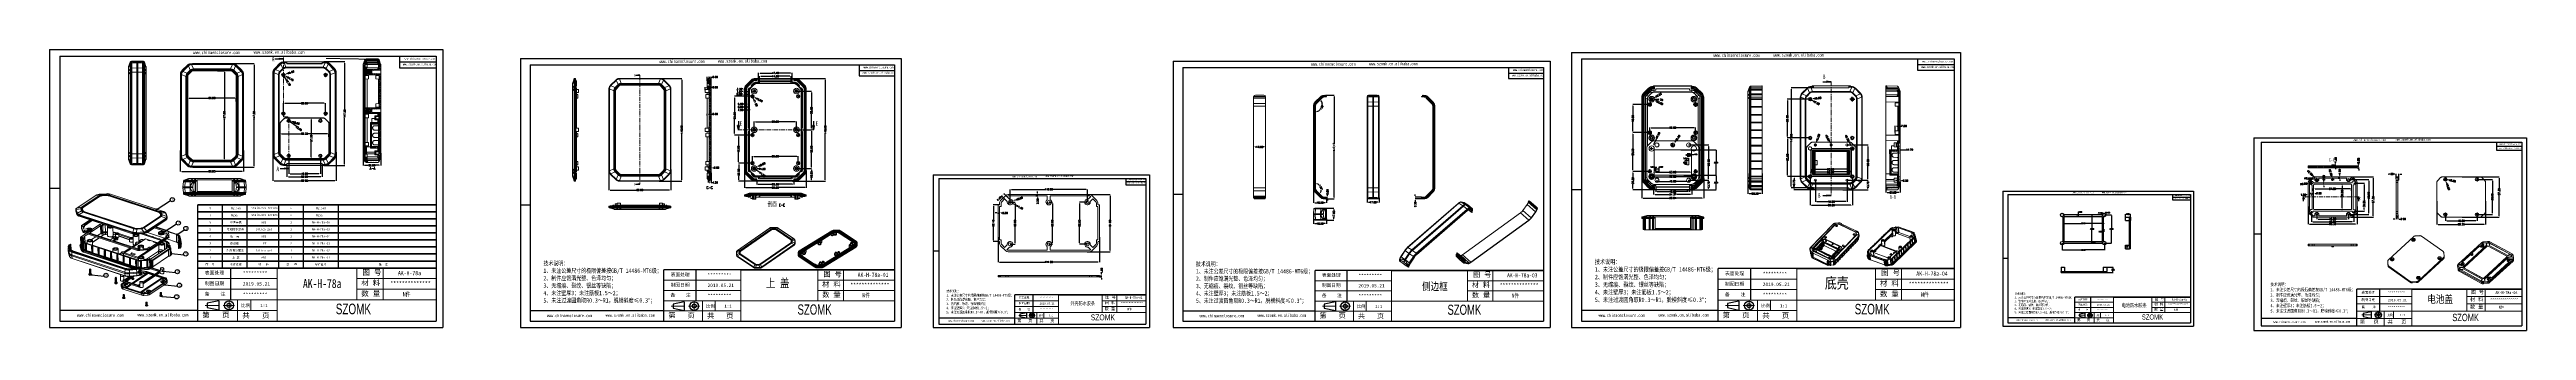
# Model space of a CAD drawing. Header units: inches. Extents: x 1127 to 4647, y 569 to 968.
import ezdxf

# ---------------------------------------------------------------- set-up
doc = ezdxf.new("R2010")
doc.units = ezdxf.units.IN
doc.linetypes.add('CENTER', pattern=[10.16, 6.35, -1.27, 1.27, -1.27])
doc.linetypes.add('CENTER2', pattern=[28.575, 19.05, -3.175, 3.175, -3.175])
doc.layers.add('10', color=7, linetype='Continuous')
doc.layers.add('文字', color=81, linetype='Continuous')
for name, color, linetype, lineweight in [('粗实线', 7, 'Continuous', 30), ('细实线', 3, 'Continuous', 9), ('细点划线', 2, 'CENTER2', 9)]:
    doc.layers.add(name, color=color, linetype=linetype, lineweight=lineweight)
doc.styles.add('SLDTEXTSTYLE0', font='TXT', dxfattribs={"width": 0.75})
doc.styles.add('SLDTEXTSTYLE1', font='TXT', dxfattribs={"width": 0.75, "bigfont": 'bigfont'})
doc.styles.add('SLDTEXTSTYLE3', font='TXT', dxfattribs={"width": 0.75, "bigfont": 'bigfont'})
doc.styles.add('SLDTEXTSTYLE6', font='TXT', dxfattribs={"width": 0.7})
doc.styles.get("Standard").update_dxf_attribs({"font": 'txt', "bigfont": 'gbcbig.shx'})
doc.styles.add('宋体', font='', dxfattribs={"width": 0.8, "height": 3.5})
doc.styles.add('长仿宋', font='', dxfattribs={"width": 0.7, "height": 4})
doc.styles.get('宋体').set_extended_font_data('SimSun')
doc.styles.get('长仿宋').set_extended_font_data('SimSun')
doc.dimstyles.new('2', dxfattribs={"dimtxt": 1.5, "dimasz": 0.6, "dimexe": 0.18, "dimexo": 0.0625, "dimgap": 0.09, "dimtad": 0, "dimtih": 1, "dimtoh": 1, "dimzin": 0, "dimdsep": 46, "dimtxsty": 'Standard', "dimcen": 0, "dimadec": 0, "dimazin": 2, "dimtfac": 1, "dimtofl": 0, "dimtmove": 0, "dimatfit": 3, "dimfxl": 1, "dimtolj": 1, "dimtzin": 0, "dimarcsym": 0})
doc.dimstyles.new('2.5', dxfattribs={"dimtxt": 2.5, "dimasz": 2, "dimexe": 0.18, "dimexo": 0.0625, "dimgap": 0.09, "dimtad": 0, "dimzin": 0, "dimdsep": 46, "dimtxsty": 'Standard', "dimcen": 2, "dimadec": 0, "dimazin": 0, "dimtfac": 1, "dimtofl": 0, "dimtmove": 0, "dimatfit": 3, "dimfxl": 1, "dimtolj": 1, "dimtzin": 0, "dimarcsym": 0})
pattern_1 = [(45, (111.3616, -2630.8002), (-2.245064, 2.245064), [])]

# ---------------------------------------------------------------- blocks, each defined once
blk = doc.blocks.new('_CLOSED')
at = {"color": 0, "linetype": 'ByBlock', "lineweight": -2}
for p, q in [((-1, 0.166667), (0, 0)), ((-1, 0.166667), (-1, -0.166667)), ((0, 0), (-1, -0.166667)), ((0, 0), (-1, 0))]:
    blk.add_line(p, q, dxfattribs=at)
blk = doc.blocks.new('SW_NOTE_4')
at = {"color": 0, "linetype": 'Continuous', "lineweight": 0, "insert": (22.2, 5.8), "char_height": 3.5, "attachment_point": 2, "style": 'SLDTEXTSTYLE3'}
blk.add_mtext('C-C', dxfattribs=at)
blk = doc.blocks.new('SW_NOTE_6')
at = {"color": 0, "linetype": 'Continuous', "lineweight": 0, "attachment_point": 2}
for s, insert, char_height, style in [('剖面', (8.3, 8.2), 6.35, 'SLDTEXTSTYLE1'), ('E-E', (22.2, 5.8), 3.5, 'SLDTEXTSTYLE3')]:
    blk.add_mtext(s, dxfattribs=dict(at, insert=insert, char_height=char_height, style=style))
blk = doc.blocks.new('*D73')
at = {"color": 0, "lineweight": -2}
for p, q in [((1921.9, 797.4), (1921.9, 768.3)), ((2009.9, 797.4), (2009.9, 768.3)), ((1923.9, 768.5), (1961.2, 768.5)), ((2007.9, 768.5), (1970.6, 768.5))]:
    blk.add_line(p, q, dxfattribs=at)
at = {"color": 0}
for points in [[(1923.9, 768.8), (1923.9, 768.2), (1921.9, 768.5)], [(2007.9, 768.8), (2007.9, 768.2), (2009.9, 768.5)]]:
    blk.add_solid(points, dxfattribs=at)
at = {"layer": 'Defpoints', "color": 0}
for p in [(1921.9, 797.5), (2009.9, 797.5), (2009.9, 768.5)]:
    blk.add_point(p, dxfattribs=at)
at = {"color": 0, "insert": (1965.9, 768.5), "char_height": 2.5, "attachment_point": 5}
blk.add_mtext('\\A1;88.00', dxfattribs=at)
blk = doc.blocks.new('*D74')
at = {"color": 0, "lineweight": -2}
for p, q in [((1993.3, 927.1), (2025.5, 927.1)), ((2025.4, 925.1), (2025.4, 859.6)), ((2025.4, 783.1), (2025.4, 848.6)), ((1993.3, 781.1), (2025.5, 781.1))]:
    blk.add_line(p, q, dxfattribs=at)
at = {"color": 0}
for points in [[(2025, 925.1), (2025.7, 925.1), (2025.4, 927.1)], [(2025, 783.1), (2025.7, 783.1), (2025.4, 781.1)]]:
    blk.add_solid(points, dxfattribs=at)
at = {"layer": 'Defpoints', "color": 0}
for p in [(1993.2, 927.1), (2025.4, 927.1), (1993.2, 781.1)]:
    blk.add_point(p, dxfattribs=at)
at = {"color": 0, "insert": (2025.4, 854.1), "char_height": 2.5, "attachment_point": 5, "rotation": 90}
blk.add_mtext('\\A1;146.00', dxfattribs=at)
blk = doc.blocks.new('*D75')
at = {"color": 0, "lineweight": -2}
for p, q in [((2062.9, 781.9), (2062.9, 779)), ((2064.9, 779.2), (2065.4, 779.2)), ((2067.4, 792.8), (2067.4, 779)), ((2067.4, 779.2), (2069.4, 779.2))]:
    blk.add_line(p, q, dxfattribs=at)
at = {"color": 0}
for points in [[(2064.9, 779.5), (2064.9, 778.8), (2062.9, 779.2)], [(2065.4, 779.5), (2065.4, 778.8), (2067.4, 779.2)]]:
    blk.add_solid(points, dxfattribs=at)
at = {"layer": 'Defpoints', "color": 0}
for p in [(2062.9, 782), (2067.4, 792.8), (2067.4, 779.2)]:
    blk.add_point(p, dxfattribs=at)
at = {"color": 0, "insert": (2073, 779.2), "char_height": 2.5, "attachment_point": 5}
blk.add_mtext('\\A1;4.50', dxfattribs=at)
blk = doc.blocks.new('*D76')
at = {"color": 0, "lineweight": -2}
for p, q in [((2064.6, 800.1), (2062.6, 800.1)), ((2066.6, 796.9), (2066.6, 800.2)), ((2067.4, 797.2), (2067.4, 800.2)), ((2069.4, 800.1), (2071.4, 800.1))]:
    blk.add_line(p, q, dxfattribs=at)
at = {"color": 0}
for points in [[(2064.6, 800.4), (2064.6, 799.7), (2066.6, 800.1)], [(2069.4, 800.4), (2069.4, 799.7), (2067.4, 800.1)]]:
    blk.add_solid(points, dxfattribs=at)
at = {"layer": 'Defpoints', "color": 0}
for p in [(2066.6, 796.8), (2067.4, 800.1), (2067.4, 797.1)]:
    blk.add_point(p, dxfattribs=at)
at = {"color": 0, "insert": (2074.8, 800.1), "char_height": 2.5, "attachment_point": 5}
blk.add_mtext('\\A1;0.80', dxfattribs=at)
blk = doc.blocks.new('*D77')
at = {"color": 0, "lineweight": -2}
for p, q in [((2061.6, 923.8), (2061.6, 929.2)), ((2063.6, 929), (2065.4, 929)), ((2067.4, 915.1), (2067.4, 929.2)), ((2067.4, 929), (2069.4, 929))]:
    blk.add_line(p, q, dxfattribs=at)
at = {"color": 0}
for points in [[(2063.6, 929.4), (2063.6, 928.7), (2061.6, 929)], [(2065.4, 929.4), (2065.4, 928.7), (2067.4, 929)]]:
    blk.add_solid(points, dxfattribs=at)
at = {"layer": 'Defpoints', "color": 0}
for p in [(2061.6, 923.8), (2067.4, 929), (2067.4, 915.1)]:
    blk.add_point(p, dxfattribs=at)
at = {"color": 0, "insert": (2073, 929), "char_height": 2.5, "attachment_point": 5}
blk.add_mtext('\\A1;5.80', dxfattribs=at)
blk = doc.blocks.new('*D78')
at = {"color": 0, "lineweight": -2}
for p, q in [((2058.6, 910.2), (2058.6, 914.6)), ((2060.6, 914.5), (2065.4, 914.5)), ((2067.4, 910.2), (2067.4, 914.6)), ((2067.4, 914.5), (2069.4, 914.5))]:
    blk.add_line(p, q, dxfattribs=at)
at = {"color": 0}
for points in [[(2060.6, 914.8), (2060.6, 914.1), (2058.6, 914.5)], [(2065.4, 914.8), (2065.4, 914.1), (2067.4, 914.5)]]:
    blk.add_solid(points, dxfattribs=at)
at = {"layer": 'Defpoints', "color": 0}
for p in [(2058.6, 910.2), (2067.4, 914.5), (2067.4, 910.2)]:
    blk.add_point(p, dxfattribs=at)
at = {"color": 0, "insert": (2073, 914.5), "char_height": 2.5, "attachment_point": 5}
blk.add_mtext('\\A1;8.80', dxfattribs=at)
blk = doc.blocks.new('*D79')
at = {"color": 0, "lineweight": -2}
for p, q in [((2061.6, 874.1), (2061.6, 876.6)), ((2063.6, 876.4), (2065.4, 876.4)), ((2067.4, 874.1), (2067.4, 876.6)), ((2067.4, 876.4), (2069.4, 876.4))]:
    blk.add_line(p, q, dxfattribs=at)
at = {"color": 0}
for points in [[(2063.6, 876.8), (2063.6, 876.1), (2061.6, 876.4)], [(2065.4, 876.8), (2065.4, 876.1), (2067.4, 876.4)]]:
    blk.add_solid(points, dxfattribs=at)
at = {"layer": 'Defpoints', "color": 0}
for p in [(2061.6, 874), (2067.4, 876.4), (2067.4, 874)]:
    blk.add_point(p, dxfattribs=at)
at = {"color": 0, "insert": (2073, 876.4), "char_height": 2.5, "attachment_point": 5}
blk.add_mtext('\\A1;5.80', dxfattribs=at)
blk = doc.blocks.new('*D80')
at = {"color": 0, "lineweight": -2}
for p, q in [((2126.4, 799.1), (2130.4, 799.1)), ((2128.4, 797.1), (2128.4, 801.1)), ((2135.5, 802.6), (2133.7, 801.7))]:
    blk.add_line(p, q, dxfattribs=at)
at = {"color": 0}
blk.add_solid([(2133.6, 802), (2133.9, 801.4), (2132, 800.8)], dxfattribs=at)
at = {"layer": 'Defpoints', "color": 0}
for p in [(2124.8, 797.3), (2132, 800.8)]:
    blk.add_point(p, dxfattribs=at)
at = {"color": 0, "insert": (2139.7, 804.7), "char_height": 2.5, "attachment_point": 5, "rotation": 26.5589}
blk.add_mtext('\\A1;∅8.00', dxfattribs=at)
blk = doc.blocks.new('*D81')
at = {"color": 0, "lineweight": -2}
for p, q in [((2126.4, 799.1), (2130.4, 799.1)), ((2128.4, 797.1), (2128.4, 801.1)), ((2134.6, 798.7), (2132.6, 798.8))]:
    blk.add_line(p, q, dxfattribs=at)
at = {"color": 0}
blk.add_solid([(2132.6, 799.2), (2132.6, 798.5), (2130.6, 798.9)], dxfattribs=at)
at = {"layer": 'Defpoints', "color": 0}
for p in [(2126.1, 799.2), (2130.6, 798.9)]:
    blk.add_point(p, dxfattribs=at)
at = {"color": 0, "insert": (2139.5, 798.4), "char_height": 2.5, "attachment_point": 5, "rotation": 356.7932}
blk.add_mtext('\\A1;∅4.50', dxfattribs=at)
blk = doc.blocks.new('*D82')
at = {"color": 0, "lineweight": -2}
for p, q in [((2126.4, 799.1), (2130.4, 799.1)), ((2128.4, 797.1), (2128.4, 801.1)), ((2136.3, 793.3), (2130.8, 797.3))]:
    blk.add_line(p, q, dxfattribs=at)
at = {"color": 0}
blk.add_solid([(2131, 797.6), (2130.6, 797.1), (2129.2, 798.5)], dxfattribs=at)
at = {"layer": 'Defpoints', "color": 0}
for p in [(2127.6, 799.6), (2129.2, 798.5)]:
    blk.add_point(p, dxfattribs=at)
at = {"color": 0, "insert": (2140, 790.7), "char_height": 2.5, "attachment_point": 5, "rotation": 324.3423}
blk.add_mtext('\\A1;∅1.90', dxfattribs=at)
blk = doc.blocks.new('*D83')
at = {"color": 0, "lineweight": -2}
for p, q in [((2185.6, 781.1), (2210, 781.1)), ((2188.4, 799.1), (2210, 799.1)), ((2209.8, 797.1), (2209.8, 794.3)), ((2209.8, 783.1), (2209.8, 785.8))]:
    blk.add_line(p, q, dxfattribs=at)
at = {"color": 0}
for points in [[(2209.5, 797.1), (2210.1, 797.1), (2209.8, 799.1)], [(2209.5, 783.1), (2210.1, 783.1), (2209.8, 781.1)]]:
    blk.add_solid(points, dxfattribs=at)
at = {"layer": 'Defpoints', "color": 0}
for p in [(2185.5, 781.1), (2188.4, 799.1), (2209.8, 799.1)]:
    blk.add_point(p, dxfattribs=at)
at = {"color": 0, "insert": (2209.8, 790.1), "char_height": 2.5, "attachment_point": 5, "rotation": 90}
blk.add_mtext('\\A1;18.00', dxfattribs=at)
blk = doc.blocks.new('*D84')
at = {"color": 0, "lineweight": -2}
for p, q in [((2188.4, 854.1), (2210, 854.1)), ((2209.8, 852.1), (2209.8, 831.2)), ((2209.8, 801.1), (2209.8, 821.9)), ((2188.4, 799.1), (2210, 799.1))]:
    blk.add_line(p, q, dxfattribs=at)
at = {"color": 0}
for points in [[(2209.5, 852.1), (2210.1, 852.1), (2209.8, 854.1)], [(2209.5, 801.1), (2210.1, 801.1), (2209.8, 799.1)]]:
    blk.add_solid(points, dxfattribs=at)
at = {"layer": 'Defpoints', "color": 0}
for p in [(2188.4, 854.1), (2209.8, 854.1), (2188.4, 799.1)]:
    blk.add_point(p, dxfattribs=at)
at = {"color": 0, "insert": (2209.8, 826.6), "char_height": 2.5, "attachment_point": 5, "rotation": 90}
blk.add_mtext('\\A1;55.00', dxfattribs=at)
blk = doc.blocks.new('*D85')
at = {"color": 0, "lineweight": -2}
for p, q in [((2188.4, 909.1), (2210, 909.1)), ((2209.8, 907.1), (2209.8, 886.2)), ((2188.4, 854.1), (2210, 854.1)), ((2209.8, 856.1), (2209.8, 876.9))]:
    blk.add_line(p, q, dxfattribs=at)
at = {"color": 0}
for points in [[(2209.5, 907.1), (2210.1, 907.1), (2209.8, 909.1)], [(2209.5, 856.1), (2210.1, 856.1), (2209.8, 854.1)]]:
    blk.add_solid(points, dxfattribs=at)
at = {"layer": 'Defpoints', "color": 0}
for p in [(2188.4, 909.1), (2209.8, 909.1), (2188.4, 854.1)]:
    blk.add_point(p, dxfattribs=at)
at = {"color": 0, "insert": (2209.8, 881.6), "char_height": 2.5, "attachment_point": 5, "rotation": 90}
blk.add_mtext('\\A1;55.00', dxfattribs=at)
blk = doc.blocks.new('*D86')
at = {"color": 0, "lineweight": -2}
for p, q in [((2125.8, 806.6), (2106.1, 806.6)), ((2129.6, 781.1), (2106.1, 781.1)), ((2106.3, 804.6), (2106.3, 798.7)), ((2106.3, 783.1), (2106.3, 788.9))]:
    blk.add_line(p, q, dxfattribs=at)
at = {"color": 0}
for points in [[(2106, 804.6), (2106.6, 804.6), (2106.3, 806.6)], [(2106, 783.1), (2106.6, 783.1), (2106.3, 781.1)]]:
    blk.add_solid(points, dxfattribs=at)
at = {"layer": 'Defpoints', "color": 0}
for p in [(2106.3, 781.1), (2125.9, 806.6), (2129.7, 781.1)]:
    blk.add_point(p, dxfattribs=at)
at = {"color": 0, "insert": (2106.3, 793.8), "char_height": 2.5, "attachment_point": 5, "rotation": 90}
blk.add_mtext('\\A1;25.50', dxfattribs=at)
blk = doc.blocks.new('*D87')
at = {"color": 0, "lineweight": -2}
for p, q in [((2125.8, 846.6), (2105.9, 846.6)), ((2106.1, 844.6), (2106.1, 831)), ((2106.1, 808.6), (2106.1, 822.1)), ((2125.8, 806.6), (2105.9, 806.6))]:
    blk.add_line(p, q, dxfattribs=at)
at = {"color": 0}
for points in [[(2105.8, 844.6), (2106.5, 844.6), (2106.1, 846.6)], [(2105.8, 808.6), (2106.5, 808.6), (2106.1, 806.6)]]:
    blk.add_solid(points, dxfattribs=at)
at = {"layer": 'Defpoints', "color": 0}
for p in [(2106.1, 846.6), (2125.9, 846.6), (2125.9, 806.6)]:
    blk.add_point(p, dxfattribs=at)
at = {"color": 0, "insert": (2106.1, 826.6), "char_height": 2.5, "attachment_point": 5, "rotation": 90}
blk.add_mtext('\\A1;40.00', dxfattribs=at)
blk = doc.blocks.new('*D88')
at = {"color": 0, "lineweight": -2}
for p, q in [((2125.8, 901.6), (2100.4, 901.6)), ((2100.5, 899.6), (2100.5, 878.7)), ((2125.8, 846.6), (2100.4, 846.6)), ((2100.5, 848.6), (2100.5, 869.4))]:
    blk.add_line(p, q, dxfattribs=at)
at = {"color": 0}
for points in [[(2100.2, 899.6), (2100.9, 899.6), (2100.5, 901.6)], [(2100.2, 848.6), (2100.9, 848.6), (2100.5, 846.6)]]:
    blk.add_solid(points, dxfattribs=at)
at = {"layer": 'Defpoints', "color": 0}
for p in [(2100.5, 901.6), (2125.9, 901.6), (2125.9, 846.6)]:
    blk.add_point(p, dxfattribs=at)
at = {"color": 0, "insert": (2100.5, 874.1), "char_height": 2.5, "attachment_point": 5, "rotation": 90}
blk.add_mtext('\\A1;55.00', dxfattribs=at)
blk = doc.blocks.new('*D89')
at = {"color": 0, "lineweight": -2}
for p, q in [((2132.1, 781.9), (2132.1, 776.4)), ((2134.1, 776.6), (2153.5, 776.6)), ((2182.7, 776.6), (2163.3, 776.6)), ((2184.7, 781.9), (2184.7, 776.4))]:
    blk.add_line(p, q, dxfattribs=at)
at = {"color": 0}
for points in [[(2134.1, 776.9), (2134.1, 776.2), (2132.1, 776.6)], [(2182.7, 776.9), (2182.7, 776.2), (2184.7, 776.6)]]:
    blk.add_solid(points, dxfattribs=at)
at = {"layer": 'Defpoints', "color": 0}
for p in [(2132.1, 782), (2184.7, 782), (2184.7, 776.6)]:
    blk.add_point(p, dxfattribs=at)
at = {"color": 0, "insert": (2158.4, 776.6), "char_height": 2.5, "attachment_point": 5}
blk.add_mtext('\\A1;52.60', dxfattribs=at)
blk = doc.blocks.new('*D90')
at = {"color": 0, "lineweight": -2}
for p, q in [((2114.4, 796.3), (2114.4, 771.7)), ((2202.4, 796.3), (2202.4, 771.7)), ((2116.4, 771.9), (2153.7, 771.9)), ((2200.4, 771.9), (2163.1, 771.9))]:
    blk.add_line(p, q, dxfattribs=at)
at = {"color": 0}
for points in [[(2116.4, 772.2), (2116.4, 771.5), (2114.4, 771.9)], [(2200.4, 772.2), (2200.4, 771.5), (2202.4, 771.9)]]:
    blk.add_solid(points, dxfattribs=at)
at = {"layer": 'Defpoints', "color": 0}
for p in [(2114.4, 796.4), (2202.4, 796.4), (2114.4, 771.9)]:
    blk.add_point(p, dxfattribs=at)
at = {"color": 0, "insert": (2158.4, 771.9), "char_height": 2.5, "attachment_point": 5}
blk.add_mtext('\\A1;88.00', dxfattribs=at)
blk = doc.blocks.new('*D91')
at = {"color": 0, "lineweight": -2}
for p, q in [((2125.9, 806.6), (2125.9, 816.5)), ((2127.9, 816.3), (2153.7, 816.3)), ((2188.9, 816.3), (2163.1, 816.3)), ((2190.9, 806.6), (2190.9, 816.5))]:
    blk.add_line(p, q, dxfattribs=at)
at = {"color": 0}
for points in [[(2127.9, 816.7), (2127.9, 816), (2125.9, 816.3)], [(2188.9, 816.7), (2188.9, 816), (2190.9, 816.3)]]:
    blk.add_solid(points, dxfattribs=at)
at = {"layer": 'Defpoints', "color": 0}
for p in [(2190.9, 816.3), (2125.9, 806.6), (2190.9, 806.6)]:
    blk.add_point(p, dxfattribs=at)
at = {"color": 0, "insert": (2158.4, 816.3), "char_height": 2.5, "attachment_point": 5}
blk.add_mtext('\\A1;65.00', dxfattribs=at)
blk = doc.blocks.new('*D92')
at = {"color": 0, "lineweight": -2}
for p, q in [((2128.4, 854.1), (2128.4, 865.6)), ((2130.4, 865.4), (2153.9, 865.4)), ((2186.4, 865.4), (2162.8, 865.4)), ((2188.4, 854.1), (2188.4, 865.6))]:
    blk.add_line(p, q, dxfattribs=at)
at = {"color": 0}
for points in [[(2130.4, 865.8), (2130.4, 865.1), (2128.4, 865.4)], [(2186.4, 865.8), (2186.4, 865.1), (2188.4, 865.4)]]:
    blk.add_solid(points, dxfattribs=at)
at = {"layer": 'Defpoints', "color": 0}
for p in [(2128.4, 865.4), (2128.4, 854.1), (2188.4, 854.1)]:
    blk.add_point(p, dxfattribs=at)
at = {"color": 0, "insert": (2158.4, 865.4), "char_height": 2.5, "attachment_point": 5}
blk.add_mtext('\\A1;60.00', dxfattribs=at)
blk = doc.blocks.new('*D93')
at = {"color": 0, "lineweight": -2}
for p, q in [((2123.9, 901.6), (2127.9, 901.6)), ((2125.9, 899.6), (2125.9, 903.6)), ((2131.6, 898.5), (2129.9, 899.5))]:
    blk.add_line(p, q, dxfattribs=at)
at = {"color": 0}
blk.add_solid([(2130, 899.8), (2129.7, 899.2), (2128.1, 900.4)], dxfattribs=at)
at = {"layer": 'Defpoints', "color": 0}
for p in [(2123.7, 902.7), (2128.1, 900.4)]:
    blk.add_point(p, dxfattribs=at)
at = {"color": 0, "insert": (2135.8, 896.4), "char_height": 2.5, "attachment_point": 5, "rotation": 332.4129}
blk.add_mtext('\\A1;∅5.00', dxfattribs=at)
blk = doc.blocks.new('*D94')
at = {"color": 0, "lineweight": -2}
for p, q in [((2123.9, 901.6), (2127.9, 901.6)), ((2125.9, 899.6), (2125.9, 903.6)), ((2128.5, 896), (2127.1, 898.9))]:
    blk.add_line(p, q, dxfattribs=at)
at = {"color": 0}
blk.add_solid([(2127.4, 899), (2126.8, 898.7), (2126.3, 900.7)], dxfattribs=at)
at = {"layer": 'Defpoints', "color": 0}
for p in [(2125.5, 902.4), (2126.3, 900.7)]:
    blk.add_point(p, dxfattribs=at)
at = {"color": 0, "insert": (2130.4, 891.9), "char_height": 2.5, "attachment_point": 5, "rotation": 295.2753}
blk.add_mtext('\\A1;∅1.90', dxfattribs=at)
blk = doc.blocks.new('*D95')
at = {"color": 0, "lineweight": -2}
for p, q in [((2112.4, 904.6), (2110.4, 904.6)), ((2114.4, 904.2), (2114.4, 904.8)), ((2115.3, 904.2), (2115.3, 904.8)), ((2117.3, 904.6), (2119.3, 904.6))]:
    blk.add_line(p, q, dxfattribs=at)
at = {"color": 0}
for points in [[(2112.4, 904.9), (2112.4, 904.3), (2114.4, 904.6)], [(2117.3, 904.9), (2117.3, 904.3), (2115.3, 904.6)]]:
    blk.add_solid(points, dxfattribs=at)
at = {"layer": 'Defpoints', "color": 0}
for p in [(2114.4, 904.6), (2114.4, 904.2), (2115.3, 904.2)]:
    blk.add_point(p, dxfattribs=at)
at = {"color": 0, "insert": (2107, 904.6), "char_height": 2.5, "attachment_point": 5}
blk.add_mtext('\\A1;0.90', dxfattribs=at)
blk = doc.blocks.new('*D96')
at = {"color": 0, "lineweight": -2}
for p, q in [((2112.4, 908.4), (2110.4, 908.4)), ((2114.4, 906.1), (2114.4, 908.5)), ((2116.3, 906.1), (2116.3, 908.5)), ((2118.3, 908.4), (2120.3, 908.4))]:
    blk.add_line(p, q, dxfattribs=at)
at = {"color": 0}
for points in [[(2112.4, 908.7), (2112.4, 908), (2114.4, 908.4)], [(2118.3, 908.7), (2118.3, 908), (2116.3, 908.4)]]:
    blk.add_solid(points, dxfattribs=at)
at = {"layer": 'Defpoints', "color": 0}
for p in [(2114.4, 908.4), (2114.4, 906.1), (2116.3, 906.1)]:
    blk.add_point(p, dxfattribs=at)
at = {"color": 0, "insert": (2107.2, 908.4), "char_height": 2.5, "attachment_point": 5}
blk.add_mtext('\\A1;1.90', dxfattribs=at)
blk = doc.blocks.new('*D97')
at = {"color": 0, "lineweight": -2}
for p, q in [((2112.4, 912), (2110.4, 912)), ((2114.4, 909.8), (2114.4, 912.1)), ((2117.5, 909.8), (2117.5, 912.1)), ((2119.5, 912), (2121.5, 912))]:
    blk.add_line(p, q, dxfattribs=at)
at = {"color": 0}
for points in [[(2112.4, 912.3), (2112.4, 911.6), (2114.4, 912)], [(2119.5, 912.3), (2119.5, 911.6), (2117.5, 912)]]:
    blk.add_solid(points, dxfattribs=at)
at = {"layer": 'Defpoints', "color": 0}
for p in [(2114.4, 912), (2114.4, 909.8), (2117.5, 909.8)]:
    blk.add_point(p, dxfattribs=at)
at = {"color": 0, "insert": (2107.2, 912), "char_height": 2.5, "attachment_point": 5}
blk.add_mtext('\\A1;3.10', dxfattribs=at)
blk = doc.blocks.new('*D98')
at = {"color": 0, "lineweight": -2}
for p, q in [((2114.4, 890.5), (2112.4, 890.5)), ((2114.4, 890.6), (2114.4, 890.7)), ((2117.9, 890.5), (2116.4, 890.5)), ((2119.9, 890.6), (2119.9, 890.7))]:
    blk.add_line(p, q, dxfattribs=at)
at = {"color": 0}
for points in [[(2116.4, 890.9), (2116.4, 890.2), (2114.4, 890.5)], [(2117.9, 890.9), (2117.9, 890.2), (2119.9, 890.5)]]:
    blk.add_solid(points, dxfattribs=at)
at = {"layer": 'Defpoints', "color": 0}
for p in [(2114.4, 890.5), (2114.4, 890.5), (2119.9, 890.5)]:
    blk.add_point(p, dxfattribs=at)
at = {"color": 0, "insert": (2108.8, 890.5), "char_height": 2.5, "attachment_point": 5}
blk.add_mtext('\\A1;5.50', dxfattribs=at)
blk = doc.blocks.new('*D99')
at = {"color": 0, "lineweight": -2}
for p, q in [((2114.4, 886.4), (2112.4, 886.4)), ((2114.4, 885.6), (2114.4, 886.5)), ((2119.2, 886.4), (2116.4, 886.4)), ((2121.2, 886.4), (2121.2, 886.2))]:
    blk.add_line(p, q, dxfattribs=at)
at = {"color": 0}
for points in [[(2116.4, 886.7), (2116.4, 886), (2114.4, 886.4)], [(2119.2, 886.7), (2119.2, 886), (2121.2, 886.4)]]:
    blk.add_solid(points, dxfattribs=at)
at = {"layer": 'Defpoints', "color": 0}
for p in [(2114.4, 886.4), (2114.4, 885.5), (2121.2, 886.5)]:
    blk.add_point(p, dxfattribs=at)
at = {"color": 0, "insert": (2108.8, 886.4), "char_height": 2.5, "attachment_point": 5}
blk.add_mtext('\\A1;6.80', dxfattribs=at)
blk = doc.blocks.new('*D100')
at = {"color": 0, "lineweight": -2}
for p, q in [((2114.4, 882.1), (2112.4, 882.1)), ((2114.4, 882.3), (2114.4, 881.9)), ((2119.9, 882.1), (2116.4, 882.1)), ((2121.9, 883.5), (2121.9, 881.9))]:
    blk.add_line(p, q, dxfattribs=at)
at = {"color": 0}
for points in [[(2116.4, 882.4), (2116.4, 881.7), (2114.4, 882.1)], [(2119.9, 882.4), (2119.9, 881.7), (2121.9, 882.1)]]:
    blk.add_solid(points, dxfattribs=at)
at = {"layer": 'Defpoints', "color": 0}
for p in [(2114.4, 882.4), (2114.4, 882.1), (2121.9, 883.6)]:
    blk.add_point(p, dxfattribs=at)
at = {"color": 0, "insert": (2108.8, 882.1), "char_height": 2.5, "attachment_point": 5}
blk.add_mtext('\\A1;7.50', dxfattribs=at)
blk = doc.blocks.new('*D101')
at = {"color": 0, "lineweight": -2}
for p, q in [((2136, 921.4), (2136, 930.2)), ((2138, 930), (2153.5, 930)), ((2178.8, 930), (2163.3, 930)), ((2180.8, 921.4), (2180.8, 930.2))]:
    blk.add_line(p, q, dxfattribs=at)
at = {"color": 0}
for points in [[(2138, 930.4), (2138, 929.7), (2136, 930)], [(2178.8, 930.4), (2178.8, 929.7), (2180.8, 930)]]:
    blk.add_solid(points, dxfattribs=at)
at = {"layer": 'Defpoints', "color": 0}
for p in [(2136, 921.4), (2180.8, 930), (2180.8, 921.4)]:
    blk.add_point(p, dxfattribs=at)
at = {"color": 0, "insert": (2158.4, 930), "char_height": 2.5, "attachment_point": 5}
blk.add_mtext('\\A1;44.80', dxfattribs=at)
blk = doc.blocks.new('*D102')
at = {"color": 0, "lineweight": -2}
for p, q in [((2134.7, 923.3), (2134.7, 934.8)), ((2136.7, 934.6), (2153.5, 934.6)), ((2180.1, 934.6), (2163.3, 934.6)), ((2182.1, 922.7), (2182.1, 934.8))]:
    blk.add_line(p, q, dxfattribs=at)
at = {"color": 0}
for points in [[(2136.7, 935), (2136.7, 934.3), (2134.7, 934.6)], [(2180.1, 935), (2180.1, 934.3), (2182.1, 934.6)]]:
    blk.add_solid(points, dxfattribs=at)
at = {"layer": 'Defpoints', "color": 0}
for p in [(2134.7, 934.6), (2134.7, 923.3), (2182.1, 922.7)]:
    blk.add_point(p, dxfattribs=at)
at = {"color": 0, "insert": (2158.4, 934.6), "char_height": 2.5, "attachment_point": 5}
blk.add_mtext('\\A1;47.40', dxfattribs=at)
blk = doc.blocks.new('*D103')
at = {"color": 0, "lineweight": -2}
for p, q in [((2185.5, 927.1), (2229.6, 927.1)), ((2229.4, 925.1), (2229.4, 859.6)), ((2229.4, 783.1), (2229.4, 848.6)), ((2183, 781.1), (2229.6, 781.1))]:
    blk.add_line(p, q, dxfattribs=at)
at = {"color": 0}
for points in [[(2229.1, 925.1), (2229.7, 925.1), (2229.4, 927.1)], [(2229.1, 783.1), (2229.7, 783.1), (2229.4, 781.1)]]:
    blk.add_solid(points, dxfattribs=at)
at = {"layer": 'Defpoints', "color": 0}
for p in [(2185.5, 927.1), (2229.4, 927.1), (2183, 781.1)]:
    blk.add_point(p, dxfattribs=at)
at = {"color": 0, "insert": (2229.4, 854.1), "char_height": 2.5, "attachment_point": 5, "rotation": 90}
blk.add_mtext('\\A1;146.00', dxfattribs=at)
blk = doc.blocks.new('*D104')
at = {"color": 0, "lineweight": -2}
for p, q in [((2619, 646.8), (2622.2, 646.8)), ((2619, 645.3), (2622.2, 645.3)), ((2622, 648.8), (2622, 650.8)), ((2622, 643.3), (2622, 641.3))]:
    blk.add_line(p, q, dxfattribs=at)
at = {"color": 0}
for points in [[(2621.7, 648.8), (2622.4, 648.8), (2622, 646.8)], [(2621.7, 643.3), (2622.4, 643.3), (2622, 645.3)]]:
    blk.add_solid(points, dxfattribs=at)
at = {"layer": 'Defpoints', "color": 0}
for p in [(2618.9, 646.8), (2618.9, 645.3), (2622, 646.8)]:
    blk.add_point(p, dxfattribs=at)
at = {"color": 0, "insert": (2622, 654), "char_height": 2.5, "attachment_point": 5, "rotation": 90}
blk.add_mtext('\\A1;1.50', dxfattribs=at)
blk = doc.blocks.new('*D105')
at = {"color": 0, "lineweight": -2}
for p, q in [((2474.9, 701.3), (2474.9, 666)), ((2618.9, 701.3), (2618.9, 666)), ((2476.9, 666.2), (2541.4, 666.2)), ((2616.9, 666.2), (2552.5, 666.2))]:
    blk.add_line(p, q, dxfattribs=at)
at = {"color": 0}
for points in [[(2476.9, 666.5), (2476.9, 665.9), (2474.9, 666.2)], [(2616.9, 666.5), (2616.9, 665.9), (2618.9, 666.2)]]:
    blk.add_solid(points, dxfattribs=at)
at = {"layer": 'Defpoints', "color": 0}
for p in [(2474.9, 701.3), (2618.9, 701.3), (2618.9, 666.2)]:
    blk.add_point(p, dxfattribs=at)
at = {"color": 0, "insert": (2546.9, 666.2), "char_height": 2.5, "attachment_point": 5}
blk.add_mtext('\\A1;144.00', dxfattribs=at)
blk = doc.blocks.new('*D106')
at = {"color": 0, "lineweight": -2}
for p, q in [((2601.3, 762.2), (2634.2, 762.2)), ((2634, 760.2), (2634, 725.9)), ((2634, 682.6), (2634, 716.9)), ((2601.3, 680.6), (2634.2, 680.6))]:
    blk.add_line(p, q, dxfattribs=at)
at = {"color": 0}
for points in [[(2633.7, 760.2), (2634.4, 760.2), (2634, 762.2)], [(2633.7, 682.6), (2634.4, 682.6), (2634, 680.6)]]:
    blk.add_solid(points, dxfattribs=at)
at = {"layer": 'Defpoints', "color": 0}
for p in [(2601.3, 762.2), (2634, 762.2), (2601.3, 680.6)]:
    blk.add_point(p, dxfattribs=at)
at = {"color": 0, "insert": (2634, 721.4), "char_height": 2.5, "attachment_point": 5, "rotation": 90}
blk.add_mtext('\\A1;81.60', dxfattribs=at)
blk = doc.blocks.new('*D107')
at = {"color": 0, "lineweight": -2}
for p, q in [((2492, 751.4), (2499.3, 751.4)), ((2499.1, 749.4), (2499.1, 725.9)), ((2499.1, 693.4), (2499.1, 716.9)), ((2492, 691.4), (2499.3, 691.4))]:
    blk.add_line(p, q, dxfattribs=at)
at = {"color": 0}
for points in [[(2498.8, 749.4), (2499.5, 749.4), (2499.1, 751.4)], [(2498.8, 693.4), (2499.5, 693.4), (2499.1, 691.4)]]:
    blk.add_solid(points, dxfattribs=at)
at = {"layer": 'Defpoints', "color": 0}
for p in [(2491.9, 751.4), (2499.1, 751.4), (2491.9, 691.4)]:
    blk.add_point(p, dxfattribs=at)
at = {"color": 0, "insert": (2499.1, 721.4), "char_height": 2.5, "attachment_point": 5, "rotation": 90}
blk.add_mtext('\\A1;60.00', dxfattribs=at)
blk = doc.blocks.new('*D108')
at = {"color": 0, "lineweight": -2}
for p, q in [((2547, 751.4), (2552.3, 751.4)), ((2552.1, 749.4), (2552.1, 725.9)), ((2552.1, 693.4), (2552.1, 716.9)), ((2547, 691.4), (2552.3, 691.4))]:
    blk.add_line(p, q, dxfattribs=at)
at = {"color": 0}
for points in [[(2551.8, 749.4), (2552.4, 749.4), (2552.1, 751.4)], [(2551.8, 693.4), (2552.4, 693.4), (2552.1, 691.4)]]:
    blk.add_solid(points, dxfattribs=at)
at = {"layer": 'Defpoints', "color": 0}
for p in [(2546.9, 751.4), (2546.9, 691.4), (2552.1, 691.4)]:
    blk.add_point(p, dxfattribs=at)
at = {"color": 0, "insert": (2552.1, 721.4), "char_height": 2.5, "attachment_point": 5, "rotation": 90}
blk.add_mtext('\\A1;60.00', dxfattribs=at)
blk = doc.blocks.new('*D109')
at = {"color": 0, "lineweight": -2}
for p, q in [((2601.9, 751.4), (2590.4, 751.4)), ((2590.6, 749.4), (2590.6, 725.9)), ((2590.6, 693.4), (2590.6, 716.9)), ((2601.9, 691.4), (2590.4, 691.4))]:
    blk.add_line(p, q, dxfattribs=at)
at = {"color": 0}
for points in [[(2590.2, 749.4), (2590.9, 749.4), (2590.6, 751.4)], [(2590.2, 693.4), (2590.9, 693.4), (2590.6, 691.4)]]:
    blk.add_solid(points, dxfattribs=at)
at = {"layer": 'Defpoints', "color": 0}
for p in [(2601.9, 751.4), (2590.6, 691.4), (2601.9, 691.4)]:
    blk.add_point(p, dxfattribs=at)
at = {"color": 0, "insert": (2590.6, 721.4), "char_height": 2.5, "attachment_point": 5, "rotation": 90}
blk.add_mtext('\\A1;60.00', dxfattribs=at)
blk = doc.blocks.new('*D110')
at = {"color": 0, "lineweight": -2}
for p, q in [((2491.9, 751.5), (2491.9, 769.4)), ((2493.9, 769.3), (2542.1, 769.3)), ((2599.9, 769.3), (2551.8, 769.3)), ((2601.9, 751.5), (2601.9, 769.4))]:
    blk.add_line(p, q, dxfattribs=at)
at = {"color": 0}
for points in [[(2493.9, 769.6), (2493.9, 768.9), (2491.9, 769.3)], [(2599.9, 769.6), (2599.9, 768.9), (2601.9, 769.3)]]:
    blk.add_solid(points, dxfattribs=at)
at = {"layer": 'Defpoints', "color": 0}
for p in [(2491.9, 751.4), (2601.9, 769.3), (2601.9, 751.4)]:
    blk.add_point(p, dxfattribs=at)
at = {"color": 0, "insert": (2546.9, 769.3), "char_height": 2.5, "attachment_point": 5}
blk.add_mtext('\\A1;110.00', dxfattribs=at)
blk = doc.blocks.new('*D111')
at = {"color": 0, "lineweight": -2}
for p, q in [((2489.9, 751.4), (2493.9, 751.4)), ((2491.9, 749.4), (2491.9, 753.4)), ((2501, 754.7), (2497.6, 753.5))]:
    blk.add_line(p, q, dxfattribs=at)
at = {"color": 0}
blk.add_solid([(2497.5, 753.8), (2497.7, 753.1), (2495.7, 752.8)], dxfattribs=at)
at = {"layer": 'Defpoints', "color": 0}
for p in [(2488.2, 750), (2495.7, 752.8)]:
    blk.add_point(p, dxfattribs=at)
at = {"color": 0, "insert": (2505.4, 756.3), "char_height": 2.5, "attachment_point": 5, "rotation": 20.0162}
blk.add_mtext('\\A1;∅8.00', dxfattribs=at)
blk = doc.blocks.new('*D112')
at = {"color": 0, "lineweight": -2}
for p, q in [((2489.9, 751.4), (2493.9, 751.4)), ((2491.9, 749.4), (2491.9, 753.4)), ((2501.4, 746.3), (2495.6, 749.4))]:
    blk.add_line(p, q, dxfattribs=at)
at = {"color": 0}
blk.add_solid([(2495.8, 749.7), (2495.5, 749.1), (2493.9, 750.4)], dxfattribs=at)
at = {"layer": 'Defpoints', "color": 0}
for p in [(2490, 752.4), (2493.9, 750.4)]:
    blk.add_point(p, dxfattribs=at)
at = {"color": 0, "insert": (2505.7, 744), "char_height": 2.5, "attachment_point": 5, "rotation": 331.727}
blk.add_mtext('\\A1;∅4.40', dxfattribs=at)
blk = doc.blocks.new('*D113')
at = {"color": 0, "lineweight": -2}
for p, q in [((2480.1, 760.1), (2478.7, 758.7)), ((2484.2, 756.1), (2480, 760.2)), ((2481.8, 761.8), (2481.6, 761.5)), ((2487.3, 759.2), (2483.1, 763.3))]:
    blk.add_line(p, q, dxfattribs=at)
at = {"color": 0}
for points in [[(2481.3, 761.7), (2481.8, 761.3), (2480.1, 760.1)], [(2481.6, 762), (2482.1, 761.6), (2483.3, 763.2)]]:
    blk.add_solid(points, dxfattribs=at)
at = {"layer": 'Defpoints', "color": 0}
for p in [(2480.1, 760.1), (2484.2, 756), (2487.3, 759.1)]:
    blk.add_point(p, dxfattribs=at)
at = {"color": 0, "insert": (2476.2, 756.1), "char_height": 2.5, "attachment_point": 5, "rotation": 45}
blk.add_mtext('\\A1;4.40', dxfattribs=at)
blk = doc.blocks.new('*D114')
at = {"color": 0, "lineweight": -2}
for p, q in [((2476, 747.6), (2468, 747.6)), ((2468.2, 745.6), (2468.2, 726.3)), ((2468.2, 697.2), (2468.2, 716.5)), ((2476, 695.2), (2468, 695.2))]:
    blk.add_line(p, q, dxfattribs=at)
at = {"color": 0}
for points in [[(2467.9, 745.6), (2468.5, 745.6), (2468.2, 747.6)], [(2467.9, 697.2), (2468.5, 697.2), (2468.2, 695.2)]]:
    blk.add_solid(points, dxfattribs=at)
at = {"layer": 'Defpoints', "color": 0}
for p in [(2468.2, 747.6), (2476, 747.6), (2476, 695.2)]:
    blk.add_point(p, dxfattribs=at)
at = {"color": 0, "insert": (2468.2, 721.4), "char_height": 2.5, "attachment_point": 5, "rotation": 90}
blk.add_mtext('\\A1;52.40', dxfattribs=at)
blk = doc.blocks.new('*D115')
at = {"color": 0, "lineweight": -2}
for p, q in [((2472.9, 736), (2470.9, 736)), ((2474.9, 734.7), (2474.9, 736.2)), ((2477.1, 734.7), (2477.1, 736.2)), ((2479.1, 736), (2481.1, 736))]:
    blk.add_line(p, q, dxfattribs=at)
at = {"color": 0}
for points in [[(2472.9, 736.4), (2472.9, 735.7), (2474.9, 736)], [(2479.1, 736.4), (2479.1, 735.7), (2477.1, 736)]]:
    blk.add_solid(points, dxfattribs=at)
at = {"layer": 'Defpoints', "color": 0}
for p in [(2474.9, 734.6), (2477.1, 736), (2477.1, 734.6)]:
    blk.add_point(p, dxfattribs=at)
at = {"color": 0, "insert": (2484.8, 736), "char_height": 2.5, "attachment_point": 5}
blk.add_mtext('\\A1;2.20', dxfattribs=at)
blk = doc.blocks.new('*D116')
at = {"color": 0, "lineweight": -2}
for p, q in [((2528.7, 762.2), (2531.2, 762.2)), ((2528.7, 760), (2531.2, 760)), ((2531, 764.2), (2531, 766.2)), ((2531, 758), (2531, 756))]:
    blk.add_line(p, q, dxfattribs=at)
at = {"color": 0}
for points in [[(2530.7, 764.2), (2531.4, 764.2), (2531, 762.2)], [(2530.7, 758), (2531.4, 758), (2531, 760)]]:
    blk.add_solid(points, dxfattribs=at)
at = {"layer": 'Defpoints', "color": 0}
for p in [(2528.6, 762.2), (2528.6, 760), (2531, 760)]:
    blk.add_point(p, dxfattribs=at)
at = {"color": 0, "insert": (2531, 752.4), "char_height": 2.5, "attachment_point": 5, "rotation": 90}
blk.add_mtext('\\A1;2.20', dxfattribs=at)
blk = doc.blocks.new('*D117')
at = {"color": 0, "lineweight": -2}
for p, q in [((2940.4, 903.1), (2952.5, 903.1)), ((2952.3, 901.1), (2952.3, 835)), ((2952.3, 757.9), (2952.3, 824)), ((2940.4, 755.9), (2952.5, 755.9))]:
    blk.add_line(p, q, dxfattribs=at)
at = {"color": 0}
for points in [[(2952, 901.1), (2952.7, 901.1), (2952.3, 903.1)], [(2952, 757.9), (2952.7, 757.9), (2952.3, 755.9)]]:
    blk.add_solid(points, dxfattribs=at)
at = {"layer": 'Defpoints', "color": 0}
for p in [(2940.4, 903.1), (2952.3, 903.1), (2940.4, 755.9)]:
    blk.add_point(p, dxfattribs=at)
at = {"color": 0, "insert": (2952.3, 829.5), "char_height": 2.5, "attachment_point": 5, "rotation": 90}
blk.add_mtext('\\A1;147.17', dxfattribs=at)
blk = doc.blocks.new('*D118')
at = {"color": 0, "lineweight": -2}
for start, end in [(281.7345, 314.3874), (0.6126, 33.2655)]:
    blk.add_arc((2925.9, 889.8), 9.78, start, end, dxfattribs=at)
at = {"color": 0}
for points in [[(2927.9, 879.9), (2927.8, 880.6), (2925.9, 880.1)], [(2933.8, 895), (2934.3, 895.4), (2932.8, 896.8)]]:
    blk.add_solid(points, dxfattribs=at)
at = {"layer": 'Defpoints', "color": 0}
for p in [(2925.9, 887.4), (2927.6, 891.6), (2932.8, 882.9), (2935.1, 899.1), (2925.9, 771.6)]:
    blk.add_point(p, dxfattribs=at)
at = {"color": 0, "insert": (2934.9, 886.1), "char_height": 2.5, "attachment_point": 5, "rotation": 67.5}
blk.add_mtext('\\A1;135°', dxfattribs=at)
blk = doc.blocks.new('*D119')
at = {"color": 0, "lineweight": -2}
for start, end in [(50.0867, 76.147), (328.853, 354.9133)]:
    blk.add_arc((2925.9, 769.2), 8.29, start, end, dxfattribs=at)
at = {"color": 0}
for points in [[(2927.8, 776.9), (2927.9, 777.6), (2925.9, 777.5)], [(2933.2, 764.7), (2932.7, 765.1), (2931.7, 763.3)]]:
    blk.add_solid(points, dxfattribs=at)
at = {"layer": 'Defpoints', "color": 0}
for p in [(2925.9, 887.4), (2925.9, 771.6), (2927.6, 767.5), (2934.2, 769.2), (2935.1, 760)]:
    blk.add_point(p, dxfattribs=at)
at = {"color": 0, "insert": (2933.5, 772.4), "char_height": 2.5, "attachment_point": 5, "rotation": 292.5}
blk.add_mtext('\\A1;135°', dxfattribs=at)
blk = doc.blocks.new('*D120')
at = {"color": 0, "lineweight": -2}
for p, q in [((2941.8, 758.3), (2943.2, 758.3)), ((2941.8, 757.5), (2943.2, 757.5)), ((2943, 760.3), (2943, 762.3)), ((2943, 755.5), (2943, 753.5))]:
    blk.add_line(p, q, dxfattribs=at)
at = {"color": 0}
for points in [[(2942.7, 760.3), (2943.3, 760.3), (2943, 758.3)], [(2942.7, 755.5), (2943.3, 755.5), (2943, 757.5)]]:
    blk.add_solid(points, dxfattribs=at)
at = {"layer": 'Defpoints', "color": 0}
for p in [(2941.8, 758.3), (2941.8, 757.5), (2943, 758.3)]:
    blk.add_point(p, dxfattribs=at)
at = {"color": 0, "insert": (2943, 765.7), "char_height": 2.5, "attachment_point": 5, "rotation": 90}
blk.add_mtext('\\A1;0.80', dxfattribs=at)
blk = doc.blocks.new('*D121')
at = {"color": 0, "lineweight": -2}
for p, q in [((2999.3, 757.4), (2999.3, 750.9)), ((3001.3, 751.1), (3003.5, 751.1)), ((3014.3, 751.1), (3012, 751.1)), ((3016.3, 757.4), (3016.3, 750.9))]:
    blk.add_line(p, q, dxfattribs=at)
at = {"color": 0}
for points in [[(3001.3, 751.4), (3001.3, 750.7), (2999.3, 751.1)], [(3014.3, 751.4), (3014.3, 750.7), (3016.3, 751.1)]]:
    blk.add_solid(points, dxfattribs=at)
at = {"layer": 'Defpoints', "color": 0}
for p in [(2999.3, 757.5), (3016.3, 757.5), (3016.3, 751.1)]:
    blk.add_point(p, dxfattribs=at)
at = {"color": 0, "insert": (3007.8, 751.1), "char_height": 2.5, "attachment_point": 5}
blk.add_mtext('\\A1;17.00', dxfattribs=at)
blk = doc.blocks.new('*D122')
at = {"color": 0, "lineweight": -2}
for p, q in [((2923.1, 772.9), (2923.1, 750.3)), ((2925.1, 750.5), (2927.8, 750.5)), ((2939.8, 750.5), (2937.1, 750.5)), ((2941.8, 757.8), (2941.8, 750.3))]:
    blk.add_line(p, q, dxfattribs=at)
at = {"color": 0}
for points in [[(2925.1, 750.8), (2925.1, 750.2), (2923.1, 750.5)], [(2939.8, 750.8), (2939.8, 750.2), (2941.8, 750.5)]]:
    blk.add_solid(points, dxfattribs=at)
at = {"layer": 'Defpoints', "color": 0}
for p in [(2923.1, 772.9), (2923.1, 750.5), (2941.8, 757.9)]:
    blk.add_point(p, dxfattribs=at)
at = {"color": 0, "insert": (2932.4, 750.5), "char_height": 2.5, "attachment_point": 5}
blk.add_mtext('\\A1;18.69', dxfattribs=at)
blk = doc.blocks.new('*D123')
at = {"color": 0, "lineweight": -2}
for p, q in [((2838.1, 829.6), (2838.1, 829.9)), ((2840.1, 829.7), (2842.3, 829.7)), ((2853.1, 829.7), (2850.8, 829.7)), ((2855.1, 829.6), (2855.1, 829.9))]:
    blk.add_line(p, q, dxfattribs=at)
at = {"color": 0}
for points in [[(2840.1, 830.1), (2840.1, 829.4), (2838.1, 829.7)], [(2853.1, 830.1), (2853.1, 829.4), (2855.1, 829.7)]]:
    blk.add_solid(points, dxfattribs=at)
at = {"layer": 'Defpoints', "color": 0}
for p in [(2838.1, 829.5), (2855.1, 829.7), (2855.1, 829.5)]:
    blk.add_point(p, dxfattribs=at)
at = {"color": 0, "insert": (2846.6, 829.7), "char_height": 2.5, "attachment_point": 5}
blk.add_mtext('\\A1;17.00', dxfattribs=at)
blk = doc.blocks.new('*D124')
at = {"color": 0, "lineweight": -2}
for p, q in [((3076.7, 758.3), (3067.6, 758.3)), ((3078.1, 755.9), (3067.6, 755.9)), ((3067.8, 760.3), (3067.8, 762.3)), ((3067.8, 753.9), (3067.8, 751.9))]:
    blk.add_line(p, q, dxfattribs=at)
at = {"color": 0}
for points in [[(3067.4, 760.3), (3068.1, 760.3), (3067.8, 758.3)], [(3067.4, 753.9), (3068.1, 753.9), (3067.8, 755.9)]]:
    blk.add_solid(points, dxfattribs=at)
at = {"layer": 'Defpoints', "color": 0}
for p in [(3067.8, 758.3), (3076.7, 758.3), (3078.1, 755.9)]:
    blk.add_point(p, dxfattribs=at)
at = {"color": 0, "insert": (3067.8, 748.1), "char_height": 2.5, "attachment_point": 5, "rotation": 90}
blk.add_mtext('\\A1;2.39', dxfattribs=at)
blk = doc.blocks.new('*D125')
at = {"color": 0, "lineweight": -2}
for p, q in [((2941.8, 742.7), (2952.1, 742.7)), ((2952, 740.7), (2952, 738.5)), ((2941.8, 725.7), (2952.1, 725.7)), ((2952, 727.7), (2952, 729.9))]:
    blk.add_line(p, q, dxfattribs=at)
at = {"color": 0}
for points in [[(2951.6, 740.7), (2952.3, 740.7), (2952, 742.7)], [(2951.6, 727.7), (2952.3, 727.7), (2952, 725.7)]]:
    blk.add_solid(points, dxfattribs=at)
at = {"layer": 'Defpoints', "color": 0}
for p in [(2941.8, 742.7), (2941.8, 725.7), (2952, 725.7)]:
    blk.add_point(p, dxfattribs=at)
at = {"color": 0, "insert": (2952, 734.2), "char_height": 2.5, "attachment_point": 5, "rotation": 90}
blk.add_mtext('\\A1;17.00', dxfattribs=at)
blk = doc.blocks.new('*D126')
at = {"color": 0, "lineweight": -2}
for p, q in [((2923.1, 734.1), (2923.1, 720.6)), ((2925.1, 720.7), (2927.8, 720.7)), ((2939.8, 720.7), (2937.1, 720.7)), ((2941.8, 727.4), (2941.8, 720.6))]:
    blk.add_line(p, q, dxfattribs=at)
at = {"color": 0}
for points in [[(2925.1, 721.1), (2925.1, 720.4), (2923.1, 720.7)], [(2939.8, 721.1), (2939.8, 720.4), (2941.8, 720.7)]]:
    blk.add_solid(points, dxfattribs=at)
at = {"layer": 'Defpoints', "color": 0}
for p in [(2923.1, 734.2), (2941.8, 727.4), (2941.8, 720.7)]:
    blk.add_point(p, dxfattribs=at)
at = {"color": 0, "insert": (2932.4, 720.7), "char_height": 2.5, "attachment_point": 5}
blk.add_mtext('\\A1;18.69', dxfattribs=at)
blk = doc.blocks.new('SW_CENTERMARKSYMBOL_5')
at = {"layer": '10', "color": 0}
for p, q in [((-2.5, 0), (-3.5, 0)), ((0, 0), (-2.5, 0)), ((0, 2.5), (0, 3.5)), ((0, 0), (0, 2.5)), ((0, 0), (0, -2.5)), ((0, 0), (2.5, 0)), ((2.5, 0), (3.5, 0)), ((0, -2.5), (0, -3.5))]:
    blk.add_line(p, q, dxfattribs=at)
blk = doc.blocks.new('SW_CENTERMARKSYMBOL_26')
at = {"layer": '10', "color": 0}
for p, q in [((-2.5, 0), (-3.45, 0)), ((0, 0), (-2.5, 0)), ((0, 2.5), (0, 3.45)), ((0, 0), (0, 2.5)), ((0, 0), (0, -2.5)), ((0, 0), (2.5, 0)), ((2.5, 0), (3.45, 0)), ((0, -2.5), (0, -3.45))]:
    blk.add_line(p, q, dxfattribs=at)
blk = doc.blocks.new('*D187')
at = {"color": 0, "lineweight": -2}
for p, q in [((3626.8, 897.5), (3630.8, 897.5)), ((3628.8, 895.5), (3628.8, 899.5)), ((3635.2, 898.3), (3633.2, 898.1)), ((1444.4, 822.3), (1444.4, 781.4)), ((1534.4, 822.3), (1534.4, 781.4)), ((1446.4, 781.6), (1484.3, 781.6)), ((1532.4, 781.6), (1494.5, 781.6))]:
    blk.add_line(p, q, dxfattribs=at)
at = {"color": 0}
for points in [[(3633.2, 898.4), (3633.3, 897.7), (3631.2, 897.8)], [(1446.4, 781.9), (1446.4, 781.2), (1444.4, 781.6)], [(1532.4, 781.9), (1532.4, 781.2), (1534.4, 781.6)]]:
    blk.add_solid(points, dxfattribs=at)
at = {"layer": 'Defpoints', "color": 0}
for p in [(3626.3, 897.2), (3631.2, 897.8), (1444.4, 822.4), (1534.4, 822.4), (1534.4, 781.6)]:
    blk.add_point(p, dxfattribs=at)
at = {"color": 0, "insert": (3639.8, 898.9), "char_height": 2.5, "attachment_point": 5, "rotation": 7.5285}
blk.add_mtext('\\A1;∅5.00', dxfattribs=at)
at = {"color": 0, "insert": (1489.4, 781.6), "char_height": 2.5, "attachment_point": 5}
blk.add_mtext('\\A1;89.93', dxfattribs=at)
blk = doc.blocks.new('*D188')
at = {"color": 0, "lineweight": -2}
for p, q in [((3626.8, 897.5), (3630.8, 897.5)), ((3628.8, 895.5), (3628.8, 899.5)), ((3633.5, 894.8), (3631.7, 895.8)), ((1466.9, 816.9), (1466.9, 791.4)), ((1511.9, 816.9), (1511.9, 791.4)), ((1468.9, 791.6), (1484.7, 791.6)), ((1509.9, 791.6), (1494.1, 791.6))]:
    blk.add_line(p, q, dxfattribs=at)
at = {"color": 0}
for points in [[(3631.9, 896.1), (3631.6, 895.5), (3630, 896.8)], [(1468.9, 791.9), (1468.9, 791.2), (1466.9, 791.6)], [(1509.9, 791.9), (1509.9, 791.2), (1511.9, 791.6)]]:
    blk.add_solid(points, dxfattribs=at)
at = {"layer": 'Defpoints', "color": 0}
for p in [(3627.5, 898.2), (3630, 896.8), (1466.9, 817), (1511.9, 817), (1511.9, 791.6)]:
    blk.add_point(p, dxfattribs=at)
at = {"color": 0, "insert": (3637.9, 892.3), "char_height": 2.5, "attachment_point": 5, "rotation": 330.4525}
blk.add_mtext('\\A1;∅2.82', dxfattribs=at)
at = {"color": 0, "insert": (1489.4, 791.6), "char_height": 2.5, "attachment_point": 5}
blk.add_mtext('\\A1;45.00', dxfattribs=at)
blk = doc.blocks.new('*D189')
at = {"color": 0, "lineweight": -2}
for p, q in [((1459.4, 877), (1459.4, 891.8)), ((1461.4, 891.7), (1484.9, 891.7)), ((1517.4, 891.7), (1493.9, 891.7)), ((1519.4, 877), (1519.4, 891.8)), ((3453.4, 813.4), (3452.8, 813.4)), ((3453.4, 810.5), (3453.4, 813.6)), ((3455.8, 813.4), (3454, 813.4)), ((3456.4, 810.5), (3456.4, 813.6))]:
    blk.add_line(p, q, dxfattribs=at)
at = {"color": 0}
for points in [[(1461.4, 892), (1461.4, 891.3), (1459.4, 891.7)], [(1517.4, 892), (1517.4, 891.3), (1519.4, 891.7)], [(3454, 813.5), (3454, 813.3), (3453.4, 813.4)], [(3455.8, 813.5), (3455.8, 813.3), (3456.4, 813.4)]]:
    blk.add_solid(points, dxfattribs=at)
at = {"layer": 'Defpoints', "color": 0}
for p in [(1519.4, 891.7), (1459.4, 877), (1519.4, 877), (3453.4, 813.4), (3453.4, 810.5), (3456.4, 810.5)]:
    blk.add_point(p, dxfattribs=at)
at = {"color": 0, "attachment_point": 5}
for s, insert, char_height in [('\\A1;60.00', (1489.4, 891.7), 2.5), ('\\A1;3.00', (3450.7, 813.4), 1.5)]:
    blk.add_mtext(s, dxfattribs=dict(at, insert=insert, char_height=char_height))
blk = doc.blocks.new('*D190')
at = {"color": 0, "lineweight": -2}
for p, q in [((3454.9, 810.5), (3450.6, 810.5)), ((3450.8, 809.9), (3450.8, 808.3)), ((1464.4, 803.1), (1464.4, 787.2)), ((1466.4, 787.4), (1484.9, 787.4)), ((1512.4, 787.4), (1493.9, 787.4)), ((1514.4, 803.1), (1514.4, 787.2)), ((3454.1, 804.5), (3450.6, 804.5)), ((3450.8, 805.1), (3450.8, 806.6))]:
    blk.add_line(p, q, dxfattribs=at)
at = {"color": 0}
for points in [[(3450.7, 809.9), (3450.9, 809.9), (3450.8, 810.5)], [(1466.4, 787.7), (1466.4, 787.1), (1464.4, 787.4)], [(1512.4, 787.7), (1512.4, 787.1), (1514.4, 787.4)], [(3450.7, 805.1), (3450.9, 805.1), (3450.8, 804.5)]]:
    blk.add_solid(points, dxfattribs=at)
at = {"layer": 'Defpoints', "color": 0}
for p in [(3450.8, 810.5), (3454.9, 810.5), (1464.4, 803.2), (1514.4, 803.2), (1514.4, 787.4), (3454.1, 804.5)]:
    blk.add_point(p, dxfattribs=at)
at = {"color": 0, "attachment_point": 5}
for s, insert, char_height in [('\\A1;50.00', (1489.4, 787.4), 2.5), ('\\A1;6.00', (3450.8, 807.5), 1.5)]:
    blk.add_mtext(s, dxfattribs=dict(at, insert=insert, char_height=char_height))
blk = doc.blocks.new('*D191')
at = {"color": 0, "lineweight": -2}
for p, q in [((1516.7, 950.8), (1546.5, 950.8)), ((1546.3, 948.8), (1546.3, 882.9)), ((1546.3, 805.2), (1546.3, 871)), ((3458.1, 819.8), (3454, 819.8)), ((3457.6, 816.3), (3454, 816.3)), ((3454.1, 819.2), (3454.1, 818.9)), ((3454.1, 816.9), (3454.1, 817.2)), ((1516.7, 803.2), (1546.5, 803.2))]:
    blk.add_line(p, q, dxfattribs=at)
at = {"color": 0}
for points in [[(1546, 948.8), (1546.7, 948.8), (1546.3, 950.8)], [(3454, 819.2), (3454.2, 819.2), (3454.1, 819.8)], [(3454, 816.9), (3454.2, 816.9), (3454.1, 816.3)], [(1546, 805.2), (1546.7, 805.2), (1546.3, 803.2)]]:
    blk.add_solid(points, dxfattribs=at)
at = {"layer": 'Defpoints', "color": 0}
for p in [(1516.6, 950.8), (1546.3, 950.8), (3454.1, 819.8), (3457.6, 816.3), (3458.1, 819.8), (1516.6, 803.2)]:
    blk.add_point(p, dxfattribs=at)
at = {"color": 0, "insert": (1546.3, 877), "char_height": 2.5, "attachment_point": 5, "rotation": 90}
blk.add_mtext('\\A1;147.58', dxfattribs=at)
at = {"color": 0, "insert": (3454.1, 818.1), "char_height": 1.5, "attachment_point": 5}
blk.add_mtext('\\A1;3.50', dxfattribs=at)
blk = doc.blocks.new('*D192')
at = {"color": 0, "lineweight": -2}
for p, q in [((1572.6, 820.6), (1572.6, 803.4)), ((1597.6, 820.6), (1597.6, 803.4)), ((3457, 819.1), (3456.4, 819.1)), ((3457.6, 818.8), (3457.6, 819.3)), ((3458.6, 818.8), (3458.6, 819.3)), ((3459.2, 819.1), (3464.1, 819.1)), ((1574.6, 803.6), (1580.5, 803.6)), ((1595.6, 803.6), (1589.8, 803.6))]:
    blk.add_line(p, q, dxfattribs=at)
at = {"color": 0}
for points in [[(3457, 819.2), (3457, 819), (3457.6, 819.1)], [(3459.2, 819.2), (3459.2, 819), (3458.6, 819.1)], [(1574.6, 803.9), (1574.6, 803.3), (1572.6, 803.6)], [(1595.6, 803.9), (1595.6, 803.3), (1597.6, 803.6)]]:
    blk.add_solid(points, dxfattribs=at)
at = {"layer": 'Defpoints', "color": 0}
for p in [(1572.6, 820.7), (1597.6, 820.7), (3457.6, 818.7), (3458.6, 819.1), (3458.6, 818.7), (1597.6, 803.6)]:
    blk.add_point(p, dxfattribs=at)
at = {"color": 0, "attachment_point": 5}
for s, insert, char_height in [('\\A1;1.00', (3466, 819.1), 1.5), ('\\A1;25.00', (1585.1, 803.6), 2.5)]:
    blk.add_mtext(s, dxfattribs=dict(at, insert=insert, char_height=char_height))
blk = doc.blocks.new('*D193')
at = {"color": 0, "lineweight": -2}
for p, q in [((1312.9, 824.4), (1312.9, 794.8)), ((1402.9, 824.4), (1402.9, 794.8)), ((1314.9, 795), (1352.8, 795)), ((1400.9, 795), (1363, 795))]:
    blk.add_line(p, q, dxfattribs=at)
at = {"color": 0}
for points in [[(1314.9, 795.4), (1314.9, 794.7), (1312.9, 795)], [(1400.9, 795.4), (1400.9, 794.7), (1402.9, 795)]]:
    blk.add_solid(points, dxfattribs=at)
at = {"layer": 'Defpoints', "color": 0}
for p in [(1312.9, 824.4), (1402.9, 824.4), (1402.9, 795)]:
    blk.add_point(p, dxfattribs=at)
at = {"color": 0, "insert": (1357.9, 795), "char_height": 2.5, "attachment_point": 5}
blk.add_mtext('\\A1;89.93', dxfattribs=at)
blk = doc.blocks.new('*D194')
at = {"color": 0, "lineweight": -2}
for p, q in [((1382.7, 948.2), (1417.9, 948.2)), ((1417.7, 946.2), (1417.7, 880.4)), ((1417.7, 802.7), (1417.7, 868.5)), ((1385.2, 800.7), (1417.9, 800.7)), ((3409.7, 798.6), (3414.6, 798.6)), ((3409.7, 795.1), (3414.6, 795.1)), ((3414.4, 798.6), (3414.4, 801.2)), ((3414.4, 801.2), (3415, 801.2)), ((3414.4, 795.7), (3414.4, 798))]:
    blk.add_line(p, q, dxfattribs=at)
at = {"color": 0}
for points in [[(1417.4, 946.2), (1418, 946.2), (1417.7, 948.2)], [(1417.4, 802.7), (1418, 802.7), (1417.7, 800.7)], [(3414.3, 798), (3414.5, 798), (3414.4, 798.6)], [(3414.3, 795.7), (3414.5, 795.7), (3414.4, 795.1)]]:
    blk.add_solid(points, dxfattribs=at)
at = {"layer": 'Defpoints', "color": 0}
for p in [(1382.6, 948.2), (1417.7, 948.2), (1385.1, 800.7), (3409.6, 798.6), (3409.6, 795.1), (3414.4, 798.6)]:
    blk.add_point(p, dxfattribs=at)
at = {"color": 0, "insert": (1417.7, 874.5), "char_height": 2.5, "attachment_point": 5, "rotation": 90}
blk.add_mtext('\\A1;147.58', dxfattribs=at)
at = {"color": 0, "insert": (3417.2, 801.2), "char_height": 1.5, "attachment_point": 5}
blk.add_mtext('\\A1;3.50', dxfattribs=at)
blk = doc.blocks.new('*D195')
at = {"color": 0, "lineweight": -2}
for p, q in [((1323.4, 894), (1323.4, 899.3)), ((1325.4, 899.1), (1353.2, 899.1)), ((1390.4, 899.1), (1362.6, 899.1)), ((1392.4, 894), (1392.4, 899.3)), ((3408, 801), (3405.7, 801)), ((3408.6, 798.2), (3408.6, 801.2)), ((3409.6, 798.2), (3409.6, 801.2)), ((3410.2, 801), (3410.8, 801))]:
    blk.add_line(p, q, dxfattribs=at)
at = {"color": 0}
for points in [[(1325.4, 899.5), (1325.4, 898.8), (1323.4, 899.1)], [(1390.4, 899.5), (1390.4, 898.8), (1392.4, 899.1)], [(3408, 801.1), (3408, 800.9), (3408.6, 801)], [(3410.2, 801.1), (3410.2, 800.9), (3409.6, 801)]]:
    blk.add_solid(points, dxfattribs=at)
at = {"layer": 'Defpoints', "color": 0}
for p in [(1323.4, 899.1), (1323.4, 894), (1392.4, 894), (3408.6, 801), (3408.6, 798.2), (3409.6, 798.2)]:
    blk.add_point(p, dxfattribs=at)
at = {"color": 0, "attachment_point": 5}
for s, insert, char_height in [('\\A1;69.00', (1357.9, 899.1), 2.5), ('\\A1;1.00', (3403.8, 801), 1.5)]:
    blk.add_mtext(s, dxfattribs=dict(at, insert=insert, char_height=char_height))
blk = doc.blocks.new('*D196')
at = {"color": 0, "lineweight": -2}
for p, q in [((1365.5, 938), (1375.8, 938)), ((1375.6, 936), (1375.6, 880)), ((1375.6, 813), (1375.6, 869)), ((1370.6, 811), (1375.8, 811)), ((3449.1, 789.5), (3495.2, 789.5)), ((3495.1, 788.9), (3495.1, 779.9)), ((3495.1, 769.3), (3495.1, 778.2)), ((3453.6, 768.7), (3495.2, 768.7))]:
    blk.add_line(p, q, dxfattribs=at)
at = {"color": 0}
for points in [[(1375.3, 936), (1375.9, 936), (1375.6, 938)], [(1375.3, 813), (1375.9, 813), (1375.6, 811)], [(3495, 788.9), (3495.2, 788.9), (3495.1, 789.5)], [(3495, 769.3), (3495.2, 769.3), (3495.1, 768.7)]]:
    blk.add_solid(points, dxfattribs=at)
at = {"layer": 'Defpoints', "color": 0}
for p in [(1365.4, 938), (1370.6, 811), (1375.6, 811), (3449.1, 789.5), (3453.6, 768.7), (3495.1, 768.7)]:
    blk.add_point(p, dxfattribs=at)
at = {"color": 0, "insert": (1375.6, 874.5), "char_height": 2.5, "attachment_point": 5, "rotation": 90}
blk.add_mtext('\\A1;127.00', dxfattribs=at)
at = {"color": 0, "insert": (3495.1, 779.1), "char_height": 1.5, "attachment_point": 5}
blk.add_mtext('\\A1;20.79', dxfattribs=at)
blk = doc.blocks.new('*D197')
at = {"color": 0, "lineweight": -2}
for p, q in [((1464.9, 867), (1468.9, 867)), ((1466.9, 865), (1466.9, 869)), ((1473.1, 865.1), (1471.2, 865.7)), ((3445.3, 825.5), (3495.2, 825.5)), ((3495.1, 824.9), (3495.1, 808.3)), ((3450.9, 789.5), (3495.2, 789.5)), ((3495.1, 790.1), (3495.1, 806.6))]:
    blk.add_line(p, q, dxfattribs=at)
at = {"color": 0}
for points in [[(1471.3, 866), (1471.1, 865.4), (1469.3, 866.3)], [(3495, 824.9), (3495.2, 824.9), (3495.1, 825.5)], [(3495, 790.1), (3495.2, 790.1), (3495.1, 789.5)]]:
    blk.add_solid(points, dxfattribs=at)
at = {"layer": 'Defpoints', "color": 0}
for p in [(1464.5, 867.7), (1469.3, 866.3), (3445.3, 825.5), (3495.1, 825.5), (3450.8, 789.5)]:
    blk.add_point(p, dxfattribs=at)
at = {"color": 0, "insert": (1477.6, 863.8), "char_height": 2.5, "attachment_point": 5, "rotation": 343.2997}
blk.add_mtext('\\A1;∅5.00', dxfattribs=at)
at = {"color": 0, "insert": (3495.1, 807.5), "char_height": 1.5, "attachment_point": 5}
blk.add_mtext('\\A1;36.00', dxfattribs=at)
blk = doc.blocks.new('*D198')
at = {"color": 0, "lineweight": -2}
for p, q in [((3633.7, 913.5), (3601.8, 913.5)), ((3602, 911.5), (3602, 848)), ((1464.9, 867), (1468.9, 867)), ((1466.9, 865), (1466.9, 869)), ((1477.4, 859), (1469.5, 865)), ((3602, 773.5), (3602, 837)), ((3633.7, 771.5), (3601.8, 771.5))]:
    blk.add_line(p, q, dxfattribs=at)
at = {"color": 0}
for points in [[(3601.6, 911.5), (3602.3, 911.5), (3602, 913.5)], [(1469.7, 865.2), (1469.3, 864.7), (1467.9, 866.2)], [(3601.6, 773.5), (3602.3, 773.5), (3602, 771.5)]]:
    blk.add_solid(points, dxfattribs=at)
at = {"layer": 'Defpoints', "color": 0}
for p in [(3602, 913.5), (3633.8, 913.5), (1465.9, 867.8), (1467.9, 866.2), (3633.8, 771.5)]:
    blk.add_point(p, dxfattribs=at)
at = {"color": 0, "char_height": 2.5, "attachment_point": 5}
for s, insert, rotation in [('\\A1;∅2.60', (1481.3, 856), 322.8069), ('\\A1;141.95', (3602, 842.5), 90)]:
    blk.add_mtext(s, dxfattribs=dict(at, insert=insert, rotation=rotation))
blk = doc.blocks.new('*D199')
at = {"color": 0, "lineweight": -2}
for p, q in [((1457.4, 932), (1461.4, 932)), ((1459.4, 930), (1459.4, 934)), ((1465.6, 934.1), (1463.7, 933.4)), ((3540.3, 792), (3540.3, 763.1)), ((3560.8, 792), (3560.8, 763.1)), ((3542.3, 763.3), (3545.8, 763.3)), ((3558.8, 763.3), (3555.2, 763.3))]:
    blk.add_line(p, q, dxfattribs=at)
at = {"color": 0}
for points in [[(1463.6, 933.7), (1463.8, 933.1), (1461.8, 932.8)], [(3542.3, 763.6), (3542.3, 762.9), (3540.3, 763.3)], [(3558.8, 763.6), (3558.8, 762.9), (3560.8, 763.3)]]:
    blk.add_solid(points, dxfattribs=at)
at = {"layer": 'Defpoints', "color": 0}
for p in [(1457, 931.2), (1461.8, 932.8), (3540.3, 792.1), (3560.8, 792.1), (3560.8, 763.3)]:
    blk.add_point(p, dxfattribs=at)
at = {"color": 0, "insert": (1470, 935.6), "char_height": 2.5, "attachment_point": 5, "rotation": 18.863}
blk.add_mtext('\\A1;∅5.00', dxfattribs=at)
at = {"color": 0, "insert": (3550.5, 763.3), "char_height": 2.5, "attachment_point": 5}
blk.add_mtext('\\A1;20.50', dxfattribs=at)
blk = doc.blocks.new('*D200')
at = {"color": 0, "lineweight": -2}
for p, q in [((1457.4, 932), (1461.4, 932)), ((1459.4, 930), (1459.4, 934)), ((1464.9, 928.9), (1463.1, 929.9)), ((3636.3, 782.4), (3636.3, 751.9)), ((3681.3, 782.4), (3681.3, 751.9)), ((3638.3, 752), (3654.1, 752)), ((3679.3, 752), (3663.4, 752))]:
    blk.add_line(p, q, dxfattribs=at)
at = {"color": 0}
for points in [[(1463.3, 930.2), (1463, 929.6), (1461.4, 930.9)], [(3638.3, 752.4), (3638.3, 751.7), (3636.3, 752)], [(3679.3, 752.4), (3679.3, 751.7), (3681.3, 752)]]:
    blk.add_solid(points, dxfattribs=at)
at = {"layer": 'Defpoints', "color": 0}
for p in [(1457.4, 933.1), (1461.4, 930.9), (3636.3, 782.5), (3681.3, 782.5), (3681.3, 752)]:
    blk.add_point(p, dxfattribs=at)
at = {"color": 0, "insert": (1469.3, 926.5), "char_height": 2.5, "attachment_point": 5, "rotation": 331.0628}
blk.add_mtext('\\A1;∅4.49', dxfattribs=at)
at = {"color": 0, "insert": (3658.8, 752), "char_height": 2.5, "attachment_point": 5}
blk.add_mtext('\\A1;45.00', dxfattribs=at)
blk = doc.blocks.new('*D201')
at = {"color": 0, "lineweight": -2}
for p, q in [((1457.4, 932), (1461.4, 932)), ((1459.4, 930), (1459.4, 934)), ((1463.7, 925.2), (1461.1, 929.2)), ((3631.8, 793.5), (3631.8, 798)), ((3633.8, 797.9), (3653.1, 797.9)), ((3682.3, 797.9), (3662.9, 797.9)), ((3684.3, 796.6), (3684.3, 798))]:
    blk.add_line(p, q, dxfattribs=at)
at = {"color": 0}
for points in [[(1461.4, 929.4), (1460.9, 929), (1460.1, 930.9)], [(3633.8, 798.2), (3633.8, 797.5), (3631.8, 797.9)], [(3682.3, 798.2), (3682.3, 797.5), (3684.3, 797.9)]]:
    blk.add_solid(points, dxfattribs=at)
at = {"layer": 'Defpoints', "color": 0}
for p in [(1458.7, 933), (1460.1, 930.9), (3631.8, 793.5), (3684.3, 797.9), (3684.3, 796.6)]:
    blk.add_point(p, dxfattribs=at)
at = {"color": 0, "insert": (1466.3, 921), "char_height": 2.5, "attachment_point": 5, "rotation": 302.1068}
blk.add_mtext('\\A1;∅2.50', dxfattribs=at)
at = {"color": 0, "insert": (3658, 797.9), "char_height": 2.5, "attachment_point": 5}
blk.add_mtext('\\A1;52.50', dxfattribs=at)
blk = doc.blocks.new('*D202')
at = {"color": 0, "lineweight": -2}
for p, q in [((1454.8, 846.5), (1454.8, 848.5)), ((1456.8, 848.4), (1484.3, 848.4)), ((1522.1, 848.4), (1494.5, 848.4)), ((1524.1, 843.9), (1524.1, 848.5)), ((3629.8, 793.4), (3629.8, 794.3)), ((3631.8, 794.1), (3653.1, 794.1)), ((3683.8, 794.1), (3662.4, 794.1)), ((3685.8, 795.6), (3685.8, 793.9))]:
    blk.add_line(p, q, dxfattribs=at)
at = {"color": 0}
for points in [[(1456.8, 848.7), (1456.8, 848), (1454.8, 848.4)], [(1522.1, 848.7), (1522.1, 848), (1524.1, 848.4)], [(3631.8, 794.5), (3631.8, 793.8), (3629.8, 794.1)], [(3683.8, 794.5), (3683.8, 793.8), (3685.8, 794.1)]]:
    blk.add_solid(points, dxfattribs=at)
at = {"layer": 'Defpoints', "color": 0}
for p in [(1454.8, 848.4), (1454.8, 846.4), (1524.1, 843.8), (3629.8, 794.1), (3629.8, 793.4), (3685.8, 795.6)]:
    blk.add_point(p, dxfattribs=at)
at = {"color": 0, "char_height": 2.5, "attachment_point": 5}
for s, insert in [('\\A1;69.32', (1489.4, 848.4)), ('\\A1;56.00', (3657.8, 794.1))]:
    blk.add_mtext(s, dxfattribs=dict(at, insert=insert))
blk = doc.blocks.new('*D203')
at = {"color": 0, "lineweight": -2}
for p, q in [((1504.5, 870.6), (1498.7, 870.6)), ((1498.9, 868.6), (1498.9, 847.1)), ((1499.1, 813.3), (1498.7, 813.3)), ((1498.9, 815.3), (1498.9, 836.9)), ((3628.8, 787.4), (3628.8, 746.9)), ((3688.8, 787.4), (3688.8, 746.9)), ((3630.8, 747), (3654.3, 747)), ((3686.8, 747), (3663.2, 747))]:
    blk.add_line(p, q, dxfattribs=at)
at = {"color": 0}
for points in [[(1498.5, 868.6), (1499.2, 868.6), (1498.9, 870.6)], [(1498.5, 815.3), (1499.2, 815.3), (1498.9, 813.3)], [(3630.8, 747.4), (3630.8, 746.7), (3628.8, 747)], [(3686.8, 747.4), (3686.8, 746.7), (3688.8, 747)]]:
    blk.add_solid(points, dxfattribs=at)
at = {"layer": 'Defpoints', "color": 0}
for p in [(1504.5, 870.6), (1498.9, 813.3), (1499.2, 813.3), (3628.8, 787.5), (3688.8, 787.5), (3688.8, 747)]:
    blk.add_point(p, dxfattribs=at)
at = {"color": 0, "insert": (1498.9, 842), "char_height": 2.5, "attachment_point": 5, "rotation": 90}
blk.add_mtext('\\A1;57.32', dxfattribs=at)
at = {"color": 0, "insert": (3658.8, 747), "char_height": 2.5, "attachment_point": 5}
blk.add_mtext('\\A1;60.00', dxfattribs=at)
blk = doc.blocks.new('*D204')
at = {"color": 0, "lineweight": -2}
for p, q in [((3681.3, 782.5), (3711.1, 782.5)), ((3711, 780.5), (3711, 780.3)), ((3675.4, 768.7), (3711.1, 768.7)), ((3711, 770.7), (3711, 770.9)), ((4519.3, 752.7), (4519.3, 719.4)), ((4588.7, 752.7), (4588.7, 719.4)), ((4521.3, 719.6), (4548.9, 719.6)), ((4586.7, 719.6), (4559.1, 719.6))]:
    blk.add_line(p, q, dxfattribs=at)
at = {"color": 0}
for points in [[(3710.6, 780.5), (3711.3, 780.5), (3711, 782.5)], [(3710.6, 770.7), (3711.3, 770.7), (3711, 768.7)], [(4521.3, 719.9), (4521.3, 719.2), (4519.3, 719.6)], [(4586.7, 719.9), (4586.7, 719.2), (4588.7, 719.6)]]:
    blk.add_solid(points, dxfattribs=at)
at = {"layer": 'Defpoints', "color": 0}
for p in [(3681.3, 782.5), (3711, 782.5), (3675.3, 768.7), (4519.3, 752.8), (4588.7, 752.8), (4588.7, 719.6)]:
    blk.add_point(p, dxfattribs=at)
at = {"color": 0, "insert": (3711, 775.6), "char_height": 2.5, "attachment_point": 5, "rotation": 90}
blk.add_mtext('\\A1;13.79', dxfattribs=at)
at = {"color": 0, "insert": (4554, 719.6), "char_height": 2.5, "attachment_point": 5}
blk.add_mtext('\\A1;69.32', dxfattribs=at)
blk = doc.blocks.new('*D205')
at = {"color": 0, "lineweight": -2}
for p, q in [((3681.3, 832.5), (3711.1, 832.5)), ((3711, 830.5), (3711, 811.9)), ((3681.3, 782.5), (3711.1, 782.5)), ((3711, 784.5), (3711, 803)), ((4555.5, 787.2), (4608.1, 787.2)), ((4607.9, 785.2), (4607.9, 771.1)), ((4607.9, 731.9), (4607.9, 761)), ((4555.5, 729.9), (4608.1, 729.9))]:
    blk.add_line(p, q, dxfattribs=at)
at = {"color": 0}
for points in [[(3710.6, 830.5), (3711.3, 830.5), (3711, 832.5)], [(3710.6, 784.5), (3711.3, 784.5), (3711, 782.5)], [(4607.5, 785.2), (4608.2, 785.2), (4607.9, 787.2)], [(4607.5, 731.9), (4608.2, 731.9), (4607.9, 729.9)]]:
    blk.add_solid(points, dxfattribs=at)
at = {"layer": 'Defpoints', "color": 0}
for p in [(3681.3, 832.5), (3711, 832.5), (3681.3, 782.5), (4555.4, 787.2), (4607.9, 787.2), (4555.4, 729.9)]:
    blk.add_point(p, dxfattribs=at)
at = {"color": 0, "char_height": 2.5, "attachment_point": 5, "rotation": 90}
for s, insert in [('\\A1;50.00', (3711, 807.5)), ('\\A1;57.32', (4607.9, 766.1))]:
    blk.add_mtext(s, dxfattribs=dict(at, insert=insert))
blk = doc.blocks.new('*D206')
at = {"color": 0, "lineweight": -2}
for p, q in [((3628.7, 842.5), (3596.5, 842.5)), ((3596.7, 840.5), (3596.7, 819.7)), ((3596.7, 789.5), (3596.7, 810.3)), ((3610.5, 787.5), (3596.5, 787.5)), ((4531.5, 733.5), (4531.5, 724.5)), ((4533.5, 724.7), (4549.3, 724.7)), ((4574.5, 724.7), (4558.7, 724.7)), ((4576.5, 733.5), (4576.5, 724.5))]:
    blk.add_line(p, q, dxfattribs=at)
at = {"color": 0}
for points in [[(3596.3, 840.5), (3597, 840.5), (3596.7, 842.5)], [(3596.3, 789.5), (3597, 789.5), (3596.7, 787.5)], [(4533.5, 725), (4533.5, 724.3), (4531.5, 724.7)], [(4574.5, 725), (4574.5, 724.3), (4576.5, 724.7)]]:
    blk.add_solid(points, dxfattribs=at)
at = {"layer": 'Defpoints', "color": 0}
for p in [(3596.7, 842.5), (3628.8, 842.5), (3610.5, 787.5), (4531.5, 733.6), (4576.5, 733.6), (4576.5, 724.7)]:
    blk.add_point(p, dxfattribs=at)
at = {"color": 0, "insert": (3596.7, 815), "char_height": 2.5, "attachment_point": 5, "rotation": 90}
blk.add_mtext('\\A1;55.00', dxfattribs=at)
at = {"color": 0, "insert": (4554, 724.7), "char_height": 2.5, "attachment_point": 5}
blk.add_mtext('\\A1;45.00', dxfattribs=at)
blk = doc.blocks.new('*D207')
at = {"color": 0, "lineweight": -2}
for p, q in [((3628.7, 897.5), (3596.3, 897.5)), ((3596.5, 895.5), (3596.5, 874.7)), ((3596.5, 844.5), (3596.5, 865.3)), ((3628.7, 842.5), (3596.3, 842.5)), ((4576.6, 783.6), (4598.4, 783.6)), ((4598.2, 781.6), (4598.2, 763)), ((4598.2, 735.6), (4598.2, 754.1)), ((4576.6, 733.6), (4598.4, 733.6))]:
    blk.add_line(p, q, dxfattribs=at)
at = {"color": 0}
for points in [[(3596.2, 895.5), (3596.8, 895.5), (3596.5, 897.5)], [(3596.2, 844.5), (3596.8, 844.5), (3596.5, 842.5)], [(4597.9, 781.6), (4598.6, 781.6), (4598.2, 783.6)], [(4597.9, 735.6), (4598.6, 735.6), (4598.2, 733.6)]]:
    blk.add_solid(points, dxfattribs=at)
at = {"layer": 'Defpoints', "color": 0}
for p in [(3596.5, 897.5), (3628.8, 897.5), (3628.8, 842.5), (4576.5, 783.6), (4598.2, 783.6), (4576.5, 733.6)]:
    blk.add_point(p, dxfattribs=at)
at = {"color": 0, "char_height": 2.5, "attachment_point": 5, "rotation": 90}
for s, insert in [('\\A1;55.00', (3596.5, 870)), ('\\A1;50.00', (4598.2, 758.6))]:
    blk.add_mtext(s, dxfattribs=dict(at, insert=insert))
blk = doc.blocks.new('*D208')
at = {"color": 0, "lineweight": -2}
for p, q in [((3628.7, 787.5), (3605.8, 787.5)), ((3606, 785.5), (3606, 782.8)), ((4529.5, 783.6), (4533.5, 783.6)), ((4531.5, 781.6), (4531.5, 785.6)), ((4533.7, 777.5), (4533, 779.3)), ((3636.4, 768.7), (3605.8, 768.7)), ((3606, 770.7), (3606, 773.4))]:
    blk.add_line(p, q, dxfattribs=at)
at = {"color": 0}
for points in [[(3605.7, 785.5), (3606.3, 785.5), (3606, 787.5)], [(4533.3, 779.5), (4532.7, 779.2), (4532.3, 781.2)], [(3605.7, 770.7), (3606.3, 770.7), (3606, 768.7)]]:
    blk.add_solid(points, dxfattribs=at)
at = {"layer": 'Defpoints', "color": 0}
for p in [(3606, 787.5), (3628.8, 787.5), (4530.7, 785.9), (4532.3, 781.2), (3636.5, 768.7)]:
    blk.add_point(p, dxfattribs=at)
at = {"color": 0, "char_height": 2.5, "attachment_point": 5}
for s, insert, rotation in [('\\A1;18.79', (3606, 778.1), 90), ('\\A1;∅5.00', (4535.3, 773.1), 289.6404)]:
    blk.add_mtext(s, dxfattribs=dict(at, insert=insert, rotation=rotation))
blk = doc.blocks.new('*D209')
at = {"color": 0, "lineweight": -2}
for p, q in [((3655.8, 838.3), (3657.2, 835.6)), ((3656.8, 832.5), (3660.8, 832.5)), ((3658.8, 830.5), (3658.8, 834.5)), ((4529.5, 783.6), (4533.5, 783.6)), ((4531.5, 781.6), (4531.5, 785.6)), ((4536.7, 782.6), (4534.7, 783))]:
    blk.add_line(p, q, dxfattribs=at)
at = {"color": 0}
for points in [[(3657.5, 835.7), (3656.9, 835.4), (3658.1, 833.8)], [(4534.8, 783.3), (4534.7, 782.6), (4532.8, 783.3)]]:
    blk.add_solid(points, dxfattribs=at)
at = {"layer": 'Defpoints', "color": 0}
for p in [(3658.1, 833.8), (3659.5, 831.1), (4530.2, 783.8), (4532.8, 783.3)]:
    blk.add_point(p, dxfattribs=at)
at = {"color": 0, "char_height": 2.5, "attachment_point": 5}
for s, insert, rotation in [('\\A1;∅3.00', (3653.6, 842.4), 297.335), ('\\A1;∅2.60', (4541.5, 781.7), 349.3004)]:
    blk.add_mtext(s, dxfattribs=dict(at, insert=insert, rotation=rotation))
blk = doc.blocks.new('*D210')
at = {"color": 0, "lineweight": -2}
for p, q in [((3634.3, 832.5), (3638.3, 832.5)), ((3636.3, 830.5), (3636.3, 834.5)), ((3638.4, 838.7), (3637.5, 835.9)), ((4336.6, 744.9), (4336.6, 720)), ((4405.9, 744.9), (4405.9, 720)), ((4338.6, 720.1), (4366.2, 720.1)), ((4403.9, 720.1), (4376.3, 720.1))]:
    blk.add_line(p, q, dxfattribs=at)
at = {"color": 0}
for points in [[(3637.1, 836), (3637.8, 835.8), (3636.8, 834)], [(4338.6, 720.5), (4338.6, 719.8), (4336.6, 720.1)], [(4403.9, 720.5), (4403.9, 719.8), (4405.9, 720.1)]]:
    blk.add_solid(points, dxfattribs=at)
at = {"layer": 'Defpoints', "color": 0}
for p in [(3635.7, 831), (3636.8, 834), (4336.6, 744.9), (4405.9, 744.9), (4405.9, 720.1)]:
    blk.add_point(p, dxfattribs=at)
at = {"color": 0, "insert": (3640.1, 843.3), "char_height": 2.5, "attachment_point": 5, "rotation": 70.5473}
blk.add_mtext('\\A1;∅3.20', dxfattribs=at)
at = {"color": 0, "insert": (4371.2, 720.1), "char_height": 2.5, "attachment_point": 5}
blk.add_mtext('\\A1;69.32', dxfattribs=at)
blk = doc.blocks.new('*D211')
at = {"color": 0, "lineweight": -2}
for p, q in [((3683.6, 837.9), (3686.8, 831.5)), ((3686.8, 827.5), (3690.8, 827.5)), ((3688.8, 825.5), (3688.8, 829.5)), ((4397.7, 787.2), (4429.1, 787.2)), ((4428.9, 785.2), (4428.9, 759.9)), ((4428.9, 731.9), (4428.9, 749.7)), ((4397.7, 729.9), (4429.1, 729.9))]:
    blk.add_line(p, q, dxfattribs=at)
at = {"color": 0}
for points in [[(3687.1, 831.7), (3686.5, 831.4), (3687.6, 829.7)], [(4428.6, 785.2), (4429.2, 785.2), (4428.9, 787.2)], [(4428.6, 731.9), (4429.2, 731.9), (4428.9, 729.9)]]:
    blk.add_solid(points, dxfattribs=at)
at = {"layer": 'Defpoints', "color": 0}
for p in [(3687.6, 829.7), (3689.9, 825.2), (4397.7, 787.2), (4428.9, 787.2), (4397.7, 729.9)]:
    blk.add_point(p, dxfattribs=at)
at = {"color": 0, "char_height": 2.5, "attachment_point": 5}
for s, insert, rotation in [('\\A1;∅5.00', (3681.5, 842.1), 296.4693), ('\\A1;57.32', (4428.9, 754.8), 90)]:
    blk.add_mtext(s, dxfattribs=dict(at, insert=insert, rotation=rotation))
blk = doc.blocks.new('*D212')
at = {"color": 0, "lineweight": -2}
for p, q in [((3749.8, 850), (3749.8, 859.6)), ((3751.8, 859.4), (3754.8, 859.4)), ((3756.8, 850), (3756.8, 859.6)), ((3756.8, 859.4), (3758.8, 859.4)), ((4401.3, 778.4), (4416.3, 778.4)), ((4416.1, 776.4), (4416.1, 754)), ((4416.1, 740.6), (4416.1, 743.8)), ((4401.3, 738.6), (4416.3, 738.6))]:
    blk.add_line(p, q, dxfattribs=at)
at = {"color": 0}
for points in [[(3751.8, 859.7), (3751.8, 859), (3749.8, 859.4)], [(3754.8, 859.7), (3754.8, 859), (3756.8, 859.4)], [(4415.7, 776.4), (4416.4, 776.4), (4416.1, 778.4)], [(4415.7, 740.6), (4416.4, 740.6), (4416.1, 738.6)]]:
    blk.add_solid(points, dxfattribs=at)
at = {"layer": 'Defpoints', "color": 0}
for p in [(3749.8, 850), (3756.8, 859.4), (3756.8, 850), (4401.2, 778.4), (4416.1, 778.4), (4401.2, 738.6)]:
    blk.add_point(p, dxfattribs=at)
at = {"color": 0, "insert": (3762.2, 859.4), "char_height": 2.5, "attachment_point": 5}
blk.add_mtext('\\A1;7.00', dxfattribs=at)
at = {"color": 0, "insert": (4416.1, 748.9), "char_height": 2.5, "attachment_point": 5, "rotation": 90}
blk.add_mtext('\\A1;39.85', dxfattribs=at)
blk = doc.blocks.new('*D213')
at = {"color": 0, "lineweight": -2}
for p, q in [((3752.3, 781.9), (3750.3, 781.9)), ((3754.3, 780.8), (3754.3, 782.1)), ((3756.8, 780.8), (3756.8, 782.1)), ((3758.8, 781.9), (3760.8, 781.9)), ((4341.2, 738.5), (4341.2, 723.1)), ((4343.2, 723.3), (4366.8, 723.3)), ((4399.2, 723.3), (4375.7, 723.3)), ((4401.2, 738.5), (4401.2, 723.1))]:
    blk.add_line(p, q, dxfattribs=at)
at = {"color": 0}
for points in [[(3752.3, 782.2), (3752.3, 781.6), (3754.3, 781.9)], [(3758.8, 782.2), (3758.8, 781.6), (3756.8, 781.9)], [(4343.2, 723.7), (4343.2, 723), (4341.2, 723.3)], [(4399.2, 723.7), (4399.2, 723), (4401.2, 723.3)]]:
    blk.add_solid(points, dxfattribs=at)
at = {"layer": 'Defpoints', "color": 0}
for p in [(3754.3, 780.8), (3756.8, 781.9), (3756.8, 780.8), (4341.2, 738.6), (4401.2, 738.6), (4401.2, 723.3)]:
    blk.add_point(p, dxfattribs=at)
at = {"color": 0, "char_height": 2.5, "attachment_point": 5}
for s, insert in [('\\A1;2.50', (3764.4, 781.9)), ('\\A1;60.00', (4371.2, 723.3))]:
    blk.add_mtext(s, dxfattribs=dict(at, insert=insert))
blk = doc.blocks.new('*D214')
at = {"color": 0, "lineweight": -2}
for p, q in [((3736.3, 775.6), (3736.3, 764.9)), ((3756.8, 780.2), (3756.8, 764.9)), ((3738.3, 765), (3741.8, 765)), ((3754.8, 765), (3751.2, 765)), ((4348.7, 733.5), (4348.7, 727.1)), ((4350.7, 727.3), (4366.6, 727.3)), ((4391.7, 727.3), (4375.9, 727.3)), ((4393.7, 733.5), (4393.7, 727.1))]:
    blk.add_line(p, q, dxfattribs=at)
at = {"color": 0}
for points in [[(3738.3, 765.4), (3738.3, 764.7), (3736.3, 765)], [(3754.8, 765.4), (3754.8, 764.7), (3756.8, 765)], [(4350.7, 727.6), (4350.7, 727), (4348.7, 727.3)], [(4391.7, 727.6), (4391.7, 727), (4393.7, 727.3)]]:
    blk.add_solid(points, dxfattribs=at)
at = {"layer": 'Defpoints', "color": 0}
for p in [(3736.3, 775.7), (3756.8, 780.3), (3736.3, 765), (4348.7, 733.6), (4393.7, 733.6), (4393.7, 727.3)]:
    blk.add_point(p, dxfattribs=at)
at = {"color": 0, "char_height": 2.5, "attachment_point": 5}
for s, insert in [('\\A1;20.50', (3746.5, 765)), ('\\A1;45.00', (4371.2, 727.3))]:
    blk.add_mtext(s, dxfattribs=dict(at, insert=insert))
blk = doc.blocks.new('*D215')
at = {"color": 0, "lineweight": -2}
for p, q in [((3742.1, 820), (3742.1, 825.9)), ((3744.1, 825.7), (3754.8, 825.7)), ((3756.8, 820), (3756.8, 825.9)), ((3756.8, 825.7), (3765.6, 825.7)), ((4393.8, 783.6), (4422.7, 783.6)), ((4422.6, 781.6), (4422.6, 765.4)), ((4422.6, 735.6), (4422.6, 756.5)), ((4393.8, 733.6), (4422.7, 733.6))]:
    blk.add_line(p, q, dxfattribs=at)
at = {"color": 0}
for points in [[(3744.1, 826), (3744.1, 825.4), (3742.1, 825.7)], [(3754.8, 826), (3754.8, 825.4), (3756.8, 825.7)], [(4422.2, 781.6), (4422.9, 781.6), (4422.6, 783.6)], [(4422.2, 735.6), (4422.9, 735.6), (4422.6, 733.6)]]:
    blk.add_solid(points, dxfattribs=at)
at = {"layer": 'Defpoints', "color": 0}
for p in [(3742.1, 819.9), (3756.8, 825.7), (3756.8, 819.9), (4393.7, 783.6), (4393.7, 733.6), (4422.6, 733.6)]:
    blk.add_point(p, dxfattribs=at)
at = {"color": 0, "insert": (3770.1, 825.7), "char_height": 2.5, "attachment_point": 5}
blk.add_mtext('\\A1;14.70', dxfattribs=at)
at = {"color": 0, "insert": (4422.6, 761), "char_height": 2.5, "attachment_point": 5, "rotation": 90}
blk.add_mtext('\\A1;50.00', dxfattribs=at)
blk = doc.blocks.new('*D216')
at = {"color": 0, "lineweight": -2}
for p, q in [((4344.2, 767.3), (4344.2, 770.4)), ((4346.2, 770.2), (4366.6, 770.2)), ((4396.2, 770.2), (4375.9, 770.2)), ((4398.2, 767.3), (4398.2, 770.4))]:
    blk.add_line(p, q, dxfattribs=at)
at = {"color": 0}
for points in [[(4346.2, 770.6), (4346.2, 769.9), (4344.2, 770.2)], [(4396.2, 770.6), (4396.2, 769.9), (4398.2, 770.2)]]:
    blk.add_solid(points, dxfattribs=at)
at = {"layer": 'Defpoints', "color": 0}
for p in [(4344.2, 767.2), (4398.2, 770.2), (4398.2, 767.2)]:
    blk.add_point(p, dxfattribs=at)
at = {"color": 0, "insert": (4371.2, 770.2), "char_height": 2.5, "attachment_point": 5}
blk.add_mtext('\\A1;54.00', dxfattribs=at)
blk = doc.blocks.new('*D217')
at = {"color": 0, "lineweight": -2}
for p, q in [((4384.2, 776.6), (4385, 776.6)), ((4384.8, 774.6), (4384.8, 768.7)), ((4384.2, 740.6), (4385, 740.6)), ((4384.8, 742.6), (4384.8, 759.3))]:
    blk.add_line(p, q, dxfattribs=at)
at = {"color": 0}
for points in [[(4384.5, 774.6), (4385.1, 774.6), (4384.8, 776.6)], [(4384.5, 742.6), (4385.1, 742.6), (4384.8, 740.6)]]:
    blk.add_solid(points, dxfattribs=at)
at = {"layer": 'Defpoints', "color": 0}
for p in [(4384.1, 776.6), (4384.1, 740.6), (4384.8, 740.6)]:
    blk.add_point(p, dxfattribs=at)
at = {"color": 0, "insert": (4384.8, 764), "char_height": 2.5, "attachment_point": 5, "rotation": 90}
blk.add_mtext('\\A1;36.00', dxfattribs=at)
blk = doc.blocks.new('*D218')
at = {"color": 0, "lineweight": -2}
for p, q in [((4358.6, 778.6), (4358.5, 778.6)), ((4358.6, 776.6), (4358.5, 776.6)), ((4358.7, 780.6), (4358.7, 782.6)), ((4358.7, 774.6), (4358.7, 772.6))]:
    blk.add_line(p, q, dxfattribs=at)
at = {"color": 0}
for points in [[(4358.3, 780.6), (4359, 780.6), (4358.7, 778.6)], [(4358.3, 774.6), (4359, 774.6), (4358.7, 776.6)]]:
    blk.add_solid(points, dxfattribs=at)
at = {"layer": 'Defpoints', "color": 0}
for p in [(4358.7, 778.6), (4358.7, 778.6), (4358.7, 776.6)]:
    blk.add_point(p, dxfattribs=at)
at = {"color": 0, "insert": (4358.7, 786), "char_height": 2.5, "attachment_point": 5, "rotation": 90}
blk.add_mtext('\\A1;2.00', dxfattribs=at)
blk = doc.blocks.new('*D219')
at = {"color": 0, "lineweight": -2}
for p, q in [((4340.2, 763.7), (4338.2, 763.7)), ((4342.2, 762.1), (4342.2, 763.9)), ((4344.2, 762.1), (4344.2, 763.9)), ((4346.2, 763.7), (4348.2, 763.7))]:
    blk.add_line(p, q, dxfattribs=at)
at = {"color": 0}
for points in [[(4340.2, 764), (4340.2, 763.4), (4342.2, 763.7)], [(4346.2, 764), (4346.2, 763.4), (4344.2, 763.7)]]:
    blk.add_solid(points, dxfattribs=at)
at = {"layer": 'Defpoints', "color": 0}
for p in [(4342.2, 762), (4344.2, 763.7), (4344.2, 762)]:
    blk.add_point(p, dxfattribs=at)
at = {"color": 0, "insert": (4351.7, 763.7), "char_height": 2.5, "attachment_point": 5}
blk.add_mtext('\\A1;2.00', dxfattribs=at)
blk = doc.blocks.new('*D220')
at = {"color": 0, "lineweight": -2}
for p, q in [((4334.6, 761.6), (4332.6, 761.6)), ((4336.6, 761.6), (4336.6, 761.7)), ((4338.4, 761.6), (4338.4, 761.7)), ((4340.4, 761.6), (4342.4, 761.6))]:
    blk.add_line(p, q, dxfattribs=at)
at = {"color": 0}
for points in [[(4334.6, 761.9), (4334.6, 761.2), (4336.6, 761.6)], [(4340.4, 761.9), (4340.4, 761.2), (4338.4, 761.6)]]:
    blk.add_solid(points, dxfattribs=at)
at = {"layer": 'Defpoints', "color": 0}
for p in [(4336.6, 761.6), (4336.6, 761.6), (4338.4, 761.6)]:
    blk.add_point(p, dxfattribs=at)
at = {"color": 0, "insert": (4329.4, 761.6), "char_height": 2.5, "attachment_point": 5}
blk.add_mtext('\\A1;1.80', dxfattribs=at)
blk = doc.blocks.new('*D221')
at = {"color": 0, "lineweight": -2}
for p, q in [((4378.9, 787.2), (4381.5, 787.2)), ((4378.9, 785.4), (4381.5, 785.4)), ((4381.3, 789.2), (4381.3, 791.2)), ((4381.3, 783.4), (4381.3, 781.4))]:
    blk.add_line(p, q, dxfattribs=at)
at = {"color": 0}
for points in [[(4381, 789.2), (4381.7, 789.2), (4381.3, 787.2)], [(4381, 783.4), (4381.7, 783.4), (4381.3, 785.4)]]:
    blk.add_solid(points, dxfattribs=at)
at = {"layer": 'Defpoints', "color": 0}
for p in [(4378.8, 787.2), (4378.8, 785.4), (4381.3, 787.2)]:
    blk.add_point(p, dxfattribs=at)
at = {"color": 0, "insert": (4381.3, 794.5), "char_height": 2.5, "attachment_point": 5, "rotation": 90}
blk.add_mtext('\\A1;1.80', dxfattribs=at)
blk = doc.blocks.new('*D222')
at = {"color": 0, "lineweight": -2}
for p, q in [((4342.6, 789.4), (4346.4, 785.9)), ((4346.7, 783.6), (4350.7, 783.6)), ((4348.7, 781.6), (4348.7, 785.6))]:
    blk.add_line(p, q, dxfattribs=at)
at = {"color": 0}
blk.add_solid([(4346.6, 786.1), (4346.1, 785.6), (4347.8, 784.5)], dxfattribs=at)
at = {"layer": 'Defpoints', "color": 0}
for p in [(4347.8, 784.5), (4349.7, 782.7)]:
    blk.add_point(p, dxfattribs=at)
at = {"color": 0, "insert": (4339.1, 792.8), "char_height": 2.5, "attachment_point": 5, "rotation": 316.5323}
blk.add_mtext('\\A1;∅2.60', dxfattribs=at)
blk = doc.blocks.new('*D223')
at = {"color": 0, "lineweight": -2}
for p, q in [((4340.5, 784.4), (4343.8, 784.1)), ((4346.7, 783.6), (4350.7, 783.6)), ((4348.7, 781.6), (4348.7, 785.6))]:
    blk.add_line(p, q, dxfattribs=at)
at = {"color": 0}
blk.add_solid([(4343.8, 784.4), (4343.7, 783.7), (4345.8, 783.9)], dxfattribs=at)
at = {"layer": 'Defpoints', "color": 0}
for p in [(4345.8, 783.9), (4351.7, 783.3)]:
    blk.add_point(p, dxfattribs=at)
at = {"color": 0, "insert": (4335.9, 784.8), "char_height": 2.5, "attachment_point": 5, "rotation": 354.4781}
blk.add_mtext('\\A1;∅6.00', dxfattribs=at)
blk = doc.blocks.new('*D224')
at = {"color": 0, "lineweight": -2}
for p, q in [((4334.8, 777.7), (4336.8, 777.9)), ((4339.2, 778.4), (4343.2, 778.4)), ((4341.2, 776.4), (4341.2, 780.4))]:
    blk.add_line(p, q, dxfattribs=at)
at = {"color": 0}
blk.add_solid([(4336.7, 778.3), (4336.8, 777.6), (4338.8, 778.2)], dxfattribs=at)
at = {"layer": 'Defpoints', "color": 0}
for p in [(4338.8, 778.2), (4343.7, 778.7)]:
    blk.add_point(p, dxfattribs=at)
at = {"color": 0, "insert": (4330.1, 777.2), "char_height": 2.5, "attachment_point": 5, "rotation": 6.2933}
blk.add_mtext('\\A1;∅5.00', dxfattribs=at)
blk = doc.blocks.new('*D225')
at = {"color": 0, "lineweight": -2}
for p, q in [((4369.2, 783.6), (4373.2, 783.6)), ((4369.8, 788.6), (4370.3, 786.7)), ((4371.2, 781.6), (4371.2, 785.6))]:
    blk.add_line(p, q, dxfattribs=at)
at = {"color": 0}
blk.add_solid([(4370.6, 786.8), (4370, 786.6), (4370.9, 784.8)], dxfattribs=at)
at = {"layer": 'Defpoints', "color": 0}
for p in [(4370.9, 784.8), (4371.6, 782.4)]:
    blk.add_point(p, dxfattribs=at)
at = {"color": 0, "insert": (4368.4, 793.3), "char_height": 2.5, "attachment_point": 5, "rotation": 286.535}
blk.add_mtext('\\A1;∅2.50', dxfattribs=at)
blk = doc.blocks.new('*D226')
at = {"color": 0, "lineweight": -2}
for p, q in [((4405.1, 802.6), (4408.6, 802.6)), ((4406, 800.1), (4408.6, 800.1)), ((4408.4, 804.6), (4408.4, 806.6)), ((4408.4, 798.1), (4408.4, 796.1))]:
    blk.add_line(p, q, dxfattribs=at)
at = {"color": 0}
for points in [[(4408.1, 804.6), (4408.8, 804.6), (4408.4, 802.6)], [(4408.1, 798.1), (4408.8, 798.1), (4408.4, 800.1)]]:
    blk.add_solid(points, dxfattribs=at)
at = {"layer": 'Defpoints', "color": 0}
for p in [(4405, 802.6), (4405.9, 800.1), (4408.4, 802.6)]:
    blk.add_point(p, dxfattribs=at)
at = {"color": 0, "insert": (4408.4, 810.2), "char_height": 2.5, "attachment_point": 5, "rotation": 90}
blk.add_mtext('\\A1;2.50', dxfattribs=at)
blk = doc.blocks.new('*D227')
at = {"color": 0, "lineweight": -2}
for p, q in [((4402.2, 802.6), (4408.1, 802.6)), ((4402.2, 802.3), (4408.1, 802.3)), ((4407.9, 804.6), (4407.9, 806.6)), ((4407.9, 800.3), (4407.9, 798.3))]:
    blk.add_line(p, q, dxfattribs=at)
at = {"color": 0}
for points in [[(4407.6, 804.6), (4408.2, 804.6), (4407.9, 802.6)], [(4407.6, 800.3), (4408.2, 800.3), (4407.9, 802.3)]]:
    blk.add_solid(points, dxfattribs=at)
at = {"layer": 'Defpoints', "color": 0}
for p in [(4402.2, 802.6), (4402.2, 802.3), (4407.9, 802.6)]:
    blk.add_point(p, dxfattribs=at)
at = {"color": 0, "insert": (4407.9, 810), "char_height": 2.5, "attachment_point": 5, "rotation": 90}
blk.add_mtext('\\A1;0.30', dxfattribs=at)
blk = doc.blocks.new('*D228')
at = {"color": 0, "lineweight": -2}
for p, q in [((4370.8, 804.1), (4375.7, 804.1)), ((4370.8, 802.3), (4375.7, 802.3)), ((4375.5, 806.1), (4375.5, 808.1)), ((4375.5, 800.3), (4375.5, 798.3))]:
    blk.add_line(p, q, dxfattribs=at)
at = {"color": 0}
for points in [[(4375.1, 806.1), (4375.8, 806.1), (4375.5, 804.1)], [(4375.1, 800.3), (4375.8, 800.3), (4375.5, 802.3)]]:
    blk.add_solid(points, dxfattribs=at)
at = {"layer": 'Defpoints', "color": 0}
for p in [(4370.7, 804.1), (4370.7, 802.3), (4375.5, 804.1)]:
    blk.add_point(p, dxfattribs=at)
at = {"color": 0, "insert": (4375.5, 811.3), "char_height": 2.5, "attachment_point": 5, "rotation": 90}
blk.add_mtext('\\A1;1.80', dxfattribs=at)
blk = doc.blocks.new('*D229')
at = {"color": 0, "lineweight": -2}
for p, q in [((4459.4, 727.2), (4457.4, 727.2)), ((4461.4, 733.1), (4461.4, 727)), ((4463.9, 733.1), (4463.9, 727)), ((4465.9, 727.2), (4467.9, 727.2))]:
    blk.add_line(p, q, dxfattribs=at)
at = {"color": 0}
for points in [[(4459.4, 727.5), (4459.4, 726.9), (4461.4, 727.2)], [(4465.9, 727.5), (4465.9, 726.9), (4463.9, 727.2)]]:
    blk.add_solid(points, dxfattribs=at)
at = {"layer": 'Defpoints', "color": 0}
for p in [(4461.4, 733.2), (4463.9, 733.2), (4463.9, 727.2)]:
    blk.add_point(p, dxfattribs=at)
at = {"color": 0, "insert": (4471.6, 727.2), "char_height": 2.5, "attachment_point": 5}
blk.add_mtext('\\A1;2.50', dxfattribs=at)
blk = doc.blocks.new('*D230')
at = {"color": 0, "lineweight": -2}
for p, q in [((4459.4, 791.1), (4457.4, 791.1)), ((4461.4, 784.3), (4461.4, 791.3)), ((4465.4, 784.3), (4465.4, 791.3)), ((4467.4, 791.1), (4469.4, 791.1))]:
    blk.add_line(p, q, dxfattribs=at)
at = {"color": 0}
for points in [[(4459.4, 791.5), (4459.4, 790.8), (4461.4, 791.1)], [(4467.4, 791.5), (4467.4, 790.8), (4465.4, 791.1)]]:
    blk.add_solid(points, dxfattribs=at)
at = {"layer": 'Defpoints', "color": 0}
for p in [(4461.4, 791.1), (4461.4, 784.2), (4465.4, 784.2)]:
    blk.add_point(p, dxfattribs=at)
at = {"color": 0, "insert": (4454, 791.1), "char_height": 2.5, "attachment_point": 5}
blk.add_mtext('\\A1;4.00', dxfattribs=at)
blk = doc.blocks.new('*D231')
at = {"color": 0, "lineweight": -2}
for p, q in [((3986.9, 693), (3986.9, 683.2)), ((3987.5, 683.4), (4014.2, 683.4)), ((4046.3, 683.4), (4019.6, 683.4)), ((4046.9, 693), (4046.9, 683.2))]:
    blk.add_line(p, q, dxfattribs=at)
at = {"color": 0}
for points in [[(3987.5, 683.5), (3987.5, 683.3), (3986.9, 683.4)], [(4046.3, 683.5), (4046.3, 683.3), (4046.9, 683.4)]]:
    blk.add_solid(points, dxfattribs=at)
at = {"layer": 'Defpoints', "color": 0}
for p in [(3986.9, 693), (4046.9, 693), (4046.9, 683.4)]:
    blk.add_point(p, dxfattribs=at)
at = {"color": 0, "insert": (4016.9, 683.4), "char_height": 1.5, "attachment_point": 5}
blk.add_mtext('\\A1;60.00', dxfattribs=at)
blk = doc.blocks.new('*D232')
at = {"color": 0, "lineweight": -2}
for p, q in [((4046.9, 733), (4057, 733)), ((4056.8, 732.4), (4056.8, 713.9)), ((4056.8, 693.6), (4056.8, 712.2)), ((4046.9, 693), (4057, 693))]:
    blk.add_line(p, q, dxfattribs=at)
at = {"color": 0}
for points in [[(4056.7, 732.4), (4056.9, 732.4), (4056.8, 733)], [(4056.7, 693.6), (4056.9, 693.6), (4056.8, 693)]]:
    blk.add_solid(points, dxfattribs=at)
at = {"layer": 'Defpoints', "color": 0}
for p in [(4046.9, 733), (4056.8, 733), (4046.9, 693)]:
    blk.add_point(p, dxfattribs=at)
at = {"color": 0, "insert": (4056.8, 713), "char_height": 1.5, "attachment_point": 5}
blk.add_mtext('\\A1;40.00', dxfattribs=at)
blk = doc.blocks.new('*D233')
at = {"color": 0, "lineweight": -2}
for p, q in [((4034.5, 733), (4029, 733)), ((4029.2, 732.4), (4029.2, 713.9)), ((4029.2, 693.6), (4029.2, 712.2)), ((4034.5, 693), (4029, 693))]:
    blk.add_line(p, q, dxfattribs=at)
at = {"color": 0}
for points in [[(4029.1, 732.4), (4029.3, 732.4), (4029.2, 733)], [(4029.1, 693.6), (4029.3, 693.6), (4029.2, 693)]]:
    blk.add_solid(points, dxfattribs=at)
at = {"layer": 'Defpoints', "color": 0}
for p in [(4034.6, 733), (4029.2, 693), (4034.6, 693)]:
    blk.add_point(p, dxfattribs=at)
at = {"color": 0, "insert": (4029.2, 713), "char_height": 1.5, "attachment_point": 5}
blk.add_mtext('\\A1;40.00', dxfattribs=at)
blk = doc.blocks.new('*D234')
at = {"color": 0, "lineweight": -2}
for p, q in [((3987.9, 721.3), (3987.9, 720.9)), ((3988.5, 721.1), (4014, 721.1)), ((4045.3, 721.1), (4019.7, 721.1)), ((4045.9, 721.3), (4045.9, 720.9))]:
    blk.add_line(p, q, dxfattribs=at)
at = {"color": 0}
for points in [[(3988.5, 721.2), (3988.5, 721), (3987.9, 721.1)], [(4045.3, 721.2), (4045.3, 721), (4045.9, 721.1)]]:
    blk.add_solid(points, dxfattribs=at)
at = {"layer": 'Defpoints', "color": 0}
for p in [(3987.9, 721.4), (4045.9, 721.4), (4045.9, 721.1)]:
    blk.add_point(p, dxfattribs=at)
at = {"color": 0, "insert": (4016.9, 721.1), "char_height": 1.5, "attachment_point": 5}
blk.add_mtext('\\A1;58.00', dxfattribs=at)
blk = doc.blocks.new('*D235')
at = {"color": 0, "lineweight": -2}
for p, q in [((4007.3, 733), (4010.3, 733)), ((4007.3, 731), (4010.3, 731)), ((4010.1, 733), (4010.1, 737.3)), ((4010.1, 737.3), (4010.7, 737.3)), ((4010.1, 731.6), (4010.1, 732.4))]:
    blk.add_line(p, q, dxfattribs=at)
at = {"color": 0}
for points in [[(4010, 732.4), (4010.2, 732.4), (4010.1, 733)], [(4010, 731.6), (4010.2, 731.6), (4010.1, 731)]]:
    blk.add_solid(points, dxfattribs=at)
at = {"layer": 'Defpoints', "color": 0}
for p in [(4007.2, 733), (4007.2, 731), (4010.1, 733)]:
    blk.add_point(p, dxfattribs=at)
at = {"color": 0, "insert": (4012.8, 737.3), "char_height": 1.5, "attachment_point": 5}
blk.add_mtext('\\A1;2.00', dxfattribs=at)
blk = doc.blocks.new('*D236')
at = {"color": 0, "lineweight": -2}
for p, q in [((4043.9, 709.3), (4043.3, 709.3)), ((4043.9, 711.1), (4043.9, 709.1)), ((4045.3, 709.3), (4044.5, 709.3)), ((4045.9, 713), (4045.9, 709.1))]:
    blk.add_line(p, q, dxfattribs=at)
at = {"color": 0}
for points in [[(4044.5, 709.4), (4044.5, 709.2), (4043.9, 709.3)], [(4045.3, 709.4), (4045.3, 709.2), (4045.9, 709.3)]]:
    blk.add_solid(points, dxfattribs=at)
at = {"layer": 'Defpoints', "color": 0}
for p in [(4043.9, 711.2), (4043.9, 709.3), (4045.9, 713.1)]:
    blk.add_point(p, dxfattribs=at)
at = {"color": 0, "insert": (4041.2, 709.3), "char_height": 1.5, "attachment_point": 5}
blk.add_mtext('\\A1;2.00', dxfattribs=at)
blk = doc.blocks.new('*D237')
at = {"color": 0, "lineweight": -2}
for p, q in [((4048.4, 736.4), (4048.1, 735.8)), ((4049, 736.4), (4048.4, 736.4))]:
    blk.add_line(p, q, dxfattribs=at)
at = {"color": 0}
blk.add_solid([(4048, 735.9), (4048.2, 735.8), (4047.9, 735.3)], dxfattribs=at)
at = {"layer": 'Defpoints', "color": 0}
for p in [(4045.9, 730.8), (4047.9, 735.3)]:
    blk.add_point(p, dxfattribs=at)
at = {"color": 0, "insert": (4052, 736.4), "char_height": 1.5, "attachment_point": 5}
blk.add_mtext('\\A1;∅4.90', dxfattribs=at)
blk = doc.blocks.new('*D238')
at = {"color": 0, "lineweight": -2}
for p, q in [((4044.1, 736), (4044.7, 736)), ((4044.7, 736), (4045.1, 735.4))]:
    blk.add_line(p, q, dxfattribs=at)
at = {"color": 0}
blk.add_solid([(4045.2, 735.5), (4045.1, 735.4), (4045.5, 734.9)], dxfattribs=at)
at = {"layer": 'Defpoints', "color": 0}
for p in [(4045.5, 734.9), (4048.3, 731.1)]:
    blk.add_point(p, dxfattribs=at)
at = {"color": 0, "insert": (4041, 736), "char_height": 1.5, "attachment_point": 5}
blk.add_mtext('\\A1;∅4.69', dxfattribs=at)
blk = doc.blocks.new('*D239')
at = {"color": 0, "lineweight": -2}
for p, q in [((4076.7, 727.6), (4076.7, 734.3)), ((4077.3, 734.2), (4078.2, 734.2)), ((4083.6, 734.2), (4082.7, 734.2)), ((4084.2, 727.6), (4084.2, 734.3))]:
    blk.add_line(p, q, dxfattribs=at)
at = {"color": 0}
for points in [[(4077.3, 734.3), (4077.3, 734.1), (4076.7, 734.2)], [(4083.6, 734.3), (4083.6, 734.1), (4084.2, 734.2)]]:
    blk.add_solid(points, dxfattribs=at)
at = {"layer": 'Defpoints', "color": 0}
for p in [(4076.7, 727.6), (4084.2, 734.2), (4084.2, 727.6)]:
    blk.add_point(p, dxfattribs=at)
at = {"color": 0, "insert": (4080.4, 734.2), "char_height": 1.5, "attachment_point": 5}
blk.add_mtext('\\A1;7.50', dxfattribs=at)
blk = doc.blocks.new('*D240')
at = {"color": 0, "lineweight": -2}
for p, q in [((4047.9, 658.9), (4059.2, 658.9)), ((4050.4, 651.4), (4059.2, 651.4)), ((4059, 658.3), (4059, 656)), ((4059, 652), (4059, 654.3))]:
    blk.add_line(p, q, dxfattribs=at)
at = {"color": 0}
for points in [[(4058.9, 658.3), (4059.1, 658.3), (4059, 658.9)], [(4058.9, 652), (4059.1, 652), (4059, 651.4)]]:
    blk.add_solid(points, dxfattribs=at)
at = {"layer": 'Defpoints', "color": 0}
for p in [(4047.8, 658.9), (4050.3, 651.4), (4059, 658.9)]:
    blk.add_point(p, dxfattribs=at)
at = {"color": 0, "insert": (4059, 655.1), "char_height": 1.5, "attachment_point": 5}
blk.add_mtext('\\A1;7.50', dxfattribs=at)
blk = doc.blocks.new('*D241')
at = {"color": 0, "lineweight": -2}
for start, end in [(0.3443, 0.7541), (359.2459, 359.6557)]:
    blk.add_arc((3939.5, 687.6), 139.8, start, end, dxfattribs=at)
at = {"color": 0}
for points in [[(4079.1, 689.4), (4079.3, 689.4), (4079.2, 690)], [(4079.3, 685.7), (4079.1, 685.7), (4079.2, 685.1)]]:
    blk.add_solid(points, dxfattribs=at)
at = {"layer": 'Defpoints', "color": 0}
for p in [(4076.7, 690), (4076.7, 685.2), (4079.2, 686.7), (4082.7, 690.1), (4082.7, 685.1)]:
    blk.add_point(p, dxfattribs=at)
at = {"color": 0, "insert": (4079.2, 687.6), "char_height": 1.5, "attachment_point": 5}
blk.add_mtext('\\A1;2°', dxfattribs=at)
blk = doc.blocks.new('*D169')
at = {"color": 0, "lineweight": -2}
for p, q in [((3406.4, 768.6), (3406.4, 762)), ((3408.4, 762.2), (3428.5, 762.2)), ((3458.8, 762.2), (3438.7, 762.2)), ((3460.8, 768.6), (3460.8, 762))]:
    blk.add_line(p, q, dxfattribs=at)
at = {"color": 0}
for points in [[(3408.4, 762.5), (3408.4, 761.8), (3406.4, 762.2)], [(3458.8, 762.5), (3458.8, 761.8), (3460.8, 762.2)]]:
    blk.add_solid(points, dxfattribs=at)
at = {"layer": 'Defpoints', "color": 0}
for p in [(3406.4, 768.7), (3460.8, 768.7), (3460.8, 762.2)]:
    blk.add_point(p, dxfattribs=at)
at = {"color": 0, "insert": (3433.6, 762.2), "char_height": 2.5, "attachment_point": 5}
blk.add_mtext('\\A1;54.37', dxfattribs=at)
blk = doc.blocks.new('*D170')
at = {"color": 0, "lineweight": -2}
for p, q in [((3409.6, 772.5), (3409.6, 766)), ((3411.6, 766.2), (3428.9, 766.2)), ((3455.6, 766.2), (3438.3, 766.2)), ((3457.6, 772.5), (3457.6, 766))]:
    blk.add_line(p, q, dxfattribs=at)
at = {"color": 0}
for points in [[(3411.6, 766.5), (3411.6, 765.9), (3409.6, 766.2)], [(3455.6, 766.5), (3455.6, 765.9), (3457.6, 766.2)]]:
    blk.add_solid(points, dxfattribs=at)
at = {"layer": 'Defpoints', "color": 0}
for p in [(3409.6, 772.6), (3457.6, 772.6), (3457.6, 766.2)]:
    blk.add_point(p, dxfattribs=at)
at = {"color": 0, "insert": (3433.6, 766.2), "char_height": 2.5, "attachment_point": 5}
blk.add_mtext('\\A1;48.00', dxfattribs=at)
blk = doc.blocks.new('*D171')
at = {"color": 0, "lineweight": -2}
for p, q in [((3389.6, 784.7), (3389.6, 756.8)), ((3477.6, 784.7), (3477.6, 756.8)), ((3391.6, 757), (3428.7, 757)), ((3475.6, 757), (3438.5, 757))]:
    blk.add_line(p, q, dxfattribs=at)
at = {"color": 0}
for points in [[(3391.6, 757.3), (3391.6, 756.7), (3389.6, 757)], [(3475.6, 757.3), (3475.6, 756.7), (3477.6, 757)]]:
    blk.add_solid(points, dxfattribs=at)
at = {"layer": 'Defpoints', "color": 0}
for p in [(3389.6, 784.8), (3477.6, 784.8), (3477.6, 757)]:
    blk.add_point(p, dxfattribs=at)
at = {"color": 0, "insert": (3433.6, 757), "char_height": 2.5, "attachment_point": 5}
blk.add_mtext('\\A1;88.04', dxfattribs=at)
blk = doc.blocks.new('*D172')
at = {"color": 0, "lineweight": -2}
for p, q in [((3411.1, 782.4), (3411.1, 780.5)), ((3413.1, 780.7), (3428.9, 780.7)), ((3454.1, 780.7), (3438.3, 780.7)), ((3456.1, 782.4), (3456.1, 780.5))]:
    blk.add_line(p, q, dxfattribs=at)
at = {"color": 0}
for points in [[(3413.1, 781), (3413.1, 780.3), (3411.1, 780.7)], [(3454.1, 781), (3454.1, 780.3), (3456.1, 780.7)]]:
    blk.add_solid(points, dxfattribs=at)
at = {"layer": 'Defpoints', "color": 0}
for p in [(3411.1, 782.5), (3456.1, 782.5), (3456.1, 780.7)]:
    blk.add_point(p, dxfattribs=at)
at = {"color": 0, "insert": (3433.6, 780.7), "char_height": 2.5, "attachment_point": 5}
blk.add_mtext('\\A1;45.00', dxfattribs=at)
blk = doc.blocks.new('*D173')
at = {"color": 0, "lineweight": -2}
for p, q in [((3403.6, 787.4), (3403.6, 787.2)), ((3405.6, 787.3), (3429.2, 787.3)), ((3461.6, 787.3), (3438.1, 787.3)), ((3463.6, 787.4), (3463.6, 787.2))]:
    blk.add_line(p, q, dxfattribs=at)
at = {"color": 0}
for points in [[(3405.6, 787.7), (3405.6, 787), (3403.6, 787.3)], [(3461.6, 787.7), (3461.6, 787), (3463.6, 787.3)]]:
    blk.add_solid(points, dxfattribs=at)
at = {"layer": 'Defpoints', "color": 0}
for p in [(3403.6, 787.5), (3463.6, 787.5), (3463.6, 787.3)]:
    blk.add_point(p, dxfattribs=at)
at = {"color": 0, "insert": (3433.6, 787.3), "char_height": 2.5, "attachment_point": 5}
blk.add_mtext('\\A1;60.00', dxfattribs=at)
blk = doc.blocks.new('*D174')
at = {"color": 0, "lineweight": -2}
for p, q in [((3407.1, 793.3), (3407.1, 794)), ((3409.1, 793.8), (3428.9, 793.8)), ((3458.1, 793.8), (3438.3, 793.8)), ((3460.1, 793.3), (3460.1, 794))]:
    blk.add_line(p, q, dxfattribs=at)
at = {"color": 0}
for points in [[(3409.1, 794.1), (3409.1, 793.4), (3407.1, 793.8)], [(3458.1, 794.1), (3458.1, 793.4), (3460.1, 793.8)]]:
    blk.add_solid(points, dxfattribs=at)
at = {"layer": 'Defpoints', "color": 0}
for p in [(3407.1, 793.3), (3460.1, 793.8), (3460.1, 793.3)]:
    blk.add_point(p, dxfattribs=at)
at = {"color": 0, "insert": (3433.6, 793.8), "char_height": 2.5, "attachment_point": 5}
blk.add_mtext('\\A1;53.00', dxfattribs=at)
blk = doc.blocks.new('*D175')
at = {"color": 0, "lineweight": -2}
for p, q in [((3401.1, 850), (3401.1, 857.2)), ((3403.1, 857), (3428.9, 857)), ((3464.1, 857), (3438.3, 857)), ((3466.1, 850), (3466.1, 857.2))]:
    blk.add_line(p, q, dxfattribs=at)
at = {"color": 0}
for points in [[(3403.1, 857.3), (3403.1, 856.7), (3401.1, 857)], [(3464.1, 857.3), (3464.1, 856.7), (3466.1, 857)]]:
    blk.add_solid(points, dxfattribs=at)
at = {"layer": 'Defpoints', "color": 0}
for p in [(3401.1, 850), (3466.1, 857), (3466.1, 850)]:
    blk.add_point(p, dxfattribs=at)
at = {"color": 0, "insert": (3433.6, 857), "char_height": 2.5, "attachment_point": 5}
blk.add_mtext('\\A1;65.00', dxfattribs=at)
blk = doc.blocks.new('*D176')
at = {"color": 0, "lineweight": -2}
for p, q in [((3456.2, 782.5), (3484.8, 782.5)), ((3484.6, 780.5), (3484.6, 780.3)), ((3459.1, 768.7), (3484.8, 768.7)), ((3484.6, 770.7), (3484.6, 770.9))]:
    blk.add_line(p, q, dxfattribs=at)
at = {"color": 0}
for points in [[(3484.3, 780.5), (3485, 780.5), (3484.6, 782.5)], [(3484.3, 770.7), (3485, 770.7), (3484.6, 768.7)]]:
    blk.add_solid(points, dxfattribs=at)
at = {"layer": 'Defpoints', "color": 0}
for p in [(3456.1, 782.5), (3484.6, 782.5), (3459, 768.7)]:
    blk.add_point(p, dxfattribs=at)
at = {"color": 0, "insert": (3484.6, 775.6), "char_height": 2.5, "attachment_point": 5, "rotation": 90}
blk.add_mtext('\\A1;13.79', dxfattribs=at)
blk = doc.blocks.new('*D177')
at = {"color": 0, "lineweight": -2}
for p, q in [((3456.2, 832.5), (3484.8, 832.5)), ((3484.6, 830.5), (3484.6, 811.9)), ((3456.2, 782.5), (3484.8, 782.5)), ((3484.6, 784.5), (3484.6, 803))]:
    blk.add_line(p, q, dxfattribs=at)
at = {"color": 0}
for points in [[(3484.3, 830.5), (3485, 830.5), (3484.6, 832.5)], [(3484.3, 784.5), (3485, 784.5), (3484.6, 782.5)]]:
    blk.add_solid(points, dxfattribs=at)
at = {"layer": 'Defpoints', "color": 0}
for p in [(3456.1, 832.5), (3484.6, 832.5), (3456.1, 782.5)]:
    blk.add_point(p, dxfattribs=at)
at = {"color": 0, "insert": (3484.6, 807.5), "char_height": 2.5, "attachment_point": 5, "rotation": 90}
blk.add_mtext('\\A1;50.00', dxfattribs=at)
blk = doc.blocks.new('*D178')
at = {"color": 0, "lineweight": -2}
for p, q in [((3401.1, 795), (3376.7, 795)), ((3376.9, 793), (3376.9, 786.9)), ((3376.9, 770.7), (3376.9, 776.7)), ((3412.4, 768.7), (3376.7, 768.7))]:
    blk.add_line(p, q, dxfattribs=at)
at = {"color": 0}
for points in [[(3376.6, 793), (3377.3, 793), (3376.9, 795)], [(3376.6, 770.7), (3377.3, 770.7), (3376.9, 768.7)]]:
    blk.add_solid(points, dxfattribs=at)
at = {"layer": 'Defpoints', "color": 0}
for p in [(3376.9, 795), (3401.1, 795), (3412.5, 768.7)]:
    blk.add_point(p, dxfattribs=at)
at = {"color": 0, "insert": (3376.9, 781.8), "char_height": 2.5, "attachment_point": 5, "rotation": 90}
blk.add_mtext('\\A1;26.29', dxfattribs=at)
blk = doc.blocks.new('*D179')
at = {"color": 0, "lineweight": -2}
for p, q in [((3401.1, 850), (3376.7, 850)), ((3376.9, 848), (3376.9, 827.2)), ((3376.9, 797), (3376.9, 817.8)), ((3401.1, 795), (3376.7, 795))]:
    blk.add_line(p, q, dxfattribs=at)
at = {"color": 0}
for points in [[(3376.6, 848), (3377.3, 848), (3376.9, 850)], [(3376.6, 797), (3377.3, 797), (3376.9, 795)]]:
    blk.add_solid(points, dxfattribs=at)
at = {"layer": 'Defpoints', "color": 0}
for p in [(3376.9, 850), (3401.1, 850), (3401.1, 795)]:
    blk.add_point(p, dxfattribs=at)
at = {"color": 0, "insert": (3376.9, 822.5), "char_height": 2.5, "attachment_point": 5, "rotation": 90}
blk.add_mtext('\\A1;55.00', dxfattribs=at)
blk = doc.blocks.new('*D180')
at = {"color": 0, "lineweight": -2}
for p, q in [((3401.1, 890), (3376.7, 890)), ((3376.9, 888), (3376.9, 874.4)), ((3399.5, 850), (3376.7, 850)), ((3376.9, 852), (3376.9, 865.5))]:
    blk.add_line(p, q, dxfattribs=at)
at = {"color": 0}
for points in [[(3376.6, 888), (3377.3, 888), (3376.9, 890)], [(3376.6, 852), (3377.3, 852), (3376.9, 850)]]:
    blk.add_solid(points, dxfattribs=at)
at = {"layer": 'Defpoints', "color": 0}
for p in [(3401.1, 890), (3376.9, 850), (3399.5, 850)]:
    blk.add_point(p, dxfattribs=at)
at = {"color": 0, "insert": (3376.9, 870), "char_height": 2.5, "attachment_point": 5, "rotation": 90}
blk.add_mtext('\\A1;40.00', dxfattribs=at)
blk = doc.blocks.new('*D181')
at = {"color": 0, "lineweight": -2}
for p, q in [((3431.6, 832.5), (3435.6, 832.5)), ((3433.6, 830.5), (3433.6, 834.5)), ((3437.8, 838.3), (3436.4, 836.3))]:
    blk.add_line(p, q, dxfattribs=at)
at = {"color": 0}
blk.add_solid([(3436.1, 836.5), (3436.7, 836.1), (3435.2, 834.7)], dxfattribs=at)
at = {"layer": 'Defpoints', "color": 0}
for p in [(3432, 830.2), (3435.2, 834.7)]:
    blk.add_point(p, dxfattribs=at)
at = {"color": 0, "insert": (3440.6, 842.2), "char_height": 2.5, "attachment_point": 5, "rotation": 54.225}
blk.add_mtext('\\A1;∅5.50', dxfattribs=at)
blk = doc.blocks.new('*D182')
at = {"color": 0, "lineweight": -2}
for p, q in [((3401.6, 827.5), (3405.6, 827.5)), ((3403.6, 825.5), (3403.6, 829.5)), ((3410.5, 841.6), (3406.1, 832.7))]:
    blk.add_line(p, q, dxfattribs=at)
at = {"color": 0}
blk.add_solid([(3405.8, 832.8), (3406.4, 832.5), (3405.3, 830.9)], dxfattribs=at)
at = {"layer": 'Defpoints', "color": 0}
for p in [(3402, 824.1), (3405.3, 830.9)]:
    blk.add_point(p, dxfattribs=at)
at = {"color": 0, "insert": (3412.6, 846), "char_height": 2.5, "attachment_point": 5, "rotation": 64.1121}
blk.add_mtext('\\A1;∅7.50', dxfattribs=at)
blk = doc.blocks.new('*D183')
at = {"color": 0, "lineweight": -2}
for p, q in [((3401.6, 897.5), (3405.6, 897.5)), ((3403.6, 895.5), (3403.6, 899.5)), ((3410.9, 894.1), (3409.1, 895))]:
    blk.add_line(p, q, dxfattribs=at)
at = {"color": 0}
blk.add_solid([(3409.2, 895.3), (3408.9, 894.7), (3407.3, 895.8)], dxfattribs=at)
at = {"layer": 'Defpoints', "color": 0}
for p in [(3400, 899.1), (3407.3, 895.8)]:
    blk.add_point(p, dxfattribs=at)
at = {"color": 0, "insert": (3415.1, 892.2), "char_height": 2.5, "attachment_point": 5, "rotation": 335.3843}
blk.add_mtext('\\A1;∅8.00', dxfattribs=at)
blk = doc.blocks.new('*D184')
at = {"color": 0, "lineweight": -2}
for p, q in [((3401.6, 897.5), (3405.6, 897.5)), ((3403.6, 895.5), (3403.6, 899.5)), ((3410, 897.1), (3408, 897.2))]:
    blk.add_line(p, q, dxfattribs=at)
at = {"color": 0}
blk.add_solid([(3408, 897.5), (3407.9, 896.9), (3406, 897.3)], dxfattribs=at)
at = {"layer": 'Defpoints', "color": 0}
for p in [(3401.3, 897.6), (3406, 897.3)]:
    blk.add_point(p, dxfattribs=at)
at = {"color": 0, "insert": (3414.8, 896.7), "char_height": 2.5, "attachment_point": 5, "rotation": 356.27}
blk.add_mtext('\\A1;∅4.70', dxfattribs=at)
blk = doc.blocks.new('*D185')
at = {"color": 0, "lineweight": -2}
for p, q in [((3401.6, 897.5), (3405.6, 897.5)), ((3403.6, 895.5), (3403.6, 899.5)), ((3409.1, 900.6), (3406.6, 899.2))]:
    blk.add_line(p, q, dxfattribs=at)
at = {"color": 0}
blk.add_solid([(3406.4, 899.5), (3406.7, 898.9), (3404.8, 898.2)], dxfattribs=at)
at = {"layer": 'Defpoints', "color": 0}
for p in [(3402.4, 896.8), (3404.8, 898.2)]:
    blk.add_point(p, dxfattribs=at)
at = {"color": 0, "insert": (3413.5, 903.2), "char_height": 2.5, "attachment_point": 5, "rotation": 29.7843}
blk.add_mtext('\\A1;∅2.82', dxfattribs=at)

msp = doc.modelspace()

# ---------------------------------------------------------------- hatches: boundary and pattern name
at = {"linetype": 'Continuous', "lineweight": 0}
h = msp.add_hatch(dxfattribs=at)
h.set_pattern_fill('ANSI31', color=4, scale=0.5, style=0)
edge = h.paths.add_edge_path(flags=0)
edge.add_line((1577.142, 950.636), (1577.142, 948.841))
edge.add_spline(control_points=[(1577.142, 948.841), (1578.582, 948.813), (1580.022, 948.786), (1581.462, 948.758), (1583.624, 948.716), (1585.786, 948.674), (1587.947, 948.632), (1589.829, 948.596), (1591.71, 948.559), (1593.592, 948.522)], knot_values=[0, 0, 0, 0, 0.00432149, 0.00432149, 0.00432149, 0.01080743, 0.01080743, 0.01080743, 0.01645301, 0.01645301, 0.01645301, 0.01645301], weights=[1, 1, 1, 1, 1, 1, 1, 1, 1, 1], degree=3, periodic=0)
edge.add_line((1593.592, 948.522), (1594.715, 948.521))
edge.add_ellipse((1575.665, 949.337), major_axis=(-15.357, 46.346), ratio=0.36867221, start_angle=257.885441, end_angle=262.033354, ccw=False)
edge.add_spline(control_points=[(1595.594, 945.146), (1595.607, 945.094), (1595.617, 945.041), (1595.625, 944.988), (1595.63, 944.947), (1595.635, 944.906), (1595.638, 944.865), (1595.64, 944.824), (1595.642, 944.783), (1595.642, 944.742)], knot_values=[0, 0, 0, 0, 0.00016157, 0.00016157, 0.00016157, 0.00028437, 0.00028437, 0.00028437, 0.00040778, 0.00040778, 0.00040778, 0.00040778], weights=[1, 1, 1, 1, 1, 1, 1, 1, 1, 1], degree=3, periodic=0)
edge.add_line((1595.642, 944.742), (1595.642, 940.158))
edge.add_line((1595.642, 940.158), (1577.342, 939.998))
edge.add_line((1577.342, 939.998), (1577.342, 938.508))
edge.add_line((1577.342, 938.508), (1581.442, 938.508))
edge.add_line((1581.442, 938.508), (1581.442, 937.582))
edge.add_line((1581.442, 937.582), (1583.142, 937.567))
edge.add_line((1583.142, 937.567), (1583.142, 938.405))
edge.add_line((1583.142, 938.405), (1597.642, 938.658))
edge.add_line((1597.642, 938.658), (1597.642, 944.742))
edge.add_spline(control_points=[(1597.642, 944.742), (1597.642, 944.904), (1597.635, 945.065), (1597.619, 945.226), (1597.609, 945.338), (1597.594, 945.45), (1597.575, 945.562), (1597.556, 945.673), (1597.532, 945.785), (1597.504, 945.895)], knot_values=[0, 0, 0, 0, 0.00048461, 0.00048461, 0.00048461, 0.00082284, 0.00082284, 0.00082284, 0.00116309, 0.00116309, 0.00116309, 0.00116309], weights=[1, 1, 1, 1, 1, 1, 1, 1, 1, 1], degree=3, periodic=0)
edge.add_ellipse((1575.665, 949.337), major_axis=(-17.063, 51.495), ratio=0.36867221, start_angle=259.23033, end_angle=267.458577)
edge.add_spline(control_points=[(1595.388, 953.338), (1595.353, 953.445), (1595.3, 953.55), (1595.232, 953.642), (1595.164, 953.733), (1595.079, 953.815), (1594.984, 953.878), (1594.89, 953.941), (1594.784, 953.988), (1594.675, 954.016), (1594.602, 954.034), (1594.527, 954.044), (1594.452, 954.046)], knot_values=[0, 0, 0, 0, 0.00034249, 0.00034249, 0.00034249, 0.00068528, 0.00068528, 0.00068528, 0.00102376, 0.00102376, 0.00102376, 0.00124646, 0.00124646, 0.00124646, 0.00124646], weights=[1, 1, 1, 1, 1, 1, 1, 1, 1, 1, 1, 1, 1], degree=3, periodic=0)
edge.add_ellipse((1518.834, 947.474), major_axis=(-458.389, 8.001), ratio=0.01744975, start_angle=260.521469, end_angle=260.6883)
edge.add_line((1593.142, 954.073), (1593.142, 953.139))
edge.add_line((1593.142, 953.139), (1593.742, 953.139))
edge.add_line((1593.742, 953.139), (1593.742, 952.118))
edge.add_line((1593.742, 952.118), (1593.142, 952.118))
edge.add_line((1593.142, 952.118), (1593.142, 950.637))
edge.add_line((1593.142, 950.637), (1577.142, 950.636))
h = msp.add_hatch(dxfattribs=at)
h.set_pattern_fill('ANSI31', color=4, scale=0.5, style=0)
edge = h.paths.add_edge_path(flags=0)
edge.add_line((1573.442, 876.518), (1575.442, 876.518))
edge.add_line((1575.442, 876.518), (1575.442, 877.158))
edge.add_line((1575.442, 877.158), (1576.142, 877.158))
edge.add_line((1576.142, 877.158), (1576.142, 878.908))
edge.add_line((1576.142, 878.908), (1581.442, 878.908))
edge.add_line((1581.442, 878.908), (1581.442, 880.208))
edge.add_line((1581.442, 880.208), (1575.442, 880.208))
edge.add_line((1575.442, 880.208), (1575.442, 882.108))
edge.add_line((1575.442, 882.108), (1581.442, 882.108))
edge.add_line((1581.442, 882.108), (1581.442, 883.408))
edge.add_line((1581.442, 883.408), (1576.142, 883.408))
edge.add_line((1576.142, 883.408), (1576.142, 885.158))
edge.add_line((1576.142, 885.158), (1575.442, 885.158))
edge.add_line((1575.442, 885.158), (1575.442, 932.158))
edge.add_line((1575.442, 932.158), (1576.142, 932.158))
edge.add_line((1576.142, 932.158), (1576.142, 933.908))
edge.add_line((1576.142, 933.908), (1581.442, 933.908))
edge.add_line((1581.442, 933.908), (1581.442, 935.208))
edge.add_line((1581.442, 935.208), (1575.442, 935.208))
edge.add_line((1575.442, 935.208), (1575.442, 937.108))
edge.add_line((1575.442, 937.108), (1581.442, 937.108))
edge.add_line((1581.442, 937.108), (1581.442, 938.408))
edge.add_line((1581.442, 938.408), (1576.142, 938.408))
edge.add_line((1576.142, 938.408), (1576.142, 940.158))
edge.add_line((1576.142, 940.158), (1575.442, 940.158))
edge.add_line((1575.442, 940.158), (1575.442, 945.448))
edge.add_line((1575.442, 945.448), (1574.74, 945.448))
edge.add_ellipse((1594.614, 949.329), major_axis=(-15.564, -46.691), ratio=0.36573328, start_angle=280.349075, end_angle=281.683929, ccw=False)
edge.add_line((1575.02, 946.541), (1578.442, 946.541))
edge.add_line((1578.442, 946.541), (1578.442, 948.285))
edge.add_line((1578.442, 948.285), (1575.942, 948.285))
edge.add_line((1575.942, 948.285), (1575.942, 950.878))
edge.add_line((1575.942, 950.878), (1577.442, 950.878))
edge.add_line((1577.442, 950.878), (1577.442, 952.115))
edge.add_line((1577.442, 952.115), (1576.542, 952.115))
edge.add_line((1576.542, 952.115), (1576.542, 953.135))
edge.add_line((1576.542, 953.135), (1577.142, 953.135))
edge.add_line((1577.142, 953.135), (1577.142, 954.049))
edge.add_line((1577.142, 954.049), (1575.846, 954.049))
edge.add_spline(control_points=[(1575.846, 954.049), (1575.736, 954.049), (1575.623, 954.03), (1575.519, 953.993), (1575.415, 953.956), (1575.315, 953.901), (1575.228, 953.832), (1575.141, 953.763), (1575.065, 953.678), (1575.005, 953.584), (1574.957, 953.508), (1574.919, 953.426), (1574.892, 953.341)], knot_values=[0, 0, 0, 0, 0.00033207, 0.00033207, 0.00033207, 0.000664, 0.000664, 0.000664, 0.00099822, 0.00099822, 0.00099822, 0.00126455, 0.00126455, 0.00126455, 0.00126455], weights=[1, 1, 1, 1, 1, 1, 1, 1, 1, 1, 1, 1, 1], degree=3, periodic=0)
edge.add_ellipse((1594.614, 949.329), major_axis=(-17.293, -51.878), ratio=0.36573328, start_angle=272.548135, end_angle=280.611876)
edge.add_spline(control_points=[(1572.78, 945.992), (1572.74, 945.835), (1572.709, 945.675), (1572.686, 945.514), (1572.671, 945.404), (1572.66, 945.293), (1572.653, 945.182), (1572.645, 945.071), (1572.642, 944.959), (1572.642, 944.847)], knot_values=[0, 0, 0, 0, 0.00048768, 0.00048768, 0.00048768, 0.00082078, 0.00082078, 0.00082078, 0.00115549, 0.00115549, 0.00115549, 0.00115549], weights=[1, 1, 1, 1, 1, 1, 1, 1, 1, 1], degree=3, periodic=0)
edge.add_line((1572.642, 944.847), (1572.642, 943.147))
edge.add_ellipse((1572.942, 943.147), major_axis=(0, 0.424), ratio=0.70710678, start_angle=90, end_angle=180)
edge.add_line((1572.942, 942.723), (1573.442, 942.723))
edge.add_line((1573.442, 942.723), (1573.442, 876.518))
h = msp.add_hatch(dxfattribs=at)
h.set_pattern_fill('ANSI31', style=0)
h.set_pattern_definition(pattern_1)
h.paths.add_polyline_path([(1577.442, 950.775), (1575.942, 950.775), (1575.942, 948.402), (1577.442, 948.402)], flags=0)
h = msp.add_hatch(dxfattribs=at)
h.set_pattern_fill('ANSI31', color=4, scale=0.5, style=0)
edge = h.paths.add_edge_path(flags=0)
edge.add_spline(control_points=[(1579.142, 954.595), (1578.945, 954.595), (1578.748, 954.594), (1578.551, 954.591), (1578.453, 954.59), (1578.354, 954.587), (1578.256, 954.584), (1578.162, 954.58), (1578.068, 954.575), (1577.974, 954.568)], knot_values=[0, 0, 0, 0, 0.00059093, 0.00059093, 0.00059093, 0.00088656, 0.00088656, 0.00088656, 0.00116838, 0.00116838, 0.00116838, 0.00116838], weights=[1, 1, 1, 1, 1, 1, 1, 1, 1, 1], degree=3, periodic=0)
edge.add_spline(control_points=[(1577.974, 954.568), (1577.851, 954.559), (1577.728, 954.549), (1577.604, 954.54)], knot_values=[0.01554823, 0.01554823, 0.01554823, 0.01554823, 0.01591903, 0.01591903, 0.01591903, 0.01591903], weights=[1, 1, 1, 1], degree=3, periodic=0)
edge.add_spline(control_points=[(1577.604, 954.54), (1577.55, 954.536), (1577.496, 954.523), (1577.446, 954.501), (1577.395, 954.479), (1577.347, 954.448), (1577.306, 954.411), (1577.265, 954.373), (1577.23, 954.328), (1577.203, 954.279), (1577.176, 954.229), (1577.157, 954.174), (1577.148, 954.119), (1577.144, 954.092), (1577.142, 954.064), (1577.142, 954.037)], knot_values=[0.00000443, 0.00000443, 0.00000443, 0.00000443, 0.00016694, 0.00016694, 0.00016694, 0.00033384, 0.00033384, 0.00033384, 0.00050145, 0.00050145, 0.00050145, 0.0006705, 0.0006705, 0.0006705, 0.00075192, 0.00075192, 0.00075192, 0.00075192], weights=[1, 1, 1, 1, 1, 1, 1, 1, 1, 1, 1, 1, 1, 1, 1, 1], degree=3, periodic=0)
edge.add_line((1577.142, 954.037), (1577.142, 953.091))
edge.add_line((1577.142, 953.091), (1576.642, 953.091))
edge.add_line((1576.642, 953.091), (1576.642, 952.279))
edge.add_line((1576.642, 952.279), (1593.642, 952.279))
edge.add_line((1593.642, 952.279), (1593.642, 953.091))
edge.add_line((1593.642, 953.091), (1593.142, 953.091))
edge.add_line((1593.142, 953.091), (1593.142, 954.037))
edge.add_spline(control_points=[(1593.142, 954.037), (1593.142, 954.092), (1593.132, 954.148), (1593.115, 954.201), (1593.096, 954.255), (1593.068, 954.306), (1593.033, 954.351), (1592.998, 954.395), (1592.955, 954.434), (1592.907, 954.465), (1592.86, 954.495), (1592.806, 954.517), (1592.751, 954.529), (1592.728, 954.534), (1592.703, 954.538), (1592.679, 954.54)], knot_values=[0.00000447, 0.00000447, 0.00000447, 0.00000447, 0.00017068, 0.00017068, 0.00017068, 0.00034141, 0.00034141, 0.00034141, 0.00051131, 0.00051131, 0.00051131, 0.0006797, 0.0006797, 0.0006797, 0.00075203, 0.00075203, 0.00075203, 0.00075203], weights=[1, 1, 1, 1, 1, 1, 1, 1, 1, 1, 1, 1, 1, 1, 1, 1], degree=3, periodic=0)
edge.add_spline(control_points=[(1592.679, 954.54), (1592.555, 954.549), (1592.432, 954.559), (1592.308, 954.568)], knot_values=[0.00902017, 0.00902017, 0.00902017, 0.00902017, 0.00939226, 0.00939226, 0.00939226, 0.00939226], weights=[1, 1, 1, 1], degree=3, periodic=0)
edge.add_spline(control_points=[(1592.308, 954.568), (1592.215, 954.575), (1592.122, 954.58), (1592.029, 954.583), (1591.882, 954.589), (1591.734, 954.592), (1591.587, 954.593), (1591.439, 954.595), (1591.292, 954.595), (1591.144, 954.595)], knot_values=[0.00001565, 0.00001565, 0.00001565, 0.00001565, 0.00029453, 0.00029453, 0.00029453, 0.00073702, 0.00073702, 0.00073702, 0.00117968, 0.00117968, 0.00117968, 0.00117968], weights=[1, 1, 1, 1, 1, 1, 1, 1, 1, 1], degree=3, periodic=0)
edge.add_line((1591.144, 954.595), (1579.141, 954.595))
h = msp.add_hatch(dxfattribs=at)
h.set_pattern_fill('ANSI31', style=0)
h.set_pattern_definition([(45, (892.935, 269.7996), (-2.245064, 2.245064), [])])
h.paths.add_polyline_path([(1483.59, 919.369), (1483.59, 921.569), (1482.09, 921.569), (1482.09, 919.369)], flags=0)
h = msp.add_hatch(dxfattribs=at)
h.set_pattern_fill('ANSI31', style=0)
h.set_pattern_definition(pattern_1)
edge = h.paths.add_edge_path(flags=0)
edge.add_line((1585.142, 935.653), (1584.142, 935.653))
edge.add_line((1584.142, 935.653), (1584.142, 936.663))
edge.add_line((1584.142, 936.663), (1585.142, 936.663))
edge.add_line((1585.142, 936.663), (1585.142, 937.408))
edge.add_arc((1584.642, 937.408), 0.5, 0, 90)
edge.add_line((1584.642, 937.908), (1584.242, 937.908))
edge.add_arc((1584.242, 937.408), 0.5, 90, 126.869898)
edge.add_line((1583.942, 937.808), (1583.596, 937.462))
edge.add_line((1583.596, 937.462), (1583.926, 937.462))
edge.add_line((1583.926, 937.462), (1583.726, 937.244))
edge.add_line((1583.726, 937.244), (1583.476, 936.971))
edge.add_line((1583.476, 936.971), (1583.226, 937.244))
edge.add_line((1583.226, 937.244), (1582.976, 936.971))
edge.add_line((1582.976, 936.971), (1582.726, 937.244))
edge.add_line((1582.726, 937.244), (1582.476, 936.971))
edge.add_line((1582.476, 936.971), (1582.226, 937.244))
edge.add_line((1582.226, 937.244), (1581.976, 936.971))
edge.add_line((1581.976, 936.971), (1581.726, 937.244))
edge.add_line((1581.726, 937.244), (1581.476, 936.971))
edge.add_line((1581.476, 936.971), (1581.226, 937.244))
edge.add_line((1581.226, 937.244), (1580.976, 936.971))
edge.add_line((1580.976, 936.971), (1580.726, 937.244))
edge.add_line((1580.726, 937.244), (1580.476, 936.971))
edge.add_line((1580.476, 936.971), (1580.226, 937.244))
edge.add_line((1580.226, 937.244), (1579.976, 936.971))
edge.add_line((1579.976, 936.971), (1579.726, 937.244))
edge.add_line((1579.726, 937.244), (1579.476, 936.971))
edge.add_line((1579.476, 936.971), (1579.226, 937.244))
edge.add_line((1579.226, 937.244), (1578.976, 936.971))
edge.add_line((1578.976, 936.971), (1578.726, 937.244))
edge.add_line((1578.726, 937.244), (1578.476, 936.971))
edge.add_line((1578.476, 936.971), (1578.226, 937.244))
edge.add_line((1578.226, 937.244), (1577.976, 936.971))
edge.add_line((1577.976, 936.971), (1577.726, 937.244))
edge.add_line((1577.726, 937.244), (1577.476, 936.971))
edge.add_line((1577.476, 936.971), (1577.226, 937.244))
edge.add_line((1577.226, 937.244), (1576.976, 936.971))
edge.add_line((1576.976, 936.971), (1576.829, 937.132))
edge.add_line((1576.829, 937.132), (1575.142, 936.158))
edge.add_line((1575.142, 936.158), (1576.665, 935.278))
edge.add_line((1576.665, 935.278), (1576.726, 935.345))
edge.add_line((1576.726, 935.345), (1576.924, 935.129))
edge.add_line((1576.924, 935.129), (1576.992, 935.089))
edge.add_line((1576.992, 935.089), (1577.226, 935.345))
edge.add_line((1577.226, 935.345), (1577.476, 935.072))
edge.add_line((1577.476, 935.072), (1577.726, 935.345))
edge.add_line((1577.726, 935.345), (1577.976, 935.072))
edge.add_line((1577.976, 935.072), (1578.226, 935.345))
edge.add_line((1578.226, 935.345), (1578.476, 935.072))
edge.add_line((1578.476, 935.072), (1578.726, 935.345))
edge.add_line((1578.726, 935.345), (1578.976, 935.072))
edge.add_line((1578.976, 935.072), (1579.226, 935.345))
edge.add_line((1579.226, 935.345), (1579.476, 935.072))
edge.add_line((1579.476, 935.072), (1579.726, 935.345))
edge.add_line((1579.726, 935.345), (1579.976, 935.072))
edge.add_line((1579.976, 935.072), (1580.226, 935.345))
edge.add_line((1580.226, 935.345), (1580.476, 935.072))
edge.add_line((1580.476, 935.072), (1580.726, 935.345))
edge.add_line((1580.726, 935.345), (1580.976, 935.072))
edge.add_line((1580.976, 935.072), (1581.226, 935.345))
edge.add_line((1581.226, 935.345), (1581.476, 935.072))
edge.add_line((1581.476, 935.072), (1581.726, 935.345))
edge.add_line((1581.726, 935.345), (1581.976, 935.072))
edge.add_line((1581.976, 935.072), (1582.226, 935.345))
edge.add_line((1582.226, 935.345), (1582.476, 935.072))
edge.add_line((1582.476, 935.072), (1582.726, 935.345))
edge.add_line((1582.726, 935.345), (1582.976, 935.072))
edge.add_line((1582.976, 935.072), (1583.226, 935.345))
edge.add_line((1583.226, 935.345), (1583.476, 935.072))
edge.add_line((1583.476, 935.072), (1583.676, 934.854))
edge.add_line((1583.676, 934.854), (1583.596, 934.854))
edge.add_line((1583.596, 934.854), (1583.942, 934.508))
edge.add_arc((1584.242, 934.908), 0.5, 233.130102, 270)
edge.add_line((1584.242, 934.408), (1584.642, 934.408))
edge.add_arc((1584.642, 934.908), 0.5, 270, 360)
edge.add_line((1585.142, 934.908), (1585.142, 935.653))
h = msp.add_hatch(dxfattribs=at)
h.set_pattern_fill('ANSI31', style=0)
h.set_pattern_definition(pattern_1)
h.paths.add_polyline_path([(1577.442, 938.358), (1577.442, 940.158), (1575.942, 940.158), (1575.942, 938.358)], flags=0)
h = msp.add_hatch(dxfattribs=at)
h.set_pattern_fill('ANSI31', style=0)
h.set_pattern_definition(pattern_1)
h.paths.add_polyline_path([(1575.942, 933.958), (1575.942, 932.158), (1577.442, 932.158), (1577.442, 933.958)], flags=0)
h = msp.add_hatch(dxfattribs=at)
h.set_pattern_fill('ANSI31', color=4, scale=0.5, style=0)
h.paths.add_polyline_path([(1577.342, 932.318), (1595.642, 932.158), (1595.642, 885.158), (1577.342, 884.998), (1577.342, 883.508), (1581.442, 883.508), (1581.442, 882.582), (1583.142, 882.567), (1583.142, 883.405), (1597.642, 883.658), (1597.642, 933.658), (1583.142, 933.911), (1583.142, 934.749), (1581.442, 934.734), (1581.442, 933.808), (1577.342, 933.808)], flags=0)
h = msp.add_hatch(dxfattribs=at)
h.set_pattern_fill('ANSI31', color=4, scale=0.5, style=0)
edge = h.paths.add_edge_path(flags=0)
edge.add_line((2066.598, 790.557), (2066.598, 917.557))
edge.add_line((2066.598, 917.557), (2067.098, 917.557))
edge.add_arc((2067.098, 917.857), 0.3, 270, 360)
edge.add_line((2067.398, 917.857), (2067.398, 919.07))
edge.add_arc((2064.398, 919.07), 3, 0, 18.434949)
edge.add_line((2067.244, 920.019), (2065.126, 926.373))
edge.add_arc((2064.177, 926.057), 1, 18.434949, 90)
edge.add_line((2064.177, 927.057), (2062.898, 927.057))
edge.add_line((2062.898, 927.057), (2062.898, 926.157))
edge.add_line((2062.898, 926.157), (2064.098, 926.157))
edge.add_line((2064.098, 926.157), (2064.098, 923.757))
edge.add_line((2064.098, 923.757), (2061.598, 923.757))
edge.add_line((2061.598, 923.757), (2061.598, 922.457))
edge.add_line((2061.598, 922.457), (2063.998, 922.457))
edge.add_line((2063.998, 922.457), (2063.998, 920.257))
edge.add_line((2063.998, 920.257), (2065.057, 920.257))
edge.add_line((2065.057, 920.257), (2065.29, 919.557))
edge.add_line((2065.29, 919.557), (2064.598, 919.557))
edge.add_line((2064.598, 919.557), (2064.598, 788.557))
edge.add_line((2064.598, 788.557), (2065.29, 788.557))
edge.add_line((2065.29, 788.557), (2065.057, 787.857))
edge.add_line((2065.057, 787.857), (2063.998, 787.857))
edge.add_line((2063.998, 787.857), (2063.998, 785.657))
edge.add_line((2063.998, 785.657), (2061.598, 785.657))
edge.add_line((2061.598, 785.657), (2061.598, 784.357))
edge.add_line((2061.598, 784.357), (2064.098, 784.357))
edge.add_line((2064.098, 784.357), (2064.098, 781.957))
edge.add_line((2064.098, 781.957), (2062.898, 781.957))
edge.add_line((2062.898, 781.957), (2062.898, 781.057))
edge.add_line((2062.898, 781.057), (2064.177, 781.057))
edge.add_arc((2064.177, 782.057), 1, 270, 341.565051)
edge.add_line((2065.126, 781.741), (2067.244, 788.095))
edge.add_arc((2064.398, 789.044), 3, 341.565051, 360)
edge.add_line((2067.398, 789.044), (2067.398, 790.257))
edge.add_arc((2067.098, 790.257), 0.3, 360, 450)
edge.add_line((2067.098, 790.557), (2066.598, 790.557))
h = msp.add_hatch(dxfattribs=at)
h.set_pattern_fill('ANSI31', color=4, scale=0.5, style=0)
edge = h.paths.add_edge_path(flags=0)
edge.add_line((3738.217, 913.744), (3737.761, 916.252))
edge.add_line((3737.761, 916.252), (3736.76, 916.27))
edge.add_arc((3736.751, 915.77), 0.5, 89, 180)
edge.add_line((3736.251, 915.77), (3736.251, 912.378))
edge.add_line((3736.251, 912.378), (3753.266, 912.081))
edge.add_line((3753.266, 912.081), (3754.7, 907.751))
edge.add_arc((3753.751, 907.437), 1, 0, 18.332869, ccw=False)
edge.add_line((3754.751, 907.437), (3754.751, 838.437))
edge.add_line((3754.751, 838.437), (3752.751, 838.437))
edge.add_line((3752.751, 838.437), (3752.751, 835.229))
edge.add_line((3752.751, 835.229), (3751.251, 835.229))
edge.add_line((3751.251, 835.229), (3751.251, 829.729))
edge.add_line((3751.251, 829.729), (3752.751, 829.729))
edge.add_line((3752.751, 829.729), (3752.751, 825.479))
edge.add_line((3752.751, 825.479), (3742.051, 825.479))
edge.add_line((3742.051, 825.479), (3742.051, 789.479))
edge.add_line((3742.051, 789.479), (3752.751, 789.479))
edge.add_line((3752.751, 789.479), (3752.751, 776.521))
edge.add_line((3752.751, 776.521), (3754.473, 776.521))
edge.add_line((3754.473, 776.521), (3753.266, 772.876))
edge.add_line((3753.266, 772.876), (3736.251, 772.579))
edge.add_line((3736.251, 772.579), (3736.251, 769.187))
edge.add_arc((3736.751, 769.187), 0.5, 180, 271)
edge.add_line((3736.76, 768.687), (3737.761, 768.705))
edge.add_line((3737.761, 768.705), (3738.217, 771.213))
edge.add_line((3738.217, 771.213), (3754.918, 771.505))
edge.add_line((3754.918, 771.505), (3756.599, 776.577))
edge.add_arc((3753.751, 777.521), 3, 341.667131, 360)
edge.add_line((3756.751, 777.521), (3756.751, 778.521))
edge.add_line((3756.751, 778.521), (3754.251, 778.521))
edge.add_line((3754.251, 778.521), (3754.251, 787.479))
edge.add_line((3754.251, 787.479), (3753.751, 787.479))
edge.add_line((3753.751, 787.479), (3753.751, 789.479))
edge.add_line((3753.751, 789.479), (3754.251, 789.479))
edge.add_line((3754.251, 789.479), (3754.251, 791.002))
edge.add_arc((3753.751, 791.002), 0.5, 0, 89)
edge.add_line((3753.76, 791.502), (3743.801, 791.676))
edge.add_line((3743.801, 791.676), (3743.801, 823.282))
edge.add_line((3743.801, 823.282), (3753.76, 823.455))
edge.add_arc((3753.751, 823.955), 0.5, 271, 360)
edge.add_line((3754.251, 823.955), (3754.251, 825.479))
edge.add_line((3754.251, 825.479), (3753.751, 825.479))
edge.add_line((3753.751, 825.479), (3753.751, 827.479))
edge.add_line((3753.751, 827.479), (3754.251, 827.479))
edge.add_line((3754.251, 827.479), (3754.251, 830.979))
edge.add_line((3754.251, 830.979), (3752.651, 830.979))
edge.add_line((3752.651, 830.979), (3752.651, 833.979))
edge.add_line((3752.651, 833.979), (3754.251, 833.979))
edge.add_line((3754.251, 833.979), (3754.251, 836.437))
edge.add_line((3754.251, 836.437), (3756.751, 836.437))
edge.add_line((3756.751, 836.437), (3756.751, 907.437))
edge.add_arc((3753.751, 907.437), 3, 0, 18.332869)
edge.add_line((3756.599, 908.38), (3754.918, 913.452))
edge.add_line((3754.918, 913.452), (3738.217, 913.744))
h = msp.add_hatch(dxfattribs=at)
h.set_pattern_fill('ANSI31', style=0)
h.set_pattern_definition(pattern_1)
edge = h.paths.add_edge_path(flags=0)
edge.add_line((1585.142, 880.653), (1584.142, 880.653))
edge.add_line((1584.142, 880.653), (1584.142, 881.663))
edge.add_line((1584.142, 881.663), (1585.142, 881.663))
edge.add_line((1585.142, 881.663), (1585.142, 882.408))
edge.add_arc((1584.642, 882.408), 0.5, 0, 90)
edge.add_line((1584.642, 882.908), (1584.242, 882.908))
edge.add_arc((1584.242, 882.408), 0.5, 90, 126.869898)
edge.add_line((1583.942, 882.808), (1583.596, 882.462))
edge.add_line((1583.596, 882.462), (1583.926, 882.462))
edge.add_line((1583.926, 882.462), (1583.726, 882.244))
edge.add_line((1583.726, 882.244), (1583.476, 881.971))
edge.add_line((1583.476, 881.971), (1583.226, 882.244))
edge.add_line((1583.226, 882.244), (1582.976, 881.971))
edge.add_line((1582.976, 881.971), (1582.726, 882.244))
edge.add_line((1582.726, 882.244), (1582.476, 881.971))
edge.add_line((1582.476, 881.971), (1582.226, 882.244))
edge.add_line((1582.226, 882.244), (1581.976, 881.971))
edge.add_line((1581.976, 881.971), (1581.726, 882.244))
edge.add_line((1581.726, 882.244), (1581.476, 881.971))
edge.add_line((1581.476, 881.971), (1581.226, 882.244))
edge.add_line((1581.226, 882.244), (1580.976, 881.971))
edge.add_line((1580.976, 881.971), (1580.726, 882.244))
edge.add_line((1580.726, 882.244), (1580.476, 881.971))
edge.add_line((1580.476, 881.971), (1580.226, 882.244))
edge.add_line((1580.226, 882.244), (1579.976, 881.971))
edge.add_line((1579.976, 881.971), (1579.726, 882.244))
edge.add_line((1579.726, 882.244), (1579.476, 881.971))
edge.add_line((1579.476, 881.971), (1579.226, 882.244))
edge.add_line((1579.226, 882.244), (1578.976, 881.971))
edge.add_line((1578.976, 881.971), (1578.726, 882.244))
edge.add_line((1578.726, 882.244), (1578.476, 881.971))
edge.add_line((1578.476, 881.971), (1578.226, 882.244))
edge.add_line((1578.226, 882.244), (1577.976, 881.971))
edge.add_line((1577.976, 881.971), (1577.726, 882.244))
edge.add_line((1577.726, 882.244), (1577.476, 881.971))
edge.add_line((1577.476, 881.971), (1577.226, 882.244))
edge.add_line((1577.226, 882.244), (1576.976, 881.971))
edge.add_line((1576.976, 881.971), (1576.829, 882.132))
edge.add_line((1576.829, 882.132), (1575.142, 881.158))
edge.add_line((1575.142, 881.158), (1576.665, 880.278))
edge.add_line((1576.665, 880.278), (1576.726, 880.345))
edge.add_line((1576.726, 880.345), (1576.924, 880.129))
edge.add_line((1576.924, 880.129), (1576.992, 880.089))
edge.add_line((1576.992, 880.089), (1577.226, 880.345))
edge.add_line((1577.226, 880.345), (1577.476, 880.072))
edge.add_line((1577.476, 880.072), (1577.726, 880.345))
edge.add_line((1577.726, 880.345), (1577.976, 880.072))
edge.add_line((1577.976, 880.072), (1578.226, 880.345))
edge.add_line((1578.226, 880.345), (1578.476, 880.072))
edge.add_line((1578.476, 880.072), (1578.726, 880.345))
edge.add_line((1578.726, 880.345), (1578.976, 880.072))
edge.add_line((1578.976, 880.072), (1579.226, 880.345))
edge.add_line((1579.226, 880.345), (1579.476, 880.072))
edge.add_line((1579.476, 880.072), (1579.726, 880.345))
edge.add_line((1579.726, 880.345), (1579.976, 880.072))
edge.add_line((1579.976, 880.072), (1580.226, 880.345))
edge.add_line((1580.226, 880.345), (1580.476, 880.072))
edge.add_line((1580.476, 880.072), (1580.726, 880.345))
edge.add_line((1580.726, 880.345), (1580.976, 880.072))
edge.add_line((1580.976, 880.072), (1581.226, 880.345))
edge.add_line((1581.226, 880.345), (1581.476, 880.072))
edge.add_line((1581.476, 880.072), (1581.726, 880.345))
edge.add_line((1581.726, 880.345), (1581.976, 880.072))
edge.add_line((1581.976, 880.072), (1582.226, 880.345))
edge.add_line((1582.226, 880.345), (1582.476, 880.072))
edge.add_line((1582.476, 880.072), (1582.726, 880.345))
edge.add_line((1582.726, 880.345), (1582.976, 880.072))
edge.add_line((1582.976, 880.072), (1583.226, 880.345))
edge.add_line((1583.226, 880.345), (1583.476, 880.072))
edge.add_line((1583.476, 880.072), (1583.676, 879.854))
edge.add_line((1583.676, 879.854), (1583.596, 879.854))
edge.add_line((1583.596, 879.854), (1583.942, 879.508))
edge.add_arc((1584.242, 879.908), 0.5, 233.130102, 270)
edge.add_line((1584.242, 879.408), (1584.642, 879.408))
edge.add_arc((1584.642, 879.908), 0.5, 270, 360)
edge.add_line((1585.142, 879.908), (1585.142, 880.653))
h = msp.add_hatch(dxfattribs=at)
h.set_pattern_fill('ANSI31', color=4, scale=0.5, style=0)
edge = h.paths.add_edge_path(flags=0)
edge.add_line((1573.442, 876.518), (1573.442, 817.658))
edge.add_line((1573.442, 817.658), (1572.942, 817.658))
edge.add_arc((1572.942, 817.358), 0.3, 90, 180)
edge.add_line((1572.642, 817.358), (1572.642, 816.145))
edge.add_arc((1575.642, 816.145), 3, 180, 198.434949)
edge.add_line((1572.796, 815.196), (1574.914, 808.842))
edge.add_arc((1575.862, 809.158), 1, 198.434949, 270)
edge.add_line((1575.862, 808.158), (1577.142, 808.158))
edge.add_line((1577.142, 808.158), (1577.142, 809.058))
edge.add_line((1577.142, 809.058), (1575.942, 809.058))
edge.add_line((1575.942, 809.058), (1575.942, 811.458))
edge.add_line((1575.942, 811.458), (1578.442, 811.458))
edge.add_line((1578.442, 811.458), (1578.442, 814.758))
edge.add_line((1578.442, 814.758), (1576.042, 814.758))
edge.add_line((1576.042, 814.758), (1576.042, 814.958))
edge.add_line((1576.042, 814.958), (1574.983, 814.958))
edge.add_line((1574.983, 814.958), (1574.75, 815.658))
edge.add_line((1574.75, 815.658), (1575.442, 815.658))
edge.add_line((1575.442, 815.658), (1575.442, 876.518))
edge.add_line((1575.442, 876.518), (1573.442, 876.518))
h = msp.add_hatch(dxfattribs=at)
h.set_pattern_fill('ANSI31', style=0)
h.set_pattern_definition(pattern_1)
h.paths.add_polyline_path([(1575.942, 878.958), (1575.942, 877.158), (1577.442, 877.158), (1577.442, 878.958)], flags=0)
h = msp.add_hatch(dxfattribs=at)
h.set_pattern_fill('ANSI31', color=4, scale=0.5, style=0)
h.paths.add_polyline_path([(1577.342, 877.318), (1595.642, 877.158), (1595.642, 876.518), (1597.642, 876.518), (1597.642, 878.658), (1583.142, 878.911), (1583.142, 879.749), (1581.442, 879.734), (1581.442, 878.808), (1577.342, 878.808)], flags=0)
h = msp.add_hatch(dxfattribs=at)
h.set_pattern_fill('ANSI31', color=4, scale=0.5, style=0)
edge = h.paths.add_edge_path(flags=0)
edge.add_line((1593.642, 876.518), (1593.642, 874.105))
edge.add_line((1593.642, 874.105), (1589.142, 873.948))
edge.add_line((1589.142, 873.948), (1589.142, 868.367))
edge.add_line((1589.142, 868.367), (1593.642, 868.21))
edge.add_line((1593.642, 868.21), (1593.642, 864.158))
edge.add_line((1593.642, 864.158), (1582.942, 864.158))
edge.add_line((1582.942, 864.158), (1582.942, 849.158))
edge.add_line((1582.942, 849.158), (1584.692, 849.158))
edge.add_line((1584.692, 849.158), (1584.692, 861.961))
edge.add_line((1584.692, 861.961), (1594.65, 862.135))
edge.add_arc((1594.642, 862.634), 0.5, 271, 360)
edge.add_line((1595.142, 862.634), (1595.142, 864.158))
edge.add_line((1595.142, 864.158), (1594.642, 864.158))
edge.add_line((1594.642, 864.158), (1594.642, 866.158))
edge.add_line((1594.642, 866.158), (1595.142, 866.158))
edge.add_line((1595.142, 866.158), (1595.142, 869.558))
edge.add_line((1595.142, 869.558), (1590.642, 869.558))
edge.add_line((1590.642, 869.558), (1590.642, 872.758))
edge.add_line((1590.642, 872.758), (1595.142, 872.758))
edge.add_line((1595.142, 872.758), (1595.142, 875.116))
edge.add_line((1595.142, 875.116), (1597.642, 875.116))
edge.add_line((1597.642, 875.116), (1597.642, 876.518))
edge.add_line((1597.642, 876.518), (1593.642, 876.518))
h = msp.add_hatch(dxfattribs=at)
h.set_pattern_fill('ANSI31', style=0)
h.set_pattern_definition(pattern_1)
h.paths.add_polyline_path([(1596.142, 866.113), (1594.642, 866.113), (1594.642, 864.113), (1596.142, 864.113)], flags=0)
h = msp.add_hatch(dxfattribs=at)
h.set_pattern_fill('ANSI31', style=0)
h.set_pattern_definition(pattern_1)
h.paths.add_polyline_path([(1595.142, 872.458), (1596.442, 872.458), (1597.642, 873.658), (1597.642, 874.816), (1595.142, 874.816)], flags=0)
h = msp.add_hatch(dxfattribs=at)
h.set_pattern_fill('ANSI31', color=4, scale=0.5, style=0)
h.paths.add_polyline_path([(1595.442, 864.158), (1595.442, 828.158), (1595.842, 828.158), (1595.842, 826.158), (1595.442, 826.158), (1595.442, 824.158), (1595.142, 824.158), (1595.142, 822.458), (1596.442, 822.458), (1597.642, 823.658), (1597.642, 868.658), (1596.442, 869.858), (1595.142, 869.858), (1595.142, 868.158), (1595.442, 868.158), (1595.442, 866.158), (1595.842, 866.158), (1595.842, 864.158)], flags=0)
h = msp.add_hatch(dxfattribs=at)
h.set_pattern_fill('ANSI31', style=0)
h.set_pattern_definition(pattern_1)
h.paths.add_polyline_path([(1575.942, 809.158), (1577.442, 809.158), (1577.442, 811.358), (1575.942, 811.358)], flags=0)
h = msp.add_hatch(dxfattribs=at)
h.set_pattern_fill('ANSI31', color=4, scale=0.5, style=0)
edge = h.paths.add_edge_path(flags=0)
edge.add_line((1582.942, 843.158), (1582.942, 828.158))
edge.add_line((1582.942, 828.158), (1593.642, 828.158))
edge.add_line((1593.642, 828.158), (1593.642, 824.105))
edge.add_line((1593.642, 824.105), (1589.142, 823.948))
edge.add_line((1589.142, 823.948), (1589.142, 818.367))
edge.add_line((1589.142, 818.367), (1593.642, 818.21))
edge.add_line((1593.642, 818.21), (1593.642, 815.2))
edge.add_line((1593.642, 815.2), (1595.364, 815.2))
edge.add_line((1595.364, 815.2), (1594.156, 811.555))
edge.add_line((1594.156, 811.555), (1577.142, 811.258))
edge.add_line((1577.142, 811.258), (1577.142, 807.867))
edge.add_arc((1577.642, 807.867), 0.5, 180, 271)
edge.add_line((1577.65, 807.367), (1578.652, 807.384))
edge.add_line((1578.652, 807.384), (1579.108, 809.892))
edge.add_line((1579.108, 809.892), (1595.809, 810.184))
edge.add_line((1595.809, 810.184), (1597.489, 815.256))
edge.add_arc((1594.642, 816.2), 3, 341.667131, 360)
edge.add_line((1597.642, 816.2), (1597.642, 817.2))
edge.add_line((1597.642, 817.2), (1595.142, 817.2))
edge.add_line((1595.142, 817.2), (1595.142, 819.558))
edge.add_line((1595.142, 819.558), (1590.642, 819.558))
edge.add_line((1590.642, 819.558), (1590.642, 822.758))
edge.add_line((1590.642, 822.758), (1595.142, 822.758))
edge.add_line((1595.142, 822.758), (1595.142, 826.158))
edge.add_line((1595.142, 826.158), (1594.642, 826.158))
edge.add_line((1594.642, 826.158), (1594.642, 828.158))
edge.add_line((1594.642, 828.158), (1595.142, 828.158))
edge.add_line((1595.142, 828.158), (1595.142, 829.681))
edge.add_arc((1594.642, 829.681), 0.5, 0, 89)
edge.add_line((1594.65, 830.181), (1584.692, 830.355))
edge.add_line((1584.692, 830.355), (1584.692, 843.158))
edge.add_line((1584.692, 843.158), (1582.942, 843.158))
h = msp.add_hatch(dxfattribs=at)
h.set_pattern_fill('ANSI31', style=0)
h.set_pattern_definition(pattern_1)
h.paths.add_polyline_path([(1596.442, 819.858), (1595.142, 819.858), (1595.142, 817.5), (1597.642, 817.5), (1597.642, 818.658)], flags=0)
h = msp.add_hatch(dxfattribs=at)
h.set_pattern_fill('ANSI31', color=4, scale=0.5, style=0)
h.paths.add_polyline_path([(4398.246, 801.903), (4398.246, 802.303), (4344.246, 802.303), (4344.246, 801.903), (4342.246, 801.903), (4342.246, 802.303), (4338.388, 802.303), (4338.388, 802.603), (4336.588, 802.603), (4336.588, 800.103), (4405.904, 800.103), (4405.904, 802.603), (4404.104, 802.603), (4404.104, 802.303), (4400.246, 802.303), (4400.246, 801.903)], flags=0)
h = msp.add_hatch(color=256)
h.dxf.hatch_style = 1
h.set_gradient(color1=(0, 255, 255), color2=(20, 255, 255), one_color=1, tint=0.54)
h.paths.add_polyline_path([(1280.138, 741.023, 1), (1278.638, 741.023, 1)])
h = msp.add_hatch(dxfattribs=at)
h.set_pattern_fill('ANSI31', color=4, scale=0.5, style=0)
edge = h.paths.add_edge_path(flags=0)
edge.add_line((2116.282, 760.159), (2116.282, 759.259))
edge.add_line((2116.282, 759.259), (2117.482, 759.259))
edge.add_line((2117.482, 759.259), (2117.482, 760.759))
edge.add_line((2117.482, 760.759), (2121.182, 760.759))
edge.add_line((2121.182, 760.759), (2121.182, 761.718))
edge.add_line((2121.182, 761.718), (2121.882, 761.951))
edge.add_line((2121.882, 761.951), (2121.882, 761.259))
edge.add_line((2121.882, 761.259), (2124.382, 761.259))
edge.add_line((2124.382, 761.259), (2124.382, 760.559))
edge.add_line((2124.382, 760.559), (2126.132, 760.559))
edge.add_line((2126.132, 760.559), (2126.132, 755.259))
edge.add_line((2126.132, 755.259), (2127.432, 755.259))
edge.add_line((2127.432, 755.259), (2127.432, 761.259))
edge.add_line((2127.432, 761.259), (2129.332, 761.259))
edge.add_line((2129.332, 761.259), (2129.332, 755.259))
edge.add_line((2129.332, 755.259), (2130.632, 755.259))
edge.add_line((2130.632, 755.259), (2130.632, 760.559))
edge.add_line((2130.632, 760.559), (2132.382, 760.559))
edge.add_line((2132.382, 760.559), (2132.382, 761.259))
edge.add_line((2132.382, 761.259), (2184.382, 761.259))
edge.add_line((2184.382, 761.259), (2184.382, 760.559))
edge.add_line((2184.382, 760.559), (2186.132, 760.559))
edge.add_line((2186.132, 760.559), (2186.132, 755.259))
edge.add_line((2186.132, 755.259), (2187.432, 755.259))
edge.add_line((2187.432, 755.259), (2187.432, 761.259))
edge.add_line((2187.432, 761.259), (2189.332, 761.259))
edge.add_line((2189.332, 761.259), (2189.332, 755.259))
edge.add_line((2189.332, 755.259), (2190.632, 755.259))
edge.add_line((2190.632, 755.259), (2190.632, 760.559))
edge.add_line((2190.632, 760.559), (2192.382, 760.559))
edge.add_line((2192.382, 760.559), (2192.382, 761.259))
edge.add_line((2192.382, 761.259), (2194.882, 761.259))
edge.add_line((2194.882, 761.259), (2194.882, 761.951))
edge.add_line((2194.882, 761.951), (2195.582, 761.718))
edge.add_line((2195.582, 761.718), (2195.582, 760.759))
edge.add_line((2195.582, 760.759), (2199.282, 760.759))
edge.add_line((2199.282, 760.759), (2199.282, 759.259))
edge.add_line((2199.282, 759.259), (2200.482, 759.259))
edge.add_line((2200.482, 759.259), (2200.482, 760.159))
edge.add_line((2200.482, 760.159), (2201.482, 760.159))
edge.add_line((2201.482, 760.159), (2201.482, 759.559))
edge.add_line((2201.482, 759.559), (2202.382, 759.559))
edge.add_line((2202.382, 759.559), (2202.382, 760.839))
edge.add_arc((2201.382, 760.839), 1, 0, 71.565051)
edge.add_line((2201.699, 761.787), (2195.344, 763.905))
edge.add_arc((2194.395, 761.059), 3, 71.565051, 90)
edge.add_line((2194.395, 764.059), (2193.182, 764.059))
edge.add_arc((2193.182, 763.759), 0.3, 90, 180)
edge.add_line((2192.882, 763.759), (2192.882, 763.259))
edge.add_line((2192.882, 763.259), (2123.882, 763.259))
edge.add_line((2123.882, 763.259), (2123.882, 763.759))
edge.add_arc((2123.582, 763.759), 0.3, 0, 90)
edge.add_line((2123.582, 764.059), (2122.369, 764.059))
edge.add_arc((2122.369, 761.059), 3, 90, 108.434949)
edge.add_line((2121.42, 763.905), (2115.066, 761.787))
edge.add_arc((2115.382, 760.839), 1, 108.434949, 180)
edge.add_line((2114.382, 760.839), (2114.382, 759.559))
edge.add_line((2114.382, 759.559), (2115.282, 759.559))
edge.add_line((2115.282, 759.559), (2115.282, 760.159))
edge.add_line((2115.282, 760.159), (2116.282, 760.159))
h = msp.add_hatch(color=256)
h.dxf.hatch_style = 1
h.set_gradient(color1=(0, 255, 255), color2=(20, 255, 255), one_color=1, tint=0.54)
h.paths.add_polyline_path([(1288.653, 707.76, 1), (1287.153, 707.76, 1)])
h = msp.add_hatch(color=256)
h.dxf.hatch_style = 1
h.set_gradient(color1=(0, 255, 255), color2=(20, 255, 255), one_color=1, tint=0.54)
h.paths.add_polyline_path([(1309.313, 705.406, 1), (1307.813, 705.406, 1)])
h = msp.add_hatch(color=256)
h.dxf.hatch_style = 1
h.set_gradient(color1=(0, 255, 255), color2=(20, 255, 255), one_color=1, tint=0.54)
h.paths.add_polyline_path([(1300.226, 678.568, 1), (1298.726, 678.568, 1)])
h = msp.add_hatch(color=256)
h.dxf.hatch_style = 1
h.set_gradient(color1=(0, 255, 255), color2=(20, 255, 255), one_color=1, tint=0.54)
h.paths.add_polyline_path([(1186.855, 648.233, 1), (1185.355, 648.233, 1)])
h = msp.add_hatch(color=256)
h.dxf.hatch_style = 1
h.set_gradient(color1=(0, 255, 255), color2=(20, 255, 255), one_color=1, tint=0.54)
h.paths.add_polyline_path([(1288.298, 653.394, 1), (1286.798, 653.394, 1)])
h = msp.add_hatch(color=256)
h.dxf.hatch_style = 1
h.set_gradient(color1=(0, 255, 255), color2=(20, 255, 255), one_color=1, tint=0.54)
h.paths.add_polyline_path([(1291.22, 634.078, 1), (1289.72, 634.078, 1)])
h = msp.add_hatch(color=256)
h.dxf.hatch_style = 1
h.set_gradient(color1=(0, 255, 255), color2=(20, 255, 255), one_color=1, tint=0.54)
h.paths.add_polyline_path([(1287.419, 617.701, 1), (1285.919, 617.701, 1)])

# ---------------------------------------------------------------- linework, layer by layer
for p, q in [((1127.067, 968.002), (1685.775, 968.002)), ((1127.067, 968.002), (1127.067, 572.957)), ((1141.525, 958.597), (1676.369, 958.597)), ((1141.525, 958.597), (1141.525, 582.363)), ((1624.114, 958.597), (1624.114, 942.267)), ((1624.114, 950.432), (1676.369, 950.432)), ((1676.369, 958.597), (1676.369, 582.363)), ((1685.775, 968.002), (1685.775, 572.957)), ((1796.218, 955.361), (2337.047, 955.361)), ((1796.218, 955.361), (1796.218, 572.957)), ((2337.047, 955.361), (2337.047, 572.957)), ((2723.746, 951.537), (3259.166, 951.537)), ((2723.746, 951.537), (2723.746, 572.957)), ((3259.166, 951.537), (3259.166, 572.957)), ((3289.505, 964.052), (3842.625, 964.052)), ((3289.505, 964.052), (3289.505, 572.957)), ((3303.818, 954.74), (3833.314, 954.74)), ((3303.818, 954.74), (3303.818, 582.269)), ((3781.581, 954.74), (3781.581, 938.574)), ((3833.314, 954.74), (3833.314, 582.269)), ((3842.625, 964.052), (3842.625, 572.957)), ((1624.114, 942.267), (1676.369, 942.267)), ((1810.213, 946.256), (2327.942, 946.256)), ((1810.213, 946.256), (1810.213, 582.062)), ((2277.359, 946.256), (2277.359, 930.449)), ((2277.359, 938.353), (2327.942, 938.353)), ((2277.359, 930.449), (2327.942, 930.449)), ((2327.942, 946.256), (2327.942, 582.062)), ((2737.6, 942.523), (3250.153, 942.523)), ((2737.6, 942.523), (2737.6, 581.971)), ((3200.076, 942.523), (3200.076, 926.874)), ((3200.076, 934.699), (3250.153, 934.699)), ((3200.076, 926.874), (3250.153, 926.874)), ((3250.153, 942.523), (3250.153, 581.971)), ((3781.581, 946.657), (3833.314, 946.657)), ((3781.581, 938.574), (3833.314, 938.574)), ((4259.49, 842.769), (4646.674, 842.769)), ((4259.49, 842.769), (4259.49, 569.002)), ((4269.508, 836.251), (4640.156, 836.251)), ((4269.508, 836.251), (4269.508, 575.521)), ((4603.943, 836.251), (4603.943, 824.934)), ((4603.943, 830.592), (4640.156, 830.592)), ((4603.943, 824.934), (4640.156, 824.934)), ((4640.156, 836.251), (4640.156, 575.521)), ((4646.674, 842.769), (4646.674, 569.002)), ((2382.846, 790.232), (2690.135, 790.232)), ((2382.846, 790.232), (2382.846, 572.957)), ((2390.797, 785.059), (2684.961, 785.059)), ((2390.797, 785.059), (2390.797, 578.13)), ((2656.221, 785.059), (2656.221, 776.077)), ((2656.221, 780.568), (2684.961, 780.568)), ((2656.221, 776.077), (2684.961, 776.077)), ((2684.961, 785.059), (2684.961, 578.13)), ((2690.135, 790.232), (2690.135, 572.957)), ((1141.525, 770.48), (1127.067, 770.48)), ((1127.067, 755.848), (1127.067, 572.957)), ((1337.759, 657.609), (1337.759, 747.609)), ((1372.759, 657.609), (1372.759, 747.609)), ((1407.759, 657.609), (1407.759, 747.609)), ((1452.759, 657.609), (1452.759, 747.609)), ((1487.759, 657.609), (1487.759, 747.609)), ((1537.759, 657.609), (1537.759, 747.609)), ((1796.218, 749.996), (1796.218, 572.957)), ((1808.94, 746.777), (1796.218, 746.777)), ((2737.6, 762.247), (2723.746, 762.247)), ((2723.746, 748.225), (2723.746, 572.957)), ((3303.818, 768.504), (3289.505, 768.504)), ((3289.505, 754.019), (3289.505, 572.957)), ((3902.74, 766.869), (4173.769, 766.869)), ((3902.74, 766.869), (3902.74, 575.233)), ((3909.753, 762.307), (4169.206, 762.307)), ((3909.753, 762.307), (3909.753, 579.796)), ((4143.857, 762.307), (4143.857, 754.385)), ((4143.857, 758.346), (4169.206, 758.346)), ((4143.857, 754.385), (4169.206, 754.385)), ((4169.206, 762.307), (4169.206, 579.796)), ((4173.769, 766.869), (4173.769, 575.233)), ((4269.508, 705.886), (4259.49, 705.886)), ((2390.797, 681.594), (2382.846, 681.594)), ((2382.846, 673.547), (2382.846, 572.957)), ((3909.753, 671.051), (3902.74, 671.051)), ((4259.49, 695.746), (4259.49, 569.002)), ((1337.759, 582.363), (1337.759, 657.609)), ((1384.788, 612.461), (1384.788, 657.609)), ((2181.719, 654.9), (2000.167, 654.9)), ((2000.167, 582.062), (2000.167, 654.9)), ((2045.691, 611.197), (2045.691, 654.9)), ((3033.821, 654.081), (2925.655, 654.081)), ((2925.655, 581.971), (2925.655, 654.081)), ((2970.724, 610.815), (2970.724, 654.081)), ((3609.831, 656.763), (3498.089, 656.763)), ((3498.089, 582.269), (3498.089, 656.763)), ((3544.648, 612.066), (3544.648, 656.763)), ((3902.74, 663.953), (3902.74, 575.233)), ((2560.804, 619.516), (2498.726, 619.516)), ((2498.726, 578.13), (2498.726, 619.516)), ((2524.592, 594.684), (2524.592, 619.516)), ((4059.699, 616.298), (4004.946, 616.298)), ((4004.946, 579.796), (4004.946, 616.298)), ((4027.76, 594.396), (4027.76, 616.298)), ((4483.718, 627.667), (4405.499, 627.667)), ((4405.499, 575.521), (4405.499, 627.667)), ((4438.09, 596.379), (4438.09, 627.667)), ((1127.067, 572.957), (1685.775, 572.957)), ((1127.067, 572.957), (1385.728, 572.957)), ((1337.759, 597.412), (1141.525, 597.412)), ((1141.525, 582.363), (1676.369, 582.363)), ((1796.218, 572.957), (2337.047, 572.957)), ((1796.218, 572.957), (2046.602, 572.957)), ((2000.167, 596.629), (1810.213, 596.629)), ((1810.213, 582.062), (2327.942, 582.062)), ((2382.846, 572.957), (2690.135, 572.957)), ((2382.846, 572.957), (2525.109, 572.957)), ((2498.726, 586.407), (2390.797, 586.407)), ((2390.797, 578.13), (2684.961, 578.13)), ((2723.746, 572.957), (3259.166, 572.957)), ((2723.746, 572.957), (2971.626, 572.957)), ((2925.655, 596.393), (2737.6, 596.393)), ((2737.6, 581.971), (3250.153, 581.971)), ((3289.505, 572.957), (3842.625, 572.957)), ((3289.505, 572.957), (3545.579, 572.957)), ((3498.089, 597.167), (3303.818, 597.167)), ((3303.818, 582.269), (3833.314, 582.269)), ((3902.74, 575.233), (4173.769, 575.233)), ((3902.74, 575.233), (4028.216, 575.233)), ((4004.946, 587.096), (3909.753, 587.096)), ((3909.753, 579.796), (4169.206, 579.796)), ((4259.49, 569.002), (4646.674, 569.002)), ((4259.49, 569.002), (4438.742, 569.002)), ((4405.499, 585.95), (4269.508, 585.95)), ((4269.508, 575.521), (4640.156, 575.521))]:
    msp.add_line(p, q)
at = {"color": 7, "linetype": 'Continuous', "lineweight": 15}
for p, q in [((1242.482, 950.808), (1242.478, 950.795)), ((1243.761, 950.808), (1242.482, 950.808)), ((1243.761, 950.819), (1243.761, 951.099)), ((1243.761, 950.808), (1243.761, 948.465)), ((1244.224, 951.258), (1244.598, 951.286)), ((1244.224, 948.946), (1244.224, 951.258)), ((1244.27, 951.599), (1255.217, 951.408)), ((1245.81, 951.377), (1244.598, 951.286)), ((1245.046, 951.288), (1246.649, 951.408)), ((1246.649, 951.408), (1256.873, 951.408)), ((1251.911, 951.176), (1251.611, 951.176)), ((1256.873, 951.408), (1258.476, 951.288)), ((1258.924, 951.286), (1257.712, 951.377)), ((1257.923, 951.361), (1260.27, 951.32)), ((1259.298, 951.258), (1258.924, 951.286)), ((1259.298, 951.258), (1259.298, 948.946)), ((1259.761, 950.829), (1261.053, 950.806)), ((1259.761, 950.829), (1259.761, 948.486)), ((1260.761, 950.82), (1260.761, 950.811)), ((1261.058, 950.792), (1261.053, 950.806)), ((1461.74, 950.571), (1460.021, 950.451)), ((1460.44, 950.448), (1461.74, 950.539)), ((1460.44, 950.42), (1460.44, 950.448)), ((1461.74, 950.42), (1460.44, 950.42)), ((1461.74, 950.539), (1461.74, 950.571)), ((1461.74, 950.539), (1461.74, 950.42)), ((1461.74, 950.42), (1461.74, 949.991)), ((1516.594, 950.762), (1462.225, 950.762)), ((1462.225, 950.762), (1462.225, 950.483)), ((1462.225, 950.483), (1464.409, 950.483)), ((1462.225, 950.483), (1462.225, 949.983)), ((1464.409, 950.744), (1514.409, 950.744)), ((1464.409, 950.744), (1464.409, 950.483)), ((1464.409, 949.983), (1464.409, 950.483)), ((1514.409, 950.483), (1514.409, 950.744)), ((1514.409, 950.483), (1516.594, 950.483)), ((1514.409, 950.483), (1514.409, 949.983)), ((1516.594, 950.483), (1516.594, 950.762)), ((1516.594, 950.483), (1516.594, 949.983)), ((1518.797, 950.451), (1517.079, 950.571)), ((1517.079, 950.571), (1517.079, 950.539)), ((1517.079, 950.539), (1518.379, 950.448)), ((1517.079, 950.539), (1517.079, 950.42)), ((1517.079, 950.42), (1517.079, 949.991)), ((1517.079, 950.42), (1518.379, 950.42)), ((1518.379, 950.42), (1518.379, 950.448)), ((1574.892, 953.407), (1572.796, 947.12)), ((1574.91, 953.462), (1574.891, 953.343)), ((1574.91, 953.462), (1574.914, 953.474)), ((1575.859, 954.144), (1575.846, 954.049)), ((1577.142, 954.049), (1575.846, 954.049)), ((1575.862, 954.158), (1575.859, 954.144)), ((1577.142, 954.158), (1575.862, 954.158)), ((1577.442, 950.878), (1575.942, 950.878)), ((1575.942, 948.285), (1575.942, 950.878)), ((1575.942, 950.775), (1577.442, 950.775)), ((1575.942, 950.775), (1575.942, 948.402)), ((1577.142, 953.135), (1576.542, 953.135)), ((1576.542, 952.115), (1576.542, 953.135)), ((1576.542, 952.258), (1577.442, 952.258)), ((1577.442, 952.115), (1576.542, 952.115)), ((1576.642, 953.091), (1576.642, 953.135)), ((1576.642, 953.091), (1576.642, 952.279)), ((1577.142, 953.091), (1576.642, 953.091)), ((1593.642, 952.279), (1576.642, 952.279)), ((1577.142, 954.167), (1577.142, 954.449)), ((1577.142, 954.109), (1577.142, 954.037)), ((1577.142, 953.135), (1577.142, 954.049)), ((1577.142, 953.091), (1577.142, 954.037)), ((1577.142, 950.636), (1593.142, 950.636)), ((1577.142, 950.636), (1577.142, 948.841)), ((1577.442, 952.258), (1577.442, 952.279)), ((1577.442, 952.258), (1577.442, 952.115)), ((1577.442, 950.878), (1577.442, 952.115)), ((1577.442, 950.775), (1577.442, 950.878)), ((1577.442, 950.775), (1577.442, 948.402)), ((1593.142, 950.758), (1577.442, 950.758)), ((1577.604, 954.608), (1577.978, 954.636)), ((1577.604, 954.54), (1577.604, 954.608)), ((1577.974, 954.568), (1577.604, 954.54)), ((1577.65, 954.949), (1588.598, 954.758)), ((1577.921, 954.61), (1577.978, 954.636)), ((1579.19, 954.726), (1577.978, 954.636)), ((1578.427, 954.638), (1580.029, 954.758)), ((1579.141, 954.595), (1591.143, 954.595)), ((1580.029, 954.758), (1590.254, 954.758)), ((1590.254, 954.758), (1591.856, 954.638)), ((1592.305, 954.636), (1591.093, 954.726)), ((1591.303, 954.711), (1593.65, 954.67)), ((1592.305, 954.636), (1592.349, 954.616)), ((1592.679, 954.608), (1592.305, 954.636)), ((1592.679, 954.54), (1592.308, 954.568)), ((1592.679, 954.608), (1592.679, 954.54)), ((1593.142, 954.179), (1594.433, 954.156)), ((1593.142, 954.073), (1593.142, 953.139)), ((1593.142, 953.091), (1593.142, 954.037)), ((1593.142, 953.139), (1593.742, 953.139)), ((1593.642, 953.091), (1593.142, 953.091)), ((1593.742, 952.261), (1593.142, 952.261)), ((1593.142, 952.261), (1593.142, 952.118)), ((1593.142, 952.118), (1593.142, 950.637)), ((1593.742, 952.118), (1593.142, 952.118)), ((1593.642, 953.091), (1593.642, 953.139)), ((1593.642, 953.091), (1593.642, 952.279)), ((1593.742, 953.139), (1593.742, 952.118)), ((1594.142, 954.17), (1594.142, 954.161)), ((1594.438, 954.142), (1594.433, 954.156)), ((1594.438, 954.142), (1594.452, 954.046)), ((1595.365, 953.471), (1595.369, 953.459)), ((1595.369, 953.459), (1595.388, 953.338)), ((1595.387, 953.404), (1597.489, 947.06)), ((1239.261, 941.247), (1239.261, 937.074)), ((1239.261, 933.273), (1239.261, 822.343)), ((1239.415, 933.273), (1239.261, 933.273)), ((1239.389, 943.676), (1239.379, 943.655)), ((1239.406, 943.713), (1239.401, 943.703)), ((1241.529, 950.113), (1239.415, 943.77)), ((1239.415, 941.918), (1241.529, 948.26)), ((1239.415, 937.745), (1239.415, 941.918)), ((1241.529, 940.372), (1239.415, 937.745)), ((1241.529, 935.9), (1239.415, 933.273)), ((1239.415, 933.273), (1239.415, 822.343)), ((1241.529, 950.113), (1241.533, 950.124)), ((1241.529, 948.26), (1241.533, 947.982)), ((1241.533, 940.668), (1241.529, 940.372)), ((1241.529, 935.9), (1241.533, 935.494)), ((1241.533, 947.982), (1241.533, 940.668)), ((1242.482, 935.494), (1241.533, 935.494)), ((1241.533, 935.494), (1241.533, 820.122)), ((1242.478, 948.783), (1242.482, 948.465)), ((1242.482, 941.151), (1242.478, 940.814)), ((1242.478, 935.958), (1242.482, 935.494)), ((1242.482, 941.151), (1242.482, 948.465)), ((1242.482, 948.465), (1243.761, 948.465)), ((1243.761, 941.151), (1242.482, 941.151)), ((1242.482, 935.494), (1242.482, 820.122)), ((1243.761, 935.494), (1242.482, 935.494)), ((1243.761, 948.465), (1243.761, 941.151)), ((1243.761, 941.151), (1243.761, 935.494)), ((1243.761, 935.494), (1243.761, 820.122)), ((1251.163, 949.314), (1244.224, 948.946)), ((1244.224, 941.459), (1244.224, 948.946)), ((1251.163, 941.827), (1244.224, 941.459)), ((1251.163, 935.708), (1244.224, 935.708)), ((1244.224, 819.938), (1244.224, 935.708)), ((1251.163, 949.685), (1252.359, 949.685)), ((1251.163, 949.314), (1251.163, 949.685)), ((1251.163, 941.827), (1251.163, 949.314)), ((1252.359, 941.827), (1251.163, 941.827)), ((1252.359, 935.708), (1251.163, 935.708)), ((1251.163, 819.938), (1251.163, 935.708)), ((1252.359, 949.685), (1252.359, 949.314)), ((1252.359, 941.827), (1252.359, 949.314)), ((1252.359, 949.314), (1259.298, 948.946)), ((1259.298, 941.459), (1252.359, 941.827)), ((1252.359, 819.938), (1252.359, 935.708)), ((1252.359, 935.708), (1259.298, 935.708)), ((1259.298, 948.946), (1259.298, 941.459)), ((1259.298, 935.708), (1259.298, 819.938)), ((1259.761, 948.486), (1261.058, 948.464)), ((1259.761, 941.17), (1259.761, 948.486)), ((1259.761, 941.17), (1259.761, 935.514)), ((1261.058, 941.147), (1259.761, 941.17)), ((1259.761, 935.514), (1259.761, 820.103)), ((1259.761, 935.514), (1261.053, 935.491)), ((1261.058, 935.96), (1261.053, 935.491)), ((1261.053, 935.491), (1261.053, 820.125)), ((1261.984, 935.491), (1261.053, 935.491)), ((1261.062, 948.802), (1261.058, 948.464)), ((1261.058, 948.464), (1261.058, 941.147)), ((1261.062, 940.787), (1261.058, 941.147)), ((1261.983, 947.979), (1261.987, 948.274)), ((1261.983, 940.662), (1261.983, 947.979)), ((1261.987, 940.347), (1261.983, 940.662)), ((1261.984, 950.121), (1261.988, 950.109)), ((1261.988, 935.902), (1261.984, 935.491)), ((1261.984, 935.491), (1261.984, 820.125)), ((1261.987, 948.274), (1264.11, 941.869)), ((1264.11, 937.671), (1261.987, 940.347)), ((1261.988, 950.109), (1264.109, 943.71)), ((1261.988, 935.902), (1264.109, 933.228)), ((1264.109, 933.228), (1264.109, 822.388)), ((1264.109, 933.228), (1264.261, 933.228)), ((1264.11, 941.869), (1264.11, 937.671)), ((1264.123, 943.643), (1264.118, 943.653)), ((1264.144, 943.596), (1264.135, 943.616)), ((1264.261, 937.006), (1264.261, 941.204)), ((1264.261, 822.388), (1264.261, 933.228)), ((1312.945, 932.361), (1312.945, 816.586)), ((1312.968, 932.358), (1313.488, 932.358)), ((1312.968, 816.589), (1312.968, 932.358)), ((1313.488, 932.358), (1313.488, 816.589)), ((1313.908, 932.145), (1313.921, 932.609)), ((1313.908, 932.145), (1314.591, 932.145)), ((1313.908, 816.772), (1313.908, 932.145)), ((1314.603, 932.551), (1314.591, 932.145)), ((1314.591, 816.772), (1314.591, 932.145)), ((1314.603, 932.551), (1320.946, 929.923)), ((1322.973, 945.98), (1315.484, 938.491)), ((1315.502, 938.478), (1322.989, 945.964)), ((1315.87, 938.11), (1315.502, 938.478)), ((1323.357, 945.596), (1315.87, 938.11)), ((1315.932, 937.464), (1316.251, 937.802)), ((1323.565, 945.115), (1316.251, 937.802)), ((1316.251, 937.802), (1316.734, 937.318)), ((1316.456, 937.023), (1316.734, 937.318)), ((1322.798, 934.396), (1316.456, 937.023)), ((1316.734, 937.318), (1324.048, 944.632)), ((1320.946, 818.994), (1320.946, 929.923)), ((1320.946, 929.923), (1321.895, 929.923)), ((1321.895, 818.994), (1321.895, 929.923)), ((1326.971, 938.568), (1322.798, 934.396)), ((1322.798, 934.396), (1323.469, 933.725)), ((1322.989, 945.964), (1323.357, 945.596)), ((1323.408, 929.732), (1323.108, 929.732)), ((1323.108, 929.732), (1323.108, 819.185)), ((1323.776, 946.654), (1323.351, 946.336)), ((1323.71, 945.244), (1323.357, 945.596)), ((1323.408, 819.185), (1323.408, 929.732)), ((1323.469, 933.725), (1327.641, 937.897)), ((1323.565, 945.115), (1323.902, 945.434)), ((1323.565, 945.115), (1324.048, 944.632)), ((1324.048, 944.632), (1324.343, 944.911)), ((1324.343, 944.911), (1326.971, 938.568)), ((1328.364, 936.904), (1324.462, 933.002)), ((1324.674, 932.79), (1324.462, 933.002)), ((1324.674, 932.79), (1328.576, 936.692)), ((1326.971, 938.568), (1327.641, 937.897)), ((1328.576, 936.692), (1328.364, 936.904)), ((1330.238, 948.059), (1328.519, 947.938)), ((1328.758, 947.445), (1329.221, 947.458)), ((1328.816, 946.763), (1329.221, 946.775)), ((1328.816, 946.763), (1331.443, 940.42)), ((1328.938, 947.936), (1330.238, 948.027)), ((1328.938, 947.908), (1328.938, 947.936)), ((1328.938, 947.41), (1328.938, 947.908)), ((1330.238, 947.908), (1328.938, 947.908)), ((1329.221, 947.458), (1329.221, 946.775)), ((1329.221, 947.458), (1386.594, 947.458)), ((1329.221, 946.775), (1386.594, 946.775)), ((1330.238, 948.027), (1330.238, 948.059)), ((1330.238, 948.027), (1330.238, 947.908)), ((1330.238, 947.908), (1330.238, 947.458)), ((1330.238, 947.479), (1330.723, 947.479)), ((1330.723, 948.25), (1385.092, 948.25)), ((1330.723, 948.25), (1330.723, 947.75)), ((1330.723, 947.458), (1330.723, 947.75)), ((1330.723, 947.75), (1385.092, 947.75)), ((1331.443, 940.42), (1384.373, 940.42)), ((1331.443, 940.42), (1331.443, 939.472)), ((1331.443, 939.472), (1384.373, 939.472)), ((1331.634, 937.958), (1331.634, 938.258)), ((1384.181, 938.258), (1331.634, 938.258)), ((1331.634, 937.958), (1384.181, 937.958)), ((1384.181, 937.958), (1384.181, 938.258)), ((1387, 946.763), (1384.373, 940.42)), ((1384.373, 940.42), (1384.373, 939.472)), ((1385.092, 947.75), (1385.092, 948.25)), ((1385.092, 947.458), (1385.092, 947.75)), ((1385.577, 947.479), (1385.092, 947.479)), ((1387.296, 947.938), (1385.577, 948.059)), ((1385.577, 948.059), (1385.577, 948.027)), ((1385.577, 948.027), (1386.877, 947.936)), ((1385.577, 948.027), (1385.577, 947.908)), ((1385.577, 947.908), (1385.577, 947.458)), ((1385.577, 947.908), (1386.877, 947.908)), ((1386.594, 947.458), (1387.058, 947.445)), ((1386.594, 947.458), (1386.594, 946.775)), ((1387, 946.763), (1386.594, 946.775)), ((1386.877, 947.908), (1386.877, 947.936)), ((1386.877, 947.908), (1386.877, 947.41)), ((1387.239, 936.692), (1387.451, 936.904)), ((1387.239, 936.692), (1391.141, 932.79)), ((1391.353, 933.002), (1387.451, 936.904)), ((1388.845, 938.568), (1388.174, 937.897)), ((1388.174, 937.897), (1392.346, 933.725)), ((1388.845, 938.568), (1391.472, 944.911)), ((1393.017, 934.396), (1388.845, 938.568)), ((1391.141, 932.79), (1391.353, 933.002)), ((1391.472, 944.911), (1391.767, 944.632)), ((1392.251, 945.115), (1391.767, 944.632)), ((1391.767, 944.632), (1399.081, 937.318)), ((1391.913, 945.434), (1392.251, 945.115)), ((1392.458, 945.596), (1392.106, 945.244)), ((1399.565, 937.802), (1392.251, 945.115)), ((1393.017, 934.396), (1392.346, 933.725)), ((1392.408, 929.732), (1392.708, 929.732)), ((1392.408, 929.732), (1392.408, 819.185)), ((1392.826, 945.964), (1392.458, 945.596)), ((1399.945, 938.11), (1392.458, 945.596)), ((1392.708, 819.185), (1392.708, 929.732)), ((1400.313, 938.478), (1392.826, 945.964)), ((1400.331, 938.491), (1392.842, 945.98)), ((1399.36, 937.023), (1393.017, 934.396)), ((1393.921, 929.923), (1393.921, 818.994)), ((1394.87, 929.923), (1393.921, 929.923)), ((1401.212, 932.551), (1394.87, 929.923)), ((1394.87, 929.923), (1394.87, 818.994)), ((1399.565, 937.802), (1399.081, 937.318)), ((1399.081, 937.318), (1399.36, 937.023)), ((1399.565, 937.802), (1399.883, 937.464)), ((1400.313, 938.478), (1399.945, 938.11)), ((1401.212, 932.551), (1401.224, 932.145)), ((1401.224, 932.145), (1401.224, 816.772)), ((1401.908, 932.145), (1401.224, 932.145)), ((1401.894, 932.609), (1401.908, 932.145)), ((1401.908, 932.145), (1401.908, 816.772)), ((1402.327, 816.589), (1402.327, 932.358)), ((1402.848, 932.358), (1402.327, 932.358)), ((1402.848, 816.589), (1402.848, 932.358)), ((1402.87, 816.586), (1402.87, 932.361)), ((1444.447, 934.874), (1444.447, 819.098)), ((1444.469, 934.87), (1444.99, 934.87)), ((1444.469, 819.101), (1444.469, 934.87)), ((1444.99, 934.87), (1444.99, 819.101)), ((1445.389, 934.676), (1445.411, 934.654)), ((1445.389, 934.676), (1445.389, 819.265)), ((1445.425, 935.123), (1445.411, 934.654)), ((1446.096, 934.654), (1445.411, 934.654)), ((1445.411, 934.654), (1445.411, 819.288)), ((1446.109, 935.064), (1446.096, 934.654)), ((1446.096, 934.654), (1446.096, 819.288)), ((1446.109, 935.064), (1452.508, 932.391)), ((1454.475, 948.493), (1446.986, 941.003)), ((1447.004, 940.99), (1454.491, 948.477)), ((1447.372, 940.622), (1447.004, 940.99)), ((1454.859, 948.109), (1447.372, 940.622)), ((1447.416, 939.95), (1447.754, 940.31)), ((1447.731, 940.332), (1455.048, 947.649)), ((1447.754, 940.31), (1447.731, 940.332)), ((1455.07, 947.626), (1447.754, 940.31)), ((1447.754, 940.31), (1448.239, 939.825)), ((1447.943, 939.51), (1448.239, 939.825)), ((1454.348, 936.834), (1447.943, 939.51)), ((1448.239, 939.825), (1455.555, 947.141)), ((1452.508, 932.391), (1452.508, 821.551)), ((1452.508, 932.391), (1453.451, 932.391)), ((1453.451, 821.551), (1453.451, 932.391)), ((1458.546, 941.032), (1454.348, 936.834)), ((1454.348, 936.834), (1455.014, 936.168)), ((1454.491, 948.477), (1454.859, 948.109)), ((1455.277, 949.166), (1454.852, 948.848)), ((1455.014, 936.168), (1459.212, 940.366)), ((1455.048, 947.649), (1455.07, 947.626)), ((1455.43, 947.964), (1455.07, 947.626)), ((1455.07, 947.626), (1455.555, 947.141)), ((1455.555, 947.141), (1455.87, 947.437)), ((1455.87, 947.437), (1458.546, 941.032)), ((1458.221, 932.36), (1458.981, 931.927)), ((1459.229, 932.361), (1458.469, 932.795)), ((1458.546, 941.032), (1459.212, 940.366)), ((1459.019, 931.791), (1458.585, 931.031)), ((1459.019, 931.791), (1458.981, 931.927)), ((1459.02, 930.783), (1459.453, 931.543)), ((1459.229, 932.361), (1459.365, 932.399)), ((1459.799, 933.159), (1459.365, 932.399)), ((1459.589, 931.58), (1459.453, 931.543)), ((1459.589, 931.58), (1460.349, 931.147)), ((1459.8, 932.151), (1460.233, 932.911)), ((1459.8, 932.151), (1459.837, 932.015)), ((1460.597, 931.581), (1459.837, 932.015)), ((1460.257, 949.955), (1460.726, 949.969)), ((1460.726, 949.284), (1460.316, 949.271)), ((1460.316, 949.271), (1462.989, 942.872)), ((1460.704, 949.991), (1460.726, 949.969)), ((1460.704, 949.991), (1462.225, 949.991)), ((1460.726, 949.284), (1460.726, 949.969)), ((1464.409, 949.969), (1460.726, 949.969)), ((1464.409, 949.284), (1460.726, 949.284)), ((1462.225, 949.983), (1462.225, 949.974)), ((1464.409, 949.983), (1462.225, 949.983)), ((1464.409, 949.974), (1462.225, 949.974)), ((1462.989, 942.872), (1462.989, 941.929)), ((1515.829, 942.872), (1462.989, 942.872)), ((1462.989, 941.929), (1515.829, 941.929)), ((1464.409, 949.983), (1464.409, 949.974)), ((1464.409, 949.969), (1464.409, 949.974)), ((1464.409, 949.969), (1464.409, 949.284)), ((1464.409, 949.284), (1464.409, 947.945)), ((1464.409, 948.236), (1514.409, 948.236)), ((1514.409, 947.945), (1464.409, 947.945)), ((1516.594, 949.983), (1514.409, 949.983)), ((1514.409, 949.983), (1514.409, 949.974)), ((1516.594, 949.974), (1514.409, 949.974)), ((1514.409, 949.969), (1514.409, 949.974)), ((1518.092, 949.969), (1514.409, 949.969)), ((1514.409, 949.969), (1514.409, 949.284)), ((1514.409, 947.945), (1514.409, 949.284)), ((1518.092, 949.284), (1514.409, 949.284)), ((1518.503, 949.271), (1515.829, 942.872)), ((1515.829, 942.872), (1515.829, 941.929)), ((1518.115, 949.991), (1516.594, 949.991)), ((1516.594, 949.974), (1516.594, 949.983)), ((1518.115, 949.991), (1518.092, 949.969)), ((1518.092, 949.969), (1518.092, 949.284)), ((1518.562, 949.955), (1518.092, 949.969)), ((1518.503, 949.271), (1518.092, 949.284)), ((1518.221, 932.36), (1518.981, 931.927)), ((1519.229, 932.361), (1518.469, 932.795)), ((1519.019, 931.791), (1518.585, 931.031)), ((1519.019, 931.791), (1518.981, 931.927)), ((1519.02, 930.783), (1519.453, 931.543)), ((1519.229, 932.361), (1519.365, 932.399)), ((1519.799, 933.159), (1519.365, 932.399)), ((1519.589, 931.58), (1519.453, 931.543)), ((1519.589, 931.58), (1520.349, 931.147)), ((1520.272, 941.032), (1519.607, 940.366)), ((1519.607, 940.366), (1523.805, 936.168)), ((1519.8, 932.151), (1520.233, 932.911)), ((1519.8, 932.151), (1519.837, 932.015)), ((1520.597, 931.581), (1519.837, 932.015)), ((1520.272, 941.032), (1522.948, 947.437)), ((1524.47, 936.834), (1520.272, 941.032)), ((1522.948, 947.437), (1523.263, 947.141)), ((1523.748, 947.626), (1523.263, 947.141)), ((1523.263, 947.141), (1530.58, 939.825)), ((1523.389, 947.964), (1523.748, 947.626)), ((1523.748, 947.626), (1523.771, 947.649)), ((1531.065, 940.31), (1523.748, 947.626)), ((1523.771, 947.649), (1531.087, 940.332)), ((1524.47, 936.834), (1523.805, 936.168)), ((1524.328, 948.477), (1523.96, 948.109)), ((1531.447, 940.622), (1523.96, 948.109)), ((1531.815, 940.99), (1524.328, 948.477)), ((1531.833, 941.003), (1524.344, 948.493)), ((1530.875, 939.51), (1524.47, 936.834)), ((1525.367, 932.391), (1525.367, 821.551)), ((1526.311, 932.391), (1525.367, 932.391)), ((1532.71, 935.064), (1526.311, 932.391)), ((1526.311, 821.551), (1526.311, 932.391)), ((1531.065, 940.31), (1530.58, 939.825)), ((1530.58, 939.825), (1530.875, 939.51)), ((1531.087, 940.332), (1531.065, 940.31)), ((1531.403, 939.95), (1531.065, 940.31)), ((1531.815, 940.99), (1531.447, 940.622)), ((1532.722, 934.654), (1532.71, 935.064)), ((1532.722, 819.288), (1532.722, 934.654)), ((1532.722, 934.654), (1533.407, 934.654)), ((1533.394, 935.123), (1533.407, 934.654)), ((1533.43, 934.676), (1533.407, 934.654)), ((1533.407, 819.288), (1533.407, 934.654)), ((1533.43, 819.265), (1533.43, 934.676)), ((1533.829, 819.101), (1533.829, 934.87)), ((1534.349, 934.87), (1533.829, 934.87)), ((1534.349, 819.101), (1534.349, 934.87)), ((1534.372, 819.098), (1534.372, 934.874)), ((1572.642, 943.147), (1572.642, 944.847)), ((1572.642, 943.147), (1572.642, 939.702)), ((1572.942, 936.431), (1572.642, 936.431)), ((1572.642, 936.431), (1572.642, 825.884)), ((1572.772, 947.034), (1572.76, 947.005)), ((1572.787, 947.069), (1572.782, 947.058)), ((1573.442, 942.723), (1572.942, 942.723)), ((1572.942, 939.489), (1573.442, 939.489)), ((1572.942, 936.431), (1573.442, 936.431)), ((1572.942, 825.884), (1572.942, 936.431)), ((1573.442, 876.518), (1573.442, 942.723)), ((1575.442, 945.448), (1574.74, 945.448)), ((1575.02, 946.541), (1578.442, 946.541)), ((1575.142, 936.158), (1576.829, 937.132)), ((1576.665, 935.278), (1575.142, 936.158)), ((1575.442, 940.158), (1575.442, 945.448)), ((1576.142, 940.158), (1575.442, 940.158)), ((1581.442, 937.108), (1575.442, 937.108)), ((1575.442, 935.208), (1575.442, 937.108)), ((1575.442, 935.208), (1581.442, 935.208)), ((1575.442, 932.158), (1576.142, 932.158)), ((1575.442, 885.158), (1575.442, 932.158)), ((1580.442, 931.071), (1575.442, 931.158)), ((1575.442, 926.158), (1580.442, 926.245)), ((1575.942, 948.402), (1577.442, 948.402)), ((1578.442, 948.285), (1575.942, 948.285)), ((1575.942, 942.94), (1578.442, 942.94)), ((1575.942, 942.905), (1575.942, 942.94)), ((1575.942, 942.905), (1575.942, 940.158)), ((1577.442, 940.158), (1575.942, 940.158)), ((1575.942, 940.158), (1575.942, 938.358)), ((1575.942, 938.358), (1577.442, 938.358)), ((1577.442, 933.958), (1575.942, 933.958)), ((1575.942, 933.958), (1575.942, 932.158)), ((1575.942, 932.158), (1577.442, 932.158)), ((1576.142, 938.408), (1576.142, 940.158)), ((1581.442, 938.408), (1576.142, 938.408)), ((1576.142, 933.908), (1581.442, 933.908)), ((1576.142, 932.158), (1576.142, 933.908)), ((1576.665, 935.278), (1576.726, 935.345)), ((1576.726, 935.345), (1576.924, 935.129)), ((1576.976, 936.971), (1576.829, 937.132)), ((1576.837, 937.108), (1576.829, 937.132)), ((1576.91, 935.141), (1576.924, 935.129)), ((1576.992, 935.089), (1576.924, 935.129)), ((1577.226, 937.244), (1576.976, 936.971)), ((1576.992, 935.089), (1577.226, 935.345)), ((1577.476, 936.971), (1577.226, 937.244)), ((1577.226, 935.345), (1577.476, 935.072)), ((1595.642, 940.158), (1577.342, 939.998)), ((1577.342, 939.998), (1577.342, 938.508)), ((1581.442, 938.508), (1577.342, 938.508)), ((1577.342, 933.808), (1581.442, 933.808)), ((1577.342, 933.808), (1577.342, 932.318)), ((1577.342, 932.318), (1595.642, 932.158)), ((1578.442, 948.658), (1577.442, 948.658)), ((1577.442, 942.94), (1577.442, 940.158)), ((1578.442, 940.678), (1577.442, 940.678)), ((1577.442, 940.158), (1577.442, 938.358)), ((1577.442, 933.958), (1577.442, 932.158)), ((1577.469, 935.084), (1577.476, 935.072)), ((1577.726, 937.244), (1577.476, 936.971)), ((1577.476, 935.072), (1577.726, 935.345)), ((1577.976, 936.971), (1577.726, 937.244)), ((1577.726, 935.345), (1577.976, 935.072)), ((1577.969, 935.084), (1577.976, 935.072)), ((1578.226, 937.244), (1577.976, 936.971)), ((1577.976, 935.072), (1578.226, 935.345)), ((1578.476, 936.971), (1578.226, 937.244)), ((1578.226, 935.345), (1578.476, 935.072)), ((1578.442, 948.814), (1578.442, 948.658)), ((1578.442, 948.658), (1578.442, 948.285)), ((1578.442, 946.541), (1578.442, 948.285)), ((1578.442, 942.94), (1578.442, 946.541)), ((1578.442, 940.678), (1578.442, 940.008)), ((1578.442, 931.105), (1578.442, 932.308)), ((1578.442, 885.008), (1578.442, 926.21)), ((1578.469, 935.084), (1578.476, 935.072)), ((1578.726, 937.244), (1578.476, 936.971)), ((1578.476, 935.072), (1578.726, 935.345)), ((1578.976, 936.971), (1578.726, 937.244)), ((1578.726, 935.345), (1578.976, 935.072)), ((1578.969, 935.084), (1578.976, 935.072)), ((1579.226, 937.244), (1578.976, 936.971)), ((1578.976, 935.072), (1579.226, 935.345)), ((1579.476, 936.971), (1579.226, 937.244)), ((1579.226, 935.345), (1579.476, 935.072)), ((1579.469, 935.084), (1579.476, 935.072)), ((1579.726, 937.244), (1579.476, 936.971)), ((1579.476, 935.072), (1579.726, 935.345)), ((1579.976, 936.971), (1579.726, 937.244)), ((1579.726, 935.345), (1579.976, 935.072)), ((1579.969, 935.084), (1579.976, 935.072)), ((1580.226, 937.244), (1579.976, 936.971)), ((1579.976, 935.072), (1580.226, 935.345)), ((1580.476, 936.971), (1580.226, 937.244)), ((1580.226, 935.345), (1580.476, 935.072)), ((1580.442, 928.658), (1580.442, 931.071)), ((1580.442, 926.245), (1580.442, 928.658)), ((1580.469, 935.084), (1580.476, 935.072)), ((1580.726, 937.244), (1580.476, 936.971)), ((1580.476, 935.072), (1580.726, 935.345)), ((1580.976, 936.971), (1580.726, 937.244)), ((1580.726, 935.345), (1580.976, 935.072)), ((1580.969, 935.084), (1580.976, 935.072)), ((1581.226, 937.244), (1580.976, 936.971)), ((1580.976, 935.072), (1581.226, 935.345)), ((1581.476, 936.971), (1581.226, 937.244)), ((1581.226, 935.345), (1581.476, 935.072)), ((1581.442, 938.508), (1581.442, 937.582)), ((1581.442, 937.108), (1581.442, 938.408)), ((1583.142, 937.567), (1581.442, 937.582)), ((1581.442, 937.108), (1581.442, 936.991)), ((1581.442, 933.908), (1581.442, 935.208)), ((1581.442, 935.106), (1581.47, 935.076)), ((1581.442, 934.734), (1583.142, 934.749)), ((1581.442, 934.734), (1581.442, 933.808)), ((1581.469, 935.084), (1581.476, 935.072)), ((1581.726, 937.244), (1581.476, 936.971)), ((1581.476, 935.072), (1581.726, 935.345)), ((1581.976, 936.971), (1581.726, 937.244)), ((1581.726, 937.244), (1581.745, 937.178)), ((1581.726, 935.345), (1581.976, 935.072)), ((1581.969, 935.084), (1581.976, 935.072)), ((1582.226, 937.244), (1581.976, 936.971)), ((1581.976, 935.072), (1582.226, 935.345)), ((1582.476, 936.971), (1582.226, 937.244)), ((1582.226, 937.244), (1582.245, 937.178)), ((1582.226, 935.345), (1582.476, 935.072)), ((1582.469, 935.084), (1582.476, 935.072)), ((1582.726, 937.244), (1582.476, 936.971)), ((1582.476, 935.072), (1582.726, 935.345)), ((1582.976, 936.971), (1582.726, 937.244)), ((1582.726, 937.244), (1582.745, 937.178)), ((1582.726, 935.345), (1582.976, 935.072)), ((1582.969, 935.084), (1582.976, 935.072)), ((1583.226, 937.244), (1582.976, 936.971)), ((1582.976, 935.072), (1583.226, 935.345)), ((1597.642, 938.658), (1583.142, 938.405)), ((1583.142, 937.567), (1583.142, 938.405)), ((1583.142, 937.567), (1583.142, 937.155)), ((1583.142, 935.238), (1583.142, 934.749)), ((1583.142, 933.911), (1583.142, 934.749)), ((1583.142, 933.911), (1597.642, 933.658)), ((1583.476, 936.971), (1583.226, 937.244)), ((1583.226, 937.244), (1583.244, 937.181)), ((1583.226, 935.345), (1583.476, 935.072)), ((1583.47, 935.075), (1583.671, 934.856)), ((1583.726, 937.244), (1583.476, 936.971)), ((1583.476, 935.072), (1583.676, 934.854)), ((1583.596, 937.462), (1583.942, 937.808)), ((1583.596, 937.462), (1583.926, 937.462)), ((1583.596, 937.462), (1583.596, 937.111)), ((1583.596, 934.919), (1583.596, 934.854)), ((1583.942, 934.508), (1583.596, 934.854)), ((1583.676, 934.854), (1583.596, 934.854)), ((1583.671, 934.865), (1583.676, 934.854)), ((1583.926, 937.462), (1583.726, 937.244)), ((1585.142, 936.663), (1584.142, 936.663)), ((1584.142, 936.663), (1584.142, 935.653)), ((1584.142, 936.338), (1585.142, 936.338)), ((1585.142, 936.202), (1584.142, 936.202)), ((1584.142, 935.767), (1585.142, 935.767)), ((1585.142, 935.73), (1584.142, 935.73)), ((1584.142, 935.653), (1585.142, 935.653)), ((1584.242, 937.908), (1584.642, 937.908)), ((1584.642, 934.408), (1584.242, 934.408)), ((1585.142, 937.408), (1585.142, 936.663)), ((1585.142, 936.338), (1585.142, 936.663)), ((1585.142, 936.338), (1585.142, 936.202)), ((1585.142, 935.768), (1585.142, 936.202)), ((1585.142, 935.767), (1585.142, 935.73)), ((1585.142, 935.653), (1585.142, 935.73)), ((1585.142, 935.653), (1585.142, 934.908)), ((1595.642, 931.158), (1590.639, 931.07)), ((1590.639, 926.245), (1595.642, 926.158)), ((1593.591, 948.521), (1594.715, 948.521)), ((1594.329, 946.67), (1594.773, 946.67)), ((1594.329, 946.67), (1594.329, 942.182)), ((1594.773, 942.182), (1594.329, 942.182)), ((1595.591, 944.775), (1594.773, 947.244)), ((1594.773, 946.67), (1594.773, 947.244)), ((1594.773, 946.67), (1594.773, 942.182)), ((1594.773, 941.609), (1594.773, 942.182)), ((1594.773, 941.609), (1595.591, 940.577)), ((1594.82, 932.165), (1594.82, 931.143)), ((1594.82, 926.172), (1594.82, 891.143)), ((1595.591, 940.577), (1595.591, 944.775)), ((1595.642, 944.742), (1595.642, 940.158)), ((1595.642, 932.158), (1595.642, 885.158)), ((1597.503, 946.997), (1597.498, 947.007)), ((1597.525, 946.945), (1597.513, 946.972)), ((1597.642, 944.742), (1597.642, 938.658)), ((1597.642, 933.658), (1597.642, 938.658)), ((1597.642, 933.658), (1597.642, 883.658)), ((1870.045, 917.496), (1870.045, 913.323)), ((1870.173, 919.925), (1870.164, 919.904)), ((1870.19, 919.962), (1870.186, 919.952)), ((1872.314, 926.362), (1870.199, 920.019)), ((1870.199, 918.166), (1872.314, 924.509)), ((1870.199, 913.994), (1870.199, 918.166)), ((1872.314, 916.621), (1870.199, 913.994)), ((1872.317, 924.23), (1872.317, 916.917)), ((1874.545, 927.057), (1873.266, 927.057)), ((1873.266, 917.4), (1873.266, 924.714)), ((1873.266, 924.714), (1874.545, 924.714)), ((1874.545, 917.4), (1873.266, 917.4)), ((1874.545, 927.057), (1874.545, 924.714)), ((1874.545, 925.157), (1874.845, 925.157)), ((1874.545, 924.714), (1874.545, 917.4)), ((1874.545, 917.4), (1874.545, 911.743)), ((1874.845, 925.157), (1874.845, 923.37)), ((1875.845, 923.757), (1874.845, 923.757)), ((1874.845, 923.37), (1874.845, 916.057)), ((1875.845, 921.557), (1874.845, 921.557)), ((1875.845, 916.759), (1874.845, 916.759)), ((1874.845, 916.057), (1874.845, 911.743)), ((1875.845, 915.84), (1874.845, 915.84)), ((1875.845, 923.257), (1875.845, 923.757)), ((1875.845, 923.257), (1875.845, 922.057)), ((1875.845, 922.057), (1875.845, 921.557)), ((1875.845, 921.557), (1875.845, 920.825)), ((1875.845, 920.825), (1875.845, 916.759)), ((1875.845, 915.84), (1875.845, 916.759)), ((1931.575, 924.714), (1924.261, 917.4)), ((1930.809, 913.994), (1924.466, 916.621)), ((1924.745, 916.917), (1932.058, 924.23)), ((1934.981, 918.166), (1930.809, 913.994)), ((1931.479, 913.323), (1935.652, 917.496)), ((1932.354, 924.509), (1934.981, 918.166)), ((1936.374, 916.503), (1932.472, 912.601)), ((1932.685, 912.389), (1936.586, 916.29)), ((1936.826, 926.362), (1939.453, 920.019)), ((1937.232, 927.057), (1937.232, 926.373)), ((1937.232, 927.057), (1994.604, 927.057)), ((1937.232, 926.373), (1994.604, 926.373)), ((1939.453, 920.019), (1992.383, 920.019)), ((1939.453, 920.019), (1939.453, 919.07)), ((1939.453, 919.07), (1992.383, 919.07)), ((1939.644, 917.557), (1939.644, 917.857)), ((1992.192, 917.857), (1939.644, 917.857)), ((1939.644, 917.557), (1992.192, 917.557)), ((1992.192, 917.557), (1992.192, 917.857)), ((1995.01, 926.362), (1992.383, 920.019)), ((1992.383, 920.019), (1992.383, 919.07)), ((1994.604, 927.057), (1994.604, 926.373)), ((1995.25, 916.29), (1999.151, 912.389)), ((1999.363, 912.601), (1995.462, 916.503)), ((1996.184, 917.496), (2000.357, 913.323)), ((1996.855, 918.166), (1999.482, 924.509)), ((2001.027, 913.994), (1996.855, 918.166)), ((1999.778, 924.23), (2007.091, 916.917)), ((2007.575, 917.4), (2000.261, 924.714)), ((2007.37, 916.621), (2001.027, 913.994)), ((2061.598, 923.757), (2064.098, 923.757)), ((2061.598, 923.757), (2061.598, 922.457)), ((2063.998, 922.457), (2061.598, 922.457)), ((2061.598, 921.957), (2061.598, 922.457)), ((2061.598, 921.957), (2063.998, 921.957)), ((2061.598, 920.757), (2061.598, 921.957)), ((2063.998, 920.757), (2061.598, 920.757)), ((2061.598, 920.257), (2061.598, 920.757)), ((2063.998, 920.257), (2061.598, 920.257)), ((2061.598, 919.906), (2061.598, 920.257)), ((2064.97, 919.906), (2061.598, 919.906)), ((2061.598, 919.906), (2061.598, 915.84)), ((2061.598, 915.84), (2064.098, 915.84)), ((2062.598, 925.157), (2063.498, 925.157)), ((2062.598, 924.457), (2062.598, 925.157)), ((2064.098, 924.457), (2062.598, 924.457)), ((2062.598, 923.957), (2062.598, 924.457)), ((2062.598, 923.957), (2064.098, 923.957)), ((2062.598, 923.757), (2062.598, 923.957)), ((2062.598, 915.208), (2062.598, 915.84)), ((2062.598, 915.208), (2064.098, 915.208)), ((2062.598, 913.577), (2062.598, 915.208)), ((2062.898, 927.057), (2062.898, 926.157)), ((2064.177, 927.057), (2062.898, 927.057)), ((2064.098, 926.157), (2062.898, 926.157)), ((2062.898, 925.157), (2062.898, 926.157)), ((2063.498, 925.157), (2063.498, 926.157)), ((2063.998, 922.457), (2063.998, 920.257)), ((2063.998, 920.257), (2065.057, 920.257)), ((2064.098, 926.157), (2064.098, 923.757)), ((2064.098, 915.84), (2064.098, 913.057)), ((2064.598, 919.557), (2064.598, 788.557)), ((2065.29, 919.557), (2064.598, 919.557)), ((2065.29, 919.557), (2065.057, 920.257)), ((2067.244, 920.019), (2065.126, 926.373)), ((2066.598, 917.557), (2066.598, 790.557)), ((2067.098, 917.557), (2066.598, 917.557)), ((2067.098, 916.29), (2066.598, 916.29)), ((2067.098, 916.29), (2067.098, 912.389)), ((2067.398, 919.07), (2067.398, 917.857)), ((2067.398, 912.601), (2067.398, 916.503)), ((2124.039, 924.714), (2116.725, 917.4)), ((2117.362, 916.764), (2124.676, 924.078)), ((2125.383, 923.37), (2118.069, 916.057)), ((2118.917, 915.208), (2126.231, 922.522)), ((2124.782, 915.84), (2121.6, 912.658)), ((2127.636, 917.705), (2123.735, 913.803)), ((2127.928, 920.825), (2123.862, 916.759)), ((2124.782, 915.84), (2123.862, 916.759)), ((2128.847, 919.906), (2124.782, 915.84)), ((2127.824, 917.885), (2127.532, 918.59)), ((2187.069, 927.057), (2129.696, 927.057)), ((2129.696, 926.157), (2187.069, 926.157)), ((2132.082, 925.157), (2129.696, 925.157)), ((2129.696, 923.957), (2131.582, 923.957)), ((2134.182, 921.557), (2129.696, 921.557)), ((2135.482, 920.257), (2129.696, 920.257)), ((2131.557, 920.257), (2131.849, 919.552)), ((2132.082, 925.157), (2132.082, 926.157)), ((2132.082, 924.457), (2132.082, 925.157)), ((2184.656, 919.557), (2132.109, 919.557)), ((2134.682, 923.257), (2134.682, 922.057)), ((2181.582, 923.757), (2135.182, 923.757)), ((2181.282, 920.257), (2135.482, 920.257)), ((2135.982, 920.757), (2135.982, 921.957)), ((2136.482, 922.457), (2180.282, 922.457)), ((2180.782, 921.957), (2180.782, 920.757)), ((2187.069, 920.257), (2181.282, 920.257)), ((2182.082, 922.057), (2182.082, 923.257)), ((2187.069, 921.557), (2182.582, 921.557)), ((2184.682, 925.157), (2184.682, 926.157)), ((2184.682, 924.457), (2184.682, 925.157)), ((2184.682, 925.157), (2187.069, 925.157)), ((2185.208, 920.257), (2184.916, 919.552)), ((2187.069, 923.957), (2185.182, 923.957)), ((2191.983, 915.84), (2187.917, 919.906)), ((2192.902, 916.759), (2188.836, 920.825)), ((2189.233, 918.59), (2188.941, 917.885)), ((2193.03, 913.803), (2189.128, 917.705)), ((2197.847, 915.208), (2190.533, 922.522)), ((2191.382, 923.37), (2198.696, 916.057)), ((2191.983, 915.84), (2192.902, 916.759)), ((2195.165, 912.658), (2191.983, 915.84)), ((2192.089, 924.078), (2199.403, 916.764)), ((2200.039, 917.4), (2192.725, 924.714)), ((3404.91, 915.499), (3406.431, 915.499)), ((3406.431, 916.27), (3460.8, 916.27)), ((3406.431, 916.27), (3406.431, 915.77)), ((3406.431, 914.579), (3406.431, 915.77)), ((3406.431, 915.77), (3460.8, 915.77)), ((3460.8, 915.77), (3460.8, 916.27)), ((3460.8, 914.579), (3460.8, 915.77)), ((3462.321, 915.499), (3460.8, 915.499)), ((3544.75, 915.499), (3543.459, 915.477)), ((3543.75, 915.482), (3543.75, 915.491)), ((3544.242, 915.991), (3560.242, 916.27)), ((3544.75, 913.157), (3544.75, 915.499)), ((3560.75, 914.579), (3560.75, 915.77)), ((3630.058, 915.499), (3630.08, 915.477)), ((3630.058, 915.499), (3631.579, 915.499)), ((3630.08, 914.791), (3630.08, 915.477)), ((3633.763, 915.477), (3630.08, 915.477)), ((3685.948, 916.27), (3631.579, 916.27)), ((3631.579, 916.27), (3631.579, 915.991)), ((3631.579, 915.991), (3633.763, 915.991)), ((3631.579, 915.991), (3631.579, 915.491)), ((3631.579, 915.491), (3631.579, 915.482)), ((3633.763, 915.491), (3631.579, 915.491)), ((3633.763, 915.482), (3631.579, 915.482)), ((3633.763, 916.252), (3683.763, 916.252)), ((3633.763, 916.252), (3633.763, 915.991)), ((3633.763, 915.491), (3633.763, 915.991)), ((3633.763, 915.491), (3633.763, 915.482)), ((3633.763, 915.477), (3633.763, 915.482)), ((3633.763, 915.477), (3633.763, 914.791)), ((3683.763, 915.991), (3683.763, 916.252)), ((3683.763, 915.991), (3685.948, 915.991)), ((3683.763, 915.991), (3683.763, 915.491)), ((3685.948, 915.491), (3683.763, 915.491)), ((3683.763, 915.491), (3683.763, 915.482)), ((3685.948, 915.482), (3683.763, 915.482)), ((3683.763, 915.477), (3683.763, 915.482)), ((3687.446, 915.477), (3683.763, 915.477)), ((3683.763, 915.477), (3683.763, 914.791)), ((3685.948, 915.991), (3685.948, 916.27)), ((3685.948, 915.991), (3685.948, 915.491)), ((3687.469, 915.499), (3685.948, 915.499)), ((3685.948, 915.482), (3685.948, 915.491)), ((3687.469, 915.499), (3687.446, 915.477)), ((3687.446, 915.477), (3687.446, 914.791)), ((3736.251, 915.77), (3736.251, 912.378)), ((3737.761, 916.252), (3736.76, 916.27)), ((3737.761, 916.252), (3738.217, 913.744)), ((3752.76, 915.991), (3737.761, 916.252)), ((3753.251, 915.491), (3753.251, 915.482)), ((3753.543, 915.477), (3753.251, 915.482)), ((1575.142, 881.158), (1576.829, 882.132)), ((1576.665, 880.278), (1575.142, 881.158)), ((1576.142, 885.158), (1575.442, 885.158)), ((1581.442, 882.108), (1575.442, 882.108)), ((1575.442, 880.208), (1575.442, 882.108)), ((1575.442, 880.208), (1581.442, 880.208)), ((1577.442, 885.158), (1575.942, 885.158)), ((1575.942, 885.158), (1575.942, 883.358)), ((1575.942, 883.358), (1577.442, 883.358)), ((1576.142, 883.408), (1576.142, 885.158)), ((1581.442, 883.408), (1576.142, 883.408)), ((1576.665, 880.278), (1576.726, 880.345)), ((1576.726, 880.345), (1576.924, 880.129)), ((1576.976, 881.971), (1576.829, 882.132)), ((1576.837, 882.108), (1576.829, 882.132)), ((1576.91, 880.141), (1576.924, 880.129)), ((1576.992, 880.089), (1576.924, 880.129)), ((1577.226, 882.244), (1576.976, 881.971)), ((1576.992, 880.089), (1577.226, 880.345)), ((1577.476, 881.971), (1577.226, 882.244)), ((1577.226, 880.345), (1577.476, 880.072)), ((1595.642, 885.158), (1577.342, 884.998)), ((1577.342, 884.998), (1577.342, 883.508)), ((1581.442, 883.508), (1577.342, 883.508)), ((1577.442, 885.158), (1577.442, 883.358)), ((1577.469, 880.084), (1577.476, 880.072)), ((1577.726, 882.244), (1577.476, 881.971)), ((1577.476, 880.072), (1577.726, 880.345)), ((1577.976, 881.971), (1577.726, 882.244)), ((1577.726, 880.345), (1577.976, 880.072)), ((1577.969, 880.084), (1577.976, 880.072)), ((1578.226, 882.244), (1577.976, 881.971)), ((1577.976, 880.072), (1578.226, 880.345)), ((1578.476, 881.971), (1578.226, 882.244)), ((1578.226, 880.345), (1578.476, 880.072)), ((1578.469, 880.084), (1578.476, 880.072)), ((1578.726, 882.244), (1578.476, 881.971)), ((1578.476, 880.072), (1578.726, 880.345)), ((1578.976, 881.971), (1578.726, 882.244)), ((1578.726, 880.345), (1578.976, 880.072)), ((1578.969, 880.084), (1578.976, 880.072)), ((1579.226, 882.244), (1578.976, 881.971)), ((1578.976, 880.072), (1579.226, 880.345)), ((1579.476, 881.971), (1579.226, 882.244)), ((1579.226, 880.345), (1579.476, 880.072)), ((1579.469, 880.084), (1579.476, 880.072)), ((1579.726, 882.244), (1579.476, 881.971)), ((1579.476, 880.072), (1579.726, 880.345)), ((1579.976, 881.971), (1579.726, 882.244)), ((1579.726, 880.345), (1579.976, 880.072)), ((1579.969, 880.084), (1579.976, 880.072)), ((1580.226, 882.244), (1579.976, 881.971)), ((1579.976, 880.072), (1580.226, 880.345)), ((1580.476, 881.971), (1580.226, 882.244)), ((1580.226, 880.345), (1580.476, 880.072)), ((1580.469, 880.084), (1580.476, 880.072)), ((1580.726, 882.244), (1580.476, 881.971)), ((1580.476, 880.072), (1580.726, 880.345)), ((1580.976, 881.971), (1580.726, 882.244)), ((1580.726, 880.345), (1580.976, 880.072)), ((1580.969, 880.084), (1580.976, 880.072)), ((1581.226, 882.244), (1580.976, 881.971)), ((1580.976, 880.072), (1581.226, 880.345)), ((1581.476, 881.971), (1581.226, 882.244)), ((1581.226, 880.345), (1581.476, 880.072)), ((1581.442, 883.508), (1581.442, 882.582)), ((1581.442, 882.108), (1581.442, 883.408)), ((1583.142, 882.567), (1581.442, 882.582)), ((1581.442, 882.108), (1581.442, 881.991)), ((1581.442, 878.908), (1581.442, 880.208)), ((1581.442, 880.106), (1581.47, 880.076)), ((1581.469, 880.084), (1581.476, 880.072)), ((1581.726, 882.244), (1581.476, 881.971)), ((1581.476, 880.072), (1581.726, 880.345)), ((1581.976, 881.971), (1581.726, 882.244)), ((1581.726, 882.244), (1581.745, 882.178)), ((1581.726, 880.345), (1581.976, 880.072)), ((1581.969, 880.084), (1581.976, 880.072)), ((1582.226, 882.244), (1581.976, 881.971)), ((1581.976, 880.072), (1582.226, 880.345)), ((1582.476, 881.971), (1582.226, 882.244)), ((1582.226, 882.244), (1582.245, 882.178)), ((1582.226, 880.345), (1582.476, 880.072)), ((1582.469, 880.084), (1582.476, 880.072)), ((1582.726, 882.244), (1582.476, 881.971)), ((1582.476, 880.072), (1582.726, 880.345)), ((1582.976, 881.971), (1582.726, 882.244)), ((1582.726, 882.244), (1582.745, 882.178)), ((1582.726, 880.345), (1582.976, 880.072)), ((1582.969, 880.084), (1582.976, 880.072)), ((1583.226, 882.244), (1582.976, 881.971)), ((1582.976, 880.072), (1583.226, 880.345)), ((1597.642, 883.658), (1583.142, 883.405)), ((1583.142, 882.567), (1583.142, 883.405)), ((1583.142, 882.567), (1583.142, 882.155)), ((1583.142, 880.238), (1583.142, 879.749)), ((1583.476, 881.971), (1583.226, 882.244)), ((1583.226, 882.244), (1583.244, 882.181)), ((1583.226, 880.345), (1583.476, 880.072)), ((1583.47, 880.075), (1583.671, 879.856)), ((1583.726, 882.244), (1583.476, 881.971)), ((1583.476, 880.072), (1583.676, 879.854)), ((1583.596, 882.462), (1583.942, 882.808)), ((1583.596, 882.462), (1583.926, 882.462)), ((1583.596, 882.462), (1583.596, 882.111)), ((1583.596, 879.919), (1583.596, 879.854)), ((1583.926, 882.462), (1583.726, 882.244)), ((1585.142, 881.663), (1584.142, 881.663)), ((1584.142, 881.663), (1584.142, 880.653)), ((1584.142, 881.338), (1585.142, 881.338)), ((1585.142, 881.202), (1584.142, 881.202)), ((1584.142, 880.767), (1585.142, 880.767)), ((1585.142, 880.73), (1584.142, 880.73)), ((1584.142, 880.653), (1585.142, 880.653)), ((1584.242, 882.908), (1584.642, 882.908)), ((1585.142, 882.408), (1585.142, 881.663)), ((1585.142, 881.338), (1585.142, 881.663)), ((1585.142, 881.338), (1585.142, 881.202)), ((1585.142, 880.768), (1585.142, 881.202)), ((1585.142, 880.767), (1585.142, 880.73)), ((1585.142, 880.653), (1585.142, 880.73)), ((1585.142, 880.653), (1585.142, 879.908)), ((1595.642, 891.158), (1590.639, 891.07)), ((1590.639, 886.245), (1595.642, 886.158)), ((1594.82, 886.172), (1594.82, 885.151)), ((1597.642, 878.658), (1597.642, 883.658)), ((1870.045, 909.522), (1870.045, 798.592)), ((1870.199, 909.522), (1870.045, 909.522)), ((1872.314, 912.149), (1870.199, 909.522)), ((1870.199, 909.522), (1870.199, 798.592)), ((1873.266, 911.743), (1872.317, 911.743)), ((1872.317, 911.743), (1872.317, 796.371)), ((1873.266, 911.743), (1873.266, 796.371)), ((1874.545, 911.743), (1873.266, 911.743)), ((1874.545, 911.743), (1874.545, 796.371)), ((1874.845, 913.577), (1875.845, 913.577)), ((1874.845, 911.743), (1874.845, 796.371)), ((1875.845, 913.577), (1875.845, 913.511)), ((1875.845, 913.511), (1875.845, 911.743)), ((1875.845, 911.743), (1875.845, 856.307)), ((1878.845, 911.307), (1875.845, 911.307)), ((1875.845, 906.807), (1878.845, 906.807)), ((1877.845, 903.97), (1875.845, 904.005)), ((1875.845, 899.109), (1877.845, 899.144)), ((1877.845, 901.557), (1877.845, 903.97)), ((1877.845, 899.144), (1877.845, 901.557)), ((1878.845, 906.807), (1878.845, 911.307)), ((1921.918, 911.743), (1922.602, 911.743)), ((1921.918, 796.371), (1921.918, 911.743)), ((1922.602, 796.371), (1922.602, 911.743)), ((1922.614, 912.149), (1928.956, 909.522)), ((1928.956, 798.592), (1928.956, 909.522)), ((1928.956, 909.522), (1929.905, 909.522)), ((1929.905, 798.592), (1929.905, 909.522)), ((1931.418, 909.331), (1931.118, 909.331)), ((1931.118, 909.331), (1931.118, 798.783)), ((1931.418, 798.783), (1931.418, 909.331)), ((2000.418, 909.331), (2000.718, 909.331)), ((2000.418, 909.331), (2000.418, 798.783)), ((2000.718, 798.783), (2000.718, 909.331)), ((2001.931, 909.522), (2001.931, 798.592)), ((2002.88, 909.522), (2001.931, 909.522)), ((2009.222, 912.149), (2002.88, 909.522)), ((2002.88, 909.522), (2002.88, 798.592)), ((2009.234, 911.743), (2009.234, 796.371)), ((2009.918, 911.743), (2009.234, 911.743)), ((2009.918, 911.743), (2009.918, 796.371)), ((2063.898, 911.307), (2058.598, 911.307)), ((2058.598, 911.307), (2058.598, 909.057)), ((2058.598, 909.057), (2058.598, 906.807)), ((2058.598, 906.807), (2063.898, 906.807)), ((2064.598, 904.057), (2059.598, 903.97)), ((2059.598, 903.97), (2059.598, 899.144)), ((2059.598, 899.144), (2064.598, 899.057)), ((2061.598, 912.658), (2061.598, 913.577)), ((2064.098, 913.577), (2061.598, 913.577)), ((2061.598, 912.658), (2061.598, 912.592)), ((2063.898, 912.658), (2061.598, 912.658)), ((2061.598, 911.743), (2061.598, 912.592)), ((2061.598, 911.743), (2061.598, 911.307)), ((2061.598, 906.807), (2061.598, 904.005)), ((2061.598, 899.109), (2061.598, 856.307)), ((2064.598, 913.057), (2063.898, 913.057)), ((2063.898, 913.057), (2063.898, 905.057)), ((2063.898, 905.057), (2064.598, 905.057)), ((2067.098, 912.389), (2066.598, 912.389)), ((2067.098, 909.331), (2066.598, 909.331)), ((2067.098, 909.331), (2067.398, 909.331)), ((2067.098, 909.331), (2067.098, 798.783)), ((2067.398, 798.783), (2067.398, 909.331)), ((2114.382, 911.743), (2114.382, 796.371)), ((2115.282, 796.371), (2115.282, 911.743)), ((2116.282, 911.743), (2116.282, 796.371)), ((2117.482, 796.371), (2117.482, 911.743)), ((2119.882, 911.743), (2119.882, 856.307)), ((2120.68, 913.577), (2120.615, 913.511)), ((2121.6, 912.658), (2120.68, 913.577)), ((2121.182, 911.743), (2121.182, 856.307)), ((2121.182, 909.883), (2121.887, 909.591)), ((2121.6, 912.658), (2121.534, 912.592)), ((2121.882, 909.331), (2121.882, 798.783)), ((2122.849, 913.908), (2123.554, 913.616)), ((2193.21, 913.616), (2193.915, 913.908)), ((2195.582, 909.883), (2194.877, 909.591)), ((2194.882, 798.783), (2194.882, 909.331)), ((2196.084, 913.577), (2195.165, 912.658)), ((2195.231, 912.592), (2195.165, 912.658)), ((2195.582, 856.307), (2195.582, 911.743)), ((2196.15, 913.511), (2196.084, 913.577)), ((2196.882, 856.307), (2196.882, 911.743)), ((2199.282, 796.371), (2199.282, 911.743)), ((2200.482, 911.743), (2200.482, 796.371)), ((2201.482, 911.743), (2201.482, 796.371)), ((2202.382, 796.371), (2202.382, 911.743)), ((2838.582, 901.506), (2838.082, 901.506)), ((2838.082, 901.506), (2838.082, 900.706)), ((2855.082, 900.706), (2838.082, 900.706)), ((2838.082, 900.706), (2838.082, 899.051)), ((2855.082, 899.051), (2838.082, 899.051)), ((2838.082, 899.051), (2838.082, 891.562)), ((2855.082, 891.562), (2838.082, 891.562)), ((2855.082, 887.391), (2838.082, 887.391)), ((2838.082, 887.391), (2838.082, 771.621)), ((2838.582, 902.442), (2838.582, 901.506)), ((2838.582, 901.505), (2838.582, 901.506)), ((2854.582, 901.505), (2838.582, 901.505)), ((2840.631, 903.06), (2839.045, 902.941)), ((2851.694, 903.091), (2841.47, 903.091)), ((2852.533, 903.06), (2854.119, 902.941)), ((2854.582, 901.506), (2854.582, 902.442)), ((2854.582, 901.506), (2854.582, 901.505)), ((2854.582, 901.506), (2855.082, 901.506)), ((2855.082, 900.706), (2855.082, 901.506)), ((2855.082, 900.706), (2855.082, 899.051)), ((2855.082, 899.051), (2855.082, 891.562)), ((2855.082, 771.621), (2855.082, 887.391)), ((2923.09, 887.394), (2923.09, 771.618)), ((2923.112, 887.391), (2923.632, 887.391)), ((2923.112, 771.621), (2923.112, 887.391)), ((2923.632, 887.391), (2923.632, 771.621)), ((2924.131, 887.392), (2924.131, 771.62)), ((2925.067, 771.621), (2925.067, 887.391)), ((2933.118, 901.013), (2925.629, 893.524)), ((2925.647, 893.51), (2933.133, 900.997)), ((2926.015, 893.142), (2925.647, 893.51)), ((2925.867, 887.391), (2925.867, 771.621)), ((2933.501, 900.629), (2926.015, 893.142)), ((2933.854, 900.276), (2926.367, 892.79)), ((2927.029, 892.128), (2934.518, 899.617)), ((2935.084, 899.051), (2927.595, 891.562)), ((2933.133, 900.997), (2933.501, 900.629)), ((2933.854, 900.276), (2933.501, 900.629)), ((2940.383, 903.091), (2938.664, 902.971)), ((2939.079, 901.506), (2941.783, 901.506)), ((2941.783, 900.706), (2939.079, 900.706)), ((2939.083, 902.969), (2940.383, 903.06)), ((2939.083, 902.941), (2939.083, 902.969)), ((2939.083, 902.442), (2939.083, 902.941)), ((2940.383, 902.941), (2939.083, 902.941)), ((2940.383, 902.442), (2939.083, 902.442)), ((2940.383, 903.06), (2940.383, 903.091)), ((2940.383, 903.06), (2940.383, 902.941)), ((2940.383, 902.941), (2940.383, 902.442)), ((2940.383, 902.442), (2940.383, 901.506)), ((2941.783, 901.506), (2941.783, 900.706)), ((2999.28, 901.506), (2999.78, 901.506)), ((2999.28, 899.617), (2999.28, 901.506)), ((2999.28, 899.617), (2999.78, 899.617)), ((2999.28, 892.128), (2999.28, 899.617)), ((2999.28, 892.128), (2999.78, 892.128)), ((2999.28, 887.391), (2999.78, 887.391)), ((2999.28, 771.621), (2999.28, 887.391)), ((2999.78, 900.276), (2999.78, 892.79)), ((2999.78, 887.392), (2999.78, 771.62)), ((3000.243, 902.941), (3000.617, 902.969)), ((3000.243, 900.629), (3000.243, 902.941)), ((3007.182, 900.997), (3000.243, 900.629)), ((3000.243, 893.142), (3000.243, 900.629)), ((3007.182, 893.51), (3000.243, 893.142)), ((3007.182, 887.391), (3000.243, 887.391)), ((3000.243, 771.621), (3000.243, 887.391)), ((3001.829, 903.06), (3000.617, 902.969)), ((3001.065, 902.971), (3002.668, 903.091)), ((3002.668, 903.091), (3012.892, 903.091)), ((3007.182, 900.997), (3007.182, 901.368)), ((3007.182, 893.51), (3007.182, 900.997)), ((3007.182, 771.621), (3007.182, 887.391)), ((3008.378, 901.368), (3008.378, 900.997)), ((3008.378, 893.51), (3008.378, 900.997)), ((3008.378, 900.997), (3015.317, 900.629)), ((3015.317, 893.142), (3008.378, 893.51)), ((3008.378, 771.621), (3008.378, 887.391)), ((3008.378, 887.391), (3015.317, 887.391)), ((3012.892, 903.091), (3014.495, 902.971)), ((3014.943, 902.969), (3013.731, 903.06)), ((3015.317, 902.941), (3014.943, 902.969)), ((3015.317, 902.941), (3015.317, 900.629)), ((3015.317, 900.629), (3015.317, 893.142)), ((3015.317, 887.391), (3015.317, 771.621)), ((3016.28, 901.506), (3015.78, 901.506)), ((3015.78, 900.276), (3015.78, 892.79)), ((3015.78, 899.617), (3016.28, 899.617)), ((3016.28, 892.128), (3015.78, 892.128)), ((3015.78, 887.392), (3015.78, 771.62)), ((3015.78, 887.391), (3016.28, 887.391)), ((3016.28, 899.617), (3016.28, 901.506)), ((3016.28, 892.128), (3016.28, 899.617)), ((3016.28, 771.621), (3016.28, 887.391)), ((3076.722, 900.706), (3076.722, 901.506)), ((3079.425, 901.506), (3076.722, 901.506)), ((3076.722, 900.706), (3079.425, 900.706)), ((3079.84, 902.971), (3078.122, 903.091)), ((3078.122, 903.091), (3078.122, 903.06)), ((3078.122, 903.06), (3079.422, 902.969)), ((3078.122, 903.06), (3078.122, 902.941)), ((3078.122, 902.941), (3078.122, 902.442)), ((3078.122, 902.941), (3079.422, 902.941)), ((3078.122, 901.506), (3078.122, 902.442)), ((3078.122, 902.442), (3079.422, 902.442)), ((3079.422, 902.941), (3079.422, 902.969)), ((3079.422, 902.941), (3079.422, 902.442)), ((3083.42, 899.051), (3090.909, 891.562)), ((3091.475, 892.128), (3083.986, 899.617)), ((3085.003, 900.629), (3084.65, 900.276)), ((3084.65, 900.276), (3092.137, 892.79)), ((3085.371, 900.997), (3085.003, 900.629)), ((3092.49, 893.142), (3085.003, 900.629)), ((3092.858, 893.51), (3085.371, 900.997)), ((3092.876, 893.524), (3085.387, 901.013)), ((3092.858, 893.51), (3092.49, 893.142)), ((3092.637, 771.621), (3092.637, 887.391)), ((3093.437, 771.621), (3093.437, 887.391)), ((3094.373, 887.392), (3094.373, 771.62)), ((3094.872, 771.621), (3094.872, 887.391)), ((3095.392, 887.391), (3094.872, 887.391)), ((3095.392, 771.621), (3095.392, 887.391)), ((3095.415, 771.618), (3095.415, 887.394)), ((3389.595, 784.773), (3389.595, 900.184)), ((3390.512, 900.167), (3390.512, 784.791)), ((3391.512, 900.167), (3391.512, 784.791)), ((3391.516, 897.979), (3391.516, 896.979)), ((3393.016, 897.979), (3391.516, 897.979)), ((3393.016, 896.979), (3391.516, 896.979)), ((3391.516, 886.979), (3393.016, 886.979)), ((3391.516, 885.979), (3391.516, 886.979)), ((3393.016, 885.979), (3391.516, 885.979)), ((3399.254, 913.157), (3391.938, 905.84)), ((3399.908, 912.503), (3392.591, 905.186)), ((3393.016, 900.463), (3393.016, 784.494)), ((3394.006, 905.186), (3393.299, 904.479)), ((3394.275, 903.503), (3393.299, 904.479)), ((3399.908, 911.089), (3394.006, 905.186)), ((3394.006, 905.186), (3394.982, 904.21)), ((3401.591, 910.82), (3394.275, 903.503)), ((3394.716, 784.494), (3394.716, 900.463)), ((3394.716, 900.463), (3395.016, 900.463)), ((3395.016, 900.463), (3395.016, 784.494)), ((3397.343, 897.899), (3395.016, 898.871)), ((3396.529, 902.93), (3398.998, 901.898)), ((3396.891, 903.715), (3401.379, 908.203)), ((3397.103, 903.503), (3396.891, 903.715)), ((3401.591, 907.991), (3397.103, 903.503)), ((3397.343, 830.8), (3397.343, 897.899)), ((3397.343, 897.899), (3397.658, 897.899)), ((3397.658, 897.899), (3397.658, 831.337)), ((3398.998, 901.898), (3403.196, 906.096)), ((3399.22, 901.676), (3398.998, 901.898)), ((3403.418, 905.874), (3399.22, 901.676)), ((3400.615, 911.796), (3399.908, 911.089)), ((3400.884, 910.113), (3399.908, 911.089)), ((3400.615, 911.796), (3401.591, 910.82)), ((3401.379, 908.203), (3401.591, 907.991)), ((3403.196, 906.096), (3402.165, 908.565)), ((3403.196, 906.096), (3403.418, 905.874)), ((3407.616, 912.079), (3404.631, 912.079)), ((3404.631, 910.379), (3409.616, 910.379)), ((3404.631, 910.079), (3404.631, 910.379)), ((3409.616, 910.079), (3404.631, 910.079)), ((3406.431, 914.579), (3404.714, 914.579)), ((3407.616, 913.582), (3404.928, 913.582)), ((3407.196, 907.751), (3406.223, 910.079)), ((3406.431, 914.579), (3407.616, 914.579)), ((3460.036, 907.751), (3407.196, 907.751)), ((3407.196, 907.437), (3407.196, 907.751)), ((3460.036, 907.437), (3407.196, 907.437)), ((3407.616, 914.579), (3407.616, 912.079)), ((3409.616, 912.378), (3457.616, 912.378)), ((3409.616, 910.379), (3409.616, 912.378)), ((3457.616, 912.081), (3409.616, 912.081)), ((3409.616, 910.079), (3409.616, 910.379)), ((3457.616, 912.378), (3457.616, 910.379)), ((3457.616, 910.379), (3462.6, 910.379)), ((3457.616, 910.079), (3457.616, 910.379)), ((3462.6, 910.079), (3457.616, 910.079)), ((3459.616, 914.579), (3460.8, 914.579)), ((3459.616, 912.079), (3459.616, 914.579)), ((3459.616, 913.582), (3462.304, 913.582)), ((3462.6, 912.079), (3459.616, 912.079)), ((3461.008, 910.079), (3460.036, 907.751)), ((3460.036, 907.751), (3460.036, 907.437)), ((3460.8, 914.582), (3462.304, 914.582)), ((3462.6, 910.379), (3462.6, 910.079)), ((3463.813, 905.874), (3464.035, 906.096)), ((3468.011, 901.676), (3463.813, 905.874)), ((3465.067, 908.565), (3464.035, 906.096)), ((3464.035, 906.096), (3468.233, 901.898)), ((3466.616, 911.796), (3465.64, 910.82)), ((3472.957, 903.503), (3465.64, 910.82)), ((3465.64, 907.991), (3465.852, 908.203)), ((3470.128, 903.503), (3465.64, 907.991)), ((3465.852, 908.203), (3470.34, 903.715)), ((3466.347, 910.113), (3467.323, 911.089)), ((3466.616, 911.796), (3467.323, 911.089)), ((3467.323, 912.503), (3474.64, 905.186)), ((3467.323, 911.089), (3473.226, 905.186)), ((3475.294, 905.84), (3467.977, 913.157)), ((3468.233, 901.898), (3468.011, 901.676)), ((3468.233, 901.898), (3470.702, 902.93)), ((3469.574, 831.337), (3469.574, 897.899)), ((3469.574, 897.899), (3469.888, 897.899)), ((3469.888, 897.899), (3472.216, 898.871)), ((3469.888, 897.899), (3469.888, 830.8)), ((3470.34, 903.715), (3470.128, 903.503)), ((3472.216, 784.494), (3472.216, 900.463)), ((3472.216, 900.463), (3472.516, 900.463)), ((3473.226, 905.186), (3472.25, 904.21)), ((3472.516, 900.463), (3472.516, 784.494)), ((3472.957, 903.503), (3473.933, 904.479)), ((3473.226, 905.186), (3473.933, 904.479)), ((3474.216, 784.494), (3474.216, 900.463)), ((3474.216, 897.979), (3475.716, 897.979)), ((3474.216, 896.979), (3475.716, 896.979)), ((3474.216, 886.979), (3475.716, 886.979)), ((3474.216, 885.979), (3475.716, 885.979)), ((3475.716, 897.979), (3475.716, 896.979)), ((3475.716, 886.979), (3475.716, 885.979)), ((3475.719, 900.167), (3475.719, 784.791)), ((3476.719, 900.167), (3476.719, 784.791)), ((3477.636, 900.184), (3477.636, 784.773)), ((3540.25, 905.874), (3540.25, 901.676)), ((3540.25, 897.899), (3540.25, 787.059)), ((3540.403, 897.899), (3540.25, 897.899)), ((3540.377, 908.287), (3540.367, 908.266)), ((3540.393, 908.324), (3540.389, 908.314)), ((3540.402, 906.54), (3542.524, 912.945)), ((3540.402, 902.342), (3540.402, 906.54)), ((3542.524, 905.018), (3540.402, 902.342)), ((3542.523, 914.779), (3540.403, 908.38)), ((3542.523, 900.572), (3540.403, 897.899)), ((3540.403, 787.059), (3540.403, 897.899)), ((3542.527, 900.161), (3543.459, 900.161)), ((3542.527, 784.796), (3542.527, 900.161)), ((3542.529, 912.649), (3542.529, 905.333)), ((3543.453, 913.134), (3544.75, 913.157)), ((3543.453, 905.818), (3543.453, 913.134)), ((3544.75, 905.84), (3543.453, 905.818)), ((3544.75, 900.184), (3543.459, 900.161)), ((3543.459, 784.796), (3543.459, 900.161)), ((3544.75, 914.579), (3560.75, 914.579)), ((3544.75, 913.157), (3544.75, 905.84)), ((3560.75, 912.079), (3544.75, 912.079)), ((3544.75, 911.796), (3560.45, 911.796)), ((3560.45, 911.089), (3544.75, 911.089)), ((3560.45, 910.113), (3544.75, 910.113)), ((3544.75, 900.184), (3544.75, 905.84)), ((3544.75, 905.186), (3560.45, 905.186)), ((3560.45, 904.479), (3544.75, 904.479)), ((3560.45, 903.503), (3544.75, 903.503)), ((3560.75, 900.463), (3544.75, 900.463)), ((3544.75, 784.773), (3544.75, 900.184)), ((3544.75, 897.979), (3560.45, 897.979)), ((3560.45, 896.979), (3544.75, 896.979)), ((3544.75, 886.979), (3560.45, 886.979)), ((3560.45, 885.979), (3544.75, 885.979)), ((3560.45, 911.796), (3560.45, 911.089)), ((3560.45, 910.113), (3560.45, 911.089)), ((3560.75, 910.82), (3560.45, 910.82)), ((3560.45, 905.186), (3560.45, 904.479)), ((3560.45, 903.503), (3560.45, 904.479)), ((3560.75, 903.503), (3560.45, 903.503)), ((3560.45, 897.979), (3560.45, 896.979)), ((3560.45, 885.979), (3560.45, 886.979)), ((3560.75, 914.579), (3560.75, 912.079)), ((3560.75, 910.82), (3560.75, 903.503)), ((3560.75, 900.463), (3560.75, 784.494)), ((3614.742, 900.184), (3614.765, 900.161)), ((3614.742, 900.184), (3614.742, 784.773)), ((3615.45, 900.161), (3614.765, 900.161)), ((3614.765, 900.161), (3614.765, 784.796)), ((3615.45, 900.161), (3615.45, 784.796)), ((3615.462, 900.572), (3621.861, 897.899)), ((3617.085, 905.84), (3624.402, 913.157)), ((3617.108, 905.818), (3617.085, 905.84)), ((3624.424, 913.134), (3617.108, 905.818)), ((3617.108, 905.818), (3617.593, 905.333)), ((3623.702, 902.342), (3617.297, 905.018)), ((3617.593, 905.333), (3624.909, 912.649)), ((3621.861, 897.899), (3621.861, 787.059)), ((3621.861, 897.899), (3622.805, 897.899)), ((3622.805, 787.059), (3622.805, 897.899)), ((3627.9, 906.54), (3623.702, 902.342)), ((3623.702, 902.342), (3624.368, 901.676)), ((3624.368, 901.676), (3628.566, 905.874)), ((3624.402, 913.157), (3624.424, 913.134)), ((3624.424, 913.134), (3624.909, 912.649)), ((3625.224, 912.945), (3627.9, 906.54)), ((3627.9, 906.54), (3628.566, 905.874)), ((3629.67, 914.779), (3632.343, 908.38)), ((3633.763, 914.791), (3630.08, 914.791)), ((3632.343, 908.38), (3632.343, 907.437)), ((3685.183, 908.38), (3632.343, 908.38)), ((3632.343, 907.437), (3685.183, 907.437)), ((3633.763, 914.791), (3633.763, 913.452)), ((3633.763, 913.744), (3683.763, 913.744)), ((3683.763, 913.452), (3633.763, 913.452)), ((3683.763, 913.452), (3683.763, 914.791)), ((3687.446, 914.791), (3683.763, 914.791)), ((3687.857, 914.779), (3685.183, 908.38)), ((3685.183, 908.38), (3685.183, 907.437)), ((3689.626, 906.54), (3688.961, 905.874)), ((3688.961, 905.874), (3693.159, 901.676)), ((3689.626, 906.54), (3692.302, 912.945)), ((3693.824, 902.342), (3689.626, 906.54)), ((3693.102, 913.134), (3692.617, 912.649)), ((3692.617, 912.649), (3699.934, 905.333)), ((3693.102, 913.134), (3693.125, 913.157)), ((3700.419, 905.818), (3693.102, 913.134)), ((3693.125, 913.157), (3700.441, 905.84)), ((3693.824, 902.342), (3693.159, 901.676)), ((3700.229, 905.018), (3693.824, 902.342)), ((3694.721, 897.899), (3694.721, 787.059)), ((3695.665, 897.899), (3694.721, 897.899)), ((3702.064, 900.572), (3695.665, 897.899)), ((3695.665, 787.059), (3695.665, 897.899)), ((3700.419, 905.818), (3699.934, 905.333)), ((3700.441, 905.84), (3700.419, 905.818)), ((3702.076, 784.796), (3702.076, 900.161)), ((3702.076, 900.161), (3702.761, 900.161)), ((3702.784, 900.184), (3702.761, 900.161)), ((3702.761, 784.796), (3702.761, 900.161)), ((3702.784, 784.773), (3702.784, 900.184)), ((3753.266, 912.081), (3736.251, 912.378)), ((3736.251, 910.379), (3736.251, 912.378)), ((3753.438, 910.079), (3736.251, 910.379)), ((3736.251, 908.203), (3753.438, 907.991)), ((3736.251, 903.715), (3736.251, 908.203)), ((3753.438, 903.503), (3736.251, 903.715)), ((3736.251, 784.494), (3736.251, 900.463)), ((3754.751, 901.479), (3736.448, 901.319)), ((3736.448, 893.638), (3754.751, 893.479)), ((3738.217, 913.744), (3754.918, 913.452)), ((3754.751, 892.479), (3749.748, 892.391)), ((3749.748, 887.566), (3754.751, 887.479)), ((3754.7, 907.751), (3753.266, 912.081)), ((3753.438, 910.079), (3753.929, 910.079)), ((3753.438, 907.991), (3753.883, 907.991)), ((3753.438, 907.991), (3753.438, 903.503)), ((3753.883, 903.503), (3753.438, 903.503)), ((3754.701, 906.096), (3753.883, 908.565)), ((3753.883, 907.991), (3753.883, 908.565)), ((3753.883, 907.991), (3753.883, 903.503)), ((3753.883, 902.93), (3753.883, 903.503)), ((3753.883, 902.93), (3754.701, 901.898)), ((3753.929, 893.486), (3753.929, 892.464)), ((3753.929, 887.493), (3753.929, 852.464)), ((3754.918, 913.452), (3754.474, 914.791)), ((3754.701, 901.898), (3754.701, 906.096)), ((3754.751, 907.437), (3754.751, 838.437)), ((3756.599, 908.38), (3754.918, 913.452)), ((3756.751, 907.437), (3756.751, 836.437)), ((1454.451, 862.391), (1454.451, 821.551)), ((1454.751, 862.391), (1454.751, 821.551)), ((1459.919, 869.659), (1455.721, 865.461)), ((1460.131, 869.447), (1455.933, 865.249)), ((1458.221, 877.36), (1458.981, 876.927)), ((1459.229, 877.361), (1458.469, 877.795)), ((1459.019, 876.791), (1458.585, 876.031)), ((1459.019, 876.791), (1458.981, 876.927)), ((1459.02, 875.783), (1459.453, 876.543)), ((1459.229, 877.361), (1459.365, 877.399)), ((1459.799, 878.159), (1459.365, 877.399)), ((1459.589, 876.58), (1459.453, 876.543)), ((1459.589, 876.58), (1460.349, 876.147)), ((1459.8, 877.151), (1460.233, 877.911)), ((1459.8, 877.151), (1459.837, 877.015)), ((1460.597, 876.581), (1459.837, 877.015)), ((1515.829, 870.929), (1462.989, 870.929)), ((1515.829, 870.629), (1462.989, 870.629)), ((1518.221, 877.36), (1518.981, 876.927)), ((1519.229, 877.361), (1518.469, 877.795)), ((1519.019, 876.791), (1518.585, 876.031)), ((1522.886, 865.249), (1518.687, 869.447)), ((1523.098, 865.461), (1518.9, 869.659)), ((1519.019, 876.791), (1518.981, 876.927)), ((1519.02, 875.783), (1519.453, 876.543)), ((1519.229, 877.361), (1519.365, 877.399)), ((1519.799, 878.159), (1519.365, 877.399)), ((1519.589, 876.58), (1519.453, 876.543)), ((1519.589, 876.58), (1520.349, 876.147)), ((1519.8, 877.151), (1520.233, 877.911)), ((1519.8, 877.151), (1519.837, 877.015)), ((1520.597, 876.581), (1519.837, 877.015)), ((1524.067, 821.551), (1524.067, 862.391)), ((1524.367, 821.551), (1524.367, 862.391)), ((1575.442, 876.518), (1573.442, 876.518)), ((1573.442, 817.658), (1573.442, 876.518)), ((1575.442, 877.158), (1576.142, 877.158)), ((1575.442, 876.518), (1575.442, 877.158)), ((1575.442, 815.658), (1575.442, 876.518)), ((1580.442, 876.071), (1575.442, 876.158)), ((1575.442, 871.158), (1580.442, 871.245)), ((1577.442, 878.958), (1575.942, 878.958)), ((1575.942, 878.958), (1575.942, 877.158)), ((1575.942, 877.158), (1577.442, 877.158)), ((1576.142, 878.908), (1581.442, 878.908)), ((1576.142, 877.158), (1576.142, 878.908)), ((1577.342, 878.808), (1581.442, 878.808)), ((1577.342, 878.808), (1577.342, 877.318)), ((1577.342, 877.318), (1595.642, 877.158)), ((1577.442, 878.958), (1577.442, 877.158)), ((1578.442, 876.105), (1578.442, 877.308)), ((1578.442, 836.105), (1578.442, 871.21)), ((1580.442, 873.658), (1580.442, 876.071)), ((1580.442, 871.245), (1580.442, 873.658)), ((1581.442, 879.734), (1583.142, 879.749)), ((1581.442, 879.734), (1581.442, 878.808)), ((1582.942, 849.158), (1582.942, 864.158)), ((1593.642, 864.158), (1582.942, 864.158)), ((1582.942, 849.158), (1584.692, 849.158)), ((1582.942, 849.158), (1582.942, 843.158)), ((1583.142, 878.911), (1583.142, 879.749)), ((1583.142, 878.911), (1597.642, 878.658)), ((1583.942, 879.508), (1583.596, 879.854)), ((1583.676, 879.854), (1583.596, 879.854)), ((1583.671, 879.865), (1583.676, 879.854)), ((1584.642, 879.408), (1584.242, 879.408)), ((1584.692, 861.961), (1594.65, 862.135)), ((1584.692, 849.158), (1584.692, 861.961)), ((1584.692, 849.158), (1584.692, 843.158)), ((1589.142, 869.908), (1585.142, 869.908)), ((1586.192, 856.163), (1586.192, 857.153)), ((1586.192, 845.663), (1586.192, 846.653)), ((1588.648, 859.652), (1593.218, 859.732)), ((1593.218, 853.584), (1588.648, 853.663)), ((1588.648, 849.152), (1593.218, 849.232)), ((1589.142, 873.948), (1589.139, 873.948)), ((1589.139, 868.367), (1589.142, 868.367)), ((1593.642, 874.105), (1589.142, 873.948)), ((1589.142, 868.367), (1589.142, 873.948)), ((1589.142, 868.367), (1593.642, 868.21)), ((1595.142, 872.758), (1590.642, 872.758)), ((1590.642, 869.558), (1590.642, 872.758)), ((1590.642, 869.558), (1595.142, 869.558)), ((1593.642, 877.116), (1595.642, 877.116)), ((1593.642, 876.518), (1595.642, 876.518)), ((1593.642, 874.105), (1593.642, 876.518)), ((1593.642, 864.158), (1593.642, 868.21)), ((1595.142, 866.158), (1594.642, 866.158)), ((1594.642, 864.158), (1594.642, 866.158)), ((1594.642, 866.113), (1596.142, 866.113)), ((1594.642, 866.113), (1594.642, 864.113)), ((1595.142, 864.158), (1594.642, 864.158)), ((1596.142, 864.113), (1594.642, 864.113)), ((1594.692, 861.232), (1594.692, 862.137)), ((1594.692, 850.732), (1594.692, 852.084)), ((1594.82, 877.165), (1594.82, 877.116)), ((1597.642, 875.116), (1595.142, 875.116)), ((1595.142, 875.116), (1595.142, 872.758)), ((1595.142, 872.458), (1595.142, 874.816)), ((1597.642, 874.816), (1595.142, 874.816)), ((1596.442, 872.458), (1595.142, 872.458)), ((1595.142, 872.458), (1595.142, 869.858)), ((1595.142, 869.858), (1596.442, 869.858)), ((1595.142, 868.158), (1595.142, 869.858)), ((1595.142, 869.558), (1595.142, 866.158)), ((1595.142, 868.158), (1595.442, 868.158)), ((1595.142, 864.158), (1595.142, 862.634)), ((1595.142, 829.681), (1595.142, 862.634)), ((1595.442, 866.158), (1595.442, 868.158)), ((1595.442, 866.158), (1595.842, 866.158)), ((1595.842, 864.158), (1595.442, 864.158)), ((1595.442, 828.158), (1595.442, 864.158)), ((1595.642, 877.158), (1595.642, 876.518)), ((1597.642, 876.518), (1595.642, 876.518)), ((1595.842, 866.158), (1595.842, 864.158)), ((1596.142, 866.113), (1596.142, 864.113)), ((1597.642, 873.658), (1596.442, 872.458)), ((1596.442, 869.858), (1596.442, 872.458)), ((1596.442, 869.858), (1597.642, 868.658)), ((1597.642, 878.658), (1597.642, 876.518)), ((1597.642, 876.518), (1597.642, 875.116)), ((1597.642, 873.658), (1597.642, 874.816)), ((1597.642, 873.658), (1597.642, 868.658)), ((1597.642, 823.658), (1597.642, 868.658)), ((1874.845, 856.307), (1875.845, 856.307)), ((1875.845, 851.811), (1874.845, 851.811)), ((1878.845, 856.307), (1875.845, 856.307)), ((1875.845, 851.811), (1875.845, 796.371)), ((1875.845, 851.807), (1878.845, 851.807)), ((1877.845, 848.97), (1875.845, 849.005)), ((1877.845, 846.557), (1877.845, 848.97)), ((1877.845, 844.144), (1877.845, 846.557)), ((1878.845, 851.807), (1878.845, 856.307)), ((2063.898, 856.307), (2058.598, 856.307)), ((2058.598, 856.307), (2058.598, 854.057)), ((2058.598, 854.057), (2058.598, 851.807)), ((2058.598, 851.807), (2063.898, 851.807)), ((2064.598, 849.057), (2059.598, 848.97)), ((2059.598, 848.97), (2059.598, 844.144)), ((2061.598, 856.307), (2063.898, 856.307)), ((2061.598, 851.807), (2061.598, 849.005)), ((2064.598, 858.057), (2063.898, 858.057)), ((2063.898, 858.057), (2063.898, 850.057)), ((2063.898, 850.057), (2064.598, 850.057)), ((2119.882, 856.307), (2121.182, 856.307)), ((2119.882, 851.811), (2119.882, 796.371)), ((2121.182, 851.811), (2119.882, 851.811)), ((2121.182, 856.307), (2121.182, 851.811)), ((2121.182, 851.811), (2121.182, 796.371)), ((2195.582, 856.307), (2196.882, 856.307)), ((2195.582, 851.811), (2195.582, 856.307)), ((2195.582, 796.371), (2195.582, 851.811)), ((2195.582, 851.811), (2196.882, 851.811)), ((2196.882, 796.371), (2196.882, 851.811)), ((3391.516, 874.979), (3391.516, 875.979)), ((3391.516, 875.979), (3393.016, 875.979)), ((3393.016, 874.979), (3391.516, 874.979)), ((3393.016, 864.979), (3391.516, 864.979)), ((3391.516, 864.979), (3391.516, 863.979)), ((3393.016, 863.979), (3391.516, 863.979)), ((3391.516, 852.979), (3391.516, 853.979)), ((3391.516, 853.979), (3393.016, 853.979)), ((3393.016, 852.979), (3391.516, 852.979)), ((3474.216, 875.979), (3475.716, 875.979)), ((3474.216, 874.979), (3475.716, 874.979)), ((3474.216, 864.979), (3475.716, 864.979)), ((3474.216, 863.979), (3475.716, 863.979)), ((3474.216, 853.979), (3475.716, 853.979)), ((3474.216, 852.979), (3475.716, 852.979)), ((3475.716, 875.979), (3475.716, 874.979)), ((3475.716, 864.979), (3475.716, 863.979)), ((3475.716, 853.979), (3475.716, 852.979)), ((3544.75, 875.979), (3560.45, 875.979)), ((3560.45, 874.979), (3544.75, 874.979)), ((3544.75, 864.979), (3560.45, 864.979)), ((3560.45, 863.979), (3544.75, 863.979)), ((3544.75, 853.979), (3560.45, 853.979)), ((3560.45, 852.979), (3544.75, 852.979)), ((3560.45, 874.979), (3560.45, 875.979)), ((3560.45, 864.979), (3560.45, 863.979)), ((3560.45, 852.979), (3560.45, 853.979)), ((3754.751, 846.479), (3736.448, 846.319)), ((3754.751, 852.479), (3749.748, 852.391)), ((3749.748, 847.566), (3754.751, 847.479)), ((3753.929, 847.493), (3753.929, 846.471)), ((1239.415, 822.343), (1239.261, 822.343)), ((1239.261, 818.542), (1239.261, 814.37)), ((1239.379, 811.961), (1239.389, 811.94)), ((1239.401, 811.913), (1239.406, 811.903)), ((1241.529, 819.716), (1239.415, 822.343)), ((1239.415, 817.871), (1241.529, 815.244)), ((1239.415, 813.699), (1239.415, 817.871)), ((1241.529, 807.356), (1239.415, 813.699)), ((1241.529, 805.504), (1239.415, 811.846)), ((1241.529, 819.716), (1241.533, 820.122)), ((1241.529, 815.244), (1241.533, 814.949)), ((1242.482, 820.122), (1241.533, 820.122)), ((1241.533, 814.949), (1241.533, 807.635)), ((1242.482, 820.122), (1242.478, 819.658)), ((1242.478, 814.803), (1242.482, 814.465)), ((1243.761, 820.122), (1242.482, 820.122)), ((1242.482, 814.465), (1243.761, 814.465)), ((1242.482, 807.151), (1242.482, 814.465)), ((1243.761, 820.122), (1243.761, 814.465)), ((1243.761, 814.465), (1243.761, 807.151)), ((1251.163, 819.938), (1244.224, 819.938)), ((1251.163, 813.819), (1244.224, 814.187)), ((1244.224, 806.7), (1244.224, 814.187)), ((1252.359, 819.938), (1251.163, 819.938)), ((1252.359, 813.819), (1251.163, 813.819)), ((1251.163, 806.332), (1251.163, 813.819)), ((1259.298, 819.938), (1252.359, 819.938)), ((1252.359, 813.819), (1259.298, 814.187)), ((1252.359, 806.332), (1252.359, 813.819)), ((1259.298, 814.187), (1259.298, 806.7)), ((1259.761, 820.103), (1261.053, 820.125)), ((1259.761, 820.103), (1259.761, 814.447)), ((1259.761, 814.447), (1261.058, 814.469)), ((1259.761, 807.13), (1259.761, 814.447)), ((1261.058, 819.656), (1261.053, 820.125)), ((1261.984, 820.125), (1261.053, 820.125)), ((1261.062, 814.829), (1261.058, 814.469)), ((1261.058, 814.469), (1261.058, 807.153)), ((1261.983, 814.954), (1261.987, 815.269)), ((1261.983, 807.638), (1261.983, 814.954)), ((1261.984, 820.125), (1261.988, 819.715)), ((1261.987, 815.269), (1264.11, 817.945)), ((1264.11, 813.747), (1261.987, 807.342)), ((1261.988, 819.715), (1264.109, 822.388)), ((1261.988, 805.507), (1264.109, 811.906)), ((1264.109, 822.388), (1264.261, 822.388)), ((1264.11, 817.945), (1264.11, 813.747)), ((1264.118, 811.963), (1264.123, 811.973)), ((1264.135, 812), (1264.144, 812.021)), ((1264.261, 814.413), (1264.261, 818.611)), ((1313.488, 816.589), (1312.968, 816.589)), ((1313.921, 816.308), (1313.908, 816.772)), ((1314.591, 816.772), (1313.908, 816.772)), ((1314.591, 816.772), (1314.603, 816.366)), ((1320.946, 818.994), (1314.603, 816.366)), ((1315.485, 810.455), (1322.973, 802.967)), ((1315.502, 810.469), (1315.87, 810.837)), ((1322.989, 802.983), (1315.502, 810.469)), ((1315.87, 810.837), (1323.357, 803.351)), ((1316.251, 811.115), (1315.932, 811.453)), ((1316.251, 811.115), (1316.734, 811.599)), ((1316.251, 811.115), (1323.565, 803.802)), ((1316.456, 811.894), (1322.798, 814.521)), ((1316.734, 811.599), (1316.456, 811.894)), ((1324.048, 804.285), (1316.734, 811.599)), ((1321.895, 818.994), (1320.946, 818.994)), ((1322.798, 814.521), (1323.469, 815.192)), ((1322.798, 814.521), (1326.971, 810.349)), ((1323.108, 819.185), (1323.408, 819.185)), ((1327.641, 811.02), (1323.469, 815.192)), ((1326.971, 810.349), (1324.343, 804.006)), ((1324.674, 816.127), (1324.462, 815.915)), ((1324.462, 815.915), (1328.364, 812.013)), ((1328.576, 812.225), (1324.674, 816.127)), ((1326.971, 810.349), (1327.641, 811.02)), ((1328.576, 812.225), (1328.364, 812.013)), ((1331.634, 810.958), (1331.634, 810.658)), ((1384.181, 810.958), (1331.634, 810.958)), ((1331.634, 810.658), (1384.181, 810.658)), ((1384.181, 810.958), (1384.181, 810.658)), ((1391.141, 816.127), (1387.239, 812.225)), ((1387.239, 812.225), (1387.451, 812.013)), ((1387.451, 812.013), (1391.353, 815.915)), ((1392.346, 815.192), (1388.174, 811.02)), ((1388.845, 810.349), (1388.174, 811.02)), ((1388.845, 810.349), (1393.017, 814.521)), ((1391.472, 804.006), (1388.845, 810.349)), ((1391.141, 816.127), (1391.353, 815.915)), ((1399.081, 811.599), (1391.767, 804.285)), ((1392.251, 803.802), (1399.565, 811.115)), ((1393.017, 814.521), (1392.346, 815.192)), ((1392.408, 819.185), (1392.708, 819.185)), ((1392.458, 803.351), (1399.945, 810.837)), ((1392.826, 802.983), (1400.313, 810.469)), ((1392.842, 802.967), (1400.33, 810.455)), ((1393.017, 814.521), (1399.36, 811.894)), ((1394.87, 818.994), (1393.921, 818.994)), ((1401.212, 816.366), (1394.87, 818.994)), ((1399.36, 811.894), (1399.081, 811.599)), ((1399.565, 811.115), (1399.081, 811.599)), ((1399.883, 811.453), (1399.565, 811.115)), ((1400.313, 810.469), (1399.945, 810.837)), ((1401.212, 816.366), (1401.224, 816.772)), ((1401.908, 816.772), (1401.224, 816.772)), ((1401.908, 816.772), (1401.894, 816.308)), ((1402.848, 816.589), (1402.327, 816.589)), ((1444.99, 819.101), (1444.469, 819.101)), ((1445.389, 819.265), (1445.411, 819.288)), ((1445.425, 818.818), (1445.411, 819.288)), ((1446.096, 819.288), (1445.411, 819.288)), ((1446.096, 819.288), (1446.109, 818.877)), ((1446.109, 818.877), (1452.508, 821.551)), ((1446.987, 812.967), (1454.475, 805.479)), ((1447.004, 812.982), (1447.372, 813.35)), ((1454.491, 805.495), (1447.004, 812.982)), ((1447.372, 813.35), (1454.859, 805.863)), ((1447.416, 813.991), (1447.754, 813.632)), ((1447.731, 813.609), (1447.754, 813.632)), ((1455.048, 806.293), (1447.731, 813.609)), ((1447.754, 813.632), (1448.239, 814.117)), ((1447.754, 813.632), (1455.07, 806.315)), ((1447.943, 814.432), (1454.348, 817.108)), ((1448.239, 814.117), (1447.943, 814.432)), ((1455.555, 806.8), (1448.239, 814.117)), ((1452.508, 821.551), (1453.451, 821.551)), ((1454.348, 817.108), (1455.014, 817.773)), ((1454.348, 817.108), (1458.546, 812.91)), ((1459.212, 813.575), (1455.014, 817.773)), ((1455.721, 818.48), (1459.919, 814.282)), ((1458.546, 812.91), (1455.87, 806.505)), ((1455.933, 818.693), (1460.131, 814.494)), ((1458.546, 812.91), (1459.212, 813.575)), ((1460.316, 804.67), (1462.989, 811.069)), ((1462.989, 813.313), (1515.829, 813.313)), ((1462.989, 813.013), (1515.829, 813.013)), ((1515.829, 812.013), (1462.989, 812.013)), ((1462.989, 811.069), (1462.989, 812.013)), ((1462.989, 811.069), (1515.829, 811.069)), ((1515.829, 812.013), (1515.829, 811.069)), ((1515.829, 811.069), (1518.503, 804.67)), ((1518.687, 814.494), (1522.886, 818.693)), ((1518.9, 814.282), (1523.098, 818.48)), ((1523.805, 817.773), (1519.607, 813.575)), ((1520.272, 812.91), (1519.607, 813.575)), ((1520.272, 812.91), (1524.47, 817.108)), ((1522.948, 806.505), (1520.272, 812.91)), ((1530.58, 814.117), (1523.263, 806.8)), ((1523.748, 806.315), (1531.065, 813.632)), ((1531.087, 813.609), (1523.771, 806.293)), ((1524.47, 817.108), (1523.805, 817.773)), ((1523.96, 805.863), (1531.447, 813.35)), ((1524.328, 805.495), (1531.815, 812.982)), ((1524.344, 805.479), (1531.832, 812.967)), ((1524.47, 817.108), (1530.875, 814.432)), ((1526.311, 821.551), (1525.367, 821.551)), ((1532.71, 818.877), (1526.311, 821.551)), ((1530.875, 814.432), (1530.58, 814.117)), ((1531.065, 813.632), (1530.58, 814.117)), ((1531.403, 813.991), (1531.065, 813.632)), ((1531.065, 813.632), (1531.087, 813.609)), ((1531.815, 812.982), (1531.447, 813.35)), ((1532.71, 818.877), (1532.722, 819.288)), ((1532.722, 819.288), (1533.407, 819.288)), ((1533.394, 818.818), (1533.407, 819.288)), ((1533.43, 819.265), (1533.407, 819.288)), ((1534.349, 819.101), (1533.829, 819.101)), ((1572.642, 825.884), (1572.942, 825.884)), ((1572.642, 822.614), (1572.642, 818.712)), ((1572.642, 816.145), (1572.642, 817.358)), ((1572.796, 815.196), (1574.914, 808.842)), ((1573.442, 825.884), (1572.942, 825.884)), ((1572.942, 818.924), (1572.942, 822.826)), ((1572.942, 822.826), (1573.442, 822.826)), ((1572.942, 818.924), (1573.442, 818.924)), ((1572.942, 817.658), (1573.442, 817.658)), ((1574.75, 815.658), (1575.442, 815.658)), ((1574.75, 815.658), (1574.983, 814.958)), ((1576.042, 814.958), (1574.983, 814.958)), ((1575.07, 815.309), (1578.442, 815.309)), ((1580.442, 836.071), (1575.442, 836.158)), ((1575.442, 831.158), (1580.442, 831.245)), ((1576.142, 830.158), (1575.442, 830.158)), ((1575.442, 822.158), (1576.142, 822.158)), ((1577.442, 830.158), (1575.942, 830.158)), ((1575.942, 830.158), (1575.942, 822.158)), ((1575.942, 822.158), (1577.442, 822.158)), ((1575.942, 822.158), (1575.942, 819.411)), ((1575.942, 819.375), (1575.942, 819.411)), ((1578.442, 819.375), (1575.942, 819.375)), ((1578.442, 811.458), (1575.942, 811.458)), ((1575.942, 809.058), (1575.942, 811.458)), ((1577.442, 811.358), (1575.942, 811.358)), ((1575.942, 811.358), (1575.942, 809.158)), ((1576.042, 814.758), (1576.042, 814.958)), ((1576.042, 814.958), (1578.442, 814.958)), ((1578.442, 814.758), (1576.042, 814.758)), ((1576.142, 826.158), (1576.142, 830.158)), ((1576.142, 822.158), (1576.142, 826.158)), ((1594.156, 811.555), (1577.142, 811.258)), ((1577.142, 811.258), (1577.142, 807.867)), ((1577.442, 830.158), (1577.442, 822.158)), ((1582.942, 830.047), (1577.442, 829.999)), ((1577.442, 822.317), (1589.142, 822.215)), ((1577.442, 822.158), (1577.442, 819.375)), ((1578.442, 821.638), (1577.442, 821.638)), ((1577.442, 811.458), (1577.442, 811.358)), ((1577.442, 811.358), (1577.442, 809.158)), ((1578.442, 830.008), (1578.442, 831.21)), ((1578.442, 822.308), (1578.442, 821.638)), ((1578.442, 815.309), (1578.442, 819.375)), ((1578.442, 815.309), (1578.442, 814.958)), ((1578.442, 814.958), (1578.442, 814.758)), ((1578.442, 811.458), (1578.442, 814.758)), ((1594.329, 813.558), (1578.442, 813.281)), ((1578.652, 807.384), (1579.108, 809.892)), ((1595.809, 810.184), (1579.108, 809.892)), ((1580.442, 833.658), (1580.442, 836.071)), ((1580.442, 831.245), (1580.442, 833.658)), ((1584.692, 843.158), (1582.942, 843.158)), ((1582.942, 828.158), (1582.942, 843.158)), ((1582.942, 828.158), (1593.642, 828.158)), ((1584.692, 830.355), (1584.692, 843.158)), ((1594.65, 830.181), (1584.692, 830.355)), ((1586.192, 835.163), (1586.192, 836.153)), ((1593.218, 843.084), (1588.648, 843.163)), ((1588.648, 838.652), (1593.218, 838.732)), ((1593.218, 832.584), (1588.648, 832.663)), ((1589.142, 823.948), (1589.139, 823.948)), ((1589.139, 818.367), (1589.142, 818.367)), ((1593.642, 824.105), (1589.142, 823.948)), ((1589.142, 818.367), (1589.142, 823.948)), ((1589.142, 818.367), (1593.642, 818.21)), ((1595.142, 822.758), (1590.642, 822.758)), ((1590.642, 819.558), (1590.642, 822.758)), ((1590.642, 819.558), (1595.142, 819.558)), ((1593.642, 824.105), (1593.642, 828.158)), ((1593.642, 815.2), (1593.642, 818.21)), ((1595.364, 815.2), (1593.642, 815.2)), ((1594.156, 811.555), (1595.364, 815.2)), ((1594.329, 813.558), (1594.82, 813.558)), ((1594.642, 828.158), (1595.142, 828.158)), ((1594.642, 826.158), (1594.642, 828.158)), ((1594.642, 828.113), (1596.142, 828.113)), ((1594.642, 828.113), (1594.642, 826.113)), ((1594.642, 826.158), (1595.142, 826.158)), ((1596.142, 826.113), (1594.642, 826.113)), ((1594.692, 841.584), (1594.692, 840.232)), ((1594.692, 831.084), (1594.692, 830.179)), ((1594.773, 815.072), (1594.773, 815.2)), ((1595.142, 829.681), (1595.142, 828.158)), ((1595.142, 826.158), (1595.142, 822.758)), ((1595.442, 824.158), (1595.142, 824.158)), ((1595.142, 822.458), (1595.142, 824.158)), ((1596.442, 822.458), (1595.142, 822.458)), ((1595.142, 822.458), (1595.142, 819.858)), ((1595.142, 819.858), (1596.442, 819.858)), ((1595.142, 817.5), (1595.142, 819.858)), ((1595.142, 819.558), (1595.142, 817.2)), ((1595.142, 817.5), (1597.642, 817.5)), ((1595.142, 817.2), (1597.642, 817.2)), ((1595.365, 808.845), (1595.809, 810.184)), ((1595.442, 828.158), (1595.842, 828.158)), ((1595.842, 826.158), (1595.442, 826.158)), ((1595.442, 824.158), (1595.442, 826.158)), ((1595.809, 810.184), (1597.489, 815.256)), ((1595.842, 828.158), (1595.842, 826.158)), ((1596.142, 828.113), (1596.142, 826.113)), ((1597.642, 823.658), (1596.442, 822.458)), ((1596.442, 819.858), (1596.442, 822.458)), ((1596.442, 819.858), (1597.642, 818.658)), ((1597.642, 823.658), (1597.642, 818.658)), ((1597.642, 817.5), (1597.642, 818.658)), ((1597.642, 817.2), (1597.642, 816.2)), ((1875.845, 844.109), (1877.845, 844.144)), ((2059.598, 844.144), (2064.598, 844.057)), ((2061.598, 844.109), (2061.598, 809.005)), ((3393.016, 842.979), (3391.516, 842.979)), ((3391.516, 842.979), (3391.516, 841.979)), ((3393.016, 841.979), (3391.516, 841.979)), ((3391.516, 831.979), (3393.016, 831.979)), ((3391.516, 830.979), (3391.516, 831.979)), ((3393.016, 830.979), (3391.516, 830.979)), ((3391.516, 820.979), (3391.516, 819.979)), ((3393.016, 820.979), (3391.516, 820.979)), ((3393.016, 819.979), (3391.516, 819.979)), ((3391.516, 808.979), (3391.516, 809.979)), ((3391.516, 809.979), (3393.016, 809.979)), ((3396.658, 787.059), (3396.658, 827.899)), ((3402.711, 836.581), (3398.513, 832.383)), ((3407.116, 789.479), (3407.116, 825.479)), ((3407.116, 825.479), (3460.116, 825.479)), ((3460.036, 838.437), (3407.196, 838.437)), ((3453.416, 810.479), (3453.416, 804.479)), ((3456.416, 810.479), (3453.416, 810.479)), ((3456.416, 804.479), (3456.416, 810.479)), ((3457.616, 819.829), (3457.616, 816.329)), ((3458.616, 819.829), (3457.616, 819.829)), ((3457.616, 816.329), (3458.616, 816.329)), ((3458.616, 816.329), (3458.616, 819.829)), ((3460.116, 825.479), (3460.116, 789.479)), ((3468.718, 832.383), (3464.52, 836.581)), ((3470.574, 827.899), (3470.574, 787.059)), ((3474.216, 842.979), (3475.716, 842.979)), ((3474.216, 841.979), (3475.716, 841.979)), ((3474.216, 831.979), (3475.716, 831.979)), ((3474.216, 830.979), (3475.716, 830.979)), ((3474.216, 820.979), (3475.716, 820.979)), ((3474.216, 819.979), (3475.716, 819.979)), ((3474.216, 809.979), (3475.716, 809.979)), ((3475.716, 842.979), (3475.716, 841.979)), ((3475.716, 831.979), (3475.716, 830.979)), ((3475.716, 820.979), (3475.716, 819.979)), ((3475.716, 809.979), (3475.716, 808.979)), ((3544.75, 842.979), (3560.45, 842.979)), ((3560.45, 841.979), (3544.75, 841.979)), ((3544.75, 831.979), (3560.45, 831.979)), ((3560.45, 830.979), (3544.75, 830.979)), ((3544.75, 820.979), (3560.45, 820.979)), ((3560.45, 819.979), (3544.75, 819.979)), ((3544.75, 809.979), (3560.45, 809.979)), ((3560.45, 842.979), (3560.45, 841.979)), ((3560.45, 830.979), (3560.45, 831.979)), ((3560.45, 820.979), (3560.45, 819.979)), ((3560.45, 808.979), (3560.45, 809.979)), ((3623.805, 827.899), (3623.805, 787.059)), ((3629.273, 835.167), (3625.075, 830.969)), ((3629.18, 825.022), (3629.18, 825.014)), ((3629.763, 824.521), (3629.763, 824.529)), ((3629.763, 824.521), (3629.763, 790.386)), ((3631.228, 827.895), (3631.219, 827.895)), ((3631.712, 827.479), (3631.721, 827.479)), ((3685.805, 827.479), (3631.721, 827.479)), ((3631.763, 790.479), (3631.763, 824.479)), ((3685.183, 836.437), (3632.343, 836.437)), ((3632.763, 825.479), (3684.763, 825.479)), ((3684.263, 823.955), (3633.263, 823.955)), ((3633.263, 823.955), (3633.263, 791.002)), ((3633.761, 812.129), (3633.761, 813.329)), ((3633.761, 813.329), (3634.938, 813.329)), ((3634.938, 812.129), (3633.761, 812.129)), ((3633.763, 823.455), (3633.763, 823.455)), ((3633.763, 813.329), (3633.763, 823.455)), ((3634.937, 823.455), (3633.763, 823.455)), ((3634.763, 823.282), (3633.763, 823.282)), ((3633.763, 819.829), (3634.763, 819.829)), ((3633.763, 816.329), (3634.763, 816.329)), ((3633.763, 791.502), (3633.763, 812.129)), ((3634.763, 823.282), (3634.937, 823.455)), ((3634.763, 819.829), (3634.763, 823.282)), ((3634.763, 816.329), (3634.763, 819.829)), ((3634.763, 813.329), (3634.763, 816.329)), ((3634.763, 802.829), (3634.763, 812.129)), ((3634.789, 818.474), (3634.789, 817.484)), ((3635.937, 818.474), (3634.789, 818.474)), ((3634.789, 817.484), (3635.937, 817.484)), ((3634.832, 820.973), (3634.912, 821.053)), ((3634.832, 820.973), (3635.894, 820.973)), ((3634.912, 814.904), (3634.832, 814.984)), ((3634.832, 814.984), (3635.894, 814.984)), ((3634.832, 810.473), (3634.912, 810.553)), ((3634.832, 810.473), (3635.894, 810.473)), ((3634.912, 821.053), (3635.814, 821.053)), ((3635.814, 814.904), (3634.912, 814.904)), ((3634.912, 810.553), (3635.814, 810.553)), ((3634.938, 823.458), (3634.937, 823.455)), ((3634.938, 823.458), (3635.789, 823.458)), ((3634.938, 822.553), (3634.938, 823.458)), ((3635.789, 822.553), (3634.938, 822.553)), ((3634.938, 813.329), (3634.938, 813.405)), ((3634.938, 813.405), (3635.789, 813.405)), ((3634.938, 812.053), (3634.938, 812.129)), ((3635.789, 812.053), (3634.938, 812.053)), ((3635.789, 823.455), (3635.789, 823.458)), ((3635.789, 823.458), (3635.789, 822.553)), ((3635.789, 823.455), (3681.737, 823.455)), ((3635.789, 823.455), (3635.963, 823.282)), ((3635.789, 813.405), (3635.789, 812.053)), ((3635.814, 821.053), (3635.894, 820.973)), ((3635.894, 814.984), (3635.814, 814.904)), ((3635.814, 810.553), (3635.894, 810.473)), ((3635.937, 818.474), (3635.937, 817.484)), ((3635.963, 823.282), (3635.963, 810.479)), ((3635.963, 823.282), (3681.563, 823.282)), ((3635.963, 804.479), (3635.963, 810.479)), ((3635.963, 810.479), (3638.963, 810.479)), ((3638.963, 810.479), (3638.963, 804.479)), ((3681.563, 823.282), (3681.737, 823.455)), ((3681.563, 791.676), (3681.563, 823.282)), ((3681.589, 817.484), (3681.589, 818.474)), ((3682.737, 818.474), (3681.589, 818.474)), ((3682.737, 817.484), (3681.589, 817.484)), ((3681.632, 820.973), (3681.712, 821.053)), ((3682.694, 820.973), (3681.632, 820.973)), ((3681.712, 814.904), (3681.632, 814.984)), ((3682.694, 814.984), (3681.632, 814.984)), ((3681.632, 810.473), (3681.712, 810.553)), ((3682.694, 810.473), (3681.632, 810.473)), ((3681.712, 821.053), (3682.614, 821.053)), ((3682.614, 814.904), (3681.712, 814.904)), ((3681.712, 810.553), (3682.614, 810.553)), ((3681.738, 823.458), (3681.737, 823.455)), ((3681.738, 823.458), (3682.589, 823.458)), ((3681.738, 822.553), (3681.738, 823.458)), ((3682.589, 822.553), (3681.738, 822.553)), ((3681.738, 812.053), (3681.738, 813.405)), ((3681.738, 813.405), (3682.589, 813.405)), ((3681.738, 812.053), (3682.589, 812.053)), ((3682.589, 823.455), (3682.589, 823.458)), ((3682.589, 823.458), (3682.589, 822.553)), ((3683.763, 823.455), (3682.589, 823.455)), ((3682.589, 823.455), (3682.763, 823.282)), ((3682.589, 812.053), (3682.589, 813.405)), ((3682.614, 821.053), (3682.694, 820.973)), ((3682.694, 814.984), (3682.614, 814.904)), ((3682.614, 810.553), (3682.694, 810.473)), ((3682.711, 813.329), (3682.711, 812.129)), ((3683.763, 813.329), (3682.711, 813.329)), ((3682.711, 812.129), (3683.763, 812.129)), ((3682.737, 818.474), (3682.737, 817.484)), ((3682.763, 823.282), (3682.763, 813.329)), ((3682.763, 823.282), (3683.763, 823.282)), ((3682.763, 812.129), (3682.763, 802.829)), ((3683.763, 823.455), (3683.763, 802.829)), ((3683.763, 823.455), (3683.763, 823.455)), ((3684.263, 791.002), (3684.263, 823.955)), ((3685.763, 824.479), (3685.763, 790.479)), ((3685.805, 827.479), (3685.814, 827.479)), ((3686.307, 827.895), (3686.298, 827.895)), ((3687.763, 824.529), (3687.763, 824.521)), ((3687.763, 790.386), (3687.763, 824.521)), ((3692.452, 830.969), (3688.254, 835.167)), ((3688.347, 825.014), (3688.347, 825.022)), ((3693.721, 787.059), (3693.721, 827.899)), ((3736.448, 838.638), (3754.751, 838.479)), ((3742.051, 789.479), (3742.051, 825.479)), ((3752.751, 825.479), (3742.051, 825.479)), ((3743.801, 823.282), (3753.76, 823.455)), ((3743.801, 791.676), (3743.801, 823.282)), ((3748.251, 831.229), (3744.251, 831.229)), ((3745.301, 817.484), (3745.301, 818.474)), ((3747.757, 820.973), (3752.327, 821.053)), ((3752.327, 814.904), (3747.757, 814.984)), ((3747.757, 810.473), (3752.327, 810.553)), ((3752.751, 835.426), (3748.248, 835.269)), ((3748.248, 829.688), (3752.751, 829.531)), ((3748.251, 835.269), (3748.251, 832.479)), ((3751.251, 829.729), (3751.251, 835.229)), ((3752.751, 835.229), (3751.251, 835.229)), ((3751.251, 829.729), (3752.751, 829.729)), ((3754.251, 833.979), (3752.651, 833.979)), ((3752.651, 830.979), (3752.651, 833.979)), ((3752.651, 830.979), (3754.251, 830.979)), ((3752.751, 835.229), (3752.751, 838.437)), ((3752.751, 838.437), (3754.751, 838.437)), ((3752.751, 825.479), (3752.751, 829.729)), ((3754.251, 827.479), (3753.751, 827.479)), ((3753.751, 825.479), (3753.751, 827.479)), ((3754.251, 825.479), (3753.751, 825.479)), ((3753.801, 822.553), (3753.801, 823.458)), ((3753.801, 812.053), (3753.801, 813.405)), ((3753.929, 838.486), (3753.929, 838.437)), ((3756.751, 836.437), (3754.251, 836.437)), ((3754.251, 836.437), (3754.251, 833.979)), ((3756.751, 835.167), (3754.251, 835.167)), ((3754.251, 830.979), (3754.251, 833.979)), ((3754.251, 830.979), (3754.251, 827.479)), ((3754.251, 830.969), (3756.751, 830.969)), ((3756.751, 827.899), (3754.251, 827.899)), ((3754.251, 825.479), (3754.251, 827.479)), ((3754.251, 825.479), (3754.251, 823.955)), ((3754.263, 825.018), (3754.251, 825.018)), ((3754.251, 791.002), (3754.251, 823.955)), ((3756.751, 830.969), (3756.751, 835.167)), ((3756.751, 787.059), (3756.751, 827.899)), ((1241.533, 807.635), (1241.529, 807.356)), ((1241.529, 805.504), (1241.533, 805.492)), ((1242.482, 807.151), (1242.478, 806.833)), ((1242.478, 804.822), (1242.482, 804.808)), ((1243.761, 807.151), (1242.482, 807.151)), ((1243.761, 804.808), (1242.482, 804.808)), ((1243.761, 807.151), (1243.761, 804.808)), ((1243.761, 804.517), (1243.761, 804.808)), ((1251.163, 806.332), (1244.224, 806.7)), ((1244.224, 804.388), (1244.224, 806.7)), ((1244.598, 804.36), (1244.224, 804.388)), ((1244.27, 804.017), (1256.952, 804.238)), ((1244.598, 804.36), (1245.81, 804.269)), ((1246.649, 804.238), (1245.046, 804.358)), ((1246.649, 804.238), (1256.873, 804.238)), ((1251.163, 805.961), (1251.163, 806.332)), ((1251.163, 805.961), (1252.359, 805.961)), ((1251.611, 804.47), (1251.911, 804.47)), ((1259.298, 806.7), (1252.359, 806.332)), ((1252.359, 806.332), (1252.359, 805.961)), ((1258.476, 804.358), (1256.873, 804.238)), ((1257.185, 804.242), (1260.27, 804.296)), ((1257.712, 804.269), (1258.924, 804.36)), ((1258.924, 804.36), (1259.298, 804.388)), ((1259.298, 806.7), (1259.298, 804.388)), ((1261.058, 807.153), (1259.761, 807.13)), ((1259.761, 807.13), (1259.761, 804.787)), ((1259.761, 804.787), (1261.053, 804.81)), ((1260.761, 804.805), (1260.761, 804.796)), ((1261.058, 804.824), (1261.053, 804.81)), ((1261.062, 806.815), (1261.058, 807.153)), ((1261.987, 807.342), (1261.983, 807.638)), ((1261.988, 805.507), (1261.984, 805.495)), ((1317.228, 779.939), (1316.705, 772.958)), ((1317.228, 779.939), (1316.705, 772.958)), ((1316.708, 772.999), (1317.228, 779.939)), ((1317.228, 779.939), (1317.306, 779.939)), ((1317.557, 780.369), (1317.727, 780.401)), ((1317.627, 780.401), (1317.65, 781.693)), ((1317.627, 780.401), (1319.97, 780.401)), ((1317.664, 781.698), (1317.65, 781.693)), ((1318.335, 782.624), (1318.347, 782.629)), ((1318.347, 782.629), (1324.746, 784.749)), ((1319.242, 772.999), (1319.61, 779.939)), ((1319.61, 779.939), (1327.097, 779.939)), ((1319.655, 781.702), (1319.993, 781.698)), ((1319.97, 780.401), (1319.993, 781.698)), ((1327.287, 780.401), (1319.97, 780.401)), ((1319.993, 781.698), (1327.309, 781.698)), ((1320.182, 782.627), (1326.587, 784.75)), ((1320.478, 782.623), (1320.182, 782.627)), ((1327.794, 782.623), (1320.478, 782.623)), ((1323.357, 803.351), (1322.989, 802.983)), ((1323.71, 803.703), (1323.357, 803.351)), ((1323.565, 803.802), (1324.048, 804.285)), ((1323.902, 803.483), (1323.565, 803.802)), ((1324.343, 804.006), (1324.048, 804.285)), ((1324.813, 784.763), (1324.803, 784.758)), ((1324.861, 784.784), (1324.84, 784.775)), ((1326.587, 784.75), (1330.785, 784.75)), ((1326.729, 772.999), (1327.097, 779.939)), ((1327.097, 779.939), (1332.678, 779.939)), ((1331.451, 784.901), (1327.253, 784.901)), ((1327.309, 781.698), (1327.287, 780.401)), ((1327.287, 780.401), (1332.943, 780.401)), ((1327.669, 781.702), (1327.309, 781.698)), ((1328.109, 782.627), (1327.794, 782.623)), ((1330.785, 784.75), (1328.109, 782.627)), ((1328.519, 801.009), (1330.238, 800.888)), ((1329.221, 801.458), (1328.758, 801.472)), ((1328.816, 802.154), (1331.443, 808.497)), ((1328.816, 802.154), (1329.221, 802.142)), ((1328.938, 801.039), (1330.238, 801.039)), ((1328.938, 801.011), (1328.938, 801.039)), ((1330.238, 800.92), (1328.938, 801.011)), ((1386.594, 802.142), (1329.221, 802.142)), ((1329.221, 801.458), (1329.221, 802.142)), ((1386.594, 801.458), (1329.221, 801.458)), ((1330.238, 801.039), (1330.238, 801.458)), ((1330.723, 801.438), (1330.238, 801.438)), ((1330.238, 801.039), (1330.238, 800.92)), ((1330.238, 800.888), (1330.238, 800.92)), ((1330.723, 801.167), (1330.723, 801.458)), ((1385.092, 801.167), (1330.723, 801.167)), ((1330.723, 800.667), (1385.092, 800.667)), ((1384.373, 809.445), (1331.443, 809.445)), ((1331.443, 808.497), (1331.443, 809.445)), ((1384.373, 808.497), (1331.443, 808.497)), ((1332.26, 779.116), (1333.978, 777.513)), ((1332.496, 781.698), (1332.965, 781.693)), ((1332.554, 782.629), (1335.228, 784.749)), ((1332.554, 782.629), (1332.965, 782.624)), ((1332.678, 779.939), (1332.678, 780.401)), ((1332.678, 779.939), (1332.678, 779.565)), ((1333.978, 779.939), (1332.678, 779.939)), ((1333.978, 778.352), (1332.678, 779.565)), ((1332.943, 780.401), (1332.965, 781.693)), ((1332.943, 780.401), (1334.463, 780.401)), ((1332.965, 781.693), (1332.965, 782.624)), ((1332.965, 782.624), (1336.648, 782.624)), ((1332.965, 781.693), (1336.648, 781.693)), ((1333.978, 779.939), (1333.978, 780.401)), ((1333.978, 778.352), (1333.978, 779.939)), ((1333.978, 777.513), (1333.978, 778.352)), ((1333.978, 777.513), (1333.978, 767.289)), ((1334.463, 781.401), (1336.648, 781.401)), ((1334.463, 780.91), (1334.463, 781.401)), ((1336.648, 780.91), (1334.463, 780.91)), ((1334.463, 780.91), (1334.463, 764.91)), ((1388.068, 784.901), (1335.228, 784.901)), ((1335.228, 784.749), (1335.228, 784.901)), ((1335.228, 784.749), (1388.068, 784.749)), ((1336.648, 783.068), (1386.648, 783.068)), ((1336.648, 783.068), (1336.648, 782.624)), ((1336.648, 781.693), (1336.648, 782.624)), ((1336.648, 781.693), (1336.648, 781.401)), ((1336.648, 780.91), (1336.648, 781.401)), ((1336.648, 780.91), (1336.648, 765.911)), ((1384.373, 808.497), (1384.373, 809.445)), ((1387, 802.154), (1384.373, 808.497)), ((1385.092, 801.167), (1385.092, 801.458)), ((1385.577, 801.438), (1385.092, 801.438)), ((1385.577, 801.458), (1385.577, 801.039)), ((1386.877, 801.039), (1385.577, 801.039)), ((1385.577, 801.039), (1385.577, 800.92)), ((1386.877, 801.011), (1385.577, 800.92)), ((1385.577, 800.888), (1387.296, 801.009)), ((1385.577, 800.92), (1385.577, 800.888)), ((1387, 802.154), (1386.594, 802.142)), ((1386.594, 801.458), (1386.594, 802.142)), ((1387.058, 801.472), (1386.594, 801.458)), ((1386.648, 782.624), (1386.648, 783.068)), ((1386.648, 782.624), (1390.331, 782.624)), ((1386.648, 781.693), (1386.648, 782.624)), ((1386.648, 781.693), (1390.331, 781.693)), ((1386.648, 781.693), (1386.648, 781.401)), ((1386.648, 781.401), (1388.833, 781.401)), ((1386.648, 781.401), (1386.648, 780.91)), ((1386.648, 765.911), (1386.648, 780.91)), ((1388.833, 780.91), (1386.648, 780.91)), ((1386.877, 801.011), (1386.877, 801.039)), ((1388.068, 784.749), (1388.068, 784.901)), ((1390.742, 782.629), (1388.068, 784.749)), ((1388.833, 780.91), (1388.833, 781.401)), ((1388.833, 764.91), (1388.833, 780.91)), ((1390.353, 780.401), (1388.833, 780.401)), ((1389.318, 779.939), (1389.318, 780.401)), ((1389.318, 779.939), (1390.618, 779.939)), ((1389.318, 778.352), (1389.318, 779.939)), ((1390.618, 779.565), (1389.318, 778.352)), ((1389.318, 777.513), (1391.036, 779.116)), ((1389.318, 778.352), (1389.318, 777.513)), ((1389.318, 767.289), (1389.318, 777.513)), ((1390.331, 782.624), (1390.742, 782.629)), ((1390.331, 782.624), (1390.331, 781.693)), ((1390.8, 781.698), (1390.331, 781.693)), ((1390.353, 780.401), (1390.331, 781.693)), ((1390.353, 780.401), (1396.01, 780.401)), ((1390.618, 780.401), (1390.618, 779.939)), ((1390.618, 779.939), (1390.618, 779.565)), ((1390.618, 779.939), (1396.199, 779.939)), ((1391.767, 804.285), (1391.472, 804.006)), ((1392.251, 803.802), (1391.767, 804.285)), ((1396.044, 784.901), (1391.846, 784.901)), ((1392.251, 803.802), (1391.913, 803.483)), ((1392.04, 802.293), (1392.464, 802.611)), ((1392.458, 803.351), (1392.106, 803.703)), ((1392.826, 802.983), (1392.458, 803.351)), ((1395.187, 782.627), (1392.511, 784.75)), ((1392.511, 784.75), (1396.709, 784.75)), ((1395.502, 782.623), (1395.187, 782.627)), ((1402.819, 782.623), (1395.502, 782.623)), ((1395.627, 781.702), (1395.987, 781.698)), ((1396.01, 780.401), (1395.987, 781.698)), ((1395.987, 781.698), (1403.304, 781.698)), ((1403.326, 780.401), (1396.01, 780.401)), ((1396.567, 772.999), (1396.199, 779.939)), ((1396.199, 779.939), (1403.686, 779.939)), ((1396.709, 784.75), (1403.114, 782.627)), ((1398.456, 784.775), (1398.435, 784.784)), ((1398.493, 784.758), (1398.483, 784.763)), ((1404.949, 782.629), (1398.55, 784.749)), ((1403.114, 782.627), (1402.819, 782.623)), ((1403.641, 781.702), (1403.304, 781.698)), ((1403.304, 781.698), (1403.326, 780.401)), ((1403.326, 780.401), (1405.669, 780.401)), ((1403.686, 779.939), (1404.054, 772.999)), ((1404.949, 782.629), (1404.961, 782.624)), ((1405.569, 780.401), (1405.739, 780.369)), ((1405.632, 781.698), (1405.646, 781.693)), ((1405.669, 780.401), (1405.646, 781.693)), ((1405.99, 779.939), (1406.068, 779.939)), ((1406.588, 772.999), (1406.068, 779.939)), ((1454.859, 805.863), (1454.491, 805.495)), ((1455.07, 806.315), (1455.048, 806.293)), ((1455.07, 806.315), (1455.555, 806.8)), ((1455.43, 805.977), (1455.07, 806.315)), ((1455.87, 806.505), (1455.555, 806.8)), ((1460.021, 803.521), (1461.74, 803.401)), ((1460.257, 803.986), (1460.726, 803.973)), ((1460.316, 804.67), (1460.726, 804.658)), ((1460.44, 803.551), (1461.74, 803.551)), ((1460.44, 803.523), (1460.44, 803.551)), ((1461.74, 803.432), (1460.44, 803.523)), ((1460.704, 803.95), (1460.726, 803.973)), ((1460.704, 803.95), (1462.225, 803.95)), ((1460.726, 804.658), (1464.409, 804.658)), ((1460.726, 804.658), (1460.726, 803.973)), ((1460.726, 803.973), (1464.409, 803.973)), ((1461.74, 803.551), (1461.74, 803.95)), ((1461.74, 803.551), (1461.74, 803.432)), ((1461.74, 803.401), (1461.74, 803.432)), ((1462.225, 803.967), (1464.409, 803.967)), ((1462.225, 803.967), (1462.225, 803.959)), ((1464.409, 803.959), (1462.225, 803.959)), ((1462.225, 803.459), (1464.409, 803.459)), ((1462.225, 803.18), (1462.225, 803.459)), ((1516.594, 803.18), (1462.225, 803.18)), ((1464.409, 805.997), (1514.409, 805.997)), ((1464.409, 805.997), (1464.409, 804.658)), ((1514.409, 805.705), (1464.409, 805.705)), ((1464.409, 804.658), (1464.409, 803.973)), ((1464.409, 803.967), (1464.409, 803.973)), ((1464.409, 803.967), (1464.409, 803.959)), ((1464.409, 803.459), (1464.409, 803.197)), ((1464.409, 803.197), (1514.409, 803.197)), ((1514.409, 804.658), (1514.409, 805.997)), ((1514.409, 804.658), (1518.092, 804.658)), ((1514.409, 803.973), (1514.409, 804.658)), ((1514.409, 803.973), (1518.092, 803.973)), ((1514.409, 803.973), (1514.409, 803.967)), ((1514.409, 803.967), (1516.594, 803.967)), ((1514.409, 803.959), (1514.409, 803.967)), ((1516.594, 803.959), (1514.409, 803.959)), ((1514.409, 803.459), (1516.594, 803.459)), ((1514.409, 803.197), (1514.409, 803.459)), ((1516.594, 803.967), (1516.594, 803.959)), ((1516.594, 803.95), (1518.115, 803.95)), ((1516.594, 803.459), (1516.594, 803.18)), ((1517.079, 803.95), (1517.079, 803.551)), ((1518.379, 803.551), (1517.079, 803.551)), ((1517.079, 803.551), (1517.079, 803.432)), ((1518.379, 803.523), (1517.079, 803.432)), ((1517.079, 803.401), (1518.797, 803.521)), ((1517.079, 803.432), (1517.079, 803.401)), ((1518.092, 804.658), (1518.503, 804.67)), ((1518.092, 804.658), (1518.092, 803.973)), ((1518.092, 803.973), (1518.562, 803.986)), ((1518.092, 803.973), (1518.115, 803.95)), ((1518.379, 803.523), (1518.379, 803.551)), ((1523.263, 806.8), (1522.948, 806.505)), ((1523.263, 806.8), (1523.748, 806.315)), ((1523.389, 805.977), (1523.748, 806.315)), ((1523.541, 804.806), (1523.966, 805.124)), ((1523.771, 806.293), (1523.748, 806.315)), ((1524.328, 805.495), (1523.96, 805.863)), ((1575.862, 808.158), (1577.142, 808.158)), ((1577.442, 809.158), (1575.942, 809.158)), ((1575.942, 809.058), (1577.142, 809.058)), ((1576.542, 809.058), (1576.542, 809.158)), ((1577.142, 808.158), (1577.142, 809.058)), ((1578.652, 807.384), (1577.65, 807.367)), ((1578.652, 807.384), (1593.65, 807.646)), ((1594.433, 808.16), (1594.142, 808.155)), ((1594.142, 808.146), (1594.142, 808.155)), ((1870.199, 798.592), (1870.045, 798.592)), ((1870.045, 794.791), (1870.045, 790.618)), ((1870.164, 788.21), (1870.173, 788.189)), ((1870.186, 788.162), (1870.19, 788.152)), ((1872.314, 795.965), (1870.199, 798.592)), ((1870.199, 794.12), (1872.314, 791.493)), ((1870.199, 789.948), (1870.199, 794.12)), ((1872.314, 783.605), (1870.199, 789.948)), ((1872.314, 781.753), (1870.199, 788.095)), ((1873.266, 796.371), (1872.317, 796.371)), ((1872.317, 791.197), (1872.317, 783.884)), ((1874.545, 796.371), (1873.266, 796.371)), ((1873.266, 790.714), (1874.545, 790.714)), ((1873.266, 783.4), (1873.266, 790.714)), ((1874.545, 783.4), (1873.266, 783.4)), ((1874.545, 781.057), (1873.266, 781.057)), ((1874.545, 796.371), (1874.545, 790.714)), ((1874.545, 790.714), (1874.545, 783.4)), ((1874.545, 783.4), (1874.545, 781.057)), ((1874.545, 782.957), (1874.845, 782.957)), ((1874.845, 796.371), (1874.845, 792.057)), ((1874.845, 794.537), (1875.845, 794.537)), ((1874.845, 792.274), (1875.845, 792.274)), ((1874.845, 792.057), (1874.845, 784.744)), ((1875.845, 791.355), (1874.845, 791.355)), ((1874.845, 786.557), (1875.845, 786.557)), ((1874.845, 784.744), (1874.845, 782.957)), ((1874.845, 784.357), (1875.845, 784.357)), ((1877.845, 808.97), (1875.845, 809.005)), ((1875.845, 804.109), (1877.845, 804.144)), ((1878.845, 801.307), (1875.845, 801.307)), ((1875.845, 796.807), (1878.845, 796.807)), ((1875.845, 796.371), (1875.845, 794.603)), ((1875.845, 794.603), (1875.845, 794.537)), ((1875.845, 792.274), (1875.845, 791.355)), ((1875.845, 791.355), (1875.845, 787.289)), ((1875.845, 787.289), (1875.845, 786.557)), ((1875.845, 786.557), (1875.845, 786.057)), ((1875.845, 786.057), (1875.845, 784.857)), ((1875.845, 784.357), (1875.845, 784.857)), ((1877.845, 806.557), (1877.845, 808.97)), ((1877.845, 804.144), (1877.845, 806.557)), ((1878.845, 796.807), (1878.845, 801.307)), ((1922.602, 796.371), (1921.918, 796.371)), ((1928.956, 798.592), (1922.614, 795.965)), ((1924.261, 790.714), (1931.575, 783.4)), ((1924.466, 791.493), (1930.809, 794.12)), ((1932.058, 783.884), (1924.745, 791.197)), ((1929.905, 798.592), (1928.956, 798.592)), ((1930.809, 794.12), (1934.981, 789.948)), ((1931.118, 798.783), (1931.418, 798.783)), ((1935.652, 790.618), (1931.479, 794.791)), ((1934.981, 789.948), (1932.354, 783.605)), ((1932.472, 795.513), (1936.374, 791.612)), ((1936.586, 791.824), (1932.685, 795.725)), ((1936.826, 781.753), (1939.453, 788.095)), ((1994.604, 781.741), (1937.232, 781.741)), ((1937.232, 781.057), (1937.232, 781.741)), ((1994.604, 781.057), (1937.232, 781.057)), ((1992.383, 789.044), (1939.453, 789.044)), ((1939.453, 788.095), (1939.453, 789.044)), ((1992.383, 788.095), (1939.453, 788.095)), ((1939.644, 790.557), (1939.644, 790.257)), ((1992.192, 790.557), (1939.644, 790.557)), ((1939.644, 790.257), (1992.192, 790.257)), ((1992.192, 790.557), (1992.192, 790.257)), ((1992.383, 788.095), (1992.383, 789.044)), ((1995.01, 781.753), (1992.383, 788.095)), ((1994.604, 781.057), (1994.604, 781.741)), ((1999.151, 795.725), (1995.25, 791.824)), ((1995.462, 791.612), (1999.363, 795.513)), ((2000.357, 794.791), (1996.184, 790.618)), ((1996.855, 789.948), (2001.027, 794.12)), ((1999.482, 783.605), (1996.855, 789.948)), ((2007.091, 791.197), (1999.778, 783.884)), ((2000.261, 783.4), (2007.575, 790.714)), ((2000.418, 798.783), (2000.718, 798.783)), ((2001.027, 794.12), (2007.37, 791.493)), ((2002.88, 798.592), (2001.931, 798.592)), ((2009.222, 795.965), (2002.88, 798.592)), ((2009.918, 796.371), (2009.234, 796.371)), ((2063.898, 801.307), (2058.598, 801.307)), ((2058.598, 801.307), (2058.598, 799.057)), ((2058.598, 799.057), (2058.598, 796.807)), ((2058.598, 796.807), (2063.898, 796.807)), ((2064.598, 809.057), (2059.598, 808.97)), ((2059.598, 808.97), (2059.598, 804.144)), ((2059.598, 804.144), (2064.598, 804.057)), ((2061.598, 804.109), (2061.598, 801.307)), ((2061.598, 796.807), (2061.598, 796.371)), ((2061.598, 795.522), (2061.598, 796.371)), ((2061.598, 795.456), (2061.598, 795.522)), ((2061.598, 795.456), (2063.898, 795.456)), ((2061.598, 794.537), (2061.598, 795.456)), ((2064.098, 794.537), (2061.598, 794.537)), ((2064.098, 792.274), (2061.598, 792.274)), ((2061.598, 792.274), (2061.598, 788.209)), ((2061.598, 788.209), (2064.97, 788.209)), ((2061.598, 787.857), (2061.598, 788.209)), ((2061.598, 787.357), (2061.598, 787.857)), ((2061.598, 787.857), (2063.998, 787.857)), ((2061.598, 787.357), (2063.998, 787.357)), ((2061.598, 786.157), (2061.598, 787.357)), ((2063.998, 786.157), (2061.598, 786.157)), ((2061.598, 785.657), (2061.598, 786.157)), ((2061.598, 785.657), (2061.598, 784.357)), ((2061.598, 785.657), (2063.998, 785.657)), ((2064.098, 784.357), (2061.598, 784.357)), ((2062.598, 792.906), (2062.598, 794.537)), ((2062.598, 792.906), (2064.098, 792.906)), ((2062.598, 792.274), (2062.598, 792.906)), ((2062.598, 784.157), (2062.598, 784.357)), ((2064.098, 784.157), (2062.598, 784.157)), ((2062.598, 784.157), (2062.598, 783.657)), ((2062.598, 782.957), (2062.598, 783.657)), ((2062.598, 783.657), (2064.098, 783.657)), ((2063.498, 782.957), (2062.598, 782.957)), ((2062.898, 781.957), (2062.898, 782.957)), ((2062.898, 781.957), (2062.898, 781.057)), ((2062.898, 781.957), (2064.098, 781.957)), ((2062.898, 781.057), (2064.177, 781.057)), ((2063.498, 781.957), (2063.498, 782.957)), ((2064.598, 803.057), (2063.898, 803.057)), ((2063.898, 803.057), (2063.898, 795.057)), ((2063.898, 795.057), (2064.598, 795.057)), ((2063.998, 787.857), (2063.998, 785.657)), ((2065.057, 787.857), (2063.998, 787.857)), ((2064.098, 795.057), (2064.098, 792.274)), ((2064.098, 784.357), (2064.098, 781.957)), ((2064.598, 788.557), (2065.29, 788.557)), ((2065.057, 787.857), (2065.29, 788.557)), ((2065.126, 781.741), (2067.244, 788.095)), ((2067.098, 798.783), (2066.598, 798.783)), ((2067.098, 795.725), (2066.598, 795.725)), ((2067.098, 791.824), (2066.598, 791.824)), ((2066.598, 790.557), (2067.098, 790.557)), ((2067.098, 798.783), (2067.398, 798.783)), ((2067.098, 795.725), (2067.098, 791.824)), ((2067.398, 791.612), (2067.398, 795.513)), ((2067.398, 790.257), (2067.398, 789.044)), ((2116.725, 790.714), (2124.039, 783.4)), ((2124.676, 784.037), (2117.362, 791.35)), ((2118.069, 792.057), (2125.383, 784.744)), ((2126.231, 785.592), (2118.917, 792.906)), ((2120.615, 794.603), (2120.68, 794.537)), ((2120.68, 794.537), (2121.6, 795.456)), ((2121.182, 798.231), (2121.887, 798.523)), ((2121.6, 795.456), (2121.534, 795.522)), ((2121.6, 795.456), (2124.782, 792.274)), ((2123.554, 794.499), (2122.849, 794.207)), ((2123.735, 794.311), (2127.636, 790.409)), ((2124.782, 792.274), (2123.862, 791.355)), ((2123.862, 791.355), (2127.928, 787.289)), ((2124.782, 792.274), (2128.847, 788.209)), ((2127.532, 789.524), (2127.824, 790.229)), ((2129.696, 787.857), (2135.482, 787.857)), ((2129.696, 786.557), (2134.182, 786.557)), ((2131.582, 784.157), (2129.696, 784.157)), ((2129.696, 782.957), (2132.082, 782.957)), ((2187.069, 781.957), (2129.696, 781.957)), ((2129.696, 781.057), (2187.069, 781.057)), ((2131.557, 787.857), (2131.849, 788.562)), ((2132.082, 782.957), (2132.082, 783.657)), ((2132.082, 781.957), (2132.082, 782.957)), ((2132.109, 788.557), (2184.656, 788.557)), ((2134.682, 786.057), (2134.682, 784.857)), ((2135.182, 784.357), (2181.582, 784.357)), ((2135.482, 787.857), (2181.282, 787.857)), ((2135.982, 786.157), (2135.982, 787.357)), ((2180.282, 785.657), (2136.482, 785.657)), ((2180.782, 787.357), (2180.782, 786.157)), ((2181.282, 787.857), (2187.069, 787.857)), ((2182.082, 784.857), (2182.082, 786.057)), ((2182.582, 786.557), (2187.069, 786.557)), ((2184.682, 782.957), (2184.682, 783.657)), ((2187.069, 782.957), (2184.682, 782.957)), ((2184.682, 781.957), (2184.682, 782.957)), ((2185.208, 787.857), (2184.916, 788.562)), ((2185.182, 784.157), (2187.069, 784.157)), ((2187.917, 788.209), (2191.983, 792.274)), ((2188.836, 787.289), (2192.902, 791.355)), ((2188.941, 790.229), (2189.233, 789.524)), ((2189.128, 790.409), (2193.03, 794.311)), ((2190.533, 785.592), (2197.847, 792.906)), ((2198.696, 792.057), (2191.382, 784.744)), ((2191.983, 792.274), (2195.165, 795.456)), ((2192.902, 791.355), (2191.983, 792.274)), ((2199.403, 791.35), (2192.089, 784.037)), ((2192.725, 783.4), (2200.039, 790.714)), ((2193.915, 794.207), (2193.21, 794.499)), ((2194.877, 798.523), (2195.582, 798.231)), ((2195.165, 795.456), (2195.231, 795.522)), ((2195.165, 795.456), (2196.084, 794.537)), ((2196.084, 794.537), (2196.15, 794.603)), ((3393.016, 808.979), (3391.516, 808.979)), ((3391.516, 797.979), (3391.516, 798.979)), ((3391.516, 798.979), (3393.016, 798.979)), ((3393.016, 797.979), (3391.516, 797.979)), ((3393.016, 787.979), (3391.516, 787.979)), ((3391.516, 787.979), (3391.516, 786.979)), ((3393.016, 786.979), (3391.516, 786.979)), ((3391.938, 779.117), (3399.254, 771.801)), ((3392.591, 779.771), (3399.908, 772.454)), ((3393.299, 780.478), (3394.275, 781.454)), ((3393.299, 780.478), (3393.98, 779.796)), ((3394.956, 780.772), (3393.98, 779.796)), ((3393.98, 779.796), (3399.908, 773.869)), ((3394.275, 781.454), (3401.591, 774.138)), ((3395.016, 784.494), (3394.716, 784.494)), ((3396.663, 786.775), (3395.016, 786.086)), ((3398.319, 782.776), (3396.529, 782.028)), ((3396.891, 781.242), (3397.103, 781.454)), ((3401.379, 776.754), (3396.891, 781.242)), ((3397.103, 781.454), (3401.591, 776.966)), ((3402.711, 778.376), (3398.513, 782.574)), ((3399.908, 773.869), (3400.884, 774.845)), ((3401.591, 776.966), (3401.379, 776.754)), ((3402.165, 776.392), (3402.913, 778.182)), ((3404.631, 774.579), (3404.631, 774.879)), ((3404.631, 774.879), (3409.616, 774.879)), ((3409.616, 774.579), (3404.631, 774.579)), ((3406.223, 774.879), (3406.912, 776.526)), ((3460.116, 789.479), (3407.116, 789.479)), ((3407.196, 776.521), (3460.036, 776.521)), ((3408.616, 795.129), (3408.616, 798.629)), ((3409.616, 798.629), (3408.616, 798.629)), ((3408.616, 795.129), (3409.616, 795.129)), ((3409.616, 795.129), (3409.616, 798.629)), ((3409.616, 774.879), (3409.616, 774.579)), ((3409.616, 772.579), (3409.616, 774.579)), ((3453.416, 804.479), (3456.416, 804.479)), ((3457.616, 774.579), (3457.616, 774.879)), ((3457.616, 774.879), (3462.6, 774.879)), ((3457.616, 774.579), (3457.616, 772.579)), ((3462.6, 774.579), (3457.616, 774.579)), ((3460.32, 776.526), (3461.008, 774.879)), ((3462.6, 774.879), (3462.6, 774.579)), ((3464.319, 778.182), (3465.067, 776.392)), ((3468.718, 782.574), (3464.52, 778.376)), ((3465.64, 774.138), (3472.957, 781.454)), ((3465.64, 776.966), (3470.128, 781.454)), ((3465.852, 776.754), (3465.64, 776.966)), ((3470.34, 781.242), (3465.852, 776.754)), ((3467.323, 773.869), (3466.347, 774.845)), ((3473.251, 779.796), (3467.323, 773.869)), ((3474.64, 779.771), (3467.323, 772.454)), ((3467.977, 771.801), (3475.294, 779.117)), ((3470.702, 782.028), (3468.912, 782.776)), ((3470.128, 781.454), (3470.34, 781.242)), ((3470.568, 786.775), (3472.216, 786.086)), ((3472.516, 784.494), (3472.216, 784.494)), ((3472.275, 780.772), (3473.251, 779.796)), ((3473.933, 780.478), (3472.957, 781.454)), ((3473.933, 780.478), (3473.251, 779.796)), ((3474.216, 808.979), (3475.716, 808.979)), ((3474.216, 798.979), (3475.716, 798.979)), ((3474.216, 797.979), (3475.716, 797.979)), ((3474.216, 787.979), (3475.716, 787.979)), ((3474.216, 786.979), (3475.716, 786.979)), ((3475.716, 798.979), (3475.716, 797.979)), ((3475.716, 787.979), (3475.716, 786.979)), ((3540.403, 787.059), (3540.25, 787.059)), ((3540.25, 783.281), (3540.25, 779.083)), ((3540.367, 776.691), (3540.377, 776.67)), ((3540.389, 776.644), (3540.393, 776.634)), ((3540.402, 782.615), (3542.524, 779.939)), ((3540.402, 778.417), (3540.402, 782.615)), ((3542.524, 772.012), (3540.402, 778.417)), ((3542.523, 784.385), (3540.403, 787.059)), ((3540.403, 776.577), (3542.523, 770.178)), ((3542.527, 784.796), (3543.459, 784.796)), ((3542.529, 779.625), (3542.529, 772.308)), ((3543.453, 779.14), (3544.75, 779.117)), ((3543.453, 771.823), (3543.453, 779.14)), ((3544.75, 784.773), (3543.459, 784.796)), ((3560.45, 808.979), (3544.75, 808.979)), ((3544.75, 798.979), (3560.45, 798.979)), ((3560.45, 797.979), (3544.75, 797.979)), ((3544.75, 787.979), (3560.45, 787.979)), ((3560.45, 786.979), (3544.75, 786.979)), ((3544.75, 779.117), (3544.75, 784.773)), ((3560.75, 784.494), (3544.75, 784.494)), ((3544.75, 781.454), (3560.45, 781.454)), ((3544.75, 780.478), (3560.45, 780.478)), ((3560.45, 779.796), (3544.75, 779.796)), ((3544.75, 779.117), (3544.75, 771.801)), ((3544.75, 774.845), (3560.45, 774.845)), ((3560.45, 797.979), (3560.45, 798.979)), ((3560.45, 787.979), (3560.45, 786.979)), ((3560.75, 781.454), (3560.45, 781.454)), ((3560.45, 780.478), (3560.45, 781.454)), ((3560.45, 780.478), (3560.45, 779.796)), ((3560.45, 773.869), (3560.45, 774.845)), ((3560.75, 781.454), (3560.75, 774.138)), ((3614.742, 784.773), (3614.765, 784.796)), ((3615.45, 784.796), (3614.765, 784.796)), ((3615.462, 784.385), (3621.861, 787.059)), ((3617.085, 779.117), (3617.108, 779.14)), ((3624.402, 771.801), (3617.085, 779.117)), ((3617.108, 779.14), (3617.593, 779.625)), ((3617.108, 779.14), (3624.424, 771.823)), ((3617.297, 779.939), (3623.702, 782.615)), ((3624.909, 772.308), (3617.593, 779.625)), ((3621.861, 787.059), (3622.805, 787.059)), ((3623.702, 782.615), (3624.368, 783.281)), ((3623.702, 782.615), (3627.9, 778.417)), ((3628.566, 779.083), (3624.368, 783.281)), ((3625.075, 783.988), (3629.273, 779.79)), ((3627.9, 778.417), (3625.224, 772.012)), ((3627.9, 778.417), (3628.566, 779.083)), ((3629.178, 789.893), (3629.178, 789.884)), ((3629.67, 770.178), (3632.343, 776.577)), ((3629.763, 790.377), (3629.763, 790.386)), ((3631.169, 787.064), (3631.178, 787.063)), ((3631.671, 787.479), (3631.662, 787.479)), ((3631.671, 787.479), (3685.856, 787.479)), ((3632.343, 778.521), (3685.183, 778.521)), ((3685.183, 777.521), (3632.343, 777.521)), ((3632.343, 776.577), (3632.343, 777.521)), ((3632.343, 776.577), (3685.183, 776.577)), ((3684.763, 789.479), (3632.763, 789.479)), ((3633.263, 791.002), (3684.263, 791.002)), ((3634.816, 802.829), (3633.763, 802.829)), ((3633.763, 801.629), (3634.816, 801.629)), ((3633.763, 791.676), (3634.763, 791.676)), ((3633.763, 791.502), (3634.937, 791.502)), ((3633.763, 791.502), (3633.763, 791.502)), ((3634.763, 791.676), (3634.763, 801.629)), ((3634.937, 791.502), (3634.763, 791.676)), ((3634.789, 806.984), (3634.789, 807.974)), ((3634.789, 807.974), (3635.937, 807.974)), ((3634.789, 806.984), (3635.937, 806.984)), ((3634.789, 796.484), (3634.789, 797.474)), ((3635.937, 797.474), (3634.789, 797.474)), ((3634.789, 796.484), (3635.937, 796.484)), ((3634.816, 801.629), (3634.816, 802.829)), ((3634.912, 804.404), (3634.832, 804.484)), ((3634.832, 804.484), (3635.894, 804.484)), ((3634.832, 799.973), (3634.912, 800.053)), ((3634.832, 799.973), (3635.894, 799.973)), ((3634.912, 793.904), (3634.832, 793.984)), ((3634.832, 793.984), (3635.894, 793.984)), ((3635.814, 804.404), (3634.912, 804.404)), ((3634.912, 800.053), (3635.814, 800.053)), ((3635.814, 793.904), (3634.912, 793.904)), ((3634.937, 791.502), (3634.938, 791.499)), ((3634.938, 802.905), (3635.789, 802.905)), ((3634.938, 801.553), (3634.938, 802.905)), ((3635.789, 801.553), (3634.938, 801.553)), ((3634.938, 791.499), (3634.938, 792.405)), ((3634.938, 792.405), (3635.789, 792.405)), ((3635.789, 791.499), (3634.938, 791.499)), ((3635.789, 802.905), (3635.789, 801.553)), ((3635.789, 792.405), (3635.789, 791.499)), ((3635.963, 791.676), (3635.789, 791.502)), ((3635.789, 791.499), (3635.789, 791.502)), ((3681.737, 791.502), (3635.789, 791.502)), ((3635.894, 804.484), (3635.814, 804.404)), ((3635.814, 800.053), (3635.894, 799.973)), ((3635.894, 793.984), (3635.814, 793.904)), ((3635.937, 807.974), (3635.937, 806.984)), ((3635.937, 797.474), (3635.937, 796.484)), ((3635.963, 804.479), (3635.963, 791.676)), ((3638.963, 804.479), (3635.963, 804.479)), ((3681.563, 791.676), (3635.963, 791.676)), ((3681.737, 791.502), (3681.563, 791.676)), ((3681.589, 806.984), (3681.589, 807.974)), ((3682.737, 807.974), (3681.589, 807.974)), ((3681.589, 806.984), (3682.737, 806.984)), ((3681.589, 796.484), (3681.589, 797.474)), ((3682.737, 797.474), (3681.589, 797.474)), ((3681.589, 796.484), (3682.737, 796.484)), ((3681.712, 804.404), (3681.632, 804.484)), ((3682.694, 804.484), (3681.632, 804.484)), ((3681.632, 799.973), (3681.712, 800.053)), ((3682.694, 799.973), (3681.632, 799.973)), ((3681.712, 793.904), (3681.632, 793.984)), ((3682.694, 793.984), (3681.632, 793.984)), ((3682.614, 804.404), (3681.712, 804.404)), ((3681.712, 800.053), (3682.614, 800.053)), ((3682.614, 793.904), (3681.712, 793.904)), ((3681.737, 791.502), (3681.738, 791.499)), ((3681.738, 802.905), (3681.738, 801.553)), ((3681.738, 802.905), (3682.589, 802.905)), ((3682.589, 801.553), (3681.738, 801.553)), ((3681.738, 792.405), (3682.589, 792.405)), ((3681.738, 792.405), (3681.738, 791.499)), ((3682.589, 791.499), (3681.738, 791.499)), ((3682.589, 802.905), (3682.589, 802.829)), ((3682.589, 802.829), (3683.766, 802.829)), ((3682.589, 801.629), (3683.766, 801.629)), ((3682.589, 801.629), (3682.589, 801.553)), ((3682.589, 792.405), (3682.589, 791.499)), ((3682.763, 791.676), (3682.589, 791.502)), ((3682.589, 791.499), (3682.589, 791.502)), ((3682.589, 791.502), (3683.763, 791.502)), ((3682.694, 804.484), (3682.614, 804.404)), ((3682.614, 800.053), (3682.694, 799.973)), ((3682.694, 793.984), (3682.614, 793.904)), ((3682.737, 806.984), (3682.737, 807.974)), ((3682.737, 796.484), (3682.737, 797.474)), ((3682.763, 801.629), (3682.763, 798.629)), ((3682.763, 795.129), (3682.763, 798.629)), ((3682.763, 798.629), (3683.763, 798.629)), ((3682.763, 795.129), (3682.763, 791.676)), ((3682.763, 795.129), (3683.763, 795.129)), ((3683.763, 791.676), (3682.763, 791.676)), ((3683.763, 801.629), (3683.763, 791.502)), ((3683.763, 791.502), (3683.763, 791.502)), ((3683.766, 802.829), (3683.766, 801.629)), ((3685.183, 777.521), (3685.183, 776.577)), ((3685.183, 776.577), (3687.857, 770.178)), ((3685.865, 787.479), (3685.856, 787.479)), ((3686.349, 787.063), (3686.357, 787.064)), ((3687.763, 790.386), (3687.763, 790.377)), ((3688.254, 779.79), (3692.452, 783.988)), ((3688.348, 789.884), (3688.348, 789.893)), ((3693.159, 783.281), (3688.961, 779.083)), ((3689.626, 778.417), (3688.961, 779.083)), ((3689.626, 778.417), (3693.824, 782.615)), ((3692.302, 772.012), (3689.626, 778.417)), ((3699.934, 779.625), (3692.617, 772.308)), ((3693.102, 771.823), (3700.419, 779.14)), ((3700.441, 779.117), (3693.125, 771.801)), ((3693.824, 782.615), (3693.159, 783.281)), ((3693.824, 782.615), (3700.229, 779.939)), ((3695.665, 787.059), (3694.721, 787.059)), ((3702.064, 784.385), (3695.665, 787.059)), ((3700.419, 779.14), (3699.934, 779.625)), ((3700.419, 779.14), (3700.441, 779.117)), ((3702.076, 784.796), (3702.761, 784.796)), ((3702.784, 784.773), (3702.761, 784.796)), ((3736.251, 776.754), (3736.251, 781.242)), ((3753.438, 774.879), (3736.251, 774.579)), ((3736.251, 772.579), (3736.251, 774.579)), ((3742.051, 791.368), (3736.448, 791.319)), ((3736.448, 783.638), (3748.251, 783.535)), ((3742.051, 789.479), (3752.751, 789.479)), ((3753.76, 791.502), (3743.801, 791.676)), ((3745.301, 806.984), (3745.301, 807.974)), ((3745.301, 796.484), (3745.301, 797.474)), ((3752.327, 804.404), (3747.757, 804.484)), ((3747.757, 799.973), (3752.327, 800.053)), ((3752.327, 793.904), (3747.757, 793.984)), ((3752.751, 785.426), (3748.248, 785.269)), ((3748.248, 779.688), (3752.751, 779.531)), ((3748.251, 785.269), (3748.251, 782.479)), ((3752.751, 776.521), (3752.751, 789.479)), ((3754.473, 776.521), (3752.751, 776.521)), ((3753.266, 772.876), (3754.473, 776.521)), ((3753.438, 774.879), (3753.929, 774.879)), ((3753.751, 789.479), (3754.251, 789.479)), ((3753.751, 787.479), (3753.751, 789.479)), ((3753.751, 787.479), (3754.251, 787.479)), ((3753.801, 802.905), (3753.801, 801.553)), ((3753.801, 792.405), (3753.801, 791.499)), ((3753.883, 776.392), (3753.883, 776.521)), ((3754.251, 791.002), (3754.251, 789.479)), ((3754.251, 789.888), (3754.263, 789.889)), ((3754.251, 787.479), (3754.251, 789.479)), ((3754.251, 787.479), (3754.251, 778.521)), ((3756.751, 787.059), (3754.251, 787.059)), ((3756.751, 783.988), (3754.251, 783.988)), ((3756.751, 779.79), (3754.251, 779.79)), ((3754.251, 778.521), (3756.751, 778.521)), ((3754.918, 771.505), (3756.599, 776.577)), ((3756.751, 779.79), (3756.751, 783.988)), ((3756.751, 778.521), (3756.751, 777.521)), ((4338.388, 802.603), (4336.588, 802.603)), ((4336.588, 800.103), (4336.588, 802.603)), ((4405.904, 800.103), (4336.588, 800.103)), ((4336.588, 738.16), (4336.588, 779)), ((4337.77, 781.859), (4341.968, 786.057)), ((4338.388, 802.303), (4338.388, 802.603)), ((4342.246, 802.303), (4338.388, 802.303)), ((4338.388, 779), (4338.388, 738.16)), ((4339.043, 802.603), (4339.043, 802.303)), ((4343.241, 802.603), (4339.043, 802.603)), ((4343.241, 784.784), (4339.043, 780.586)), ((4342.246, 802.303), (4342.246, 801.903)), ((4343.687, 802.303), (4342.246, 802.303)), ((4342.246, 801.903), (4344.246, 801.903)), ((4342.246, 775.472), (4342.246, 741.468)), ((4343.241, 802.603), (4343.241, 802.303)), ((4343.687, 802.303), (4343.687, 801.903)), ((4344.175, 802.303), (4343.687, 802.303)), ((4344.175, 802.303), (4344.175, 801.903)), ((4344.246, 802.303), (4344.175, 802.303)), ((4398.317, 778.58), (4344.175, 778.58)), ((4344.246, 801.903), (4344.246, 802.303)), ((4398.246, 802.303), (4344.246, 802.303)), ((4344.246, 741.58), (4344.246, 775.58)), ((4344.826, 802.603), (4344.826, 802.303)), ((4345.746, 802.603), (4344.826, 802.603)), ((4344.826, 787.238), (4397.666, 787.238)), ((4346.391, 785.438), (4344.826, 785.438)), ((4345.246, 776.58), (4397.246, 776.58)), ((4345.746, 802.603), (4345.746, 802.303)), ((4351.746, 802.603), (4345.746, 802.603)), ((4391.391, 785.438), (4351.101, 785.438)), ((4351.746, 802.303), (4351.746, 802.603)), ((4369.996, 802.603), (4351.746, 802.603)), ((4369.996, 804.103), (4369.996, 802.303)), ((4372.496, 804.103), (4369.996, 804.103)), ((4372.496, 802.303), (4372.496, 804.103)), ((4390.746, 802.603), (4372.496, 802.603)), ((4390.746, 802.603), (4390.746, 802.303)), ((4396.746, 802.603), (4390.746, 802.603)), ((4397.666, 785.438), (4396.101, 785.438)), ((4396.746, 802.303), (4396.746, 802.603)), ((4397.666, 802.603), (4396.746, 802.603)), ((4397.666, 802.603), (4397.666, 802.303)), ((4398.246, 802.303), (4398.246, 801.903)), ((4398.317, 802.303), (4398.246, 802.303)), ((4398.246, 801.903), (4400.246, 801.903)), ((4398.246, 775.58), (4398.246, 741.58)), ((4398.317, 801.903), (4398.317, 802.303)), ((4398.806, 802.303), (4398.317, 802.303)), ((4398.806, 801.903), (4398.806, 802.303)), ((4400.246, 802.303), (4398.806, 802.303)), ((4399.252, 802.603), (4399.252, 802.303)), ((4403.45, 802.603), (4399.252, 802.603)), ((4403.45, 780.586), (4399.252, 784.784)), ((4400.246, 801.903), (4400.246, 802.303)), ((4404.104, 802.303), (4400.246, 802.303)), ((4400.246, 741.45), (4400.246, 775.472)), ((4400.524, 786.057), (4404.722, 781.859)), ((4403.45, 802.603), (4403.45, 802.303)), ((4404.104, 802.603), (4404.104, 802.303)), ((4405.904, 802.603), (4404.104, 802.603)), ((4404.104, 738.16), (4404.104, 779)), ((4405.904, 802.603), (4405.904, 800.103)), ((4405.904, 779), (4405.904, 738.16)), ((4461.422, 787.238), (4463.922, 787.238)), ((4461.422, 786.057), (4463.922, 786.057)), ((4461.422, 781.859), (4461.422, 786.057)), ((4461.422, 781.859), (4463.922, 781.859)), ((4461.422, 779), (4463.922, 779)), ((4461.422, 738.16), (4461.422, 779)), ((4463.922, 781.859), (4463.922, 786.057)), ((4465.422, 784.83), (4463.922, 784.83)), ((4463.922, 782.33), (4465.422, 782.33)), ((4463.922, 738.16), (4463.922, 779)), ((4465.422, 783.58), (4465.422, 784.83)), ((4465.422, 782.33), (4465.422, 783.58)), ((4519.344, 779), (4519.344, 738.16)), ((4524.724, 786.057), (4520.526, 781.859)), ((4580.422, 787.238), (4527.582, 787.238)), ((4587.479, 781.859), (4583.28, 786.057)), ((4588.66, 738.16), (4588.66, 779)), ((1164.195, 740.115), (1164.211, 738.953)), ((1164.302, 739.493), (1164.24, 739.713)), ((1164.288, 740.088), (1164.317, 740.31)), ((1164.302, 739.493), (1165.978, 734.687)), ((1164.317, 738.365), (1164.302, 739.493)), ((1164.911, 740.581), (1171.57, 741.775)), ((1164.965, 740.388), (1164.911, 740.581)), ((1166.642, 735.583), (1164.965, 740.388)), ((1165.9, 742.848), (1165.648, 742.671)), ((1192.758, 760.816), (1165.953, 742.889)), ((1166.014, 742.82), (1172.673, 744.013)), ((1166.014, 742.82), (1166.241, 742.978)), ((1166.241, 742.978), (1193.046, 760.905)), ((1171.57, 741.775), (1172.527, 739.033)), ((1173.461, 739.251), (1172.504, 741.993)), ((1172.673, 744.013), (1196.888, 760.208)), ((1173.415, 741.772), (1174.169, 739.614)), ((1173.442, 743.896), (1197.657, 760.09)), ((1173.715, 741.534), (1173.638, 742.047)), ((1174.455, 739.449), (1173.702, 741.607)), ((1174.708, 738.943), (1174.468, 739.376)), ((1197.497, 759.487), (1174.597, 744.172)), ((1174.845, 743.827), (1197.744, 759.142)), ((1174.847, 743.651), (1174.845, 743.827)), ((1197.747, 758.966), (1174.847, 743.651)), ((1192.976, 760.951), (1192.799, 760.836)), ((1193.292, 761.064), (1193.046, 760.905)), ((1193.292, 761.064), (1196.888, 760.208)), ((1197.405, 762.313), (1197.803, 762.35)), ((1201, 761.457), (1197.405, 762.313)), ((1197.744, 759.142), (1197.747, 758.966)), ((1207.983, 763.261), (1197.778, 762.363)), ((1197.803, 762.35), (1208.009, 763.248)), ((1206.822, 761.97), (1201, 761.457)), ((1201.152, 761.152), (1206.974, 761.664)), ((1206.488, 761.229), (1201.905, 760.825)), ((1201.957, 760.422), (1206.54, 760.825)), ((1201.957, 760.422), (1201.959, 760.245)), ((1206.542, 760.649), (1201.959, 760.245)), ((1206.54, 760.825), (1206.542, 760.649)), ((1208.411, 763.281), (1206.822, 761.97)), ((1208.009, 763.248), (1208.411, 763.281)), ((1210.98, 761.263), (1282.896, 737.615)), ((1211.367, 760.341), (1281.451, 737.296)), ((1211.367, 760.341), (1211.37, 760.165)), ((1281.454, 737.119), (1211.37, 760.165)), ((1211.535, 761.497), (1213.124, 762.809)), ((1211.535, 761.497), (1283.451, 737.849)), ((1281.623, 737.677), (1211.539, 760.723)), ((1213.461, 762.702), (1213.124, 762.809)), ((1213.531, 762.699), (1213.318, 762.768)), ((1213.461, 762.702), (1288.986, 737.867)), ((1289.125, 737.858), (1213.6, 762.693)), ((1278.769, 741.62), (1278.832, 741.407)), ((1279.466, 740.98), (1279.379, 741.246)), ((1316.708, 771.803), (1316.708, 772.999)), ((1316.708, 771.803), (1317.228, 764.864)), ((1317.306, 764.864), (1317.228, 764.864)), ((1317.727, 764.401), (1317.557, 764.433)), ((1317.648, 764.401), (1317.648, 763.122)), ((1317.648, 764.401), (1319.991, 764.401)), ((1317.648, 763.122), (1317.662, 763.118)), ((1318.344, 762.169), (1318.332, 762.173)), ((1318.344, 762.169), (1324.686, 760.055)), ((1319.242, 772.999), (1326.729, 772.999)), ((1319.242, 771.803), (1319.242, 772.999)), ((1319.242, 771.803), (1326.729, 771.803)), ((1319.61, 764.864), (1319.242, 771.803)), ((1327.097, 764.864), (1319.61, 764.864)), ((1319.673, 763.118), (1319.991, 763.122)), ((1319.991, 763.122), (1319.991, 764.401)), ((1319.991, 764.401), (1327.305, 764.401)), ((1327.305, 763.122), (1319.991, 763.122)), ((1320.196, 762.169), (1320.475, 762.173)), ((1326.539, 760.055), (1320.196, 762.169)), ((1320.475, 762.173), (1327.788, 762.173)), ((1324.743, 760.046), (1324.753, 760.041)), ((1324.78, 760.029), (1324.801, 760.019)), ((1330.711, 760.055), (1326.539, 760.055)), ((1326.729, 772.999), (1327.125, 772.999)), ((1327.125, 771.803), (1326.729, 771.803)), ((1326.729, 771.803), (1327.097, 764.864)), ((1332.678, 764.864), (1327.097, 764.864)), ((1327.125, 772.999), (1327.125, 771.803)), ((1327.209, 759.901), (1331.382, 759.901)), ((1327.305, 764.401), (1332.962, 764.401)), ((1327.305, 764.401), (1327.305, 763.122)), ((1327.305, 763.122), (1327.642, 763.118)), ((1327.788, 762.173), (1328.084, 762.169)), ((1328.084, 762.169), (1330.711, 760.055)), ((1330.656, 772.252), (1330.656, 772.551)), ((1333.978, 767.289), (1332.26, 765.686)), ((1332.498, 763.118), (1332.962, 763.122)), ((1332.556, 762.169), (1332.962, 762.173)), ((1332.556, 762.169), (1335.183, 760.055)), ((1332.678, 765.238), (1333.978, 766.45)), ((1332.678, 764.864), (1332.678, 765.238)), ((1333.978, 764.864), (1332.678, 764.864)), ((1332.678, 764.401), (1332.678, 764.864)), ((1332.962, 764.401), (1332.962, 763.122)), ((1332.962, 764.401), (1334.463, 764.401)), ((1332.962, 763.122), (1332.962, 762.173)), ((1332.962, 763.122), (1390.334, 763.122)), ((1332.962, 762.173), (1390.334, 762.173)), ((1333.978, 766.45), (1333.978, 767.289)), ((1333.978, 766.45), (1333.978, 764.864)), ((1333.978, 764.864), (1333.978, 764.401)), ((1334.463, 764.91), (1388.833, 764.91)), ((1334.463, 764.91), (1334.463, 764.401)), ((1334.463, 764.401), (1388.833, 764.401)), ((1335.183, 760.055), (1388.113, 760.055)), ((1335.183, 760.055), (1335.183, 759.901)), ((1335.183, 759.901), (1388.113, 759.901)), ((1386.648, 766.367), (1336.648, 766.367)), ((1386.648, 765.911), (1336.648, 765.911)), ((1390.74, 762.169), (1388.113, 760.055)), ((1388.113, 760.055), (1388.113, 759.901)), ((1388.833, 764.401), (1388.833, 764.91)), ((1388.833, 764.401), (1390.334, 764.401)), ((1391.036, 765.686), (1389.318, 767.289)), ((1389.318, 767.289), (1389.318, 766.45)), ((1389.318, 766.45), (1390.618, 765.238)), ((1389.318, 766.45), (1389.318, 764.864)), ((1389.318, 764.864), (1390.618, 764.864)), ((1389.318, 764.864), (1389.318, 764.401)), ((1390.334, 764.401), (1390.334, 763.122)), ((1390.334, 764.401), (1395.991, 764.401)), ((1390.334, 763.122), (1390.798, 763.118)), ((1390.334, 763.122), (1390.334, 762.173)), ((1390.74, 762.169), (1390.334, 762.173)), ((1390.618, 764.864), (1390.618, 765.238)), ((1396.199, 764.864), (1390.618, 764.864)), ((1390.618, 764.864), (1390.618, 764.401)), ((1391.914, 759.901), (1396.087, 759.901)), ((1392.585, 760.055), (1395.212, 762.169)), ((1396.757, 760.055), (1392.585, 760.055)), ((1392.64, 772.551), (1392.64, 772.252)), ((1395.212, 762.169), (1395.508, 762.173)), ((1395.508, 762.173), (1402.821, 762.173)), ((1395.654, 763.118), (1395.991, 763.122)), ((1395.991, 763.122), (1395.991, 764.401)), ((1395.991, 764.401), (1403.305, 764.401)), ((1403.305, 763.122), (1395.991, 763.122)), ((1396.171, 772.999), (1396.567, 772.999)), ((1396.171, 771.803), (1396.171, 772.999)), ((1396.567, 771.803), (1396.171, 771.803)), ((1396.567, 771.803), (1396.199, 764.864)), ((1403.686, 764.864), (1396.199, 764.864)), ((1404.054, 772.999), (1396.567, 772.999)), ((1404.054, 771.803), (1396.567, 771.803)), ((1403.1, 762.169), (1396.757, 760.055)), ((1398.495, 760.019), (1398.516, 760.029)), ((1398.543, 760.041), (1398.553, 760.046)), ((1404.953, 762.169), (1398.61, 760.055)), ((1402.821, 762.173), (1403.1, 762.169)), ((1403.305, 764.401), (1403.305, 763.122)), ((1403.305, 764.401), (1405.648, 764.401)), ((1403.305, 763.122), (1403.623, 763.118)), ((1404.054, 771.803), (1403.686, 764.864)), ((1404.054, 772.999), (1404.054, 771.803)), ((1404.953, 762.169), (1404.964, 762.173)), ((1405.739, 764.433), (1405.569, 764.401)), ((1405.635, 763.118), (1405.648, 763.122)), ((1405.648, 764.401), (1405.648, 763.122)), ((1406.068, 764.864), (1405.99, 764.864)), ((1406.068, 764.864), (1406.591, 771.844)), ((1406.068, 764.864), (1406.591, 771.844)), ((1406.588, 771.803), (1406.068, 764.864)), ((1406.588, 772.999), (1406.588, 771.803)), ((1921.918, 745.527), (1921.918, 744.248)), ((1921.918, 745.527), (1924.261, 745.527)), ((1922.614, 743.295), (1928.956, 741.181)), ((1923.818, 745.527), (1923.818, 745.827)), ((1925.605, 745.827), (1923.818, 745.827)), ((1924.261, 744.248), (1924.261, 745.527)), ((1924.261, 745.527), (1931.575, 745.527)), ((1931.575, 744.248), (1924.261, 744.248)), ((1930.809, 741.181), (1924.466, 743.295)), ((1924.745, 743.299), (1932.058, 743.299)), ((1932.918, 745.827), (1925.605, 745.827)), ((1927.418, 746.827), (1927.418, 745.827)), ((1927.418, 746.827), (1928.15, 746.827)), ((1928.15, 746.827), (1928.216, 746.827)), ((1928.216, 746.827), (1928.216, 745.827)), ((1928.216, 746.827), (1929.135, 746.827)), ((1929.013, 741.172), (1929.023, 741.167)), ((1929.05, 741.155), (1929.071, 741.146)), ((1929.135, 746.827), (1929.135, 745.827)), ((1934.981, 741.181), (1930.809, 741.181)), ((1931.005, 748.827), (1930.953, 745.827)), ((1933.668, 748.827), (1931.005, 748.827)), ((1931.398, 745.827), (1931.398, 746.827)), ((1931.398, 746.827), (1935.464, 746.827)), ((1931.479, 741.027), (1935.652, 741.027)), ((1931.575, 745.527), (1937.232, 745.527)), ((1931.575, 745.527), (1931.575, 744.248)), ((1932.354, 743.295), (1934.981, 741.181)), ((1937.232, 745.827), (1932.918, 745.827)), ((1933.668, 749.827), (1933.668, 746.827)), ((1938.168, 749.827), (1933.668, 749.827)), ((1935.464, 746.827), (1937.232, 746.827)), ((1936.826, 743.295), (1939.453, 741.181)), ((1937.232, 746.827), (1941.718, 746.827)), ((1939.618, 745.827), (1937.232, 745.827)), ((1937.232, 745.527), (1937.232, 744.248)), ((1937.232, 745.527), (1994.604, 745.527)), ((1937.232, 744.248), (1937.232, 743.299)), ((1937.232, 744.248), (1994.604, 744.248)), ((1937.232, 743.299), (1994.604, 743.299)), ((1938.168, 746.827), (1938.168, 749.827)), ((1939.453, 741.181), (1992.383, 741.181)), ((1939.453, 741.181), (1939.453, 741.027)), ((1939.453, 741.027), (1992.383, 741.027)), ((1939.618, 745.527), (1939.618, 745.827)), ((1941.718, 746.827), (1942.218, 746.827)), ((1942.218, 746.827), (1942.218, 745.527)), ((1942.718, 746.827), (1942.218, 746.827)), ((1942.718, 746.827), (1989.118, 746.827)), ((1989.618, 746.827), (1989.118, 746.827)), ((1989.618, 745.527), (1989.618, 746.827)), ((1989.618, 746.827), (1990.118, 746.827)), ((1990.118, 746.827), (1994.604, 746.827)), ((1992.218, 745.827), (1994.604, 745.827)), ((1992.218, 745.827), (1992.218, 745.527)), ((1995.01, 743.295), (1992.383, 741.181)), ((1992.383, 741.181), (1992.383, 741.027)), ((1993.668, 749.827), (1993.668, 746.827)), ((1998.168, 749.827), (1993.668, 749.827)), ((1994.604, 746.827), (1996.372, 746.827)), ((1994.604, 745.827), (1998.918, 745.827)), ((1994.604, 745.527), (1994.604, 744.248)), ((1994.604, 745.527), (2000.261, 745.527)), ((1994.604, 744.248), (1994.604, 743.299)), ((1996.184, 741.027), (2000.357, 741.027)), ((1996.372, 746.827), (2000.438, 746.827)), ((1996.855, 741.181), (1999.482, 743.295)), ((2001.027, 741.181), (1996.855, 741.181)), ((1998.168, 746.827), (1998.168, 749.827)), ((2000.831, 748.827), (1998.168, 748.827)), ((1998.918, 745.827), (2006.231, 745.827)), ((1999.778, 743.299), (2007.091, 743.299)), ((2000.261, 744.248), (2000.261, 745.527)), ((2000.261, 745.527), (2007.575, 745.527)), ((2007.575, 744.248), (2000.261, 744.248)), ((2000.438, 746.827), (2000.438, 745.827)), ((2000.883, 745.827), (2000.831, 748.827)), ((2007.37, 743.295), (2001.027, 741.181)), ((2002.701, 746.827), (2003.62, 746.827)), ((2002.701, 745.827), (2002.701, 746.827)), ((2002.765, 741.146), (2002.786, 741.155)), ((2002.813, 741.167), (2002.823, 741.172)), ((2009.222, 743.295), (2002.88, 741.181)), ((2003.62, 745.827), (2003.62, 746.827)), ((2003.62, 746.827), (2003.686, 746.827)), ((2003.686, 746.827), (2004.418, 746.827)), ((2004.418, 745.827), (2004.418, 746.827)), ((2006.231, 745.827), (2008.018, 745.827)), ((2007.575, 745.527), (2007.575, 744.248)), ((2007.575, 745.527), (2009.918, 745.527)), ((2008.018, 745.527), (2008.018, 745.827)), ((2009.918, 745.527), (2009.918, 744.248)), ((2114.382, 760.839), (2114.382, 759.559)), ((2114.382, 759.559), (2115.282, 759.559)), ((2121.42, 763.905), (2115.066, 761.787)), ((2115.282, 760.159), (2116.282, 760.159)), ((2115.282, 760.159), (2115.282, 759.559)), ((2116.282, 759.559), (2115.282, 759.559)), ((2116.282, 760.159), (2116.282, 759.259)), ((2116.282, 759.259), (2117.482, 759.259)), ((2117.482, 760.759), (2117.482, 759.259)), ((2117.482, 760.759), (2121.182, 760.759)), ((2118.917, 759.259), (2117.482, 759.259)), ((2118.917, 759.259), (2118.917, 760.759)), ((2119.882, 759.259), (2118.917, 759.259)), ((2119.882, 758.259), (2119.882, 760.759)), ((2121.182, 758.259), (2119.882, 758.259)), ((2121.882, 761.951), (2121.182, 761.718)), ((2121.182, 760.759), (2121.182, 761.718)), ((2121.182, 760.759), (2121.182, 758.259)), ((2121.534, 758.259), (2121.182, 758.259)), ((2121.534, 761.631), (2121.534, 758.259)), ((2121.6, 758.259), (2121.534, 758.259)), ((2121.6, 758.259), (2121.6, 760.759)), ((2121.6, 760.759), (2123.391, 760.759)), ((2123.417, 759.259), (2121.6, 759.259)), ((2121.882, 761.951), (2121.882, 761.259)), ((2121.882, 761.259), (2124.382, 761.259)), ((2122.369, 764.059), (2123.582, 764.059)), ((2123.382, 761.259), (2123.47, 756.259)), ((2123.47, 756.259), (2126.132, 756.259)), ((2123.882, 763.759), (2123.882, 763.259)), ((2123.882, 763.259), (2192.882, 763.259)), ((2124.382, 761.259), (2124.382, 760.559)), ((2124.382, 760.559), (2126.132, 760.559)), ((2128.839, 764.059), (2124.937, 764.059)), ((2125.149, 763.759), (2125.149, 763.259)), ((2125.149, 763.759), (2129.051, 763.759)), ((2126.132, 760.559), (2126.132, 755.259)), ((2126.132, 755.259), (2127.432, 755.259)), ((2127.432, 761.259), (2129.332, 761.259)), ((2127.432, 761.259), (2127.432, 755.259)), ((2129.332, 755.259), (2127.432, 755.259)), ((2129.051, 763.759), (2129.051, 763.259)), ((2129.332, 755.259), (2129.332, 761.259)), ((2129.332, 755.259), (2130.632, 755.259)), ((2130.632, 760.559), (2132.382, 760.559)), ((2130.632, 755.259), (2130.632, 760.559)), ((2130.632, 758.259), (2135.482, 758.259)), ((2132.109, 763.759), (2132.109, 764.059)), ((2184.656, 764.059), (2132.109, 764.059)), ((2132.109, 763.759), (2132.109, 763.259)), ((2132.109, 763.759), (2184.656, 763.759)), ((2132.382, 761.259), (2184.382, 761.259)), ((2132.382, 760.559), (2132.382, 761.259)), ((2135.482, 760.659), (2181.282, 760.659)), ((2135.482, 758.259), (2135.482, 760.659)), ((2135.982, 758.259), (2135.482, 758.259)), ((2135.982, 758.259), (2135.982, 760.659)), ((2136.482, 758.259), (2135.982, 758.259)), ((2136.482, 758.259), (2136.482, 760.659)), ((2180.282, 758.259), (2136.482, 758.259)), ((2180.282, 760.659), (2180.282, 758.259)), ((2180.782, 758.259), (2180.282, 758.259)), ((2180.782, 760.659), (2180.782, 758.259)), ((2181.282, 758.259), (2180.782, 758.259)), ((2181.282, 760.659), (2181.282, 758.259)), ((2181.282, 758.259), (2186.132, 758.259)), ((2184.382, 761.259), (2184.382, 760.559)), ((2184.382, 760.559), (2186.132, 760.559)), ((2184.656, 763.759), (2184.656, 764.059)), ((2184.656, 763.759), (2184.656, 763.259)), ((2186.132, 760.559), (2186.132, 755.259)), ((2186.132, 755.259), (2187.432, 755.259)), ((2187.432, 761.259), (2189.332, 761.259)), ((2187.432, 761.259), (2187.432, 755.259)), ((2189.332, 755.259), (2187.432, 755.259)), ((2187.714, 763.759), (2191.616, 763.759)), ((2187.714, 763.759), (2187.714, 763.259)), ((2191.828, 764.059), (2187.926, 764.059)), ((2189.332, 755.259), (2189.332, 761.259)), ((2189.332, 755.259), (2190.632, 755.259)), ((2190.632, 760.559), (2192.382, 760.559)), ((2190.632, 755.259), (2190.632, 760.559)), ((2190.632, 756.259), (2193.295, 756.259)), ((2191.616, 763.759), (2191.616, 763.259)), ((2192.382, 761.259), (2194.882, 761.259)), ((2192.382, 760.559), (2192.382, 761.259)), ((2192.882, 763.259), (2192.882, 763.759)), ((2193.182, 764.059), (2194.395, 764.059)), ((2193.295, 756.259), (2193.382, 761.259)), ((2193.347, 759.259), (2195.165, 759.259)), ((2193.374, 760.759), (2195.165, 760.759)), ((2195.582, 761.718), (2194.882, 761.951)), ((2194.882, 761.259), (2194.882, 761.951)), ((2195.165, 760.759), (2195.165, 758.259)), ((2195.165, 758.259), (2195.231, 758.259)), ((2195.231, 758.259), (2195.231, 761.631)), ((2195.582, 758.259), (2195.231, 758.259)), ((2201.699, 761.787), (2195.344, 763.905)), ((2195.582, 761.718), (2195.582, 760.759)), ((2195.582, 760.759), (2199.282, 760.759)), ((2195.582, 758.259), (2195.582, 760.759)), ((2195.582, 758.259), (2196.882, 758.259)), ((2196.882, 758.259), (2196.882, 760.759)), ((2196.882, 759.259), (2197.847, 759.259)), ((2197.847, 759.259), (2197.847, 760.759)), ((2199.282, 759.259), (2197.847, 759.259)), ((2199.282, 760.759), (2199.282, 759.259)), ((2200.482, 759.259), (2199.282, 759.259)), ((2200.482, 760.159), (2201.482, 760.159)), ((2200.482, 759.259), (2200.482, 760.159)), ((2201.482, 759.559), (2200.482, 759.559)), ((2201.482, 759.559), (2201.482, 760.159)), ((2201.482, 759.559), (2202.382, 759.559)), ((2202.382, 759.559), (2202.382, 760.839)), ((2474.948, 747.103), (2474.948, 695.703)), ((2476.648, 747.603), (2475.448, 747.603)), ((2477.148, 750.09), (2477.148, 748.103)), ((2477.148, 744.703), (2477.148, 698.103)), ((2478.848, 745.203), (2477.648, 745.203)), ((2485.867, 760.798), (2478.553, 753.484)), ((2479.348, 750.09), (2479.348, 745.703)), ((2484.21, 756.029), (2480.109, 751.928)), ((2488.03, 752.21), (2484.21, 756.029)), ((2487.423, 759.242), (2487.322, 759.141)), ((2487.322, 759.141), (2491.141, 755.321)), ((2604.634, 762.203), (2489.261, 762.203)), ((2544.748, 760.003), (2489.261, 760.003)), ((2544.748, 754.744), (2544.748, 760.003)), ((2604.634, 760.003), (2549.148, 760.003)), ((2549.148, 760.003), (2549.148, 754.744)), ((2602.754, 755.321), (2606.574, 759.141)), ((2609.685, 756.029), (2605.865, 752.21)), ((2606.574, 759.141), (2606.472, 759.242)), ((2615.342, 753.484), (2608.028, 760.798)), ((2613.786, 751.928), (2609.685, 756.029)), ((2614.548, 745.703), (2614.548, 750.09)), ((2616.248, 745.203), (2615.048, 745.203)), ((2616.748, 748.103), (2616.748, 750.09)), ((2616.748, 698.103), (2616.748, 744.703)), ((2618.448, 747.603), (2617.248, 747.603)), ((2618.948, 695.703), (2618.948, 747.103)), ((2838.082, 771.621), (2855.082, 771.621)), ((2838.082, 767.45), (2855.082, 767.45)), ((2838.082, 767.45), (2838.082, 759.963)), ((2838.082, 759.963), (2855.082, 759.963)), ((2838.082, 759.963), (2838.082, 758.306)), ((2838.082, 758.306), (2838.082, 757.506)), ((2838.082, 758.306), (2855.082, 758.306)), ((2838.082, 757.506), (2838.582, 757.506)), ((2838.582, 757.507), (2854.582, 757.507)), ((2838.582, 757.507), (2838.582, 757.506)), ((2838.582, 756.57), (2838.582, 757.506)), ((2839.045, 756.071), (2840.631, 755.952)), ((2851.694, 755.921), (2841.47, 755.921)), ((2854.119, 756.071), (2852.533, 755.952)), ((2854.582, 757.507), (2854.582, 757.506)), ((2855.082, 757.506), (2854.582, 757.506)), ((2854.582, 757.506), (2854.582, 756.57)), ((2855.082, 767.45), (2855.082, 759.963)), ((2855.082, 759.963), (2855.082, 758.306)), ((2855.082, 757.506), (2855.082, 758.306)), ((2923.632, 741.74), (2923.109, 734.759)), ((2923.632, 741.74), (2923.109, 734.759)), ((2923.632, 771.621), (2923.112, 771.621)), ((2923.112, 734.801), (2923.632, 741.74)), ((2923.632, 741.74), (2923.711, 741.74)), ((2923.961, 742.17), (2924.131, 742.202)), ((2925.067, 742.702), (2925.067, 742.202)), ((2925.629, 765.487), (2933.118, 757.999)), ((2925.647, 765.502), (2926.015, 765.87)), ((2933.133, 758.015), (2925.647, 765.502)), ((2925.647, 734.801), (2926.015, 741.74)), ((2926.015, 765.87), (2933.501, 758.383)), ((2926.015, 741.74), (2933.501, 741.74)), ((2926.367, 766.223), (2933.854, 758.736)), ((2933.854, 742.202), (2926.367, 742.202)), ((2934.516, 759.398), (2927.029, 766.884)), ((2927.029, 742.702), (2927.029, 742.202)), ((2927.029, 742.702), (2934.518, 742.702)), ((2927.595, 767.45), (2935.082, 759.963)), ((2933.501, 758.383), (2933.133, 758.015)), ((2933.133, 734.801), (2933.501, 741.74)), ((2933.854, 758.736), (2933.501, 758.383)), ((2933.501, 741.74), (2939.083, 741.74)), ((2934.518, 742.702), (2934.518, 742.202)), ((2934.518, 742.702), (2939.079, 742.702)), ((2938.664, 756.041), (2940.383, 755.921)), ((2938.664, 740.917), (2940.383, 739.315)), ((2939.079, 742.702), (2941.783, 742.702)), ((2939.079, 742.702), (2939.079, 742.202)), ((2939.083, 758.306), (2941.783, 758.306)), ((2941.783, 757.506), (2939.083, 757.506)), ((2939.083, 756.57), (2940.383, 756.57)), ((2939.083, 756.57), (2939.083, 756.071)), ((2939.083, 756.071), (2940.383, 756.071)), ((2939.083, 756.043), (2939.083, 756.071)), ((2940.383, 755.952), (2939.083, 756.043)), ((2939.083, 741.74), (2939.083, 742.202)), ((2940.383, 742.202), (2939.083, 742.202)), ((2939.083, 741.74), (2939.083, 741.366)), ((2940.383, 741.74), (2939.083, 741.74)), ((2940.383, 740.154), (2939.083, 741.366)), ((2940.383, 756.57), (2940.383, 757.506)), ((2940.383, 756.071), (2940.383, 756.57)), ((2940.383, 756.071), (2940.383, 755.952)), ((2940.383, 755.921), (2940.383, 755.952)), ((2940.383, 741.74), (2940.383, 742.202)), ((2940.383, 742.202), (2941.783, 742.202)), ((2940.383, 740.154), (2940.383, 741.74)), ((2940.383, 739.315), (2940.383, 740.154)), ((2940.383, 739.315), (2940.383, 729.09)), ((2941.783, 758.306), (2941.783, 757.506)), ((2941.783, 742.202), (2941.783, 742.702)), ((2941.783, 742.202), (2941.783, 726.202)), ((2999.78, 771.621), (2999.28, 771.621)), ((2999.28, 766.884), (2999.78, 766.884)), ((2999.28, 759.398), (2999.28, 766.884)), ((2999.28, 759.398), (2999.78, 759.398)), ((2999.28, 757.506), (2999.28, 759.398)), ((2999.28, 757.506), (2999.78, 757.506)), ((2999.78, 766.223), (2999.78, 758.736)), ((3007.182, 771.621), (3000.243, 771.621)), ((3007.182, 765.502), (3000.243, 765.87)), ((3000.243, 758.383), (3000.243, 765.87)), ((3007.182, 758.015), (3000.243, 758.383)), ((3000.243, 756.071), (3000.243, 758.383)), ((3000.617, 756.043), (3000.243, 756.071)), ((3000.617, 756.043), (3001.829, 755.952)), ((3002.668, 755.921), (3001.065, 756.041)), ((3002.668, 755.921), (3012.892, 755.921)), ((3007.182, 758.015), (3007.182, 765.502)), ((3007.182, 757.644), (3007.182, 758.015)), ((3015.317, 771.621), (3008.378, 771.621)), ((3008.378, 765.502), (3015.317, 765.87)), ((3008.378, 758.015), (3008.378, 765.502)), ((3015.317, 758.383), (3008.378, 758.015)), ((3008.378, 758.015), (3008.378, 757.644)), ((3014.495, 756.041), (3012.892, 755.921)), ((3013.731, 755.952), (3014.943, 756.043)), ((3014.943, 756.043), (3015.317, 756.071)), ((3015.317, 765.87), (3015.317, 758.383)), ((3015.317, 758.383), (3015.317, 756.071)), ((3016.28, 771.621), (3015.78, 771.621)), ((3016.28, 766.884), (3015.78, 766.884)), ((3015.78, 766.223), (3015.78, 758.736)), ((3016.28, 759.398), (3015.78, 759.398)), ((3015.78, 757.506), (3016.28, 757.506)), ((3016.28, 759.398), (3016.28, 766.884)), ((3016.28, 757.506), (3016.28, 759.398)), ((3056.417, 686.637), (3128.905, 749.44)), ((3129.483, 749.848), (3056.98, 687.032)), ((3057.361, 686.995), (3129.849, 749.798)), ((3062.753, 683.432), (3135.241, 746.235)), ((3063.67, 682.761), (3136.158, 745.564)), ((3141.401, 741.35), (3068.913, 678.546)), ((3069.062, 677.389), (3141.55, 740.192)), ((3141.685, 740.779), (3069.196, 677.975)), ((3141.818, 739.412), (3069.33, 676.609)), ((3069.445, 677.109), (3141.933, 739.912)), ((3076.722, 757.506), (3076.722, 758.306)), ((3079.422, 758.306), (3076.722, 758.306)), ((3076.722, 757.506), (3079.422, 757.506)), ((3078.122, 757.506), (3078.122, 756.57)), ((3079.422, 756.57), (3078.122, 756.57)), ((3078.122, 756.57), (3078.122, 756.071)), ((3079.422, 756.071), (3078.122, 756.071)), ((3078.122, 756.071), (3078.122, 755.952)), ((3079.422, 756.043), (3078.122, 755.952)), ((3078.122, 755.921), (3079.84, 756.041)), ((3078.122, 755.952), (3078.122, 755.921)), ((3079.422, 756.071), (3079.422, 756.57)), ((3079.422, 756.043), (3079.422, 756.071)), ((3090.909, 767.45), (3083.423, 759.963)), ((3083.988, 759.398), (3091.475, 766.884)), ((3092.137, 766.223), (3084.65, 758.736)), ((3085.003, 758.383), (3084.65, 758.736)), ((3085.003, 758.383), (3092.49, 765.87)), ((3085.371, 758.015), (3085.003, 758.383)), ((3085.371, 758.015), (3092.858, 765.502)), ((3085.387, 757.999), (3092.875, 765.487)), ((3092.858, 765.502), (3092.49, 765.87)), ((3095.392, 771.621), (3094.872, 771.621)), ((3135.241, 746.235), (3129.849, 749.798)), ((3136.563, 750.864), (3132.95, 751.488)), ((3138.709, 747.969), (3133.108, 751.428)), ((3133.108, 751.428), (3136.721, 750.804)), ((3136.158, 745.564), (3141.401, 741.35)), ((3142.322, 747.345), (3136.721, 750.804)), ((3141.467, 747.955), (3137.033, 750.689)), ((3138.709, 747.969), (3142.322, 747.345)), ((3144.661, 742.979), (3139.626, 747.298)), ((3139.626, 747.298), (3143.239, 746.674)), ((3142.728, 747.164), (3141.458, 747.963)), ((3141.55, 740.192), (3141.933, 739.912)), ((3143.566, 746.547), (3142.731, 747.162)), ((3142.978, 740.254), (3147.87, 736.676)), ((3143.239, 746.674), (3148.273, 742.355)), ((3147.796, 739.97), (3144.182, 740.593)), ((3144.234, 741.534), (3147.848, 740.911)), ((3144.617, 741.254), (3144.234, 741.534)), ((3144.617, 741.254), (3148.231, 740.63)), ((3148.273, 742.355), (3144.661, 742.979)), ((3148.357, 741.684), (3144.744, 742.308)), ((3145.419, 744.973), (3145.38, 745.007)), ((3148.685, 742.168), (3145.421, 744.975)), ((3147.848, 740.911), (3148.231, 740.63)), ((3148.528, 740.509), (3148.145, 740.789)), ((3148.685, 742.168), (3148.67, 742.18)), ((3148.775, 738.774), (3148.962, 739.587)), ((3148.879, 738.942), (3149.066, 739.756)), ((3226.656, 747.799), (3220.589, 739.45)), ((3232.411, 729.037), (3220.589, 739.45)), ((3238.477, 737.386), (3226.656, 747.799)), ((3228.491, 752.665), (3228.226, 751.046)), ((3228.226, 751.046), (3240.048, 740.633)), ((3229.061, 753.078), (3228.491, 752.665)), ((3240.313, 742.252), (3228.491, 752.665)), ((3229.408, 752.771), (3229.061, 753.078)), ((3229.408, 752.771), (3229.408, 752.771)), ((3240.534, 742.97), (3229.408, 752.771)), ((3229.408, 752.77), (3229.408, 752.771)), ((3229.937, 752.415), (3229.868, 752.365)), ((3231.802, 751.479), (3230.614, 752.389)), ((3239.518, 744.719), (3232.408, 750.981)), ((3240.313, 742.252), (3240.048, 740.633)), ((3240.079, 744.188), (3241.097, 743.156)), ((3240.313, 742.252), (3240.882, 742.665)), ((3240.535, 742.971), (3240.534, 742.97)), ((3240.535, 742.971), (3240.882, 742.665)), ((3240.617, 741.045), (3240.882, 742.665)), ((3240.849, 742.459), (3241.064, 742.615)), ((3241.064, 742.615), (3240.936, 741.836)), ((3241.082, 742.062), (3241.209, 742.84)), ((3399.908, 773.869), (3400.615, 773.162)), ((3401.591, 774.138), (3400.615, 773.162)), ((3404.631, 772.879), (3407.616, 772.879)), ((3404.713, 770.379), (3406.431, 770.379)), ((3406.431, 769.458), (3404.91, 769.458)), ((3404.928, 771.375), (3407.616, 771.375)), ((3406.431, 769.187), (3406.431, 770.379)), ((3407.616, 770.379), (3406.431, 770.379)), ((3460.8, 769.187), (3406.431, 769.187)), ((3406.431, 768.687), (3460.8, 768.687)), ((3407.616, 772.879), (3407.616, 770.379)), ((3457.616, 772.876), (3409.616, 772.876)), ((3457.616, 772.579), (3409.616, 772.579)), ((3459.616, 772.879), (3462.6, 772.879)), ((3459.616, 770.379), (3459.616, 772.879)), ((3462.304, 771.375), (3459.616, 771.375)), ((3460.8, 770.379), (3459.616, 770.379)), ((3460.8, 769.187), (3460.8, 770.379)), ((3462.518, 770.379), (3460.8, 770.379)), ((3462.321, 769.458), (3460.8, 769.458)), ((3465.64, 774.138), (3466.616, 773.162)), ((3467.323, 773.869), (3466.616, 773.162)), ((3544.75, 771.801), (3543.453, 771.823)), ((3543.459, 769.48), (3544.75, 769.458)), ((3543.75, 769.475), (3543.75, 769.467)), ((3544.242, 768.967), (3560.242, 768.687)), ((3544.75, 773.869), (3560.45, 773.869)), ((3560.45, 773.162), (3544.75, 773.162)), ((3560.75, 772.879), (3544.75, 772.879)), ((3544.75, 769.458), (3544.75, 771.801)), ((3560.75, 770.379), (3544.75, 770.379)), ((3560.75, 774.138), (3560.45, 774.138)), ((3560.45, 773.869), (3560.45, 773.162)), ((3560.75, 772.879), (3560.75, 770.379)), ((3560.75, 769.187), (3560.75, 770.379)), ((3624.424, 771.823), (3624.402, 771.801)), ((3624.424, 771.823), (3624.909, 772.308)), ((3630.058, 769.458), (3630.08, 769.48)), ((3630.058, 769.458), (3631.579, 769.458)), ((3630.08, 770.166), (3633.763, 770.166)), ((3630.08, 770.166), (3630.08, 769.48)), ((3630.08, 769.48), (3633.763, 769.48)), ((3631.579, 769.475), (3633.763, 769.475)), ((3631.579, 769.475), (3631.579, 769.467)), ((3633.763, 769.467), (3631.579, 769.467)), ((3631.579, 768.967), (3633.763, 768.967)), ((3631.579, 768.687), (3631.579, 768.967)), ((3685.948, 768.687), (3631.579, 768.687)), ((3633.763, 771.505), (3683.763, 771.505)), ((3633.763, 771.505), (3633.763, 770.166)), ((3683.763, 771.213), (3633.763, 771.213)), ((3633.763, 770.166), (3633.763, 769.48)), ((3633.763, 769.475), (3633.763, 769.48)), ((3633.763, 769.475), (3633.763, 769.467)), ((3633.763, 768.967), (3633.763, 768.705)), ((3633.763, 768.705), (3683.763, 768.705)), ((3683.763, 770.166), (3683.763, 771.505)), ((3683.763, 770.166), (3687.446, 770.166)), ((3683.763, 769.48), (3683.763, 770.166)), ((3683.763, 769.48), (3687.446, 769.48)), ((3683.763, 769.48), (3683.763, 769.475)), ((3683.763, 769.475), (3685.948, 769.475)), ((3683.763, 769.467), (3683.763, 769.475)), ((3685.948, 769.467), (3683.763, 769.467)), ((3683.763, 768.967), (3685.948, 768.967)), ((3683.763, 768.705), (3683.763, 768.967)), ((3685.948, 769.475), (3685.948, 769.467)), ((3685.948, 769.458), (3687.469, 769.458)), ((3685.948, 768.967), (3685.948, 768.687)), ((3687.446, 770.166), (3687.446, 769.48)), ((3687.446, 769.48), (3687.469, 769.458)), ((3692.617, 772.308), (3693.102, 771.823)), ((3693.125, 771.801), (3693.102, 771.823)), ((3753.266, 772.876), (3736.251, 772.579)), ((3736.251, 772.579), (3736.251, 769.187)), ((3737.761, 768.705), (3736.76, 768.687)), ((3737.761, 768.705), (3738.217, 771.213)), ((3737.761, 768.705), (3752.76, 768.967)), ((3754.918, 771.505), (3738.217, 771.213)), ((3753.543, 769.48), (3753.251, 769.475)), ((3753.251, 769.467), (3753.251, 769.475)), ((3754.474, 770.166), (3754.918, 771.505)), ((4397.246, 740.58), (4345.246, 740.58)), ((1165.993, 733.56), (1164.317, 738.365)), ((1165.978, 734.687), (1165.993, 733.56)), ((1166.067, 734.476), (1165.978, 734.687)), ((1166.719, 735.398), (1166.642, 735.583)), ((1172.527, 739.033), (1166.719, 735.398)), ((1169.207, 732.262), (1168.838, 732.395)), ((1244.732, 707.428), (1169.207, 732.262)), ((1169.222, 731.135), (1169.207, 732.262)), ((1244.747, 706.3), (1169.222, 731.135)), ((1169.272, 733.482), (1175.079, 737.116)), ((1169.272, 733.482), (1169.595, 733.365)), ((1245.12, 708.53), (1169.595, 733.365)), ((1178.887, 706.762), (1171.276, 701.672)), ((1172.541, 717.905), (1172.558, 716.583)), ((1172.571, 715.607), (1172.589, 714.285)), ((1184.631, 726.068), (1172.634, 718.045)), ((1172.637, 715.239), (1174.314, 710.434)), ((1172.637, 715.239), (1172.655, 713.917)), ((1172.655, 713.917), (1174.332, 709.112)), ((1172.749, 717.716), (1173.561, 717.449)), ((1172.749, 717.716), (1172.767, 716.395)), ((1172.767, 716.395), (1172.829, 716.374)), ((1173.676, 717.121), (1173.509, 717.009)), ((1174.314, 710.434), (1174.332, 709.112)), ((1174.808, 715.43), (1175.691, 712.9)), ((1246.996, 713.468), (1175.079, 737.116)), ((1176.863, 717.469), (1175.296, 716.421)), ((1175.296, 716.421), (1175.314, 715.1)), ((1176.88, 716.147), (1175.314, 715.1)), ((1247.547, 713.974), (1175.631, 737.622)), ((1175.691, 712.9), (1179.892, 713.27)), ((1186.418, 725.481), (1175.821, 718.393)), ((1175.854, 701.909), (1181.718, 705.831)), ((1175.936, 718.065), (1176.748, 717.797)), ((1176.332, 708.918), (1251.857, 684.083)), ((1176.332, 708.918), (1176.35, 707.596)), ((1176.35, 707.596), (1251.875, 682.761)), ((1180.606, 711.225), (1176.404, 710.855)), ((1176.404, 710.855), (1176.485, 710.625)), ((1187.755, 725.041), (1176.854, 717.75)), ((1176.863, 717.469), (1176.88, 716.147)), ((1176.904, 737.56), (1246.988, 714.514)), ((1176.974, 716.287), (1176.956, 717.609)), ((1247.086, 714.535), (1177.002, 737.58)), ((1177.615, 709.776), (1213.59, 697.946)), ((1180.623, 709.903), (1177.945, 709.668)), ((1180.606, 711.225), (1180.623, 709.903)), ((1182.764, 709.355), (1181.489, 708.502)), ((1184.32, 707.571), (1199.41, 717.663)), ((1198.097, 719.61), (1187.545, 712.553)), ((1187.563, 711.269), (1187.545, 712.591)), ((1199.727, 706.862), (1195.36, 703.941)), ((1198.369, 719.635), (1199.266, 719.34)), ((1198.683, 718.95), (1199.266, 719.34)), ((1200.622, 718.312), (1198.683, 718.95)), ((1199.266, 719.34), (1199.273, 718.755)), ((1199.41, 717.663), (1200.872, 717.183)), ((1199.727, 706.862), (1199.41, 717.663)), ((1201.185, 705.863), (1199.727, 706.862)), ((1200.622, 718.312), (1201.313, 718.774)), ((1200.872, 717.183), (1202.612, 718.347)), ((1201.17, 707.032), (1200.872, 717.183)), ((1202.91, 708.196), (1201.17, 707.032)), ((1201.17, 707.032), (1201.185, 705.863)), ((1202.109, 706.48), (1201.185, 705.863)), ((1202.925, 707.069), (1202.109, 706.48)), ((1202.109, 706.48), (1203.585, 704.619)), ((1202.91, 708.196), (1202.612, 718.347)), ((1202.91, 708.196), (1202.925, 707.069)), ((1205.473, 708.802), (1204.507, 708.716)), ((1205.766, 707.686), (1206.456, 707.746)), ((1205.766, 707.686), (1207.302, 705.749)), ((1206.456, 707.746), (1206.441, 708.885)), ((1209.485, 708.013), (1206.456, 707.746)), ((1209.457, 716.097), (1209.499, 703.758)), ((1217.498, 703.865), (1217.231, 715.348)), ((1217.4, 708.117), (1218.039, 707.882)), ((1220.867, 706.953), (1218.039, 707.882)), ((1220.609, 706.493), (1220.582, 702.399)), ((1225.58, 702.151), (1225.433, 706.558)), ((1241.175, 700.275), (1225.47, 705.439)), ((1244.747, 706.3), (1244.732, 707.428)), ((1245.117, 707.312), (1244.732, 707.428)), ((1245.456, 708.43), (1245.12, 708.53)), ((1245.456, 708.43), (1246.996, 713.468)), ((1246.012, 704.077), (1246.054, 691.738)), ((1250.169, 707.958), (1251.709, 712.996)), ((1250.572, 707.984), (1250.169, 707.958)), ((1250.694, 706.83), (1250.234, 706.8)), ((1260.777, 708.882), (1250.572, 707.984)), ((1250.694, 706.83), (1260.9, 707.729)), ((1250.709, 705.703), (1250.694, 706.83)), ((1260.915, 706.601), (1250.709, 705.703)), ((1257.375, 714.085), (1251.553, 713.572)), ((1251.709, 712.996), (1257.531, 713.508)), ((1256.6, 714.446), (1252.017, 714.042)), ((1252.039, 714.008), (1256.623, 714.411)), ((1254.002, 694.081), (1253.767, 704.18)), ((1257.355, 706.288), (1285.767, 696.945)), ((1257.531, 713.508), (1261.176, 708.926)), ((1286.7, 697.569), (1259.587, 706.484)), ((1261.176, 708.926), (1260.777, 708.882)), ((1283.766, 731.05), (1260.867, 715.735)), ((1285.085, 731.341), (1260.871, 715.146)), ((1261.355, 707.779), (1260.9, 707.729)), ((1260.9, 707.729), (1260.915, 706.601)), ((1261.03, 715.75), (1283.93, 731.065)), ((1285.858, 730.952), (1261.643, 714.757)), ((1265.288, 710.176), (1261.643, 714.757)), ((1264.52, 704.862), (1265.067, 705.228)), ((1265.88, 704.961), (1265.067, 705.228)), ((1265.288, 710.176), (1265.535, 710.327)), ((1265.333, 704.595), (1265.88, 704.961)), ((1292.34, 728.254), (1265.535, 710.327)), ((1266.101, 709.309), (1265.82, 709.135)), ((1265.887, 704.413), (1265.88, 704.961)), ((1292.906, 727.236), (1266.101, 709.309)), ((1266.116, 708.181), (1266.101, 709.309)), ((1290.54, 700.137), (1266.103, 708.172)), ((1292.922, 726.108), (1266.116, 708.181)), ((1291.427, 709.542), (1275.824, 714.673)), ((1291.739, 710.756), (1277.143, 715.556)), ((1293.022, 711.614), (1278.426, 716.414)), ((1281.451, 737.296), (1281.454, 737.119)), ((1281.809, 707.941), (1281.827, 706.619)), ((1289.309, 737.758), (1283.451, 737.849)), ((1284.066, 735.332), (1284.819, 733.174)), ((1284.066, 735.332), (1284.068, 735.156)), ((1284.821, 732.998), (1284.068, 735.156)), ((1285.112, 733.464), (1284.359, 735.623)), ((1284.819, 733.174), (1284.821, 732.998)), ((1284.868, 732.475), (1284.821, 732.998)), ((1285.066, 735.986), (1286.023, 733.244)), ((1292.567, 728.419), (1285.858, 730.952)), ((1286.961, 733.191), (1286.004, 735.932)), ((1286.004, 735.932), (1291.861, 735.841)), ((1293.67, 730.658), (1286.961, 733.191)), ((1288.749, 709.307), (1292.95, 709.676)), ((1289.309, 737.758), (1288.986, 737.867)), ((1289.488, 737.72), (1289.203, 737.818)), ((1293.663, 707.632), (1289.462, 707.262)), ((1289.462, 707.262), (1289.48, 705.94)), ((1293.681, 706.31), (1289.48, 705.94)), ((1291.861, 735.841), (1291.939, 735.65)), ((1291.939, 735.65), (1293.616, 730.844)), ((1292.567, 728.419), (1292.34, 728.254)), ((1292.525, 735.241), (1292.42, 735.484)), ((1292.492, 703.063), (1294.058, 704.11)), ((1294.259, 730.31), (1292.582, 735.116)), ((1292.95, 709.676), (1292.869, 709.907)), ((1293.166, 727.424), (1292.906, 727.236)), ((1292.922, 726.108), (1292.906, 727.236)), ((1293.616, 730.844), (1293.67, 730.658)), ((1294.546, 705.102), (1293.663, 707.632)), ((1293.663, 707.632), (1293.681, 706.31)), ((1294.359, 704.366), (1293.681, 706.31)), ((1294.282, 730.191), (1294.202, 730.435)), ((1294.301, 730.067), (1294.363, 729.854)), ((1294.404, 729.385), (1294.333, 730.06)), ((1294.422, 728.352), (1294.407, 729.513)), ((1296.717, 705.293), (1295.04, 710.098)), ((1308.563, 705.406), (1295.137, 709.821)), ((1307.858, 705.463), (1295.206, 709.624)), ((1295.4, 709.067), (1307.363, 705.133)), ((1296.801, 703.603), (1296.783, 704.925)), ((1307.363, 705.133), (1307.504, 694.558)), ((2150.271, 714.41), (2104.576, 682.687)), ((2104.765, 682.698), (2150.459, 714.421)), ((2108.149, 682.458), (2152.084, 712.959)), ((2108.524, 682.265), (2152.458, 712.766)), ((2152.863, 712.387), (2109.08, 681.991)), ((2109.2, 681.788), (2152.983, 712.184)), ((2152.986, 711.98), (2109.203, 681.584)), ((2150.454, 714.532), (2150.271, 714.41)), ((2150.625, 714.531), (2152.084, 712.959)), ((2152.983, 712.184), (2152.986, 711.98)), ((2153.358, 715.318), (2153.117, 715.313)), ((2154.588, 713.69), (2153.129, 715.261)), ((2153.357, 715.266), (2159.149, 715.306)), ((2159.15, 715.358), (2153.358, 715.318)), ((2154.587, 713.387), (2157.891, 713.41)), ((2157.892, 713.713), (2154.588, 713.69)), ((2157.784, 712.942), (2154.694, 712.921)), ((2154.696, 712.683), (2157.786, 712.705)), ((2154.696, 712.683), (2154.698, 712.48)), ((2157.788, 712.501), (2154.698, 712.48)), ((2157.786, 712.705), (2157.788, 712.501)), ((2159.376, 715.305), (2157.892, 713.713)), ((2159.391, 715.357), (2159.15, 715.358)), ((2159.498, 712.229), (2180.299, 698.07)), ((2159.498, 712.229), (2159.501, 712.026)), ((2180.302, 697.866), (2159.501, 712.026)), ((2180.417, 698.274), (2159.615, 712.434)), ((2160.02, 712.819), (2180.973, 698.556)), ((2161.88, 714.609), (2160.396, 713.017)), ((2160.396, 713.017), (2181.349, 698.754)), ((2162.045, 714.501), (2184.757, 699.042)), ((2162.24, 714.491), (2162.056, 714.611)), ((2184.952, 699.032), (2162.24, 714.491)), ((2238.853, 710.706), (2192.432, 681.963)), ((2192.783, 681.733), (2239.204, 710.477)), ((2239.205, 710.218), (2192.784, 681.474)), ((2193.171, 681.608), (2239.592, 710.352)), ((2240.06, 710.046), (2193.639, 681.303)), ((2240.063, 709.398), (2193.642, 680.655)), ((2240.992, 709.867), (2218.685, 696.055)), ((2241.499, 709.536), (2219.192, 695.723)), ((2224.13, 697.282), (2237.86, 705.783)), ((2237.857, 705.633), (2224.235, 697.199)), ((2237.875, 706.67), (2237.838, 704.51)), ((2239.205, 710.218), (2239.204, 710.477)), ((2240.063, 709.398), (2240.06, 710.046)), ((2240.224, 707.247), (2240.758, 707.578)), ((2240.808, 707.46), (2240.329, 707.164)), ((2240.637, 704.525), (2240.577, 706.684)), ((2240.988, 706.026), (2240.989, 705.724)), ((2241.507, 708.079), (2241.499, 709.536)), ((2241.955, 708.321), (2241.967, 706.032)), ((2242.029, 709.657), (2241.977, 709.658)), ((2242.041, 710.12), (2241.989, 710.121)), ((2247.804, 710.503), (2242.013, 710.544)), ((2242.024, 710.971), (2247.815, 710.93)), ((2242.029, 709.657), (2242.041, 710.12)), ((2242.035, 708.605), (2242.029, 709.657)), ((2242.034, 711.198), (2247.825, 711.157)), ((2242.047, 709.04), (2242.036, 708.607)), ((2242.041, 710.12), (2242.047, 709.04)), ((2247.833, 711.478), (2242.042, 711.519)), ((2244.555, 709.878), (2242.042, 709.896)), ((2244.555, 708.559), (2244.423, 708.56)), ((2244.487, 706.045), (2244.475, 708.335)), ((2246.735, 708.13), (2244.476, 708.146)), ((2246.418, 708.081), (2244.476, 708.094)), ((2244.561, 710.103), (2244.549, 709.639)), ((2247.768, 709.616), (2244.549, 709.639)), ((2244.549, 709.639), (2244.555, 708.559)), ((2247.78, 710.08), (2244.561, 710.103)), ((2245.469, 705.748), (2245.467, 706.051)), ((2247.776, 708.16), (2247.768, 709.616)), ((2250.494, 708.014), (2248.24, 709.488)), ((2248.24, 709.488), (2248.248, 708.031)), ((2250.511, 708.669), (2248.763, 709.812)), ((2269.372, 694.016), (2248.905, 707.403)), ((2248.973, 707.52), (2269.87, 693.852)), ((2250.466, 709.497), (2249.731, 709.978)), ((2249.731, 709.978), (2249.735, 709.33)), ((2250.469, 708.849), (2249.735, 709.33)), ((2250.214, 710.277), (2251.143, 709.669)), ((2250.469, 708.849), (2250.466, 709.497)), ((2250.499, 706.977), (2250.494, 708.014)), ((2268.338, 695.309), (2250.499, 706.977)), ((2250.617, 710.396), (2272.963, 695.78)), ((2250.617, 710.396), (2250.619, 710.137)), ((2251.548, 709.529), (2250.619, 710.137)), ((2251.143, 709.669), (2250.862, 709.494)), ((2250.862, 709.494), (2250.865, 708.846)), ((2251.549, 709.27), (2250.865, 708.846)), ((2250.89, 708.011), (2251.373, 708.31)), ((2250.895, 706.974), (2250.89, 708.011)), ((2251.378, 707.273), (2250.895, 706.974)), ((2251.389, 708.965), (2250.906, 708.666)), ((2273.325, 696.004), (2250.979, 710.62)), ((2251.143, 709.669), (2251.146, 709.28)), ((2251.548, 709.529), (2251.146, 709.28)), ((2251.373, 708.31), (2251.378, 707.273)), ((2251.549, 709.27), (2251.548, 709.529)), ((2271.526, 696.204), (2251.549, 709.27)), ((2251.769, 708.307), (2268.828, 697.149)), ((2251.774, 707.27), (2251.769, 708.307)), ((2268.256, 696.49), (2251.774, 707.27)), ((2269.858, 697.141), (2251.785, 708.962)), ((2923.112, 733.604), (2923.632, 726.665)), ((2923.711, 726.665), (2923.632, 726.665)), ((2924.131, 726.202), (2923.961, 726.234)), ((2925.067, 726.202), (2925.067, 725.702)), ((2925.647, 734.801), (2933.133, 734.801)), ((2925.647, 733.604), (2933.133, 733.604)), ((2926.015, 726.665), (2925.647, 733.604)), ((2933.501, 726.665), (2926.015, 726.665)), ((2933.854, 726.202), (2926.367, 726.202)), ((2927.029, 725.702), (2927.029, 726.202)), ((2927.029, 725.702), (2934.518, 725.702)), ((2933.133, 734.801), (2933.529, 734.801)), ((2933.529, 733.604), (2933.133, 733.604)), ((2933.133, 733.604), (2933.501, 726.665)), ((2939.083, 726.665), (2933.501, 726.665)), ((2934.518, 726.202), (2934.518, 725.702)), ((2934.518, 725.702), (2939.079, 725.702)), ((2940.383, 729.09), (2938.664, 727.488)), ((2939.079, 725.702), (2939.079, 726.202)), ((2939.079, 725.702), (2941.783, 725.702)), ((2939.083, 727.039), (2940.383, 728.251)), ((2939.083, 726.665), (2939.083, 727.039)), ((2940.383, 726.665), (2939.083, 726.665)), ((2939.083, 726.202), (2939.083, 726.665)), ((2940.383, 726.202), (2939.083, 726.202)), ((2940.383, 728.251), (2940.383, 729.09)), ((2940.383, 728.251), (2940.383, 726.665)), ((2940.383, 726.665), (2940.383, 726.202)), ((2940.383, 726.202), (2941.783, 726.202)), ((2941.783, 726.202), (2941.783, 725.702)), ((3217.45, 736.264), (3135.034, 676.557)), ((3146.777, 665.665), (3229.193, 725.372)), ((3146.856, 666.144), (3229.272, 725.851)), ((3147.87, 736.676), (3148.258, 738.367)), ((3148.371, 737.11), (3147.87, 736.676)), ((3148.759, 738.801), (3148.371, 737.11)), ((3148.775, 738.774), (3148.748, 738.75)), ((3229.272, 725.851), (3217.45, 736.264)), ((3238.477, 737.386), (3232.411, 729.037)), ((3232.758, 728.99), (3238.825, 737.339)), ((3389.595, 727.948), (3389.617, 729.239)), ((3389.595, 727.948), (3391.938, 727.948)), ((3390.315, 730.175), (3396.714, 732.295)), ((3391.516, 727.948), (3391.516, 712.248)), ((3393.016, 712.248), (3391.516, 712.248)), ((3391.938, 727.948), (3391.96, 729.245)), ((3399.254, 727.948), (3391.938, 727.948)), ((3391.96, 729.245), (3399.277, 729.245)), ((3392.149, 730.174), (3398.554, 732.296)), ((3399.762, 730.169), (3392.445, 730.169)), ((3393.016, 711.948), (3393.016, 727.948)), ((3393.299, 712.248), (3393.299, 727.948)), ((3394.006, 712.248), (3393.299, 712.248)), ((3394.006, 727.948), (3394.006, 712.248)), ((3394.006, 712.248), (3394.982, 712.248)), ((3394.275, 711.948), (3394.275, 712.248)), ((3401.591, 711.948), (3394.275, 711.948)), ((3394.982, 727.948), (3394.982, 712.248)), ((3396.781, 732.309), (3396.771, 732.305)), ((3396.828, 732.331), (3396.807, 732.321)), ((3398.554, 732.296), (3402.752, 732.296)), ((3403.418, 732.448), (3399.22, 732.448)), ((3399.277, 729.245), (3399.254, 727.948)), ((3399.254, 727.948), (3404.91, 727.948)), ((3399.908, 712.248), (3399.908, 727.948)), ((3400.615, 712.248), (3399.908, 712.248)), ((3402.752, 732.296), (3400.076, 730.174)), ((3400.615, 727.948), (3400.615, 712.248)), ((3400.615, 712.248), (3401.591, 712.248)), ((3401.591, 727.948), (3401.591, 712.248)), ((3401.591, 711.948), (3401.591, 712.248)), ((3404.522, 730.175), (3407.196, 732.295)), ((3404.631, 711.948), (3404.631, 727.948)), ((3406.431, 711.948), (3404.631, 711.948)), ((3404.91, 727.948), (3404.933, 729.239)), ((3404.91, 727.948), (3406.431, 727.948)), ((3404.933, 729.239), (3404.933, 730.171)), ((3404.933, 730.171), (3408.616, 730.171)), ((3404.933, 729.239), (3408.616, 729.239)), ((3406.431, 728.948), (3408.616, 728.948)), ((3406.431, 728.456), (3406.431, 728.948)), ((3408.616, 728.456), (3406.431, 728.456)), ((3406.431, 728.456), (3406.431, 712.456)), ((3406.431, 712.456), (3460.8, 712.456)), ((3406.431, 712.456), (3406.431, 711.948)), ((3406.431, 711.948), (3460.8, 711.948)), ((3460.036, 732.448), (3407.196, 732.448)), ((3407.196, 732.295), (3407.196, 732.448)), ((3407.196, 732.295), (3460.036, 732.295)), ((3408.616, 730.615), (3458.616, 730.615)), ((3408.616, 730.615), (3408.616, 730.171)), ((3408.616, 729.239), (3408.616, 730.171)), ((3408.616, 729.239), (3408.616, 728.948)), ((3408.616, 728.456), (3408.616, 728.948)), ((3408.616, 728.456), (3408.616, 713.458)), ((3458.616, 713.914), (3408.616, 713.914)), ((3458.616, 713.458), (3408.616, 713.458)), ((3458.616, 730.171), (3458.616, 730.615)), ((3458.616, 730.171), (3462.298, 730.171)), ((3458.616, 729.239), (3458.616, 730.171)), ((3458.616, 729.239), (3462.298, 729.239)), ((3458.616, 729.239), (3458.616, 728.948)), ((3458.616, 728.948), (3460.8, 728.948)), ((3458.616, 728.948), (3458.616, 728.456)), ((3458.616, 713.458), (3458.616, 728.456)), ((3460.8, 728.456), (3458.616, 728.456)), ((3460.036, 732.295), (3460.036, 732.448)), ((3462.709, 730.175), (3460.036, 732.295)), ((3460.8, 728.456), (3460.8, 728.948)), ((3460.8, 712.456), (3460.8, 728.456)), ((3462.321, 727.948), (3460.8, 727.948)), ((3460.8, 711.948), (3460.8, 712.456)), ((3462.6, 711.948), (3460.8, 711.948)), ((3462.298, 730.171), (3462.298, 729.239)), ((3462.321, 727.948), (3462.298, 729.239)), ((3462.321, 727.948), (3467.977, 727.948)), ((3462.6, 727.948), (3462.6, 711.948)), ((3468.011, 732.448), (3463.813, 732.448)), ((3467.155, 730.174), (3464.479, 732.296)), ((3464.479, 732.296), (3468.677, 732.296)), ((3465.64, 727.948), (3465.64, 712.248)), ((3465.64, 712.248), (3465.64, 711.948)), ((3466.616, 712.248), (3465.64, 712.248)), ((3472.957, 711.948), (3465.64, 711.948)), ((3466.616, 727.948), (3466.616, 712.248)), ((3466.616, 712.248), (3467.323, 712.248)), ((3467.323, 712.248), (3467.323, 727.948)), ((3474.786, 730.169), (3467.47, 730.169)), ((3467.977, 727.948), (3467.955, 729.245)), ((3467.955, 729.245), (3475.271, 729.245)), ((3475.294, 727.948), (3467.977, 727.948)), ((3468.677, 732.296), (3475.082, 730.174)), ((3470.424, 732.321), (3470.403, 732.331)), ((3470.461, 732.305), (3470.451, 732.309)), ((3476.916, 730.175), (3470.517, 732.295)), ((3472.25, 727.948), (3472.25, 712.248)), ((3473.226, 712.248), (3472.25, 712.248)), ((3472.957, 712.248), (3472.957, 711.948)), ((3473.226, 727.948), (3473.226, 712.248)), ((3473.226, 712.248), (3473.933, 712.248)), ((3473.933, 712.248), (3473.933, 727.948)), ((3474.216, 727.948), (3474.216, 711.948)), ((3474.216, 712.248), (3475.716, 712.248)), ((3475.271, 729.245), (3475.294, 727.948)), ((3475.294, 727.948), (3477.636, 727.948)), ((3475.716, 727.948), (3475.716, 712.248)), ((3477.636, 727.948), (3477.614, 729.239)), ((3661.363, 720.045), (3629.071, 686.289)), ((3661.599, 720.097), (3629.306, 686.34)), ((3663.632, 718.888), (3632.606, 686.455)), ((3632.998, 686.318), (3664.023, 718.751)), ((3661.501, 720.182), (3661.363, 720.045)), ((3661.719, 720.216), (3663.632, 718.888)), ((3693.817, 704.235), (3662.791, 671.803)), ((3663.181, 671.559), (3694.207, 703.991)), ((3663.894, 721.229), (3663.668, 721.196)), ((3665.638, 719.817), (3663.723, 721.146)), ((3668.973, 721.893), (3663.894, 721.229)), ((3663.934, 721.177), (3669.013, 721.841)), ((3668.552, 720.198), (3665.638, 719.817)), ((3665.728, 719.541), (3668.642, 719.922)), ((3669.226, 721.866), (3668.552, 720.198)), ((3669.202, 721.92), (3668.973, 721.893)), ((3670.645, 719.616), (3692.535, 708.951)), ((3671.581, 721.506), (3670.908, 719.839)), ((3692.798, 709.174), (3670.908, 719.839)), ((3671.881, 721.448), (3671.692, 721.537)), ((3673.281, 720.681), (3671.755, 721.425)), ((3673.407, 720.705), (3671.881, 721.448)), ((3673.281, 720.681), (3672.908, 720.446)), ((3693.622, 710.353), (3672.908, 720.446)), ((3673.577, 720.505), (3673.468, 720.558)), ((3673.468, 720.554), (3673.468, 720.453)), ((3673.47, 720.456), (3673.468, 720.453)), ((3673.608, 720.105), (3673.608, 720.429)), ((3695.687, 709.761), (3692.798, 709.174)), ((3693.622, 710.353), (3693.994, 710.589)), ((3693.663, 707.731), (3694.227, 705.656)), ((3695.52, 709.846), (3693.994, 710.589)), ((3695.646, 709.87), (3694.121, 710.613)), ((3694.124, 707.739), (3697.015, 708.326)), ((3694.688, 705.663), (3694.124, 707.739)), ((3697.596, 702.736), (3694.207, 703.991)), ((3698.08, 704.407), (3694.688, 705.663)), ((3695.83, 709.776), (3695.646, 709.87)), ((3697.063, 708.175), (3698.046, 704.557)), ((3697.381, 707.969), (3697.324, 708.149)), ((3697.386, 707.952), (3697.381, 707.969)), ((3698.37, 704.334), (3697.386, 707.952)), ((3698.406, 704.173), (3698.364, 704.352)), ((3698.45, 703.724), (3698.406, 704.173)), ((3744.145, 714.269), (3711.364, 682.74)), ((3712.063, 682.478), (3744.844, 714.007)), ((3733.509, 704.737), (3733.226, 704.465)), ((3733.748, 704.269), (3733.226, 704.465)), ((3733.226, 704.465), (3733.282, 703.821)), ((3734.03, 704.541), (3733.509, 704.737)), ((3745.121, 706.631), (3734.121, 696.051)), ((3736.335, 707.456), (3736.618, 707.728)), ((3736.857, 707.259), (3736.335, 707.456)), ((3736.335, 707.456), (3736.392, 706.812)), ((3736.618, 707.728), (3737.14, 707.531)), ((3739.445, 710.446), (3739.727, 710.718)), ((3739.966, 710.25), (3739.445, 710.446)), ((3739.445, 710.446), (3739.501, 709.803)), ((3739.727, 710.718), (3740.249, 710.522)), ((3742.837, 713.709), (3742.554, 713.437)), ((3743.076, 713.241), (3742.554, 713.437)), ((3742.554, 713.437), (3742.61, 712.793)), ((3743.358, 713.513), (3742.837, 713.709)), ((3743.769, 704.807), (3743.897, 702.85)), ((3744.844, 714.007), (3745.554, 707.255)), ((3745.829, 705.706), (3745.121, 706.631)), ((3745.898, 715.283), (3745.407, 715.201)), ((3745.499, 714.896), (3745.407, 715.201)), ((3745.407, 715.201), (3745.435, 714.881)), ((3750.598, 715.76), (3745.522, 714.901)), ((3745.554, 707.255), (3745.569, 707.089)), ((3745.752, 711.584), (3746.297, 704.435)), ((3745.898, 715.283), (3745.989, 714.98)), ((3746.387, 703.068), (3746.172, 705.017)), ((3746.657, 714.555), (3749.771, 715.081)), ((3750.282, 704.784), (3749.577, 711.918)), ((3749.771, 715.081), (3750.385, 708.286)), ((3750.4, 708.112), (3749.96, 708.038)), ((3750.482, 716.059), (3749.992, 715.976)), ((3750.083, 715.673), (3749.992, 715.976)), ((3749.992, 715.976), (3750.019, 715.662)), ((3750.385, 708.286), (3750.4, 708.112)), ((3750.4, 708.112), (3750.798, 708.18)), ((3750.482, 716.059), (3750.574, 715.756)), ((3750.552, 707.03), (3750.798, 708.18)), ((3751.722, 715.17), (3753.771, 714.399)), ((3752.224, 708.383), (3751.722, 715.17)), ((3753.43, 715.171), (3752.203, 715.632)), ((3754.273, 707.613), (3752.224, 708.383)), ((3752.239, 708.217), (3752.224, 708.383)), ((3752.664, 706.862), (3752.896, 707.946)), ((3752.896, 707.946), (3754.29, 707.421)), ((3754.136, 715.85), (3753.43, 715.171)), ((3753.649, 716.033), (3753.986, 716.357)), ((3753.649, 716.033), (3754.136, 715.85)), ((3753.702, 715.433), (3753.649, 716.033)), ((3753.771, 714.399), (3754.336, 714.943)), ((3754.273, 707.613), (3753.771, 714.399)), ((3753.986, 716.357), (3776.332, 707.953)), ((3776.437, 707.992), (3754.091, 716.396)), ((3754.273, 707.613), (3754.29, 707.421)), ((3754.833, 708.225), (3754.29, 707.421)), ((3754.336, 714.943), (3774.065, 707.524)), ((3754.833, 708.225), (3754.336, 714.943)), ((3770.412, 702.366), (3754.833, 708.225)), ((3774.065, 707.524), (3773.499, 706.98)), ((3773.499, 706.98), (3775.548, 706.209)), ((3773.77, 703.323), (3773.499, 706.98)), ((3774.802, 707.133), (3775.509, 707.813)), ((3776.029, 706.672), (3774.802, 707.133)), ((3775.509, 707.813), (3775.996, 707.63)), ((3775.594, 706.835), (3775.509, 707.813)), ((3775.996, 707.63), (3776.332, 707.953)), ((3776.082, 706.647), (3775.996, 707.63)), ((3776.27, 705.115), (3776.846, 703.201)), ((3776.491, 707.891), (3776.606, 706.333)), ((3777.861, 702.739), (3776.922, 705.86)), ((3777.61, 705.857), (3776.956, 705.747)), ((3777.047, 705.445), (3777.7, 705.555)), ((3777.61, 705.857), (3777.7, 705.555)), ((3777.7, 705.555), (3777.929, 702.949)), ((4341.968, 731.104), (4337.77, 735.302)), ((4339.043, 736.575), (4343.241, 732.377)), ((4344.133, 738.58), (4398.377, 738.58)), ((4344.826, 731.722), (4346.391, 731.722)), ((4397.666, 729.922), (4344.826, 729.922)), ((4351.101, 731.722), (4391.391, 731.722)), ((4396.101, 731.722), (4397.666, 731.722)), ((4399.252, 732.377), (4403.45, 736.575)), ((4404.722, 735.302), (4400.524, 731.104)), ((4463.922, 738.16), (4461.422, 738.16)), ((4461.422, 735.302), (4463.922, 735.302)), ((4461.422, 731.104), (4461.422, 735.302)), ((4461.422, 731.104), (4463.922, 731.104)), ((4461.422, 729.922), (4463.922, 729.922)), ((4463.922, 731.104), (4463.922, 735.302)), ((4520.526, 735.302), (4524.724, 731.104)), ((4527.582, 729.922), (4580.422, 729.922)), ((4583.28, 731.104), (4587.479, 735.302)), ((1153.322, 684.811), (1153.351, 682.782)), ((1153.421, 685.363), (1153.364, 685.057)), ((1153.364, 685.057), (1153.38, 684.772)), ((1153.79, 688.822), (1153.409, 685.366)), ((1153.422, 682.858), (1153.458, 682.592)), ((1153.447, 682.396), (1153.426, 682.784)), ((1153.427, 683.926), (1153.828, 687.655)), ((1155.104, 679.118), (1153.427, 683.926)), ((1153.447, 682.396), (1153.427, 683.926)), ((1155.125, 677.589), (1153.447, 682.396)), ((1153.947, 678.747), (1153.447, 682.396)), ((1153.853, 688.931), (1153.787, 688.794)), ((1153.828, 687.655), (1155.506, 682.847)), ((1155.625, 673.939), (1153.947, 678.747)), ((1153.962, 678.683), (1155.65, 673.845)), ((1155.991, 683.283), (1154.313, 688.091)), ((1155.506, 682.847), (1155.104, 679.118)), ((1155.125, 677.589), (1155.104, 679.118)), ((1155.107, 689.172), (1155.114, 688.621)), ((1155.625, 673.939), (1155.125, 677.589)), ((1155.126, 688.677), (1155.205, 688.17)), ((1155.199, 688.611), (1156.877, 683.802)), ((1155.199, 688.611), (1155.205, 688.17)), ((1155.205, 688.17), (1156.883, 683.361)), ((1155.443, 690.701), (1155.827, 690.575)), ((1155.648, 673.853), (1155.769, 673.689)), ((1157.713, 683.876), (1156.036, 688.683)), ((1156.105, 690.847), (1156.065, 690.814)), ((1156.105, 690.847), (1156.88, 691.365)), ((1156.31, 672.95), (1156.51, 672.677)), ((1156.877, 683.802), (1156.883, 683.361)), ((1157.551, 691.144), (1156.88, 691.365)), ((1157.1, 690.842), (1157.551, 691.144)), ((1157.551, 691.144), (1157.646, 684.07)), ((1158.658, 676.45), (1158.875, 680.317)), ((1234.181, 651.616), (1158.658, 676.45)), ((1158.679, 674.921), (1158.658, 676.45)), ((1234.201, 650.087), (1158.679, 674.921)), ((1158.994, 671.409), (1158.679, 674.921)), ((1158.875, 680.317), (1234.398, 655.483)), ((1234.517, 646.575), (1158.994, 671.409)), ((1159.112, 671.181), (1234.66, 646.338)), ((1234.682, 656.07), (1159.159, 680.904)), ((1159.68, 681.698), (1235.204, 656.863)), ((1159.685, 681.257), (1159.68, 681.698)), ((1159.685, 681.257), (1235.21, 656.422)), ((1235.698, 657.194), (1160.175, 682.027)), ((1170.331, 689.664), (1170.382, 688.437)), ((1170.393, 688.524), (1170.423, 688.253)), ((1170.418, 688.212), (1170.482, 687.986)), ((1170.435, 689.126), (1172.113, 684.318)), ((1170.482, 687.986), (1170.435, 689.126)), ((1172.16, 683.178), (1170.482, 687.986)), ((1170.524, 687.765), (1172.202, 682.957)), ((1171.432, 691.664), (1171.148, 701.382)), ((1171.348, 689.206), (1173.025, 684.399)), ((1172.444, 701.402), (1171.548, 701.697)), ((1171.826, 691.954), (1172.301, 691.798)), ((1172.113, 684.318), (1172.16, 683.178)), ((1172.255, 682.946), (1172.16, 683.178)), ((1172.209, 698.722), (1173.495, 698.835)), ((1172.209, 698.722), (1172.335, 689.293)), ((1172.403, 698.165), (1172.209, 698.722)), ((1172.253, 689.808), (1172.262, 689.147)), ((1172.342, 688.764), (1172.277, 689.213)), ((1172.33, 682.669), (1172.374, 682.568)), ((1172.342, 688.764), (1172.335, 689.293)), ((1174.019, 683.957), (1172.342, 688.764)), ((1173.69, 698.278), (1172.403, 698.165)), ((1172.529, 688.735), (1172.403, 698.165)), ((1172.444, 701.402), (1173.027, 701.792)), ((1172.48, 698.746), (1172.444, 701.402)), ((1172.529, 688.735), (1173.767, 688.844)), ((1173.817, 685.043), (1172.529, 688.735)), ((1173.027, 701.792), (1174.967, 701.154)), ((1173.067, 698.798), (1173.027, 701.792)), ((1173.491, 699.1), (1175.169, 694.292)), ((1173.491, 699.1), (1173.495, 698.835)), ((1173.495, 698.835), (1173.69, 698.278)), ((1173.69, 698.278), (1173.74, 694.477)), ((1174.978, 694.586), (1173.691, 694.472)), ((1173.886, 693.915), (1173.691, 694.472)), ((1173.691, 694.472), (1173.817, 685.043)), ((1175.172, 694.028), (1173.886, 693.915)), ((1174.012, 684.485), (1173.886, 693.915)), ((1174.012, 684.485), (1175.298, 684.599)), ((1174.019, 683.957), (1174.012, 684.485)), ((1174.276, 700.692), (1174.967, 701.154)), ((1174.978, 694.586), (1175.172, 694.028)), ((1175.015, 680.885), (1175.388, 680.758)), ((1175.169, 694.292), (1175.172, 694.028)), ((1175.172, 694.028), (1175.298, 684.599)), ((1175.233, 680.372), (1175.583, 680.253)), ((1249.393, 657.544), (1175.342, 681.894)), ((1175.342, 681.894), (1175.388, 680.758)), ((1176.456, 695.268), (1175.362, 698.402)), ((1175.576, 700.265), (1177.316, 701.429)), ((1175.659, 680.214), (1245.613, 657.211)), ((1177.316, 701.429), (1175.854, 701.909)), ((1175.891, 682.247), (1250.645, 657.666)), ((1176.481, 682.108), (1176.474, 682.637)), ((1178.078, 682.109), (1176.474, 682.637)), ((1250.76, 657.683), (1176.481, 682.108)), ((1176.985, 692.929), (1252.832, 667.988)), ((1176.985, 692.929), (1177.114, 683.235)), ((1177.114, 683.235), (1178.068, 682.922)), ((1177.542, 693.732), (1177.316, 701.429)), ((1253.765, 668.612), (1177.918, 693.553)), ((1177.952, 691.539), (1178.763, 692.081)), ((1177.952, 691.539), (1178.078, 682.109)), ((1178.765, 691.272), (1177.952, 691.539)), ((1178.763, 692.081), (1179.576, 691.814)), ((1179.576, 691.814), (1178.765, 691.272)), ((1178.891, 681.842), (1178.765, 691.272)), ((1178.891, 681.842), (1179.702, 682.384)), ((1187.014, 679.171), (1178.891, 681.842)), ((1180.313, 693.877), (1179.198, 693.132)), ((1179.576, 691.814), (1179.702, 682.384)), ((1179.702, 682.384), (1187.003, 679.983)), ((1180.303, 696.599), (1180.316, 692.764)), ((1192.758, 702.201), (1186.617, 698.094)), ((1186.888, 688.6), (1187.699, 689.143)), ((1186.888, 688.6), (1187.014, 679.171)), ((1187.7, 688.333), (1186.888, 688.6)), ((1187.699, 689.143), (1188.511, 688.875)), ((1188.511, 688.875), (1187.7, 688.333)), ((1187.826, 678.904), (1187.7, 688.333)), ((1187.826, 678.904), (1188.637, 679.446)), ((1195.95, 676.233), (1187.826, 678.904)), ((1188.21, 690.168), (1188.058, 696.703)), ((1188.511, 688.875), (1188.637, 679.446)), ((1188.637, 679.446), (1195.939, 677.045)), ((1195.824, 685.662), (1196.635, 686.204)), ((1195.824, 685.662), (1195.95, 676.233)), ((1196.636, 685.395), (1195.824, 685.662)), ((1196.635, 686.204), (1197.447, 685.937)), ((1197.447, 685.937), (1196.636, 685.395)), ((1196.762, 675.966), (1196.636, 685.395)), ((1196.762, 675.966), (1197.573, 676.508)), ((1204.886, 673.294), (1196.762, 675.966)), ((1197.447, 685.937), (1197.573, 676.508)), ((1197.573, 676.508), (1204.875, 674.107)), ((1204.76, 682.724), (1205.57, 683.266)), ((1204.76, 682.724), (1204.886, 673.294)), ((1205.572, 682.457), (1204.76, 682.724)), ((1205.57, 683.266), (1206.383, 682.999)), ((1206.383, 682.999), (1205.572, 682.457)), ((1205.698, 673.027), (1205.572, 682.457)), ((1205.698, 673.027), (1206.509, 673.57)), ((1213.821, 670.356), (1205.698, 673.027)), ((1206.383, 682.999), (1206.509, 673.57)), ((1206.509, 673.57), (1213.81, 671.168)), ((1213.59, 697.946), (1216.365, 699.802)), ((1213.695, 679.785), (1214.506, 680.328)), ((1213.695, 679.785), (1213.821, 670.356)), ((1214.508, 679.518), (1213.695, 679.785)), ((1214.506, 680.328), (1215.318, 680.06)), ((1215.318, 680.06), (1214.508, 679.518)), ((1214.634, 670.089), (1214.508, 679.518)), ((1214.634, 670.089), (1215.444, 670.631)), ((1222.757, 667.418), (1214.634, 670.089)), ((1215.318, 680.06), (1215.444, 670.631)), ((1215.444, 670.631), (1222.746, 668.23)), ((1216.101, 700.464), (1216.112, 699.633)), ((1216.858, 684.579), (1216.872, 680.744)), ((1219.94, 698.627), (1217.165, 696.771)), ((1217.165, 696.771), (1253.14, 684.941)), ((1219.957, 697.305), (1218.502, 696.331)), ((1219.94, 698.627), (1219.957, 697.305)), ((1222.631, 676.847), (1223.442, 677.389)), ((1222.631, 676.847), (1222.757, 667.418)), ((1223.443, 676.58), (1222.631, 676.847)), ((1223.442, 677.389), (1224.254, 677.122)), ((1224.254, 677.122), (1223.443, 676.58)), ((1223.569, 667.151), (1223.443, 676.58)), ((1224.118, 699.249), (1224.1, 700.571)), ((1224.254, 677.122), (1224.38, 667.693)), ((1224.765, 678.148), (1224.613, 684.683)), ((1228.802, 679.394), (1228.797, 678.555)), ((1231.567, 673.909), (1232.377, 674.451)), ((1231.567, 673.909), (1231.693, 664.479)), ((1232.379, 673.642), (1231.567, 673.909)), ((1231.759, 678.366), (1232.293, 678.102)), ((1232.174, 675.914), (1231.915, 675.797)), ((1232.166, 675.714), (1232.268, 678.147)), ((1252.819, 671.389), (1232.268, 678.147)), ((1232.377, 674.451), (1233.19, 674.184)), ((1233.19, 674.184), (1232.379, 673.642)), ((1232.505, 664.212), (1232.379, 673.642)), ((1242.993, 685.682), (1232.715, 678.808)), ((1233.19, 674.184), (1233.316, 664.755)), ((1233.325, 680.552), (1241.653, 686.123)), ((1252.578, 672.896), (1233.651, 679.12)), ((1240.502, 670.97), (1241.313, 671.513)), ((1240.502, 670.97), (1240.628, 661.541)), ((1241.315, 670.703), (1240.502, 670.97)), ((1240.917, 699.815), (1240.889, 695.406)), ((1241.313, 671.513), (1242.125, 671.246)), ((1242.125, 671.246), (1241.315, 670.703)), ((1241.441, 661.274), (1241.315, 670.703)), ((1242.125, 671.246), (1242.251, 661.816)), ((1242.369, 677.94), (1244.118, 679.11)), ((1247.243, 676.337), (1242.369, 677.94)), ((1244.139, 677.524), (1243.973, 677.413)), ((1244.118, 679.11), (1248.992, 677.507)), ((1244.118, 679.11), (1244.139, 677.524)), ((1247.409, 676.449), (1244.139, 677.524)), ((1244.255, 687.863), (1249.197, 691.168)), ((1263.409, 699.336), (1245.595, 687.422)), ((1245.888, 695.473), (1245.742, 699.88)), ((1246.03, 698.678), (1245.779, 698.761)), ((1246.626, 676.54), (1246.792, 676.651)), ((1248.992, 677.507), (1247.243, 676.337)), ((1249.209, 693.043), (1249.189, 689.825)), ((1251.857, 684.083), (1251.875, 682.761)), ((1252.656, 688.443), (1252.674, 687.122)), ((1252.819, 671.389), (1252.873, 668.905)), ((1253.413, 672.562), (1253.427, 668.723)), ((1255.395, 695.599), (1253.955, 696.072)), ((1255.717, 684.775), (1255.026, 686.754)), ((1255.026, 686.754), (1255.044, 685.432)), ((1255.286, 684.737), (1255.044, 685.432)), ((1255.227, 684.732), (1255.717, 684.775)), ((1255.419, 696.498), (1255.352, 693.947)), ((1255.583, 683.71), (1265.789, 684.608)), ((1255.583, 683.71), (1255.601, 682.388)), ((1255.601, 682.388), (1265.806, 683.286)), ((1264.359, 669.138), (1257.701, 668.552)), ((1259.368, 687.136), (1260.058, 685.157)), ((1260.058, 685.157), (1265.432, 685.63)), ((1260.673, 687.228), (1260.655, 688.55)), ((1261.257, 668.865), (1261.168, 672.665)), ((1280.809, 693.629), (1263.446, 699.338)), ((1264.611, 670.069), (1281.697, 681.496)), ((1265.789, 684.608), (1265.806, 683.286)), ((1266.585, 697.621), (1266.095, 697.293)), ((1266.095, 697.293), (1269.345, 696.225)), ((1266.585, 697.621), (1269.834, 696.552)), ((1266.592, 697.13), (1266.585, 697.621)), ((1267.253, 686.183), (1268.819, 687.231)), ((1269.76, 671.031), (1268.02, 669.867)), ((1269.04, 685.596), (1269.207, 685.707)), ((1269.04, 685.596), (1269.058, 684.274)), ((1269.058, 684.274), (1269.224, 684.386)), ((1269.207, 685.707), (1269.224, 684.386)), ((1270.01, 669.901), (1269.319, 669.439)), ((1269.449, 659.746), (1269.319, 669.439)), ((1269.345, 696.225), (1269.834, 696.552)), ((1269.517, 687.292), (1270.329, 687.025)), ((1271.222, 670.55), (1269.76, 671.031)), ((1269.905, 685.769), (1270.717, 685.502)), ((1269.905, 685.769), (1269.922, 684.447)), ((1269.922, 684.447), (1270.735, 684.18)), ((1270.01, 669.901), (1271.95, 669.264)), ((1270.01, 669.901), (1270.14, 660.208)), ((1270.717, 685.502), (1270.735, 684.18)), ((1271.027, 687.087), (1293.533, 702.139)), ((1294.778, 686.304), (1271.222, 670.55)), ((1271.367, 668.874), (1271.95, 669.264)), ((1271.367, 668.874), (1272.263, 668.579)), ((1271.367, 668.874), (1271.496, 659.18)), ((1271.415, 685.563), (1296.72, 702.487)), ((1271.415, 685.563), (1271.432, 684.241)), ((1271.432, 684.241), (1296.737, 701.165)), ((1299.084, 686.516), (1272.263, 668.579)), ((1299.497, 685.935), (1272.675, 667.997)), ((1273.456, 701.924), (1274.003, 702.29)), ((1296.268, 674.288), (1273.815, 659.272)), ((1298.329, 684.716), (1273.84, 668.338)), ((1274.815, 702.023), (1274.003, 702.29)), ((1274.268, 701.657), (1274.815, 702.023)), ((1275.196, 694.789), (1274.706, 694.462)), ((1274.706, 694.462), (1277.955, 693.393)), ((1274.823, 701.475), (1274.815, 702.023)), ((1278.445, 693.721), (1275.196, 694.789)), ((1275.196, 694.789), (1275.202, 694.298)), ((1277.955, 693.393), (1278.445, 693.721)), ((1281.703, 682.358), (1281.673, 677.772)), ((1282.392, 698.986), (1282.939, 699.351)), ((1282.568, 691.689), (1282.597, 683.311)), ((1283.751, 699.084), (1282.939, 699.351)), ((1283.204, 698.718), (1283.751, 699.084)), ((1283.758, 698.536), (1283.751, 699.084)), ((1287.508, 681.442), (1287.475, 682.435)), ((1288.891, 695.918), (1292.714, 694.661)), ((1293.647, 695.285), (1289.824, 696.542)), ((1290.524, 683.459), (1290.322, 692.163)), ((1291.114, 683.853), (1290.51, 684.052)), ((1291.328, 696.047), (1291.874, 696.413)), ((1292.687, 696.146), (1291.874, 696.413)), ((1292.14, 695.78), (1292.687, 696.146)), ((1292.398, 702.923), (1292.416, 701.601)), ((1293.419, 702.467), (1292.606, 702.734)), ((1292.694, 695.598), (1292.687, 696.146)), ((1293.312, 685.324), (1293.316, 686.785)), ((1295.056, 687.948), (1293.316, 686.785)), ((1293.316, 686.785), (1294.778, 686.304)), ((1307.504, 694.558), (1293.664, 699.109)), ((1294.176, 692.946), (1295.27, 689.811)), ((1297.141, 689.113), (1295.463, 693.921)), ((1295.553, 693.664), (1296.753, 693.77)), ((1296.356, 687.521), (1295.665, 687.059)), ((1297.605, 686.421), (1295.665, 687.059)), ((1295.678, 703.411), (1295.845, 703.523)), ((1296.948, 693.212), (1295.747, 693.107)), ((1296.605, 702.816), (1295.793, 703.083)), ((1296.268, 674.288), (1296.293, 683.354)), ((1297.35, 674.322), (1296.268, 674.288)), ((1296.72, 702.487), (1296.737, 701.165)), ((1296.948, 693.212), (1296.753, 693.77)), ((1296.831, 701.305), (1296.814, 702.627)), ((1296.997, 689.525), (1296.948, 693.212)), ((1298.236, 689.52), (1297.036, 689.414)), ((1297.144, 688.849), (1298.431, 688.962)), ((1297.23, 686.545), (1297.2, 688.783)), ((1298.188, 686.811), (1297.605, 686.421)), ((1297.639, 674.411), (1298.788, 675.179)), ((1299.045, 675.728), (1297.896, 674.96)), ((1297.897, 675.215), (1297.896, 674.96)), ((1297.904, 675.213), (1297.897, 675.215)), ((1298.176, 675.238), (1299.342, 676.018)), ((1298.188, 686.811), (1299.084, 686.516)), ((1298.431, 688.962), (1298.236, 689.52)), ((1298.329, 684.716), (1298.304, 675.512)), ((1298.304, 675.512), (1299.47, 676.292)), ((1298.461, 686.722), (1298.431, 688.962)), ((1298.839, 675.218), (1299.094, 675.397)), ((1299.307, 675.91), (1299.045, 675.728)), ((1299.47, 676.292), (1299.497, 685.935)), ((1299.543, 679.62), (1299.48, 679.802)), ((1300.456, 679.7), (1299.487, 682.476)), ((1300.448, 677.909), (1300.419, 677.703)), ((1300.544, 677.83), (1300.561, 679.063)), ((1309.825, 703.285), (1311.502, 698.477)), ((1309.825, 703.285), (1309.966, 692.71)), ((1310.034, 692.516), (1309.966, 692.71)), ((1310.439, 696.318), (1309.987, 696.016)), ((1309.987, 696.016), (1310.658, 695.795)), ((1309.987, 696.016), (1310.128, 685.441)), ((1310.8, 685.22), (1310.128, 685.441)), ((1310.658, 695.795), (1311.433, 696.314)), ((1310.658, 695.795), (1310.8, 685.22)), ((1312.339, 698.55), (1310.661, 703.359)), ((1311.575, 685.739), (1310.8, 685.22)), ((1312.031, 702.732), (1311.18, 703.897)), ((1311.439, 695.873), (1311.364, 695.823)), ((1311.364, 695.823), (1311.494, 686.129)), ((1311.364, 695.823), (1312.107, 695.578)), ((1311.433, 696.314), (1311.474, 696.346)), ((1311.433, 696.314), (1311.439, 695.873)), ((1311.439, 695.873), (1311.479, 695.906)), ((1311.474, 696.346), (1311.479, 695.906)), ((1312.236, 685.885), (1311.494, 686.129)), ((1313.237, 698.188), (1311.559, 702.996)), ((1311.57, 686.104), (1311.575, 685.739)), ((1311.615, 685.771), (1311.575, 685.739)), ((1311.852, 686.011), (1311.615, 685.771)), ((1313.719, 697.901), (1312.031, 702.737)), ((1312.437, 697.547), (1312.43, 698.098)), ((1312.516, 695.053), (1312.537, 694.868)), ((1312.568, 694.364), (1312.669, 686.806)), ((1312.651, 686.318), (1312.635, 686.145)), ((1313.787, 687.579), (1313.89, 687.793)), ((1314.33, 693.2), (1313.819, 696.944)), ((1313.835, 697.091), (1314.232, 694.189)), ((1313.851, 688.931), (1313.875, 689.149)), ((1313.892, 687.786), (1314.268, 691.202)), ((1314.317, 691.533), (1314.256, 691.204)), ((1314.358, 691.776), (1314.328, 693.804)), ((2103.187, 680.31), (2103.186, 676.328)), ((2103.186, 676.332), (2103.186, 676.299)), ((2103.187, 676.299), (2103.186, 676.328)), ((2103.186, 676.314), (2103.193, 675.778)), ((2103.196, 680.518), (2103.187, 680.314)), ((2103.563, 676.716), (2103.565, 680.698)), ((2107.11, 678.458), (2103.57, 676.562)), ((2103.571, 680.856), (2107.111, 680.729)), ((2104.576, 682.687), (2104.401, 682.56)), ((2127.209, 658.7), (2104.497, 674.159)), ((2104.504, 673.639), (2104.497, 674.159)), ((2127.216, 658.179), (2104.504, 673.639)), ((2104.607, 674.847), (2108.147, 676.743)), ((2104.609, 682.585), (2108.149, 682.458)), ((2127.474, 659.274), (2104.763, 674.733)), ((2107.111, 680.729), (2107.11, 678.458)), ((2107.641, 678.524), (2107.641, 680.795)), ((2129.1, 662.481), (2108.147, 676.743)), ((2108.321, 680.727), (2108.32, 678.602)), ((2108.49, 678.482), (2108.49, 680.606)), ((2108.49, 680.606), (2108.493, 680.402)), ((2108.504, 678.371), (2108.49, 678.482)), ((2108.493, 680.402), (2108.492, 678.46)), ((2129.475, 662.804), (2108.522, 677.067)), ((2109.078, 677.349), (2129.88, 663.189)), ((2129.976, 663.206), (2109.174, 677.366)), ((2109.2, 681.788), (2109.203, 681.584)), ((2180.321, 693.648), (2136.538, 663.252)), ((2136.632, 663.236), (2180.415, 693.632)), ((2180.971, 693.358), (2137.036, 662.857)), ((2181.347, 693.04), (2137.413, 662.538)), ((2184.754, 691.077), (2139.06, 659.354)), ((2185.03, 690.507), (2139.336, 658.784)), ((2185.037, 689.986), (2139.343, 658.264)), ((2180.299, 698.07), (2180.302, 697.866)), ((2180.996, 696.988), (2181.008, 696.897)), ((2181.008, 696.897), (2181.008, 694.773)), ((2181.174, 694.896), (2181.175, 697.02)), ((2181.347, 693.04), (2184.91, 691.193)), ((2184.913, 698.931), (2181.349, 698.754)), ((2181.854, 697.099), (2181.853, 694.827)), ((2182.385, 694.768), (2182.386, 697.04)), ((2185.948, 692.922), (2182.385, 694.768)), ((2182.386, 697.04), (2185.95, 697.216)), ((2185.127, 698.907), (2184.952, 699.032)), ((2185.03, 690.507), (2185.037, 689.986)), ((2185.956, 697.058), (2185.955, 693.077)), ((2186.337, 696.855), (2186.343, 696.705)), ((2186.343, 692.693), (2186.344, 696.675)), ((2186.35, 692.173), (2186.343, 692.693)), ((2186.351, 696.184), (2186.344, 696.72)), ((2186.344, 696.675), (2186.351, 696.155)), ((2186.351, 696.155), (2186.35, 692.173)), ((2186.351, 696.184), (2186.351, 696.155)), ((2191.069, 679.956), (2190.974, 676.271)), ((2190.974, 676.215), (2190.977, 675.646)), ((2190.979, 675.662), (2190.981, 675.551)), ((2191.478, 676.268), (2191.573, 679.953)), ((2191.574, 679.694), (2191.482, 676.107)), ((2191.574, 679.694), (2191.573, 679.953)), ((2192.037, 676.35), (2192.039, 675.961)), ((2192.038, 676.393), (2192.132, 680.078)), ((2192.162, 673.591), (2192.334, 673.474)), ((2192.235, 674.246), (2214.581, 659.63)), ((2192.235, 674.246), (2192.238, 673.694)), ((2192.238, 673.694), (2214.584, 659.078)), ((2192.334, 673.474), (2214.68, 658.858)), ((2214.943, 659.854), (2192.597, 674.47)), ((2192.804, 680.074), (2192.71, 676.388)), ((2192.807, 679.426), (2192.724, 676.177)), ((2192.783, 681.733), (2192.784, 681.474)), ((2192.807, 679.426), (2192.804, 680.074)), ((2193.928, 674.241), (2192.999, 674.849)), ((2193.001, 674.46), (2192.999, 674.849)), ((2193.93, 673.852), (2193.001, 674.46)), ((2193.482, 675.148), (2194.216, 674.668)), ((2193.639, 681.303), (2193.642, 680.655)), ((2193.93, 673.852), (2193.731, 673.729)), ((2194.21, 674.416), (2193.928, 674.241)), ((2193.93, 673.852), (2193.928, 674.241)), ((2194.213, 673.768), (2193.935, 673.595)), ((2194.103, 678.86), (2194.051, 676.811)), ((2194.051, 676.793), (2194.057, 675.713)), ((2194.831, 678.854), (2194.103, 678.86)), ((2194.145, 680.496), (2194.144, 680.463)), ((2194.144, 680.463), (2194.15, 679.383)), ((2194.144, 680.463), (2194.872, 680.458)), ((2194.878, 679.378), (2194.15, 679.383)), ((2194.213, 673.768), (2194.21, 674.416)), ((2194.299, 673.897), (2194.295, 674.545)), ((2194.445, 676.178), (2196.192, 675.035)), ((2194.451, 675.098), (2194.445, 676.178)), ((2195.618, 674.335), (2194.451, 675.098)), ((2216.876, 694.934), (2194.571, 681.123)), ((2194.831, 678.854), (2194.779, 676.806)), ((2194.864, 678.334), (2194.821, 676.649)), ((2194.837, 677.774), (2194.831, 678.854)), ((2194.878, 679.378), (2194.837, 677.774)), ((2194.873, 680.491), (2194.872, 680.458)), ((2194.872, 680.458), (2194.878, 679.378)), ((2194.881, 679.035), (2194.873, 680.491)), ((2194.968, 676.502), (2197.222, 675.028)), ((2217.383, 694.603), (2195.078, 680.792)), ((2195.078, 680.792), (2195.085, 679.335)), ((2195.25, 678.333), (2195.2, 676.367)), ((2195.618, 674.355), (2195.624, 673.275)), ((2195.697, 674.232), (2213.769, 662.412)), ((2195.702, 673.152), (2195.697, 674.232)), ((2213.775, 661.332), (2195.702, 673.152)), ((2196.186, 674.783), (2195.703, 674.484)), ((2195.834, 679.761), (2197.696, 680.914)), ((2197.696, 680.766), (2196.328, 679.919)), ((2213.786, 663.067), (2196.726, 674.225)), ((2196.728, 678.621), (2196.73, 678.319)), ((2196.732, 674.477), (2197.215, 674.776)), ((2197.306, 673.868), (2197.3, 674.905)), ((2197.305, 674.04), (2214.127, 663.038)), ((2197.306, 673.94), (2214.01, 663.014)), ((2197.696, 680.916), (2197.708, 678.626)), ((2199.004, 681.724), (2199.636, 682.115)), ((2199.633, 681.965), (2199.218, 681.708)), ((2199.651, 683.001), (2199.627, 681.604)), ((2200.228, 678.64), (2200.216, 680.93)), ((2201.21, 678.343), (2201.208, 678.646)), ((2202, 683.579), (2219.825, 694.617)), ((2219.826, 694.469), (2202.105, 683.496)), ((2202.413, 680.857), (2202.353, 683.016)), ((2217.383, 694.603), (2216.876, 694.934)), ((2217.389, 693.523), (2217.383, 694.603)), ((2219.198, 694.643), (2217.389, 693.523)), ((2219.192, 695.723), (2218.685, 696.055)), ((2218.685, 696.055), (2218.691, 694.974)), ((2218.691, 694.974), (2219.198, 694.643)), ((2218.858, 692.324), (2218.859, 692.021)), ((2219.192, 695.723), (2219.198, 694.643)), ((2219.825, 694.619), (2219.838, 692.329)), ((2221.134, 695.427), (2221.765, 695.818)), ((2221.763, 695.668), (2221.347, 695.411)), ((2221.781, 696.704), (2221.757, 695.306)), ((2222.358, 692.343), (2222.345, 694.632)), ((2223.339, 692.046), (2223.338, 692.348)), ((2224.056, 661.838), (2246.361, 675.649)), ((2224.543, 694.559), (2224.483, 696.719)), ((2224.562, 661.507), (2246.867, 675.318)), ((2246.873, 674.238), (2224.568, 660.427)), ((2271.92, 689.207), (2225.499, 660.463)), ((2225.966, 660.158), (2272.388, 688.901)), ((2272.39, 688.513), (2225.969, 659.769)), ((2272.778, 688.517), (2226.357, 659.773)), ((2226.616, 658.77), (2273.037, 687.514)), ((2226.707, 659.544), (2273.128, 688.288)), ((2226.71, 658.991), (2273.131, 687.735)), ((2242.227, 677.038), (2242.229, 676.736)), ((2243.195, 679.333), (2243.207, 677.044)), ((2245.727, 677.057), (2245.715, 679.347)), ((2246.867, 675.318), (2246.361, 675.649)), ((2246.709, 676.76), (2246.707, 677.063)), ((2246.873, 674.238), (2246.867, 675.318)), ((2246.869, 675.011), (2248.175, 675.82)), ((2246.87, 674.881), (2248.176, 675.69)), ((2247.097, 680.145), (2247.06, 677.985)), ((2248.17, 676.77), (2270.477, 690.582)), ((2248.17, 676.77), (2248.676, 676.438)), ((2248.176, 675.69), (2248.17, 676.77)), ((2248.682, 675.358), (2248.176, 675.69)), ((2248.676, 676.438), (2270.983, 690.251)), ((2248.676, 676.438), (2248.682, 675.358)), ((2270.989, 689.171), (2248.682, 675.358)), ((2249.86, 678), (2249.799, 680.16)), ((2263.192, 690.11), (2263.155, 687.951)), ((2265.324, 693.036), (2265.337, 690.804)), ((2265.954, 687.966), (2265.894, 690.125)), ((2267.857, 690.76), (2267.844, 693.05)), ((2268.254, 696.469), (2268.259, 695.432)), ((2270.586, 694.872), (2268.332, 696.346)), ((2268.332, 696.346), (2268.338, 695.309)), ((2268.822, 696.897), (2268.339, 696.598)), ((2268.839, 690.463), (2268.837, 690.765)), ((2271.109, 695.196), (2269.362, 696.339)), ((2269.368, 696.591), (2269.851, 696.89)), ((2269.942, 695.959), (2269.936, 697.018)), ((2270.319, 690.484), (2270.368, 692.415)), ((2270.329, 690.49), (2270.37, 692.116)), ((2270.368, 692.415), (2270.37, 692.116)), ((2270.371, 692.153), (2270.369, 692.461)), ((2270.594, 693.415), (2270.586, 694.872)), ((2270.682, 690.916), (2270.681, 690.883)), ((2271.41, 690.911), (2270.682, 690.916)), ((2270.715, 690.916), (2270.729, 691.439)), ((2270.723, 692.519), (2270.775, 694.568)), ((2270.723, 692.519), (2271.451, 692.514)), ((2270.729, 691.439), (2270.723, 692.519)), ((2271.457, 691.434), (2270.729, 691.439)), ((2270.983, 690.251), (2270.989, 689.171)), ((2271.264, 695.965), (2271.267, 695.317)), ((2271.343, 695.842), (2272.077, 695.362)), ((2271.346, 695.194), (2271.343, 695.842)), ((2272.081, 694.714), (2271.346, 695.194)), ((2271.631, 696.269), (2271.349, 696.094)), ((2271.409, 690.878), (2271.41, 690.911)), ((2271.415, 689.798), (2271.409, 690.878)), ((2271.416, 689.831), (2271.41, 690.911)), ((2271.416, 689.831), (2271.415, 689.798)), ((2271.451, 692.514), (2271.503, 694.563)), ((2271.451, 692.514), (2271.457, 691.434)), ((2271.509, 693.483), (2271.457, 691.434)), ((2271.509, 693.5), (2271.503, 694.58)), ((2271.503, 694.563), (2271.509, 693.483)), ((2272.56, 695.661), (2271.631, 696.269)), ((2272.035, 696.129), (2271.937, 696.068)), ((2272.965, 695.521), (2272.035, 696.129)), ((2272.077, 695.362), (2272.081, 694.714)), ((2272.39, 688.513), (2272.388, 688.901)), ((2272.849, 694.121), (2272.755, 690.436)), ((2272.965, 695.521), (2272.963, 695.78)), ((2273.036, 687.514), (2273.213, 687.628)), ((2273.128, 688.288), (2273.131, 687.735)), ((2273.427, 690.431), (2273.521, 694.117)), ((2273.429, 690.042), (2273.427, 690.431)), ((2273.523, 693.728), (2273.429, 690.042)), ((2273.523, 693.728), (2273.521, 694.117)), ((2273.524, 693.771), (2273.522, 694.159)), ((2273.524, 693.771), (2273.523, 693.728)), ((2274.082, 693.983), (2273.988, 690.298)), ((2274.474, 689.495), (2274.479, 689.559)), ((2274.492, 690.294), (2274.586, 693.979)), ((2274.495, 689.741), (2274.492, 690.294)), ((2274.589, 693.427), (2274.495, 689.741)), ((2274.495, 689.731), (2274.589, 693.416)), ((2274.589, 693.466), (2274.586, 694.036)), ((2274.586, 693.979), (2274.589, 693.427)), ((2475.448, 695.203), (2476.648, 695.203)), ((2477.148, 694.703), (2477.148, 692.717)), ((2477.648, 697.603), (2478.848, 697.603)), ((2478.553, 689.323), (2485.867, 682.009)), ((2479.348, 697.103), (2479.348, 692.717)), ((2480.109, 690.879), (2484.21, 686.777)), ((2484.21, 686.777), (2488.03, 690.597)), ((2491.141, 687.486), (2487.322, 683.666)), ((2487.322, 683.666), (2487.423, 683.565)), ((2489.261, 682.803), (2544.748, 682.803)), ((2489.261, 680.603), (2604.634, 680.603)), ((2544.748, 682.803), (2544.748, 688.063)), ((2549.148, 688.063), (2549.148, 682.803)), ((2549.148, 682.803), (2604.634, 682.803)), ((2606.574, 683.666), (2602.754, 687.486)), ((2605.865, 690.597), (2609.685, 686.777)), ((2606.472, 683.565), (2606.574, 683.666)), ((2608.028, 682.009), (2615.342, 689.323)), ((2609.685, 686.777), (2613.786, 690.879)), ((2614.548, 692.717), (2614.548, 697.103)), ((2615.048, 697.603), (2616.248, 697.603)), ((2616.748, 692.717), (2616.748, 694.703)), ((2617.248, 695.203), (2618.448, 695.203)), ((3045.259, 669.253), (3045.072, 668.439)), ((3045.406, 668.892), (3045.219, 668.078)), ((3045.675, 668.667), (3045.406, 668.892)), ((3047.406, 674.093), (3053.169, 682.84)), ((3053.199, 682.609), (3047.436, 673.863)), ((3047.654, 673.638), (3053.417, 682.385)), ((3052.795, 669.78), (3047.654, 673.638)), ((3052.795, 669.78), (3058.558, 678.526)), ((3058.558, 678.526), (3053.417, 682.385)), ((3053.712, 669.109), (3059.475, 677.856)), ((3059.207, 665.189), (3053.712, 669.109)), ((3062.753, 683.432), (3057.361, 686.995)), ((3064.97, 673.936), (3059.207, 665.189)), ((3059.475, 677.856), (3064.97, 673.936)), ((3065.495, 673.647), (3059.732, 664.901)), ((3060.051, 664.845), (3065.814, 673.592)), ((3060.435, 664.565), (3066.197, 673.312)), ((3066.47, 673.265), (3060.708, 664.518)), ((3068.913, 678.546), (3063.67, 682.761)), ((3066.197, 673.312), (3065.814, 673.592)), ((3069.445, 677.109), (3069.062, 677.389)), ((3125.946, 676.957), (3125.818, 676.178)), ((3125.931, 675.863), (3126.058, 676.642)), ((3126.171, 675.62), (3125.931, 675.863)), ((3126.058, 676.642), (3127.076, 675.609)), ((3126.091, 677.183), (3126.758, 677.665)), ((3127.076, 675.609), (3126.171, 675.62)), ((3126.267, 674.074), (3128.232, 672.039)), ((3126.286, 674.055), (3126.267, 674.074)), ((3126.547, 678.81), (3126.306, 677.338)), ((3126.44, 675.093), (3127.637, 675.079)), ((3127.117, 679.223), (3126.547, 678.81)), ((3126.547, 678.81), (3126.895, 678.504)), ((3126.758, 677.666), (3126.896, 678.505)), ((3126.895, 678.504), (3126.758, 677.665)), ((3137.884, 667.866), (3126.758, 677.666)), ((3126.758, 677.665), (3126.758, 677.666)), ((3126.896, 678.505), (3126.895, 678.504)), ((3126.896, 678.505), (3138.022, 668.704)), ((3127.117, 679.223), (3138.939, 668.81)), ((3134.748, 668.816), (3127.637, 675.079)), ((3128.3, 671.976), (3128.235, 672.043)), ((3131.021, 669.231), (3131.761, 668.582)), ((3132.234, 675.44), (3131.262, 675.572)), ((3132.234, 675.44), (3144.056, 665.027)), ((3134.748, 668.816), (3135.779, 666.867)), ((3135.034, 676.557), (3146.856, 666.144)), ((3138.369, 668.397), (3138.939, 668.81)), ((3138.674, 667.193), (3138.939, 668.81)), ((3628.335, 684.67), (3628.313, 684.205)), ((3628.383, 683.567), (3628.405, 684.025)), ((3629.366, 679.949), (3628.383, 683.567)), ((3628.405, 684.025), (3629.388, 680.407)), ((3628.712, 684.547), (3632.125, 684.784)), ((3629.73, 680.776), (3628.747, 684.394)), ((3628.933, 686.134), (3628.941, 686.145)), ((3629.071, 686.288), (3628.941, 686.146)), ((3629.197, 686.219), (3632.606, 686.455)), ((3629.281, 680.265), (3629.252, 678.17)), ((3629.252, 678.17), (3629.343, 677.833)), ((3629.343, 677.833), (3629.372, 679.928)), ((3630.021, 677.921), (3629.343, 677.833)), ((3629.388, 680.407), (3629.366, 679.949)), ((3632.689, 682.708), (3629.777, 680.628)), ((3630.172, 677.253), (3629.992, 677.917)), ((3630.021, 677.921), (3630.033, 678.837)), ((3630.192, 678.688), (3630.14, 674.902)), ((3630.14, 674.902), (3630.235, 674.552)), ((3630.235, 674.552), (3630.291, 678.605)), ((3630.912, 674.641), (3630.235, 674.552)), ((3630.911, 674.535), (3630.883, 674.637)), ((3630.912, 674.641), (3630.911, 674.535)), ((3630.912, 674.641), (3630.961, 678.169)), ((3631.054, 678.122), (3631.076, 678.578)), ((3631.054, 678.122), (3631.553, 677.879)), ((3631.076, 678.578), (3632.602, 677.835)), ((3631.105, 679.194), (3634.015, 681.273)), ((3631.272, 679.106), (3632.798, 678.363)), ((3631.393, 672.142), (3631.549, 677.85)), ((3653.917, 661.168), (3631.393, 672.142)), ((3631.423, 672.061), (3653.948, 661.087)), ((3631.549, 677.85), (3632.454, 677.409)), ((3631.694, 678.172), (3631.691, 678.169)), ((3632.596, 677.728), (3631.691, 678.169)), ((3631.694, 678.172), (3632.599, 677.731)), ((3632.125, 684.784), (3632.689, 682.708)), ((3632.454, 677.409), (3632.308, 672.059)), ((3632.308, 672.059), (3633.012, 672.953)), ((3632.308, 672.059), (3653.021, 661.966)), ((3633.152, 682.822), (3632.588, 684.898)), ((3632.599, 677.731), (3632.596, 677.728)), ((3632.599, 677.731), (3632.602, 677.835)), ((3633.175, 678.911), (3632.798, 678.363)), ((3633.012, 672.953), (3633.175, 678.911)), ((3653.055, 663.188), (3633.012, 672.953)), ((3633.079, 684.962), (3633.643, 682.886)), ((3633.175, 678.911), (3653.889, 668.819)), ((3644.832, 697.187), (3633.4, 685.237)), ((3633.412, 686.116), (3633.4, 685.237)), ((3644.844, 698.067), (3633.412, 686.116)), ((3634.015, 681.273), (3655.905, 670.607)), ((3656.17, 670.937), (3634.279, 681.602)), ((3634.559, 681.895), (3656.45, 671.229)), ((3636.419, 684.982), (3636.414, 684.804)), ((3636.776, 683.773), (3659.224, 672.836)), ((3646.354, 694.823), (3636.795, 684.83)), ((3636.795, 684.83), (3636.8, 685.008)), ((3646.354, 694.996), (3636.8, 685.008)), ((3637.568, 684.437), (3637.566, 684.261)), ((3637.654, 684.632), (3647.171, 694.58)), ((3637.786, 683.962), (3637.788, 684.137)), ((3659.328, 673.466), (3637.786, 683.962)), ((3659.331, 673.642), (3637.788, 684.137)), ((3647.646, 694.125), (3638.422, 684.482)), ((3638.422, 684.482), (3659.55, 674.188)), ((3659.498, 674.315), (3638.688, 684.454)), ((3639.283, 684.164), (3639.506, 684.396)), ((3639.506, 684.396), (3639.859, 684.225)), ((3639.859, 684.225), (3639.636, 683.992)), ((3640.192, 684.365), (3639.815, 684.549)), ((3640.292, 683.672), (3640.282, 684.14)), ((3641.058, 683.299), (3641.203, 683.45)), ((3641.552, 684.507), (3641.629, 686.121)), ((3641.552, 684.507), (3641.991, 684.293)), ((3641.567, 684.871), (3641.569, 684.873)), ((3641.567, 684.823), (3641.567, 684.871)), ((3641.567, 684.871), (3641.569, 684.87)), ((3641.629, 686.121), (3642.003, 685.939)), ((3643.262, 684.206), (3641.969, 682.855)), ((3642.003, 685.939), (3641.991, 684.293)), ((3642.067, 687.073), (3642.445, 687.469)), ((3642.419, 686.901), (3642.067, 687.073)), ((3642.798, 687.297), (3642.419, 686.901)), ((3642.445, 687.469), (3642.798, 687.297)), ((3643.131, 687.438), (3642.754, 687.621)), ((3643.254, 685.613), (3643.221, 687.212)), ((3643.257, 685.598), (3644.142, 686.523)), ((3643.262, 684.206), (3644.941, 685.962)), ((3644.505, 683.601), (3643.262, 684.206)), ((3643.271, 685.529), (3643.484, 685.703)), ((3643.484, 685.703), (3643.761, 685.993)), ((3643.484, 685.703), (3643.96, 685.472)), ((3643.658, 684.013), (3644.933, 685.346)), ((3643.761, 685.993), (3644.237, 685.761)), ((3644.237, 685.761), (3643.96, 685.472)), ((3644.491, 687.58), (3644.568, 689.194)), ((3644.491, 687.58), (3644.931, 687.365)), ((3646.184, 685.356), (3644.505, 683.601)), ((3644.506, 687.895), (3644.54, 690.387)), ((3644.54, 690.405), (3644.875, 690.756)), ((3644.54, 690.405), (3644.54, 690.387)), ((3645.027, 690.168), (3644.54, 690.405)), ((3644.568, 689.194), (3644.942, 689.012)), ((3644.844, 698.067), (3644.832, 697.187)), ((3644.875, 690.756), (3645.363, 690.519)), ((3644.942, 689.012), (3644.931, 687.365)), ((3644.941, 685.962), (3644.933, 685.346)), ((3644.933, 685.346), (3645.78, 684.934)), ((3648.525, 689.708), (3644.941, 685.962)), ((3644.941, 685.962), (3646.184, 685.356)), ((3645.006, 690.146), (3645.027, 690.168)), ((3645.358, 689.974), (3645.006, 690.146)), ((3645.737, 690.369), (3645.358, 689.974)), ((3645.363, 690.519), (3645.384, 690.541)), ((3645.384, 690.541), (3645.737, 690.369)), ((3646.07, 690.51), (3645.693, 690.694)), ((3646.193, 688.685), (3646.16, 690.285)), ((3646.21, 688.602), (3646.423, 688.776)), ((3646.229, 698.709), (3646.217, 697.83)), ((3649.131, 698.211), (3646.217, 697.83)), ((3649.143, 699.09), (3646.229, 698.709)), ((3646.354, 694.996), (3646.354, 694.823)), ((3646.397, 694.917), (3646.397, 695.095)), ((3646.7, 689.065), (3646.423, 688.776)), ((3646.423, 688.776), (3646.899, 688.544)), ((3646.645, 689.008), (3646.647, 689.142)), ((3646.647, 689.142), (3647.081, 689.595)), ((3646.647, 689.142), (3646.729, 689.102)), ((3647.176, 688.834), (3646.7, 689.065)), ((3647.176, 688.834), (3646.899, 688.544)), ((3647.43, 690.652), (3647.507, 692.266)), ((3647.43, 690.652), (3647.87, 690.438)), ((3647.507, 692.266), (3647.881, 692.084)), ((3668.774, 683.831), (3647.646, 694.125)), ((3647.687, 692.844), (3647.711, 693.701)), ((3647.711, 693.705), (3647.711, 693.701)), ((3647.865, 694.671), (3669.408, 684.175)), ((3647.881, 692.084), (3647.87, 690.438)), ((3647.884, 695.626), (3647.878, 695.446)), ((3647.945, 693.218), (3648.198, 693.483)), ((3648.298, 693.046), (3647.945, 693.218)), ((3647.987, 695.293), (3647.994, 695.467)), ((3670.4, 684.373), (3647.987, 695.293)), ((3670.399, 684.55), (3647.994, 695.467)), ((3648.198, 693.483), (3648.551, 693.311)), ((3648.551, 693.311), (3648.298, 693.046)), ((3648.55, 693.296), (3648.525, 689.708)), ((3648.525, 689.708), (3666.049, 681.17)), ((3648.55, 693.296), (3648.551, 693.311)), ((3649.143, 699.09), (3649.131, 698.211)), ((3650.771, 698.841), (3650.759, 697.962)), ((3672.649, 687.297), (3650.759, 697.962)), ((3672.661, 688.176), (3650.771, 698.841)), ((3653.512, 668.271), (3653.889, 668.819)), ((3655.905, 670.607), (3655.211, 667.45)), ((3657.566, 667.089), (3658.261, 670.249)), ((3658.077, 670.981), (3660.991, 671.362)), ((3661.086, 671.013), (3658.172, 670.632)), ((3658.261, 670.249), (3661.175, 670.63)), ((3658.894, 674.95), (3658.672, 674.717)), ((3658.894, 674.95), (3659.247, 674.778)), ((3659.247, 674.778), (3659.024, 674.546)), ((3659.58, 674.919), (3659.203, 675.103)), ((3659.312, 672.615), (3659.313, 672.437)), ((3659.328, 673.466), (3659.331, 673.642)), ((3659.335, 672.506), (3659.334, 672.689)), ((3668.469, 683.7), (3659.489, 674.313)), ((3659.55, 674.188), (3668.774, 683.831)), ((3659.674, 674.506), (3659.67, 674.694)), ((3669.54, 683.505), (3660.023, 673.557)), ((3660.023, 673.557), (3660.025, 673.732)), ((3669.542, 683.681), (3660.025, 673.732)), ((3660.785, 673.212), (3660.78, 673.029)), ((3660.828, 673.302), (3670.382, 683.289)), ((3660.927, 672.861), (3660.932, 673.039)), ((3660.979, 675.87), (3661.017, 676.675)), ((3661.017, 676.675), (3661.391, 676.493)), ((3661.175, 670.63), (3663.069, 667.808)), ((3661.391, 676.493), (3661.39, 676.3)), ((3661.833, 678.023), (3661.455, 677.627)), ((3661.807, 677.455), (3661.455, 677.627)), ((3661.829, 677.477), (3661.807, 677.455)), ((3661.829, 677.477), (3661.833, 676.764)), ((3661.829, 677.477), (3662.298, 677.249)), ((3661.833, 678.023), (3662.186, 677.851)), ((3662.519, 677.992), (3662.142, 678.175)), ((3662.186, 677.851), (3662.165, 677.829)), ((3662.165, 677.829), (3662.634, 677.6)), ((3662.377, 672.004), (3673.808, 683.954)), ((3662.612, 677.61), (3662.609, 677.766)), ((3665.073, 668.739), (3663.181, 671.559)), ((3663.918, 678.942), (3663.956, 679.747)), ((3663.956, 679.747), (3664.33, 679.565)), ((3664.33, 679.565), (3664.329, 679.372)), ((3664.394, 680.699), (3664.772, 681.095)), ((3664.394, 680.699), (3664.747, 680.528)), ((3664.747, 680.528), (3665.125, 680.923)), ((3664.772, 681.095), (3665.125, 680.923)), ((3665.458, 681.064), (3665.082, 681.248)), ((3665.193, 668.855), (3697.486, 702.612)), ((3665.47, 667.924), (3697.775, 701.694)), ((3665.473, 668.389), (3697.765, 702.146)), ((3665.552, 680.651), (3665.548, 680.839)), ((3666.857, 682.015), (3666.895, 682.82)), ((3666.895, 682.82), (3667.269, 682.638)), ((3667.269, 682.638), (3667.268, 682.444)), ((3667.333, 683.772), (3667.586, 684.036)), ((3667.686, 683.6), (3667.333, 683.772)), ((3667.586, 684.036), (3667.939, 683.865)), ((3667.672, 666.958), (3667.718, 670.275)), ((3667.939, 683.865), (3667.686, 683.6)), ((3667.938, 683.849), (3667.933, 683.14)), ((3667.938, 683.849), (3667.939, 683.865)), ((3668.294, 666.655), (3668.353, 670.938)), ((3668.633, 671.231), (3668.574, 666.948)), ((3670.819, 670.144), (3668.585, 667.809)), ((3669.542, 683.681), (3669.54, 683.505)), ((3669.625, 683.7), (3669.628, 683.876)), ((3670.399, 684.55), (3670.4, 684.373)), ((3670.721, 684.395), (3670.72, 684.573)), ((3670.751, 670.177), (3670.797, 673.493)), ((3670.751, 670.177), (3671.373, 669.874)), ((3671.373, 669.874), (3671.432, 674.157)), ((3671.373, 669.874), (3671.653, 670.167)), ((3671.712, 674.45), (3671.653, 670.167)), ((3673.898, 673.362), (3671.665, 671.027)), ((3672.661, 688.176), (3672.649, 687.297)), ((3673.578, 687.185), (3673.566, 686.306)), ((3674.092, 684.367), (3673.566, 686.306)), ((3674.142, 685.109), (3673.578, 687.185)), ((3673.83, 673.395), (3673.876, 676.712)), ((3673.83, 673.395), (3674.452, 673.093)), ((3674.452, 673.093), (3674.511, 677.376)), ((3674.732, 673.385), (3674.452, 673.093)), ((3674.791, 677.668), (3674.732, 673.385)), ((3676.977, 676.581), (3674.744, 674.246)), ((3676.909, 676.614), (3676.955, 679.931)), ((3676.909, 676.614), (3677.531, 676.311)), ((3677.531, 676.311), (3677.59, 680.594)), ((3677.531, 676.311), (3677.811, 676.604)), ((3677.87, 680.887), (3677.811, 676.604)), ((3680.056, 679.8), (3677.823, 677.465)), ((3679.988, 679.833), (3680.034, 683.149)), ((3679.988, 679.833), (3680.61, 679.53)), ((3680.61, 679.53), (3680.669, 683.813)), ((3680.89, 679.823), (3680.61, 679.53)), ((3680.949, 684.106), (3680.89, 679.823)), ((3683.135, 683.018), (3680.902, 680.683)), ((3683.067, 683.051), (3683.113, 686.368)), ((3683.067, 683.051), (3683.689, 682.749)), ((3683.689, 682.749), (3683.748, 687.032)), ((3683.689, 682.749), (3683.969, 683.041)), ((3684.028, 687.324), (3683.969, 683.041)), ((3686.214, 686.237), (3683.981, 683.902)), ((3686.147, 686.27), (3686.193, 689.587)), ((3686.147, 686.27), (3686.768, 685.967)), ((3686.768, 685.967), (3686.827, 690.25)), ((3687.048, 686.26), (3686.768, 685.967)), ((3687.107, 690.543), (3687.048, 686.26)), ((3689.293, 689.456), (3687.06, 687.121)), ((3689.226, 689.489), (3689.272, 692.805)), ((3689.226, 689.489), (3689.847, 689.186)), ((3689.847, 689.186), (3689.906, 693.469)), ((3689.847, 689.186), (3690.127, 689.479)), ((3690.186, 693.762), (3690.127, 689.479)), ((3692.372, 692.674), (3690.139, 690.339)), ((3692.305, 692.707), (3692.351, 696.024)), ((3692.305, 692.707), (3692.926, 692.405)), ((3692.926, 692.405), (3692.985, 696.688)), ((3692.926, 692.405), (3693.206, 692.697)), ((3693.265, 696.98), (3693.206, 692.697)), ((3695.451, 695.893), (3693.218, 693.558)), ((3695.384, 695.926), (3695.43, 699.243)), ((3695.384, 695.926), (3696.005, 695.623)), ((3696.005, 695.623), (3696.064, 699.906)), ((3696.285, 695.916), (3696.005, 695.623)), ((3696.344, 700.199), (3696.285, 695.916)), ((3696.358, 696.84), (3696.297, 696.777)), ((3696.726, 697.678), (3696.767, 700.641)), ((3696.732, 698.095), (3697.366, 698.178)), ((3697.366, 698.178), (3697.409, 701.312)), ((3697.775, 701.694), (3697.765, 702.146)), ((3698.442, 703.728), (3698.438, 703.782)), ((3698.46, 703.323), (3698.45, 703.783)), ((3709.892, 675.47), (3709.952, 674.963)), ((3709.947, 675.203), (3710.886, 672.083)), ((3710.007, 674.7), (3709.947, 675.203)), ((3709.97, 674.848), (3709.963, 674.964)), ((3709.986, 674.782), (3710.014, 674.675)), ((3710.946, 671.58), (3710.007, 674.7)), ((3710.007, 674.7), (3710.018, 674.648)), ((3710.018, 674.648), (3710.957, 671.528)), ((3710.355, 681.488), (3711.032, 681.602)), ((3710.891, 675.363), (3710.355, 681.488)), ((3710.355, 681.488), (3710.443, 681.197)), ((3710.401, 675.28), (3711.34, 672.16)), ((3711.12, 681.312), (3710.443, 681.197)), ((3710.443, 681.197), (3710.979, 675.072)), ((3710.583, 677.103), (3710.727, 677.241)), ((3710.845, 675.603), (3710.866, 675.369)), ((3710.912, 675.129), (3710.879, 675.37)), ((3710.886, 672.083), (3710.946, 671.58)), ((3710.891, 675.363), (3710.912, 675.129)), ((3711.851, 672.009), (3710.912, 675.129)), ((3710.966, 671.502), (3711.023, 671.343)), ((3710.979, 675.072), (3711.51, 675.162)), ((3710.979, 675.072), (3711.74, 672.544)), ((3710.989, 681.889), (3711.015, 681.599)), ((3711.022, 681.719), (3711.961, 678.599)), ((3711.022, 681.719), (3711.032, 681.602)), ((3711.032, 681.602), (3711.12, 681.312)), ((3711.12, 681.312), (3711.349, 678.694)), ((3711.203, 678.669), (3711.881, 678.784)), ((3711.203, 678.669), (3711.294, 678.368)), ((3711.74, 672.544), (3711.203, 678.669)), ((3711.971, 678.482), (3711.294, 678.368)), ((3711.294, 678.368), (3711.83, 672.243)), ((3711.743, 683.803), (3711.46, 683.531)), ((3711.982, 683.335), (3711.46, 683.531)), ((3711.46, 683.531), (3711.516, 682.887)), ((3712.264, 683.606), (3711.743, 683.803)), ((3711.83, 672.243), (3712.507, 672.357)), ((3711.83, 672.243), (3711.851, 672.009)), ((3711.881, 678.784), (3711.971, 678.482)), ((3711.961, 678.599), (3711.971, 678.482)), ((3711.971, 678.482), (3712.507, 672.357)), ((3712.613, 679.343), (3712.037, 681.257)), ((3712.427, 676.171), (3734.773, 667.767)), ((3713.052, 670.005), (3712.427, 676.171)), ((3712.534, 669.953), (3712.715, 669.881)), ((3712.609, 670.071), (3712.549, 670.572)), ((3713.013, 670.398), (3712.549, 670.572)), ((3712.551, 676.505), (3712.888, 676.829)), ((3734.897, 668.101), (3712.551, 676.505)), ((3714.122, 669.502), (3712.609, 670.071)), ((3712.715, 669.881), (3714.228, 669.312)), ((3712.728, 670.853), (3712.976, 670.76)), ((3712.855, 677.787), (3714.081, 677.326)), ((3713.375, 676.646), (3712.888, 676.829)), ((3713.95, 669.667), (3713.052, 670.005)), ((3713.105, 669.91), (3714.004, 669.572)), ((3715.384, 677.479), (3713.335, 678.249)), ((3733.915, 667.719), (3713.364, 675.447)), ((3713.364, 675.447), (3713.95, 669.667)), ((3714.081, 677.326), (3713.375, 676.646)), ((3714.108, 669.612), (3714.111, 669.614)), ((3714.122, 669.502), (3714.111, 669.614)), ((3714.741, 669.515), (3714.171, 675.144)), ((3714.348, 669.324), (3714.741, 669.515)), ((3714.569, 686.521), (3714.852, 686.793)), ((3715.091, 686.325), (3714.569, 686.521)), ((3714.569, 686.521), (3714.626, 685.878)), ((3714.658, 681.677), (3714.966, 677.636)), ((3734.485, 662.09), (3714.741, 669.515)), ((3714.819, 676.935), (3715.384, 677.479)), ((3734.547, 669.516), (3714.819, 676.935)), ((3714.852, 686.793), (3715.374, 686.597)), ((3715.464, 676.693), (3715.384, 677.479)), ((3717.679, 689.512), (3717.962, 689.784)), ((3718.201, 689.316), (3717.679, 689.512)), ((3717.679, 689.512), (3717.735, 688.868)), ((3717.962, 689.784), (3718.483, 689.588)), ((3719.111, 675.657), (3718.483, 682.012)), ((3726.357, 688.584), (3718.573, 681.098)), ((3718.61, 680.728), (3725.694, 687.541)), ((3718.766, 679.653), (3728.943, 689.441)), ((3719.127, 675.538), (3718.766, 679.653)), ((3739.356, 671.91), (3718.766, 679.653)), ((3718.864, 678.537), (3718.829, 678.514)), ((3718.946, 677.33), (3718.968, 677.345)), ((3719.833, 675.215), (3734.671, 669.635)), ((3721.071, 692.774), (3720.788, 692.503)), ((3721.31, 692.306), (3720.788, 692.503)), ((3720.788, 692.503), (3720.845, 691.859)), ((3720.98, 680.958), (3721.969, 681.909)), ((3720.98, 680.958), (3721.391, 680.803)), ((3721.593, 692.578), (3721.071, 692.774)), ((3721.391, 680.803), (3722.38, 681.755)), ((3722.38, 681.755), (3721.969, 681.909)), ((3721.969, 681.909), (3722.014, 681.402)), ((3723.898, 695.493), (3724.18, 695.765)), ((3724.419, 695.297), (3723.898, 695.493)), ((3723.898, 695.493), (3723.954, 694.849)), ((3724.18, 695.765), (3724.702, 695.569)), ((3726.277, 689.504), (3726.489, 687.081)), ((3727.29, 698.756), (3727.007, 698.484)), ((3727.529, 698.288), (3727.007, 698.484)), ((3727.007, 698.484), (3727.063, 697.84)), ((3727.811, 698.559), (3727.29, 698.756)), ((3730.514, 692.582), (3728.673, 690.811)), ((3728.943, 689.441), (3750.726, 681.249)), ((3730.084, 689.012), (3730.012, 689.831)), ((3730.116, 701.474), (3730.399, 701.746)), ((3730.638, 701.278), (3730.116, 701.474)), ((3730.116, 701.474), (3730.173, 700.831)), ((3730.205, 696.631), (3730.75, 689.482)), ((3730.636, 688.966), (3730.339, 688.916)), ((3730.399, 701.746), (3730.921, 701.55)), ((3733.924, 687.876), (3733.627, 687.679)), ((3734.735, 689.831), (3734.03, 696.965)), ((3734.3, 687.426), (3734.164, 688.454)), ((3750.738, 682.108), (3734.18, 688.335)), ((3735.112, 670.059), (3734.547, 669.516)), ((3734.863, 691.688), (3734.571, 691.495)), ((3734.747, 668.608), (3735.454, 669.288)), ((3735.08, 692.193), (3734.866, 694.142)), ((3737.161, 669.289), (3735.112, 670.059)), ((3735.454, 669.288), (3736.681, 668.827)), ((3736, 663.046), (3735.454, 669.288)), ((3737.227, 662.585), (3736.681, 668.827)), ((3738.286, 668.699), (3743.361, 669.557)), ((3742.226, 669.904), (3739.113, 669.378)), ((3739.318, 672.403), (3739.543, 669.451)), ((3743.732, 678.206), (3742.036, 676.575)), ((3742.036, 676.575), (3743.269, 676.111)), ((3743.792, 677.524), (3742.589, 676.367)), ((3750.726, 681.249), (3742.623, 673.456)), ((3743.371, 669.44), (3742.899, 669.36)), ((3742.899, 669.36), (3743.435, 663.236)), ((3742.899, 669.36), (3743.024, 668.944)), ((3743.497, 669.024), (3743.024, 668.944)), ((3743.024, 668.944), (3743.56, 662.819)), ((3743.401, 670.132), (3743.144, 672.738)), ((3743.269, 676.111), (3744.965, 677.743)), ((3743.371, 669.44), (3743.361, 669.557)), ((3743.497, 669.024), (3743.371, 669.44)), ((3744.033, 662.899), (3743.497, 669.024)), ((3744.965, 677.743), (3743.732, 678.206)), ((3743.792, 677.524), (3743.732, 678.206)), ((3744.472, 677.268), (3743.792, 677.524)), ((3776.821, 701.981), (3744.039, 670.452)), ((3744.738, 670.189), (3777.519, 701.718)), ((3745.284, 663.947), (3744.738, 670.189)), ((3745.733, 671.02), (3745.451, 670.748)), ((3745.451, 670.748), (3745.987, 664.623)), ((3745.451, 670.748), (3746.067, 670.516)), ((3745.733, 671.02), (3746.35, 670.788)), ((3778.6, 695.163), (3745.986, 663.796)), ((3778.62, 694.929), (3746.007, 663.562)), ((3746.35, 670.788), (3746.067, 670.516)), ((3746.067, 670.516), (3746.603, 664.391)), ((3746.886, 664.663), (3746.35, 670.788)), ((3779.011, 695.009), (3746.397, 663.641)), ((3746.745, 662.801), (3779.356, 694.166)), ((3779.393, 694.872), (3746.769, 663.495)), ((3779.421, 694.365), (3746.81, 663)), ((3748.101, 680.099), (3747.112, 679.147)), ((3747.112, 679.147), (3747.523, 678.993)), ((3747.523, 678.993), (3748.512, 679.944)), ((3748.512, 679.944), (3748.101, 680.099)), ((3748.101, 680.099), (3748.146, 679.592)), ((3748.843, 674.01), (3748.56, 673.738)), ((3748.56, 673.738), (3749.096, 667.614)), ((3748.56, 673.738), (3749.176, 673.507)), ((3748.843, 674.01), (3749.459, 673.778)), ((3749.459, 673.778), (3749.176, 673.507)), ((3749.176, 673.507), (3749.713, 667.382)), ((3749.995, 667.654), (3749.459, 673.778)), ((3752.206, 670.604), (3749.929, 668.414)), ((3751.079, 677.222), (3750.726, 681.249)), ((3750.967, 680.489), (3750.789, 680.527)), ((3750.937, 680.23), (3751.191, 677.331)), ((3750.948, 678.718), (3751.072, 678.691)), ((3751.952, 677.001), (3751.669, 676.729)), ((3751.669, 676.729), (3752.206, 670.604)), ((3751.669, 676.729), (3752.286, 676.497)), ((3751.952, 677.001), (3752.569, 676.769)), ((3752.822, 670.372), (3752.206, 670.604)), ((3752.569, 676.769), (3752.286, 676.497)), ((3752.286, 676.497), (3752.822, 670.372)), ((3753.105, 670.644), (3752.569, 676.769)), ((3753.105, 670.644), (3752.822, 670.372)), ((3755.315, 673.595), (3753.038, 671.405)), ((3755.061, 679.992), (3754.779, 679.72)), ((3754.779, 679.72), (3755.315, 673.595)), ((3754.779, 679.72), (3755.395, 679.488)), ((3754.865, 687.356), (3755.327, 681.308)), ((3755.061, 679.992), (3755.678, 679.76)), ((3755.931, 673.363), (3755.315, 673.595)), ((3755.678, 679.76), (3755.395, 679.488)), ((3755.395, 679.488), (3755.931, 673.363)), ((3756.214, 673.635), (3755.678, 679.76)), ((3756.214, 673.635), (3755.931, 673.363)), ((3758.424, 676.585), (3756.148, 674.396)), ((3758.171, 682.982), (3757.888, 682.71)), ((3757.888, 682.71), (3758.424, 676.585)), ((3757.888, 682.71), (3758.505, 682.478)), ((3758.171, 682.982), (3758.787, 682.75)), ((3759.041, 676.354), (3758.424, 676.585)), ((3758.787, 682.75), (3758.505, 682.478)), ((3758.505, 682.478), (3759.041, 676.354)), ((3758.975, 684.817), (3758.691, 687.691)), ((3759.324, 676.625), (3758.787, 682.75)), ((3759.324, 676.625), (3759.041, 676.354)), ((3761.534, 679.576), (3759.257, 677.386)), ((3761.28, 685.973), (3760.998, 685.701)), ((3760.998, 685.701), (3761.534, 679.576)), ((3760.998, 685.701), (3761.614, 685.469)), ((3761.28, 685.973), (3761.897, 685.741)), ((3762.15, 679.344), (3761.534, 679.576)), ((3761.897, 685.741), (3761.614, 685.469)), ((3761.614, 685.469), (3762.15, 679.344)), ((3762.433, 679.616), (3761.897, 685.741)), ((3762.433, 679.616), (3762.15, 679.344)), ((3764.643, 682.567), (3762.366, 680.377)), ((3764.39, 688.963), (3764.107, 688.691)), ((3764.107, 688.691), (3764.643, 682.567)), ((3764.107, 688.691), (3764.724, 688.46)), ((3764.39, 688.963), (3765.006, 688.731)), ((3765.26, 682.335), (3764.643, 682.567)), ((3765.006, 688.731), (3764.724, 688.46)), ((3764.724, 688.46), (3765.26, 682.335)), ((3765.542, 682.607), (3765.006, 688.731)), ((3765.542, 682.607), (3765.26, 682.335)), ((3767.753, 685.557), (3765.476, 683.367)), ((3767.499, 691.954), (3767.216, 691.682)), ((3767.216, 691.682), (3767.753, 685.557)), ((3767.216, 691.682), (3767.833, 691.45)), ((3767.499, 691.954), (3768.116, 691.722)), ((3768.369, 685.325), (3767.753, 685.557)), ((3768.116, 691.722), (3767.833, 691.45)), ((3767.833, 691.45), (3768.369, 685.325)), ((3768.652, 685.597), (3768.116, 691.722)), ((3768.652, 685.597), (3768.369, 685.325)), ((3770.862, 688.548), (3768.585, 686.358)), ((3770.609, 694.945), (3770.326, 694.673)), ((3770.326, 694.673), (3770.862, 688.548)), ((3770.326, 694.673), (3770.942, 694.441)), ((3770.412, 702.309), (3770.874, 696.261)), ((3770.609, 694.945), (3771.225, 694.713)), ((3771.478, 688.316), (3770.862, 688.548)), ((3771.225, 694.713), (3770.942, 694.441)), ((3770.942, 694.441), (3771.478, 688.316)), ((3771.761, 688.588), (3771.225, 694.713)), ((3771.761, 688.588), (3771.478, 688.316)), ((3773.971, 691.538), (3771.695, 689.349)), ((3773.718, 697.935), (3773.435, 697.663)), ((3773.435, 697.663), (3773.971, 691.538)), ((3773.435, 697.663), (3774.052, 697.431)), ((3773.718, 697.935), (3774.334, 697.703)), ((3774.588, 691.307), (3773.971, 691.538)), ((3774.334, 697.703), (3774.052, 697.431)), ((3774.052, 697.431), (3774.588, 691.307)), ((3774.522, 699.77), (3774.238, 702.644)), ((3774.871, 691.578), (3774.334, 697.703)), ((3774.517, 699.814), (3774.554, 699.801)), ((3774.871, 691.578), (3774.588, 691.307)), ((3777.081, 694.529), (3774.804, 692.339)), ((3776.827, 700.926), (3776.545, 700.654)), ((3776.545, 700.654), (3777.081, 694.529)), ((3776.545, 700.654), (3777.161, 700.422)), ((3776.827, 700.926), (3777.444, 700.694)), ((3777.697, 694.297), (3777.081, 694.529)), ((3777.444, 700.694), (3777.161, 700.422)), ((3777.161, 700.422), (3777.697, 694.297)), ((3777.98, 694.569), (3777.444, 700.694)), ((3778.066, 695.476), (3777.519, 701.718)), ((3777.98, 694.569), (3777.697, 694.297)), ((3778.458, 703.038), (3777.805, 702.928)), ((3777.872, 702.622), (3778.549, 702.737)), ((3778.44, 696.328), (3777.894, 702.57)), ((3778.066, 695.476), (3777.913, 695.33)), ((3779.085, 696.612), (3778.425, 696.5)), ((3778.458, 703.038), (3778.549, 702.737)), ((3778.549, 702.737), (3779.085, 696.612)), ((3778.62, 694.929), (3778.6, 695.163)), ((3778.873, 699.027), (3779.575, 696.695)), ((3778.894, 698.793), (3779.596, 696.461)), ((3780.029, 696.772), (3779.09, 699.892)), ((3779.151, 696.138), (3779.131, 696.372)), ((3779.356, 694.166), (3779.484, 694.295)), ((3779.393, 694.872), (3779.421, 694.365)), ((3779.575, 696.695), (3779.596, 696.461)), ((3779.596, 696.461), (3779.632, 696.294)), ((3780.122, 695.895), (3780.093, 696.409)), ((3780.108, 695.894), (3780.114, 695.785)), ((4336.588, 691.779), (4336.588, 689.279)), ((4337.77, 691.779), (4337.77, 689.279)), ((4337.77, 691.779), (4341.968, 691.779)), ((4337.77, 689.279), (4341.968, 689.279)), ((4341.968, 691.779), (4341.968, 689.279)), ((4344.826, 691.779), (4344.826, 689.279)), ((4344.826, 691.779), (4397.666, 691.779)), ((4344.826, 689.279), (4397.666, 689.279)), ((4369.996, 689.279), (4369.996, 687.779)), ((4369.996, 687.779), (4372.496, 687.779)), ((4372.496, 687.779), (4372.496, 689.279)), ((4397.666, 691.779), (4397.666, 689.279)), ((4400.524, 691.779), (4400.524, 689.279)), ((4400.524, 691.779), (4404.722, 691.779)), ((4400.524, 689.279), (4404.722, 689.279)), ((4404.722, 691.779), (4404.722, 689.279)), ((4405.904, 691.779), (4405.904, 689.279)), ((4485.935, 702.094), (4450.627, 669.527)), ((4494.648, 703.624), (4488.723, 703.236)), ((4493.211, 639.498), (4528.52, 672.065)), ((4493.307, 638.028), (4528.616, 670.595)), ((4527.904, 681.458), (4497.561, 702.855)), ((4528.52, 672.065), (4528.616, 670.595)), ((4529.551, 674.445), (4529.238, 679.232)), ((4529.551, 674.445), (4529.647, 672.976)), ((4549.735, 663.062), (4582.932, 693.545)), ((4567.856, 677.659), (4555.075, 665.923)), ((4567.872, 677.449), (4555.318, 665.922)), ((4590.079, 690.06), (4556.063, 658.826)), ((4556.083, 658.546), (4590.099, 689.78)), ((4558.289, 658.6), (4590.958, 688.599)), ((4567.852, 677.721), (4567.942, 676.462)), ((4580.387, 689.166), (4568.984, 678.695)), ((4580.402, 688.956), (4569.236, 678.702)), ((4570.436, 676.64), (4570.346, 677.9)), ((4580.387, 689.166), (4580.402, 688.956)), ((4584.33, 692.786), (4583.347, 691.883)), ((4584.345, 692.576), (4583.59, 691.882)), ((4584.33, 692.786), (4584.345, 692.576)), ((4585.646, 694.695), (4591.542, 695.347)), ((4591.731, 694.076), (4585.834, 693.424)), ((4585.834, 693.424), (4585.849, 693.215)), ((4591.746, 693.866), (4585.849, 693.215)), ((4618.909, 673.419), (4586.239, 643.421)), ((4618.929, 673.139), (4586.259, 643.141)), ((4586.317, 689.745), (4586.302, 689.955)), ((4587.093, 641.936), (4621.172, 673.228)), ((4590.099, 689.78), (4590.079, 690.06)), ((4590.209, 690.027), (4590.189, 690.306)), ((4591.731, 694.076), (4591.746, 693.866)), ((4592.363, 688.754), (4618.76, 674.418)), ((4625.081, 676.565), (4593.373, 693.785)), ((4593.373, 693.785), (4593.388, 693.575)), ((4625.096, 676.355), (4593.388, 693.575)), ((4593.519, 690.115), (4593.539, 689.835)), ((4620.118, 675.516), (4593.703, 689.862)), ((4593.724, 689.582), (4593.703, 689.862)), ((4593.724, 689.582), (4620.138, 675.237)), ((4627.432, 669.377), (4594.235, 638.894)), ((4594.504, 694.824), (4626.212, 677.603)), ((4618.929, 673.139), (4618.909, 673.419)), ((4619.15, 673.632), (4619.13, 673.912)), ((4620.138, 675.237), (4620.118, 675.516)), ((4620.889, 675.367), (4620.869, 675.647)), ((4625.052, 669.234), (4626.035, 670.136)), ((4625.081, 676.565), (4625.096, 676.355)), ((4626.522, 671.327), (4625.901, 675.519)), ((4625.901, 675.519), (4625.916, 675.309)), ((4626.538, 671.117), (4625.916, 675.309)), ((4626.522, 671.327), (4626.538, 671.117)), ((4627.557, 667.628), (4627.432, 669.377)), ((4627.688, 675.716), (4628.31, 671.524)), ((4628.455, 669.603), (4628.329, 671.352)), ((1183.098, 648.85), (1183.071, 648.699)), ((1183.071, 648.699), (1183.076, 648.347)), ((1183.122, 648.988), (1183.073, 648.668)), ((1183.079, 648.305), (1183.076, 648.347)), ((1183.315, 649.294), (1183.122, 648.988)), ((1183.193, 649.107), (1183.419, 649.387)), ((1183.708, 649.608), (1183.419, 649.387)), ((1183.744, 648.928), (1183.869, 649.107)), ((1184.714, 656.742), (1183.76, 655.304)), ((1183.76, 655.304), (1183.808, 655.368)), ((1184.714, 656.742), (1183.798, 655.375)), ((1183.868, 649.154), (1183.92, 649.224)), ((1183.869, 649.107), (1183.868, 649.154)), ((1184.34, 647.321), (1184.832, 647.285)), ((1184.482, 648.904), (1184.642, 648.679)), ((1185.593, 655.501), (1184.714, 656.742)), ((1185.613, 655.312), (1184.714, 656.742)), ((1184.832, 647.285), (1184.839, 647.296)), ((1185.442, 655.153), (1185.501, 655.193)), ((1185.656, 655.32), (1185.624, 655.341)), ((1185.913, 649.477), (1185.734, 649.591)), ((1185.797, 655.019), (1185.817, 655.048)), ((1185.797, 655.019), (1185.803, 655.01)), ((1185.817, 655.048), (1185.803, 655.01)), ((1186.205, 649.424), (1185.91, 649.637)), ((1186.576, 648.394), (1186.549, 648.244)), ((1186.571, 648.746), (1186.568, 648.788)), ((1186.576, 648.394), (1186.571, 648.746)), ((1219.653, 636.829), (1219.626, 636.679)), ((1219.626, 636.679), (1219.631, 636.327)), ((1219.677, 636.968), (1219.628, 636.647)), ((1219.634, 636.285), (1219.631, 636.327)), ((1219.87, 637.273), (1219.677, 636.968)), ((1219.748, 637.086), (1219.974, 637.366)), ((1220.263, 637.587), (1219.974, 637.366)), ((1220.299, 636.908), (1220.424, 637.087)), ((1221.269, 644.722), (1220.315, 643.284)), ((1220.315, 643.284), (1220.363, 643.348)), ((1221.269, 644.722), (1220.354, 643.354)), ((1220.423, 637.134), (1220.475, 637.204)), ((1220.424, 637.087), (1220.423, 637.134)), ((1220.895, 635.3), (1221.388, 635.264)), ((1221.037, 636.883), (1221.197, 636.659)), ((1222.148, 643.481), (1221.269, 644.722)), ((1222.168, 643.291), (1221.269, 644.722)), ((1221.388, 635.264), (1221.394, 635.276)), ((1221.997, 643.133), (1222.056, 643.172)), ((1222.212, 643.3), (1222.179, 643.321)), ((1222.468, 637.457), (1222.289, 637.571)), ((1222.352, 642.999), (1222.372, 643.028)), ((1222.352, 642.999), (1222.358, 642.99)), ((1222.372, 643.028), (1222.358, 642.99)), ((1222.76, 637.403), (1222.465, 637.617)), ((1223.131, 636.373), (1223.104, 636.223)), ((1223.126, 636.726), (1223.123, 636.768)), ((1223.131, 636.373), (1223.126, 636.726)), ((1223.569, 667.151), (1224.38, 667.693)), ((1231.693, 664.479), (1223.569, 667.151)), ((1224.38, 667.693), (1231.682, 665.292)), ((1227.771, 646.698), (1227.729, 640.088)), ((1228.965, 634.307), (1228.994, 632.104)), ((1229.987, 631.22), (1229.024, 633.979)), ((1229.054, 631.776), (1229.024, 633.979)), ((1229.731, 635.409), (1233.091, 637.656)), ((1230.208, 634.083), (1230.903, 632.093)), ((1231.992, 635.949), (1230.705, 635.088)), ((1230.705, 635.088), (1230.709, 634.824)), ((1231.996, 635.685), (1230.709, 634.824)), ((1231.558, 640.466), (1232.041, 640.307)), ((1231.558, 640.466), (1231.598, 639.136)), ((1231.598, 639.136), (1231.66, 639.116)), ((1231.654, 639.565), (1231.671, 638.243)), ((1232.156, 639.978), (1231.748, 639.705)), ((1231.862, 639.377), (1253.145, 632.378)), ((1231.862, 639.377), (1231.88, 638.055)), ((1231.88, 638.055), (1253.163, 631.056)), ((1232.33, 635.838), (1231.992, 635.949)), ((1231.992, 635.949), (1231.996, 635.685)), ((1232.232, 635.607), (1231.996, 635.685)), ((1232.211, 635.432), (1232.215, 635.168)), ((1232.505, 664.212), (1233.316, 664.755)), ((1240.628, 661.541), (1232.505, 664.212)), ((1232.695, 641.139), (1232.509, 646.762)), ((1233.091, 641.009), (1232.607, 641.168)), ((1234.066, 637.336), (1233.159, 636.729)), ((1233.159, 636.729), (1233.497, 636.618)), ((1233.316, 664.755), (1240.617, 662.354)), ((1234.334, 637.248), (1233.426, 636.641)), ((1240.769, 645.739), (1233.788, 641.07)), ((1243.002, 645.935), (1233.98, 639.902)), ((1234.095, 639.573), (1252.779, 633.429)), ((1234.398, 655.483), (1234.181, 651.616)), ((1234.201, 650.087), (1234.181, 651.616)), ((1234.517, 646.575), (1234.201, 650.087)), ((1245.298, 646.137), (1235.026, 639.267)), ((1235.204, 656.863), (1235.21, 656.422)), ((1235.343, 639.163), (1245.844, 646.185)), ((1247.519, 646.333), (1236.318, 638.842)), ((1242.087, 634.698), (1236.542, 630.99)), ((1242.443, 634.581), (1236.547, 630.638)), ((1247.978, 646.373), (1236.586, 638.754)), ((1243.468, 634.244), (1236.757, 629.756)), ((1238.214, 635.248), (1238.211, 635.512)), ((1250.452, 657.637), (1240.242, 656.738)), ((1240.378, 656.344), (1250.59, 657.243)), ((1240.378, 656.344), (1240.384, 655.903)), ((1240.384, 655.903), (1250.596, 656.802)), ((1240.666, 645.782), (1240.519, 645.769)), ((1250.742, 656.382), (1240.531, 655.484)), ((1240.618, 654.86), (1250.828, 655.759)), ((1240.741, 650.958), (1240.618, 654.86)), ((1240.7, 645.733), (1250.91, 646.631)), ((1240.737, 645.952), (1240.762, 649.429)), ((1250.947, 646.851), (1240.737, 645.952)), ((1250.951, 651.857), (1240.741, 650.958)), ((1240.762, 649.429), (1240.741, 650.958)), ((1250.971, 650.328), (1240.762, 649.429)), ((1241.441, 661.274), (1242.251, 661.816)), ((1249.564, 658.603), (1241.441, 661.274)), ((1242.251, 661.816), (1249.553, 659.415)), ((1244.177, 643.343), (1244.169, 642.021)), ((1264.53, 649.708), (1244.339, 636.205)), ((1264.535, 649.356), (1244.695, 636.087)), ((1267.077, 650.034), (1245.72, 635.751)), ((1246.668, 642.054), (1246.624, 643.376)), ((1249.438, 668.032), (1250.249, 668.574)), ((1249.438, 668.032), (1249.564, 658.603)), ((1250.25, 667.765), (1249.438, 668.032)), ((1250.249, 668.574), (1251.061, 668.307)), ((1251.061, 668.307), (1250.25, 667.765)), ((1250.376, 658.336), (1250.25, 667.765)), ((1250.376, 658.336), (1251.187, 658.878)), ((1251.981, 657.808), (1250.376, 658.336)), ((1250.59, 657.243), (1250.596, 656.802)), ((1250.828, 655.759), (1250.951, 651.857)), ((1250.947, 646.851), (1250.971, 650.328)), ((1250.951, 651.857), (1253.231, 652.213)), ((1250.971, 650.328), (1250.951, 651.857)), ((1253.251, 650.684), (1250.971, 650.328)), ((1251.061, 668.307), (1251.187, 658.878)), ((1251.187, 658.878), (1252.962, 658.294)), ((1252.832, 667.988), (1252.962, 658.294)), ((1253.476, 633.491), (1255.371, 634.758)), ((1254.869, 659.143), (1254.418, 658.841)), ((1254.714, 658.376), (1254.766, 658.404)), ((1254.714, 658.376), (1254.72, 657.935)), ((1254.72, 657.935), (1254.772, 657.964)), ((1254.766, 658.404), (1255.541, 658.923)), ((1254.772, 657.964), (1254.766, 658.404)), ((1254.847, 658.014), (1254.772, 657.964)), ((1255.589, 657.77), (1254.847, 658.014)), ((1254.907, 647.83), (1254.855, 647.801)), ((1255.541, 658.923), (1254.869, 659.143)), ((1255.389, 637.617), (1255.347, 631.006)), ((1255.556, 657.781), (1255.541, 658.923)), ((1256.526, 657.353), (1255.977, 657.33)), ((1256.019, 657.059), (1255.999, 657.244)), ((1256.037, 656.869), (1256.688, 656.888)), ((1256.152, 648.997), (1256.051, 656.555)), ((1256.319, 654.799), (1256.074, 654.802)), ((1256.256, 654.8), (1256.076, 654.679)), ((1258.51, 654.973), (1256.093, 653.357)), ((1256.107, 652.299), (1256.505, 652.357)), ((1256.118, 648.336), (1256.134, 648.509)), ((1256.377, 649.628), (1256.142, 649.688)), ((1256.185, 667.652), (1266.394, 668.551)), ((1256.185, 667.652), (1256.188, 667.388)), ((1256.188, 667.388), (1257.372, 667.492)), ((1256.188, 667.388), (1256.4, 666.782)), ((1256.314, 657.958), (1256.188, 667.388)), ((1256.253, 623.346), (1286.573, 643.623)), ((1286.578, 643.27), (1256.258, 622.993)), ((1256.314, 657.958), (1256.526, 657.353)), ((1256.319, 654.799), (1256.747, 654.834)), ((1256.347, 654.807), (1256.799, 654.844)), ((1256.359, 655.291), (1256.848, 655.33)), ((1257.584, 666.886), (1256.4, 666.782)), ((1256.4, 666.782), (1256.526, 657.353)), ((1256.505, 652.357), (1262.363, 652.873)), ((1256.533, 656.824), (1256.526, 657.353)), ((1256.688, 656.888), (1266.897, 657.787)), ((1261.255, 652.201), (1256.699, 651.8)), ((1256.703, 651.535), (1256.699, 651.8)), ((1261.258, 651.936), (1256.703, 651.535)), ((1256.773, 654.82), (1266.983, 655.719)), ((1256.838, 656.458), (1267.047, 657.357)), ((1256.848, 655.33), (1256.838, 656.458)), ((1267.057, 656.229), (1256.848, 655.33)), ((1257.372, 667.492), (1257.584, 666.886)), ((1257.71, 657.457), (1257.584, 666.886)), ((1257.701, 658.08), (1265.34, 658.753)), ((1265.551, 658.147), (1257.71, 657.457)), ((1258.622, 648.896), (1258.618, 649.161)), ((1258.801, 623.671), (1286.788, 642.389)), ((1260.072, 637.902), (1283.213, 653.378)), ((1260.346, 631.073), (1260.127, 637.68)), ((1260.16, 636.665), (1283.405, 652.21)), ((1260.204, 635.36), (1283.422, 650.888)), ((1261.255, 652.201), (1261.258, 651.936)), ((1262.95, 652.339), (1262.953, 652.074)), ((1263.59, 650.017), (1264.53, 649.708)), ((1264.535, 649.356), (1264.53, 649.708)), ((1275.823, 648.436), (1264.674, 652.102)), ((1264.674, 652.102), (1264.678, 651.838)), ((1275.559, 648.26), (1264.678, 651.838)), ((1264.756, 650.797), (1265.696, 650.488)), ((1264.756, 650.797), (1264.761, 650.445)), ((1265.701, 650.135), (1264.761, 650.445)), ((1265.214, 668.182), (1266.398, 668.286)), ((1265.34, 658.753), (1265.214, 668.182)), ((1265.425, 667.576), (1265.214, 668.182)), ((1265.34, 658.753), (1265.551, 658.147)), ((1265.374, 652.57), (1276.523, 648.904)), ((1266.609, 667.681), (1265.425, 667.576)), ((1265.425, 667.576), (1265.551, 658.147)), ((1266.687, 651.151), (1265.696, 650.488)), ((1265.696, 650.488), (1265.701, 650.135)), ((1266.692, 650.798), (1265.701, 650.135)), ((1266.394, 668.551), (1266.398, 668.286)), ((1266.398, 668.286), (1266.609, 667.681)), ((1266.735, 658.251), (1266.609, 667.681)), ((1275.533, 648.242), (1266.687, 651.151)), ((1266.692, 650.798), (1266.687, 651.151)), ((1275.181, 648.007), (1266.692, 650.798)), ((1266.957, 655.733), (1267.381, 655.773)), ((1267.009, 655.742), (1267.457, 655.785)), ((1267.047, 657.357), (1267.057, 656.229)), ((1267.542, 656.275), (1267.057, 656.229)), ((1274.542, 647.579), (1267.077, 650.034)), ((1293.593, 638.499), (1269.445, 622.35)), ((1269.449, 659.746), (1270.14, 660.208)), ((1293.622, 636.296), (1269.474, 620.147)), ((1270.14, 660.208), (1271.266, 659.837)), ((1282.185, 652.691), (1270.484, 656.539)), ((1271.266, 659.837), (1270.576, 659.375)), ((1270.576, 659.375), (1270.583, 658.846)), ((1271.273, 659.308), (1270.583, 658.846)), ((1270.923, 624.311), (1290.165, 637.179)), ((1271.266, 659.837), (1271.273, 659.308)), ((1271.495, 659.235), (1271.273, 659.308)), ((1271.388, 659.108), (1271.496, 659.18)), ((1271.496, 659.18), (1272.244, 658.934)), ((1271.778, 657.126), (1272.053, 657.304)), ((1271.973, 657.63), (1272.258, 657.814)), ((1271.976, 657.249), (1272.002, 657.265)), ((1272.002, 657.265), (1273.15, 658.033)), ((1283.098, 653.707), (1272.093, 657.326)), ((1272.244, 658.934), (1272.241, 658.057)), ((1272.249, 658.055), (1272.241, 658.057)), ((1273.407, 658.582), (1272.258, 657.814)), ((1272.521, 658.08), (1273.687, 658.86)), ((1272.675, 667.997), (1272.649, 658.354)), ((1272.649, 658.354), (1273.815, 659.134)), ((1284.524, 654.169), (1273.026, 657.95)), ((1273.407, 658.582), (1273.407, 658.673)), ((1273.815, 659.134), (1273.84, 668.338)), ((1286.573, 643.623), (1277.178, 646.712)), ((1288.593, 643.596), (1277.818, 647.14)), ((1288.945, 643.832), (1278.17, 647.375)), ((1291.008, 643.18), (1278.196, 647.393)), ((1291.004, 643.444), (1278.46, 647.569)), ((1279.159, 648.037), (1291.704, 643.912)), ((1283.405, 652.21), (1283.422, 650.888)), ((1284.102, 652.271), (1284.511, 652.137)), ((1284.102, 652.271), (1284.12, 650.95)), ((1284.12, 650.95), (1284.502, 650.824)), ((1284.543, 657.114), (1284.5, 650.504)), ((1285.112, 638.396), (1285.116, 638.131)), ((1286.573, 643.623), (1286.578, 643.27)), ((1287.607, 642.12), (1286.788, 642.389)), ((1287.611, 641.767), (1287.582, 641.688)), ((1287.607, 642.12), (1287.611, 641.767)), ((1287.954, 643.169), (1288.945, 643.832)), ((1288.773, 642.9), (1287.954, 643.169)), ((1287.959, 642.816), (1287.954, 643.169)), ((1288.777, 642.547), (1287.959, 642.816)), ((1288.777, 642.547), (1288.773, 642.9)), ((1289.499, 650.571), (1289.28, 657.178)), ((1290.165, 637.179), (1289.827, 637.29)), ((1289.83, 637.026), (1289.827, 637.29)), ((1289.901, 637.003), (1289.83, 637.026)), ((1290.993, 638.07), (1291.331, 637.959)), ((1291.004, 643.444), (1291.008, 643.18)), ((1291.095, 638.037), (1291.115, 638.211)), ((1291.115, 638.211), (1291.112, 638.476)), ((1291.331, 637.959), (1292.618, 638.82)), ((1291.887, 642.981), (1291.891, 642.717)), ((1293.115, 639.825), (1292.421, 641.815)), ((1292.421, 641.815), (1292.424, 641.551)), ((1293.119, 639.561), (1292.424, 641.551)), ((1293.115, 639.825), (1293.119, 639.561)), ((1293.337, 642.688), (1294.299, 639.929)), ((1293.622, 636.296), (1293.593, 638.499)), ((1294.388, 637.398), (1294.359, 639.601)), ((2127.216, 658.179), (2127.209, 658.7)), ((2127.64, 659.169), (2129.1, 662.481)), ((2130.144, 658.473), (2131.604, 661.785)), ((2136.163, 658.509), (2130.371, 658.469)), ((2130.376, 657.82), (2136.168, 657.86)), ((2130.383, 657.299), (2130.376, 657.82)), ((2136.175, 657.34), (2130.383, 657.299)), ((2134.908, 662.236), (2131.603, 662.213)), ((2131.604, 661.785), (2134.908, 661.808)), ((2134.801, 662.748), (2131.711, 662.727)), ((2131.711, 662.681), (2134.801, 662.702)), ((2134.908, 661.808), (2136.39, 658.517)), ((2136.168, 657.86), (2136.175, 657.34)), ((2138.895, 659.247), (2137.413, 662.538)), ((2139.343, 658.264), (2139.336, 658.784)), ((2213.769, 662.412), (2213.775, 661.332)), ((2214.165, 662.409), (2214.648, 662.708)), ((2214.171, 661.329), (2214.165, 662.409)), ((2214.654, 661.628), (2214.171, 661.329)), ((2214.664, 663.363), (2214.182, 663.064)), ((2214.418, 660.452), (2214.218, 660.329)), ((2214.697, 661.015), (2214.415, 660.841)), ((2214.415, 660.841), (2215.345, 660.233)), ((2214.415, 660.841), (2214.418, 660.452)), ((2215.347, 659.844), (2214.418, 660.452)), ((2214.581, 659.63), (2214.584, 659.078)), ((2214.654, 661.628), (2214.648, 662.708)), ((2214.68, 658.858), (2214.861, 658.745)), ((2215.044, 662.705), (2216.791, 661.562)), ((2215.049, 661.625), (2215.044, 662.705)), ((2216.797, 660.482), (2215.049, 661.625)), ((2215.06, 663.36), (2217.314, 661.886)), ((2215.828, 660.532), (2215.093, 661.013)), ((2215.347, 659.844), (2215.345, 660.233)), ((2216.791, 661.562), (2216.797, 660.482)), ((2217.496, 658.021), (2217.735, 658.017)), ((2217.727, 658.773), (2223.518, 658.732)), ((2217.73, 658.22), (2217.727, 658.773)), ((2223.521, 658.179), (2217.73, 658.22)), ((2223.527, 659.052), (2217.735, 659.093)), ((2217.735, 658.016), (2223.527, 657.975)), ((2217.744, 659.579), (2223.535, 659.538)), ((2217.746, 659.191), (2217.744, 659.579)), ((2223.537, 659.149), (2217.746, 659.191)), ((2223.546, 659.966), (2217.755, 660.007)), ((2217.774, 661.294), (2220.994, 661.271)), ((2217.78, 660.214), (2217.774, 661.294)), ((2221, 660.191), (2217.78, 660.214)), ((2217.786, 661.757), (2221.005, 661.734)), ((2220.098, 663.336), (2220.099, 663.033)), ((2221.005, 661.734), (2220.994, 661.271)), ((2220.994, 661.271), (2221, 660.191)), ((2221.011, 660.654), (2221, 660.191)), ((2221.005, 661.734), (2221.011, 660.654)), ((2221.011, 660.688), (2222.24, 660.679)), ((2221.011, 660.654), (2223.517, 660.637)), ((2221.065, 665.631), (2221.078, 663.341)), ((2223.525, 661.717), (2223.513, 661.253)), ((2223.513, 661.253), (2223.565, 661.253)), ((2223.519, 660.173), (2223.513, 661.253)), ((2223.518, 658.732), (2223.521, 658.179)), ((2223.571, 660.173), (2223.519, 660.173)), ((2223.525, 661.717), (2223.577, 661.716)), ((2223.527, 657.975), (2223.766, 657.976)), ((2223.537, 659.149), (2223.535, 659.538)), ((2223.565, 661.253), (2223.571, 660.173)), ((2223.598, 663.355), (2223.585, 665.644)), ((2224.568, 660.427), (2224.562, 661.507)), ((2224.579, 663.058), (2224.577, 663.36)), ((2224.968, 666.442), (2224.931, 664.282)), ((2225.969, 659.769), (2225.966, 660.158)), ((2226.43, 658.66), (2226.615, 658.77)), ((2226.707, 659.544), (2226.71, 658.991)), ((2227.73, 664.298), (2227.67, 666.457)), ((2474.948, 645.331), (2474.948, 646.831)), ((2475.448, 646.831), (2474.948, 646.831)), ((2475.448, 645.331), (2474.948, 645.331)), ((2475.448, 645.331), (2475.448, 646.831)), ((2476.648, 646.831), (2475.448, 646.831)), ((2476.648, 645.331), (2475.448, 645.331)), ((2476.648, 645.331), (2476.648, 646.831)), ((2477.148, 646.831), (2476.648, 646.831)), ((2477.148, 645.331), (2476.648, 645.331)), ((2477.148, 645.331), (2477.148, 646.831)), ((2478.553, 646.831), (2477.148, 646.831)), ((2478.553, 645.331), (2477.148, 645.331)), ((2478.553, 645.331), (2478.553, 646.831)), ((2485.867, 646.831), (2478.553, 646.831)), ((2485.867, 645.331), (2478.553, 645.331)), ((2485.867, 645.331), (2485.867, 646.831)), ((2489.261, 646.831), (2485.867, 646.831)), ((2489.261, 645.331), (2485.867, 645.331)), ((2489.261, 645.331), (2489.261, 646.831)), ((2604.634, 646.831), (2489.261, 646.831)), ((2604.634, 645.331), (2489.261, 645.331)), ((2604.634, 645.331), (2604.634, 646.831)), ((2608.028, 646.831), (2604.634, 646.831)), ((2608.028, 645.331), (2604.634, 645.331)), ((2608.028, 645.331), (2608.028, 646.831)), ((2615.342, 646.831), (2608.028, 646.831)), ((2615.342, 645.331), (2608.028, 645.331)), ((2615.342, 645.331), (2615.342, 646.831)), ((2616.748, 646.831), (2615.342, 646.831)), ((2616.748, 645.331), (2615.342, 645.331)), ((2616.748, 645.331), (2616.748, 646.831)), ((2617.248, 646.831), (2616.748, 646.831)), ((2617.248, 645.331), (2616.748, 645.331)), ((2617.248, 645.331), (2617.248, 646.831)), ((2618.448, 646.831), (2617.248, 646.831)), ((2618.448, 645.331), (2617.248, 645.331)), ((2618.448, 645.331), (2618.448, 646.831)), ((2618.948, 646.831), (2618.448, 646.831)), ((2618.948, 645.331), (2618.448, 645.331)), ((2618.948, 645.331), (2618.948, 646.831)), ((3045.219, 668.078), (3046.36, 667.125)), ((3045.675, 668.667), (3046.36, 667.125)), ((3046.983, 666.637), (3046.077, 668.676)), ((3046.983, 666.637), (3054.819, 660.907)), ((3056.369, 661.149), (3054.819, 660.907)), ((3055.482, 660.454), (3056.654, 660.637)), ((3056.772, 659.629), (3055.482, 660.454)), ((3056.654, 660.637), (3056.958, 660.443)), ((3056.958, 660.443), (3056.772, 659.629)), ((3057.824, 659.273), (3057.379, 659.598)), ((3057.625, 660.454), (3057.438, 659.64)), ((3057.438, 659.64), (3058.025, 660.148)), ((3057.824, 659.272), (3058.025, 660.148)), ((3058.207, 658.992), (3057.824, 659.272)), ((3058.025, 660.148), (3058.211, 660.962)), ((3058.207, 658.992), (3058.594, 660.681)), ((3058.708, 659.426), (3058.207, 658.992)), ((3058.211, 660.962), (3058.594, 660.681)), ((3059.095, 661.115), (3058.708, 659.426)), ((3060.435, 664.565), (3060.051, 664.845)), ((3133.963, 666.907), (3133.926, 666.935)), ((3133.961, 666.904), (3136.885, 664.721)), ((3136.541, 667.408), (3135.353, 668.319)), ((3136.133, 666.844), (3135.353, 668.319)), ((3136.133, 666.844), (3136.413, 666.63)), ((3136.413, 666.63), (3136.541, 667.408)), ((3137.09, 666.603), (3137.218, 667.382)), ((3137.884, 667.865), (3137.218, 667.382)), ((3137.704, 664.399), (3142.299, 663.776)), ((3137.884, 667.865), (3137.756, 667.086)), ((3138.104, 666.78), (3137.756, 667.086)), ((3138.021, 668.704), (3137.884, 667.865)), ((3138.369, 668.397), (3138.021, 668.704)), ((3138.022, 668.704), (3138.021, 668.704)), ((3138.085, 665.571), (3138.433, 665.265)), ((3138.369, 668.397), (3138.104, 666.78)), ((3142.714, 663.965), (3138.119, 664.589)), ((3139.003, 665.02), (3143.598, 664.397)), ((3144.056, 665.027), (3139.461, 665.651)), ((3653.021, 661.966), (3653.168, 667.317)), ((3653.168, 667.317), (3654.073, 666.876)), ((3653.31, 667.636), (3653.312, 667.639)), ((3654.215, 667.195), (3653.31, 667.636)), ((3653.315, 667.743), (3653.312, 667.639)), ((3653.312, 667.639), (3654.218, 667.198)), ((3653.315, 667.743), (3654.841, 666.999)), ((3653.512, 668.271), (3655.037, 667.528)), ((3654.073, 666.876), (3653.917, 661.168)), ((3654.054, 661.136), (3654.388, 661.484)), ((3654.208, 666.841), (3654.218, 667.198)), ((3654.208, 666.841), (3654.838, 666.534)), ((3654.218, 667.198), (3654.215, 667.195)), ((3654.388, 661.484), (3654.46, 666.718)), ((3654.597, 662.455), (3654.398, 662.248)), ((3654.597, 662.455), (3654.654, 666.623)), ((3655.833, 661.853), (3654.597, 662.455)), ((3654.841, 666.999), (3654.838, 666.534)), ((3657.445, 661.607), (3657.446, 661.713)), ((3657.474, 661.611), (3657.445, 661.607)), ((3657.446, 661.713), (3657.506, 666.045)), ((3657.446, 661.713), (3657.577, 661.23)), ((3657.577, 661.23), (3657.644, 666.056)), ((3658.068, 661.294), (3657.577, 661.23)), ((3662.858, 667.774), (3657.779, 667.11)), ((3662.916, 666.742), (3657.837, 666.078)), ((3657.837, 666.078), (3657.84, 666.545)), ((3657.84, 666.545), (3662.919, 667.209)), ((3658.135, 666.117), (3658.068, 661.294)), ((3662.08, 662.213), (3658.074, 661.69)), ((3662.052, 662.315), (3662.112, 666.637)), ((3662.052, 662.315), (3662.183, 661.832)), ((3662.183, 661.832), (3662.25, 666.655)), ((3662.656, 661.894), (3662.183, 661.832)), ((3662.723, 666.717), (3662.656, 661.894)), ((3662.919, 667.209), (3662.916, 666.742)), ((3664.661, 663.706), (3663.896, 662.907)), ((3664.593, 663.739), (3664.642, 667.295)), ((3664.593, 663.739), (3665.215, 663.437)), ((3665.215, 663.437), (3665.274, 667.737)), ((3665.495, 663.729), (3665.215, 663.437)), ((3665.47, 667.924), (3665.473, 668.389)), ((3665.554, 668.012), (3665.495, 663.729)), ((3667.74, 666.925), (3665.506, 664.59)), ((3667.672, 666.958), (3668.294, 666.655)), ((3668.294, 666.655), (3668.574, 666.948)), ((3734.501, 661.939), (3733.915, 667.719)), ((3735.399, 661.601), (3734.501, 661.939)), ((3734.553, 661.844), (3735.452, 661.506)), ((3734.67, 661.8), (3734.673, 661.773)), ((3736.186, 661.204), (3734.673, 661.773)), ((3735.234, 668.425), (3734.747, 668.608)), ((3734.773, 667.767), (3735.399, 661.601)), ((3734.779, 661.584), (3736.292, 661.014)), ((3734.897, 668.101), (3735.234, 668.425)), ((3735.234, 668.425), (3735.78, 662.183)), ((3735.78, 662.183), (3735.52, 661.933)), ((3735.52, 661.933), (3735.559, 661.548)), ((3736.145, 661.698), (3735.52, 661.933)), ((3735.559, 661.548), (3735.557, 661.545)), ((3736, 663.046), (3735.728, 662.784)), ((3736.68, 662.222), (3735.746, 662.573)), ((3736.701, 661.988), (3735.767, 662.339)), ((3736.487, 661.918), (3735.78, 662.183)), ((3737.227, 662.585), (3736, 663.046)), ((3736.145, 661.698), (3736.186, 661.204)), ((3736.293, 661.014), (3736.48, 660.947)), ((3736.701, 661.988), (3736.68, 662.222)), ((3738.296, 668.582), (3738.286, 668.699)), ((3738.787, 668.665), (3738.296, 668.582)), ((3738.296, 668.582), (3738.421, 668.166)), ((3738.296, 668.582), (3738.832, 662.457)), ((3738.912, 668.249), (3738.421, 668.166)), ((3738.421, 668.166), (3738.958, 662.041)), ((3738.912, 668.249), (3738.787, 668.665)), ((3738.958, 662.041), (3738.832, 662.457)), ((3739.448, 662.124), (3738.912, 668.249)), ((3738.941, 660.747), (3739.165, 660.782)), ((3738.978, 661.807), (3738.958, 662.041)), ((3744.053, 662.665), (3738.978, 661.807)), ((3744.124, 662.598), (3739.048, 661.739)), ((3739.132, 661.461), (3744.208, 662.319)), ((3739.174, 660.964), (3739.132, 661.461)), ((3739.165, 660.782), (3744.241, 661.641)), ((3744.249, 661.823), (3739.174, 660.964)), ((3743.435, 663.236), (3739.41, 662.555)), ((3743.56, 662.819), (3739.448, 662.124)), ((3743.56, 662.819), (3743.435, 663.236)), ((3744.053, 662.665), (3744.033, 662.899)), ((3744.208, 662.319), (3744.249, 661.823)), ((3744.24, 661.641), (3744.462, 661.681)), ((3745.987, 664.623), (3745.284, 663.947)), ((3746.007, 663.562), (3745.986, 663.796)), ((3746.603, 664.391), (3745.987, 664.623)), ((3746.886, 664.663), (3746.603, 664.391)), ((3746.609, 662.675), (3746.745, 662.801)), ((3746.769, 663.495), (3746.81, 663)), ((3749.096, 667.614), (3746.819, 665.424)), ((3749.713, 667.382), (3749.096, 667.614)), ((3749.995, 667.654), (3749.713, 667.382)), ((4449.595, 667.146), (4449.909, 662.359)), ((4449.595, 667.146), (4449.691, 665.676)), ((4449.691, 665.676), (4450.005, 660.889)), ((4449.909, 662.359), (4450.005, 660.889)), ((4451.242, 660.133), (4481.585, 638.736)), ((4451.338, 658.664), (4451.242, 660.133)), ((4451.338, 658.664), (4481.681, 637.267)), ((4481.585, 638.736), (4481.681, 637.267)), ((4484.499, 637.967), (4490.423, 638.355)), ((4484.499, 637.967), (4484.595, 636.498)), ((4484.595, 636.498), (4490.519, 636.886)), ((4490.423, 638.355), (4490.519, 636.886)), ((4493.211, 639.498), (4493.307, 638.028)), ((4548.838, 661.087), (4548.964, 659.339)), ((4549.479, 656.723), (4548.857, 660.915)), ((4548.983, 659.166), (4548.857, 660.915)), ((4548.983, 659.166), (4548.98, 659.339)), ((4549.604, 654.974), (4548.983, 659.166)), ((4549.604, 654.974), (4549.479, 656.723)), ((4550.645, 661.112), (4551.267, 656.92)), ((4582.664, 637.616), (4550.956, 654.836)), ((4551.081, 653.087), (4550.956, 654.836)), ((4582.789, 635.867), (4551.081, 653.087)), ((4552.116, 663.206), (4551.133, 662.303)), ((4551.133, 662.303), (4551.148, 662.093)), ((4552.131, 662.996), (4551.148, 662.093)), ((4552.087, 655.874), (4583.794, 638.654)), ((4552.116, 663.206), (4552.131, 662.996)), ((4555.453, 658.709), (4555.473, 658.429)), ((4556.063, 658.826), (4556.083, 658.546)), ((4557.265, 656.402), (4583.666, 642.064)), ((4558.046, 663.785), (4558.031, 663.995)), ((4558.068, 658.107), (4558.088, 657.827)), ((4584.835, 643.266), (4558.437, 657.602)), ((4558.457, 657.322), (4558.437, 657.602)), ((4584.855, 642.986), (4558.457, 657.322)), ((4582.664, 637.616), (4582.789, 635.867)), ((4583.68, 641.519), (4583.7, 641.239)), ((4583.87, 641.532), (4583.85, 641.812)), ((4584.855, 642.986), (4584.835, 643.266)), ((4585.437, 638.363), (4591.333, 639.015)), ((4591.522, 637.744), (4585.625, 637.092)), ((4585.75, 635.343), (4585.625, 637.092)), ((4591.647, 635.995), (4585.75, 635.343)), ((4586.239, 643.421), (4586.259, 643.141)), ((4586.982, 641.689), (4587.002, 641.409)), ((4587.125, 641.197), (4587.105, 641.477)), ((4590.866, 642.484), (4590.881, 642.274)), ((4591.647, 635.995), (4591.522, 637.744)), ((4592.838, 639.653), (4593.821, 640.556)), ((4594.36, 637.146), (4594.235, 638.894)), ((4627.557, 667.628), (4594.36, 637.146)), ((4596.78, 643.274), (4622.092, 666.516)), ((4619.137, 668.444), (4619.152, 668.234)), ((1229.054, 631.776), (1229.007, 632.105)), ((1230.016, 629.017), (1229.054, 631.776)), ((1230.016, 629.017), (1229.987, 631.22)), ((1230.795, 615.311), (1230.797, 615.134)), ((1230.903, 632.093), (1230.906, 631.828)), ((1231.688, 616.237), (1231.062, 615.758)), ((1231.493, 619.186), (1231.493, 619.168)), ((1231.499, 618.745), (1231.499, 618.727)), ((1231.505, 618.304), (1231.505, 618.287)), ((1231.511, 617.864), (1231.511, 617.846)), ((1231.513, 618.814), (1231.634, 618.944)), ((1231.517, 617.423), (1231.517, 617.405)), ((1231.519, 618.373), (1231.641, 618.505)), ((1231.522, 616.982), (1231.523, 616.965)), ((1231.528, 616.542), (1231.529, 616.524)), ((1231.531, 617.492), (1231.653, 617.624)), ((1231.536, 617.051), (1231.657, 617.181)), ((1231.542, 616.611), (1231.666, 616.743)), ((1257.95, 621.338), (1231.619, 629.996)), ((1231.649, 627.793), (1231.619, 629.996)), ((1231.665, 619.417), (1231.622, 619.386)), ((1231.648, 618.959), (1231.628, 618.945)), ((1257.979, 619.135), (1231.649, 627.793)), ((1231.671, 617.197), (1231.65, 617.182)), ((1231.886, 615.746), (1231.722, 615.856)), ((1231.722, 615.856), (1231.724, 615.711)), ((1231.733, 619.338), (1231.8, 619.293)), ((1231.888, 615.657), (1231.886, 615.746)), ((1232.319, 630.464), (1258.649, 621.806)), ((1233.275, 618.892), (1233.174, 618.96)), ((1233.28, 618.452), (1233.194, 618.511)), ((1233.293, 617.134), (1233.2, 617.197)), ((1233.285, 618.013), (1233.202, 618.069)), ((1233.296, 617.569), (1233.202, 617.632)), ((1233.303, 616.254), (1233.221, 616.309)), ((1233.307, 616.688), (1233.222, 616.745)), ((1234.016, 615.797), (1233.427, 616.223)), ((1233.49, 619.415), (1233.49, 619.433)), ((1233.496, 618.974), (1233.496, 618.992)), ((1233.502, 618.534), (1233.502, 618.551)), ((1233.508, 618.093), (1233.508, 618.111)), ((1233.514, 617.652), (1233.513, 617.67)), ((1233.52, 617.212), (1233.519, 617.229)), ((1233.525, 616.771), (1233.525, 616.789)), ((1233.531, 616.331), (1233.531, 616.348)), ((1234.297, 615.181), (1234.294, 615.357)), ((1234.558, 630.48), (1235.376, 630.211)), ((1235.376, 630.211), (1234.623, 629.706)), ((1235.381, 629.858), (1234.979, 629.589)), ((1235.381, 629.858), (1235.376, 630.211)), ((1235.724, 631.26), (1235.728, 630.907)), ((1236.542, 630.99), (1235.724, 631.26)), ((1236.547, 630.638), (1235.728, 630.907)), ((1236.542, 630.99), (1236.547, 630.638)), ((1236.757, 629.756), (1256.253, 623.346)), ((1236.762, 629.404), (1236.757, 629.756)), ((1256.258, 622.993), (1236.762, 629.404)), ((1253.145, 632.378), (1253.163, 631.056)), ((1253.843, 632.44), (1254.251, 632.713)), ((1253.843, 632.44), (1253.861, 631.118)), ((1253.861, 631.118), (1254.269, 631.391)), ((1254.251, 632.713), (1254.269, 631.391)), ((1254.949, 632.774), (1255.357, 632.64)), ((1254.949, 632.774), (1254.967, 631.452)), ((1254.967, 631.452), (1255.349, 631.326)), ((1256.253, 623.346), (1256.258, 622.993)), ((1256.881, 622.387), (1257.634, 622.891)), ((1258.453, 622.622), (1257.634, 622.891)), ((1257.979, 619.135), (1257.95, 621.338)), ((1258.458, 622.27), (1258.428, 622.191)), ((1258.453, 622.622), (1258.458, 622.27)), ((1259.619, 623.402), (1258.801, 623.671)), ((1258.805, 623.319), (1258.801, 623.671)), ((1259.624, 623.05), (1258.805, 623.319)), ((1259.624, 623.05), (1259.619, 623.402)), ((1266.818, 621.551), (1260.96, 621.035)), ((1260.99, 618.832), (1260.96, 621.035)), ((1266.848, 619.348), (1260.99, 618.832)), ((1262.397, 621.736), (1266.624, 622.108)), ((1263.288, 604.626), (1263.291, 604.45)), ((1264.182, 605.552), (1263.555, 605.073)), ((1263.986, 608.501), (1263.987, 608.483)), ((1263.992, 608.06), (1263.993, 608.042)), ((1263.998, 607.619), (1263.999, 607.602)), ((1264.004, 607.179), (1264.004, 607.161)), ((1264.006, 608.129), (1264.127, 608.259)), ((1264.01, 606.738), (1264.01, 606.721)), ((1264.012, 607.688), (1264.135, 607.82)), ((1264.016, 606.298), (1264.016, 606.28)), ((1264.022, 605.857), (1264.022, 605.839)), ((1264.024, 606.807), (1264.146, 606.939)), ((1264.03, 606.367), (1264.15, 606.496)), ((1264.036, 605.926), (1264.159, 606.059)), ((1264.159, 608.732), (1264.116, 608.701)), ((1264.141, 608.275), (1264.122, 608.261)), ((1264.165, 606.512), (1264.144, 606.497)), ((1264.38, 605.061), (1264.215, 605.171)), ((1264.215, 605.171), (1264.217, 605.026)), ((1264.227, 608.653), (1264.294, 608.608)), ((1264.381, 604.973), (1264.38, 605.061)), ((1264.705, 624.747), (1264.708, 624.483)), ((1265.769, 608.208), (1265.668, 608.275)), ((1265.774, 607.768), (1265.687, 607.826)), ((1265.787, 606.449), (1265.693, 606.512)), ((1265.778, 607.328), (1265.696, 607.384)), ((1265.79, 606.884), (1265.696, 606.947)), ((1265.797, 605.569), (1265.714, 605.625)), ((1265.8, 606.003), (1265.716, 606.06)), ((1266.509, 605.112), (1265.921, 605.538)), ((1265.984, 608.73), (1265.983, 608.748)), ((1265.989, 608.29), (1265.989, 608.307)), ((1265.995, 607.849), (1265.995, 607.867)), ((1266.001, 607.408), (1266.001, 607.426)), ((1266.007, 606.968), (1266.007, 606.985)), ((1266.013, 606.527), (1266.013, 606.545)), ((1266.019, 606.086), (1266.019, 606.104)), ((1266.025, 605.646), (1266.025, 605.663)), ((1266.79, 604.496), (1266.788, 604.673)), ((1266.848, 619.348), (1266.818, 621.551)), ((1268.47, 622.67), (1269.757, 623.531)), ((1269.757, 623.531), (1269.419, 623.642)), ((1269.423, 623.378), (1269.419, 623.642)), ((1269.493, 623.354), (1269.423, 623.378)), ((1269.474, 620.147), (1269.445, 622.35)), ((1270.585, 624.422), (1270.923, 624.311)), ((1270.687, 624.388), (1270.708, 624.563)), ((1270.708, 624.563), (1270.704, 624.828)), ((1283.696, 618.274), (1283.698, 618.098)), ((1284.589, 619.2), (1283.962, 618.721)), ((1284.394, 622.149), (1284.394, 622.131)), ((1284.4, 621.708), (1284.4, 621.691)), ((1284.406, 621.268), (1284.406, 621.25)), ((1284.412, 620.827), (1284.412, 620.809)), ((1284.414, 621.777), (1284.535, 621.908)), ((1284.417, 620.386), (1284.418, 620.369)), ((1284.42, 621.337), (1284.542, 621.468)), ((1284.423, 619.946), (1284.424, 619.928)), ((1284.426, 620.896), (1284.545, 621.025)), ((1284.429, 619.505), (1284.429, 619.488)), ((1284.431, 620.455), (1284.554, 620.587)), ((1284.437, 620.015), (1284.558, 620.144)), ((1284.443, 619.574), (1284.567, 619.707)), ((1284.566, 622.38), (1284.523, 622.349)), ((1284.549, 621.923), (1284.529, 621.909)), ((1284.572, 620.16), (1284.551, 620.146)), ((1284.787, 618.709), (1284.623, 618.82)), ((1284.623, 618.82), (1284.625, 618.674)), ((1284.634, 622.302), (1284.701, 622.256)), ((1284.789, 618.621), (1284.787, 618.709)), ((1286.176, 621.856), (1286.075, 621.924)), ((1286.181, 621.416), (1286.095, 621.474)), ((1286.194, 620.097), (1286.101, 620.16)), ((1286.186, 620.976), (1286.103, 621.032)), ((1286.197, 620.532), (1286.103, 620.595)), ((1286.204, 619.217), (1286.122, 619.273)), ((1286.208, 619.652), (1286.123, 619.708)), ((1286.917, 618.761), (1286.328, 619.186)), ((1286.391, 622.378), (1286.391, 622.396)), ((1286.397, 621.938), (1286.397, 621.955)), ((1286.403, 621.497), (1286.403, 621.515)), ((1286.409, 621.057), (1286.408, 621.074)), ((1286.415, 620.616), (1286.414, 620.634)), ((1286.42, 620.175), (1286.42, 620.193)), ((1286.426, 619.735), (1286.426, 619.752)), ((1286.432, 619.294), (1286.432, 619.312)), ((1287.058, 618.232), (1286.779, 618.397)), ((1287.198, 618.145), (1287.195, 618.321))]:
    msp.add_line(p, q, dxfattribs=at)
at = {"color": 7, "linetype": 'Continuous', "lineweight": 30}
for p, q in [((1447.409, 954.677), (1459.409, 954.677)), ((1959.918, 931.526), (1965.918, 931.526)), ((3646.763, 922.352), (3658.763, 922.352)), ((2105.817, 866.057), (2105.817, 854.057)), ((2212.546, 866.057), (2212.546, 854.057)), ((1454.909, 798.91), (1466.909, 798.91)), ((1959.918, 776.678), (1965.918, 776.678)), ((3646.763, 760.781), (3658.763, 760.781)), ((4330.007, 752.58), (4330.007, 758.58)), ((4408.25, 752.58), (4408.25, 758.58))]:
    msp.add_line(p, q, dxfattribs=at)
at = {"color": 1, "linetype": 'CENTER', "lineweight": 0}
for p, q in [((1459.409, 956.677), (1459.409, 872.331)), ((1965.918, 931.526), (1965.918, 776.678)), ((3658.763, 922.352), (3658.763, 760.781)), ((1459.409, 872.331), (1466.909, 872.331)), ((1466.909, 872.331), (1466.909, 796.91)), ((2212.948, 854.057), (2103.817, 854.057)), ((4408.563, 758.58), (4328.007, 758.58))]:
    msp.add_line(p, q, dxfattribs=at)
at = {"color": 8, "linetype": 'Continuous', "lineweight": 15}
for p, q in [((1460.44, 949.987), (1460.44, 950.42)), ((1518.379, 950.42), (1518.379, 949.987)), ((1576.542, 952.658), (1576.642, 952.658)), ((1577.974, 954.568), (1577.921, 954.61)), ((1316.223, 937.757), (1315.398, 936.752)), ((1315.502, 938.478), (1315.502, 938.478)), ((1322.989, 945.964), (1322.973, 945.98)), ((1324.342, 945.764), (1323.71, 945.244)), ((1328.938, 947.41), (1327.582, 947.277)), ((1386.877, 947.41), (1388.234, 947.277)), ((1391.473, 945.764), (1392.106, 945.244)), ((1392.842, 945.98), (1392.826, 945.964)), ((1399.593, 937.757), (1400.417, 936.752)), ((1400.313, 938.478), (1400.313, 938.478)), ((1447.004, 940.99), (1447.004, 940.99)), ((1454.491, 948.477), (1454.475, 948.493)), ((1455.185, 947.783), (1454.859, 948.109)), ((1523.96, 948.109), (1523.634, 947.783)), ((1524.344, 948.493), (1524.328, 948.477)), ((1531.815, 940.99), (1531.815, 940.99)), ((1572.942, 939.489), (1572.942, 942.723)), ((1594.329, 942.182), (1577.442, 942.391)), ((1578.442, 946.867), (1594.329, 946.67)), ((1583.469, 935.084), (1583.476, 935.072)), ((1594.329, 932.169), (1594.329, 931.135)), ((1594.329, 926.181), (1594.329, 891.135)), ((1595.594, 945.147), (1595.591, 944.775)), ((1595.591, 940.577), (1595.594, 940.157)), ((1595.591, 931.157), (1595.591, 932.158)), ((1595.591, 891.157), (1595.591, 926.159)), ((1874.545, 923.37), (1874.845, 923.37)), ((1874.545, 916.057), (1874.845, 916.057)), ((1874.845, 923.257), (1875.845, 923.257)), ((1874.845, 922.057), (1875.845, 922.057)), ((1874.845, 920.825), (1875.845, 920.825)), ((1583.469, 880.084), (1583.476, 880.072)), ((1594.329, 886.181), (1594.329, 885.146)), ((1595.591, 885.157), (1595.591, 886.159)), ((1874.545, 911.743), (1874.845, 911.743)), ((1875.845, 913.511), (1874.845, 913.511)), ((1874.845, 911.743), (1875.845, 911.743)), ((2061.598, 912.592), (2063.898, 912.592)), ((2063.898, 911.743), (2061.598, 911.743)), ((2925.647, 893.51), (2925.647, 893.51)), ((2933.133, 900.997), (2933.118, 901.013)), ((3085.387, 901.013), (3085.371, 900.997)), ((3092.858, 893.51), (3092.858, 893.51)), ((3736.251, 900.463), (3736.451, 900.463)), ((3753.438, 893.49), (3753.438, 892.456)), ((3753.438, 887.502), (3753.438, 852.456)), ((3754.7, 892.478), (3754.7, 893.479)), ((3754.7, 852.478), (3754.7, 887.48)), ((3754.701, 901.898), (3754.703, 901.478)), ((1594.329, 877.169), (1594.329, 877.116)), ((1594.642, 860.967), (1594.642, 852.349)), ((1594.642, 850.467), (1594.642, 841.849)), ((1595.142, 866.568), (1595.442, 866.569)), ((1595.142, 863.155), (1595.442, 863.155)), ((1595.591, 877.116), (1595.591, 877.158)), ((3753.438, 847.502), (3753.438, 846.467)), ((3754.7, 846.478), (3754.7, 847.48)), ((1315.502, 810.469), (1315.502, 810.469)), ((1400.313, 810.469), (1400.313, 810.469)), ((1447.004, 812.982), (1447.004, 812.982)), ((1531.815, 812.982), (1531.815, 812.982)), ((1577.442, 819.925), (1589.142, 820.069)), ((1593.642, 815.637), (1578.442, 815.449)), ((1594.642, 839.967), (1594.642, 831.349)), ((1594.642, 828.154), (1595.842, 828.154)), ((1594.773, 815.072), (1594.816, 815.2)), ((1595.142, 829.155), (1595.442, 829.155)), ((1595.142, 825.742), (1595.442, 825.741)), ((3753.438, 838.49), (3753.438, 838.437)), ((3753.751, 822.288), (3753.751, 813.669)), ((3753.751, 811.788), (3753.751, 803.169)), ((3754.7, 838.437), (3754.7, 838.479)), ((1322.989, 802.983), (1322.973, 802.967)), ((1323.71, 803.703), (1324.759, 802.84)), ((1328.938, 801.465), (1328.938, 801.039)), ((1386.877, 801.039), (1386.877, 801.466)), ((1392.106, 803.703), (1391.057, 802.84)), ((1392.842, 802.967), (1392.826, 802.983)), ((1454.491, 805.495), (1454.475, 805.479)), ((1455.169, 806.174), (1454.859, 805.863)), ((1460.44, 803.954), (1460.44, 803.551)), ((1518.379, 803.551), (1518.379, 803.954)), ((1523.96, 805.863), (1523.649, 806.174)), ((1524.344, 805.479), (1524.328, 805.495)), ((1874.545, 796.371), (1874.845, 796.371)), ((1874.545, 792.057), (1874.845, 792.057)), ((1874.545, 784.744), (1874.845, 784.744)), ((1875.845, 796.371), (1874.845, 796.371)), ((1874.845, 794.603), (1875.845, 794.603)), ((1875.845, 787.289), (1874.845, 787.289)), ((1875.845, 786.057), (1874.845, 786.057)), ((1875.845, 784.857), (1874.845, 784.857)), ((2061.598, 796.371), (2063.898, 796.371)), ((2063.898, 795.522), (2061.598, 795.522)), ((3736.451, 784.494), (3736.251, 784.494)), ((3736.251, 781.242), (3748.251, 781.39)), ((3752.751, 776.958), (3736.251, 776.754)), ((3753.751, 801.288), (3753.751, 792.669)), ((3753.883, 776.392), (3753.925, 776.521)), ((1925.605, 745.527), (1925.605, 745.827)), ((1928.15, 745.827), (1928.15, 746.827)), ((1932.918, 745.527), (1932.918, 745.827)), ((1935.464, 746.827), (1935.464, 745.827)), ((1937.232, 745.827), (1937.232, 746.827)), ((1937.232, 745.527), (1937.232, 745.827)), ((1941.718, 746.827), (1941.718, 745.527)), ((1942.718, 745.527), (1942.718, 746.827)), ((1989.118, 746.827), (1989.118, 745.527)), ((1990.118, 745.527), (1990.118, 746.827)), ((1994.604, 746.827), (1994.604, 745.827)), ((1994.604, 745.527), (1994.604, 745.827)), ((1996.372, 745.827), (1996.372, 746.827)), ((1998.918, 745.527), (1998.918, 745.827)), ((2003.686, 746.827), (2003.686, 745.827)), ((2006.231, 745.527), (2006.231, 745.827)), ((2925.647, 765.502), (2925.647, 765.502)), ((2933.133, 758.015), (2933.118, 757.999)), ((3085.387, 757.999), (3085.371, 758.015)), ((3092.858, 765.502), (3092.858, 765.502)), ((3128.905, 749.44), (3128.963, 749.397)), ((3133.108, 751.428), (3132.948, 751.487)), ((3148.258, 738.367), (3145.534, 740.36)), ((1171.548, 701.697), (1179.044, 706.71)), ((1173.561, 717.449), (1173.567, 717.048)), ((1175.821, 718.393), (1175.825, 718.115)), ((1181.646, 708.451), (1182.976, 709.34)), ((1187.547, 712.397), (1198.369, 719.635)), ((1203.585, 704.619), (1200.194, 702.352)), ((1203.892, 704.465), (1200.554, 702.233)), ((1206.441, 708.885), (1206.275, 718.951)), ((1209.481, 709.153), (1206.441, 708.885)), ((1207.302, 705.749), (1209.492, 705.942)), ((1209.493, 705.708), (1207.364, 705.521)), ((1222.443, 707.599), (1217.373, 709.266)), ((1217.45, 705.935), (1218.039, 707.882)), ((1217.453, 705.827), (1220.598, 704.793)), ((1220.596, 704.52), (1217.459, 705.552)), ((1242.752, 700.921), (1225.395, 706.628)), ((1284.819, 733.174), (1284.896, 732.661)), ((1291.739, 710.756), (1291.755, 709.571)), ((1292.869, 709.907), (1292.873, 709.67)), ((1294.259, 730.31), (1294.252, 730.329)), ((1294.546, 705.102), (1294.552, 704.689)), ((1308.391, 705.375), (1295.171, 709.722)), ((2240.81, 707.462), (2240.758, 707.578)), ((2241.977, 709.658), (2241.983, 708.493)), ((2242.013, 710.544), (2242.015, 710.121)), ((2242.035, 710.971), (2242.034, 711.198)), ((2246.7, 708.057), (2246.735, 708.13)), ((2247.807, 710.079), (2247.804, 710.503)), ((2247.826, 710.93), (2247.825, 711.157)), ((2248.973, 707.52), (2248.914, 707.397)), ((3673.47, 720.456), (3673.468, 720.457)), ((3745.554, 707.255), (3734.102, 696.24)), ((3745.666, 705.549), (3745.829, 705.706)), ((3745.96, 705.637), (3745.791, 705.475)), ((3746.179, 705.978), (3745.829, 705.706)), ((3746.191, 705.823), (3745.96, 705.637)), ((3746.819, 712.764), (3746.657, 714.555)), ((3750.385, 708.286), (3749.943, 708.211)), ((3750.068, 706.948), (3750.552, 707.03)), ((3750.582, 706.915), (3750.08, 706.83)), ((3770.59, 699.982), (3752.576, 706.756)), ((3770.579, 700.124), (3752.664, 706.862)), ((3775.548, 706.209), (3775.925, 701.119)), ((3776.495, 701.668), (3776.27, 705.115)), ((1153.38, 684.772), (1153.427, 683.926)), ((1157.1, 690.842), (1157.172, 685.428)), ((1170.418, 688.212), (1170.461, 688.514)), ((1246.706, 657.307), (1175.388, 680.758)), ((1175.655, 697.563), (1175.576, 700.265)), ((1197.592, 700.611), (1188.115, 694.273)), ((1197.952, 700.493), (1188.123, 693.919)), ((1225.546, 703.166), (1240.906, 698.115)), ((1240.904, 697.842), (1225.555, 702.89)), ((1233.651, 679.12), (1243.308, 685.579)), ((1246.026, 699.844), (1245.704, 699.95)), ((1245.854, 696.488), (1246.038, 696.427)), ((1246.039, 696.154), (1245.863, 696.212)), ((1245.91, 687.319), (1263.562, 699.124)), ((1246.603, 676.714), (1246.437, 676.602)), ((1269.872, 684.462), (1252.578, 672.896)), ((1253.416, 671.788), (1252.819, 671.389)), ((1255.501, 696.728), (1253.928, 697.245)), ((1282.57, 691.286), (1257.321, 674.4)), ((1263.562, 699.124), (1280.633, 693.511)), ((1292.281, 684.634), (1290.483, 685.225)), ((1292.606, 702.734), (1292.622, 701.53)), ((1292.732, 684.935), (1292.714, 694.661)), ((1293.419, 702.467), (1293.424, 702.066)), ((1294.142, 687.337), (1294.176, 692.946)), ((1295.26, 688.133), (1295.27, 689.811)), ((1295.678, 703.411), (1295.682, 703.133)), ((1295.845, 703.523), (1295.851, 703.063)), ((1296.356, 687.521), (1296.365, 686.829)), ((1299.046, 675.82), (1299.045, 675.728)), ((1311.502, 698.477), (1311.512, 697.754)), ((1311.615, 685.771), (1311.611, 686.091)), ((1313.729, 687.424), (1312.635, 686.145)), ((1314.253, 692.66), (1314.284, 692.104)), ((1314.296, 693.063), (1314.287, 693.221)), ((1314.301, 691.816), (1314.317, 691.533)), ((2103.193, 676.151), (2103.187, 676.299)), ((2103.196, 680.518), (2103.195, 680.5)), ((2108.49, 678.482), (2108.49, 678.464)), ((2186.343, 696.705), (2186.344, 696.675)), ((2191.479, 676.168), (2191.478, 676.268)), ((2192.71, 676.388), (2192.71, 676.32)), ((2195.245, 678.132), (2194.864, 678.334)), ((2195.834, 679.761), (2196.005, 679.671)), ((2196.192, 675.035), (2196.194, 674.788)), ((2196.734, 674.22), (2196.732, 674.477)), ((2197.215, 674.776), (2197.22, 673.902)), ((2268.828, 697.149), (2268.83, 696.902)), ((2269.368, 696.591), (2269.37, 696.333)), ((2269.87, 693.852), (2269.684, 693.757)), ((2269.851, 696.89), (2269.856, 696.015)), ((2270.724, 692.389), (2270.37, 692.208)), ((2274.495, 689.741), (2274.495, 689.731)), ((2274.589, 693.427), (2274.589, 693.416)), ((3047.406, 674.093), (3047.528, 674.004)), ((3053.169, 682.84), (3053.295, 682.747)), ((3056.492, 686.582), (3056.417, 686.637)), ((3628.337, 684.671), (3628.366, 684.2)), ((3638.808, 684.395), (3644.54, 690.387)), ((3644.888, 690.75), (3647.711, 693.701)), ((3648.188, 693.472), (3647.711, 693.705)), ((3648.55, 693.296), (3667.576, 684.026)), ((3668.398, 683.626), (3667.938, 683.849)), ((3674.133, 684.479), (3674.142, 685.109)), ((3696.358, 696.84), (3696.405, 700.262)), ((3710.957, 671.528), (3710.946, 671.58)), ((3712.274, 680.473), (3712.063, 682.478)), ((3712.855, 677.787), (3712.94, 676.809)), ((3714.952, 677.822), (3714.817, 677.692)), ((3726.34, 688.775), (3718.555, 681.287)), ((3730.499, 692.775), (3728.479, 690.832)), ((3729.799, 690.289), (3730.628, 691.085)), ((3730.642, 690.904), (3729.888, 690.18)), ((3734.359, 694.674), (3743.836, 703.789)), ((3743.847, 703.606), (3734.485, 694.6)), ((3774.692, 699.934), (3774.498, 700.007)), ((3776.846, 703.201), (3776.918, 702.099)), ((1186.544, 648.596), (1186.571, 648.746)), ((1223.099, 636.576), (1223.126, 636.726)), ((1232.041, 640.307), (1232.046, 639.905)), ((1233.98, 639.902), (1233.984, 639.624)), ((1256.359, 655.291), (1256.067, 655.295)), ((1266.742, 657.773), (1266.735, 658.251)), ((1272.256, 658.053), (1272.258, 657.814)), ((1283.098, 653.707), (1283.104, 653.305)), ((2222.24, 660.679), (2222.24, 660.646)), ((3138.686, 666.333), (3139.461, 665.651)), ((3655.833, 661.853), (3655.893, 666.167)), ((3663.896, 662.907), (3663.953, 666.986))]:
    msp.add_line(p, q, dxfattribs=at)
at = {"color": 4}
for p, q in [((1280.076, 741.323), (1298.782, 753.611)), ((1288.59, 708.06), (1307.297, 720.348)), ((1309.251, 705.706), (1318.604, 711.85)), ((1300.176, 678.299), (1317.893, 676.466)), ((1186.805, 647.963), (1204.522, 646.13)), ((1288.248, 653.124), (1305.965, 651.291)), ((1291.17, 633.808), (1308.887, 631.975)), ((1287.369, 617.432), (1305.086, 615.598))]:
    msp.add_line(p, q, dxfattribs=at)
at = {"color": 7, "linetype": 'Continuous'}
for p, q in [((3987.875, 730.142), (3987.875, 695.989)), ((4043.977, 733.04), (3989.774, 733.04)), ((3989.875, 696.04), (3989.875, 730.04)), ((3990.875, 731.04), (4042.875, 731.04)), ((4043.875, 730.04), (4043.875, 696.04)), ((4045.875, 695.989), (4045.875, 730.142)), ((4076.689, 729.907), (4082.689, 730.012)), ((4076.689, 725.217), (4076.689, 729.907)), ((4076.689, 725.216), (4082.689, 725.112)), ((4082.689, 685.062), (4082.689, 730.012)), ((4084.189, 730.012), (4082.689, 730.012)), ((4084.189, 725.112), (4082.689, 725.112)), ((4082.689, 724.663), (4084.189, 724.663)), ((4084.189, 730.011), (4084.189, 725.113)), ((4084.189, 685.062), (4084.189, 725.096)), ((3989.824, 693.04), (4043.926, 693.04)), ((4042.875, 695.04), (3990.875, 695.04)), ((4076.689, 689.957), (4082.689, 690.062)), ((4076.689, 685.167), (4076.689, 689.957)), ((4076.689, 685.166), (4082.689, 685.062)), ((4084.189, 690.511), (4082.689, 690.511)), ((4084.189, 690.062), (4082.689, 690.062)), ((4084.189, 685.062), (4082.689, 685.062)), ((3985.4, 658.869), (3985.295, 652.869)), ((3985.295, 651.369), (3985.295, 652.869)), ((3985.295, 652.869), (4050.295, 652.869)), ((3985.295, 651.369), (4050.295, 651.369)), ((3985.4, 658.869), (3990.19, 658.869)), ((3990.19, 658.869), (3990.295, 652.869)), ((3990.26, 651.369), (3990.26, 652.869)), ((3990.744, 651.369), (3990.744, 652.869)), ((4044.846, 652.869), (4044.846, 651.369)), ((4045.4, 658.869), (4045.295, 652.869)), ((4045.33, 652.869), (4045.33, 651.369)), ((4045.4, 658.869), (4050.19, 658.869)), ((4050.19, 658.869), (4050.295, 652.869)), ((4050.295, 651.369), (4050.295, 652.869))]:
    msp.add_line(p, q, dxfattribs=at)
at = {"color": 7, "linetype": 'Continuous', "lineweight": 15, "flags": 128}
for points in [[(1924.261, 917.4), (1924.27, 917.392), (1924.295, 917.366), (1924.337, 917.324), (1924.395, 917.267), (1924.466, 917.195), (1924.549, 917.112), (1924.643, 917.018), (1924.745, 916.917)], [(1931.575, 924.714), (1931.583, 924.705), (1931.609, 924.68), (1931.651, 924.638), (1931.708, 924.58), (1931.78, 924.509), (1931.863, 924.426), (1931.957, 924.332), (1932.058, 924.23)], [(1934.981, 918.166), (1935.062, 918.085), (1935.145, 918.003), (1935.228, 917.919), (1935.312, 917.835), (1935.396, 917.751), (1935.481, 917.666), (1935.566, 917.581), (1935.652, 917.496)], [(1936.586, 916.29), (1936.582, 916.294), (1936.57, 916.307), (1936.551, 916.326), (1936.524, 916.353), (1936.492, 916.385), (1936.455, 916.421), (1936.416, 916.461), (1936.374, 916.503)], [(1995.25, 916.29), (1995.254, 916.294), (1995.266, 916.307), (1995.285, 916.326), (1995.312, 916.353), (1995.344, 916.385), (1995.381, 916.421), (1995.42, 916.461), (1995.462, 916.503)], [(1996.855, 918.166), (1996.774, 918.085), (1996.691, 918.003), (1996.608, 917.919), (1996.524, 917.835), (1996.44, 917.751), (1996.355, 917.666), (1996.27, 917.581), (1996.184, 917.496)], [(2000.261, 924.714), (2000.253, 924.705), (2000.227, 924.68), (2000.185, 924.638), (2000.128, 924.58), (2000.056, 924.509), (1999.973, 924.426), (1999.879, 924.332), (1999.778, 924.23)], [(2007.575, 917.4), (2007.566, 917.392), (2007.541, 917.366), (2007.499, 917.324), (2007.441, 917.267), (2007.37, 917.195), (2007.287, 917.112), (2007.193, 917.018), (2007.091, 916.917)], [(1930.809, 913.994), (1930.89, 913.913), (1930.972, 913.83), (1931.056, 913.747), (1931.14, 913.663), (1931.224, 913.579), (1931.309, 913.494), (1931.394, 913.409), (1931.479, 913.323)], [(1932.685, 912.389), (1932.681, 912.393), (1932.668, 912.405), (1932.649, 912.424), (1932.622, 912.451), (1932.59, 912.483), (1932.554, 912.52), (1932.514, 912.559), (1932.472, 912.601)], [(1999.151, 912.389), (1999.155, 912.393), (1999.168, 912.405), (1999.187, 912.424), (1999.213, 912.451), (1999.246, 912.483), (1999.282, 912.52), (1999.322, 912.559), (1999.363, 912.601)], [(2001.027, 913.994), (2000.946, 913.913), (2000.864, 913.83), (2000.78, 913.747), (2000.696, 913.663), (2000.612, 913.579), (2000.527, 913.494), (2000.442, 913.409), (2000.357, 913.323)], [(1924.261, 790.714), (1924.27, 790.723), (1924.295, 790.748), (1924.337, 790.79), (1924.395, 790.847), (1924.466, 790.919), (1924.549, 791.002), (1924.643, 791.096), (1924.745, 791.197)], [(1930.809, 794.12), (1930.89, 794.201), (1930.972, 794.284), (1931.056, 794.367), (1931.14, 794.451), (1931.224, 794.535), (1931.309, 794.62), (1931.394, 794.705), (1931.479, 794.791)], [(1931.575, 783.4), (1931.583, 783.409), (1931.609, 783.434), (1931.651, 783.476), (1931.708, 783.534), (1931.78, 783.605), (1931.863, 783.688), (1931.957, 783.782), (1932.058, 783.884)], [(1932.685, 795.725), (1932.681, 795.721), (1932.668, 795.709), (1932.649, 795.69), (1932.622, 795.663), (1932.59, 795.631), (1932.554, 795.594), (1932.514, 795.555), (1932.472, 795.513)], [(1934.981, 789.948), (1935.062, 790.029), (1935.145, 790.111), (1935.228, 790.195), (1935.312, 790.279), (1935.396, 790.363), (1935.481, 790.448), (1935.566, 790.533), (1935.652, 790.618)], [(1936.586, 791.824), (1936.582, 791.82), (1936.57, 791.808), (1936.551, 791.788), (1936.524, 791.762), (1936.492, 791.729), (1936.455, 791.693), (1936.416, 791.653), (1936.374, 791.612)], [(1995.25, 791.824), (1995.254, 791.82), (1995.266, 791.808), (1995.285, 791.788), (1995.312, 791.762), (1995.344, 791.729), (1995.381, 791.693), (1995.42, 791.653), (1995.462, 791.612)], [(1996.855, 789.948), (1996.774, 790.029), (1996.691, 790.111), (1996.608, 790.195), (1996.524, 790.279), (1996.44, 790.363), (1996.355, 790.448), (1996.27, 790.533), (1996.184, 790.618)], [(1999.151, 795.725), (1999.155, 795.721), (1999.168, 795.709), (1999.187, 795.69), (1999.213, 795.663), (1999.246, 795.631), (1999.282, 795.594), (1999.322, 795.555), (1999.363, 795.513)], [(2000.261, 783.4), (2000.253, 783.409), (2000.227, 783.434), (2000.185, 783.476), (2000.128, 783.534), (2000.056, 783.605), (1999.973, 783.688), (1999.879, 783.782), (1999.778, 783.884)], [(2001.027, 794.12), (2000.946, 794.201), (2000.864, 794.284), (2000.78, 794.367), (2000.696, 794.451), (2000.612, 794.535), (2000.527, 794.62), (2000.442, 794.705), (2000.357, 794.791)], [(2007.575, 790.714), (2007.566, 790.723), (2007.541, 790.748), (2007.499, 790.79), (2007.441, 790.847), (2007.37, 790.919), (2007.287, 791.002), (2007.193, 791.096), (2007.091, 791.197)], [(1165.648, 742.671), (1165.681, 742.699), (1165.702, 742.714)], [(1165.9, 742.848), (1165.923, 742.867), (1165.953, 742.889)], [(1174.468, 739.376), (1174.462, 739.427), (1174.455, 739.449)], [(1193.042, 760.998), (1192.991, 760.964), (1192.976, 760.951)], [(1197.33, 762.299), (1197.343, 762.313), (1197.373, 762.325), (1197.405, 762.313)], [(1197.751, 762.338), (1197.76, 762.352), (1197.778, 762.363)], [(1207.983, 763.261), (1207.986, 763.261), (1208.009, 763.248)], [(1208.411, 763.281), (1208.398, 763.296), (1208.387, 763.285), (1208.382, 763.272)], [(1213.461, 762.702), (1213.545, 762.704), (1213.6, 762.693)], [(1279.533, 740.805), (1279.49, 740.93), (1279.466, 740.98)], [(1327.125, 772.999), (1327.503, 772.95), (1327.904, 772.898), (1328.327, 772.844), (1328.768, 772.788), (1329.225, 772.73), (1329.694, 772.671), (1330.172, 772.611), (1330.656, 772.551)], [(1330.656, 772.252), (1330.172, 772.191), (1329.694, 772.131), (1329.225, 772.072), (1328.768, 772.015), (1328.327, 771.958), (1327.904, 771.904), (1327.503, 771.852), (1327.125, 771.803)], [(1392.64, 772.551), (1393.124, 772.611), (1393.603, 772.671), (1394.072, 772.73), (1394.528, 772.788), (1394.969, 772.844), (1395.392, 772.898), (1395.793, 772.95), (1396.171, 772.999)], [(1396.171, 771.803), (1395.793, 771.852), (1395.392, 771.904), (1394.969, 771.958), (1394.528, 772.015), (1394.072, 772.072), (1393.603, 772.131), (1393.124, 772.191), (1392.64, 772.252)], [(3142.497, 747.299), (3142.675, 747.203), (3142.731, 747.162)], [(3143.565, 746.549), (3143.516, 746.587), (3143.414, 746.628)], [(3148.258, 738.367), (3148.321, 738.699), (3148.349, 738.998), (3148.342, 739.262), (3148.3, 739.487), (3148.223, 739.672), (3148.113, 739.815), (3147.97, 739.915), (3147.796, 739.97)], [(3148.145, 740.789), (3148.047, 740.848), (3147.848, 740.911)], [(3148.231, 740.63), (3148.43, 740.568), (3148.593, 740.454), (3148.719, 740.291), (3148.806, 740.08), (3148.854, 739.822), (3148.862, 739.521), (3148.831, 739.18), (3148.759, 738.801)], [(1164.317, 738.365), (1164.227, 738.733), (1164.211, 738.953)], [(1172.634, 718.045), (1172.585, 718.004), (1172.554, 717.96), (1172.541, 717.914), (1172.547, 717.868), (1172.573, 717.823), (1172.616, 717.782), (1172.675, 717.746), (1172.749, 717.716)], [(1172.589, 714.285), (1172.599, 714.147), (1172.655, 713.917)], [(1173.561, 717.449), (1173.635, 717.419), (1173.695, 717.383), (1173.738, 717.342), (1173.763, 717.298), (1173.77, 717.252), (1173.757, 717.206), (1173.725, 717.161), (1173.676, 717.121)], [(1175.821, 718.393), (1175.772, 718.353), (1175.74, 718.308), (1175.727, 718.262), (1175.734, 718.216), (1175.759, 718.172), (1175.802, 718.131), (1175.862, 718.094), (1175.936, 718.065)], [(1176.748, 717.797), (1176.822, 717.768), (1176.881, 717.732), (1176.924, 717.69), (1176.95, 717.646), (1176.956, 717.6), (1176.943, 717.554), (1176.912, 717.51), (1176.863, 717.469)], [(1179.892, 713.27), (1180.496, 713.729), (1181.345, 714.093), (1182.37, 714.332), (1183.49, 714.427), (1184.614, 714.37), (1185.652, 714.166), (1186.522, 713.831), (1187.152, 713.392), (1187.492, 712.885), (1187.515, 712.35), (1187.22, 711.829), (1186.629, 711.366), (1185.791, 710.997), (1184.772, 710.751), (1183.655, 710.649), (1182.529, 710.699), (1181.485, 710.896), (1180.606, 711.225)], [(1187.563, 711.269), (1187.533, 711.028), (1187.238, 710.508), (1186.647, 710.044), (1185.809, 709.675), (1184.79, 709.429), (1183.673, 709.327), (1182.547, 709.377), (1181.502, 709.574), (1180.623, 709.903)], [(1181.758, 713.125), (1181.415, 712.776), (1181.36, 712.394), (1181.6, 712.032), (1182.103, 711.738), (1182.801, 711.552), (1183.599, 711.499), (1184.389, 711.586), (1185.066, 711.802), (1185.538, 712.118), (1185.74, 712.49), (1185.646, 712.868), (1185.268, 713.202), (1184.658, 713.446), (1183.897, 713.567), (1183.089, 713.55), (1182.342, 713.395), (1181.758, 713.125)], [(1210.75, 717.48), (1210.538, 717.381), (1209.894, 716.95), (1209.529, 716.454), (1209.473, 715.933), (1209.729, 715.428), (1210.277, 714.981), (1211.073, 714.628)], [(1215.607, 715.882), (1215.361, 715.6), (1214.795, 715.286), (1214.032, 715.087), (1213.174, 715.031), (1212.338, 715.124), (1211.636, 715.355), (1211.164, 715.692), (1210.985, 716.089), (1211.123, 716.493), (1211.56, 716.85), (1212.043, 717.055)], [(1211.073, 714.628), (1212.052, 714.397), (1213.135, 714.308), (1214.234, 714.367), (1215.26, 714.57), (1216.13, 714.9), (1216.774, 715.33), (1216.9, 715.457)], [(1247.954, 705.688), (1247.093, 705.36), (1246.449, 704.93), (1246.085, 704.434), (1246.028, 703.912), (1246.284, 703.408), (1246.832, 702.961), (1247.628, 702.608)], [(1251.26, 705.036), (1251.857, 704.748), (1252.188, 704.374), (1252.209, 703.966), (1251.917, 703.579), (1251.35, 703.265), (1250.587, 703.067), (1249.729, 703.01), (1248.893, 703.104), (1248.192, 703.334), (1247.719, 703.671), (1247.54, 704.068), (1247.678, 704.473), (1248.115, 704.829), (1248.791, 705.09), (1249.616, 705.22), (1250.477, 705.201), (1251.26, 705.036)], [(1247.628, 702.608), (1248.607, 702.377), (1249.69, 702.288), (1250.789, 702.347), (1251.815, 702.549), (1252.686, 702.879), (1253.329, 703.31), (1253.694, 703.806), (1253.751, 704.327), (1253.494, 704.832), (1252.946, 705.279), (1252.15, 705.632), (1251.602, 705.782)], [(1289.48, 705.94), (1288.876, 705.481), (1288.027, 705.117), (1287.002, 704.878), (1285.882, 704.783), (1284.758, 704.84), (1283.719, 705.044), (1282.85, 705.379), (1282.22, 705.818), (1281.88, 706.325), (1281.827, 706.619)], [(1289.462, 707.262), (1288.858, 706.803), (1288.01, 706.439), (1286.984, 706.2), (1285.864, 706.105), (1284.74, 706.162), (1283.702, 706.366), (1282.833, 706.701), (1282.203, 707.139), (1281.862, 707.647), (1281.839, 708.182), (1282.134, 708.702), (1282.725, 709.166), (1283.563, 709.535), (1284.582, 709.781), (1285.699, 709.883), (1286.825, 709.833), (1287.87, 709.636), (1288.749, 709.307)], [(1284.022, 708.582), (1283.679, 708.232), (1283.624, 707.851), (1283.864, 707.488), (1284.367, 707.194), (1285.064, 707.008), (1285.862, 706.956), (1286.653, 707.043), (1287.33, 707.259), (1287.801, 707.574), (1288.004, 707.946), (1287.91, 708.325), (1287.532, 708.659), (1286.921, 708.903), (1286.161, 709.024), (1285.352, 709.007), (1284.606, 708.852), (1284.022, 708.582)], [(1289.203, 737.817), (1289.148, 737.849), (1289.125, 737.858)], [(1292.582, 735.116), (1292.573, 735.14), (1292.525, 735.24)], [(1294.294, 730.166), (1294.288, 730.203), (1294.259, 730.31)], [(2240.211, 703.868), (2239.972, 703.749), (2239.699, 703.665), (2239.404, 703.621), (2239.101, 703.617), (2238.805, 703.656), (2238.529, 703.734), (2238.286, 703.848), (2238.088, 703.993), (2237.943, 704.162), (2237.859, 704.346), (2237.838, 704.51)], [(2240.166, 706.05), (2239.926, 705.932), (2239.651, 705.85), (2239.355, 705.809), (2239.053, 705.811), (2238.759, 705.856), (2238.489, 705.942), (2238.255, 706.063), (2238.07, 706.215), (2237.944, 706.39), (2237.881, 706.578), (2237.886, 706.77), (2237.958, 706.958), (2238.094, 707.13), (2238.286, 707.279), (2238.526, 707.398), (2238.8, 707.479), (2239.096, 707.52), (2239.399, 707.518), (2239.693, 707.473), (2239.963, 707.387), (2240.197, 707.266), (2240.381, 707.114), (2240.508, 706.939), (2240.571, 706.751), (2240.566, 706.559), (2240.494, 706.372), (2240.358, 706.199), (2240.166, 706.05)], [(2238.822, 706.929), (2238.989, 707.001), (2239.185, 707.033), (2239.385, 707.02), (2239.567, 706.965), (2239.707, 706.873), (2239.789, 706.756), (2239.804, 706.628), (2239.748, 706.505), (2239.63, 706.4), (2239.463, 706.328), (2239.267, 706.296), (2239.066, 706.309), (2238.885, 706.364), (2238.745, 706.456), (2238.662, 706.573), (2238.648, 706.701), (2238.704, 706.824), (2238.822, 706.929)], [(2244.787, 704.717), (2244.484, 704.56), (2244.143, 704.438), (2243.774, 704.355), (2243.388, 704.315), (2242.998, 704.318), (2242.614, 704.364), (2242.25, 704.451), (2241.915, 704.578), (2241.62, 704.74), (2241.374, 704.932), (2241.184, 705.148), (2241.056, 705.383), (2240.995, 705.628), (2240.989, 705.724)], [(2244.785, 705.02), (2244.482, 704.862), (2244.141, 704.74), (2243.772, 704.658), (2243.386, 704.617), (2242.996, 704.62), (2242.613, 704.666), (2242.248, 704.754), (2241.913, 704.88), (2241.618, 705.042), (2241.372, 705.234), (2241.182, 705.451), (2241.055, 705.685), (2240.993, 705.93), (2240.999, 706.179), (2241.074, 706.423), (2241.213, 706.655), (2241.414, 706.869), (2241.67, 707.058), (2241.961, 707.21)], [(2242.339, 708.901), (2242.571, 709.015), (2242.838, 709.092), (2243.126, 709.128), (2243.418, 709.12), (2243.699, 709.07), (2243.954, 708.98), (2244.17, 708.854), (2244.334, 708.701), (2244.437, 708.527), (2244.475, 708.343), (2244.445, 708.157), (2244.348, 707.981), (2244.191, 707.824), (2243.98, 707.694), (2243.729, 707.598), (2243.45, 707.541), (2243.158, 707.527), (2242.869, 707.556), (2242.599, 707.627), (2242.362, 707.735), (2242.171, 707.876), (2242.037, 708.041), (2241.966, 708.221), (2241.962, 708.407), (2242.026, 708.589), (2242.153, 708.757), (2242.339, 708.901)], [(2244.487, 706.045), (2244.457, 705.868), (2244.361, 705.692), (2244.203, 705.534), (2243.993, 705.404), (2243.741, 705.308), (2243.462, 705.252), (2243.17, 705.237), (2242.882, 705.267), (2242.612, 705.337), (2242.375, 705.446), (2242.184, 705.586), (2242.049, 705.751), (2241.978, 705.931), (2241.967, 706.032)], [(2243.585, 708.086), (2243.422, 708.017), (2243.231, 707.99), (2243.038, 708.008), (2242.869, 708.07), (2242.746, 708.167), (2242.687, 708.285), (2242.699, 708.409), (2242.781, 708.523), (2242.922, 708.61), (2243.102, 708.659), (2243.297, 708.663), (2243.481, 708.622), (2243.63, 708.542), (2243.722, 708.432), (2243.746, 708.309), (2243.698, 708.188), (2243.585, 708.086)], [(2244.481, 707.224), (2244.542, 707.197), (2244.837, 707.035), (2245.083, 706.843), (2245.273, 706.626), (2245.4, 706.392), (2245.462, 706.147), (2245.455, 705.899), (2245.381, 705.654), (2245.242, 705.422), (2245.041, 705.208), (2244.785, 705.02)], [(2933.529, 734.801), (2933.907, 734.751), (2934.308, 734.699), (2934.731, 734.645), (2935.172, 734.589), (2935.629, 734.531), (2936.098, 734.472), (2936.576, 734.412), (2937.06, 734.352)], [(2937.06, 734.053), (2936.576, 733.992), (2936.098, 733.933), (2935.629, 733.874), (2935.172, 733.816), (2934.731, 733.759), (2934.308, 733.705), (2933.907, 733.653), (2933.529, 733.604)], [(3667.41, 716.921), (3667.54, 717.096), (3667.611, 717.288), (3667.62, 717.487), (3667.567, 717.683), (3667.454, 717.865), (3667.287, 718.026), (3667.074, 718.157), (3666.826, 718.251), (3666.555, 718.303), (3666.276, 718.312), (3666.001, 718.276), (3665.745, 718.197), (3665.52, 718.08), (3665.339, 717.93), (3665.209, 717.754), (3665.137, 717.563), (3665.128, 717.364), (3665.181, 717.168), (3665.294, 716.985), (3665.461, 716.824), (3665.674, 716.694), (3665.922, 716.6), (3666.193, 716.547), (3666.473, 716.539), (3666.748, 716.575), (3667.004, 716.653), (3667.228, 716.771), (3667.41, 716.921)], [(3673.468, 720.554), (3673.465, 720.604), (3673.455, 720.645), (3673.438, 720.677), (3673.416, 720.7), (3673.389, 720.711), (3673.356, 720.712), (3673.32, 720.702), (3673.281, 720.681)], [(3673.47, 720.456), (3673.497, 720.481), (3673.523, 720.498), (3673.547, 720.507), (3673.568, 720.508), (3673.585, 720.5), (3673.597, 720.484), (3673.605, 720.46), (3673.608, 720.429)], [(3692.266, 704.81), (3692.396, 704.986), (3692.468, 705.177), (3692.477, 705.376), (3692.424, 705.572), (3692.311, 705.755), (3692.143, 705.916), (3691.931, 706.046), (3691.683, 706.14), (3691.412, 706.193), (3691.132, 706.201), (3690.857, 706.165), (3690.601, 706.087), (3690.377, 705.969), (3690.195, 705.819), (3690.065, 705.644), (3689.994, 705.452), (3689.985, 705.253), (3690.038, 705.057), (3690.151, 704.875), (3690.318, 704.714), (3690.531, 704.583), (3690.779, 704.489), (3691.05, 704.437), (3691.329, 704.428), (3691.604, 704.464), (3691.86, 704.543), (3692.085, 704.66), (3692.266, 704.81)], [(3698.378, 704.276), (3698.371, 704.328), (3698.37, 704.334)], [(3698.417, 704.104), (3698.41, 704.158), (3698.406, 704.173)], [(3743.98, 705.273), (3744.317, 705.496), (3744.753, 705.628), (3745.222, 705.649), (3745.654, 705.556), (3745.981, 705.364), (3746.155, 705.1), (3746.149, 704.807), (3745.964, 704.527), (3745.627, 704.305), (3745.191, 704.173), (3744.721, 704.152), (3744.29, 704.244), (3743.962, 704.437), (3743.788, 704.7), (3743.795, 704.994), (3743.98, 705.273)], [(3748.631, 711.378), (3748.452, 711.241), (3748.23, 711.13), (3747.978, 711.053), (3747.709, 711.012), (3747.438, 711.011), (3747.179, 711.049), (3746.946, 711.125), (3746.752, 711.234), (3746.607, 711.37), (3746.519, 711.526), (3746.493, 711.694), (3746.53, 711.864), (3746.629, 712.028), (3746.783, 712.176), (3746.985, 712.301), (3747.223, 712.396), (3747.486, 712.456), (3747.758, 712.476), (3748.025, 712.458), (3748.272, 712.4), (3748.487, 712.308), (3748.658, 712.184), (3748.775, 712.037), (3748.832, 711.874), (3748.827, 711.704), (3748.758, 711.535), (3748.631, 711.378)], [(3776.332, 707.953), (3776.361, 707.976), (3776.388, 707.991), (3776.415, 707.996), (3776.438, 707.992), (3776.458, 707.979), (3776.474, 707.957), (3776.485, 707.927), (3776.491, 707.891)], [(1170.482, 687.986), (1170.499, 687.853), (1170.524, 687.765)], [(1172.202, 682.957), (1172.217, 682.918), (1172.262, 682.827)], [(1172.32, 682.668), (1172.37, 682.575), (1172.374, 682.569)], [(1175.659, 680.214), (1175.638, 680.222), (1175.583, 680.253)], [(1181.92, 695.131), (1182.899, 694.9), (1183.982, 694.811), (1185.081, 694.87), (1186.107, 695.072), (1186.977, 695.402), (1187.62, 695.833), (1187.985, 696.329), (1188.042, 696.85), (1187.786, 697.355), (1187.238, 697.802), (1186.442, 698.155), (1185.463, 698.385), (1184.38, 698.475), (1183.281, 698.416), (1182.254, 698.213), (1181.384, 697.883), (1180.741, 697.453), (1180.376, 696.957), (1180.319, 696.435), (1180.575, 695.931), (1181.124, 695.484), (1181.92, 695.131)], [(1185.551, 697.559), (1186.148, 697.27), (1186.479, 696.897), (1186.5, 696.489), (1186.208, 696.102), (1185.642, 695.788), (1184.878, 695.589), (1184.021, 695.533), (1183.185, 695.627), (1182.483, 695.857), (1182.011, 696.194), (1181.832, 696.591), (1181.97, 696.996), (1182.406, 697.352), (1183.083, 697.613), (1183.907, 697.743), (1184.769, 697.724), (1185.551, 697.559)], [(1209.499, 703.758), (1209.532, 703.519), (1209.818, 703.025), (1210.377, 702.589), (1211.167, 702.243)], [(1211.167, 702.243), (1212.13, 702.013), (1213.195, 701.915), (1214.282, 701.957), (1215.311, 702.136), (1216.206, 702.439), (1216.9, 702.843), (1217.342, 703.318), (1217.499, 703.829), (1217.498, 703.865)], [(1216.365, 699.802), (1216.114, 700.322), (1216.183, 700.857), (1216.566, 701.365), (1217.233, 701.805), (1218.131, 702.142), (1219.186, 702.348), (1220.316, 702.407), (1221.427, 702.314), (1222.433, 702.077), (1223.251, 701.715), (1223.815, 701.256), (1224.082, 700.738), (1224.029, 700.202), (1223.66, 699.692), (1223.005, 699.248), (1222.117, 698.906), (1221.067, 698.693), (1219.94, 698.627)], [(1218.475, 683.11), (1219.454, 682.88), (1220.537, 682.79), (1221.636, 682.849), (1222.662, 683.052), (1223.532, 683.382), (1224.176, 683.812), (1224.54, 684.308), (1224.597, 684.83), (1224.341, 685.334), (1223.793, 685.781), (1222.997, 686.134), (1222.018, 686.365), (1220.935, 686.454), (1219.836, 686.395), (1218.81, 686.193), (1217.94, 685.863), (1217.296, 685.432), (1216.931, 684.936), (1216.874, 684.415), (1217.131, 683.91), (1217.679, 683.463), (1218.475, 683.11)], [(1218.313, 701.105), (1217.971, 700.755), (1217.915, 700.374), (1218.156, 700.011), (1218.658, 699.717), (1219.356, 699.531), (1220.154, 699.478), (1220.945, 699.566), (1221.621, 699.782), (1222.093, 700.097), (1222.295, 700.469), (1222.201, 700.848), (1221.823, 701.182), (1221.213, 701.426), (1220.452, 701.547), (1219.644, 701.529), (1218.897, 701.375), (1218.313, 701.105)], [(1222.106, 685.539), (1222.703, 685.25), (1223.034, 684.877), (1223.055, 684.469), (1222.763, 684.082), (1222.197, 683.768), (1221.433, 683.569), (1220.576, 683.513), (1219.74, 683.606), (1219.038, 683.837), (1218.566, 684.174), (1218.387, 684.571), (1218.525, 684.975), (1218.961, 685.332), (1219.638, 685.593), (1220.462, 685.722), (1221.324, 685.704), (1222.106, 685.539)], [(1224.118, 699.249), (1224.046, 698.881), (1223.678, 698.37), (1223.023, 697.926), (1222.135, 697.584), (1221.085, 697.371), (1219.957, 697.305)], [(1225.58, 702.151), (1225.568, 702.016), (1225.333, 701.618), (1224.827, 701.28), (1224.11, 701.041), (1223.982, 701.014)], [(1245.888, 695.473), (1245.876, 695.338), (1245.642, 694.94), (1245.135, 694.602), (1244.418, 694.363), (1243.577, 694.252), (1242.713, 694.284), (1241.931, 694.454)], [(1255.026, 686.754), (1254.067, 687.029), (1253.316, 687.422), (1252.832, 687.902), (1252.656, 688.429), (1252.801, 688.962), (1253.256, 689.457), (1253.984, 689.876), (1254.926, 690.183), (1256.007, 690.355), (1257.14, 690.378), (1258.235, 690.25), (1259.202, 689.981), (1259.965, 689.593), (1260.462, 689.116), (1260.654, 688.59), (1260.524, 688.057), (1260.084, 687.559), (1259.368, 687.136)], [(1255.044, 685.432), (1254.085, 685.707), (1253.333, 686.1), (1252.85, 686.58), (1252.674, 687.107), (1252.674, 687.122)], [(1254.868, 689.084), (1254.526, 688.735), (1254.471, 688.353), (1254.711, 687.991), (1255.213, 687.697), (1255.911, 687.511), (1256.709, 687.458), (1257.5, 687.546), (1258.177, 687.762), (1258.648, 688.077), (1258.85, 688.449), (1258.756, 688.827), (1258.378, 689.161), (1257.768, 689.405), (1257.007, 689.527), (1256.199, 689.509), (1255.452, 689.355), (1254.868, 689.084)], [(1281.673, 677.772), (1281.673, 677.759), (1281.706, 677.561)], [(1292.606, 702.734), (1292.533, 702.764), (1292.473, 702.8), (1292.43, 702.841), (1292.405, 702.886), (1292.398, 702.932), (1292.411, 702.978), (1292.443, 703.022), (1292.492, 703.063)], [(1293.533, 702.139), (1293.582, 702.179), (1293.614, 702.224), (1293.627, 702.27), (1293.62, 702.316), (1293.595, 702.36), (1293.552, 702.401), (1293.492, 702.438), (1293.419, 702.467)], [(1295.793, 703.083), (1295.719, 703.112), (1295.66, 703.149), (1295.616, 703.19), (1295.591, 703.234), (1295.585, 703.28), (1295.598, 703.326), (1295.629, 703.371), (1295.678, 703.411)], [(1296.72, 702.487), (1296.769, 702.528), (1296.8, 702.572), (1296.813, 702.618), (1296.807, 702.664), (1296.782, 702.708), (1296.738, 702.75), (1296.679, 702.786), (1296.605, 702.816)], [(1298.788, 675.179), (1298.813, 675.197), (1298.839, 675.218)], [(1299.094, 675.397), (1299.058, 675.368), (1299.045, 675.358)], [(2103.202, 680.561), (2103.2, 680.552), (2103.196, 680.518)], [(2186.337, 696.855), (2186.329, 696.917), (2186.328, 696.923)], [(2190.989, 675.481), (2190.988, 675.485), (2190.981, 675.551)], [(2200.528, 677.312), (2200.225, 677.154), (2199.883, 677.033), (2199.514, 676.95), (2199.129, 676.91), (2198.738, 676.913), (2198.355, 676.958), (2197.99, 677.046), (2197.655, 677.173), (2197.36, 677.334), (2197.114, 677.526), (2196.925, 677.743), (2196.797, 677.977), (2196.735, 678.223), (2196.73, 678.319)], [(2200.526, 677.614), (2200.223, 677.457), (2199.882, 677.335), (2199.513, 677.253), (2199.127, 677.212), (2198.737, 677.215), (2198.353, 677.261), (2197.989, 677.348), (2197.654, 677.475), (2197.359, 677.637), (2197.113, 677.829), (2196.923, 678.045), (2196.795, 678.28), (2196.734, 678.525), (2196.74, 678.773), (2196.814, 679.018), (2196.954, 679.25), (2197.154, 679.464), (2197.41, 679.652), (2197.702, 679.805)], [(2197.306, 673.868), (2197.306, 673.864), (2197.304, 673.847)], [(2198.079, 681.496), (2198.312, 681.61), (2198.579, 681.687), (2198.866, 681.722), (2199.158, 681.715), (2199.44, 681.665), (2199.695, 681.575), (2199.91, 681.449), (2200.074, 681.296), (2200.178, 681.122), (2200.216, 680.937), (2200.185, 680.752), (2200.089, 680.576), (2199.931, 680.419), (2199.721, 680.289), (2199.469, 680.193), (2199.19, 680.136), (2198.899, 680.122), (2198.61, 680.151), (2198.34, 680.222), (2198.103, 680.33), (2197.912, 680.47), (2197.777, 680.635), (2197.706, 680.816), (2197.702, 681.002), (2197.766, 681.184), (2197.894, 681.351), (2198.079, 681.496)], [(2200.228, 678.64), (2200.198, 678.462), (2200.101, 678.286), (2199.944, 678.129), (2199.733, 677.999), (2199.482, 677.903), (2199.203, 677.846), (2198.911, 677.832), (2198.622, 677.861), (2198.352, 677.932), (2198.115, 678.04), (2197.924, 678.181), (2197.79, 678.346), (2197.719, 678.526), (2197.708, 678.626)], [(2199.326, 680.681), (2199.163, 680.612), (2198.972, 680.585), (2198.778, 680.603), (2198.609, 680.665), (2198.487, 680.762), (2198.428, 680.88), (2198.44, 681.004), (2198.522, 681.117), (2198.662, 681.204), (2198.842, 681.253), (2199.038, 681.258), (2199.222, 681.217), (2199.37, 681.136), (2199.463, 681.027), (2199.487, 680.904), (2199.439, 680.783), (2199.326, 680.681)], [(2201.942, 682.382), (2201.702, 682.263), (2201.427, 682.182), (2201.131, 682.141), (2200.829, 682.143), (2200.535, 682.188), (2200.265, 682.274), (2200.031, 682.395), (2199.846, 682.547), (2199.72, 682.722), (2199.657, 682.91), (2199.662, 683.102), (2199.734, 683.289), (2199.87, 683.462), (2200.062, 683.611), (2200.302, 683.729), (2200.576, 683.811), (2200.872, 683.852), (2201.175, 683.85), (2201.469, 683.805), (2201.739, 683.719), (2201.973, 683.598), (2202.157, 683.446), (2202.284, 683.271), (2202.347, 683.083), (2202.342, 682.891), (2202.27, 682.703), (2202.134, 682.531), (2201.942, 682.382)], [(2200.222, 679.819), (2200.283, 679.792), (2200.578, 679.63), (2200.824, 679.438), (2201.013, 679.221), (2201.141, 678.987), (2201.202, 678.742), (2201.196, 678.493), (2201.122, 678.249), (2200.983, 678.017), (2200.782, 677.803), (2200.526, 677.614)], [(2200.598, 683.261), (2200.48, 683.156), (2200.424, 683.033), (2200.438, 682.905), (2200.521, 682.788), (2200.661, 682.696), (2200.843, 682.64), (2201.043, 682.628), (2201.239, 682.66), (2201.406, 682.732), (2201.524, 682.836), (2201.58, 682.96), (2201.565, 683.088), (2201.483, 683.205), (2201.343, 683.297), (2201.161, 683.352), (2200.961, 683.365), (2200.765, 683.333), (2200.598, 683.261)], [(2222.657, 691.015), (2222.354, 690.857), (2222.013, 690.735), (2221.644, 690.653), (2221.258, 690.612), (2220.868, 690.615), (2220.485, 690.661), (2220.12, 690.749), (2219.785, 690.875), (2219.49, 691.037), (2219.244, 691.229), (2219.054, 691.446), (2218.927, 691.68), (2218.865, 691.925), (2218.859, 692.021)], [(2222.656, 691.317), (2222.353, 691.159), (2222.011, 691.038), (2221.642, 690.955), (2221.257, 690.915), (2220.866, 690.918), (2220.483, 690.963), (2220.118, 691.051), (2219.783, 691.178), (2219.488, 691.339), (2219.242, 691.531), (2219.053, 691.748), (2218.925, 691.982), (2218.863, 692.228), (2218.87, 692.476), (2218.944, 692.72), (2219.083, 692.953), (2219.284, 693.166), (2219.54, 693.355), (2219.831, 693.507)], [(2220.209, 695.199), (2220.441, 695.313), (2220.708, 695.389), (2220.996, 695.425), (2221.288, 695.418), (2221.569, 695.367), (2221.825, 695.277), (2222.04, 695.152), (2222.204, 694.998), (2222.308, 694.824), (2222.345, 694.64), (2222.315, 694.455), (2222.218, 694.279), (2222.061, 694.121), (2221.851, 693.991), (2221.599, 693.895), (2221.32, 693.839), (2221.028, 693.824), (2220.739, 693.854), (2220.469, 693.924), (2220.232, 694.033), (2220.042, 694.173), (2219.907, 694.338), (2219.836, 694.518), (2219.832, 694.704), (2219.896, 694.886), (2220.024, 695.054), (2220.209, 695.199)], [(2222.358, 692.343), (2222.327, 692.165), (2222.231, 691.989), (2222.073, 691.832), (2221.863, 691.702), (2221.612, 691.606), (2221.333, 691.549), (2221.041, 691.535), (2220.752, 691.564), (2220.482, 691.635), (2220.245, 691.743), (2220.054, 691.883), (2219.919, 692.048), (2219.848, 692.229), (2219.838, 692.329)], [(2221.455, 694.384), (2221.292, 694.314), (2221.101, 694.287), (2220.908, 694.306), (2220.739, 694.368), (2220.616, 694.464), (2220.557, 694.583), (2220.569, 694.707), (2220.651, 694.82), (2220.792, 694.907), (2220.972, 694.956), (2221.167, 694.96), (2221.352, 694.919), (2221.5, 694.839), (2221.592, 694.73), (2221.616, 694.606), (2221.568, 694.485), (2221.455, 694.384)], [(2224.071, 696.084), (2223.832, 695.966), (2223.557, 695.884), (2223.261, 695.844), (2222.959, 695.846), (2222.665, 695.891), (2222.394, 695.976), (2222.161, 696.098), (2221.976, 696.25), (2221.849, 696.424), (2221.787, 696.612), (2221.792, 696.805), (2221.864, 696.992), (2221.999, 697.165), (2222.192, 697.314), (2222.431, 697.432), (2222.706, 697.514), (2223.002, 697.554), (2223.305, 697.552), (2223.599, 697.507), (2223.869, 697.422), (2224.102, 697.3), (2224.287, 697.148), (2224.414, 696.974), (2224.477, 696.786), (2224.472, 696.593), (2224.399, 696.406), (2224.264, 696.234), (2224.071, 696.084)], [(2222.351, 693.521), (2222.412, 693.494), (2222.707, 693.333), (2222.953, 693.14), (2223.143, 692.924), (2223.271, 692.689), (2223.332, 692.444), (2223.326, 692.196), (2223.252, 691.952), (2223.112, 691.719), (2222.912, 691.505), (2222.656, 691.317)], [(2222.728, 696.963), (2222.895, 697.036), (2223.09, 697.068), (2223.291, 697.055), (2223.472, 696.999), (2223.613, 696.908), (2223.695, 696.791), (2223.709, 696.663), (2223.654, 696.539), (2223.536, 696.435), (2223.369, 696.362), (2223.173, 696.33), (2222.972, 696.343), (2222.791, 696.399), (2222.65, 696.49), (2222.568, 696.607), (2222.554, 696.735), (2222.609, 696.859), (2222.728, 696.963)], [(2246.027, 675.729), (2245.724, 675.572), (2245.382, 675.45), (2245.013, 675.367), (2244.628, 675.327), (2244.237, 675.33), (2243.854, 675.376), (2243.489, 675.463), (2243.154, 675.59), (2242.859, 675.752), (2242.613, 675.944), (2242.424, 676.16), (2242.296, 676.395), (2242.235, 676.64), (2242.229, 676.736)], [(2246.025, 676.032), (2245.722, 675.874), (2245.381, 675.752), (2245.012, 675.67), (2244.626, 675.629), (2244.236, 675.632), (2243.852, 675.678), (2243.488, 675.766), (2243.153, 675.892), (2242.858, 676.054), (2242.612, 676.246), (2242.422, 676.463), (2242.294, 676.697), (2242.233, 676.942), (2242.239, 677.191), (2242.313, 677.435), (2242.453, 677.667), (2242.653, 677.881), (2242.909, 678.07), (2243.201, 678.222)], [(2243.578, 679.913), (2243.811, 680.027), (2244.078, 680.104), (2244.365, 680.14), (2244.658, 680.132), (2244.939, 680.082), (2245.194, 679.992), (2245.409, 679.866), (2245.573, 679.713), (2245.677, 679.539), (2245.715, 679.355), (2245.684, 679.169), (2245.588, 678.993), (2245.43, 678.836), (2245.22, 678.706), (2244.969, 678.61), (2244.689, 678.553), (2244.398, 678.539), (2244.109, 678.568), (2243.839, 678.639), (2243.602, 678.747), (2243.411, 678.888), (2243.276, 679.053), (2243.205, 679.233), (2243.201, 679.419), (2243.265, 679.601), (2243.393, 679.769), (2243.578, 679.913)], [(2245.727, 677.057), (2245.697, 676.88), (2245.6, 676.704), (2245.443, 676.546), (2245.233, 676.416), (2244.981, 676.32), (2244.702, 676.264), (2244.41, 676.249), (2244.121, 676.278), (2243.851, 676.349), (2243.614, 676.458), (2243.423, 676.598), (2243.289, 676.763), (2243.218, 676.943), (2243.207, 677.044)], [(2244.825, 679.098), (2244.662, 679.029), (2244.471, 679.002), (2244.277, 679.02), (2244.108, 679.082), (2243.986, 679.179), (2243.927, 679.297), (2243.939, 679.421), (2244.021, 679.535), (2244.161, 679.622), (2244.341, 679.671), (2244.537, 679.675), (2244.721, 679.634), (2244.869, 679.554), (2244.962, 679.444), (2244.986, 679.321), (2244.938, 679.2), (2244.825, 679.098)], [(2245.721, 678.236), (2245.782, 678.209), (2246.077, 678.047), (2246.323, 677.855), (2246.512, 677.638), (2246.64, 677.404), (2246.702, 677.159), (2246.695, 676.911), (2246.621, 676.666), (2246.482, 676.434), (2246.281, 676.22), (2246.025, 676.032)], [(2248.71, 677.104), (2248.627, 677.096), (2248.324, 677.093), (2248.028, 677.131), (2247.752, 677.209), (2247.509, 677.323), (2247.31, 677.468), (2247.165, 677.637), (2247.081, 677.822), (2247.06, 677.985)], [(2249.388, 679.525), (2249.149, 679.407), (2248.874, 679.325), (2248.578, 679.284), (2248.275, 679.287), (2247.982, 679.332), (2247.711, 679.417), (2247.478, 679.539), (2247.293, 679.691), (2247.166, 679.865), (2247.104, 680.053), (2247.109, 680.246), (2247.181, 680.433), (2247.316, 680.605), (2247.509, 680.754), (2247.748, 680.873), (2248.023, 680.954), (2248.319, 680.995), (2248.622, 680.993), (2248.915, 680.948), (2249.186, 680.863), (2249.419, 680.741), (2249.604, 680.589), (2249.731, 680.415), (2249.793, 680.227), (2249.788, 680.034), (2249.716, 679.847), (2249.581, 679.674), (2249.388, 679.525)], [(2248.044, 680.404), (2247.926, 680.3), (2247.871, 680.176), (2247.885, 680.048), (2247.967, 679.931), (2248.108, 679.839), (2248.289, 679.784), (2248.49, 679.771), (2248.685, 679.803), (2248.852, 679.876), (2248.971, 679.98), (2249.026, 680.104), (2249.012, 680.232), (2248.93, 680.348), (2248.789, 680.44), (2248.608, 680.496), (2248.407, 680.508), (2248.212, 680.477), (2248.044, 680.404)], [(2249.86, 678), (2249.844, 677.85), (2249.829, 677.797)], [(2264.805, 687.07), (2264.721, 687.061), (2264.418, 687.058), (2264.122, 687.097), (2263.846, 687.175), (2263.603, 687.289), (2263.404, 687.434), (2263.26, 687.602), (2263.176, 687.787), (2263.155, 687.951)], [(2265.483, 689.491), (2265.243, 689.372), (2264.968, 689.291), (2264.672, 689.25), (2264.37, 689.252), (2264.076, 689.297), (2263.805, 689.383), (2263.572, 689.504), (2263.387, 689.656), (2263.26, 689.83), (2263.198, 690.019), (2263.203, 690.211), (2263.275, 690.398), (2263.411, 690.571), (2263.603, 690.72), (2263.843, 690.838), (2264.117, 690.92), (2264.413, 690.961), (2264.716, 690.959), (2265.01, 690.914), (2265.28, 690.828), (2265.514, 690.706), (2265.698, 690.555), (2265.825, 690.38), (2265.888, 690.192), (2265.883, 690), (2265.811, 689.812), (2265.675, 689.64), (2265.483, 689.491)], [(2264.139, 690.37), (2264.02, 690.265), (2263.965, 690.142), (2263.979, 690.014), (2264.062, 689.897), (2264.202, 689.805), (2264.383, 689.749), (2264.584, 689.737), (2264.78, 689.769), (2264.947, 689.841), (2265.065, 689.945), (2265.121, 690.069), (2265.106, 690.197), (2265.024, 690.314), (2264.884, 690.406), (2264.702, 690.461), (2264.502, 690.474), (2264.306, 690.442), (2264.139, 690.37)], [(2265.708, 693.616), (2265.94, 693.73), (2266.208, 693.807), (2266.495, 693.842), (2266.787, 693.835), (2267.069, 693.785), (2267.324, 693.694), (2267.539, 693.569), (2267.703, 693.415), (2267.807, 693.242), (2267.844, 693.057), (2267.814, 692.872), (2267.718, 692.696), (2267.56, 692.539), (2267.35, 692.408), (2267.098, 692.312), (2266.819, 692.256), (2266.527, 692.242), (2266.239, 692.271), (2265.968, 692.341), (2265.732, 692.45), (2265.541, 692.59), (2265.406, 692.755), (2265.335, 692.935), (2265.331, 693.122), (2265.395, 693.303), (2265.523, 693.471), (2265.708, 693.616)], [(2267.857, 690.76), (2267.827, 690.582), (2267.73, 690.406), (2267.572, 690.249), (2267.362, 690.119), (2267.111, 690.023), (2266.832, 689.966), (2266.54, 689.952), (2266.251, 689.981), (2265.981, 690.052), (2265.895, 690.085)], [(2265.954, 687.966), (2265.938, 687.815), (2265.923, 687.762)], [(2266.954, 692.801), (2266.791, 692.732), (2266.6, 692.704), (2266.407, 692.723), (2266.238, 692.785), (2266.115, 692.881), (2266.056, 693), (2266.069, 693.124), (2266.15, 693.237), (2266.291, 693.324), (2266.471, 693.373), (2266.666, 693.378), (2266.851, 693.337), (2266.999, 693.256), (2267.091, 693.147), (2267.115, 693.023), (2267.068, 692.903), (2266.954, 692.801)], [(2267.85, 691.938), (2267.911, 691.912), (2268.206, 691.75), (2268.452, 691.558), (2268.642, 691.341), (2268.77, 691.107), (2268.831, 690.862), (2268.825, 690.613), (2268.751, 690.369), (2268.611, 690.136), (2268.411, 689.923), (2268.155, 689.734)], [(2274.483, 689.575), (2274.477, 689.509), (2274.474, 689.495)], [(2274.495, 689.731), (2274.488, 689.674), (2274.488, 689.673)], [(3636.419, 684.982), (3636.201, 685.102), (3635.952, 685.185), (3635.683, 685.226), (3635.409, 685.224), (3635.143, 685.178), (3634.898, 685.092), (3634.687, 684.968), (3634.521, 684.815), (3634.407, 684.638), (3634.352, 684.447), (3634.357, 684.252), (3634.424, 684.063), (3634.548, 683.888), (3634.724, 683.737), (3634.942, 683.617), (3635.191, 683.534), (3635.46, 683.493), (3635.734, 683.495), (3636, 683.541), (3636.245, 683.627), (3636.456, 683.751)], [(3636.757, 683.976), (3636.721, 684.082), (3636.611, 684.259), (3636.449, 684.415), (3636.243, 684.541), (3636.002, 684.632), (3635.74, 684.683), (3635.469, 684.692), (3635.202, 684.657), (3634.954, 684.581), (3634.736, 684.467), (3634.56, 684.321), (3634.434, 684.151), (3634.407, 684.097)], [(3637.942, 681.06), (3638.038, 681.198), (3638.078, 681.35), (3638.059, 681.504), (3637.982, 681.65), (3637.852, 681.775), (3637.681, 681.872), (3637.479, 681.932), (3637.263, 681.951), (3637.048, 681.929), (3636.85, 681.865), (3636.683, 681.766), (3636.561, 681.639), (3636.493, 681.492), (3636.482, 681.338), (3636.531, 681.186), (3636.635, 681.05), (3636.787, 680.938), (3636.975, 680.859), (3637.186, 680.818), (3637.404, 680.82), (3637.613, 680.864), (3637.796, 680.945), (3637.942, 681.06)], [(3647.906, 695.688), (3647.993, 695.877), (3648.018, 696.075), (3647.98, 696.272), (3647.882, 696.459), (3647.728, 696.626), (3647.526, 696.765), (3647.285, 696.869), (3647.019, 696.933), (3646.741, 696.952), (3646.463, 696.928), (3646.201, 696.86), (3645.967, 696.752), (3645.774, 696.609), (3645.63, 696.439), (3645.544, 696.251), (3645.518, 696.053), (3645.556, 695.855), (3645.654, 695.668), (3645.808, 695.501), (3646.01, 695.362), (3646.251, 695.258)], [(3652.015, 700.827), (3652.144, 701.003), (3652.216, 701.195), (3652.225, 701.394), (3652.172, 701.589), (3652.059, 701.772), (3651.892, 701.933), (3651.679, 702.063), (3651.431, 702.157), (3651.16, 702.21), (3650.88, 702.218), (3650.606, 702.183), (3650.349, 702.104), (3650.125, 701.987), (3649.943, 701.837), (3649.814, 701.661), (3649.742, 701.469), (3649.733, 701.27), (3649.786, 701.075), (3649.899, 700.892), (3650.066, 700.731), (3650.279, 700.6), (3650.527, 700.506), (3650.798, 700.454), (3651.078, 700.445), (3651.352, 700.481), (3651.608, 700.56), (3651.833, 700.677), (3652.015, 700.827)], [(3651.938, 695.69), (3652.034, 695.828), (3652.074, 695.98), (3652.054, 696.135), (3651.977, 696.28), (3651.848, 696.406), (3651.676, 696.502), (3651.475, 696.562), (3651.258, 696.582), (3651.043, 696.559), (3650.845, 696.496), (3650.679, 696.397), (3650.557, 696.269), (3650.488, 696.123), (3650.478, 695.968), (3650.527, 695.817), (3650.631, 695.68), (3650.783, 695.568), (3650.971, 695.489), (3651.182, 695.449), (3651.4, 695.45), (3651.608, 695.494), (3651.792, 695.576), (3651.938, 695.69)], [(3656.584, 671.977), (3656.681, 672.115), (3656.721, 672.267), (3656.701, 672.421), (3656.624, 672.567), (3656.495, 672.692), (3656.323, 672.789), (3656.121, 672.849), (3655.905, 672.868), (3655.69, 672.846), (3655.492, 672.783), (3655.326, 672.683), (3655.204, 672.556), (3655.135, 672.409), (3655.125, 672.255), (3655.173, 672.104), (3655.277, 671.967), (3655.429, 671.855), (3655.618, 671.776), (3655.829, 671.736), (3656.047, 671.737), (3656.255, 671.781), (3656.439, 671.862), (3656.584, 671.977)], [(3659.312, 672.615), (3659.227, 672.43), (3659.204, 672.236), (3659.241, 672.042), (3659.338, 671.859), (3659.49, 671.696), (3659.688, 671.56), (3659.924, 671.459), (3660.185, 671.397), (3660.459, 671.378), (3660.73, 671.403), (3660.987, 671.47), (3661.215, 671.576), (3661.405, 671.716), (3661.545, 671.883), (3661.629, 672.068), (3661.653, 672.262), (3661.615, 672.456), (3661.518, 672.639), (3661.366, 672.802), (3661.168, 672.938), (3660.932, 673.039)], [(3661.217, 691.169), (3661.31, 691.305), (3661.346, 691.454), (3661.32, 691.605), (3661.236, 691.745), (3661.1, 691.863), (3660.923, 691.949), (3660.72, 691.997), (3660.506, 692.002), (3660.3, 691.964), (3660.118, 691.886), (3659.975, 691.774), (3659.881, 691.638), (3659.846, 691.489), (3659.872, 691.338), (3659.956, 691.198), (3660.092, 691.08), (3660.269, 690.994), (3660.472, 690.947), (3660.686, 690.942), (3660.892, 690.98), (3661.074, 691.057), (3661.217, 691.169)], [(3670.58, 686.607), (3670.676, 686.745), (3670.716, 686.897), (3670.697, 687.052), (3670.62, 687.197), (3670.49, 687.323), (3670.319, 687.419), (3670.117, 687.479), (3669.901, 687.499), (3669.686, 687.476), (3669.488, 687.413), (3669.321, 687.314), (3669.199, 687.186), (3669.131, 687.04), (3669.12, 686.885), (3669.169, 686.734), (3669.273, 686.597), (3669.425, 686.485), (3669.614, 686.406), (3669.824, 686.366), (3670.042, 686.367), (3670.251, 686.411), (3670.435, 686.493), (3670.58, 686.607)], [(3670.762, 683.316), (3670.985, 683.194), (3671.24, 683.11), (3671.514, 683.069), (3671.794, 683.072), (3672.065, 683.119), (3672.315, 683.207), (3672.529, 683.334), (3672.698, 683.491), (3672.814, 683.672), (3672.87, 683.866), (3672.863, 684.065), (3672.794, 684.259), (3672.667, 684.437), (3672.487, 684.59), (3672.264, 684.712), (3672.009, 684.796), (3671.735, 684.838), (3671.455, 684.835), (3671.184, 684.788), (3670.935, 684.699), (3670.72, 684.573)], [(3676.871, 688.717), (3677.001, 688.892), (3677.072, 689.084), (3677.082, 689.283), (3677.028, 689.479), (3676.915, 689.662), (3676.748, 689.822), (3676.535, 689.953), (3676.287, 690.047), (3676.017, 690.099), (3675.737, 690.108), (3675.462, 690.072), (3675.206, 689.993), (3674.982, 689.876), (3674.8, 689.726), (3674.67, 689.551), (3674.599, 689.359), (3674.589, 689.16), (3674.643, 688.964), (3674.756, 688.781), (3674.923, 688.62), (3675.136, 688.49), (3675.384, 688.396), (3675.654, 688.343), (3675.934, 688.335), (3676.209, 688.371), (3676.465, 688.449), (3676.69, 688.567), (3676.871, 688.717)], [(3709.97, 674.848), (3709.983, 674.789), (3709.986, 674.782)], [(3710.966, 671.502), (3710.959, 671.522), (3710.957, 671.528)], [(3710.999, 671.431), (3711.011, 671.374), (3711.023, 671.343)], [(3714.122, 669.502), (3714.132, 669.446), (3714.147, 669.398), (3714.169, 669.359), (3714.197, 669.33), (3714.229, 669.312), (3714.266, 669.305), (3714.306, 669.309), (3714.348, 669.324)], [(3733.084, 696.425), (3732.905, 696.288), (3732.683, 696.177), (3732.431, 696.1), (3732.162, 696.059), (3731.891, 696.058), (3731.632, 696.096), (3731.399, 696.172), (3731.205, 696.281), (3731.06, 696.417), (3730.972, 696.573), (3730.946, 696.741), (3730.983, 696.911), (3731.082, 697.075), (3731.236, 697.223), (3731.438, 697.348), (3731.676, 697.443), (3731.939, 697.502), (3732.211, 697.523), (3732.478, 697.505), (3732.725, 697.447), (3732.94, 697.355), (3733.111, 697.231), (3733.228, 697.084), (3733.285, 696.921), (3733.279, 696.751), (3733.211, 696.582), (3733.084, 696.425)], [(3731.466, 688.492), (3731.63, 688.738), (3732.019, 688.996), (3732.524, 689.148), (3733.067, 689.173), (3733.566, 689.066), (3733.945, 688.843), (3734.146, 688.538), (3734.138, 688.199), (3733.924, 687.876), (3733.924, 687.876)], [(3757.745, 687.151), (3757.565, 687.013), (3757.344, 686.903), (3757.092, 686.825), (3756.823, 686.785), (3756.551, 686.784), (3756.292, 686.822), (3756.06, 686.898), (3755.865, 687.006), (3755.721, 687.143), (3755.633, 687.299), (3755.607, 687.467), (3755.644, 687.637), (3755.742, 687.801), (3755.897, 687.949), (3756.098, 688.074), (3756.337, 688.169), (3756.599, 688.228), (3756.871, 688.249), (3757.138, 688.23), (3757.386, 688.173), (3757.601, 688.08), (3757.771, 687.957), (3757.888, 687.81), (3757.946, 687.647), (3757.94, 687.476), (3757.872, 687.308), (3757.745, 687.151)], [(3773.292, 702.104), (3773.113, 701.967), (3772.891, 701.856), (3772.639, 701.778), (3772.37, 701.738), (3772.098, 701.737), (3771.839, 701.775), (3771.607, 701.851), (3771.412, 701.959), (3771.268, 702.096), (3771.18, 702.252), (3771.154, 702.42), (3771.191, 702.59), (3771.289, 702.754), (3771.444, 702.902), (3771.645, 703.027), (3771.884, 703.122), (3772.146, 703.181), (3772.418, 703.202), (3772.685, 703.184), (3772.933, 703.126), (3773.148, 703.033), (3773.318, 702.91), (3773.436, 702.763), (3773.493, 702.6), (3773.487, 702.429), (3773.419, 702.261), (3773.292, 702.104)], [(4454.293, 668.486), (4454.017, 668.716), (4453.791, 668.98), (4453.621, 669.271), (4453.512, 669.581), (4453.467, 669.904), (4453.486, 670.229), (4453.57, 670.549), (4453.715, 670.856), (4453.919, 671.141), (4454.175, 671.397), (4454.478, 671.618), (4454.82, 671.797), (4455.191, 671.931), (4455.582, 672.015), (4455.983, 672.048), (4456.383, 672.029), (4456.773, 671.957), (4457.141, 671.836), (4457.48, 671.668), (4457.778, 671.457), (4458.03, 671.209), (4458.229, 670.931), (4458.369, 670.629), (4458.446, 670.311), (4458.459, 669.986), (4458.408, 669.662), (4458.293, 669.348), (4458.118, 669.051), (4457.887, 668.78), (4457.606, 668.54), (4457.283, 668.34), (4456.926, 668.182), (4456.543, 668.073), (4456.146, 668.014), (4455.744, 668.008), (4455.348, 668.053), (4454.967, 668.15), (4454.613, 668.295), (4454.293, 668.486)], [(4456.879, 670.122), (4456.642, 670.254), (4456.374, 670.338), (4456.087, 670.372), (4455.796, 670.353), (4455.517, 670.282), (4455.262, 670.163), (4455.044, 670.002), (4454.875, 669.807), (4454.763, 669.587), (4454.713, 669.354), (4454.729, 669.119), (4454.808, 668.895), (4454.948, 668.691), (4455.141, 668.52), (4455.378, 668.388), (4455.646, 668.303), (4455.933, 668.27), (4456.223, 668.289), (4456.503, 668.36), (4456.758, 668.479), (4456.976, 668.64), (4457.145, 668.835), (4457.257, 669.055), (4457.307, 669.288), (4457.291, 669.523), (4457.212, 669.747), (4457.072, 669.95), (4456.879, 670.122)], [(4456.929, 669.358), (4457.122, 669.186), (4457.243, 669.018)], [(4484.363, 696.22), (4484.087, 696.451), (4483.861, 696.715), (4483.691, 697.006), (4483.582, 697.316), (4483.537, 697.639), (4483.556, 697.964), (4483.64, 698.284), (4483.785, 698.591), (4483.989, 698.876), (4484.245, 699.132), (4484.548, 699.353), (4484.889, 699.532), (4485.26, 699.666), (4485.652, 699.75), (4486.053, 699.783), (4486.453, 699.764), (4486.843, 699.692), (4487.211, 699.571), (4487.549, 699.403), (4487.848, 699.192), (4488.1, 698.944), (4488.299, 698.665), (4488.438, 698.364), (4488.516, 698.046), (4488.529, 697.721), (4488.478, 697.397), (4488.363, 697.083), (4488.188, 696.786), (4487.957, 696.515), (4487.676, 696.275), (4487.353, 696.075), (4486.996, 695.917), (4486.613, 695.808), (4486.216, 695.749), (4485.814, 695.743), (4485.418, 695.788), (4485.037, 695.885), (4484.683, 696.03), (4484.363, 696.22)], [(4486.949, 697.857), (4486.712, 697.989), (4486.443, 698.073), (4486.157, 698.107), (4485.866, 698.088), (4485.587, 698.017), (4485.332, 697.898), (4485.114, 697.737), (4484.945, 697.542), (4484.833, 697.322), (4484.783, 697.089), (4484.799, 696.854), (4484.878, 696.629), (4485.018, 696.426), (4485.211, 696.255), (4485.448, 696.123), (4485.716, 696.038), (4486.003, 696.005), (4486.293, 696.024), (4486.573, 696.095), (4486.828, 696.214), (4487.046, 696.375), (4487.215, 696.57), (4487.327, 696.79), (4487.377, 697.023), (4487.361, 697.258), (4487.282, 697.482), (4487.142, 697.685), (4486.949, 697.857)], [(4486.999, 697.093), (4487.192, 696.921), (4487.313, 696.753)], [(4521.512, 670.024), (4521.235, 670.254), (4521.01, 670.518), (4520.84, 670.81), (4520.731, 671.12), (4520.685, 671.443), (4520.705, 671.768), (4520.788, 672.088), (4520.933, 672.395), (4521.137, 672.68), (4521.394, 672.936), (4521.697, 673.157), (4522.038, 673.336), (4522.409, 673.47), (4522.8, 673.554), (4523.201, 673.587), (4523.601, 673.568), (4523.991, 673.496), (4524.36, 673.375), (4524.698, 673.206), (4524.997, 672.996), (4525.249, 672.748), (4525.447, 672.469), (4525.587, 672.167), (4525.664, 671.85), (4525.678, 671.525), (4525.626, 671.201), (4525.511, 670.887), (4525.336, 670.59), (4525.105, 670.319), (4524.825, 670.079), (4524.502, 669.878), (4524.144, 669.721), (4523.762, 669.612), (4523.365, 669.553), (4522.963, 669.547), (4522.566, 669.592), (4522.186, 669.689), (4521.831, 669.834), (4521.512, 670.024)], [(4524.097, 671.661), (4523.86, 671.792), (4523.592, 671.877), (4523.305, 671.911), (4523.015, 671.892), (4522.735, 671.821), (4522.48, 671.702), (4522.263, 671.541), (4522.093, 671.345), (4521.981, 671.126), (4521.932, 670.893), (4521.947, 670.658), (4522.027, 670.433), (4522.167, 670.23), (4522.36, 670.059), (4522.596, 669.927), (4522.865, 669.842), (4523.151, 669.809), (4523.442, 669.828), (4523.722, 669.898), (4523.977, 670.017), (4524.194, 670.179), (4524.363, 670.374), (4524.476, 670.594), (4524.525, 670.827), (4524.51, 671.062), (4524.43, 671.286), (4524.29, 671.489), (4524.097, 671.661)], [(4524.147, 670.897), (4524.34, 670.725), (4524.461, 670.557)], [(4568.314, 677.089), (4568.117, 677.225), (4567.97, 677.389), (4567.88, 677.575), (4567.85, 677.773), (4567.884, 677.972), (4567.978, 678.164), (4568.128, 678.337), (4568.327, 678.485), (4568.565, 678.598), (4568.83, 678.672), (4569.108, 678.703), (4569.385, 678.689), (4569.649, 678.631), (4569.884, 678.531), (4570.08, 678.396), (4570.227, 678.231), (4570.318, 678.045), (4570.347, 677.848), (4570.314, 677.648), (4570.22, 677.457), (4570.069, 677.283), (4569.87, 677.136), (4569.632, 677.023), (4569.368, 676.949), (4569.09, 676.918), (4568.812, 676.932), (4568.549, 676.99), (4568.314, 677.089)], [(4568.404, 675.83), (4568.639, 675.731), (4568.903, 675.673), (4569.18, 675.659), (4569.458, 675.689), (4569.723, 675.763), (4569.96, 675.877), (4570.16, 676.024), (4570.31, 676.198), (4570.404, 676.389), (4570.437, 676.589), (4570.436, 676.64)], [(4583.347, 691.883), (4583.778, 691.872), (4584.199, 691.817), (4584.601, 691.718), (4584.977, 691.578), (4585.318, 691.4), (4585.617, 691.188), (4585.868, 690.945), (4586.066, 690.677), (4586.206, 690.39), (4586.287, 690.089), (4586.305, 689.781), (4586.26, 689.472), (4586.155, 689.169), (4585.99, 688.878), (4585.769, 688.604), (4585.497, 688.354), (4585.179, 688.134), (4584.823, 687.946), (4584.435, 687.796), (4584.023, 687.687), (4583.597, 687.62), (4583.165, 687.597), (4582.736, 687.619), (4582.318, 687.686), (4581.922, 687.795), (4581.554, 687.944), (4581.223, 688.131), (4580.935, 688.352), (4580.697, 688.601), (4580.513, 688.874), (4580.387, 689.166)], [(4580.402, 688.956), (4580.528, 688.665), (4580.712, 688.391), (4580.95, 688.142), (4581.238, 687.921), (4581.569, 687.734), (4581.937, 687.585), (4582.333, 687.476), (4582.751, 687.409), (4583.18, 687.387), (4583.612, 687.41), (4584.039, 687.477), (4584.45, 687.586), (4584.838, 687.736), (4585.194, 687.924), (4585.512, 688.145), (4585.784, 688.394), (4586.005, 688.668), (4586.17, 688.959), (4586.275, 689.262), (4586.32, 689.571), (4586.317, 689.745)], [(4584.127, 690.491), (4583.881, 690.594), (4583.608, 690.654), (4583.319, 690.669), (4583.03, 690.637), (4582.755, 690.56), (4582.508, 690.442), (4582.3, 690.289), (4582.144, 690.108), (4582.046, 689.909), (4582.011, 689.702), (4582.042, 689.496), (4582.136, 689.303), (4582.289, 689.132), (4582.493, 688.991), (4582.738, 688.888), (4583.012, 688.827), (4583.301, 688.813), (4583.59, 688.845), (4583.865, 688.922), (4584.112, 689.04), (4584.319, 689.193), (4584.476, 689.373), (4584.573, 689.572), (4584.608, 689.78), (4584.578, 689.985), (4584.484, 690.179), (4584.331, 690.35), (4584.127, 690.491)], [(4584.192, 689.581), (4584.396, 689.441), (4584.471, 689.367)], [(4593.687, 690.406), (4593.966, 690.622), (4594.194, 690.866), (4594.367, 691.13), (4594.48, 691.409), (4594.53, 691.695), (4594.515, 691.981), (4594.437, 692.259), (4594.296, 692.523), (4594.097, 692.765), (4593.846, 692.979), (4593.547, 693.159), (4593.21, 693.302), (4592.842, 693.403), (4592.453, 693.46), (4592.054, 693.471), (4591.654, 693.436), (4591.264, 693.356), (4590.894, 693.233), (4590.553, 693.07), (4590.251, 692.871), (4589.994, 692.642), (4589.79, 692.388), (4589.644, 692.116), (4589.56, 691.833), (4589.539, 691.547), (4589.583, 691.263), (4589.69, 690.991), (4589.858, 690.737), (4590.081, 690.507)], [(4594.531, 691.724), (4594.457, 691.979), (4594.316, 692.243), (4594.118, 692.485), (4593.866, 692.699), (4593.567, 692.879), (4593.23, 693.022), (4592.862, 693.123), (4592.473, 693.18), (4592.074, 693.191), (4591.674, 693.156), (4591.284, 693.076), (4590.914, 692.953), (4590.573, 692.79), (4590.271, 692.592), (4590.014, 692.362), (4589.81, 692.109), (4589.664, 691.837), (4589.58, 691.554), (4589.559, 691.368)], [(4622.092, 666.516), (4621.661, 666.527), (4621.24, 666.582), (4620.838, 666.681), (4620.462, 666.821), (4620.121, 666.999), (4619.822, 667.211), (4619.571, 667.454), (4619.373, 667.722), (4619.233, 668.009), (4619.153, 668.31), (4619.134, 668.618), (4619.179, 668.927), (4619.284, 669.23), (4619.449, 669.522), (4619.67, 669.795), (4619.942, 670.045), (4620.26, 670.266), (4620.616, 670.453), (4621.004, 670.603), (4621.416, 670.713), (4621.842, 670.779), (4622.274, 670.802), (4622.703, 670.78), (4623.121, 670.714), (4623.517, 670.605), (4623.885, 670.455), (4624.216, 670.268), (4624.504, 670.048), (4624.742, 669.798), (4624.926, 669.525), (4625.052, 669.234)], [(4622.946, 669.408), (4622.701, 669.511), (4622.427, 669.572), (4622.139, 669.586), (4621.849, 669.554), (4621.574, 669.478), (4621.327, 669.36), (4621.12, 669.206), (4620.964, 669.026), (4620.866, 668.827), (4620.831, 668.619), (4620.861, 668.414), (4620.956, 668.22), (4621.108, 668.049), (4621.313, 667.908), (4621.558, 667.805), (4621.831, 667.745), (4622.12, 667.73), (4622.409, 667.762), (4622.684, 667.839), (4622.932, 667.957), (4623.139, 668.11), (4623.295, 668.291), (4623.393, 668.49), (4623.428, 668.697), (4623.397, 668.903), (4623.303, 669.096), (4623.15, 669.268), (4622.946, 669.408)], [(4621.803, 673.338), (4622.159, 673.234), (4622.536, 673.175), (4622.925, 673.16), (4623.316, 673.191), (4623.697, 673.266), (4624.06, 673.384), (4624.393, 673.542), (4624.69, 673.734), (4624.941, 673.957), (4625.14, 674.205), (4625.283, 674.47), (4625.364, 674.746), (4625.383, 675.026), (4625.338, 675.302), (4625.231, 675.567), (4625.064, 675.814), (4624.842, 676.037), (4624.571, 676.229), (4624.258, 676.386), (4623.912, 676.503), (4623.54, 676.577), (4623.154, 676.607), (4622.763, 676.591), (4622.377, 676.531), (4622.007, 676.427), (4621.663, 676.282), (4621.353, 676.1), (4621.086, 675.887), (4620.869, 675.647)], [(4625.383, 674.915), (4625.358, 675.023), (4625.251, 675.288), (4625.084, 675.535), (4624.862, 675.757), (4624.591, 675.949), (4624.278, 676.106), (4623.932, 676.223), (4623.56, 676.297), (4623.174, 676.327), (4622.783, 676.311), (4622.397, 676.251), (4622.027, 676.147), (4621.683, 676.002), (4621.373, 675.821), (4621.106, 675.607), (4620.889, 675.367)], [(1186.442, 648.868), (1186.208, 648.582), (1185.762, 648.358), (1185.172, 648.229), (1184.529, 648.217), (1183.929, 648.321), (1183.465, 648.527), (1183.206, 648.803), (1183.193, 649.107)], [(1183.708, 649.608), (1183.543, 649.419), (1183.533, 649.162), (1183.744, 648.928)], [(1185.663, 654.436), (1185.723, 654.4), (1185.814, 654.292), (1185.831, 654.176), (1185.74, 654.028), (1185.535, 653.904), (1185.226, 653.819), (1184.868, 653.79), (1184.499, 653.82), (1184.147, 653.914), (1183.875, 654.056), (1183.708, 654.233), (1183.661, 654.438), (1183.661, 654.438)], [(1184.642, 648.679), (1185.184, 648.705), (1185.661, 648.832), (1185.991, 649.039), (1186.117, 649.29), (1186.017, 649.542), (1185.91, 649.637)], [(1186.205, 649.424), (1186.429, 649.172), (1186.442, 648.868)], [(1222.997, 636.847), (1222.763, 636.561), (1222.317, 636.337), (1221.728, 636.209), (1221.084, 636.196), (1220.484, 636.301), (1220.02, 636.506), (1219.761, 636.782), (1219.748, 637.086)], [(1220.263, 637.587), (1220.099, 637.399), (1220.088, 637.142), (1220.299, 636.908)], [(1221.197, 636.659), (1221.739, 636.684), (1222.216, 636.812), (1222.546, 637.019), (1222.672, 637.27), (1222.572, 637.521), (1222.465, 637.617)], [(1222.76, 637.403), (1222.984, 637.151), (1222.997, 636.847)], [(1227.729, 640.088), (1227.735, 640.001), (1227.943, 639.608), (1228.424, 639.274), (1229.119, 639.04), (1229.946, 638.933), (1230.806, 638.967), (1231.598, 639.136)], [(1230.098, 647.838), (1229.864, 647.829), (1229.033, 647.698), (1228.351, 647.435), (1227.911, 647.075), (1227.772, 646.668), (1227.953, 646.267), (1228.429, 645.928), (1229.136, 645.695), (1229.979, 645.601), (1230.843, 645.658), (1231.613, 645.858), (1232.184, 646.175), (1232.479, 646.565), (1232.457, 646.976), (1232.397, 647.082)], [(1231.748, 639.705), (1231.698, 639.665), (1231.667, 639.62), (1231.654, 639.574), (1231.66, 639.528), (1231.686, 639.484), (1231.729, 639.443), (1231.789, 639.406), (1231.862, 639.377)], [(1232.041, 640.307), (1232.115, 640.277), (1232.174, 640.241), (1232.218, 640.2), (1232.243, 640.155), (1232.249, 640.109), (1232.236, 640.063), (1232.205, 640.019), (1232.156, 639.978)], [(1237.977, 636.05), (1238.15, 635.787), (1238.186, 635.322), (1237.902, 634.874), (1237.328, 634.49), (1236.526, 634.212), (1235.583, 634.069), (1234.599, 634.078), (1233.682, 634.237), (1232.929, 634.529), (1232.422, 634.922), (1232.215, 635.375), (1232.33, 635.838), (1232.33, 635.838)], [(1232.215, 635.168), (1232.218, 635.11), (1232.425, 634.658), (1232.932, 634.264), (1233.685, 633.973), (1234.603, 633.814), (1235.586, 633.805), (1236.53, 633.947), (1237.332, 634.226), (1237.906, 634.609), (1238.19, 635.058), (1238.214, 635.248)], [(1233.98, 639.902), (1233.931, 639.861), (1233.9, 639.817), (1233.887, 639.771), (1233.893, 639.725), (1233.918, 639.68), (1233.962, 639.639), (1234.021, 639.603), (1234.095, 639.573)], [(1235.969, 635.979), (1235.507, 636.074), (1235, 636.076), (1234.526, 635.987), (1234.155, 635.82), (1233.945, 635.599), (1233.928, 635.359), (1234.107, 635.137), (1234.453, 634.965), (1234.915, 634.871), (1235.422, 634.868), (1235.897, 634.958), (1236.267, 635.125), (1236.477, 635.345), (1236.494, 635.585), (1236.316, 635.808), (1235.969, 635.979)], [(1244.169, 642.021), (1244.185, 641.924), (1244.356, 641.71), (1244.69, 641.545), (1245.134, 641.454), (1245.621, 641.451), (1246.078, 641.537), (1246.434, 641.698), (1246.635, 641.91), (1246.668, 642.054)], [(1244.407, 643.681), (1244.755, 643.839), (1245.202, 643.923), (1245.68, 643.92), (1246.114, 643.831), (1246.44, 643.67), (1246.608, 643.46), (1246.592, 643.235), (1246.395, 643.027), (1246.046, 642.869), (1245.599, 642.785), (1245.122, 642.788), (1244.687, 642.877), (1244.361, 643.038), (1244.193, 643.248), (1244.209, 643.473), (1244.407, 643.681)], [(1254.735, 647.493), (1255.01, 647.462), (1255.994, 647.453), (1256.937, 647.596), (1257.739, 647.874), (1258.313, 648.258), (1258.597, 648.706), (1258.622, 648.896)], [(1256.131, 650.523), (1256.733, 650.448), (1257.574, 650.216), (1258.205, 649.865), (1258.558, 649.435), (1258.594, 648.97), (1258.31, 648.522), (1257.736, 648.138), (1256.934, 647.86), (1255.99, 647.718), (1255.261, 647.709)], [(1259.139, 638.562), (1258.351, 638.728), (1257.482, 638.747), (1256.651, 638.616), (1255.969, 638.353), (1255.529, 637.994), (1255.39, 637.586), (1255.571, 637.186), (1256.047, 636.846), (1256.754, 636.614), (1257.597, 636.519), (1258.461, 636.576), (1259.231, 636.776), (1259.802, 637.093), (1260.097, 637.483), (1260.075, 637.894), (1259.741, 638.271), (1259.139, 638.562)], [(1256.15, 648.565), (1256.304, 648.606), (1256.675, 648.773), (1256.884, 648.994), (1256.901, 649.233), (1256.723, 649.456), (1256.377, 649.628)], [(1256.347, 654.807), (1256.342, 654.793), (1256.332, 654.784), (1256.319, 654.799)], [(1256.773, 654.82), (1256.77, 654.82), (1256.747, 654.834)], [(1263.59, 650.017), (1262.715, 649.873), (1261.798, 649.897), (1260.977, 650.084), (1260.377, 650.407), (1260.087, 650.817), (1260.153, 651.251), (1260.564, 651.644), (1261.258, 651.936)], [(1264.769, 650.834), (1264.765, 650.845), (1264.47, 651.218), (1263.914, 651.514), (1263.168, 651.697), (1262.327, 651.741), (1261.501, 651.643), (1260.796, 651.413), (1260.301, 651.083), (1260.101, 650.772)], [(1262.953, 652.074), (1263.383, 652.012), (1263.778, 651.912), (1264.124, 651.777), (1264.408, 651.613), (1264.619, 651.426), (1264.75, 651.223), (1264.797, 651.011), (1264.756, 650.797)], [(1267.009, 655.743), (1266.999, 655.729), (1266.983, 655.719)], [(1271.778, 657.125), (1271.761, 657.111), (1271.714, 657.08)], [(1283.213, 653.378), (1283.262, 653.419), (1283.293, 653.463), (1283.306, 653.509), (1283.3, 653.555), (1283.275, 653.6), (1283.231, 653.641), (1283.172, 653.677), (1283.098, 653.707)], [(1284.5, 650.504), (1284.511, 650.391), (1284.737, 650), (1285.233, 649.672), (1285.939, 649.445), (1286.771, 649.347), (1287.63, 649.389), (1288.415, 649.567), (1289.031, 649.858), (1289.405, 650.229), (1289.499, 650.571)], [(1288.293, 658.059), (1287.504, 658.225), (1286.636, 658.244), (1285.805, 658.114), (1285.123, 657.851), (1284.683, 657.491), (1284.543, 657.084), (1284.724, 656.683), (1285.2, 656.344), (1285.907, 656.111), (1286.75, 656.017), (1287.615, 656.074), (1288.385, 656.274), (1288.955, 656.591), (1289.25, 656.981), (1289.229, 657.392), (1288.895, 657.768), (1288.293, 658.059)], [(1285.116, 638.131), (1285.177, 637.857), (1285.529, 637.427), (1286.16, 637.076), (1287.002, 636.844), (1287.963, 636.754), (1288.941, 636.817), (1289.83, 637.026)], [(1289.827, 637.29), (1288.938, 637.081), (1287.96, 637.018), (1286.998, 637.108), (1286.157, 637.34), (1285.526, 637.691), (1285.173, 638.122), (1285.137, 638.586), (1285.421, 639.034), (1285.995, 639.418), (1286.797, 639.696), (1287.74, 639.839), (1288.724, 639.83), (1289.642, 639.671), (1290.395, 639.379), (1290.902, 638.986), (1291.109, 638.533), (1290.993, 638.07)], [(1288.87, 638.943), (1288.408, 639.037), (1287.901, 639.04), (1287.427, 638.951), (1287.056, 638.783), (1286.846, 638.563), (1286.829, 638.323), (1287.008, 638.1), (1287.354, 637.929), (1287.816, 637.835), (1288.323, 637.832), (1288.798, 637.921), (1289.168, 638.089), (1289.378, 638.309), (1289.395, 638.549), (1289.217, 638.771), (1288.87, 638.943)], [(1292.424, 641.551), (1291.965, 641.158), (1291.234, 640.869), (1290.335, 640.727), (1289.395, 640.751), (1288.549, 640.938), (1287.916, 641.261), (1287.586, 641.674), (1287.607, 642.12)], [(1292.421, 641.815), (1292.504, 641.968), (1292.544, 642.124), (1292.539, 642.281), (1292.491, 642.436), (1292.4, 642.586), (1292.267, 642.728), (1292.095, 642.861), (1291.887, 642.981)], [(2223.897, 662.027), (2223.594, 661.869), (2223.253, 661.747), (2222.884, 661.665), (2222.498, 661.624), (2222.108, 661.627), (2221.724, 661.673), (2221.36, 661.761), (2221.025, 661.887), (2220.73, 662.049), (2220.484, 662.241), (2220.294, 662.458), (2220.166, 662.692), (2220.105, 662.937), (2220.099, 663.033)], [(2223.895, 662.329), (2223.592, 662.171), (2223.251, 662.05), (2222.882, 661.967), (2222.496, 661.927), (2222.106, 661.93), (2221.723, 661.975), (2221.358, 662.063), (2221.023, 662.19), (2220.728, 662.351), (2220.482, 662.543), (2220.292, 662.76), (2220.165, 662.994), (2220.103, 663.24), (2220.11, 663.488), (2220.184, 663.732), (2220.323, 663.965), (2220.524, 664.178), (2220.78, 664.367), (2221.071, 664.519)], [(2221.449, 666.211), (2221.681, 666.325), (2221.948, 666.401), (2222.236, 666.437), (2222.528, 666.43), (2222.809, 666.379), (2223.064, 666.289), (2223.28, 666.164), (2223.444, 666.01), (2223.547, 665.836), (2223.585, 665.652), (2223.555, 665.467), (2223.458, 665.291), (2223.301, 665.133), (2223.09, 665.003), (2222.839, 664.907), (2222.56, 664.851), (2222.268, 664.836), (2221.979, 664.866), (2221.709, 664.936), (2221.472, 665.045), (2221.281, 665.185), (2221.147, 665.35), (2221.076, 665.53), (2221.072, 665.716), (2221.136, 665.898), (2221.264, 666.066), (2221.449, 666.211)], [(2223.598, 663.355), (2223.567, 663.177), (2223.471, 663.001), (2223.313, 662.844), (2223.103, 662.714), (2222.851, 662.618), (2222.572, 662.561), (2222.28, 662.547), (2221.992, 662.576), (2221.722, 662.647), (2221.485, 662.755), (2221.294, 662.895), (2221.159, 663.06), (2221.088, 663.241), (2221.078, 663.341)], [(2222.695, 665.396), (2222.532, 665.326), (2222.341, 665.299), (2222.148, 665.318), (2221.979, 665.38), (2221.856, 665.476), (2221.797, 665.595), (2221.809, 665.719), (2221.891, 665.832), (2222.032, 665.919), (2222.212, 665.968), (2222.407, 665.972), (2222.591, 665.931), (2222.74, 665.851), (2222.832, 665.742), (2222.856, 665.618), (2222.808, 665.497), (2222.695, 665.396)], [(2223.591, 664.533), (2223.652, 664.506), (2223.947, 664.345), (2224.193, 664.152), (2224.383, 663.936), (2224.51, 663.701), (2224.572, 663.456), (2224.566, 663.208), (2224.491, 662.964), (2224.352, 662.731), (2224.151, 662.517), (2223.895, 662.329)], [(2226.581, 663.402), (2226.497, 663.393), (2226.194, 663.39), (2225.898, 663.429), (2225.622, 663.507), (2225.379, 663.621), (2225.18, 663.766), (2225.036, 663.934), (2224.952, 664.119), (2224.931, 664.282)], [(2227.259, 665.823), (2227.019, 665.704), (2226.744, 665.623), (2226.448, 665.582), (2226.146, 665.584), (2225.852, 665.629), (2225.581, 665.714), (2225.348, 665.836), (2225.163, 665.988), (2225.036, 666.162), (2224.974, 666.35), (2224.979, 666.543), (2225.051, 666.73), (2225.187, 666.903), (2225.379, 667.052), (2225.619, 667.17), (2225.893, 667.252), (2226.189, 667.293), (2226.492, 667.29), (2226.786, 667.245), (2227.056, 667.16), (2227.29, 667.038), (2227.474, 666.886), (2227.601, 666.712), (2227.664, 666.524), (2227.659, 666.331), (2227.587, 666.144), (2227.451, 665.972), (2227.259, 665.823)], [(2225.915, 666.701), (2226.082, 666.774), (2226.278, 666.806), (2226.478, 666.793), (2226.66, 666.738), (2226.8, 666.646), (2226.882, 666.529), (2226.897, 666.401), (2226.841, 666.277), (2226.723, 666.173), (2226.556, 666.101), (2226.36, 666.069), (2226.159, 666.081), (2225.978, 666.137), (2225.838, 666.229), (2225.755, 666.346), (2225.741, 666.474), (2225.796, 666.597), (2225.915, 666.701)], [(2227.73, 664.298), (2227.714, 664.147), (2227.699, 664.094)], [(3138.104, 666.78), (3138.064, 666.417), (3138.069, 666.089), (3138.118, 665.8), (3138.212, 665.553), (3138.348, 665.35), (3138.527, 665.192), (3138.746, 665.082), (3139.003, 665.02)], [(3139.461, 665.651), (3139.236, 665.705), (3139.044, 665.801), (3138.888, 665.939), (3138.768, 666.118), (3138.686, 666.334), (3138.643, 666.587), (3138.639, 666.874), (3138.674, 667.193)], [(4491.442, 642.289), (4491.165, 642.52), (4490.94, 642.784), (4490.77, 643.075), (4490.661, 643.385), (4490.616, 643.708), (4490.635, 644.033), (4490.718, 644.353), (4490.863, 644.66), (4491.067, 644.945), (4491.324, 645.201), (4491.627, 645.422), (4491.968, 645.601), (4492.339, 645.735), (4492.73, 645.819), (4493.131, 645.852), (4493.532, 645.833), (4493.921, 645.761), (4494.29, 645.64), (4494.628, 645.472), (4494.927, 645.261), (4495.179, 645.013), (4495.377, 644.734), (4495.517, 644.433), (4495.594, 644.115), (4495.608, 643.79), (4495.556, 643.466), (4495.441, 643.152), (4495.266, 642.855), (4495.036, 642.584), (4494.755, 642.344), (4494.432, 642.144), (4494.074, 641.986), (4493.692, 641.877), (4493.295, 641.818), (4492.893, 641.812), (4492.496, 641.857), (4492.116, 641.954), (4491.761, 642.099), (4491.442, 642.289)], [(4494.027, 643.926), (4493.79, 644.058), (4493.522, 644.142), (4493.235, 644.176), (4492.945, 644.157), (4492.665, 644.086), (4492.41, 643.967), (4492.193, 643.806), (4492.024, 643.611), (4491.911, 643.391), (4491.862, 643.158), (4491.877, 642.923), (4491.957, 642.698), (4492.097, 642.495), (4492.29, 642.324), (4492.526, 642.192), (4492.795, 642.107), (4493.081, 642.074), (4493.372, 642.093), (4493.652, 642.164), (4493.907, 642.282), (4494.124, 642.444), (4494.293, 642.639), (4494.406, 642.859), (4494.455, 643.092), (4494.44, 643.327), (4494.36, 643.551), (4494.22, 643.754), (4494.027, 643.926)], [(4494.077, 643.162), (4494.27, 642.99), (4494.391, 642.822)], [(4555.453, 658.709), (4555.081, 658.803), (4554.689, 658.852), (4554.289, 658.855), (4553.89, 658.812), (4553.503, 658.724), (4553.137, 658.594), (4552.803, 658.425), (4552.507, 658.22), (4552.26, 657.987), (4552.065, 657.729), (4551.93, 657.455), (4551.856, 657.17), (4551.847, 656.884), (4551.902, 656.602), (4552.02, 656.332), (4552.197, 656.082), (4552.43, 655.856), (4552.712, 655.663), (4553.036, 655.505), (4553.393, 655.388), (4553.775, 655.315), (4554.172, 655.287), (4554.573, 655.305), (4554.968, 655.368), (4555.346, 655.475), (4555.699, 655.624), (4556.017, 655.81), (4556.291, 656.028), (4556.515, 656.274)], [(4555.473, 658.429), (4555.101, 658.523), (4554.709, 658.572), (4554.309, 658.575), (4553.91, 658.532), (4553.523, 658.445), (4553.157, 658.314), (4552.823, 658.145), (4552.528, 657.941), (4552.28, 657.707), (4552.085, 657.449), (4551.95, 657.175), (4551.876, 656.891), (4551.864, 656.755)], [(4555.075, 665.923), (4555.506, 665.912), (4555.927, 665.857), (4556.33, 665.758), (4556.706, 665.618), (4557.047, 665.44), (4557.346, 665.228), (4557.597, 664.985), (4557.795, 664.717), (4557.935, 664.43), (4558.015, 664.129), (4558.033, 663.821), (4557.989, 663.512), (4557.883, 663.209), (4557.718, 662.918), (4557.497, 662.644), (4557.225, 662.394), (4556.908, 662.173), (4556.551, 661.986), (4556.163, 661.836), (4555.752, 661.727), (4555.326, 661.66), (4554.893, 661.637), (4554.464, 661.659), (4554.047, 661.726), (4553.65, 661.835), (4553.283, 661.984), (4552.951, 662.171), (4552.664, 662.392), (4552.425, 662.641), (4552.242, 662.914), (4552.116, 663.206)], [(4552.131, 662.996), (4552.257, 662.704), (4552.44, 662.431), (4552.679, 662.182), (4552.966, 661.961), (4553.298, 661.774), (4553.665, 661.625), (4554.062, 661.516), (4554.479, 661.449), (4554.909, 661.427), (4555.341, 661.45), (4555.767, 661.517), (4556.178, 661.626), (4556.566, 661.776), (4556.923, 661.964), (4557.24, 662.184), (4557.512, 662.434), (4557.733, 662.708), (4557.898, 662.999), (4558.004, 663.302), (4558.048, 663.611), (4558.046, 663.785)], [(4555.855, 664.531), (4555.61, 664.634), (4555.336, 664.694), (4555.048, 664.709), (4554.758, 664.677), (4554.483, 664.6), (4554.236, 664.482), (4554.029, 664.329), (4553.873, 664.148), (4553.775, 663.949), (4553.74, 663.742), (4553.77, 663.536), (4553.865, 663.343), (4554.017, 663.172), (4554.222, 663.031), (4554.467, 662.928), (4554.74, 662.867), (4555.029, 662.853), (4555.318, 662.885), (4555.593, 662.962), (4555.841, 663.08), (4556.048, 663.233), (4556.204, 663.413), (4556.302, 663.612), (4556.337, 663.82), (4556.306, 664.025), (4556.212, 664.219), (4556.059, 664.39), (4555.855, 664.531)], [(4555.92, 663.621), (4556.124, 663.481), (4556.2, 663.407)], [(4583.68, 641.519), (4583.406, 641.307), (4583.181, 641.068), (4583.011, 640.808), (4582.901, 640.534), (4582.854, 640.253), (4582.87, 639.972), (4582.95, 639.699), (4583.092, 639.442), (4583.291, 639.206), (4583.542, 638.998), (4583.839, 638.823), (4584.174, 638.687), (4584.538, 638.592), (4584.922, 638.542), (4585.315, 638.537), (4585.707, 638.578), (4586.088, 638.663), (4586.448, 638.791), (4586.776, 638.958), (4587.066, 639.159), (4587.308, 639.389), (4587.497, 639.643), (4587.627, 639.913), (4587.696, 640.193), (4587.7, 640.475), (4587.641, 640.751), (4587.52, 641.015), (4587.34, 641.259), (4587.105, 641.477)], [(4593.821, 640.556), (4593.39, 640.567), (4592.969, 640.622), (4592.566, 640.721), (4592.191, 640.861), (4591.85, 641.039), (4591.55, 641.251), (4591.299, 641.494), (4591.102, 641.762), (4590.961, 642.049), (4590.881, 642.35), (4590.863, 642.658), (4590.907, 642.967), (4591.013, 643.27), (4591.178, 643.562), (4591.399, 643.835), (4591.671, 644.085), (4591.988, 644.306), (4592.345, 644.493), (4592.733, 644.643), (4593.144, 644.753), (4593.57, 644.819), (4594.003, 644.842), (4594.432, 644.82), (4594.849, 644.754), (4595.246, 644.645), (4595.614, 644.495), (4595.945, 644.308), (4596.232, 644.087), (4596.471, 643.838), (4596.655, 643.565), (4596.78, 643.274)], [(4594.675, 643.448), (4594.429, 643.551), (4594.156, 643.612), (4593.867, 643.626), (4593.578, 643.594), (4593.303, 643.518), (4593.056, 643.4), (4592.849, 643.246), (4592.692, 643.066), (4592.594, 642.867), (4592.56, 642.659), (4592.59, 642.454), (4592.684, 642.26), (4592.837, 642.089), (4593.041, 641.948), (4593.286, 641.845), (4593.56, 641.785), (4593.849, 641.77), (4594.138, 641.802), (4594.413, 641.879), (4594.66, 641.997), (4594.867, 642.15), (4595.024, 642.331), (4595.122, 642.53), (4595.156, 642.737), (4595.126, 642.943), (4595.032, 643.136), (4594.879, 643.307), (4594.675, 643.448)], [(4594.74, 642.539), (4594.944, 642.398), (4595.019, 642.324)], [(4623.011, 668.499), (4623.215, 668.358), (4623.291, 668.285)], [(1230.903, 632.093), (1230.819, 631.94), (1230.78, 631.784), (1230.784, 631.627), (1230.832, 631.472), (1230.923, 631.322), (1231.056, 631.18), (1231.228, 631.047), (1231.436, 630.927)], [(1231.126, 614.66), (1230.843, 614.951), (1230.797, 615.134)], [(1231.124, 614.837), (1230.841, 615.127), (1230.818, 615.45), (1231.057, 615.754), (1231.062, 615.758)], [(1230.906, 631.828), (1231.365, 632.222), (1232.096, 632.51), (1232.996, 632.653), (1233.935, 632.629), (1234.781, 632.442), (1235.414, 632.119), (1235.744, 631.705), (1235.724, 631.26)], [(1234.016, 615.797), (1234.248, 615.541), (1234.272, 615.218), (1234.032, 614.914), (1233.566, 614.673), (1232.944, 614.533), (1232.262, 614.515), (1231.623, 614.622), (1231.124, 614.837)], [(1234.297, 615.181), (1234.274, 615.042), (1234.034, 614.738), (1233.568, 614.497), (1232.947, 614.357), (1232.264, 614.339), (1231.625, 614.445), (1231.126, 614.66)], [(1255.347, 631.006), (1255.357, 630.894), (1255.584, 630.503), (1256.079, 630.175), (1256.785, 629.948), (1257.617, 629.85), (1258.477, 629.892), (1259.261, 630.069), (1259.877, 630.361), (1260.252, 630.732), (1260.346, 631.073)], [(1259.619, 623.402), (1260.505, 623.563), (1261.447, 623.558), (1262.31, 623.389), (1262.973, 623.08), (1263.341, 622.674), (1263.362, 622.229), (1263.033, 621.808), (1263.01, 621.79)], [(1263.372, 622.257), (1263.299, 622.407), (1262.89, 622.785), (1262.22, 623.065), (1261.377, 623.212), (1260.473, 623.207), (1259.624, 623.05)], [(1263.62, 603.976), (1263.337, 604.266), (1263.291, 604.45)], [(1263.617, 604.152), (1263.334, 604.443), (1263.311, 604.765), (1263.551, 605.069), (1263.555, 605.073)], [(1266.509, 605.112), (1266.742, 604.856), (1266.765, 604.534), (1266.525, 604.229), (1266.059, 603.988), (1265.438, 603.848), (1264.756, 603.83), (1264.116, 603.937), (1263.617, 604.152)], [(1266.79, 604.496), (1266.767, 604.357), (1266.528, 604.053), (1266.062, 603.812), (1265.44, 603.672), (1264.758, 603.654), (1264.119, 603.761), (1263.62, 603.976)], [(1264.708, 624.483), (1264.769, 624.209), (1265.122, 623.778), (1265.753, 623.428), (1266.594, 623.195), (1267.556, 623.106), (1268.534, 623.169), (1269.423, 623.378)], [(1269.419, 623.642), (1268.53, 623.433), (1267.552, 623.37), (1266.591, 623.46), (1265.749, 623.692), (1265.118, 624.043), (1264.766, 624.473), (1264.729, 624.938), (1265.014, 625.386), (1265.588, 625.77), (1266.39, 626.048), (1267.333, 626.19), (1268.317, 626.182), (1269.234, 626.023), (1269.987, 625.731), (1270.494, 625.338), (1270.701, 624.885), (1270.585, 624.422)], [(1268.463, 625.294), (1268.001, 625.389), (1267.494, 625.392), (1267.019, 625.302), (1266.649, 625.135), (1266.439, 624.914), (1266.422, 624.675), (1266.6, 624.452), (1266.947, 624.281), (1267.408, 624.186), (1267.915, 624.184), (1268.39, 624.273), (1268.761, 624.44), (1268.97, 624.661), (1268.987, 624.9), (1268.809, 625.123), (1268.463, 625.294)], [(1284.027, 617.624), (1283.744, 617.915), (1283.698, 618.098)], [(1284.025, 617.8), (1283.742, 618.091), (1283.719, 618.413), (1283.958, 618.718), (1283.962, 618.721)], [(1286.917, 618.761), (1287.149, 618.504), (1287.172, 618.182), (1286.933, 617.877), (1286.467, 617.637), (1285.845, 617.497), (1285.163, 617.478), (1284.524, 617.585), (1284.025, 617.8)], [(1287.198, 618.145), (1287.175, 618.006), (1286.935, 617.701), (1286.469, 617.46), (1285.848, 617.32), (1285.165, 617.302), (1284.526, 617.409), (1284.027, 617.624)]]:
    msp.add_lwpolyline(points, dxfattribs=at)
at = {"color": 8, "linetype": 'Continuous', "lineweight": 15, "flags": 128}
for points in [[(1197.778, 762.363), (1197.781, 762.363), (1197.803, 762.35)], [(3136.721, 750.804), (3136.641, 750.843), (3136.563, 750.864)], [(3136.721, 750.804), (3136.964, 750.727), (3137.033, 750.689)], [(3148.67, 742.18), (3148.517, 742.278), (3148.273, 742.355)], [(1252.017, 714.042), (1252.021, 714.041), (1252.03, 714.03), (1252.039, 714.008)], [(1256.6, 714.446), (1256.604, 714.445), (1256.613, 714.433), (1256.623, 714.411)], [(1289.125, 737.858), (1289.07, 737.87), (1288.986, 737.867)], [(3663.668, 721.196), (3663.671, 721.196), (3663.687, 721.191), (3663.705, 721.174), (3663.723, 721.146)], [(3663.894, 721.229), (3663.896, 721.229), (3663.907, 721.223), (3663.92, 721.206), (3663.934, 721.177)], [(3668.973, 721.893), (3668.975, 721.893), (3668.986, 721.887), (3668.999, 721.87), (3669.013, 721.841)], [(3669.202, 721.92), (3669.202, 721.92), (3669.209, 721.913), (3669.217, 721.895), (3669.226, 721.866)], [(1172.16, 683.178), (1172.177, 683.045), (1172.202, 682.957)], [(3047.654, 673.638), (3047.589, 673.689), (3047.533, 673.736), (3047.488, 673.778), (3047.456, 673.813), (3047.438, 673.841), (3047.434, 673.859), (3047.436, 673.863)], [(1183.071, 648.699), (1183.112, 648.527), (1183.386, 648.235), (1183.879, 648.016), (1184.515, 647.905), (1185.197, 647.919), (1185.823, 648.055), (1186.296, 648.293), (1186.544, 648.596)], [(1186.549, 648.244), (1186.3, 647.94), (1185.828, 647.703), (1185.202, 647.567), (1184.52, 647.553), (1183.884, 647.664), (1183.391, 647.882), (1183.117, 648.175), (1183.079, 648.305)], [(1219.626, 636.679), (1219.667, 636.507), (1219.941, 636.214), (1220.434, 635.996), (1221.07, 635.885), (1221.753, 635.899), (1222.378, 636.035), (1222.851, 636.273), (1223.099, 636.576)], [(1223.104, 636.223), (1222.855, 635.92), (1222.383, 635.682), (1221.757, 635.546), (1221.075, 635.533), (1220.439, 635.643), (1219.946, 635.862), (1219.672, 636.154), (1219.634, 636.285)], [(3744.49, 661.866), (3744.491, 661.811), (3744.49, 661.765), (3744.486, 661.727), (3744.48, 661.701), (3744.47, 661.685), (3744.462, 661.681)]]:
    msp.add_lwpolyline(points, dxfattribs=at)
at = {"color": 7, "linetype": 'Continuous', "lineweight": 15}
for centre, radius in [((1459.409, 931.971), 2.5), ((1459.409, 931.971), 2.247), ((1459.409, 931.971), 1.75), ((1519.409, 931.971), 2.5), ((1519.409, 931.971), 2.247), ((1519.409, 931.971), 1.75), ((2125.882, 901.557), 2.5), ((2125.882, 901.557), 2.413), ((2128.382, 909.057), 4), ((2125.882, 901.557), 1.037), ((2125.882, 901.557), 0.95), ((2128.382, 909.057), 2.25), ((2128.382, 909.057), 0.95), ((2188.382, 909.057), 4), ((2188.382, 909.057), 2.25), ((2188.382, 909.057), 0.95), ((2190.882, 901.557), 2.5), ((2190.882, 901.557), 2.413), ((2190.882, 901.557), 1.037), ((2190.882, 901.557), 0.95), ((3401.116, 889.979), 2.413), ((3403.616, 897.479), 4), ((3403.616, 897.479), 2.35), ((3403.616, 897.479), 1.424), ((3403.616, 897.479), 1.409), ((3463.616, 897.479), 4), ((3463.616, 897.479), 2.35), ((3463.616, 897.479), 1.424), ((3463.616, 897.479), 1.409), ((3466.116, 889.979), 2.413), ((3466.116, 889.979), 1.037), ((3628.763, 897.479), 2.5), ((3628.763, 897.479), 2.247), ((3628.763, 897.479), 1.409), ((3688.763, 897.479), 2.5), ((3688.763, 897.479), 2.247), ((3688.763, 897.479), 1.409), ((1459.409, 876.971), 2.5), ((1459.409, 876.971), 2.247), ((1459.409, 876.971), 1.75), ((1466.909, 866.971), 2.5), ((1466.909, 866.971), 1.3), ((1511.909, 866.971), 2.5), ((1511.909, 866.971), 1.3), ((1519.409, 876.971), 2.5), ((1519.409, 876.971), 2.247), ((1519.409, 876.971), 1.75), ((2125.882, 846.557), 2.5), ((2125.882, 846.557), 2.413), ((2128.382, 854.057), 4), ((2125.882, 846.557), 1.037), ((2125.882, 846.557), 0.95), ((2128.382, 854.057), 2.25), ((2128.382, 854.057), 0.95), ((2188.382, 854.057), 4), ((2188.382, 854.057), 2.25), ((2188.382, 854.057), 0.95), ((2190.882, 846.557), 2.5), ((2190.882, 846.557), 2.413), ((2190.882, 846.557), 1.037), ((2190.882, 846.557), 0.95), ((3401.116, 849.979), 2.413), ((3403.616, 842.479), 4), ((3403.616, 842.479), 2.35), ((3463.616, 842.479), 4), ((3463.616, 842.479), 2.35), ((3466.116, 849.979), 2.413), ((3466.116, 849.979), 1.037), ((3628.763, 842.479), 2.5), ((3628.763, 842.479), 2.247), ((3688.763, 842.479), 2.5), ((3688.763, 842.479), 2.247), ((1466.909, 816.971), 2.5), ((1466.909, 816.971), 1.3), ((1511.909, 816.971), 2.5), ((1511.909, 816.971), 1.3), ((3403.616, 827.479), 3.75), ((3403.616, 842.479), 1.424), ((3403.616, 842.479), 1.409), ((3411.116, 832.479), 2.948), ((3411.116, 832.479), 2.79), ((3433.616, 832.479), 2.75), ((3456.116, 832.479), 2.948), ((3456.116, 832.479), 2.79), ((3463.616, 827.479), 3.75), ((3463.616, 842.479), 1.424), ((3463.616, 842.479), 1.409), ((3628.763, 827.479), 2.36), ((3628.763, 842.479), 1.409), ((3636.263, 832.479), 1.6), ((3658.763, 832.479), 1.5), ((3681.263, 832.479), 1.6), ((3688.763, 827.479), 2.36), ((3688.763, 842.479), 1.409), ((2125.882, 806.557), 2.5), ((2125.882, 806.557), 2.413), ((2128.382, 799.057), 4), ((2125.882, 806.557), 1.037), ((2125.882, 806.557), 0.95), ((2128.382, 799.057), 2.25), ((2128.382, 799.057), 0.95), ((2188.382, 799.057), 4), ((2188.382, 799.057), 2.25), ((2188.382, 799.057), 0.95), ((2190.882, 806.557), 2.5), ((2190.882, 806.557), 2.413), ((2190.882, 806.557), 1.037), ((2190.882, 806.557), 0.95), ((3401.116, 794.979), 2.465), ((3401.116, 794.979), 2.413), ((3403.616, 787.479), 3.983), ((3401.116, 794.979), 1.037), ((3401.116, 794.979), 0.985), ((3411.116, 782.479), 2.948), ((3411.116, 782.479), 2.79), ((3456.116, 782.479), 2.948), ((3456.116, 782.479), 2.79), ((3463.616, 787.479), 3.983), ((3466.116, 794.979), 2.465), ((3466.116, 794.979), 2.413), ((3466.116, 794.979), 0.985), ((3628.763, 787.479), 2.424), ((3628.763, 787.479), 2.247), ((3636.263, 782.479), 1.6), ((3681.263, 782.479), 1.6), ((3688.763, 787.479), 2.424), ((3688.763, 787.479), 2.247), ((4348.746, 783.58), 1.3), ((4371.246, 783.58), 1.25), ((4393.746, 783.58), 1.3), ((4531.502, 783.58), 2.5), ((4531.502, 783.58), 1.3), ((4576.502, 783.58), 2.5), ((4576.502, 783.58), 1.3), ((2491.948, 751.403), 2.2), ((2546.948, 751.403), 2.2), ((2601.948, 751.403), 2.2), ((4348.746, 733.58), 1.3), ((4393.746, 733.58), 1.3), ((4531.502, 733.58), 2.5), ((4531.502, 733.58), 1.3), ((4576.502, 733.58), 2.5), ((4576.502, 733.58), 1.3), ((2491.948, 691.403), 2.2), ((2546.948, 691.403), 2.2), ((2601.948, 691.403), 2.2)]:
    msp.add_circle(centre, radius, dxfattribs=at)
at = {"color": 4}
for centre, radius in [((1279.388, 741.023), 0.75), ((1301.522, 754.832), 3), ((1287.903, 707.76), 0.75), ((1310.037, 721.569), 3), ((1308.563, 705.406), 0.75), ((1320.807, 713.886), 3), ((1299.476, 678.568), 0.75), ((1320.634, 677.687), 3), ((1186.105, 648.233), 0.75), ((1207.262, 647.351), 3), ((1287.548, 653.394), 0.75), ((1290.47, 634.078), 0.75), ((1308.706, 652.512), 3), ((1311.627, 633.196), 3), ((1286.669, 617.701), 0.75), ((1307.826, 616.82), 3)]:
    msp.add_circle(centre, radius, dxfattribs=at)
at = {"color": 7, "linetype": 'Continuous'}
for centre, radius in [((3986.875, 733.04), 2.45), ((3986.875, 733.04), 2.345), ((4046.875, 733.04), 2.45), ((4046.875, 733.04), 2.345), ((3986.875, 693.04), 2.5), ((3986.875, 693.04), 2.395), ((4046.875, 693.04), 2.5), ((4046.875, 693.04), 2.395)]:
    msp.add_circle(centre, radius, dxfattribs=at)
at = {"color": 7, "linetype": 'Continuous', "lineweight": 15}
for centre, radius, start, end in [((1242.476, 949.796), 0.998, 89.897891, 161.533302), ((1242.482, 949.808), 1, 90, 161.565051), ((1244.261, 951.099), 0.5, 89, 180), ((1244.261, 950.759), 0.5, 94.289153, 180), ((1244.838, 948.08), 3.215, 86.276916, 94.281927), ((1254.015, 949.64), 2.852, 147.410596, 179.082841), ((1249.507, 949.64), 2.852, 0.917159, 32.589404), ((1258.684, 948.08), 3.215, 85.718073, 93.723084), ((1259.261, 950.759), 0.5, 0, 85.710847), ((1260.261, 950.82), 0.5, 0, 89), ((1261.035, 949.806), 1, 18.332869, 89), ((1261.041, 949.794), 0.998, 18.364689, 89.048919), ((1460.44, 942.528), 7.893, 90, 135), ((1458.833, 944.427), 5.926, 94.02279, 131.757121), ((1460.216, 947.659), 2.798, 85.411068, 93.989765), ((1518.603, 947.659), 2.798, 86.010235, 94.588932), ((1518.379, 942.528), 7.893, 45, 90), ((1519.986, 944.427), 5.926, 48.242879, 85.97721), ((1575.857, 953.146), 0.998, 89.897891, 161.533302), ((1575.862, 953.158), 1, 90, 161.565051), ((1577.642, 954.449), 0.5, 89, 180), ((1577.642, 954.109), 0.5, 94.289153, 180), ((1578.218, 951.43), 3.215, 86.276916, 94.281927), ((1592.065, 951.43), 3.215, 85.718073, 93.723084), ((1592.642, 954.109), 0.5, 0, 85.710847), ((1593.642, 954.17), 0.5, 0, 89), ((1594.416, 953.156), 1, 18.332869, 89), ((1594.422, 953.144), 0.998, 18.364689, 89.048919), ((1242.261, 942.821), 3, 163.848988, 180), ((1240.83, 941.24), 1.568, 154.400455, 179.748954), ((1240.83, 937.068), 1.568, 154.400455, 179.748954), ((1242.428, 947.753), 1.032, 87.208887, 150.554968), ((1242.379, 939.787), 1.032, 84.484559, 145.409368), ((1242.482, 928.094), 7.865, 90.03334, 96.961815), ((1242.408, 947.437), 1.03, 85.889249, 148.122421), ((1242.408, 940.124), 1.03, 85.889249, 148.122421), ((1244.187, 948.514), 0.434, 85.196009, 169.427899), ((1251.761, 938.025), 11.304, 86.966046, 93.033952), ((1259.335, 948.514), 0.434, 10.571952, 94.804014), ((1261.113, 947.445), 1.02, 31.551694, 93.101204), ((1261.113, 940.128), 1.02, 31.551694, 93.101204), ((1261.047, 928.384), 7.577, 82.864435, 89.921661), ((1261.092, 947.778), 1.024, 28.984625, 91.641978), ((1261.145, 939.77), 1.021, 34.442115, 94.667474), ((1261.261, 942.766), 3, 0, 18.332869), ((1262.694, 941.197), 1.567, 0.245379, 25.404478), ((1262.694, 936.999), 1.567, 0.245379, 25.404478), ((1314.911, 940.213), 7.668, 262.582809, 267.699254), ((1311.255, 931.387), 7.668, 47.300746, 52.417191), ((1328.938, 940.015), 8.436, 131.30309, 135), ((1328.938, 940.015), 8.413, 131.303852, 135), ((1328.938, 940.015), 7.893, 90, 135), ((1327.331, 941.915), 5.926, 94.02279, 131.757121), ((1329.979, 950.111), 7.668, 217.582809, 222.699254), ((1328.714, 945.147), 2.798, 85.411068, 93.989765), ((1321.153, 946.455), 7.668, 2.300746, 7.417191), ((1387.101, 945.147), 2.798, 86.010235, 94.588932), ((1386.877, 940.015), 7.893, 45, 90), ((1394.662, 946.455), 7.668, 172.582809, 177.699254), ((1388.484, 941.915), 5.926, 48.242879, 85.97721), ((1385.836, 950.111), 7.668, 317.300746, 322.417191), ((1386.877, 940.015), 8.413, 45, 48.696148), ((1386.877, 940.015), 8.436, 45, 48.697037), ((1404.56, 931.387), 7.668, 127.582809, 132.699254), ((1400.904, 940.213), 7.668, 272.300746, 277.417191), ((1446.453, 943.091), 8.034, 262.646776, 267.541292), ((1442.685, 933.746), 7.801, 47.628295, 52.673595), ((1460.44, 942.528), 8.436, 131.307706, 135), ((1460.44, 942.528), 8.413, 131.303852, 135), ((1461.634, 952.695), 7.801, 217.326405, 222.371705), ((1459.409, 931.971), 1.25, 161.846208, 228.77229), ((1459.409, 931.971), 1.25, 71.846208, 138.77229), ((1459.409, 931.971), 1.25, 251.846208, 318.77229), ((1459.409, 931.971), 1.25, 341.846208, 48.77229), ((1452.289, 948.927), 8.034, 2.458708, 7.353224), ((1519.409, 931.971), 1.25, 161.846208, 228.77229), ((1519.409, 931.971), 1.25, 71.846208, 138.77229), ((1526.529, 948.927), 8.034, 172.646776, 177.541292), ((1519.409, 931.971), 1.25, 251.846208, 318.77229), ((1519.409, 931.971), 1.25, 341.846208, 48.77229), ((1517.185, 952.695), 7.801, 317.628295, 322.673595), ((1518.379, 942.528), 8.413, 45, 48.696148), ((1518.379, 942.528), 8.436, 45, 48.695822), ((1536.133, 933.746), 7.801, 127.326405, 132.371705), ((1532.365, 943.091), 8.034, 272.458708, 277.353224), ((1575.642, 946.171), 3, 161.565051, 180), ((1572.904, 939.755), 0.268, 191.421754, 278.049467), ((1584.242, 937.408), 0.5, 90, 126.869898), ((1584.242, 934.908), 0.5, 233.130102, 270), ((1584.642, 937.408), 0.5, 0, 90), ((1584.642, 934.908), 0.5, 270, 0), ((1595.119, 944.551), 0.522, 0.245379, 25.404478), ((1595.119, 940.353), 0.522, 0.245379, 25.404478), ((1594.642, 946.116), 3, 0, 18.332869), ((1873.045, 919.07), 3, 163.848988, 180), ((1871.614, 917.489), 1.568, 154.400026, 179.749487), ((1873.26, 926.045), 0.998, 89.898279, 161.533238), ((1873.212, 924.002), 1.032, 87.208603, 150.554877), ((1873.163, 916.036), 1.032, 84.485343, 145.408937), ((1873.266, 926.057), 1, 90, 161.565051), ((1873.192, 923.686), 1.03, 85.88866, 148.122769), ((1873.192, 916.373), 1.03, 85.88866, 148.122769), ((1919.263, 910.983), 7.672, 47.301495, 52.41555), ((1937.992, 929.712), 7.672, 217.58445, 222.698505), ((1929.164, 926.054), 7.668, 2.300153, 7.417189), ((2002.672, 926.054), 7.668, 172.582811, 177.699847), ((1993.839, 929.716), 7.678, 317.303434, 322.413611), ((2012.573, 910.982), 7.673, 127.585202, 132.698558), ((2064.177, 926.057), 1, 18.434949, 90), ((2067.098, 917.857), 0.3, 270, 0), ((2067.136, 916.556), 0.268, 261.950533, 348.578246), ((2064.398, 919.07), 3, 0, 18.434949), ((2122.382, 911.743), 8, 135, 180), ((2122.382, 911.743), 7.1, 135, 180), ((2122.382, 911.743), 6.1, 135, 180), ((2122.382, 911.743), 4.9, 135, 180), ((2129.696, 919.057), 8, 90, 135), ((2129.696, 919.057), 7.1, 90, 135), ((2129.696, 919.057), 6.1, 90, 135), ((2129.696, 919.057), 4.9, 90, 135), ((2129.696, 919.057), 2.5, 90, 135), ((2129.696, 919.057), 1.2, 90, 135), ((2131.582, 924.457), 0.5, 270, 0), ((2134.182, 922.057), 0.5, 270, 0), ((2135.182, 923.257), 0.5, 90, 180), ((2135.482, 920.757), 0.5, 270, 0), ((2136.482, 921.957), 0.5, 90, 180), ((2180.282, 921.957), 0.5, 0, 90), ((2181.282, 920.757), 0.5, 180, 270), ((2181.582, 923.257), 0.5, 0, 90), ((2182.582, 922.057), 0.5, 180, 270), ((2185.182, 924.457), 0.5, 180, 270), ((2187.069, 919.057), 8, 45, 90), ((2187.069, 919.057), 7.1, 45, 90), ((2187.069, 919.057), 6.1, 45, 90), ((2187.069, 919.057), 4.9, 45, 90), ((2187.069, 919.057), 2.5, 45, 90), ((2187.069, 919.057), 1.2, 45, 90), ((2194.382, 911.743), 4.9, 0, 45), ((2194.382, 911.743), 6.1, 0, 45), ((2194.382, 911.743), 7.1, 0, 45), ((2194.382, 911.743), 8, 0, 45), ((3543.47, 914.465), 0.998, 90.951081, 161.635311), ((3543.476, 914.477), 1, 91, 161.667131), ((3544.25, 915.491), 0.5, 91, 180), ((3560.25, 915.77), 0.5, 0, 91), ((3621.643, 914.435), 8.034, 2.458708, 7.353224), ((3695.883, 914.435), 8.034, 172.646776, 177.541292), ((3736.751, 915.77), 0.5, 89, 180), ((3752.751, 915.491), 0.5, 0, 89), ((3753.525, 914.477), 1, 18.332869, 89), ((1584.242, 882.408), 0.5, 90, 126.869898), ((1584.642, 882.408), 0.5, 0, 90), ((1584.642, 879.908), 0.5, 270, 0), ((1871.614, 913.316), 1.568, 154.400266, 179.749247), ((1873.267, 904.343), 7.865, 90.033299, 96.961916), ((1922.921, 919.812), 7.669, 262.583098, 267.698939), ((2008.915, 919.812), 7.669, 272.300897, 277.416961), ((2067.136, 912.654), 0.268, 261.950533, 348.578246), ((2122.382, 911.743), 2.5, 135, 180), ((2122.382, 911.743), 1.2, 135, 180), ((2194.382, 911.743), 1.2, 0, 45), ((2194.382, 911.743), 2.5, 0, 45), ((2839.082, 902.442), 0.5, 94.289153, 180), ((2854.082, 902.442), 0.5, 0, 85.710847), ((2939.083, 895.048), 8.436, 131.304832, 135), ((2939.083, 895.048), 8.413, 131.303852, 135), ((2939.083, 895.048), 7.893, 90, 135), ((2937.476, 896.948), 5.926, 94.02279, 131.757121), ((2939.079, 895.056), 6.45, 90, 135), ((2939.079, 895.056), 5.65, 90, 135), ((2938.859, 900.18), 2.798, 85.411068, 93.989765), ((3000.28, 902.442), 0.5, 94.289153, 180), ((3000.206, 900.197), 0.434, 85.196009, 169.427899), ((3000.857, 899.763), 3.215, 86.276916, 94.281927), ((3010.034, 901.322), 2.852, 147.410596, 179.082841), ((3007.78, 889.708), 11.304, 86.966046, 93.033952), ((3005.526, 901.322), 2.852, 0.917159, 32.589404), ((3014.703, 899.763), 3.215, 85.718073, 93.723084), ((3015.28, 902.442), 0.5, 0, 85.710847), ((3015.354, 900.197), 0.434, 10.571952, 94.804014), ((3079.646, 900.18), 2.798, 86.010235, 94.588932), ((3079.422, 895.048), 7.893, 45, 90), ((3079.425, 895.056), 6.45, 45, 90), ((3079.425, 895.056), 5.65, 45, 90), ((3081.028, 896.948), 5.926, 48.242879, 85.97721), ((3079.422, 895.048), 8.413, 45, 48.696148), ((3079.422, 895.048), 8.436, 45, 48.68876), ((3543.25, 907.437), 3, 161.667131, 180), ((3541.818, 905.867), 1.567, 154.595522, 179.754621), ((3541.818, 901.669), 1.567, 154.595522, 179.754621), ((3543.464, 893.054), 7.577, 90.078339, 97.135565), ((3543.42, 912.449), 1.024, 88.358022, 151.015375), ((3543.366, 904.441), 1.021, 85.332526, 145.557885), ((3543.398, 912.115), 1.02, 86.898796, 148.448306), ((3543.398, 904.799), 1.02, 86.898796, 148.448306), ((3615.807, 908.599), 8.034, 262.646776, 267.541292), ((3612.039, 899.254), 7.801, 47.628295, 52.673595), ((3630.988, 918.202), 7.801, 217.326405, 222.371705), ((3686.539, 918.202), 7.801, 317.628295, 322.673595), ((3705.487, 899.254), 7.801, 127.326405, 132.371705), ((3701.719, 908.599), 8.034, 272.458708, 277.353224), ((3753.751, 907.437), 1, 0, 18.332869), ((3754.229, 905.872), 0.522, 0.245379, 25.404478), ((3754.229, 901.674), 0.522, 0.245379, 25.404478), ((3753.751, 907.437), 3, 0, 18.332869), ((1459.409, 876.971), 1.25, 161.846208, 228.77229), ((1459.409, 876.971), 1.25, 71.846208, 138.77229), ((1459.409, 876.971), 1.25, 251.846208, 318.77229), ((1459.409, 876.971), 1.25, 341.846208, 48.77229), ((1519.409, 876.971), 1.25, 161.846208, 228.77229), ((1519.409, 876.971), 1.25, 71.846208, 138.77229), ((1519.409, 876.971), 1.25, 251.846208, 318.77229), ((1519.409, 876.971), 1.25, 341.846208, 48.77229), ((1584.242, 879.908), 0.5, 233.130102, 270), ((1594.642, 862.634), 0.5, 271, 0), ((1240.83, 818.549), 1.568, 180.251046, 205.599545), ((1240.83, 814.376), 1.568, 180.251046, 205.599545), ((1242.261, 812.795), 3, 180, 196.151012), ((1242.482, 827.523), 7.865, 263.038185, 269.96666), ((1242.379, 815.83), 1.032, 214.590632, 275.515441), ((1242.408, 815.493), 1.03, 211.877579, 274.110751), ((1261.047, 827.233), 7.577, 270.078339, 277.135565), ((1261.113, 815.488), 1.02, 266.898796, 328.448306), ((1261.145, 815.846), 1.021, 265.332526, 325.557885), ((1261.261, 812.85), 3, 341.667131, 0), ((1262.694, 818.617), 1.567, 334.595522, 359.754621), ((1262.694, 814.419), 1.567, 334.595522, 359.754621), ((1314.911, 808.704), 7.668, 92.300746, 97.417191), ((1311.255, 817.53), 7.668, 307.582809, 312.699254), ((1404.56, 817.53), 7.668, 227.300746, 232.417191), ((1400.904, 808.704), 7.668, 82.582809, 87.699254), ((1446.453, 810.851), 8.034, 92.458708, 97.353224), ((1442.685, 820.195), 7.801, 307.326405, 312.371705), ((1536.133, 820.195), 7.801, 227.628295, 232.673595), ((1532.365, 810.851), 8.034, 82.646776, 87.541292), ((1572.904, 822.561), 0.268, 81.950533, 168.578246), ((1572.904, 818.659), 0.268, 81.950533, 168.578246), ((1572.942, 817.358), 0.3, 90, 180), ((1575.642, 816.145), 3, 180, 198.434949), ((1594.642, 829.681), 0.5, 0, 89), ((1594.642, 816.2), 3, 341.667131, 0), ((3628.763, 827.479), 2.5, 9.594314, 279.594312), ((3628.763, 827.479), 2.491, 279.622574, 9.622574), ((3632.763, 824.479), 1, 90, 180), ((3688.763, 827.479), 2.491, 170.377426, 260.377426), ((3688.763, 827.479), 2.5, 260.405686, 170.405688), ((3753.751, 823.955), 0.5, 271, 0), ((1242.428, 807.863), 1.032, 209.445032, 272.791113), ((1242.476, 805.82), 0.998, 198.466698, 270.102109), ((1242.408, 808.179), 1.03, 211.877579, 274.110751), ((1242.482, 805.808), 1, 198.434949, 270), ((1244.187, 807.132), 0.434, 190.572099, 274.803985), ((1244.261, 804.887), 0.5, 180, 265.710847), ((1244.838, 807.566), 3.215, 265.718073, 273.723084), ((1251.761, 817.621), 11.304, 266.966048, 273.033952), ((1254.015, 806.007), 2.852, 180.917159, 212.589404), ((1249.507, 806.007), 2.852, 327.410596, 359.082841), ((1258.684, 807.566), 3.215, 266.276916, 274.281927), ((1259.335, 807.132), 0.434, 265.196015, 349.427901), ((1259.261, 804.887), 0.5, 274.289153, 0), ((1261.035, 805.81), 1, 271, 341.667131), ((1261.113, 808.172), 1.02, 266.898796, 328.448306), ((1261.041, 805.822), 0.998, 270.951081, 341.635311), ((1261.092, 807.838), 1.024, 268.358022, 331.015375), ((1318.65, 781.675), 1, 108.332869, 179), ((1318.662, 781.681), 0.998, 108.364689, 179.048919), ((1320.678, 781.732), 1.024, 118.984625, 181.641978), ((1321.012, 781.753), 1.02, 121.551694, 183.101204), ((1328.938, 808.932), 8.436, 225, 228.692678), ((1328.938, 808.932), 8.413, 225, 228.696148), ((1328.938, 808.932), 7.893, 225, 270), ((1327.331, 807.032), 5.926, 228.242879, 265.97721), ((1329.979, 798.806), 7.668, 137.300746, 142.417191), ((1325.69, 781.901), 3, 90, 108.332869), ((1327.259, 783.334), 1.567, 90.245379, 115.404478), ((1327.529, 779.975), 0.434, 100.572101, 184.803991), ((1328.328, 781.753), 1.02, 121.551694, 183.101204), ((1328.686, 781.785), 1.021, 124.442115, 184.667474), ((1328.714, 803.8), 2.798, 266.010235, 274.588932), ((1321.153, 802.462), 7.668, 352.582809, 357.699254), ((1331.457, 783.334), 1.567, 90.245379, 115.404478), ((1418.303, 699.283), 117.375, 136.844609, 137.144149), ((1340.072, 781.687), 7.577, 172.864435, 179.921661), ((1386.877, 808.932), 7.893, 270, 315), ((1387.101, 803.8), 2.798, 265.411068, 273.989765), ((1394.662, 802.462), 7.668, 182.300746, 187.417191), ((1388.484, 807.032), 5.926, 274.02279, 311.757121), ((1304.993, 699.283), 117.375, 42.855851, 43.155391), ((1383.224, 781.687), 7.577, 0.078339, 7.135565), ((1385.836, 798.806), 7.668, 37.582809, 42.699254), ((1391.839, 783.334), 1.567, 64.595522, 89.754621), ((1386.877, 808.932), 8.413, 311.303852, 315), ((1386.877, 808.932), 8.436, 311.307706, 315), ((1394.61, 781.785), 1.021, 355.332526, 55.557885), ((1394.968, 781.753), 1.02, 356.898796, 58.448306), ((1395.767, 779.975), 0.434, 355.195986, 79.428048), ((1396.037, 783.334), 1.567, 64.595522, 89.754621), ((1397.606, 781.901), 3, 71.667131, 90), ((1402.285, 781.753), 1.02, 356.898796, 58.448306), ((1402.618, 781.732), 1.024, 358.358022, 61.015375), ((1404.634, 781.681), 0.998, 0.951081, 71.635311), ((1404.646, 781.675), 1, 1, 71.667131), ((1460.44, 811.444), 8.436, 225, 228.697037), ((1460.44, 811.444), 8.413, 225, 228.696148), ((1460.44, 811.444), 7.893, 225, 270), ((1458.833, 809.544), 5.926, 228.242879, 265.97721), ((1461.634, 801.247), 7.801, 137.628295, 142.673595), ((1460.216, 806.312), 2.798, 266.010235, 274.588932), ((1452.289, 805.015), 8.034, 352.646776, 357.541292), ((1518.379, 811.444), 7.893, 270, 315), ((1518.603, 806.312), 2.798, 265.411068, 273.989765), ((1526.529, 805.015), 8.034, 182.458708, 187.353224), ((1519.986, 809.544), 5.926, 274.02279, 311.757121), ((1517.185, 801.247), 7.801, 37.326405, 42.371705), ((1518.379, 811.444), 8.413, 311.303852, 315), ((1518.379, 811.444), 8.436, 311.298304, 315), ((1575.862, 809.158), 1, 198.434949, 270), ((1577.642, 807.867), 0.5, 180, 271), ((1594.416, 809.159), 1, 271, 341.667131), ((1871.614, 794.798), 1.568, 180.250753, 205.599734), ((1871.614, 790.625), 1.568, 180.250513, 205.599974), ((1873.045, 789.044), 3, 180, 198.434949), ((1873.267, 803.771), 7.865, 263.038084, 269.966701), ((1873.163, 792.079), 1.032, 214.591063, 275.514657), ((1873.212, 784.112), 1.032, 209.445123, 272.791397), ((1873.26, 782.069), 0.998, 198.466762, 270.101721), ((1873.192, 791.741), 1.03, 211.877231, 274.11134), ((1873.192, 784.428), 1.03, 211.877231, 274.11134), ((1873.266, 782.057), 1, 198.434949, 270), ((1922.921, 788.302), 7.669, 92.301061, 97.416902), ((1919.263, 797.131), 7.672, 307.58445, 312.698505), ((1937.992, 778.402), 7.672, 137.301495, 142.41555), ((1929.164, 782.06), 7.668, 352.582811, 357.699847), ((2002.672, 782.06), 7.668, 182.300153, 187.417189), ((1993.839, 778.399), 7.678, 37.586389, 42.696566), ((2012.573, 797.132), 7.673, 227.301442, 232.414798), ((2008.915, 788.302), 7.669, 82.583039, 87.699103), ((2064.177, 782.057), 1, 270, 341.565051), ((2067.136, 795.46), 0.268, 11.421754, 98.049467), ((2067.136, 791.559), 0.268, 11.421754, 98.049467), ((2067.098, 790.257), 0.3, 360, 90), ((2064.398, 789.044), 3, 341.565051, 0), ((2122.382, 796.371), 8, 180, 225), ((2122.382, 796.371), 7.1, 180, 225), ((2122.382, 796.371), 6.1, 180, 225), ((2122.382, 796.371), 4.9, 180, 225), ((2122.382, 796.371), 2.5, 180, 225), ((2122.382, 796.371), 1.2, 180, 225), ((2129.696, 789.057), 8, 225, 270), ((2129.696, 789.057), 7.1, 225, 270), ((2129.696, 789.057), 6.1, 225, 270), ((2129.696, 789.057), 4.9, 225, 270), ((2129.696, 789.057), 2.5, 225, 270), ((2129.696, 789.057), 1.2, 225, 270), ((2131.582, 783.657), 0.5, 360, 90), ((2134.182, 786.057), 0.5, 0, 90), ((2135.182, 784.857), 0.5, 180, 270), ((2135.482, 787.357), 0.5, 0, 90), ((2136.482, 786.157), 0.5, 180, 270), ((2180.282, 786.157), 0.5, 270, 0), ((2181.282, 787.357), 0.5, 90, 180), ((2181.582, 784.857), 0.5, 270, 0), ((2182.582, 786.057), 0.5, 90, 180), ((2185.182, 783.657), 0.5, 90, 180), ((2187.069, 789.057), 1.2, 270, 315), ((2187.069, 789.057), 2.5, 270, 315), ((2187.069, 789.057), 4.9, 270, 315), ((2187.069, 789.057), 6.1, 270, 315), ((2187.069, 789.057), 7.1, 270, 315), ((2187.069, 789.057), 8, 270, 315), ((2194.382, 796.371), 1.2, 315, 0), ((2194.382, 796.371), 2.5, 315, 0), ((2194.382, 796.371), 4.9, 315, 0), ((2194.382, 796.371), 6.1, 315, 0), ((2194.382, 796.371), 7.1, 315, 0), ((2194.382, 796.371), 8, 315, 0), ((3541.818, 783.288), 1.567, 180.245379, 205.404478), ((3541.818, 779.09), 1.567, 180.245379, 205.404478), ((3543.25, 777.521), 3, 180, 198.332869), ((3543.464, 791.903), 7.577, 262.864435, 269.921661), ((3543.366, 780.517), 1.021, 214.442115, 274.667474), ((3543.398, 780.159), 1.02, 211.551694, 273.101204), ((3615.807, 776.359), 8.034, 92.458708, 97.353224), ((3612.039, 785.703), 7.801, 307.326405, 312.371705), ((3628.763, 787.479), 2.45, 80.241489, 350.241483), ((3628.763, 787.479), 2.441, 350.212248, 80.212248), ((3632.763, 790.479), 1, 180, 270), ((3684.763, 790.479), 1, 270, 0), ((3688.763, 787.479), 2.441, 99.787752, 189.787752), ((3688.763, 787.479), 2.45, 189.758511, 99.758517), ((3705.487, 785.703), 7.801, 227.628295, 232.673595), ((3701.719, 776.359), 8.034, 82.646776, 87.541292), ((3753.751, 791.002), 0.5, 0, 89), ((3753.751, 777.521), 3, 341.667131, 0), ((4341.246, 778.43), 2.5, 12.513325, 279.594068), ((4341.746, 775.472), 0.5, 0, 99.594068), ((4344.175, 779.08), 0.5, 192.513325, 270), ((4345.246, 775.58), 1, 90, 180), ((4348.746, 783.58), 3, 141.730572, 38.269428), ((4393.746, 783.58), 3, 141.730572, 38.269428), ((4397.246, 775.58), 1, 0, 90), ((4398.317, 779.08), 0.5, 270, 347.486675), ((4401.246, 778.43), 2.5, 260.405932, 167.486675), ((4400.746, 775.472), 0.5, 80.405932, 180), ((1165.186, 739.675), 0.947, 106.901796, 177.687621), ((1165.285, 739.457), 0.984, 108.987289, 177.934264), ((1172.807, 738.585), 3.421, 95.078189, 111.198306), ((1173.764, 735.843), 3.421, 95.078538, 111.197957), ((1172.724, 741.781), 2.233, 71.261994, 91.324173), ((1174.459, 743.812), 0.386, 2.311342, 69.017773), ((1196.939, 757.976), 2.233, 71.261994, 91.324173), ((1197.359, 759.127), 0.386, 2.311342, 69.017773), ((1200.244, 760.89), 0.945, 16.091083, 36.867694), ((1200.371, 760.422), 1.586, 359.98893, 14.735272), ((1204.954, 760.825), 1.586, 359.988892, 14.73531), ((1206.066, 761.402), 0.945, 16.090031, 36.868747), ((1211.801, 760.093), 1.429, 100.71968, 125.053343), ((1211.853, 760.352), 0.485, 130.291694, 181.308609), ((1213.178, 762.586), 0.229, 52.265524, 103.524355), ((1278.792, 740.885), 0.689, 6.06322, 31.601819), ((1318.648, 763.122), 1, 180, 251.565051), ((1318.66, 763.116), 0.998, 179.897891, 251.533302), ((1320.703, 763.068), 1.032, 177.208887, 240.554968), ((1321.019, 763.048), 1.03, 175.889249, 238.122421), ((1325.635, 762.901), 3, 253.84899, 270), ((1327.216, 761.47), 1.568, 244.400455, 269.748954), ((1338.018, 772.401), 11.304, 176.966048, 183.033954), ((1327.529, 764.827), 0.434, 175.195986, 259.428048), ((1328.332, 763.048), 1.03, 175.889249, 238.122421), ((1328.67, 763.019), 1.032, 174.484559, 235.409368), ((1331.389, 761.47), 1.568, 244.400455, 269.748954), ((1418.303, 845.52), 117.375, 222.855851, 223.155391), ((1340.363, 763.123), 7.865, 180.03334, 186.961815), ((1304.993, 845.52), 117.375, 316.844609, 317.144149), ((1382.934, 763.123), 7.865, 353.038185, 359.96666), ((1391.907, 761.47), 1.568, 270.251046, 295.599545), ((1394.627, 763.019), 1.032, 304.590632, 5.515441), ((1394.964, 763.048), 1.03, 301.877579, 4.110751), ((1395.767, 764.827), 0.434, 280.572101, 4.803991), ((1396.08, 761.47), 1.568, 270.251046, 295.599545), ((1385.278, 772.401), 11.304, 356.966048, 3.033954), ((1397.661, 762.901), 3, 270, 286.151008), ((1402.277, 763.048), 1.03, 301.877579, 4.110751), ((1402.593, 763.068), 1.032, 299.445032, 2.791113), ((1404.636, 763.116), 0.998, 288.466698, 0.102109), ((1404.648, 763.122), 1, 288.434949, 0), ((1922.918, 744.248), 1, 180, 251.565051), ((1922.93, 744.242), 0.998, 179.898279, 251.533238), ((1924.973, 744.194), 1.032, 177.208603, 240.554877), ((1925.289, 744.174), 1.03, 175.88866, 238.122769), ((1929.905, 744.027), 3, 251.565051, 270), ((1931.486, 742.596), 1.568, 244.400026, 269.749487), ((1932.602, 744.174), 1.03, 175.88866, 238.122769), ((1932.94, 744.145), 1.032, 174.485343, 235.408937), ((1935.659, 742.596), 1.568, 244.400026, 269.749487), ((1944.632, 744.249), 7.864, 180.032847, 186.96192), ((1987.204, 744.249), 7.864, 353.03808, 359.967153), ((1996.177, 742.596), 1.568, 270.250333, 295.600154), ((1998.896, 744.145), 1.032, 304.591228, 5.514492), ((1999.234, 744.174), 1.03, 301.876099, 4.112472), ((2000.35, 742.596), 1.568, 270.250693, 295.599794), ((2001.931, 744.027), 3, 270, 288.434949), ((2006.547, 744.174), 1.03, 301.878364, 4.110207), ((2006.863, 744.194), 1.032, 299.445685, 2.791525), ((2008.906, 744.242), 0.998, 288.466005, 0.101885), ((2008.918, 744.248), 1, 288.434949, 0), ((2115.382, 760.839), 1, 108.434949, 180), ((2122.369, 761.059), 3, 90, 108.434949), ((2123.582, 763.759), 0.3, 0, 90), ((2124.884, 763.797), 0.268, 351.953911, 78.575189), ((2128.786, 763.797), 0.268, 351.947147, 78.578157), ((2187.979, 763.797), 0.268, 101.417487, 188.053414), ((2191.881, 763.797), 0.268, 101.420425, 188.050476), ((2193.182, 763.759), 0.3, 90, 180), ((2194.395, 761.059), 3, 71.565051, 90), ((2201.382, 760.839), 1, 0, 71.565051), ((2475.448, 747.103), 0.5, 90, 180), ((2476.648, 748.103), 0.5, 270, 360), ((2481.948, 750.09), 4.8, 135, 180), ((2477.648, 744.703), 0.5, 90, 180), ((2478.848, 745.703), 0.5, 270, 0), ((2481.948, 750.09), 2.6, 135, 180), ((2489.261, 757.403), 4.8, 90, 135), ((2489.261, 757.403), 2.6, 90, 135), ((2491.948, 751.403), 4, 168.367013, 101.632987), ((2546.948, 751.403), 4, 123.367013, 56.632987), ((2601.948, 751.403), 4, 78.367013, 11.632987), ((2604.634, 757.403), 4.8, 45, 90), ((2604.634, 757.403), 2.6, 45, 90), ((2611.948, 750.09), 2.6, 0, 45), ((2615.048, 745.703), 0.5, 180, 270), ((2611.948, 750.09), 4.8, 0, 45), ((2616.248, 744.703), 0.5, 0, 90), ((2617.248, 748.103), 0.5, 180, 270), ((2618.448, 747.103), 0.5, 0, 90), ((2839.082, 756.57), 0.5, 180, 265.710847), ((2854.082, 756.57), 0.5, 274.289153, 0), ((2939.083, 763.964), 8.436, 225, 228.705778), ((2939.083, 763.964), 8.413, 225, 228.696148), ((2933.934, 741.776), 0.434, 100.572101, 184.803991), ((2939.083, 763.964), 7.893, 225, 270), ((2937.476, 762.064), 5.926, 228.242879, 265.97721), ((2939.083, 763.964), 6.458, 225, 270), ((2939.083, 763.964), 5.658, 225, 270), ((2938.859, 758.832), 2.798, 266.010235, 274.588932), ((3024.707, 661.084), 117.375, 136.844609, 137.144149), ((3000.206, 758.815), 0.434, 190.572099, 274.803985), ((3000.28, 756.57), 0.5, 180, 265.710847), ((3000.857, 759.249), 3.215, 265.718073, 273.723084), ((3007.78, 769.304), 11.304, 266.966048, 273.033952), ((3010.034, 757.69), 2.852, 180.917159, 212.589404), ((3005.526, 757.69), 2.852, 327.410596, 359.082841), ((3014.703, 759.249), 3.215, 266.276916, 274.281927), ((3015.354, 758.815), 0.434, 265.196015, 349.427901), ((3015.28, 756.57), 0.5, 274.289153, 0), ((3079.422, 763.964), 5.658, 270, 315), ((3079.422, 763.964), 6.458, 270, 315), ((3079.422, 763.964), 7.893, 270, 315), ((3079.646, 758.832), 2.798, 265.411068, 273.989765), ((3081.028, 762.064), 5.926, 274.02279, 311.757121), ((3079.422, 763.964), 8.413, 311.303852, 315), ((3079.422, 763.964), 8.436, 311.302443, 315), ((3138.484, 741.136), 7.3, 49.357664, 58.284607), ((3142.154, 746.353), 1.006, 70.015846, 80.373009), ((3143.071, 745.683), 1.006, 70.015846, 80.373009), ((3147.928, 741.972), 0.516, 326.119663, 48.004854), ((3220.099, 752.973), 8.353, 321.722694, 346.657371), ((3230.257, 751.923), 0.587, 52.551238, 123.012544), ((3231.92, 742.56), 8.353, 321.722694, 346.657371), ((3231.339, 743.246), 9.535, 321.722694, 346.657371), ((3240.868, 742.898), 0.344, 304.62662, 48.330851), ((3543.47, 770.492), 0.998, 198.364689, 269.048919), ((3543.42, 772.509), 1.024, 208.984625, 271.641978), ((3543.476, 770.48), 1, 198.332869, 269), ((3543.398, 772.842), 1.02, 211.551694, 273.101204), ((3630.988, 766.755), 7.801, 137.628295, 142.673595), ((3621.643, 770.523), 8.034, 352.646776, 357.541292), ((3695.883, 770.523), 8.034, 182.458708, 187.353224), ((3686.539, 766.755), 7.801, 37.326405, 42.371705), ((3736.751, 769.187), 0.5, 180, 271), ((3753.525, 770.48), 1, 271, 341.667131), ((4341.246, 738.58), 2.43, 80.175084, 350.175084), ((4341.746, 741.468), 0.5, 260.175084, 0), ((4345.246, 741.58), 1, 180, 270), ((4397.246, 741.58), 1, 270, 0), ((4401.246, 738.58), 2.413, 189.884383, 99.884383), ((4400.746, 741.45), 0.5, 180, 279.884383), ((1166.962, 734.652), 0.984, 108.986503, 177.935852), ((1170.227, 735.835), 4.807, 208.257645, 257.934906), ((1167.086, 734.447), 1.019, 111.076062, 178.36586), ((1170.518, 732.354), 1.68, 137.868521, 178.616724), ((1170.979, 732.259), 1.771, 141.373644, 179.89924), ((1172.806, 716.648), 0.256, 194.701591, 261.105265), ((1174.168, 715.585), 1.569, 114.821597, 192.729345), ((1176.96, 711.856), 3.004, 208.258006, 257.934681), ((1176.978, 710.534), 3.004, 208.258006, 257.934681), ((1175.665, 715.624), 0.879, 114.821677, 192.729144), ((1176.148, 713.813), 1.533, 122.955349, 137.770171), ((1177.175, 735.385), 2.718, 124.612813, 140.432508), ((1177.967, 711.421), 1.682, 208.257531, 257.9351), ((1176.805, 716.299), 0.17, 296.403616, 356.049795), ((1183.6, 708.451), 3.824, 64.400234, 117.130823), ((1198.258, 719.348), 0.308, 68.875892, 121.625082), ((1204.282, 705.625), 1.224, 235.230643, 251.391514), ((1209.312, 706.17), 2.054, 191.831352, 198.434773), ((1246.504, 707.424), 1.771, 141.373644, 179.89924), ((1249.225, 720.944), 15.313, 252.996791, 275.559216), ((1246.995, 707.352), 1.878, 144.989685, 181.218296), ((1249.091, 711.737), 2.718, 124.612813, 140.432508), ((1241.192, 706.877), 9.042, 359.512977, 6.866965), ((1244.366, 706.744), 6.329, 0.778557, 11.296519), ((1246.66, 711.942), 5.157, 11.788096, 18.425455), ((1252.482, 712.455), 5.157, 11.788096, 18.425455), ((1254.572, 707.643), 6.328, 0.777797, 11.296535), ((1259.894, 712.245), 3.061, 55.1446, 71.387701), ((1260.285, 718.028), 11.444, 273.155287, 300.636078), ((1256.463, 707.604), 4.895, 2.046358, 15.67649), ((1264.459, 709.096), 1.362, 1.635534, 52.46257), ((1264.787, 709.244), 1.316, 2.793295, 55.375977), ((1281.937, 737.307), 0.485, 130.291694, 181.308609), ((1283.717, 736.445), 1.429, 100.71968, 125.053343), ((1283.863, 730.893), 0.185, 68.90407, 121.596704), ((1284.374, 735.315), 0.308, 92.776954, 176.820215), ((1285.864, 703.908), 3.824, 64.400362, 117.130744), ((1285.127, 733.157), 0.308, 92.776417, 176.821541), ((1285.355, 732.785), 3.214, 78.344703, 95.153532), ((1284.108, 728.44), 3.061, 55.1446, 71.387701), ((1286.311, 730.043), 3.214, 78.344639, 95.153596), ((1289.355, 737.427), 0.334, 54.686452, 97.997746), ((1291.388, 709.111), 1.682, 28.257545, 77.935087), ((1291.592, 727.171), 1.316, 2.793295, 55.375977), ((1291.808, 735.091), 0.728, 13.055133, 32.626401), ((1291.897, 727.338), 1.272, 3.859129, 58.212334), ((1291.552, 728.648), 2.886, 298.339718, 354.114312), ((1292.394, 708.676), 3.004, 28.257731, 77.9349), ((1293.689, 704.908), 0.879, 294.821319, 12.729638), ((1293.576, 729.842), 0.788, 0.868369, 26.298541), ((1295.186, 704.947), 1.569, 294.82159, 12.729277), ((2151.554, 711.471), 1.58, 55.078197, 70.412384), ((2152.702, 712.154), 0.283, 6.029357, 55.355931), ((2197.001, 713.402), 42.414, 179.611404, 180.020182), ((2174.82, 712.938), 20.126, 180.048776, 180.724917), ((2177.91, 712.959), 20.126, 180.048776, 180.724917), ((2200.305, 713.425), 42.414, 179.611404, 180.020182), ((2159.774, 712.207), 0.277, 125.028868, 175.346062), ((2160.945, 711.519), 1.595, 110.098901, 125.428278), ((2241.89, 705.451), 6.07, 88.566546, 120.020458), ((2241.899, 705.813), 5.387, 88.566546, 120.020458), ((2241.619, 706.226), 4.665, 104.082602, 121.158632), ((2241.908, 706.345), 4.628, 88.566546, 120.020458), ((2241.92, 706.827), 3.718, 88.566546, 120.020458), ((2241.689, 706.722), 3.131, 107.940236, 121.276438), ((2239.863, 704.561), 0.776, 296.729676, 357.374416), ((2241.941, 708.224), 1.897, 88.566546, 120.020458), ((2241.954, 708.747), 0.91, 88.566546, 120.020458), ((2244.21, 705.84), 1.263, 297.213887, 355.829134), ((2247.78, 708.73), 0.886, 58.741007, 90.771335), ((2247.805, 708.233), 1.847, 58.741007, 90.771335), ((2247.853, 706.884), 3.62, 58.741007, 90.771335), ((2247.876, 706.425), 4.506, 58.741007, 90.771335), ((2247.896, 705.913), 5.245, 58.741007, 90.771335), ((2247.913, 705.569), 5.91, 58.741007, 90.771335), ((2248.087, 706.752), 3.059, 57.422071, 73.479636), ((2248.143, 706.217), 4.636, 57.725819, 76.528848), ((2250.666, 709.838), 0.396, 239.582345, 299.604622), ((2250.67, 709.19), 0.396, 239.582345, 299.604622), ((2250.694, 708.355), 0.396, 239.582345, 299.604622), ((2250.7, 707.318), 0.396, 239.582345, 299.604622), ((2250.711, 709.01), 0.396, 239.582345, 299.604622), ((2251.568, 707.966), 0.396, 59.582345, 119.604622), ((2251.574, 706.929), 0.396, 59.582345, 119.604622), ((2251.585, 708.621), 0.396, 59.582345, 119.604622), ((2944.422, 734.202), 11.304, 176.966048, 183.033954), ((2933.934, 726.629), 0.434, 175.195986, 259.428048), ((3024.707, 807.321), 117.375, 222.855851, 223.155391), ((3148.572, 739.016), 0.316, 309.993046, 346.539548), ((3390.617, 729.222), 1, 108.332869, 179), ((3390.629, 729.228), 0.998, 108.364689, 179.048919), ((3392.646, 729.278), 1.024, 118.984625, 181.641978), ((3392.979, 729.3), 1.02, 121.551694, 183.101204), ((3397.658, 729.448), 3, 90, 108.332869), ((3399.227, 730.88), 1.567, 90.245379, 115.404478), ((3400.296, 729.3), 1.02, 121.551694, 183.101204), ((3400.654, 729.332), 1.021, 124.442115, 184.667474), ((3403.425, 730.88), 1.567, 90.245379, 115.404478), ((3412.04, 729.234), 7.577, 172.864435, 179.921661), ((3455.191, 729.234), 7.577, 0.078339, 7.135565), ((3463.806, 730.88), 1.567, 64.595522, 89.754621), ((3466.578, 729.332), 1.021, 355.332526, 55.557885), ((3466.936, 729.3), 1.02, 356.898796, 58.448306), ((3468.004, 730.88), 1.567, 64.595522, 89.754621), ((3469.574, 729.448), 3, 71.667131, 90), ((3474.252, 729.3), 1.02, 356.898796, 58.448306), ((3474.586, 729.278), 1.024, 358.358022, 61.015375), ((3476.602, 729.228), 0.998, 0.951081, 71.635311), ((3476.614, 729.222), 1, 1, 71.667131), ((3663.282, 717.258), 1.667, 63.580599, 77.880853), ((3663.431, 718.943), 2.373, 14.597699, 21.608737), ((3666.346, 719.324), 2.373, 14.597699, 21.608737), ((3671.701, 718.634), 1.442, 123.333391, 137.063248), ((3671.663, 721.428), 0.112, 75.164489, 136.442958), ((3693.591, 707.969), 1.442, 123.333391, 137.063248), ((3693.923, 705.783), 1.966, 84.14651, 97.624882), ((3692.813, 702.196), 2.272, 52.167508, 63.791517), ((3694.078, 710.489), 0.131, 71.121303, 130.106146), ((3694.488, 703.707), 1.966, 84.14651, 97.624882), ((3746.189, 706.236), 0.641, 235.806686, 249.04318), ((3752.527, 707.49), 2.028, 193.126549, 196.468045), ((3752.117, 707.226), 0.657, 314.411739, 326.353316), ((3754.07, 716.291), 0.107, 78.710854, 141.958063), ((4344.133, 738.08), 0.5, 90, 170.175084), ((4348.746, 733.58), 3, 321.730572, 218.269428), ((4393.746, 733.58), 3, 321.730572, 218.269428), ((4398.377, 738.08), 0.5, 9.884383, 90), ((1171.206, 688.246), 0.789, 182.465386, 204.521557), ((1171.439, 701.423), 0.295, 68.4556, 187.928176), ((1175.425, 680.647), 0.335, 235.124347, 278.122744), ((1220.155, 696.431), 3.824, 64.400224, 117.130834), ((1242.073, 695.656), 1.211, 191.899886, 263.244715), ((1248.047, 692.245), 2.056, 194.291637, 262.08679), ((1254.656, 693.236), 9.571, 252.996853, 275.559106), ((1254.674, 691.914), 9.571, 252.996853, 275.559106), ((1254.707, 690.067), 5.36, 252.996677, 275.559307), ((1256.71, 684.41), 3.824, 64.400234, 117.130823), ((1259.098, 687.451), 1.59, 294.665401, 351.947216), ((1265.212, 689.63), 4.005, 273.155208, 300.636247), ((1265.395, 691.75), 7.152, 273.155171, 300.636242), ((1265.413, 690.428), 7.152, 273.155171, 300.636242), ((1269.24, 686.444), 0.893, 71.92818, 118.132781), ((1269.628, 684.92), 0.892, 71.927496, 118.133465), ((1269.645, 683.599), 0.892, 71.927496, 118.133465), ((1270.606, 687.874), 0.892, 251.927035, 298.134131), ((1270.994, 686.35), 0.893, 251.927985, 298.133181), ((1271.011, 685.028), 0.893, 251.927985, 298.133181), ((1292.599, 701.627), 0.185, 187.982315, 244.196638), ((1295.513, 703.61), 1.288, 323.081948, 359.718279), ((1296.662, 701.317), 0.17, 296.399555, 356.053517), ((1297.317, 674.902), 0.582, 273.253018, 5.667581), ((1298.013, 675.485), 0.293, 248.167573, 5.416487), ((1298.855, 685.917), 0.642, 1.567403, 69.048796), ((1299.158, 676.271), 0.313, 305.997902, 3.900162), ((1311.453, 693.528), 2.881, 315.854016, 350.693133), ((1313.305, 692.074), 1.147, 281.225302, 331.898329), ((2103.623, 676.281), 0.44, 97.774235, 173.837005), ((2103.624, 680.263), 0.44, 97.774235, 173.837005), ((2103.657, 676.104), 0.466, 100.768052, 174.179367), ((2105.884, 675.956), 2.697, 183.781625, 239.225178), ((2105.166, 674.205), 0.852, 131.077978, 174.316619), ((2105.39, 674.095), 0.895, 134.478647, 175.843814), ((2107.654, 676.266), 2.258, 90.327435, 103.921915), ((2107.654, 678.537), 2.258, 90.327435, 103.921915), ((2109.966, 675.014), 2.51, 125.126723, 136.449064), ((2107.619, 680.97), 1.58, 55.078197, 70.412384), ((2108.341, 678.452), 0.152, 11.214716, 97.858168), ((2108.342, 680.576), 0.152, 11.214716, 97.858168), ((2108.919, 681.758), 0.283, 6.029357, 55.355931), ((2180.576, 698.047), 0.277, 125.028868, 175.346062), ((2179.538, 691.281), 2.523, 44.179789, 55.391001), ((2181.898, 697.256), 1.595, 110.098901, 125.428278), ((2181.156, 696.872), 0.15, 82.718467, 170.316765), ((2181.155, 694.748), 0.15, 82.718467, 170.316765), ((2181.871, 692.559), 2.268, 76.904385, 90.457658), ((2181.872, 694.83), 2.268, 76.904385, 90.457658), ((2184.119, 690.418), 0.915, 5.583568, 46.065818), ((2184.345, 690.531), 0.87, 7.125735, 49.484317), ((2183.617, 692.327), 2.738, 301.254714, 356.787172), ((2185.866, 692.456), 0.474, 7.384635, 79.964924), ((2185.9, 692.633), 0.447, 7.777679, 82.956582), ((2185.901, 696.615), 0.447, 7.777679, 82.956582), ((2193.406, 676.38), 2.434, 182.563619, 241.241433), ((2193.603, 679.701), 2.547, 117.360681, 174.239829), ((2193.636, 676.364), 2.16, 182.563619, 241.241433), ((2193.821, 679.726), 2.26, 117.360681, 174.239829), ((2193.823, 679.467), 2.26, 117.360681, 174.239829), ((2193.892, 676.476), 1.856, 182.563619, 241.241433), ((2193.903, 676.096), 1.868, 184.144548, 241.139961), ((2194.064, 679.884), 1.942, 117.360681, 174.239829), ((2194.199, 676.455), 1.491, 182.563619, 241.241433), ((2194.356, 679.917), 1.56, 117.360681, 174.239829), ((2194.359, 679.269), 1.56, 117.360681, 174.239829), ((2194.811, 676.845), 0.761, 182.563619, 241.241433), ((2194.817, 675.765), 0.761, 182.563619, 241.241433), ((2194.937, 680.416), 0.796, 117.360681, 174.239829), ((2194.153, 674.543), 0.14, 294.020973, 63.053403), ((2194.147, 673.904), 0.152, 295.971606, 357.071416), ((2195.144, 676.822), 0.365, 182.563619, 241.241433), ((2195.253, 680.453), 0.382, 117.360681, 174.239829), ((2195.76, 674.357), 0.14, 114.020973, 243.053403), ((2195.776, 673.286), 0.153, 184.144548, 241.139961), ((2196.129, 674.911), 0.14, 294.020973, 63.053403), ((2196.789, 674.349), 0.14, 114.020973, 243.053403), ((2197.158, 674.903), 0.14, 294.020973, 63.053403), ((2201.002, 681.954), 2.012, 247.126495, 299.321649), ((2199.95, 678.435), 1.263, 297.213887, 355.829134), ((2201.639, 680.892), 0.776, 296.729676, 357.374416), ((2223.132, 695.656), 2.012, 247.126495, 299.321649), ((2222.08, 692.138), 1.263, 297.213887, 355.829134), ((2223.768, 694.595), 0.776, 296.729676, 357.374416), ((2245.449, 676.852), 1.263, 297.213887, 355.829134), ((2265.85, 690.466), 1.548, 109.602157, 161.457996), ((2266.578, 692.567), 3.242, 258.187388, 299.104112), ((2266.58, 692.264), 3.242, 258.308118, 299.104589), ((2267.579, 690.555), 1.263, 297.213887, 355.829134), ((2268.396, 696.47), 0.14, 114.020973, 243.053403), ((2268.412, 695.443), 0.153, 184.144548, 241.139961), ((2268.765, 697.024), 0.14, 294.020973, 63.053403), ((2269.425, 696.463), 0.14, 114.020973, 243.053403), ((2269.794, 697.017), 0.14, 294.020973, 63.053403), ((2270.301, 690.921), 0.382, 297.360681, 354.239829), ((2270.411, 694.552), 0.365, 2.563619, 61.241433), ((2270.617, 690.957), 0.796, 297.360681, 354.239829), ((2270.623, 689.877), 0.796, 297.360681, 354.239829), ((2270.743, 694.529), 0.761, 2.563619, 61.241433), ((2271.406, 695.967), 0.14, 114.020973, 243.053403), ((2271.42, 695.328), 0.153, 184.144548, 241.139961), ((2271.203, 690.593), 1.56, 297.360681, 354.239829), ((2271.36, 694.055), 1.491, 2.563619, 61.241433), ((2271.263, 693.318), 1.617, 13.077486, 59.615809), ((2271.495, 690.626), 1.942, 297.360681, 354.239829), ((2271.497, 690.237), 1.942, 297.360681, 354.239829), ((2271.667, 694.034), 1.856, 2.563619, 61.241433), ((2271.739, 690.525), 2.26, 297.360681, 354.239829), ((2271.924, 693.886), 2.16, 2.563619, 61.241433), ((2271.891, 693.592), 2.208, 7.62349, 60.907478), ((2271.958, 690.55), 2.547, 297.360681, 354.239829), ((2272.154, 693.871), 2.434, 2.563619, 61.241433), ((2475.448, 695.703), 0.5, 180, 270), ((2476.648, 694.703), 0.5, 0, 90), ((2477.648, 698.103), 0.5, 180, 270), ((2481.948, 692.717), 4.8, 180, 225), ((2478.848, 697.103), 0.5, 0, 90), ((2481.948, 692.717), 2.6, 180, 225), ((2489.261, 685.403), 4.8, 225, 270), ((2489.261, 685.403), 2.6, 225, 270), ((2491.948, 691.403), 4, 258.367013, 191.632987), ((2546.948, 691.403), 4, 303.367013, 236.632987), ((2601.948, 691.403), 4, 348.367013, 281.632987), ((2604.634, 685.403), 2.6, 270, 315), ((2604.634, 685.403), 4.8, 270, 315), ((2611.948, 692.717), 2.6, 315, 0), ((2615.048, 697.103), 0.5, 90, 180), ((2611.948, 692.717), 4.8, 315, 0), ((2616.248, 698.103), 0.5, 270, 0), ((2617.248, 694.703), 0.5, 90, 180), ((2618.448, 695.703), 0.5, 270, 0), ((3060.586, 664.605), 15.774, 145.065204, 164.232508), ((3058.583, 666.364), 13.589, 145.334561, 162.031025), ((3061.676, 664.437), 10.395, 151.912775, 171.009459), ((3074.132, 655.719), 25.553, 146.617011, 147.814688), ((3080.868, 707.204), 46.783, 233.125393, 234.516882), ((3075.049, 655.049), 25.553, 146.617011, 147.814688), ((3126.287, 676.899), 0.344, 124.62662, 228.330851), ((3131.86, 678.198), 6.246, 204.375608, 209.804874), ((3628.801, 684.113), 0.444, 101.548149, 168.688941), ((3628.868, 683.94), 0.47, 104.946315, 169.571525), ((3629.851, 680.322), 0.47, 104.946315, 169.571525), ((3629.933, 680.156), 0.497, 108.259086, 170.615552), ((3631.893, 678.553), 1.015, 140.846991, 172.892778), ((3632.153, 678.478), 1.082, 144.504678, 174.705578), ((3632.87, 682.75), 2.166, 97.485484, 110.119139), ((3633.678, 677.735), 1.082, 144.504678, 174.705578), ((3632.256, 684.826), 1.667, 63.580599, 77.880853), ((3633.434, 680.674), 2.166, 97.485484, 110.119139), ((3636.214, 679.776), 2.66, 136.659146, 145.77693), ((3636.084, 684.186), 0.701, 326.295243, 61.872082), ((3637.905, 684.28), 0.34, 183.149762, 249.451737), ((3637.877, 684.427), 0.303, 137.371601, 253.033578), ((3646.784, 696.455), 1.462, 254.453882, 318.806214), ((3647.586, 694.109), 0.628, 63.55717, 131.34082), ((3658.104, 669.111), 2.66, 136.659146, 145.77693), ((3652.466, 669.107), 5.906, 11.153949, 14.963379), ((3660.414, 671.261), 1.36, 30.622254, 147.788997), ((3660.417, 671.517), 1.437, 69.213179, 140.190676), ((3659.608, 674.028), 0.628, 243.55717, 311.34082), ((3659.61, 674.204), 0.628, 243.55717, 311.34082), ((3660.583, 690.554), 0.901, 44.189561, 134.22169), ((3655.381, 669.488), 5.906, 11.153949, 14.963379), ((3661.788, 669.764), 2.272, 52.167508, 63.791517), ((3664.646, 668.194), 0.693, 5.172531, 51.879489), ((3664.817, 668.313), 0.661, 6.664378, 55.224089), ((3669.337, 683.71), 0.288, 314.595232, 357.947631), ((3671.097, 683.79), 0.712, 121.840247, 217.494885), ((3697.109, 702.069), 0.661, 6.664378, 55.224089), ((3697.267, 702.198), 0.63, 8.175994, 58.553677), ((4456.097, 668.182), 1.44, 54.74756, 151.91589), ((4486.167, 695.917), 1.44, 54.74756, 151.91589), ((4523.316, 669.721), 1.44, 54.74756, 151.91589), ((4568.741, 676.56), 0.804, 187.047994, 245.245093), ((4583.436, 688.166), 1.605, 61.911113, 139.619424), ((4589.903, 690.284), 0.285, 308.014884, 51.323526), ((4589.906, 690.014), 0.303, 309.392906, 2.316494), ((4591.779, 687.61), 1.285, 62.937981, 129.675242), ((4593.824, 690.138), 0.301, 116.933799, 246.49278), ((4593.859, 689.875), 0.323, 187.156696, 245.136391), ((4618.536, 673.874), 0.588, 309.289698, 67.587113), ((4618.537, 673.611), 0.613, 309.705467, 2.003933), ((4620.409, 676.068), 0.623, 242.185915, 317.507804), ((4620.429, 675.788), 0.623, 242.185915, 317.507804), ((4621.583, 672.73), 0.646, 70.138125, 129.555594), ((1184.628, 650.373), 1.477, 239.035808, 264.301618), ((1221.184, 638.353), 1.477, 239.035849, 264.301577), ((1231.161, 642.195), 1.774, 282.929755, 324.618493), ((1231.919, 638.308), 0.256, 194.703456, 261.106093), ((1233.367, 641.857), 0.892, 251.92738, 298.133646), ((1235.264, 631.037), 5.854, 88.403784, 107.568037), ((1235.254, 632.283), 2.658, 80.596875, 100.934294), ((1253.242, 659.871), 7.658, 269.916874, 284.048299), ((1251.016, 656.238), 5.987, 291.928076, 313.132854), ((1262.48, 647.628), 4.734, 84.305921, 104.995793), ((1272.357, 658.327), 0.293, 248.167573, 5.416487), ((1272.034, 667.979), 0.642, 1.567403, 69.048796), ((1272.774, 658.543), 0.634, 306.435249, 3.462217), ((1273.498, 659.116), 0.318, 306.497624, 3.40044), ((1283.826, 651.423), 0.892, 71.927543, 118.133316), ((1283.843, 650.101), 0.892, 71.927543, 118.133316), ((1288.155, 635.247), 2.658, 80.59723, 100.933896), ((1290.076, 638.456), 4.631, 66.933102, 106.349261), ((1290.129, 639.472), 3.359, 45.943288, 113.720058), ((2128.102, 658.635), 0.895, 134.478647, 175.843814), ((2130.239, 662.922), 5.624, 237.479134, 271.465519), ((2128.338, 658.538), 0.942, 137.904645, 177.42305), ((2130.919, 660.752), 2.51, 125.126723, 136.449064), ((2143.666, 657.578), 13.552, 176.211865, 178.956872), ((2200.495, 658.696), 70.125, 180.185651, 180.715968), ((2252.5, 662.201), 120.897, 179.994349, 180.197101), ((2255.805, 662.224), 120.897, 179.994349, 180.197101), ((2206.287, 658.736), 70.125, 180.185651, 180.715968), ((2136.235, 663.027), 5.688, 269.396504, 303.124326), ((2114.374, 656.915), 22.075, 2.475312, 4.160534), ((2135.603, 660.78), 2.523, 44.179789, 55.391001), ((2138.185, 658.595), 0.964, 3.991626, 42.620342), ((2138.425, 658.695), 0.915, 5.583568, 46.065818), ((2213.969, 662.753), 0.396, 239.582345, 299.604622), ((2213.975, 661.673), 0.396, 239.582345, 299.604622), ((2213.986, 663.408), 0.396, 239.582345, 299.604622), ((2217.648, 664.682), 5.91, 238.741007, 270.771335), ((2214.843, 662.364), 0.396, 59.582345, 119.604622), ((2214.849, 661.284), 0.396, 59.582345, 119.604622), ((2214.86, 663.019), 0.396, 59.582345, 119.604622), ((2214.893, 660.671), 0.396, 59.582345, 119.604622), ((2217.665, 664.338), 5.245, 238.741007, 270.771335), ((2217.683, 664.085), 4.506, 238.741007, 270.771335), ((2217.685, 663.696), 4.506, 238.741007, 270.771335), ((2217.706, 663.626), 3.62, 238.741007, 270.771335), ((2217.749, 663.141), 1.847, 238.741007, 270.771335), ((2217.755, 662.061), 1.847, 238.741007, 270.771335), ((2217.774, 662.644), 0.886, 238.741007, 270.771335), ((2223.67, 664.8), 6.07, 268.566546, 300.020458), ((2223.661, 664.438), 5.387, 268.566546, 300.020458), ((2223.651, 664.165), 4.628, 268.566546, 300.020458), ((2223.653, 663.776), 4.628, 268.566546, 300.020458), ((2223.639, 663.683), 3.718, 268.566546, 300.020458), ((2223.613, 663.149), 1.897, 268.566546, 300.020458), ((2223.619, 662.069), 1.897, 268.566546, 300.020458), ((2223.6, 662.626), 0.91, 268.566546, 300.020458), ((2223.32, 663.15), 1.263, 297.213887, 355.829134), ((3045.435, 668.376), 0.368, 170.054853, 234.078118), ((3045.754, 674.002), 5.336, 269.148716, 273.474466), ((3066.035, 658.567), 16.153, 141.331976, 153.029251), ((3062.639, 664.305), 7.019, 206.71284, 211.499678), ((3057.097, 660.109), 0.58, 235.848417, 306.077717), ((3072.139, 656.156), 15.774, 145.065204, 164.232508), ((3057.284, 660.922), 0.58, 235.848417, 306.077717), ((3070.632, 657.455), 12.907, 145.065204, 164.232508), ((3071.015, 657.174), 12.907, 145.065204, 164.232508), ((3069.978, 658.043), 11.308, 145.065204, 164.232508), ((3060.38, 666.699), 1.912, 232.171564, 250.194066), ((3136.172, 670.184), 3.34, 263.235339, 269.335708), ((3136.77, 667.096), 0.587, 232.551238, 303.012544), ((3136.898, 667.874), 0.587, 232.551238, 303.012544), ((3137.65, 665.768), 1.297, 233.879821, 263.871434), ((3137.76, 664.808), 0.412, 232.908206, 262.167179), ((3139.29, 666.626), 1.601, 163.279669, 221.20465), ((3654.392, 667.643), 1.082, 144.504678, 174.705578), ((3655.918, 666.9), 1.082, 144.504678, 174.705578), ((3656.195, 666.84), 1.158, 148.205106, 176.490354), ((3653.75, 666.601), 3.848, 358.801873, 7.283899), ((3654.781, 666.502), 3.059, 0.798735, 11.456574), ((3659.86, 667.167), 3.059, 0.798735, 11.456574), ((3660.62, 667.124), 2.543, 2.7881, 15.60742), ((3734.886, 661.768), 0.214, 178.735484, 239.75862), ((4493.246, 641.986), 1.44, 54.74756, 151.91589), ((4555.165, 662.206), 1.605, 61.911113, 139.619424), ((4555.652, 659.323), 0.646, 252.019996, 309.568977), ((4555.672, 659.044), 0.646, 252.019996, 309.568977), ((4556.974, 655.85), 0.624, 62.213612, 137.271199), ((4558.661, 658.145), 0.588, 129.289698, 247.587113), ((4558.718, 657.9), 0.634, 186.555226, 245.737861), ((4584.514, 639.806), 1.648, 119.58319, 174.740394), ((4583.545, 641.788), 0.301, 296.645417, 66.457595), ((4583.546, 641.524), 0.324, 298.443355, 1.310963), ((4585.419, 644.41), 1.285, 242.937981, 309.675242), ((4585.439, 644.13), 1.285, 242.937981, 309.675242), ((4587.27, 641.711), 0.286, 128.18692, 234.916093), ((4587.3, 641.439), 0.299, 185.811566, 234.297735), ((4586.249, 639.994), 1.488, 12.008207, 53.937245), ((4593.381, 642.921), 2.582, 194.498162, 274.712931), ((4593.984, 641.123), 1.605, 61.911113, 139.619424), ((4621.652, 668.881), 2.582, 194.498162, 274.712931), ((4622.256, 667.083), 1.605, 61.911113, 139.619426), ((1233.278, 629.003), 3.403, 43.327413, 135.103559), ((1232.351, 618.675), 1.343, 104.885939, 113.703114), ((1233.225, 635.302), 5.003, 264.571588, 285.446038), ((1253.055, 634.278), 0.893, 251.928083, 298.132981), ((1253.422, 633.227), 0.892, 251.927275, 298.133789), ((1253.44, 631.905), 0.892, 251.927275, 298.133789), ((1254.672, 631.925), 0.892, 71.927424, 118.133537), ((1254.69, 630.604), 0.892, 71.927424, 118.133537), ((1259.133, 622.379), 0.722, 160.339913, 241.247961), ((1260.835, 626.374), 4.894, 258.736897, 288.620127), ((1264.844, 607.991), 1.343, 104.885125, 113.70366), ((1267.747, 621.599), 2.658, 80.597005, 100.934164), ((1285.252, 621.639), 1.343, 104.885025, 113.703941), ((1286.8, 617.657), 0.63, 345.419105, 65.793157)]:
    msp.add_arc(centre, radius, start, end, dxfattribs=at)
at = {"color": 8, "linetype": 'Continuous', "lineweight": 15}
for centre, radius, start, end in [((1166.043, 742.22), 0.6, 92.828905, 124.681292), ((1166.251, 742.435), 0.543, 91.106631, 123.346283), ((1173.452, 741.504), 0.271, 22.33459, 97.677206), ((1174.205, 739.346), 0.271, 22.336974, 97.674823), ((1193.056, 760.362), 0.543, 91.106631, 123.346283), ((1193.286, 760.577), 0.487, 89.234698, 119.974774), ((1278.678, 740.788), 0.837, 33.1761, 83.795955), ((1278.707, 740.538), 0.878, 30.236206, 81.834321), ((3148.759, 739.829), 0.316, 309.999008, 346.182205), ((3240.739, 742.123), 0.348, 304.447107, 349.790915), ((1176.974, 737.471), 0.112, 75.747401, 128.190557), ((1247.053, 714.439), 0.0989, 30.029336, 130.781158), ((1260.964, 715.592), 0.171, 67.401647, 160.148749), ((1291.731, 735.021), 0.83, 33.874336, 80.998537), ((1291.784, 734.802), 0.862, 30.582501, 79.624714), ((1293.461, 729.998), 0.86, 29.302326, 79.656718), ((1293.483, 729.778), 0.9, 27.355205, 78.001261), ((2150.376, 714.23), 0.208, 66.298379, 120.370378), ((2150.538, 714.37), 0.183, 61.804284, 117.359537), ((2153.027, 715.264), 0.102, 358.608365, 29.074648), ((2153.938, 715.278), 0.581, 176.025838, 181.200415), ((2159.729, 715.318), 0.581, 176.025838, 181.200415), ((2159.462, 715.308), 0.0857, 145.182443, 182.258163), ((2161.97, 714.442), 0.19, 63.162004, 118.465379), ((2162.133, 714.305), 0.215, 60.135787, 114.094794), ((3661.527, 719.862), 0.246, 72.978896, 131.742656), ((3661.641, 720.002), 0.228, 69.930698, 127.808646), ((3671.839, 721.325), 0.131, 71.121303, 130.106146), ((3695.604, 709.746), 0.131, 71.248701, 130.089758), ((3695.772, 709.636), 0.151, 67.830829, 124.502711), ((3697.026, 707.987), 0.339, 28.485326, 91.809319), ((3697.054, 707.811), 0.364, 25.804734, 88.56473), ((3698.038, 704.2), 0.357, 22.080907, 88.841083), ((3698.05, 704.02), 0.388, 23.132799, 85.48202), ((1172.99, 682.971), 0.736, 181.872586, 204.280112), ((1175.642, 680.849), 0.628, 176.725579, 229.383012), ((1176.001, 680.704), 0.615, 174.912472, 227.19449), ((1298.38, 675.699), 0.665, 313.582567, 2.458633), ((1298.625, 675.893), 0.683, 313.406802, 1.47142), ((2103.615, 680.423), 0.435, 95.783375, 161.603553), ((2104.53, 682.368), 0.231, 69.829447, 123.703289), ((2104.682, 682.507), 0.208, 66.302686, 120.315829), ((2109.139, 677.283), 0.0895, 66.893639, 133.026451), ((2180.356, 693.572), 0.0842, 45.800141, 114.88183), ((2184.845, 698.845), 0.215, 60.172992, 114.091942), ((2184.998, 698.714), 0.233, 56.086353, 111.31402), ((2185.897, 696.757), 0.462, 20.970627, 83.403465), ((2192.325, 673.797), 0.263, 176.509181, 231.753875), ((2192.483, 673.67), 0.246, 174.44813, 232.71619), ((2272.892, 687.706), 0.241, 306.826499, 6.858619), ((2273.051, 687.834), 0.263, 308.12861, 4.002804), ((3045.621, 669.189), 0.367, 169.735843, 234.094443), ((3126.181, 676.13), 0.366, 172.464599, 226.821691), ((3127.862, 675.3), 2.012, 163.736015, 217.565283), ((3131.767, 669.779), 0.926, 155.076047, 216.356269), ((3132.914, 669.937), 1.779, 178.415327, 229.65888), ((3629.132, 685.961), 0.265, 76.029413, 136.072558), ((3629.235, 686.105), 0.246, 72.968433, 131.871844), ((3712.646, 670.149), 0.226, 181.022988, 240.525129), ((3712.822, 670.066), 0.214, 178.735484, 239.75862), ((3779.18, 694.334), 0.243, 316.421213, 7.434472), ((3779.288, 694.468), 0.261, 318.477594, 5.500594), ((1253.993, 655.106), 2.372, 352.751773, 4.467093), ((1255.527, 655.217), 1.326, 343.676357, 4.922355), ((1265.736, 656.115), 1.326, 343.676027, 4.92174), ((1266.568, 656.191), 0.977, 335.42962, 4.937931), ((1271.346, 657.582), 0.629, 313.378536, 4.308817), ((1271.594, 657.785), 0.665, 313.580494, 2.459048), ((2129.941, 663.124), 0.0893, 66.567668, 133.071069), ((2132.624, 662.694), 0.913, 177.961067, 180.847194), ((2135.714, 662.716), 0.913, 177.961067, 180.847194), ((2136.573, 663.172), 0.0873, 47.225992, 113.775858), ((2214.829, 659.054), 0.246, 174.437442, 232.839826), ((2215.005, 658.932), 0.237, 173.040202, 232.374306), ((2217.92, 658.178), 0.452, 174.038882, 200.378964), ((2219.84, 658.171), 2.111, 178.675394, 184.207732), ((2225.632, 658.13), 2.111, 178.675394, 184.207732), ((2223.035, 658.134), 0.747, 347.82347, 3.551367), ((2226.296, 658.841), 0.226, 306.573045, 9.339706), ((2226.471, 658.963), 0.24, 306.686606, 6.872358), ((3138.235, 666.067), 1.906, 162.834263, 224.940475), ((3137.754, 664.838), 0.442, 263.446112, 325.578857), ((3736.4, 661.199), 0.214, 178.718569, 239.901198), ((3736.571, 661.113), 0.189, 173.840889, 241.252459), ((3738.239, 660.795), 0.704, 356.091074, 10.735429), ((3738.869, 660.887), 0.315, 340.6011, 14.240701), ((3743.944, 661.745), 0.315, 340.6011, 14.240701), ((3746.453, 662.834), 0.223, 314.381862, 9.925763), ((3746.569, 662.969), 0.243, 316.392469, 7.435962)]:
    msp.add_arc(centre, radius, start, end, dxfattribs=at)
at = {"color": 7, "linetype": 'Continuous'}
for centre, radius, start, end in [((3987.375, 730.142), 0.5, 359.993152, 90.019895), ((3989.774, 733.54), 0.5, 199.551794, 270.002235), ((3990.875, 730.04), 1, 90, 180), ((4042.875, 730.04), 1, 0, 90), ((4043.977, 733.54), 0.5, 269.991026, 340.449243), ((4046.375, 730.142), 0.5, 89.951347, 180.021432), ((3987.375, 695.989), 0.5, 270.13308, 0.021429), ((3989.824, 692.54), 0.5, 89.990918, 160.59727), ((3990.875, 696.04), 1, 180, 270), ((4042.875, 696.04), 1, 270, 0), ((4043.926, 692.54), 0.5, 19.402606, 90.002348), ((4046.375, 695.989), 0.5, 179.992095, 269.83877)]:
    msp.add_arc(centre, radius, start, end, dxfattribs=at)
at = {"color": 7, "linetype": 'Continuous', "lineweight": 15}
for centre, major_axis, ratio, start_param, end_param in [((1246.259, 945.394), (8.191, 0.614), 0.73045644, 1.46847935, 1.57079633), ((1257.264, 945.394), (-8.191, 0.614), 0.73045644, 4.71238898, 4.81470596), ((1594.614, 949.329), (-17.293, -51.878), 0.36573328, 4.75683236, 4.89760116), ((1579.639, 948.743), (8.191, 0.614), 0.73045644, 1.46847935, 1.57079633), ((1590.644, 948.743), (-8.191, 0.614), 0.73045644, 4.71238898, 4.81470596), ((1518.834, 947.474), (-458.389, 8.001), 0.01744975, 4.54697119, 4.54986915), ((1575.665, 949.337), (-17.063, 51.495), 0.36867221, 4.52442124, 4.66803279), ((1453.39, 934.674), (5.659, -5.659), 0.99969546, 3.14159265, 3.92683852), ((1460.706, 941.99), (-5.659, 5.659), 0.99969546, 5.49793944, 6.28318531), ((1518.112, 941.99), (-5.659, -5.659), 0.99969546, 3.14159265, 3.92683852), ((1525.429, 934.674), (5.659, 5.659), 0.99969546, 5.49793944, 6.28318531), ((1572.942, 943.147), (0, 0.424), 0.70710678, 1.57079633, 3.14159265), ((1594.614, 949.329), (-15.564, -46.691), 0.36573328, 4.89301441, 4.91631201), ((1575.665, 949.337), (-15.357, 46.346), 0.36867221, 4.50095004, 4.57334979), ((2046.083, 920.257), (18.821, -3.385), 0.70954227, 0.1973968, 0.22271448), ((3404.913, 907.498), (5.659, -5.659), 0.99969546, 2.35634678, 3.14159265), ((3462.319, 907.498), (5.659, 5.659), 0.99969546, 0, 0.78524587), ((3630.06, 907.498), (-5.659, 5.659), 0.99969546, 5.49793944, 6.28318531), ((3687.466, 907.498), (-5.659, -5.659), 0.99969546, 3.14159265, 3.92683852), ((2841.079, 897.077), (8.191, 0.614), 0.73045644, 1.46847935, 1.57079633), ((2852.085, 897.077), (-8.191, 0.614), 0.73045644, 4.71238898, 4.81470596), ((3002.277, 897.077), (8.191, 0.614), 0.73045644, 1.46847935, 1.57079633), ((3013.283, 897.077), (-8.191, 0.614), 0.73045644, 4.71238898, 4.81470596), ((3397.596, 900.182), (-5.659, 5.659), 0.99969546, 0, 0.78524587), ((3469.635, 900.182), (-5.659, -5.659), 0.99969546, 2.35634678, 3.14159265), ((3622.744, 900.182), (5.659, -5.659), 0.99969546, 3.14159265, 3.92683852), ((3694.783, 900.182), (5.659, 5.659), 0.99969546, 5.49793944, 6.28318531), ((1453.39, 819.268), (-5.659, -5.659), 0.99969546, 5.49793944, 6.28318531), ((1525.429, 819.268), (-5.659, 5.659), 0.99969546, 3.14159265, 3.92683852), ((1593.957, 814.958), (18.821, -3.385), 0.70954227, 3.33898946, 3.36430713), ((1246.259, 810.253), (-8.191, 0.614), 0.73045644, 1.57079633, 1.67311331), ((1257.264, 810.253), (8.191, 0.614), 0.73045644, 4.610072, 4.71238898), ((1460.706, 811.951), (5.659, 5.659), 0.99969546, 3.14159265, 3.92683852), ((1518.112, 811.951), (5.659, -5.659), 0.99969546, 5.49793944, 6.28318531), ((1590.644, 813.602), (8.191, 0.614), 0.73045644, 4.61962526, 4.64812332), ((2046.083, 787.857), (18.821, 3.385), 0.70954227, 6.06047083, 6.0857885), ((3397.596, 784.776), (5.659, 5.659), 0.99969546, 2.35634678, 3.14159265), ((3469.635, 784.776), (5.659, -5.659), 0.99969546, 0, 0.78524587), ((3622.744, 784.776), (-5.659, -5.659), 0.99969546, 5.49793944, 6.28318531), ((3694.783, 784.776), (-5.659, 5.659), 0.99969546, 3.14159265, 3.92683852), ((2121.182, 742.744), (3.385, 18.821), 0.70954227, 0.1973968, 0.22271448), ((2195.582, 742.744), (-3.385, 18.821), 0.70954227, 6.06047083, 6.0857885), ((2841.079, 761.936), (-8.191, 0.614), 0.73045644, 1.57079633, 1.67311331), ((2852.085, 761.936), (8.191, 0.614), 0.73045644, 4.610072, 4.71238898), ((3002.277, 761.936), (-8.191, 0.614), 0.73045644, 1.57079633, 1.67311331), ((3013.283, 761.936), (8.191, 0.614), 0.73045644, 4.610072, 4.71238898), ((3227.854, 748.118), (6.888, -3.781), 0.63435541, 1.23168269, 1.33399967), ((3235.507, 741.377), (6.354, -4.297), 0.66574777, 1.27821695, 1.38053393), ((3404.913, 777.459), (-5.659, -5.659), 0.99969546, 0, 0.78524587), ((3462.319, 777.459), (-5.659, 5.659), 0.99969546, 2.35634678, 3.14159265), ((3630.06, 777.459), (5.659, 5.659), 0.99969546, 3.14159265, 3.92683852), ((3687.466, 777.459), (5.659, -5.659), 0.99969546, 5.49793944, 6.28318531), ((2241.662, 716.362), (6.281, 9.532), 0.49109908, 3.95628467, 4.05208214), ((2248.01, 716.317), (10.81, 1.939), 0.73588103, 4.46389619, 4.55969365), ((2248.01, 716.317), (-6.069, 9.667), 0.4722198, 2.24708478, 2.34288225), ((1178.331, 689.821), (8.002, 0.107), 0.47238327, 2.51372163, 3.29805108), ((1180.009, 685.013), (8.002, 0.107), 0.47238327, 3.29805108, 4.08329695), ((1292.56, 679.005), (8.002, 0.107), 0.47238327, 5.74902024, 6.43964373), ((2194.841, 687.371), (0.088, 11.364), 0.01355208, 3.7931769, 3.88897436), ((2194.841, 687.371), (5.952, 8.209), 0.62241097, 4.03421624, 4.1300137), ((2270.743, 701.448), (-5.673, 8.39), 0.59975034, 2.18095041, 2.27674788), ((3131.648, 678.42), (6.354, -4.297), 0.66574777, 4.4198096, 4.52212658), ((3139.301, 671.679), (6.888, -3.781), 0.63435541, 4.37327534, 4.47559232), ((3632.311, 684.08), (4.001, -0.055), 0.71067349, 3.11715605, 3.34245692), ((3633.295, 680.463), (4.001, -0.055), 0.71067349, 3.34245692, 4.12770279), ((3694.459, 703.308), (4.001, -0.055), 0.71067349, 5.6988037, 6.30762191), ((3713.873, 675.867), (3.986, 0.349), 0.62156091, 2.48482847, 3.27007434), ((3714.812, 672.747), (3.986, 0.349), 0.62156091, 3.27007434, 4.05532021), ((3775.165, 699.228), (3.986, 0.349), 0.62156091, 0.12848168, 0.40519553), ((3776.104, 696.108), (3.986, 0.349), 0.62156091, 5.62642112, 6.41166699), ((1255.54, 660.176), (7.999, 0.106), 0.47265713, 4.77017007, 4.86899514), ((1265.75, 661.075), (7.999, 0.106), 0.47265713, 4.86899514, 5.6533246), ((3050.45, 670.119), (6.737, -4.005), 0.61516958, 4.45619394, 4.55851092), ((3058.884, 663.951), (7.187, -3.516), 0.59026377, 4.41899749, 4.52131447), ((3657.076, 668.876), (4, -0.056), 0.711072, 4.12837011, 4.91361598), ((3662.155, 669.54), (4, -0.056), 0.711072, 4.91361598, 5.69886185), ((3738.406, 663.874), (3.985, 0.348), 0.6219272, 4.05579988, 4.84104575), ((3743.481, 664.732), (3.985, 0.348), 0.6219272, 4.84104575, 5.62629162)]:
    msp.add_ellipse(centre, major_axis=major_axis, ratio=ratio, start_param=start_param, end_param=end_param, dxfattribs=at)
for points, knots in [([(1242.478, 950.795), (1242.471, 950.747), (1242.459, 950.653), (1242.454, 950.229), (1242.459, 949.626), (1242.471, 949.064), (1242.478, 948.783)], [0, 0, 0, 0, 0.25000896, 0.5, 0.74999104, 1, 1, 1, 1]), ([(1243.761, 950.759), (1243.761, 950.732), (1243.761, 950.678), (1243.761, 950.235), (1243.761, 949.56), (1243.761, 948.914), (1243.761, 948.594)], [0, 0, 0, 0, 0.247574861, 0.5, 0.752425139, 1, 1, 1, 1]), ([(1244.576, 951.236), (1244.561, 951.245), (1244.512, 951.275), (1244.562, 951.281), (1244.598, 951.286)], [0, 0, 0, 0, 0.299154319, 1, 1, 1, 1]), ([(1251.611, 951.176), (1250.447, 951.186), (1248.699, 951.202), (1246.68, 951.228), (1245.714, 951.245), (1245.266, 951.258), (1245.076, 951.266), (1245.004, 951.273), (1244.987, 951.276), (1244.983, 951.279), (1244.987, 951.281), (1245.004, 951.284), (1245.029, 951.287), (1245.046, 951.288)], [0, 0, 0, 0, 0.500092558, 0.750138492, 0.875187143, 0.923807007, 0.956814751, 0.968543066, 0.973632488, 0.978464017, 0.983287317, 0.988353267, 1, 1, 1, 1]), ([(1258.476, 951.288), (1258.486, 951.287), (1258.508, 951.285), (1258.521, 951.282), (1258.521, 951.278), (1258.502, 951.274), (1258.456, 951.268), (1258.342, 951.261), (1258.161, 951.255), (1257.941, 951.249), (1257.731, 951.245), (1257.535, 951.241), (1257.334, 951.237), (1257.029, 951.232), (1256.599, 951.225), (1256.023, 951.218), (1255.237, 951.208), (1254.263, 951.198), (1253.102, 951.186), (1252.317, 951.179), (1251.911, 951.176)], [0, 0, 0, 0, 0.007283399, 0.014431888, 0.021436667, 0.028750667, 0.044375497, 0.059199047, 0.092525216, 0.129349441, 0.159956982, 0.186903764, 0.216419919, 0.248518864, 0.321003285, 0.404518653, 0.499104443, 0.661797764, 0.82525114, 1, 1, 1, 1]), ([(1258.924, 951.286), (1258.96, 951.281), (1259.01, 951.274), (1258.959, 951.244), (1258.944, 951.235)], [0, 0, 0, 0, 0.69837917, 1, 1, 1, 1]), ([(1259.761, 950.759), (1259.761, 950.732), (1259.761, 950.678), (1259.761, 950.235), (1259.761, 949.56), (1259.761, 948.914), (1259.761, 948.594)], [0, 0, 0, 0, 0.247574861, 0.5, 0.752425139, 1, 1, 1, 1]), ([(1261.058, 950.792), (1261.065, 950.746), (1261.08, 950.652), (1261.086, 950.237), (1261.083, 949.64), (1261.069, 949.082), (1261.062, 948.802)], [0, 0, 0, 0, 0.24752718, 0.49669784, 0.74751962, 1, 1, 1, 1]), ([(1460.44, 950.448), (1460.246, 950.442), (1459.849, 950.429), (1459.319, 950.374), (1458.878, 950.308), (1458.521, 950.241), (1458.155, 950.16), (1457.78, 950.063), (1457.395, 949.949), (1457.022, 949.824), (1456.517, 949.637), (1455.949, 949.391), (1455.367, 949.107), (1455.049, 948.936), (1454.886, 948.848)], [0, 0, 0, 0, 0.06157007, 0.126346341, 0.168060796, 0.210143371, 0.253267738, 0.308979536, 0.36901677, 0.433954036, 0.504243976, 0.665023472, 0.827937866, 1, 1, 1, 1]), ([(1460.021, 950.451), (1460.008, 950.45), (1459.981, 950.448), (1459.932, 950.444), (1459.881, 950.441), (1459.813, 950.436), (1459.736, 950.431), (1459.637, 950.424), (1459.551, 950.418), (1459.466, 950.412), (1459.399, 950.407), (1459.342, 950.403), (1459.289, 950.399), (1459.215, 950.394), (1459.122, 950.388), (1459.012, 950.38), (1458.877, 950.371), (1458.727, 950.36), (1458.566, 950.349), (1458.468, 950.342), (1458.417, 950.339)], [0, 0, 0, 0, 0.007283399, 0.014431888, 0.021436667, 0.028750667, 0.044375497, 0.059199047, 0.092525216, 0.129349441, 0.159956982, 0.186903764, 0.216419919, 0.248518864, 0.321003285, 0.404518653, 0.499104443, 0.661797764, 0.82525114, 1, 1, 1, 1]), ([(1523.932, 948.848), (1523.808, 948.915), (1523.574, 949.042), (1523.162, 949.249), (1522.699, 949.466), (1522.199, 949.676), (1521.699, 949.859), (1521.197, 950.02), (1520.667, 950.161), (1520.113, 950.279), (1519.552, 950.369), (1518.963, 950.43), (1518.571, 950.442), (1518.379, 950.448)], [0, 0, 0, 0, 0.131939405, 0.248883331, 0.377911676, 0.497647043, 0.584049849, 0.667224187, 0.748979214, 0.81298698, 0.875165482, 0.939010158, 1, 1, 1, 1]), ([(1520.401, 950.339), (1520.254, 950.349), (1520.032, 950.364), (1519.66, 950.39), (1519.411, 950.408), (1519.227, 950.421), (1519.109, 950.429), (1519.015, 950.435), (1518.967, 950.439), (1518.932, 950.441), (1518.897, 950.444), (1518.849, 950.447), (1518.819, 950.449), (1518.797, 950.451)], [0, 0, 0, 0, 0.500092558, 0.750138492, 0.875187143, 0.923807007, 0.956814751, 0.968543066, 0.973632488, 0.978464017, 0.983287317, 0.988353267, 1, 1, 1, 1]), ([(1575.846, 954.049), (1575.735, 954.038), (1575.512, 954.016), (1575.217, 953.845), (1575, 953.612), (1574.925, 953.424), (1574.892, 953.341)], [0, 0, 0, 0, 0.26226791, 0.52447076, 0.78850877, 1, 1, 1, 1]), ([(1577.604, 954.54), (1577.55, 954.531), (1577.441, 954.512), (1577.3, 954.417), (1577.195, 954.283), (1577.147, 954.148), (1577.143, 954.064), (1577.142, 954.037)], [0, 0, 0, 0, 0.21714096, 0.44016097, 0.66413755, 0.89002876, 1, 1, 1, 1]), ([(1579.142, 954.595), (1579.044, 954.595), (1578.847, 954.595), (1578.551, 954.592), (1578.26, 954.586), (1578.068, 954.574), (1577.974, 954.568)], [0, 0, 0, 0, 0.25288373, 0.50577984, 0.75880882, 1, 1, 1, 1]), ([(1579.141, 954.595), (1579.071, 954.597), (1578.891, 954.601), (1578.646, 954.608), (1578.457, 954.616), (1578.385, 954.623), (1578.368, 954.626), (1578.363, 954.628), (1578.367, 954.631), (1578.384, 954.634), (1578.409, 954.636), (1578.427, 954.638)], [0, 0, 0, 0, 0.20217168, 0.51295942, 0.7239514, 0.79892109, 0.83145368, 0.86233777, 0.89316924, 0.92555179, 1, 1, 1, 1]), ([(1591.856, 954.638), (1591.867, 954.637), (1591.888, 954.635), (1591.902, 954.631), (1591.901, 954.628), (1591.883, 954.623), (1591.837, 954.618), (1591.695, 954.609), (1591.455, 954.602), (1591.246, 954.597), (1591.143, 954.595)], [0, 0, 0, 0, 0.04733016, 0.09378363, 0.13930321, 0.18683223, 0.28836802, 0.38469681, 0.69915985, 1, 1, 1, 1]), ([(1592.308, 954.568), (1592.215, 954.574), (1592.048, 954.584), (1591.808, 954.59), (1591.587, 954.593), (1591.365, 954.595), (1591.218, 954.595), (1591.144, 954.595)], [0, 0, 0, 0, 0.23957095, 0.42961932, 0.6197086, 0.80985171, 1, 1, 1, 1]), ([(1592.365, 954.614), (1592.345, 954.62), (1592.311, 954.63), (1592.228, 954.639), (1592.194, 954.642)], [0, 0, 0, 0, 0.5839178, 1, 1, 1, 1]), ([(1593.142, 954.037), (1593.136, 954.092), (1593.126, 954.205), (1593.04, 954.357), (1592.913, 954.472), (1592.783, 954.527), (1592.703, 954.537), (1592.679, 954.54)], [0, 0, 0, 0, 0.22209739, 0.45020858, 0.67720549, 0.9022012, 1, 1, 1, 1]), ([(1595.387, 953.336), (1595.342, 953.443), (1595.253, 953.655), (1594.995, 953.892), (1594.715, 954.023), (1594.527, 954.039), (1594.452, 954.046)], [0, 0, 0, 0, 0.27442314, 0.54898325, 0.82012388, 1, 1, 1, 1]), ([(1239.261, 942.821), (1239.261, 942.803), (1239.261, 942.768), (1239.261, 942.456), (1239.261, 941.962), (1239.261, 941.488), (1239.261, 941.247)], [0, 0, 0, 0, 0.25458462, 0.49999878, 0.74535052, 1, 1, 1, 1]), ([(1239.261, 937.074), (1239.261, 936.808), (1239.261, 936.284), (1239.261, 935.349), (1239.261, 934.338), (1239.261, 933.632), (1239.261, 933.273)], [0, 0, 0, 0, 0.25458462, 0.49999878, 0.74535052, 1, 1, 1, 1]), ([(1239.415, 943.77), (1239.409, 943.731), (1239.397, 943.653), (1239.392, 943.271), (1239.397, 942.709), (1239.409, 942.184), (1239.415, 941.918)], [0, 0, 0, 0, 0.25337057, 0.5, 0.74662943, 1, 1, 1, 1]), ([(1239.415, 937.745), (1239.409, 937.423), (1239.397, 936.788), (1239.392, 935.686), (1239.397, 934.51), (1239.409, 933.689), (1239.415, 933.273)], [0, 0, 0, 0, 0.253370569, 0.5, 0.746629431, 1, 1, 1, 1]), ([(1241.529, 950.113), (1241.52, 950.065), (1241.502, 949.969), (1241.493, 949.575), (1241.502, 949.024), (1241.52, 948.515), (1241.529, 948.26)], [0, 0, 0, 0, 0.25014674, 0.49999986, 0.74985805, 1, 1, 1, 1]), ([(1241.529, 940.372), (1241.52, 940.05), (1241.502, 939.405), (1241.493, 938.297), (1241.502, 937.125), (1241.52, 936.309), (1241.529, 935.9)], [0, 0, 0, 0, 0.25014674, 0.49999986, 0.74985805, 1, 1, 1, 1]), ([(1242.478, 940.814), (1242.471, 940.466), (1242.459, 939.771), (1242.454, 938.568), (1242.459, 937.291), (1242.471, 936.403), (1242.478, 935.958)], [0, 0, 0, 0, 0.25000896, 0.5, 0.74999104, 1, 1, 1, 1]), ([(1243.761, 941.107), (1243.761, 940.732), (1243.761, 939.986), (1243.761, 938.646), (1243.761, 937.21), (1243.761, 936.21), (1243.761, 935.709)], [0, 0, 0, 0, 0.25056408, 0.50000625, 0.74944356, 1, 1, 1, 1]), ([(1244.224, 935.708), (1244.224, 936.243), (1244.224, 937.309), (1244.224, 938.839), (1244.224, 940.263), (1244.224, 941.06), (1244.224, 941.459)], [0, 0, 0, 0, 0.25120857, 0.500387911, 0.749452067, 1, 1, 1, 1]), ([(1251.163, 935.708), (1251.163, 935.889), (1251.163, 936.33), (1251.162, 937.105), (1251.162, 937.988), (1251.162, 938.929), (1251.162, 939.879), (1251.163, 940.888), (1251.163, 941.503), (1251.163, 941.827)], [0, 0, 0, 0, 0.07999458, 0.19462475, 0.34369798, 0.47814883, 0.63210547, 0.80584572, 1, 1, 1, 1]), ([(1252.359, 941.827), (1252.359, 941.403), (1252.359, 940.557), (1252.359, 939.037), (1252.359, 937.409), (1252.359, 936.276), (1252.359, 935.708)], [0, 0, 0, 0, 0.25061925, 0.50003349, 0.7494337, 1, 1, 1, 1]), ([(1259.298, 941.459), (1259.298, 941.06), (1259.298, 940.263), (1259.298, 938.839), (1259.298, 937.309), (1259.298, 936.243), (1259.298, 935.708)], [0, 0, 0, 0, 0.25054848, 0.4996113, 0.74879135, 1, 1, 1, 1]), ([(1259.761, 948.911), (1259.761, 948.9), (1259.761, 948.883), (1259.761, 948.705), (1259.761, 948.653)], [0, 0, 0, 0, 0.71119205, 1, 1, 1, 1]), ([(1259.761, 941.107), (1259.761, 940.732), (1259.761, 939.986), (1259.761, 938.646), (1259.761, 937.21), (1259.761, 936.21), (1259.761, 935.709)], [0, 0, 0, 0, 0.25056471, 0.50000428, 0.74944172, 1, 1, 1, 1]), ([(1261.062, 940.787), (1261.069, 940.438), (1261.083, 939.74), (1261.086, 938.539), (1261.08, 937.274), (1261.065, 936.397), (1261.058, 935.96)], [0, 0, 0, 0, 0.25248038, 0.50330216, 0.75247282, 1, 1, 1, 1]), ([(1261.988, 950.109), (1261.997, 950.061), (1262.015, 949.965), (1262.024, 949.575), (1262.015, 949.03), (1261.996, 948.526), (1261.987, 948.274)], [0, 0, 0, 0, 0.25011567, 0.49999734, 0.74982936, 1, 1, 1, 1]), ([(1261.987, 940.347), (1261.996, 940.026), (1262.015, 939.384), (1262.024, 938.283), (1262.015, 937.118), (1261.997, 936.307), (1261.988, 935.902)], [0, 0, 0, 0, 0.250166102, 0.50000359, 0.74987987, 1, 1, 1, 1]), ([(1264.109, 943.71), (1264.115, 943.67), (1264.127, 943.593), (1264.132, 943.214), (1264.127, 942.656), (1264.115, 942.134), (1264.11, 941.869)], [0, 0, 0, 0, 0.25355457, 0.50024074, 0.74680408, 1, 1, 1, 1]), ([(1264.11, 937.671), (1264.115, 937.352), (1264.127, 936.72), (1264.132, 935.627), (1264.127, 934.458), (1264.115, 933.642), (1264.109, 933.228)], [0, 0, 0, 0, 0.253195924, 0.499759264, 0.746445426, 1, 1, 1, 1]), ([(1264.261, 941.204), (1264.261, 941.443), (1264.261, 941.914), (1264.261, 942.404), (1264.261, 942.714), (1264.261, 942.749), (1264.261, 942.766)], [0, 0, 0, 0, 0.25435709, 0.49968413, 0.74511058, 1, 1, 1, 1]), ([(1264.261, 933.228), (1264.261, 933.585), (1264.261, 934.286), (1264.261, 935.291), (1264.261, 936.221), (1264.261, 936.741), (1264.261, 937.006)], [0, 0, 0, 0, 0.25482413, 0.50031341, 0.74557778, 1, 1, 1, 1]), ([(1315.489, 938.496), (1315.488, 938.495), (1315.485, 938.492), (1315.271, 938.277), (1314.916, 937.886), (1314.499, 937.326), (1314.207, 936.873), (1313.997, 936.506), (1313.843, 936.207), (1313.683, 935.866), (1313.485, 935.393), (1313.244, 934.675), (1313.069, 933.898), (1312.982, 933.222), (1312.954, 932.803), (1312.947, 932.562), (1312.946, 932.437), (1312.945, 932.382), (1312.945, 932.363), (1312.945, 932.358), (1312.945, 932.356), (1312.945, 932.355), (1312.945, 932.355)], [0, 0, 0, 0, 0.00022051, 0.00201067, 0.13331399, 0.23211215, 0.30905967, 0.37016672, 0.41795469, 0.45720252, 0.53574545, 0.64336827, 0.78980637, 0.88561479, 0.9425883, 0.97472996, 0.99153333, 0.99740824, 0.99919136, 0.99972722, 0.99989772, 1, 1, 1, 1]), ([(1315.502, 938.478), (1315.123, 938.053), (1314.366, 937.207), (1313.583, 935.688), (1313.063, 934.059), (1312.999, 932.926), (1312.968, 932.358)], [0, 0, 0, 0, 0.25061925, 0.50003349, 0.7494337, 1, 1, 1, 1]), ([(1315.87, 938.109), (1315.515, 937.71), (1314.807, 936.914), (1314.069, 935.489), (1313.578, 933.959), (1313.518, 932.893), (1313.488, 932.358)], [0, 0, 0, 0, 0.25054848, 0.4996113, 0.74879135, 1, 1, 1, 1]), ([(1313.921, 932.609), (1313.968, 933.053), (1314.063, 933.942), (1314.487, 935.219), (1315.09, 936.421), (1315.652, 937.116), (1315.932, 937.464)], [0, 0, 0, 0, 0.25000896, 0.5, 0.74999104, 1, 1, 1, 1]), ([(1314.603, 932.551), (1314.651, 932.959), (1314.747, 933.775), (1315.141, 934.948), (1315.691, 936.055), (1316.201, 936.7), (1316.456, 937.023)], [0, 0, 0, 0, 0.25014674, 0.49999986, 0.74985805, 1, 1, 1, 1]), ([(1320.946, 929.923), (1320.985, 930.34), (1321.063, 931.161), (1321.444, 932.337), (1322.007, 933.438), (1322.532, 934.074), (1322.798, 934.396)], [0, 0, 0, 0, 0.253370569, 0.5, 0.746629431, 1, 1, 1, 1]), ([(1321.895, 929.923), (1321.912, 930.283), (1321.947, 930.988), (1322.26, 931.999), (1322.754, 932.935), (1323.228, 933.458), (1323.469, 933.725)], [0, 0, 0, 0, 0.25458462, 0.49999878, 0.74535052, 1, 1, 1, 1]), ([(1324.462, 933.002), (1324.253, 932.772), (1323.844, 932.321), (1323.417, 931.519), (1323.151, 930.65), (1323.123, 930.043), (1323.108, 929.732)], [0, 0, 0, 0, 0.25608583, 0.50047972, 0.74364768, 1, 1, 1, 1]), ([(1328.938, 947.936), (1328.744, 947.93), (1328.347, 947.917), (1327.818, 947.862), (1327.376, 947.795), (1327.02, 947.728), (1326.653, 947.647), (1326.278, 947.551), (1325.893, 947.436), (1325.521, 947.312), (1325.015, 947.124), (1324.447, 946.879), (1323.865, 946.595), (1323.548, 946.424), (1323.385, 946.336)], [0, 0, 0, 0, 0.06157007, 0.12634634, 0.1680608, 0.21014337, 0.25326774, 0.30897954, 0.36901677, 0.43395404, 0.50424398, 0.66502347, 0.82793787, 1, 1, 1, 1]), ([(1323.408, 929.732), (1323.422, 930.027), (1323.449, 930.595), (1323.696, 931.404), (1324.093, 932.151), (1324.476, 932.572), (1324.674, 932.79)], [0, 0, 0, 0, 0.25956841, 0.5, 0.74043159, 1, 1, 1, 1]), ([(1323.902, 945.434), (1324.25, 945.715), (1324.945, 946.276), (1326.148, 946.879), (1327.424, 947.303), (1328.313, 947.398), (1328.758, 947.445)], [0, 0, 0, 0, 0.250008958, 0.5, 0.749991042, 1, 1, 1, 1]), ([(1324.343, 944.911), (1324.666, 945.165), (1325.311, 945.675), (1326.418, 946.225), (1327.591, 946.619), (1328.407, 946.715), (1328.816, 946.763)], [0, 0, 0, 0, 0.25014674, 0.49999986, 0.74985805, 1, 1, 1, 1]), ([(1328.519, 947.938), (1328.506, 947.937), (1328.479, 947.936), (1328.43, 947.932), (1328.379, 947.929), (1328.311, 947.924), (1328.234, 947.918), (1328.136, 947.912), (1328.05, 947.906), (1327.965, 947.9), (1327.897, 947.895), (1327.84, 947.891), (1327.788, 947.887), (1327.713, 947.882), (1327.62, 947.876), (1327.51, 947.868), (1327.375, 947.858), (1327.225, 947.848), (1327.065, 947.837), (1326.966, 947.83), (1326.916, 947.826)], [0, 0, 0, 0, 0.007283399, 0.014431888, 0.021436667, 0.028750667, 0.044375497, 0.059199047, 0.092525216, 0.129349441, 0.159956982, 0.186903764, 0.216419919, 0.248518864, 0.321003285, 0.404518653, 0.499104443, 0.661797764, 0.82525114, 1, 1, 1, 1]), ([(1326.971, 938.568), (1327.293, 938.834), (1327.928, 939.36), (1329.03, 939.922), (1330.206, 940.303), (1331.027, 940.381), (1331.443, 940.42)], [0, 0, 0, 0, 0.25337057, 0.5, 0.74662943, 1, 1, 1, 1]), ([(1327.641, 937.897), (1327.908, 938.138), (1328.431, 938.612), (1329.367, 939.106), (1330.378, 939.419), (1331.084, 939.454), (1331.443, 939.472)], [0, 0, 0, 0, 0.25458462, 0.49999878, 0.74535052, 1, 1, 1, 1]), ([(1331.634, 938.258), (1331.323, 938.243), (1330.716, 938.214), (1329.846, 937.949), (1329.044, 937.522), (1328.594, 937.114), (1328.364, 936.904)], [0, 0, 0, 0, 0.25608583, 0.500479719, 0.743647682, 1, 1, 1, 1]), ([(1328.576, 936.692), (1328.794, 936.89), (1329.215, 937.273), (1329.962, 937.67), (1330.771, 937.917), (1331.339, 937.944), (1331.634, 937.958)], [0, 0, 0, 0, 0.25956841, 0.5, 0.74043159, 1, 1, 1, 1]), ([(1387.451, 936.904), (1387.221, 937.113), (1386.771, 937.522), (1385.969, 937.95), (1385.099, 938.215), (1384.493, 938.244), (1384.181, 938.258)], [0, 0, 0, 0, 0.25608583, 0.500479719, 0.743647682, 1, 1, 1, 1]), ([(1384.181, 937.958), (1384.476, 937.944), (1385.044, 937.917), (1385.853, 937.67), (1386.6, 937.273), (1387.021, 936.89), (1387.239, 936.692)], [0, 0, 0, 0, 0.25956841, 0.5, 0.74043159, 1, 1, 1, 1]), ([(1384.373, 940.42), (1384.789, 940.381), (1385.61, 940.303), (1386.786, 939.922), (1387.887, 939.36), (1388.523, 938.834), (1388.845, 938.568)], [0, 0, 0, 0, 0.25337057, 0.5, 0.74662943, 1, 1, 1, 1]), ([(1384.373, 939.472), (1384.732, 939.454), (1385.437, 939.419), (1386.448, 939.107), (1387.384, 938.612), (1387.907, 938.138), (1388.174, 937.897)], [0, 0, 0, 0, 0.25458462, 0.49999878, 0.74535052, 1, 1, 1, 1]), ([(1392.431, 946.336), (1392.307, 946.403), (1392.073, 946.53), (1391.66, 946.737), (1391.198, 946.954), (1390.697, 947.164), (1390.198, 947.347), (1389.696, 947.507), (1389.165, 947.649), (1388.611, 947.767), (1388.05, 947.856), (1387.461, 947.917), (1387.069, 947.93), (1386.877, 947.936)], [0, 0, 0, 0, 0.131939405, 0.248883331, 0.377911676, 0.497647043, 0.584049849, 0.667224187, 0.748979214, 0.81298698, 0.875165482, 0.939010158, 1, 1, 1, 1]), ([(1387, 946.763), (1387.408, 946.715), (1388.225, 946.619), (1389.397, 946.225), (1390.504, 945.675), (1391.149, 945.165), (1391.472, 944.911)], [0, 0, 0, 0, 0.25014674, 0.49999986, 0.74985805, 1, 1, 1, 1]), ([(1387.058, 947.445), (1387.502, 947.398), (1388.391, 947.303), (1389.668, 946.879), (1390.87, 946.276), (1391.566, 945.715), (1391.913, 945.434)], [0, 0, 0, 0, 0.25000896, 0.5, 0.74999104, 1, 1, 1, 1]), ([(1388.9, 947.826), (1388.752, 947.837), (1388.531, 947.852), (1388.158, 947.878), (1387.909, 947.896), (1387.726, 947.908), (1387.608, 947.917), (1387.513, 947.923), (1387.465, 947.927), (1387.43, 947.929), (1387.396, 947.931), (1387.348, 947.935), (1387.317, 947.937), (1387.296, 947.938)], [0, 0, 0, 0, 0.500092558, 0.750138492, 0.875187143, 0.923807007, 0.956814751, 0.968543066, 0.973632488, 0.978464017, 0.983287317, 0.988353267, 1, 1, 1, 1]), ([(1392.464, 946.336), (1392.213, 946.543), (1391.785, 946.897), (1391.285, 947.136), (1391.078, 947.234)], [0, 0, 0, 0, 0.58737061, 1, 1, 1, 1]), ([(1391.141, 932.79), (1391.34, 932.572), (1391.722, 932.151), (1392.12, 931.404), (1392.367, 930.595), (1392.394, 930.027), (1392.408, 929.732)], [0, 0, 0, 0, 0.259568411, 0.5, 0.740431589, 1, 1, 1, 1]), ([(1392.708, 929.732), (1392.693, 930.043), (1392.663, 930.651), (1392.399, 931.52), (1391.971, 932.322), (1391.563, 932.772), (1391.353, 933.002)], [0, 0, 0, 0, 0.25608583, 0.500479719, 0.743647682, 1, 1, 1, 1]), ([(1392.346, 933.725), (1392.588, 933.458), (1393.061, 932.935), (1393.556, 931.999), (1393.868, 930.988), (1393.903, 930.283), (1393.921, 929.923)], [0, 0, 0, 0, 0.25458462, 0.49999878, 0.74535052, 1, 1, 1, 1]), ([(1393.017, 934.396), (1393.283, 934.074), (1393.809, 933.438), (1394.371, 932.337), (1394.752, 931.161), (1394.83, 930.34), (1394.87, 929.923)], [0, 0, 0, 0, 0.25337057, 0.5, 0.74662943, 1, 1, 1, 1]), ([(1399.36, 937.023), (1399.615, 936.7), (1400.124, 936.055), (1400.675, 934.948), (1401.068, 933.775), (1401.164, 932.959), (1401.212, 932.551)], [0, 0, 0, 0, 0.25014674, 0.49999986, 0.74985805, 1, 1, 1, 1]), ([(1399.883, 937.464), (1400.164, 937.116), (1400.725, 936.421), (1401.329, 935.219), (1401.752, 933.942), (1401.847, 933.053), (1401.894, 932.609)], [0, 0, 0, 0, 0.250008958, 0.5, 0.749991042, 1, 1, 1, 1]), ([(1402.327, 932.358), (1402.297, 932.893), (1402.238, 933.959), (1401.747, 935.489), (1401.008, 936.914), (1400.3, 937.71), (1399.945, 938.109)], [0, 0, 0, 0, 0.25120857, 0.50038791, 0.74945207, 1, 1, 1, 1]), ([(1402.848, 932.358), (1402.845, 932.539), (1402.837, 932.98), (1402.75, 933.755), (1402.561, 934.638), (1402.245, 935.579), (1401.801, 936.529), (1401.175, 937.538), (1400.611, 938.153), (1400.313, 938.478)], [0, 0, 0, 0, 0.07999458, 0.19462475, 0.34369798, 0.47814883, 0.63210547, 0.80584572, 1, 1, 1, 1]), ([(1402.87, 932.355), (1402.87, 932.355), (1402.87, 932.36), (1402.869, 932.66), (1402.844, 933.185), (1402.744, 933.875), (1402.63, 934.404), (1402.519, 934.814), (1402.416, 935.136), (1402.288, 935.491), (1402.093, 935.964), (1401.837, 936.48), (1401.545, 936.975), (1401.241, 937.433), (1400.918, 937.851), (1400.64, 938.17), (1400.473, 938.347), (1400.385, 938.437), (1400.346, 938.476), (1400.333, 938.49), (1400.329, 938.494), (1400.327, 938.495), (1400.327, 938.496)], [0, 0, 0, 0, 0.00021736, 0.00199148, 0.13210832, 0.23094045, 0.30843438, 0.36984707, 0.41775809, 0.45708088, 0.53566875, 0.64299212, 0.70985437, 0.7885355, 0.88456081, 0.94210707, 0.9745321, 0.99146417, 0.99738396, 0.99918217, 0.9997234, 1, 1, 1, 1]), ([(1446.99, 941.008), (1446.99, 941.008), (1446.987, 941.004), (1446.773, 940.789), (1446.418, 940.398), (1446, 939.838), (1445.709, 939.385), (1445.499, 939.018), (1445.345, 938.719), (1445.184, 938.378), (1444.987, 937.905), (1444.746, 937.187), (1444.57, 936.41), (1444.484, 935.735), (1444.456, 935.315), (1444.448, 935.074), (1444.447, 934.95), (1444.447, 934.894), (1444.447, 934.875), (1444.447, 934.87), (1444.447, 934.868), (1444.447, 934.867), (1444.447, 934.867)], [0, 0, 0, 0, 0.00022051, 0.00201067, 0.13331399, 0.23211215, 0.30905967, 0.37016672, 0.41795469, 0.45720252, 0.53574545, 0.64336827, 0.78980637, 0.88561479, 0.9425883, 0.97472996, 0.99153333, 0.99740824, 0.99919136, 0.99972722, 0.99989772, 1, 1, 1, 1]), ([(1447.004, 940.99), (1446.624, 940.566), (1445.868, 939.719), (1445.084, 938.2), (1444.565, 936.572), (1444.501, 935.438), (1444.469, 934.87)], [0, 0, 0, 0, 0.25061925, 0.50003349, 0.7494337, 1, 1, 1, 1]), ([(1447.372, 940.622), (1447.017, 940.222), (1446.308, 939.426), (1445.57, 938.001), (1445.079, 936.471), (1445.02, 935.406), (1444.99, 934.87)], [0, 0, 0, 0, 0.25054848, 0.4996113, 0.74879135, 1, 1, 1, 1]), ([(1447.416, 939.95), (1447.136, 939.6), (1446.577, 938.903), (1445.981, 937.702), (1445.565, 936.437), (1445.472, 935.56), (1445.425, 935.123)], [0, 0, 0, 0, 0.25248038, 0.50330216, 0.75247282, 1, 1, 1, 1]), ([(1447.943, 939.51), (1447.691, 939.189), (1447.187, 938.546), (1446.643, 937.445), (1446.252, 936.281), (1446.157, 935.47), (1446.109, 935.064)], [0, 0, 0, 0, 0.250166102, 0.50000359, 0.74987987, 1, 1, 1, 1]), ([(1454.348, 936.834), (1454.084, 936.514), (1453.562, 935.883), (1453.003, 934.789), (1452.625, 933.62), (1452.547, 932.804), (1452.508, 932.391)], [0, 0, 0, 0, 0.253195924, 0.499759264, 0.746445426, 1, 1, 1, 1]), ([(1453.446, 934.823), (1453.433, 934.798), (1453.262, 934.484), (1453.015, 933.621), (1452.949, 932.768), (1452.909, 932.244)], [0, 0, 0, 0, 0.03102473, 0.40554752, 1, 1, 1, 1]), ([(1453.451, 932.391), (1453.469, 932.748), (1453.504, 933.449), (1453.813, 934.454), (1454.304, 935.384), (1454.774, 935.904), (1455.014, 936.168)], [0, 0, 0, 0, 0.25482413, 0.50031341, 0.74557778, 1, 1, 1, 1]), ([(1460.257, 949.955), (1459.82, 949.908), (1458.943, 949.815), (1457.678, 949.399), (1456.477, 948.803), (1455.78, 948.244), (1455.43, 947.964)], [0, 0, 0, 0, 0.24752718, 0.49669784, 0.74751962, 1, 1, 1, 1]), ([(1460.316, 949.271), (1459.91, 949.223), (1459.099, 949.128), (1457.935, 948.737), (1456.834, 948.193), (1456.191, 947.689), (1455.87, 947.437)], [0, 0, 0, 0, 0.25011567, 0.49999734, 0.74982936, 1, 1, 1, 1]), ([(1458.069, 932.447), (1458.082, 932.44), (1458.131, 932.412), (1458.183, 932.382), (1458.221, 932.36)], [0, 0, 0, 0, 0.25731753, 1, 1, 1, 1]), ([(1458.469, 932.795), (1458.468, 932.795), (1458.416, 932.825), (1458.366, 932.854), (1458.317, 932.881)], [0, 0, 0, 0, 0.03008786, 1, 1, 1, 1]), ([(1458.585, 931.031), (1458.579, 931.019), (1458.549, 930.967), (1458.521, 930.917), (1458.499, 930.878)], [0, 0, 0, 0, 0.23272024, 1, 1, 1, 1]), ([(1462.989, 942.872), (1462.576, 942.833), (1461.76, 942.755), (1460.591, 942.377), (1459.497, 941.818), (1458.866, 941.296), (1458.546, 941.032)], [0, 0, 0, 0, 0.25355457, 0.50024074, 0.74680408, 1, 1, 1, 1]), ([(1458.933, 930.631), (1458.939, 930.64), (1458.96, 930.678), (1458.989, 930.73), (1459.013, 930.771), (1459.02, 930.783)], [0, 0, 0, 0, 0.19854247, 0.76758448, 1, 1, 1, 1]), ([(1459.212, 940.366), (1459.476, 940.606), (1459.996, 941.076), (1460.926, 941.567), (1461.931, 941.876), (1462.632, 941.911), (1462.989, 941.929)], [0, 0, 0, 0, 0.25435709, 0.49968413, 0.74511058, 1, 1, 1, 1]), ([(1459.886, 933.311), (1459.878, 933.298), (1459.85, 933.249), (1459.821, 933.197), (1459.799, 933.159)], [0, 0, 0, 0, 0.25731753, 1, 1, 1, 1]), ([(1460.233, 932.911), (1460.234, 932.912), (1460.263, 932.964), (1460.292, 933.014), (1460.32, 933.063)], [0, 0, 0, 0, 0.03008786, 1, 1, 1, 1]), ([(1460.349, 931.147), (1460.361, 931.14), (1460.413, 931.111), (1460.463, 931.082), (1460.502, 931.06)], [0, 0, 0, 0, 0.23272024, 1, 1, 1, 1]), ([(1460.749, 931.494), (1460.74, 931.5), (1460.702, 931.521), (1460.651, 931.551), (1460.609, 931.574), (1460.597, 931.581)], [0, 0, 0, 0, 0.198542467, 0.767584482, 1, 1, 1, 1]), ([(1520.272, 941.032), (1519.953, 941.296), (1519.322, 941.818), (1518.228, 942.377), (1517.059, 942.755), (1516.243, 942.833), (1515.829, 942.872)], [0, 0, 0, 0, 0.25319592, 0.49975926, 0.74644543, 1, 1, 1, 1]), ([(1515.829, 941.929), (1516.186, 941.911), (1516.887, 941.876), (1517.892, 941.567), (1518.822, 941.076), (1519.342, 940.606), (1519.607, 940.366)], [0, 0, 0, 0, 0.25482413, 0.50031341, 0.74557778, 1, 1, 1, 1]), ([(1518.069, 932.447), (1518.082, 932.44), (1518.131, 932.412), (1518.183, 932.382), (1518.221, 932.36)], [0, 0, 0, 0, 0.25731753, 1, 1, 1, 1]), ([(1518.469, 932.795), (1518.468, 932.795), (1518.416, 932.825), (1518.366, 932.854), (1518.317, 932.881)], [0, 0, 0, 0, 0.03008786, 1, 1, 1, 1]), ([(1518.585, 931.031), (1518.579, 931.019), (1518.549, 930.967), (1518.521, 930.917), (1518.499, 930.878)], [0, 0, 0, 0, 0.23272024, 1, 1, 1, 1]), ([(1522.948, 947.437), (1522.627, 947.689), (1521.985, 948.193), (1520.884, 948.737), (1519.719, 949.128), (1518.908, 949.223), (1518.503, 949.271)], [0, 0, 0, 0, 0.2501661, 0.50000359, 0.74987987, 1, 1, 1, 1]), ([(1523.389, 947.964), (1523.039, 948.244), (1522.341, 948.803), (1521.14, 949.399), (1519.875, 949.815), (1518.999, 949.908), (1518.562, 949.955)], [0, 0, 0, 0, 0.25248038, 0.50330216, 0.75247282, 1, 1, 1, 1]), ([(1518.933, 930.631), (1518.939, 930.64), (1518.96, 930.678), (1518.989, 930.73), (1519.013, 930.771), (1519.02, 930.783)], [0, 0, 0, 0, 0.19854247, 0.76758448, 1, 1, 1, 1]), ([(1519.886, 933.311), (1519.878, 933.298), (1519.85, 933.249), (1519.821, 933.197), (1519.799, 933.159)], [0, 0, 0, 0, 0.25731753, 1, 1, 1, 1]), ([(1520.233, 932.911), (1520.234, 932.912), (1520.263, 932.964), (1520.292, 933.014), (1520.32, 933.063)], [0, 0, 0, 0, 0.03008786, 1, 1, 1, 1]), ([(1520.349, 931.147), (1520.361, 931.14), (1520.413, 931.111), (1520.463, 931.082), (1520.502, 931.06)], [0, 0, 0, 0, 0.23272024, 1, 1, 1, 1]), ([(1520.749, 931.494), (1520.74, 931.5), (1520.702, 931.521), (1520.651, 931.551), (1520.609, 931.574), (1520.597, 931.581)], [0, 0, 0, 0, 0.198542467, 0.767584482, 1, 1, 1, 1]), ([(1523.966, 948.848), (1523.715, 949.056), (1523.286, 949.409), (1522.786, 949.648), (1522.58, 949.747)], [0, 0, 0, 0, 0.58737061, 1, 1, 1, 1]), ([(1523.805, 936.168), (1524.044, 935.904), (1524.515, 935.384), (1525.005, 934.454), (1525.315, 933.449), (1525.35, 932.748), (1525.367, 932.391)], [0, 0, 0, 0, 0.25435709, 0.49968413, 0.74511058, 1, 1, 1, 1]), ([(1526.311, 932.391), (1526.272, 932.804), (1526.194, 933.62), (1525.815, 934.789), (1525.257, 935.883), (1524.735, 936.514), (1524.47, 936.834)], [0, 0, 0, 0, 0.25355457, 0.50024074, 0.74680408, 1, 1, 1, 1]), ([(1532.71, 935.064), (1532.662, 935.47), (1532.566, 936.281), (1532.176, 937.445), (1531.631, 938.546), (1531.127, 939.189), (1530.875, 939.51)], [0, 0, 0, 0, 0.25011567, 0.49999734, 0.74982936, 1, 1, 1, 1]), ([(1533.394, 935.123), (1533.347, 935.56), (1533.253, 936.437), (1532.838, 937.702), (1532.241, 938.903), (1531.683, 939.6), (1531.403, 939.95)], [0, 0, 0, 0, 0.24752718, 0.49669784, 0.74751962, 1, 1, 1, 1]), ([(1533.829, 934.87), (1533.799, 935.406), (1533.739, 936.471), (1533.248, 938.001), (1532.51, 939.426), (1531.802, 940.222), (1531.447, 940.622)], [0, 0, 0, 0, 0.25120857, 0.50038791, 0.74945207, 1, 1, 1, 1]), ([(1534.349, 934.87), (1534.346, 935.052), (1534.339, 935.492), (1534.251, 936.267), (1534.062, 937.15), (1533.747, 938.092), (1533.303, 939.041), (1532.677, 940.05), (1532.113, 940.665), (1531.815, 940.99)], [0, 0, 0, 0, 0.079994577, 0.194624751, 0.343697976, 0.47814883, 0.632105471, 0.805845715, 1, 1, 1, 1]), ([(1534.372, 934.867), (1534.372, 934.868), (1534.372, 934.872), (1534.371, 935.172), (1534.346, 935.697), (1534.246, 936.388), (1534.132, 936.916), (1534.02, 937.326), (1533.917, 937.648), (1533.79, 938.003), (1533.595, 938.477), (1533.339, 938.992), (1533.047, 939.488), (1532.743, 939.945), (1532.42, 940.364), (1532.141, 940.682), (1531.975, 940.859), (1531.887, 940.949), (1531.848, 940.989), (1531.834, 941.002), (1531.83, 941.006), (1531.829, 941.008), (1531.828, 941.008)], [0, 0, 0, 0, 0.00021736, 0.00199148, 0.13210832, 0.23094045, 0.30843438, 0.36984707, 0.41775809, 0.45708088, 0.53566875, 0.64299212, 0.70985437, 0.7885355, 0.88456081, 0.94210707, 0.9745321, 0.99146417, 0.99738396, 0.99918217, 0.9997234, 1, 1, 1, 1]), ([(1572.642, 946.171), (1572.642, 946.153), (1572.642, 946.118), (1572.642, 945.823), (1572.642, 945.401), (1572.642, 945.033), (1572.642, 944.847)], [0, 0, 0, 0, 0.27863616, 0.54723549, 0.7707052, 1, 1, 1, 1]), ([(1572.78, 945.992), (1572.762, 945.913), (1572.724, 945.755), (1572.688, 945.54), (1572.665, 945.348), (1572.652, 945.182), (1572.643, 945.015), (1572.642, 944.903), (1572.642, 944.847)], [0, 0, 0, 0, 0.21058032, 0.42187796, 0.56596338, 0.71023702, 0.85503869, 1, 1, 1, 1]), ([(1572.642, 939.702), (1572.642, 939.471), (1572.642, 939.021), (1572.642, 938.219), (1572.642, 937.349), (1572.642, 936.743), (1572.642, 936.431)], [0, 0, 0, 0, 0.25608583, 0.50047972, 0.74364768, 1, 1, 1, 1]), ([(1572.796, 947.12), (1572.79, 947.079), (1572.778, 947), (1572.772, 946.624), (1572.778, 946.207), (1572.78, 945.992)], [0, 0, 0, 0, 0.33342331, 0.65797561, 1, 1, 1, 1]), ([(1572.942, 936.431), (1572.942, 936.726), (1572.942, 937.294), (1572.942, 938.103), (1572.942, 938.85), (1572.942, 939.271), (1572.942, 939.489)], [0, 0, 0, 0, 0.25956841, 0.5, 0.74043159, 1, 1, 1, 1]), ([(1575.442, 946.541), (1575.442, 946.531), (1575.442, 946.494), (1575.442, 946.239), (1575.442, 945.867), (1575.442, 945.562), (1575.442, 945.448)], [0, 0, 0, 0, 0.12004223, 0.45287308, 0.79535396, 1, 1, 1, 1]), ([(1576.724, 935.342), (1576.755, 935.308), (1576.795, 935.265), (1576.835, 935.221), (1576.844, 935.212)], [0, 0, 0, 0, 0.7822629, 1, 1, 1, 1]), ([(1577.142, 948.841), (1578.582, 948.813), (1581.103, 948.765), (1584.705, 948.695), (1587.947, 948.632), (1590.909, 948.574), (1592.791, 948.537), (1593.592, 948.522)], [0, 0, 0, 0, 0.26265638, 0.45976149, 0.65686661, 0.85397173, 1, 1, 1, 1]), ([(1577.224, 935.342), (1577.264, 935.299), (1577.304, 935.256), (1577.344, 935.212), (1577.344, 935.212)], [0, 0, 0, 0, 0.99680488, 1, 1, 1, 1]), ([(1577.724, 935.342), (1577.764, 935.299), (1577.804, 935.256), (1577.844, 935.212), (1577.844, 935.212)], [0, 0, 0, 0, 0.99680488, 1, 1, 1, 1]), ([(1578.224, 935.342), (1578.264, 935.299), (1578.304, 935.256), (1578.344, 935.212), (1578.344, 935.212)], [0, 0, 0, 0, 0.99680488, 1, 1, 1, 1]), ([(1578.724, 935.342), (1578.764, 935.299), (1578.804, 935.256), (1578.844, 935.212), (1578.844, 935.212)], [0, 0, 0, 0, 0.99680488, 1, 1, 1, 1]), ([(1579.224, 935.342), (1579.264, 935.299), (1579.304, 935.256), (1579.344, 935.212), (1579.344, 935.212)], [0, 0, 0, 0, 0.99680488, 1, 1, 1, 1]), ([(1579.724, 935.342), (1579.764, 935.299), (1579.804, 935.256), (1579.844, 935.212), (1579.844, 935.212)], [0, 0, 0, 0, 0.99680488, 1, 1, 1, 1]), ([(1580.224, 935.342), (1580.264, 935.299), (1580.304, 935.256), (1580.344, 935.212), (1580.344, 935.212)], [0, 0, 0, 0, 0.99680488, 1, 1, 1, 1]), ([(1580.724, 935.342), (1580.764, 935.299), (1580.804, 935.256), (1580.844, 935.212), (1580.844, 935.212)], [0, 0, 0, 0, 0.99680488, 1, 1, 1, 1]), ([(1581.224, 935.342), (1581.264, 935.299), (1581.304, 935.256), (1581.344, 935.212), (1581.344, 935.212)], [0, 0, 0, 0, 0.99680488, 1, 1, 1, 1]), ([(1581.724, 935.342), (1581.764, 935.299), (1581.846, 935.21), (1581.928, 935.121), (1581.97, 935.076)], [0, 0, 0, 0, 0.48612305, 1, 1, 1, 1]), ([(1582.224, 935.342), (1582.264, 935.299), (1582.346, 935.21), (1582.428, 935.121), (1582.47, 935.076)], [0, 0, 0, 0, 0.486123048, 1, 1, 1, 1]), ([(1582.724, 935.342), (1582.764, 935.299), (1582.846, 935.21), (1582.928, 935.121), (1582.97, 935.076)], [0, 0, 0, 0, 0.48612305, 1, 1, 1, 1]), ([(1583.224, 935.342), (1583.264, 935.299), (1583.346, 935.21), (1583.428, 935.121), (1583.47, 935.076)], [0, 0, 0, 0, 0.48612305, 1, 1, 1, 1]), ([(1593.582, 940.14), (1593.525, 940.182), (1593.418, 940.262), (1593.291, 940.342), (1593.236, 940.413), (1593.22, 940.452), (1593.22, 940.491), (1593.24, 940.531), (1593.284, 940.572), (1593.389, 940.632), (1593.729, 940.738), (1594.056, 940.793), (1594.308, 940.836)], [0, 0, 0, 0, 0.12327369, 0.23260906, 0.26442043, 0.29173141, 0.31684143, 0.34265012, 0.38191418, 0.43047649, 0.56186731, 1, 1, 1, 1]), ([(1594.308, 948.016), (1594.058, 948.06), (1593.746, 948.115), (1593.414, 948.204), (1593.305, 948.248), (1593.249, 948.285), (1593.225, 948.317), (1593.222, 948.345), (1593.237, 948.372), (1593.29, 948.418), (1593.437, 948.478), (1593.565, 948.515), (1593.642, 948.537)], [0, 0, 0, 0, 0.41779371, 0.52255954, 0.58103323, 0.62727054, 0.65270563, 0.67702783, 0.70311772, 0.73335132, 0.83891097, 1, 1, 1, 1]), ([(1594.308, 940.836), (1594.111, 940.892), (1593.861, 940.964), (1593.642, 941.126), (1593.577, 941.227), (1593.577, 941.338), (1593.693, 941.549), (1593.979, 941.747), (1594.222, 941.957), (1594.315, 942.093), (1594.324, 942.155), (1594.329, 942.182)], [0, 0, 0, 0, 0.24812718, 0.31526548, 0.37277731, 0.43048443, 0.49750353, 0.74806043, 0.89698551, 0.95315182, 1, 1, 1, 1]), ([(1594.329, 946.67), (1594.322, 946.704), (1594.293, 946.851), (1594.136, 946.968), (1594.019, 947.063), (1593.881, 947.175), (1593.692, 947.312), (1593.582, 947.512), (1593.58, 947.624), (1593.644, 947.725), (1593.863, 947.888), (1594.112, 947.96), (1594.308, 948.016)], [0, 0, 0, 0, 0.05618913, 0.24998671, 0.25216494, 0.26844974, 0.50104884, 0.56820442, 0.62627765, 0.68412207, 0.75164834, 1, 1, 1, 1]), ([(1594.308, 940.836), (1594.307, 940.911), (1594.305, 941.069), (1594.142, 941.25), (1594.019, 941.42), (1594, 941.595), (1594.097, 941.763), (1594.208, 941.91), (1594.305, 942.052), (1594.321, 942.138), (1594.329, 942.182)], [0, 0, 0, 0, 0.14986133, 0.31232204, 0.44083887, 0.5538546, 0.67199121, 0.81800607, 0.9071324, 1, 1, 1, 1]), ([(1594.329, 946.67), (1594.309, 946.74), (1594.266, 946.892), (1594.107, 947.073), (1594.004, 947.257), (1594.017, 947.437), (1594.132, 947.598), (1594.246, 947.744), (1594.324, 947.887), (1594.313, 947.973), (1594.308, 948.016)], [0, 0, 0, 0, 0.14668078, 0.3230854, 0.44176905, 0.55379334, 0.68240998, 0.81245247, 0.9058894, 1, 1, 1, 1]), ([(1594.716, 940.15), (1594.716, 940.173), (1594.714, 940.311), (1594.725, 940.641), (1594.766, 941.077), (1594.771, 941.431), (1594.773, 941.609)], [0, 0, 0, 0, 0.03813283, 0.23017623, 0.61430245, 1, 1, 1, 1]), ([(1594.773, 947.244), (1594.771, 947.418), (1594.767, 947.766), (1594.719, 948.265), (1594.72, 948.436), (1594.72, 948.501)], [0, 0, 0, 0, 0.38461731, 0.7676677, 1, 1, 1, 1]), ([(1595.594, 945.146), (1595.6, 945.12), (1595.612, 945.068), (1595.624, 944.994), (1595.633, 944.927), (1595.638, 944.865), (1595.641, 944.804), (1595.642, 944.763), (1595.642, 944.742)], [0, 0, 0, 0, 0.19780914, 0.39612178, 0.546615746, 0.697305103, 0.848562229, 1, 1, 1, 1]), ([(1597.489, 947.06), (1597.495, 947.019), (1597.507, 946.94), (1597.513, 946.559), (1597.507, 946.124), (1597.504, 945.895)], [0, 0, 0, 0, 0.32657312, 0.64429987, 1, 1, 1, 1]), ([(1597.642, 944.742), (1597.641, 944.823), (1597.639, 944.984), (1597.623, 945.202), (1597.601, 945.394), (1597.576, 945.562), (1597.544, 945.729), (1597.518, 945.839), (1597.504, 945.895)], [0, 0, 0, 0, 0.20805446, 0.41656735, 0.56189838, 0.70742647, 0.85359545, 1, 1, 1, 1]), ([(1597.642, 944.742), (1597.642, 944.94), (1597.642, 945.33), (1597.642, 945.766), (1597.642, 946.064), (1597.642, 946.098), (1597.642, 946.116)], [0, 0, 0, 0, 0.23568535, 0.46498146, 0.72743107, 1, 1, 1, 1]), ([(1870.199, 920.019), (1870.198, 920.013), (1870.195, 920.002), (1870.191, 919.973), (1870.188, 919.934), (1870.185, 919.885), (1870.182, 919.826), (1870.18, 919.757), (1870.179, 919.679), (1870.178, 919.59), (1870.178, 919.492), (1870.178, 919.384), (1870.179, 919.266), (1870.18, 919.138), (1870.182, 919.001), (1870.185, 918.853), (1870.188, 918.696), (1870.191, 918.529), (1870.195, 918.353), (1870.198, 918.229), (1870.199, 918.166)], [0, 0, 0, 0, 0.05721075, 0.11384525, 0.16997068, 0.22565606, 0.28097206, 0.33599077, 0.39078545, 0.44543027, 0.5, 0.55456973, 0.60921455, 0.66400923, 0.71902794, 0.77434394, 0.83002932, 0.88615475, 0.94278925, 1, 1, 1, 1]), ([(1872.314, 926.362), (1872.311, 926.354), (1872.306, 926.335), (1872.298, 926.279), (1872.291, 926.173), (1872.286, 926.011), (1872.284, 925.811), (1872.286, 925.598), (1872.289, 925.368), (1872.295, 925.109), (1872.303, 924.825), (1872.31, 924.614), (1872.314, 924.509)], [0, 0, 0, 0, 0.05561863, 0.1392282, 0.25080816, 0.38564012, 0.49998021, 0.59997138, 0.69995857, 0.79994704, 0.89995134, 1, 1, 1, 1]), ([(1872.314, 916.621), (1872.311, 916.552), (1872.306, 916.377), (1872.298, 916.049), (1872.291, 915.598), (1872.286, 915.081), (1872.284, 914.559), (1872.286, 914.076), (1872.289, 913.605), (1872.295, 913.126), (1872.303, 912.64), (1872.31, 912.313), (1872.314, 912.149)], [0, 0, 0, 0, 0.05561864, 0.13922821, 0.25080816, 0.38564012, 0.49998021, 0.59997138, 0.69995857, 0.79994704, 0.89995134, 1, 1, 1, 1]), ([(1872.314, 926.362), (1872.315, 926.365), (1872.317, 926.372), (1872.317, 926.373), (1872.317, 926.373)], [0, 0, 0, 0, 0.50002336, 1, 1, 1, 1]), ([(1873.262, 927.044), (1873.261, 927.037), (1873.258, 927.024), (1873.254, 926.993), (1873.25, 926.952), (1873.247, 926.901), (1873.245, 926.84), (1873.243, 926.77), (1873.241, 926.69), (1873.24, 926.601), (1873.24, 926.502), (1873.24, 926.395), (1873.24, 926.278), (1873.241, 926.152), (1873.243, 926.017), (1873.245, 925.873), (1873.247, 925.722), (1873.25, 925.562), (1873.254, 925.393), (1873.258, 925.218), (1873.261, 925.094), (1873.262, 925.032)], [0, 0, 0, 0, 0.05263583, 0.10527025, 0.15790341, 0.21053549, 0.26316665, 0.31579706, 0.36842689, 0.4210563, 0.47368546, 0.52631454, 0.5789437, 0.63157311, 0.68420294, 0.73683335, 0.78946451, 0.84209659, 0.89472975, 0.94736417, 1, 1, 1, 1]), ([(1873.262, 917.063), (1873.261, 916.992), (1873.258, 916.85), (1873.254, 916.63), (1873.25, 916.404), (1873.247, 916.172), (1873.245, 915.934), (1873.243, 915.691), (1873.241, 915.444), (1873.24, 915.192), (1873.24, 914.935), (1873.24, 914.675), (1873.24, 914.411), (1873.241, 914.143), (1873.243, 913.873), (1873.245, 913.6), (1873.247, 913.325), (1873.25, 913.047), (1873.254, 912.769), (1873.258, 912.488), (1873.261, 912.301), (1873.262, 912.207)], [0, 0, 0, 0, 0.05263583, 0.10527025, 0.15790341, 0.21053549, 0.26316665, 0.31579706, 0.36842689, 0.4210563, 0.47368546, 0.52631454, 0.5789437, 0.63157311, 0.68420294, 0.73683335, 0.78946451, 0.84209659, 0.89472975, 0.94736417, 1, 1, 1, 1]), ([(1873.266, 927.057), (1873.266, 927.056), (1873.266, 927.055), (1873.263, 927.048), (1873.262, 927.044)], [0, 0, 0, 0, 0.49991198, 1, 1, 1, 1]), ([(1873.262, 925.032), (1873.263, 924.981), (1873.266, 924.877), (1873.266, 924.768), (1873.266, 924.714)], [0, 0, 0, 0, 0.50008802, 1, 1, 1, 1]), ([(1873.266, 917.4), (1873.266, 917.345), (1873.266, 917.235), (1873.263, 917.12), (1873.262, 917.063)], [0, 0, 0, 0, 0.49991198, 1, 1, 1, 1]), ([(1921.931, 912.207), (1921.938, 912.301), (1921.951, 912.488), (1921.982, 912.769), (1922.023, 913.047), (1922.074, 913.325), (1922.135, 913.6), (1922.205, 913.873), (1922.285, 914.143), (1922.374, 914.411), (1922.473, 914.675), (1922.581, 914.935), (1922.697, 915.192), (1922.823, 915.444), (1922.958, 915.691), (1923.102, 915.934), (1923.253, 916.172), (1923.413, 916.404), (1923.582, 916.63), (1923.757, 916.85), (1923.881, 916.992), (1923.943, 917.063)], [0, 0, 0, 0, 0.05263583, 0.10527025, 0.15790341, 0.21053549, 0.26316665, 0.31579706, 0.36842689, 0.4210563, 0.47368546, 0.52631454, 0.5789437, 0.63157311, 0.68420294, 0.73683335, 0.78946451, 0.84209659, 0.89472975, 0.94736417, 1, 1, 1, 1]), ([(1922.614, 912.149), (1922.621, 912.24), (1922.64, 912.468), (1922.696, 912.876), (1922.802, 913.407), (1922.964, 913.978), (1923.164, 914.515), (1923.377, 914.986), (1923.608, 915.421), (1923.866, 915.84), (1924.15, 916.243), (1924.361, 916.495), (1924.466, 916.621)], [0, 0, 0, 0, 0.05561867, 0.139228235, 0.250808164, 0.38564009, 0.499980208, 0.59997138, 0.699958572, 0.799947043, 0.899951336, 1, 1, 1, 1]), ([(1923.943, 917.063), (1923.995, 917.12), (1924.098, 917.235), (1924.207, 917.345), (1924.261, 917.4)], [0, 0, 0, 0, 0.50008802, 1, 1, 1, 1]), ([(1931.575, 924.714), (1931.63, 924.768), (1931.74, 924.877), (1931.855, 924.981), (1931.912, 925.032)], [0, 0, 0, 0, 0.49991198, 1, 1, 1, 1]), ([(1931.912, 925.032), (1931.983, 925.094), (1932.125, 925.218), (1932.345, 925.393), (1932.571, 925.562), (1932.803, 925.722), (1933.041, 925.873), (1933.284, 926.017), (1933.531, 926.152), (1933.783, 926.278), (1934.04, 926.395), (1934.3, 926.502), (1934.564, 926.601), (1934.832, 926.69), (1935.102, 926.77), (1935.375, 926.84), (1935.65, 926.901), (1935.928, 926.952), (1936.207, 926.993), (1936.487, 927.024), (1936.674, 927.037), (1936.768, 927.044)], [0, 0, 0, 0, 0.05263583, 0.10527025, 0.15790341, 0.21053549, 0.26316665, 0.31579706, 0.36842689, 0.4210563, 0.47368546, 0.52631454, 0.5789437, 0.63157311, 0.68420294, 0.73683335, 0.78946451, 0.84209659, 0.89472975, 0.94736417, 1, 1, 1, 1]), ([(1932.354, 924.509), (1932.423, 924.568), (1932.598, 924.716), (1932.926, 924.965), (1933.377, 925.266), (1933.894, 925.554), (1934.416, 925.793), (1934.899, 925.975), (1935.37, 926.12), (1935.849, 926.233), (1936.335, 926.318), (1936.662, 926.347), (1936.826, 926.362)], [0, 0, 0, 0, 0.05561867, 0.13922823, 0.25080816, 0.38564008, 0.49998021, 0.59997138, 0.69995857, 0.79994704, 0.89995134, 1, 1, 1, 1]), ([(1934.981, 918.166), (1935.051, 918.229), (1935.192, 918.353), (1935.409, 918.529), (1935.631, 918.696), (1935.857, 918.853), (1936.088, 919.001), (1936.322, 919.138), (1936.561, 919.266), (1936.804, 919.384), (1937.052, 919.492), (1937.303, 919.59), (1937.558, 919.679), (1937.817, 919.757), (1938.081, 919.826), (1938.348, 919.885), (1938.619, 919.934), (1938.893, 919.973), (1939.172, 920.002), (1939.359, 920.013), (1939.453, 920.019)], [0, 0, 0, 0, 0.05721075, 0.11384525, 0.16997068, 0.22565606, 0.28097206, 0.33599077, 0.39078545, 0.44543027, 0.5, 0.55456973, 0.60921455, 0.66400923, 0.71902794, 0.77434394, 0.83002932, 0.88615475, 0.94278925, 1, 1, 1, 1]), ([(1939.644, 917.857), (1939.575, 917.856), (1939.431, 917.855), (1939.21, 917.841), (1938.976, 917.816), (1938.678, 917.77), (1938.303, 917.683), (1937.881, 917.536), (1937.46, 917.336), (1937.1, 917.115), (1936.796, 916.886), (1936.565, 916.689), (1936.433, 916.56), (1936.374, 916.503)], [0, 0, 0, 0, 0.05730249, 0.11825588, 0.18283334, 0.25103992, 0.3666223, 0.50049451, 0.6182453, 0.74981223, 0.84842285, 0.93192326, 1, 1, 1, 1]), ([(1936.768, 927.044), (1936.845, 927.048), (1937, 927.055), (1937.154, 927.056), (1937.232, 927.057)], [0, 0, 0, 0, 0.50008802, 1, 1, 1, 1]), ([(1995.462, 916.503), (1995.412, 916.551), (1995.309, 916.651), (1995.143, 916.798), (1994.961, 916.946), (1994.717, 917.124), (1994.39, 917.328), (1993.988, 917.522), (1993.549, 917.678), (1993.138, 917.777), (1992.761, 917.83), (1992.458, 917.854), (1992.274, 917.856), (1992.192, 917.857)], [0, 0, 0, 0, 0.05730249, 0.11825589, 0.18283334, 0.25103992, 0.3666223, 0.50049451, 0.6182453, 0.74981223, 0.84842285, 0.93192326, 1, 1, 1, 1]), ([(1992.383, 920.019), (1992.477, 920.013), (1992.664, 920.002), (1992.943, 919.973), (1993.217, 919.934), (1993.488, 919.885), (1993.755, 919.826), (1994.019, 919.757), (1994.278, 919.679), (1994.533, 919.59), (1994.784, 919.492), (1995.032, 919.384), (1995.275, 919.266), (1995.514, 919.138), (1995.748, 919.001), (1995.979, 918.853), (1996.205, 918.696), (1996.427, 918.529), (1996.644, 918.353), (1996.785, 918.229), (1996.855, 918.166)], [0, 0, 0, 0, 0.05721075, 0.11384525, 0.16997068, 0.22565606, 0.28097206, 0.33599077, 0.39078545, 0.44543027, 0.5, 0.55456973, 0.60921455, 0.66400923, 0.71902794, 0.77434394, 0.83002932, 0.88615475, 0.94278925, 1, 1, 1, 1]), ([(1994.604, 927.057), (1994.682, 927.056), (1994.836, 927.055), (1994.991, 927.048), (1995.068, 927.044)], [0, 0, 0, 0, 0.49991198, 1, 1, 1, 1]), ([(1995.01, 926.362), (1994.943, 926.365), (1994.807, 926.372), (1994.672, 926.373), (1994.604, 926.373)], [0, 0, 0, 0, 0.50002336, 1, 1, 1, 1]), ([(1995.01, 926.362), (1995.101, 926.354), (1995.329, 926.335), (1995.737, 926.279), (1996.268, 926.173), (1996.839, 926.011), (1997.376, 925.811), (1997.847, 925.598), (1998.282, 925.368), (1998.701, 925.109), (1999.104, 924.825), (1999.356, 924.614), (1999.482, 924.509)], [0, 0, 0, 0, 0.05561863, 0.1392282, 0.25080816, 0.38564012, 0.49998021, 0.59997138, 0.69995857, 0.79994704, 0.89995134, 1, 1, 1, 1]), ([(1995.068, 927.044), (1995.162, 927.037), (1995.349, 927.024), (1995.629, 926.993), (1995.908, 926.952), (1996.186, 926.901), (1996.461, 926.84), (1996.734, 926.77), (1997.004, 926.69), (1997.272, 926.601), (1997.536, 926.502), (1997.796, 926.395), (1998.053, 926.278), (1998.305, 926.152), (1998.552, 926.017), (1998.795, 925.873), (1999.033, 925.722), (1999.265, 925.562), (1999.491, 925.393), (1999.711, 925.218), (1999.853, 925.094), (1999.924, 925.032)], [0, 0, 0, 0, 0.05263583, 0.10527025, 0.15790341, 0.21053549, 0.26316665, 0.31579706, 0.36842689, 0.4210563, 0.47368546, 0.52631454, 0.5789437, 0.63157311, 0.68420294, 0.73683335, 0.78946451, 0.84209659, 0.89472975, 0.94736417, 1, 1, 1, 1]), ([(1999.924, 925.032), (1999.981, 924.981), (2000.096, 924.877), (2000.206, 924.768), (2000.261, 924.714)], [0, 0, 0, 0, 0.50008802, 1, 1, 1, 1]), ([(2007.37, 916.621), (2007.429, 916.552), (2007.577, 916.377), (2007.825, 916.049), (2008.126, 915.598), (2008.415, 915.081), (2008.654, 914.559), (2008.836, 914.076), (2008.981, 913.605), (2009.094, 913.126), (2009.179, 912.64), (2009.208, 912.313), (2009.222, 912.149)], [0, 0, 0, 0, 0.05561864, 0.13922821, 0.25080816, 0.38564012, 0.49998021, 0.59997138, 0.69995857, 0.79994704, 0.89995134, 1, 1, 1, 1]), ([(2007.575, 917.4), (2007.629, 917.345), (2007.738, 917.235), (2007.841, 917.12), (2007.893, 917.063)], [0, 0, 0, 0, 0.49991198, 1, 1, 1, 1]), ([(2007.893, 917.063), (2007.955, 916.992), (2008.079, 916.85), (2008.254, 916.63), (2008.423, 916.404), (2008.583, 916.172), (2008.734, 915.934), (2008.878, 915.691), (2009.013, 915.444), (2009.138, 915.192), (2009.255, 914.935), (2009.363, 914.675), (2009.462, 914.411), (2009.551, 914.143), (2009.631, 913.873), (2009.701, 913.6), (2009.762, 913.325), (2009.813, 913.047), (2009.854, 912.769), (2009.885, 912.488), (2009.898, 912.301), (2009.905, 912.207)], [0, 0, 0, 0, 0.05263583, 0.10527025, 0.15790341, 0.21053549, 0.26316665, 0.31579706, 0.36842689, 0.4210563, 0.47368546, 0.52631454, 0.5789437, 0.63157311, 0.68420294, 0.73683335, 0.78946451, 0.84209659, 0.89472975, 0.94736417, 1, 1, 1, 1]), ([(2064.97, 920.257), (2064.955, 920.257), (2064.948, 920.226), (2064.948, 920.106), (2064.955, 920.017), (2064.97, 919.906)], [0, 0, 0, 0, 0.5, 0.5, 1, 1, 1, 1]), ([(2067.398, 916.503), (2067.398, 916.551), (2067.398, 916.651), (2067.398, 916.798), (2067.398, 916.946), (2067.398, 917.124), (2067.398, 917.328), (2067.398, 917.522), (2067.398, 917.678), (2067.398, 917.777), (2067.398, 917.83), (2067.398, 917.854), (2067.398, 917.856), (2067.398, 917.857)], [0, 0, 0, 0, 0.05730249, 0.11825589, 0.18283334, 0.25103992, 0.3666223, 0.50049451, 0.6182453, 0.74981223, 0.84842285, 0.93192326, 1, 1, 1, 1]), ([(2132.109, 919.557), (2131.274, 919.557), (2130.414, 919.396), (2128.948, 918.789), (2128.226, 918.295), (2127.636, 917.705)], [0, 0, 0, 0, 0.5, 0.5, 1, 1, 1, 1]), ([(2189.128, 917.705), (2188.538, 918.295), (2187.816, 918.789), (2186.35, 919.396), (2185.49, 919.557), (2184.656, 919.557)], [0, 0, 0, 0, 0.5, 0.5, 1, 1, 1, 1]), ([(3629.611, 915.463), (3629.689, 915.467), (3629.845, 915.475), (3630.002, 915.476), (3630.08, 915.477)], [0, 0, 0, 0, 0.49993614, 1, 1, 1, 1]), ([(1576.724, 880.342), (1576.755, 880.308), (1576.795, 880.265), (1576.835, 880.221), (1576.844, 880.212)], [0, 0, 0, 0, 0.782262898, 1, 1, 1, 1]), ([(1577.224, 880.342), (1577.264, 880.299), (1577.304, 880.256), (1577.344, 880.212), (1577.344, 880.212)], [0, 0, 0, 0, 0.99680488, 1, 1, 1, 1]), ([(1577.724, 880.342), (1577.764, 880.299), (1577.804, 880.256), (1577.844, 880.212), (1577.844, 880.212)], [0, 0, 0, 0, 0.99680488, 1, 1, 1, 1]), ([(1578.224, 880.342), (1578.264, 880.299), (1578.304, 880.256), (1578.344, 880.212), (1578.344, 880.212)], [0, 0, 0, 0, 0.99680488, 1, 1, 1, 1]), ([(1578.724, 880.342), (1578.764, 880.299), (1578.804, 880.256), (1578.844, 880.212), (1578.844, 880.212)], [0, 0, 0, 0, 0.99680488, 1, 1, 1, 1]), ([(1579.224, 880.342), (1579.264, 880.299), (1579.304, 880.256), (1579.344, 880.212), (1579.344, 880.212)], [0, 0, 0, 0, 0.99680488, 1, 1, 1, 1]), ([(1579.724, 880.342), (1579.764, 880.299), (1579.804, 880.256), (1579.844, 880.212), (1579.844, 880.212)], [0, 0, 0, 0, 0.99680488, 1, 1, 1, 1]), ([(1580.224, 880.342), (1580.264, 880.299), (1580.304, 880.256), (1580.344, 880.212), (1580.344, 880.212)], [0, 0, 0, 0, 0.99680488, 1, 1, 1, 1]), ([(1580.724, 880.342), (1580.764, 880.299), (1580.804, 880.256), (1580.844, 880.212), (1580.844, 880.212)], [0, 0, 0, 0, 0.99680488, 1, 1, 1, 1]), ([(1581.224, 880.342), (1581.264, 880.299), (1581.304, 880.256), (1581.344, 880.212), (1581.344, 880.212)], [0, 0, 0, 0, 0.99680488, 1, 1, 1, 1]), ([(1581.724, 880.342), (1581.764, 880.299), (1581.846, 880.21), (1581.928, 880.121), (1581.97, 880.076)], [0, 0, 0, 0, 0.48612305, 1, 1, 1, 1]), ([(1582.224, 880.342), (1582.264, 880.299), (1582.346, 880.21), (1582.428, 880.121), (1582.47, 880.076)], [0, 0, 0, 0, 0.486123048, 1, 1, 1, 1]), ([(1582.724, 880.342), (1582.764, 880.299), (1582.846, 880.21), (1582.928, 880.121), (1582.97, 880.076)], [0, 0, 0, 0, 0.48612305, 1, 1, 1, 1]), ([(1583.224, 880.342), (1583.264, 880.299), (1583.346, 880.21), (1583.428, 880.121), (1583.47, 880.076)], [0, 0, 0, 0, 0.486123048, 1, 1, 1, 1]), ([(1870.199, 913.994), (1870.198, 913.924), (1870.195, 913.783), (1870.191, 913.566), (1870.188, 913.344), (1870.185, 913.118), (1870.182, 912.887), (1870.18, 912.653), (1870.179, 912.414), (1870.178, 912.171), (1870.178, 911.924), (1870.178, 911.672), (1870.179, 911.417), (1870.18, 911.158), (1870.182, 910.894), (1870.185, 910.627), (1870.188, 910.356), (1870.191, 910.082), (1870.195, 909.803), (1870.198, 909.616), (1870.199, 909.522)], [0, 0, 0, 0, 0.05721075, 0.11384525, 0.16997068, 0.22565606, 0.28097206, 0.33599077, 0.39078545, 0.44543027, 0.5, 0.55456973, 0.60921455, 0.66400923, 0.71902794, 0.77434394, 0.83002932, 0.88615475, 0.94278925, 1, 1, 1, 1]), ([(1873.262, 912.207), (1873.263, 912.13), (1873.266, 911.975), (1873.266, 911.821), (1873.266, 911.743)], [0, 0, 0, 0, 0.50008802, 1, 1, 1, 1]), ([(1921.918, 911.743), (1921.919, 911.821), (1921.92, 911.975), (1921.928, 912.13), (1921.931, 912.207)], [0, 0, 0, 0, 0.49991198, 1, 1, 1, 1]), ([(1922.614, 912.149), (1922.61, 912.082), (1922.603, 911.946), (1922.602, 911.811), (1922.602, 911.743)], [0, 0, 0, 0, 0.50002336, 1, 1, 1, 1]), ([(1928.956, 909.522), (1928.962, 909.616), (1928.973, 909.803), (1929.002, 910.082), (1929.041, 910.356), (1929.09, 910.627), (1929.149, 910.894), (1929.218, 911.158), (1929.296, 911.417), (1929.385, 911.672), (1929.483, 911.924), (1929.591, 912.171), (1929.709, 912.414), (1929.837, 912.653), (1929.974, 912.887), (1930.122, 913.118), (1930.279, 913.344), (1930.446, 913.566), (1930.622, 913.783), (1930.746, 913.924), (1930.809, 913.994)], [0, 0, 0, 0, 0.05721075, 0.11384525, 0.16997068, 0.22565606, 0.28097206, 0.33599077, 0.39078545, 0.44543027, 0.5, 0.55456973, 0.60921455, 0.66400923, 0.71902794, 0.77434394, 0.83002932, 0.88615475, 0.94278925, 1, 1, 1, 1]), ([(1932.472, 912.601), (1932.424, 912.551), (1932.324, 912.449), (1932.177, 912.282), (1932.029, 912.1), (1931.851, 911.856), (1931.647, 911.529), (1931.453, 911.127), (1931.297, 910.688), (1931.198, 910.277), (1931.145, 909.9), (1931.121, 909.597), (1931.119, 909.413), (1931.118, 909.331)], [0, 0, 0, 0, 0.057302492, 0.118255884, 0.182833336, 0.25103992, 0.366622298, 0.500494506, 0.6182453, 0.749812231, 0.848422854, 0.93192326, 1, 1, 1, 1]), ([(2000.718, 909.331), (2000.717, 909.4), (2000.716, 909.544), (2000.702, 909.765), (2000.677, 909.999), (2000.631, 910.297), (2000.544, 910.673), (2000.397, 911.094), (2000.197, 911.515), (1999.976, 911.875), (1999.747, 912.179), (1999.55, 912.41), (1999.421, 912.542), (1999.363, 912.601)], [0, 0, 0, 0, 0.057302493, 0.118255885, 0.182833337, 0.25103992, 0.366622299, 0.500494506, 0.618245302, 0.749812231, 0.848422854, 0.931923259, 1, 1, 1, 1]), ([(2001.027, 913.994), (2001.09, 913.924), (2001.214, 913.783), (2001.39, 913.566), (2001.557, 913.344), (2001.714, 913.118), (2001.862, 912.887), (2001.999, 912.653), (2002.127, 912.414), (2002.245, 912.171), (2002.353, 911.924), (2002.451, 911.672), (2002.54, 911.417), (2002.618, 911.158), (2002.687, 910.894), (2002.746, 910.627), (2002.795, 910.356), (2002.834, 910.082), (2002.863, 909.803), (2002.874, 909.616), (2002.88, 909.522)], [0, 0, 0, 0, 0.05721075, 0.11384525, 0.16997068, 0.22565606, 0.28097206, 0.33599077, 0.39078545, 0.44543027, 0.5, 0.55456973, 0.60921455, 0.66400923, 0.71902794, 0.77434394, 0.83002932, 0.88615475, 0.94278925, 1, 1, 1, 1]), ([(2009.905, 912.207), (2009.908, 912.13), (2009.916, 911.975), (2009.917, 911.821), (2009.918, 911.743)], [0, 0, 0, 0, 0.50008802, 1, 1, 1, 1]), ([(2067.398, 909.331), (2067.398, 909.4), (2067.398, 909.544), (2067.398, 909.765), (2067.398, 909.999), (2067.398, 910.297), (2067.398, 910.673), (2067.398, 911.094), (2067.398, 911.515), (2067.398, 911.875), (2067.398, 912.179), (2067.398, 912.41), (2067.398, 912.542), (2067.398, 912.601)], [0, 0, 0, 0, 0.05730249, 0.11825589, 0.18283334, 0.25103992, 0.3666223, 0.50049451, 0.6182453, 0.74981223, 0.84842285, 0.93192326, 1, 1, 1, 1]), ([(2123.735, 913.803), (2123.145, 913.213), (2122.651, 912.491), (2122.043, 911.025), (2121.882, 910.165), (2121.882, 909.331)], [0, 0, 0, 0, 0.5, 0.5, 1, 1, 1, 1]), ([(2194.882, 909.331), (2194.882, 910.165), (2194.721, 911.025), (2194.114, 912.491), (2193.62, 913.213), (2193.03, 913.803)], [0, 0, 0, 0, 0.5, 0.5, 1, 1, 1, 1]), ([(2838.082, 891.562), (2838.082, 891.287), (2838.082, 890.988), (2838.082, 890.342), (2838.082, 890.002), (2838.082, 889.471), (2838.082, 889.291), (2838.082, 888.921), (2838.082, 888.732), (2838.082, 888.163), (2838.082, 887.779), (2838.082, 887.391)], [0, 0, 0, 0, 0.25, 0.25, 0.5, 0.5, 0.625, 0.625, 0.75, 0.75, 1, 1, 1, 1]), ([(2855.082, 887.391), (2855.082, 887.779), (2855.082, 888.164), (2855.082, 888.926), (2855.082, 889.294), (2855.082, 889.825), (2855.082, 889.999), (2855.082, 890.339), (2855.082, 890.507), (2855.082, 890.989), (2855.082, 891.287), (2855.082, 891.562)], [0, 0, 0, 0, 0.25, 0.25, 0.5, 0.5, 0.625, 0.625, 0.75, 0.75, 1, 1, 1, 1]), ([(2925.633, 893.528), (2925.633, 893.528), (2925.629, 893.525), (2925.416, 893.31), (2925.061, 892.918), (2924.643, 892.358), (2924.352, 891.905), (2924.142, 891.539), (2923.988, 891.239), (2923.827, 890.899), (2923.63, 890.425), (2923.446, 889.879), (2923.302, 889.319), (2923.194, 888.779), (2923.127, 888.255), (2923.099, 887.835), (2923.091, 887.595), (2923.09, 887.47), (2923.09, 887.414), (2923.09, 887.396), (2923.09, 887.39), (2923.09, 887.388), (2923.09, 887.388), (2923.09, 887.387)], [0, 0, 0, 0, 0.0002205, 0.00201056, 0.13330631, 0.23209878, 0.30904187, 0.3701454, 0.41793061, 0.45717619, 0.5357146, 0.64333121, 0.71059556, 0.78981848, 0.88562138, 0.94259161, 0.97473142, 0.99153382, 0.99740839, 0.99919141, 0.99972724, 0.99989772, 1, 1, 1, 1]), ([(2924.131, 887.392), (2924.006, 887.392), (2923.882, 887.391), (2923.7, 887.391), (2923.642, 887.391), (2923.632, 887.391)], [0, 0, 0, 0, 0.5, 0.5, 1, 1, 1, 1]), ([(2926.367, 892.79), (2926.309, 892.73), (2926.192, 892.612), (2926.024, 892.426), (2925.862, 892.236), (2925.707, 892.04), (2925.557, 891.838), (2925.321, 891.495), (2925.021, 890.995), (2924.702, 890.317), (2924.449, 889.613), (2924.286, 888.966), (2924.191, 888.39), (2924.14, 887.892), (2924.134, 887.558), (2924.131, 887.392)], [0, 0, 0, 0, 0.04168445, 0.08334152, 0.12501784, 0.16675998, 0.20861429, 0.25062675, 0.37516682, 0.50002137, 0.62478873, 0.74941387, 0.83322956, 0.91663426, 1, 1, 1, 1]), ([(2925.067, 887.391), (2925.067, 887.832), (2925.11, 888.269), (2925.283, 889.135), (2925.41, 889.552), (2925.66, 890.155), (2925.753, 890.352), (2925.96, 890.739), (2926.074, 890.929), (2926.439, 891.477), (2926.717, 891.816), (2927.029, 892.128)], [0, 0, 0, 0, 0.25, 0.25, 0.5, 0.5, 0.625, 0.625, 0.75, 0.75, 1, 1, 1, 1]), ([(2927.595, 891.562), (2927.32, 891.287), (2927.075, 890.988), (2926.643, 890.342), (2926.463, 890.002), (2926.243, 889.471), (2926.178, 889.291), (2926.066, 888.921), (2926.018, 888.732), (2925.905, 888.163), (2925.867, 887.779), (2925.867, 887.391)], [0, 0, 0, 0, 0.25, 0.25, 0.5, 0.5, 0.625, 0.625, 0.75, 0.75, 1, 1, 1, 1]), ([(2926.367, 892.79), (2926.327, 892.83), (2926.284, 892.872), (2926.201, 892.956), (2926.16, 892.996), (2926.093, 893.064), (2926.065, 893.091), (2926.028, 893.129), (2926.018, 893.139), (2926.015, 893.142)], [0, 0, 0, 0, 0.25, 0.25, 0.5, 0.5, 0.75, 0.75, 1, 1, 1, 1]), ([(2935.453, 902.505), (2935.351, 902.474), (2934.935, 902.346), (2934.261, 901.976), (2933.75, 901.57), (2933.495, 901.368)], [0, 0, 0, 0, 0.13963236, 0.57270544, 1, 1, 1, 1]), ([(2939.083, 902.969), (2939.035, 902.968), (2938.94, 902.966), (2938.795, 902.96), (2938.649, 902.953), (2938.501, 902.944), (2938.352, 902.932), (2938.201, 902.918), (2938.049, 902.901), (2937.756, 902.865), (2937.332, 902.797), (2936.796, 902.682), (2936.28, 902.545), (2935.775, 902.384), (2935.264, 902.197), (2934.758, 901.985), (2934.297, 901.769), (2933.886, 901.562), (2933.653, 901.435), (2933.529, 901.368)], [0, 0, 0, 0, 0.01534616, 0.03070573, 0.0461426, 0.06171985, 0.07749891, 0.09353902, 0.10989666, 0.12662518, 0.18922304, 0.25341383, 0.32858082, 0.41179558, 0.50427165, 0.6233329, 0.7517376, 0.86850732, 1, 1, 1, 1]), ([(2939.083, 902.442), (2939.003, 902.441), (2938.843, 902.44), (2938.603, 902.428), (2938.365, 902.409), (2938.127, 902.381), (2937.89, 902.347), (2937.492, 902.275), (2936.939, 902.138), (2936.248, 901.891), (2935.585, 901.577), (2935.028, 901.242), (2934.571, 900.912), (2934.199, 900.609), (2933.969, 900.387), (2933.854, 900.276)], [0, 0, 0, 0, 0.04132994, 0.08257804, 0.12378767, 0.16500234, 0.20626551, 0.24762052, 0.37377282, 0.50001599, 0.62616829, 0.75241147, 0.83497896, 0.91739238, 1, 1, 1, 1]), ([(2938.664, 902.971), (2938.609, 902.967), (2938.528, 902.961), (2938.394, 902.952), (2938.346, 902.949), (2938.226, 902.94), (2938.17, 902.936), (2938.021, 902.926), (2937.948, 902.921), (2937.747, 902.907), (2937.643, 902.9), (2937.357, 902.88), (2937.204, 902.869), (2937.06, 902.859)], [0, 0, 0, 0, 0.03125, 0.03125, 0.0625, 0.0625, 0.125, 0.125, 0.25, 0.25, 0.5, 0.5, 1, 1, 1, 1]), ([(2999.28, 887.391), (2999.28, 887.832), (2999.28, 888.269), (2999.28, 889.135), (2999.28, 889.552), (2999.28, 890.155), (2999.28, 890.352), (2999.28, 890.739), (2999.28, 890.929), (2999.28, 891.477), (2999.28, 891.816), (2999.28, 892.128)], [0, 0, 0, 0, 0.25, 0.25, 0.5, 0.5, 0.625, 0.625, 0.75, 0.75, 1, 1, 1, 1]), ([(3000.243, 893.142), (3000.186, 893.139), (3000.126, 893.129), (3000.012, 893.091), (2999.958, 893.064), (2999.869, 892.996), (2999.834, 892.956), (2999.79, 892.872), (2999.78, 892.83), (2999.78, 892.79)], [0, 0, 0, 0, 0.25, 0.25, 0.5, 0.5, 0.75, 0.75, 1, 1, 1, 1]), ([(2999.78, 892.79), (2999.78, 892.731), (2999.78, 892.604), (2999.78, 892.393), (2999.78, 892.146), (2999.78, 891.862), (2999.78, 891.538), (2999.78, 891.171), (2999.78, 890.76), (2999.78, 890.335), (2999.78, 889.9), (2999.78, 889.46), (2999.78, 888.989), (2999.78, 888.484), (2999.78, 887.949), (2999.78, 887.58), (2999.78, 887.392)], [0, 0, 0, 0, 0.04138564, 0.08883912, 0.14233436, 0.20185041, 0.26737365, 0.33890013, 0.41643845, 0.50001377, 0.57264239, 0.64943527, 0.7304563, 0.81579669, 0.90558491, 1, 1, 1, 1]), ([(3000.243, 887.391), (3000.118, 887.391), (2999.998, 887.391), (2999.829, 887.391), (2999.78, 887.392), (2999.78, 887.392)], [0, 0, 0, 0, 0.5, 0.5, 1, 1, 1, 1]), ([(3000.594, 902.919), (3000.58, 902.928), (3000.531, 902.957), (3000.581, 902.964), (3000.617, 902.969)], [0, 0, 0, 0, 0.29915432, 1, 1, 1, 1]), ([(3007.63, 902.859), (3007.403, 902.861), (3006.82, 902.866), (3005.9, 902.874), (3004.965, 902.884), (3004.22, 902.892), (3003.648, 902.899), (3003.274, 902.904), (3002.945, 902.908), (3002.705, 902.912), (3002.422, 902.916), (3002.198, 902.92), (3001.988, 902.924), (3001.807, 902.928), (3001.628, 902.932), (3001.48, 902.935), (3001.364, 902.939), (3001.279, 902.942), (3001.196, 902.945), (3001.117, 902.949), (3001.048, 902.953), (3000.998, 902.959), (3001.009, 902.966), (3001.046, 902.969), (3001.065, 902.971)], [0, 0, 0, 0, 0.097700315, 0.250104236, 0.395387584, 0.500183055, 0.571608848, 0.643049021, 0.662153635, 0.714546692, 0.747306115, 0.786037744, 0.812861293, 0.839672089, 0.866472875, 0.893290175, 0.906694069, 0.920080554, 0.933474502, 0.946983927, 0.960411241, 0.973566523, 0.986541295, 1, 1, 1, 1]), ([(3007.182, 887.391), (3007.182, 887.442), (3007.182, 887.554), (3007.181, 887.735), (3007.181, 887.943), (3007.181, 888.176), (3007.181, 888.434), (3007.181, 888.717), (3007.181, 889.024), (3007.181, 889.354), (3007.181, 889.707), (3007.181, 890.08), (3007.181, 890.473), (3007.181, 890.882), (3007.181, 891.306), (3007.181, 891.741), (3007.181, 892.185), (3007.181, 892.632), (3007.182, 893.082), (3007.182, 893.365), (3007.182, 893.51)], [0, 0, 0, 0, 0.02279001, 0.04944885, 0.07996585, 0.11433099, 0.15253556, 0.19457262, 0.24043751, 0.29012816, 0.34364542, 0.4009933, 0.46217944, 0.52721573, 0.59611951, 0.66891554, 0.74563906, 0.8263406, 0.91109277, 1, 1, 1, 1]), ([(3008.378, 893.51), (3008.29, 893.514), (3008.122, 893.521), (3007.883, 893.525), (3007.67, 893.525), (3007.484, 893.522), (3007.324, 893.517), (3007.226, 893.512), (3007.182, 893.51)], [0, 0, 0, 0, 0.22148954, 0.42115789, 0.59888754, 0.75461532, 0.88831808, 1, 1, 1, 1]), ([(3014.495, 902.971), (3014.546, 902.967), (3014.573, 902.961), (3014.509, 902.952), (3014.447, 902.949), (3014.262, 902.94), (3014.123, 902.936), (3013.709, 902.926), (3013.425, 902.921), (3012.569, 902.907), (3011.991, 902.9), (3010.256, 902.88), (3009.093, 902.869), (3007.93, 902.859)], [0, 0, 0, 0, 0.03125, 0.03125, 0.0625, 0.0625, 0.125, 0.125, 0.25, 0.25, 0.5, 0.5, 1, 1, 1, 1]), ([(3014.943, 902.969), (3014.979, 902.964), (3015.029, 902.957), (3014.978, 902.927), (3014.963, 902.918)], [0, 0, 0, 0, 0.69837917, 1, 1, 1, 1]), ([(3015.78, 892.79), (3015.78, 892.83), (3015.77, 892.872), (3015.726, 892.956), (3015.691, 892.996), (3015.602, 893.064), (3015.548, 893.091), (3015.434, 893.129), (3015.374, 893.139), (3015.317, 893.142)], [0, 0, 0, 0, 0.25, 0.25, 0.5, 0.5, 0.75, 0.75, 1, 1, 1, 1]), ([(3015.78, 887.392), (3015.78, 887.392), (3015.731, 887.391), (3015.562, 887.391), (3015.442, 887.391), (3015.317, 887.391)], [0, 0, 0, 0, 0.5, 0.5, 1, 1, 1, 1]), ([(3015.78, 902.442), (3015.78, 902.441), (3015.78, 902.44), (3015.78, 902.428), (3015.78, 902.409), (3015.78, 902.381), (3015.78, 902.347), (3015.78, 902.275), (3015.78, 902.138), (3015.78, 901.891), (3015.78, 901.577), (3015.78, 901.242), (3015.78, 900.912), (3015.78, 900.609), (3015.78, 900.387), (3015.78, 900.276)], [0, 0, 0, 0, 0.04132994, 0.08257804, 0.12378767, 0.16500234, 0.20626551, 0.24762052, 0.37377282, 0.50001599, 0.62616829, 0.75241147, 0.83497896, 0.91739238, 1, 1, 1, 1]), ([(3015.78, 892.79), (3015.78, 892.73), (3015.78, 892.612), (3015.78, 892.426), (3015.78, 892.236), (3015.78, 892.04), (3015.78, 891.838), (3015.78, 891.495), (3015.78, 890.995), (3015.78, 890.317), (3015.78, 889.613), (3015.78, 888.966), (3015.78, 888.39), (3015.78, 887.892), (3015.78, 887.558), (3015.78, 887.392)], [0, 0, 0, 0, 0.04168445, 0.08334152, 0.12501784, 0.16675998, 0.20861429, 0.25062675, 0.37516682, 0.50002137, 0.62478873, 0.74941387, 0.83322956, 0.91663426, 1, 1, 1, 1]), ([(3016.28, 887.391), (3016.28, 887.832), (3016.28, 888.269), (3016.28, 889.135), (3016.28, 889.552), (3016.28, 890.155), (3016.28, 890.352), (3016.28, 890.739), (3016.28, 890.929), (3016.28, 891.477), (3016.28, 891.816), (3016.28, 892.128)], [0, 0, 0, 0, 0.25, 0.25, 0.5, 0.5, 0.625, 0.625, 0.75, 0.75, 1, 1, 1, 1]), ([(3084.975, 901.368), (3084.912, 901.403), (3084.79, 901.469), (3084.598, 901.57), (3084.407, 901.668), (3084.129, 901.806), (3083.742, 901.987), (3083.183, 902.221), (3082.633, 902.418), (3082.102, 902.578), (3081.654, 902.694), (3081.156, 902.8), (3080.686, 902.875), (3080.297, 902.919), (3080, 902.945), (3079.706, 902.962), (3079.516, 902.966), (3079.422, 902.969)], [0, 0, 0, 0, 0.06784658, 0.13191363, 0.19223195, 0.24883842, 0.37783522, 0.49754131, 0.62329307, 0.68814469, 0.74880592, 0.81279803, 0.87496133, 0.90751409, 0.9389007, 0.96956968, 1, 1, 1, 1]), ([(3081.444, 902.859), (3081.416, 902.861), (3081.344, 902.866), (3081.224, 902.874), (3081.091, 902.884), (3080.972, 902.892), (3080.873, 902.899), (3080.803, 902.904), (3080.738, 902.908), (3080.689, 902.912), (3080.624, 902.916), (3080.57, 902.92), (3080.514, 902.924), (3080.462, 902.928), (3080.403, 902.932), (3080.349, 902.935), (3080.301, 902.939), (3080.26, 902.942), (3080.213, 902.945), (3080.161, 902.949), (3080.098, 902.953), (3080.015, 902.959), (3079.916, 902.966), (3079.866, 902.969), (3079.84, 902.971)], [0, 0, 0, 0, 0.097700315, 0.250104236, 0.395387584, 0.500183055, 0.571608848, 0.643049021, 0.662153635, 0.714546692, 0.747306115, 0.786037744, 0.812861293, 0.839672089, 0.866472875, 0.893290175, 0.906694069, 0.920080554, 0.933474502, 0.946983927, 0.960411241, 0.973566523, 0.986541295, 1, 1, 1, 1]), ([(3085.009, 901.368), (3084.758, 901.577), (3084.369, 901.902), (3083.913, 902.122), (3083.751, 902.2)], [0, 0, 0, 0, 0.64347088, 1, 1, 1, 1]), ([(3092.637, 887.391), (3092.637, 887.779), (3092.599, 888.164), (3092.447, 888.926), (3092.335, 889.294), (3092.115, 889.825), (3092.033, 889.999), (3091.851, 890.339), (3091.751, 890.507), (3091.429, 890.989), (3091.184, 891.287), (3090.909, 891.562)], [0, 0, 0, 0, 0.25, 0.25, 0.5, 0.5, 0.625, 0.625, 0.75, 0.75, 1, 1, 1, 1]), ([(3093.437, 887.391), (3093.437, 887.832), (3093.394, 888.269), (3093.221, 889.135), (3093.094, 889.552), (3092.844, 890.155), (3092.751, 890.352), (3092.544, 890.739), (3092.431, 890.929), (3092.065, 891.477), (3091.787, 891.816), (3091.475, 892.128)], [0, 0, 0, 0, 0.25, 0.25, 0.5, 0.5, 0.625, 0.625, 0.75, 0.75, 1, 1, 1, 1]), ([(3092.49, 893.142), (3092.487, 893.139), (3092.477, 893.129), (3092.439, 893.091), (3092.412, 893.064), (3092.344, 892.996), (3092.304, 892.956), (3092.22, 892.872), (3092.177, 892.83), (3092.137, 892.79)], [0, 0, 0, 0, 0.25, 0.25, 0.5, 0.5, 0.75, 0.75, 1, 1, 1, 1]), ([(3092.137, 892.79), (3092.195, 892.731), (3092.32, 892.604), (3092.51, 892.393), (3092.715, 892.146), (3092.931, 891.862), (3093.153, 891.538), (3093.376, 891.171), (3093.594, 890.76), (3093.787, 890.335), (3093.953, 889.9), (3094.092, 889.46), (3094.21, 888.989), (3094.301, 888.484), (3094.362, 887.949), (3094.369, 887.58), (3094.373, 887.392)], [0, 0, 0, 0, 0.04138564, 0.08883912, 0.14233436, 0.20185041, 0.26737365, 0.33890013, 0.41643845, 0.50001377, 0.57264239, 0.64943527, 0.7304563, 0.81579669, 0.90558491, 1, 1, 1, 1]), ([(3095.392, 887.391), (3095.392, 887.442), (3095.392, 887.554), (3095.387, 887.735), (3095.376, 887.943), (3095.358, 888.176), (3095.331, 888.434), (3095.292, 888.717), (3095.239, 889.024), (3095.169, 889.354), (3095.079, 889.707), (3094.966, 890.08), (3094.828, 890.473), (3094.66, 890.882), (3094.461, 891.306), (3094.225, 891.741), (3093.95, 892.185), (3093.632, 892.632), (3093.271, 893.082), (3092.997, 893.365), (3092.858, 893.51)], [0, 0, 0, 0, 0.02279001, 0.04944885, 0.07996585, 0.11433099, 0.15253556, 0.19457262, 0.24043751, 0.29012816, 0.34364542, 0.4009933, 0.46217944, 0.52721573, 0.59611951, 0.66891554, 0.74563906, 0.8263406, 0.91109277, 1, 1, 1, 1]), ([(3095.415, 887.387), (3095.415, 887.388), (3095.415, 887.392), (3095.414, 887.693), (3095.388, 888.218), (3095.289, 888.908), (3095.174, 889.437), (3095.063, 889.847), (3094.96, 890.168), (3094.832, 890.523), (3094.638, 890.997), (3094.382, 891.512), (3094.09, 892.008), (3093.785, 892.465), (3093.463, 892.884), (3093.184, 893.202), (3093.018, 893.38), (3092.93, 893.469), (3092.89, 893.509), (3092.877, 893.522), (3092.873, 893.527), (3092.872, 893.528), (3092.871, 893.528)], [0, 0, 0, 0, 0.00021736, 0.00199148, 0.13210832, 0.23094045, 0.30843438, 0.36984707, 0.41775809, 0.45708088, 0.53566875, 0.64299212, 0.70985437, 0.7885355, 0.88456081, 0.94210707, 0.9745321, 0.99146417, 0.99738396, 0.99918217, 0.9997234, 1, 1, 1, 1]), ([(3094.872, 887.391), (3094.862, 887.391), (3094.805, 887.391), (3094.622, 887.391), (3094.498, 887.392), (3094.373, 887.392)], [0, 0, 0, 0, 0.5, 0.5, 1, 1, 1, 1]), ([(3392.591, 905.186), (3392.261, 904.856), (3391.966, 904.496), (3391.446, 903.718), (3391.229, 903.31), (3390.964, 902.67), (3390.887, 902.453), (3390.751, 902.008), (3390.694, 901.781), (3390.558, 901.096), (3390.512, 900.634), (3390.512, 900.167)], [0, 0, 0, 0, 0.25, 0.25, 0.5, 0.5, 0.625, 0.625, 0.75, 0.75, 1, 1, 1, 1]), ([(3391.512, 900.167), (3391.513, 900.246), (3391.515, 900.406), (3391.53, 900.645), (3391.553, 900.883), (3391.586, 901.121), (3391.649, 901.474), (3391.765, 901.94), (3391.968, 902.504), (3392.224, 903.046), (3392.498, 903.504), (3392.769, 903.882), (3393.022, 904.192), (3393.206, 904.383), (3393.299, 904.479)], [0, 0, 0, 0, 0.05006419, 0.10002863, 0.14997054, 0.19996728, 0.25009592, 0.37499553, 0.50005255, 0.62498842, 0.74999004, 0.8333813, 0.91659842, 1, 1, 1, 1]), ([(3394.275, 903.503), (3394.225, 903.452), (3394.127, 903.351), (3393.989, 903.191), (3393.859, 903.025), (3393.738, 902.853), (3393.626, 902.676), (3393.522, 902.493), (3393.427, 902.304), (3393.313, 902.046), (3393.194, 901.714), (3393.092, 901.304), (3393.028, 900.885), (3393.02, 900.604), (3393.016, 900.463)], [0, 0, 0, 0, 0.063015128, 0.125580721, 0.187846807, 0.249965579, 0.312090317, 0.374374255, 0.436969459, 0.500025741, 0.624945163, 0.749988479, 0.874973465, 1, 1, 1, 1]), ([(3394.716, 900.463), (3394.716, 900.508), (3394.718, 900.597), (3394.729, 900.73), (3394.747, 900.863), (3394.78, 901.039), (3394.84, 901.255), (3394.966, 901.574), (3395.194, 901.955), (3395.519, 902.353), (3395.821, 902.659), (3396.048, 902.88), (3396.276, 903.096), (3396.555, 903.377), (3396.779, 903.602), (3396.891, 903.715)], [0, 0, 0, 0, 0.033092222, 0.066167138, 0.099320926, 0.132649081, 0.199513239, 0.265915317, 0.387014226, 0.527694341, 0.647774644, 0.705819101, 0.763863558, 0.881532516, 1, 1, 1, 1]), ([(3395.016, 900.463), (3395.016, 900.486), (3395.016, 900.532), (3395.02, 900.603), (3395.025, 900.677), (3395.034, 900.754), (3395.049, 900.863), (3395.077, 900.999), (3395.118, 901.148), (3395.164, 901.28), (3395.211, 901.393), (3395.25, 901.475), (3395.282, 901.538), (3395.31, 901.589), (3395.338, 901.639), (3395.375, 901.698), (3395.421, 901.769), (3395.476, 901.844), (3395.514, 901.893), (3395.547, 901.934), (3395.579, 901.971), (3395.612, 902.009), (3395.648, 902.047), (3395.686, 902.086), (3395.72, 902.12), (3395.746, 902.147), (3395.757, 902.157)], [0, 0, 0, 0, 0.02169817, 0.04479597, 0.06954026, 0.09612983, 0.12472229, 0.18676296, 0.24946623, 0.31057067, 0.3740559, 0.4366576, 0.47309852, 0.49936683, 0.53505479, 0.56198253, 0.59549849, 0.62416979, 0.64660833, 0.67436061, 0.70848554, 0.74955358, 0.80492241, 0.87475047, 0.95101644, 1, 1, 1, 1]), ([(3395.757, 902.157), (3395.77, 902.171), (3395.797, 902.201), (3395.839, 902.247), (3395.883, 902.293), (3395.938, 902.351), (3396.008, 902.422), (3396.088, 902.503), (3396.17, 902.584), (3396.276, 902.688), (3396.423, 902.831), (3396.571, 902.976), (3396.681, 903.084), (3396.767, 903.169), (3396.852, 903.253), (3396.927, 903.328), (3396.989, 903.39), (3397.048, 903.448), (3397.085, 903.485), (3397.103, 903.503)], [0, 0, 0, 0, 0.0296048, 0.06000214, 0.09172941, 0.12527057, 0.18031991, 0.25000219, 0.31249675, 0.37506358, 0.49904805, 0.62351525, 0.67672891, 0.74922023, 0.82434778, 0.87495518, 0.92150842, 0.96296085, 1, 1, 1, 1]), ([(3395.757, 902.157), (3395.773, 902.173), (3395.804, 902.204), (3395.856, 902.256), (3395.908, 902.308), (3395.971, 902.371), (3396.047, 902.447), (3396.148, 902.548), (3396.259, 902.659), (3396.361, 902.761), (3396.458, 902.858), (3396.546, 902.946), (3396.619, 903.019), (3396.675, 903.075), (3396.731, 903.132), (3396.801, 903.201), (3396.884, 903.285), (3396.962, 903.362), (3397.034, 903.434), (3397.081, 903.481), (3397.103, 903.503)], [0, 0, 0, 0, 0.07449744, 0.14051199, 0.19840266, 0.24870117, 0.31569655, 0.37308596, 0.43067024, 0.49754669, 0.55365934, 0.62237719, 0.68491726, 0.71652249, 0.74821504, 0.81413303, 0.87147605, 0.92084474, 0.9631875, 1, 1, 1, 1]), ([(3399.22, 901.676), (3399.164, 901.618), (3399.051, 901.503), (3398.893, 901.324), (3398.743, 901.14), (3398.604, 900.952), (3398.473, 900.76), (3398.353, 900.564), (3398.242, 900.364), (3398.14, 900.159), (3398.023, 899.895), (3397.903, 899.566), (3397.793, 899.166), (3397.715, 898.755), (3397.666, 898.331), (3397.66, 898.044), (3397.658, 897.899)], [0, 0, 0, 0, 0.05778686, 0.11476882, 0.17104364, 0.22671276, 0.28188101, 0.33665604, 0.39114788, 0.44546827, 0.49972998, 0.5974056, 0.69563423, 0.79506461, 0.89632235, 1, 1, 1, 1]), ([(3403.616, 889.979), (3403.616, 889.822), (3403.587, 889.507), (3403.45, 889.041), (3403.221, 888.596), (3402.895, 888.199), (3402.498, 887.874), (3402.054, 887.644), (3401.587, 887.508), (3401.116, 887.464), (3400.644, 887.508), (3400.178, 887.644), (3399.733, 887.874), (3399.336, 888.199), (3399.011, 888.596), (3398.781, 889.04), (3398.645, 889.507), (3398.601, 889.978), (3398.645, 890.45), (3398.781, 890.917), (3399.011, 891.361), (3399.336, 891.758), (3399.733, 892.084), (3400.177, 892.313), (3400.644, 892.45), (3401.115, 892.493), (3401.587, 892.45), (3402.054, 892.313), (3402.498, 892.084), (3402.895, 891.758), (3403.221, 891.361), (3403.45, 890.917), (3403.587, 890.45), (3403.616, 890.136), (3403.616, 889.979)], [0, 0, 0, 0, 0.02999249, 0.06000167, 0.0924836, 0.12499968, 0.15748162, 0.18999772, 0.2199818, 0.24999969, 0.27998377, 0.31000167, 0.3424836, 0.37499968, 0.40748162, 0.43999772, 0.4699818, 0.49999969, 0.52998377, 0.56000167, 0.5924836, 0.62499968, 0.65748162, 0.68999772, 0.7199818, 0.74999969, 0.77998377, 0.81000167, 0.8424836, 0.87499968, 0.90748162, 0.93999772, 0.96999052, 1, 1, 1, 1]), ([(3399.775, 897.479), (3399.775, 897.237), (3399.82, 896.755), (3400.029, 896.04), (3400.382, 895.358), (3400.881, 894.744), (3401.495, 894.245), (3402.177, 893.892), (3402.892, 893.683), (3403.615, 893.616), (3404.34, 893.683), (3405.054, 893.892), (3405.736, 894.245), (3406.35, 894.744), (3406.849, 895.358), (3407.202, 896.04), (3407.411, 896.755), (3407.478, 897.478), (3407.411, 898.203), (3407.202, 898.917), (3406.849, 899.599), (3406.35, 900.213), (3405.736, 900.712), (3405.054, 901.065), (3404.34, 901.274), (3403.616, 901.341), (3402.892, 901.274), (3402.177, 901.065), (3401.495, 900.712), (3400.881, 900.213), (3400.382, 899.599), (3400.029, 898.917), (3399.82, 898.203), (3399.775, 897.72), (3399.775, 897.479)], [0, 0, 0, 0, 0.0299972, 0.06000525, 0.09216133, 0.1249998, 0.15783828, 0.18999435, 0.21998607, 0.2499998, 0.27999152, 0.31000525, 0.34216133, 0.3749998, 0.40783828, 0.43999435, 0.46998607, 0.4999998, 0.52999152, 0.56000525, 0.59216133, 0.6249998, 0.65783828, 0.68999435, 0.71998607, 0.7499998, 0.77999152, 0.81000525, 0.84216133, 0.8749998, 0.90783828, 0.93999435, 0.96999175, 1, 1, 1, 1]), ([(3404.714, 914.579), (3404.265, 914.565), (3403.821, 914.509), (3402.943, 914.314), (3402.52, 914.176), (3401.91, 913.912), (3401.71, 913.815), (3401.319, 913.6), (3401.126, 913.483), (3400.57, 913.105), (3400.226, 912.821), (3399.908, 912.503)], [0, 0, 0, 0, 0.25, 0.25, 0.5, 0.5, 0.625, 0.625, 0.75, 0.75, 1, 1, 1, 1]), ([(3400.078, 889.979), (3400.078, 890.109), (3400.13, 890.38), (3400.361, 890.733), (3400.714, 890.964), (3401.116, 891.041), (3401.517, 890.964), (3401.87, 890.733), (3402.101, 890.38), (3402.178, 889.979), (3402.101, 889.577), (3401.87, 889.224), (3401.517, 888.993), (3401.116, 888.917), (3400.714, 888.993), (3400.361, 889.224), (3400.13, 889.577), (3400.078, 889.848), (3400.078, 889.979)], [0, 0, 0, 0, 0.060027117, 0.125, 0.189972883, 0.25, 0.310027117, 0.375, 0.439972883, 0.5, 0.560027117, 0.625, 0.689972883, 0.75, 0.810027117, 0.875, 0.939972883, 1, 1, 1, 1]), ([(3400.166, 889.979), (3400.166, 889.859), (3400.213, 889.611), (3400.425, 889.288), (3400.748, 889.076), (3401.116, 889.006), (3401.483, 889.076), (3401.806, 889.288), (3402.018, 889.611), (3402.088, 889.979), (3402.018, 890.346), (3401.806, 890.669), (3401.483, 890.881), (3401.116, 890.951), (3400.748, 890.881), (3400.425, 890.669), (3400.213, 890.346), (3400.166, 890.098), (3400.166, 889.979)], [0, 0, 0, 0, 0.06002712, 0.125, 0.18997288, 0.25, 0.31002712, 0.375, 0.43997288, 0.5, 0.56002712, 0.625, 0.68997288, 0.75, 0.81002712, 0.875, 0.93997288, 1, 1, 1, 1]), ([(3400.615, 911.796), (3400.672, 911.852), (3400.786, 911.963), (3400.966, 912.122), (3401.151, 912.274), (3401.342, 912.418), (3401.636, 912.624), (3402.048, 912.871), (3402.59, 913.127), (3403.154, 913.329), (3403.671, 913.458), (3404.131, 913.534), (3404.528, 913.574), (3404.795, 913.579), (3404.928, 913.582)], [0, 0, 0, 0, 0.05005176, 0.10000414, 0.14993442, 0.19991995, 0.25003784, 0.3749246, 0.49997533, 0.62491748, 0.74993195, 0.83334137, 0.91657789, 1, 1, 1, 1]), ([(3401.379, 908.203), (3401.492, 908.316), (3401.717, 908.539), (3401.997, 908.819), (3402.215, 909.044), (3402.378, 909.214), (3402.546, 909.385), (3402.92, 909.734), (3403.344, 910.057), (3403.838, 910.254), (3404.098, 910.325), (3404.363, 910.37), (3404.542, 910.376), (3404.631, 910.379)], [0, 0, 0, 0, 0.11851131, 0.23622485, 0.29429202, 0.35235919, 0.41127612, 0.47250063, 0.73369477, 0.80005693, 0.86716358, 0.93368469, 1, 1, 1, 1]), ([(3404.631, 912.079), (3404.56, 912.078), (3404.419, 912.076), (3404.208, 912.06), (3403.999, 912.034), (3403.792, 911.999), (3403.587, 911.952), (3403.384, 911.896), (3403.183, 911.83), (3402.92, 911.728), (3402.601, 911.577), (3402.239, 911.36), (3401.898, 911.11), (3401.693, 910.916), (3401.591, 910.82)], [0, 0, 0, 0, 0.063041885, 0.125631778, 0.187919659, 0.250057696, 0.312199157, 0.374497284, 0.437104171, 0.500169675, 0.625074799, 0.750094956, 0.875028378, 1, 1, 1, 1]), ([(3401.591, 907.991), (3401.604, 908.004), (3401.632, 908.032), (3401.674, 908.074), (3401.719, 908.119), (3401.771, 908.172), (3401.841, 908.242), (3401.924, 908.326), (3402.009, 908.412), (3402.117, 908.522), (3402.262, 908.67), (3402.405, 908.817), (3402.51, 908.924), (3402.591, 909.005), (3402.671, 909.085), (3402.757, 909.169), (3402.846, 909.254), (3402.907, 909.31), (3402.937, 909.337)], [0, 0, 0, 0, 0.02754721, 0.05739466, 0.0898688, 0.12522178, 0.17516495, 0.2505149, 0.32249776, 0.37579846, 0.50007431, 0.62469464, 0.68745967, 0.75033333, 0.81841916, 0.87568844, 0.94024792, 1, 1, 1, 1]), ([(3401.591, 907.991), (3401.604, 908.004), (3401.63, 908.03), (3401.67, 908.07), (3401.712, 908.112), (3401.755, 908.155), (3401.812, 908.212), (3401.886, 908.286), (3401.971, 908.371), (3402.058, 908.458), (3402.146, 908.546), (3402.234, 908.635), (3402.331, 908.731), (3402.433, 908.833), (3402.544, 908.944), (3402.646, 909.046), (3402.726, 909.126), (3402.793, 909.193), (3402.847, 909.247), (3402.895, 909.295), (3402.922, 909.322), (3402.937, 909.337)], [0, 0, 0, 0, 0.02134056, 0.04416109, 0.06886894, 0.09578598, 0.12516146, 0.17986949, 0.25049918, 0.31329354, 0.37601513, 0.44560641, 0.50135056, 0.56831084, 0.62621518, 0.68389137, 0.75122127, 0.80929756, 0.87555454, 0.93286387, 1, 1, 1, 1]), ([(3402.937, 909.337), (3402.948, 909.348), (3402.974, 909.375), (3403.019, 909.419), (3403.062, 909.461), (3403.116, 909.509), (3403.148, 909.537), (3403.187, 909.569), (3403.236, 909.608), (3403.29, 909.647), (3403.344, 909.686), (3403.397, 909.72), (3403.452, 909.754), (3403.503, 909.783), (3403.554, 909.811), (3403.617, 909.844), (3403.698, 909.882), (3403.812, 909.929), (3403.945, 909.976), (3404.095, 910.017), (3404.246, 910.048), (3404.387, 910.067), (3404.512, 910.077), (3404.593, 910.078), (3404.631, 910.079)], [0, 0, 0, 0, 0.05207998, 0.12422486, 0.24856392, 0.28291497, 0.31092647, 0.34571166, 0.3732176, 0.39308895, 0.4128077, 0.43613736, 0.46346019, 0.49907117, 0.52563474, 0.56205335, 0.62494584, 0.688179, 0.74975951, 0.81291496, 0.87472714, 0.92148731, 0.96293297, 1, 1, 1, 1]), ([(3407.196, 907.437), (3407.115, 907.436), (3406.953, 907.434), (3406.714, 907.419), (3406.478, 907.395), (3406.246, 907.361), (3406.018, 907.317), (3405.794, 907.264), (3405.573, 907.201), (3405.357, 907.129), (3405.087, 907.024), (3404.769, 906.877), (3404.409, 906.673), (3404.063, 906.438), (3403.729, 906.173), (3403.523, 905.975), (3403.418, 905.874)], [0, 0, 0, 0, 0.05791412, 0.11501008, 0.17138503, 0.22713991, 0.28237902, 0.33720964, 0.39174145, 0.44608593, 0.50035573, 0.59800541, 0.69615656, 0.79545942, 0.89654203, 1, 1, 1, 1]), ([(3459.775, 897.479), (3459.775, 897.237), (3459.82, 896.755), (3460.029, 896.04), (3460.382, 895.358), (3460.881, 894.744), (3461.495, 894.245), (3462.177, 893.892), (3462.892, 893.683), (3463.615, 893.616), (3464.34, 893.683), (3465.054, 893.892), (3465.736, 894.245), (3466.35, 894.744), (3466.849, 895.358), (3467.202, 896.04), (3467.411, 896.755), (3467.478, 897.478), (3467.411, 898.203), (3467.202, 898.917), (3466.849, 899.599), (3466.35, 900.213), (3465.736, 900.712), (3465.054, 901.065), (3464.34, 901.274), (3463.616, 901.341), (3462.892, 901.274), (3462.177, 901.065), (3461.495, 900.712), (3460.881, 900.213), (3460.382, 899.599), (3460.029, 898.917), (3459.82, 898.203), (3459.775, 897.72), (3459.775, 897.479)], [0, 0, 0, 0, 0.0299972, 0.06000525, 0.09216133, 0.1249998, 0.15783828, 0.18999435, 0.21998607, 0.2499998, 0.27999152, 0.31000525, 0.34216133, 0.3749998, 0.40783828, 0.43999435, 0.46998607, 0.4999998, 0.52999152, 0.56000525, 0.59216133, 0.6249998, 0.65783828, 0.68999435, 0.71998607, 0.7499998, 0.77999152, 0.81000525, 0.84216133, 0.8749998, 0.90783828, 0.93999435, 0.96999175, 1, 1, 1, 1]), ([(3463.813, 905.874), (3463.755, 905.931), (3463.64, 906.043), (3463.461, 906.202), (3463.277, 906.351), (3463.089, 906.491), (3462.897, 906.621), (3462.701, 906.742), (3462.501, 906.853), (3462.296, 906.954), (3462.032, 907.071), (3461.703, 907.191), (3461.303, 907.301), (3460.892, 907.379), (3460.468, 907.428), (3460.181, 907.434), (3460.036, 907.437)], [0, 0, 0, 0, 0.05778686, 0.11476882, 0.17104364, 0.22671276, 0.28188101, 0.33665604, 0.39114788, 0.44546827, 0.49972998, 0.5974056, 0.69563423, 0.79506461, 0.89632235, 1, 1, 1, 1]), ([(3462.304, 914.582), (3462.771, 914.582), (3463.234, 914.536), (3464.152, 914.353), (3464.594, 914.218), (3465.233, 913.953), (3465.442, 913.855), (3465.852, 913.636), (3466.053, 913.515), (3466.634, 913.128), (3466.993, 912.834), (3467.323, 912.503)], [0, 0, 0, 0, 0.25, 0.25, 0.5, 0.5, 0.625, 0.625, 0.75, 0.75, 1, 1, 1, 1]), ([(3466.616, 911.796), (3466.053, 912.359), (3465.375, 912.812), (3463.9, 913.423), (3463.101, 913.582), (3462.304, 913.582)], [0, 0, 0, 0, 0.5, 0.5, 1, 1, 1, 1]), ([(3465.64, 910.82), (3465.589, 910.869), (3465.488, 910.968), (3465.328, 911.106), (3465.162, 911.235), (3464.99, 911.356), (3464.813, 911.469), (3464.63, 911.572), (3464.441, 911.667), (3464.183, 911.781), (3463.851, 911.9), (3463.441, 912.002), (3463.022, 912.067), (3462.741, 912.075), (3462.6, 912.079)], [0, 0, 0, 0, 0.06301513, 0.12558072, 0.18784681, 0.24996558, 0.31209032, 0.37437426, 0.43696946, 0.50002574, 0.62494516, 0.74998848, 0.87497347, 1, 1, 1, 1]), ([(3462.6, 910.379), (3462.645, 910.378), (3462.734, 910.377), (3462.867, 910.365), (3463, 910.347), (3463.176, 910.314), (3463.393, 910.254), (3463.712, 910.128), (3464.092, 909.9), (3464.491, 909.574), (3464.796, 909.273), (3465.017, 909.046), (3465.234, 908.818), (3465.514, 908.539), (3465.739, 908.316), (3465.852, 908.203)], [0, 0, 0, 0, 0.0331174, 0.0662231, 0.09941358, 0.1327846, 0.19970712, 0.26615394, 0.38719079, 0.52786987, 0.64790283, 0.70592699, 0.76395115, 0.88157699, 1, 1, 1, 1]), ([(3462.6, 910.079), (3462.623, 910.078), (3462.669, 910.078), (3462.74, 910.075), (3462.814, 910.069), (3462.892, 910.06), (3463.003, 910.044), (3463.138, 910.017), (3463.286, 909.976), (3463.417, 909.93), (3463.53, 909.884), (3463.614, 909.844), (3463.677, 909.812), (3463.727, 909.784), (3463.776, 909.756), (3463.836, 909.719), (3463.907, 909.673), (3463.981, 909.618), (3464.03, 909.581), (3464.07, 909.548), (3464.108, 909.516), (3464.147, 909.481), (3464.185, 909.446), (3464.221, 909.411), (3464.249, 909.382), (3464.274, 909.358), (3464.288, 909.344), (3464.294, 909.337)], [0, 0, 0, 0, 0.02171323, 0.0449024, 0.06982245, 0.09667657, 0.12562417, 0.18896051, 0.25061293, 0.31038258, 0.37483786, 0.43699476, 0.47477842, 0.49970527, 0.53453923, 0.56224147, 0.5956614, 0.62443243, 0.64642009, 0.6740087, 0.70822397, 0.74960262, 0.80447852, 0.87480967, 0.93744001, 0.96922875, 1, 1, 1, 1]), ([(3463.616, 889.979), (3463.616, 890.136), (3463.645, 890.45), (3463.781, 890.917), (3464.011, 891.361), (3464.336, 891.758), (3464.733, 892.084), (3465.177, 892.313), (3465.644, 892.45), (3466.115, 892.493), (3466.587, 892.45), (3467.054, 892.313), (3467.498, 892.084), (3467.895, 891.758), (3468.221, 891.361), (3468.45, 890.917), (3468.587, 890.45), (3468.63, 889.979), (3468.587, 889.507), (3468.45, 889.041), (3468.221, 888.596), (3467.895, 888.199), (3467.498, 887.874), (3467.054, 887.644), (3466.587, 887.508), (3466.116, 887.464), (3465.644, 887.508), (3465.178, 887.644), (3464.733, 887.874), (3464.336, 888.199), (3464.011, 888.596), (3463.781, 889.04), (3463.645, 889.507), (3463.616, 889.821), (3463.616, 889.979)], [0, 0, 0, 0, 0.02999249, 0.06000167, 0.0924836, 0.12499968, 0.15748162, 0.18999772, 0.2199818, 0.24999969, 0.27998377, 0.31000167, 0.3424836, 0.37499968, 0.40748162, 0.43999772, 0.4699818, 0.49999969, 0.52998377, 0.56000167, 0.5924836, 0.62499968, 0.65748162, 0.68999772, 0.7199818, 0.74999969, 0.77998377, 0.81000167, 0.8424836, 0.87499968, 0.90748162, 0.93999772, 0.96999052, 1, 1, 1, 1]), ([(3465.64, 907.991), (3465.627, 908.004), (3465.601, 908.03), (3465.561, 908.07), (3465.52, 908.112), (3465.477, 908.155), (3465.42, 908.211), (3465.346, 908.285), (3465.261, 908.371), (3465.174, 908.458), (3465.086, 908.545), (3464.998, 908.633), (3464.901, 908.73), (3464.8, 908.831), (3464.689, 908.942), (3464.587, 909.044), (3464.507, 909.124), (3464.439, 909.192), (3464.384, 909.247), (3464.336, 909.295), (3464.308, 909.323), (3464.294, 909.337)], [0, 0, 0, 0, 0.021298939, 0.044084522, 0.06875581, 0.095627982, 0.124945322, 0.179390468, 0.250042996, 0.31270282, 0.375300399, 0.444752034, 0.500382537, 0.567270762, 0.625006448, 0.682645437, 0.749787662, 0.807880333, 0.874898959, 0.936855981, 1, 1, 1, 1]), ([(3465.166, 889.979), (3465.166, 889.859), (3465.213, 889.611), (3465.425, 889.288), (3465.748, 889.076), (3466.116, 889.006), (3466.483, 889.076), (3466.806, 889.288), (3467.018, 889.611), (3467.088, 889.979), (3467.018, 890.346), (3466.806, 890.669), (3466.483, 890.881), (3466.116, 890.951), (3465.748, 890.881), (3465.425, 890.669), (3465.213, 890.346), (3465.166, 890.098), (3465.166, 889.979)], [0, 0, 0, 0, 0.06002712, 0.125, 0.18997288, 0.25, 0.31002712, 0.375, 0.43997288, 0.5, 0.56002712, 0.625, 0.68997288, 0.75, 0.81002712, 0.875, 0.93997288, 1, 1, 1, 1]), ([(3469.574, 897.899), (3469.573, 897.98), (3469.571, 898.141), (3469.556, 898.38), (3469.532, 898.616), (3469.498, 898.848), (3469.454, 899.076), (3469.401, 899.301), (3469.338, 899.521), (3469.266, 899.738), (3469.161, 900.007), (3469.014, 900.325), (3468.81, 900.685), (3468.575, 901.031), (3468.31, 901.365), (3468.112, 901.572), (3468.011, 901.676)], [0, 0, 0, 0, 0.05791412, 0.11501008, 0.17138503, 0.22713991, 0.28237902, 0.33720964, 0.39174145, 0.44608593, 0.50035573, 0.59800541, 0.69615656, 0.79545942, 0.89654203, 1, 1, 1, 1]), ([(3470.128, 903.503), (3470.141, 903.49), (3470.169, 903.463), (3470.211, 903.42), (3470.256, 903.375), (3470.31, 903.322), (3470.38, 903.253), (3470.465, 903.169), (3470.551, 903.083), (3470.661, 902.975), (3470.81, 902.829), (3470.957, 902.686), (3471.064, 902.581), (3471.146, 902.5), (3471.226, 902.42), (3471.31, 902.334), (3471.393, 902.246), (3471.448, 902.186), (3471.475, 902.157)], [0, 0, 0, 0, 0.02743102, 0.05727496, 0.08986249, 0.12544634, 0.17616598, 0.25147926, 0.32408235, 0.37746021, 0.50216554, 0.62688652, 0.68977475, 0.75293263, 0.8209928, 0.87819521, 0.94171972, 1, 1, 1, 1]), ([(3471.475, 902.157), (3471.461, 902.171), (3471.433, 902.198), (3471.385, 902.246), (3471.33, 902.302), (3471.262, 902.369), (3471.182, 902.45), (3471.08, 902.551), (3470.969, 902.663), (3470.867, 902.764), (3470.77, 902.861), (3470.682, 902.949), (3470.595, 903.036), (3470.509, 903.122), (3470.424, 903.208), (3470.341, 903.291), (3470.266, 903.366), (3470.196, 903.436), (3470.15, 903.482), (3470.128, 903.503)], [0, 0, 0, 0, 0.06370315, 0.12516585, 0.1922032, 0.25027185, 0.31738972, 0.37506719, 0.43270608, 0.49978268, 0.55608359, 0.62474138, 0.68730139, 0.74990228, 0.81874505, 0.87501887, 0.92270897, 0.96387788, 1, 1, 1, 1]), ([(3470.34, 903.715), (3470.453, 903.602), (3470.676, 903.377), (3470.956, 903.097), (3471.182, 902.879), (3471.352, 902.716), (3471.522, 902.548), (3471.871, 902.173), (3472.195, 901.749), (3472.391, 901.255), (3472.462, 900.996), (3472.507, 900.731), (3472.513, 900.552), (3472.516, 900.463)], [0, 0, 0, 0, 0.11855581, 0.23631251, 0.29439998, 0.35248745, 0.41142605, 0.47267647, 0.73393344, 0.80025076, 0.86729906, 0.93374055, 1, 1, 1, 1]), ([(3471.475, 902.157), (3471.481, 902.15), (3471.496, 902.135), (3471.52, 902.112), (3471.55, 902.081), (3471.583, 902.047), (3471.626, 902.001), (3471.675, 901.946), (3471.735, 901.871), (3471.788, 901.799), (3471.826, 901.745), (3471.86, 901.692), (3471.893, 901.638), (3471.921, 901.589), (3471.949, 901.538), (3471.982, 901.475), (3472.02, 901.393), (3472.067, 901.28), (3472.113, 901.148), (3472.154, 900.999), (3472.185, 900.848), (3472.204, 900.706), (3472.214, 900.582), (3472.215, 900.501), (3472.216, 900.463)], [0, 0, 0, 0, 0.029635362, 0.071418882, 0.125371252, 0.195232946, 0.250655698, 0.325721489, 0.375541547, 0.394920723, 0.414633507, 0.438233774, 0.465138134, 0.500836222, 0.527069174, 0.563530835, 0.626116791, 0.689572598, 0.750677093, 0.813351633, 0.875391928, 0.921886929, 0.963114657, 1, 1, 1, 1]), ([(3474.216, 900.463), (3474.215, 900.534), (3474.213, 900.676), (3474.197, 900.887), (3474.171, 901.096), (3474.136, 901.303), (3474.089, 901.507), (3474.033, 901.71), (3473.967, 901.911), (3473.865, 902.174), (3473.714, 902.493), (3473.497, 902.855), (3473.247, 903.196), (3473.053, 903.401), (3472.957, 903.503)], [0, 0, 0, 0, 0.06304189, 0.12563178, 0.18791966, 0.2500577, 0.31219916, 0.37449728, 0.43710417, 0.50016968, 0.6250748, 0.75009496, 0.87502838, 1, 1, 1, 1]), ([(3475.719, 900.167), (3475.719, 900.964), (3475.56, 901.763), (3474.949, 903.238), (3474.496, 903.916), (3473.933, 904.479)], [0, 0, 0, 0, 0.5, 0.5, 1, 1, 1, 1]), ([(3474.64, 905.186), (3474.971, 904.856), (3475.266, 904.496), (3475.785, 903.718), (3476.002, 903.31), (3476.267, 902.67), (3476.345, 902.453), (3476.48, 902.008), (3476.537, 901.781), (3476.673, 901.096), (3476.719, 900.634), (3476.719, 900.167)], [0, 0, 0, 0, 0.25, 0.25, 0.5, 0.5, 0.625, 0.625, 0.75, 0.75, 1, 1, 1, 1]), ([(3542.524, 912.945), (3542.522, 913.003), (3542.517, 913.121), (3542.511, 913.287), (3542.506, 913.445), (3542.501, 913.595), (3542.497, 913.737), (3542.494, 913.87), (3542.492, 913.996), (3542.49, 914.113), (3542.49, 914.25), (3542.491, 914.397), (3542.495, 914.54), (3542.502, 914.651), (3542.511, 914.735), (3542.519, 914.764), (3542.523, 914.779)], [0, 0, 0, 0, 0.05590516, 0.1115833, 0.16709415, 0.22249792, 0.27785522, 0.33322679, 0.38867331, 0.44425525, 0.50003261, 0.6003031, 0.70008131, 0.79972064, 0.89957601, 1, 1, 1, 1]), ([(3542.523, 900.572), (3542.521, 900.663), (3542.516, 900.844), (3542.511, 901.114), (3542.505, 901.383), (3542.501, 901.649), (3542.497, 901.912), (3542.494, 902.174), (3542.492, 902.433), (3542.49, 902.689), (3542.49, 903.011), (3542.491, 903.391), (3542.496, 903.823), (3542.503, 904.239), (3542.512, 904.64), (3542.52, 904.892), (3542.524, 905.018)], [0, 0, 0, 0, 0.05588659, 0.11155028, 0.16705094, 0.22244901, 0.27780521, 0.33318043, 0.38863551, 0.44423099, 0.50002699, 0.60026755, 0.7000321, 0.79967339, 0.89954548, 1, 1, 1, 1]), ([(3542.523, 914.779), (3542.524, 914.783), (3542.526, 914.79), (3542.527, 914.791), (3542.527, 914.791)], [0, 0, 0, 0, 0.499981581, 1, 1, 1, 1]), ([(3542.527, 900.161), (3542.527, 900.23), (3542.526, 900.367), (3542.524, 900.504), (3542.523, 900.572)], [0, 0, 0, 0, 0.50001842, 1, 1, 1, 1]), ([(3543.449, 913.472), (3543.45, 913.417), (3543.453, 913.307), (3543.453, 913.192), (3543.453, 913.134)], [0, 0, 0, 0, 0.50010266, 1, 1, 1, 1]), ([(3543.454, 900.631), (3543.455, 900.553), (3543.458, 900.396), (3543.458, 900.24), (3543.459, 900.161)], [0, 0, 0, 0, 0.49993614, 1, 1, 1, 1]), ([(3544.75, 913.582), (3544.75, 913.565), (3544.75, 913.536), (3544.75, 913.31), (3544.75, 913.216)], [0, 0, 0, 0, 0.58237157, 1, 1, 1, 1]), ([(3560.75, 912.079), (3560.75, 912.078), (3560.75, 912.076), (3560.75, 912.06), (3560.75, 912.034), (3560.75, 911.999), (3560.75, 911.952), (3560.75, 911.896), (3560.75, 911.83), (3560.75, 911.728), (3560.75, 911.577), (3560.75, 911.36), (3560.75, 911.11), (3560.75, 910.916), (3560.75, 910.82)], [0, 0, 0, 0, 0.063041885, 0.125631778, 0.187919659, 0.250057696, 0.312199157, 0.374497284, 0.437104171, 0.500169675, 0.625074799, 0.750094956, 0.875028378, 1, 1, 1, 1]), ([(3560.75, 903.503), (3560.75, 903.452), (3560.75, 903.351), (3560.75, 903.191), (3560.75, 903.025), (3560.75, 902.853), (3560.75, 902.676), (3560.75, 902.493), (3560.75, 902.304), (3560.75, 902.046), (3560.75, 901.714), (3560.75, 901.304), (3560.75, 900.885), (3560.75, 900.604), (3560.75, 900.463)], [0, 0, 0, 0, 0.063015128, 0.125580721, 0.187846807, 0.249965579, 0.312090317, 0.374374255, 0.436969459, 0.500025741, 0.624945163, 0.749988479, 0.874973465, 1, 1, 1, 1]), ([(3615.462, 900.572), (3615.459, 900.504), (3615.452, 900.367), (3615.451, 900.23), (3615.45, 900.161)], [0, 0, 0, 0, 0.499981581, 1, 1, 1, 1]), ([(3617.297, 905.018), (3617.238, 904.948), (3617.121, 904.809), (3616.955, 904.593), (3616.797, 904.372), (3616.647, 904.146), (3616.505, 903.915), (3616.371, 903.68), (3616.246, 903.439), (3616.129, 903.193), (3615.992, 902.877), (3615.845, 902.486), (3615.702, 902.018), (3615.59, 901.543), (3615.507, 901.061), (3615.477, 900.735), (3615.462, 900.572)], [0, 0, 0, 0, 0.055905155, 0.111583304, 0.167094146, 0.222497922, 0.277855221, 0.333226786, 0.388673313, 0.444255251, 0.50003261, 0.600303101, 0.700081306, 0.799720644, 0.899576007, 1, 1, 1, 1]), ([(3616.77, 905.458), (3616.825, 905.519), (3616.935, 905.642), (3617.05, 905.759), (3617.108, 905.818)], [0, 0, 0, 0, 0.50010266, 1, 1, 1, 1]), ([(3629.67, 914.779), (3629.579, 914.772), (3629.398, 914.757), (3629.127, 914.722), (3628.859, 914.679), (3628.593, 914.626), (3628.33, 914.564), (3628.068, 914.492), (3627.809, 914.411), (3627.552, 914.321), (3627.231, 914.195), (3626.851, 914.023), (3626.418, 913.795), (3626.003, 913.539), (3625.602, 913.258), (3625.35, 913.049), (3625.224, 912.945)], [0, 0, 0, 0, 0.05588659, 0.11155028, 0.16705094, 0.22244901, 0.27780521, 0.33318043, 0.38863551, 0.44423099, 0.50002699, 0.60026755, 0.7000321, 0.79967339, 0.89954548, 1, 1, 1, 1]), ([(3630.08, 914.791), (3630.012, 914.791), (3629.875, 914.79), (3629.738, 914.783), (3629.67, 914.779)], [0, 0, 0, 0, 0.50001842, 1, 1, 1, 1]), ([(3687.857, 914.779), (3687.788, 914.783), (3687.652, 914.79), (3687.515, 914.791), (3687.446, 914.791)], [0, 0, 0, 0, 0.499981581, 1, 1, 1, 1]), ([(3692.302, 912.945), (3692.233, 913.003), (3692.093, 913.121), (3691.877, 913.287), (3691.657, 913.445), (3691.431, 913.595), (3691.2, 913.737), (3690.964, 913.87), (3690.723, 913.996), (3690.478, 914.113), (3690.161, 914.25), (3689.77, 914.397), (3689.303, 914.54), (3688.827, 914.651), (3688.345, 914.735), (3688.02, 914.764), (3687.857, 914.779)], [0, 0, 0, 0, 0.05590516, 0.1115833, 0.16709415, 0.22249792, 0.27785522, 0.33322679, 0.38867331, 0.44425525, 0.50003261, 0.6003031, 0.70008131, 0.79972064, 0.89957601, 1, 1, 1, 1]), ([(3692.742, 913.472), (3692.804, 913.417), (3692.926, 913.307), (3693.043, 913.192), (3693.102, 913.134)], [0, 0, 0, 0, 0.50010266, 1, 1, 1, 1]), ([(3702.064, 900.572), (3702.056, 900.663), (3702.041, 900.844), (3702.007, 901.114), (3701.963, 901.383), (3701.91, 901.649), (3701.848, 901.912), (3701.777, 902.174), (3701.696, 902.433), (3701.605, 902.689), (3701.479, 903.011), (3701.308, 903.391), (3701.079, 903.823), (3700.823, 904.239), (3700.542, 904.64), (3700.334, 904.892), (3700.229, 905.018)], [0, 0, 0, 0, 0.05588659, 0.11155028, 0.16705094, 0.22244901, 0.27780521, 0.33318043, 0.38863551, 0.44423099, 0.50002699, 0.60026755, 0.7000321, 0.79967339, 0.89954548, 1, 1, 1, 1]), ([(3702.076, 900.161), (3702.076, 900.23), (3702.075, 900.367), (3702.067, 900.504), (3702.064, 900.572)], [0, 0, 0, 0, 0.50001842, 1, 1, 1, 1]), ([(3702.747, 900.631), (3702.752, 900.553), (3702.76, 900.396), (3702.761, 900.24), (3702.761, 900.161)], [0, 0, 0, 0, 0.49993614, 1, 1, 1, 1]), ([(3736.251, 908.203), (3736.251, 908.316), (3736.251, 908.539), (3736.251, 908.819), (3736.251, 909.044), (3736.251, 909.214), (3736.251, 909.385), (3736.251, 909.734), (3736.251, 910.057), (3736.251, 910.254), (3736.251, 910.325), (3736.251, 910.37), (3736.251, 910.376), (3736.251, 910.379)], [0, 0, 0, 0, 0.11851131, 0.23622485, 0.29429202, 0.35235919, 0.41127612, 0.47250063, 0.73369477, 0.80005693, 0.86716358, 0.93368469, 1, 1, 1, 1]), ([(3736.251, 900.463), (3736.251, 900.508), (3736.251, 900.597), (3736.251, 900.73), (3736.251, 900.863), (3736.251, 901.039), (3736.251, 901.255), (3736.251, 901.574), (3736.251, 901.955), (3736.251, 902.353), (3736.251, 902.659), (3736.251, 902.88), (3736.251, 903.096), (3736.251, 903.377), (3736.251, 903.602), (3736.251, 903.715)], [0, 0, 0, 0, 0.033092222, 0.066167138, 0.099320926, 0.132649081, 0.199513239, 0.265915317, 0.387014226, 0.527694341, 0.647774644, 0.705819101, 0.763863558, 0.881532516, 1, 1, 1, 1]), ([(3736.451, 893.638), (3736.451, 893.639), (3736.451, 893.641), (3736.451, 893.659), (3736.451, 893.686), (3736.451, 893.725), (3736.451, 893.774), (3736.451, 893.835), (3736.451, 893.927), (3736.451, 894.063), (3736.451, 894.26), (3736.451, 894.492), (3736.451, 894.846), (3736.451, 895.358), (3736.451, 896.04), (3736.451, 896.755), (3736.451, 897.478), (3736.451, 898.203), (3736.451, 898.917), (3736.451, 899.599), (3736.451, 900.111), (3736.451, 900.465), (3736.451, 900.697), (3736.451, 900.894), (3736.451, 901.052), (3736.451, 901.173), (3736.451, 901.257), (3736.451, 901.309), (3736.451, 901.316), (3736.451, 901.319)], [0, 0, 0, 0, 0.017271851, 0.034421768, 0.05149955, 0.068555624, 0.085640612, 0.102804878, 0.120098094, 0.152253051, 0.184451693, 0.217290849, 0.250174621, 0.315809631, 0.380080717, 0.440025847, 0.50001498, 0.559960121, 0.619949264, 0.68422035, 0.74985536, 0.782694518, 0.815578291, 0.847733251, 0.879931897, 0.910067493, 0.93994402, 0.969831586, 1, 1, 1, 1]), ([(3749.751, 887.566), (3749.751, 887.566), (3749.751, 887.629), (3749.751, 887.87), (3749.751, 888.049), (3749.751, 888.496), (3749.751, 888.764), (3749.751, 889.347), (3749.751, 889.663), (3749.751, 890.294), (3749.751, 890.61), (3749.751, 891.194), (3749.751, 891.461), (3749.751, 891.908), (3749.751, 892.087), (3749.751, 892.329), (3749.751, 892.391), (3749.751, 892.391)], [0, 0, 0, 0, 0.125, 0.125, 0.25, 0.25, 0.375, 0.375, 0.5, 0.5, 0.625, 0.625, 0.75, 0.75, 0.875, 0.875, 1, 1, 1, 1]), ([(3752.691, 901.461), (3752.635, 901.503), (3752.528, 901.583), (3752.4, 901.663), (3752.345, 901.734), (3752.329, 901.773), (3752.329, 901.812), (3752.349, 901.852), (3752.394, 901.893), (3752.499, 901.953), (3752.839, 902.059), (3753.166, 902.114), (3753.417, 902.157)], [0, 0, 0, 0, 0.12327369, 0.23260906, 0.26442043, 0.29173141, 0.31684143, 0.34265012, 0.38191418, 0.43047649, 0.56186731, 1, 1, 1, 1]), ([(3753.417, 909.337), (3753.366, 909.348), (3753.243, 909.375), (3752.994, 909.419), (3752.763, 909.461), (3752.584, 909.509), (3752.494, 909.537), (3752.415, 909.569), (3752.355, 909.608), (3752.329, 909.647), (3752.338, 909.686), (3752.376, 909.72), (3752.438, 909.754), (3752.51, 909.783), (3752.593, 909.811), (3752.702, 909.844), (3752.844, 909.882), (3752.995, 909.929), (3753.129, 909.976), (3753.244, 910.017), (3753.332, 910.048), (3753.393, 910.067), (3753.431, 910.077), (3753.436, 910.078), (3753.438, 910.079)], [0, 0, 0, 0, 0.052079984, 0.124224857, 0.248563922, 0.282914966, 0.310926467, 0.345711661, 0.373217596, 0.393088955, 0.412807703, 0.436137365, 0.463460189, 0.49907117, 0.525634737, 0.56205335, 0.624945845, 0.688178997, 0.74975951, 0.812914959, 0.87472714, 0.921487309, 0.962932966, 1, 1, 1, 1]), ([(3753.417, 902.157), (3753.359, 902.173), (3753.249, 902.204), (3753.099, 902.256), (3752.972, 902.308), (3752.854, 902.371), (3752.752, 902.447), (3752.686, 902.548), (3752.686, 902.659), (3752.742, 902.761), (3752.827, 902.858), (3752.924, 902.946), (3753.014, 903.019), (3753.084, 903.075), (3753.158, 903.132), (3753.244, 903.201), (3753.329, 903.285), (3753.39, 903.362), (3753.43, 903.434), (3753.435, 903.481), (3753.438, 903.503)], [0, 0, 0, 0, 0.07449744, 0.14051199, 0.19840266, 0.24870117, 0.31569655, 0.37308596, 0.43067024, 0.49754669, 0.55365934, 0.62237719, 0.68491726, 0.71652249, 0.74821504, 0.81413303, 0.87147605, 0.92084474, 0.9631875, 1, 1, 1, 1]), ([(3753.438, 907.991), (3753.437, 908.004), (3753.435, 908.03), (3753.422, 908.07), (3753.401, 908.112), (3753.371, 908.155), (3753.323, 908.212), (3753.246, 908.286), (3753.145, 908.371), (3753.035, 908.458), (3752.928, 908.546), (3752.832, 908.635), (3752.746, 908.731), (3752.691, 908.833), (3752.689, 908.944), (3752.754, 909.046), (3752.861, 909.126), (3752.99, 909.193), (3753.123, 909.247), (3753.268, 909.295), (3753.365, 909.322), (3753.417, 909.337)], [0, 0, 0, 0, 0.02134056, 0.04416109, 0.06886894, 0.09578598, 0.12516146, 0.17986949, 0.25049918, 0.31329354, 0.37601513, 0.44560641, 0.50135056, 0.56831084, 0.62621518, 0.68389137, 0.75122127, 0.80929756, 0.87555454, 0.93286387, 1, 1, 1, 1]), ([(3753.417, 902.157), (3753.421, 902.171), (3753.428, 902.201), (3753.428, 902.247), (3753.421, 902.293), (3753.403, 902.351), (3753.365, 902.422), (3753.308, 902.503), (3753.245, 902.584), (3753.168, 902.688), (3753.096, 902.831), (3753.143, 902.976), (3753.21, 903.084), (3753.272, 903.169), (3753.332, 903.253), (3753.382, 903.328), (3753.413, 903.39), (3753.434, 903.448), (3753.437, 903.485), (3753.438, 903.503)], [0, 0, 0, 0, 0.0296048, 0.06000214, 0.09172941, 0.12527057, 0.18031991, 0.25000219, 0.31249675, 0.37506358, 0.49904805, 0.62351525, 0.67672891, 0.74922023, 0.82434778, 0.87495518, 0.92150842, 0.96296085, 1, 1, 1, 1]), ([(3753.438, 907.991), (3753.437, 908.004), (3753.436, 908.032), (3753.425, 908.074), (3753.407, 908.119), (3753.379, 908.172), (3753.333, 908.242), (3753.273, 908.326), (3753.212, 908.412), (3753.145, 908.522), (3753.097, 908.67), (3753.169, 908.817), (3753.246, 908.924), (3753.308, 909.005), (3753.365, 909.085), (3753.41, 909.169), (3753.434, 909.254), (3753.423, 909.31), (3753.417, 909.337)], [0, 0, 0, 0, 0.02754721, 0.05739466, 0.0898688, 0.12522178, 0.17516495, 0.2505149, 0.32249776, 0.37579846, 0.50007431, 0.62469464, 0.68745967, 0.75033333, 0.81841916, 0.87568844, 0.94024792, 1, 1, 1, 1]), ([(3753.883, 908.565), (3753.882, 908.653), (3753.88, 908.831), (3753.871, 909.052), (3753.86, 909.23), (3753.851, 909.352), (3753.84, 909.484), (3753.832, 909.628), (3753.824, 909.78), (3753.824, 909.911), (3753.831, 910.006), (3753.844, 910.067), (3753.858, 910.075), (3753.866, 910.079)], [0, 0, 0, 0, 0.12532129, 0.25096049, 0.31453639, 0.37643713, 0.42521241, 0.5011569, 0.60070734, 0.70043799, 0.80031364, 0.90020423, 1, 1, 1, 1]), ([(3753.825, 901.471), (3753.825, 901.493), (3753.824, 901.631), (3753.835, 901.962), (3753.875, 902.397), (3753.88, 902.752), (3753.883, 902.93)], [0, 0, 0, 0, 0.03813283, 0.23017623, 0.61430245, 1, 1, 1, 1]), ([(1455.721, 865.461), (1455.668, 865.407), (1455.562, 865.298), (1455.414, 865.126), (1455.271, 864.946), (1455.118, 864.73), (1454.933, 864.427), (1454.764, 864.071), (1454.65, 863.748), (1454.565, 863.444), (1454.507, 863.154), (1454.461, 862.776), (1454.455, 862.536), (1454.451, 862.391)], [0, 0, 0, 0, 0.06660948, 0.13321832, 0.19982817, 0.26797938, 0.36560626, 0.51195645, 0.61311236, 0.66553474, 0.78963928, 0.87240411, 1, 1, 1, 1]), ([(1455.933, 865.249), (1455.74, 865.036), (1455.408, 864.669), (1455.069, 864.045), (1454.872, 863.483), (1454.769, 862.923), (1454.757, 862.569), (1454.751, 862.391)], [0, 0, 0, 0, 0.27061126, 0.46530121, 0.66566411, 0.83150055, 1, 1, 1, 1]), ([(1458.069, 877.447), (1458.082, 877.44), (1458.131, 877.412), (1458.183, 877.382), (1458.221, 877.36)], [0, 0, 0, 0, 0.25731753, 1, 1, 1, 1]), ([(1458.469, 877.795), (1458.468, 877.795), (1458.416, 877.825), (1458.366, 877.854), (1458.317, 877.881)], [0, 0, 0, 0, 0.03008786, 1, 1, 1, 1]), ([(1458.585, 876.031), (1458.579, 876.019), (1458.549, 875.967), (1458.521, 875.917), (1458.499, 875.878)], [0, 0, 0, 0, 0.23272024, 1, 1, 1, 1]), ([(1458.933, 875.631), (1458.939, 875.64), (1458.96, 875.678), (1458.989, 875.73), (1459.013, 875.771), (1459.02, 875.783)], [0, 0, 0, 0, 0.19854247, 0.76758448, 1, 1, 1, 1]), ([(1459.886, 878.311), (1459.878, 878.298), (1459.85, 878.249), (1459.821, 878.197), (1459.799, 878.159)], [0, 0, 0, 0, 0.25731753, 1, 1, 1, 1]), ([(1462.989, 870.929), (1462.913, 870.928), (1462.762, 870.926), (1462.535, 870.909), (1462.307, 870.883), (1462.046, 870.839), (1461.7, 870.756), (1461.328, 870.624), (1461.019, 870.476), (1460.743, 870.322), (1460.497, 870.158), (1460.197, 869.924), (1460.024, 869.759), (1459.919, 869.659)], [0, 0, 0, 0, 0.06660927, 0.13321789, 0.19982752, 0.26795566, 0.3657538, 0.51236123, 0.61369652, 0.66621309, 0.79005612, 0.87264689, 1, 1, 1, 1]), ([(1462.989, 870.629), (1462.846, 870.625), (1462.56, 870.617), (1462.173, 870.56), (1461.831, 870.479), (1461.534, 870.38), (1461.243, 870.255), (1460.901, 870.072), (1460.52, 869.81), (1460.261, 869.569), (1460.131, 869.447)], [0, 0, 0, 0, 0.1347403, 0.27072063, 0.36791563, 0.46579811, 0.56581827, 0.66657345, 0.83194657, 1, 1, 1, 1]), ([(1460.233, 877.911), (1460.234, 877.912), (1460.263, 877.964), (1460.292, 878.014), (1460.32, 878.063)], [0, 0, 0, 0, 0.03008786, 1, 1, 1, 1]), ([(1460.349, 876.147), (1460.361, 876.14), (1460.413, 876.111), (1460.463, 876.082), (1460.502, 876.06)], [0, 0, 0, 0, 0.23272024, 1, 1, 1, 1]), ([(1460.749, 876.494), (1460.74, 876.5), (1460.702, 876.521), (1460.651, 876.551), (1460.609, 876.574), (1460.597, 876.581)], [0, 0, 0, 0, 0.19854247, 0.76758448, 1, 1, 1, 1]), ([(1518.9, 869.659), (1518.845, 869.712), (1518.737, 869.818), (1518.564, 869.966), (1518.384, 870.109), (1518.169, 870.262), (1517.865, 870.447), (1517.509, 870.616), (1517.187, 870.73), (1516.882, 870.815), (1516.592, 870.873), (1516.214, 870.919), (1515.975, 870.925), (1515.829, 870.929)], [0, 0, 0, 0, 0.06660948, 0.13321832, 0.19982817, 0.26797938, 0.36560626, 0.51195645, 0.61311236, 0.66553474, 0.78963928, 0.87240411, 1, 1, 1, 1]), ([(1518.687, 869.447), (1518.474, 869.64), (1518.107, 869.972), (1517.484, 870.31), (1516.753, 870.573), (1516.184, 870.607), (1515.829, 870.629)], [0, 0, 0, 0, 0.270780333, 0.465591927, 0.666080013, 1, 1, 1, 1]), ([(1518.069, 877.447), (1518.082, 877.44), (1518.131, 877.412), (1518.183, 877.382), (1518.221, 877.36)], [0, 0, 0, 0, 0.25731753, 1, 1, 1, 1]), ([(1518.469, 877.795), (1518.468, 877.795), (1518.416, 877.825), (1518.366, 877.854), (1518.317, 877.881)], [0, 0, 0, 0, 0.03008786, 1, 1, 1, 1]), ([(1518.585, 876.031), (1518.579, 876.019), (1518.549, 875.967), (1518.521, 875.917), (1518.499, 875.878)], [0, 0, 0, 0, 0.23272024, 1, 1, 1, 1]), ([(1518.933, 875.631), (1518.939, 875.64), (1518.96, 875.678), (1518.989, 875.73), (1519.013, 875.771), (1519.02, 875.783)], [0, 0, 0, 0, 0.19854247, 0.76758448, 1, 1, 1, 1]), ([(1519.886, 878.311), (1519.878, 878.298), (1519.85, 878.249), (1519.821, 878.197), (1519.799, 878.159)], [0, 0, 0, 0, 0.25731753, 1, 1, 1, 1]), ([(1520.233, 877.911), (1520.234, 877.912), (1520.263, 877.964), (1520.292, 878.014), (1520.32, 878.063)], [0, 0, 0, 0, 0.03008786, 1, 1, 1, 1]), ([(1520.349, 876.147), (1520.361, 876.14), (1520.413, 876.111), (1520.463, 876.082), (1520.502, 876.06)], [0, 0, 0, 0, 0.23272024, 1, 1, 1, 1]), ([(1520.749, 876.494), (1520.74, 876.5), (1520.702, 876.521), (1520.651, 876.551), (1520.609, 876.574), (1520.597, 876.581)], [0, 0, 0, 0, 0.19854247, 0.76758448, 1, 1, 1, 1]), ([(1524.067, 862.391), (1524.053, 862.678), (1524.028, 863.172), (1523.829, 863.854), (1523.57, 864.392), (1523.249, 864.86), (1523.007, 865.119), (1522.886, 865.249)], [0, 0, 0, 0, 0.270590603, 0.465625426, 0.666349558, 0.83183372, 1, 1, 1, 1]), ([(1524.367, 862.391), (1524.366, 862.467), (1524.364, 862.618), (1524.348, 862.845), (1524.321, 863.073), (1524.277, 863.334), (1524.194, 863.683), (1524.041, 864.111), (1523.858, 864.473), (1523.701, 864.726), (1523.557, 864.934), (1523.362, 865.184), (1523.186, 865.369), (1523.098, 865.461)], [0, 0, 0, 0, 0.06661168, 0.1332227, 0.19983472, 0.26796532, 0.36568447, 0.51447597, 0.66616173, 0.721211, 0.77625916, 0.88771347, 1, 1, 1, 1]), ([(1585.142, 869.908), (1585.142, 869.894), (1585.142, 869.866), (1585.142, 869.643), (1585.142, 869.296), (1585.142, 868.826), (1585.142, 868.255), (1585.142, 867.602), (1585.142, 866.894), (1585.142, 866.157), (1585.142, 865.423), (1585.142, 864.74), (1585.142, 864.343), (1585.142, 864.158)], [0, 0, 0, 0, 0.09198465, 0.1839693, 0.27595396, 0.36793861, 0.45992326, 0.55190791, 0.64389256, 0.73587722, 0.82786187, 0.91984652, 1, 1, 1, 1]), ([(1586.192, 857.153), (1586.225, 857.464), (1586.275, 857.944), (1586.58, 858.522), (1586.896, 858.917), (1587.286, 859.24), (1587.858, 859.555), (1588.338, 859.614), (1588.648, 859.652)], [0, 0, 0, 0, 0.2396665, 0.369749565, 0.499975441, 0.630066156, 0.760299746, 1, 1, 1, 1]), ([(1588.648, 853.663), (1588.338, 853.702), (1587.858, 853.761), (1587.286, 854.075), (1586.896, 854.398), (1586.58, 854.794), (1586.275, 855.371), (1586.225, 855.852), (1586.192, 856.163)], [0, 0, 0, 0, 0.23970025, 0.36979463, 0.50002444, 0.63011123, 0.7603335, 1, 1, 1, 1]), ([(1586.192, 846.653), (1586.225, 846.964), (1586.275, 847.444), (1586.58, 848.022), (1586.896, 848.417), (1587.286, 848.74), (1587.858, 849.055), (1588.338, 849.114), (1588.648, 849.152)], [0, 0, 0, 0, 0.2396665, 0.36974957, 0.49997544, 0.63006616, 0.76029975, 1, 1, 1, 1]), ([(1588.648, 843.163), (1588.338, 843.202), (1587.858, 843.261), (1587.286, 843.575), (1586.896, 843.898), (1586.58, 844.294), (1586.275, 844.871), (1586.225, 845.352), (1586.192, 845.663)], [0, 0, 0, 0, 0.239700254, 0.369794627, 0.50002444, 0.630111227, 0.7603335, 1, 1, 1, 1]), ([(1593.218, 859.732), (1593.404, 859.755), (1593.692, 859.791), (1594.035, 859.979), (1594.269, 860.173), (1594.459, 860.41), (1594.642, 860.757), (1594.672, 861.045), (1594.692, 861.232)], [0, 0, 0, 0, 0.23970026, 0.36974822, 0.5000244, 0.63006482, 0.7603335, 1, 1, 1, 1]), ([(1594.692, 852.084), (1594.672, 852.27), (1594.642, 852.559), (1594.459, 852.905), (1594.269, 853.142), (1594.035, 853.336), (1593.692, 853.525), (1593.404, 853.561), (1593.218, 853.584)], [0, 0, 0, 0, 0.2396665, 0.36970316, 0.4999754, 0.63001975, 0.76029974, 1, 1, 1, 1]), ([(1593.218, 849.232), (1593.404, 849.255), (1593.692, 849.291), (1594.035, 849.479), (1594.269, 849.673), (1594.459, 849.91), (1594.642, 850.257), (1594.672, 850.545), (1594.692, 850.732)], [0, 0, 0, 0, 0.23970026, 0.36974822, 0.5000244, 0.63006482, 0.7603335, 1, 1, 1, 1]), ([(1593.642, 876.518), (1593.642, 876.562), (1593.642, 876.776), (1593.642, 877.052), (1593.642, 877.094), (1593.642, 877.116)], [0, 0, 0, 0, 0.11385392, 0.54996472, 1, 1, 1, 1]), ([(1594.642, 866.155), (1594.904, 866.155), (1595.305, 866.155), (1595.704, 866.155), (1595.842, 866.155)], [0, 0, 0, 0, 0.65537136, 1, 1, 1, 1]), ([(1597.642, 874.816), (1597.642, 874.856), (1597.642, 874.918), (1597.642, 875.002), (1597.642, 875.06), (1597.642, 875.106), (1597.642, 875.112), (1597.642, 875.116)], [0, 0, 0, 0, 0.2072208, 0.31464053, 0.56894563, 0.73854071, 1, 1, 1, 1]), ([(3403.616, 849.979), (3403.616, 849.822), (3403.587, 849.507), (3403.45, 849.041), (3403.221, 848.596), (3402.895, 848.199), (3402.498, 847.874), (3402.054, 847.644), (3401.587, 847.508), (3401.116, 847.464), (3400.644, 847.508), (3400.178, 847.644), (3399.733, 847.874), (3399.336, 848.199), (3399.011, 848.596), (3398.781, 849.04), (3398.645, 849.507), (3398.601, 849.978), (3398.645, 850.45), (3398.781, 850.917), (3399.011, 851.361), (3399.336, 851.758), (3399.733, 852.084), (3400.177, 852.313), (3400.644, 852.45), (3401.115, 852.493), (3401.587, 852.45), (3402.054, 852.313), (3402.498, 852.084), (3402.895, 851.758), (3403.221, 851.361), (3403.45, 850.917), (3403.587, 850.45), (3403.616, 850.136), (3403.616, 849.979)], [0, 0, 0, 0, 0.02999249, 0.06000167, 0.0924836, 0.12499968, 0.15748162, 0.18999772, 0.2199818, 0.24999969, 0.27998377, 0.31000167, 0.3424836, 0.37499968, 0.40748162, 0.43999772, 0.4699818, 0.49999969, 0.52998377, 0.56000167, 0.5924836, 0.62499968, 0.65748162, 0.68999772, 0.7199818, 0.74999969, 0.77998377, 0.81000167, 0.8424836, 0.87499968, 0.90748162, 0.93999772, 0.96999052, 1, 1, 1, 1]), ([(3399.775, 842.479), (3399.775, 842.237), (3399.82, 841.755), (3400.029, 841.04), (3400.382, 840.358), (3400.881, 839.744), (3401.495, 839.245), (3402.177, 838.892), (3402.892, 838.683), (3403.615, 838.616), (3404.34, 838.683), (3405.054, 838.892), (3405.736, 839.245), (3406.35, 839.744), (3406.849, 840.358), (3407.202, 841.04), (3407.411, 841.755), (3407.478, 842.478), (3407.411, 843.203), (3407.202, 843.917), (3406.849, 844.599), (3406.35, 845.213), (3405.736, 845.712), (3405.054, 846.065), (3404.34, 846.274), (3403.616, 846.341), (3402.892, 846.274), (3402.177, 846.065), (3401.495, 845.712), (3400.881, 845.213), (3400.382, 844.599), (3400.029, 843.917), (3399.82, 843.203), (3399.775, 842.72), (3399.775, 842.479)], [0, 0, 0, 0, 0.0299972, 0.06000525, 0.09216133, 0.1249998, 0.15783828, 0.18999435, 0.21998607, 0.2499998, 0.27999152, 0.31000525, 0.34216133, 0.3749998, 0.40783828, 0.43999435, 0.46998607, 0.4999998, 0.52999152, 0.56000525, 0.59216133, 0.6249998, 0.65783828, 0.68999435, 0.71998607, 0.7499998, 0.77999152, 0.81000525, 0.84216133, 0.8749998, 0.90783828, 0.93999435, 0.96999175, 1, 1, 1, 1]), ([(3400.078, 849.979), (3400.078, 850.109), (3400.13, 850.38), (3400.361, 850.733), (3400.714, 850.964), (3401.116, 851.041), (3401.517, 850.964), (3401.87, 850.733), (3402.101, 850.38), (3402.178, 849.979), (3402.101, 849.577), (3401.87, 849.224), (3401.517, 848.993), (3401.116, 848.917), (3400.714, 848.993), (3400.361, 849.224), (3400.13, 849.577), (3400.078, 849.848), (3400.078, 849.979)], [0, 0, 0, 0, 0.060027117, 0.125, 0.189972883, 0.25, 0.310027117, 0.375, 0.439972883, 0.5, 0.560027117, 0.625, 0.689972883, 0.75, 0.810027117, 0.875, 0.939972883, 1, 1, 1, 1]), ([(3400.166, 849.979), (3400.166, 849.859), (3400.213, 849.611), (3400.425, 849.288), (3400.748, 849.076), (3401.116, 849.006), (3401.483, 849.076), (3401.806, 849.288), (3402.018, 849.611), (3402.088, 849.979), (3402.018, 850.346), (3401.806, 850.669), (3401.483, 850.881), (3401.116, 850.951), (3400.748, 850.881), (3400.425, 850.669), (3400.213, 850.346), (3400.166, 850.098), (3400.166, 849.979)], [0, 0, 0, 0, 0.06002712, 0.125, 0.18997288, 0.25, 0.31002712, 0.375, 0.43997288, 0.5, 0.56002712, 0.625, 0.68997288, 0.75, 0.81002712, 0.875, 0.93997288, 1, 1, 1, 1]), ([(3459.775, 842.479), (3459.775, 842.237), (3459.82, 841.755), (3460.029, 841.04), (3460.382, 840.358), (3460.881, 839.744), (3461.495, 839.245), (3462.177, 838.892), (3462.892, 838.683), (3463.615, 838.616), (3464.34, 838.683), (3465.054, 838.892), (3465.736, 839.245), (3466.35, 839.744), (3466.849, 840.358), (3467.202, 841.04), (3467.411, 841.755), (3467.478, 842.478), (3467.411, 843.203), (3467.202, 843.917), (3466.849, 844.599), (3466.35, 845.213), (3465.736, 845.712), (3465.054, 846.065), (3464.34, 846.274), (3463.616, 846.341), (3462.892, 846.274), (3462.177, 846.065), (3461.495, 845.712), (3460.881, 845.213), (3460.382, 844.599), (3460.029, 843.917), (3459.82, 843.203), (3459.775, 842.72), (3459.775, 842.479)], [0, 0, 0, 0, 0.0299972, 0.06000525, 0.09216133, 0.1249998, 0.15783828, 0.18999435, 0.21998607, 0.2499998, 0.27999152, 0.31000525, 0.34216133, 0.3749998, 0.40783828, 0.43999435, 0.46998607, 0.4999998, 0.52999152, 0.56000525, 0.59216133, 0.6249998, 0.65783828, 0.68999435, 0.71998607, 0.7499998, 0.77999152, 0.81000525, 0.84216133, 0.8749998, 0.90783828, 0.93999435, 0.96999175, 1, 1, 1, 1]), ([(3463.616, 849.979), (3463.616, 850.136), (3463.645, 850.45), (3463.781, 850.917), (3464.011, 851.361), (3464.336, 851.758), (3464.733, 852.084), (3465.177, 852.313), (3465.644, 852.45), (3466.115, 852.493), (3466.587, 852.45), (3467.054, 852.313), (3467.498, 852.084), (3467.895, 851.758), (3468.221, 851.361), (3468.45, 850.917), (3468.587, 850.45), (3468.63, 849.979), (3468.587, 849.507), (3468.45, 849.041), (3468.221, 848.596), (3467.895, 848.199), (3467.498, 847.874), (3467.054, 847.644), (3466.587, 847.508), (3466.116, 847.464), (3465.644, 847.508), (3465.178, 847.644), (3464.733, 847.874), (3464.336, 848.199), (3464.011, 848.596), (3463.781, 849.04), (3463.645, 849.507), (3463.616, 849.821), (3463.616, 849.979)], [0, 0, 0, 0, 0.02999249, 0.06000167, 0.0924836, 0.12499968, 0.15748162, 0.18999772, 0.2199818, 0.24999969, 0.27998377, 0.31000167, 0.3424836, 0.37499968, 0.40748162, 0.43999772, 0.4699818, 0.49999969, 0.52998377, 0.56000167, 0.5924836, 0.62499968, 0.65748162, 0.68999772, 0.7199818, 0.74999969, 0.77998377, 0.81000167, 0.8424836, 0.87499968, 0.90748162, 0.93999772, 0.96999052, 1, 1, 1, 1]), ([(3465.166, 849.979), (3465.166, 849.859), (3465.213, 849.611), (3465.425, 849.288), (3465.748, 849.076), (3466.116, 849.006), (3466.483, 849.076), (3466.806, 849.288), (3467.018, 849.611), (3467.088, 849.979), (3467.018, 850.346), (3466.806, 850.669), (3466.483, 850.881), (3466.116, 850.951), (3465.748, 850.881), (3465.425, 850.669), (3465.213, 850.346), (3465.166, 850.098), (3465.166, 849.979)], [0, 0, 0, 0, 0.06002712, 0.125, 0.18997288, 0.25, 0.31002712, 0.375, 0.43997288, 0.5, 0.56002712, 0.625, 0.68997288, 0.75, 0.81002712, 0.875, 0.93997288, 1, 1, 1, 1]), ([(3736.451, 838.638), (3736.451, 838.639), (3736.451, 838.641), (3736.451, 838.659), (3736.451, 838.686), (3736.451, 838.725), (3736.451, 838.774), (3736.451, 838.835), (3736.451, 838.927), (3736.451, 839.063), (3736.451, 839.26), (3736.451, 839.492), (3736.451, 839.846), (3736.451, 840.358), (3736.451, 841.04), (3736.451, 841.755), (3736.451, 842.478), (3736.451, 843.203), (3736.451, 843.917), (3736.451, 844.599), (3736.451, 845.111), (3736.451, 845.465), (3736.451, 845.697), (3736.451, 845.894), (3736.451, 846.052), (3736.451, 846.173), (3736.451, 846.257), (3736.451, 846.309), (3736.451, 846.316), (3736.451, 846.319)], [0, 0, 0, 0, 0.017271851, 0.034421768, 0.05149955, 0.068555624, 0.085640612, 0.102804878, 0.120098094, 0.152253051, 0.184451693, 0.217290849, 0.250174621, 0.315809631, 0.380080717, 0.440025847, 0.50001498, 0.559960121, 0.619949264, 0.68422035, 0.74985536, 0.782694518, 0.815578291, 0.847733251, 0.879931897, 0.910067493, 0.93994402, 0.969831586, 1, 1, 1, 1]), ([(3749.751, 847.566), (3749.751, 847.566), (3749.751, 847.629), (3749.751, 847.87), (3749.751, 848.049), (3749.751, 848.496), (3749.751, 848.764), (3749.751, 849.347), (3749.751, 849.663), (3749.751, 850.294), (3749.751, 850.61), (3749.751, 851.194), (3749.751, 851.461), (3749.751, 851.908), (3749.751, 852.087), (3749.751, 852.329), (3749.751, 852.391), (3749.751, 852.391)], [0, 0, 0, 0, 0.125, 0.125, 0.25, 0.25, 0.375, 0.375, 0.5, 0.5, 0.625, 0.625, 0.75, 0.75, 0.875, 0.875, 1, 1, 1, 1]), ([(1239.261, 822.343), (1239.261, 821.984), (1239.261, 821.279), (1239.261, 820.268), (1239.261, 819.332), (1239.261, 818.808), (1239.261, 818.542)], [0, 0, 0, 0, 0.25458462, 0.49999878, 0.74535052, 1, 1, 1, 1]), ([(1239.261, 814.37), (1239.261, 814.128), (1239.261, 813.654), (1239.261, 813.16), (1239.261, 812.848), (1239.261, 812.813), (1239.261, 812.795)], [0, 0, 0, 0, 0.25458462, 0.49999878, 0.74535052, 1, 1, 1, 1]), ([(1239.415, 822.343), (1239.409, 821.927), (1239.397, 821.106), (1239.392, 819.93), (1239.397, 818.829), (1239.409, 818.193), (1239.415, 817.871)], [0, 0, 0, 0, 0.25337057, 0.5, 0.74662943, 1, 1, 1, 1]), ([(1239.415, 813.699), (1239.409, 813.432), (1239.397, 812.907), (1239.392, 812.345), (1239.397, 811.964), (1239.409, 811.886), (1239.415, 811.846)], [0, 0, 0, 0, 0.25337057, 0.5, 0.74662943, 1, 1, 1, 1]), ([(1241.529, 819.716), (1241.52, 819.308), (1241.502, 818.491), (1241.493, 817.319), (1241.502, 816.212), (1241.52, 815.567), (1241.529, 815.244)], [0, 0, 0, 0, 0.25014674, 0.49999986, 0.74985805, 1, 1, 1, 1]), ([(1242.478, 819.658), (1242.471, 819.214), (1242.459, 818.325), (1242.454, 817.048), (1242.459, 815.845), (1242.471, 815.15), (1242.478, 814.803)], [0, 0, 0, 0, 0.25000896, 0.5, 0.74999104, 1, 1, 1, 1]), ([(1243.761, 819.937), (1243.761, 819.436), (1243.761, 818.437), (1243.761, 817), (1243.761, 815.66), (1243.761, 814.914), (1243.761, 814.54)], [0, 0, 0, 0, 0.25056235, 0.50000199, 0.74944082, 1, 1, 1, 1]), ([(1244.224, 814.187), (1244.224, 814.587), (1244.224, 815.384), (1244.224, 816.809), (1244.224, 818.338), (1244.224, 819.404), (1244.224, 819.938)], [0, 0, 0, 0, 0.25076262, 0.49989447, 0.74901073, 1, 1, 1, 1]), ([(1251.163, 813.819), (1251.163, 813.95), (1251.163, 814.269), (1251.162, 814.881), (1251.162, 815.641), (1251.162, 816.529), (1251.162, 817.514), (1251.163, 818.668), (1251.163, 819.5), (1251.163, 819.938)], [0, 0, 0, 0, 0.08062486, 0.19562997, 0.34482605, 0.4792058, 0.63295226, 0.80634216, 1, 1, 1, 1]), ([(1252.359, 819.938), (1252.359, 819.37), (1252.359, 818.237), (1252.359, 816.609), (1252.359, 815.09), (1252.359, 814.243), (1252.359, 813.819)], [0, 0, 0, 0, 0.25061339, 0.50002711, 0.74942821, 1, 1, 1, 1]), ([(1259.298, 819.938), (1259.298, 819.404), (1259.298, 818.338), (1259.298, 816.809), (1259.298, 815.384), (1259.298, 814.587), (1259.298, 814.187)], [0, 0, 0, 0, 0.25098816, 0.50010355, 0.74923713, 1, 1, 1, 1]), ([(1259.761, 819.937), (1259.761, 819.436), (1259.761, 818.437), (1259.761, 817), (1259.761, 815.66), (1259.761, 814.914), (1259.761, 814.54)], [0, 0, 0, 0, 0.25056179, 0.49999969, 0.74943967, 1, 1, 1, 1]), ([(1261.058, 819.656), (1261.065, 819.219), (1261.08, 818.342), (1261.086, 817.077), (1261.083, 815.876), (1261.069, 815.179), (1261.062, 814.829)], [0, 0, 0, 0, 0.247527185, 0.496697843, 0.747519618, 1, 1, 1, 1]), ([(1261.988, 819.715), (1261.997, 819.309), (1262.015, 818.498), (1262.024, 817.334), (1262.015, 816.233), (1261.996, 815.59), (1261.987, 815.269)], [0, 0, 0, 0, 0.25011567, 0.49999734, 0.74982936, 1, 1, 1, 1]), ([(1264.109, 822.388), (1264.115, 821.975), (1264.127, 821.158), (1264.132, 819.99), (1264.127, 818.896), (1264.115, 818.265), (1264.11, 817.945)], [0, 0, 0, 0, 0.25355457, 0.50024074, 0.74680408, 1, 1, 1, 1]), ([(1264.11, 813.747), (1264.115, 813.483), (1264.127, 812.961), (1264.132, 812.402), (1264.127, 812.023), (1264.115, 811.946), (1264.109, 811.906)], [0, 0, 0, 0, 0.25319592, 0.49975926, 0.74644543, 1, 1, 1, 1]), ([(1264.261, 818.611), (1264.261, 818.875), (1264.261, 819.395), (1264.261, 820.325), (1264.261, 821.33), (1264.261, 822.031), (1264.261, 822.388)], [0, 0, 0, 0, 0.25435709, 0.49968413, 0.74511058, 1, 1, 1, 1]), ([(1264.261, 812.85), (1264.261, 812.868), (1264.261, 812.903), (1264.261, 813.212), (1264.261, 813.703), (1264.261, 814.173), (1264.261, 814.413)], [0, 0, 0, 0, 0.25482413, 0.50031341, 0.74557778, 1, 1, 1, 1]), ([(1312.945, 816.592), (1312.945, 816.592), (1312.945, 816.587), (1312.946, 816.285), (1312.972, 815.759), (1313.072, 815.069), (1313.185, 814.543), (1313.296, 814.136), (1313.398, 813.815), (1313.526, 813.461), (1313.72, 812.986), (1314.057, 812.308), (1314.483, 811.633), (1314.9, 811.093), (1315.177, 810.775), (1315.343, 810.599), (1315.43, 810.51), (1315.469, 810.47), (1315.483, 810.457), (1315.487, 810.453), (1315.488, 810.452), (1315.489, 810.451)], [0, 0, 0, 0, 0.00021776, 0.00199822, 0.13289076, 0.23152593, 0.3083772, 0.36939199, 0.41706995, 0.45631431, 0.53495378, 0.64264235, 0.78921943, 0.88522615, 0.94236791, 0.9746323, 0.99149637, 0.99739293, 0.99918453, 0.99972401, 1, 1, 1, 1]), ([(1312.968, 816.589), (1312.999, 816.021), (1313.063, 814.887), (1313.583, 813.259), (1314.367, 811.74), (1315.123, 810.894), (1315.502, 810.469)], [0, 0, 0, 0, 0.250613388, 0.500027114, 0.749428209, 1, 1, 1, 1]), ([(1313.488, 816.589), (1313.518, 816.054), (1313.578, 814.989), (1314.068, 813.46), (1314.806, 812.034), (1315.515, 811.237), (1315.87, 810.837)], [0, 0, 0, 0, 0.25098816, 0.50010355, 0.74923713, 1, 1, 1, 1]), ([(1315.932, 811.453), (1315.652, 811.801), (1315.09, 812.496), (1314.487, 813.698), (1314.063, 814.975), (1313.968, 815.864), (1313.921, 816.308)], [0, 0, 0, 0, 0.25000896, 0.5, 0.74999104, 1, 1, 1, 1]), ([(1316.456, 811.894), (1316.201, 812.217), (1315.691, 812.862), (1315.141, 813.969), (1314.747, 815.142), (1314.651, 815.958), (1314.603, 816.366)], [0, 0, 0, 0, 0.25014674, 0.49999986, 0.74985805, 1, 1, 1, 1]), ([(1322.798, 814.521), (1322.532, 814.843), (1322.007, 815.479), (1321.444, 816.58), (1321.063, 817.756), (1320.985, 818.577), (1320.946, 818.994)], [0, 0, 0, 0, 0.253370569, 0.5, 0.746629431, 1, 1, 1, 1]), ([(1323.469, 815.192), (1323.228, 815.459), (1322.754, 815.982), (1322.26, 816.918), (1321.947, 817.929), (1321.912, 818.634), (1321.895, 818.994)], [0, 0, 0, 0, 0.25458462, 0.49999878, 0.74535052, 1, 1, 1, 1]), ([(1323.108, 819.185), (1323.123, 818.874), (1323.152, 818.266), (1323.417, 817.397), (1323.844, 816.595), (1324.253, 816.145), (1324.462, 815.915)], [0, 0, 0, 0, 0.25608583, 0.50047972, 0.74364768, 1, 1, 1, 1]), ([(1324.674, 816.127), (1324.476, 816.345), (1324.093, 816.766), (1323.696, 817.513), (1323.449, 818.322), (1323.422, 818.89), (1323.408, 819.185)], [0, 0, 0, 0, 0.259568411, 0.5, 0.740431589, 1, 1, 1, 1]), ([(1331.443, 808.497), (1331.027, 808.536), (1330.206, 808.614), (1329.03, 808.995), (1327.928, 809.557), (1327.293, 810.083), (1326.971, 810.349)], [0, 0, 0, 0, 0.25337057, 0.5, 0.74662943, 1, 1, 1, 1]), ([(1331.443, 809.445), (1331.084, 809.463), (1330.378, 809.498), (1329.367, 809.81), (1328.431, 810.305), (1327.908, 810.779), (1327.641, 811.02)], [0, 0, 0, 0, 0.25458462, 0.49999878, 0.74535052, 1, 1, 1, 1]), ([(1328.364, 812.013), (1328.594, 811.804), (1329.045, 811.395), (1329.847, 810.967), (1330.716, 810.702), (1331.323, 810.673), (1331.634, 810.658)], [0, 0, 0, 0, 0.25608583, 0.500479719, 0.743647682, 1, 1, 1, 1]), ([(1331.634, 810.958), (1331.339, 810.973), (1330.771, 811), (1329.962, 811.247), (1329.215, 811.644), (1328.794, 812.027), (1328.576, 812.225)], [0, 0, 0, 0, 0.25956841, 0.5, 0.74043159, 1, 1, 1, 1]), ([(1387.239, 812.225), (1387.021, 812.027), (1386.6, 811.644), (1385.853, 811.247), (1385.044, 811), (1384.476, 810.973), (1384.181, 810.958)], [0, 0, 0, 0, 0.259568411, 0.5, 0.740431589, 1, 1, 1, 1]), ([(1384.181, 810.658), (1384.492, 810.674), (1385.1, 810.703), (1385.969, 810.968), (1386.772, 811.395), (1387.221, 811.803), (1387.451, 812.013)], [0, 0, 0, 0, 0.25608583, 0.50047972, 0.74364768, 1, 1, 1, 1]), ([(1388.174, 811.02), (1387.907, 810.779), (1387.384, 810.305), (1386.448, 809.811), (1385.437, 809.498), (1384.732, 809.463), (1384.373, 809.445)], [0, 0, 0, 0, 0.25458462, 0.49999878, 0.74535052, 1, 1, 1, 1]), ([(1388.845, 810.349), (1388.523, 810.083), (1387.887, 809.557), (1386.786, 808.995), (1385.61, 808.614), (1384.789, 808.536), (1384.373, 808.497)], [0, 0, 0, 0, 0.25337057, 0.5, 0.74662943, 1, 1, 1, 1]), ([(1392.408, 819.185), (1392.394, 818.89), (1392.367, 818.322), (1392.12, 817.513), (1391.722, 816.766), (1391.34, 816.345), (1391.141, 816.127)], [0, 0, 0, 0, 0.25956841, 0.5, 0.74043159, 1, 1, 1, 1]), ([(1391.353, 815.915), (1391.562, 816.145), (1391.971, 816.596), (1392.399, 817.398), (1392.664, 818.267), (1392.693, 818.874), (1392.708, 819.185)], [0, 0, 0, 0, 0.25608583, 0.50047972, 0.74364768, 1, 1, 1, 1]), ([(1393.921, 818.994), (1393.903, 818.634), (1393.868, 817.929), (1393.556, 816.918), (1393.062, 815.982), (1392.588, 815.459), (1392.346, 815.192)], [0, 0, 0, 0, 0.25458462, 0.49999878, 0.74535052, 1, 1, 1, 1]), ([(1394.87, 818.994), (1394.83, 818.577), (1394.752, 817.756), (1394.371, 816.58), (1393.809, 815.479), (1393.283, 814.843), (1393.017, 814.521)], [0, 0, 0, 0, 0.25337057, 0.5, 0.74662943, 1, 1, 1, 1]), ([(1401.212, 816.366), (1401.164, 815.958), (1401.068, 815.142), (1400.675, 813.969), (1400.124, 812.862), (1399.615, 812.217), (1399.36, 811.894)], [0, 0, 0, 0, 0.25014674, 0.49999986, 0.74985805, 1, 1, 1, 1]), ([(1401.894, 816.308), (1401.847, 815.864), (1401.752, 814.975), (1401.329, 813.698), (1400.725, 812.496), (1400.164, 811.801), (1399.883, 811.453)], [0, 0, 0, 0, 0.25000896, 0.5, 0.74999104, 1, 1, 1, 1]), ([(1399.945, 810.837), (1400.301, 811.237), (1401.009, 812.034), (1401.747, 813.46), (1402.238, 814.989), (1402.297, 816.054), (1402.327, 816.589)], [0, 0, 0, 0, 0.25076262, 0.49989447, 0.74901073, 1, 1, 1, 1]), ([(1400.313, 810.469), (1400.44, 810.601), (1400.748, 810.919), (1401.235, 811.531), (1401.726, 812.291), (1402.168, 813.18), (1402.524, 814.164), (1402.793, 815.318), (1402.829, 816.15), (1402.848, 816.589)], [0, 0, 0, 0, 0.08062486, 0.19562997, 0.34482605, 0.4792058, 0.63295226, 0.80634216, 1, 1, 1, 1]), ([(1400.327, 810.451), (1400.327, 810.452), (1400.33, 810.455), (1400.543, 810.669), (1400.897, 811.059), (1401.315, 811.619), (1401.608, 812.074), (1401.82, 812.443), (1401.974, 812.744), (1402.135, 813.086), (1402.332, 813.558), (1402.515, 814.103), (1402.658, 814.66), (1402.766, 815.198), (1402.833, 815.721), (1402.861, 816.142), (1402.869, 816.384), (1402.87, 816.509), (1402.87, 816.565), (1402.87, 816.584), (1402.87, 816.589), (1402.87, 816.591), (1402.87, 816.592), (1402.87, 816.592)], [0, 0, 0, 0, 0.00021998, 0.0020031, 0.13250922, 0.23152859, 0.30912189, 0.37062538, 0.41864545, 0.45797149, 0.53645805, 0.64371328, 0.71052624, 0.78912487, 0.88497324, 0.94234466, 0.97463814, 0.99150417, 0.99740031, 0.99918938, 0.99972677, 0.99989763, 1, 1, 1, 1]), ([(1444.447, 819.104), (1444.447, 819.104), (1444.447, 819.099), (1444.448, 818.797), (1444.473, 818.271), (1444.573, 817.581), (1444.687, 817.055), (1444.797, 816.648), (1444.9, 816.328), (1445.027, 815.973), (1445.222, 815.499), (1445.559, 814.82), (1445.984, 814.145), (1446.401, 813.605), (1446.679, 813.288), (1446.844, 813.112), (1446.932, 813.022), (1446.971, 812.983), (1446.984, 812.969), (1446.988, 812.965), (1446.99, 812.964), (1446.99, 812.964)], [0, 0, 0, 0, 0.00021776, 0.00199822, 0.13289076, 0.23152593, 0.3083772, 0.36939199, 0.41706995, 0.45631431, 0.53495378, 0.64264235, 0.78921943, 0.88522615, 0.94236791, 0.9746323, 0.99149637, 0.99739293, 0.99918453, 0.99972401, 1, 1, 1, 1]), ([(1444.469, 819.101), (1444.501, 818.533), (1444.564, 817.4), (1445.085, 815.771), (1445.868, 814.252), (1446.625, 813.406), (1447.004, 812.982)], [0, 0, 0, 0, 0.25061339, 0.50002711, 0.74942821, 1, 1, 1, 1]), ([(1444.99, 819.101), (1445.02, 818.566), (1445.079, 817.501), (1445.57, 815.972), (1446.308, 814.547), (1447.016, 813.75), (1447.372, 813.35)], [0, 0, 0, 0, 0.25098816, 0.50010355, 0.74923713, 1, 1, 1, 1]), ([(1445.425, 818.818), (1445.472, 818.382), (1445.565, 817.505), (1445.981, 816.24), (1446.577, 815.039), (1447.136, 814.341), (1447.416, 813.991)], [0, 0, 0, 0, 0.247527185, 0.496697843, 0.747519618, 1, 1, 1, 1]), ([(1446.109, 818.877), (1446.157, 818.472), (1446.252, 817.661), (1446.643, 816.496), (1447.187, 815.395), (1447.691, 814.753), (1447.943, 814.432)], [0, 0, 0, 0, 0.25011567, 0.49999734, 0.74982936, 1, 1, 1, 1]), ([(1452.508, 821.551), (1452.547, 821.137), (1452.625, 820.321), (1453.003, 819.152), (1453.562, 818.058), (1454.084, 817.427), (1454.348, 817.108)], [0, 0, 0, 0, 0.25355457, 0.50024074, 0.74680408, 1, 1, 1, 1]), ([(1455.014, 817.773), (1454.774, 818.038), (1454.304, 818.558), (1453.813, 819.487), (1453.504, 820.492), (1453.469, 821.194), (1453.451, 821.551)], [0, 0, 0, 0, 0.25435709, 0.49968413, 0.74511058, 1, 1, 1, 1]), ([(1454.451, 821.551), (1454.458, 821.348), (1454.469, 821.043), (1454.536, 820.632), (1454.625, 820.259), (1454.738, 819.94), (1454.855, 819.681), (1454.933, 819.527), (1455.021, 819.371), (1455.118, 819.215), (1455.261, 819.008), (1455.457, 818.757), (1455.633, 818.573), (1455.721, 818.48)], [0, 0, 0, 0, 0.17807184, 0.2678615, 0.36558176, 0.51437497, 0.56466221, 0.61494995, 0.66615792, 0.72120781, 0.7762566, 0.88771218, 1, 1, 1, 1]), ([(1454.751, 821.551), (1454.766, 821.264), (1454.79, 820.769), (1454.99, 820.087), (1455.248, 819.55), (1455.57, 819.081), (1455.811, 818.823), (1455.933, 818.693)], [0, 0, 0, 0, 0.2705906, 0.46562543, 0.66634956, 0.83183372, 1, 1, 1, 1]), ([(1458.546, 812.91), (1458.866, 812.645), (1459.497, 812.123), (1460.591, 811.565), (1461.76, 811.186), (1462.576, 811.108), (1462.989, 811.069)], [0, 0, 0, 0, 0.25319592, 0.49975926, 0.74644543, 1, 1, 1, 1]), ([(1462.989, 812.013), (1462.632, 812.03), (1461.931, 812.065), (1460.926, 812.375), (1459.996, 812.865), (1459.476, 813.336), (1459.212, 813.575)], [0, 0, 0, 0, 0.25482413, 0.50031341, 0.74557778, 1, 1, 1, 1]), ([(1459.919, 814.282), (1460.067, 814.144), (1460.291, 813.936), (1460.629, 813.693), (1460.955, 813.493), (1461.261, 813.348), (1461.527, 813.249), (1461.69, 813.195), (1461.862, 813.147), (1462.041, 813.106), (1462.29, 813.06), (1462.606, 813.021), (1462.861, 813.016), (1462.989, 813.013)], [0, 0, 0, 0, 0.178079304, 0.267884101, 0.365433036, 0.513967455, 0.564166229, 0.61436548, 0.665479011, 0.720645216, 0.775810271, 0.887492404, 1, 1, 1, 1]), ([(1460.131, 814.494), (1460.235, 814.396), (1460.443, 814.199), (1460.757, 813.966), (1461.056, 813.783), (1461.336, 813.644), (1461.63, 813.527), (1462.002, 813.415), (1462.457, 813.331), (1462.811, 813.319), (1462.989, 813.313)], [0, 0, 0, 0, 0.13474256, 0.27074539, 0.36776747, 0.46547742, 0.5653185, 0.66588973, 0.83161426, 1, 1, 1, 1]), ([(1515.829, 813.313), (1516.117, 813.327), (1516.611, 813.351), (1517.292, 813.552), (1517.996, 813.882), (1518.422, 814.259), (1518.687, 814.494)], [0, 0, 0, 0, 0.27076109, 0.4659188, 0.6667694, 1, 1, 1, 1]), ([(1515.829, 813.013), (1516.032, 813.02), (1516.337, 813.03), (1516.749, 813.097), (1517.121, 813.186), (1517.44, 813.3), (1517.699, 813.417), (1517.853, 813.495), (1518.009, 813.582), (1518.165, 813.679), (1518.372, 813.823), (1518.623, 814.018), (1518.807, 814.194), (1518.9, 814.282)], [0, 0, 0, 0, 0.17807184, 0.2678615, 0.36558176, 0.51437497, 0.56466221, 0.61494995, 0.66615792, 0.72120781, 0.7762566, 0.88771218, 1, 1, 1, 1]), ([(1519.607, 813.575), (1519.342, 813.336), (1518.822, 812.865), (1517.893, 812.375), (1516.888, 812.065), (1516.186, 812.03), (1515.829, 812.013)], [0, 0, 0, 0, 0.25435709, 0.49968413, 0.74511058, 1, 1, 1, 1]), ([(1515.829, 811.069), (1516.243, 811.108), (1517.059, 811.186), (1518.228, 811.565), (1519.322, 812.123), (1519.953, 812.645), (1520.272, 812.91)], [0, 0, 0, 0, 0.25355457, 0.50024074, 0.74680408, 1, 1, 1, 1]), ([(1522.886, 818.693), (1523.078, 818.906), (1523.41, 819.273), (1523.749, 819.896), (1523.946, 820.459), (1524.049, 821.018), (1524.061, 821.372), (1524.067, 821.551)], [0, 0, 0, 0, 0.27061126, 0.46530121, 0.66566411, 0.83150055, 1, 1, 1, 1]), ([(1523.098, 818.48), (1523.236, 818.629), (1523.445, 818.852), (1523.687, 819.191), (1523.887, 819.517), (1524.032, 819.823), (1524.131, 820.088), (1524.185, 820.252), (1524.233, 820.424), (1524.274, 820.603), (1524.32, 820.851), (1524.359, 821.167), (1524.364, 821.423), (1524.367, 821.551)], [0, 0, 0, 0, 0.1780793, 0.2678841, 0.36543304, 0.51396746, 0.56416623, 0.61436548, 0.66547901, 0.72064522, 0.77581027, 0.8874924, 1, 1, 1, 1]), ([(1525.367, 821.551), (1525.35, 821.194), (1525.315, 820.493), (1525.005, 819.488), (1524.515, 818.558), (1524.044, 818.038), (1523.805, 817.773)], [0, 0, 0, 0, 0.25482413, 0.50031341, 0.74557778, 1, 1, 1, 1]), ([(1524.057, 817.225), (1524.375, 817.584), (1524.907, 818.185), (1525.439, 819.189), (1525.819, 820.312), (1525.875, 821.17), (1525.909, 821.697)], [0, 0, 0, 0, 0.288712069, 0.482934169, 0.6827875, 1, 1, 1, 1]), ([(1524.47, 817.108), (1524.735, 817.427), (1525.257, 818.058), (1525.815, 819.152), (1526.194, 820.321), (1526.272, 821.137), (1526.311, 821.551)], [0, 0, 0, 0, 0.25319592, 0.49975926, 0.74644543, 1, 1, 1, 1]), ([(1530.875, 814.432), (1531.127, 814.753), (1531.631, 815.395), (1532.176, 816.496), (1532.566, 817.661), (1532.662, 818.472), (1532.71, 818.877)], [0, 0, 0, 0, 0.2501661, 0.50000359, 0.74987987, 1, 1, 1, 1]), ([(1531.403, 813.991), (1531.683, 814.341), (1532.241, 815.039), (1532.838, 816.24), (1533.253, 817.505), (1533.347, 818.382), (1533.394, 818.818)], [0, 0, 0, 0, 0.25248038, 0.50330216, 0.75247282, 1, 1, 1, 1]), ([(1531.447, 813.35), (1531.802, 813.75), (1532.511, 814.547), (1533.249, 815.972), (1533.739, 817.501), (1533.799, 818.566), (1533.829, 819.101)], [0, 0, 0, 0, 0.25076262, 0.49989447, 0.74901073, 1, 1, 1, 1]), ([(1531.815, 812.982), (1531.942, 813.113), (1532.25, 813.432), (1532.737, 814.044), (1533.227, 814.803), (1533.669, 815.692), (1534.025, 816.676), (1534.295, 817.83), (1534.331, 818.662), (1534.349, 819.101)], [0, 0, 0, 0, 0.08062486, 0.19562997, 0.34482605, 0.4792058, 0.63295226, 0.80634216, 1, 1, 1, 1]), ([(1531.828, 812.964), (1531.829, 812.964), (1531.832, 812.967), (1532.044, 813.181), (1532.398, 813.571), (1532.817, 814.131), (1533.11, 814.586), (1533.321, 814.956), (1533.476, 815.257), (1533.636, 815.598), (1533.833, 816.071), (1534.016, 816.616), (1534.159, 817.172), (1534.267, 817.71), (1534.335, 818.233), (1534.363, 818.654), (1534.37, 818.896), (1534.371, 819.021), (1534.372, 819.077), (1534.372, 819.096), (1534.372, 819.102), (1534.372, 819.104), (1534.372, 819.104), (1534.372, 819.104)], [0, 0, 0, 0, 0.00021998, 0.0020031, 0.13250922, 0.23152859, 0.30912189, 0.37062538, 0.41864545, 0.45797149, 0.53645805, 0.64371328, 0.71052624, 0.78912487, 0.88497324, 0.94234466, 0.97463814, 0.99150417, 0.99740031, 0.99918938, 0.99972677, 0.99989763, 1, 1, 1, 1]), ([(1572.642, 825.884), (1572.642, 825.573), (1572.642, 824.966), (1572.642, 824.096), (1572.642, 823.294), (1572.642, 822.845), (1572.642, 822.614)], [0, 0, 0, 0, 0.25608583, 0.50047972, 0.74364768, 1, 1, 1, 1]), ([(1572.642, 818.712), (1572.642, 818.503), (1572.642, 818.094), (1572.642, 817.667), (1572.642, 817.401), (1572.642, 817.373), (1572.642, 817.358)], [0, 0, 0, 0, 0.25608583, 0.500479719, 0.743647682, 1, 1, 1, 1]), ([(1572.942, 822.826), (1572.942, 823.045), (1572.942, 823.465), (1572.942, 824.212), (1572.942, 825.022), (1572.942, 825.589), (1572.942, 825.884)], [0, 0, 0, 0, 0.259568411, 0.5, 0.740431589, 1, 1, 1, 1]), ([(1572.942, 817.658), (1572.942, 817.672), (1572.942, 817.699), (1572.942, 817.946), (1572.942, 818.344), (1572.942, 818.726), (1572.942, 818.924)], [0, 0, 0, 0, 0.25956841, 0.5, 0.74043159, 1, 1, 1, 1]), ([(1575.07, 814.958), (1575.08, 814.97), (1575.098, 814.996), (1575.09, 815.152), (1575.075, 815.275), (1575.07, 815.309)], [0, 0, 0, 0, 0.41801937, 0.83609897, 1, 1, 1, 1]), ([(1586.192, 836.153), (1586.225, 836.464), (1586.275, 836.944), (1586.58, 837.522), (1586.896, 837.917), (1587.286, 838.24), (1587.858, 838.555), (1588.338, 838.614), (1588.648, 838.652)], [0, 0, 0, 0, 0.2396665, 0.36974957, 0.49997544, 0.63006616, 0.76029975, 1, 1, 1, 1]), ([(1588.648, 832.663), (1588.338, 832.702), (1587.858, 832.761), (1587.286, 833.075), (1586.896, 833.398), (1586.58, 833.794), (1586.275, 834.371), (1586.225, 834.852), (1586.192, 835.163)], [0, 0, 0, 0, 0.23970025, 0.36979463, 0.50002444, 0.63011123, 0.7603335, 1, 1, 1, 1]), ([(1594.692, 841.584), (1594.672, 841.77), (1594.642, 842.059), (1594.459, 842.405), (1594.269, 842.642), (1594.035, 842.836), (1593.692, 843.025), (1593.404, 843.061), (1593.218, 843.084)], [0, 0, 0, 0, 0.2396665, 0.36970316, 0.4999754, 0.63001975, 0.76029974, 1, 1, 1, 1]), ([(1593.218, 838.732), (1593.404, 838.755), (1593.692, 838.791), (1594.035, 838.979), (1594.269, 839.173), (1594.459, 839.41), (1594.642, 839.757), (1594.672, 840.045), (1594.692, 840.232)], [0, 0, 0, 0, 0.23970026, 0.36974822, 0.5000244, 0.63006482, 0.7603335, 1, 1, 1, 1]), ([(1594.692, 831.084), (1594.672, 831.27), (1594.642, 831.559), (1594.459, 831.905), (1594.269, 832.142), (1594.035, 832.336), (1593.692, 832.525), (1593.404, 832.561), (1593.218, 832.584)], [0, 0, 0, 0, 0.2396665, 0.36970316, 0.4999754, 0.63001975, 0.76029974, 1, 1, 1, 1]), ([(1594.329, 813.558), (1594.323, 813.559), (1594.31, 813.562), (1594.208, 813.592), (1593.962, 813.688), (1593.563, 813.789), (1593.291, 813.895), (1593.236, 813.94), (1593.22, 813.967), (1593.22, 813.994), (1593.24, 814.024), (1593.284, 814.056), (1593.389, 814.105), (1593.729, 814.198), (1594.056, 814.255), (1594.308, 814.299)], [0, 0, 0, 0, 0.05686742, 0.12462703, 0.24923836, 0.49834313, 0.56090409, 0.57910634, 0.5947335, 0.60910129, 0.62386884, 0.64633547, 0.6741225, 0.74930344, 1, 1, 1, 1]), ([(1594.308, 814.299), (1594.11, 814.356), (1593.858, 814.428), (1593.639, 814.592), (1593.575, 814.694), (1593.578, 814.806), (1593.658, 814.945), (1593.787, 815.068), (1593.899, 815.158), (1593.942, 815.193), (1593.951, 815.2)], [0, 0, 0, 0, 0.355002882, 0.450964782, 0.533291395, 0.615555381, 0.711696589, 0.889058064, 0.978295103, 1, 1, 1, 1]), ([(1594.308, 814.299), (1594.307, 814.369), (1594.305, 814.516), (1594.14, 814.7), (1594.018, 814.876), (1594.001, 815.052), (1594.059, 815.151), (1594.088, 815.2)], [0, 0, 0, 0, 0.22524423, 0.47177528, 0.66731257, 0.83605217, 1, 1, 1, 1]), ([(1594.756, 813.558), (1594.741, 813.581), (1594.709, 813.627), (1594.718, 814.003), (1594.744, 814.355), (1594.756, 814.561), (1594.761, 814.651), (1594.77, 814.829), (1594.772, 814.982), (1594.773, 815.072)], [0, 0, 0, 0, 0.24896524, 0.49790703, 0.74854925, 0.75312507, 0.78596395, 0.87434219, 1, 1, 1, 1]), ([(1597.642, 817.2), (1597.642, 817.207), (1597.642, 817.217), (1597.642, 817.285), (1597.642, 817.36), (1597.642, 817.444), (1597.642, 817.488)], [0, 0, 0, 0, 0.37575367, 0.56522098, 0.77142286, 1, 1, 1, 1]), ([(3402.711, 836.581), (3402.773, 836.642), (3402.895, 836.761), (3403.086, 836.931), (3403.28, 837.093), (3403.479, 837.245), (3403.682, 837.389), (3403.889, 837.523), (3404.101, 837.648), (3404.317, 837.765), (3404.537, 837.872), (3404.836, 838.003), (3405.22, 838.144), (3405.694, 838.275), (3406.183, 838.368), (3406.685, 838.426), (3407.024, 838.433), (3407.196, 838.437)], [0, 0, 0, 0, 0.0518075, 0.10301005, 0.1536794, 0.20388954, 0.25371654, 0.30323822, 0.35253384, 0.40168378, 0.4507691, 0.4998712, 0.5979915, 0.69643048, 0.79583246, 0.89682331, 1, 1, 1, 1]), ([(3460.036, 838.437), (3460.122, 838.436), (3460.293, 838.434), (3460.549, 838.42), (3460.801, 838.396), (3461.049, 838.364), (3461.295, 838.321), (3461.537, 838.27), (3461.775, 838.209), (3462.01, 838.139), (3462.242, 838.059), (3462.546, 837.941), (3462.917, 837.769), (3463.345, 837.527), (3463.756, 837.248), (3464.152, 836.935), (3464.397, 836.7), (3464.52, 836.581)], [0, 0, 0, 0, 0.05188542, 0.10315744, 0.15388734, 0.2041487, 0.25401719, 0.30357028, 0.35288692, 0.40204719, 0.45113195, 0.50022242, 0.59835503, 0.69676272, 0.79609178, 0.8969708, 1, 1, 1, 1]), ([(3625.075, 830.969), (3624.872, 830.766), (3624.689, 830.548), (3624.364, 830.077), (3624.228, 829.827), (3624.013, 829.305), (3623.931, 829.028), (3623.829, 828.468), (3623.805, 828.185), (3623.805, 827.899)], [0, 0, 0, 0, 0.25, 0.25, 0.5, 0.5, 0.75, 0.75, 1, 1, 1, 1]), ([(3629.763, 824.529), (3629.763, 824.676), (3629.696, 824.818), (3629.476, 825.004), (3629.324, 825.047), (3629.18, 825.022)], [0, 0, 0, 0, 0.5, 0.5, 1, 1, 1, 1]), ([(3629.18, 825.014), (3629.324, 825.038), (3629.476, 824.996), (3629.696, 824.81), (3629.763, 824.667), (3629.763, 824.521)], [0, 0, 0, 0, 0.5, 0.5, 1, 1, 1, 1]), ([(3632.343, 836.437), (3632.057, 836.437), (3631.773, 836.412), (3631.21, 836.31), (3630.937, 836.229), (3630.415, 836.013), (3630.162, 835.876), (3629.693, 835.552), (3629.475, 835.369), (3629.273, 835.167)], [0, 0, 0, 0, 0.25, 0.25, 0.5, 0.5, 0.75, 0.75, 1, 1, 1, 1]), ([(3631.219, 827.895), (3631.239, 827.779), (3631.3, 827.672), (3631.48, 827.521), (3631.594, 827.479), (3631.712, 827.479)], [0, 0, 0, 0, 0.5, 0.5, 1, 1, 1, 1]), ([(3631.721, 827.479), (3631.603, 827.479), (3631.488, 827.521), (3631.309, 827.673), (3631.248, 827.779), (3631.228, 827.895)], [0, 0, 0, 0, 0.5, 0.5, 1, 1, 1, 1]), ([(3633.263, 823.955), (3633.288, 823.93), (3633.334, 823.884), (3633.395, 823.823), (3633.463, 823.756), (3633.536, 823.682), (3633.615, 823.604), (3633.678, 823.54), (3633.725, 823.493), (3633.756, 823.462), (3633.761, 823.458), (3633.763, 823.455)], [0, 0, 0, 0, 0.113156713, 0.205147672, 0.27597496, 0.42579892, 0.55386824, 0.680534688, 0.795535649, 0.901077103, 1, 1, 1, 1]), ([(3634.789, 818.474), (3634.789, 818.526), (3634.789, 818.63), (3634.79, 818.784), (3634.79, 818.937), (3634.791, 819.089), (3634.791, 819.238), (3634.793, 819.494), (3634.796, 819.843), (3634.802, 820.237), (3634.808, 820.562), (3634.815, 820.77), (3634.821, 820.892), (3634.827, 820.957), (3634.83, 820.968), (3634.832, 820.973)], [0, 0, 0, 0, 0.040309758, 0.080314491, 0.120169689, 0.160032594, 0.200060359, 0.240408206, 0.370149138, 0.500032507, 0.629781069, 0.759672131, 0.839960468, 0.919650407, 1, 1, 1, 1]), ([(3634.832, 814.984), (3634.831, 814.986), (3634.83, 814.99), (3634.827, 815.007), (3634.824, 815.034), (3634.822, 815.07), (3634.819, 815.116), (3634.814, 815.211), (3634.808, 815.395), (3634.802, 815.72), (3634.796, 816.114), (3634.793, 816.509), (3634.791, 816.866), (3634.79, 817.173), (3634.789, 817.38), (3634.789, 817.484)], [0, 0, 0, 0, 0.04031588, 0.08032658, 0.12018753, 0.1600559, 0.20008877, 0.24044131, 0.37019352, 0.50008082, 0.62982548, 0.75970526, 0.8399838, 0.91966252, 1, 1, 1, 1]), ([(3634.789, 807.974), (3634.789, 808.026), (3634.789, 808.13), (3634.79, 808.284), (3634.79, 808.437), (3634.791, 808.589), (3634.791, 808.738), (3634.793, 808.994), (3634.796, 809.343), (3634.802, 809.737), (3634.808, 810.062), (3634.815, 810.27), (3634.821, 810.392), (3634.827, 810.457), (3634.83, 810.468), (3634.832, 810.473)], [0, 0, 0, 0, 0.04030976, 0.08031449, 0.12016969, 0.16003259, 0.20006036, 0.24040821, 0.37014914, 0.50003251, 0.62978107, 0.75967213, 0.83996047, 0.91965041, 1, 1, 1, 1]), ([(3634.938, 822.553), (3634.938, 822.511), (3634.938, 822.425), (3634.937, 822.294), (3634.937, 822.159), (3634.936, 822.022), (3634.934, 821.883), (3634.933, 821.746), (3634.931, 821.613), (3634.929, 821.487), (3634.927, 821.37), (3634.925, 821.266), (3634.922, 821.178), (3634.919, 821.111), (3634.916, 821.065), (3634.913, 821.057), (3634.912, 821.053)], [0, 0, 0, 0, 0.05384429, 0.110394418, 0.169650327, 0.231611924, 0.296279083, 0.363651647, 0.433729433, 0.506512234, 0.581999819, 0.660191936, 0.741088313, 0.824688659, 0.910992663, 1, 1, 1, 1]), ([(3634.912, 814.904), (3634.913, 814.903), (3634.914, 814.899), (3634.916, 814.881), (3634.918, 814.853), (3634.92, 814.817), (3634.922, 814.773), (3634.924, 814.721), (3634.925, 814.663), (3634.927, 814.599), (3634.928, 814.53), (3634.93, 814.457), (3634.931, 814.381), (3634.932, 814.302), (3634.933, 814.22), (3634.934, 814.138), (3634.935, 814.054), (3634.935, 813.97), (3634.936, 813.886), (3634.937, 813.802), (3634.937, 813.72), (3634.937, 813.638), (3634.938, 813.559), (3634.938, 813.481), (3634.938, 813.43), (3634.938, 813.405)], [0, 0, 0, 0, 0.05450913, 0.10801555, 0.16051923, 0.21202015, 0.2625183, 0.31201366, 0.36050621, 0.40799594, 0.45448284, 0.49996689, 0.54444809, 0.58792644, 0.63040192, 0.67187453, 0.71234428, 0.75181117, 0.79027519, 0.82773637, 0.8641947, 0.89965021, 0.93410292, 0.96755284, 1, 1, 1, 1]), ([(3634.938, 812.053), (3634.938, 812.011), (3634.938, 811.925), (3634.937, 811.794), (3634.937, 811.659), (3634.936, 811.522), (3634.934, 811.383), (3634.933, 811.246), (3634.931, 811.113), (3634.929, 810.987), (3634.927, 810.87), (3634.925, 810.766), (3634.922, 810.678), (3634.919, 810.611), (3634.916, 810.565), (3634.913, 810.557), (3634.912, 810.553)], [0, 0, 0, 0, 0.05384429, 0.11039442, 0.16965033, 0.23161192, 0.29627908, 0.36365165, 0.43372943, 0.50651223, 0.58199982, 0.66019194, 0.74108831, 0.82468866, 0.91099266, 1, 1, 1, 1]), ([(3635.789, 822.553), (3635.789, 822.515), (3635.789, 822.44), (3635.789, 822.329), (3635.789, 822.22), (3635.79, 822.111), (3635.791, 821.946), (3635.793, 821.731), (3635.796, 821.494), (3635.8, 821.299), (3635.804, 821.175), (3635.808, 821.102), (3635.811, 821.063), (3635.813, 821.056), (3635.814, 821.053)], [0, 0, 0, 0, 0.04831284, 0.09623842, 0.14404647, 0.19200871, 0.24039425, 0.37009112, 0.50002296, 0.62972749, 0.75966706, 0.83993725, 0.91962855, 1, 1, 1, 1]), ([(3635.814, 814.904), (3635.814, 814.903), (3635.812, 814.9), (3635.81, 814.885), (3635.809, 814.863), (3635.807, 814.832), (3635.804, 814.771), (3635.8, 814.658), (3635.796, 814.463), (3635.793, 814.226), (3635.791, 813.989), (3635.789, 813.775), (3635.789, 813.591), (3635.789, 813.467), (3635.789, 813.405)], [0, 0, 0, 0, 0.04832017, 0.09625285, 0.14406763, 0.19203613, 0.24042736, 0.37013551, 0.50007128, 0.62977191, 0.75970019, 0.83996058, 0.91964067, 1, 1, 1, 1]), ([(3635.789, 812.053), (3635.789, 812.015), (3635.789, 811.94), (3635.789, 811.829), (3635.789, 811.72), (3635.79, 811.611), (3635.791, 811.446), (3635.793, 811.231), (3635.796, 810.994), (3635.8, 810.799), (3635.804, 810.675), (3635.808, 810.602), (3635.811, 810.563), (3635.813, 810.556), (3635.814, 810.553)], [0, 0, 0, 0, 0.04831284, 0.09623842, 0.14404647, 0.19200871, 0.24039425, 0.37009112, 0.50002296, 0.62972749, 0.75966706, 0.83993725, 0.91962855, 1, 1, 1, 1]), ([(3635.894, 820.973), (3635.895, 820.971), (3635.897, 820.968), (3635.9, 820.95), (3635.902, 820.924), (3635.905, 820.887), (3635.907, 820.842), (3635.912, 820.746), (3635.918, 820.563), (3635.925, 820.237), (3635.93, 819.843), (3635.934, 819.448), (3635.936, 819.091), (3635.937, 818.785), (3635.937, 818.577), (3635.937, 818.474)], [0, 0, 0, 0, 0.04031588, 0.08032658, 0.12018753, 0.1600559, 0.20008877, 0.24044131, 0.37019352, 0.50008082, 0.62982548, 0.75970526, 0.8399838, 0.91966252, 1, 1, 1, 1]), ([(3635.937, 817.484), (3635.937, 817.432), (3635.937, 817.328), (3635.937, 817.173), (3635.936, 817.02), (3635.936, 816.868), (3635.935, 816.719), (3635.933, 816.463), (3635.93, 816.115), (3635.925, 815.72), (3635.918, 815.395), (3635.911, 815.187), (3635.905, 815.066), (3635.9, 815), (3635.896, 814.99), (3635.894, 814.984)], [0, 0, 0, 0, 0.04030976, 0.08031449, 0.12016969, 0.16003259, 0.20006036, 0.24040821, 0.37014914, 0.50003251, 0.62978107, 0.75967213, 0.83996047, 0.91965041, 1, 1, 1, 1]), ([(3635.894, 810.473), (3635.895, 810.471), (3635.897, 810.468), (3635.9, 810.45), (3635.902, 810.424), (3635.905, 810.387), (3635.907, 810.342), (3635.912, 810.246), (3635.918, 810.063), (3635.925, 809.737), (3635.93, 809.343), (3635.934, 808.948), (3635.936, 808.591), (3635.937, 808.285), (3635.937, 808.077), (3635.937, 807.974)], [0, 0, 0, 0, 0.040315881, 0.080326583, 0.12018753, 0.160055896, 0.200088766, 0.240441306, 0.370193523, 0.500080824, 0.629825475, 0.759705255, 0.839983797, 0.919662519, 1, 1, 1, 1]), ([(3681.589, 818.474), (3681.589, 818.526), (3681.589, 818.63), (3681.59, 818.784), (3681.59, 818.937), (3681.591, 819.089), (3681.591, 819.238), (3681.593, 819.494), (3681.596, 819.843), (3681.602, 820.237), (3681.608, 820.562), (3681.615, 820.77), (3681.621, 820.892), (3681.627, 820.957), (3681.63, 820.968), (3681.632, 820.973)], [0, 0, 0, 0, 0.04030976, 0.08031449, 0.12016969, 0.16003259, 0.20006036, 0.24040821, 0.37014914, 0.50003251, 0.62978107, 0.75967213, 0.83996047, 0.91965041, 1, 1, 1, 1]), ([(3681.632, 814.984), (3681.631, 814.986), (3681.63, 814.99), (3681.627, 815.007), (3681.624, 815.034), (3681.622, 815.07), (3681.619, 815.116), (3681.614, 815.211), (3681.608, 815.395), (3681.602, 815.72), (3681.596, 816.114), (3681.593, 816.509), (3681.591, 816.866), (3681.59, 817.173), (3681.589, 817.38), (3681.589, 817.484)], [0, 0, 0, 0, 0.04031588, 0.08032658, 0.12018753, 0.1600559, 0.20008877, 0.24044131, 0.37019352, 0.50008082, 0.62982548, 0.75970526, 0.8399838, 0.91966252, 1, 1, 1, 1]), ([(3681.589, 807.974), (3681.589, 808.026), (3681.589, 808.13), (3681.59, 808.284), (3681.59, 808.437), (3681.591, 808.589), (3681.591, 808.738), (3681.593, 808.994), (3681.596, 809.343), (3681.602, 809.737), (3681.608, 810.062), (3681.615, 810.27), (3681.621, 810.392), (3681.627, 810.457), (3681.63, 810.468), (3681.632, 810.473)], [0, 0, 0, 0, 0.04030976, 0.08031449, 0.12016969, 0.16003259, 0.20006036, 0.24040821, 0.37014914, 0.50003251, 0.62978107, 0.75967213, 0.83996047, 0.91965041, 1, 1, 1, 1]), ([(3681.712, 821.053), (3681.713, 821.054), (3681.714, 821.057), (3681.716, 821.072), (3681.718, 821.094), (3681.72, 821.125), (3681.723, 821.186), (3681.726, 821.299), (3681.73, 821.494), (3681.734, 821.731), (3681.736, 821.968), (3681.737, 822.182), (3681.738, 822.366), (3681.738, 822.49), (3681.738, 822.553)], [0, 0, 0, 0, 0.04832017, 0.09625285, 0.14406763, 0.19203613, 0.24042736, 0.37013551, 0.50007128, 0.62977191, 0.75970019, 0.83996058, 0.91964067, 1, 1, 1, 1]), ([(3681.738, 813.405), (3681.738, 813.442), (3681.738, 813.517), (3681.737, 813.628), (3681.737, 813.738), (3681.737, 813.846), (3681.736, 814.011), (3681.734, 814.226), (3681.73, 814.463), (3681.726, 814.658), (3681.722, 814.783), (3681.718, 814.855), (3681.715, 814.895), (3681.713, 814.901), (3681.712, 814.904)], [0, 0, 0, 0, 0.04831284, 0.09623842, 0.14404647, 0.19200871, 0.24039425, 0.37009112, 0.50002296, 0.62972749, 0.75966706, 0.83993725, 0.91962855, 1, 1, 1, 1]), ([(3681.712, 810.553), (3681.713, 810.554), (3681.714, 810.557), (3681.716, 810.572), (3681.718, 810.594), (3681.72, 810.625), (3681.723, 810.686), (3681.726, 810.799), (3681.73, 810.994), (3681.734, 811.231), (3681.736, 811.468), (3681.737, 811.682), (3681.738, 811.866), (3681.738, 811.99), (3681.738, 812.053)], [0, 0, 0, 0, 0.04832017, 0.09625285, 0.14406763, 0.19203613, 0.24042736, 0.37013551, 0.50007128, 0.62977191, 0.75970019, 0.83996058, 0.91964067, 1, 1, 1, 1]), ([(3682.614, 821.053), (3682.614, 821.055), (3682.612, 821.058), (3682.61, 821.077), (3682.608, 821.104), (3682.606, 821.14), (3682.604, 821.185), (3682.603, 821.236), (3682.601, 821.294), (3682.6, 821.358), (3682.598, 821.427), (3682.597, 821.5), (3682.596, 821.576), (3682.595, 821.655), (3682.593, 821.737), (3682.593, 821.82), (3682.592, 821.903), (3682.591, 821.988), (3682.59, 822.072), (3682.59, 822.155), (3682.589, 822.238), (3682.589, 822.319), (3682.589, 822.399), (3682.589, 822.476), (3682.589, 822.527), (3682.589, 822.553)], [0, 0, 0, 0, 0.05450913, 0.10801555, 0.16051923, 0.21202015, 0.2625183, 0.31201366, 0.36050621, 0.40799594, 0.45448284, 0.49996689, 0.54444809, 0.58792644, 0.63040192, 0.67187453, 0.71234428, 0.75181117, 0.79027519, 0.82773637, 0.8641947, 0.89965021, 0.93410292, 0.96755284, 1, 1, 1, 1]), ([(3682.589, 813.405), (3682.589, 813.446), (3682.589, 813.532), (3682.589, 813.663), (3682.59, 813.798), (3682.591, 813.935), (3682.592, 814.074), (3682.593, 814.211), (3682.595, 814.344), (3682.597, 814.47), (3682.599, 814.587), (3682.602, 814.691), (3682.605, 814.779), (3682.608, 814.846), (3682.611, 814.893), (3682.613, 814.9), (3682.614, 814.904)], [0, 0, 0, 0, 0.05384429, 0.11039442, 0.16965033, 0.23161192, 0.29627908, 0.36365165, 0.43372943, 0.50651223, 0.58199982, 0.66019194, 0.74108831, 0.82468866, 0.91099266, 1, 1, 1, 1]), ([(3682.614, 810.553), (3682.614, 810.555), (3682.612, 810.558), (3682.61, 810.577), (3682.608, 810.604), (3682.606, 810.64), (3682.604, 810.685), (3682.603, 810.736), (3682.601, 810.794), (3682.6, 810.858), (3682.598, 810.927), (3682.597, 811), (3682.596, 811.076), (3682.595, 811.155), (3682.593, 811.237), (3682.593, 811.32), (3682.592, 811.403), (3682.591, 811.488), (3682.59, 811.572), (3682.59, 811.655), (3682.589, 811.738), (3682.589, 811.819), (3682.589, 811.899), (3682.589, 811.976), (3682.589, 812.027), (3682.589, 812.053)], [0, 0, 0, 0, 0.05450913, 0.10801555, 0.16051923, 0.21202015, 0.2625183, 0.31201366, 0.36050621, 0.40799594, 0.45448284, 0.49996689, 0.54444809, 0.58792644, 0.63040192, 0.67187453, 0.71234428, 0.75181117, 0.79027519, 0.82773637, 0.8641947, 0.89965021, 0.93410292, 0.96755284, 1, 1, 1, 1]), ([(3682.694, 820.973), (3682.695, 820.971), (3682.697, 820.968), (3682.7, 820.95), (3682.702, 820.924), (3682.705, 820.887), (3682.707, 820.842), (3682.712, 820.746), (3682.718, 820.563), (3682.725, 820.237), (3682.73, 819.843), (3682.734, 819.448), (3682.736, 819.091), (3682.737, 818.785), (3682.737, 818.577), (3682.737, 818.474)], [0, 0, 0, 0, 0.040315881, 0.080326583, 0.12018753, 0.160055896, 0.200088766, 0.240441306, 0.370193523, 0.500080824, 0.629825475, 0.759705255, 0.839983797, 0.919662519, 1, 1, 1, 1]), ([(3682.737, 817.484), (3682.737, 817.432), (3682.737, 817.328), (3682.737, 817.173), (3682.736, 817.02), (3682.736, 816.868), (3682.735, 816.719), (3682.733, 816.463), (3682.73, 816.115), (3682.725, 815.72), (3682.718, 815.395), (3682.711, 815.187), (3682.705, 815.066), (3682.7, 815), (3682.696, 814.99), (3682.694, 814.984)], [0, 0, 0, 0, 0.04030976, 0.08031449, 0.12016969, 0.16003259, 0.20006036, 0.24040821, 0.37014914, 0.50003251, 0.62978107, 0.75967213, 0.83996047, 0.91965041, 1, 1, 1, 1]), ([(3682.694, 810.473), (3682.695, 810.471), (3682.697, 810.468), (3682.7, 810.45), (3682.702, 810.424), (3682.705, 810.387), (3682.707, 810.342), (3682.712, 810.246), (3682.718, 810.063), (3682.725, 809.737), (3682.73, 809.343), (3682.734, 808.948), (3682.736, 808.591), (3682.737, 808.285), (3682.737, 808.077), (3682.737, 807.974)], [0, 0, 0, 0, 0.040315881, 0.080326583, 0.12018753, 0.160055896, 0.200088766, 0.240441306, 0.370193523, 0.500080824, 0.629825475, 0.759705255, 0.839983797, 0.919662519, 1, 1, 1, 1]), ([(3683.763, 823.455), (3683.764, 823.456), (3683.766, 823.458), (3683.776, 823.468), (3683.792, 823.483), (3683.813, 823.505), (3683.841, 823.532), (3683.874, 823.566), (3683.922, 823.614), (3683.99, 823.682), (3684.073, 823.765), (3684.166, 823.858), (3684.227, 823.919), (3684.263, 823.955)], [0, 0, 0, 0, 0.05597818, 0.11366584, 0.1736681, 0.23652324, 0.30269997, 0.37260019, 0.44656517, 0.57452454, 0.72430279, 0.83835365, 1, 1, 1, 1]), ([(3685.763, 824.479), (3685.763, 824.74), (3685.655, 825.001), (3685.285, 825.371), (3685.025, 825.479), (3684.763, 825.479)], [0, 0, 0, 0, 0.5, 0.5, 1, 1, 1, 1]), ([(3688.254, 835.167), (3688.051, 835.37), (3687.833, 835.553), (3687.361, 835.878), (3687.112, 836.013), (3686.589, 836.229), (3686.313, 836.31), (3685.753, 836.412), (3685.469, 836.437), (3685.183, 836.437)], [0, 0, 0, 0, 0.25, 0.25, 0.5, 0.5, 0.75, 0.75, 1, 1, 1, 1]), ([(3686.298, 827.895), (3686.278, 827.779), (3686.218, 827.673), (3686.038, 827.521), (3685.923, 827.479), (3685.805, 827.479)], [0, 0, 0, 0, 0.5, 0.5, 1, 1, 1, 1]), ([(3685.814, 827.479), (3685.932, 827.479), (3686.047, 827.521), (3686.226, 827.672), (3686.287, 827.779), (3686.307, 827.895)], [0, 0, 0, 0, 0.5, 0.5, 1, 1, 1, 1]), ([(3688.347, 825.022), (3688.203, 825.047), (3688.051, 825.005), (3687.83, 824.818), (3687.763, 824.676), (3687.763, 824.529)], [0, 0, 0, 0, 0.5, 0.5, 1, 1, 1, 1]), ([(3687.763, 824.521), (3687.763, 824.667), (3687.83, 824.809), (3688.05, 824.995), (3688.202, 825.038), (3688.347, 825.014)], [0, 0, 0, 0, 0.5, 0.5, 1, 1, 1, 1]), ([(3693.721, 827.899), (3693.721, 828.185), (3693.697, 828.469), (3693.594, 829.032), (3693.514, 829.305), (3693.298, 829.827), (3693.16, 830.08), (3692.837, 830.549), (3692.654, 830.767), (3692.452, 830.969)], [0, 0, 0, 0, 0.25, 0.25, 0.5, 0.5, 0.75, 0.75, 1, 1, 1, 1]), ([(3744.251, 831.229), (3744.251, 831.215), (3744.251, 831.187), (3744.251, 830.964), (3744.251, 830.617), (3744.251, 830.147), (3744.251, 829.575), (3744.251, 828.923), (3744.251, 828.215), (3744.251, 827.478), (3744.251, 826.744), (3744.251, 826.06), (3744.251, 825.663), (3744.251, 825.479)], [0, 0, 0, 0, 0.09198465, 0.1839693, 0.27595396, 0.36793861, 0.45992326, 0.55190791, 0.64389256, 0.73587722, 0.82786187, 0.91984652, 1, 1, 1, 1]), ([(3745.301, 818.474), (3745.302, 818.526), (3745.304, 818.63), (3745.319, 818.784), (3745.342, 818.937), (3745.376, 819.089), (3745.419, 819.238), (3745.51, 819.494), (3745.688, 819.843), (3746.006, 820.237), (3746.395, 820.562), (3746.786, 820.77), (3747.142, 820.892), (3747.447, 820.957), (3747.654, 820.968), (3747.757, 820.973)], [0, 0, 0, 0, 0.04030976, 0.08031449, 0.12016969, 0.16003259, 0.20006036, 0.24040821, 0.37014914, 0.50003251, 0.62978107, 0.75967213, 0.83996047, 0.91965041, 1, 1, 1, 1]), ([(3747.757, 814.984), (3747.705, 814.986), (3747.602, 814.99), (3747.447, 815.007), (3747.294, 815.034), (3747.144, 815.07), (3746.995, 815.116), (3746.741, 815.211), (3746.395, 815.395), (3746.006, 815.72), (3745.688, 816.114), (3745.487, 816.509), (3745.372, 816.866), (3745.312, 817.173), (3745.305, 817.38), (3745.301, 817.484)], [0, 0, 0, 0, 0.040315881, 0.080326583, 0.12018753, 0.160055896, 0.200088766, 0.240441306, 0.370193523, 0.500080824, 0.629825475, 0.759705255, 0.839983797, 0.919662519, 1, 1, 1, 1]), ([(3745.301, 807.974), (3745.302, 808.026), (3745.304, 808.13), (3745.319, 808.284), (3745.342, 808.437), (3745.376, 808.589), (3745.419, 808.738), (3745.51, 808.994), (3745.688, 809.343), (3746.006, 809.737), (3746.395, 810.062), (3746.786, 810.27), (3747.142, 810.392), (3747.447, 810.457), (3747.654, 810.468), (3747.757, 810.473)], [0, 0, 0, 0, 0.04030976, 0.08031449, 0.12016969, 0.16003259, 0.20006036, 0.24040821, 0.37014914, 0.50003251, 0.62978107, 0.75967213, 0.83996047, 0.91965041, 1, 1, 1, 1]), ([(3748.251, 829.688), (3748.251, 829.688), (3748.251, 829.761), (3748.251, 830.04), (3748.251, 830.247), (3748.251, 830.764), (3748.251, 831.073), (3748.251, 831.748), (3748.251, 832.113), (3748.251, 832.479)], [0, 0, 0, 0, 0.25, 0.25, 0.5, 0.5, 0.75, 0.75, 1, 1, 1, 1]), ([(3752.327, 821.053), (3752.365, 821.054), (3752.439, 821.057), (3752.55, 821.072), (3752.66, 821.094), (3752.767, 821.125), (3752.932, 821.186), (3753.145, 821.299), (3753.378, 821.494), (3753.569, 821.731), (3753.69, 821.968), (3753.759, 822.182), (3753.795, 822.366), (3753.799, 822.49), (3753.801, 822.553)], [0, 0, 0, 0, 0.04832017, 0.09625285, 0.14406763, 0.19203613, 0.24042736, 0.37013551, 0.50007128, 0.62977191, 0.75970019, 0.83996058, 0.91964067, 1, 1, 1, 1]), ([(3753.801, 813.405), (3753.8, 813.442), (3753.799, 813.517), (3753.786, 813.628), (3753.765, 813.738), (3753.736, 813.846), (3753.678, 814.011), (3753.569, 814.226), (3753.378, 814.463), (3753.145, 814.658), (3752.91, 814.783), (3752.697, 814.855), (3752.514, 814.895), (3752.39, 814.901), (3752.327, 814.904)], [0, 0, 0, 0, 0.04831284, 0.09623842, 0.14404647, 0.19200871, 0.24039425, 0.37009112, 0.50002296, 0.62972749, 0.75966706, 0.83993725, 0.91962855, 1, 1, 1, 1]), ([(3752.327, 810.553), (3752.365, 810.554), (3752.439, 810.557), (3752.55, 810.572), (3752.66, 810.594), (3752.767, 810.625), (3752.932, 810.686), (3753.145, 810.799), (3753.378, 810.994), (3753.569, 811.231), (3753.69, 811.468), (3753.759, 811.682), (3753.795, 811.866), (3753.799, 811.99), (3753.801, 812.053)], [0, 0, 0, 0, 0.04832017, 0.09625285, 0.14406763, 0.19203613, 0.24042736, 0.37013551, 0.50007128, 0.62977191, 0.75970019, 0.83996058, 0.91964067, 1, 1, 1, 1]), ([(3756.751, 835.167), (3756.751, 835.37), (3756.751, 835.553), (3756.751, 835.878), (3756.751, 836.013), (3756.751, 836.229), (3756.751, 836.31), (3756.751, 836.412), (3756.751, 836.437), (3756.751, 836.437)], [0, 0, 0, 0, 0.25, 0.25, 0.5, 0.5, 0.75, 0.75, 1, 1, 1, 1]), ([(3756.751, 827.899), (3756.751, 828.185), (3756.751, 828.469), (3756.751, 829.032), (3756.751, 829.305), (3756.751, 829.827), (3756.751, 830.08), (3756.751, 830.549), (3756.751, 830.767), (3756.751, 830.969)], [0, 0, 0, 0, 0.25, 0.25, 0.5, 0.5, 0.75, 0.75, 1, 1, 1, 1]), ([(1241.529, 807.356), (1241.52, 807.101), (1241.502, 806.592), (1241.493, 806.041), (1241.502, 805.648), (1241.52, 805.552), (1241.529, 805.504)], [0, 0, 0, 0, 0.25014674, 0.49999986, 0.74985805, 1, 1, 1, 1]), ([(1242.478, 806.833), (1242.471, 806.552), (1242.459, 805.99), (1242.454, 805.387), (1242.459, 804.963), (1242.471, 804.869), (1242.478, 804.822)], [0, 0, 0, 0, 0.25000896, 0.5, 0.74999104, 1, 1, 1, 1]), ([(1243.761, 807.053), (1243.761, 806.733), (1243.761, 806.086), (1243.761, 805.411), (1243.761, 804.968), (1243.761, 804.914), (1243.761, 804.887)], [0, 0, 0, 0, 0.24757486, 0.5, 0.75242514, 1, 1, 1, 1]), ([(1244.598, 804.36), (1244.562, 804.365), (1244.512, 804.372), (1244.563, 804.402), (1244.578, 804.411)], [0, 0, 0, 0, 0.698379175, 1, 1, 1, 1]), ([(1245.046, 804.358), (1245.036, 804.359), (1245.015, 804.361), (1245.001, 804.364), (1245.001, 804.368), (1245.02, 804.373), (1245.066, 804.378), (1245.18, 804.385), (1245.362, 804.391), (1245.581, 804.397), (1245.792, 804.402), (1245.987, 804.406), (1246.188, 804.409), (1246.493, 804.415), (1246.923, 804.421), (1247.499, 804.429), (1248.285, 804.438), (1249.259, 804.449), (1250.42, 804.46), (1251.206, 804.467), (1251.611, 804.47)], [0, 0, 0, 0, 0.0072834, 0.01443189, 0.02143667, 0.02875067, 0.0443755, 0.05919905, 0.09252522, 0.12934944, 0.15995698, 0.18690376, 0.21641992, 0.24851886, 0.32100328, 0.40451865, 0.49910444, 0.66179776, 0.82525114, 1, 1, 1, 1]), ([(1251.911, 804.47), (1253.076, 804.46), (1254.823, 804.445), (1256.842, 804.419), (1257.808, 804.401), (1258.257, 804.388), (1258.446, 804.38), (1258.518, 804.373), (1258.535, 804.37), (1258.539, 804.368), (1258.535, 804.365), (1258.519, 804.362), (1258.493, 804.36), (1258.476, 804.358)], [0, 0, 0, 0, 0.50009256, 0.75013849, 0.87518714, 0.92380701, 0.95681475, 0.96854307, 0.97363249, 0.97846402, 0.98328732, 0.98835327, 1, 1, 1, 1]), ([(1258.947, 804.41), (1258.961, 804.401), (1259.01, 804.372), (1258.96, 804.365), (1258.924, 804.36)], [0, 0, 0, 0, 0.29915432, 1, 1, 1, 1]), ([(1259.761, 807.053), (1259.761, 806.733), (1259.761, 806.086), (1259.761, 805.411), (1259.761, 804.968), (1259.761, 804.914), (1259.761, 804.887)], [0, 0, 0, 0, 0.24757486, 0.5, 0.75242514, 1, 1, 1, 1]), ([(1259.761, 806.993), (1259.761, 806.93), (1259.761, 806.738), (1259.761, 806.718), (1259.761, 806.705)], [0, 0, 0, 0, 0.32999272, 1, 1, 1, 1]), ([(1261.062, 806.815), (1261.069, 806.535), (1261.083, 805.976), (1261.086, 805.38), (1261.08, 804.964), (1261.065, 804.87), (1261.058, 804.824)], [0, 0, 0, 0, 0.252480382, 0.503302157, 0.752472815, 1, 1, 1, 1]), ([(1261.987, 807.342), (1261.996, 807.09), (1262.015, 806.586), (1262.024, 806.041), (1262.015, 805.651), (1261.997, 805.555), (1261.988, 805.507)], [0, 0, 0, 0, 0.2501661, 0.50000359, 0.74987987, 1, 1, 1, 1]), ([(1317.557, 780.371), (1317.513, 780.351), (1317.425, 780.31), (1317.291, 780.165), (1317.278, 780.029), (1317.269, 779.939)], [0, 0, 0, 0, 0.24954435, 0.50255071, 1, 1, 1, 1]), ([(1317.664, 781.698), (1317.71, 781.705), (1317.804, 781.72), (1318.22, 781.726), (1318.816, 781.723), (1319.375, 781.709), (1319.655, 781.702)], [0, 0, 0, 0, 0.24752718, 0.49669784, 0.74751962, 1, 1, 1, 1]), ([(1319.963, 780.401), (1319.629, 780.401), (1318.961, 780.401), (1318.27, 780.401), (1317.811, 780.401), (1317.755, 780.401), (1317.727, 780.401)], [0, 0, 0, 0, 0.250564082, 0.500006255, 0.749443557, 1, 1, 1, 1]), ([(1318.347, 782.629), (1318.395, 782.637), (1318.491, 782.655), (1318.881, 782.664), (1319.426, 782.655), (1319.93, 782.637), (1320.182, 782.627)], [0, 0, 0, 0, 0.25011567, 0.49999734, 0.74982936, 1, 1, 1, 1]), ([(1323.351, 802.611), (1323.602, 802.404), (1324.031, 802.05), (1324.531, 801.811), (1324.737, 801.713)], [0, 0, 0, 0, 0.58737061, 1, 1, 1, 1]), ([(1323.385, 802.611), (1323.509, 802.544), (1323.743, 802.417), (1324.155, 802.21), (1324.618, 801.993), (1325.118, 801.783), (1325.618, 801.6), (1326.12, 801.439), (1326.65, 801.298), (1327.204, 801.18), (1327.765, 801.091), (1328.354, 801.03), (1328.746, 801.017), (1328.938, 801.011)], [0, 0, 0, 0, 0.1319394, 0.24888333, 0.37791168, 0.49764704, 0.58404985, 0.66722419, 0.74897921, 0.81298698, 0.87516548, 0.93901016, 1, 1, 1, 1]), ([(1328.758, 801.472), (1328.313, 801.519), (1327.424, 801.614), (1326.148, 802.038), (1324.945, 802.641), (1324.25, 803.202), (1323.902, 803.483)], [0, 0, 0, 0, 0.250008958, 0.5, 0.749991042, 1, 1, 1, 1]), ([(1328.816, 802.154), (1328.407, 802.202), (1327.591, 802.298), (1326.418, 802.692), (1325.311, 803.242), (1324.666, 803.752), (1324.343, 804.006)], [0, 0, 0, 0, 0.25014674, 0.49999986, 0.74985805, 1, 1, 1, 1]), ([(1324.746, 784.749), (1324.786, 784.755), (1324.863, 784.767), (1325.242, 784.772), (1325.8, 784.767), (1326.322, 784.755), (1326.587, 784.75)], [0, 0, 0, 0, 0.25355457, 0.50024074, 0.74680408, 1, 1, 1, 1]), ([(1327.253, 784.901), (1327.013, 784.901), (1326.543, 784.901), (1326.052, 784.901), (1325.742, 784.901), (1325.708, 784.901), (1325.69, 784.901)], [0, 0, 0, 0, 0.25435709, 0.49968413, 0.74511058, 1, 1, 1, 1]), ([(1326.916, 801.121), (1327.063, 801.11), (1327.284, 801.095), (1327.657, 801.069), (1327.906, 801.051), (1328.09, 801.039), (1328.208, 801.03), (1328.302, 801.024), (1328.35, 801.02), (1328.385, 801.018), (1328.42, 801.016), (1328.468, 801.012), (1328.498, 801.01), (1328.519, 801.009)], [0, 0, 0, 0, 0.500092558, 0.750138492, 0.875187143, 0.923807007, 0.956814751, 0.968543066, 0.973632488, 0.978464017, 0.983287317, 0.988353267, 1, 1, 1, 1]), ([(1327.125, 772.999), (1327.249, 773.392), (1327.483, 774.133), (1327.896, 775.236), (1328.358, 776.275), (1328.859, 777.187), (1329.358, 777.933), (1329.86, 778.531), (1330.39, 779.008), (1330.944, 779.35), (1331.505, 779.554), (1332.094, 779.653), (1332.487, 779.594), (1332.678, 779.565)], [0, 0, 0, 0, 0.131939405, 0.248883331, 0.377911676, 0.497647043, 0.584049849, 0.667224187, 0.748979214, 0.81298698, 0.875165482, 0.939010158, 1, 1, 1, 1]), ([(1332.678, 780.401), (1332.199, 780.401), (1331.231, 780.401), (1329.833, 780.401), (1328.531, 780.401), (1327.808, 780.401), (1327.45, 780.401)], [0, 0, 0, 0, 0.24757486, 0.5, 0.75242514, 1, 1, 1, 1]), ([(1327.669, 781.702), (1328.019, 781.709), (1328.716, 781.723), (1329.917, 781.726), (1331.182, 781.72), (1332.059, 781.705), (1332.496, 781.698)], [0, 0, 0, 0, 0.25248038, 0.50330216, 0.75247282, 1, 1, 1, 1]), ([(1328.109, 782.627), (1328.43, 782.637), (1329.073, 782.655), (1330.174, 782.664), (1331.338, 782.655), (1332.149, 782.637), (1332.554, 782.629)], [0, 0, 0, 0, 0.2501661, 0.50000359, 0.74987987, 1, 1, 1, 1]), ([(1330.656, 772.551), (1330.804, 773.716), (1331.025, 775.463), (1331.398, 777.482), (1331.647, 778.448), (1331.83, 778.897), (1331.948, 779.086), (1332.043, 779.158), (1332.091, 779.175), (1332.125, 779.179), (1332.16, 779.175), (1332.208, 779.159), (1332.239, 779.133), (1332.26, 779.116)], [0, 0, 0, 0, 0.500092558, 0.750138492, 0.875187143, 0.923807007, 0.956814751, 0.968543066, 0.973632488, 0.978464017, 0.983287317, 0.988353267, 1, 1, 1, 1]), ([(1330.785, 784.75), (1331.105, 784.755), (1331.736, 784.767), (1332.83, 784.772), (1333.998, 784.767), (1334.814, 784.755), (1335.228, 784.749)], [0, 0, 0, 0, 0.25319592, 0.49975926, 0.74644543, 1, 1, 1, 1]), ([(1335.228, 784.901), (1334.871, 784.901), (1334.17, 784.901), (1333.165, 784.901), (1332.235, 784.901), (1331.715, 784.901), (1331.451, 784.901)], [0, 0, 0, 0, 0.25482413, 0.50031341, 0.74557778, 1, 1, 1, 1]), ([(1386.877, 801.011), (1387.071, 801.017), (1387.468, 801.03), (1387.998, 801.085), (1388.439, 801.152), (1388.796, 801.219), (1389.162, 801.3), (1389.537, 801.396), (1389.922, 801.51), (1390.295, 801.635), (1390.8, 801.823), (1391.368, 802.068), (1391.95, 802.352), (1392.268, 802.523), (1392.431, 802.611)], [0, 0, 0, 0, 0.06157007, 0.12634634, 0.1680608, 0.21014337, 0.25326774, 0.30897954, 0.36901677, 0.43395404, 0.50424398, 0.66502347, 0.82793787, 1, 1, 1, 1]), ([(1391.472, 804.006), (1391.149, 803.752), (1390.504, 803.242), (1389.397, 802.692), (1388.225, 802.298), (1387.408, 802.202), (1387, 802.154)], [0, 0, 0, 0, 0.25014674, 0.49999986, 0.74985805, 1, 1, 1, 1]), ([(1391.913, 803.483), (1391.566, 803.202), (1390.87, 802.641), (1389.668, 802.038), (1388.391, 801.614), (1387.502, 801.519), (1387.058, 801.472)], [0, 0, 0, 0, 0.25000896, 0.5, 0.74999104, 1, 1, 1, 1]), ([(1387.296, 801.009), (1387.309, 801.009), (1387.336, 801.011), (1387.385, 801.015), (1387.436, 801.018), (1387.504, 801.023), (1387.581, 801.029), (1387.68, 801.035), (1387.766, 801.041), (1387.851, 801.047), (1387.918, 801.052), (1387.975, 801.056), (1388.028, 801.06), (1388.102, 801.065), (1388.195, 801.071), (1388.305, 801.079), (1388.44, 801.089), (1388.59, 801.099), (1388.751, 801.11), (1388.849, 801.117), (1388.9, 801.121)], [0, 0, 0, 0, 0.007283399, 0.014431888, 0.021436667, 0.028750667, 0.044375497, 0.059199047, 0.092525216, 0.129349441, 0.159956982, 0.186903764, 0.216419919, 0.248518864, 0.321003285, 0.404518653, 0.499104443, 0.661797764, 0.82525114, 1, 1, 1, 1]), ([(1391.846, 784.901), (1391.581, 784.901), (1391.061, 784.901), (1390.131, 784.901), (1389.126, 784.901), (1388.425, 784.901), (1388.068, 784.901)], [0, 0, 0, 0, 0.25435709, 0.49968413, 0.74511058, 1, 1, 1, 1]), ([(1388.068, 784.749), (1388.482, 784.755), (1389.298, 784.767), (1390.467, 784.772), (1391.56, 784.767), (1392.191, 784.755), (1392.511, 784.75)], [0, 0, 0, 0, 0.25355457, 0.50024074, 0.74680408, 1, 1, 1, 1]), ([(1390.618, 780.401), (1391.097, 780.401), (1392.065, 780.401), (1393.464, 780.401), (1394.765, 780.401), (1395.488, 780.401), (1395.846, 780.401)], [0, 0, 0, 0, 0.247574861, 0.5, 0.752425139, 1, 1, 1, 1]), ([(1390.618, 779.565), (1390.811, 779.594), (1391.209, 779.653), (1391.738, 779.561), (1392.179, 779.414), (1392.536, 779.239), (1392.902, 778.996), (1393.278, 778.675), (1393.663, 778.267), (1394.035, 777.789), (1394.54, 777.023), (1395.108, 775.938), (1395.691, 774.508), (1396.008, 773.511), (1396.171, 772.999)], [0, 0, 0, 0, 0.06157007, 0.126346341, 0.168060796, 0.210143371, 0.253267738, 0.308979536, 0.36901677, 0.433954036, 0.504243976, 0.665023472, 0.827937866, 1, 1, 1, 1]), ([(1390.742, 782.629), (1391.147, 782.637), (1391.958, 782.655), (1393.123, 782.664), (1394.223, 782.655), (1394.866, 782.637), (1395.187, 782.627)], [0, 0, 0, 0, 0.25011567, 0.49999734, 0.74982936, 1, 1, 1, 1]), ([(1390.8, 781.698), (1391.237, 781.705), (1392.114, 781.72), (1393.379, 781.726), (1394.58, 781.723), (1395.277, 781.709), (1395.627, 781.702)], [0, 0, 0, 0, 0.24752718, 0.49669784, 0.74751962, 1, 1, 1, 1]), ([(1391.036, 779.116), (1391.05, 779.126), (1391.076, 779.148), (1391.126, 779.161), (1391.176, 779.161), (1391.244, 779.142), (1391.322, 779.096), (1391.42, 778.982), (1391.506, 778.801), (1391.591, 778.581), (1391.659, 778.371), (1391.715, 778.175), (1391.768, 777.974), (1391.842, 777.669), (1391.935, 777.239), (1392.046, 776.663), (1392.181, 775.877), (1392.33, 774.903), (1392.491, 773.742), (1392.589, 772.957), (1392.64, 772.551)], [0, 0, 0, 0, 0.007283399, 0.014431888, 0.021436667, 0.028750667, 0.044375497, 0.059199047, 0.092525216, 0.129349441, 0.159956982, 0.186903764, 0.216419919, 0.248518864, 0.321003285, 0.404518653, 0.499104443, 0.661797764, 0.82525114, 1, 1, 1, 1]), ([(1397.606, 784.901), (1397.588, 784.901), (1397.554, 784.901), (1397.244, 784.901), (1396.754, 784.901), (1396.283, 784.901), (1396.044, 784.901)], [0, 0, 0, 0, 0.25482413, 0.50031341, 0.74557778, 1, 1, 1, 1]), ([(1396.709, 784.75), (1396.974, 784.755), (1397.496, 784.767), (1398.054, 784.772), (1398.433, 784.767), (1398.51, 784.755), (1398.55, 784.749)], [0, 0, 0, 0, 0.253195924, 0.499759264, 0.746445426, 1, 1, 1, 1]), ([(1403.114, 782.627), (1403.366, 782.637), (1403.87, 782.655), (1404.415, 782.664), (1404.805, 782.655), (1404.901, 782.637), (1404.949, 782.629)], [0, 0, 0, 0, 0.250166102, 0.50000359, 0.74987987, 1, 1, 1, 1]), ([(1403.333, 780.401), (1403.668, 780.401), (1404.335, 780.401), (1405.026, 780.401), (1405.485, 780.401), (1405.541, 780.401), (1405.569, 780.401)], [0, 0, 0, 0, 0.25056471, 0.50000428, 0.74944172, 1, 1, 1, 1]), ([(1403.641, 781.702), (1403.922, 781.709), (1404.48, 781.723), (1405.076, 781.726), (1405.492, 781.72), (1405.586, 781.705), (1405.632, 781.698)], [0, 0, 0, 0, 0.25248038, 0.50330216, 0.75247282, 1, 1, 1, 1]), ([(1406.028, 779.939), (1406.019, 780.029), (1406.005, 780.165), (1405.871, 780.31), (1405.783, 780.351), (1405.739, 780.371)], [0, 0, 0, 0, 0.49744536, 0.75045074, 1, 1, 1, 1]), ([(1454.852, 805.124), (1455.104, 804.916), (1455.532, 804.562), (1456.032, 804.323), (1456.239, 804.225)], [0, 0, 0, 0, 0.58737061, 1, 1, 1, 1]), ([(1454.886, 805.124), (1455.01, 805.056), (1455.244, 804.929), (1455.657, 804.722), (1456.119, 804.505), (1456.62, 804.295), (1457.119, 804.112), (1457.621, 803.952), (1458.152, 803.81), (1458.706, 803.692), (1459.266, 803.603), (1459.856, 803.542), (1460.248, 803.529), (1460.44, 803.523)], [0, 0, 0, 0, 0.1319394, 0.24888333, 0.37791168, 0.49764704, 0.58404985, 0.66722419, 0.74897921, 0.81298698, 0.87516548, 0.93901016, 1, 1, 1, 1]), ([(1455.43, 805.977), (1455.78, 805.697), (1456.477, 805.139), (1457.678, 804.542), (1458.943, 804.127), (1459.82, 804.033), (1460.257, 803.986)], [0, 0, 0, 0, 0.252480382, 0.503302157, 0.752472815, 1, 1, 1, 1]), ([(1455.87, 806.505), (1456.191, 806.253), (1456.834, 805.749), (1457.935, 805.204), (1459.099, 804.814), (1459.91, 804.718), (1460.316, 804.67)], [0, 0, 0, 0, 0.2501661, 0.50000359, 0.74987987, 1, 1, 1, 1]), ([(1458.417, 803.633), (1458.565, 803.623), (1458.786, 803.607), (1459.159, 803.581), (1459.408, 803.564), (1459.591, 803.551), (1459.709, 803.543), (1459.804, 803.536), (1459.852, 803.533), (1459.887, 803.53), (1459.921, 803.528), (1459.969, 803.524), (1460, 803.522), (1460.021, 803.521)], [0, 0, 0, 0, 0.50009256, 0.75013849, 0.87518714, 0.92380701, 0.95681475, 0.96854307, 0.97363249, 0.97846402, 0.98328732, 0.98835327, 1, 1, 1, 1]), ([(1518.379, 803.523), (1518.573, 803.529), (1518.97, 803.542), (1519.499, 803.597), (1519.941, 803.664), (1520.297, 803.731), (1520.664, 803.812), (1521.039, 803.909), (1521.424, 804.023), (1521.796, 804.147), (1522.302, 804.335), (1522.87, 804.58), (1523.452, 804.864), (1523.769, 805.036), (1523.932, 805.124)], [0, 0, 0, 0, 0.06157007, 0.12634634, 0.1680608, 0.21014337, 0.25326774, 0.30897954, 0.36901677, 0.43395404, 0.50424398, 0.66502347, 0.82793787, 1, 1, 1, 1]), ([(1518.503, 804.67), (1518.908, 804.718), (1519.719, 804.814), (1520.884, 805.204), (1521.985, 805.749), (1522.627, 806.253), (1522.948, 806.505)], [0, 0, 0, 0, 0.25011567, 0.49999734, 0.74982936, 1, 1, 1, 1]), ([(1518.562, 803.986), (1518.999, 804.033), (1519.875, 804.127), (1521.14, 804.542), (1522.341, 805.139), (1523.039, 805.697), (1523.389, 805.977)], [0, 0, 0, 0, 0.24752718, 0.49669784, 0.74751962, 1, 1, 1, 1]), ([(1518.797, 803.521), (1518.811, 803.522), (1518.838, 803.524), (1518.887, 803.527), (1518.938, 803.531), (1519.006, 803.535), (1519.083, 803.541), (1519.181, 803.548), (1519.267, 803.554), (1519.352, 803.56), (1519.42, 803.564), (1519.476, 803.568), (1519.529, 803.572), (1519.603, 803.577), (1519.697, 803.584), (1519.807, 803.591), (1519.942, 803.601), (1520.092, 803.611), (1520.252, 803.623), (1520.351, 803.629), (1520.401, 803.633)], [0, 0, 0, 0, 0.007283399, 0.014431888, 0.021436667, 0.028750667, 0.044375497, 0.059199047, 0.092525216, 0.129349441, 0.159956982, 0.186903764, 0.216419919, 0.248518864, 0.321003285, 0.404518653, 0.499104443, 0.661797764, 0.82525114, 1, 1, 1, 1]), ([(1870.199, 798.592), (1870.198, 798.498), (1870.195, 798.311), (1870.191, 798.032), (1870.188, 797.758), (1870.185, 797.487), (1870.182, 797.22), (1870.18, 796.956), (1870.179, 796.697), (1870.178, 796.442), (1870.178, 796.191), (1870.178, 795.943), (1870.179, 795.7), (1870.18, 795.461), (1870.182, 795.227), (1870.185, 794.996), (1870.188, 794.77), (1870.191, 794.548), (1870.195, 794.331), (1870.198, 794.19), (1870.199, 794.12)], [0, 0, 0, 0, 0.05721075, 0.11384525, 0.16997068, 0.22565606, 0.28097206, 0.33599077, 0.39078545, 0.44543027, 0.5, 0.55456973, 0.60921455, 0.66400923, 0.71902794, 0.77434394, 0.83002932, 0.88615475, 0.94278925, 1, 1, 1, 1]), ([(1870.199, 789.948), (1870.198, 789.885), (1870.195, 789.761), (1870.191, 789.585), (1870.188, 789.418), (1870.185, 789.261), (1870.182, 789.113), (1870.18, 788.976), (1870.179, 788.848), (1870.178, 788.73), (1870.178, 788.622), (1870.178, 788.524), (1870.179, 788.435), (1870.18, 788.357), (1870.182, 788.288), (1870.185, 788.229), (1870.188, 788.18), (1870.191, 788.142), (1870.195, 788.112), (1870.198, 788.101), (1870.199, 788.095)], [0, 0, 0, 0, 0.05721075, 0.11384525, 0.16997068, 0.22565606, 0.28097206, 0.33599077, 0.39078545, 0.44543027, 0.5, 0.55456973, 0.60921455, 0.66400923, 0.71902794, 0.77434394, 0.83002932, 0.88615475, 0.94278925, 1, 1, 1, 1]), ([(1872.314, 795.965), (1872.311, 795.874), (1872.306, 795.646), (1872.298, 795.238), (1872.291, 794.707), (1872.286, 794.136), (1872.284, 793.599), (1872.286, 793.128), (1872.289, 792.693), (1872.295, 792.274), (1872.303, 791.871), (1872.31, 791.619), (1872.314, 791.493)], [0, 0, 0, 0, 0.055618652, 0.139228217, 0.250808164, 0.385640101, 0.499980208, 0.59997138, 0.699958572, 0.799947043, 0.899951336, 1, 1, 1, 1]), ([(1872.314, 783.605), (1872.311, 783.546), (1872.306, 783.398), (1872.298, 783.15), (1872.291, 782.849), (1872.286, 782.56), (1872.284, 782.321), (1872.286, 782.139), (1872.289, 781.994), (1872.295, 781.881), (1872.303, 781.796), (1872.31, 781.767), (1872.314, 781.753)], [0, 0, 0, 0, 0.055618667, 0.139228231, 0.250808164, 0.385640088, 0.499980208, 0.59997138, 0.699958572, 0.799947043, 0.899951336, 1, 1, 1, 1]), ([(1872.314, 795.965), (1872.315, 796.032), (1872.317, 796.168), (1872.317, 796.303), (1872.317, 796.371)], [0, 0, 0, 0, 0.50002336, 1, 1, 1, 1]), ([(1873.262, 795.907), (1873.261, 795.813), (1873.258, 795.626), (1873.254, 795.346), (1873.25, 795.067), (1873.247, 794.789), (1873.245, 794.514), (1873.243, 794.241), (1873.241, 793.971), (1873.24, 793.703), (1873.24, 793.439), (1873.24, 793.179), (1873.24, 792.922), (1873.241, 792.67), (1873.243, 792.423), (1873.245, 792.18), (1873.247, 791.943), (1873.25, 791.71), (1873.254, 791.484), (1873.258, 791.264), (1873.261, 791.122), (1873.262, 791.051)], [0, 0, 0, 0, 0.052635832, 0.105270247, 0.15790341, 0.21053549, 0.263166652, 0.315797063, 0.368426891, 0.421056301, 0.473685462, 0.526314538, 0.578943699, 0.631573109, 0.684202937, 0.736833348, 0.78946451, 0.84209659, 0.894729753, 0.947364168, 1, 1, 1, 1]), ([(1873.262, 783.082), (1873.261, 783.02), (1873.258, 782.896), (1873.254, 782.721), (1873.25, 782.553), (1873.247, 782.392), (1873.245, 782.241), (1873.243, 782.097), (1873.241, 781.962), (1873.24, 781.837), (1873.24, 781.72), (1873.24, 781.612), (1873.24, 781.513), (1873.241, 781.424), (1873.243, 781.344), (1873.245, 781.274), (1873.247, 781.213), (1873.25, 781.162), (1873.254, 781.121), (1873.258, 781.09), (1873.261, 781.077), (1873.262, 781.071)], [0, 0, 0, 0, 0.05263583, 0.10527025, 0.15790341, 0.21053549, 0.26316665, 0.31579706, 0.36842689, 0.4210563, 0.47368546, 0.52631454, 0.5789437, 0.63157311, 0.68420294, 0.73683335, 0.78946451, 0.84209659, 0.89472975, 0.94736417, 1, 1, 1, 1]), ([(1873.266, 796.371), (1873.266, 796.293), (1873.266, 796.139), (1873.263, 795.984), (1873.262, 795.907)], [0, 0, 0, 0, 0.49991198, 1, 1, 1, 1]), ([(1873.262, 791.051), (1873.263, 790.994), (1873.266, 790.879), (1873.266, 790.769), (1873.266, 790.714)], [0, 0, 0, 0, 0.50008802, 1, 1, 1, 1]), ([(1873.266, 783.4), (1873.266, 783.346), (1873.266, 783.237), (1873.263, 783.134), (1873.262, 783.082)], [0, 0, 0, 0, 0.49991198, 1, 1, 1, 1]), ([(1873.262, 781.071), (1873.263, 781.067), (1873.266, 781.059), (1873.266, 781.058), (1873.266, 781.057)], [0, 0, 0, 0, 0.50008802, 1, 1, 1, 1]), ([(1921.931, 795.907), (1921.928, 795.984), (1921.92, 796.139), (1921.919, 796.293), (1921.918, 796.371)], [0, 0, 0, 0, 0.50008802, 1, 1, 1, 1]), ([(1923.943, 791.051), (1923.881, 791.122), (1923.757, 791.264), (1923.582, 791.484), (1923.413, 791.71), (1923.253, 791.943), (1923.102, 792.18), (1922.958, 792.423), (1922.823, 792.67), (1922.697, 792.922), (1922.581, 793.179), (1922.473, 793.439), (1922.374, 793.703), (1922.285, 793.971), (1922.205, 794.241), (1922.135, 794.514), (1922.074, 794.789), (1922.023, 795.067), (1921.982, 795.346), (1921.951, 795.626), (1921.938, 795.813), (1921.931, 795.907)], [0, 0, 0, 0, 0.05263583, 0.10527025, 0.15790341, 0.21053549, 0.26316665, 0.31579706, 0.36842689, 0.4210563, 0.47368546, 0.52631454, 0.5789437, 0.63157311, 0.68420294, 0.73683335, 0.78946451, 0.84209659, 0.89472975, 0.94736417, 1, 1, 1, 1]), ([(1922.602, 796.371), (1922.602, 796.303), (1922.603, 796.168), (1922.61, 796.032), (1922.614, 795.965)], [0, 0, 0, 0, 0.49997664, 1, 1, 1, 1]), ([(1924.466, 791.493), (1924.407, 791.562), (1924.259, 791.737), (1924.011, 792.065), (1923.71, 792.516), (1923.421, 793.034), (1923.182, 793.555), (1923, 794.038), (1922.855, 794.509), (1922.742, 794.989), (1922.657, 795.474), (1922.628, 795.801), (1922.614, 795.965)], [0, 0, 0, 0, 0.05561866, 0.13922822, 0.25080816, 0.38564009, 0.49998021, 0.59997138, 0.69995857, 0.79994704, 0.89995134, 1, 1, 1, 1]), ([(1924.261, 790.714), (1924.207, 790.769), (1924.098, 790.879), (1923.995, 790.994), (1923.943, 791.051)], [0, 0, 0, 0, 0.49991198, 1, 1, 1, 1]), ([(1930.809, 794.12), (1930.746, 794.19), (1930.622, 794.331), (1930.446, 794.548), (1930.279, 794.77), (1930.122, 794.996), (1929.974, 795.227), (1929.837, 795.461), (1929.709, 795.7), (1929.591, 795.943), (1929.483, 796.191), (1929.385, 796.442), (1929.296, 796.697), (1929.218, 796.956), (1929.149, 797.22), (1929.09, 797.487), (1929.041, 797.758), (1929.002, 798.032), (1928.973, 798.311), (1928.962, 798.498), (1928.956, 798.592)], [0, 0, 0, 0, 0.05721075, 0.11384525, 0.16997068, 0.22565606, 0.28097206, 0.33599077, 0.39078545, 0.44543027, 0.5, 0.55456973, 0.60921455, 0.66400923, 0.71902794, 0.77434394, 0.83002932, 0.88615475, 0.94278925, 1, 1, 1, 1]), ([(1931.118, 798.783), (1931.119, 798.714), (1931.12, 798.57), (1931.134, 798.349), (1931.159, 798.115), (1931.205, 797.817), (1931.292, 797.442), (1931.439, 797.02), (1931.639, 796.6), (1931.86, 796.239), (1932.089, 795.935), (1932.286, 795.704), (1932.415, 795.572), (1932.472, 795.513)], [0, 0, 0, 0, 0.057302493, 0.118255886, 0.182833337, 0.25103992, 0.366622297, 0.500494506, 0.618245302, 0.749812231, 0.848422853, 0.931923259, 1, 1, 1, 1]), ([(1931.912, 783.082), (1931.855, 783.134), (1931.74, 783.237), (1931.63, 783.346), (1931.575, 783.4)], [0, 0, 0, 0, 0.50008802, 1, 1, 1, 1]), ([(1936.768, 781.071), (1936.674, 781.077), (1936.487, 781.09), (1936.207, 781.121), (1935.928, 781.162), (1935.65, 781.213), (1935.375, 781.274), (1935.102, 781.344), (1934.832, 781.424), (1934.564, 781.513), (1934.3, 781.612), (1934.04, 781.72), (1933.783, 781.837), (1933.531, 781.962), (1933.284, 782.097), (1933.041, 782.241), (1932.803, 782.392), (1932.571, 782.553), (1932.345, 782.721), (1932.125, 782.896), (1931.983, 783.02), (1931.912, 783.082)], [0, 0, 0, 0, 0.05263583, 0.10527025, 0.15790341, 0.21053549, 0.26316665, 0.31579706, 0.36842689, 0.4210563, 0.47368546, 0.52631454, 0.5789437, 0.63157311, 0.68420294, 0.73683335, 0.78946451, 0.84209659, 0.89472975, 0.94736417, 1, 1, 1, 1]), ([(1936.826, 781.753), (1936.735, 781.76), (1936.507, 781.779), (1936.099, 781.835), (1935.568, 781.941), (1934.997, 782.103), (1934.46, 782.303), (1933.989, 782.516), (1933.554, 782.747), (1933.135, 783.005), (1932.732, 783.289), (1932.48, 783.5), (1932.354, 783.605)], [0, 0, 0, 0, 0.05561866, 0.13922822, 0.25080816, 0.38564009, 0.49998021, 0.59997138, 0.69995857, 0.79994704, 0.89995134, 1, 1, 1, 1]), ([(1939.453, 788.095), (1939.359, 788.101), (1939.172, 788.112), (1938.893, 788.142), (1938.619, 788.18), (1938.348, 788.229), (1938.081, 788.288), (1937.817, 788.357), (1937.558, 788.435), (1937.303, 788.524), (1937.052, 788.622), (1936.804, 788.73), (1936.561, 788.848), (1936.322, 788.976), (1936.088, 789.113), (1935.857, 789.261), (1935.631, 789.418), (1935.409, 789.585), (1935.192, 789.761), (1935.051, 789.885), (1934.981, 789.948)], [0, 0, 0, 0, 0.05721075, 0.11384525, 0.16997068, 0.22565606, 0.28097206, 0.33599077, 0.39078545, 0.44543027, 0.5, 0.55456973, 0.60921455, 0.66400923, 0.71902794, 0.77434394, 0.83002932, 0.88615475, 0.94278925, 1, 1, 1, 1]), ([(1936.374, 791.612), (1936.424, 791.563), (1936.526, 791.463), (1936.693, 791.316), (1936.875, 791.168), (1937.119, 790.99), (1937.446, 790.786), (1937.848, 790.592), (1938.287, 790.436), (1938.698, 790.337), (1939.075, 790.284), (1939.378, 790.26), (1939.562, 790.258), (1939.644, 790.257)], [0, 0, 0, 0, 0.05730249, 0.11825589, 0.18283334, 0.25103992, 0.3666223, 0.50049451, 0.6182453, 0.74981223, 0.84842285, 0.93192326, 1, 1, 1, 1]), ([(1937.232, 781.057), (1937.154, 781.058), (1937, 781.059), (1936.845, 781.067), (1936.768, 781.071)], [0, 0, 0, 0, 0.49991198, 1, 1, 1, 1]), ([(1936.826, 781.753), (1936.893, 781.749), (1937.029, 781.742), (1937.164, 781.741), (1937.232, 781.741)], [0, 0, 0, 0, 0.50002336, 1, 1, 1, 1]), ([(1992.192, 790.257), (1992.261, 790.258), (1992.405, 790.259), (1992.626, 790.273), (1992.86, 790.298), (1993.158, 790.344), (1993.533, 790.431), (1993.955, 790.578), (1994.375, 790.778), (1994.736, 790.999), (1995.04, 791.228), (1995.271, 791.426), (1995.403, 791.554), (1995.462, 791.612)], [0, 0, 0, 0, 0.05730249, 0.11825588, 0.18283334, 0.25103992, 0.3666223, 0.50049451, 0.61824531, 0.74981223, 0.84842285, 0.93192326, 1, 1, 1, 1]), ([(1996.855, 789.948), (1996.785, 789.885), (1996.644, 789.761), (1996.427, 789.585), (1996.205, 789.418), (1995.979, 789.261), (1995.748, 789.113), (1995.514, 788.976), (1995.275, 788.848), (1995.032, 788.73), (1994.784, 788.622), (1994.533, 788.524), (1994.278, 788.435), (1994.019, 788.357), (1993.755, 788.288), (1993.488, 788.229), (1993.217, 788.18), (1992.943, 788.142), (1992.664, 788.112), (1992.477, 788.101), (1992.383, 788.095)], [0, 0, 0, 0, 0.05721075, 0.11384525, 0.16997068, 0.22565606, 0.28097206, 0.33599077, 0.39078545, 0.44543027, 0.5, 0.55456973, 0.60921455, 0.66400923, 0.71902794, 0.77434394, 0.83002932, 0.88615475, 0.94278925, 1, 1, 1, 1]), ([(1995.068, 781.071), (1994.991, 781.067), (1994.836, 781.059), (1994.682, 781.058), (1994.604, 781.057)], [0, 0, 0, 0, 0.50008802, 1, 1, 1, 1]), ([(1999.482, 783.605), (1999.413, 783.546), (1999.238, 783.398), (1998.91, 783.15), (1998.459, 782.849), (1997.941, 782.56), (1997.42, 782.321), (1996.937, 782.139), (1996.466, 781.994), (1995.986, 781.881), (1995.501, 781.796), (1995.174, 781.767), (1995.01, 781.753)], [0, 0, 0, 0, 0.055618667, 0.139228231, 0.250808164, 0.385640088, 0.499980208, 0.59997138, 0.699958572, 0.799947043, 0.899951336, 1, 1, 1, 1]), ([(1999.924, 783.082), (1999.853, 783.02), (1999.711, 782.896), (1999.491, 782.721), (1999.265, 782.553), (1999.033, 782.392), (1998.795, 782.241), (1998.552, 782.097), (1998.305, 781.962), (1998.053, 781.837), (1997.796, 781.72), (1997.536, 781.612), (1997.272, 781.513), (1997.004, 781.424), (1996.734, 781.344), (1996.461, 781.274), (1996.186, 781.213), (1995.908, 781.162), (1995.629, 781.121), (1995.349, 781.09), (1995.162, 781.077), (1995.068, 781.071)], [0, 0, 0, 0, 0.05263583, 0.10527025, 0.15790341, 0.21053549, 0.26316665, 0.31579706, 0.36842689, 0.4210563, 0.47368546, 0.52631454, 0.5789437, 0.63157311, 0.68420294, 0.73683335, 0.78946451, 0.84209659, 0.89472975, 0.94736417, 1, 1, 1, 1]), ([(1999.363, 795.513), (1999.412, 795.563), (1999.512, 795.666), (1999.659, 795.832), (1999.807, 796.015), (1999.985, 796.258), (2000.189, 796.585), (2000.383, 796.987), (2000.539, 797.426), (2000.638, 797.837), (2000.691, 798.214), (2000.715, 798.517), (2000.717, 798.701), (2000.718, 798.783)], [0, 0, 0, 0, 0.057302489, 0.11825588, 0.182833333, 0.25103992, 0.366622304, 0.500494506, 0.618245303, 0.749812231, 0.848422853, 0.931923259, 1, 1, 1, 1]), ([(2000.261, 783.4), (2000.206, 783.346), (2000.096, 783.237), (1999.981, 783.134), (1999.924, 783.082)], [0, 0, 0, 0, 0.49991198, 1, 1, 1, 1]), ([(2002.88, 798.592), (2002.874, 798.498), (2002.863, 798.311), (2002.834, 798.032), (2002.795, 797.758), (2002.746, 797.487), (2002.687, 797.22), (2002.618, 796.956), (2002.54, 796.697), (2002.451, 796.442), (2002.353, 796.191), (2002.245, 795.943), (2002.127, 795.7), (2001.999, 795.461), (2001.862, 795.227), (2001.714, 794.996), (2001.557, 794.77), (2001.39, 794.548), (2001.214, 794.331), (2001.09, 794.19), (2001.027, 794.12)], [0, 0, 0, 0, 0.05721075, 0.11384525, 0.16997068, 0.22565606, 0.28097206, 0.33599077, 0.39078545, 0.44543027, 0.5, 0.55456973, 0.60921455, 0.66400923, 0.71902794, 0.77434394, 0.83002932, 0.88615475, 0.94278925, 1, 1, 1, 1]), ([(2009.222, 795.965), (2009.215, 795.874), (2009.196, 795.646), (2009.14, 795.238), (2009.034, 794.707), (2008.872, 794.136), (2008.672, 793.599), (2008.459, 793.128), (2008.228, 792.693), (2007.97, 792.274), (2007.686, 791.871), (2007.475, 791.619), (2007.37, 791.493)], [0, 0, 0, 0, 0.055618652, 0.139228217, 0.250808164, 0.385640101, 0.499980208, 0.59997138, 0.699958572, 0.799947043, 0.899951336, 1, 1, 1, 1]), ([(2007.893, 791.051), (2007.841, 790.994), (2007.738, 790.879), (2007.629, 790.769), (2007.575, 790.714)], [0, 0, 0, 0, 0.50008802, 1, 1, 1, 1]), ([(2009.905, 795.907), (2009.898, 795.813), (2009.885, 795.626), (2009.854, 795.346), (2009.813, 795.067), (2009.762, 794.789), (2009.701, 794.514), (2009.631, 794.241), (2009.551, 793.971), (2009.462, 793.703), (2009.363, 793.439), (2009.255, 793.179), (2009.138, 792.922), (2009.013, 792.67), (2008.878, 792.423), (2008.734, 792.18), (2008.583, 791.943), (2008.423, 791.71), (2008.254, 791.484), (2008.079, 791.264), (2007.955, 791.122), (2007.893, 791.051)], [0, 0, 0, 0, 0.052635832, 0.105270247, 0.15790341, 0.21053549, 0.263166652, 0.315797063, 0.368426891, 0.421056301, 0.473685462, 0.526314538, 0.578943699, 0.631573109, 0.684202937, 0.736833348, 0.78946451, 0.84209659, 0.894729753, 0.947364168, 1, 1, 1, 1]), ([(2009.222, 795.965), (2009.226, 796.032), (2009.233, 796.168), (2009.234, 796.303), (2009.234, 796.371)], [0, 0, 0, 0, 0.50002336, 1, 1, 1, 1]), ([(2009.918, 796.371), (2009.917, 796.293), (2009.916, 796.139), (2009.908, 795.984), (2009.905, 795.907)], [0, 0, 0, 0, 0.49991198, 1, 1, 1, 1]), ([(2064.97, 788.209), (2064.955, 788.097), (2064.948, 788.009), (2064.948, 787.888), (2064.955, 787.857), (2064.97, 787.857)], [0, 0, 0, 0, 0.5, 0.5, 1, 1, 1, 1]), ([(2067.398, 795.513), (2067.398, 795.563), (2067.398, 795.666), (2067.398, 795.832), (2067.398, 796.015), (2067.398, 796.258), (2067.398, 796.585), (2067.398, 796.987), (2067.398, 797.426), (2067.398, 797.837), (2067.398, 798.214), (2067.398, 798.517), (2067.398, 798.701), (2067.398, 798.783)], [0, 0, 0, 0, 0.057302489, 0.11825588, 0.182833333, 0.25103992, 0.366622304, 0.500494506, 0.618245303, 0.749812231, 0.848422853, 0.931923259, 1, 1, 1, 1]), ([(2067.398, 790.257), (2067.398, 790.258), (2067.398, 790.259), (2067.398, 790.273), (2067.398, 790.298), (2067.398, 790.344), (2067.398, 790.431), (2067.398, 790.578), (2067.398, 790.778), (2067.398, 790.999), (2067.398, 791.228), (2067.398, 791.426), (2067.398, 791.554), (2067.398, 791.612)], [0, 0, 0, 0, 0.05730249, 0.11825588, 0.18283334, 0.25103992, 0.3666223, 0.50049451, 0.61824531, 0.74981223, 0.84842285, 0.93192326, 1, 1, 1, 1]), ([(2121.882, 798.783), (2121.882, 797.949), (2122.043, 797.089), (2122.651, 795.623), (2123.145, 794.901), (2123.735, 794.311)], [0, 0, 0, 0, 0.5, 0.5, 1, 1, 1, 1]), ([(2127.636, 790.409), (2128.226, 789.82), (2128.948, 789.325), (2130.414, 788.718), (2131.274, 788.557), (2132.109, 788.557)], [0, 0, 0, 0, 0.5, 0.5, 1, 1, 1, 1]), ([(2184.656, 788.557), (2185.49, 788.557), (2186.35, 788.718), (2187.816, 789.325), (2188.538, 789.82), (2189.128, 790.409)], [0, 0, 0, 0, 0.5, 0.5, 1, 1, 1, 1]), ([(2193.03, 794.311), (2193.62, 794.901), (2194.114, 795.623), (2194.721, 797.089), (2194.882, 797.949), (2194.882, 798.783)], [0, 0, 0, 0, 0.5, 0.5, 1, 1, 1, 1]), ([(3390.512, 784.791), (3390.512, 784.323), (3390.558, 783.86), (3390.741, 782.943), (3390.876, 782.5), (3391.141, 781.861), (3391.239, 781.652), (3391.458, 781.242), (3391.579, 781.041), (3391.966, 780.461), (3392.261, 780.102), (3392.591, 779.771)], [0, 0, 0, 0, 0.25, 0.25, 0.5, 0.5, 0.625, 0.625, 0.75, 0.75, 1, 1, 1, 1]), ([(3393.299, 780.478), (3393.243, 780.535), (3393.131, 780.649), (3392.972, 780.829), (3392.82, 781.014), (3392.676, 781.205), (3392.471, 781.499), (3392.224, 781.911), (3391.968, 782.453), (3391.765, 783.017), (3391.636, 783.534), (3391.56, 783.994), (3391.52, 784.391), (3391.515, 784.658), (3391.512, 784.791)], [0, 0, 0, 0, 0.05005176, 0.10000414, 0.14993442, 0.19991995, 0.25003784, 0.3749246, 0.49997533, 0.62491748, 0.74993195, 0.83334137, 0.91657789, 1, 1, 1, 1]), ([(3393.016, 784.494), (3393.017, 784.423), (3393.019, 784.282), (3393.034, 784.071), (3393.06, 783.862), (3393.096, 783.655), (3393.142, 783.45), (3393.198, 783.247), (3393.265, 783.046), (3393.366, 782.783), (3393.517, 782.464), (3393.735, 782.102), (3393.985, 781.761), (3394.178, 781.556), (3394.275, 781.454)], [0, 0, 0, 0, 0.06304189, 0.12563178, 0.18791966, 0.2500577, 0.31219916, 0.37449728, 0.43710417, 0.50016968, 0.6250748, 0.75009496, 0.87502838, 1, 1, 1, 1]), ([(3396.891, 781.242), (3396.779, 781.355), (3396.555, 781.58), (3396.275, 781.86), (3396.05, 782.078), (3395.88, 782.241), (3395.71, 782.409), (3395.36, 782.783), (3395.037, 783.207), (3394.84, 783.701), (3394.769, 783.961), (3394.724, 784.226), (3394.718, 784.405), (3394.716, 784.494)], [0, 0, 0, 0, 0.11851131, 0.23622485, 0.29429202, 0.35235919, 0.41127612, 0.47250063, 0.73369477, 0.80005693, 0.86716358, 0.93368469, 1, 1, 1, 1]), ([(3395.757, 782.8), (3395.746, 782.811), (3395.72, 782.837), (3395.675, 782.882), (3395.633, 782.926), (3395.585, 782.979), (3395.557, 783.012), (3395.525, 783.051), (3395.486, 783.099), (3395.447, 783.153), (3395.408, 783.208), (3395.374, 783.261), (3395.34, 783.315), (3395.311, 783.366), (3395.283, 783.417), (3395.251, 783.48), (3395.212, 783.562), (3395.165, 783.675), (3395.118, 783.809), (3395.077, 783.958), (3395.046, 784.109), (3395.027, 784.251), (3395.017, 784.375), (3395.016, 784.456), (3395.016, 784.494)], [0, 0, 0, 0, 0.052079996, 0.124299264, 0.248710359, 0.283111176, 0.31110813, 0.345968115, 0.373438409, 0.393278324, 0.41299892, 0.436344895, 0.463712241, 0.499258632, 0.525724544, 0.562236555, 0.625069789, 0.688687635, 0.749928897, 0.8132385, 0.874863327, 0.921715214, 0.963118534, 1, 1, 1, 1]), ([(3397.103, 781.454), (3397.09, 781.467), (3397.064, 781.493), (3397.024, 781.533), (3396.983, 781.575), (3396.939, 781.618), (3396.883, 781.675), (3396.809, 781.749), (3396.723, 781.834), (3396.636, 781.921), (3396.548, 782.009), (3396.46, 782.097), (3396.363, 782.194), (3396.261, 782.296), (3396.15, 782.407), (3396.048, 782.509), (3395.968, 782.589), (3395.901, 782.656), (3395.847, 782.71), (3395.799, 782.758), (3395.772, 782.785), (3395.757, 782.8)], [0, 0, 0, 0, 0.02134056, 0.04416109, 0.06886894, 0.09578598, 0.12516146, 0.17986949, 0.25049918, 0.31329354, 0.37601513, 0.44560641, 0.50135056, 0.56831084, 0.62621518, 0.68389137, 0.75122127, 0.80929756, 0.87555454, 0.93286387, 1, 1, 1, 1]), ([(3399.775, 787.479), (3399.775, 787.237), (3399.82, 786.755), (3400.029, 786.04), (3400.382, 785.358), (3400.881, 784.744), (3401.495, 784.245), (3402.177, 783.892), (3402.892, 783.683), (3403.615, 783.616), (3404.34, 783.683), (3405.054, 783.892), (3405.736, 784.245), (3406.35, 784.744), (3406.849, 785.358), (3407.202, 786.04), (3407.411, 786.755), (3407.478, 787.478), (3407.411, 788.203), (3407.202, 788.917), (3406.849, 789.599), (3406.35, 790.213), (3405.736, 790.712), (3405.054, 791.065), (3404.34, 791.274), (3403.616, 791.341), (3402.892, 791.274), (3402.177, 791.065), (3401.495, 790.712), (3400.881, 790.213), (3400.382, 789.599), (3400.029, 788.917), (3399.82, 788.203), (3399.775, 787.72), (3399.775, 787.479)], [0, 0, 0, 0, 0.0299972, 0.06000525, 0.09216133, 0.1249998, 0.15783828, 0.18999435, 0.21998607, 0.2499998, 0.27999152, 0.31000525, 0.34216133, 0.3749998, 0.40783828, 0.43999435, 0.46998607, 0.4999998, 0.52999152, 0.56000525, 0.59216133, 0.6249998, 0.65783828, 0.68999435, 0.71998607, 0.7499998, 0.77999152, 0.81000525, 0.84216133, 0.8749998, 0.90783828, 0.93999435, 0.96999175, 1, 1, 1, 1]), ([(3405.966, 787.479), (3405.966, 787.331), (3405.938, 787.036), (3405.81, 786.597), (3405.594, 786.179), (3405.289, 785.806), (3404.915, 785.5), (3404.498, 785.285), (3404.059, 785.156), (3403.616, 785.115), (3403.173, 785.156), (3402.734, 785.284), (3402.316, 785.5), (3401.943, 785.806), (3401.637, 786.179), (3401.422, 786.597), (3401.293, 787.035), (3401.252, 787.478), (3401.293, 787.922), (3401.421, 788.36), (3401.637, 788.778), (3401.943, 789.151), (3402.316, 789.457), (3402.734, 789.673), (3403.172, 789.801), (3403.615, 789.842), (3404.059, 789.801), (3404.497, 789.673), (3404.915, 789.457), (3405.288, 789.152), (3405.594, 788.778), (3405.81, 788.361), (3405.938, 787.922), (3405.966, 787.626), (3405.966, 787.479)], [0, 0, 0, 0, 0.02999195, 0.06000165, 0.09248249, 0.12499966, 0.15748051, 0.1899977, 0.2199807, 0.24999967, 0.27998267, 0.31000165, 0.34248249, 0.37499966, 0.40748051, 0.4399977, 0.4699807, 0.49999967, 0.52998267, 0.56000165, 0.59248249, 0.62499966, 0.65748051, 0.6899977, 0.7199807, 0.74999967, 0.77998267, 0.81000165, 0.84248249, 0.87499966, 0.90748051, 0.9399977, 0.96998998, 1, 1, 1, 1]), ([(3404.631, 774.579), (3404.586, 774.579), (3404.497, 774.581), (3404.364, 774.592), (3404.232, 774.61), (3404.055, 774.643), (3403.839, 774.703), (3403.52, 774.829), (3403.14, 775.057), (3402.741, 775.382), (3402.436, 775.684), (3402.214, 775.911), (3401.998, 776.139), (3401.717, 776.418), (3401.492, 776.642), (3401.379, 776.754)], [0, 0, 0, 0, 0.033092222, 0.066167138, 0.099320926, 0.132649081, 0.199513239, 0.265915317, 0.387014226, 0.527694341, 0.647774644, 0.705819101, 0.763863558, 0.881532516, 1, 1, 1, 1]), ([(3402.937, 775.62), (3402.921, 775.636), (3402.89, 775.667), (3402.838, 775.719), (3402.785, 775.773), (3402.722, 775.836), (3402.644, 775.913), (3402.542, 776.015), (3402.43, 776.127), (3402.328, 776.229), (3402.231, 776.326), (3402.143, 776.414), (3402.057, 776.5), (3401.97, 776.587), (3401.885, 776.672), (3401.803, 776.755), (3401.728, 776.829), (3401.658, 776.899), (3401.612, 776.945), (3401.591, 776.966)], [0, 0, 0, 0, 0.07506337, 0.14152741, 0.19976197, 0.25031624, 0.31767261, 0.37545827, 0.43319997, 0.50068219, 0.55757462, 0.62533886, 0.687975, 0.75068589, 0.82047634, 0.87545968, 0.92306005, 0.96407875, 1, 1, 1, 1]), ([(3402.192, 787.479), (3402.192, 787.657), (3402.263, 788.03), (3402.58, 788.514), (3403.064, 788.832), (3403.616, 788.937), (3404.167, 788.832), (3404.651, 788.514), (3404.969, 788.03), (3405.074, 787.479), (3404.969, 786.927), (3404.651, 786.443), (3404.167, 786.126), (3403.616, 786.021), (3403.064, 786.126), (3402.58, 786.443), (3402.263, 786.927), (3402.192, 787.3), (3402.192, 787.479)], [0, 0, 0, 0, 0.06002712, 0.125, 0.18997288, 0.25, 0.31002712, 0.375, 0.43997288, 0.5, 0.56002712, 0.625, 0.68997288, 0.75, 0.81002712, 0.875, 0.93997288, 1, 1, 1, 1]), ([(3405.025, 787.479), (3405.025, 787.656), (3404.955, 788.024), (3404.64, 788.503), (3404.161, 788.818), (3403.616, 788.921), (3403.07, 788.818), (3402.591, 788.503), (3402.277, 788.024), (3402.173, 787.479), (3402.277, 786.933), (3402.591, 786.454), (3403.07, 786.14), (3403.616, 786.036), (3404.161, 786.14), (3404.64, 786.454), (3404.955, 786.933), (3405.025, 787.302), (3405.025, 787.479)], [0, 0, 0, 0, 0.06002712, 0.125, 0.18997288, 0.25, 0.31002712, 0.375, 0.43997288, 0.5, 0.56002712, 0.625, 0.68997288, 0.75, 0.81002712, 0.875, 0.93997288, 1, 1, 1, 1]), ([(3404.631, 774.879), (3404.609, 774.879), (3404.562, 774.879), (3404.491, 774.883), (3404.417, 774.888), (3404.34, 774.897), (3404.231, 774.912), (3404.095, 774.94), (3403.946, 774.981), (3403.814, 775.027), (3403.701, 775.074), (3403.619, 775.113), (3403.556, 775.145), (3403.505, 775.173), (3403.455, 775.201), (3403.396, 775.238), (3403.325, 775.284), (3403.25, 775.339), (3403.201, 775.377), (3403.161, 775.41), (3403.123, 775.442), (3403.085, 775.475), (3403.047, 775.511), (3403.008, 775.549), (3402.974, 775.583), (3402.948, 775.609), (3402.937, 775.62)], [0, 0, 0, 0, 0.021698173, 0.04479597, 0.069540257, 0.096129829, 0.124722293, 0.186762962, 0.24946623, 0.310570671, 0.374055902, 0.436657598, 0.473098517, 0.499366827, 0.535054791, 0.561982528, 0.595498485, 0.624169793, 0.64660833, 0.674360606, 0.708485539, 0.749553581, 0.804922407, 0.874750472, 0.951016436, 1, 1, 1, 1]), ([(3459.775, 787.479), (3459.775, 787.237), (3459.82, 786.755), (3460.029, 786.04), (3460.382, 785.358), (3460.881, 784.744), (3461.495, 784.245), (3462.177, 783.892), (3462.892, 783.683), (3463.615, 783.616), (3464.34, 783.683), (3465.054, 783.892), (3465.736, 784.245), (3466.35, 784.744), (3466.849, 785.358), (3467.202, 786.04), (3467.411, 786.755), (3467.478, 787.478), (3467.411, 788.203), (3467.202, 788.917), (3466.849, 789.599), (3466.35, 790.213), (3465.736, 790.712), (3465.054, 791.065), (3464.34, 791.274), (3463.616, 791.341), (3462.892, 791.274), (3462.177, 791.065), (3461.495, 790.712), (3460.881, 790.213), (3460.382, 789.599), (3460.029, 788.917), (3459.82, 788.203), (3459.775, 787.72), (3459.775, 787.479)], [0, 0, 0, 0, 0.0299972, 0.06000525, 0.09216133, 0.1249998, 0.15783828, 0.18999435, 0.21998607, 0.2499998, 0.27999152, 0.31000525, 0.34216133, 0.3749998, 0.40783828, 0.43999435, 0.46998607, 0.4999998, 0.52999152, 0.56000525, 0.59216133, 0.6249998, 0.65783828, 0.68999435, 0.71998607, 0.7499998, 0.77999152, 0.81000525, 0.84216133, 0.8749998, 0.90783828, 0.93999435, 0.96999175, 1, 1, 1, 1]), ([(3465.966, 787.479), (3465.966, 787.331), (3465.938, 787.036), (3465.81, 786.597), (3465.594, 786.179), (3465.289, 785.806), (3464.915, 785.5), (3464.498, 785.285), (3464.059, 785.156), (3463.616, 785.115), (3463.173, 785.156), (3462.734, 785.284), (3462.316, 785.5), (3461.943, 785.806), (3461.637, 786.179), (3461.422, 786.597), (3461.293, 787.035), (3461.252, 787.478), (3461.293, 787.922), (3461.421, 788.36), (3461.637, 788.778), (3461.943, 789.151), (3462.316, 789.457), (3462.734, 789.673), (3463.172, 789.801), (3463.615, 789.842), (3464.059, 789.801), (3464.497, 789.673), (3464.915, 789.457), (3465.288, 789.152), (3465.594, 788.778), (3465.81, 788.361), (3465.938, 787.922), (3465.966, 787.626), (3465.966, 787.479)], [0, 0, 0, 0, 0.029991949, 0.060001654, 0.092482489, 0.124999661, 0.157480512, 0.189997701, 0.219980697, 0.249999669, 0.279982674, 0.310001654, 0.342482488, 0.374999661, 0.407480512, 0.439997701, 0.469980697, 0.499999668, 0.529982674, 0.560001653, 0.592482488, 0.624999661, 0.657480512, 0.689997701, 0.719980696, 0.749999668, 0.779982674, 0.810001653, 0.842482488, 0.87499966, 0.907480512, 0.939997701, 0.969989982, 1, 1, 1, 1]), ([(3462.192, 787.479), (3462.192, 787.657), (3462.263, 788.03), (3462.58, 788.514), (3463.064, 788.832), (3463.616, 788.937), (3464.167, 788.832), (3464.651, 788.514), (3464.969, 788.03), (3465.074, 787.479), (3464.969, 786.927), (3464.651, 786.443), (3464.167, 786.126), (3463.616, 786.021), (3463.064, 786.126), (3462.58, 786.443), (3462.263, 786.927), (3462.192, 787.3), (3462.192, 787.479)], [0, 0, 0, 0, 0.06002712, 0.125, 0.18997288, 0.25, 0.31002712, 0.375, 0.43997288, 0.5, 0.56002712, 0.625, 0.68997288, 0.75, 0.81002712, 0.875, 0.93997288, 1, 1, 1, 1]), ([(3465.025, 787.479), (3465.025, 787.656), (3464.955, 788.024), (3464.64, 788.503), (3464.161, 788.818), (3463.616, 788.921), (3463.07, 788.818), (3462.591, 788.503), (3462.277, 788.024), (3462.173, 787.479), (3462.277, 786.933), (3462.591, 786.454), (3463.07, 786.14), (3463.616, 786.036), (3464.161, 786.14), (3464.64, 786.454), (3464.955, 786.933), (3465.025, 787.302), (3465.025, 787.479)], [0, 0, 0, 0, 0.06002712, 0.125, 0.18997288, 0.25, 0.31002712, 0.375, 0.43997288, 0.5, 0.56002712, 0.625, 0.68997288, 0.75, 0.81002712, 0.875, 0.93997288, 1, 1, 1, 1]), ([(3465.852, 776.754), (3465.739, 776.642), (3465.514, 776.418), (3465.234, 776.138), (3465.016, 775.913), (3464.853, 775.742), (3464.685, 775.572), (3464.31, 775.223), (3463.886, 774.899), (3463.392, 774.703), (3463.133, 774.632), (3462.868, 774.587), (3462.689, 774.581), (3462.6, 774.579)], [0, 0, 0, 0, 0.11855581, 0.23631251, 0.29439998, 0.35248745, 0.41142605, 0.47267647, 0.73393344, 0.80025076, 0.86729906, 0.93374055, 1, 1, 1, 1]), ([(3464.294, 775.62), (3464.287, 775.613), (3464.272, 775.598), (3464.249, 775.574), (3464.218, 775.544), (3464.184, 775.511), (3464.138, 775.468), (3464.083, 775.42), (3464.008, 775.359), (3463.936, 775.306), (3463.882, 775.268), (3463.829, 775.234), (3463.775, 775.201), (3463.726, 775.173), (3463.675, 775.145), (3463.612, 775.112), (3463.53, 775.074), (3463.417, 775.027), (3463.285, 774.981), (3463.136, 774.94), (3462.985, 774.909), (3462.843, 774.89), (3462.719, 774.88), (3462.638, 774.879), (3462.6, 774.879)], [0, 0, 0, 0, 0.02963537, 0.07141915, 0.12537201, 0.195234, 0.25065701, 0.32572278, 0.37554262, 0.39492159, 0.41463437, 0.43823474, 0.46513903, 0.50083709, 0.52706987, 0.56353159, 0.62611743, 0.68957314, 0.75067752, 0.81335197, 0.87539214, 0.92188706, 0.96311471, 1, 1, 1, 1]), ([(3464.294, 775.62), (3464.308, 775.634), (3464.335, 775.661), (3464.383, 775.709), (3464.439, 775.764), (3464.506, 775.832), (3464.587, 775.912), (3464.688, 776.014), (3464.8, 776.126), (3464.901, 776.227), (3464.998, 776.324), (3465.086, 776.412), (3465.173, 776.499), (3465.259, 776.585), (3465.345, 776.67), (3465.428, 776.753), (3465.503, 776.829), (3465.573, 776.898), (3465.619, 776.944), (3465.64, 776.966)], [0, 0, 0, 0, 0.06370336, 0.12516483, 0.19219693, 0.25026972, 0.31738835, 0.37506613, 0.43270637, 0.4997831, 0.55608688, 0.62474206, 0.68730238, 0.74990309, 0.81873908, 0.87501927, 0.92270861, 0.96387736, 1, 1, 1, 1]), ([(3465.078, 794.979), (3465.078, 795.109), (3465.13, 795.38), (3465.361, 795.733), (3465.714, 795.964), (3466.116, 796.041), (3466.517, 795.964), (3466.87, 795.733), (3467.101, 795.38), (3467.178, 794.979), (3467.101, 794.577), (3466.87, 794.224), (3466.517, 793.993), (3466.116, 793.917), (3465.714, 793.993), (3465.361, 794.224), (3465.13, 794.577), (3465.078, 794.848), (3465.078, 794.979)], [0, 0, 0, 0, 0.06002712, 0.125, 0.18997288, 0.25, 0.31002712, 0.375, 0.43997288, 0.5, 0.56002712, 0.625, 0.68997288, 0.75, 0.81002712, 0.875, 0.93997288, 1, 1, 1, 1]), ([(3470.128, 781.454), (3470.141, 781.467), (3470.167, 781.493), (3470.207, 781.533), (3470.249, 781.574), (3470.292, 781.618), (3470.348, 781.674), (3470.422, 781.748), (3470.508, 781.834), (3470.595, 781.92), (3470.682, 782.008), (3470.77, 782.096), (3470.867, 782.193), (3470.968, 782.294), (3471.079, 782.405), (3471.181, 782.507), (3471.261, 782.587), (3471.329, 782.655), (3471.384, 782.71), (3471.432, 782.758), (3471.46, 782.786), (3471.474, 782.8)], [0, 0, 0, 0, 0.02129893, 0.04408451, 0.06875579, 0.09562796, 0.12494529, 0.17939043, 0.25004294, 0.31270275, 0.37530031, 0.44475193, 0.50038242, 0.56727063, 0.6250063, 0.68264528, 0.74978748, 0.80788014, 0.87489875, 0.93685587, 1, 1, 1, 1]), ([(3472.516, 784.494), (3472.515, 784.449), (3472.514, 784.36), (3472.502, 784.227), (3472.484, 784.094), (3472.451, 783.918), (3472.391, 783.701), (3472.265, 783.383), (3472.037, 783.002), (3471.711, 782.603), (3471.41, 782.298), (3471.183, 782.077), (3470.955, 781.861), (3470.676, 781.58), (3470.453, 781.355), (3470.34, 781.242)], [0, 0, 0, 0, 0.0331174, 0.0662231, 0.09941358, 0.1327846, 0.19970712, 0.26615394, 0.38719079, 0.52786987, 0.64790283, 0.70592699, 0.76395115, 0.88157699, 1, 1, 1, 1]), ([(3472.216, 784.494), (3472.215, 784.472), (3472.215, 784.425), (3472.212, 784.354), (3472.206, 784.28), (3472.197, 784.202), (3472.181, 784.092), (3472.154, 783.956), (3472.113, 783.808), (3472.067, 783.678), (3472.021, 783.565), (3471.981, 783.48), (3471.949, 783.418), (3471.921, 783.367), (3471.893, 783.318), (3471.856, 783.258), (3471.81, 783.188), (3471.755, 783.113), (3471.718, 783.065), (3471.685, 783.024), (3471.653, 782.986), (3471.618, 782.948), (3471.583, 782.909), (3471.548, 782.874), (3471.519, 782.845), (3471.495, 782.821), (3471.481, 782.807), (3471.474, 782.8)], [0, 0, 0, 0, 0.02171323, 0.0449024, 0.06982245, 0.09667657, 0.12562417, 0.18896051, 0.25061293, 0.31038258, 0.37483786, 0.43699476, 0.47477842, 0.49970527, 0.53453923, 0.56224147, 0.5956614, 0.62443243, 0.64642009, 0.6740087, 0.70822397, 0.74960262, 0.80447852, 0.87480967, 0.93744001, 0.96922875, 1, 1, 1, 1]), ([(3472.957, 781.454), (3473.006, 781.505), (3473.105, 781.606), (3473.243, 781.767), (3473.372, 781.932), (3473.493, 782.104), (3473.606, 782.281), (3473.709, 782.465), (3473.804, 782.654), (3473.918, 782.912), (3474.037, 783.244), (3474.139, 783.654), (3474.204, 784.072), (3474.212, 784.353), (3474.216, 784.494)], [0, 0, 0, 0, 0.063015128, 0.125580721, 0.187846806, 0.249965579, 0.312090317, 0.374374255, 0.436969459, 0.500025741, 0.624945163, 0.749988479, 0.874973465, 1, 1, 1, 1]), ([(3473.933, 780.478), (3474.496, 781.042), (3474.949, 781.719), (3475.56, 783.194), (3475.719, 783.993), (3475.719, 784.791)], [0, 0, 0, 0, 0.5, 0.5, 1, 1, 1, 1]), ([(3476.719, 784.791), (3476.719, 784.323), (3476.673, 783.86), (3476.49, 782.943), (3476.355, 782.5), (3476.09, 781.861), (3475.992, 781.652), (3475.773, 781.242), (3475.652, 781.041), (3475.265, 780.461), (3474.971, 780.102), (3474.64, 779.771)], [0, 0, 0, 0, 0.25, 0.25, 0.5, 0.5, 0.625, 0.625, 0.75, 0.75, 1, 1, 1, 1]), ([(3542.524, 779.939), (3542.522, 780.009), (3542.517, 780.148), (3542.511, 780.364), (3542.506, 780.585), (3542.501, 780.811), (3542.497, 781.042), (3542.494, 781.278), (3542.492, 781.518), (3542.49, 781.764), (3542.49, 782.081), (3542.491, 782.471), (3542.495, 782.939), (3542.502, 783.414), (3542.511, 783.897), (3542.519, 784.222), (3542.523, 784.385)], [0, 0, 0, 0, 0.05590516, 0.1115833, 0.16709415, 0.22249792, 0.27785522, 0.33322679, 0.38867331, 0.44425525, 0.50003261, 0.6003031, 0.70008131, 0.79972064, 0.89957601, 1, 1, 1, 1]), ([(3542.523, 784.385), (3542.524, 784.453), (3542.526, 784.59), (3542.527, 784.727), (3542.527, 784.796)], [0, 0, 0, 0, 0.49998158, 1, 1, 1, 1]), ([(3543.449, 779.499), (3543.45, 779.438), (3543.453, 779.316), (3543.453, 779.198), (3543.453, 779.14)], [0, 0, 0, 0, 0.50010266, 1, 1, 1, 1]), ([(3560.75, 784.494), (3560.75, 784.423), (3560.75, 784.282), (3560.75, 784.071), (3560.75, 783.862), (3560.75, 783.655), (3560.75, 783.45), (3560.75, 783.247), (3560.75, 783.046), (3560.75, 782.783), (3560.75, 782.464), (3560.75, 782.102), (3560.75, 781.761), (3560.75, 781.556), (3560.75, 781.454)], [0, 0, 0, 0, 0.06304189, 0.12563178, 0.18791966, 0.2500577, 0.31219916, 0.37449728, 0.43710417, 0.50016968, 0.6250748, 0.75009496, 0.87502838, 1, 1, 1, 1]), ([(3614.779, 784.326), (3614.775, 784.405), (3614.767, 784.561), (3614.766, 784.717), (3614.765, 784.796)], [0, 0, 0, 0, 0.49993614, 1, 1, 1, 1]), ([(3615.45, 784.796), (3615.451, 784.727), (3615.452, 784.59), (3615.459, 784.453), (3615.462, 784.385)], [0, 0, 0, 0, 0.50001842, 1, 1, 1, 1]), ([(3615.462, 784.385), (3615.47, 784.294), (3615.485, 784.113), (3615.52, 783.843), (3615.563, 783.575), (3615.616, 783.309), (3615.678, 783.045), (3615.75, 782.784), (3615.831, 782.525), (3615.921, 782.268), (3616.047, 781.947), (3616.219, 781.566), (3616.447, 781.134), (3616.703, 780.718), (3616.984, 780.317), (3617.193, 780.066), (3617.297, 779.939)], [0, 0, 0, 0, 0.05588659, 0.11155028, 0.16705094, 0.22244901, 0.27780521, 0.33318043, 0.38863551, 0.44423099, 0.50002699, 0.60026755, 0.7000321, 0.79967339, 0.89954548, 1, 1, 1, 1]), ([(3623.805, 787.059), (3623.805, 786.772), (3623.829, 786.488), (3623.932, 785.925), (3624.013, 785.652), (3624.229, 785.13), (3624.366, 784.877), (3624.689, 784.408), (3624.872, 784.191), (3625.075, 783.988)], [0, 0, 0, 0, 0.25, 0.25, 0.5, 0.5, 0.75, 0.75, 1, 1, 1, 1]), ([(3627.354, 787.479), (3627.354, 787.656), (3627.424, 788.024), (3627.739, 788.503), (3628.218, 788.818), (3628.763, 788.921), (3629.309, 788.818), (3629.788, 788.503), (3630.102, 788.024), (3630.206, 787.479), (3630.102, 786.933), (3629.788, 786.454), (3629.309, 786.14), (3628.763, 786.036), (3628.218, 786.14), (3627.739, 786.454), (3627.424, 786.933), (3627.354, 787.302), (3627.354, 787.479)], [0, 0, 0, 0, 0.06002712, 0.125, 0.18997288, 0.25, 0.31002712, 0.375, 0.43997288, 0.5, 0.56002712, 0.625, 0.68997288, 0.75, 0.81002712, 0.875, 0.93997288, 1, 1, 1, 1]), ([(3629.763, 790.386), (3629.763, 790.24), (3629.696, 790.097), (3629.475, 789.911), (3629.323, 789.868), (3629.178, 789.893)], [0, 0, 0, 0, 0.5, 0.5, 1, 1, 1, 1]), ([(3629.178, 789.884), (3629.323, 789.859), (3629.475, 789.902), (3629.696, 790.088), (3629.763, 790.231), (3629.763, 790.377)], [0, 0, 0, 0, 0.5, 0.5, 1, 1, 1, 1]), ([(3629.273, 779.79), (3629.475, 779.588), (3629.694, 779.404), (3630.165, 779.079), (3630.415, 778.944), (3630.937, 778.728), (3631.214, 778.647), (3631.774, 778.545), (3632.057, 778.521), (3632.343, 778.521)], [0, 0, 0, 0, 0.25, 0.25, 0.5, 0.5, 0.75, 0.75, 1, 1, 1, 1]), ([(3631.662, 787.479), (3631.544, 787.479), (3631.429, 787.437), (3631.25, 787.286), (3631.189, 787.18), (3631.169, 787.064)], [0, 0, 0, 0, 0.5, 0.5, 1, 1, 1, 1]), ([(3631.178, 787.063), (3631.198, 787.179), (3631.259, 787.285), (3631.438, 787.437), (3631.553, 787.479), (3631.671, 787.479)], [0, 0, 0, 0, 0.5, 0.5, 1, 1, 1, 1]), ([(3633.763, 791.502), (3633.762, 791.501), (3633.76, 791.499), (3633.75, 791.489), (3633.735, 791.474), (3633.713, 791.452), (3633.686, 791.425), (3633.652, 791.391), (3633.605, 791.343), (3633.536, 791.275), (3633.454, 791.192), (3633.361, 791.1), (3633.299, 791.038), (3633.263, 791.002)], [0, 0, 0, 0, 0.05597818, 0.11366584, 0.1736681, 0.23652324, 0.30269997, 0.37260019, 0.44656517, 0.57452454, 0.72430279, 0.83835365, 1, 1, 1, 1]), ([(3634.832, 804.484), (3634.831, 804.486), (3634.83, 804.49), (3634.827, 804.507), (3634.824, 804.534), (3634.822, 804.57), (3634.819, 804.616), (3634.814, 804.711), (3634.808, 804.895), (3634.802, 805.22), (3634.796, 805.614), (3634.793, 806.009), (3634.791, 806.366), (3634.79, 806.673), (3634.789, 806.88), (3634.789, 806.984)], [0, 0, 0, 0, 0.040315881, 0.080326583, 0.12018753, 0.160055896, 0.200088766, 0.240441306, 0.370193523, 0.500080824, 0.629825475, 0.759705255, 0.839983797, 0.919662519, 1, 1, 1, 1]), ([(3634.789, 797.474), (3634.789, 797.526), (3634.789, 797.63), (3634.79, 797.784), (3634.79, 797.937), (3634.791, 798.089), (3634.791, 798.238), (3634.793, 798.494), (3634.796, 798.843), (3634.802, 799.237), (3634.808, 799.562), (3634.815, 799.77), (3634.821, 799.892), (3634.827, 799.957), (3634.83, 799.968), (3634.832, 799.973)], [0, 0, 0, 0, 0.04030976, 0.08031449, 0.12016969, 0.16003259, 0.20006036, 0.24040821, 0.37014914, 0.50003251, 0.62978107, 0.75967213, 0.83996047, 0.91965041, 1, 1, 1, 1]), ([(3634.832, 793.984), (3634.831, 793.986), (3634.83, 793.99), (3634.827, 794.007), (3634.824, 794.034), (3634.822, 794.07), (3634.819, 794.116), (3634.814, 794.211), (3634.808, 794.395), (3634.802, 794.72), (3634.796, 795.114), (3634.793, 795.509), (3634.791, 795.866), (3634.79, 796.173), (3634.789, 796.38), (3634.789, 796.484)], [0, 0, 0, 0, 0.04031588, 0.08032658, 0.12018753, 0.1600559, 0.20008877, 0.24044131, 0.37019352, 0.50008082, 0.62982548, 0.75970526, 0.8399838, 0.91966252, 1, 1, 1, 1]), ([(3634.912, 804.404), (3634.913, 804.403), (3634.914, 804.399), (3634.916, 804.381), (3634.918, 804.353), (3634.92, 804.317), (3634.922, 804.273), (3634.924, 804.221), (3634.925, 804.163), (3634.927, 804.099), (3634.928, 804.03), (3634.93, 803.957), (3634.931, 803.881), (3634.932, 803.802), (3634.933, 803.72), (3634.934, 803.638), (3634.935, 803.554), (3634.935, 803.47), (3634.936, 803.386), (3634.937, 803.302), (3634.937, 803.22), (3634.937, 803.138), (3634.938, 803.059), (3634.938, 802.981), (3634.938, 802.93), (3634.938, 802.905)], [0, 0, 0, 0, 0.05450913, 0.10801555, 0.16051923, 0.21202015, 0.2625183, 0.31201366, 0.36050621, 0.40799594, 0.45448284, 0.49996689, 0.54444809, 0.58792644, 0.63040192, 0.67187453, 0.71234428, 0.75181117, 0.79027519, 0.82773637, 0.8641947, 0.89965021, 0.93410292, 0.96755284, 1, 1, 1, 1]), ([(3634.938, 801.553), (3634.938, 801.511), (3634.938, 801.425), (3634.937, 801.294), (3634.937, 801.159), (3634.936, 801.022), (3634.934, 800.883), (3634.933, 800.746), (3634.931, 800.613), (3634.929, 800.487), (3634.927, 800.37), (3634.925, 800.266), (3634.922, 800.178), (3634.919, 800.111), (3634.916, 800.065), (3634.913, 800.057), (3634.912, 800.053)], [0, 0, 0, 0, 0.05384429, 0.11039442, 0.16965033, 0.23161192, 0.29627908, 0.36365165, 0.43372943, 0.50651223, 0.58199982, 0.66019194, 0.74108831, 0.82468866, 0.91099266, 1, 1, 1, 1]), ([(3634.912, 793.904), (3634.913, 793.903), (3634.914, 793.899), (3634.916, 793.881), (3634.918, 793.853), (3634.92, 793.817), (3634.922, 793.773), (3634.924, 793.721), (3634.925, 793.663), (3634.927, 793.599), (3634.928, 793.53), (3634.93, 793.457), (3634.931, 793.381), (3634.932, 793.302), (3634.933, 793.22), (3634.934, 793.138), (3634.935, 793.054), (3634.935, 792.97), (3634.936, 792.886), (3634.937, 792.802), (3634.937, 792.72), (3634.937, 792.638), (3634.938, 792.559), (3634.938, 792.481), (3634.938, 792.43), (3634.938, 792.405)], [0, 0, 0, 0, 0.05450913, 0.10801555, 0.16051923, 0.21202015, 0.2625183, 0.31201366, 0.36050621, 0.40799594, 0.45448284, 0.49996689, 0.54444809, 0.58792644, 0.63040192, 0.67187453, 0.71234428, 0.75181117, 0.79027519, 0.82773637, 0.8641947, 0.89965021, 0.93410292, 0.96755284, 1, 1, 1, 1]), ([(3635.814, 804.404), (3635.814, 804.403), (3635.812, 804.4), (3635.81, 804.385), (3635.809, 804.363), (3635.807, 804.332), (3635.804, 804.271), (3635.8, 804.158), (3635.796, 803.963), (3635.793, 803.726), (3635.791, 803.489), (3635.789, 803.275), (3635.789, 803.091), (3635.789, 802.967), (3635.789, 802.905)], [0, 0, 0, 0, 0.04832017, 0.09625285, 0.14406763, 0.19203613, 0.24042736, 0.37013551, 0.50007128, 0.62977191, 0.75970019, 0.83996058, 0.91964067, 1, 1, 1, 1]), ([(3635.789, 801.553), (3635.789, 801.515), (3635.789, 801.44), (3635.789, 801.329), (3635.789, 801.22), (3635.79, 801.111), (3635.791, 800.946), (3635.793, 800.731), (3635.796, 800.494), (3635.8, 800.299), (3635.804, 800.175), (3635.808, 800.102), (3635.811, 800.063), (3635.813, 800.056), (3635.814, 800.053)], [0, 0, 0, 0, 0.04831284, 0.09623842, 0.14404647, 0.19200871, 0.24039425, 0.37009112, 0.50002296, 0.62972749, 0.75966706, 0.83993725, 0.91962855, 1, 1, 1, 1]), ([(3635.814, 793.904), (3635.814, 793.903), (3635.812, 793.9), (3635.81, 793.885), (3635.809, 793.863), (3635.807, 793.832), (3635.804, 793.771), (3635.8, 793.658), (3635.796, 793.463), (3635.793, 793.226), (3635.791, 792.989), (3635.789, 792.775), (3635.789, 792.591), (3635.789, 792.467), (3635.789, 792.405)], [0, 0, 0, 0, 0.04832017, 0.09625285, 0.14406763, 0.19203613, 0.24042736, 0.37013551, 0.50007128, 0.62977191, 0.75970019, 0.83996058, 0.91964067, 1, 1, 1, 1]), ([(3635.937, 806.984), (3635.937, 806.932), (3635.937, 806.828), (3635.937, 806.673), (3635.936, 806.52), (3635.936, 806.368), (3635.935, 806.219), (3635.933, 805.963), (3635.93, 805.615), (3635.925, 805.22), (3635.918, 804.895), (3635.911, 804.687), (3635.905, 804.566), (3635.9, 804.5), (3635.896, 804.49), (3635.894, 804.484)], [0, 0, 0, 0, 0.04030976, 0.08031449, 0.12016969, 0.16003259, 0.20006036, 0.24040821, 0.37014914, 0.50003251, 0.62978107, 0.75967213, 0.83996047, 0.91965041, 1, 1, 1, 1]), ([(3635.894, 799.973), (3635.895, 799.971), (3635.897, 799.968), (3635.9, 799.95), (3635.902, 799.924), (3635.905, 799.887), (3635.907, 799.842), (3635.912, 799.746), (3635.918, 799.563), (3635.925, 799.237), (3635.93, 798.843), (3635.934, 798.448), (3635.936, 798.091), (3635.937, 797.785), (3635.937, 797.577), (3635.937, 797.474)], [0, 0, 0, 0, 0.04031588, 0.08032658, 0.12018753, 0.1600559, 0.20008877, 0.24044131, 0.37019352, 0.50008082, 0.62982548, 0.75970526, 0.8399838, 0.91966252, 1, 1, 1, 1]), ([(3635.937, 796.484), (3635.937, 796.432), (3635.937, 796.328), (3635.937, 796.173), (3635.936, 796.02), (3635.936, 795.868), (3635.935, 795.719), (3635.933, 795.463), (3635.93, 795.115), (3635.925, 794.72), (3635.918, 794.395), (3635.911, 794.187), (3635.905, 794.066), (3635.9, 794), (3635.896, 793.99), (3635.894, 793.984)], [0, 0, 0, 0, 0.04030976, 0.08031449, 0.12016969, 0.16003259, 0.20006036, 0.24040821, 0.37014914, 0.50003251, 0.62978107, 0.75967213, 0.83996047, 0.91965041, 1, 1, 1, 1]), ([(3681.632, 804.484), (3681.631, 804.486), (3681.63, 804.49), (3681.627, 804.507), (3681.624, 804.534), (3681.622, 804.57), (3681.619, 804.616), (3681.614, 804.711), (3681.608, 804.895), (3681.602, 805.22), (3681.596, 805.614), (3681.593, 806.009), (3681.591, 806.366), (3681.59, 806.673), (3681.589, 806.88), (3681.589, 806.984)], [0, 0, 0, 0, 0.04031588, 0.08032658, 0.12018753, 0.1600559, 0.20008877, 0.24044131, 0.37019352, 0.50008082, 0.62982548, 0.75970526, 0.8399838, 0.91966252, 1, 1, 1, 1]), ([(3681.589, 797.474), (3681.589, 797.526), (3681.589, 797.63), (3681.59, 797.784), (3681.59, 797.937), (3681.591, 798.089), (3681.591, 798.238), (3681.593, 798.494), (3681.596, 798.843), (3681.602, 799.237), (3681.608, 799.562), (3681.615, 799.77), (3681.621, 799.892), (3681.627, 799.957), (3681.63, 799.968), (3681.632, 799.973)], [0, 0, 0, 0, 0.04030976, 0.08031449, 0.12016969, 0.16003259, 0.20006036, 0.24040821, 0.37014914, 0.50003251, 0.62978107, 0.75967213, 0.83996047, 0.91965041, 1, 1, 1, 1]), ([(3681.632, 793.984), (3681.631, 793.986), (3681.63, 793.99), (3681.627, 794.007), (3681.624, 794.034), (3681.622, 794.07), (3681.619, 794.116), (3681.614, 794.211), (3681.608, 794.395), (3681.602, 794.72), (3681.596, 795.114), (3681.593, 795.509), (3681.591, 795.866), (3681.59, 796.173), (3681.589, 796.38), (3681.589, 796.484)], [0, 0, 0, 0, 0.04031588, 0.08032658, 0.12018753, 0.1600559, 0.20008877, 0.24044131, 0.37019352, 0.50008082, 0.62982548, 0.75970526, 0.8399838, 0.91966252, 1, 1, 1, 1]), ([(3681.738, 802.905), (3681.738, 802.942), (3681.738, 803.017), (3681.737, 803.128), (3681.737, 803.238), (3681.737, 803.346), (3681.736, 803.511), (3681.734, 803.726), (3681.73, 803.963), (3681.726, 804.158), (3681.722, 804.283), (3681.718, 804.355), (3681.715, 804.395), (3681.713, 804.401), (3681.712, 804.404)], [0, 0, 0, 0, 0.04831284, 0.09623842, 0.14404647, 0.19200871, 0.24039425, 0.37009112, 0.50002296, 0.62972749, 0.75966706, 0.83993725, 0.91962855, 1, 1, 1, 1]), ([(3681.712, 800.053), (3681.713, 800.054), (3681.714, 800.057), (3681.716, 800.072), (3681.718, 800.094), (3681.72, 800.125), (3681.723, 800.186), (3681.726, 800.299), (3681.73, 800.494), (3681.734, 800.731), (3681.736, 800.968), (3681.737, 801.182), (3681.738, 801.366), (3681.738, 801.49), (3681.738, 801.553)], [0, 0, 0, 0, 0.04832017, 0.09625285, 0.14406763, 0.19203613, 0.24042736, 0.37013551, 0.50007128, 0.62977191, 0.75970019, 0.83996058, 0.91964067, 1, 1, 1, 1]), ([(3681.738, 792.405), (3681.738, 792.442), (3681.738, 792.517), (3681.737, 792.628), (3681.737, 792.738), (3681.737, 792.846), (3681.736, 793.011), (3681.734, 793.226), (3681.73, 793.463), (3681.726, 793.658), (3681.722, 793.783), (3681.718, 793.855), (3681.715, 793.895), (3681.713, 793.901), (3681.712, 793.904)], [0, 0, 0, 0, 0.04831284, 0.09623842, 0.14404647, 0.19200871, 0.24039425, 0.37009112, 0.50002296, 0.62972749, 0.75966706, 0.83993725, 0.91962855, 1, 1, 1, 1]), ([(3682.589, 802.905), (3682.589, 802.946), (3682.589, 803.032), (3682.589, 803.163), (3682.59, 803.298), (3682.591, 803.435), (3682.592, 803.574), (3682.593, 803.711), (3682.595, 803.844), (3682.597, 803.97), (3682.599, 804.087), (3682.602, 804.191), (3682.605, 804.279), (3682.608, 804.346), (3682.611, 804.393), (3682.613, 804.4), (3682.614, 804.404)], [0, 0, 0, 0, 0.05384429, 0.11039442, 0.16965033, 0.23161192, 0.29627908, 0.36365165, 0.43372943, 0.50651223, 0.58199982, 0.66019194, 0.74108831, 0.82468866, 0.91099266, 1, 1, 1, 1]), ([(3682.614, 800.053), (3682.614, 800.055), (3682.612, 800.058), (3682.61, 800.077), (3682.608, 800.104), (3682.606, 800.14), (3682.604, 800.185), (3682.603, 800.236), (3682.601, 800.294), (3682.6, 800.358), (3682.598, 800.427), (3682.597, 800.5), (3682.596, 800.576), (3682.595, 800.655), (3682.593, 800.737), (3682.593, 800.82), (3682.592, 800.903), (3682.591, 800.988), (3682.59, 801.072), (3682.59, 801.155), (3682.589, 801.238), (3682.589, 801.319), (3682.589, 801.399), (3682.589, 801.476), (3682.589, 801.527), (3682.589, 801.553)], [0, 0, 0, 0, 0.05450913, 0.10801555, 0.16051923, 0.21202015, 0.2625183, 0.31201366, 0.36050621, 0.40799594, 0.45448284, 0.49996689, 0.54444809, 0.58792644, 0.63040192, 0.67187453, 0.71234428, 0.75181117, 0.79027519, 0.82773637, 0.8641947, 0.89965021, 0.93410292, 0.96755284, 1, 1, 1, 1]), ([(3682.589, 792.405), (3682.589, 792.446), (3682.589, 792.532), (3682.589, 792.663), (3682.59, 792.798), (3682.591, 792.935), (3682.592, 793.074), (3682.593, 793.211), (3682.595, 793.344), (3682.597, 793.47), (3682.599, 793.587), (3682.602, 793.691), (3682.605, 793.779), (3682.608, 793.846), (3682.611, 793.893), (3682.613, 793.9), (3682.614, 793.904)], [0, 0, 0, 0, 0.05384429, 0.11039442, 0.16965033, 0.23161192, 0.29627908, 0.36365165, 0.43372943, 0.50651223, 0.58199982, 0.66019194, 0.74108831, 0.82468866, 0.91099266, 1, 1, 1, 1]), ([(3682.737, 806.984), (3682.737, 806.932), (3682.737, 806.828), (3682.737, 806.673), (3682.736, 806.52), (3682.736, 806.368), (3682.735, 806.219), (3682.733, 805.963), (3682.73, 805.615), (3682.725, 805.22), (3682.718, 804.895), (3682.711, 804.687), (3682.705, 804.566), (3682.7, 804.5), (3682.696, 804.49), (3682.694, 804.484)], [0, 0, 0, 0, 0.04030976, 0.08031449, 0.12016969, 0.16003259, 0.20006036, 0.24040821, 0.37014914, 0.50003251, 0.62978107, 0.75967213, 0.83996047, 0.91965041, 1, 1, 1, 1]), ([(3682.694, 799.973), (3682.695, 799.971), (3682.697, 799.968), (3682.7, 799.95), (3682.702, 799.924), (3682.705, 799.887), (3682.707, 799.842), (3682.712, 799.746), (3682.718, 799.563), (3682.725, 799.237), (3682.73, 798.843), (3682.734, 798.448), (3682.736, 798.091), (3682.737, 797.785), (3682.737, 797.577), (3682.737, 797.474)], [0, 0, 0, 0, 0.04031588, 0.08032658, 0.12018753, 0.1600559, 0.20008877, 0.24044131, 0.37019352, 0.50008082, 0.62982548, 0.75970526, 0.8399838, 0.91966252, 1, 1, 1, 1]), ([(3682.737, 796.484), (3682.737, 796.432), (3682.737, 796.328), (3682.737, 796.173), (3682.736, 796.02), (3682.736, 795.868), (3682.735, 795.719), (3682.733, 795.463), (3682.73, 795.115), (3682.725, 794.72), (3682.718, 794.395), (3682.711, 794.187), (3682.705, 794.066), (3682.7, 794), (3682.696, 793.99), (3682.694, 793.984)], [0, 0, 0, 0, 0.04030976, 0.08031449, 0.12016969, 0.16003259, 0.20006036, 0.24040821, 0.37014914, 0.50003251, 0.62978107, 0.75967213, 0.83996047, 0.91965041, 1, 1, 1, 1]), ([(3683.763, 791.502), (3683.764, 791.501), (3683.766, 791.499), (3683.776, 791.489), (3683.791, 791.473), (3683.813, 791.452), (3683.84, 791.424), (3683.874, 791.391), (3683.922, 791.343), (3683.99, 791.275), (3684.073, 791.193), (3684.165, 791.099), (3684.227, 791.038), (3684.263, 791.002)], [0, 0, 0, 0, 0.055978175, 0.113665841, 0.1736681, 0.23652324, 0.302699965, 0.372600194, 0.446565167, 0.574524542, 0.724302788, 0.838353647, 1, 1, 1, 1]), ([(3685.183, 778.521), (3685.47, 778.521), (3685.754, 778.545), (3686.317, 778.648), (3686.589, 778.728), (3687.112, 778.944), (3687.365, 779.081), (3687.834, 779.405), (3688.051, 779.588), (3688.254, 779.79)], [0, 0, 0, 0, 0.25, 0.25, 0.5, 0.5, 0.75, 0.75, 1, 1, 1, 1]), ([(3685.856, 787.479), (3685.974, 787.479), (3686.088, 787.437), (3686.268, 787.285), (3686.329, 787.179), (3686.349, 787.063)], [0, 0, 0, 0, 0.5, 0.5, 1, 1, 1, 1]), ([(3686.357, 787.064), (3686.337, 787.18), (3686.277, 787.285), (3686.097, 787.437), (3685.982, 787.479), (3685.865, 787.479)], [0, 0, 0, 0, 0.5, 0.5, 1, 1, 1, 1]), ([(3687.354, 787.479), (3687.354, 787.656), (3687.424, 788.024), (3687.739, 788.503), (3688.218, 788.818), (3688.763, 788.921), (3689.309, 788.818), (3689.788, 788.503), (3690.102, 788.024), (3690.206, 787.479), (3690.102, 786.933), (3689.788, 786.454), (3689.309, 786.14), (3688.763, 786.036), (3688.218, 786.14), (3687.739, 786.454), (3687.424, 786.933), (3687.354, 787.302), (3687.354, 787.479)], [0, 0, 0, 0, 0.06002712, 0.125, 0.18997288, 0.25, 0.31002712, 0.375, 0.43997288, 0.5, 0.56002712, 0.625, 0.68997288, 0.75, 0.81002712, 0.875, 0.93997288, 1, 1, 1, 1]), ([(3688.348, 789.893), (3688.204, 789.868), (3688.052, 789.91), (3687.831, 790.097), (3687.763, 790.24), (3687.763, 790.386)], [0, 0, 0, 0, 0.5, 0.5, 1, 1, 1, 1]), ([(3687.763, 790.377), (3687.763, 790.231), (3687.83, 790.088), (3688.051, 789.902), (3688.204, 789.859), (3688.348, 789.884)], [0, 0, 0, 0, 0.5, 0.5, 1, 1, 1, 1]), ([(3692.452, 783.988), (3692.654, 784.191), (3692.838, 784.409), (3693.162, 784.88), (3693.298, 785.13), (3693.514, 785.653), (3693.595, 785.929), (3693.697, 786.489), (3693.721, 786.772), (3693.721, 787.059)], [0, 0, 0, 0, 0.25, 0.25, 0.5, 0.5, 0.75, 0.75, 1, 1, 1, 1]), ([(3700.229, 779.939), (3700.288, 780.009), (3700.405, 780.148), (3700.571, 780.364), (3700.73, 780.585), (3700.88, 780.811), (3701.021, 781.042), (3701.155, 781.278), (3701.28, 781.518), (3701.397, 781.764), (3701.534, 782.081), (3701.681, 782.471), (3701.824, 782.939), (3701.936, 783.414), (3702.019, 783.897), (3702.049, 784.222), (3702.064, 784.385)], [0, 0, 0, 0, 0.05590516, 0.1115833, 0.16709415, 0.22249792, 0.27785522, 0.33322679, 0.38867331, 0.44425525, 0.50003261, 0.6003031, 0.70008131, 0.79972064, 0.89957601, 1, 1, 1, 1]), ([(3700.757, 779.499), (3700.702, 779.438), (3700.592, 779.316), (3700.476, 779.198), (3700.419, 779.14)], [0, 0, 0, 0, 0.50010266, 1, 1, 1, 1]), ([(3702.064, 784.385), (3702.067, 784.453), (3702.075, 784.59), (3702.076, 784.727), (3702.076, 784.796)], [0, 0, 0, 0, 0.49998158, 1, 1, 1, 1]), ([(3736.251, 781.242), (3736.251, 781.355), (3736.251, 781.58), (3736.251, 781.86), (3736.251, 782.078), (3736.251, 782.241), (3736.251, 782.409), (3736.251, 782.783), (3736.251, 783.207), (3736.251, 783.701), (3736.251, 783.961), (3736.251, 784.226), (3736.251, 784.405), (3736.251, 784.494)], [0, 0, 0, 0, 0.11851131, 0.23622485, 0.29429202, 0.35235919, 0.41127612, 0.47250063, 0.73369477, 0.80005693, 0.86716358, 0.93368469, 1, 1, 1, 1]), ([(3736.251, 774.579), (3736.251, 774.579), (3736.251, 774.581), (3736.251, 774.592), (3736.251, 774.61), (3736.251, 774.643), (3736.251, 774.703), (3736.251, 774.829), (3736.251, 775.057), (3736.251, 775.382), (3736.251, 775.684), (3736.251, 775.911), (3736.251, 776.139), (3736.251, 776.418), (3736.251, 776.642), (3736.251, 776.754)], [0, 0, 0, 0, 0.03309222, 0.06616714, 0.09932093, 0.13264908, 0.19951324, 0.26591532, 0.38701423, 0.52769434, 0.64777464, 0.7058191, 0.76386356, 0.88153252, 1, 1, 1, 1]), ([(3736.451, 783.638), (3736.451, 783.639), (3736.451, 783.641), (3736.451, 783.659), (3736.451, 783.686), (3736.451, 783.725), (3736.451, 783.774), (3736.451, 783.835), (3736.451, 783.927), (3736.451, 784.063), (3736.451, 784.26), (3736.451, 784.492), (3736.451, 784.846), (3736.451, 785.358), (3736.451, 786.04), (3736.451, 786.755), (3736.451, 787.478), (3736.451, 788.203), (3736.451, 788.917), (3736.451, 789.599), (3736.451, 790.111), (3736.451, 790.465), (3736.451, 790.697), (3736.451, 790.894), (3736.451, 791.052), (3736.451, 791.173), (3736.451, 791.257), (3736.451, 791.309), (3736.451, 791.316), (3736.451, 791.319)], [0, 0, 0, 0, 0.01727185, 0.03442177, 0.05149955, 0.06855562, 0.08564061, 0.10280488, 0.12009809, 0.15225305, 0.18445169, 0.21729085, 0.25017462, 0.31580963, 0.38008072, 0.44002585, 0.50001498, 0.55996012, 0.61994926, 0.68422035, 0.74985536, 0.78269452, 0.81557829, 0.84773325, 0.8799319, 0.91006749, 0.93994402, 0.96983159, 1, 1, 1, 1]), ([(3747.757, 804.484), (3747.705, 804.486), (3747.602, 804.49), (3747.447, 804.507), (3747.294, 804.534), (3747.144, 804.57), (3746.995, 804.616), (3746.741, 804.711), (3746.395, 804.895), (3746.006, 805.22), (3745.688, 805.614), (3745.487, 806.009), (3745.372, 806.366), (3745.312, 806.673), (3745.305, 806.88), (3745.301, 806.984)], [0, 0, 0, 0, 0.04031588, 0.08032658, 0.12018753, 0.1600559, 0.20008877, 0.24044131, 0.37019352, 0.50008082, 0.62982548, 0.75970526, 0.8399838, 0.91966252, 1, 1, 1, 1]), ([(3745.301, 797.474), (3745.302, 797.526), (3745.304, 797.63), (3745.319, 797.784), (3745.342, 797.937), (3745.376, 798.089), (3745.419, 798.238), (3745.51, 798.494), (3745.688, 798.843), (3746.006, 799.237), (3746.395, 799.562), (3746.786, 799.77), (3747.142, 799.892), (3747.447, 799.957), (3747.654, 799.968), (3747.757, 799.973)], [0, 0, 0, 0, 0.04030976, 0.08031449, 0.12016969, 0.16003259, 0.20006036, 0.24040821, 0.37014914, 0.50003251, 0.62978107, 0.75967213, 0.83996047, 0.91965041, 1, 1, 1, 1]), ([(3747.757, 793.984), (3747.705, 793.986), (3747.602, 793.99), (3747.447, 794.007), (3747.294, 794.034), (3747.144, 794.07), (3746.995, 794.116), (3746.741, 794.211), (3746.395, 794.395), (3746.006, 794.72), (3745.688, 795.114), (3745.487, 795.509), (3745.372, 795.866), (3745.312, 796.173), (3745.305, 796.38), (3745.301, 796.484)], [0, 0, 0, 0, 0.04031588, 0.08032658, 0.12018753, 0.1600559, 0.20008877, 0.24044131, 0.37019352, 0.50008082, 0.62982548, 0.75970526, 0.8399838, 0.91966252, 1, 1, 1, 1]), ([(3748.251, 779.688), (3748.251, 779.688), (3748.251, 779.761), (3748.251, 780.04), (3748.251, 780.247), (3748.251, 780.764), (3748.251, 781.073), (3748.251, 781.748), (3748.251, 782.113), (3748.251, 782.479)], [0, 0, 0, 0, 0.25, 0.25, 0.5, 0.5, 0.75, 0.75, 1, 1, 1, 1]), ([(3753.801, 802.905), (3753.8, 802.942), (3753.799, 803.017), (3753.786, 803.128), (3753.765, 803.238), (3753.736, 803.346), (3753.678, 803.511), (3753.569, 803.726), (3753.378, 803.963), (3753.145, 804.158), (3752.91, 804.283), (3752.697, 804.355), (3752.514, 804.395), (3752.39, 804.401), (3752.327, 804.404)], [0, 0, 0, 0, 0.048312845, 0.096238425, 0.144046474, 0.19200871, 0.240394251, 0.370091122, 0.500022955, 0.629727494, 0.759667063, 0.839937249, 0.919628553, 1, 1, 1, 1]), ([(3752.327, 800.053), (3752.365, 800.054), (3752.439, 800.057), (3752.55, 800.072), (3752.66, 800.094), (3752.767, 800.125), (3752.932, 800.186), (3753.145, 800.299), (3753.378, 800.494), (3753.569, 800.731), (3753.69, 800.968), (3753.759, 801.182), (3753.795, 801.366), (3753.799, 801.49), (3753.801, 801.553)], [0, 0, 0, 0, 0.04832017, 0.09625285, 0.14406763, 0.19203613, 0.24042736, 0.37013551, 0.50007128, 0.62977191, 0.75970019, 0.83996058, 0.91964067, 1, 1, 1, 1]), ([(3753.801, 792.405), (3753.8, 792.442), (3753.799, 792.517), (3753.786, 792.628), (3753.765, 792.738), (3753.736, 792.846), (3753.678, 793.011), (3753.569, 793.226), (3753.378, 793.463), (3753.145, 793.658), (3752.91, 793.783), (3752.697, 793.855), (3752.514, 793.895), (3752.39, 793.901), (3752.327, 793.904)], [0, 0, 0, 0, 0.04831284, 0.09623842, 0.14404647, 0.19200871, 0.24039425, 0.37009112, 0.50002296, 0.62972749, 0.75966706, 0.83993725, 0.91962855, 1, 1, 1, 1]), ([(3753.438, 774.879), (3753.437, 774.879), (3753.436, 774.879), (3753.423, 774.883), (3753.402, 774.888), (3753.374, 774.897), (3753.324, 774.912), (3753.245, 774.94), (3753.13, 774.981), (3752.996, 775.027), (3752.845, 775.074), (3752.703, 775.113), (3752.595, 775.145), (3752.511, 775.173), (3752.439, 775.201), (3752.369, 775.238), (3752.32, 775.284), (3752.339, 775.339), (3752.394, 775.377), (3752.464, 775.41), (3752.559, 775.442), (3752.684, 775.475), (3752.848, 775.511), (3753.049, 775.549), (3753.245, 775.583), (3753.369, 775.609), (3753.417, 775.62)], [0, 0, 0, 0, 0.02169817, 0.04479597, 0.06954026, 0.09612983, 0.12472229, 0.18676296, 0.24946623, 0.31057067, 0.3740559, 0.4366576, 0.47309852, 0.49936683, 0.53505479, 0.56198253, 0.59549849, 0.62416979, 0.64660833, 0.67436061, 0.70848554, 0.74955358, 0.80492241, 0.87475047, 0.95101644, 1, 1, 1, 1]), ([(3753.417, 775.62), (3753.358, 775.636), (3753.248, 775.667), (3753.097, 775.719), (3752.97, 775.773), (3752.851, 775.836), (3752.749, 775.913), (3752.685, 776.015), (3752.688, 776.127), (3752.745, 776.229), (3752.831, 776.326), (3752.927, 776.414), (3753.008, 776.479), (3753.052, 776.514), (3753.06, 776.521)], [0, 0, 0, 0, 0.10674392, 0.20125915, 0.28407164, 0.35596238, 0.45174654, 0.53392068, 0.6160323, 0.71199544, 0.79289936, 0.88926354, 0.9783353, 1, 1, 1, 1]), ([(3753.417, 775.62), (3753.416, 775.69), (3753.414, 775.837), (3753.249, 776.021), (3753.127, 776.197), (3753.11, 776.373), (3753.169, 776.472), (3753.198, 776.521)], [0, 0, 0, 0, 0.22524423, 0.47177528, 0.66731257, 0.83605217, 1, 1, 1, 1]), ([(3753.866, 774.879), (3753.862, 774.88), (3753.854, 774.882), (3753.845, 774.897), (3753.837, 774.921), (3753.832, 774.955), (3753.827, 774.998), (3753.825, 775.051), (3753.824, 775.112), (3753.825, 775.181), (3753.828, 775.259), (3753.833, 775.362), (3753.839, 775.474), (3753.849, 775.611), (3753.856, 775.733), (3753.868, 775.918), (3753.879, 776.135), (3753.881, 776.312), (3753.883, 776.392)], [0, 0, 0, 0, 0.049843459, 0.099727661, 0.149648135, 0.199592838, 0.249545316, 0.299487824, 0.349404399, 0.399283922, 0.449123155, 0.498946308, 0.57575244, 0.623808968, 0.692700704, 0.74909857, 0.886304692, 1, 1, 1, 1]), ([(3756.751, 783.988), (3756.751, 784.191), (3756.751, 784.409), (3756.751, 784.88), (3756.751, 785.13), (3756.751, 785.653), (3756.751, 785.929), (3756.751, 786.489), (3756.751, 786.772), (3756.751, 787.059)], [0, 0, 0, 0, 0.25, 0.25, 0.5, 0.5, 0.75, 0.75, 1, 1, 1, 1]), ([(3756.751, 778.521), (3756.751, 778.521), (3756.751, 778.545), (3756.751, 778.648), (3756.751, 778.728), (3756.751, 778.944), (3756.751, 779.081), (3756.751, 779.405), (3756.751, 779.588), (3756.751, 779.79)], [0, 0, 0, 0, 0.25, 0.25, 0.5, 0.5, 0.75, 0.75, 1, 1, 1, 1]), ([(4336.588, 779), (4336.588, 779.267), (4336.611, 779.532), (4336.706, 780.056), (4336.78, 780.31), (4336.981, 780.796), (4337.109, 781.032), (4337.411, 781.468), (4337.581, 781.67), (4337.77, 781.859)], [0, 0, 0, 0, 0.25, 0.25, 0.5, 0.5, 0.75, 0.75, 1, 1, 1, 1]), ([(4339.043, 802.603), (4338.938, 802.603), (4338.842, 802.603), (4338.67, 802.603), (4338.599, 802.603), (4338.488, 802.603), (4338.447, 802.603), (4338.4, 802.603), (4338.388, 802.603), (4338.388, 802.603)], [0, 0, 0, 0, 0.25, 0.25, 0.5, 0.5, 0.75, 0.75, 1, 1, 1, 1]), ([(4339.043, 780.586), (4338.938, 780.481), (4338.842, 780.368), (4338.67, 780.127), (4338.599, 779.999), (4338.488, 779.728), (4338.447, 779.584), (4338.4, 779.294), (4338.388, 779.148), (4338.388, 779)], [0, 0, 0, 0, 0.25, 0.25, 0.5, 0.5, 0.75, 0.75, 1, 1, 1, 1]), ([(4341.968, 786.057), (4342.157, 786.245), (4342.36, 786.416), (4342.798, 786.719), (4343.031, 786.845), (4343.517, 787.046), (4343.774, 787.122), (4344.296, 787.216), (4344.56, 787.238), (4344.826, 787.238)], [0, 0, 0, 0, 0.25, 0.25, 0.5, 0.5, 0.75, 0.75, 1, 1, 1, 1]), ([(4344.826, 802.603), (4344.678, 802.603), (4344.531, 802.603), (4344.238, 802.603), (4344.097, 802.603), (4343.826, 802.603), (4343.696, 802.603), (4343.457, 802.603), (4343.345, 802.603), (4343.241, 802.603)], [0, 0, 0, 0, 0.25, 0.25, 0.5, 0.5, 0.75, 0.75, 1, 1, 1, 1]), ([(4344.826, 785.438), (4344.678, 785.438), (4344.531, 785.427), (4344.238, 785.378), (4344.097, 785.338), (4343.826, 785.227), (4343.696, 785.154), (4343.457, 784.983), (4343.345, 784.888), (4343.241, 784.784)], [0, 0, 0, 0, 0.25, 0.25, 0.5, 0.5, 0.75, 0.75, 1, 1, 1, 1]), ([(4399.252, 802.603), (4399.147, 802.603), (4399.034, 802.603), (4398.793, 802.603), (4398.665, 802.603), (4398.394, 802.603), (4398.25, 802.603), (4397.96, 802.603), (4397.814, 802.603), (4397.666, 802.603)], [0, 0, 0, 0, 0.25, 0.25, 0.5, 0.5, 0.75, 0.75, 1, 1, 1, 1]), ([(4397.666, 787.238), (4397.933, 787.238), (4398.197, 787.216), (4398.722, 787.121), (4398.976, 787.046), (4399.462, 786.845), (4399.697, 786.717), (4400.133, 786.416), (4400.336, 786.245), (4400.524, 786.057)], [0, 0, 0, 0, 0.25, 0.25, 0.5, 0.5, 0.75, 0.75, 1, 1, 1, 1]), ([(4399.252, 784.784), (4399.147, 784.889), (4399.034, 784.984), (4398.793, 785.157), (4398.665, 785.227), (4398.394, 785.339), (4398.25, 785.379), (4397.96, 785.427), (4397.814, 785.438), (4397.666, 785.438)], [0, 0, 0, 0, 0.25, 0.25, 0.5, 0.5, 0.75, 0.75, 1, 1, 1, 1]), ([(4404.104, 802.603), (4404.104, 802.603), (4404.092, 802.603), (4404.044, 802.603), (4404.004, 802.603), (4403.892, 802.603), (4403.82, 802.603), (4403.649, 802.603), (4403.554, 802.603), (4403.45, 802.603)], [0, 0, 0, 0, 0.25, 0.25, 0.5, 0.5, 0.75, 0.75, 1, 1, 1, 1]), ([(4404.104, 779), (4404.104, 779.149), (4404.092, 779.296), (4404.044, 779.589), (4404.004, 779.729), (4403.892, 780), (4403.82, 780.131), (4403.649, 780.369), (4403.554, 780.481), (4403.45, 780.586)], [0, 0, 0, 0, 0.25, 0.25, 0.5, 0.5, 0.75, 0.75, 1, 1, 1, 1]), ([(4404.722, 781.859), (4404.911, 781.67), (4405.082, 781.467), (4405.385, 781.029), (4405.511, 780.796), (4405.712, 780.31), (4405.788, 780.052), (4405.882, 779.531), (4405.904, 779.267), (4405.904, 779)], [0, 0, 0, 0, 0.25, 0.25, 0.5, 0.5, 0.75, 0.75, 1, 1, 1, 1]), ([(4461.422, 786.057), (4461.422, 786.245), (4461.422, 786.416), (4461.422, 786.719), (4461.422, 786.845), (4461.422, 787.046), (4461.422, 787.122), (4461.422, 787.216), (4461.422, 787.238), (4461.422, 787.238)], [0, 0, 0, 0, 0.25, 0.25, 0.5, 0.5, 0.75, 0.75, 1, 1, 1, 1]), ([(4461.422, 779), (4461.422, 779.267), (4461.422, 779.532), (4461.422, 780.056), (4461.422, 780.31), (4461.422, 780.796), (4461.422, 781.032), (4461.422, 781.468), (4461.422, 781.67), (4461.422, 781.859)], [0, 0, 0, 0, 0.25, 0.25, 0.5, 0.5, 0.75, 0.75, 1, 1, 1, 1]), ([(4463.922, 786.057), (4463.922, 786.245), (4463.922, 786.416), (4463.922, 786.719), (4463.922, 786.845), (4463.922, 787.046), (4463.922, 787.122), (4463.922, 787.216), (4463.922, 787.238), (4463.922, 787.238)], [0, 0, 0, 0, 0.25, 0.25, 0.5, 0.5, 0.75, 0.75, 1, 1, 1, 1]), ([(4463.922, 779), (4463.922, 779.267), (4463.922, 779.532), (4463.922, 780.056), (4463.922, 780.31), (4463.922, 780.796), (4463.922, 781.032), (4463.922, 781.468), (4463.922, 781.67), (4463.922, 781.859)], [0, 0, 0, 0, 0.25, 0.25, 0.5, 0.5, 0.75, 0.75, 1, 1, 1, 1]), ([(4520.526, 781.859), (4520.337, 781.67), (4520.166, 781.467), (4519.864, 781.029), (4519.737, 780.796), (4519.536, 780.31), (4519.461, 780.052), (4519.367, 779.531), (4519.344, 779.267), (4519.344, 779)], [0, 0, 0, 0, 0.25, 0.25, 0.5, 0.5, 0.75, 0.75, 1, 1, 1, 1]), ([(4527.582, 787.238), (4527.316, 787.238), (4527.051, 787.216), (4526.527, 787.121), (4526.273, 787.046), (4525.786, 786.845), (4525.551, 786.717), (4525.115, 786.416), (4524.913, 786.245), (4524.724, 786.057)], [0, 0, 0, 0, 0.25, 0.25, 0.5, 0.5, 0.75, 0.75, 1, 1, 1, 1]), ([(4583.28, 786.057), (4583.092, 786.245), (4582.889, 786.416), (4582.451, 786.719), (4582.218, 786.845), (4581.731, 787.046), (4581.474, 787.122), (4580.953, 787.216), (4580.689, 787.238), (4580.422, 787.238)], [0, 0, 0, 0, 0.25, 0.25, 0.5, 0.5, 0.75, 0.75, 1, 1, 1, 1]), ([(4588.66, 779), (4588.66, 779.267), (4588.638, 779.532), (4588.543, 780.056), (4588.468, 780.31), (4588.267, 780.796), (4588.139, 781.032), (4587.837, 781.468), (4587.667, 781.67), (4587.479, 781.859)], [0, 0, 0, 0, 0.25, 0.25, 0.5, 0.5, 0.75, 0.75, 1, 1, 1, 1]), ([(1165.702, 742.714), (1165.305, 742.376), (1164.471, 741.666), (1164.292, 740.707), (1164.198, 740.204)], [0, 0, 0, 0, 0.47574381, 1, 1, 1, 1]), ([(1164.911, 740.581), (1164.903, 740.988), (1164.889, 741.802), (1165.639, 742.481), (1166.014, 742.82)], [0, 0, 0, 0, 0.50000019, 1, 1, 1, 1]), ([(1171.57, 741.775), (1171.544, 742.178), (1171.492, 742.985), (1172.279, 743.671), (1172.673, 744.013)], [0, 0, 0, 0, 0.499999433, 1, 1, 1, 1]), ([(1172.504, 741.993), (1172.454, 742.331), (1172.353, 743.006), (1173.079, 743.599), (1173.442, 743.896)], [0, 0, 0, 0, 0.49999976, 1, 1, 1, 1]), ([(1174.597, 744.172), (1174.151, 743.797), (1173.257, 743.047), (1173.363, 742.197), (1173.415, 741.772)], [0, 0, 0, 0, 0.50006615, 1, 1, 1, 1]), ([(1175.631, 737.622), (1175.089, 737.839), (1174.005, 738.272), (1173.642, 738.925), (1173.461, 739.251)], [0, 0, 0, 0, 0.49999994, 1, 1, 1, 1]), ([(1174.847, 743.651), (1174.606, 743.468), (1174.005, 743.012), (1173.596, 742.384), (1173.658, 741.973), (1173.671, 741.88)], [0, 0, 0, 0, 0.34101872, 0.85181602, 1, 1, 1, 1]), ([(1174.169, 739.614), (1174.407, 739.205), (1174.883, 738.388), (1176.231, 737.836), (1176.904, 737.56)], [0, 0, 0, 0, 0.50006628, 1, 1, 1, 1]), ([(1197.358, 762.322), (1196.537, 762.2), (1194.888, 761.955), (1193.659, 761.318), (1193.043, 760.999)], [0, 0, 0, 0, 0.49799258, 1, 1, 1, 1]), ([(1193.292, 761.064), (1193.874, 761.364), (1195.037, 761.965), (1196.615, 762.197), (1197.405, 762.313)], [0, 0, 0, 0, 0.49999981, 1, 1, 1, 1]), ([(1196.888, 760.208), (1197.459, 760.511), (1198.603, 761.116), (1200.201, 761.343), (1201, 761.457)], [0, 0, 0, 0, 0.49999988, 1, 1, 1, 1]), ([(1201.905, 760.825), (1201.035, 760.704), (1199.295, 760.461), (1198.096, 759.811), (1197.497, 759.487)], [0, 0, 0, 0, 0.500066127, 1, 1, 1, 1]), ([(1197.657, 760.09), (1198.127, 760.351), (1199.069, 760.873), (1200.458, 761.059), (1201.152, 761.152)], [0, 0, 0, 0, 0.49999944, 1, 1, 1, 1]), ([(1197.744, 759.142), (1198.017, 759.307), (1198.546, 759.627), (1199.559, 760.001), (1200.697, 760.28), (1201.529, 760.374), (1201.957, 760.422)], [0, 0, 0, 0, 0.257126609, 0.500000295, 0.742873569, 1, 1, 1, 1]), ([(1201.959, 760.245), (1201.517, 760.195), (1200.414, 760.069), (1198.9, 759.64), (1198.108, 759.177), (1197.747, 758.966)], [0, 0, 0, 0, 0.26668595, 0.66614153, 1, 1, 1, 1]), ([(1211.539, 760.723), (1210.755, 760.926), (1209.188, 761.332), (1207.388, 761.263), (1206.488, 761.229)], [0, 0, 0, 0, 0.50006593, 1, 1, 1, 1]), ([(1206.54, 760.825), (1206.975, 760.853), (1207.82, 760.907), (1209.08, 760.839), (1210.285, 760.66), (1211, 760.45), (1211.367, 760.341)], [0, 0, 0, 0, 0.25712644, 0.50000028, 0.74287388, 1, 1, 1, 1]), ([(1211.37, 760.165), (1210.989, 760.276), (1210.037, 760.554), (1208.349, 760.75), (1207.107, 760.681), (1206.542, 760.649)], [0, 0, 0, 0, 0.2666856, 0.66614155, 1, 1, 1, 1]), ([(1206.822, 761.97), (1207.657, 762), (1209.325, 762.06), (1210.799, 761.685), (1211.535, 761.497)], [0, 0, 0, 0, 0.49999951, 1, 1, 1, 1]), ([(1206.974, 761.664), (1207.69, 761.696), (1209.122, 761.758), (1210.361, 761.428), (1210.98, 761.263)], [0, 0, 0, 0, 0.50000018, 1, 1, 1, 1]), ([(1208.411, 763.281), (1209.241, 763.308), (1210.901, 763.361), (1212.383, 762.993), (1213.124, 762.809)], [0, 0, 0, 0, 0.49999955, 1, 1, 1, 1]), ([(1316.708, 772.999), (1316.711, 773), (1316.719, 773), (1316.806, 773), (1316.995, 773), (1317.31, 773), (1317.754, 773), (1318.38, 773), (1318.945, 773), (1319.242, 772.999)], [0, 0, 0, 0, 0.079994577, 0.194624751, 0.343697976, 0.47814883, 0.632105471, 0.805845715, 1, 1, 1, 1]), ([(1319.242, 771.803), (1318.863, 771.803), (1318.107, 771.803), (1317.323, 771.803), (1316.803, 771.803), (1316.74, 771.803), (1316.708, 771.803)], [0, 0, 0, 0, 0.250619252, 0.500033492, 0.749433704, 1, 1, 1, 1]), ([(1317.269, 764.864), (1317.278, 764.773), (1317.291, 764.637), (1317.425, 764.492), (1317.513, 764.451), (1317.557, 764.431)], [0, 0, 0, 0, 0.49744536, 0.75045074, 1, 1, 1, 1]), ([(1317.662, 763.118), (1317.709, 763.111), (1317.803, 763.099), (1318.227, 763.094), (1318.83, 763.099), (1319.392, 763.111), (1319.673, 763.118)], [0, 0, 0, 0, 0.250008958, 0.5, 0.749991042, 1, 1, 1, 1]), ([(1319.963, 764.401), (1319.629, 764.401), (1318.961, 764.401), (1318.27, 764.401), (1317.811, 764.401), (1317.755, 764.401), (1317.727, 764.401)], [0, 0, 0, 0, 0.25056471, 0.50000428, 0.74944172, 1, 1, 1, 1]), ([(1318.344, 762.169), (1318.392, 762.16), (1318.487, 762.142), (1318.881, 762.133), (1319.432, 762.142), (1319.941, 762.16), (1320.196, 762.169)], [0, 0, 0, 0, 0.25014674, 0.49999986, 0.74985805, 1, 1, 1, 1]), ([(1324.686, 760.055), (1324.726, 760.049), (1324.804, 760.037), (1325.185, 760.032), (1325.747, 760.037), (1326.272, 760.049), (1326.539, 760.055)], [0, 0, 0, 0, 0.253370569, 0.5, 0.746629431, 1, 1, 1, 1]), ([(1325.635, 759.901), (1325.653, 759.901), (1325.688, 759.901), (1326, 759.901), (1326.494, 759.901), (1326.968, 759.901), (1327.209, 759.901)], [0, 0, 0, 0, 0.25458462, 0.49999878, 0.74535052, 1, 1, 1, 1]), ([(1332.678, 765.238), (1332.485, 765.209), (1332.088, 765.149), (1331.558, 765.241), (1331.117, 765.389), (1330.76, 765.563), (1330.394, 765.806), (1330.018, 766.128), (1329.634, 766.536), (1329.261, 767.013), (1328.756, 767.779), (1328.188, 768.864), (1327.605, 770.294), (1327.288, 771.291), (1327.125, 771.803)], [0, 0, 0, 0, 0.06157007, 0.12634634, 0.1680608, 0.21014337, 0.25326774, 0.30897954, 0.36901677, 0.43395404, 0.50424398, 0.66502347, 0.82793787, 1, 1, 1, 1]), ([(1332.678, 764.401), (1332.199, 764.401), (1331.231, 764.401), (1329.833, 764.401), (1328.531, 764.401), (1327.808, 764.401), (1327.45, 764.401)], [0, 0, 0, 0, 0.24757486, 0.5, 0.75242514, 1, 1, 1, 1]), ([(1327.642, 763.118), (1327.99, 763.111), (1328.685, 763.099), (1329.888, 763.094), (1331.165, 763.099), (1332.054, 763.111), (1332.498, 763.118)], [0, 0, 0, 0, 0.250008958, 0.5, 0.749991042, 1, 1, 1, 1]), ([(1328.084, 762.169), (1328.406, 762.16), (1329.051, 762.142), (1330.159, 762.133), (1331.331, 762.142), (1332.148, 762.16), (1332.556, 762.169)], [0, 0, 0, 0, 0.25014674, 0.49999986, 0.74985805, 1, 1, 1, 1]), ([(1332.26, 765.686), (1332.246, 765.676), (1332.22, 765.655), (1332.17, 765.641), (1332.12, 765.641), (1332.052, 765.66), (1331.974, 765.706), (1331.876, 765.82), (1331.79, 766.002), (1331.705, 766.221), (1331.637, 766.432), (1331.581, 766.627), (1331.528, 766.828), (1331.454, 767.133), (1331.361, 767.563), (1331.251, 768.139), (1331.115, 768.925), (1330.966, 769.899), (1330.805, 771.06), (1330.707, 771.846), (1330.656, 772.252)], [0, 0, 0, 0, 0.007283399, 0.014431888, 0.021436667, 0.028750667, 0.044375497, 0.059199047, 0.092525216, 0.129349441, 0.159956982, 0.186903764, 0.216419919, 0.248518864, 0.321003285, 0.404518653, 0.499104443, 0.661797764, 0.82525114, 1, 1, 1, 1]), ([(1330.711, 760.055), (1331.033, 760.049), (1331.669, 760.037), (1332.77, 760.032), (1333.946, 760.037), (1334.767, 760.049), (1335.183, 760.055)], [0, 0, 0, 0, 0.25337057, 0.5, 0.74662943, 1, 1, 1, 1]), ([(1331.382, 759.901), (1331.648, 759.901), (1332.172, 759.901), (1333.107, 759.901), (1334.119, 759.901), (1334.824, 759.901), (1335.183, 759.901)], [0, 0, 0, 0, 0.25458462, 0.49999878, 0.74535052, 1, 1, 1, 1]), ([(1388.113, 760.055), (1388.529, 760.049), (1389.35, 760.037), (1390.526, 760.032), (1391.628, 760.037), (1392.263, 760.049), (1392.585, 760.055)], [0, 0, 0, 0, 0.25337057, 0.5, 0.74662943, 1, 1, 1, 1]), ([(1388.113, 759.901), (1388.472, 759.901), (1389.177, 759.901), (1390.188, 759.901), (1391.124, 759.901), (1391.648, 759.901), (1391.914, 759.901)], [0, 0, 0, 0, 0.25458462, 0.49999878, 0.74535052, 1, 1, 1, 1]), ([(1396.171, 771.803), (1396.047, 771.41), (1395.813, 770.669), (1395.401, 769.566), (1394.938, 768.527), (1394.437, 767.615), (1393.938, 766.869), (1393.436, 766.271), (1392.906, 765.795), (1392.352, 765.452), (1391.791, 765.248), (1391.202, 765.149), (1390.809, 765.209), (1390.618, 765.238)], [0, 0, 0, 0, 0.13193941, 0.24888333, 0.37791168, 0.49764704, 0.58404985, 0.66722419, 0.74897921, 0.81298698, 0.87516548, 0.93901016, 1, 1, 1, 1]), ([(1390.618, 764.401), (1391.097, 764.401), (1392.065, 764.401), (1393.464, 764.401), (1394.765, 764.401), (1395.488, 764.401), (1395.846, 764.401)], [0, 0, 0, 0, 0.247574861, 0.5, 0.752425139, 1, 1, 1, 1]), ([(1390.74, 762.169), (1391.149, 762.16), (1391.965, 762.142), (1393.137, 762.133), (1394.245, 762.142), (1394.89, 762.16), (1395.212, 762.169)], [0, 0, 0, 0, 0.25014674, 0.49999986, 0.74985805, 1, 1, 1, 1]), ([(1390.798, 763.118), (1391.243, 763.111), (1392.131, 763.099), (1393.408, 763.094), (1394.611, 763.099), (1395.306, 763.111), (1395.654, 763.118)], [0, 0, 0, 0, 0.25000896, 0.5, 0.74999104, 1, 1, 1, 1]), ([(1392.64, 772.252), (1392.493, 771.087), (1392.271, 769.339), (1391.899, 767.32), (1391.649, 766.354), (1391.466, 765.906), (1391.348, 765.716), (1391.253, 765.644), (1391.205, 765.627), (1391.171, 765.623), (1391.136, 765.627), (1391.088, 765.644), (1391.058, 765.669), (1391.036, 765.686)], [0, 0, 0, 0, 0.500092558, 0.750138492, 0.875187143, 0.923807007, 0.956814751, 0.968543066, 0.973632488, 0.978464017, 0.983287317, 0.988353267, 1, 1, 1, 1]), ([(1396.087, 759.901), (1396.328, 759.901), (1396.802, 759.901), (1397.296, 759.901), (1397.608, 759.901), (1397.643, 759.901), (1397.661, 759.901)], [0, 0, 0, 0, 0.25458462, 0.49999878, 0.74535052, 1, 1, 1, 1]), ([(1396.757, 760.055), (1397.024, 760.049), (1397.549, 760.037), (1398.111, 760.032), (1398.493, 760.037), (1398.57, 760.049), (1398.61, 760.055)], [0, 0, 0, 0, 0.253370569, 0.5, 0.746629431, 1, 1, 1, 1]), ([(1403.1, 762.169), (1403.355, 762.16), (1403.864, 762.142), (1404.415, 762.133), (1404.809, 762.142), (1404.905, 762.16), (1404.953, 762.169)], [0, 0, 0, 0, 0.25014674, 0.49999986, 0.74985805, 1, 1, 1, 1]), ([(1403.333, 764.401), (1403.667, 764.401), (1404.335, 764.401), (1405.026, 764.401), (1405.485, 764.401), (1405.541, 764.401), (1405.569, 764.401)], [0, 0, 0, 0, 0.250564082, 0.500006255, 0.749443557, 1, 1, 1, 1]), ([(1403.623, 763.118), (1403.904, 763.111), (1404.466, 763.099), (1405.069, 763.094), (1405.493, 763.099), (1405.587, 763.111), (1405.635, 763.118)], [0, 0, 0, 0, 0.25000896, 0.5, 0.74999104, 1, 1, 1, 1]), ([(1404.054, 772.999), (1404.433, 772.999), (1405.189, 772.999), (1405.973, 772.999), (1406.493, 772.999), (1406.556, 772.999), (1406.588, 772.999)], [0, 0, 0, 0, 0.250619252, 0.500033492, 0.749433704, 1, 1, 1, 1]), ([(1406.588, 771.803), (1406.585, 771.803), (1406.578, 771.803), (1406.49, 771.802), (1406.301, 771.802), (1405.986, 771.802), (1405.542, 771.803), (1404.916, 771.803), (1404.351, 771.803), (1404.054, 771.803)], [0, 0, 0, 0, 0.07999458, 0.19462475, 0.34369798, 0.47814883, 0.63210547, 0.80584572, 1, 1, 1, 1]), ([(1405.739, 764.431), (1405.783, 764.451), (1405.871, 764.492), (1406.005, 764.637), (1406.019, 764.773), (1406.028, 764.864)], [0, 0, 0, 0, 0.24954435, 0.50255071, 1, 1, 1, 1]), ([(1921.918, 744.248), (1921.919, 744.248), (1921.92, 744.248), (1921.928, 744.245), (1921.931, 744.244)], [0, 0, 0, 0, 0.49991198, 1, 1, 1, 1]), ([(1921.931, 744.244), (1921.938, 744.243), (1921.951, 744.24), (1921.982, 744.236), (1922.023, 744.232), (1922.074, 744.229), (1922.135, 744.227), (1922.205, 744.224), (1922.285, 744.223), (1922.374, 744.222), (1922.473, 744.221), (1922.581, 744.221), (1922.697, 744.222), (1922.823, 744.223), (1922.958, 744.224), (1923.102, 744.227), (1923.253, 744.229), (1923.413, 744.232), (1923.582, 744.236), (1923.757, 744.24), (1923.881, 744.243), (1923.943, 744.244)], [0, 0, 0, 0, 0.05263583, 0.10527025, 0.15790341, 0.21053549, 0.26316665, 0.31579706, 0.36842689, 0.4210563, 0.47368546, 0.52631454, 0.5789437, 0.63157311, 0.68420294, 0.73683335, 0.78946451, 0.84209659, 0.89472975, 0.94736417, 1, 1, 1, 1]), ([(1922.614, 743.295), (1922.61, 743.297), (1922.603, 743.299), (1922.602, 743.299), (1922.602, 743.299)], [0, 0, 0, 0, 0.50002336, 1, 1, 1, 1]), ([(1922.614, 743.295), (1922.621, 743.293), (1922.64, 743.288), (1922.696, 743.28), (1922.802, 743.273), (1922.964, 743.268), (1923.164, 743.266), (1923.377, 743.268), (1923.608, 743.271), (1923.866, 743.277), (1924.15, 743.285), (1924.361, 743.292), (1924.466, 743.295)], [0, 0, 0, 0, 0.05561867, 0.139228235, 0.250808164, 0.38564009, 0.499980208, 0.59997138, 0.699958572, 0.799947043, 0.899951336, 1, 1, 1, 1]), ([(1923.943, 744.244), (1923.995, 744.245), (1924.098, 744.248), (1924.207, 744.248), (1924.261, 744.248)], [0, 0, 0, 0, 0.50008802, 1, 1, 1, 1]), ([(1928.956, 741.181), (1928.962, 741.18), (1928.973, 741.177), (1929.002, 741.173), (1929.041, 741.169), (1929.09, 741.167), (1929.149, 741.164), (1929.218, 741.162), (1929.296, 741.161), (1929.385, 741.16), (1929.483, 741.16), (1929.591, 741.16), (1929.709, 741.161), (1929.837, 741.162), (1929.974, 741.164), (1930.122, 741.167), (1930.279, 741.169), (1930.446, 741.173), (1930.622, 741.177), (1930.746, 741.18), (1930.809, 741.181)], [0, 0, 0, 0, 0.05721075, 0.11384525, 0.16997068, 0.22565606, 0.28097206, 0.33599077, 0.39078545, 0.44543027, 0.5, 0.55456973, 0.60921455, 0.66400923, 0.71902794, 0.77434394, 0.83002932, 0.88615475, 0.94278925, 1, 1, 1, 1]), ([(1931.575, 744.248), (1931.63, 744.248), (1931.74, 744.248), (1931.855, 744.245), (1931.912, 744.244)], [0, 0, 0, 0, 0.49991198, 1, 1, 1, 1]), ([(1931.912, 744.244), (1931.983, 744.243), (1932.125, 744.24), (1932.345, 744.236), (1932.571, 744.232), (1932.803, 744.229), (1933.041, 744.227), (1933.284, 744.224), (1933.531, 744.223), (1933.783, 744.222), (1934.04, 744.221), (1934.3, 744.221), (1934.564, 744.222), (1934.832, 744.223), (1935.102, 744.224), (1935.375, 744.227), (1935.65, 744.229), (1935.928, 744.232), (1936.207, 744.236), (1936.487, 744.24), (1936.674, 744.243), (1936.768, 744.244)], [0, 0, 0, 0, 0.05263583, 0.10527025, 0.15790341, 0.21053549, 0.26316665, 0.31579706, 0.36842689, 0.4210563, 0.47368546, 0.52631454, 0.5789437, 0.63157311, 0.68420294, 0.73683335, 0.78946451, 0.84209659, 0.89472975, 0.94736417, 1, 1, 1, 1]), ([(1932.354, 743.295), (1932.423, 743.293), (1932.598, 743.288), (1932.926, 743.28), (1933.377, 743.273), (1933.894, 743.268), (1934.416, 743.266), (1934.899, 743.268), (1935.37, 743.271), (1935.849, 743.277), (1936.335, 743.285), (1936.662, 743.292), (1936.826, 743.295)], [0, 0, 0, 0, 0.05561867, 0.13922823, 0.25080816, 0.38564008, 0.49998021, 0.59997138, 0.69995857, 0.79994704, 0.89995134, 1, 1, 1, 1]), ([(1934.981, 741.181), (1935.051, 741.18), (1935.192, 741.177), (1935.409, 741.173), (1935.631, 741.169), (1935.857, 741.167), (1936.088, 741.164), (1936.322, 741.162), (1936.561, 741.161), (1936.804, 741.16), (1937.052, 741.16), (1937.303, 741.16), (1937.558, 741.161), (1937.817, 741.162), (1938.081, 741.164), (1938.348, 741.167), (1938.619, 741.169), (1938.893, 741.173), (1939.172, 741.177), (1939.359, 741.18), (1939.453, 741.181)], [0, 0, 0, 0, 0.05721075, 0.11384525, 0.16997068, 0.22565606, 0.28097206, 0.33599077, 0.39078545, 0.44543027, 0.5, 0.55456973, 0.60921455, 0.66400923, 0.71902794, 0.77434394, 0.83002932, 0.88615475, 0.94278925, 1, 1, 1, 1]), ([(1936.768, 744.244), (1936.845, 744.245), (1937, 744.248), (1937.154, 744.248), (1937.232, 744.248)], [0, 0, 0, 0, 0.50008802, 1, 1, 1, 1]), ([(1992.383, 741.181), (1992.477, 741.18), (1992.664, 741.177), (1992.943, 741.173), (1993.217, 741.169), (1993.488, 741.167), (1993.755, 741.164), (1994.019, 741.162), (1994.278, 741.161), (1994.533, 741.16), (1994.784, 741.16), (1995.032, 741.16), (1995.275, 741.161), (1995.514, 741.162), (1995.748, 741.164), (1995.979, 741.167), (1996.205, 741.169), (1996.427, 741.173), (1996.644, 741.177), (1996.785, 741.18), (1996.855, 741.181)], [0, 0, 0, 0, 0.05721075, 0.11384525, 0.16997068, 0.22565606, 0.28097206, 0.33599077, 0.39078545, 0.44543027, 0.5, 0.55456973, 0.60921455, 0.66400923, 0.71902794, 0.77434394, 0.83002932, 0.88615475, 0.94278925, 1, 1, 1, 1]), ([(1994.604, 744.248), (1994.682, 744.248), (1994.836, 744.248), (1994.991, 744.245), (1995.068, 744.244)], [0, 0, 0, 0, 0.49991198, 1, 1, 1, 1]), ([(1995.01, 743.295), (1994.943, 743.297), (1994.807, 743.299), (1994.672, 743.299), (1994.604, 743.299)], [0, 0, 0, 0, 0.50002336, 1, 1, 1, 1]), ([(1995.01, 743.295), (1995.101, 743.293), (1995.329, 743.288), (1995.737, 743.28), (1996.268, 743.273), (1996.839, 743.268), (1997.376, 743.266), (1997.847, 743.268), (1998.282, 743.271), (1998.701, 743.277), (1999.104, 743.285), (1999.356, 743.292), (1999.482, 743.295)], [0, 0, 0, 0, 0.05561863, 0.1392282, 0.25080816, 0.38564012, 0.49998021, 0.59997138, 0.69995857, 0.79994704, 0.89995134, 1, 1, 1, 1]), ([(1995.068, 744.244), (1995.162, 744.243), (1995.349, 744.24), (1995.629, 744.236), (1995.908, 744.232), (1996.186, 744.229), (1996.461, 744.227), (1996.734, 744.224), (1997.004, 744.223), (1997.272, 744.222), (1997.536, 744.221), (1997.796, 744.221), (1998.053, 744.222), (1998.305, 744.223), (1998.552, 744.224), (1998.795, 744.227), (1999.033, 744.229), (1999.265, 744.232), (1999.491, 744.236), (1999.711, 744.24), (1999.853, 744.243), (1999.924, 744.244)], [0, 0, 0, 0, 0.05263583, 0.10527025, 0.15790341, 0.21053549, 0.26316665, 0.31579706, 0.36842689, 0.4210563, 0.47368546, 0.52631454, 0.5789437, 0.63157311, 0.68420294, 0.73683335, 0.78946451, 0.84209659, 0.89472975, 0.94736417, 1, 1, 1, 1]), ([(1999.924, 744.244), (1999.981, 744.245), (2000.096, 744.248), (2000.206, 744.248), (2000.261, 744.248)], [0, 0, 0, 0, 0.50008802, 1, 1, 1, 1]), ([(2001.027, 741.181), (2001.09, 741.18), (2001.214, 741.177), (2001.39, 741.173), (2001.557, 741.169), (2001.714, 741.167), (2001.862, 741.164), (2001.999, 741.162), (2002.127, 741.161), (2002.245, 741.16), (2002.353, 741.16), (2002.451, 741.16), (2002.54, 741.161), (2002.618, 741.162), (2002.687, 741.164), (2002.746, 741.167), (2002.795, 741.169), (2002.834, 741.173), (2002.863, 741.177), (2002.874, 741.18), (2002.88, 741.181)], [0, 0, 0, 0, 0.05721075, 0.11384525, 0.16997068, 0.22565606, 0.28097206, 0.33599077, 0.39078545, 0.44543027, 0.5, 0.55456973, 0.60921455, 0.66400923, 0.71902794, 0.77434394, 0.83002932, 0.88615475, 0.94278925, 1, 1, 1, 1]), ([(2007.37, 743.295), (2007.429, 743.293), (2007.577, 743.288), (2007.825, 743.28), (2008.126, 743.273), (2008.415, 743.268), (2008.654, 743.266), (2008.836, 743.268), (2008.981, 743.271), (2009.094, 743.277), (2009.179, 743.285), (2009.208, 743.292), (2009.222, 743.295)], [0, 0, 0, 0, 0.05561864, 0.13922821, 0.25080816, 0.38564012, 0.49998021, 0.59997138, 0.69995857, 0.79994704, 0.89995134, 1, 1, 1, 1]), ([(2007.575, 744.248), (2007.629, 744.248), (2007.738, 744.248), (2007.841, 744.245), (2007.893, 744.244)], [0, 0, 0, 0, 0.49991198, 1, 1, 1, 1]), ([(2007.893, 744.244), (2007.955, 744.243), (2008.079, 744.24), (2008.254, 744.236), (2008.423, 744.232), (2008.583, 744.229), (2008.734, 744.227), (2008.878, 744.224), (2009.013, 744.223), (2009.138, 744.222), (2009.255, 744.221), (2009.363, 744.221), (2009.462, 744.222), (2009.551, 744.223), (2009.631, 744.224), (2009.701, 744.227), (2009.762, 744.229), (2009.813, 744.232), (2009.854, 744.236), (2009.885, 744.24), (2009.898, 744.243), (2009.905, 744.244)], [0, 0, 0, 0, 0.05263583, 0.10527025, 0.15790341, 0.21053549, 0.26316665, 0.31579706, 0.36842689, 0.4210563, 0.47368546, 0.52631454, 0.5789437, 0.63157311, 0.68420294, 0.73683335, 0.78946451, 0.84209659, 0.89472975, 0.94736417, 1, 1, 1, 1]), ([(2009.905, 744.244), (2009.908, 744.245), (2009.916, 744.248), (2009.917, 744.248), (2009.918, 744.248)], [0, 0, 0, 0, 0.50008802, 1, 1, 1, 1]), ([(2121.182, 761.631), (2121.182, 761.616), (2121.213, 761.609), (2121.334, 761.609), (2121.422, 761.616), (2121.534, 761.631)], [0, 0, 0, 0, 0.5, 0.5, 1, 1, 1, 1]), ([(2124.937, 764.059), (2124.888, 764.059), (2124.788, 764.059), (2124.641, 764.059), (2124.493, 764.059), (2124.315, 764.059), (2124.111, 764.059), (2123.917, 764.059), (2123.761, 764.059), (2123.663, 764.059), (2123.609, 764.059), (2123.586, 764.059), (2123.583, 764.059), (2123.582, 764.059)], [0, 0, 0, 0, 0.057302489, 0.11825588, 0.182833333, 0.25103992, 0.366622304, 0.500494506, 0.618245303, 0.749812231, 0.848422853, 0.931923259, 1, 1, 1, 1]), ([(2132.109, 764.059), (2132.039, 764.059), (2131.896, 764.059), (2131.674, 764.059), (2131.44, 764.059), (2131.143, 764.059), (2130.767, 764.059), (2130.345, 764.059), (2129.925, 764.059), (2129.564, 764.059), (2129.26, 764.059), (2129.029, 764.059), (2128.898, 764.059), (2128.839, 764.059)], [0, 0, 0, 0, 0.05730249, 0.11825588, 0.18283334, 0.25103992, 0.3666223, 0.50049451, 0.61824531, 0.74981223, 0.84842285, 0.93192326, 1, 1, 1, 1]), ([(2187.926, 764.059), (2187.876, 764.059), (2187.774, 764.059), (2187.607, 764.059), (2187.425, 764.059), (2187.182, 764.059), (2186.854, 764.059), (2186.452, 764.059), (2186.014, 764.059), (2185.602, 764.059), (2185.225, 764.059), (2184.922, 764.059), (2184.739, 764.059), (2184.656, 764.059)], [0, 0, 0, 0, 0.05730249, 0.11825589, 0.18283334, 0.25103992, 0.3666223, 0.50049451, 0.6182453, 0.74981223, 0.84842285, 0.93192326, 1, 1, 1, 1]), ([(2193.182, 764.059), (2193.182, 764.059), (2193.18, 764.059), (2193.166, 764.059), (2193.142, 764.059), (2193.096, 764.059), (2193.008, 764.059), (2192.861, 764.059), (2192.661, 764.059), (2192.44, 764.059), (2192.211, 764.059), (2192.014, 764.059), (2191.885, 764.059), (2191.828, 764.059)], [0, 0, 0, 0, 0.05730249, 0.11825589, 0.18283334, 0.25103992, 0.3666223, 0.50049451, 0.6182453, 0.74981223, 0.84842285, 0.93192326, 1, 1, 1, 1]), ([(2195.231, 761.631), (2195.342, 761.616), (2195.431, 761.609), (2195.551, 761.609), (2195.582, 761.616), (2195.582, 761.631)], [0, 0, 0, 0, 0.5, 0.5, 1, 1, 1, 1]), ([(2838.082, 771.621), (2838.082, 771.233), (2838.082, 770.848), (2838.082, 770.086), (2838.082, 769.718), (2838.082, 769.187), (2838.082, 769.013), (2838.082, 768.673), (2838.082, 768.506), (2838.082, 768.023), (2838.082, 767.725), (2838.082, 767.45)], [0, 0, 0, 0, 0.25, 0.25, 0.5, 0.5, 0.625, 0.625, 0.75, 0.75, 1, 1, 1, 1]), ([(2855.082, 771.621), (2855.082, 771.233), (2855.082, 770.848), (2855.082, 770.086), (2855.082, 769.718), (2855.082, 769.187), (2855.082, 769.013), (2855.082, 768.673), (2855.082, 768.506), (2855.082, 768.023), (2855.082, 767.725), (2855.082, 767.45)], [0, 0, 0, 0, 0.25, 0.25, 0.5, 0.5, 0.625, 0.625, 0.75, 0.75, 1, 1, 1, 1]), ([(2923.09, 771.625), (2923.09, 771.624), (2923.09, 771.62), (2923.091, 771.318), (2923.116, 770.791), (2923.216, 770.101), (2923.33, 769.576), (2923.44, 769.168), (2923.543, 768.848), (2923.67, 768.494), (2923.865, 768.019), (2924.121, 767.502), (2924.415, 767.004), (2924.721, 766.544), (2925.044, 766.125), (2925.322, 765.808), (2925.487, 765.632), (2925.575, 765.543), (2925.614, 765.503), (2925.627, 765.49), (2925.631, 765.486), (2925.633, 765.484), (2925.633, 765.484)], [0, 0, 0, 0, 0.00021775, 0.0019981, 0.13288308, 0.23151255, 0.30835938, 0.36937065, 0.41704586, 0.45628795, 0.53492288, 0.64260522, 0.70991683, 0.7892316, 0.88523278, 0.94237124, 0.97463376, 0.99149686, 0.99739308, 0.99918457, 0.99972402, 1, 1, 1, 1]), ([(2924.131, 771.62), (2924.074, 771.62), (2924.014, 771.621), (2923.896, 771.621), (2923.839, 771.621), (2923.743, 771.621), (2923.704, 771.621), (2923.651, 771.621), (2923.637, 771.621), (2923.632, 771.621)], [0, 0, 0, 0, 0.25, 0.25, 0.5, 0.5, 0.75, 0.75, 1, 1, 1, 1]), ([(2923.961, 742.173), (2923.917, 742.152), (2923.829, 742.111), (2923.695, 741.966), (2923.682, 741.83), (2923.673, 741.74)], [0, 0, 0, 0, 0.24954435, 0.50255071, 1, 1, 1, 1]), ([(2924.131, 771.62), (2924.132, 771.537), (2924.133, 771.371), (2924.145, 771.121), (2924.166, 770.872), (2924.194, 770.623), (2924.232, 770.375), (2924.307, 769.965), (2924.449, 769.4), (2924.702, 768.695), (2925.021, 768.018), (2925.364, 767.445), (2925.703, 766.971), (2926.02, 766.582), (2926.251, 766.342), (2926.367, 766.223)], [0, 0, 0, 0, 0.04168294, 0.08333887, 0.12501449, 0.16675637, 0.20861092, 0.25062414, 0.37516029, 0.50001717, 0.62478277, 0.74941211, 0.83322688, 0.91663226, 1, 1, 1, 1]), ([(2926.367, 742.202), (2926.309, 742.202), (2926.185, 742.202), (2925.994, 742.202), (2925.789, 742.202), (2925.573, 742.202), (2925.351, 742.202), (2925.128, 742.202), (2924.91, 742.202), (2924.717, 742.202), (2924.551, 742.202), (2924.412, 742.202), (2924.294, 742.202), (2924.203, 742.202), (2924.142, 742.202), (2924.135, 742.202), (2924.131, 742.202)], [0, 0, 0, 0, 0.04138564, 0.08883912, 0.14233436, 0.20185041, 0.26737365, 0.33890013, 0.41643845, 0.50001377, 0.57264239, 0.64943527, 0.7304563, 0.81579669, 0.90558491, 1, 1, 1, 1]), ([(2927.029, 766.884), (2926.717, 767.197), (2926.439, 767.536), (2925.949, 768.27), (2925.744, 768.655), (2925.494, 769.259), (2925.42, 769.464), (2925.293, 769.883), (2925.239, 770.098), (2925.11, 770.744), (2925.067, 771.18), (2925.067, 771.621)], [0, 0, 0, 0, 0.25, 0.25, 0.5, 0.5, 0.625, 0.625, 0.75, 0.75, 1, 1, 1, 1]), ([(2925.067, 742.702), (2925.067, 742.702), (2925.11, 742.702), (2925.283, 742.702), (2925.41, 742.702), (2925.66, 742.702), (2925.753, 742.702), (2925.96, 742.702), (2926.074, 742.702), (2926.439, 742.702), (2926.717, 742.702), (2927.029, 742.702)], [0, 0, 0, 0, 0.25, 0.25, 0.5, 0.5, 0.625, 0.625, 0.75, 0.75, 1, 1, 1, 1]), ([(2925.867, 771.621), (2925.867, 771.233), (2925.905, 770.848), (2926.057, 770.086), (2926.169, 769.718), (2926.389, 769.187), (2926.471, 769.013), (2926.653, 768.673), (2926.753, 768.506), (2927.075, 768.023), (2927.32, 767.725), (2927.595, 767.45)], [0, 0, 0, 0, 0.25, 0.25, 0.5, 0.5, 0.625, 0.625, 0.75, 0.75, 1, 1, 1, 1]), ([(2926.367, 766.223), (2926.279, 766.134), (2926.191, 766.047), (2926.062, 765.917), (2926.021, 765.877), (2926.015, 765.87)], [0, 0, 0, 0, 0.5, 0.5, 1, 1, 1, 1]), ([(2926.015, 741.74), (2926.018, 741.796), (2926.028, 741.856), (2926.065, 741.97), (2926.093, 742.024), (2926.16, 742.113), (2926.201, 742.148), (2926.284, 742.192), (2926.327, 742.202), (2926.367, 742.202)], [0, 0, 0, 0, 0.25, 0.25, 0.5, 0.5, 0.75, 0.75, 1, 1, 1, 1]), ([(2933.495, 757.644), (2933.746, 757.435), (2934.136, 757.11), (2934.591, 756.89), (2934.753, 756.812)], [0, 0, 0, 0, 0.643470883, 1, 1, 1, 1]), ([(2933.529, 757.644), (2933.592, 757.61), (2933.715, 757.543), (2933.906, 757.442), (2934.098, 757.344), (2934.376, 757.207), (2934.762, 757.025), (2935.322, 756.791), (2935.872, 756.594), (2936.403, 756.434), (2936.851, 756.318), (2937.348, 756.213), (2937.818, 756.138), (2938.207, 756.093), (2938.505, 756.067), (2938.798, 756.05), (2938.988, 756.046), (2939.083, 756.043)], [0, 0, 0, 0, 0.06784658, 0.13191363, 0.19223195, 0.24883842, 0.37783522, 0.49754131, 0.62329307, 0.68814469, 0.74880592, 0.81279803, 0.87496133, 0.90751409, 0.9389007, 0.96956968, 1, 1, 1, 1]), ([(2933.529, 734.801), (2933.592, 735.003), (2933.715, 735.396), (2933.906, 735.965), (2934.098, 736.495), (2934.376, 737.209), (2934.762, 738.076), (2935.322, 739.095), (2935.872, 739.889), (2936.403, 740.46), (2936.851, 740.844), (2937.348, 741.151), (2937.818, 741.323), (2938.207, 741.403), (2938.505, 741.428), (2938.798, 741.42), (2938.988, 741.384), (2939.083, 741.366)], [0, 0, 0, 0, 0.06784658, 0.13191363, 0.19223195, 0.24883842, 0.37783522, 0.49754131, 0.62329307, 0.68814469, 0.74880592, 0.81279803, 0.87496133, 0.90751409, 0.9389007, 0.96956968, 1, 1, 1, 1]), ([(2933.854, 758.736), (2933.911, 758.68), (2934.025, 758.568), (2934.203, 758.407), (2934.385, 758.252), (2934.573, 758.103), (2934.765, 757.96), (2935.097, 757.729), (2935.585, 757.436), (2936.248, 757.122), (2936.939, 756.875), (2937.569, 756.718), (2938.126, 756.627), (2938.603, 756.579), (2938.923, 756.573), (2939.083, 756.57)], [0, 0, 0, 0, 0.04132994, 0.08257804, 0.12378767, 0.16500234, 0.20626551, 0.24762052, 0.37377282, 0.50001599, 0.62616829, 0.75241147, 0.83497896, 0.91739238, 1, 1, 1, 1]), ([(2937.06, 756.153), (2937.088, 756.151), (2937.16, 756.146), (2937.28, 756.138), (2937.413, 756.129), (2937.532, 756.12), (2937.631, 756.113), (2937.701, 756.108), (2937.766, 756.104), (2937.816, 756.1), (2937.88, 756.096), (2937.934, 756.092), (2937.99, 756.088), (2938.043, 756.085), (2938.101, 756.08), (2938.155, 756.077), (2938.204, 756.073), (2938.244, 756.07), (2938.291, 756.067), (2938.343, 756.064), (2938.407, 756.059), (2938.49, 756.053), (2938.588, 756.046), (2938.638, 756.043), (2938.664, 756.041)], [0, 0, 0, 0, 0.09770029, 0.25010424, 0.3953876, 0.50018306, 0.57160885, 0.64304902, 0.66215363, 0.71454669, 0.74730612, 0.78603774, 0.81286129, 0.83967209, 0.86647287, 0.89329017, 0.90669407, 0.92008055, 0.9334745, 0.94698393, 0.96041124, 0.97356652, 0.98654129, 1, 1, 1, 1]), ([(2937.06, 734.352), (2937.088, 734.579), (2937.16, 735.162), (2937.28, 736.082), (2937.413, 737.017), (2937.532, 737.762), (2937.631, 738.335), (2937.701, 738.708), (2937.766, 739.037), (2937.816, 739.277), (2937.88, 739.56), (2937.934, 739.785), (2937.99, 739.994), (2938.043, 740.175), (2938.101, 740.355), (2938.155, 740.502), (2938.204, 740.618), (2938.244, 740.704), (2938.291, 740.786), (2938.343, 740.865), (2938.407, 740.935), (2938.49, 740.984), (2938.588, 740.974), (2938.638, 740.936), (2938.664, 740.917)], [0, 0, 0, 0, 0.097700315, 0.250104236, 0.395387584, 0.500183055, 0.571608848, 0.643049021, 0.662153635, 0.714546692, 0.747306115, 0.786037744, 0.812861293, 0.839672089, 0.866472875, 0.893290175, 0.906694069, 0.920080554, 0.933474502, 0.946983927, 0.960411241, 0.973566523, 0.986541295, 1, 1, 1, 1]), ([(2999.28, 766.884), (2999.28, 767.197), (2999.28, 767.536), (2999.28, 768.27), (2999.28, 768.655), (2999.28, 769.259), (2999.28, 769.464), (2999.28, 769.883), (2999.28, 770.098), (2999.28, 770.744), (2999.28, 771.18), (2999.28, 771.621)], [0, 0, 0, 0, 0.25, 0.25, 0.5, 0.5, 0.625, 0.625, 0.75, 0.75, 1, 1, 1, 1]), ([(3000.243, 771.621), (3000.186, 771.621), (3000.126, 771.621), (3000.012, 771.621), (2999.958, 771.621), (2999.869, 771.621), (2999.834, 771.621), (2999.79, 771.621), (2999.78, 771.621), (2999.78, 771.62)], [0, 0, 0, 0, 0.25, 0.25, 0.5, 0.5, 0.75, 0.75, 1, 1, 1, 1]), ([(2999.78, 771.62), (2999.78, 771.527), (2999.78, 771.341), (2999.78, 771.066), (2999.78, 770.797), (2999.78, 770.536), (2999.78, 770.281), (2999.78, 770.034), (2999.78, 769.794), (2999.78, 769.56), (2999.78, 769.335), (2999.78, 769.116), (2999.78, 768.905), (2999.78, 768.524), (2999.78, 768.013), (2999.78, 767.418), (2999.78, 766.932), (2999.78, 766.542), (2999.78, 766.322), (2999.78, 766.223)], [0, 0, 0, 0, 0.04695903, 0.09289417, 0.13783085, 0.18179092, 0.2247931, 0.26685339, 0.30798545, 0.34820092, 0.38750968, 0.42592014, 0.46343939, 0.50007345, 0.63091012, 0.74632541, 0.84635156, 0.93094219, 1, 1, 1, 1]), ([(3000.243, 765.87), (3000.118, 765.877), (2999.998, 765.917), (2999.829, 766.047), (2999.78, 766.134), (2999.78, 766.223)], [0, 0, 0, 0, 0.5, 0.5, 1, 1, 1, 1]), ([(3000.617, 756.043), (3000.581, 756.048), (3000.531, 756.055), (3000.582, 756.085), (3000.597, 756.094)], [0, 0, 0, 0, 0.698379175, 1, 1, 1, 1]), ([(3001.065, 756.041), (3001.014, 756.045), (3000.987, 756.051), (3001.05, 756.06), (3001.113, 756.063), (3001.298, 756.072), (3001.437, 756.076), (3001.851, 756.086), (3002.134, 756.091), (3002.991, 756.105), (3003.569, 756.112), (3005.304, 756.133), (3006.466, 756.143), (3007.63, 756.153)], [0, 0, 0, 0, 0.03125, 0.03125, 0.0625, 0.0625, 0.125, 0.125, 0.25, 0.25, 0.5, 0.5, 1, 1, 1, 1]), ([(3007.182, 765.502), (3007.182, 765.539), (3007.182, 765.619), (3007.181, 765.752), (3007.181, 765.907), (3007.181, 766.085), (3007.181, 766.287), (3007.181, 766.516), (3007.181, 766.771), (3007.181, 767.055), (3007.181, 767.368), (3007.181, 767.712), (3007.181, 768.087), (3007.181, 768.494), (3007.181, 768.935), (3007.181, 769.409), (3007.181, 769.916), (3007.181, 770.456), (3007.182, 771.028), (3007.182, 771.42), (3007.182, 771.621)], [0, 0, 0, 0, 0.02302858, 0.04989754, 0.08059623, 0.11511469, 0.15344431, 0.19557828, 0.24151206, 0.29124375, 0.3447743, 0.40210786, 0.46325214, 0.52821909, 0.59702605, 0.66969766, 0.74626895, 0.82678998, 0.91133262, 1, 1, 1, 1]), ([(3008.378, 771.621), (3008.29, 771.621), (3008.122, 771.621), (3007.883, 771.62), (3007.67, 771.62), (3007.483, 771.62), (3007.324, 771.621), (3007.226, 771.621), (3007.182, 771.621)], [0, 0, 0, 0, 0.22173308, 0.42154769, 0.59932605, 0.75500497, 0.88856148, 1, 1, 1, 1]), ([(3007.182, 757.644), (3007.261, 757.644), (3007.42, 757.644), (3007.66, 757.644), (3007.9, 757.644), (3008.139, 757.644), (3008.299, 757.644), (3008.378, 757.644)], [0, 0, 0, 0, 0.20023073, 0.40011552, 0.59988448, 0.79976927, 1, 1, 1, 1]), ([(3007.93, 756.153), (3008.157, 756.151), (3008.739, 756.146), (3009.66, 756.138), (3010.595, 756.129), (3011.34, 756.12), (3011.912, 756.113), (3012.286, 756.108), (3012.615, 756.104), (3012.855, 756.1), (3013.138, 756.096), (3013.362, 756.092), (3013.572, 756.088), (3013.753, 756.085), (3013.932, 756.08), (3014.08, 756.077), (3014.196, 756.073), (3014.281, 756.07), (3014.363, 756.067), (3014.442, 756.064), (3014.512, 756.059), (3014.562, 756.053), (3014.551, 756.046), (3014.514, 756.043), (3014.495, 756.041)], [0, 0, 0, 0, 0.09770029, 0.25010424, 0.3953876, 0.50018306, 0.57160885, 0.64304902, 0.66215363, 0.71454669, 0.74730612, 0.78603774, 0.81286129, 0.83967209, 0.86647287, 0.89329017, 0.90669407, 0.92008055, 0.9334745, 0.94698393, 0.96041124, 0.97356652, 0.98654129, 1, 1, 1, 1]), ([(3014.965, 756.093), (3014.98, 756.084), (3015.029, 756.055), (3014.979, 756.048), (3014.943, 756.043)], [0, 0, 0, 0, 0.29915432, 1, 1, 1, 1]), ([(3015.78, 771.62), (3015.78, 771.62), (3015.77, 771.621), (3015.726, 771.621), (3015.691, 771.621), (3015.602, 771.621), (3015.548, 771.621), (3015.434, 771.621), (3015.374, 771.621), (3015.317, 771.621)], [0, 0, 0, 0, 0.25, 0.25, 0.5, 0.5, 0.75, 0.75, 1, 1, 1, 1]), ([(3015.78, 766.223), (3015.78, 766.134), (3015.731, 766.047), (3015.562, 765.917), (3015.442, 765.877), (3015.317, 765.87)], [0, 0, 0, 0, 0.5, 0.5, 1, 1, 1, 1]), ([(3015.78, 771.62), (3015.78, 771.537), (3015.78, 771.371), (3015.78, 771.121), (3015.78, 770.872), (3015.78, 770.623), (3015.78, 770.375), (3015.78, 769.965), (3015.78, 769.4), (3015.78, 768.695), (3015.78, 768.018), (3015.78, 767.445), (3015.78, 766.971), (3015.78, 766.582), (3015.78, 766.342), (3015.78, 766.223)], [0, 0, 0, 0, 0.04168294, 0.08333887, 0.12501449, 0.16675637, 0.20861092, 0.25062414, 0.37516029, 0.50001717, 0.62478277, 0.74941211, 0.83322688, 0.91663226, 1, 1, 1, 1]), ([(3015.78, 758.736), (3015.78, 758.68), (3015.78, 758.568), (3015.78, 758.407), (3015.78, 758.252), (3015.78, 758.103), (3015.78, 757.96), (3015.78, 757.729), (3015.78, 757.436), (3015.78, 757.122), (3015.78, 756.875), (3015.78, 756.718), (3015.78, 756.627), (3015.78, 756.579), (3015.78, 756.573), (3015.78, 756.57)], [0, 0, 0, 0, 0.04132994, 0.08257804, 0.12378767, 0.16500234, 0.20626551, 0.24762052, 0.37377282, 0.50001599, 0.62616829, 0.75241147, 0.83497896, 0.91739238, 1, 1, 1, 1]), ([(3016.28, 766.884), (3016.28, 767.197), (3016.28, 767.536), (3016.28, 768.27), (3016.28, 768.655), (3016.28, 769.259), (3016.28, 769.464), (3016.28, 769.883), (3016.28, 770.098), (3016.28, 770.744), (3016.28, 771.18), (3016.28, 771.621)], [0, 0, 0, 0, 0.25, 0.25, 0.5, 0.5, 0.625, 0.625, 0.75, 0.75, 1, 1, 1, 1]), ([(3079.422, 756.043), (3079.469, 756.044), (3079.564, 756.046), (3079.709, 756.052), (3079.855, 756.059), (3080.003, 756.069), (3080.153, 756.08), (3080.303, 756.094), (3080.456, 756.111), (3080.748, 756.147), (3081.172, 756.216), (3081.708, 756.331), (3082.224, 756.467), (3082.729, 756.628), (3083.24, 756.815), (3083.746, 757.027), (3084.207, 757.243), (3084.618, 757.45), (3084.851, 757.577), (3084.975, 757.644)], [0, 0, 0, 0, 0.01534616, 0.03070573, 0.0461426, 0.06171985, 0.07749891, 0.09353902, 0.10989666, 0.12662518, 0.18922304, 0.25341383, 0.32858082, 0.41179558, 0.50427165, 0.6233329, 0.7517376, 0.86850732, 1, 1, 1, 1]), ([(3079.84, 756.041), (3079.895, 756.045), (3079.977, 756.051), (3080.111, 756.06), (3080.158, 756.063), (3080.279, 756.072), (3080.334, 756.076), (3080.483, 756.086), (3080.556, 756.091), (3080.757, 756.105), (3080.861, 756.112), (3081.147, 756.133), (3081.301, 756.143), (3081.444, 756.153)], [0, 0, 0, 0, 0.03125, 0.03125, 0.0625, 0.0625, 0.125, 0.125, 0.25, 0.25, 0.5, 0.5, 1, 1, 1, 1]), ([(3083.052, 756.507), (3083.153, 756.538), (3083.569, 756.666), (3084.243, 757.036), (3084.755, 757.442), (3085.009, 757.644)], [0, 0, 0, 0, 0.13963236, 0.57270544, 1, 1, 1, 1]), ([(3092.637, 771.621), (3092.637, 771.233), (3092.599, 770.848), (3092.447, 770.086), (3092.335, 769.718), (3092.115, 769.187), (3092.033, 769.013), (3091.851, 768.673), (3091.751, 768.506), (3091.429, 768.023), (3091.184, 767.725), (3090.909, 767.45)], [0, 0, 0, 0, 0.25, 0.25, 0.5, 0.5, 0.625, 0.625, 0.75, 0.75, 1, 1, 1, 1]), ([(3091.475, 766.884), (3091.787, 767.197), (3092.066, 767.536), (3092.556, 768.27), (3092.761, 768.655), (3093.01, 769.259), (3093.084, 769.464), (3093.211, 769.883), (3093.265, 770.098), (3093.394, 770.744), (3093.437, 771.18), (3093.437, 771.621)], [0, 0, 0, 0, 0.25, 0.25, 0.5, 0.5, 0.625, 0.625, 0.75, 0.75, 1, 1, 1, 1]), ([(3094.373, 771.62), (3094.372, 771.527), (3094.371, 771.341), (3094.355, 771.066), (3094.331, 770.797), (3094.298, 770.536), (3094.257, 770.281), (3094.208, 770.034), (3094.153, 769.794), (3094.091, 769.56), (3094.024, 769.335), (3093.951, 769.116), (3093.874, 768.905), (3093.723, 768.524), (3093.479, 768.013), (3093.123, 767.418), (3092.772, 766.932), (3092.447, 766.542), (3092.233, 766.322), (3092.137, 766.223)], [0, 0, 0, 0, 0.04695903, 0.09289417, 0.13783085, 0.18179092, 0.2247931, 0.26685339, 0.30798545, 0.34820092, 0.38750968, 0.42592014, 0.46343939, 0.50007345, 0.63091012, 0.74632541, 0.84635156, 0.93094219, 1, 1, 1, 1]), ([(3092.49, 765.87), (3092.483, 765.877), (3092.442, 765.917), (3092.313, 766.047), (3092.225, 766.134), (3092.137, 766.223)], [0, 0, 0, 0, 0.5, 0.5, 1, 1, 1, 1]), ([(3092.858, 765.502), (3092.894, 765.539), (3092.974, 765.619), (3093.099, 765.752), (3093.239, 765.907), (3093.392, 766.085), (3093.556, 766.287), (3093.729, 766.516), (3093.908, 766.771), (3094.092, 767.055), (3094.278, 767.368), (3094.462, 767.712), (3094.641, 768.087), (3094.811, 768.494), (3094.969, 768.935), (3095.109, 769.409), (3095.228, 769.916), (3095.32, 770.456), (3095.381, 771.028), (3095.388, 771.42), (3095.392, 771.621)], [0, 0, 0, 0, 0.02302858, 0.04989754, 0.08059623, 0.11511469, 0.15344431, 0.19557828, 0.24151206, 0.29124375, 0.3447743, 0.40210786, 0.46325214, 0.52821909, 0.59702605, 0.66969766, 0.74626895, 0.82678998, 0.91133262, 1, 1, 1, 1]), ([(3092.871, 765.484), (3092.872, 765.484), (3092.875, 765.487), (3093.087, 765.701), (3093.441, 766.091), (3093.859, 766.651), (3094.153, 767.107), (3094.364, 767.476), (3094.519, 767.777), (3094.679, 768.118), (3094.876, 768.591), (3095.059, 769.136), (3095.202, 769.692), (3095.31, 770.23), (3095.377, 770.754), (3095.406, 771.175), (3095.413, 771.417), (3095.414, 771.542), (3095.414, 771.598), (3095.415, 771.616), (3095.415, 771.622), (3095.415, 771.624), (3095.415, 771.624), (3095.415, 771.625)], [0, 0, 0, 0, 0.00021998, 0.0020031, 0.13250922, 0.23152859, 0.30912189, 0.37062538, 0.41864545, 0.45797149, 0.53645805, 0.64371328, 0.71052624, 0.78912487, 0.88497324, 0.94234466, 0.97463814, 0.99150417, 0.99740031, 0.99918938, 0.99972677, 0.99989763, 1, 1, 1, 1]), ([(3094.872, 771.621), (3094.868, 771.621), (3094.853, 771.621), (3094.8, 771.621), (3094.761, 771.621), (3094.665, 771.621), (3094.608, 771.621), (3094.491, 771.621), (3094.43, 771.621), (3094.373, 771.62)], [0, 0, 0, 0, 0.25, 0.25, 0.5, 0.5, 0.75, 0.75, 1, 1, 1, 1]), ([(3128.905, 749.44), (3129.183, 749.675), (3129.535, 749.971), (3129.846, 750.158), (3129.912, 750.197)], [0, 0, 0, 0, 0.79117127, 1, 1, 1, 1]), ([(3132.964, 751.485), (3132.77, 751.498), (3132.354, 751.526), (3131.721, 751.323), (3131.131, 751.037), (3130.625, 750.732), (3130.071, 750.341), (3129.679, 750.011), (3129.477, 749.842)], [0, 0, 0, 0, 0.20703011, 0.44212373, 0.5703771, 0.70586551, 0.84889493, 1, 1, 1, 1]), ([(3135.241, 746.235), (3135.274, 746.263), (3135.344, 746.323), (3135.456, 746.419), (3135.584, 746.525), (3135.728, 746.64), (3135.885, 746.763), (3136.057, 746.892), (3136.242, 747.025), (3136.438, 747.161), (3136.646, 747.296), (3136.864, 747.428), (3137.09, 747.554), (3137.322, 747.671), (3137.559, 747.776), (3137.797, 747.865), (3138.036, 747.933), (3138.27, 747.977), (3138.5, 747.995), (3138.638, 747.977), (3138.709, 747.969)], [0, 0, 0, 0, 0.02279001, 0.04944885, 0.07996585, 0.11433099, 0.15253556, 0.19457262, 0.24043751, 0.29012816, 0.34364542, 0.4009933, 0.46217944, 0.52721573, 0.59611951, 0.66891554, 0.74563906, 0.8263406, 0.91109277, 1, 1, 1, 1]), ([(3137.046, 750.671), (3137.022, 750.689), (3136.902, 750.78), (3136.731, 750.842), (3136.586, 750.856), (3136.562, 750.858)], [0, 0, 0, 0, 0.17355431, 0.86185419, 1, 1, 1, 1]), ([(3139.626, 747.298), (3139.561, 747.352), (3139.439, 747.455), (3139.258, 747.594), (3139.095, 747.713), (3138.95, 747.814), (3138.823, 747.897), (3138.745, 747.946), (3138.709, 747.969)], [0, 0, 0, 0, 0.22148954, 0.42115789, 0.59888754, 0.75461532, 0.88831808, 1, 1, 1, 1]), ([(3141.685, 740.779), (3141.703, 740.857), (3141.683, 740.961), (3141.579, 741.171), (3141.496, 741.274), (3141.401, 741.35)], [0, 0, 0, 0, 0.5, 0.5, 1, 1, 1, 1]), ([(3141.55, 740.192), (3141.826, 740.432), (3142.094, 740.642), (3142.611, 741.003), (3142.854, 741.15), (3143.196, 741.321), (3143.306, 741.37), (3143.518, 741.45), (3143.621, 741.482), (3143.911, 741.55), (3144.084, 741.56), (3144.234, 741.534)], [0, 0, 0, 0, 0.25, 0.25, 0.5, 0.5, 0.625, 0.625, 0.75, 0.75, 1, 1, 1, 1]), ([(3144.744, 742.308), (3144.715, 742.312), (3144.658, 742.321), (3144.566, 742.325), (3144.47, 742.323), (3144.369, 742.314), (3144.264, 742.298), (3144.084, 742.26), (3143.813, 742.176), (3143.435, 742.009), (3143.03, 741.785), (3142.648, 741.536), (3142.302, 741.283), (3141.997, 741.045), (3141.789, 740.867), (3141.685, 740.779)], [0, 0, 0, 0, 0.04168445, 0.08334152, 0.12501784, 0.16675998, 0.20861429, 0.25062675, 0.37516682, 0.50002137, 0.62478873, 0.74941387, 0.83322956, 0.91663426, 1, 1, 1, 1]), ([(3144.182, 740.593), (3144.049, 740.616), (3143.897, 740.607), (3143.555, 740.527), (3143.368, 740.456), (3143.067, 740.305), (3142.963, 740.248), (3142.748, 740.118), (3142.636, 740.045), (3142.297, 739.807), (3142.062, 739.622), (3141.818, 739.412)], [0, 0, 0, 0, 0.25, 0.25, 0.5, 0.5, 0.625, 0.625, 0.75, 0.75, 1, 1, 1, 1]), ([(3141.933, 739.912), (3142.21, 740.152), (3142.477, 740.362), (3142.994, 740.723), (3143.237, 740.87), (3143.579, 741.041), (3143.689, 741.09), (3143.902, 741.17), (3144.004, 741.202), (3144.295, 741.27), (3144.467, 741.28), (3144.617, 741.254)], [0, 0, 0, 0, 0.25, 0.25, 0.5, 0.5, 0.625, 0.625, 0.75, 0.75, 1, 1, 1, 1]), ([(3145.417, 744.98), (3145.103, 745.25), (3144.476, 745.787), (3143.868, 746.295), (3143.565, 746.548)], [0, 0, 0, 0, 0.50122971, 1, 1, 1, 1]), ([(3144.744, 742.308), (3144.775, 742.355), (3144.8, 742.41), (3144.83, 742.533), (3144.834, 742.599), (3144.818, 742.728), (3144.798, 742.79), (3144.74, 742.898), (3144.702, 742.944), (3144.661, 742.979)], [0, 0, 0, 0, 0.25, 0.25, 0.5, 0.5, 0.75, 0.75, 1, 1, 1, 1]), ([(3148.962, 739.587), (3148.973, 739.637), (3148.995, 739.736), (3149.022, 739.879), (3149.044, 740.018), (3149.061, 740.152), (3149.073, 740.282), (3149.086, 740.492), (3149.079, 740.763), (3149.023, 741.061), (3148.922, 741.306), (3148.792, 741.473), (3148.652, 741.581), (3148.515, 741.649), (3148.41, 741.672), (3148.357, 741.684)], [0, 0, 0, 0, 0.04132994, 0.08257804, 0.12378767, 0.16500234, 0.20626551, 0.24762052, 0.37377282, 0.50001599, 0.62616829, 0.75241147, 0.83497896, 0.91739238, 1, 1, 1, 1]), ([(3149.064, 739.754), (3149.092, 739.884), (3149.152, 740.16), (3149.196, 740.549), (3149.204, 740.929), (3149.167, 741.279), (3149.082, 741.602), (3148.938, 741.887), (3148.793, 742.086), (3148.682, 742.163), (3148.656, 742.18)], [0, 0, 0, 0, 0.12522802, 0.26690607, 0.40858006, 0.55003741, 0.68962472, 0.82596186, 0.96064818, 1, 1, 1, 1]), ([(3220.589, 739.45), (3220.367, 739.144), (3220.13, 738.843), (3219.627, 738.251), (3219.368, 737.968), (3218.968, 737.562), (3218.833, 737.43), (3218.559, 737.172), (3218.42, 737.046), (3218.004, 736.685), (3217.727, 736.465), (3217.45, 736.264)], [0, 0, 0, 0, 0.25, 0.25, 0.5, 0.5, 0.625, 0.625, 0.75, 0.75, 1, 1, 1, 1]), ([(3239.801, 738.91), (3239.82, 738.941), (3240.1, 739.39), (3240.498, 740.193), (3240.907, 741.224), (3241.026, 741.796), (3241.082, 742.062)], [0, 0, 0, 0, 0.02674526, 0.39285463, 0.71735353, 1, 1, 1, 1]), ([(3399.908, 772.454), (3400.226, 772.137), (3400.571, 771.851), (3401.315, 771.347), (3401.705, 771.133), (3402.315, 770.87), (3402.523, 770.791), (3402.947, 770.654), (3403.164, 770.594), (3403.82, 770.448), (3404.264, 770.392), (3404.713, 770.379)], [0, 0, 0, 0, 0.25, 0.25, 0.5, 0.5, 0.625, 0.625, 0.75, 0.75, 1, 1, 1, 1]), ([(3404.928, 771.375), (3404.848, 771.376), (3404.688, 771.378), (3404.449, 771.393), (3404.211, 771.416), (3403.973, 771.449), (3403.62, 771.512), (3403.154, 771.628), (3402.59, 771.831), (3402.048, 772.087), (3401.591, 772.361), (3401.212, 772.632), (3400.903, 772.885), (3400.711, 773.069), (3400.615, 773.162)], [0, 0, 0, 0, 0.05006419, 0.10002863, 0.14997054, 0.19996728, 0.25009592, 0.37499553, 0.50005255, 0.62498842, 0.74999004, 0.8333813, 0.91659842, 1, 1, 1, 1]), ([(3401.591, 774.138), (3401.642, 774.088), (3401.743, 773.99), (3401.904, 773.852), (3402.069, 773.722), (3402.241, 773.601), (3402.418, 773.489), (3402.602, 773.385), (3402.791, 773.29), (3403.049, 773.176), (3403.381, 773.057), (3403.791, 772.955), (3404.209, 772.891), (3404.49, 772.883), (3404.631, 772.879)], [0, 0, 0, 0, 0.06301513, 0.12558072, 0.18784681, 0.24996558, 0.31209032, 0.37437426, 0.43696946, 0.50002574, 0.62494516, 0.74998848, 0.87497347, 1, 1, 1, 1]), ([(3406.431, 768.687), (3406.431, 768.685), (3406.431, 768.738), (3406.431, 768.923), (3406.431, 769.055), (3406.431, 769.187)], [0, 0, 0, 0, 0.5, 0.5, 1, 1, 1, 1]), ([(3460.8, 769.187), (3460.8, 769.055), (3460.8, 768.923), (3460.8, 768.738), (3460.8, 768.685), (3460.8, 768.687)], [0, 0, 0, 0, 0.5, 0.5, 1, 1, 1, 1]), ([(3462.304, 771.375), (3463.101, 771.375), (3463.9, 771.534), (3465.375, 772.145), (3466.053, 772.598), (3466.616, 773.162)], [0, 0, 0, 0, 0.5, 0.5, 1, 1, 1, 1]), ([(3467.323, 772.454), (3467.005, 772.137), (3466.66, 771.851), (3465.916, 771.347), (3465.526, 771.133), (3464.916, 770.87), (3464.708, 770.791), (3464.284, 770.654), (3464.067, 770.594), (3463.411, 770.448), (3462.968, 770.392), (3462.518, 770.379)], [0, 0, 0, 0, 0.25, 0.25, 0.5, 0.5, 0.625, 0.625, 0.75, 0.75, 1, 1, 1, 1]), ([(3462.6, 772.879), (3462.671, 772.88), (3462.813, 772.882), (3463.024, 772.897), (3463.233, 772.923), (3463.439, 772.959), (3463.644, 773.005), (3463.847, 773.061), (3464.048, 773.128), (3464.311, 773.229), (3464.63, 773.38), (3464.992, 773.598), (3465.333, 773.848), (3465.538, 774.041), (3465.64, 774.138)], [0, 0, 0, 0, 0.06304189, 0.12563178, 0.18791966, 0.2500577, 0.31219916, 0.37449728, 0.43710417, 0.50016968, 0.6250748, 0.75009496, 0.87502838, 1, 1, 1, 1]), ([(3542.523, 770.178), (3542.521, 770.185), (3542.516, 770.201), (3542.511, 770.235), (3542.505, 770.279), (3542.501, 770.331), (3542.497, 770.394), (3542.494, 770.465), (3542.492, 770.546), (3542.49, 770.637), (3542.49, 770.763), (3542.491, 770.934), (3542.496, 771.163), (3542.503, 771.419), (3542.512, 771.7), (3542.52, 771.908), (3542.524, 772.012)], [0, 0, 0, 0, 0.05588659, 0.11155028, 0.16705094, 0.22244901, 0.27780521, 0.33318043, 0.38863551, 0.44423099, 0.50002699, 0.60026755, 0.7000321, 0.79967339, 0.89954548, 1, 1, 1, 1]), ([(3542.527, 770.166), (3542.527, 770.166), (3542.526, 770.167), (3542.524, 770.174), (3542.523, 770.178)], [0, 0, 0, 0, 0.50001842, 1, 1, 1, 1]), ([(3543.75, 769.467), (3543.75, 769.337), (3543.803, 769.209), (3543.984, 769.024), (3544.112, 768.969), (3544.242, 768.967)], [0, 0, 0, 0, 0.5, 0.5, 1, 1, 1, 1]), ([(3544.75, 771.741), (3544.75, 771.647), (3544.75, 771.421), (3544.75, 771.392), (3544.75, 771.375)], [0, 0, 0, 0, 0.41762843, 1, 1, 1, 1]), ([(3560.242, 768.687), (3560.374, 768.685), (3560.506, 768.738), (3560.695, 768.923), (3560.75, 769.055), (3560.75, 769.187)], [0, 0, 0, 0, 0.5, 0.5, 1, 1, 1, 1]), ([(3560.75, 774.138), (3560.75, 774.088), (3560.75, 773.99), (3560.75, 773.852), (3560.75, 773.722), (3560.75, 773.601), (3560.75, 773.489), (3560.75, 773.385), (3560.75, 773.29), (3560.75, 773.176), (3560.75, 773.057), (3560.75, 772.955), (3560.75, 772.891), (3560.75, 772.883), (3560.75, 772.879)], [0, 0, 0, 0, 0.06301513, 0.12558072, 0.18784681, 0.24996558, 0.31209032, 0.37437426, 0.43696946, 0.50002574, 0.62494516, 0.74998848, 0.87497347, 1, 1, 1, 1]), ([(3624.784, 771.485), (3624.723, 771.54), (3624.6, 771.65), (3624.483, 771.765), (3624.424, 771.823)], [0, 0, 0, 0, 0.50010266, 1, 1, 1, 1]), ([(3625.224, 772.012), (3625.294, 771.954), (3625.433, 771.837), (3625.649, 771.671), (3625.87, 771.512), (3626.096, 771.362), (3626.326, 771.22), (3626.562, 771.087), (3626.803, 770.962), (3627.049, 770.845), (3627.365, 770.707), (3627.756, 770.56), (3628.224, 770.418), (3628.699, 770.306), (3629.181, 770.223), (3629.506, 770.193), (3629.67, 770.178)], [0, 0, 0, 0, 0.05590516, 0.1115833, 0.16709415, 0.22249792, 0.27785522, 0.33322679, 0.38867331, 0.44425525, 0.50003261, 0.6003031, 0.70008131, 0.79972064, 0.89957601, 1, 1, 1, 1]), ([(3629.67, 770.178), (3629.738, 770.174), (3629.875, 770.167), (3630.012, 770.166), (3630.08, 770.166)], [0, 0, 0, 0, 0.49998158, 1, 1, 1, 1]), ([(3631.579, 768.967), (3631.579, 768.969), (3631.579, 769.024), (3631.579, 769.209), (3631.579, 769.337), (3631.579, 769.467)], [0, 0, 0, 0, 0.5, 0.5, 1, 1, 1, 1]), ([(3633.763, 768.967), (3633.763, 768.975), (3633.763, 768.992), (3633.763, 769.108), (3633.763, 769.254), (3633.763, 769.363), (3633.763, 769.408)], [0, 0, 0, 0, 0.27114986, 0.54229972, 0.81344958, 1, 1, 1, 1]), ([(3683.763, 768.967), (3683.763, 768.969), (3683.763, 769.024), (3683.763, 769.209), (3683.763, 769.337), (3683.763, 769.467)], [0, 0, 0, 0, 0.5, 0.5, 1, 1, 1, 1]), ([(3685.948, 769.467), (3685.948, 769.337), (3685.948, 769.209), (3685.948, 769.024), (3685.948, 768.969), (3685.948, 768.967)], [0, 0, 0, 0, 0.5, 0.5, 1, 1, 1, 1]), ([(3687.446, 770.166), (3687.515, 770.166), (3687.652, 770.167), (3687.788, 770.174), (3687.857, 770.178)], [0, 0, 0, 0, 0.50001842, 1, 1, 1, 1]), ([(3687.857, 770.178), (3687.948, 770.185), (3688.129, 770.201), (3688.399, 770.235), (3688.667, 770.279), (3688.933, 770.331), (3689.197, 770.394), (3689.458, 770.465), (3689.717, 770.546), (3689.974, 770.637), (3690.295, 770.763), (3690.676, 770.934), (3691.108, 771.163), (3691.524, 771.419), (3691.925, 771.7), (3692.176, 771.908), (3692.302, 772.012)], [0, 0, 0, 0, 0.05588659, 0.11155028, 0.16705094, 0.22244901, 0.27780521, 0.33318043, 0.38863551, 0.44423099, 0.50002699, 0.60026755, 0.7000321, 0.79967339, 0.89954548, 1, 1, 1, 1]), ([(3752.76, 768.967), (3752.889, 768.969), (3753.017, 769.024), (3753.198, 769.209), (3753.251, 769.337), (3753.251, 769.467)], [0, 0, 0, 0, 0.5, 0.5, 1, 1, 1, 1]), ([(1168.838, 732.395), (1168.188, 732.695), (1166.887, 733.294), (1166.34, 734.082), (1166.067, 734.476)], [0, 0, 0, 0, 0.5000005, 1, 1, 1, 1]), ([(1169.272, 733.482), (1168.68, 733.765), (1167.495, 734.332), (1166.978, 735.043), (1166.719, 735.398)], [0, 0, 0, 0, 0.49999998, 1, 1, 1, 1]), ([(1175.079, 737.116), (1174.471, 737.389), (1173.254, 737.936), (1172.769, 738.667), (1172.527, 739.033)], [0, 0, 0, 0, 0.5000004, 1, 1, 1, 1]), ([(1204.238, 719.663), (1203.748, 719.596), (1202.767, 719.461), (1201.823, 719.091), (1201.414, 718.837), (1201.313, 718.774)], [0, 0, 0, 0, 0.42925687, 0.85851318, 1, 1, 1, 1]), ([(1202.612, 718.347), (1202.832, 718.464), (1203.269, 718.697), (1204.203, 718.91), (1205.128, 718.973), (1205.726, 719.027), (1205.976, 719.05)], [0, 0, 0, 0, 0.258790873, 0.516375356, 0.797872239, 1, 1, 1, 1]), ([(1204.507, 708.716), (1204.401, 708.858), (1204.268, 709.037), (1204.041, 709.16), (1203.913, 709.186), (1203.778, 709.165), (1203.521, 709.024), (1203.308, 708.718), (1203.115, 708.424), (1202.998, 708.269), (1202.937, 708.219), (1202.91, 708.196)], [0, 0, 0, 0, 0.24891801, 0.31552, 0.37414452, 0.43516065, 0.49942245, 0.74919349, 0.87474143, 0.94310263, 1, 1, 1, 1]), ([(1202.925, 707.069), (1203.099, 707.181), (1203.448, 707.404), (1204.422, 707.646), (1205.228, 707.67), (1205.766, 707.686)], [0, 0, 0, 0, 0.24932044, 0.4985533, 1, 1, 1, 1]), ([(1207.302, 705.749), (1206.571, 705.641), (1205.108, 705.425), (1204.093, 704.888), (1203.585, 704.619)], [0, 0, 0, 0, 0.49970941, 1, 1, 1, 1]), ([(1207.364, 705.521), (1206.674, 705.428), (1205.294, 705.243), (1204.36, 704.724), (1203.892, 704.465)], [0, 0, 0, 0, 0.49967904, 1, 1, 1, 1]), ([(1205.473, 708.802), (1205.391, 708.882), (1205.268, 709.004), (1205.13, 709.153), (1205.037, 709.224), (1204.969, 709.255), (1204.91, 709.26), (1204.864, 709.25), (1204.82, 709.226), (1204.747, 709.162), (1204.654, 708.982), (1204.566, 708.823), (1204.507, 708.716)], [0, 0, 0, 0, 0.24891555, 0.37516225, 0.44187079, 0.49828644, 0.5281812, 0.55708742, 0.58800172, 0.62339122, 0.74859021, 1, 1, 1, 1]), ([(1206.441, 708.885), (1206.276, 708.916), (1206.066, 708.954), (1205.811, 708.975), (1205.683, 708.951), (1205.567, 708.892), (1205.505, 708.833), (1205.473, 708.802)], [0, 0, 0, 0, 0.49980504, 0.63334788, 0.74990786, 0.86769521, 1, 1, 1, 1]), ([(1221.614, 705.572), (1221.379, 705.67), (1220.908, 705.867), (1220.581, 706.299), (1220.61, 706.754), (1221.01, 707.174), (1221.716, 707.493), (1222.62, 707.663), (1223.585, 707.658), (1224.465, 707.478), (1225.124, 707.151), (1225.464, 706.728), (1225.431, 706.271), (1225.032, 705.852), (1224.326, 705.532), (1223.425, 705.364), (1222.447, 705.361), (1221.892, 705.502), (1221.614, 705.572)], [0, 0, 0, 0, 0.06249997, 0.12500016, 0.18750007, 0.25000016, 0.31250014, 0.37500005, 0.43750023, 0.50000021, 0.56250018, 0.62500016, 0.68750007, 0.75000004, 0.81250014, 0.87500005, 0.93750003, 1, 1, 1, 1]), ([(1222.416, 706.108), (1222.536, 706.078), (1222.774, 706.018), (1223.195, 706.019), (1223.582, 706.091), (1223.886, 706.228), (1224.057, 706.409), (1224.071, 706.605), (1223.925, 706.787), (1223.642, 706.928), (1223.264, 707.005), (1222.849, 707.007), (1222.46, 706.934), (1222.157, 706.797), (1221.985, 706.616), (1221.972, 706.421), (1222.113, 706.235), (1222.315, 706.151), (1222.416, 706.108)], [0, 0, 0, 0, 0.062500051, 0.124999632, 0.187499851, 0.249999902, 0.31249967, 0.37499989, 0.437499471, 0.499999522, 0.562499572, 0.624999632, 0.687499851, 0.74999962, 0.81249967, 0.87499989, 0.937499949, 1, 1, 1, 1]), ([(1250.234, 706.8), (1249.33, 706.792), (1247.523, 706.778), (1245.919, 707.134), (1245.117, 707.312)], [0, 0, 0, 0, 0.4999998, 1, 1, 1, 1]), ([(1250.169, 707.958), (1249.339, 707.96), (1247.678, 707.965), (1246.197, 708.275), (1245.456, 708.43)], [0, 0, 0, 0, 0.49999969, 1, 1, 1, 1]), ([(1246.988, 714.514), (1247.772, 714.311), (1249.339, 713.905), (1251.139, 713.974), (1252.039, 714.008)], [0, 0, 0, 0, 0.5000664, 1, 1, 1, 1]), ([(1251.709, 712.996), (1250.874, 712.984), (1249.205, 712.961), (1247.732, 713.299), (1246.996, 713.468)], [0, 0, 0, 0, 0.4999996, 1, 1, 1, 1]), ([(1251.553, 713.572), (1250.837, 713.541), (1249.405, 713.478), (1248.166, 713.809), (1247.547, 713.974)], [0, 0, 0, 0, 0.50000006, 1, 1, 1, 1]), ([(1256.623, 714.411), (1257.493, 714.533), (1259.232, 714.776), (1260.431, 715.425), (1261.03, 715.75)], [0, 0, 0, 0, 0.500067058, 1, 1, 1, 1]), ([(1260.871, 715.146), (1260.4, 714.885), (1259.459, 714.363), (1258.07, 714.178), (1257.375, 714.085)], [0, 0, 0, 0, 0.50000083, 1, 1, 1, 1]), ([(1261.643, 714.757), (1261.071, 714.473), (1259.927, 713.905), (1258.329, 713.641), (1257.531, 713.508)], [0, 0, 0, 0, 0.50000049, 1, 1, 1, 1]), ([(1265.288, 710.176), (1264.706, 709.904), (1263.542, 709.362), (1261.965, 709.071), (1261.176, 708.926)], [0, 0, 0, 0, 0.499999897, 1, 1, 1, 1]), ([(1265.82, 709.135), (1265.193, 708.831), (1263.938, 708.223), (1262.216, 707.927), (1261.355, 707.779)], [0, 0, 0, 0, 0.50000058, 1, 1, 1, 1]), ([(1281.451, 737.296), (1281.794, 737.171), (1282.46, 736.927), (1283.229, 736.457), (1283.795, 735.925), (1283.974, 735.533), (1284.066, 735.332)], [0, 0, 0, 0, 0.25712612, 0.49999972, 0.74287356, 1, 1, 1, 1]), ([(1284.068, 735.156), (1283.971, 735.364), (1283.728, 735.883), (1282.855, 736.589), (1281.892, 736.953), (1281.454, 737.119)], [0, 0, 0, 0, 0.26668599, 0.66614197, 1, 1, 1, 1]), ([(1284.359, 735.623), (1284.121, 736.031), (1283.645, 736.849), (1282.297, 737.401), (1281.623, 737.677)], [0, 0, 0, 0, 0.50006651, 1, 1, 1, 1]), ([(1282.896, 737.615), (1283.438, 737.398), (1284.522, 736.965), (1284.885, 736.312), (1285.066, 735.986)], [0, 0, 0, 0, 0.49999982, 1, 1, 1, 1]), ([(1283.451, 737.849), (1284.059, 737.595), (1285.276, 737.085), (1285.761, 736.317), (1286.004, 735.932)], [0, 0, 0, 0, 0.50000049, 1, 1, 1, 1]), ([(1283.93, 731.065), (1284.377, 731.44), (1285.27, 732.19), (1285.164, 733.04), (1285.112, 733.464)], [0, 0, 0, 0, 0.50006618, 1, 1, 1, 1]), ([(1284.896, 732.661), (1284.902, 732.627), (1284.942, 732.399), (1284.858, 732.101), (1284.671, 731.858), (1284.625, 731.798)], [0, 0, 0, 0, 0.118273192, 0.785259384, 1, 1, 1, 1]), ([(1286.023, 733.244), (1286.073, 732.906), (1286.174, 732.23), (1285.448, 731.638), (1285.085, 731.341)], [0, 0, 0, 0, 0.49999998, 1, 1, 1, 1]), ([(1286.961, 733.191), (1286.986, 732.806), (1287.038, 732.036), (1286.251, 731.313), (1285.858, 730.952)], [0, 0, 0, 0, 0.5000002, 1, 1, 1, 1]), ([(1289.309, 737.758), (1289.9, 737.503), (1291.084, 736.995), (1291.602, 736.225), (1291.861, 735.841)], [0, 0, 0, 0, 0.50000008, 1, 1, 1, 1]), ([(1292.307, 735.596), (1292.071, 735.959), (1291.664, 736.581), (1290.628, 737.27), (1289.869, 737.578), (1289.472, 737.74)], [0, 0, 0, 0, 0.398301, 0.68460778, 1, 1, 1, 1]), ([(1293.67, 730.658), (1293.677, 730.28), (1293.691, 729.525), (1292.942, 728.788), (1292.567, 728.419)], [0, 0, 0, 0, 0.49999976, 1, 1, 1, 1]), ([(1307.363, 705.133), (1307.676, 705.016), (1308.519, 704.7), (1309.425, 704.06), (1309.705, 703.516), (1309.825, 703.285)], [0, 0, 0, 0, 0.2536129, 0.682397984, 1, 1, 1, 1]), ([(1310.661, 703.359), (1310.558, 703.57), (1310.282, 704.14), (1309.335, 704.894), (1308.297, 705.294), (1307.858, 705.463)], [0, 0, 0, 0, 0.25418378, 0.6851559, 1, 1, 1, 1]), ([(1308.391, 705.375), (1308.427, 705.395), (1308.485, 705.428), (1308.533, 705.409), (1308.55, 705.402)], [0, 0, 0, 0, 0.62415373, 1, 1, 1, 1]), ([(1311.559, 702.996), (1311.447, 703.233), (1311.224, 703.706), (1310.521, 704.351), (1309.595, 704.929), (1308.793, 705.226), (1308.391, 705.375)], [0, 0, 0, 0, 0.250926681, 0.500026485, 0.749113098, 1, 1, 1, 1]), ([(1311.18, 703.897), (1311.134, 703.965), (1310.899, 704.312), (1309.994, 704.841), (1309.05, 705.213), (1308.552, 705.41)], [0, 0, 0, 0, 0.10399633, 0.52694993, 1, 1, 1, 1]), ([(2153.117, 715.313), (2152.921, 715.301), (2152.499, 715.275), (2151.84, 715.142), (2151.124, 714.912), (2150.686, 714.663), (2150.454, 714.532)], [0, 0, 0, 0, 0.2022252, 0.43590363, 0.70155081, 1, 1, 1, 1]), ([(2150.625, 714.531), (2150.597, 714.513), (2150.541, 714.476), (2150.486, 714.439), (2150.459, 714.421)], [0, 0, 0, 0, 0.50002336, 1, 1, 1, 1]), ([(2150.625, 714.531), (2150.664, 714.555), (2150.761, 714.614), (2150.945, 714.715), (2151.198, 714.835), (2151.488, 714.95), (2151.78, 715.045), (2152.05, 715.117), (2152.314, 715.173), (2152.583, 715.216), (2152.855, 715.247), (2153.038, 715.257), (2153.129, 715.261)], [0, 0, 0, 0, 0.055618652, 0.139228217, 0.250808164, 0.385640101, 0.499980208, 0.59997138, 0.699958572, 0.799947043, 0.899951336, 1, 1, 1, 1]), ([(2152.084, 712.959), (2152.123, 712.984), (2152.202, 713.034), (2152.324, 713.104), (2152.448, 713.17), (2152.574, 713.233), (2152.703, 713.292), (2152.835, 713.346), (2152.969, 713.397), (2153.105, 713.443), (2153.243, 713.486), (2153.384, 713.525), (2153.527, 713.56), (2153.672, 713.59), (2153.819, 713.617), (2153.969, 713.64), (2154.121, 713.658), (2154.275, 713.673), (2154.431, 713.684), (2154.535, 713.688), (2154.588, 713.69)], [0, 0, 0, 0, 0.05721075, 0.11384525, 0.16997068, 0.22565606, 0.28097206, 0.33599077, 0.39078545, 0.44543027, 0.5, 0.55456973, 0.60921455, 0.66400923, 0.71902794, 0.77434394, 0.83002932, 0.88615475, 0.94278925, 1, 1, 1, 1]), ([(2154.694, 712.921), (2154.655, 712.92), (2154.575, 712.919), (2154.451, 712.913), (2154.32, 712.903), (2154.153, 712.884), (2153.943, 712.848), (2153.707, 712.79), (2153.471, 712.712), (2153.269, 712.625), (2153.099, 712.536), (2152.97, 712.459), (2152.896, 712.409), (2152.863, 712.387)], [0, 0, 0, 0, 0.057302489, 0.11825588, 0.182833333, 0.25103992, 0.366622304, 0.500494506, 0.618245303, 0.749812231, 0.848422853, 0.931923259, 1, 1, 1, 1]), ([(2154.698, 712.48), (2154.539, 712.479), (2154.38, 712.469), (2154.066, 712.427), (2153.913, 712.396), (2153.622, 712.311), (2153.481, 712.257), (2153.22, 712.13), (2153.099, 712.059), (2152.986, 711.98)], [0, 0, 0, 0, 0.25, 0.25, 0.5, 0.5, 0.75, 0.75, 1, 1, 1, 1]), ([(2159.615, 712.434), (2159.587, 712.452), (2159.53, 712.49), (2159.437, 712.546), (2159.334, 712.602), (2159.198, 712.67), (2159.015, 712.747), (2158.79, 712.82), (2158.544, 712.879), (2158.314, 712.915), (2158.103, 712.934), (2157.933, 712.942), (2157.83, 712.942), (2157.784, 712.942)], [0, 0, 0, 0, 0.05730249, 0.11825588, 0.18283334, 0.25103992, 0.3666223, 0.50049451, 0.61824531, 0.74981223, 0.84842285, 0.93192326, 1, 1, 1, 1]), ([(2159.501, 712.026), (2159.388, 712.103), (2159.266, 712.172), (2159.004, 712.296), (2158.864, 712.347), (2158.573, 712.428), (2158.419, 712.458), (2158.106, 712.494), (2157.948, 712.503), (2157.788, 712.501)], [0, 0, 0, 0, 0.25, 0.25, 0.5, 0.5, 0.75, 0.75, 1, 1, 1, 1]), ([(2157.892, 713.713), (2157.945, 713.711), (2158.05, 713.709), (2158.206, 713.7), (2158.359, 713.688), (2158.511, 713.671), (2158.661, 713.651), (2158.808, 713.626), (2158.953, 713.597), (2159.096, 713.565), (2159.237, 713.528), (2159.375, 713.487), (2159.511, 713.442), (2159.645, 713.393), (2159.777, 713.341), (2159.906, 713.284), (2160.032, 713.223), (2160.156, 713.158), (2160.278, 713.09), (2160.357, 713.041), (2160.396, 713.017)], [0, 0, 0, 0, 0.05721075, 0.11384525, 0.16997068, 0.22565606, 0.28097206, 0.33599077, 0.39078545, 0.44543027, 0.5, 0.55456973, 0.60921455, 0.66400923, 0.71902794, 0.77434394, 0.83002932, 0.88615475, 0.94278925, 1, 1, 1, 1]), ([(2159.376, 715.305), (2159.427, 715.303), (2159.554, 715.299), (2159.783, 715.282), (2160.08, 715.246), (2160.4, 715.188), (2160.701, 715.114), (2160.964, 715.033), (2161.208, 714.945), (2161.442, 714.844), (2161.668, 714.734), (2161.809, 714.65), (2161.88, 714.609)], [0, 0, 0, 0, 0.055618667, 0.139228231, 0.250808164, 0.385640088, 0.499980208, 0.59997138, 0.699958572, 0.799947043, 0.899951336, 1, 1, 1, 1]), ([(2162.056, 714.611), (2161.824, 714.74), (2161.386, 714.982), (2160.669, 715.203), (2160.009, 715.327), (2159.587, 715.348), (2159.391, 715.357)], [0, 0, 0, 0, 0.2984305, 0.56407594, 0.79776118, 1, 1, 1, 1]), ([(2241.957, 707.941), (2241.805, 707.898), (2241.382, 707.779), (2241.032, 707.585), (2240.808, 707.46)], [0, 0, 0, 0, 0.36051103, 1, 1, 1, 1]), ([(2241.985, 708.201), (2241.896, 708.208), (2241.809, 708.201), (2241.645, 708.159), (2241.57, 708.125), (2241.507, 708.079)], [0, 0, 0, 0, 0.5, 0.5, 1, 1, 1, 1]), ([(2248.905, 707.403), (2248.58, 707.615), (2248.181, 707.794), (2247.365, 708.016), (2246.885, 708.077), (2246.418, 708.081)], [0, 0, 0, 0, 0.5, 0.5, 1, 1, 1, 1]), ([(2248.248, 708.031), (2248.187, 708.078), (2248.113, 708.113), (2247.952, 708.157), (2247.865, 708.166), (2247.776, 708.16)], [0, 0, 0, 0, 0.5, 0.5, 1, 1, 1, 1]), ([(2923.112, 734.801), (2923.112, 734.801), (2923.113, 734.801), (2923.118, 734.801), (2923.128, 734.801), (2923.146, 734.801), (2923.173, 734.801), (2923.212, 734.801), (2923.265, 734.801), (2923.335, 734.801), (2923.425, 734.801), (2923.538, 734.801), (2923.676, 734.801), (2923.844, 734.801), (2924.044, 734.801), (2924.279, 734.801), (2924.554, 734.801), (2924.872, 734.801), (2925.234, 734.801), (2925.507, 734.801), (2925.647, 734.801)], [0, 0, 0, 0, 0.02279001, 0.04944885, 0.07996585, 0.11433099, 0.15253556, 0.19457262, 0.24043751, 0.29012816, 0.34364542, 0.4009933, 0.46217944, 0.52721573, 0.59611951, 0.66891554, 0.74563906, 0.8263406, 0.91109277, 1, 1, 1, 1]), ([(2923.673, 726.665), (2923.682, 726.575), (2923.695, 726.438), (2923.829, 726.294), (2923.917, 726.252), (2923.961, 726.232)], [0, 0, 0, 0, 0.49744536, 0.75045074, 1, 1, 1, 1]), ([(2926.367, 726.202), (2926.309, 726.202), (2926.192, 726.202), (2926.024, 726.202), (2925.862, 726.202), (2925.707, 726.202), (2925.557, 726.202), (2925.321, 726.202), (2925.021, 726.202), (2924.702, 726.202), (2924.449, 726.202), (2924.286, 726.202), (2924.191, 726.202), (2924.14, 726.202), (2924.134, 726.202), (2924.131, 726.202)], [0, 0, 0, 0, 0.04168445, 0.08334152, 0.12501784, 0.16675998, 0.20861429, 0.25062675, 0.37516682, 0.50002137, 0.62478873, 0.74941387, 0.83322956, 0.91663426, 1, 1, 1, 1]), ([(2925.067, 725.702), (2925.067, 725.702), (2925.11, 725.702), (2925.283, 725.702), (2925.41, 725.702), (2925.66, 725.702), (2925.753, 725.702), (2925.96, 725.702), (2926.074, 725.702), (2926.439, 725.702), (2926.717, 725.702), (2927.029, 725.702)], [0, 0, 0, 0, 0.25, 0.25, 0.5, 0.5, 0.625, 0.625, 0.75, 0.75, 1, 1, 1, 1]), ([(2925.647, 733.604), (2925.642, 733.692), (2925.634, 733.86), (2925.63, 734.099), (2925.63, 734.312), (2925.633, 734.498), (2925.639, 734.658), (2925.644, 734.756), (2925.647, 734.801)], [0, 0, 0, 0, 0.22148954, 0.42115789, 0.59888754, 0.75461532, 0.88831808, 1, 1, 1, 1]), ([(2926.367, 726.202), (2926.327, 726.202), (2926.284, 726.212), (2926.201, 726.257), (2926.16, 726.291), (2926.093, 726.38), (2926.065, 726.434), (2926.028, 726.549), (2926.018, 726.608), (2926.015, 726.665)], [0, 0, 0, 0, 0.25, 0.25, 0.5, 0.5, 0.75, 0.75, 1, 1, 1, 1]), ([(2939.083, 727.039), (2939.035, 727.029), (2938.94, 727.009), (2938.795, 726.991), (2938.649, 726.981), (2938.501, 726.981), (2938.352, 726.99), (2938.201, 727.008), (2938.049, 727.035), (2937.756, 727.105), (2937.332, 727.262), (2936.796, 727.597), (2936.28, 728.06), (2935.775, 728.653), (2935.264, 729.412), (2934.758, 730.338), (2934.297, 731.374), (2933.886, 732.473), (2933.653, 733.212), (2933.529, 733.604)], [0, 0, 0, 0, 0.01534616, 0.03070573, 0.0461426, 0.06171985, 0.07749891, 0.09353902, 0.10989666, 0.12662518, 0.18922304, 0.25341383, 0.32858082, 0.41179558, 0.50427165, 0.6233329, 0.7517376, 0.86850732, 1, 1, 1, 1]), ([(2939.083, 726.202), (2939.003, 726.202), (2938.843, 726.202), (2938.603, 726.202), (2938.365, 726.202), (2938.127, 726.202), (2937.89, 726.202), (2937.492, 726.202), (2936.939, 726.202), (2936.248, 726.202), (2935.585, 726.202), (2935.028, 726.202), (2934.571, 726.202), (2934.199, 726.202), (2933.969, 726.202), (2933.854, 726.202)], [0, 0, 0, 0, 0.04132994, 0.08257804, 0.12378767, 0.16500234, 0.20626551, 0.24762052, 0.37377282, 0.50001599, 0.62616829, 0.75241147, 0.83497896, 0.91739238, 1, 1, 1, 1]), ([(2938.664, 727.488), (2938.609, 727.437), (2938.528, 727.409), (2938.394, 727.473), (2938.346, 727.535), (2938.226, 727.72), (2938.17, 727.859), (2938.021, 728.273), (2937.948, 728.557), (2937.747, 729.413), (2937.643, 729.991), (2937.357, 731.726), (2937.204, 732.889), (2937.06, 734.053)], [0, 0, 0, 0, 0.03125, 0.03125, 0.0625, 0.0625, 0.125, 0.125, 0.25, 0.25, 0.5, 0.5, 1, 1, 1, 1]), ([(3229.193, 725.372), (3229.507, 725.6), (3229.823, 725.851), (3230.456, 726.401), (3230.766, 726.692), (3231.219, 727.153), (3231.369, 727.31), (3231.665, 727.634), (3231.811, 727.8), (3232.237, 728.301), (3232.505, 728.642), (3232.758, 728.99)], [0, 0, 0, 0, 0.25, 0.25, 0.5, 0.5, 0.625, 0.625, 0.75, 0.75, 1, 1, 1, 1]), ([(3229.272, 725.851), (3229.548, 726.052), (3229.826, 726.273), (3230.384, 726.757), (3230.656, 727.014), (3231.056, 727.419), (3231.188, 727.558), (3231.448, 727.843), (3231.577, 727.989), (3231.952, 728.431), (3232.188, 728.731), (3232.411, 729.037)], [0, 0, 0, 0, 0.25, 0.25, 0.5, 0.5, 0.625, 0.625, 0.75, 0.75, 1, 1, 1, 1]), ([(3389.631, 729.244), (3389.627, 729.243), (3389.619, 729.24), (3389.618, 729.24), (3389.617, 729.239)], [0, 0, 0, 0, 0.49993614, 1, 1, 1, 1]), ([(3390.303, 730.171), (3390.303, 730.171), (3390.304, 730.172), (3390.311, 730.174), (3390.315, 730.175)], [0, 0, 0, 0, 0.50001842, 1, 1, 1, 1]), ([(3390.315, 730.175), (3390.322, 730.177), (3390.338, 730.182), (3390.372, 730.187), (3390.416, 730.193), (3390.468, 730.197), (3390.531, 730.201), (3390.602, 730.204), (3390.683, 730.206), (3390.774, 730.208), (3390.9, 730.208), (3391.071, 730.207), (3391.3, 730.202), (3391.556, 730.195), (3391.837, 730.186), (3392.045, 730.178), (3392.149, 730.174)], [0, 0, 0, 0, 0.05588659, 0.11155028, 0.16705094, 0.22244901, 0.27780521, 0.33318043, 0.38863551, 0.44423099, 0.50002699, 0.60026755, 0.7000321, 0.79967339, 0.89954548, 1, 1, 1, 1]), ([(3391.878, 727.948), (3391.784, 727.948), (3391.558, 727.948), (3391.529, 727.948), (3391.512, 727.948)], [0, 0, 0, 0, 0.41762843, 1, 1, 1, 1]), ([(3394.275, 711.948), (3394.225, 711.948), (3394.127, 711.948), (3393.989, 711.948), (3393.859, 711.948), (3393.738, 711.948), (3393.626, 711.948), (3393.522, 711.948), (3393.427, 711.948), (3393.313, 711.948), (3393.194, 711.948), (3393.092, 711.948), (3393.028, 711.948), (3393.02, 711.948), (3393.016, 711.948)], [0, 0, 0, 0, 0.063015128, 0.125580721, 0.187846807, 0.249965579, 0.312090317, 0.374374255, 0.436969459, 0.500025741, 0.624945163, 0.749988479, 0.874973465, 1, 1, 1, 1]), ([(3399.636, 729.249), (3399.575, 729.248), (3399.453, 729.245), (3399.335, 729.245), (3399.277, 729.245)], [0, 0, 0, 0, 0.50010266, 1, 1, 1, 1]), ([(3400.076, 730.174), (3400.146, 730.176), (3400.285, 730.181), (3400.501, 730.187), (3400.722, 730.192), (3400.948, 730.197), (3401.179, 730.201), (3401.415, 730.204), (3401.655, 730.206), (3401.901, 730.208), (3402.218, 730.208), (3402.608, 730.207), (3403.076, 730.203), (3403.551, 730.196), (3404.034, 730.187), (3404.359, 730.179), (3404.522, 730.175)], [0, 0, 0, 0, 0.05590516, 0.1115833, 0.16709415, 0.22249792, 0.27785522, 0.33322679, 0.38867331, 0.44425525, 0.50003261, 0.6003031, 0.70008131, 0.79972064, 0.89957601, 1, 1, 1, 1]), ([(3404.631, 711.948), (3404.56, 711.948), (3404.419, 711.948), (3404.208, 711.948), (3403.999, 711.948), (3403.792, 711.948), (3403.587, 711.948), (3403.384, 711.948), (3403.183, 711.948), (3402.92, 711.948), (3402.601, 711.948), (3402.239, 711.948), (3401.898, 711.948), (3401.693, 711.948), (3401.591, 711.948)], [0, 0, 0, 0, 0.063041885, 0.125631778, 0.187919659, 0.250057696, 0.312199157, 0.374497284, 0.437104171, 0.500169675, 0.625074799, 0.750094956, 0.875028378, 1, 1, 1, 1]), ([(3404.522, 730.175), (3404.59, 730.174), (3404.727, 730.172), (3404.864, 730.171), (3404.933, 730.171)], [0, 0, 0, 0, 0.499981581, 1, 1, 1, 1]), ([(3462.298, 730.171), (3462.367, 730.171), (3462.504, 730.172), (3462.641, 730.174), (3462.709, 730.175)], [0, 0, 0, 0, 0.50001842, 1, 1, 1, 1]), ([(3462.768, 729.244), (3462.69, 729.243), (3462.533, 729.24), (3462.377, 729.24), (3462.298, 729.239)], [0, 0, 0, 0, 0.49993614, 1, 1, 1, 1]), ([(3465.64, 711.948), (3465.589, 711.948), (3465.488, 711.948), (3465.328, 711.948), (3465.162, 711.948), (3464.99, 711.948), (3464.813, 711.948), (3464.63, 711.948), (3464.441, 711.948), (3464.183, 711.948), (3463.851, 711.948), (3463.441, 711.948), (3463.022, 711.948), (3462.741, 711.948), (3462.6, 711.948)], [0, 0, 0, 0, 0.06301513, 0.12558072, 0.18784681, 0.24996558, 0.31209032, 0.37437426, 0.43696946, 0.50002574, 0.62494516, 0.74998848, 0.87497347, 1, 1, 1, 1]), ([(3462.709, 730.175), (3462.8, 730.177), (3462.981, 730.182), (3463.251, 730.187), (3463.52, 730.193), (3463.786, 730.197), (3464.049, 730.201), (3464.311, 730.204), (3464.57, 730.206), (3464.826, 730.208), (3465.148, 730.208), (3465.528, 730.207), (3465.96, 730.202), (3466.376, 730.195), (3466.777, 730.186), (3467.029, 730.178), (3467.155, 730.174)], [0, 0, 0, 0, 0.05588659, 0.11155028, 0.16705094, 0.22244901, 0.27780521, 0.33318043, 0.38863551, 0.44423099, 0.50002699, 0.60026755, 0.7000321, 0.79967339, 0.89954548, 1, 1, 1, 1]), ([(3474.216, 711.948), (3474.215, 711.948), (3474.213, 711.948), (3474.197, 711.948), (3474.171, 711.948), (3474.136, 711.948), (3474.089, 711.948), (3474.033, 711.948), (3473.967, 711.948), (3473.865, 711.948), (3473.714, 711.948), (3473.497, 711.948), (3473.247, 711.948), (3473.053, 711.948), (3472.957, 711.948)], [0, 0, 0, 0, 0.06304189, 0.12563178, 0.18791966, 0.2500577, 0.31219916, 0.37449728, 0.43710417, 0.50016968, 0.6250748, 0.75009496, 0.87502838, 1, 1, 1, 1]), ([(3475.082, 730.174), (3475.14, 730.176), (3475.258, 730.181), (3475.424, 730.187), (3475.582, 730.192), (3475.732, 730.197), (3475.874, 730.201), (3476.007, 730.204), (3476.133, 730.206), (3476.25, 730.208), (3476.387, 730.208), (3476.534, 730.207), (3476.677, 730.203), (3476.788, 730.196), (3476.872, 730.187), (3476.901, 730.179), (3476.916, 730.175)], [0, 0, 0, 0, 0.055905155, 0.111583304, 0.167094146, 0.222497922, 0.277855221, 0.333226786, 0.388673313, 0.444255251, 0.50003261, 0.600303101, 0.700081306, 0.799720644, 0.899576007, 1, 1, 1, 1]), ([(3475.609, 729.249), (3475.554, 729.248), (3475.444, 729.245), (3475.329, 729.245), (3475.271, 729.245)], [0, 0, 0, 0, 0.50010266, 1, 1, 1, 1]), ([(3475.353, 727.948), (3475.447, 727.948), (3475.673, 727.948), (3475.702, 727.948), (3475.719, 727.948)], [0, 0, 0, 0, 0.41762843, 1, 1, 1, 1]), ([(3476.916, 730.175), (3476.92, 730.174), (3476.927, 730.172), (3476.928, 730.171), (3476.928, 730.171)], [0, 0, 0, 0, 0.499981581, 1, 1, 1, 1]), ([(3663.668, 721.196), (3663.461, 721.154), (3663.044, 721.07), (3662.467, 720.844), (3661.949, 720.561), (3661.668, 720.323), (3661.533, 720.207)], [0, 0, 0, 0, 0.25288675, 0.50668351, 0.76162895, 1, 1, 1, 1]), ([(3661.719, 720.216), (3661.698, 720.196), (3661.657, 720.157), (3661.618, 720.117), (3661.599, 720.097)], [0, 0, 0, 0, 0.499981581, 1, 1, 1, 1]), ([(3663.723, 721.146), (3663.679, 721.138), (3663.592, 721.123), (3663.463, 721.095), (3663.335, 721.064), (3663.21, 721.03), (3663.087, 720.993), (3662.965, 720.952), (3662.846, 720.908), (3662.729, 720.86), (3662.583, 720.795), (3662.413, 720.71), (3662.223, 720.6), (3662.044, 720.481), (3661.874, 720.354), (3661.771, 720.262), (3661.719, 720.216)], [0, 0, 0, 0, 0.055905155, 0.111583304, 0.167094146, 0.222497922, 0.277855221, 0.333226786, 0.388673313, 0.444255251, 0.50003261, 0.600303101, 0.700081306, 0.799720644, 0.899576007, 1, 1, 1, 1]), ([(3671.692, 721.537), (3671.499, 721.613), (3671.115, 721.765), (3670.489, 721.897), (3669.845, 721.96), (3669.416, 721.933), (3669.202, 721.92)], [0, 0, 0, 0, 0.25064368, 0.50062309, 0.7502962, 1, 1, 1, 1]), ([(3671.581, 721.506), (3671.542, 721.522), (3671.462, 721.556), (3671.341, 721.603), (3671.218, 721.646), (3671.093, 721.686), (3670.966, 721.722), (3670.838, 721.755), (3670.708, 721.784), (3670.576, 721.81), (3670.408, 721.838), (3670.202, 721.864), (3669.959, 721.883), (3669.715, 721.89), (3669.47, 721.885), (3669.308, 721.872), (3669.226, 721.866)], [0, 0, 0, 0, 0.05588659, 0.11155028, 0.16705094, 0.22244901, 0.27780521, 0.33318043, 0.38863551, 0.44423099, 0.50002699, 0.60026755, 0.7000321, 0.79967339, 0.89954548, 1, 1, 1, 1]), ([(3671.755, 721.425), (3671.726, 721.438), (3671.669, 721.466), (3671.611, 721.492), (3671.581, 721.506)], [0, 0, 0, 0, 0.50001842, 1, 1, 1, 1]), ([(3695.687, 709.761), (3695.66, 709.775), (3695.605, 709.804), (3695.548, 709.832), (3695.52, 709.846)], [0, 0, 0, 0, 0.499981581, 1, 1, 1, 1]), ([(3697.015, 708.326), (3697.003, 708.358), (3696.978, 708.422), (3696.935, 708.517), (3696.888, 708.609), (3696.836, 708.7), (3696.78, 708.79), (3696.72, 708.878), (3696.655, 708.964), (3696.586, 709.048), (3696.493, 709.152), (3696.373, 709.274), (3696.219, 709.409), (3696.053, 709.535), (3695.877, 709.653), (3695.75, 709.725), (3695.687, 709.761)], [0, 0, 0, 0, 0.05590516, 0.1115833, 0.16709415, 0.22249792, 0.27785522, 0.33322679, 0.38867331, 0.44425525, 0.50003261, 0.6003031, 0.70008131, 0.79972064, 0.89957601, 1, 1, 1, 1]), ([(3697.324, 708.149), (3697.259, 708.303), (3697.125, 708.616), (3696.795, 709.049), (3696.371, 709.453), (3696.012, 709.667), (3695.83, 709.776)], [0, 0, 0, 0, 0.2358657, 0.48111584, 0.73583621, 1, 1, 1, 1]), ([(3697.596, 702.736), (3697.618, 702.765), (3697.663, 702.823), (3697.724, 702.911), (3697.781, 703), (3697.834, 703.09), (3697.882, 703.181), (3697.925, 703.273), (3697.964, 703.366), (3697.998, 703.46), (3698.036, 703.579), (3698.072, 703.725), (3698.098, 703.896), (3698.108, 704.067), (3698.104, 704.237), (3698.088, 704.35), (3698.08, 704.407)], [0, 0, 0, 0, 0.05588659, 0.11155028, 0.16705094, 0.22244901, 0.27780521, 0.33318043, 0.38863551, 0.44423099, 0.50002699, 0.60026755, 0.7000321, 0.79967339, 0.89954548, 1, 1, 1, 1]), ([(3745.522, 714.901), (3745.487, 714.895), (3745.418, 714.883), (3745.316, 714.861), (3745.216, 714.836), (3745.118, 714.808), (3745.022, 714.777), (3744.927, 714.743), (3744.835, 714.706), (3744.715, 714.654), (3744.572, 714.582), (3744.414, 714.486), (3744.27, 714.382), (3744.187, 714.307), (3744.145, 714.269)], [0, 0, 0, 0, 0.063015128, 0.125580721, 0.187846807, 0.249965579, 0.312090317, 0.374374255, 0.436969459, 0.500025741, 0.624945163, 0.749988479, 0.874973465, 1, 1, 1, 1]), ([(3744.546, 705.061), (3744.582, 705.096), (3744.68, 705.162), (3744.875, 705.222), (3745.085, 705.23), (3745.272, 705.189), (3745.416, 705.106), (3745.495, 704.989), (3745.49, 704.857), (3745.408, 704.736), (3745.263, 704.639), (3745.069, 704.579), (3744.858, 704.57), (3744.672, 704.612), (3744.528, 704.694), (3744.449, 704.812), (3744.453, 704.943), (3744.509, 705.025), (3744.546, 705.061)], [0, 0, 0, 0, 0.060027117, 0.125, 0.189972883, 0.25, 0.310027117, 0.375, 0.439972883, 0.5, 0.560027117, 0.625, 0.689972883, 0.75, 0.810027117, 0.875, 0.939972883, 1, 1, 1, 1]), ([(3744.844, 714.007), (3744.857, 714.019), (3744.883, 714.043), (3744.925, 714.077), (3744.97, 714.11), (3745.033, 714.153), (3745.119, 714.203), (3745.261, 714.27), (3745.462, 714.338), (3745.709, 714.396), (3745.919, 714.433), (3746.075, 714.458), (3746.23, 714.481), (3746.424, 714.515), (3746.579, 714.541), (3746.657, 714.555)], [0, 0, 0, 0, 0.033092222, 0.066167138, 0.099320926, 0.132649081, 0.199513239, 0.265915317, 0.387014226, 0.527694341, 0.647774644, 0.705819101, 0.763863558, 0.881532516, 1, 1, 1, 1]), ([(3745.121, 706.631), (3745.158, 706.667), (3745.232, 706.739), (3745.344, 706.851), (3745.456, 706.968), (3745.531, 707.048), (3745.569, 707.089)], [0, 0, 0, 0, 0.2459936, 0.49465217, 0.74598474, 1, 1, 1, 1]), ([(3745.554, 707.255), (3745.571, 707.273), (3745.609, 707.313), (3745.684, 707.413), (3745.823, 707.598), (3745.913, 707.793), (3745.994, 707.933), (3746.023, 707.958), (3746.028, 707.962)], [0, 0, 0, 0, 0.09922693, 0.21745944, 0.43489149, 0.86954991, 0.97871139, 1, 1, 1, 1]), ([(3745.569, 707.089), (3745.649, 707.159), (3745.768, 707.263), (3745.954, 707.35), (3746.042, 707.374), (3746.072, 707.382)], [0, 0, 0, 0, 0.56787585, 0.85020177, 1, 1, 1, 1]), ([(3746.087, 712.335), (3746.019, 712.27), (3745.901, 712.131), (3745.784, 711.905), (3745.737, 711.665), (3745.768, 711.421), (3745.88, 711.19), (3746.06, 710.989), (3746.295, 710.821), (3746.573, 710.691), (3746.89, 710.598), (3747.243, 710.544), (3747.623, 710.535), (3748.016, 710.575), (3748.395, 710.665), (3748.733, 710.796), (3749.021, 710.958), (3749.253, 711.144), (3749.43, 711.352), (3749.546, 711.578), (3749.594, 711.818), (3749.562, 712.062), (3749.451, 712.293), (3749.27, 712.494), (3749.036, 712.662), (3748.757, 712.792), (3748.441, 712.885), (3748.088, 712.939), (3747.708, 712.949), (3747.314, 712.908), (3746.936, 712.818), (3746.598, 712.687), (3746.31, 712.525), (3746.155, 712.401), (3746.087, 712.335)], [0, 0, 0, 0, 0.0299972, 0.06000525, 0.09216133, 0.1249998, 0.15783828, 0.18999435, 0.21998607, 0.2499998, 0.27999152, 0.31000525, 0.34216133, 0.3749998, 0.40783828, 0.43999435, 0.46998607, 0.4999998, 0.52999152, 0.56000525, 0.59216133, 0.6249998, 0.65783828, 0.68999435, 0.71998607, 0.7499998, 0.77999152, 0.81000525, 0.84216133, 0.8749998, 0.90783828, 0.93999435, 0.96999175, 1, 1, 1, 1]), ([(3746.305, 704.437), (3746.31, 704.381), (3746.321, 704.244), (3746.426, 704.038), (3746.605, 703.829), (3746.851, 703.65), (3747.152, 703.508), (3747.497, 703.407), (3747.872, 703.353), (3748.263, 703.347), (3748.656, 703.388), (3749.034, 703.477), (3749.383, 703.609), (3749.691, 703.779), (3749.945, 703.98), (3750.136, 704.206), (3750.251, 704.446), (3750.298, 704.643), (3750.278, 704.754), (3750.273, 704.784)], [0, 0, 0, 0, 0.04295667, 0.10518192, 0.16740718, 0.22963243, 0.29185769, 0.35408294, 0.4163082, 0.47853345, 0.54075871, 0.60298396, 0.66520922, 0.72743447, 0.78965973, 0.85188498, 0.91411024, 0.97633549, 1, 1, 1, 1]), ([(3749.771, 715.081), (3749.849, 715.094), (3750.005, 715.12), (3750.199, 715.153), (3750.352, 715.18), (3750.467, 715.202), (3750.584, 715.222), (3750.837, 715.259), (3751.103, 715.281), (3751.361, 715.259), (3751.488, 715.238), (3751.61, 715.209), (3751.685, 715.183), (3751.722, 715.17)], [0, 0, 0, 0, 0.11851131, 0.23622485, 0.29429202, 0.35235919, 0.41127612, 0.47250063, 0.73369477, 0.80005693, 0.86716358, 0.93368469, 1, 1, 1, 1]), ([(3750.385, 708.286), (3750.394, 708.287), (3750.412, 708.291), (3750.439, 708.301), (3750.467, 708.314), (3750.496, 708.331), (3750.534, 708.356), (3750.583, 708.395), (3750.639, 708.445), (3750.695, 708.498), (3750.752, 708.55), (3750.81, 708.598), (3750.875, 708.642), (3750.943, 708.676), (3751.02, 708.69), (3751.093, 708.676), (3751.152, 708.644), (3751.204, 708.601), (3751.245, 708.556), (3751.284, 708.505), (3751.306, 708.47), (3751.318, 708.452)], [0, 0, 0, 0, 0.02134056, 0.04416109, 0.06886894, 0.09578598, 0.12516146, 0.17986949, 0.25049918, 0.31329354, 0.37601513, 0.44560641, 0.50135056, 0.56831084, 0.62621518, 0.68389137, 0.75122127, 0.80929756, 0.87555454, 0.93286387, 1, 1, 1, 1]), ([(3750.385, 708.286), (3750.394, 708.287), (3750.413, 708.291), (3750.442, 708.301), (3750.472, 708.313), (3750.508, 708.33), (3750.555, 708.356), (3750.611, 708.39), (3750.668, 708.424), (3750.741, 708.463), (3750.841, 708.499), (3750.943, 708.489), (3751.019, 708.472), (3751.078, 708.458), (3751.136, 708.445), (3751.196, 708.437), (3751.257, 708.436), (3751.298, 708.447), (3751.318, 708.452)], [0, 0, 0, 0, 0.02754721, 0.05739466, 0.0898688, 0.12522178, 0.17516495, 0.2505149, 0.32249776, 0.37579846, 0.50007431, 0.62469464, 0.68745967, 0.75033333, 0.81841916, 0.87568844, 0.94024792, 1, 1, 1, 1]), ([(3752.576, 706.756), (3752.543, 706.769), (3752.476, 706.793), (3752.373, 706.826), (3752.27, 706.856), (3752.165, 706.883), (3752.059, 706.906), (3751.952, 706.926), (3751.843, 706.943), (3751.734, 706.957), (3751.593, 706.97), (3751.421, 706.979), (3751.215, 706.98), (3751.007, 706.969), (3750.795, 706.949), (3750.654, 706.927), (3750.582, 706.915)], [0, 0, 0, 0, 0.05791412, 0.11501008, 0.17138503, 0.22713991, 0.28237902, 0.33720964, 0.39174145, 0.44608593, 0.50035573, 0.59800541, 0.69615656, 0.79545942, 0.89654203, 1, 1, 1, 1]), ([(3752.203, 715.632), (3752.173, 715.643), (3752.115, 715.664), (3752.023, 715.692), (3751.93, 715.718), (3751.835, 715.74), (3751.738, 715.759), (3751.639, 715.775), (3751.537, 715.788), (3751.4, 715.801), (3751.227, 715.81), (3751.016, 715.806), (3750.806, 715.791), (3750.667, 715.77), (3750.598, 715.76)], [0, 0, 0, 0, 0.063041885, 0.125631778, 0.187919659, 0.250057696, 0.312199157, 0.374497284, 0.437104171, 0.500169675, 0.625074799, 0.750094956, 0.875028378, 1, 1, 1, 1]), ([(3750.798, 708.18), (3750.859, 708.19), (3750.982, 708.212), (3751.136, 708.241), (3751.258, 708.266), (3751.343, 708.284), (3751.434, 708.304), (3751.545, 708.32), (3751.682, 708.329), (3751.83, 708.323), (3751.974, 708.302), (3752.112, 708.268), (3752.197, 708.234), (3752.239, 708.217)], [0, 0, 0, 0, 0.12532129, 0.25096049, 0.31453639, 0.37643713, 0.42521241, 0.5011569, 0.60070734, 0.70043799, 0.80031364, 0.90020423, 1, 1, 1, 1]), ([(3751.318, 708.452), (3751.324, 708.473), (3751.338, 708.524), (3751.36, 708.626), (3751.382, 708.721), (3751.411, 708.796), (3751.43, 708.834), (3751.452, 708.867), (3751.481, 708.893), (3751.513, 708.906), (3751.547, 708.904), (3751.58, 708.891), (3751.614, 708.867), (3751.645, 708.839), (3751.677, 708.807), (3751.716, 708.763), (3751.765, 708.706), (3751.83, 708.642), (3751.903, 708.582), (3751.98, 708.525), (3752.054, 708.476), (3752.119, 708.435), (3752.175, 708.404), (3752.208, 708.39), (3752.224, 708.383)], [0, 0, 0, 0, 0.05207998, 0.12422486, 0.24856392, 0.28291497, 0.31092647, 0.34571166, 0.3732176, 0.39308895, 0.4128077, 0.43613736, 0.46346019, 0.49907117, 0.52563474, 0.56205335, 0.62494584, 0.688179, 0.74975951, 0.81291496, 0.87472714, 0.92148731, 0.96293297, 1, 1, 1, 1]), ([(3752.239, 708.217), (3752.295, 708.192), (3752.405, 708.143), (3752.57, 708.073), (3752.734, 708.007), (3752.842, 707.966), (3752.896, 707.946)], [0, 0, 0, 0, 0.25401526, 0.50534783, 0.7540064, 1, 1, 1, 1]), ([(3775.548, 706.209), (3775.566, 706.202), (3775.603, 706.188), (3775.654, 706.165), (3775.704, 706.139), (3775.767, 706.103), (3775.839, 706.053), (3775.934, 705.969), (3776.026, 705.849), (3776.098, 705.699), (3776.138, 705.57), (3776.165, 705.474), (3776.189, 705.378), (3776.226, 705.259), (3776.255, 705.163), (3776.27, 705.115)], [0, 0, 0, 0, 0.0331174, 0.0662231, 0.09941358, 0.1327846, 0.19970712, 0.26615394, 0.38719079, 0.52786987, 0.64790283, 0.70592699, 0.76395115, 0.88157699, 1, 1, 1, 1]), ([(3776.922, 705.86), (3776.915, 705.881), (3776.902, 705.923), (3776.875, 705.986), (3776.843, 706.046), (3776.807, 706.106), (3776.766, 706.164), (3776.72, 706.22), (3776.669, 706.275), (3776.595, 706.346), (3776.492, 706.43), (3776.353, 706.521), (3776.199, 706.603), (3776.086, 706.649), (3776.029, 706.672)], [0, 0, 0, 0, 0.06301513, 0.12558072, 0.18784681, 0.24996558, 0.31209032, 0.37437426, 0.43696946, 0.50002574, 0.62494516, 0.74998848, 0.87497347, 1, 1, 1, 1]), ([(4337.77, 735.302), (4337.581, 735.491), (4337.41, 735.694), (4337.107, 736.132), (4336.981, 736.365), (4336.78, 736.851), (4336.705, 737.108), (4336.611, 737.63), (4336.588, 737.894), (4336.588, 738.16)], [0, 0, 0, 0, 0.25, 0.25, 0.5, 0.5, 0.75, 0.75, 1, 1, 1, 1]), ([(4338.388, 738.16), (4338.388, 738.012), (4338.4, 737.865), (4338.448, 737.572), (4338.488, 737.431), (4338.6, 737.161), (4338.672, 737.03), (4338.843, 736.791), (4338.938, 736.679), (4339.043, 736.575)], [0, 0, 0, 0, 0.25, 0.25, 0.5, 0.5, 0.75, 0.75, 1, 1, 1, 1]), ([(4344.826, 729.922), (4344.559, 729.922), (4344.295, 729.945), (4343.771, 730.04), (4343.517, 730.114), (4343.03, 730.315), (4342.795, 730.444), (4342.359, 730.745), (4342.156, 730.916), (4341.968, 731.104)], [0, 0, 0, 0, 0.25, 0.25, 0.5, 0.5, 0.75, 0.75, 1, 1, 1, 1]), ([(4343.241, 732.377), (4343.346, 732.272), (4343.458, 732.176), (4343.7, 732.004), (4343.828, 731.933), (4344.099, 731.822), (4344.243, 731.781), (4344.532, 731.734), (4344.678, 731.722), (4344.826, 731.722)], [0, 0, 0, 0, 0.25, 0.25, 0.5, 0.5, 0.75, 0.75, 1, 1, 1, 1]), ([(4397.666, 731.722), (4397.814, 731.722), (4397.962, 731.734), (4398.254, 731.782), (4398.395, 731.822), (4398.666, 731.934), (4398.797, 732.007), (4399.035, 732.177), (4399.147, 732.272), (4399.252, 732.377)], [0, 0, 0, 0, 0.25, 0.25, 0.5, 0.5, 0.75, 0.75, 1, 1, 1, 1]), ([(4400.524, 731.104), (4400.336, 730.916), (4400.133, 730.745), (4399.694, 730.442), (4399.462, 730.315), (4398.975, 730.114), (4398.718, 730.039), (4398.196, 729.945), (4397.933, 729.922), (4397.666, 729.922)], [0, 0, 0, 0, 0.25, 0.25, 0.5, 0.5, 0.75, 0.75, 1, 1, 1, 1]), ([(4403.45, 736.575), (4403.554, 736.68), (4403.65, 736.792), (4403.822, 737.034), (4403.893, 737.162), (4404.005, 737.433), (4404.045, 737.577), (4404.092, 737.866), (4404.104, 738.013), (4404.104, 738.16)], [0, 0, 0, 0, 0.25, 0.25, 0.5, 0.5, 0.75, 0.75, 1, 1, 1, 1]), ([(4405.904, 738.16), (4405.904, 737.894), (4405.882, 737.629), (4405.787, 737.105), (4405.712, 736.851), (4405.511, 736.365), (4405.383, 736.129), (4405.081, 735.693), (4404.911, 735.491), (4404.722, 735.302)], [0, 0, 0, 0, 0.25, 0.25, 0.5, 0.5, 0.75, 0.75, 1, 1, 1, 1]), ([(4461.422, 735.302), (4461.422, 735.491), (4461.422, 735.694), (4461.422, 736.132), (4461.422, 736.365), (4461.422, 736.851), (4461.422, 737.108), (4461.422, 737.63), (4461.422, 737.894), (4461.422, 738.16)], [0, 0, 0, 0, 0.25, 0.25, 0.5, 0.5, 0.75, 0.75, 1, 1, 1, 1]), ([(4461.422, 729.922), (4461.422, 729.922), (4461.422, 729.945), (4461.422, 730.04), (4461.422, 730.114), (4461.422, 730.315), (4461.422, 730.444), (4461.422, 730.745), (4461.422, 730.916), (4461.422, 731.104)], [0, 0, 0, 0, 0.25, 0.25, 0.5, 0.5, 0.75, 0.75, 1, 1, 1, 1]), ([(4463.922, 735.302), (4463.922, 735.491), (4463.922, 735.694), (4463.922, 736.132), (4463.922, 736.365), (4463.922, 736.851), (4463.922, 737.108), (4463.922, 737.63), (4463.922, 737.894), (4463.922, 738.16)], [0, 0, 0, 0, 0.25, 0.25, 0.5, 0.5, 0.75, 0.75, 1, 1, 1, 1]), ([(4463.922, 729.922), (4463.922, 729.922), (4463.922, 729.945), (4463.922, 730.04), (4463.922, 730.114), (4463.922, 730.315), (4463.922, 730.444), (4463.922, 730.745), (4463.922, 730.916), (4463.922, 731.104)], [0, 0, 0, 0, 0.25, 0.25, 0.5, 0.5, 0.75, 0.75, 1, 1, 1, 1]), ([(4519.344, 738.16), (4519.344, 737.894), (4519.367, 737.629), (4519.462, 737.105), (4519.536, 736.851), (4519.737, 736.365), (4519.865, 736.129), (4520.167, 735.693), (4520.338, 735.491), (4520.526, 735.302)], [0, 0, 0, 0, 0.25, 0.25, 0.5, 0.5, 0.75, 0.75, 1, 1, 1, 1]), ([(4524.724, 731.104), (4524.913, 730.916), (4525.116, 730.745), (4525.554, 730.442), (4525.787, 730.315), (4526.273, 730.114), (4526.53, 730.039), (4527.052, 729.945), (4527.316, 729.922), (4527.582, 729.922)], [0, 0, 0, 0, 0.25, 0.25, 0.5, 0.5, 0.75, 0.75, 1, 1, 1, 1]), ([(4580.422, 729.922), (4580.689, 729.922), (4580.953, 729.945), (4581.478, 730.04), (4581.732, 730.114), (4582.218, 730.315), (4582.454, 730.444), (4582.89, 730.745), (4583.092, 730.916), (4583.28, 731.104)], [0, 0, 0, 0, 0.25, 0.25, 0.5, 0.5, 0.75, 0.75, 1, 1, 1, 1]), ([(4587.479, 735.302), (4587.667, 735.491), (4587.838, 735.694), (4588.141, 736.132), (4588.267, 736.365), (4588.468, 736.851), (4588.544, 737.108), (4588.638, 737.63), (4588.66, 737.894), (4588.66, 738.16)], [0, 0, 0, 0, 0.25, 0.25, 0.5, 0.5, 0.75, 0.75, 1, 1, 1, 1]), ([(1153.947, 678.747), (1153.866, 678.987), (1153.782, 679.235), (1153.843, 679.484), (1153.845, 679.493)], [0, 0, 0, 0, 0.964542247, 1, 1, 1, 1]), ([(1153.828, 687.655), (1153.841, 687.709), (1153.865, 687.817), (1153.979, 687.955), (1154.133, 688.058), (1154.253, 688.08), (1154.313, 688.091)], [0, 0, 0, 0, 0.2499977, 0.50000322, 0.75000012, 1, 1, 1, 1]), ([(1154.057, 689.351), (1153.993, 689.266), (1153.877, 689.113), (1153.852, 688.952), (1153.841, 688.881)], [0, 0, 0, 0, 0.55665618, 1, 1, 1, 1]), ([(1155.185, 690.687), (1154.829, 690.398), (1154.316, 689.982), (1154.118, 689.499), (1154.057, 689.351)], [0, 0, 0, 0, 0.69362643, 1, 1, 1, 1]), ([(1154.313, 688.091), (1154.247, 688.548), (1154.114, 689.462), (1155, 690.288), (1155.443, 690.701)], [0, 0, 0, 0, 0.50001374, 1, 1, 1, 1]), ([(1156.065, 690.814), (1155.879, 690.642), (1155.332, 690.135), (1155.026, 689.364), (1155.155, 688.803), (1155.199, 688.611)], [0, 0, 0, 0, 0.25348257, 0.74425254, 1, 1, 1, 1]), ([(1155.104, 679.118), (1155.34, 678.695), (1155.735, 677.984), (1157.031, 677.078), (1158.087, 676.67), (1158.658, 676.45)], [0, 0, 0, 0, 0.40260384, 0.67646978, 1, 1, 1, 1]), ([(1158.679, 674.921), (1158.228, 675.088), (1157.329, 675.421), (1156.292, 676.07), (1155.501, 676.793), (1155.251, 677.323), (1155.125, 677.589)], [0, 0, 0, 0, 0.25060971, 0.50002252, 0.74942439, 1, 1, 1, 1]), ([(1155.13, 690.633), (1155.139, 690.645), (1155.171, 690.689), (1155.265, 690.722), (1155.367, 690.723), (1155.428, 690.705), (1155.443, 690.701)], [0, 0, 0, 0, 0.12799079, 0.500615969, 0.873728036, 1, 1, 1, 1]), ([(1155.506, 682.847), (1155.518, 682.901), (1155.542, 683.009), (1155.656, 683.148), (1155.811, 683.25), (1155.931, 683.272), (1155.991, 683.283)], [0, 0, 0, 0, 0.25000016, 0.49999702, 0.75000013, 1, 1, 1, 1]), ([(1155.506, 682.847), (1155.627, 682.595), (1155.868, 682.092), (1156.617, 681.405), (1157.599, 680.791), (1158.449, 680.475), (1158.875, 680.317)], [0, 0, 0, 0, 0.25134531, 0.50084813, 0.74988713, 1, 1, 1, 1]), ([(1156.404, 672.861), (1156.279, 672.971), (1155.896, 673.306), (1155.734, 673.684), (1155.625, 673.939)], [0, 0, 0, 0, 0.32493561, 1, 1, 1, 1]), ([(1156.036, 688.683), (1155.995, 688.873), (1155.884, 689.383), (1156.215, 690.148), (1156.836, 690.635), (1157.1, 690.842)], [0, 0, 0, 0, 0.25361346, 0.68234722, 1, 1, 1, 1]), ([(1159.159, 680.904), (1158.757, 681.053), (1157.955, 681.35), (1157.029, 681.928), (1156.326, 682.573), (1156.103, 683.046), (1155.991, 683.283)], [0, 0, 0, 0, 0.25092227, 0.50002285, 0.74911317, 1, 1, 1, 1]), ([(1156.51, 672.677), (1156.555, 672.611), (1156.789, 672.266), (1157.692, 671.742), (1158.632, 671.371), (1159.128, 671.176)], [0, 0, 0, 0, 0.10170228, 0.52686901, 1, 1, 1, 1]), ([(1156.877, 683.802), (1156.98, 683.591), (1157.256, 683.021), (1158.202, 682.267), (1159.241, 681.867), (1159.68, 681.698)], [0, 0, 0, 0, 0.25416776, 0.68521121, 1, 1, 1, 1]), ([(1156.883, 683.361), (1156.986, 683.15), (1157.262, 682.58), (1158.208, 681.826), (1159.247, 681.426), (1159.685, 681.257)], [0, 0, 0, 0, 0.25416776, 0.68521121, 1, 1, 1, 1]), ([(1160.175, 682.027), (1159.862, 682.145), (1159.019, 682.461), (1158.114, 683.1), (1157.833, 683.644), (1157.713, 683.876)], [0, 0, 0, 0, 0.25361217, 0.68239769, 1, 1, 1, 1]), ([(1158.875, 680.317), (1158.882, 680.375), (1158.896, 680.491), (1158.962, 680.665), (1159.053, 680.816), (1159.124, 680.875), (1159.159, 680.904)], [0, 0, 0, 0, 0.24999595, 0.49999548, 0.75000038, 1, 1, 1, 1]), ([(1172.305, 691.495), (1172.134, 691.354), (1171.562, 690.885), (1171.174, 690.085), (1171.298, 689.459), (1171.348, 689.206)], [0, 0, 0, 0, 0.2030351, 0.6785285, 1, 1, 1, 1]), ([(1171.322, 689.454), (1171.401, 689.786), (1171.527, 690.32), (1172.097, 690.784), (1172.312, 690.96)], [0, 0, 0, 0, 0.62292339, 1, 1, 1, 1]), ([(1172.335, 689.293), (1172.27, 689.475), (1172.185, 689.713), (1172.298, 689.948), (1172.325, 690.002)], [0, 0, 0, 0, 0.7654462, 1, 1, 1, 1]), ([(1175.015, 680.885), (1174.374, 681.159), (1173.082, 681.711), (1172.532, 682.533), (1172.255, 682.946)], [0, 0, 0, 0, 0.49672058, 1, 1, 1, 1]), ([(1172.319, 682.669), (1172.602, 682.235), (1173.054, 681.542), (1174.16, 680.799), (1174.914, 680.493), (1175.309, 680.333)], [0, 0, 0, 0, 0.44380548, 0.70851198, 1, 1, 1, 1]), ([(1173.025, 684.399), (1173.13, 684.183), (1173.411, 683.603), (1174.376, 682.831), (1175.438, 682.421), (1175.891, 682.247)], [0, 0, 0, 0, 0.25360168, 0.68233937, 1, 1, 1, 1]), ([(1174.276, 700.692), (1174.022, 700.482), (1173.514, 700.061), (1173.386, 699.49), (1173.47, 699.177), (1173.491, 699.1)], [0, 0, 0, 0, 0.42938521, 0.85877906, 1, 1, 1, 1]), ([(1176.474, 682.637), (1176.161, 682.754), (1175.318, 683.07), (1174.412, 683.71), (1174.131, 684.254), (1174.012, 684.485)], [0, 0, 0, 0, 0.25364056, 0.68241598, 1, 1, 1, 1]), ([(1176.481, 682.108), (1176.168, 682.226), (1175.325, 682.541), (1174.419, 683.181), (1174.139, 683.725), (1174.019, 683.957)], [0, 0, 0, 0, 0.25364056, 0.68241598, 1, 1, 1, 1]), ([(1175.362, 698.402), (1175.285, 698.604), (1175.131, 699.009), (1174.977, 699.579), (1175.239, 700.011), (1175.495, 700.204), (1175.576, 700.265)], [0, 0, 0, 0, 0.32224834, 0.64719663, 0.88936601, 1, 1, 1, 1]), ([(1175.169, 694.292), (1175.3, 694.062), (1175.563, 693.601), (1176.325, 693.163), (1176.854, 692.975), (1176.985, 692.929)], [0, 0, 0, 0, 0.42925713, 0.85851362, 1, 1, 1, 1]), ([(1175.298, 684.599), (1175.43, 684.368), (1175.692, 683.908), (1176.454, 683.47), (1176.983, 683.282), (1177.114, 683.235)], [0, 0, 0, 0, 0.42925713, 0.85851362, 1, 1, 1, 1]), ([(1177.918, 693.553), (1177.676, 693.653), (1177.194, 693.854), (1176.762, 694.289), (1176.635, 694.773), (1176.515, 695.103), (1176.456, 695.268)], [0, 0, 0, 0, 0.23832873, 0.47557873, 0.73736916, 1, 1, 1, 1]), ([(1226.554, 677.56), (1226.658, 677.691), (1226.923, 678.025), (1227.871, 678.422), (1229.151, 678.666), (1230.561, 678.669), (1231.36, 678.467), (1231.759, 678.366)], [0, 0, 0, 0, 0.139090988, 0.354318473, 0.569545686, 0.784772831, 1, 1, 1, 1]), ([(1229.333, 678.625), (1229.3, 678.64), (1229.004, 678.781), (1228.787, 679.169), (1228.799, 679.704), (1229.284, 680.209), (1230.126, 680.59), (1231.207, 680.793), (1232.366, 680.788), (1233.402, 680.57), (1234.119, 680.25), (1234.29, 679.991), (1234.35, 679.901)], [0, 0, 0, 0, 0.01452155, 0.13007926, 0.24563719, 0.36119484, 0.47675249, 0.59231042, 0.70786813, 0.82342592, 0.93898369, 1, 1, 1, 1]), ([(1232.268, 678.147), (1232.274, 678.201), (1232.289, 678.314), (1232.372, 678.481), (1232.503, 678.645), (1232.75, 678.85), (1233.141, 679.042), (1233.481, 679.094), (1233.651, 679.12)], [0, 0, 0, 0, 0.09873575, 0.2025813, 0.31800592, 0.44755028, 0.72457453, 1, 1, 1, 1]), ([(1241.923, 698.894), (1241.687, 698.992), (1241.217, 699.189), (1240.89, 699.621), (1240.919, 700.076), (1241.319, 700.496), (1242.024, 700.815), (1242.928, 700.985), (1243.894, 700.98), (1244.773, 700.8), (1245.433, 700.473), (1245.772, 700.05), (1245.74, 699.593), (1245.341, 699.174), (1244.634, 698.854), (1243.734, 698.686), (1242.756, 698.683), (1242.2, 698.824), (1241.923, 698.894)], [0, 0, 0, 0, 0.06249997, 0.12500004, 0.18749995, 0.25000006, 0.31250005, 0.37499996, 0.43750003, 0.5, 0.56249997, 0.62500004, 0.68749995, 0.74999994, 0.81250005, 0.87499996, 0.93750003, 1, 1, 1, 1]), ([(1242.725, 699.43), (1242.844, 699.4), (1243.083, 699.34), (1243.503, 699.341), (1243.891, 699.413), (1244.194, 699.55), (1244.366, 699.731), (1244.38, 699.927), (1244.234, 700.109), (1243.95, 700.25), (1243.572, 700.327), (1243.157, 700.329), (1242.768, 700.256), (1242.465, 700.119), (1242.293, 699.938), (1242.281, 699.743), (1242.421, 699.557), (1242.624, 699.473), (1242.725, 699.43)], [0, 0, 0, 0, 0.06250003, 0.12500007, 0.18750011, 0.25000014, 0.31249989, 0.37499993, 0.43749997, 0.5, 0.56250003, 0.62500007, 0.68750011, 0.74999986, 0.81249989, 0.87499993, 0.93749997, 1, 1, 1, 1]), ([(1250.413, 691.94), (1250.131, 692.058), (1249.568, 692.293), (1249.177, 692.81), (1249.211, 693.354), (1249.69, 693.857), (1250.534, 694.238), (1251.615, 694.441), (1252.774, 694.436), (1253.809, 694.218), (1254.52, 693.903), (1254.689, 693.648), (1254.745, 693.564)], [0, 0, 0, 0, 0.10527545, 0.21055102, 0.31582645, 0.42110177, 0.52637727, 0.63165269, 0.73692817, 0.84220362, 0.94747905, 1, 1, 1, 1]), ([(1252.032, 691.727), (1251.831, 691.722), (1251.249, 691.707), (1250.744, 691.848), (1250.413, 691.94)], [0, 0, 0, 0, 0.34555643, 1, 1, 1, 1]), ([(1252.578, 672.896), (1252.607, 672.805), (1252.663, 672.622), (1252.729, 672.28), (1252.773, 671.98), (1252.797, 671.765), (1252.813, 671.565), (1252.817, 671.446), (1252.819, 671.389)], [0, 0, 0, 0, 0.27542581, 0.55244955, 0.68197711, 0.79741871, 0.90125714, 1, 1, 1, 1]), ([(1259.552, 674.114), (1259.93, 673.956), (1260.687, 673.639), (1261.213, 672.945), (1261.166, 672.214), (1260.523, 671.539), (1259.389, 671.026), (1257.936, 670.753), (1256.385, 670.762), (1254.971, 671.05), (1253.911, 671.575), (1253.365, 672.256), (1253.417, 672.99), (1254.059, 673.664), (1255.194, 674.178), (1256.642, 674.448), (1258.213, 674.453), (1259.106, 674.227), (1259.552, 674.114)], [0, 0, 0, 0, 0.06250009, 0.12500004, 0.18750012, 0.25000003, 0.31249993, 0.37500001, 0.43749996, 0.50000005, 0.56249999, 0.62499994, 0.6875001, 0.75000003, 0.81249995, 0.87500011, 0.93750006, 1, 1, 1, 1]), ([(1255.921, 671.686), (1255.691, 671.781), (1255.233, 671.973), (1254.914, 672.394), (1254.943, 672.837), (1255.332, 673.246), (1256.019, 673.557), (1256.9, 673.722), (1257.84, 673.717), (1258.697, 673.542), (1259.339, 673.224), (1259.67, 672.811), (1259.639, 672.367), (1259.25, 671.958), (1258.562, 671.647), (1257.684, 671.483), (1256.732, 671.48), (1256.191, 671.617), (1255.921, 671.686)], [0, 0, 0, 0, 0.06250015, 0.12499979, 0.18749991, 0.24999996, 0.31250002, 0.37500014, 0.43749978, 0.49999993, 0.56250008, 0.62499993, 0.68749991, 0.74999996, 0.81250002, 0.875, 0.93749985, 1, 1, 1, 1]), ([(1257.092, 695.111), (1257.015, 695.125), (1256.521, 695.219), (1255.877, 695.604), (1255.372, 696.198), (1255.423, 696.859), (1255.996, 697.462), (1257.009, 697.92), (1258.317, 698.168), (1259.679, 698.147), (1260.672, 697.995), (1261.027, 697.809), (1261.082, 697.78)], [0, 0, 0, 0, 0.021950975, 0.14146323, 0.260975499, 0.380487714, 0.499999919, 0.619512286, 0.739024501, 0.85853677, 0.978049025, 1, 1, 1, 1]), ([(1261.361, 668.874), (1261.361, 668.921), (1261.36, 669.146), (1261.797, 669.523), (1262.615, 669.906), (1263.701, 670.108), (1264.862, 670.104), (1265.886, 669.882), (1266.536, 669.617), (1266.681, 669.421), (1266.702, 669.392)], [0, 0, 0, 0, 0.0409272, 0.19630677, 0.35168634, 0.50706618, 0.66244602, 0.81782559, 0.97320516, 1, 1, 1, 1]), ([(1263.562, 699.124), (1263.534, 699.196), (1263.48, 699.335), (1263.434, 699.333), (1263.412, 699.331)], [0, 0, 0, 0, 0.51710684, 1, 1, 1, 1]), ([(1268.02, 669.867), (1267.802, 669.75), (1267.367, 669.518), (1266.436, 669.304), (1265.409, 669.233), (1264.709, 669.17), (1264.359, 669.138)], [0, 0, 0, 0, 0.23832923, 0.47557862, 0.73736942, 1, 1, 1, 1]), ([(1266.394, 668.551), (1266.885, 668.618), (1267.865, 668.752), (1268.809, 669.122), (1269.218, 669.376), (1269.319, 669.439)], [0, 0, 0, 0, 0.42925649, 0.85851349, 1, 1, 1, 1]), ([(1282.906, 681.255), (1282.625, 681.373), (1282.061, 681.609), (1281.67, 682.126), (1281.705, 682.669), (1282.184, 683.172), (1283.027, 683.554), (1284.109, 683.757), (1285.264, 683.75), (1286.316, 683.536), (1287.105, 683.145), (1287.512, 682.638), (1287.473, 682.092), (1286.995, 681.59), (1286.15, 681.207), (1285.072, 681.007), (1283.903, 681.003), (1283.238, 681.171), (1282.906, 681.255)], [0, 0, 0, 0, 0.062499935, 0.125000089, 0.187500044, 0.249999978, 0.312500014, 0.374999968, 0.437500065, 0.5, 0.562499935, 0.625000032, 0.687499986, 0.750000022, 0.812499956, 0.874999911, 0.937500065, 1, 1, 1, 1]), ([(1288.705, 693.612), (1289.084, 693.453), (1289.84, 693.137), (1290.366, 692.442), (1290.319, 691.712), (1289.676, 691.036), (1288.543, 690.524), (1287.09, 690.251), (1285.536, 690.259), (1284.132, 690.549), (1283.05, 691.063), (1282.774, 691.515), (1282.639, 691.736)], [0, 0, 0, 0, 0.10039655, 0.20079306, 0.30118944, 0.40158586, 0.50198229, 0.60237867, 0.70277511, 0.80317168, 0.90356802, 1, 1, 1, 1]), ([(1285.074, 691.183), (1284.845, 691.279), (1284.386, 691.471), (1284.068, 691.892), (1284.096, 692.334), (1284.486, 692.744), (1285.173, 693.054), (1286.054, 693.22), (1286.994, 693.215), (1287.85, 693.04), (1288.493, 692.722), (1288.824, 692.309), (1288.792, 691.864), (1288.403, 691.455), (1287.715, 691.144), (1286.838, 690.981), (1285.886, 690.978), (1285.345, 691.115), (1285.074, 691.183)], [0, 0, 0, 0, 0.06250008, 0.12499986, 0.18749999, 0.24999992, 0.31249998, 0.375, 0.43749985, 0.49999993, 0.56250001, 0.62500007, 0.68749995, 0.75000001, 0.81249994, 0.87499993, 0.93749992, 1, 1, 1, 1]), ([(1285.875, 693.901), (1286.37, 693.92), (1287.38, 693.958), (1288.258, 693.729), (1288.705, 693.612)], [0, 0, 0, 0, 0.48992967, 1, 1, 1, 1]), ([(1292.714, 694.661), (1292.957, 694.559), (1293.441, 694.358), (1293.871, 693.921), (1293.998, 693.438), (1294.117, 693.11), (1294.176, 692.946)], [0, 0, 0, 0, 0.23957368, 0.47803008, 0.73862346, 1, 1, 1, 1]), ([(1295.463, 693.921), (1295.332, 694.151), (1295.07, 694.612), (1294.308, 695.05), (1293.778, 695.238), (1293.647, 695.285)], [0, 0, 0, 0, 0.429257082, 0.858513658, 1, 1, 1, 1]), ([(1295.27, 689.811), (1295.339, 689.626), (1295.5, 689.192), (1295.669, 688.587), (1295.334, 688.148), (1295.105, 687.984), (1295.056, 687.948)], [0, 0, 0, 0, 0.29533618, 0.69564498, 0.93449687, 1, 1, 1, 1]), ([(1296.356, 687.521), (1296.61, 687.731), (1297.118, 688.152), (1297.247, 688.724), (1297.162, 689.036), (1297.141, 689.113)], [0, 0, 0, 0, 0.429384319, 0.85877729, 1, 1, 1, 1]), ([(1299.17, 675.486), (1299.51, 675.78), (1300.273, 676.438), (1300.445, 677.322), (1300.54, 677.812)], [0, 0, 0, 0, 0.44580156, 1, 1, 1, 1]), ([(1299.476, 678.568), (1299.533, 678.665), (1299.736, 679.01), (1299.624, 679.365), (1299.543, 679.62)], [0, 0, 0, 0, 0.28174525, 1, 1, 1, 1]), ([(1309.966, 692.71), (1309.877, 692.895), (1309.635, 693.393), (1308.806, 694.056), (1307.893, 694.408), (1307.504, 694.558)], [0, 0, 0, 0, 0.25361362, 0.68234719, 1, 1, 1, 1]), ([(1311.502, 698.477), (1311.543, 698.288), (1311.654, 697.778), (1311.323, 697.013), (1310.703, 696.526), (1310.439, 696.318)], [0, 0, 0, 0, 0.25361368, 0.68234688, 1, 1, 1, 1]), ([(1311.474, 696.346), (1311.66, 696.519), (1312.206, 697.025), (1312.513, 697.796), (1312.383, 698.357), (1312.339, 698.55)], [0, 0, 0, 0, 0.253544612, 0.743297786, 1, 1, 1, 1]), ([(1311.479, 695.906), (1311.663, 696.078), (1312.203, 696.584), (1312.496, 697.184), (1312.429, 697.577), (1312.424, 697.602)], [0, 0, 0, 0, 0.327016104, 0.958688667, 1, 1, 1, 1]), ([(1311.559, 702.996), (1311.619, 702.996), (1311.74, 702.995), (1311.897, 702.92), (1312.014, 702.801), (1312.041, 702.698), (1312.055, 702.646)], [0, 0, 0, 0, 0.249999083, 0.499999866, 0.750000368, 1, 1, 1, 1]), ([(1312.107, 695.578), (1312.548, 695.991), (1313.432, 696.816), (1313.302, 697.73), (1313.237, 698.188)], [0, 0, 0, 0, 0.498995059, 1, 1, 1, 1]), ([(1312.107, 695.578), (1312.152, 695.559), (1312.244, 695.519), (1312.367, 695.402), (1312.461, 695.26), (1312.504, 695.137), (1312.514, 695.07), (1312.516, 695.053)], [0, 0, 0, 0, 0.231047783, 0.462099396, 0.692991363, 0.923585616, 1, 1, 1, 1]), ([(1312.635, 686.145), (1312.626, 686.099), (1312.609, 686.008), (1312.528, 685.912), (1312.416, 685.862), (1312.312, 685.863), (1312.252, 685.88), (1312.236, 685.885)], [0, 0, 0, 0, 0.23032448, 0.46064329, 0.69112021, 0.921893, 1, 1, 1, 1]), ([(1312.495, 685.899), (1312.846, 686.188), (1313.402, 686.647), (1313.611, 687.179), (1313.688, 687.375)], [0, 0, 0, 0, 0.63086121, 1, 1, 1, 1]), ([(1312.537, 694.868), (1312.66, 694.93), (1312.919, 695.062), (1313.341, 694.998), (1313.882, 694.455), (1314.131, 693.618), (1314.296, 693.063)], [0, 0, 0, 0, 0.11890972, 0.24830866, 0.50177425, 1, 1, 1, 1]), ([(1312.537, 694.868), (1312.541, 694.825), (1312.55, 694.74), (1312.562, 694.572), (1312.566, 694.447), (1312.568, 694.364)], [0, 0, 0, 0, 0.24953509, 0.4990696, 1, 1, 1, 1]), ([(1312.568, 694.364), (1312.589, 694.363), (1312.682, 694.358), (1312.944, 694.016), (1313.225, 693.033), (1313.413, 692.072), (1313.52, 691.522)], [0, 0, 0, 0, 0.02921631, 0.12555394, 0.49976404, 1, 1, 1, 1]), ([(1312.669, 686.806), (1312.669, 686.724), (1312.669, 686.6), (1312.661, 686.438), (1312.654, 686.358), (1312.651, 686.318)], [0, 0, 0, 0, 0.49924138, 0.7495238, 1, 1, 1, 1]), ([(1313.528, 690.949), (1313.441, 690.257), (1313.31, 689.226), (1313.071, 687.988), (1312.926, 687.367), (1312.799, 687.009), (1312.712, 686.874), (1312.669, 686.806)], [0, 0, 0, 0, 0.49917149, 0.74352934, 0.87868221, 0.93956064, 1, 1, 1, 1]), ([(1313.237, 698.188), (1313.297, 698.188), (1313.417, 698.187), (1313.574, 698.112), (1313.691, 697.994), (1313.719, 697.891), (1313.732, 697.839)], [0, 0, 0, 0, 0.25000114, 0.50000068, 0.74999977, 1, 1, 1, 1]), ([(1313.52, 691.522), (1313.532, 691.434), (1313.556, 691.258), (1313.537, 691.052), (1313.528, 690.949)], [0, 0, 0, 0, 0.50003387, 1, 1, 1, 1]), ([(1313.797, 687.786), (1313.822, 687.683), (1313.854, 687.558), (1313.748, 687.445), (1313.729, 687.424)], [0, 0, 0, 0, 0.81647756, 1, 1, 1, 1]), ([(1313.794, 696.923), (1313.812, 696.987), (1313.899, 697.292), (1313.806, 697.597), (1313.732, 697.839)], [0, 0, 0, 0, 0.2086074, 1, 1, 1, 1]), ([(1314.296, 693.063), (1314.327, 692.826), (1314.389, 692.35), (1314.341, 691.806), (1314.317, 691.533)], [0, 0, 0, 0, 0.49864374, 1, 1, 1, 1]), ([(2104.319, 674.29), (2104.284, 674.317), (2104.215, 674.373), (2104.117, 674.458), (2104.022, 674.546), (2103.933, 674.636), (2103.848, 674.728), (2103.767, 674.822), (2103.692, 674.917), (2103.621, 675.014), (2103.556, 675.113), (2103.496, 675.212), (2103.44, 675.314), (2103.391, 675.416), (2103.346, 675.519), (2103.307, 675.623), (2103.273, 675.728), (2103.244, 675.833), (2103.221, 675.939), (2103.204, 676.045), (2103.197, 676.116), (2103.193, 676.151)], [0, 0, 0, 0, 0.05263583, 0.10527025, 0.15790341, 0.21053549, 0.26316665, 0.31579706, 0.36842689, 0.4210563, 0.47368546, 0.52631454, 0.5789437, 0.63157311, 0.68420294, 0.73683335, 0.78946451, 0.84209659, 0.89472975, 0.94736417, 1, 1, 1, 1]), ([(2104.401, 682.56), (2104.267, 682.449), (2103.977, 682.21), (2103.617, 681.76), (2103.315, 681.204), (2103.241, 680.783), (2103.202, 680.561)], [0, 0, 0, 0, 0.20171779, 0.4353637, 0.70125113, 1, 1, 1, 1]), ([(2104.607, 674.847), (2104.573, 674.875), (2104.491, 674.944), (2104.351, 675.072), (2104.183, 675.248), (2104.021, 675.448), (2103.888, 675.648), (2103.786, 675.833), (2103.705, 676.012), (2103.641, 676.194), (2103.594, 676.378), (2103.578, 676.5), (2103.57, 676.562)], [0, 0, 0, 0, 0.05561863, 0.1392282, 0.25080816, 0.38564012, 0.49998021, 0.59997138, 0.69995857, 0.79994704, 0.89995134, 1, 1, 1, 1]), ([(2103.571, 680.856), (2103.576, 680.892), (2103.586, 680.982), (2103.618, 681.142), (2103.677, 681.35), (2103.768, 681.573), (2103.88, 681.781), (2103.999, 681.962), (2104.128, 682.129), (2104.273, 682.29), (2104.432, 682.443), (2104.55, 682.537), (2104.609, 682.585)], [0, 0, 0, 0, 0.05561864, 0.13922821, 0.25080816, 0.38564012, 0.49998021, 0.59997138, 0.69995857, 0.79994704, 0.89995134, 1, 1, 1, 1]), ([(2104.497, 674.159), (2104.467, 674.181), (2104.406, 674.223), (2104.348, 674.267), (2104.319, 674.29)], [0, 0, 0, 0, 0.49991198, 1, 1, 1, 1]), ([(2104.607, 674.847), (2104.632, 674.828), (2104.683, 674.789), (2104.736, 674.752), (2104.763, 674.733)], [0, 0, 0, 0, 0.50002336, 1, 1, 1, 1]), ([(2108.147, 676.743), (2108.112, 676.771), (2108.042, 676.826), (2107.944, 676.91), (2107.85, 676.996), (2107.762, 677.084), (2107.68, 677.173), (2107.603, 677.264), (2107.531, 677.356), (2107.465, 677.449), (2107.405, 677.544), (2107.35, 677.64), (2107.3, 677.738), (2107.256, 677.837), (2107.218, 677.937), (2107.185, 678.039), (2107.158, 678.142), (2107.136, 678.246), (2107.12, 678.351), (2107.113, 678.422), (2107.11, 678.458)], [0, 0, 0, 0, 0.05721075, 0.11384525, 0.16997068, 0.22565606, 0.28097206, 0.33599077, 0.39078545, 0.44543027, 0.5, 0.55456973, 0.60921455, 0.66400923, 0.71902794, 0.77434394, 0.83002932, 0.88615475, 0.94278925, 1, 1, 1, 1]), ([(2107.111, 680.729), (2107.114, 680.766), (2107.12, 680.839), (2107.137, 680.948), (2107.159, 681.056), (2107.186, 681.161), (2107.219, 681.265), (2107.258, 681.368), (2107.302, 681.468), (2107.351, 681.567), (2107.406, 681.664), (2107.467, 681.76), (2107.533, 681.854), (2107.605, 681.946), (2107.682, 682.036), (2107.764, 682.124), (2107.852, 682.21), (2107.946, 682.295), (2108.044, 682.378), (2108.114, 682.431), (2108.149, 682.458)], [0, 0, 0, 0, 0.05721075, 0.11384525, 0.16997068, 0.22565606, 0.28097206, 0.33599077, 0.39078545, 0.44543027, 0.5, 0.55456973, 0.60921455, 0.66400923, 0.71902794, 0.77434394, 0.83002932, 0.88615475, 0.94278925, 1, 1, 1, 1]), ([(2108.32, 678.602), (2108.32, 678.576), (2108.321, 678.52), (2108.329, 678.435), (2108.343, 678.345), (2108.368, 678.231), (2108.417, 678.087), (2108.5, 677.925), (2108.611, 677.764), (2108.735, 677.626), (2108.863, 677.51), (2108.974, 677.421), (2109.046, 677.371), (2109.078, 677.349)], [0, 0, 0, 0, 0.05730249, 0.11825589, 0.18283334, 0.25103992, 0.3666223, 0.50049451, 0.6182453, 0.74981223, 0.84842285, 0.93192326, 1, 1, 1, 1]), ([(2109.08, 681.991), (2109.052, 681.971), (2108.996, 681.931), (2108.914, 681.867), (2108.831, 681.796), (2108.731, 681.702), (2108.617, 681.575), (2108.509, 681.419), (2108.421, 681.25), (2108.366, 681.091), (2108.336, 680.946), (2108.323, 680.829), (2108.321, 680.758), (2108.321, 680.727)], [0, 0, 0, 0, 0.057302493, 0.118255885, 0.182833337, 0.25103992, 0.366622299, 0.500494506, 0.618245302, 0.749812231, 0.848422854, 0.931923259, 1, 1, 1, 1]), ([(2109.203, 681.584), (2109.09, 681.506), (2108.987, 681.422), (2108.805, 681.24), (2108.729, 681.144), (2108.608, 680.943), (2108.563, 680.836), (2108.507, 680.621), (2108.493, 680.512), (2108.493, 680.402)], [0, 0, 0, 0, 0.25, 0.25, 0.5, 0.5, 0.75, 0.75, 1, 1, 1, 1]), ([(2109.174, 677.366), (2109.069, 677.445), (2108.886, 677.583), (2108.717, 677.787), (2108.609, 677.965), (2108.526, 678.159), (2108.505, 678.303), (2108.493, 678.39)], [0, 0, 0, 0, 0.27208348, 0.47047639, 0.59977104, 0.76034634, 1, 1, 1, 1]), ([(2180.995, 696.812), (2180.988, 696.891), (2180.975, 697.054), (2180.868, 697.293), (2180.672, 697.582), (2180.445, 697.757), (2180.302, 697.866)], [0, 0, 0, 0, 0.19799168, 0.41066595, 0.62954467, 1, 1, 1, 1]), ([(2181.01, 694.796), (2181.006, 694.715), (2180.999, 694.571), (2180.943, 694.385), (2180.88, 694.246), (2180.806, 694.12), (2180.704, 693.984), (2180.547, 693.818), (2180.403, 693.71), (2180.321, 693.648)], [0, 0, 0, 0, 0.19141106, 0.33857677, 0.44509844, 0.53420405, 0.65997094, 0.80592897, 1, 1, 1, 1]), ([(2180.415, 693.632), (2180.442, 693.651), (2180.498, 693.691), (2180.581, 693.756), (2180.663, 693.827), (2180.763, 693.921), (2180.877, 694.048), (2180.986, 694.204), (2181.074, 694.373), (2181.129, 694.532), (2181.159, 694.677), (2181.172, 694.794), (2181.173, 694.864), (2181.174, 694.896)], [0, 0, 0, 0, 0.057302493, 0.118255886, 0.182833337, 0.25103992, 0.366622297, 0.500494506, 0.618245302, 0.749812231, 0.848422853, 0.931923259, 1, 1, 1, 1]), ([(2181.175, 697.02), (2181.174, 697.047), (2181.173, 697.102), (2181.166, 697.188), (2181.152, 697.277), (2181.126, 697.392), (2181.077, 697.536), (2180.995, 697.698), (2180.883, 697.859), (2180.759, 697.997), (2180.631, 698.113), (2180.521, 698.201), (2180.449, 698.251), (2180.417, 698.274)], [0, 0, 0, 0, 0.05730249, 0.11825589, 0.18283334, 0.25103992, 0.3666223, 0.50049451, 0.6182453, 0.74981223, 0.84842285, 0.93192326, 1, 1, 1, 1]), ([(2182.385, 694.768), (2182.382, 694.733), (2182.376, 694.662), (2182.359, 694.556), (2182.337, 694.452), (2182.31, 694.348), (2182.277, 694.246), (2182.239, 694.145), (2182.194, 694.046), (2182.145, 693.948), (2182.09, 693.851), (2182.029, 693.755), (2181.963, 693.66), (2181.892, 693.567), (2181.815, 693.476), (2181.732, 693.386), (2181.644, 693.297), (2181.551, 693.209), (2181.452, 693.123), (2181.382, 693.068), (2181.347, 693.04)], [0, 0, 0, 0, 0.05721075, 0.11384525, 0.16997068, 0.22565606, 0.28097206, 0.33599077, 0.39078545, 0.44543027, 0.5, 0.55456973, 0.60921455, 0.66400923, 0.71902794, 0.77434394, 0.83002932, 0.88615475, 0.94278925, 1, 1, 1, 1]), ([(2181.349, 698.754), (2181.384, 698.728), (2181.454, 698.676), (2181.553, 698.594), (2181.646, 698.511), (2181.734, 698.426), (2181.816, 698.338), (2181.893, 698.249), (2181.965, 698.158), (2182.031, 698.066), (2182.091, 697.971), (2182.146, 697.875), (2182.196, 697.776), (2182.24, 697.676), (2182.278, 697.574), (2182.311, 697.471), (2182.338, 697.366), (2182.36, 697.259), (2182.377, 697.15), (2182.383, 697.077), (2182.386, 697.04)], [0, 0, 0, 0, 0.05721075, 0.11384525, 0.16997068, 0.22565606, 0.28097206, 0.33599077, 0.39078545, 0.44543027, 0.5, 0.55456973, 0.60921455, 0.66400923, 0.71902794, 0.77434394, 0.83002932, 0.88615475, 0.94278925, 1, 1, 1, 1]), ([(2184.754, 691.077), (2184.781, 691.095), (2184.834, 691.133), (2184.885, 691.173), (2184.91, 691.193)], [0, 0, 0, 0, 0.49997664, 1, 1, 1, 1]), ([(2184.913, 698.931), (2184.888, 698.949), (2184.837, 698.987), (2184.784, 699.023), (2184.757, 699.042)], [0, 0, 0, 0, 0.50002336, 1, 1, 1, 1]), ([(2185.948, 692.922), (2185.944, 692.888), (2185.933, 692.802), (2185.902, 692.648), (2185.842, 692.446), (2185.752, 692.228), (2185.64, 692.021), (2185.52, 691.838), (2185.391, 691.668), (2185.246, 691.504), (2185.087, 691.344), (2184.969, 691.243), (2184.91, 691.193)], [0, 0, 0, 0, 0.05561866, 0.13922822, 0.25080816, 0.38564009, 0.49998021, 0.59997138, 0.69995857, 0.79994704, 0.89995134, 1, 1, 1, 1]), ([(2184.913, 698.931), (2184.946, 698.905), (2185.029, 698.84), (2185.168, 698.718), (2185.336, 698.549), (2185.498, 698.353), (2185.632, 698.153), (2185.734, 697.968), (2185.814, 697.786), (2185.878, 697.599), (2185.925, 697.409), (2185.942, 697.28), (2185.95, 697.216)], [0, 0, 0, 0, 0.05561866, 0.13922822, 0.25080816, 0.38564009, 0.49998021, 0.59997138, 0.69995857, 0.79994704, 0.89995134, 1, 1, 1, 1]), ([(2185.208, 690.639), (2185.179, 690.617), (2185.121, 690.571), (2185.061, 690.528), (2185.03, 690.507)], [0, 0, 0, 0, 0.50008802, 1, 1, 1, 1]), ([(2186.328, 696.923), (2186.289, 697.144), (2186.216, 697.563), (2185.914, 698.115), (2185.554, 698.561), (2185.262, 698.797), (2185.127, 698.907)], [0, 0, 0, 0, 0.298528634, 0.564370891, 0.798108668, 1, 1, 1, 1]), ([(2186.335, 692.516), (2186.332, 692.481), (2186.325, 692.41), (2186.307, 692.304), (2186.284, 692.198), (2186.255, 692.092), (2186.221, 691.987), (2186.182, 691.882), (2186.137, 691.778), (2186.087, 691.675), (2186.032, 691.574), (2185.971, 691.473), (2185.906, 691.374), (2185.835, 691.276), (2185.76, 691.179), (2185.68, 691.084), (2185.594, 690.991), (2185.505, 690.9), (2185.411, 690.811), (2185.312, 690.724), (2185.243, 690.668), (2185.208, 690.639)], [0, 0, 0, 0, 0.05263583, 0.10527025, 0.15790341, 0.21053549, 0.26316665, 0.31579706, 0.36842689, 0.4210563, 0.47368546, 0.52631454, 0.5789437, 0.63157311, 0.68420294, 0.73683335, 0.78946451, 0.84209659, 0.89472975, 0.94736417, 1, 1, 1, 1]), ([(2186.343, 692.693), (2186.343, 692.664), (2186.342, 692.604), (2186.338, 692.546), (2186.335, 692.516)], [0, 0, 0, 0, 0.49991198, 1, 1, 1, 1]), ([(2190.981, 675.551), (2190.984, 675.517), (2190.989, 675.449), (2191.004, 675.347), (2191.025, 675.246), (2191.051, 675.146), (2191.082, 675.047), (2191.119, 674.948), (2191.161, 674.851), (2191.209, 674.755), (2191.261, 674.66), (2191.319, 674.567), (2191.383, 674.475), (2191.451, 674.385), (2191.524, 674.297), (2191.602, 674.211), (2191.685, 674.127), (2191.772, 674.045), (2191.865, 673.965), (2191.961, 673.888), (2192.029, 673.838), (2192.063, 673.813)], [0, 0, 0, 0, 0.05263583, 0.10527025, 0.15790341, 0.21053549, 0.26316665, 0.31579706, 0.36842689, 0.4210563, 0.47368546, 0.52631454, 0.5789437, 0.63157311, 0.68420294, 0.73683335, 0.78946451, 0.84209659, 0.89472975, 0.94736417, 1, 1, 1, 1]), ([(2190.989, 675.48), (2191.022, 675.278), (2191.085, 674.89), (2191.368, 674.37), (2191.712, 673.946), (2191.998, 673.722), (2192.126, 673.621)], [0, 0, 0, 0, 0.2916728, 0.55851986, 0.80096424, 1, 1, 1, 1]), ([(2192.063, 673.813), (2192.091, 673.793), (2192.148, 673.753), (2192.208, 673.713), (2192.238, 673.694)], [0, 0, 0, 0, 0.50008802, 1, 1, 1, 1]), ([(2195.085, 679.335), (2195.022, 679.302), (2194.971, 679.259), (2194.901, 679.156), (2194.882, 679.097), (2194.881, 679.035)], [0, 0, 0, 0, 0.5, 0.5, 1, 1, 1, 1]), ([(2196.328, 679.919), (2195.992, 679.711), (2195.709, 679.456), (2195.356, 678.936), (2195.258, 678.63), (2195.25, 678.333)], [0, 0, 0, 0, 0.5, 0.5, 1, 1, 1, 1]), ([(2270.368, 692.415), (2270.376, 692.712), (2270.294, 693.02), (2269.967, 693.544), (2269.697, 693.803), (2269.372, 694.016)], [0, 0, 0, 0, 0.5, 0.5, 1, 1, 1, 1]), ([(2270.742, 693.269), (2270.716, 693.309), (2270.678, 693.365), (2270.614, 693.404), (2270.594, 693.415)], [0, 0, 0, 0, 0.69986066, 1, 1, 1, 1]), ([(2273.131, 687.735), (2273.162, 687.755), (2273.224, 687.793), (2273.283, 687.833), (2273.313, 687.853)], [0, 0, 0, 0, 0.49991198, 1, 1, 1, 1]), ([(2273.245, 687.653), (2273.394, 687.764), (2273.709, 687.999), (2274.075, 688.436), (2274.361, 688.941), (2274.436, 689.308), (2274.474, 689.495)], [0, 0, 0, 0, 0.22285194, 0.47207806, 0.73106346, 1, 1, 1, 1]), ([(2273.313, 687.853), (2273.348, 687.877), (2273.418, 687.925), (2273.519, 688.002), (2273.615, 688.08), (2273.707, 688.161), (2273.794, 688.244), (2273.876, 688.329), (2273.954, 688.416), (2274.027, 688.505), (2274.095, 688.595), (2274.158, 688.688), (2274.215, 688.782), (2274.268, 688.877), (2274.315, 688.974), (2274.357, 689.071), (2274.393, 689.17), (2274.424, 689.27), (2274.449, 689.371), (2274.47, 689.472), (2274.479, 689.541), (2274.483, 689.575)], [0, 0, 0, 0, 0.052635832, 0.105270247, 0.15790341, 0.21053549, 0.263166652, 0.315797063, 0.368426891, 0.421056301, 0.473685462, 0.526314538, 0.578943699, 0.631573109, 0.684202937, 0.736833348, 0.78946451, 0.84209659, 0.894729753, 0.947364168, 1, 1, 1, 1]), ([(2274.483, 689.575), (2274.486, 689.603), (2274.492, 689.659), (2274.494, 689.714), (2274.495, 689.741)], [0, 0, 0, 0, 0.50008802, 1, 1, 1, 1]), ([(3047.436, 673.863), (3047.426, 673.848), (3047.31, 673.674), (3047.096, 673.336), (3046.796, 672.839), (3046.506, 672.325), (3046.229, 671.798), (3045.974, 671.271), (3045.747, 670.751), (3045.551, 670.246), (3045.393, 669.763), (3045.296, 669.432), (3045.264, 669.271), (3045.261, 669.254)], [0, 0, 0, 0, 0.00914273, 0.10589663, 0.2053687, 0.31108577, 0.42025311, 0.53174122, 0.64465453, 0.75837626, 0.87247761, 0.98668081, 1, 1, 1, 1]), ([(3045.675, 668.667), (3045.674, 668.703), (3045.674, 668.774), (3045.684, 668.878), (3045.703, 668.979), (3045.73, 669.077), (3045.765, 669.172), (3045.809, 669.264), (3045.862, 669.352), (3045.98, 669.516), (3046.205, 669.73), (3046.61, 669.941), (3047.125, 670.078), (3047.753, 670.149), (3048.525, 670.145), (3049.44, 670.058), (3050.435, 669.883), (3051.466, 669.636), (3052.146, 669.436), (3052.506, 669.331)], [0, 0, 0, 0, 0.01534616, 0.03070573, 0.0461426, 0.06171985, 0.07749891, 0.09353902, 0.10989666, 0.12662518, 0.18922304, 0.25341383, 0.32858082, 0.41179558, 0.50427165, 0.6233329, 0.7517376, 0.86850732, 1, 1, 1, 1]), ([(3046.077, 668.676), (3046.048, 668.741), (3046.043, 668.81), (3046.117, 668.864), (3046.173, 668.86), (3046.338, 668.836), (3046.454, 668.795), (3046.8, 668.663), (3047.031, 668.552), (3047.725, 668.205), (3048.187, 667.95), (3049.571, 667.168), (3050.49, 666.618), (3051.409, 666.061)], [0, 0, 0, 0, 0.03125, 0.03125, 0.0625, 0.0625, 0.125, 0.125, 0.25, 0.25, 0.5, 0.5, 1, 1, 1, 1]), ([(3052.506, 669.331), (3052.568, 669.291), (3052.692, 669.212), (3052.877, 669.084), (3053.061, 668.95), (3053.243, 668.809), (3053.363, 668.71), (3053.423, 668.66)], [0, 0, 0, 0, 0.20023073, 0.40011552, 0.59988448, 0.79976927, 1, 1, 1, 1]), ([(3053.169, 682.84), (3053.409, 683.204), (3053.662, 683.563), (3054.192, 684.268), (3054.463, 684.605), (3054.876, 685.088), (3055.015, 685.246), (3055.296, 685.553), (3055.438, 685.703), (3055.861, 686.134), (3056.14, 686.398), (3056.417, 686.637)], [0, 0, 0, 0, 0.25, 0.25, 0.5, 0.5, 0.625, 0.625, 0.75, 0.75, 1, 1, 1, 1]), ([(3056.988, 687.039), (3056.769, 686.842), (3056.363, 686.479), (3055.793, 685.897), (3055.323, 685.385), (3054.89, 684.883), (3054.413, 684.299), (3053.818, 683.521), (3053.407, 682.916), (3053.178, 682.578)], [0, 0, 0, 0, 0.16821163, 0.31111033, 0.42951066, 0.52377256, 0.64262197, 0.80078974, 1, 1, 1, 1]), ([(3058.558, 678.526), (3058.586, 678.569), (3058.648, 678.663), (3058.749, 678.813), (3058.866, 678.985), (3058.999, 679.177), (3059.149, 679.389), (3059.317, 679.621), (3059.503, 679.872), (3059.707, 680.141), (3059.93, 680.427), (3060.171, 680.729), (3060.432, 681.044), (3060.712, 681.372), (3061.01, 681.71), (3061.327, 682.055), (3061.662, 682.404), (3062.013, 682.754), (3062.38, 683.103), (3062.627, 683.321), (3062.753, 683.432)], [0, 0, 0, 0, 0.02302858, 0.04989754, 0.08059623, 0.11511469, 0.15344431, 0.19557828, 0.24151206, 0.29124375, 0.3447743, 0.40210786, 0.46325214, 0.52821909, 0.59702605, 0.66969766, 0.74626895, 0.82678998, 0.91133262, 1, 1, 1, 1]), ([(3063.67, 682.761), (3063.603, 682.814), (3063.476, 682.915), (3063.293, 683.053), (3063.13, 683.172), (3062.986, 683.273), (3062.863, 683.358), (3062.787, 683.409), (3062.753, 683.432)], [0, 0, 0, 0, 0.22173308, 0.42154769, 0.59932605, 0.75500497, 0.88856148, 1, 1, 1, 1]), ([(3065.495, 673.647), (3065.452, 673.655), (3065.373, 673.689), (3065.18, 673.795), (3065.069, 673.866), (3064.97, 673.936)], [0, 0, 0, 0, 0.5, 0.5, 1, 1, 1, 1]), ([(3069.196, 677.975), (3069.143, 677.929), (3069.039, 677.838), (3068.881, 677.695), (3068.722, 677.547), (3068.562, 677.394), (3068.401, 677.236), (3068.134, 676.967), (3067.76, 676.571), (3067.282, 676.031), (3066.812, 675.463), (3066.405, 674.938), (3066.059, 674.469), (3065.77, 674.06), (3065.587, 673.785), (3065.495, 673.647)], [0, 0, 0, 0, 0.04168294, 0.08333887, 0.12501449, 0.16675637, 0.20861092, 0.25062414, 0.37516029, 0.50001717, 0.62478277, 0.74941211, 0.83322688, 0.91663226, 1, 1, 1, 1]), ([(3065.814, 673.592), (3066.054, 673.957), (3066.307, 674.315), (3066.837, 675.02), (3067.108, 675.357), (3067.521, 675.841), (3067.66, 675.998), (3067.941, 676.305), (3068.084, 676.456), (3068.506, 676.886), (3068.786, 677.15), (3069.062, 677.389)], [0, 0, 0, 0, 0.25, 0.25, 0.5, 0.5, 0.625, 0.625, 0.75, 0.75, 1, 1, 1, 1]), ([(3066.197, 673.312), (3066.438, 673.676), (3066.69, 674.035), (3067.22, 674.74), (3067.491, 675.077), (3067.904, 675.56), (3068.044, 675.718), (3068.325, 676.025), (3068.467, 676.175), (3068.89, 676.606), (3069.169, 676.87), (3069.445, 677.109)], [0, 0, 0, 0, 0.25, 0.25, 0.5, 0.5, 0.625, 0.625, 0.75, 0.75, 1, 1, 1, 1]), ([(3069.33, 676.609), (3069.087, 676.398), (3068.84, 676.165), (3068.341, 675.657), (3068.095, 675.387), (3067.731, 674.961), (3067.611, 674.816), (3067.371, 674.517), (3067.252, 674.364), (3066.904, 673.901), (3066.682, 673.586), (3066.47, 673.265)], [0, 0, 0, 0, 0.25, 0.25, 0.5, 0.5, 0.625, 0.625, 0.75, 0.75, 1, 1, 1, 1]), ([(3069.196, 677.975), (3069.204, 678.01), (3069.205, 678.054), (3069.188, 678.153), (3069.17, 678.208), (3069.116, 678.318), (3069.08, 678.372), (3069, 678.47), (3068.956, 678.512), (3068.913, 678.546)], [0, 0, 0, 0, 0.25, 0.25, 0.5, 0.5, 0.75, 0.75, 1, 1, 1, 1]), ([(3125.818, 676.179), (3125.79, 675.939), (3125.735, 675.473), (3125.815, 674.889), (3125.988, 674.406), (3126.19, 674.168), (3126.288, 674.053)], [0, 0, 0, 0, 0.27193926, 0.5297297, 0.77265884, 1, 1, 1, 1]), ([(3130.928, 670.169), (3130.771, 670.324), (3130.369, 670.721), (3129.735, 671.352), (3129.092, 672), (3128.579, 672.524), (3128.186, 672.93), (3127.929, 673.198), (3127.704, 673.436), (3127.54, 673.611), (3127.345, 673.821), (3127.192, 673.989), (3127.049, 674.148), (3126.926, 674.289), (3126.804, 674.432), (3126.704, 674.553), (3126.625, 674.651), (3126.568, 674.726), (3126.513, 674.803), (3126.461, 674.881), (3126.415, 674.959), (3126.385, 675.036), (3126.397, 675.085), (3126.426, 675.091), (3126.44, 675.093)], [0, 0, 0, 0, 0.09770029, 0.25010424, 0.3953876, 0.50018306, 0.57160885, 0.64304902, 0.66215363, 0.71454669, 0.74730612, 0.78603774, 0.81286129, 0.83967209, 0.86647287, 0.89329017, 0.90669407, 0.92008055, 0.9334745, 0.94698393, 0.96041124, 0.97356652, 0.98654129, 1, 1, 1, 1]), ([(3128.24, 672.03), (3128.563, 671.699), (3129.202, 671.047), (3130.135, 670.111), (3130.726, 669.524), (3131.021, 669.231)], [0, 0, 0, 0, 0.3403283, 0.67109647, 1, 1, 1, 1]), ([(3135.779, 666.867), (3135.812, 666.805), (3135.827, 666.743), (3135.776, 666.706), (3135.73, 666.718), (3135.596, 666.763), (3135.497, 666.817), (3135.201, 666.986), (3135.001, 667.119), (3134.395, 667.531), (3133.988, 667.826), (3132.768, 668.728), (3131.952, 669.354), (3131.136, 669.986)], [0, 0, 0, 0, 0.03125, 0.03125, 0.0625, 0.0625, 0.125, 0.125, 0.25, 0.25, 0.5, 0.5, 1, 1, 1, 1]), ([(3135.034, 676.557), (3134.757, 676.356), (3134.487, 676.181), (3133.96, 675.879), (3133.709, 675.756), (3133.352, 675.614), (3133.237, 675.574), (3133.012, 675.507), (3132.903, 675.481), (3132.591, 675.425), (3132.403, 675.417), (3132.234, 675.44)], [0, 0, 0, 0, 0.25, 0.25, 0.5, 0.5, 0.625, 0.625, 0.75, 0.75, 1, 1, 1, 1]), ([(3628.941, 686.146), (3628.855, 686.035), (3628.681, 685.813), (3628.499, 685.446), (3628.374, 685.063), (3628.349, 684.799), (3628.336, 684.667)], [0, 0, 0, 0, 0.24933821, 0.49924278, 0.74950372, 1, 1, 1, 1]), ([(3629.197, 686.219), (3629.174, 686.192), (3629.13, 686.137), (3629.069, 686.053), (3629.011, 685.968), (3628.959, 685.881), (3628.911, 685.792), (3628.867, 685.703), (3628.829, 685.611), (3628.794, 685.518), (3628.756, 685.399), (3628.721, 685.253), (3628.695, 685.078), (3628.684, 684.903), (3628.688, 684.725), (3628.704, 684.607), (3628.712, 684.547)], [0, 0, 0, 0, 0.05588659, 0.11155028, 0.16705094, 0.22244901, 0.27780521, 0.33318043, 0.38863551, 0.44423099, 0.50002699, 0.60026755, 0.7000321, 0.79967339, 0.89954548, 1, 1, 1, 1]), ([(3629.306, 686.34), (3629.287, 686.32), (3629.25, 686.28), (3629.214, 686.239), (3629.197, 686.219)], [0, 0, 0, 0, 0.50001842, 1, 1, 1, 1]), ([(3629.443, 680.237), (3629.433, 680.265), (3629.413, 680.321), (3629.397, 680.379), (3629.388, 680.407)], [0, 0, 0, 0, 0.50010266, 1, 1, 1, 1]), ([(3629.777, 680.628), (3629.79, 680.597), (3629.815, 680.537), (3629.858, 680.447), (3629.905, 680.358), (3629.956, 680.27), (3630.012, 680.183), (3630.073, 680.098), (3630.137, 680.013), (3630.206, 679.93), (3630.299, 679.826), (3630.42, 679.704), (3630.574, 679.566), (3630.739, 679.435), (3630.916, 679.31), (3631.042, 679.233), (3631.105, 679.194)], [0, 0, 0, 0, 0.05590516, 0.1115833, 0.16709415, 0.22249792, 0.27785522, 0.33322679, 0.38867331, 0.44425525, 0.50003261, 0.6003031, 0.70008131, 0.79972064, 0.89957601, 1, 1, 1, 1]), ([(3631.438, 673.795), (3631.365, 673.856), (3631.199, 673.992), (3631.016, 674.244), (3630.946, 674.438), (3630.911, 674.535)], [0, 0, 0, 0, 0.28382369, 0.64192636, 1, 1, 1, 1]), ([(3631.105, 679.194), (3631.133, 679.179), (3631.187, 679.148), (3631.244, 679.12), (3631.272, 679.106)], [0, 0, 0, 0, 0.49998158, 1, 1, 1, 1]), ([(3631.393, 672.142), (3631.394, 672.12), (3631.396, 672.081), (3631.416, 672.069), (3631.425, 672.064)], [0, 0, 0, 0, 0.56091696, 1, 1, 1, 1]), ([(3631.549, 677.85), (3631.55, 677.896), (3631.566, 677.957), (3631.619, 678.075), (3631.655, 678.131), (3631.691, 678.169)], [0, 0, 0, 0, 0.5, 0.5, 1, 1, 1, 1]), ([(3632.596, 677.728), (3632.56, 677.69), (3632.524, 677.634), (3632.471, 677.516), (3632.455, 677.455), (3632.454, 677.409)], [0, 0, 0, 0, 0.5, 0.5, 1, 1, 1, 1]), ([(3633.412, 686.116), (3633.332, 686.033), (3633.263, 685.945), (3633.148, 685.759), (3633.105, 685.663), (3633.048, 685.467), (3633.034, 685.365), (3633.037, 685.162), (3633.052, 685.062), (3633.079, 684.962)], [0, 0, 0, 0, 0.25, 0.25, 0.5, 0.5, 0.75, 0.75, 1, 1, 1, 1]), ([(3633.4, 685.237), (3633.318, 685.146), (3633.2, 685.013), (3633.137, 684.863), (3633.118, 684.817)], [0, 0, 0, 0, 0.69220118, 1, 1, 1, 1]), ([(3633.643, 682.886), (3633.67, 682.786), (3633.709, 682.688), (3633.813, 682.498), (3633.879, 682.408), (3634.035, 682.239), (3634.127, 682.16), (3634.33, 682.017), (3634.441, 681.953), (3634.559, 681.895)], [0, 0, 0, 0, 0.25, 0.25, 0.5, 0.5, 0.75, 0.75, 1, 1, 1, 1]), ([(3636.414, 684.804), (3636.467, 684.767), (3636.542, 684.749), (3636.686, 684.759), (3636.754, 684.787), (3636.795, 684.83)], [0, 0, 0, 0, 0.5, 0.5, 1, 1, 1, 1]), ([(3636.8, 685.008), (3636.759, 684.966), (3636.691, 684.937), (3636.547, 684.927), (3636.472, 684.946), (3636.419, 684.982)], [0, 0, 0, 0, 0.5, 0.5, 1, 1, 1, 1]), ([(3636.456, 683.751), (3636.496, 683.781), (3636.551, 683.799), (3636.668, 683.807), (3636.727, 683.796), (3636.776, 683.773)], [0, 0, 0, 0, 0.5, 0.5, 1, 1, 1, 1]), ([(3638.687, 684.453), (3638.68, 684.456), (3638.641, 684.476), (3638.549, 684.492), (3638.464, 684.485), (3638.422, 684.482)], [0, 0, 0, 0, 0.105655732, 0.554184417, 1, 1, 1, 1]), ([(3639.823, 684.545), (3639.822, 684.545), (3639.807, 684.558), (3639.748, 684.559), (3639.644, 684.526), (3639.55, 684.437), (3639.506, 684.396)], [0, 0, 0, 0, 0.00749201, 0.23578942, 0.64684091, 1, 1, 1, 1]), ([(3640.282, 684.14), (3640.281, 684.153), (3640.28, 684.179), (3640.276, 684.214), (3640.27, 684.246), (3640.261, 684.275), (3640.243, 684.316), (3640.211, 684.358), (3640.156, 684.384), (3640.089, 684.383), (3640.023, 684.356), (3639.962, 684.318), (3639.911, 684.277), (3639.876, 684.242), (3639.859, 684.225)], [0, 0, 0, 0, 0.04832017, 0.09625285, 0.14406763, 0.19203613, 0.24042736, 0.37013551, 0.50007128, 0.62977191, 0.75970019, 0.83996058, 0.91964067, 1, 1, 1, 1]), ([(3641.099, 683.279), (3641.136, 683.338), (3641.216, 683.466), (3641.324, 683.683), (3641.42, 683.912), (3641.515, 684.204), (3641.537, 684.388), (3641.552, 684.507)], [0, 0, 0, 0, 0.1490494, 0.32487758, 0.50052327, 0.67636187, 1, 1, 1, 1]), ([(3641.991, 684.293), (3641.981, 684.171), (3641.966, 683.984), (3641.879, 683.688), (3641.79, 683.456), (3641.686, 683.237), (3641.607, 683.108), (3641.571, 683.049)], [0, 0, 0, 0, 0.323637934, 0.499288454, 0.675121841, 0.850762118, 1, 1, 1, 1]), ([(3642.067, 687.073), (3642.055, 687.061), (3642.031, 687.035), (3641.994, 686.99), (3641.956, 686.941), (3641.917, 686.885), (3641.877, 686.824), (3641.838, 686.757), (3641.8, 686.685), (3641.763, 686.608), (3641.729, 686.528), (3641.698, 686.446), (3641.671, 686.362), (3641.65, 686.278), (3641.635, 686.196), (3641.631, 686.147), (3641.629, 686.121)], [0, 0, 0, 0, 0.05384429, 0.11039442, 0.16965033, 0.23161192, 0.29627908, 0.36365165, 0.43372943, 0.50651223, 0.58199982, 0.66019194, 0.74108831, 0.82468866, 0.91099266, 1, 1, 1, 1]), ([(3642.419, 686.901), (3642.409, 686.89), (3642.388, 686.868), (3642.357, 686.831), (3642.326, 686.791), (3642.296, 686.749), (3642.25, 686.68), (3642.19, 686.579), (3642.124, 686.442), (3642.07, 686.302), (3642.036, 686.182), (3642.016, 686.085), (3642.005, 686.008), (3642.004, 685.962), (3642.003, 685.939)], [0, 0, 0, 0, 0.04831284, 0.09623842, 0.14404647, 0.19200871, 0.24039425, 0.37009112, 0.50002296, 0.62972749, 0.75966706, 0.83993725, 0.91962855, 1, 1, 1, 1]), ([(3642.762, 687.617), (3642.761, 687.618), (3642.746, 687.631), (3642.687, 687.632), (3642.583, 687.598), (3642.489, 687.51), (3642.445, 687.469)], [0, 0, 0, 0, 0.00749201, 0.23578942, 0.64684091, 1, 1, 1, 1]), ([(3643.221, 687.212), (3643.221, 687.225), (3643.22, 687.251), (3643.215, 687.286), (3643.209, 687.318), (3643.2, 687.347), (3643.182, 687.388), (3643.15, 687.431), (3643.095, 687.456), (3643.028, 687.455), (3642.962, 687.429), (3642.902, 687.39), (3642.85, 687.349), (3642.815, 687.314), (3642.798, 687.297)], [0, 0, 0, 0, 0.04832017, 0.09625285, 0.14406763, 0.19203613, 0.24042736, 0.37013551, 0.50007128, 0.62977191, 0.75970019, 0.83996058, 0.91964067, 1, 1, 1, 1]), ([(3643.96, 685.472), (3643.945, 685.457), (3643.916, 685.427), (3643.873, 685.387), (3643.83, 685.351), (3643.787, 685.318), (3643.745, 685.29), (3643.673, 685.247), (3643.575, 685.209), (3643.464, 685.206), (3643.372, 685.249), (3643.313, 685.327), (3643.278, 685.418), (3643.259, 685.507), (3643.256, 685.577), (3643.254, 685.613)], [0, 0, 0, 0, 0.04030976, 0.08031449, 0.12016969, 0.16003259, 0.20006036, 0.24040821, 0.37014914, 0.50003251, 0.62978107, 0.75967213, 0.83996047, 0.91965041, 1, 1, 1, 1]), ([(3643.761, 685.993), (3643.776, 686.009), (3643.805, 686.04), (3643.848, 686.09), (3643.892, 686.143), (3643.934, 686.199), (3643.977, 686.258), (3644.049, 686.365), (3644.149, 686.528), (3644.263, 686.755), (3644.359, 686.985), (3644.422, 687.182), (3644.46, 687.341), (3644.482, 687.467), (3644.488, 687.542), (3644.491, 687.58)], [0, 0, 0, 0, 0.04030976, 0.08031449, 0.12016969, 0.16003259, 0.20006036, 0.24040821, 0.37014914, 0.50003251, 0.62978107, 0.75967213, 0.83996047, 0.91965041, 1, 1, 1, 1]), ([(3644.931, 687.365), (3644.93, 687.346), (3644.929, 687.308), (3644.925, 687.248), (3644.918, 687.186), (3644.908, 687.122), (3644.896, 687.056), (3644.869, 686.938), (3644.819, 686.761), (3644.729, 686.528), (3644.619, 686.299), (3644.509, 686.113), (3644.409, 685.967), (3644.324, 685.856), (3644.266, 685.793), (3644.237, 685.761)], [0, 0, 0, 0, 0.040315881, 0.080326583, 0.12018753, 0.160055896, 0.200088766, 0.240441306, 0.370193523, 0.500080824, 0.629825475, 0.759705255, 0.839983797, 0.919662519, 1, 1, 1, 1]), ([(3645.006, 690.146), (3644.994, 690.133), (3644.97, 690.107), (3644.933, 690.063), (3644.895, 690.013), (3644.856, 689.957), (3644.816, 689.896), (3644.777, 689.829), (3644.739, 689.757), (3644.702, 689.681), (3644.668, 689.601), (3644.637, 689.518), (3644.61, 689.434), (3644.589, 689.35), (3644.574, 689.269), (3644.57, 689.219), (3644.568, 689.194)], [0, 0, 0, 0, 0.05384429, 0.11039442, 0.16965033, 0.23161192, 0.29627908, 0.36365165, 0.43372943, 0.50651223, 0.58199982, 0.66019194, 0.74108831, 0.82468866, 0.91099266, 1, 1, 1, 1]), ([(3646.217, 697.83), (3646.076, 697.811), (3645.939, 697.784), (3645.673, 697.712), (3645.547, 697.666), (3645.311, 697.557), (3645.2, 697.492), (3645.001, 697.349), (3644.912, 697.271), (3644.832, 697.187)], [0, 0, 0, 0, 0.25, 0.25, 0.5, 0.5, 0.75, 0.75, 1, 1, 1, 1]), ([(3646.229, 698.709), (3646.089, 698.69), (3645.952, 698.663), (3645.685, 698.591), (3645.559, 698.545), (3645.323, 698.436), (3645.212, 698.372), (3645.013, 698.228), (3644.924, 698.15), (3644.844, 698.067)], [0, 0, 0, 0, 0.25, 0.25, 0.5, 0.5, 0.75, 0.75, 1, 1, 1, 1]), ([(3645.358, 689.974), (3645.348, 689.963), (3645.327, 689.94), (3645.296, 689.903), (3645.265, 689.864), (3645.235, 689.822), (3645.189, 689.753), (3645.129, 689.651), (3645.063, 689.514), (3645.009, 689.374), (3644.975, 689.254), (3644.955, 689.157), (3644.944, 689.081), (3644.943, 689.035), (3644.942, 689.012)], [0, 0, 0, 0, 0.04831284, 0.09623842, 0.14404647, 0.19200871, 0.24039425, 0.37009112, 0.50002296, 0.62972749, 0.75966706, 0.83993725, 0.91962855, 1, 1, 1, 1]), ([(3645.701, 690.69), (3645.701, 690.69), (3645.686, 690.703), (3645.626, 690.704), (3645.522, 690.671), (3645.428, 690.582), (3645.384, 690.541)], [0, 0, 0, 0, 0.00749201, 0.23578942, 0.64684091, 1, 1, 1, 1]), ([(3646.16, 690.285), (3646.16, 690.298), (3646.159, 690.323), (3646.154, 690.358), (3646.148, 690.391), (3646.139, 690.42), (3646.121, 690.461), (3646.089, 690.503), (3646.034, 690.529), (3645.967, 690.527), (3645.901, 690.501), (3645.841, 690.463), (3645.789, 690.422), (3645.754, 690.387), (3645.737, 690.369)], [0, 0, 0, 0, 0.04832017, 0.09625285, 0.14406763, 0.19203613, 0.24042736, 0.37013551, 0.50007128, 0.62977191, 0.75970019, 0.83996058, 0.91964067, 1, 1, 1, 1]), ([(3646.899, 688.544), (3646.884, 688.529), (3646.855, 688.499), (3646.812, 688.459), (3646.769, 688.423), (3646.726, 688.391), (3646.684, 688.362), (3646.612, 688.32), (3646.515, 688.281), (3646.403, 688.278), (3646.311, 688.321), (3646.252, 688.4), (3646.217, 688.49), (3646.199, 688.58), (3646.195, 688.65), (3646.193, 688.685)], [0, 0, 0, 0, 0.04030976, 0.08031449, 0.12016969, 0.16003259, 0.20006036, 0.24040821, 0.37014914, 0.50003251, 0.62978107, 0.75967213, 0.83996047, 0.91965041, 1, 1, 1, 1]), ([(3646.251, 695.258), (3646.317, 695.236), (3646.368, 695.193), (3646.407, 695.095), (3646.395, 695.039), (3646.354, 694.996)], [0, 0, 0, 0, 0.5, 0.5, 1, 1, 1, 1]), ([(3646.354, 694.823), (3646.369, 694.841), (3646.393, 694.871), (3646.394, 694.905), (3646.394, 694.919)], [0, 0, 0, 0, 0.58622737, 1, 1, 1, 1]), ([(3646.7, 689.065), (3646.715, 689.081), (3646.744, 689.112), (3646.788, 689.163), (3646.831, 689.216), (3646.873, 689.272), (3646.916, 689.33), (3646.989, 689.437), (3647.088, 689.601), (3647.203, 689.827), (3647.298, 690.057), (3647.361, 690.254), (3647.399, 690.414), (3647.421, 690.539), (3647.427, 690.614), (3647.43, 690.652)], [0, 0, 0, 0, 0.040309758, 0.080314491, 0.120169689, 0.160032594, 0.200060359, 0.240408206, 0.370149138, 0.500032507, 0.629781069, 0.759672131, 0.839960468, 0.919650407, 1, 1, 1, 1]), ([(3647.87, 690.438), (3647.869, 690.419), (3647.868, 690.381), (3647.864, 690.321), (3647.857, 690.259), (3647.847, 690.195), (3647.835, 690.128), (3647.808, 690.01), (3647.758, 689.834), (3647.668, 689.6), (3647.558, 689.372), (3647.448, 689.185), (3647.348, 689.04), (3647.263, 688.929), (3647.205, 688.866), (3647.176, 688.834)], [0, 0, 0, 0, 0.04031588, 0.08032658, 0.12018753, 0.1600559, 0.20008877, 0.24044131, 0.37019352, 0.50008082, 0.62982548, 0.75970526, 0.8399838, 0.91966252, 1, 1, 1, 1]), ([(3647.945, 693.218), (3647.933, 693.205), (3647.909, 693.18), (3647.872, 693.135), (3647.834, 693.085), (3647.795, 693.03), (3647.756, 692.968), (3647.716, 692.901), (3647.678, 692.83), (3647.641, 692.753), (3647.607, 692.673), (3647.576, 692.59), (3647.549, 692.506), (3647.528, 692.423), (3647.513, 692.341), (3647.509, 692.291), (3647.507, 692.266)], [0, 0, 0, 0, 0.05384429, 0.110394418, 0.169650327, 0.231611924, 0.296279083, 0.363651647, 0.433729433, 0.506512234, 0.581999819, 0.660191936, 0.741088313, 0.824688659, 0.910992663, 1, 1, 1, 1]), ([(3647.646, 694.125), (3647.649, 694.112), (3647.656, 694.088), (3647.664, 694.054), (3647.673, 694.012), (3647.682, 693.962), (3647.693, 693.901), (3647.701, 693.843), (3647.706, 693.789), (3647.71, 693.742), (3647.711, 693.717), (3647.711, 693.705)], [0, 0, 0, 0, 0.113156713, 0.205147672, 0.27597496, 0.42579892, 0.55386824, 0.680534688, 0.795535649, 0.901077103, 1, 1, 1, 1]), ([(3647.994, 695.467), (3647.945, 695.491), (3647.909, 695.526), (3647.877, 695.607), (3647.881, 695.65), (3647.906, 695.688)], [0, 0, 0, 0, 0.5, 0.5, 1, 1, 1, 1]), ([(3647.879, 695.448), (3647.88, 695.431), (3647.88, 695.394), (3647.916, 695.34), (3647.957, 695.308), (3647.984, 695.295), (3647.987, 695.293)], [0, 0, 0, 0, 0.28416555, 0.61565019, 0.94718543, 1, 1, 1, 1]), ([(3648.298, 693.046), (3648.287, 693.035), (3648.266, 693.012), (3648.235, 692.975), (3648.204, 692.936), (3648.174, 692.894), (3648.128, 692.825), (3648.068, 692.723), (3648.002, 692.586), (3647.948, 692.446), (3647.914, 692.326), (3647.894, 692.229), (3647.883, 692.153), (3647.882, 692.107), (3647.881, 692.084)], [0, 0, 0, 0, 0.04831284, 0.09623842, 0.14404647, 0.19200871, 0.24039425, 0.37009112, 0.50002296, 0.62972749, 0.75966706, 0.83993725, 0.91962855, 1, 1, 1, 1]), ([(3650.759, 697.962), (3650.64, 698.02), (3650.516, 698.07), (3650.253, 698.154), (3650.118, 698.185), (3649.841, 698.228), (3649.698, 698.239), (3649.413, 698.239), (3649.272, 698.229), (3649.131, 698.211)], [0, 0, 0, 0, 0.25, 0.25, 0.5, 0.5, 0.75, 0.75, 1, 1, 1, 1]), ([(3650.771, 698.841), (3650.652, 698.899), (3650.528, 698.949), (3650.266, 699.033), (3650.13, 699.065), (3649.853, 699.107), (3649.71, 699.118), (3649.425, 699.118), (3649.284, 699.108), (3649.143, 699.09)], [0, 0, 0, 0, 0.25, 0.25, 0.5, 0.5, 0.75, 0.75, 1, 1, 1, 1]), ([(3656.45, 671.229), (3656.568, 671.172), (3656.693, 671.121), (3656.955, 671.038), (3657.09, 671.006), (3657.367, 670.964), (3657.511, 670.953), (3657.795, 670.953), (3657.937, 670.963), (3658.077, 670.981)], [0, 0, 0, 0, 0.25, 0.25, 0.5, 0.5, 0.75, 0.75, 1, 1, 1, 1]), ([(3658.894, 674.95), (3658.946, 674.998), (3659.027, 675.072), (3659.121, 675.109), (3659.176, 675.115), (3659.201, 675.1), (3659.21, 675.096)], [0, 0, 0, 0, 0.42254763, 0.65181072, 0.88148915, 1, 1, 1, 1]), ([(3659.224, 672.836), (3659.272, 672.812), (3659.308, 672.777), (3659.34, 672.696), (3659.336, 672.653), (3659.312, 672.615)], [0, 0, 0, 0, 0.5, 0.5, 1, 1, 1, 1]), ([(3659.247, 674.778), (3659.258, 674.79), (3659.283, 674.815), (3659.319, 674.847), (3659.357, 674.876), (3659.396, 674.9), (3659.435, 674.919), (3659.473, 674.932), (3659.511, 674.937), (3659.546, 674.934), (3659.579, 674.921), (3659.609, 674.898), (3659.634, 674.865), (3659.653, 674.82), (3659.666, 674.763), (3659.669, 674.717), (3659.67, 674.694)], [0, 0, 0, 0, 0.05384429, 0.11039442, 0.16965033, 0.23161192, 0.29627908, 0.36365165, 0.43372943, 0.50651223, 0.58199982, 0.66019194, 0.74108831, 0.82468866, 0.91099266, 1, 1, 1, 1]), ([(3659.313, 672.437), (3659.324, 672.456), (3659.337, 672.479), (3659.333, 672.503), (3659.333, 672.508)], [0, 0, 0, 0, 0.82341528, 1, 1, 1, 1]), ([(3659.498, 674.313), (3659.499, 674.313), (3659.507, 674.31), (3659.525, 674.272), (3659.542, 674.216), (3659.55, 674.188)], [0, 0, 0, 0, 0.10584111, 0.55427683, 1, 1, 1, 1]), ([(3660.932, 673.039), (3660.865, 673.061), (3660.814, 673.104), (3660.775, 673.203), (3660.787, 673.259), (3660.828, 673.302)], [0, 0, 0, 0, 0.5, 0.5, 1, 1, 1, 1]), ([(3660.783, 673.031), (3660.782, 673.024), (3660.777, 672.997), (3660.798, 672.95), (3660.844, 672.899), (3660.894, 672.872), (3660.923, 672.862), (3660.927, 672.861)], [0, 0, 0, 0, 0.10240365, 0.38625471, 0.67006344, 0.95383263, 1, 1, 1, 1]), ([(3660.991, 671.362), (3661.132, 671.381), (3661.269, 671.407), (3661.536, 671.48), (3661.662, 671.526), (3661.897, 671.635), (3662.008, 671.699), (3662.207, 671.843), (3662.297, 671.921), (3662.377, 672.004)], [0, 0, 0, 0, 0.25, 0.25, 0.5, 0.5, 0.75, 0.75, 1, 1, 1, 1]), ([(3661.017, 676.675), (3661.018, 676.689), (3661.02, 676.715), (3661.025, 676.758), (3661.033, 676.803), (3661.043, 676.849), (3661.062, 676.925), (3661.096, 677.032), (3661.154, 677.17), (3661.222, 677.306), (3661.29, 677.417), (3661.351, 677.504), (3661.403, 677.57), (3661.437, 677.608), (3661.455, 677.627)], [0, 0, 0, 0, 0.04832017, 0.09625285, 0.14406763, 0.19203613, 0.24042736, 0.37013551, 0.50007128, 0.62977191, 0.75970019, 0.83996058, 0.91964067, 1, 1, 1, 1]), ([(3661.391, 676.493), (3661.392, 676.508), (3661.392, 676.539), (3661.397, 676.589), (3661.405, 676.639), (3661.415, 676.69), (3661.427, 676.742), (3661.441, 676.794), (3661.457, 676.845), (3661.475, 676.896), (3661.494, 676.946), (3661.514, 676.994), (3661.535, 677.042), (3661.557, 677.087), (3661.58, 677.131), (3661.603, 677.173), (3661.626, 677.213), (3661.65, 677.251), (3661.673, 677.287), (3661.696, 677.32), (3661.719, 677.351), (3661.742, 677.381), (3661.764, 677.407), (3661.786, 677.432), (3661.8, 677.448), (3661.807, 677.455)], [0, 0, 0, 0, 0.05450913, 0.10801555, 0.16051923, 0.21202015, 0.2625183, 0.31201366, 0.36050621, 0.40799594, 0.45448284, 0.49996689, 0.54444809, 0.58792644, 0.63040192, 0.67187453, 0.71234428, 0.75181117, 0.79027519, 0.82773637, 0.8641947, 0.89965021, 0.93410292, 0.96755284, 1, 1, 1, 1]), ([(3661.833, 678.023), (3661.885, 678.07), (3661.966, 678.144), (3662.06, 678.181), (3662.115, 678.187), (3662.14, 678.173), (3662.149, 678.168)], [0, 0, 0, 0, 0.42254763, 0.65181072, 0.88148915, 1, 1, 1, 1]), ([(3662.186, 677.851), (3662.198, 677.863), (3662.222, 677.887), (3662.258, 677.919), (3662.296, 677.948), (3662.335, 677.972), (3662.374, 677.992), (3662.412, 678.004), (3662.45, 678.009), (3662.486, 678.006), (3662.519, 677.994), (3662.548, 677.971), (3662.573, 677.937), (3662.592, 677.892), (3662.605, 677.836), (3662.608, 677.79), (3662.609, 677.766)], [0, 0, 0, 0, 0.05384429, 0.11039442, 0.16965033, 0.23161192, 0.29627908, 0.36365165, 0.43372943, 0.50651223, 0.58199982, 0.66019194, 0.74108831, 0.82468866, 0.91099266, 1, 1, 1, 1]), ([(3663.069, 667.808), (3663.113, 667.817), (3663.2, 667.836), (3663.33, 667.868), (3663.457, 667.902), (3663.582, 667.94), (3663.706, 667.98), (3663.827, 668.023), (3663.947, 668.069), (3664.064, 668.118), (3664.209, 668.183), (3664.379, 668.268), (3664.57, 668.374), (3664.749, 668.488), (3664.918, 668.609), (3665.022, 668.696), (3665.073, 668.739)], [0, 0, 0, 0, 0.05590516, 0.1115833, 0.16709415, 0.22249792, 0.27785522, 0.33322679, 0.38867331, 0.44425525, 0.50003261, 0.6003031, 0.70008131, 0.79972064, 0.89957601, 1, 1, 1, 1]), ([(3663.956, 679.747), (3663.957, 679.761), (3663.959, 679.788), (3663.964, 679.831), (3663.972, 679.875), (3663.982, 679.922), (3664.001, 679.997), (3664.035, 680.104), (3664.093, 680.242), (3664.161, 680.378), (3664.229, 680.489), (3664.29, 680.576), (3664.342, 680.642), (3664.377, 680.68), (3664.394, 680.699)], [0, 0, 0, 0, 0.04832017, 0.09625285, 0.14406763, 0.19203613, 0.24042736, 0.37013551, 0.50007128, 0.62977191, 0.75970019, 0.83996058, 0.91964067, 1, 1, 1, 1]), ([(3664.33, 679.565), (3664.331, 679.581), (3664.331, 679.612), (3664.336, 679.661), (3664.344, 679.711), (3664.354, 679.762), (3664.366, 679.814), (3664.38, 679.866), (3664.396, 679.917), (3664.414, 679.968), (3664.433, 680.018), (3664.453, 680.067), (3664.474, 680.114), (3664.496, 680.16), (3664.519, 680.203), (3664.542, 680.245), (3664.565, 680.285), (3664.589, 680.323), (3664.612, 680.359), (3664.636, 680.392), (3664.659, 680.424), (3664.681, 680.453), (3664.703, 680.48), (3664.725, 680.505), (3664.739, 680.52), (3664.747, 680.528)], [0, 0, 0, 0, 0.05450913, 0.10801555, 0.16051923, 0.21202015, 0.2625183, 0.31201366, 0.36050621, 0.40799594, 0.45448284, 0.49996689, 0.54444809, 0.58792644, 0.63040192, 0.67187453, 0.71234428, 0.75181117, 0.79027519, 0.82773637, 0.8641947, 0.89965021, 0.93410292, 0.96755284, 1, 1, 1, 1]), ([(3664.772, 681.095), (3664.825, 681.143), (3664.905, 681.217), (3664.999, 681.253), (3665.055, 681.259), (3665.08, 681.245), (3665.088, 681.24)], [0, 0, 0, 0, 0.42254763, 0.65181072, 0.88148915, 1, 1, 1, 1]), ([(3665.073, 668.739), (3665.094, 668.758), (3665.135, 668.796), (3665.174, 668.836), (3665.193, 668.855)], [0, 0, 0, 0, 0.49998158, 1, 1, 1, 1]), ([(3665.125, 680.923), (3665.137, 680.935), (3665.161, 680.959), (3665.197, 680.991), (3665.235, 681.02), (3665.274, 681.045), (3665.313, 681.064), (3665.351, 681.077), (3665.389, 681.082), (3665.425, 681.079), (3665.458, 681.066), (3665.487, 681.043), (3665.512, 681.009), (3665.531, 680.964), (3665.544, 680.908), (3665.547, 680.862), (3665.548, 680.839)], [0, 0, 0, 0, 0.05384429, 0.11039442, 0.16965033, 0.23161192, 0.29627908, 0.36365165, 0.43372943, 0.50651223, 0.58199982, 0.66019194, 0.74108831, 0.82468866, 0.91099266, 1, 1, 1, 1]), ([(3666.895, 682.82), (3666.896, 682.833), (3666.898, 682.86), (3666.904, 682.903), (3666.911, 682.948), (3666.921, 682.994), (3666.94, 683.069), (3666.974, 683.176), (3667.032, 683.315), (3667.1, 683.45), (3667.168, 683.562), (3667.229, 683.649), (3667.281, 683.715), (3667.316, 683.753), (3667.333, 683.772)], [0, 0, 0, 0, 0.04832017, 0.09625285, 0.14406763, 0.19203613, 0.24042736, 0.37013551, 0.50007128, 0.62977191, 0.75970019, 0.83996058, 0.91964067, 1, 1, 1, 1]), ([(3667.269, 682.638), (3667.27, 682.653), (3667.27, 682.684), (3667.275, 682.733), (3667.283, 682.784), (3667.293, 682.835), (3667.305, 682.887), (3667.319, 682.938), (3667.335, 682.99), (3667.353, 683.041), (3667.372, 683.09), (3667.392, 683.139), (3667.413, 683.186), (3667.435, 683.232), (3667.458, 683.276), (3667.481, 683.318), (3667.504, 683.358), (3667.528, 683.396), (3667.551, 683.431), (3667.575, 683.465), (3667.598, 683.496), (3667.62, 683.525), (3667.643, 683.552), (3667.664, 683.577), (3667.679, 683.592), (3667.686, 683.6)], [0, 0, 0, 0, 0.05450913, 0.10801555, 0.16051923, 0.21202015, 0.2625183, 0.31201366, 0.36050621, 0.40799594, 0.45448284, 0.49996689, 0.54444809, 0.58792644, 0.63040192, 0.67187453, 0.71234428, 0.75181117, 0.79027519, 0.82773637, 0.8641947, 0.89965021, 0.93410292, 0.96755284, 1, 1, 1, 1]), ([(3668.47, 683.699), (3668.475, 683.704), (3668.491, 683.723), (3668.548, 683.762), (3668.646, 683.807), (3668.731, 683.823), (3668.774, 683.831)], [0, 0, 0, 0, 0.07375738, 0.24659749, 0.62444152, 1, 1, 1, 1]), ([(3669.542, 683.681), (3669.615, 683.758), (3669.644, 683.855), (3669.594, 684.038), (3669.516, 684.123), (3669.408, 684.175)], [0, 0, 0, 0, 0.5, 0.5, 1, 1, 1, 1]), ([(3670.382, 683.289), (3670.423, 683.332), (3670.491, 683.36), (3670.634, 683.371), (3670.709, 683.352), (3670.762, 683.316)], [0, 0, 0, 0, 0.5, 0.5, 1, 1, 1, 1]), ([(3670.72, 684.573), (3670.679, 684.543), (3670.624, 684.524), (3670.508, 684.516), (3670.448, 684.526), (3670.399, 684.55)], [0, 0, 0, 0, 0.5, 0.5, 1, 1, 1, 1]), ([(3670.4, 684.373), (3670.449, 684.349), (3670.509, 684.338), (3670.626, 684.346), (3670.68, 684.365), (3670.721, 684.395)], [0, 0, 0, 0, 0.5, 0.5, 1, 1, 1, 1]), ([(3673.566, 686.306), (3673.538, 686.406), (3673.499, 686.504), (3673.395, 686.694), (3673.329, 686.784), (3673.173, 686.953), (3673.082, 687.032), (3672.878, 687.175), (3672.768, 687.239), (3672.649, 687.297)], [0, 0, 0, 0, 0.25, 0.25, 0.5, 0.5, 0.75, 0.75, 1, 1, 1, 1]), ([(3673.578, 687.185), (3673.551, 687.285), (3673.512, 687.383), (3673.407, 687.573), (3673.342, 687.663), (3673.186, 687.832), (3673.094, 687.911), (3672.89, 688.054), (3672.78, 688.118), (3672.661, 688.176)], [0, 0, 0, 0, 0.25, 0.25, 0.5, 0.5, 0.75, 0.75, 1, 1, 1, 1]), ([(3673.808, 683.954), (3673.889, 684.038), (3673.958, 684.126), (3674.073, 684.312), (3674.116, 684.408), (3674.173, 684.604), (3674.187, 684.706), (3674.184, 684.908), (3674.169, 685.009), (3674.142, 685.109)], [0, 0, 0, 0, 0.25, 0.25, 0.5, 0.5, 0.75, 0.75, 1, 1, 1, 1]), ([(3696.725, 697.678), (3696.716, 697.581), (3696.698, 697.384), (3696.573, 697.097), (3696.429, 696.926), (3696.358, 696.84)], [0, 0, 0, 0, 0.32790756, 0.6639209, 1, 1, 1, 1]), ([(3697.486, 702.612), (3697.505, 702.632), (3697.543, 702.673), (3697.578, 702.715), (3697.596, 702.736)], [0, 0, 0, 0, 0.50001842, 1, 1, 1, 1]), ([(3697.891, 702.288), (3697.871, 702.264), (3697.83, 702.216), (3697.787, 702.169), (3697.765, 702.146)], [0, 0, 0, 0, 0.49993614, 1, 1, 1, 1]), ([(3709.97, 674.848), (3709.975, 674.824), (3709.986, 674.774), (3710, 674.725), (3710.007, 674.7)], [0, 0, 0, 0, 0.50010266, 1, 1, 1, 1]), ([(3710.77, 676.754), (3710.72, 676.691), (3710.581, 676.514), (3710.424, 676.203), (3710.342, 675.861), (3710.336, 675.55), (3710.379, 675.371), (3710.401, 675.28)], [0, 0, 0, 0, 0.13603573, 0.38081977, 0.63270023, 0.81492037, 1, 1, 1, 1]), ([(3710.79, 676.52), (3710.741, 676.457), (3710.602, 676.28), (3710.44, 675.968), (3710.394, 675.719), (3710.37, 675.592)], [0, 0, 0, 0, 0.2150082, 0.60189606, 1, 1, 1, 1]), ([(3710.853, 675.8), (3710.848, 675.777), (3710.819, 675.63), (3710.858, 675.485), (3710.891, 675.363)], [0, 0, 0, 0, 0.155282452, 1, 1, 1, 1]), ([(3711.364, 682.74), (3711.344, 682.721), (3711.305, 682.682), (3711.252, 682.622), (3711.203, 682.562), (3711.16, 682.5), (3711.121, 682.437), (3711.086, 682.373), (3711.057, 682.308), (3711.024, 682.221), (3710.996, 682.111), (3710.983, 681.979), (3710.99, 681.848), (3711.011, 681.762), (3711.022, 681.719)], [0, 0, 0, 0, 0.06304189, 0.12563178, 0.18791966, 0.2500577, 0.31219916, 0.37449728, 0.43710417, 0.50016968, 0.6250748, 0.75009496, 0.87502838, 1, 1, 1, 1]), ([(3711.023, 671.343), (3711.08, 671.223), (3711.203, 670.965), (3711.51, 670.598), (3711.932, 670.243), (3712.306, 670.064), (3712.496, 669.973)], [0, 0, 0, 0, 0.20986747, 0.45014729, 0.72026917, 1, 1, 1, 1]), ([(3711.34, 672.16), (3711.381, 672.024), (3711.442, 671.894), (3711.605, 671.641), (3711.705, 671.523), (3711.881, 671.357), (3711.945, 671.304), (3712.08, 671.201), (3712.152, 671.151), (3712.381, 671.01), (3712.547, 670.926), (3712.728, 670.853)], [0, 0, 0, 0, 0.25, 0.25, 0.5, 0.5, 0.625, 0.625, 0.75, 0.75, 1, 1, 1, 1]), ([(3711.83, 672.243), (3711.878, 672.124), (3711.972, 671.887), (3712.257, 671.572), (3712.577, 671.325), (3712.834, 671.212), (3712.934, 671.168)], [0, 0, 0, 0, 0.27462371, 0.54922914, 0.82385561, 1, 1, 1, 1]), ([(3712.037, 681.257), (3712.023, 681.305), (3711.995, 681.401), (3711.959, 681.52), (3711.928, 681.615), (3711.904, 681.685), (3711.882, 681.757), (3711.844, 681.913), (3711.831, 682.078), (3711.89, 682.243), (3711.934, 682.324), (3711.99, 682.404), (3712.039, 682.453), (3712.063, 682.478)], [0, 0, 0, 0, 0.11851131, 0.23622485, 0.29429202, 0.35235919, 0.41127612, 0.47250063, 0.73369477, 0.80005693, 0.86716358, 0.93368469, 1, 1, 1, 1]), ([(3712.958, 670.932), (3712.857, 670.977), (3712.598, 671.09), (3712.277, 671.338), (3711.992, 671.653), (3711.898, 671.89), (3711.851, 672.009)], [0, 0, 0, 0, 0.17783473, 0.45189774, 0.72593975, 1, 1, 1, 1]), ([(3711.961, 678.599), (3711.968, 678.578), (3711.982, 678.535), (3712.009, 678.473), (3712.04, 678.412), (3712.076, 678.353), (3712.118, 678.295), (3712.164, 678.238), (3712.215, 678.183), (3712.288, 678.113), (3712.391, 678.029), (3712.531, 677.938), (3712.684, 677.856), (3712.798, 677.81), (3712.855, 677.787)], [0, 0, 0, 0, 0.06301513, 0.12558072, 0.18784681, 0.24996558, 0.31209032, 0.37437426, 0.43696946, 0.50002574, 0.62494516, 0.74998848, 0.87497347, 1, 1, 1, 1]), ([(3712.427, 676.171), (3712.422, 676.222), (3712.432, 676.288), (3712.478, 676.412), (3712.514, 676.469), (3712.551, 676.505)], [0, 0, 0, 0, 0.5, 0.5, 1, 1, 1, 1]), ([(3712.507, 672.357), (3712.542, 672.274), (3712.61, 672.108), (3712.744, 671.94), (3712.849, 671.865), (3712.865, 671.854)], [0, 0, 0, 0, 0.45826693, 0.91670831, 1, 1, 1, 1]), ([(3713.335, 678.249), (3713.317, 678.256), (3713.281, 678.27), (3713.229, 678.294), (3713.18, 678.319), (3713.117, 678.356), (3713.045, 678.405), (3712.95, 678.489), (3712.857, 678.61), (3712.785, 678.76), (3712.745, 678.889), (3712.719, 678.985), (3712.694, 679.081), (3712.657, 679.2), (3712.628, 679.295), (3712.613, 679.343)], [0, 0, 0, 0, 0.033092222, 0.066167138, 0.099320926, 0.132649081, 0.199513239, 0.265915317, 0.387014226, 0.527694341, 0.647774644, 0.705819101, 0.763863558, 0.881532516, 1, 1, 1, 1]), ([(3713.052, 670.005), (3713.057, 669.982), (3713.066, 669.935), (3713.092, 669.919), (3713.106, 669.911)], [0, 0, 0, 0, 0.50639469, 1, 1, 1, 1]), ([(3713.95, 669.667), (3713.955, 669.617), (3713.975, 669.582), (3714.034, 669.562), (3714.072, 669.576), (3714.108, 669.612)], [0, 0, 0, 0, 0.5, 0.5, 1, 1, 1, 1]), ([(3714.993, 682.429), (3714.925, 682.363), (3714.806, 682.225), (3714.69, 681.999), (3714.643, 681.759), (3714.674, 681.515), (3714.785, 681.284), (3714.966, 681.083), (3715.201, 680.915), (3715.479, 680.785), (3715.796, 680.691), (3716.149, 680.638), (3716.529, 680.628), (3716.922, 680.669), (3717.301, 680.759), (3717.639, 680.89), (3717.927, 681.052), (3718.159, 681.238), (3718.336, 681.445), (3718.452, 681.672), (3718.5, 681.912), (3718.468, 682.156), (3718.357, 682.387), (3718.176, 682.588), (3717.942, 682.755), (3717.663, 682.885), (3717.347, 682.979), (3716.994, 683.033), (3716.614, 683.042), (3716.22, 683.002), (3715.841, 682.912), (3715.504, 682.781), (3715.216, 682.619), (3715.061, 682.495), (3714.993, 682.429)], [0, 0, 0, 0, 0.0299972, 0.06000525, 0.09216133, 0.1249998, 0.15783828, 0.18999435, 0.21998607, 0.2499998, 0.27999152, 0.31000525, 0.34216133, 0.3749998, 0.40783828, 0.43999435, 0.46998607, 0.4999998, 0.52999152, 0.56000525, 0.59216133, 0.6249998, 0.65783828, 0.68999435, 0.71998607, 0.7499998, 0.77999152, 0.81000525, 0.84216133, 0.8749998, 0.90783828, 0.93999435, 0.96999175, 1, 1, 1, 1]), ([(3717.537, 681.472), (3717.495, 681.432), (3717.401, 681.356), (3717.224, 681.256), (3717.017, 681.176), (3716.786, 681.122), (3716.546, 681.097), (3716.313, 681.103), (3716.097, 681.135), (3715.903, 681.193), (3715.732, 681.272), (3715.589, 681.375), (3715.478, 681.498), (3715.411, 681.639), (3715.39, 681.788), (3715.42, 681.935), (3715.491, 682.074), (3715.6, 682.201), (3715.742, 682.315), (3715.919, 682.414), (3716.125, 682.495), (3716.356, 682.549), (3716.596, 682.574), (3716.829, 682.568), (3717.046, 682.535), (3717.239, 682.478), (3717.41, 682.398), (3717.554, 682.296), (3717.665, 682.172), (3717.732, 682.032), (3717.752, 681.883), (3717.722, 681.736), (3717.651, 681.597), (3717.579, 681.512), (3717.537, 681.472)], [0, 0, 0, 0, 0.02999195, 0.06000165, 0.09248249, 0.12499966, 0.15748051, 0.1899977, 0.2199807, 0.24999967, 0.27998267, 0.31000165, 0.34248249, 0.37499966, 0.40748051, 0.4399977, 0.4699807, 0.49999967, 0.52998267, 0.56000165, 0.59248249, 0.62499966, 0.65748051, 0.6899977, 0.7199807, 0.74999967, 0.77998267, 0.81000165, 0.84248249, 0.87499966, 0.90748051, 0.9399977, 0.96998998, 1, 1, 1, 1]), ([(3718.479, 675.559), (3718.632, 675.573), (3718.968, 675.604), (3719.449, 675.489), (3719.833, 675.279), (3719.933, 675.083), (3719.979, 674.994)], [0, 0, 0, 0, 0.22780019, 0.5, 0.77219981, 1, 1, 1, 1]), ([(3718.707, 679.748), (3718.74, 679.744), (3718.787, 679.739), (3718.819, 679.718), (3718.827, 679.712)], [0, 0, 0, 0, 0.72081953, 1, 1, 1, 1]), ([(3719.11, 675.541), (3719.112, 675.55), (3719.12, 675.589), (3719.11, 675.627), (3719.102, 675.658)], [0, 0, 0, 0, 0.21112227, 1, 1, 1, 1]), ([(3725.694, 687.541), (3725.819, 687.654), (3726.024, 687.839), (3726.299, 687.981), (3726.405, 688.036)], [0, 0, 0, 0, 0.61516817, 1, 1, 1, 1]), ([(3727.964, 688.5), (3727.894, 688.5), (3727.702, 688.499), (3727.401, 688.549), (3727.078, 688.641), (3726.795, 688.775), (3726.565, 688.943), (3726.396, 689.138), (3726.293, 689.354), (3726.262, 689.582), (3726.304, 689.813), (3726.412, 690.04), (3726.54, 690.178), (3726.603, 690.247)], [0, 0, 0, 0, 0.05436318, 0.14892686, 0.24349055, 0.33805423, 0.43261791, 0.52718159, 0.62174527, 0.71630895, 0.81087264, 0.90543632, 1, 1, 1, 1]), ([(3726.603, 690.247), (3726.678, 690.312), (3726.829, 690.441), (3727.12, 690.599), (3727.447, 690.723), (3727.802, 690.805), (3728.17, 690.845), (3728.536, 690.839), (3728.888, 690.788), (3729.211, 690.694), (3729.493, 690.56), (3729.724, 690.392), (3729.893, 690.196), (3729.996, 689.981), (3730.027, 689.752), (3729.985, 689.522), (3729.888, 689.314), (3729.779, 689.194), (3729.733, 689.144)], [0, 0, 0, 0, 0.06355739, 0.12711478, 0.19067218, 0.25422957, 0.31778696, 0.38134435, 0.44490175, 0.50845914, 0.57201653, 0.63557392, 0.69913132, 0.76268871, 0.8262461, 0.88980349, 0.95336088, 1, 1, 1, 1]), ([(3730.54, 697.382), (3730.472, 697.316), (3730.353, 697.178), (3730.237, 696.952), (3730.19, 696.712), (3730.221, 696.468), (3730.332, 696.237), (3730.513, 696.036), (3730.748, 695.868), (3731.026, 695.738), (3731.343, 695.645), (3731.696, 695.591), (3732.076, 695.581), (3732.469, 695.622), (3732.848, 695.712), (3733.186, 695.843), (3733.474, 696.005), (3733.706, 696.191), (3733.883, 696.399), (3733.999, 696.625), (3734.047, 696.865), (3734.015, 697.109), (3733.904, 697.34), (3733.723, 697.541), (3733.489, 697.709), (3733.21, 697.839), (3732.894, 697.932), (3732.541, 697.986), (3732.161, 697.995), (3731.767, 697.955), (3731.389, 697.865), (3731.051, 697.734), (3730.763, 697.572), (3730.608, 697.448), (3730.54, 697.382)], [0, 0, 0, 0, 0.0299972, 0.06000525, 0.09216133, 0.1249998, 0.15783828, 0.18999435, 0.21998607, 0.2499998, 0.27999152, 0.31000525, 0.34216133, 0.3749998, 0.40783828, 0.43999435, 0.46998607, 0.4999998, 0.52999152, 0.56000525, 0.59216133, 0.6249998, 0.65783828, 0.68999435, 0.71998607, 0.7499998, 0.77999152, 0.81000525, 0.84216133, 0.8749998, 0.90783828, 0.93999435, 0.96999175, 1, 1, 1, 1]), ([(3732.038, 689.002), (3731.983, 689.01), (3731.735, 689.05), (3731.255, 689.047), (3730.844, 688.993), (3730.636, 688.966)], [0, 0, 0, 0, 0.12367463, 0.55516777, 1, 1, 1, 1]), ([(3730.758, 689.484), (3730.763, 689.428), (3730.775, 689.292), (3730.85, 689.127), (3730.938, 689.031), (3730.965, 689.002)], [0, 0, 0, 0, 0.3275939, 0.8021329, 1, 1, 1, 1]), ([(3734.001, 688.757), (3734.047, 688.781), (3734.197, 688.86), (3734.396, 689.028), (3734.589, 689.252), (3734.704, 689.493), (3734.751, 689.69), (3734.731, 689.801), (3734.726, 689.831)], [0, 0, 0, 0, 0.090706023, 0.298292984, 0.505879944, 0.713466905, 0.921053866, 1, 1, 1, 1]), ([(3734.254, 694.701), (3734.285, 694.695), (3734.463, 694.661), (3734.696, 694.495), (3734.881, 694.232), (3734.87, 693.93), (3734.7, 693.653), (3734.477, 693.525), (3734.376, 693.467)], [0, 0, 0, 0, 0.042751015, 0.240750269, 0.438749524, 0.636748778, 0.834748032, 1, 1, 1, 1]), ([(3735.06, 692.194), (3735.068, 692.121), (3735.086, 691.946), (3734.945, 691.783), (3734.863, 691.688)], [0, 0, 0, 0, 0.41486106, 1, 1, 1, 1]), ([(3736.681, 668.827), (3736.71, 668.816), (3736.769, 668.795), (3736.86, 668.766), (3736.953, 668.741), (3737.048, 668.719), (3737.145, 668.7), (3737.245, 668.684), (3737.346, 668.671), (3737.483, 668.658), (3737.657, 668.649), (3737.867, 668.653), (3738.078, 668.668), (3738.217, 668.689), (3738.286, 668.699)], [0, 0, 0, 0, 0.06304189, 0.12563178, 0.18791966, 0.2500577, 0.31219916, 0.37449728, 0.43710417, 0.50016968, 0.6250748, 0.75009496, 0.87502838, 1, 1, 1, 1]), ([(3739.113, 669.378), (3739.034, 669.365), (3738.879, 669.339), (3738.685, 669.306), (3738.531, 669.278), (3738.416, 669.257), (3738.299, 669.237), (3738.046, 669.2), (3737.78, 669.177), (3737.522, 669.2), (3737.395, 669.221), (3737.273, 669.25), (3737.199, 669.276), (3737.161, 669.289)], [0, 0, 0, 0, 0.11855581, 0.23631251, 0.29439998, 0.35248745, 0.41142605, 0.47267647, 0.73393344, 0.80025076, 0.86729906, 0.93374055, 1, 1, 1, 1]), ([(3739.653, 673.155), (3739.585, 673.089), (3739.467, 672.951), (3739.351, 672.724), (3739.303, 672.484), (3739.335, 672.24), (3739.446, 672.01), (3739.627, 671.808), (3739.861, 671.641), (3740.14, 671.511), (3740.456, 671.417), (3740.809, 671.364), (3741.189, 671.354), (3741.583, 671.395), (3741.961, 671.485), (3742.299, 671.616), (3742.587, 671.778), (3742.819, 671.964), (3742.997, 672.171), (3743.113, 672.398), (3743.16, 672.638), (3743.129, 672.882), (3743.018, 673.113), (3742.837, 673.314), (3742.602, 673.481), (3742.324, 673.611), (3742.007, 673.705), (3741.654, 673.759), (3741.274, 673.768), (3740.881, 673.727), (3740.502, 673.638), (3740.164, 673.507), (3739.876, 673.345), (3739.722, 673.22), (3739.653, 673.155)], [0, 0, 0, 0, 0.0299972, 0.06000525, 0.09216133, 0.1249998, 0.15783828, 0.18999435, 0.21998607, 0.2499998, 0.27999152, 0.31000525, 0.34216133, 0.3749998, 0.40783828, 0.43999435, 0.46998607, 0.4999998, 0.52999152, 0.56000525, 0.59216133, 0.6249998, 0.65783828, 0.68999435, 0.71998607, 0.7499998, 0.77999152, 0.81000525, 0.84216133, 0.8749998, 0.90783828, 0.93999435, 0.96999175, 1, 1, 1, 1]), ([(3742.198, 672.198), (3742.156, 672.158), (3742.061, 672.082), (3741.884, 671.982), (3741.678, 671.902), (3741.447, 671.848), (3741.207, 671.822), (3740.974, 671.828), (3740.757, 671.861), (3740.564, 671.919), (3740.393, 671.998), (3740.249, 672.101), (3740.138, 672.224), (3740.071, 672.365), (3740.051, 672.514), (3740.081, 672.661), (3740.152, 672.8), (3740.26, 672.926), (3740.402, 673.041), (3740.579, 673.14), (3740.786, 673.22), (3741.017, 673.275), (3741.257, 673.3), (3741.489, 673.294), (3741.706, 673.261), (3741.9, 673.204), (3742.07, 673.124), (3742.214, 673.021), (3742.325, 672.898), (3742.392, 672.757), (3742.412, 672.609), (3742.383, 672.462), (3742.312, 672.323), (3742.239, 672.238), (3742.198, 672.198)], [0, 0, 0, 0, 0.029991949, 0.060001654, 0.092482489, 0.124999661, 0.157480512, 0.189997701, 0.219980697, 0.249999669, 0.279982674, 0.310001654, 0.342482488, 0.374999661, 0.407480512, 0.439997701, 0.469980697, 0.499999668, 0.529982674, 0.560001653, 0.592482488, 0.624999661, 0.657480512, 0.689997701, 0.719980696, 0.749999668, 0.779982674, 0.810001653, 0.842482488, 0.87499966, 0.907480512, 0.939997701, 0.969989982, 1, 1, 1, 1]), ([(3742.087, 684.498), (3742.197, 684.507), (3742.487, 684.532), (3742.919, 684.421), (3743.274, 684.235), (3743.364, 684.068), (3743.398, 684.004)], [0, 0, 0, 0, 0.18912527, 0.5, 0.81087473, 1, 1, 1, 1]), ([(3744.039, 670.452), (3744.026, 670.44), (3744.001, 670.416), (3743.958, 670.382), (3743.913, 670.348), (3743.85, 670.305), (3743.764, 670.256), (3743.622, 670.189), (3743.421, 670.12), (3743.174, 670.062), (3742.964, 670.026), (3742.808, 670.001), (3742.653, 669.977), (3742.46, 669.944), (3742.304, 669.918), (3742.226, 669.904)], [0, 0, 0, 0, 0.0331174, 0.0662231, 0.09941358, 0.1327846, 0.19970712, 0.26615394, 0.38719079, 0.52786987, 0.64790283, 0.70592699, 0.76395115, 0.88157699, 1, 1, 1, 1]), ([(3743.361, 669.557), (3743.396, 669.564), (3743.465, 669.576), (3743.567, 669.598), (3743.667, 669.623), (3743.765, 669.651), (3743.862, 669.682), (3743.956, 669.716), (3744.049, 669.753), (3744.168, 669.805), (3744.311, 669.877), (3744.469, 669.973), (3744.614, 670.076), (3744.697, 670.152), (3744.738, 670.189)], [0, 0, 0, 0, 0.063015128, 0.125580721, 0.187846806, 0.249965579, 0.312090317, 0.374374255, 0.436969459, 0.500025741, 0.624945163, 0.749988479, 0.874973465, 1, 1, 1, 1]), ([(3746.17, 702.563), (3746.062, 702.48), (3745.846, 702.314), (3745.373, 702.177), (3744.877, 702.154), (3744.415, 702.252), (3744.077, 702.458), (3743.902, 702.676), (3743.915, 702.815), (3743.919, 702.852)], [0, 0, 0, 0, 0.15718658, 0.31437316, 0.47155975, 0.62874633, 0.78593291, 0.94311949, 1, 1, 1, 1]), ([(3746.367, 703.069), (3746.375, 702.996), (3746.393, 702.821), (3746.252, 702.658), (3746.17, 702.563)], [0, 0, 0, 0, 0.414861061, 1, 1, 1, 1]), ([(3749.962, 681.536), (3750.008, 681.621), (3750.114, 681.817), (3750.499, 682.057), (3751.012, 682.215), (3751.569, 682.24), (3752.085, 682.13), (3752.46, 681.9), (3752.653, 681.668), (3752.642, 681.525), (3752.639, 681.496)], [0, 0, 0, 0, 0.10871552, 0.25119326, 0.39367101, 0.53614876, 0.6786265, 0.82110425, 0.963582, 1, 1, 1, 1]), ([(3753.217, 679.279), (3753.193, 679.273), (3753.052, 679.239), (3752.779, 679.218), (3752.413, 679.221), (3752.061, 679.273), (3751.738, 679.367), (3751.456, 679.501), (3751.226, 679.668), (3751.056, 679.864), (3750.954, 680.08), (3750.922, 680.308), (3750.964, 680.539), (3751.073, 680.766), (3751.2, 680.904), (3751.264, 680.973)], [0, 0, 0, 0, 0.01665826, 0.0986034, 0.18054855, 0.26249369, 0.34443884, 0.42638398, 0.50832913, 0.59027427, 0.67221942, 0.75416456, 0.83610971, 0.91805485, 1, 1, 1, 1]), ([(3751.264, 680.973), (3751.339, 681.037), (3751.489, 681.167), (3751.781, 681.325), (3752.108, 681.448), (3752.463, 681.531), (3752.83, 681.57), (3753.197, 681.564), (3753.549, 681.513), (3753.872, 681.419), (3754.154, 681.286), (3754.385, 681.118), (3754.55, 680.922), (3754.639, 680.765), (3754.649, 680.674), (3754.651, 680.658)], [0, 0, 0, 0, 0.08194515, 0.16389029, 0.24583544, 0.32778058, 0.40972573, 0.49167087, 0.57361602, 0.65556116, 0.73750631, 0.81945145, 0.9013966, 0.98334174, 1, 1, 1, 1]), ([(3755.2, 688.108), (3755.132, 688.042), (3755.014, 687.904), (3754.898, 687.678), (3754.85, 687.438), (3754.882, 687.193), (3754.993, 686.963), (3755.174, 686.762), (3755.408, 686.594), (3755.687, 686.464), (3756.003, 686.37), (3756.356, 686.317), (3756.736, 686.307), (3757.13, 686.348), (3757.508, 686.438), (3757.846, 686.569), (3758.134, 686.731), (3758.366, 686.917), (3758.544, 687.124), (3758.66, 687.351), (3758.707, 687.591), (3758.676, 687.835), (3758.565, 688.066), (3758.384, 688.267), (3758.149, 688.434), (3757.871, 688.564), (3757.554, 688.658), (3757.201, 688.712), (3756.821, 688.721), (3756.428, 688.68), (3756.049, 688.591), (3755.711, 688.46), (3755.423, 688.298), (3755.269, 688.173), (3755.2, 688.108)], [0, 0, 0, 0, 0.0299972, 0.06000525, 0.09216133, 0.1249998, 0.15783828, 0.18999435, 0.21998607, 0.2499998, 0.27999152, 0.31000525, 0.34216133, 0.3749998, 0.40783828, 0.43999435, 0.46998607, 0.4999998, 0.52999152, 0.56000525, 0.59216133, 0.6249998, 0.65783828, 0.68999435, 0.71998607, 0.7499998, 0.77999152, 0.81000525, 0.84216133, 0.8749998, 0.90783828, 0.93999435, 0.96999175, 1, 1, 1, 1]), ([(3770.747, 703.061), (3770.679, 702.995), (3770.561, 702.857), (3770.445, 702.631), (3770.397, 702.391), (3770.429, 702.147), (3770.54, 701.916), (3770.721, 701.715), (3770.955, 701.547), (3771.234, 701.417), (3771.55, 701.323), (3771.903, 701.27), (3772.283, 701.26), (3772.677, 701.301), (3773.056, 701.391), (3773.393, 701.522), (3773.681, 701.684), (3773.913, 701.87), (3774.091, 702.077), (3774.207, 702.304), (3774.254, 702.544), (3774.223, 702.788), (3774.112, 703.019), (3773.931, 703.22), (3773.696, 703.387), (3773.418, 703.517), (3773.101, 703.611), (3772.749, 703.665), (3772.368, 703.674), (3771.975, 703.634), (3771.596, 703.544), (3771.258, 703.413), (3770.97, 703.251), (3770.816, 703.127), (3770.747, 703.061)], [0, 0, 0, 0, 0.0299972, 0.06000525, 0.09216133, 0.1249998, 0.15783828, 0.18999435, 0.21998607, 0.2499998, 0.27999152, 0.31000525, 0.34216133, 0.3749998, 0.40783828, 0.43999435, 0.46998607, 0.4999998, 0.52999152, 0.56000525, 0.59216133, 0.6249998, 0.65783828, 0.68999435, 0.71998607, 0.7499998, 0.77999152, 0.81000525, 0.84216133, 0.8749998, 0.90783828, 0.93999435, 0.96999175, 1, 1, 1, 1]), ([(3776.846, 703.201), (3776.86, 703.153), (3776.888, 703.058), (3776.924, 702.938), (3776.955, 702.844), (3776.979, 702.774), (3777.002, 702.701), (3777.039, 702.546), (3777.052, 702.38), (3776.994, 702.216), (3776.949, 702.134), (3776.893, 702.055), (3776.845, 702.006), (3776.821, 701.981)], [0, 0, 0, 0, 0.11855581, 0.23631251, 0.29439998, 0.35248745, 0.41142605, 0.47267647, 0.73393344, 0.80025076, 0.86729906, 0.93374055, 1, 1, 1, 1]), ([(3777.519, 701.718), (3777.539, 701.738), (3777.578, 701.777), (3777.631, 701.836), (3777.68, 701.897), (3777.724, 701.959), (3777.763, 702.022), (3777.797, 702.086), (3777.826, 702.151), (3777.859, 702.238), (3777.887, 702.348), (3777.9, 702.48), (3777.894, 702.611), (3777.872, 702.697), (3777.861, 702.739)], [0, 0, 0, 0, 0.06304189, 0.12563178, 0.18791966, 0.2500577, 0.31219916, 0.37449728, 0.43710417, 0.50016968, 0.6250748, 0.75009496, 0.87502838, 1, 1, 1, 1]), ([(3778.431, 696.327), (3778.436, 696.298), (3778.457, 696.181), (3778.405, 695.973), (3778.286, 695.714), (3778.139, 695.555), (3778.066, 695.476)], [0, 0, 0, 0, 0.10300047, 0.40199897, 0.70097023, 1, 1, 1, 1]), ([(3778.6, 695.163), (3778.825, 695.38), (3778.986, 695.622), (3779.152, 696.117), (3779.157, 696.372), (3779.085, 696.612)], [0, 0, 0, 0, 0.5, 0.5, 1, 1, 1, 1]), ([(3779.138, 696.136), (3779.146, 696.094), (3779.174, 695.929), (3779.102, 695.634), (3778.932, 695.266), (3778.724, 695.041), (3778.62, 694.929)], [0, 0, 0, 0, 0.1030536, 0.40199823, 0.70096578, 1, 1, 1, 1]), ([(3779.575, 696.695), (3779.618, 696.554), (3779.637, 696.41), (3779.631, 696.119), (3779.605, 695.974), (3779.533, 695.759), (3779.503, 695.688), (3779.433, 695.547), (3779.392, 695.476), (3779.255, 695.269), (3779.143, 695.136), (3779.011, 695.009)], [0, 0, 0, 0, 0.25, 0.25, 0.5, 0.5, 0.625, 0.625, 0.75, 0.75, 1, 1, 1, 1]), ([(3779.506, 694.321), (3779.588, 694.417), (3779.766, 694.622), (3779.96, 694.979), (3780.1, 695.382), (3780.116, 695.664), (3780.124, 695.808)], [0, 0, 0, 0, 0.21685692, 0.46594451, 0.72714639, 1, 1, 1, 1]), ([(4336.588, 691.779), (4336.588, 691.779), (4336.611, 691.779), (4336.706, 691.779), (4336.78, 691.779), (4336.981, 691.779), (4337.109, 691.779), (4337.411, 691.779), (4337.581, 691.779), (4337.77, 691.779)], [0, 0, 0, 0, 0.25, 0.25, 0.5, 0.5, 0.75, 0.75, 1, 1, 1, 1]), ([(4336.588, 689.279), (4336.588, 689.279), (4336.611, 689.279), (4336.706, 689.279), (4336.78, 689.279), (4336.981, 689.279), (4337.109, 689.279), (4337.411, 689.279), (4337.581, 689.279), (4337.77, 689.279)], [0, 0, 0, 0, 0.25, 0.25, 0.5, 0.5, 0.75, 0.75, 1, 1, 1, 1]), ([(4341.968, 691.779), (4342.157, 691.779), (4342.36, 691.779), (4342.798, 691.779), (4343.031, 691.779), (4343.517, 691.779), (4343.774, 691.779), (4344.296, 691.779), (4344.56, 691.779), (4344.826, 691.779)], [0, 0, 0, 0, 0.25, 0.25, 0.5, 0.5, 0.75, 0.75, 1, 1, 1, 1]), ([(4341.968, 689.279), (4342.157, 689.279), (4342.36, 689.279), (4342.798, 689.279), (4343.031, 689.279), (4343.517, 689.279), (4343.774, 689.279), (4344.296, 689.279), (4344.56, 689.279), (4344.826, 689.279)], [0, 0, 0, 0, 0.25, 0.25, 0.5, 0.5, 0.75, 0.75, 1, 1, 1, 1]), ([(4397.666, 691.779), (4397.933, 691.779), (4398.197, 691.779), (4398.722, 691.779), (4398.976, 691.779), (4399.462, 691.779), (4399.697, 691.779), (4400.133, 691.779), (4400.336, 691.779), (4400.524, 691.779)], [0, 0, 0, 0, 0.25, 0.25, 0.5, 0.5, 0.75, 0.75, 1, 1, 1, 1]), ([(4397.666, 689.279), (4397.933, 689.279), (4398.197, 689.279), (4398.722, 689.279), (4398.976, 689.279), (4399.462, 689.279), (4399.697, 689.279), (4400.133, 689.279), (4400.336, 689.279), (4400.524, 689.279)], [0, 0, 0, 0, 0.25, 0.25, 0.5, 0.5, 0.75, 0.75, 1, 1, 1, 1]), ([(4404.722, 691.779), (4404.911, 691.779), (4405.082, 691.779), (4405.385, 691.779), (4405.511, 691.779), (4405.712, 691.779), (4405.788, 691.779), (4405.882, 691.779), (4405.904, 691.779), (4405.904, 691.779)], [0, 0, 0, 0, 0.25, 0.25, 0.5, 0.5, 0.75, 0.75, 1, 1, 1, 1]), ([(4404.722, 689.279), (4404.911, 689.279), (4405.082, 689.279), (4405.385, 689.279), (4405.511, 689.279), (4405.712, 689.279), (4405.788, 689.279), (4405.882, 689.279), (4405.904, 689.279), (4405.904, 689.279)], [0, 0, 0, 0, 0.25, 0.25, 0.5, 0.5, 0.75, 0.75, 1, 1, 1, 1]), ([(4450.627, 669.527), (4450.448, 669.363), (4450.288, 669.188), (4450.009, 668.815), (4449.894, 668.619), (4449.719, 668.214), (4449.656, 668.002), (4449.589, 667.575), (4449.581, 667.361), (4449.595, 667.146)], [0, 0, 0, 0, 0.25, 0.25, 0.5, 0.5, 0.75, 0.75, 1, 1, 1, 1]), ([(4488.723, 703.236), (4488.457, 703.219), (4488.194, 703.183), (4487.677, 703.072), (4487.427, 702.995), (4486.953, 702.8), (4486.725, 702.681), (4486.306, 702.409), (4486.113, 702.258), (4485.935, 702.094)], [0, 0, 0, 0, 0.25, 0.25, 0.5, 0.5, 0.75, 0.75, 1, 1, 1, 1]), ([(4497.561, 702.855), (4497.363, 702.995), (4497.151, 703.12), (4496.698, 703.336), (4496.459, 703.423), (4495.964, 703.554), (4495.703, 703.598), (4495.178, 703.641), (4494.914, 703.642), (4494.648, 703.624)], [0, 0, 0, 0, 0.25, 0.25, 0.5, 0.5, 0.75, 0.75, 1, 1, 1, 1]), ([(4529.238, 679.232), (4529.224, 679.447), (4529.187, 679.659), (4529.064, 680.075), (4528.975, 680.275), (4528.748, 680.654), (4528.607, 680.835), (4528.283, 681.167), (4528.102, 681.319), (4527.904, 681.458)], [0, 0, 0, 0, 0.25, 0.25, 0.5, 0.5, 0.75, 0.75, 1, 1, 1, 1]), ([(4528.52, 672.065), (4528.698, 672.229), (4528.858, 672.404), (4529.138, 672.777), (4529.252, 672.973), (4529.427, 673.377), (4529.49, 673.59), (4529.557, 674.016), (4529.566, 674.231), (4529.551, 674.445)], [0, 0, 0, 0, 0.25, 0.25, 0.5, 0.5, 0.75, 0.75, 1, 1, 1, 1]), ([(4528.616, 670.595), (4528.794, 670.759), (4528.954, 670.934), (4529.234, 671.307), (4529.348, 671.503), (4529.524, 671.908), (4529.586, 672.12), (4529.653, 672.547), (4529.662, 672.761), (4529.647, 672.976)], [0, 0, 0, 0, 0.25, 0.25, 0.5, 0.5, 0.75, 0.75, 1, 1, 1, 1]), ([(4582.932, 693.545), (4583.1, 693.699), (4583.284, 693.842), (4583.687, 694.104), (4583.904, 694.219), (4584.366, 694.415), (4584.613, 694.497), (4585.121, 694.621), (4585.381, 694.666), (4585.646, 694.695)], [0, 0, 0, 0, 0.25, 0.25, 0.5, 0.5, 0.75, 0.75, 1, 1, 1, 1]), ([(4585.834, 693.424), (4585.687, 693.408), (4585.542, 693.383), (4585.256, 693.317), (4585.121, 693.273), (4584.864, 693.164), (4584.742, 693.098), (4584.524, 692.95), (4584.423, 692.871), (4584.33, 692.786)], [0, 0, 0, 0, 0.25, 0.25, 0.5, 0.5, 0.75, 0.75, 1, 1, 1, 1]), ([(4585.849, 693.215), (4585.702, 693.198), (4585.557, 693.174), (4585.272, 693.107), (4585.136, 693.063), (4584.879, 692.954), (4584.757, 692.888), (4584.539, 692.741), (4584.438, 692.661), (4584.345, 692.576)], [0, 0, 0, 0, 0.25, 0.25, 0.5, 0.5, 0.75, 0.75, 1, 1, 1, 1]), ([(4591.542, 695.347), (4591.807, 695.376), (4592.072, 695.389), (4592.603, 695.379), (4592.863, 695.354), (4593.367, 695.265), (4593.614, 695.2), (4594.078, 695.034), (4594.297, 694.936), (4594.504, 694.824)], [0, 0, 0, 0, 0.25, 0.25, 0.5, 0.5, 0.75, 0.75, 1, 1, 1, 1]), ([(4593.373, 693.785), (4593.258, 693.848), (4593.136, 693.903), (4592.879, 693.999), (4592.744, 694.035), (4592.464, 694.085), (4592.317, 694.098), (4592.024, 694.1), (4591.878, 694.092), (4591.731, 694.076)], [0, 0, 0, 0, 0.25, 0.25, 0.5, 0.5, 0.75, 0.75, 1, 1, 1, 1]), ([(4593.388, 693.575), (4593.273, 693.638), (4593.151, 693.693), (4592.894, 693.789), (4592.759, 693.825), (4592.479, 693.875), (4592.332, 693.888), (4592.039, 693.89), (4591.893, 693.882), (4591.746, 693.866)], [0, 0, 0, 0, 0.25, 0.25, 0.5, 0.5, 0.75, 0.75, 1, 1, 1, 1]), ([(4625.901, 675.519), (4625.885, 675.624), (4625.858, 675.726), (4625.779, 675.927), (4625.723, 676.022), (4625.583, 676.201), (4625.497, 676.285), (4625.302, 676.434), (4625.196, 676.503), (4625.081, 676.565)], [0, 0, 0, 0, 0.25, 0.25, 0.5, 0.5, 0.75, 0.75, 1, 1, 1, 1]), ([(4625.916, 675.309), (4625.9, 675.414), (4625.873, 675.516), (4625.794, 675.718), (4625.739, 675.812), (4625.598, 675.991), (4625.512, 676.075), (4625.317, 676.224), (4625.211, 676.293), (4625.096, 676.355)], [0, 0, 0, 0, 0.25, 0.25, 0.5, 0.5, 0.75, 0.75, 1, 1, 1, 1]), ([(4626.035, 670.136), (4626.128, 670.222), (4626.211, 670.312), (4626.358, 670.501), (4626.415, 670.599), (4626.498, 670.802), (4626.524, 670.908), (4626.541, 671.118), (4626.538, 671.223), (4626.522, 671.327)], [0, 0, 0, 0, 0.25, 0.25, 0.5, 0.5, 0.75, 0.75, 1, 1, 1, 1]), ([(4626.212, 677.603), (4626.419, 677.491), (4626.61, 677.366), (4626.957, 677.091), (4627.108, 676.94), (4627.359, 676.619), (4627.461, 676.446), (4627.61, 676.088), (4627.661, 675.905), (4627.688, 675.716)], [0, 0, 0, 0, 0.25, 0.25, 0.5, 0.5, 0.75, 0.75, 1, 1, 1, 1]), ([(4628.31, 671.524), (4628.338, 671.336), (4628.343, 671.147), (4628.303, 670.766), (4628.255, 670.579), (4628.106, 670.214), (4628.002, 670.033), (4627.748, 669.693), (4627.6, 669.531), (4627.432, 669.377)], [0, 0, 0, 0, 0.25, 0.25, 0.5, 0.5, 0.75, 0.75, 1, 1, 1, 1]), ([(4628.45, 669.602), (4628.454, 669.559), (4628.468, 669.413), (4628.452, 669.192), (4628.407, 668.942), (4628.339, 668.722), (4628.245, 668.503), (4628.099, 668.241), (4627.878, 667.943), (4627.665, 667.734), (4627.557, 667.628)], [0, 0, 0, 0, 0.06290962, 0.2102033, 0.31528006, 0.42110181, 0.52923162, 0.63815218, 0.81763502, 1, 1, 1, 1]), ([(1183.078, 648.315), (1183.089, 648.24), (1183.111, 648.091), (1183.255, 647.829), (1183.527, 647.582), (1183.925, 647.404), (1184.371, 647.303), (1184.828, 647.279), (1185.262, 647.32), (1185.611, 647.395), (1185.931, 647.513), (1186.192, 647.665), (1186.382, 647.837), (1186.451, 647.964), (1186.484, 648.026)], [0, 0, 0, 0, 0.06115115, 0.12240518, 0.23759904, 0.33570145, 0.4241388, 0.54515095, 0.61778552, 0.69560901, 0.77563756, 0.85472205, 0.93013832, 1, 1, 1, 1]), ([(1183.098, 648.85), (1183.103, 648.903), (1183.112, 648.997), (1183.168, 649.073), (1183.193, 649.107)], [0, 0, 0, 0, 0.56000154, 1, 1, 1, 1]), ([(1183.82, 649.378), (1183.796, 649.365), (1183.669, 649.297), (1183.614, 649.207), (1183.569, 649.134)], [0, 0, 0, 0, 0.18828219, 1, 1, 1, 1]), ([(1185.653, 654.876), (1185.698, 654.846), (1185.81, 654.773), (1185.847, 654.633), (1185.77, 654.48), (1185.568, 654.347), (1185.267, 654.257), (1184.903, 654.221), (1184.521, 654.244), (1184.164, 654.333), (1183.877, 654.473), (1183.69, 654.653), (1183.637, 654.855), (1183.669, 655.01), (1183.749, 655.08), (1183.761, 655.091)], [0, 0, 0, 0, 0.05816229, 0.14386437, 0.2277535, 0.31019377, 0.39588284, 0.47984282, 0.56222746, 0.6478999, 0.73192962, 0.8142609, 0.89991632, 0.98401535, 1, 1, 1, 1]), ([(1185.658, 653.547), (1185.698, 653.529), (1185.8, 653.484), (1185.846, 653.38), (1185.849, 653.229), (1185.693, 653.077), (1185.425, 652.974), (1185.097, 652.907), (1184.707, 652.9), (1184.341, 652.968), (1184.013, 653.078), (1183.768, 653.246), (1183.674, 653.441), (1183.651, 653.578), (1183.716, 653.654), (1183.741, 653.681)], [0, 0, 0, 0, 0.04181495, 0.10853324, 0.17557903, 0.30375658, 0.37044029, 0.43750476, 0.56569819, 0.63234713, 0.69942919, 0.82764065, 0.89425417, 0.96135328, 1, 1, 1, 1]), ([(1185.705, 651.353), (1185.712, 651.35), (1185.813, 651.307), (1185.883, 651.184), (1185.87, 650.999), (1185.623, 650.81), (1185.167, 650.701), (1184.654, 650.701), (1184.218, 650.802), (1183.895, 650.962), (1183.704, 651.183), (1183.652, 651.382), (1183.748, 651.479), (1183.758, 651.488)], [0, 0, 0, 0, 0.00752832, 0.10491041, 0.2033498, 0.32410455, 0.44924158, 0.56989409, 0.6686001, 0.76537811, 0.86107174, 0.9860602, 1, 1, 1, 1]), ([(1185.68, 653.111), (1185.696, 653.104), (1185.805, 653.054), (1185.868, 652.923), (1185.83, 652.752), (1185.621, 652.594), (1185.286, 652.491), (1184.871, 652.455), (1184.44, 652.497), (1184.019, 652.631), (1183.755, 652.824), (1183.677, 653.02), (1183.658, 653.148), (1183.717, 653.213), (1183.733, 653.231)], [0, 0, 0, 0, 0.01820582, 0.1179581, 0.21774441, 0.31433859, 0.41495115, 0.51314506, 0.61101243, 0.71169063, 0.84046353, 0.90760946, 0.97492823, 1, 1, 1, 1]), ([(1185.655, 653.989), (1185.687, 653.975), (1185.784, 653.934), (1185.834, 653.835), (1185.852, 653.685), (1185.708, 653.531), (1185.45, 653.423), (1185.128, 653.351), (1184.74, 653.339), (1184.371, 653.399), (1184.036, 653.505), (1183.784, 653.668), (1183.668, 653.862), (1183.66, 654.016), (1183.692, 654.128), (1183.743, 654.18), (1183.75, 654.188)], [0, 0, 0, 0, 0.0325972, 0.09723373, 0.1624911, 0.28720681, 0.35180216, 0.41707279, 0.54181529, 0.60637205, 0.67165202, 0.79642564, 0.8609409, 0.92622848, 0.99002247, 1, 1, 1, 1]), ([(1185.683, 652.67), (1185.707, 652.658), (1185.82, 652.604), (1185.878, 652.468), (1185.823, 652.296), (1185.601, 652.141), (1185.258, 652.045), (1184.839, 652.015), (1184.41, 652.064), (1184.036, 652.192), (1183.772, 652.376), (1183.654, 652.602), (1183.72, 652.828), (1183.835, 652.978), (1183.946, 653.029), (1183.948, 653.03)], [0, 0, 0, 0, 0.02392895, 0.11367438, 0.20283604, 0.28966738, 0.37998912, 0.46757684, 0.55583182, 0.64601321, 0.73258781, 0.82219866, 0.91153147, 0.99825148, 1, 1, 1, 1]), ([(1185.695, 652.233), (1185.738, 652.203), (1185.834, 652.135), (1185.878, 652.013), (1185.837, 651.883), (1185.706, 651.762), (1185.496, 651.666), (1185.222, 651.603), (1184.913, 651.58), (1184.592, 651.599), (1184.285, 651.664), (1183.992, 651.782), (1183.763, 651.954), (1183.656, 652.172), (1183.719, 652.314), (1183.748, 652.379)], [0, 0, 0, 0, 0.05973874, 0.13441552, 0.20833373, 0.27946747, 0.35309154, 0.42785079, 0.50048501, 0.57214946, 0.64665511, 0.72089657, 0.8159585, 0.9147251, 1, 1, 1, 1]), ([(1185.698, 651.792), (1185.716, 651.783), (1185.797, 651.74), (1185.864, 651.643), (1185.878, 651.514), (1185.794, 651.386), (1185.626, 651.274), (1185.384, 651.192), (1185.091, 651.148), (1184.774, 651.142), (1184.457, 651.182), (1184.164, 651.267), (1183.927, 651.388), (1183.763, 651.534), (1183.682, 651.703), (1183.705, 651.876), (1183.763, 651.994), (1183.83, 652.044), (1183.836, 652.049)], [0, 0, 0, 0, 0.01914155, 0.08918197, 0.16022012, 0.22916009, 0.29734792, 0.36819252, 0.43870438, 0.50642385, 0.57605353, 0.64714224, 0.71658234, 0.78440408, 0.85502692, 0.92578853, 0.99380439, 1, 1, 1, 1]), ([(1185.708, 650.036), (1185.782, 649.979), (1185.938, 649.858), (1185.866, 649.654), (1185.622, 649.492), (1185.277, 649.399), (1184.823, 649.369), (1184.321, 649.443), (1183.892, 649.64), (1183.711, 649.891), (1183.696, 650.083), (1183.766, 650.162), (1183.774, 650.171)], [0, 0, 0, 0, 0.11038077, 0.23363889, 0.32839732, 0.42681033, 0.52202409, 0.64473643, 0.76730564, 0.88901913, 0.98698239, 1, 1, 1, 1]), ([(1185.705, 650.474), (1185.76, 650.436), (1185.888, 650.35), (1185.903, 650.187), (1185.766, 650.011), (1185.453, 649.873), (1185.002, 649.81), (1184.513, 649.842), (1184.079, 649.977), (1183.785, 650.185), (1183.671, 650.422), (1183.754, 650.567), (1183.79, 650.628)], [0, 0, 0, 0, 0.07496599, 0.1726809, 0.26680205, 0.37604388, 0.48556822, 0.59251349, 0.70320386, 0.80964095, 0.91990708, 1, 1, 1, 1]), ([(1185.703, 650.912), (1185.718, 650.906), (1185.841, 650.855), (1185.905, 650.708), (1185.839, 650.515), (1185.56, 650.348), (1185.125, 650.257), (1184.592, 650.264), (1184.091, 650.404), (1183.782, 650.622), (1183.674, 650.858), (1183.738, 650.996), (1183.768, 651.06)], [0, 0, 0, 0, 0.01498862, 0.12540744, 0.23522387, 0.34329114, 0.45461601, 0.57462264, 0.69909076, 0.81915708, 0.9171237, 1, 1, 1, 1]), ([(1183.92, 649.224), (1183.855, 649.287), (1183.724, 649.414), (1183.713, 649.635), (1183.804, 649.816), (1183.941, 649.903), (1183.991, 649.934)], [0, 0, 0, 0, 0.27990959, 0.56805929, 0.84556813, 1, 1, 1, 1]), ([(1185.803, 655.01), (1185.766, 654.959), (1185.693, 654.857), (1185.443, 654.739), (1185.126, 654.667), (1184.768, 654.648), (1184.413, 654.688), (1184.103, 654.784), (1183.87, 654.922), (1183.742, 655.089), (1183.731, 655.222), (1183.756, 655.292), (1183.76, 655.304)], [0, 0, 0, 0, 0.11311119, 0.22554842, 0.33540766, 0.44529702, 0.55472635, 0.66133477, 0.76797429, 0.87439279, 0.97774701, 1, 1, 1, 1]), ([(1183.868, 649.154), (1183.938, 649.109), (1184.09, 649.01), (1184.323, 648.937), (1184.464, 648.908), (1184.482, 648.904)], [0, 0, 0, 0, 0.422105, 0.925703563, 1, 1, 1, 1]), ([(1183.933, 654.455), (1183.969, 654.431), (1184.042, 654.384), (1184.114, 654.339), (1184.149, 654.316)], [0, 0, 0, 0, 0.50009938, 1, 1, 1, 1]), ([(1183.934, 654.017), (1183.971, 653.993), (1184.045, 653.946), (1184.117, 653.9), (1184.152, 653.877)], [0, 0, 0, 0, 0.50009518, 1, 1, 1, 1]), ([(1183.936, 653.578), (1183.973, 653.555), (1184.048, 653.507), (1184.12, 653.461), (1184.156, 653.438)], [0, 0, 0, 0, 0.50009968, 1, 1, 1, 1]), ([(1183.939, 653.14), (1183.976, 653.116), (1184.051, 653.068), (1184.123, 653.022), (1184.16, 652.998)], [0, 0, 0, 0, 0.50011088, 1, 1, 1, 1]), ([(1185.613, 655.312), (1185.582, 655.27), (1185.52, 655.188), (1185.312, 655.094), (1185.05, 655.039), (1184.755, 655.027), (1184.465, 655.065), (1184.214, 655.148), (1184.023, 655.262), (1183.967, 655.356), (1183.94, 655.402)], [0, 0, 0, 0, 0.13079437, 0.26064108, 0.38690341, 0.5132144, 0.63883192, 0.76055271, 0.88233, 1, 1, 1, 1]), ([(1183.94, 655.402), (1183.96, 655.344), (1184, 655.227), (1184.172, 655.075), (1184.41, 654.941), (1184.708, 654.852), (1185.027, 654.818), (1185.336, 654.824), (1185.599, 654.879), (1185.739, 654.958), (1185.785, 655.006), (1185.797, 655.019)], [0, 0, 0, 0, 0.10560772, 0.21082558, 0.32738439, 0.44625337, 0.56448838, 0.69092121, 0.8224958, 0.95372263, 1, 1, 1, 1]), ([(1183.94, 655.402), (1183.953, 655.378), (1183.992, 655.304), (1184.123, 655.195), (1184.35, 655.089), (1184.624, 655.026), (1184.911, 655.013), (1185.172, 655.043), (1185.355, 655.093), (1185.412, 655.14), (1185.427, 655.152)], [0, 0, 0, 0, 0.06986238, 0.21195347, 0.35904264, 0.50718519, 0.64931298, 0.79630547, 0.94450903, 1, 1, 1, 1]), ([(1183.942, 652.701), (1183.98, 652.677), (1184.055, 652.629), (1184.127, 652.582), (1184.164, 652.559)], [0, 0, 0, 0, 0.50010858, 1, 1, 1, 1]), ([(1183.946, 652.261), (1183.984, 652.237), (1184.059, 652.189), (1184.132, 652.143), (1184.168, 652.119)], [0, 0, 0, 0, 0.50010822, 1, 1, 1, 1]), ([(1183.951, 651.822), (1183.988, 651.798), (1184.063, 651.75), (1184.137, 651.703), (1184.173, 651.679)], [0, 0, 0, 0, 0.50011964, 1, 1, 1, 1]), ([(1183.955, 651.382), (1183.993, 651.358), (1184.068, 651.31), (1184.142, 651.262), (1184.178, 651.239)], [0, 0, 0, 0, 0.500135013, 1, 1, 1, 1]), ([(1183.96, 650.942), (1183.998, 650.918), (1184.074, 650.869), (1184.147, 650.822), (1184.184, 650.799)], [0, 0, 0, 0, 0.50012737, 1, 1, 1, 1]), ([(1183.966, 650.501), (1184.004, 650.477), (1184.079, 650.429), (1184.153, 650.382), (1184.19, 650.358)], [0, 0, 0, 0, 0.50013163, 1, 1, 1, 1]), ([(1183.972, 650.061), (1184.009, 650.037), (1184.085, 649.988), (1184.159, 649.941), (1184.196, 649.917)], [0, 0, 0, 0, 0.50014766, 1, 1, 1, 1]), ([(1183.978, 649.62), (1184.016, 649.596), (1184.091, 649.547), (1184.165, 649.5), (1184.202, 649.477)], [0, 0, 0, 0, 0.50013306, 1, 1, 1, 1]), ([(1183.993, 654.853), (1184.009, 654.843), (1184.061, 654.81), (1184.112, 654.777), (1184.147, 654.754)], [0, 0, 0, 0, 0.30236637, 1, 1, 1, 1]), ([(1184.139, 654.762), (1184.202, 654.727), (1184.335, 654.654), (1184.602, 654.59), (1184.888, 654.571), (1185.154, 654.597), (1185.348, 654.648), (1185.413, 654.697), (1185.434, 654.713)], [0, 0, 0, 0, 0.16818996, 0.35614014, 0.5364692, 0.72178992, 0.90979312, 1, 1, 1, 1]), ([(1184.145, 654.324), (1184.2, 654.292), (1184.323, 654.22), (1184.58, 654.154), (1184.866, 654.13), (1185.136, 654.152), (1185.34, 654.202), (1185.413, 654.253), (1185.439, 654.271)], [0, 0, 0, 0, 0.15151937, 0.33963295, 0.52046797, 0.70479013, 0.89294231, 1, 1, 1, 1]), ([(1184.151, 653.885), (1184.198, 653.856), (1184.311, 653.786), (1184.558, 653.719), (1184.843, 653.69), (1185.116, 653.708), (1185.332, 653.756), (1185.413, 653.809), (1185.445, 653.83)], [0, 0, 0, 0, 0.13446041, 0.32261631, 0.50417297, 0.68738743, 0.87556088, 1, 1, 1, 1]), ([(1184.157, 653.442), (1184.179, 653.427), (1184.248, 653.381), (1184.404, 653.322), (1184.607, 653.273), (1184.82, 653.253), (1185.028, 653.259), (1185.219, 653.288), (1185.367, 653.331), (1185.428, 653.371), (1185.452, 653.386)], [0, 0, 0, 0, 0.06819732, 0.20952699, 0.35094342, 0.48757814, 0.62382044, 0.76509523, 0.9065638, 1, 1, 1, 1]), ([(1184.16, 653.003), (1184.177, 652.991), (1184.238, 652.948), (1184.385, 652.89), (1184.585, 652.837), (1184.798, 652.814), (1185.007, 652.816), (1185.201, 652.842), (1185.359, 652.885), (1185.428, 652.926), (1185.457, 652.944)], [0, 0, 0, 0, 0.051915225, 0.192906896, 0.334650222, 0.47222218, 0.607747681, 0.74866458, 0.890445787, 1, 1, 1, 1]), ([(1184.164, 652.562), (1184.175, 652.554), (1184.228, 652.514), (1184.366, 652.458), (1184.563, 652.402), (1184.775, 652.375), (1184.986, 652.374), (1185.182, 652.396), (1185.35, 652.439), (1185.427, 652.481), (1185.462, 652.501)], [0, 0, 0, 0, 0.03423979, 0.17511782, 0.31742378, 0.45616675, 0.59152982, 0.73232386, 0.87464718, 1, 1, 1, 1]), ([(1184.173, 652.124), (1184.192, 652.11), (1184.269, 652.052), (1184.474, 651.982), (1184.751, 651.932), (1185.038, 651.933), (1185.282, 651.975), (1185.432, 652.024), (1185.467, 652.058), (1185.468, 652.058)], [0, 0, 0, 0, 0.0638731, 0.25324221, 0.44039653, 0.62197914, 0.81128642, 0.99857278, 1, 1, 1, 1]), ([(1184.178, 651.683), (1184.191, 651.673), (1184.259, 651.618), (1184.454, 651.549), (1184.728, 651.494), (1185.016, 651.49), (1185.266, 651.529), (1185.423, 651.577), (1185.463, 651.613), (1185.466, 651.615)], [0, 0, 0, 0, 0.04560642, 0.23586268, 0.42506123, 0.60760798, 0.79778026, 0.98709413, 1, 1, 1, 1]), ([(1184.185, 650.362), (1184.233, 650.334), (1184.333, 650.276), (1184.526, 650.215), (1184.734, 650.177), (1184.946, 650.169), (1185.149, 650.183), (1185.33, 650.221), (1185.476, 650.278), (1185.534, 650.328), (1185.562, 650.353)], [0, 0, 0, 0, 0.12078562, 0.24914299, 0.37574647, 0.49758952, 0.62308373, 0.75142746, 0.87812129, 1, 1, 1, 1]), ([(1184.186, 650.798), (1184.188, 650.797), (1184.23, 650.763), (1184.353, 650.71), (1184.546, 650.648), (1184.757, 650.615), (1184.968, 650.61), (1185.169, 650.627), (1185.346, 650.668), (1185.486, 650.728), (1185.539, 650.778), (1185.565, 650.803)], [0, 0, 0, 0, 0.00495991, 0.1299533, 0.2570939, 0.38191367, 0.50247889, 0.62737742, 0.75452012, 0.87943414, 1, 1, 1, 1]), ([(1184.187, 651.24), (1184.193, 651.234), (1184.232, 651.193), (1184.374, 651.142), (1184.567, 651.083), (1184.78, 651.054), (1184.99, 651.052), (1185.188, 651.072), (1185.363, 651.115), (1185.445, 651.159), (1185.486, 651.181)], [0, 0, 0, 0, 0.02314189, 0.16338937, 0.30537611, 0.4441283, 0.578971, 0.71912236, 0.86112784, 1, 1, 1, 1]), ([(1184.189, 649.924), (1184.23, 649.899), (1184.321, 649.843), (1184.505, 649.781), (1184.712, 649.74), (1184.924, 649.728), (1185.13, 649.739), (1185.312, 649.775), (1185.439, 649.817), (1185.484, 649.851), (1185.496, 649.86)], [0, 0, 0, 0, 0.11715663, 0.25778657, 0.39714821, 0.53111277, 0.66796056, 0.80856114, 0.9480061, 1, 1, 1, 1]), ([(1184.198, 649.483), (1184.231, 649.462), (1184.313, 649.409), (1184.484, 649.348), (1184.69, 649.303), (1184.902, 649.287), (1185.109, 649.296), (1185.296, 649.328), (1185.433, 649.371), (1185.486, 649.408), (1185.504, 649.42)], [0, 0, 0, 0, 0.09700967, 0.23738562, 0.37715761, 0.5116864, 0.64765885, 0.78799181, 0.92782873, 1, 1, 1, 1]), ([(1185.447, 654.712), (1185.485, 654.737), (1185.559, 654.788), (1185.632, 654.837), (1185.668, 654.862)], [0, 0, 0, 0, 0.499834501, 1, 1, 1, 1]), ([(1185.452, 654.27), (1185.489, 654.296), (1185.564, 654.346), (1185.637, 654.396), (1185.673, 654.42)], [0, 0, 0, 0, 0.499840276, 1, 1, 1, 1]), ([(1185.456, 653.829), (1185.494, 653.854), (1185.568, 653.904), (1185.641, 653.954), (1185.677, 653.978)], [0, 0, 0, 0, 0.499857327, 1, 1, 1, 1]), ([(1185.46, 653.387), (1185.497, 653.412), (1185.572, 653.462), (1185.644, 653.511), (1185.68, 653.536)], [0, 0, 0, 0, 0.49986418, 1, 1, 1, 1]), ([(1185.463, 652.944), (1185.5, 652.969), (1185.574, 653.02), (1185.647, 653.069), (1185.683, 653.093)], [0, 0, 0, 0, 0.49987498, 1, 1, 1, 1]), ([(1185.466, 652.502), (1185.503, 652.527), (1185.577, 652.577), (1185.649, 652.625), (1185.685, 652.65)], [0, 0, 0, 0, 0.499879834, 1, 1, 1, 1]), ([(1185.469, 652.059), (1185.506, 652.084), (1185.579, 652.134), (1185.65, 652.182), (1185.686, 652.206)], [0, 0, 0, 0, 0.49986758, 1, 1, 1, 1]), ([(1185.477, 651.62), (1185.513, 651.645), (1185.585, 651.693), (1185.655, 651.74), (1185.689, 651.764)], [0, 0, 0, 0, 0.49971052, 1, 1, 1, 1]), ([(1185.486, 651.181), (1185.522, 651.205), (1185.594, 651.255), (1185.664, 651.302), (1185.699, 651.326)], [0, 0, 0, 0, 0.499731687, 1, 1, 1, 1]), ([(1185.493, 650.741), (1185.53, 650.766), (1185.602, 650.816), (1185.672, 650.863), (1185.707, 650.887)], [0, 0, 0, 0, 0.49973964, 1, 1, 1, 1]), ([(1185.5, 650.302), (1185.537, 650.326), (1185.61, 650.376), (1185.681, 650.424), (1185.716, 650.448)], [0, 0, 0, 0, 0.49975452, 1, 1, 1, 1]), ([(1185.507, 649.862), (1185.544, 649.887), (1185.617, 649.936), (1185.688, 649.984), (1185.724, 650.008)], [0, 0, 0, 0, 0.49977125, 1, 1, 1, 1]), ([(1185.513, 649.421), (1185.55, 649.446), (1185.624, 649.496), (1185.695, 649.545), (1185.731, 649.569)], [0, 0, 0, 0, 0.49979262, 1, 1, 1, 1]), ([(1185.586, 655.496), (1185.597, 655.486), (1185.647, 655.437), (1185.639, 655.371), (1185.617, 655.32), (1185.613, 655.312)], [0, 0, 0, 0, 0.18082903, 0.86053314, 1, 1, 1, 1]), ([(1185.644, 655.316), (1185.685, 655.292), (1185.796, 655.224), (1185.829, 655.126), (1185.819, 655.061), (1185.817, 655.048)], [0, 0, 0, 0, 0.317827544, 0.859805328, 1, 1, 1, 1]), ([(1186.101, 649.19), (1186.104, 649.218), (1186.114, 649.307), (1186.035, 649.41), (1185.923, 649.464), (1185.904, 649.473)], [0, 0, 0, 0, 0.27640235, 0.8760205, 1, 1, 1, 1]), ([(1186.569, 648.778), (1186.554, 648.874), (1186.524, 649.074), (1186.393, 649.236), (1186.325, 649.32)], [0, 0, 0, 0, 0.48126495, 1, 1, 1, 1]), ([(1186.442, 648.868), (1186.474, 648.82), (1186.531, 648.734), (1186.54, 648.638), (1186.544, 648.596)], [0, 0, 0, 0, 0.56000201, 1, 1, 1, 1]), ([(1186.549, 648.244), (1186.546, 648.194), (1186.541, 648.115), (1186.494, 648.053), (1186.477, 648.03)], [0, 0, 0, 0, 0.63042534, 1, 1, 1, 1]), ([(1186.484, 648.026), (1186.516, 648.09), (1186.554, 648.166), (1186.559, 648.243), (1186.559, 648.255)], [0, 0, 0, 0, 0.84561768, 1, 1, 1, 1]), ([(1219.633, 636.295), (1219.644, 636.22), (1219.666, 636.071), (1219.81, 635.809), (1220.083, 635.562), (1220.48, 635.383), (1220.926, 635.282), (1221.383, 635.259), (1221.817, 635.3), (1222.166, 635.375), (1222.487, 635.492), (1222.747, 635.644), (1222.937, 635.816), (1223.006, 635.944), (1223.039, 636.006)], [0, 0, 0, 0, 0.06115141, 0.12240497, 0.23759902, 0.33570181, 0.4241386, 0.5451511, 0.61778553, 0.69560913, 0.77563755, 0.85472204, 0.93013827, 1, 1, 1, 1]), ([(1219.653, 636.829), (1219.658, 636.882), (1219.667, 636.977), (1219.723, 637.053), (1219.748, 637.086)], [0, 0, 0, 0, 0.56000366, 1, 1, 1, 1]), ([(1220.376, 637.358), (1220.352, 637.345), (1220.224, 637.277), (1220.169, 637.187), (1220.124, 637.114)], [0, 0, 0, 0, 0.18828208, 1, 1, 1, 1]), ([(1222.218, 642.415), (1222.239, 642.404), (1222.315, 642.361), (1222.379, 642.272), (1222.401, 642.144), (1222.315, 642.004), (1222.103, 641.875), (1221.794, 641.79), (1221.427, 641.76), (1221.044, 641.789), (1220.693, 641.884), (1220.413, 642.029), (1220.243, 642.21), (1220.188, 642.401), (1220.252, 642.518), (1220.28, 642.567)], [0, 0, 0, 0, 0.02514004, 0.09056827, 0.15693598, 0.24273974, 0.32792594, 0.41611405, 0.50199839, 0.58711047, 0.67529058, 0.76125487, 0.84629568, 0.93446745, 1, 1, 1, 1]), ([(1222.208, 642.855), (1222.253, 642.826), (1222.365, 642.753), (1222.402, 642.612), (1222.325, 642.46), (1222.123, 642.326), (1221.822, 642.237), (1221.459, 642.201), (1221.076, 642.224), (1220.719, 642.312), (1220.432, 642.453), (1220.245, 642.632), (1220.192, 642.835), (1220.225, 642.989), (1220.304, 643.059), (1220.317, 643.07)], [0, 0, 0, 0, 0.05816229, 0.14386421, 0.2277535, 0.31019379, 0.39588298, 0.47984282, 0.56222728, 0.64789972, 0.73192984, 0.8142613, 0.89991628, 0.9840153, 1, 1, 1, 1]), ([(1222.213, 641.526), (1222.253, 641.509), (1222.355, 641.463), (1222.401, 641.359), (1222.404, 641.208), (1222.249, 641.057), (1221.981, 640.953), (1221.652, 640.886), (1221.262, 640.88), (1220.896, 640.947), (1220.568, 641.058), (1220.323, 641.225), (1220.229, 641.42), (1220.206, 641.558), (1220.272, 641.633), (1220.296, 641.661)], [0, 0, 0, 0, 0.04181517, 0.10853313, 0.17557893, 0.30375655, 0.37044032, 0.4375048, 0.56569794, 0.63234729, 0.69942915, 0.82764084, 0.89425421, 0.96135332, 1, 1, 1, 1]), ([(1222.26, 639.332), (1222.267, 639.329), (1222.368, 639.287), (1222.439, 639.163), (1222.425, 638.979), (1222.178, 638.79), (1221.723, 638.68), (1221.21, 638.681), (1220.773, 638.782), (1220.451, 638.942), (1220.26, 639.162), (1220.208, 639.362), (1220.303, 639.458), (1220.313, 639.468)], [0, 0, 0, 0, 0.00752873, 0.10491064, 0.20335036, 0.324105, 0.44924185, 0.56989466, 0.66860024, 0.76537866, 0.8610719, 0.98606021, 1, 1, 1, 1]), ([(1222.235, 641.091), (1222.252, 641.083), (1222.36, 641.034), (1222.424, 640.903), (1222.385, 640.731), (1222.176, 640.573), (1221.841, 640.471), (1221.426, 640.435), (1220.995, 640.477), (1220.574, 640.611), (1220.31, 640.803), (1220.232, 641), (1220.213, 641.128), (1220.272, 641.193), (1220.289, 641.21)], [0, 0, 0, 0, 0.01820541, 0.11795802, 0.21774423, 0.31433843, 0.41495094, 0.5131451, 0.61101229, 0.71169071, 0.84046381, 0.90760973, 0.97492814, 1, 1, 1, 1]), ([(1222.21, 641.968), (1222.243, 641.955), (1222.34, 641.914), (1222.389, 641.815), (1222.407, 641.665), (1222.263, 641.511), (1222.005, 641.403), (1221.684, 641.331), (1221.295, 641.318), (1220.926, 641.379), (1220.591, 641.485), (1220.339, 641.647), (1220.223, 641.841), (1220.215, 641.996), (1220.247, 642.108), (1220.299, 642.16), (1220.306, 642.167)], [0, 0, 0, 0, 0.03259701, 0.09723341, 0.1624908, 0.28720658, 0.35180195, 0.41707254, 0.54181539, 0.60637179, 0.67165138, 0.79642566, 0.86094095, 0.92622869, 0.99002246, 1, 1, 1, 1]), ([(1222.238, 640.649), (1222.262, 640.638), (1222.375, 640.583), (1222.433, 640.447), (1222.379, 640.275), (1222.156, 640.121), (1221.813, 640.025), (1221.394, 639.994), (1220.965, 640.044), (1220.591, 640.172), (1220.327, 640.355), (1220.21, 640.581), (1220.275, 640.808), (1220.391, 640.958), (1220.501, 641.009), (1220.503, 641.01)], [0, 0, 0, 0, 0.02392877, 0.11367451, 0.202836, 0.28966736, 0.379989, 0.46757673, 0.55583172, 0.64601332, 0.73258813, 0.82219884, 0.91153157, 0.99825159, 1, 1, 1, 1]), ([(1222.25, 640.212), (1222.293, 640.182), (1222.389, 640.115), (1222.433, 639.992), (1222.392, 639.863), (1222.261, 639.742), (1222.051, 639.646), (1221.777, 639.583), (1221.468, 639.56), (1221.147, 639.578), (1220.84, 639.644), (1220.547, 639.761), (1220.318, 639.933), (1220.211, 640.152), (1220.274, 640.293), (1220.303, 640.359)], [0, 0, 0, 0, 0.05973874, 0.13441537, 0.20833378, 0.27946744, 0.35309151, 0.42785068, 0.5004849, 0.57214917, 0.64665462, 0.72089629, 0.81595843, 0.91472519, 1, 1, 1, 1]), ([(1222.253, 639.771), (1222.271, 639.762), (1222.352, 639.72), (1222.419, 639.622), (1222.434, 639.493), (1222.349, 639.366), (1222.181, 639.254), (1221.94, 639.172), (1221.647, 639.127), (1221.329, 639.122), (1221.012, 639.162), (1220.719, 639.247), (1220.483, 639.367), (1220.318, 639.514), (1220.237, 639.683), (1220.26, 639.855), (1220.318, 639.973), (1220.385, 640.024), (1220.391, 640.028)], [0, 0, 0, 0, 0.01914174, 0.08918248, 0.16022075, 0.22916049, 0.29734831, 0.36819285, 0.43870471, 0.50642446, 0.57605358, 0.64714228, 0.71658257, 0.78440411, 0.85502695, 0.92578854, 0.99380439, 1, 1, 1, 1]), ([(1222.263, 638.016), (1222.337, 637.959), (1222.494, 637.838), (1222.421, 637.634), (1222.178, 637.471), (1221.832, 637.379), (1221.378, 637.348), (1220.877, 637.423), (1220.447, 637.619), (1220.266, 637.87), (1220.251, 638.062), (1220.321, 638.141), (1220.329, 638.15)], [0, 0, 0, 0, 0.11038094, 0.23363884, 0.32839727, 0.42681021, 0.52202424, 0.64473677, 0.76730575, 0.88901886, 0.98698235, 1, 1, 1, 1]), ([(1222.26, 638.454), (1222.315, 638.416), (1222.443, 638.329), (1222.458, 638.166), (1222.322, 637.991), (1222.008, 637.852), (1221.558, 637.79), (1221.068, 637.822), (1220.634, 637.957), (1220.34, 638.165), (1220.226, 638.402), (1220.31, 638.547), (1220.345, 638.608)], [0, 0, 0, 0, 0.074966, 0.17268118, 0.26680221, 0.37604407, 0.48556831, 0.59251341, 0.70320357, 0.80964047, 0.91990724, 1, 1, 1, 1]), ([(1222.259, 638.891), (1222.273, 638.885), (1222.396, 638.835), (1222.46, 638.687), (1222.394, 638.494), (1222.115, 638.328), (1221.68, 638.237), (1221.147, 638.244), (1220.646, 638.383), (1220.337, 638.601), (1220.229, 638.837), (1220.293, 638.976), (1220.323, 639.039)], [0, 0, 0, 0, 0.01498904, 0.12540749, 0.23522399, 0.34329124, 0.45461642, 0.57462286, 0.69909052, 0.81915681, 0.91712372, 1, 1, 1, 1]), ([(1220.475, 637.204), (1220.41, 637.266), (1220.279, 637.394), (1220.268, 637.615), (1220.359, 637.796), (1220.497, 637.882), (1220.546, 637.913)], [0, 0, 0, 0, 0.2799104, 0.56806017, 0.84556827, 1, 1, 1, 1]), ([(1222.358, 642.99), (1222.321, 642.938), (1222.248, 642.836), (1221.998, 642.718), (1221.681, 642.647), (1221.323, 642.628), (1220.969, 642.668), (1220.659, 642.764), (1220.425, 642.901), (1220.297, 643.068), (1220.286, 643.202), (1220.311, 643.271), (1220.315, 643.284)], [0, 0, 0, 0, 0.1131112, 0.2255484, 0.33540764, 0.44529701, 0.55472635, 0.66133449, 0.76797485, 0.87439264, 0.97774739, 1, 1, 1, 1]), ([(1220.423, 637.134), (1220.493, 637.089), (1220.645, 636.99), (1220.878, 636.916), (1221.019, 636.887), (1221.037, 636.883)], [0, 0, 0, 0, 0.42210592, 0.92570037, 1, 1, 1, 1]), ([(1220.488, 642.434), (1220.524, 642.411), (1220.598, 642.364), (1220.669, 642.318), (1220.705, 642.295)], [0, 0, 0, 0, 0.5000986, 1, 1, 1, 1]), ([(1220.489, 641.996), (1220.526, 641.973), (1220.6, 641.926), (1220.672, 641.879), (1220.708, 641.856)], [0, 0, 0, 0, 0.50009495, 1, 1, 1, 1]), ([(1220.492, 641.558), (1220.529, 641.534), (1220.603, 641.487), (1220.675, 641.441), (1220.711, 641.417)], [0, 0, 0, 0, 0.500099659, 1, 1, 1, 1]), ([(1220.494, 641.119), (1220.532, 641.095), (1220.606, 641.048), (1220.679, 641.001), (1220.715, 640.978)], [0, 0, 0, 0, 0.50011225, 1, 1, 1, 1]), ([(1222.168, 643.291), (1222.137, 643.25), (1222.076, 643.167), (1221.867, 643.073), (1221.605, 643.019), (1221.31, 643.007), (1221.02, 643.044), (1220.769, 643.127), (1220.578, 643.241), (1220.522, 643.335), (1220.495, 643.382)], [0, 0, 0, 0, 0.13079429, 0.26064077, 0.3869031, 0.51321392, 0.63883163, 0.76055265, 0.88233017, 1, 1, 1, 1]), ([(1220.495, 643.382), (1220.515, 643.323), (1220.555, 643.207), (1220.727, 643.054), (1220.965, 642.921), (1221.263, 642.831), (1221.582, 642.798), (1221.891, 642.804), (1222.154, 642.859), (1222.294, 642.938), (1222.34, 642.986), (1222.352, 642.999)], [0, 0, 0, 0, 0.10560821, 0.21082601, 0.32738441, 0.44625332, 0.56448854, 0.6909215, 0.82249593, 0.95372266, 1, 1, 1, 1]), ([(1220.495, 643.382), (1220.508, 643.358), (1220.547, 643.284), (1220.678, 643.174), (1220.905, 643.069), (1221.179, 643.006), (1221.466, 642.992), (1221.728, 643.022), (1221.91, 643.073), (1221.967, 643.119), (1221.983, 643.132)], [0, 0, 0, 0, 0.06986275, 0.21195467, 0.35904236, 0.50718577, 0.64931351, 0.79630544, 0.94450905, 1, 1, 1, 1]), ([(1220.498, 640.68), (1220.535, 640.656), (1220.61, 640.609), (1220.683, 640.562), (1220.719, 640.538)], [0, 0, 0, 0, 0.50010939, 1, 1, 1, 1]), ([(1220.501, 640.241), (1220.539, 640.217), (1220.614, 640.169), (1220.687, 640.122), (1220.724, 640.099)], [0, 0, 0, 0, 0.50010684, 1, 1, 1, 1]), ([(1220.506, 639.801), (1220.543, 639.777), (1220.619, 639.729), (1220.692, 639.682), (1220.728, 639.659)], [0, 0, 0, 0, 0.50011993, 1, 1, 1, 1]), ([(1220.51, 639.361), (1220.548, 639.337), (1220.624, 639.289), (1220.697, 639.242), (1220.734, 639.219)], [0, 0, 0, 0, 0.5001356, 1, 1, 1, 1]), ([(1220.516, 638.921), (1220.553, 638.897), (1220.629, 638.849), (1220.702, 638.802), (1220.739, 638.778)], [0, 0, 0, 0, 0.50012594, 1, 1, 1, 1]), ([(1220.521, 638.481), (1220.559, 638.457), (1220.634, 638.408), (1220.708, 638.361), (1220.745, 638.338)], [0, 0, 0, 0, 0.50013333, 1, 1, 1, 1]), ([(1220.527, 638.04), (1220.565, 638.016), (1220.64, 637.968), (1220.714, 637.921), (1220.751, 637.897)], [0, 0, 0, 0, 0.50014713, 1, 1, 1, 1]), ([(1220.533, 637.6), (1220.571, 637.575), (1220.646, 637.527), (1220.72, 637.48), (1220.757, 637.456)], [0, 0, 0, 0, 0.50013478, 1, 1, 1, 1]), ([(1220.548, 642.832), (1220.564, 642.822), (1220.616, 642.789), (1220.667, 642.757), (1220.702, 642.734)], [0, 0, 0, 0, 0.30236804, 1, 1, 1, 1]), ([(1220.695, 642.742), (1220.757, 642.707), (1220.89, 642.633), (1221.157, 642.57), (1221.443, 642.551), (1221.71, 642.577), (1221.904, 642.627), (1221.968, 642.676), (1221.989, 642.692)], [0, 0, 0, 0, 0.16819032, 0.35613964, 0.5364699, 0.72179069, 0.90979331, 1, 1, 1, 1]), ([(1220.7, 642.303), (1220.755, 642.271), (1220.878, 642.2), (1221.135, 642.134), (1221.421, 642.11), (1221.691, 642.132), (1221.895, 642.181), (1221.968, 642.232), (1221.994, 642.251)], [0, 0, 0, 0, 0.1515176, 0.33963242, 0.52046699, 0.70478992, 0.89294215, 1, 1, 1, 1]), ([(1220.706, 641.864), (1220.753, 641.835), (1220.866, 641.766), (1221.113, 641.698), (1221.398, 641.669), (1221.672, 641.687), (1221.887, 641.735), (1221.968, 641.788), (1222, 641.81)], [0, 0, 0, 0, 0.13445977, 0.3226156, 0.50417272, 0.68738711, 0.87556088, 1, 1, 1, 1]), ([(1220.712, 641.422), (1220.734, 641.407), (1220.803, 641.36), (1220.959, 641.302), (1221.162, 641.253), (1221.375, 641.233), (1221.583, 641.238), (1221.774, 641.267), (1221.922, 641.311), (1221.983, 641.35), (1222.007, 641.366)], [0, 0, 0, 0, 0.06819672, 0.20952636, 0.35094276, 0.48757695, 0.62382045, 0.76509522, 0.90656376, 1, 1, 1, 1]), ([(1220.715, 640.983), (1220.732, 640.971), (1220.793, 640.927), (1220.94, 640.869), (1221.14, 640.817), (1221.353, 640.793), (1221.562, 640.796), (1221.756, 640.821), (1221.914, 640.865), (1221.983, 640.906), (1222.013, 640.924)], [0, 0, 0, 0, 0.05191471, 0.19290535, 0.33464945, 0.47222056, 0.60774624, 0.74866423, 0.89044563, 1, 1, 1, 1]), ([(1220.72, 640.542), (1220.73, 640.534), (1220.783, 640.494), (1220.921, 640.438), (1221.118, 640.382), (1221.331, 640.354), (1221.541, 640.354), (1221.737, 640.376), (1221.906, 640.418), (1221.982, 640.461), (1222.018, 640.481)], [0, 0, 0, 0, 0.034238055, 0.175118586, 0.317422255, 0.456166901, 0.5915296, 0.732323393, 0.874647128, 1, 1, 1, 1]), ([(1220.728, 640.104), (1220.747, 640.089), (1220.824, 640.031), (1221.029, 639.962), (1221.306, 639.912), (1221.593, 639.913), (1221.837, 639.955), (1221.987, 640.004), (1222.022, 640.038), (1222.023, 640.038)], [0, 0, 0, 0, 0.06387312, 0.25324229, 0.44039723, 0.62197901, 0.81128609, 0.99857263, 1, 1, 1, 1]), ([(1220.733, 639.663), (1220.746, 639.652), (1220.814, 639.598), (1221.009, 639.529), (1221.283, 639.474), (1221.571, 639.47), (1221.821, 639.509), (1221.978, 639.556), (1222.018, 639.592), (1222.021, 639.595)], [0, 0, 0, 0, 0.04560638, 0.23586187, 0.42506254, 0.60760731, 0.7977803, 0.98709402, 1, 1, 1, 1]), ([(1220.74, 638.342), (1220.788, 638.314), (1220.888, 638.256), (1221.081, 638.194), (1221.289, 638.157), (1221.501, 638.148), (1221.704, 638.163), (1221.885, 638.201), (1222.031, 638.258), (1222.089, 638.308), (1222.117, 638.332)], [0, 0, 0, 0, 0.120784775, 0.249141866, 0.375746098, 0.49758854, 0.623083007, 0.751427199, 0.878121285, 1, 1, 1, 1]), ([(1220.742, 639.22), (1220.748, 639.214), (1220.787, 639.173), (1220.93, 639.121), (1221.122, 639.062), (1221.335, 639.033), (1221.545, 639.031), (1221.743, 639.052), (1221.918, 639.095), (1222, 639.139), (1222.041, 639.161)], [0, 0, 0, 0, 0.02314081, 0.16338725, 0.30537535, 0.44412771, 0.57897013, 0.71912265, 0.86112757, 1, 1, 1, 1]), ([(1220.742, 638.777), (1220.743, 638.776), (1220.786, 638.742), (1220.909, 638.689), (1221.101, 638.628), (1221.312, 638.595), (1221.523, 638.59), (1221.724, 638.607), (1221.901, 638.648), (1222.041, 638.707), (1222.094, 638.758), (1222.12, 638.783)], [0, 0, 0, 0, 0.0049599, 0.12995436, 0.25709442, 0.38191319, 0.50247798, 0.62737741, 0.75451992, 0.87943396, 1, 1, 1, 1]), ([(1220.744, 637.904), (1220.786, 637.879), (1220.877, 637.823), (1221.06, 637.761), (1221.267, 637.72), (1221.479, 637.707), (1221.685, 637.719), (1221.868, 637.754), (1221.994, 637.796), (1222.039, 637.83), (1222.052, 637.839)], [0, 0, 0, 0, 0.11715498, 0.2577845, 0.39714687, 0.53111255, 0.66795938, 0.80856038, 0.94800576, 1, 1, 1, 1]), ([(1220.753, 637.463), (1220.787, 637.441), (1220.868, 637.389), (1221.039, 637.328), (1221.245, 637.283), (1221.457, 637.267), (1221.664, 637.275), (1221.851, 637.308), (1221.988, 637.351), (1222.041, 637.387), (1222.059, 637.4)], [0, 0, 0, 0, 0.09700908, 0.23738684, 0.37715827, 0.51168607, 0.64765853, 0.78799202, 0.92782873, 1, 1, 1, 1]), ([(1222.003, 642.691), (1222.04, 642.717), (1222.115, 642.767), (1222.187, 642.817), (1222.223, 642.841)], [0, 0, 0, 0, 0.4998345, 1, 1, 1, 1]), ([(1222.007, 642.25), (1222.045, 642.275), (1222.119, 642.326), (1222.192, 642.375), (1222.228, 642.4)], [0, 0, 0, 0, 0.49984212, 1, 1, 1, 1]), ([(1222.012, 641.808), (1222.049, 641.834), (1222.123, 641.884), (1222.196, 641.933), (1222.232, 641.958)], [0, 0, 0, 0, 0.49985456, 1, 1, 1, 1]), ([(1222.015, 641.366), (1222.052, 641.391), (1222.127, 641.442), (1222.199, 641.491), (1222.235, 641.515)], [0, 0, 0, 0, 0.49985957, 1, 1, 1, 1]), ([(1222.018, 640.924), (1222.055, 640.949), (1222.13, 640.999), (1222.202, 641.048), (1222.238, 641.073)], [0, 0, 0, 0, 0.49987406, 1, 1, 1, 1]), ([(1222.021, 640.481), (1222.058, 640.506), (1222.132, 640.556), (1222.204, 640.605), (1222.24, 640.629)], [0, 0, 0, 0, 0.49988168, 1, 1, 1, 1]), ([(1222.024, 640.039), (1222.061, 640.064), (1222.134, 640.113), (1222.205, 640.162), (1222.241, 640.186)], [0, 0, 0, 0, 0.4998685, 1, 1, 1, 1]), ([(1222.033, 639.6), (1222.069, 639.624), (1222.141, 639.673), (1222.21, 639.72), (1222.244, 639.744)], [0, 0, 0, 0, 0.49971144, 1, 1, 1, 1]), ([(1222.041, 639.161), (1222.077, 639.185), (1222.149, 639.234), (1222.219, 639.281), (1222.254, 639.305)], [0, 0, 0, 0, 0.49972618, 1, 1, 1, 1]), ([(1222.048, 638.721), (1222.085, 638.746), (1222.157, 638.795), (1222.228, 638.843), (1222.263, 638.866)], [0, 0, 0, 0, 0.4997378, 1, 1, 1, 1]), ([(1222.056, 638.281), (1222.092, 638.306), (1222.165, 638.356), (1222.236, 638.404), (1222.271, 638.427)], [0, 0, 0, 0, 0.49975728, 1, 1, 1, 1]), ([(1222.062, 637.841), (1222.099, 637.866), (1222.172, 637.916), (1222.243, 637.964), (1222.279, 637.988)], [0, 0, 0, 0, 0.49977493, 1, 1, 1, 1]), ([(1222.069, 637.401), (1222.105, 637.426), (1222.179, 637.476), (1222.25, 637.524), (1222.286, 637.548)], [0, 0, 0, 0, 0.49979078, 1, 1, 1, 1]), ([(1222.141, 643.475), (1222.152, 643.465), (1222.202, 643.416), (1222.194, 643.35), (1222.172, 643.3), (1222.168, 643.291)], [0, 0, 0, 0, 0.180830098, 0.860535461, 1, 1, 1, 1]), ([(1222.199, 643.296), (1222.24, 643.271), (1222.351, 643.204), (1222.384, 643.106), (1222.374, 643.041), (1222.372, 643.028)], [0, 0, 0, 0, 0.31783022, 0.85980645, 1, 1, 1, 1]), ([(1222.656, 637.17), (1222.659, 637.198), (1222.669, 637.287), (1222.591, 637.39), (1222.478, 637.444), (1222.459, 637.453)], [0, 0, 0, 0, 0.27640303, 0.87602264, 1, 1, 1, 1]), ([(1223.124, 636.758), (1223.11, 636.854), (1223.079, 637.053), (1222.948, 637.215), (1222.88, 637.299)], [0, 0, 0, 0, 0.48126593, 1, 1, 1, 1]), ([(1222.997, 636.847), (1223.029, 636.799), (1223.086, 636.713), (1223.095, 636.618), (1223.099, 636.576)], [0, 0, 0, 0, 0.56000191, 1, 1, 1, 1]), ([(1223.104, 636.223), (1223.101, 636.174), (1223.097, 636.095), (1223.05, 636.032), (1223.032, 636.009)], [0, 0, 0, 0, 0.63042179, 1, 1, 1, 1]), ([(1223.039, 636.006), (1223.071, 636.07), (1223.109, 636.145), (1223.114, 636.222), (1223.115, 636.234)], [0, 0, 0, 0, 0.84561768, 1, 1, 1, 1]), ([(1229.024, 633.979), (1228.993, 634.113), (1228.916, 634.443), (1229.133, 634.95), (1229.543, 635.265), (1229.731, 635.409)], [0, 0, 0, 0, 0.27116254, 0.665608615, 1, 1, 1, 1]), ([(1230.705, 635.088), (1230.597, 635.008), (1230.334, 634.813), (1230.126, 634.462), (1230.182, 634.206), (1230.208, 634.083)], [0, 0, 0, 0, 0.26867593, 0.6497187, 1, 1, 1, 1]), ([(1230.709, 634.824), (1230.597, 634.744), (1230.338, 634.558), (1230.248, 634.34), (1230.197, 634.216)], [0, 0, 0, 0, 0.43254295, 1, 1, 1, 1]), ([(1234.181, 651.616), (1234.979, 651.403), (1236.326, 651.044), (1238.616, 650.849), (1239.994, 650.92), (1240.741, 650.958)], [0, 0, 0, 0, 0.40030319, 0.67474172, 1, 1, 1, 1]), ([(1240.762, 649.429), (1240.186, 649.394), (1239.038, 649.324), (1237.318, 649.426), (1235.664, 649.662), (1234.689, 649.945), (1234.201, 650.087)], [0, 0, 0, 0, 0.250615301, 0.500028295, 0.749429268, 1, 1, 1, 1]), ([(1234.398, 655.483), (1234.405, 655.541), (1234.418, 655.657), (1234.485, 655.831), (1234.576, 655.981), (1234.647, 656.04), (1234.682, 656.07)], [0, 0, 0, 0, 0.250000017, 0.499994128, 0.749999708, 1, 1, 1, 1]), ([(1234.398, 655.483), (1234.863, 655.349), (1235.79, 655.082), (1237.358, 654.858), (1238.987, 654.76), (1240.074, 654.827), (1240.618, 654.86)], [0, 0, 0, 0, 0.25134194, 0.50084413, 0.74988333, 1, 1, 1, 1]), ([(1240.737, 645.952), (1240.193, 645.919), (1239.108, 645.855), (1237.48, 645.949), (1235.908, 646.172), (1234.982, 646.44), (1234.517, 646.575)], [0, 0, 0, 0, 0.249714516, 0.498705134, 0.748237686, 1, 1, 1, 1]), ([(1234.813, 646.376), (1234.776, 646.356), (1234.718, 646.324), (1234.671, 646.342), (1234.653, 646.349)], [0, 0, 0, 0, 0.6241572, 1, 1, 1, 1]), ([(1240.531, 655.484), (1240.018, 655.452), (1238.994, 655.389), (1237.46, 655.48), (1235.986, 655.691), (1235.118, 655.943), (1234.682, 656.07)], [0, 0, 0, 0, 0.250920359, 0.500019021, 0.749111536, 1, 1, 1, 1]), ([(1240.662, 645.79), (1240.148, 645.758), (1239.124, 645.696), (1237.591, 645.786), (1236.117, 645.997), (1235.248, 646.249), (1234.813, 646.376)], [0, 0, 0, 0, 0.25092698, 0.50002637, 0.74911335, 1, 1, 1, 1]), ([(1235.204, 656.863), (1235.595, 656.751), (1236.647, 656.449), (1238.459, 656.244), (1239.808, 656.314), (1240.378, 656.344)], [0, 0, 0, 0, 0.25418112, 0.68528652, 1, 1, 1, 1]), ([(1235.21, 656.422), (1235.6, 656.31), (1236.652, 656.008), (1238.464, 655.803), (1239.814, 655.874), (1240.384, 655.903)], [0, 0, 0, 0, 0.25418112, 0.68528652, 1, 1, 1, 1]), ([(1240.242, 656.738), (1239.841, 656.714), (1238.759, 656.651), (1237.148, 656.791), (1236.131, 657.073), (1235.698, 657.194)], [0, 0, 0, 0, 0.25361389, 0.68234666, 1, 1, 1, 1]), ([(1240.519, 645.769), (1240.056, 645.727), (1239.483, 645.675), (1238.926, 645.731), (1238.819, 645.742)], [0, 0, 0, 0, 0.80799789, 1, 1, 1, 1]), ([(1240.618, 654.86), (1240.615, 654.919), (1240.609, 655.036), (1240.588, 655.219), (1240.561, 655.381), (1240.541, 655.449), (1240.531, 655.484)], [0, 0, 0, 0, 0.24999971, 0.50000176, 0.75000272, 1, 1, 1, 1]), ([(1240.662, 645.79), (1240.672, 645.764), (1240.686, 645.729), (1240.696, 645.738), (1240.699, 645.74)], [0, 0, 0, 0, 0.73543209, 1, 1, 1, 1]), ([(1254.418, 658.841), (1254.162, 658.691), (1253.476, 658.285), (1252.103, 657.843), (1250.945, 657.698), (1250.452, 657.637)], [0, 0, 0, 0, 0.25361312, 0.68239767, 1, 1, 1, 1]), ([(1250.59, 657.243), (1250.987, 657.288), (1252.146, 657.421), (1253.59, 657.817), (1254.424, 658.231), (1254.714, 658.376)], [0, 0, 0, 0, 0.25356073, 0.74021721, 1, 1, 1, 1]), ([(1250.596, 656.802), (1250.993, 656.848), (1252.152, 656.981), (1253.596, 657.376), (1254.43, 657.791), (1254.72, 657.935)], [0, 0, 0, 0, 0.25356073, 0.74021721, 1, 1, 1, 1]), ([(1255.589, 657.77), (1254.914, 657.435), (1253.559, 656.764), (1251.682, 656.51), (1250.742, 656.382)], [0, 0, 0, 0, 0.49899253, 1, 1, 1, 1]), ([(1250.828, 655.759), (1250.825, 655.817), (1250.819, 655.935), (1250.798, 656.118), (1250.772, 656.28), (1250.752, 656.348), (1250.742, 656.382)], [0, 0, 0, 0, 0.25000116, 0.50000019, 0.75000017, 1, 1, 1, 1]), ([(1250.828, 655.759), (1251.832, 655.895), (1253.835, 656.169), (1255.279, 656.886), (1255.999, 657.244)], [0, 0, 0, 0, 0.50132956, 1, 1, 1, 1]), ([(1250.909, 646.631), (1251.401, 646.687), (1252.384, 646.799), (1253.75, 647.131), (1254.999, 647.559), (1255.673, 647.928), (1256.01, 648.112)], [0, 0, 0, 0, 0.25031061, 0.50002237, 0.74977316, 1, 1, 1, 1]), ([(1256.118, 648.336), (1255.399, 647.985), (1254.318, 647.456), (1252.449, 647.024), (1251.448, 646.908), (1250.947, 646.851)], [0, 0, 0, 0, 0.49741429, 0.74797409, 1, 1, 1, 1]), ([(1252.832, 667.988), (1253.272, 667.873), (1254.151, 667.642), (1255.357, 667.593), (1256.021, 667.64), (1256.185, 667.652)], [0, 0, 0, 0, 0.42938473, 0.85877752, 1, 1, 1, 1]), ([(1253.251, 650.684), (1253.223, 650.92), (1253.166, 651.393), (1253.209, 651.939), (1253.231, 652.213)], [0, 0, 0, 0, 0.49864345, 1, 1, 1, 1]), ([(1253.231, 652.213), (1253.582, 653.114), (1254.111, 654.472), (1254.99, 655.963), (1255.572, 656.698), (1255.874, 656.942), (1256.019, 657.059)], [0, 0, 0, 0, 0.49946616, 0.75186883, 0.88120793, 1, 1, 1, 1]), ([(1256.134, 648.509), (1255.988, 648.454), (1255.683, 648.338), (1255.088, 648.459), (1254.181, 649.122), (1253.622, 650.061), (1253.251, 650.684)], [0, 0, 0, 0, 0.118909706, 0.24830887, 0.501774218, 1, 1, 1, 1]), ([(1257.701, 668.552), (1257.273, 668.511), (1256.413, 668.429), (1255.203, 668.344), (1254.295, 668.458), (1253.892, 668.575), (1253.765, 668.612)], [0, 0, 0, 0, 0.32224939, 0.647196, 0.88936519, 1, 1, 1, 1]), ([(1255.109, 651.868), (1255.096, 651.957), (1255.07, 652.133), (1255.091, 652.339), (1255.101, 652.442)], [0, 0, 0, 0, 0.50003424, 1, 1, 1, 1]), ([(1255.101, 652.442), (1255.198, 653.131), (1255.343, 654.157), (1255.607, 655.386), (1255.767, 656.002), (1255.907, 656.356), (1256.003, 656.489), (1256.051, 656.555)], [0, 0, 0, 0, 0.49917129, 0.74352933, 0.87868194, 0.93956059, 1, 1, 1, 1]), ([(1256.152, 648.997), (1256.128, 648.999), (1256.026, 649.006), (1255.739, 649.357), (1255.431, 650.348), (1255.226, 651.315), (1255.109, 651.868)], [0, 0, 0, 0, 0.02921643, 0.12555463, 0.49976421, 1, 1, 1, 1]), ([(1255.554, 657.94), (1255.643, 657.934), (1255.896, 657.918), (1256.15, 657.943), (1256.314, 657.958)], [0, 0, 0, 0, 0.35063188, 1, 1, 1, 1]), ([(1255.999, 657.244), (1255.989, 657.296), (1255.969, 657.399), (1255.884, 657.55), (1255.771, 657.674), (1255.666, 657.742), (1255.605, 657.764), (1255.589, 657.77)], [0, 0, 0, 0, 0.23032606, 0.46064584, 0.69112365, 0.92189774, 1, 1, 1, 1]), ([(1255.979, 648.096), (1256.009, 648.118), (1256.071, 648.164), (1256.108, 648.259), (1256.116, 648.321), (1256.118, 648.336)], [0, 0, 0, 0, 0.4097431, 0.85308357, 1, 1, 1, 1]), ([(1256.051, 656.555), (1256.048, 656.638), (1256.045, 656.763), (1256.033, 656.931), (1256.024, 657.016), (1256.019, 657.059)], [0, 0, 0, 0, 0.49924144, 0.74952326, 1, 1, 1, 1]), ([(1256.699, 651.8), (1256.496, 651.785), (1256.291, 651.771), (1256.117, 651.722), (1256.115, 651.721)], [0, 0, 0, 0, 0.99223263, 1, 1, 1, 1]), ([(1256.703, 651.535), (1256.5, 651.521), (1256.295, 651.507), (1256.12, 651.457), (1256.119, 651.457)], [0, 0, 0, 0, 0.99223263, 1, 1, 1, 1]), ([(1256.134, 648.509), (1256.137, 648.549), (1256.144, 648.629), (1256.152, 648.791), (1256.152, 648.915), (1256.152, 648.997)], [0, 0, 0, 0, 0.24953418, 0.49907016, 1, 1, 1, 1]), ([(1262.363, 652.873), (1262.648, 652.891), (1263.348, 652.934), (1264.417, 652.843), (1265.073, 652.656), (1265.374, 652.57)], [0, 0, 0, 0, 0.27116238, 0.66560898, 1, 1, 1, 1]), ([(1264.674, 652.102), (1264.506, 652.152), (1264.1, 652.272), (1263.492, 652.346), (1263.079, 652.34), (1262.95, 652.339)], [0, 0, 0, 0, 0.32609468, 0.78856978, 1, 1, 1, 1]), ([(1264.678, 651.838), (1264.51, 651.888), (1264.103, 652.008), (1263.496, 652.082), (1263.083, 652.076), (1262.953, 652.074)], [0, 0, 0, 0, 0.32609468, 0.78856978, 1, 1, 1, 1]), ([(1266.727, 658.892), (1267.146, 658.951), (1268.055, 659.077), (1268.938, 659.429), (1269.348, 659.683), (1269.449, 659.746)], [0, 0, 0, 0, 0.39220736, 0.84932906, 1, 1, 1, 1]), ([(1270.576, 659.375), (1270.323, 659.235), (1269.622, 658.846), (1268.287, 658.44), (1267.178, 658.305), (1266.735, 658.251)], [0, 0, 0, 0, 0.25331758, 0.70167511, 1, 1, 1, 1]), ([(1266.897, 657.787), (1267.338, 657.838), (1268.555, 657.98), (1270.152, 658.43), (1271.033, 658.913), (1271.388, 659.108)], [0, 0, 0, 0, 0.253329443, 0.698754258, 1, 1, 1, 1]), ([(1267.428, 655.762), (1268.243, 655.884), (1269.879, 656.129), (1271.1, 656.762), (1271.714, 657.08)], [0, 0, 0, 0, 0.49814593, 1, 1, 1, 1]), ([(1271.973, 657.63), (1271.355, 657.309), (1270.11, 656.662), (1268.402, 656.405), (1267.542, 656.275)], [0, 0, 0, 0, 0.49671986, 1, 1, 1, 1]), ([(1291.887, 642.981), (1291.775, 643.069), (1291.544, 643.25), (1291.188, 643.378), (1291.004, 643.444)], [0, 0, 0, 0, 0.484031432, 1, 1, 1, 1]), ([(1291.891, 642.717), (1291.779, 642.804), (1291.547, 642.985), (1291.191, 643.114), (1291.008, 643.18)], [0, 0, 0, 0, 0.484031432, 1, 1, 1, 1]), ([(1291.704, 643.912), (1291.928, 643.83), (1292.478, 643.627), (1293.082, 643.204), (1293.257, 642.85), (1293.337, 642.688)], [0, 0, 0, 0, 0.27114453, 0.66629737, 1, 1, 1, 1]), ([(1292.618, 638.82), (1292.726, 638.9), (1292.989, 639.095), (1293.197, 639.446), (1293.142, 639.702), (1293.115, 639.825)], [0, 0, 0, 0, 0.26867601, 0.6497189, 1, 1, 1, 1]), ([(1294.299, 639.929), (1294.33, 639.795), (1294.407, 639.465), (1294.19, 638.958), (1293.781, 638.643), (1293.593, 638.499)], [0, 0, 0, 0, 0.27116234, 0.6656091, 1, 1, 1, 1]), ([(1294.375, 637.397), (1294.379, 637.372), (1294.417, 637.151), (1294.211, 636.754), (1293.807, 636.44), (1293.622, 636.296)], [0, 0, 0, 0, 0.065037151, 0.571038815, 1, 1, 1, 1]), ([(2127.398, 658.58), (2127.366, 658.599), (2127.301, 658.638), (2127.24, 658.679), (2127.209, 658.7)], [0, 0, 0, 0, 0.50008802, 1, 1, 1, 1]), ([(2130.116, 657.825), (2130.064, 657.827), (2129.959, 657.833), (2129.802, 657.846), (2129.646, 657.862), (2129.491, 657.881), (2129.336, 657.905), (2129.183, 657.931), (2129.032, 657.962), (2128.882, 657.995), (2128.735, 658.033), (2128.589, 658.073), (2128.445, 658.117), (2128.304, 658.164), (2128.165, 658.214), (2128.029, 658.268), (2127.896, 658.324), (2127.767, 658.384), (2127.64, 658.446), (2127.517, 658.511), (2127.437, 658.557), (2127.398, 658.58)], [0, 0, 0, 0, 0.05263583, 0.10527025, 0.15790341, 0.21053549, 0.26316665, 0.31579706, 0.36842689, 0.4210563, 0.47368546, 0.52631454, 0.5789437, 0.63157311, 0.68420294, 0.73683335, 0.78946451, 0.84209659, 0.89472975, 0.94736417, 1, 1, 1, 1]), ([(2130.144, 658.473), (2130.093, 658.477), (2129.965, 658.485), (2129.737, 658.508), (2129.439, 658.55), (2129.12, 658.612), (2128.819, 658.688), (2128.555, 658.767), (2128.312, 658.853), (2128.077, 658.949), (2127.851, 659.053), (2127.71, 659.13), (2127.64, 659.169)], [0, 0, 0, 0, 0.05561867, 0.13922823, 0.25080816, 0.38564008, 0.49998021, 0.59997138, 0.69995857, 0.79994704, 0.89995134, 1, 1, 1, 1]), ([(2131.604, 661.785), (2131.551, 661.787), (2131.447, 661.792), (2131.291, 661.804), (2131.137, 661.819), (2130.985, 661.838), (2130.836, 661.861), (2130.688, 661.887), (2130.543, 661.917), (2130.4, 661.95), (2130.259, 661.987), (2130.121, 662.028), (2129.985, 662.072), (2129.851, 662.12), (2129.72, 662.171), (2129.591, 662.226), (2129.464, 662.284), (2129.34, 662.346), (2129.218, 662.411), (2129.14, 662.458), (2129.1, 662.481)], [0, 0, 0, 0, 0.05721075, 0.11384525, 0.16997068, 0.22565606, 0.28097206, 0.33599077, 0.39078545, 0.44543027, 0.5, 0.55456973, 0.60921455, 0.66400923, 0.71902794, 0.77434394, 0.83002932, 0.88615475, 0.94278925, 1, 1, 1, 1]), ([(2129.88, 663.189), (2129.908, 663.171), (2129.965, 663.133), (2130.058, 663.077), (2130.16, 663.02), (2130.296, 662.953), (2130.48, 662.876), (2130.705, 662.802), (2130.951, 662.744), (2131.181, 662.708), (2131.392, 662.689), (2131.561, 662.681), (2131.664, 662.681), (2131.711, 662.681)], [0, 0, 0, 0, 0.05730249, 0.11825588, 0.18283334, 0.25103992, 0.3666223, 0.50049451, 0.6182453, 0.74981223, 0.84842285, 0.93192326, 1, 1, 1, 1]), ([(2131.711, 662.727), (2131.577, 662.729), (2131.347, 662.734), (2131.06, 662.777), (2130.854, 662.821), (2130.672, 662.871), (2130.467, 662.942), (2130.222, 663.051), (2130.063, 663.151), (2129.976, 663.206)], [0, 0, 0, 0, 0.20759642, 0.35583882, 0.45361797, 0.5423234, 0.66174965, 0.81324153, 1, 1, 1, 1]), ([(2130.376, 657.82), (2130.333, 657.82), (2130.246, 657.82), (2130.16, 657.823), (2130.116, 657.825)], [0, 0, 0, 0, 0.49991198, 1, 1, 1, 1]), ([(2136.538, 663.252), (2136.441, 663.19), (2136.274, 663.084), (2136.029, 662.975), (2135.838, 662.907), (2135.656, 662.853), (2135.434, 662.803), (2135.142, 662.759), (2134.923, 662.752), (2134.801, 662.748)], [0, 0, 0, 0, 0.20644539, 0.35417708, 0.45180085, 0.54049484, 0.66011684, 0.81217708, 1, 1, 1, 1]), ([(2134.801, 662.702), (2134.839, 662.703), (2134.92, 662.704), (2135.044, 662.71), (2135.175, 662.72), (2135.341, 662.739), (2135.552, 662.774), (2135.788, 662.833), (2136.024, 662.911), (2136.225, 662.998), (2136.396, 663.087), (2136.525, 663.164), (2136.599, 663.214), (2136.632, 663.236)], [0, 0, 0, 0, 0.057302492, 0.118255884, 0.182833336, 0.25103992, 0.366622298, 0.500494506, 0.6182453, 0.749812231, 0.848422854, 0.93192326, 1, 1, 1, 1]), ([(2137.413, 662.538), (2137.373, 662.515), (2137.295, 662.467), (2137.173, 662.4), (2137.049, 662.337), (2136.922, 662.277), (2136.793, 662.22), (2136.661, 662.167), (2136.528, 662.117), (2136.391, 662.071), (2136.253, 662.029), (2136.112, 661.99), (2135.969, 661.954), (2135.824, 661.923), (2135.677, 661.894), (2135.527, 661.87), (2135.375, 661.849), (2135.222, 661.831), (2135.066, 661.817), (2134.961, 661.811), (2134.908, 661.808)], [0, 0, 0, 0, 0.05721075, 0.11384525, 0.16997068, 0.22565606, 0.28097206, 0.33599077, 0.39078545, 0.44543027, 0.5, 0.55456973, 0.60921455, 0.66400923, 0.71902794, 0.77434394, 0.83002932, 0.88615475, 0.94278925, 1, 1, 1, 1]), ([(2136.428, 657.868), (2136.384, 657.866), (2136.298, 657.862), (2136.211, 657.86), (2136.168, 657.86)], [0, 0, 0, 0, 0.50008802, 1, 1, 1, 1]), ([(2138.895, 659.247), (2138.856, 659.225), (2138.758, 659.17), (2138.574, 659.076), (2138.322, 658.961), (2138.032, 658.85), (2137.739, 658.757), (2137.469, 658.684), (2137.205, 658.625), (2136.937, 658.577), (2136.665, 658.54), (2136.482, 658.524), (2136.39, 658.517)], [0, 0, 0, 0, 0.05561867, 0.139228235, 0.250808164, 0.38564009, 0.499980208, 0.59997138, 0.699958572, 0.799947043, 0.899951336, 1, 1, 1, 1]), ([(2139.147, 658.662), (2139.107, 658.638), (2139.028, 658.591), (2138.904, 658.524), (2138.778, 658.46), (2138.648, 658.399), (2138.515, 658.341), (2138.379, 658.285), (2138.24, 658.233), (2138.099, 658.184), (2137.955, 658.138), (2137.809, 658.096), (2137.662, 658.056), (2137.512, 658.021), (2137.36, 657.988), (2137.208, 657.959), (2137.053, 657.934), (2136.898, 657.912), (2136.742, 657.894), (2136.585, 657.879), (2136.48, 657.872), (2136.428, 657.868)], [0, 0, 0, 0, 0.05263583, 0.10527025, 0.15790341, 0.21053549, 0.26316665, 0.31579706, 0.36842689, 0.4210563, 0.47368546, 0.52631454, 0.5789437, 0.63157311, 0.68420294, 0.73683335, 0.78946451, 0.84209659, 0.89472975, 0.94736417, 1, 1, 1, 1]), ([(2138.895, 659.247), (2138.923, 659.264), (2138.979, 659.299), (2139.033, 659.336), (2139.06, 659.354)], [0, 0, 0, 0, 0.50002336, 1, 1, 1, 1]), ([(2139.336, 658.784), (2139.305, 658.763), (2139.243, 658.721), (2139.179, 658.681), (2139.147, 658.662)], [0, 0, 0, 0, 0.49991198, 1, 1, 1, 1]), ([(2214.584, 659.078), (2214.614, 659.058), (2214.675, 659.019), (2214.738, 658.98), (2214.77, 658.961)], [0, 0, 0, 0, 0.49991198, 1, 1, 1, 1]), ([(2214.77, 658.961), (2214.809, 658.938), (2214.887, 658.892), (2215.009, 658.827), (2215.134, 658.765), (2215.263, 658.705), (2215.394, 658.649), (2215.529, 658.596), (2215.666, 658.547), (2215.807, 658.5), (2215.949, 658.457), (2216.094, 658.418), (2216.241, 658.382), (2216.39, 658.35), (2216.54, 658.321), (2216.693, 658.295), (2216.846, 658.274), (2217.001, 658.256), (2217.157, 658.242), (2217.313, 658.231), (2217.418, 658.227), (2217.471, 658.225)], [0, 0, 0, 0, 0.05263583, 0.10527025, 0.15790341, 0.21053549, 0.26316665, 0.31579706, 0.36842689, 0.4210563, 0.47368546, 0.52631454, 0.5789437, 0.63157311, 0.68420294, 0.73683335, 0.78946451, 0.84209659, 0.89472975, 0.94736417, 1, 1, 1, 1]), ([(2214.861, 658.745), (2215.016, 658.659), (2215.348, 658.474), (2215.95, 658.255), (2216.675, 658.077), (2217.213, 658.04), (2217.496, 658.021)], [0, 0, 0, 0, 0.20487299, 0.43983784, 0.70485602, 1, 1, 1, 1]), ([(2217.471, 658.225), (2217.514, 658.224), (2217.6, 658.221), (2217.687, 658.221), (2217.73, 658.22)], [0, 0, 0, 0, 0.50008802, 1, 1, 1, 1]), ([(2222.24, 660.679), (2222.509, 660.686), (2222.945, 660.697), (2223.358, 660.783), (2223.516, 660.816)], [0, 0, 0, 0, 0.618359589, 1, 1, 1, 1]), ([(2223.521, 658.179), (2223.565, 658.179), (2223.651, 658.179), (2223.738, 658.18), (2223.781, 658.18)], [0, 0, 0, 0, 0.49991198, 1, 1, 1, 1]), ([(2223.766, 657.976), (2224.05, 657.992), (2224.59, 658.021), (2225.321, 658.188), (2225.932, 658.398), (2226.272, 658.577), (2226.43, 658.66)], [0, 0, 0, 0, 0.29539261, 0.560441, 0.79530359, 1, 1, 1, 1]), ([(2223.781, 658.18), (2223.834, 658.182), (2223.939, 658.184), (2224.096, 658.193), (2224.253, 658.204), (2224.408, 658.22), (2224.563, 658.24), (2224.717, 658.263), (2224.869, 658.289), (2225.019, 658.32), (2225.168, 658.354), (2225.315, 658.391), (2225.459, 658.432), (2225.602, 658.476), (2225.742, 658.524), (2225.879, 658.575), (2226.013, 658.629), (2226.145, 658.686), (2226.273, 658.747), (2226.398, 658.81), (2226.478, 658.855), (2226.518, 658.878)], [0, 0, 0, 0, 0.05263583, 0.10527025, 0.15790341, 0.21053549, 0.26316665, 0.31579706, 0.36842689, 0.4210563, 0.47368546, 0.52631454, 0.5789437, 0.63157311, 0.68420294, 0.73683335, 0.78946451, 0.84209659, 0.89472975, 0.94736417, 1, 1, 1, 1]), ([(2226.518, 658.878), (2226.551, 658.896), (2226.616, 658.934), (2226.679, 658.972), (2226.71, 658.991)], [0, 0, 0, 0, 0.50008802, 1, 1, 1, 1]), ([(3051.638, 665.893), (3051.807, 665.747), (3052.24, 665.373), (3052.923, 664.778), (3053.615, 664.165), (3054.163, 663.669), (3054.584, 663.282), (3054.857, 663.026), (3055.097, 662.799), (3055.271, 662.632), (3055.476, 662.43), (3055.638, 662.268), (3055.788, 662.114), (3055.917, 661.977), (3056.044, 661.838), (3056.147, 661.719), (3056.227, 661.622), (3056.284, 661.547), (3056.338, 661.47), (3056.389, 661.391), (3056.431, 661.31), (3056.453, 661.227), (3056.427, 661.168), (3056.389, 661.156), (3056.369, 661.149)], [0, 0, 0, 0, 0.09770029, 0.25010424, 0.3953876, 0.50018306, 0.57160885, 0.64304902, 0.66215363, 0.71454669, 0.74730612, 0.78603774, 0.81286129, 0.83967209, 0.86647287, 0.89329017, 0.90669407, 0.92008055, 0.9334745, 0.94698393, 0.96041124, 0.97356652, 0.98654129, 1, 1, 1, 1]), ([(3053.423, 668.66), (3053.547, 668.489), (3053.789, 668.155), (3054.134, 667.662), (3054.452, 667.192), (3054.873, 666.543), (3055.369, 665.717), (3055.922, 664.669), (3056.328, 663.773), (3056.59, 663.034), (3056.747, 662.476), (3056.845, 661.935), (3056.862, 661.503), (3056.84, 661.191), (3056.8, 660.977), (3056.741, 660.789), (3056.683, 660.687), (3056.654, 660.637)], [0, 0, 0, 0, 0.06784658, 0.13191363, 0.19223195, 0.24883842, 0.37783522, 0.49754131, 0.62329307, 0.68814469, 0.74880592, 0.81279803, 0.87496133, 0.90751409, 0.9389007, 0.96956968, 1, 1, 1, 1]), ([(3059.732, 664.901), (3059.689, 664.834), (3059.602, 664.702), (3059.476, 664.504), (3059.353, 664.306), (3059.233, 664.108), (3059.115, 663.91), (3058.923, 663.577), (3058.669, 663.112), (3058.378, 662.527), (3058.124, 661.96), (3057.935, 661.481), (3057.798, 661.083), (3057.7, 660.759), (3057.65, 660.556), (3057.625, 660.454)], [0, 0, 0, 0, 0.04132994, 0.08257804, 0.12378767, 0.16500234, 0.20626551, 0.24762052, 0.37377282, 0.50001599, 0.62616829, 0.75241147, 0.83497896, 0.91739238, 1, 1, 1, 1]), ([(3131.762, 668.581), (3132.145, 668.285), (3132.914, 667.691), (3133.611, 667.167), (3133.961, 666.903)], [0, 0, 0, 0, 0.49738422, 1, 1, 1, 1]), ([(3142.272, 663.78), (3142.499, 663.767), (3142.983, 663.739), (3143.716, 663.924), (3144.398, 664.189), (3144.979, 664.475), (3145.613, 664.842), (3146.058, 665.154), (3146.286, 665.314)], [0, 0, 0, 0, 0.20663715, 0.44154844, 0.569832, 0.70543595, 0.84865485, 1, 1, 1, 1]), ([(3143.598, 664.397), (3143.789, 664.371), (3144.004, 664.379), (3144.478, 664.464), (3144.732, 664.54), (3145.137, 664.702), (3145.276, 664.763), (3145.562, 664.903), (3145.71, 664.982), (3146.157, 665.238), (3146.463, 665.437), (3146.777, 665.665)], [0, 0, 0, 0, 0.25, 0.25, 0.5, 0.5, 0.625, 0.625, 0.75, 0.75, 1, 1, 1, 1]), ([(3146.856, 666.144), (3146.579, 665.943), (3146.309, 665.768), (3145.781, 665.466), (3145.531, 665.343), (3145.174, 665.201), (3145.059, 665.161), (3144.834, 665.094), (3144.725, 665.068), (3144.413, 665.012), (3144.225, 665.004), (3144.056, 665.027)], [0, 0, 0, 0, 0.25, 0.25, 0.5, 0.5, 0.625, 0.625, 0.75, 0.75, 1, 1, 1, 1]), ([(3653.168, 667.317), (3653.169, 667.363), (3653.185, 667.424), (3653.238, 667.542), (3653.274, 667.598), (3653.31, 667.636)], [0, 0, 0, 0, 0.5, 0.5, 1, 1, 1, 1]), ([(3653.917, 661.168), (3653.915, 661.121), (3653.929, 661.09), (3653.98, 661.078), (3654.017, 661.097), (3654.054, 661.136)], [0, 0, 0, 0, 0.5, 0.5, 1, 1, 1, 1]), ([(3654.215, 667.195), (3654.179, 667.157), (3654.143, 667.101), (3654.09, 666.983), (3654.074, 666.922), (3654.073, 666.876)], [0, 0, 0, 0, 0.5, 0.5, 1, 1, 1, 1]), ([(3655.037, 667.528), (3655.066, 667.514), (3655.123, 667.487), (3655.182, 667.462), (3655.211, 667.45)], [0, 0, 0, 0, 0.50001842, 1, 1, 1, 1]), ([(3655.211, 667.45), (3655.251, 667.434), (3655.33, 667.404), (3655.452, 667.361), (3655.575, 667.322), (3655.7, 667.285), (3655.827, 667.251), (3655.955, 667.221), (3656.085, 667.193), (3656.217, 667.168), (3656.385, 667.14), (3656.591, 667.113), (3656.834, 667.091), (3657.078, 667.08), (3657.322, 667.078), (3657.485, 667.085), (3657.566, 667.089)], [0, 0, 0, 0, 0.05588659, 0.11155028, 0.16705094, 0.22244901, 0.27780521, 0.33318043, 0.38863551, 0.44423099, 0.50002699, 0.60026755, 0.7000321, 0.79967339, 0.89954548, 1, 1, 1, 1]), ([(3657.445, 661.607), (3657.41, 661.603), (3657.34, 661.595), (3657.235, 661.587), (3657.13, 661.582), (3657.025, 661.582), (3656.92, 661.585), (3656.815, 661.591), (3656.711, 661.602), (3656.572, 661.62), (3656.401, 661.652), (3656.202, 661.705), (3656.011, 661.771), (3655.892, 661.825), (3655.833, 661.853)], [0, 0, 0, 0, 0.06301513, 0.12558072, 0.18784681, 0.24996558, 0.31209032, 0.37437426, 0.43696946, 0.50002574, 0.62494516, 0.74998848, 0.87497347, 1, 1, 1, 1]), ([(3663.896, 662.907), (3663.811, 662.828), (3663.641, 662.669), (3663.306, 662.485), (3662.977, 662.356), (3662.752, 662.316), (3662.662, 662.3)], [0, 0, 0, 0, 0.27341668, 0.54689307, 0.82024694, 1, 1, 1, 1]), ([(3663.16, 667.248), (3663.12, 667.24), (3663.04, 667.226), (3662.959, 667.215), (3662.919, 667.209)], [0, 0, 0, 0, 0.50010266, 1, 1, 1, 1]), ([(3734.501, 661.939), (3734.505, 661.915), (3734.514, 661.869), (3734.541, 661.853), (3734.554, 661.845)], [0, 0, 0, 0, 0.50639469, 1, 1, 1, 1]), ([(3734.897, 668.101), (3734.86, 668.065), (3734.825, 668.008), (3734.779, 667.884), (3734.768, 667.818), (3734.773, 667.767)], [0, 0, 0, 0, 0.5, 0.5, 1, 1, 1, 1]), ([(3735.399, 661.601), (3735.404, 661.551), (3735.424, 661.516), (3735.482, 661.496), (3735.52, 661.51), (3735.557, 661.545)], [0, 0, 0, 0, 0.5, 0.5, 1, 1, 1, 1]), ([(3736.48, 660.947), (3736.671, 660.89), (3737.052, 660.777), (3737.672, 660.695), (3738.307, 660.676), (3738.73, 660.723), (3738.941, 660.747)], [0, 0, 0, 0, 0.25121265, 0.50141652, 0.75092598, 1, 1, 1, 1]), ([(3739.048, 661.739), (3738.828, 661.702), (3738.605, 661.678), (3738.157, 661.656), (3737.936, 661.658), (3737.611, 661.681), (3737.503, 661.692), (3737.29, 661.72), (3737.184, 661.737), (3736.873, 661.799), (3736.675, 661.852), (3736.487, 661.918)], [0, 0, 0, 0, 0.25, 0.25, 0.5, 0.5, 0.625, 0.625, 0.75, 0.75, 1, 1, 1, 1]), ([(3736.68, 662.222), (3737.008, 662.099), (3737.381, 662.018), (3738.16, 661.957), (3738.567, 661.975), (3738.958, 662.041)], [0, 0, 0, 0, 0.5, 0.5, 1, 1, 1, 1]), ([(3738.978, 661.807), (3738.939, 661.801), (3738.86, 661.788), (3738.742, 661.772), (3738.623, 661.76), (3738.503, 661.75), (3738.324, 661.74), (3738.085, 661.736), (3737.79, 661.75), (3737.501, 661.783), (3737.252, 661.827), (3737.042, 661.878), (3736.867, 661.928), (3736.756, 661.968), (3736.701, 661.988)], [0, 0, 0, 0, 0.05005176, 0.10000414, 0.14993442, 0.19991995, 0.25003784, 0.3749246, 0.49997533, 0.62491748, 0.74993195, 0.83334137, 0.91657789, 1, 1, 1, 1]), ([(3738.832, 662.457), (3738.797, 662.452), (3738.728, 662.441), (3738.623, 662.428), (3738.518, 662.418), (3738.413, 662.412), (3738.309, 662.409), (3738.204, 662.409), (3738.1, 662.412), (3737.961, 662.421), (3737.791, 662.44), (3737.594, 662.476), (3737.404, 662.523), (3737.286, 662.564), (3737.227, 662.585)], [0, 0, 0, 0, 0.06301513, 0.12558072, 0.18784681, 0.24996558, 0.31209032, 0.37437426, 0.43696946, 0.50002574, 0.62494516, 0.74998848, 0.87497347, 1, 1, 1, 1]), ([(3738.93, 660.926), (3738.971, 660.932), (3739.052, 660.944), (3739.133, 660.958), (3739.174, 660.964)], [0, 0, 0, 0, 0.50010266, 1, 1, 1, 1]), ([(3745.284, 663.947), (3745.198, 663.873), (3745.027, 663.725), (3744.691, 663.545), (3744.345, 663.409), (3744.102, 663.358), (3743.995, 663.336)], [0, 0, 0, 0, 0.26425823, 0.52857418, 0.7927717, 1, 1, 1, 1]), ([(3744.033, 662.899), (3744.424, 662.965), (3744.802, 663.08), (3745.469, 663.386), (3745.761, 663.579), (3745.986, 663.796)], [0, 0, 0, 0, 0.5, 0.5, 1, 1, 1, 1]), ([(3746.007, 663.562), (3745.984, 663.54), (3745.938, 663.497), (3745.864, 663.434), (3745.787, 663.373), (3745.707, 663.314), (3745.581, 663.227), (3745.401, 663.119), (3745.159, 662.996), (3744.9, 662.889), (3744.658, 662.807), (3744.44, 662.746), (3744.248, 662.701), (3744.118, 662.677), (3744.053, 662.665)], [0, 0, 0, 0, 0.05006419, 0.10002863, 0.14997054, 0.19996728, 0.25009592, 0.37499553, 0.50005255, 0.62498842, 0.74999004, 0.8333813, 0.91659842, 1, 1, 1, 1]), ([(3746.397, 663.641), (3746.265, 663.514), (3746.115, 663.395), (3745.781, 663.174), (3745.6, 663.075), (3745.311, 662.942), (3745.211, 662.9), (3745.005, 662.823), (3744.899, 662.787), (3744.575, 662.689), (3744.353, 662.637), (3744.124, 662.598)], [0, 0, 0, 0, 0.25, 0.25, 0.5, 0.5, 0.625, 0.625, 0.75, 0.75, 1, 1, 1, 1]), ([(3744.462, 661.681), (3744.695, 661.735), (3745.143, 661.839), (3745.732, 662.086), (3746.223, 662.362), (3746.484, 662.574), (3746.609, 662.675)], [0, 0, 0, 0, 0.2830911, 0.54410666, 0.78307885, 1, 1, 1, 1]), ([(3746.672, 662.873), (3746.696, 662.894), (3746.743, 662.936), (3746.788, 662.979), (3746.81, 663)], [0, 0, 0, 0, 0.49993614, 1, 1, 1, 1]), ([(4449.909, 662.359), (4449.923, 662.144), (4449.959, 661.932), (4450.082, 661.516), (4450.171, 661.316), (4450.398, 660.938), (4450.539, 660.756), (4450.863, 660.425), (4451.044, 660.273), (4451.242, 660.133)], [0, 0, 0, 0, 0.25, 0.25, 0.5, 0.5, 0.75, 0.75, 1, 1, 1, 1]), ([(4450.005, 660.889), (4450.019, 660.674), (4450.055, 660.463), (4450.178, 660.046), (4450.267, 659.847), (4450.494, 659.468), (4450.635, 659.287), (4450.959, 658.955), (4451.14, 658.803), (4451.338, 658.664)], [0, 0, 0, 0, 0.25, 0.25, 0.5, 0.5, 0.75, 0.75, 1, 1, 1, 1]), ([(4481.585, 638.736), (4481.783, 638.597), (4481.995, 638.472), (4482.448, 638.256), (4482.687, 638.169), (4483.182, 638.038), (4483.443, 637.993), (4483.968, 637.951), (4484.233, 637.95), (4484.499, 637.967)], [0, 0, 0, 0, 0.25, 0.25, 0.5, 0.5, 0.75, 0.75, 1, 1, 1, 1]), ([(4481.681, 637.267), (4481.879, 637.127), (4482.091, 637.002), (4482.544, 636.786), (4482.783, 636.699), (4483.278, 636.568), (4483.539, 636.524), (4484.064, 636.481), (4484.329, 636.48), (4484.595, 636.498)], [0, 0, 0, 0, 0.25, 0.25, 0.5, 0.5, 0.75, 0.75, 1, 1, 1, 1]), ([(4490.423, 638.355), (4490.689, 638.373), (4490.952, 638.408), (4491.47, 638.52), (4491.719, 638.597), (4492.193, 638.791), (4492.421, 638.911), (4492.84, 639.183), (4493.033, 639.333), (4493.211, 639.498)], [0, 0, 0, 0, 0.25, 0.25, 0.5, 0.5, 0.75, 0.75, 1, 1, 1, 1]), ([(4490.519, 636.886), (4490.785, 636.903), (4491.048, 636.938), (4491.566, 637.05), (4491.815, 637.127), (4492.289, 637.322), (4492.517, 637.441), (4492.936, 637.713), (4493.129, 637.864), (4493.307, 638.028)], [0, 0, 0, 0, 0.25, 0.25, 0.5, 0.5, 0.75, 0.75, 1, 1, 1, 1]), ([(4548.857, 660.915), (4548.829, 661.103), (4548.824, 661.292), (4548.864, 661.673), (4548.912, 661.86), (4549.062, 662.226), (4549.165, 662.406), (4549.42, 662.747), (4549.568, 662.908), (4549.735, 663.062)], [0, 0, 0, 0, 0.25, 0.25, 0.5, 0.5, 0.75, 0.75, 1, 1, 1, 1]), ([(4550.956, 654.836), (4550.749, 654.948), (4550.557, 655.073), (4550.21, 655.349), (4550.06, 655.499), (4549.809, 655.82), (4549.706, 655.993), (4549.557, 656.351), (4549.507, 656.535), (4549.479, 656.723)], [0, 0, 0, 0, 0.25, 0.25, 0.5, 0.5, 0.75, 0.75, 1, 1, 1, 1]), ([(4551.081, 653.087), (4550.874, 653.199), (4550.683, 653.324), (4550.335, 653.6), (4550.185, 653.75), (4549.934, 654.071), (4549.831, 654.244), (4549.683, 654.602), (4549.632, 654.786), (4549.604, 654.974)], [0, 0, 0, 0, 0.25, 0.25, 0.5, 0.5, 0.75, 0.75, 1, 1, 1, 1]), ([(4551.133, 662.303), (4551.04, 662.217), (4550.956, 662.127), (4550.81, 661.938), (4550.753, 661.84), (4550.669, 661.637), (4550.643, 661.531), (4550.626, 661.321), (4550.63, 661.217), (4550.645, 661.112)], [0, 0, 0, 0, 0.25, 0.25, 0.5, 0.5, 0.75, 0.75, 1, 1, 1, 1]), ([(4551.148, 662.093), (4551.062, 662.005), (4550.849, 661.789), (4550.672, 661.499), (4550.673, 661.307), (4550.673, 661.27)], [0, 0, 0, 0, 0.35451109, 0.87427812, 1, 1, 1, 1]), ([(4551.267, 656.92), (4551.283, 656.816), (4551.31, 656.713), (4551.389, 656.512), (4551.444, 656.417), (4551.584, 656.238), (4551.671, 656.154), (4551.866, 656.005), (4551.972, 655.937), (4552.087, 655.874)], [0, 0, 0, 0, 0.25, 0.25, 0.5, 0.5, 0.75, 0.75, 1, 1, 1, 1]), ([(4585.625, 637.092), (4585.36, 637.063), (4585.095, 637.05), (4584.565, 637.06), (4584.305, 637.085), (4583.801, 637.174), (4583.554, 637.239), (4583.089, 637.405), (4582.87, 637.503), (4582.664, 637.616)], [0, 0, 0, 0, 0.25, 0.25, 0.5, 0.5, 0.75, 0.75, 1, 1, 1, 1]), ([(4585.75, 635.343), (4585.486, 635.314), (4585.221, 635.301), (4584.69, 635.311), (4584.43, 635.336), (4583.926, 635.425), (4583.679, 635.49), (4583.215, 635.656), (4582.996, 635.754), (4582.789, 635.867)], [0, 0, 0, 0, 0.25, 0.25, 0.5, 0.5, 0.75, 0.75, 1, 1, 1, 1]), ([(4583.794, 638.654), (4583.91, 638.591), (4584.031, 638.536), (4584.289, 638.441), (4584.423, 638.404), (4584.704, 638.355), (4584.851, 638.341), (4585.143, 638.339), (4585.29, 638.347), (4585.437, 638.363)], [0, 0, 0, 0, 0.25, 0.25, 0.5, 0.5, 0.75, 0.75, 1, 1, 1, 1]), ([(4591.333, 639.015), (4591.481, 639.031), (4591.626, 639.056), (4591.911, 639.122), (4592.047, 639.166), (4592.303, 639.276), (4592.425, 639.342), (4592.644, 639.489), (4592.745, 639.568), (4592.838, 639.653)], [0, 0, 0, 0, 0.25, 0.25, 0.5, 0.5, 0.75, 0.75, 1, 1, 1, 1]), ([(4594.235, 638.894), (4594.068, 638.741), (4593.884, 638.598), (4593.481, 638.335), (4593.263, 638.22), (4592.802, 638.024), (4592.554, 637.942), (4592.046, 637.818), (4591.787, 637.773), (4591.522, 637.744)], [0, 0, 0, 0, 0.25, 0.25, 0.5, 0.5, 0.75, 0.75, 1, 1, 1, 1]), ([(4594.36, 637.146), (4594.193, 636.992), (4594.009, 636.849), (4593.606, 636.586), (4593.389, 636.471), (4592.927, 636.275), (4592.68, 636.193), (4592.172, 636.069), (4591.912, 636.024), (4591.647, 635.995)], [0, 0, 0, 0, 0.25, 0.25, 0.5, 0.5, 0.75, 0.75, 1, 1, 1, 1]), ([(1231.619, 629.996), (1231.395, 630.078), (1230.845, 630.281), (1230.241, 630.704), (1230.067, 631.058), (1229.987, 631.22)], [0, 0, 0, 0, 0.271144568, 0.666297066, 1, 1, 1, 1]), ([(1231.649, 627.793), (1231.425, 627.875), (1230.875, 628.078), (1230.27, 628.501), (1230.096, 628.855), (1230.016, 629.017)], [0, 0, 0, 0, 0.271144568, 0.666297066, 1, 1, 1, 1]), ([(1231.436, 630.927), (1231.548, 630.839), (1231.78, 630.658), (1232.136, 630.53), (1232.319, 630.464)], [0, 0, 0, 0, 0.48403016, 1, 1, 1, 1]), ([(1233.258, 619.77), (1233.273, 619.762), (1233.384, 619.706), (1233.482, 619.554), (1233.504, 619.339), (1233.362, 619.135), (1233.09, 618.965), (1232.726, 618.854), (1232.325, 618.819), (1231.952, 618.851), (1231.659, 618.951), (1231.496, 619.094), (1231.474, 619.25), (1231.579, 619.342), (1231.628, 619.385)], [0, 0, 0, 0, 0.01380019, 0.10368303, 0.19594435, 0.28452888, 0.37598312, 0.46743782, 0.55602233, 0.64828329, 0.73816592, 0.82804889, 0.92031019, 1, 1, 1, 1]), ([(1233.471, 619.414), (1233.476, 619.383), (1233.492, 619.282), (1233.357, 619.117), (1233.092, 618.947), (1232.725, 618.837), (1232.326, 618.801), (1231.951, 618.833), (1231.664, 618.933), (1231.504, 619.056), (1231.511, 619.138), (1231.513, 619.168)], [0, 0, 0, 0, 0.05501923, 0.17731178, 0.30356582, 0.42982069, 0.55211322, 0.67948114, 0.80356592, 0.92765081, 1, 1, 1, 1]), ([(1233.476, 618.991), (1233.481, 618.96), (1233.497, 618.859), (1233.362, 618.694), (1233.097, 618.524), (1232.731, 618.414), (1232.332, 618.378), (1231.956, 618.41), (1231.67, 618.51), (1231.51, 618.633), (1231.516, 618.715), (1231.518, 618.745)], [0, 0, 0, 0, 0.05501922, 0.17731175, 0.30356595, 0.4298208, 0.5521133, 0.6794812, 0.80356577, 0.92765082, 1, 1, 1, 1]), ([(1233.476, 618.974), (1233.481, 618.942), (1233.498, 618.841), (1233.363, 618.677), (1233.098, 618.507), (1232.731, 618.396), (1232.332, 618.361), (1231.957, 618.393), (1231.67, 618.493), (1231.51, 618.615), (1231.516, 618.697), (1231.519, 618.728)], [0, 0, 0, 0, 0.05501942, 0.17731176, 0.30356596, 0.42982081, 0.55211331, 0.6794812, 0.80356596, 0.92765082, 1, 1, 1, 1]), ([(1233.482, 618.551), (1233.487, 618.519), (1233.503, 618.418), (1233.368, 618.254), (1233.103, 618.084), (1232.737, 617.973), (1232.338, 617.938), (1231.962, 617.97), (1231.676, 618.07), (1231.516, 618.192), (1231.522, 618.274), (1231.524, 618.305)], [0, 0, 0, 0, 0.05501923, 0.177311783, 0.303566014, 0.429820885, 0.552113417, 0.679481142, 0.803565927, 0.927651005, 1, 1, 1, 1]), ([(1233.482, 618.533), (1233.487, 618.502), (1233.504, 618.401), (1233.369, 618.236), (1233.104, 618.066), (1232.737, 617.955), (1232.338, 617.92), (1231.963, 617.952), (1231.676, 618.052), (1231.516, 618.174), (1231.522, 618.257), (1231.525, 618.287)], [0, 0, 0, 0, 0.05501922, 0.17731175, 0.30356595, 0.4298208, 0.5521133, 0.6794812, 0.80356577, 0.92765082, 1, 1, 1, 1]), ([(1233.512, 616.348), (1233.517, 616.316), (1233.533, 616.215), (1233.398, 616.05), (1233.133, 615.88), (1232.767, 615.77), (1232.367, 615.734), (1231.993, 615.767), (1231.7, 615.867), (1231.537, 616.01), (1231.515, 616.166), (1231.62, 616.258), (1231.669, 616.3)], [0, 0, 0, 0, 0.04722308, 0.15218696, 0.26055115, 0.36891589, 0.47387974, 0.58319981, 0.6897018, 0.7962042, 0.90552468, 1, 1, 1, 1]), ([(1231.525, 617.926), (1231.525, 617.928), (1231.52, 617.976), (1231.584, 618.02), (1231.645, 618.062)], [0, 0, 0, 0, 0.04569529, 1, 1, 1, 1]), ([(1233.488, 618.11), (1233.493, 618.079), (1233.509, 617.978), (1233.374, 617.813), (1233.109, 617.643), (1232.743, 617.532), (1232.343, 617.497), (1231.968, 617.529), (1231.682, 617.629), (1231.522, 617.751), (1231.528, 617.834), (1231.53, 617.864)], [0, 0, 0, 0, 0.05501923, 0.17731178, 0.30356601, 0.42982088, 0.55211323, 0.67948115, 0.80356593, 0.92765101, 1, 1, 1, 1]), ([(1233.488, 618.093), (1233.493, 618.061), (1233.509, 617.96), (1233.374, 617.795), (1233.11, 617.625), (1232.743, 617.515), (1232.344, 617.479), (1231.968, 617.511), (1231.682, 617.611), (1231.522, 617.734), (1231.528, 617.816), (1231.53, 617.847)], [0, 0, 0, 0, 0.05501922, 0.17731175, 0.30356595, 0.4298208, 0.5521133, 0.6794812, 0.80356577, 0.92765082, 1, 1, 1, 1]), ([(1233.494, 617.67), (1233.499, 617.638), (1233.515, 617.537), (1233.38, 617.372), (1233.115, 617.202), (1232.749, 617.092), (1232.349, 617.056), (1231.974, 617.088), (1231.688, 617.188), (1231.528, 617.311), (1231.534, 617.393), (1231.536, 617.424)], [0, 0, 0, 0, 0.05501923, 0.17731178, 0.30356601, 0.42982069, 0.55211322, 0.67948114, 0.80356592, 0.92765081, 1, 1, 1, 1]), ([(1233.494, 617.652), (1233.499, 617.621), (1233.515, 617.52), (1233.38, 617.355), (1233.115, 617.185), (1232.749, 617.074), (1232.35, 617.039), (1231.974, 617.071), (1231.688, 617.171), (1231.528, 617.293), (1231.534, 617.376), (1231.536, 617.406)], [0, 0, 0, 0, 0.05501922, 0.17731175, 0.30356595, 0.4298208, 0.5521133, 0.6794812, 0.80356577, 0.92765082, 1, 1, 1, 1]), ([(1233.5, 617.229), (1233.505, 617.198), (1233.521, 617.097), (1233.386, 616.932), (1233.121, 616.762), (1232.755, 616.651), (1232.355, 616.616), (1231.98, 616.648), (1231.693, 616.748), (1231.534, 616.87), (1231.54, 616.953), (1231.542, 616.983)], [0, 0, 0, 0, 0.05501923, 0.1773116, 0.30356582, 0.42982069, 0.55211322, 0.67948114, 0.80356592, 0.92765081, 1, 1, 1, 1]), ([(1233.5, 617.211), (1233.505, 617.18), (1233.521, 617.079), (1233.386, 616.914), (1233.121, 616.744), (1232.755, 616.634), (1232.355, 616.598), (1231.98, 616.63), (1231.694, 616.73), (1231.534, 616.853), (1231.54, 616.935), (1231.542, 616.965)], [0, 0, 0, 0, 0.05501923, 0.17731178, 0.30356601, 0.42982088, 0.55211323, 0.67948115, 0.80356593, 0.92765101, 1, 1, 1, 1]), ([(1233.506, 616.788), (1233.511, 616.757), (1233.527, 616.656), (1233.392, 616.491), (1233.127, 616.321), (1232.761, 616.211), (1232.361, 616.175), (1231.986, 616.207), (1231.699, 616.307), (1231.539, 616.43), (1231.546, 616.512), (1231.548, 616.542)], [0, 0, 0, 0, 0.05501942, 0.17731176, 0.30356596, 0.42982081, 0.55211331, 0.6794812, 0.80356577, 0.92765082, 1, 1, 1, 1]), ([(1233.506, 616.771), (1233.511, 616.739), (1233.527, 616.638), (1233.392, 616.473), (1233.127, 616.303), (1232.761, 616.193), (1232.361, 616.157), (1231.986, 616.19), (1231.7, 616.29), (1231.54, 616.412), (1231.546, 616.494), (1231.548, 616.525)], [0, 0, 0, 0, 0.05501923, 0.17731178, 0.30356601, 0.42982087, 0.55211322, 0.67948114, 0.80356592, 0.92765081, 1, 1, 1, 1]), ([(1231.811, 619.905), (1231.75, 619.866), (1231.619, 619.784), (1231.537, 619.632), (1231.567, 619.479), (1231.702, 619.344), (1231.918, 619.243), (1232.191, 619.184), (1232.383, 619.185), (1232.478, 619.186)], [0, 0, 0, 0, 0.14089888, 0.298664, 0.44646909, 0.59023358, 0.73418968, 0.86863231, 1, 1, 1, 1]), ([(1231.638, 618.528), (1231.666, 618.51), (1231.721, 618.473), (1231.777, 618.435), (1231.805, 618.416)], [0, 0, 0, 0, 0.50011396, 1, 1, 1, 1]), ([(1231.64, 618.091), (1231.667, 618.072), (1231.723, 618.035), (1231.779, 617.997), (1231.807, 617.978)], [0, 0, 0, 0, 0.50011975, 1, 1, 1, 1]), ([(1231.645, 618.961), (1231.673, 618.942), (1231.727, 618.906), (1231.782, 618.868), (1231.81, 618.85)], [0, 0, 0, 0, 0.50007052, 1, 1, 1, 1]), ([(1231.647, 617.65), (1231.674, 617.631), (1231.728, 617.594), (1231.784, 617.557), (1231.812, 617.538)], [0, 0, 0, 0, 0.50014622, 1, 1, 1, 1]), ([(1231.666, 617.2), (1231.692, 617.182), (1231.745, 617.147), (1231.8, 617.11), (1231.827, 617.091)], [0, 0, 0, 0, 0.50020159, 1, 1, 1, 1]), ([(1231.67, 616.324), (1231.697, 616.306), (1231.752, 616.268), (1231.808, 616.231), (1231.836, 616.212)], [0, 0, 0, 0, 0.50008444, 1, 1, 1, 1]), ([(1231.679, 616.755), (1231.706, 616.737), (1231.76, 616.701), (1231.815, 616.663), (1231.843, 616.645)], [0, 0, 0, 0, 0.50006815, 1, 1, 1, 1]), ([(1232.478, 619.186), (1232.44, 619.183), (1232.295, 619.173), (1232.056, 619.191), (1231.824, 619.265), (1231.684, 619.375), (1231.695, 619.455), (1231.701, 619.496)], [0, 0, 0, 0, 0.08455621, 0.31642704, 0.54227641, 0.76812636, 1, 1, 1, 1]), ([(1233.249, 619.456), (1233.217, 619.413), (1233.15, 619.324), (1232.949, 619.204), (1232.677, 619.116), (1232.356, 619.082), (1232.057, 619.102), (1231.828, 619.177), (1231.701, 619.269), (1231.705, 619.33), (1231.707, 619.352)], [0, 0, 0, 0, 0.11093144, 0.22652852, 0.36758822, 0.50418863, 0.6465017, 0.78511937, 0.92373707, 1, 1, 1, 1]), ([(1233.283, 619.079), (1233.254, 619.023), (1233.197, 618.91), (1232.972, 618.769), (1232.683, 618.675), (1232.362, 618.642), (1232.062, 618.661), (1231.834, 618.736), (1231.707, 618.828), (1231.711, 618.89), (1231.713, 618.912)], [0, 0, 0, 0, 0.12995668, 0.26415831, 0.39835814, 0.52831553, 0.66370777, 0.79558433, 0.92746061, 1, 1, 1, 1]), ([(1233.289, 618.638), (1233.26, 618.583), (1233.203, 618.47), (1232.978, 618.329), (1232.689, 618.234), (1232.368, 618.201), (1232.068, 618.221), (1231.839, 618.295), (1231.712, 618.388), (1231.717, 618.449), (1231.719, 618.471)], [0, 0, 0, 0, 0.12995734, 0.26415931, 0.39835982, 0.52831816, 0.66371109, 0.7955883, 0.92746524, 1, 1, 1, 1]), ([(1233.294, 618.198), (1233.266, 618.142), (1233.209, 618.029), (1232.984, 617.888), (1232.695, 617.794), (1232.374, 617.76), (1232.074, 617.78), (1231.845, 617.855), (1231.718, 617.947), (1231.723, 618.008), (1231.724, 618.03)], [0, 0, 0, 0, 0.12995909, 0.26416351, 0.39836614, 0.52832654, 0.6637216, 0.79560091, 0.92747993, 1, 1, 1, 1]), ([(1233.512, 616.33), (1233.517, 616.299), (1233.533, 616.198), (1233.398, 616.033), (1233.133, 615.863), (1232.766, 615.752), (1232.368, 615.717), (1231.987, 615.747), (1231.81, 615.82), (1231.722, 615.856)], [0, 0, 0, 0, 0.06846884, 0.22065617, 0.37777338, 0.53489163, 0.68707893, 0.84558232, 1, 1, 1, 1]), ([(1233.468, 616.163), (1233.495, 616.124), (1233.556, 616.034), (1233.519, 615.883), (1233.381, 615.734), (1233.144, 615.615), (1232.839, 615.538), (1232.5, 615.513), (1232.166, 615.543), (1231.897, 615.614), (1231.775, 615.682), (1231.724, 615.711)], [0, 0, 0, 0, 0.09198441, 0.20980392, 0.32761979, 0.44543942, 0.5632563, 0.68107608, 0.79889347, 0.91671155, 1, 1, 1, 1]), ([(1233.3, 617.757), (1233.272, 617.701), (1233.215, 617.588), (1232.99, 617.447), (1232.701, 617.353), (1232.38, 617.32), (1232.08, 617.339), (1231.851, 617.414), (1231.724, 617.506), (1231.729, 617.568), (1231.73, 617.59)], [0, 0, 0, 0, 0.12995466, 0.26415419, 0.39835194, 0.5283076, 0.66369774, 0.79557193, 0.92744646, 1, 1, 1, 1]), ([(1233.306, 617.316), (1233.278, 617.261), (1233.221, 617.148), (1232.996, 617.007), (1232.706, 616.912), (1232.386, 616.879), (1232.086, 616.899), (1231.857, 616.974), (1231.73, 617.066), (1231.735, 617.127), (1231.736, 617.149)], [0, 0, 0, 0, 0.12995614, 0.26415719, 0.39835646, 0.5283136, 0.66370527, 0.79558096, 0.92745699, 1, 1, 1, 1]), ([(1233.312, 616.876), (1233.284, 616.82), (1233.226, 616.707), (1233.002, 616.566), (1232.712, 616.472), (1232.392, 616.439), (1232.092, 616.458), (1231.863, 616.533), (1231.736, 616.625), (1231.74, 616.687), (1231.742, 616.708)], [0, 0, 0, 0, 0.12995726, 0.26415948, 0.3983599, 0.52831817, 0.66371101, 0.79558784, 0.92746501, 1, 1, 1, 1]), ([(1233.318, 616.435), (1233.29, 616.38), (1233.232, 616.267), (1233.008, 616.126), (1232.718, 616.031), (1232.398, 615.998), (1232.098, 616.018), (1231.869, 616.092), (1231.742, 616.184), (1231.746, 616.246), (1231.748, 616.268)], [0, 0, 0, 0, 0.12995882, 0.26416265, 0.39836468, 0.52832421, 0.66371868, 0.7955974, 0.92747615, 1, 1, 1, 1]), ([(1233.13, 616.754), (1233.086, 616.721), (1232.976, 616.64), (1232.709, 616.561), (1232.391, 616.526), (1232.093, 616.547), (1231.853, 616.62), (1231.782, 616.695), (1231.746, 616.732)], [0, 0, 0, 0, 0.11685076, 0.29553012, 0.4685613, 0.64882828, 0.82441392, 1, 1, 1, 1]), ([(1233.102, 618.958), (1233.058, 618.925), (1232.947, 618.844), (1232.679, 618.764), (1232.361, 618.729), (1232.065, 618.75), (1231.846, 618.814), (1231.784, 618.876), (1231.759, 618.9)], [0, 0, 0, 0, 0.125315773, 0.314744356, 0.498184978, 0.689296239, 0.875445421, 1, 1, 1, 1]), ([(1233.113, 617.187), (1233.073, 617.158), (1232.965, 617.079), (1232.703, 617.002), (1232.385, 616.967), (1232.088, 616.988), (1231.868, 617.052), (1231.806, 617.114), (1231.781, 617.14)], [0, 0, 0, 0, 0.11534666, 0.30618108, 0.49098311, 0.68351316, 0.87104341, 1, 1, 1, 1]), ([(1233.112, 618.52), (1233.067, 618.486), (1232.954, 618.404), (1232.686, 618.323), (1232.366, 618.289), (1232.074, 618.31), (1231.88, 618.361), (1231.831, 618.405), (1231.822, 618.413)], [0, 0, 0, 0, 0.13989479, 0.34536732, 0.54434427, 0.75164249, 0.95355786, 1, 1, 1, 1]), ([(1233.112, 618.076), (1233.069, 618.043), (1232.958, 617.962), (1232.691, 617.883), (1232.372, 617.848), (1232.079, 617.87), (1231.884, 617.921), (1231.834, 617.966), (1231.824, 617.976)], [0, 0, 0, 0, 0.13461521, 0.34000928, 0.5389112, 0.74613077, 0.94796953, 1, 1, 1, 1]), ([(1233.209, 617.708), (1233.203, 617.7), (1233.164, 617.635), (1232.984, 617.537), (1232.701, 617.441), (1232.377, 617.408), (1232.086, 617.429), (1231.89, 617.481), (1231.84, 617.526), (1231.829, 617.535)], [0, 0, 0, 0, 0.027724805, 0.214109141, 0.400490991, 0.58098119, 0.769019108, 0.952174302, 1, 1, 1, 1]), ([(1233.141, 616.317), (1233.096, 616.283), (1232.984, 616.201), (1232.715, 616.12), (1232.395, 616.085), (1232.103, 616.107), (1231.91, 616.158), (1231.861, 616.201), (1231.852, 616.209)], [0, 0, 0, 0, 0.14004914, 0.34597169, 0.54538488, 0.75313712, 0.95549424, 1, 1, 1, 1]), ([(1233.144, 615.874), (1233.1, 615.841), (1232.988, 615.76), (1232.72, 615.68), (1232.404, 615.646), (1232.099, 615.664), (1231.957, 615.718), (1231.886, 615.746)], [0, 0, 0, 0, 0.14369221, 0.35993372, 0.5693397, 0.78750207, 1, 1, 1, 1]), ([(1233.324, 615.995), (1233.296, 615.939), (1233.238, 615.826), (1233.014, 615.685), (1232.724, 615.591), (1232.404, 615.558), (1232.1, 615.575), (1231.958, 615.63), (1231.888, 615.657)], [0, 0, 0, 0, 0.16334747, 0.33203056, 0.5007114, 0.66405975, 0.83423938, 1, 1, 1, 1]), ([(1233.249, 619.456), (1233.278, 619.498), (1233.336, 619.583), (1233.305, 619.718), (1233.186, 619.839), (1232.984, 619.939), (1232.715, 620.006), (1232.405, 620.026), (1232.164, 620.005), (1232.037, 619.979), (1232.006, 619.973)], [0, 0, 0, 0, 0.12991402, 0.25978364, 0.38966638, 0.52188266, 0.66557926, 0.80919903, 0.95279405, 1, 1, 1, 1]), ([(1232.478, 619.186), (1232.546, 619.189), (1232.703, 619.195), (1232.932, 619.246), (1233.139, 619.336), (1233.213, 619.416), (1233.249, 619.456)], [0, 0, 0, 0, 0.19908543, 0.46434952, 0.7296165, 1, 1, 1, 1]), ([(1233.262, 619.338), (1233.234, 619.357), (1233.179, 619.394), (1233.125, 619.431), (1233.098, 619.449)], [0, 0, 0, 0, 0.50006971, 1, 1, 1, 1]), ([(1233.105, 618.948), (1233.132, 618.968), (1233.186, 619.006), (1233.241, 619.046), (1233.269, 619.066)], [0, 0, 0, 0, 0.499864233, 1, 1, 1, 1]), ([(1233.107, 617.616), (1233.133, 617.634), (1233.185, 617.671), (1233.237, 617.709), (1233.264, 617.728)], [0, 0, 0, 0, 0.49994107, 1, 1, 1, 1]), ([(1233.115, 618.51), (1233.142, 618.53), (1233.196, 618.568), (1233.251, 618.608), (1233.279, 618.628)], [0, 0, 0, 0, 0.49989424, 1, 1, 1, 1]), ([(1233.116, 618.066), (1233.143, 618.086), (1233.196, 618.124), (1233.25, 618.163), (1233.277, 618.182)], [0, 0, 0, 0, 0.49992382, 1, 1, 1, 1]), ([(1233.117, 617.178), (1233.144, 617.197), (1233.197, 617.235), (1233.252, 617.275), (1233.28, 617.294)], [0, 0, 0, 0, 0.49985988, 1, 1, 1, 1]), ([(1233.133, 616.744), (1233.16, 616.763), (1233.214, 616.802), (1233.269, 616.842), (1233.297, 616.862)], [0, 0, 0, 0, 0.49987132, 1, 1, 1, 1]), ([(1233.144, 616.307), (1233.171, 616.326), (1233.225, 616.365), (1233.281, 616.405), (1233.308, 616.425)], [0, 0, 0, 0, 0.49988897, 1, 1, 1, 1]), ([(1233.147, 615.865), (1233.174, 615.884), (1233.227, 615.922), (1233.282, 615.961), (1233.309, 615.981)], [0, 0, 0, 0, 0.49991788, 1, 1, 1, 1]), ([(1233.266, 619.772), (1233.237, 619.791), (1233.204, 619.814), (1233.172, 619.835), (1233.168, 619.839)], [0, 0, 0, 0, 0.85900054, 1, 1, 1, 1]), ([(1260.96, 621.035), (1260.675, 621.017), (1259.975, 620.974), (1258.906, 621.065), (1258.25, 621.252), (1257.95, 621.338)], [0, 0, 0, 0, 0.27116265, 0.66560954, 1, 1, 1, 1]), ([(1260.99, 618.832), (1260.705, 618.814), (1260.004, 618.771), (1258.936, 618.862), (1258.28, 619.049), (1257.979, 619.135)], [0, 0, 0, 0, 0.27116265, 0.66560954, 1, 1, 1, 1]), ([(1258.649, 621.806), (1258.833, 621.751), (1259.21, 621.637), (1259.652, 621.596), (1259.879, 621.574)], [0, 0, 0, 0, 0.48613079, 1, 1, 1, 1]), ([(1265.751, 609.085), (1265.766, 609.078), (1265.878, 609.021), (1265.976, 608.869), (1265.998, 608.655), (1265.855, 608.45), (1265.584, 608.28), (1265.219, 608.17), (1264.819, 608.134), (1264.445, 608.166), (1264.153, 608.266), (1263.989, 608.409), (1263.967, 608.565), (1264.073, 608.657), (1264.121, 608.7)], [0, 0, 0, 0, 0.0138002, 0.10368307, 0.19594437, 0.28452888, 0.37598316, 0.46743809, 0.55602219, 0.64828297, 0.73816579, 0.8280488, 0.9203101, 1, 1, 1, 1]), ([(1265.981, 607.425), (1265.986, 607.394), (1266.003, 607.293), (1265.868, 607.128), (1265.603, 606.958), (1265.236, 606.848), (1264.837, 606.812), (1264.463, 606.844), (1264.17, 606.944), (1264.007, 607.088), (1263.985, 607.243), (1264.09, 607.334), (1264.138, 607.377)], [0, 0, 0, 0, 0.04726602, 0.15232478, 0.26078701, 0.36925001, 0.47430813, 0.58372685, 0.69032553, 0.79692427, 0.90634343, 1, 1, 1, 1]), ([(1265.964, 608.73), (1265.969, 608.698), (1265.985, 608.597), (1265.85, 608.432), (1265.585, 608.262), (1265.219, 608.152), (1264.819, 608.116), (1264.444, 608.148), (1264.158, 608.249), (1263.998, 608.371), (1264.004, 608.453), (1264.006, 608.484)], [0, 0, 0, 0, 0.05501947, 0.17731193, 0.30356595, 0.42982108, 0.55211297, 0.67948057, 0.80356555, 0.92765042, 1, 1, 1, 1]), ([(1265.97, 608.307), (1265.975, 608.275), (1265.991, 608.174), (1265.856, 608.009), (1265.591, 607.839), (1265.225, 607.729), (1264.825, 607.693), (1264.45, 607.725), (1264.163, 607.826), (1264.004, 607.948), (1264.01, 608.03), (1264.012, 608.061)], [0, 0, 0, 0, 0.055019456, 0.177311891, 0.303566089, 0.429821187, 0.552113052, 0.679480636, 0.803565404, 0.927650431, 1, 1, 1, 1]), ([(1265.97, 608.289), (1265.975, 608.258), (1265.991, 608.157), (1265.856, 607.992), (1265.591, 607.822), (1265.225, 607.711), (1264.825, 607.676), (1264.45, 607.708), (1264.164, 607.808), (1264.004, 607.93), (1264.01, 608.013), (1264.012, 608.043)], [0, 0, 0, 0, 0.05501965, 0.1773119, 0.3035661, 0.4298212, 0.55211306, 0.67948064, 0.80356559, 0.92765043, 1, 1, 1, 1]), ([(1265.976, 607.866), (1265.981, 607.835), (1265.997, 607.734), (1265.862, 607.569), (1265.597, 607.399), (1265.231, 607.288), (1264.831, 607.253), (1264.456, 607.285), (1264.169, 607.385), (1264.009, 607.507), (1264.016, 607.59), (1264.018, 607.62)], [0, 0, 0, 0, 0.05501947, 0.17731193, 0.30356615, 0.42982128, 0.55211317, 0.67948058, 0.80356556, 0.92765061, 1, 1, 1, 1]), ([(1265.976, 607.848), (1265.981, 607.817), (1265.997, 607.716), (1265.862, 607.551), (1265.597, 607.381), (1265.231, 607.271), (1264.831, 607.235), (1264.456, 607.267), (1264.17, 607.367), (1264.01, 607.49), (1264.016, 607.572), (1264.018, 607.602)], [0, 0, 0, 0, 0.055019456, 0.177311891, 0.303566089, 0.429821187, 0.552113052, 0.679480636, 0.803565404, 0.927650431, 1, 1, 1, 1]), ([(1266.005, 605.663), (1266.01, 605.632), (1266.026, 605.53), (1265.891, 605.366), (1265.626, 605.196), (1265.26, 605.085), (1264.86, 605.05), (1264.487, 605.082), (1264.194, 605.182), (1264.03, 605.325), (1264.008, 605.481), (1264.114, 605.573), (1264.163, 605.615)], [0, 0, 0, 0, 0.0472233, 0.15218711, 0.26055132, 0.36891629, 0.47387962, 0.58319945, 0.68970163, 0.79620403, 0.90552447, 1, 1, 1, 1]), ([(1265.982, 607.408), (1265.987, 607.376), (1266.003, 607.275), (1265.868, 607.111), (1265.603, 606.941), (1265.237, 606.83), (1264.837, 606.794), (1264.462, 606.827), (1264.175, 606.927), (1264.016, 607.049), (1264.022, 607.131), (1264.024, 607.162)], [0, 0, 0, 0, 0.055019456, 0.177311891, 0.303566089, 0.429821187, 0.552113052, 0.679480636, 0.803565404, 0.927650431, 1, 1, 1, 1]), ([(1265.987, 606.985), (1265.992, 606.953), (1266.009, 606.852), (1265.874, 606.688), (1265.609, 606.518), (1265.242, 606.407), (1264.843, 606.371), (1264.468, 606.404), (1264.181, 606.504), (1264.021, 606.626), (1264.027, 606.708), (1264.03, 606.739)], [0, 0, 0, 0, 0.05501947, 0.17731193, 0.30356615, 0.42982108, 0.55211297, 0.67948057, 0.80356555, 0.92765042, 1, 1, 1, 1]), ([(1265.988, 606.967), (1265.993, 606.936), (1266.009, 606.835), (1265.874, 606.67), (1265.609, 606.5), (1265.243, 606.389), (1264.843, 606.354), (1264.468, 606.386), (1264.181, 606.486), (1264.021, 606.608), (1264.028, 606.691), (1264.03, 606.721)], [0, 0, 0, 0, 0.055019456, 0.177311891, 0.303566089, 0.429821187, 0.552113052, 0.679480636, 0.803565404, 0.927650431, 1, 1, 1, 1]), ([(1265.993, 606.544), (1265.998, 606.513), (1266.014, 606.412), (1265.879, 606.247), (1265.615, 606.077), (1265.248, 605.966), (1264.849, 605.931), (1264.473, 605.963), (1264.187, 606.063), (1264.027, 606.185), (1264.033, 606.268), (1264.035, 606.298)], [0, 0, 0, 0, 0.055019466, 0.177311742, 0.303565963, 0.429821083, 0.552112971, 0.679480578, 0.803565555, 0.927650418, 1, 1, 1, 1]), ([(1265.993, 606.527), (1265.998, 606.495), (1266.015, 606.394), (1265.88, 606.229), (1265.615, 606.059), (1265.248, 605.949), (1264.849, 605.913), (1264.474, 605.945), (1264.187, 606.045), (1264.027, 606.168), (1264.033, 606.25), (1264.036, 606.281)], [0, 0, 0, 0, 0.05501947, 0.17731193, 0.30356615, 0.42982127, 0.55211298, 0.67948059, 0.80356556, 0.92765061, 1, 1, 1, 1]), ([(1265.999, 606.104), (1266.004, 606.072), (1266.02, 605.971), (1265.885, 605.806), (1265.62, 605.636), (1265.254, 605.526), (1264.855, 605.49), (1264.479, 605.522), (1264.193, 605.622), (1264.033, 605.745), (1264.039, 605.827), (1264.041, 605.858)], [0, 0, 0, 0, 0.05501965, 0.1773119, 0.3035661, 0.4298212, 0.55211306, 0.67948064, 0.80356541, 0.92765043, 1, 1, 1, 1]), ([(1265.999, 606.086), (1266.004, 606.055), (1266.021, 605.953), (1265.886, 605.789), (1265.621, 605.619), (1265.254, 605.508), (1264.855, 605.473), (1264.48, 605.505), (1264.193, 605.605), (1264.033, 605.727), (1264.039, 605.81), (1264.042, 605.84)], [0, 0, 0, 0, 0.05501947, 0.17731192, 0.30356614, 0.42982126, 0.55211297, 0.67948058, 0.80356556, 0.92765042, 1, 1, 1, 1]), ([(1264.305, 609.22), (1264.243, 609.181), (1264.112, 609.099), (1264.03, 608.948), (1264.061, 608.794), (1264.195, 608.659), (1264.412, 608.558), (1264.685, 608.5), (1264.877, 608.501), (1264.972, 608.501)], [0, 0, 0, 0, 0.14089875, 0.29866427, 0.44646845, 0.59023386, 0.73418898, 0.86863214, 1, 1, 1, 1]), ([(1264.132, 607.844), (1264.159, 607.825), (1264.215, 607.788), (1264.271, 607.75), (1264.299, 607.731)], [0, 0, 0, 0, 0.50011287, 1, 1, 1, 1]), ([(1264.133, 607.406), (1264.161, 607.387), (1264.216, 607.35), (1264.272, 607.312), (1264.301, 607.293)], [0, 0, 0, 0, 0.5001222, 1, 1, 1, 1]), ([(1264.139, 608.276), (1264.166, 608.258), (1264.22, 608.221), (1264.276, 608.183), (1264.304, 608.165)], [0, 0, 0, 0, 0.50007213, 1, 1, 1, 1]), ([(1264.14, 606.965), (1264.167, 606.946), (1264.222, 606.91), (1264.278, 606.872), (1264.306, 606.853)], [0, 0, 0, 0, 0.50014524, 1, 1, 1, 1]), ([(1264.159, 606.516), (1264.186, 606.498), (1264.239, 606.462), (1264.293, 606.425), (1264.32, 606.407)], [0, 0, 0, 0, 0.50020125, 1, 1, 1, 1]), ([(1264.163, 605.639), (1264.191, 605.621), (1264.246, 605.584), (1264.302, 605.546), (1264.33, 605.527)], [0, 0, 0, 0, 0.50008484, 1, 1, 1, 1]), ([(1264.172, 606.071), (1264.199, 606.052), (1264.253, 606.016), (1264.308, 605.978), (1264.336, 605.96)], [0, 0, 0, 0, 0.50006676, 1, 1, 1, 1]), ([(1264.972, 608.501), (1264.933, 608.498), (1264.789, 608.488), (1264.549, 608.506), (1264.318, 608.58), (1264.178, 608.69), (1264.189, 608.771), (1264.194, 608.812)], [0, 0, 0, 0, 0.08455655, 0.31642857, 0.54227702, 0.76812774, 1, 1, 1, 1]), ([(1265.743, 608.771), (1265.71, 608.728), (1265.644, 608.639), (1265.443, 608.52), (1265.17, 608.431), (1264.85, 608.397), (1264.55, 608.417), (1264.321, 608.492), (1264.194, 608.584), (1264.199, 608.646), (1264.2, 608.667)], [0, 0, 0, 0, 0.1109313, 0.2265283, 0.36758779, 0.50418776, 0.64650171, 0.78511896, 0.92373727, 1, 1, 1, 1]), ([(1265.776, 608.394), (1265.748, 608.339), (1265.69, 608.226), (1265.466, 608.085), (1265.176, 607.99), (1264.856, 607.957), (1264.556, 607.977), (1264.327, 608.051), (1264.2, 608.143), (1264.204, 608.205), (1264.206, 608.227)], [0, 0, 0, 0, 0.12995662, 0.26415832, 0.39835789, 0.52831482, 0.66370785, 0.79558396, 0.92746076, 1, 1, 1, 1]), ([(1265.782, 607.953), (1265.754, 607.898), (1265.696, 607.785), (1265.472, 607.644), (1265.182, 607.55), (1264.862, 607.516), (1264.562, 607.536), (1264.333, 607.611), (1264.206, 607.703), (1264.21, 607.764), (1264.212, 607.786)], [0, 0, 0, 0, 0.12995732, 0.26415942, 0.39835971, 0.52831765, 0.6637114, 0.79558821, 0.92746573, 1, 1, 1, 1]), ([(1265.788, 607.513), (1265.76, 607.457), (1265.702, 607.344), (1265.478, 607.203), (1265.188, 607.109), (1264.868, 607.076), (1264.568, 607.095), (1264.339, 607.17), (1264.212, 607.262), (1264.216, 607.324), (1264.218, 607.345)], [0, 0, 0, 0, 0.1299591, 0.26416366, 0.3983661, 0.52832612, 0.66372204, 0.79560096, 0.92748059, 1, 1, 1, 1]), ([(1266.005, 605.645), (1266.01, 605.614), (1266.026, 605.513), (1265.891, 605.348), (1265.627, 605.178), (1265.26, 605.067), (1264.862, 605.033), (1264.481, 605.062), (1264.303, 605.135), (1264.215, 605.171)], [0, 0, 0, 0, 0.06846917, 0.22065645, 0.37777373, 0.53489236, 0.68707894, 0.84558201, 1, 1, 1, 1]), ([(1265.961, 605.478), (1265.988, 605.439), (1266.05, 605.349), (1266.013, 605.198), (1265.875, 605.05), (1265.638, 604.93), (1265.333, 604.854), (1264.993, 604.828), (1264.66, 604.858), (1264.391, 604.929), (1264.268, 604.998), (1264.217, 605.026)], [0, 0, 0, 0, 0.0919843, 0.20980362, 0.32761967, 0.44543947, 0.56325642, 0.68107601, 0.79889409, 0.91671244, 1, 1, 1, 1]), ([(1265.794, 607.072), (1265.766, 607.017), (1265.708, 606.904), (1265.484, 606.763), (1265.194, 606.668), (1264.873, 606.635), (1264.574, 606.655), (1264.345, 606.729), (1264.218, 606.822), (1264.222, 606.883), (1264.224, 606.905)], [0, 0, 0, 0, 0.12995467, 0.26415435, 0.3983519, 0.52830718, 0.66369818, 0.79557198, 0.92744712, 1, 1, 1, 1]), ([(1265.8, 606.632), (1265.771, 606.576), (1265.714, 606.463), (1265.489, 606.322), (1265.2, 606.228), (1264.879, 606.194), (1264.58, 606.214), (1264.351, 606.289), (1264.224, 606.381), (1264.228, 606.442), (1264.23, 606.464)], [0, 0, 0, 0, 0.12995613, 0.26415733, 0.3983564, 0.52831315, 0.66370567, 0.79558097, 0.92745759, 1, 1, 1, 1]), ([(1265.806, 606.191), (1265.777, 606.135), (1265.72, 606.022), (1265.495, 605.881), (1265.206, 605.787), (1264.885, 605.754), (1264.585, 605.773), (1264.356, 605.848), (1264.229, 605.94), (1264.234, 606.002), (1264.236, 606.024)], [0, 0, 0, 0, 0.1299572, 0.26415949, 0.39835965, 0.52831746, 0.66371109, 0.79558747, 0.92746517, 1, 1, 1, 1]), ([(1265.811, 605.75), (1265.783, 605.695), (1265.726, 605.582), (1265.501, 605.441), (1265.212, 605.346), (1264.891, 605.313), (1264.591, 605.333), (1264.362, 605.408), (1264.235, 605.5), (1264.24, 605.561), (1264.241, 605.583)], [0, 0, 0, 0, 0.12995879, 0.26416272, 0.39836453, 0.52832363, 0.66371891, 0.79559721, 0.92747653, 1, 1, 1, 1]), ([(1265.623, 606.069), (1265.58, 606.037), (1265.469, 605.956), (1265.202, 605.876), (1264.884, 605.842), (1264.587, 605.862), (1264.346, 605.936), (1264.275, 606.01), (1264.24, 606.047)], [0, 0, 0, 0, 0.11685069, 0.29552967, 0.46856023, 0.64882823, 0.82441324, 1, 1, 1, 1]), ([(1265.596, 608.273), (1265.551, 608.24), (1265.44, 608.159), (1265.173, 608.079), (1264.854, 608.045), (1264.558, 608.065), (1264.339, 608.129), (1264.278, 608.191), (1264.253, 608.215)], [0, 0, 0, 0, 0.12531588, 0.31474436, 0.4981846, 0.68929723, 0.87544603, 1, 1, 1, 1]), ([(1265.607, 606.502), (1265.566, 606.473), (1265.459, 606.394), (1265.196, 606.317), (1264.878, 606.282), (1264.582, 606.303), (1264.361, 606.368), (1264.299, 606.43), (1264.274, 606.455)], [0, 0, 0, 0, 0.115346872, 0.306181167, 0.490982783, 0.683514199, 0.871044036, 1, 1, 1, 1]), ([(1265.606, 607.835), (1265.56, 607.802), (1265.448, 607.719), (1265.179, 607.639), (1264.859, 607.604), (1264.567, 607.625), (1264.373, 607.676), (1264.324, 607.72), (1264.315, 607.729)], [0, 0, 0, 0, 0.13989491, 0.34536703, 0.54434328, 0.7516427, 0.95355737, 1, 1, 1, 1]), ([(1265.606, 607.391), (1265.562, 607.359), (1265.452, 607.278), (1265.185, 607.198), (1264.865, 607.163), (1264.573, 607.185), (1264.378, 607.237), (1264.328, 607.282), (1264.317, 607.291)], [0, 0, 0, 0, 0.1346151, 0.34000883, 0.53891009, 0.74613091, 0.94796902, 1, 1, 1, 1]), ([(1265.595, 606.939), (1265.556, 606.911), (1265.45, 606.834), (1265.19, 606.758), (1264.871, 606.722), (1264.579, 606.744), (1264.383, 606.796), (1264.333, 606.841), (1264.323, 606.851)], [0, 0, 0, 0, 0.120607506, 0.32916391, 0.531127402, 0.741538533, 0.946484087, 1, 1, 1, 1]), ([(1265.635, 605.632), (1265.589, 605.598), (1265.477, 605.516), (1265.208, 605.436), (1264.889, 605.401), (1264.597, 605.422), (1264.403, 605.473), (1264.355, 605.517), (1264.346, 605.524)], [0, 0, 0, 0, 0.14004947, 0.3459719, 0.54538468, 0.75313841, 0.95549512, 1, 1, 1, 1]), ([(1265.637, 605.189), (1265.593, 605.156), (1265.482, 605.075), (1265.214, 604.995), (1264.897, 604.961), (1264.592, 604.979), (1264.45, 605.034), (1264.38, 605.061)], [0, 0, 0, 0, 0.14369237, 0.35993358, 0.56933894, 0.78750269, 1, 1, 1, 1]), ([(1265.817, 605.31), (1265.789, 605.254), (1265.732, 605.141), (1265.507, 605), (1265.217, 604.906), (1264.898, 604.873), (1264.594, 604.891), (1264.451, 604.946), (1264.381, 604.973)], [0, 0, 0, 0, 0.16334746, 0.33203073, 0.50071132, 0.66405917, 0.83423987, 1, 1, 1, 1]), ([(1265.743, 608.771), (1265.772, 608.814), (1265.83, 608.899), (1265.798, 609.033), (1265.679, 609.154), (1265.478, 609.254), (1265.209, 609.321), (1264.899, 609.341), (1264.658, 609.32), (1264.531, 609.295), (1264.5, 609.288)], [0, 0, 0, 0, 0.12991441, 0.25978315, 0.38966669, 0.52188238, 0.66557946, 0.8091986, 0.95279421, 1, 1, 1, 1]), ([(1264.972, 608.501), (1265.039, 608.504), (1265.196, 608.51), (1265.426, 608.562), (1265.633, 608.651), (1265.706, 608.731), (1265.743, 608.771)], [0, 0, 0, 0, 0.1990842, 0.46434924, 0.72961623, 1, 1, 1, 1]), ([(1265.755, 608.653), (1265.728, 608.672), (1265.673, 608.709), (1265.618, 608.746), (1265.591, 608.764)], [0, 0, 0, 0, 0.50007009, 1, 1, 1, 1]), ([(1265.598, 608.263), (1265.625, 608.283), (1265.68, 608.322), (1265.735, 608.361), (1265.763, 608.381)], [0, 0, 0, 0, 0.49986575, 1, 1, 1, 1]), ([(1265.601, 606.931), (1265.627, 606.95), (1265.678, 606.987), (1265.731, 607.024), (1265.757, 607.043)], [0, 0, 0, 0, 0.49994442, 1, 1, 1, 1]), ([(1265.608, 607.825), (1265.635, 607.845), (1265.689, 607.884), (1265.745, 607.923), (1265.772, 607.943)], [0, 0, 0, 0, 0.49988969, 1, 1, 1, 1]), ([(1265.609, 607.382), (1265.636, 607.401), (1265.689, 607.439), (1265.744, 607.478), (1265.771, 607.497)], [0, 0, 0, 0, 0.49992595, 1, 1, 1, 1]), ([(1265.611, 606.493), (1265.637, 606.512), (1265.691, 606.551), (1265.746, 606.59), (1265.773, 606.609)], [0, 0, 0, 0, 0.499862, 1, 1, 1, 1]), ([(1265.626, 606.059), (1265.653, 606.079), (1265.707, 606.117), (1265.763, 606.157), (1265.79, 606.177)], [0, 0, 0, 0, 0.49987041, 1, 1, 1, 1]), ([(1265.637, 605.622), (1265.664, 605.642), (1265.719, 605.681), (1265.774, 605.72), (1265.802, 605.74)], [0, 0, 0, 0, 0.49989746, 1, 1, 1, 1]), ([(1265.641, 605.18), (1265.667, 605.199), (1265.721, 605.237), (1265.775, 605.276), (1265.803, 605.296)], [0, 0, 0, 0, 0.49991621, 1, 1, 1, 1]), ([(1265.759, 609.088), (1265.731, 609.107), (1265.698, 609.129), (1265.666, 609.151), (1265.661, 609.154)], [0, 0, 0, 0, 0.85899985, 1, 1, 1, 1]), ([(1266.624, 622.108), (1266.82, 622.13), (1267.292, 622.183), (1267.959, 622.368), (1268.304, 622.572), (1268.47, 622.67)], [0, 0, 0, 0, 0.26869739, 0.64877099, 1, 1, 1, 1]), ([(1269.445, 622.35), (1269.266, 622.242), (1268.825, 621.977), (1267.917, 621.682), (1267.163, 621.592), (1266.818, 621.551)], [0, 0, 0, 0, 0.27114484, 0.66629676, 1, 1, 1, 1]), ([(1269.474, 620.147), (1269.295, 620.039), (1268.854, 619.774), (1267.946, 619.479), (1267.193, 619.389), (1266.848, 619.348)], [0, 0, 0, 0, 0.27114484, 0.66629676, 1, 1, 1, 1]), ([(1286.159, 622.733), (1286.174, 622.726), (1286.285, 622.669), (1286.383, 622.518), (1286.405, 622.303), (1286.263, 622.098), (1285.991, 621.928), (1285.627, 621.818), (1285.226, 621.782), (1284.853, 621.814), (1284.56, 621.914), (1284.396, 622.058), (1284.374, 622.213), (1284.48, 622.305), (1284.529, 622.348)], [0, 0, 0, 0, 0.0138003, 0.1036829, 0.1959438, 0.28452826, 0.37598248, 0.46743736, 0.55602114, 0.64828209, 0.73816485, 0.82804759, 0.92030849, 1, 1, 1, 1]), ([(1286.371, 622.378), (1286.376, 622.347), (1286.393, 622.245), (1286.258, 622.081), (1285.993, 621.911), (1285.626, 621.8), (1285.227, 621.765), (1284.852, 621.797), (1284.565, 621.897), (1284.405, 622.019), (1284.411, 622.102), (1284.414, 622.132)], [0, 0, 0, 0, 0.05501813, 0.17731074, 0.30356494, 0.42982022, 0.5521119, 0.67947999, 0.80356513, 0.92764985, 1, 1, 1, 1]), ([(1286.377, 621.955), (1286.382, 621.924), (1286.398, 621.822), (1286.263, 621.658), (1285.998, 621.488), (1285.632, 621.377), (1285.233, 621.342), (1284.857, 621.374), (1284.571, 621.474), (1284.411, 621.596), (1284.417, 621.679), (1284.419, 621.709)], [0, 0, 0, 0, 0.055018118, 0.17731071, 0.30356507, 0.42982033, 0.552111991, 0.679480049, 0.803564976, 0.927649868, 1, 1, 1, 1]), ([(1286.377, 621.937), (1286.382, 621.906), (1286.399, 621.805), (1286.264, 621.64), (1285.999, 621.47), (1285.632, 621.36), (1285.233, 621.324), (1284.858, 621.356), (1284.571, 621.456), (1284.411, 621.579), (1284.417, 621.661), (1284.42, 621.691)], [0, 0, 0, 0, 0.05501831, 0.17731072, 0.30356508, 0.42982034, 0.552112, 0.67948005, 0.80356517, 0.92764987, 1, 1, 1, 1]), ([(1286.383, 621.514), (1286.388, 621.483), (1286.404, 621.382), (1286.269, 621.217), (1286.004, 621.047), (1285.638, 620.937), (1285.238, 620.901), (1284.863, 620.933), (1284.577, 621.033), (1284.417, 621.156), (1284.423, 621.238), (1284.425, 621.268)], [0, 0, 0, 0, 0.05501813, 0.17731075, 0.30356513, 0.42982042, 0.55211211, 0.67947999, 0.80356513, 0.92765005, 1, 1, 1, 1]), ([(1286.383, 621.497), (1286.388, 621.465), (1286.404, 621.364), (1286.269, 621.199), (1286.005, 621.029), (1285.638, 620.919), (1285.239, 620.883), (1284.863, 620.916), (1284.577, 621.016), (1284.417, 621.138), (1284.423, 621.22), (1284.426, 621.251)], [0, 0, 0, 0, 0.055018118, 0.17731071, 0.30356507, 0.42982033, 0.552111991, 0.679480049, 0.803564976, 0.927649868, 1, 1, 1, 1]), ([(1286.412, 619.311), (1286.417, 619.28), (1286.434, 619.179), (1286.299, 619.014), (1286.034, 618.844), (1285.667, 618.733), (1285.268, 618.698), (1284.894, 618.73), (1284.601, 618.83), (1284.438, 618.973), (1284.416, 619.129), (1284.521, 619.221), (1284.57, 619.264)], [0, 0, 0, 0, 0.04722218, 0.1521862, 0.26055061, 0.36891579, 0.47387901, 0.58319931, 0.68970169, 0.79620404, 0.90552429, 1, 1, 1, 1]), ([(1286.389, 621.074), (1286.394, 621.042), (1286.41, 620.941), (1286.275, 620.776), (1286.01, 620.606), (1285.644, 620.496), (1285.244, 620.46), (1284.869, 620.493), (1284.583, 620.593), (1284.423, 620.715), (1284.429, 620.797), (1284.431, 620.828)], [0, 0, 0, 0, 0.05501813, 0.17731074, 0.30356513, 0.42982041, 0.55211192, 0.67948, 0.80356514, 0.92765005, 1, 1, 1, 1]), ([(1286.389, 621.056), (1286.394, 621.025), (1286.41, 620.924), (1286.275, 620.759), (1286.01, 620.589), (1285.644, 620.478), (1285.245, 620.443), (1284.869, 620.475), (1284.583, 620.575), (1284.423, 620.697), (1284.429, 620.78), (1284.431, 620.81)], [0, 0, 0, 0, 0.055018118, 0.17731071, 0.30356507, 0.42982033, 0.552111991, 0.679480049, 0.803564976, 0.927649868, 1, 1, 1, 1]), ([(1286.395, 620.633), (1286.4, 620.602), (1286.416, 620.501), (1286.281, 620.336), (1286.016, 620.166), (1285.65, 620.055), (1285.25, 620.02), (1284.875, 620.052), (1284.589, 620.152), (1284.429, 620.274), (1284.435, 620.357), (1284.437, 620.387)], [0, 0, 0, 0, 0.05501813, 0.17731074, 0.30356513, 0.42982022, 0.5521119, 0.67947999, 0.80356513, 0.92764985, 1, 1, 1, 1]), ([(1286.395, 620.615), (1286.4, 620.584), (1286.416, 620.483), (1286.281, 620.318), (1286.016, 620.148), (1285.65, 620.038), (1285.25, 620.002), (1284.875, 620.034), (1284.589, 620.134), (1284.429, 620.257), (1284.435, 620.339), (1284.437, 620.369)], [0, 0, 0, 0, 0.055018118, 0.17731071, 0.30356507, 0.42982033, 0.552111991, 0.679480049, 0.803564976, 0.927649868, 1, 1, 1, 1]), ([(1286.401, 620.192), (1286.406, 620.161), (1286.422, 620.06), (1286.287, 619.895), (1286.022, 619.725), (1285.656, 619.615), (1285.256, 619.579), (1284.881, 619.611), (1284.594, 619.711), (1284.434, 619.834), (1284.441, 619.916), (1284.443, 619.946)], [0, 0, 0, 0, 0.05501813, 0.17731056, 0.30356494, 0.42982023, 0.55211191, 0.67947999, 0.80356513, 0.92764986, 1, 1, 1, 1]), ([(1286.401, 620.175), (1286.406, 620.143), (1286.422, 620.042), (1286.287, 619.878), (1286.022, 619.708), (1285.656, 619.597), (1285.256, 619.562), (1284.881, 619.594), (1284.595, 619.694), (1284.435, 619.816), (1284.441, 619.898), (1284.443, 619.929)], [0, 0, 0, 0, 0.05501813, 0.17731074, 0.30356513, 0.42982041, 0.55211192, 0.67948, 0.80356514, 0.92765005, 1, 1, 1, 1]), ([(1286.407, 619.752), (1286.412, 619.72), (1286.428, 619.619), (1286.293, 619.455), (1286.028, 619.285), (1285.662, 619.174), (1285.262, 619.139), (1284.887, 619.171), (1284.6, 619.271), (1284.44, 619.393), (1284.447, 619.475), (1284.449, 619.506)], [0, 0, 0, 0, 0.05501831, 0.17731072, 0.30356508, 0.42982034, 0.552112, 0.67948005, 0.80356498, 0.92764987, 1, 1, 1, 1]), ([(1286.407, 619.734), (1286.412, 619.703), (1286.428, 619.602), (1286.293, 619.437), (1286.028, 619.267), (1285.662, 619.156), (1285.262, 619.121), (1284.887, 619.153), (1284.601, 619.253), (1284.441, 619.375), (1284.447, 619.458), (1284.449, 619.488)], [0, 0, 0, 0, 0.055018128, 0.177310742, 0.303565125, 0.429820408, 0.55211191, 0.679479991, 0.803565127, 0.927649855, 1, 1, 1, 1]), ([(1284.712, 622.868), (1284.65, 622.83), (1284.52, 622.747), (1284.438, 622.596), (1284.468, 622.442), (1284.603, 622.307), (1284.819, 622.206), (1285.092, 622.148), (1285.284, 622.149), (1285.379, 622.149)], [0, 0, 0, 0, 0.14089817, 0.2986632, 0.44646964, 0.5902345, 0.73418977, 0.86863321, 1, 1, 1, 1]), ([(1284.539, 621.492), (1284.567, 621.473), (1284.622, 621.436), (1284.678, 621.398), (1284.706, 621.379)], [0, 0, 0, 0, 0.50010369, 1, 1, 1, 1]), ([(1284.541, 621.054), (1284.568, 621.036), (1284.624, 620.998), (1284.68, 620.96), (1284.708, 620.941)], [0, 0, 0, 0, 0.50011993, 1, 1, 1, 1]), ([(1284.546, 621.924), (1284.574, 621.906), (1284.628, 621.869), (1284.683, 621.832), (1284.711, 621.813)], [0, 0, 0, 0, 0.50007214, 1, 1, 1, 1]), ([(1284.547, 620.613), (1284.575, 620.595), (1284.629, 620.558), (1284.685, 620.52), (1284.713, 620.501)], [0, 0, 0, 0, 0.50014751, 1, 1, 1, 1]), ([(1284.567, 620.164), (1284.593, 620.146), (1284.646, 620.11), (1284.7, 620.073), (1284.728, 620.055)], [0, 0, 0, 0, 0.50019429, 1, 1, 1, 1]), ([(1284.57, 619.288), (1284.598, 619.269), (1284.653, 619.232), (1284.709, 619.194), (1284.737, 619.175)], [0, 0, 0, 0, 0.50007568, 1, 1, 1, 1]), ([(1284.579, 619.719), (1284.607, 619.701), (1284.661, 619.664), (1284.716, 619.627), (1284.744, 619.608)], [0, 0, 0, 0, 0.50006676, 1, 1, 1, 1]), ([(1286.15, 622.419), (1286.118, 622.376), (1286.051, 622.288), (1285.85, 622.168), (1285.578, 622.079), (1285.257, 622.046), (1284.958, 622.065), (1284.729, 622.14), (1284.602, 622.232), (1284.606, 622.294), (1284.608, 622.316)], [0, 0, 0, 0, 0.110929958, 0.226527272, 0.367587129, 0.504187972, 0.646502083, 0.785119694, 0.923738372, 1, 1, 1, 1]), ([(1285.379, 622.149), (1285.34, 622.147), (1285.196, 622.137), (1284.956, 622.154), (1284.729, 622.228), (1284.607, 622.312), (1284.608, 622.365), (1284.609, 622.378)], [0, 0, 0, 0, 0.10037404, 0.37562501, 0.64372593, 0.91182954, 1, 1, 1, 1]), ([(1286.184, 622.042), (1286.155, 621.987), (1286.098, 621.874), (1285.873, 621.733), (1285.584, 621.638), (1285.263, 621.605), (1284.963, 621.625), (1284.734, 621.7), (1284.607, 621.792), (1284.612, 621.853), (1284.614, 621.875)], [0, 0, 0, 0, 0.12995813, 0.26415748, 0.39835704, 0.52831444, 0.66370726, 0.79558335, 0.92746014, 1, 1, 1, 1]), ([(1286.189, 621.602), (1286.161, 621.546), (1286.104, 621.433), (1285.879, 621.292), (1285.59, 621.198), (1285.269, 621.164), (1284.969, 621.184), (1284.74, 621.259), (1284.613, 621.351), (1284.618, 621.413), (1284.619, 621.434)], [0, 0, 0, 0, 0.12995907, 0.26415907, 0.3983596, 0.52831825, 0.66371205, 0.79558909, 0.92746684, 1, 1, 1, 1]), ([(1286.195, 621.161), (1286.167, 621.106), (1286.11, 620.993), (1285.885, 620.852), (1285.596, 620.757), (1285.275, 620.724), (1284.975, 620.744), (1284.746, 620.818), (1284.619, 620.91), (1284.624, 620.972), (1284.625, 620.994)], [0, 0, 0, 0, 0.12996077, 0.26416315, 0.39836575, 0.52832639, 0.66372227, 0.79560134, 0.92748112, 1, 1, 1, 1]), ([(1286.413, 619.294), (1286.418, 619.262), (1286.434, 619.161), (1286.299, 618.996), (1286.034, 618.826), (1285.667, 618.716), (1285.269, 618.681), (1284.888, 618.71), (1284.711, 618.784), (1284.623, 618.82)], [0, 0, 0, 0, 0.068467542, 0.220655102, 0.377772661, 0.53489158, 0.687077981, 0.845581728, 1, 1, 1, 1]), ([(1286.368, 619.126), (1286.396, 619.087), (1286.457, 618.997), (1286.42, 618.846), (1286.282, 618.698), (1286.045, 618.578), (1285.74, 618.502), (1285.401, 618.477), (1285.067, 618.506), (1284.798, 618.577), (1284.676, 618.646), (1284.625, 618.674)], [0, 0, 0, 0, 0.09198506, 0.20980259, 0.32762109, 0.44543949, 0.56325749, 0.68107518, 0.79889395, 0.91671225, 1, 1, 1, 1]), ([(1286.201, 620.72), (1286.173, 620.665), (1286.116, 620.552), (1285.891, 620.411), (1285.601, 620.317), (1285.281, 620.283), (1284.981, 620.303), (1284.752, 620.378), (1284.625, 620.47), (1284.63, 620.531), (1284.631, 620.553)], [0, 0, 0, 0, 0.12995633, 0.26415384, 0.39835155, 0.52830746, 0.66369841, 0.79557237, 0.92744765, 1, 1, 1, 1]), ([(1286.207, 620.28), (1286.179, 620.224), (1286.121, 620.111), (1285.897, 619.97), (1285.607, 619.876), (1285.287, 619.843), (1284.987, 619.862), (1284.758, 619.937), (1284.631, 620.029), (1284.635, 620.091), (1284.637, 620.112)], [0, 0, 0, 0, 0.12995772, 0.26415665, 0.39835579, 0.52831309, 0.66370549, 0.79558086, 0.92745755, 1, 1, 1, 1]), ([(1286.213, 619.839), (1286.185, 619.784), (1286.127, 619.671), (1285.903, 619.53), (1285.613, 619.435), (1285.293, 619.402), (1284.993, 619.422), (1284.764, 619.496), (1284.637, 619.589), (1284.641, 619.65), (1284.643, 619.672)], [0, 0, 0, 0, 0.12995886, 0.26415898, 0.3983593, 0.52831774, 0.66371132, 0.79558785, 0.9274657, 1, 1, 1, 1]), ([(1286.219, 619.399), (1286.191, 619.343), (1286.133, 619.23), (1285.909, 619.089), (1285.619, 618.995), (1285.299, 618.961), (1284.999, 618.981), (1284.77, 619.056), (1284.643, 619.148), (1284.647, 619.209), (1284.649, 619.231)], [0, 0, 0, 0, 0.12996045, 0.26416221, 0.39836417, 0.52832391, 0.66371914, 0.7955976, 0.92747706, 1, 1, 1, 1]), ([(1286.031, 619.717), (1285.987, 619.685), (1285.877, 619.604), (1285.61, 619.524), (1285.292, 619.49), (1284.994, 619.51), (1284.754, 619.584), (1284.683, 619.658), (1284.647, 619.695)], [0, 0, 0, 0, 0.116848821, 0.295528106, 0.468559596, 0.648827633, 0.824412935, 1, 1, 1, 1]), ([(1286.003, 621.921), (1285.959, 621.889), (1285.848, 621.807), (1285.58, 621.727), (1285.262, 621.693), (1284.966, 621.714), (1284.746, 621.778), (1284.685, 621.839), (1284.66, 621.864)], [0, 0, 0, 0, 0.12531398, 0.31474291, 0.49818425, 0.68929705, 0.87544629, 1, 1, 1, 1]), ([(1286.014, 620.151), (1285.974, 620.121), (1285.866, 620.043), (1285.604, 619.965), (1285.285, 619.93), (1284.989, 619.951), (1284.769, 620.016), (1284.707, 620.078), (1284.681, 620.103)], [0, 0, 0, 0, 0.11534683, 0.30618105, 0.49098327, 0.68351432, 0.87104409, 1, 1, 1, 1]), ([(1286.013, 621.483), (1285.968, 621.45), (1285.855, 621.367), (1285.586, 621.287), (1285.267, 621.252), (1284.975, 621.274), (1284.781, 621.325), (1284.732, 621.369), (1284.723, 621.377)], [0, 0, 0, 0, 0.13989399, 0.34536652, 0.54434389, 0.7516434, 0.95355847, 1, 1, 1, 1]), ([(1286.013, 621.039), (1285.97, 621.007), (1285.859, 620.926), (1285.592, 620.846), (1285.273, 620.811), (1284.98, 620.833), (1284.785, 620.885), (1284.735, 620.93), (1284.725, 620.939)], [0, 0, 0, 0, 0.13461211, 0.34000673, 0.53890959, 0.746131, 0.94796999, 1, 1, 1, 1]), ([(1286.003, 620.588), (1285.964, 620.559), (1285.858, 620.482), (1285.598, 620.406), (1285.279, 620.371), (1284.986, 620.392), (1284.791, 620.444), (1284.741, 620.49), (1284.73, 620.499)], [0, 0, 0, 0, 0.1206076, 0.32916417, 0.53112856, 0.74153954, 0.94648526, 1, 1, 1, 1]), ([(1286.042, 619.28), (1285.997, 619.247), (1285.885, 619.164), (1285.616, 619.084), (1285.296, 619.049), (1285.004, 619.071), (1284.811, 619.121), (1284.762, 619.165), (1284.753, 619.173)], [0, 0, 0, 0, 0.1400465, 0.34596982, 0.54538421, 0.75313853, 0.95549612, 1, 1, 1, 1]), ([(1286.045, 618.837), (1286, 618.805), (1285.889, 618.723), (1285.621, 618.643), (1285.305, 618.609), (1285, 618.627), (1284.858, 618.682), (1284.787, 618.709)], [0, 0, 0, 0, 0.14368909, 0.35993101, 0.56933784, 0.78750199, 1, 1, 1, 1]), ([(1286.225, 618.958), (1286.197, 618.902), (1286.139, 618.789), (1285.915, 618.648), (1285.625, 618.554), (1285.305, 618.521), (1285.001, 618.539), (1284.859, 618.594), (1284.789, 618.621)], [0, 0, 0, 0, 0.16334948, 0.33202992, 0.50071063, 0.6640592, 0.83423976, 1, 1, 1, 1]), ([(1286.15, 622.419), (1286.179, 622.462), (1286.237, 622.547), (1286.206, 622.681), (1286.087, 622.802), (1285.885, 622.902), (1285.616, 622.969), (1285.306, 622.989), (1285.065, 622.968), (1284.938, 622.943), (1284.907, 622.936)], [0, 0, 0, 0, 0.12991655, 0.25978435, 0.38966718, 0.52188293, 0.66557979, 0.80919863, 0.95279576, 1, 1, 1, 1]), ([(1285.379, 622.149), (1285.446, 622.152), (1285.604, 622.158), (1285.833, 622.21), (1286.04, 622.299), (1286.113, 622.379), (1286.15, 622.419)], [0, 0, 0, 0, 0.19908924, 0.46435441, 0.72961792, 1, 1, 1, 1]), ([(1286.163, 622.302), (1286.135, 622.32), (1286.08, 622.357), (1286.026, 622.394), (1285.999, 622.412)], [0, 0, 0, 0, 0.50006548, 1, 1, 1, 1]), ([(1286.006, 621.912), (1286.033, 621.931), (1286.087, 621.97), (1286.142, 622.009), (1286.17, 622.029)], [0, 0, 0, 0, 0.49986575, 1, 1, 1, 1]), ([(1286.008, 620.579), (1286.034, 620.598), (1286.086, 620.635), (1286.138, 620.673), (1286.164, 620.691)], [0, 0, 0, 0, 0.49994442, 1, 1, 1, 1]), ([(1286.015, 621.474), (1286.043, 621.493), (1286.097, 621.532), (1286.152, 621.571), (1286.18, 621.591)], [0, 0, 0, 0, 0.49988983, 1, 1, 1, 1]), ([(1286.017, 621.03), (1286.044, 621.049), (1286.097, 621.087), (1286.151, 621.126), (1286.178, 621.146)], [0, 0, 0, 0, 0.49992602, 1, 1, 1, 1]), ([(1286.018, 620.141), (1286.045, 620.161), (1286.098, 620.199), (1286.153, 620.238), (1286.18, 620.258)], [0, 0, 0, 0, 0.49986184, 1, 1, 1, 1]), ([(1286.034, 619.707), (1286.061, 619.727), (1286.115, 619.766), (1286.17, 619.805), (1286.198, 619.825)], [0, 0, 0, 0, 0.49987031, 1, 1, 1, 1]), ([(1286.045, 619.27), (1286.072, 619.29), (1286.126, 619.329), (1286.181, 619.368), (1286.209, 619.388)], [0, 0, 0, 0, 0.499897609, 1, 1, 1, 1]), ([(1286.048, 618.828), (1286.075, 618.847), (1286.128, 618.886), (1286.183, 618.925), (1286.21, 618.944)], [0, 0, 0, 0, 0.49991634, 1, 1, 1, 1]), ([(1286.167, 622.736), (1286.138, 622.755), (1286.105, 622.777), (1286.073, 622.799), (1286.069, 622.802)], [0, 0, 0, 0, 0.85900206, 1, 1, 1, 1])]:
    msp.add_open_spline(points, degree=3, knots=knots, dxfattribs=at)
at = {"color": 8, "linetype": 'Continuous', "lineweight": 15}
for points, knots in [([(1251.163, 949.685), (1250.77, 949.753), (1250.029, 949.88), (1248.926, 950.087), (1247.887, 950.304), (1246.975, 950.514), (1246.229, 950.697), (1245.632, 950.857), (1245.153, 950.999), (1244.816, 951.116), (1244.623, 951.197), (1244.588, 951.225), (1244.576, 951.236)], [0, 0, 0, 0, 0.14451562, 0.27260642, 0.4139335, 0.54508181, 0.63972037, 0.73082273, 0.82037049, 0.89047935, 0.95858459, 1, 1, 1, 1]), ([(1258.944, 951.235), (1258.931, 951.224), (1258.903, 951.202), (1258.771, 951.144), (1258.6, 951.078), (1258.356, 950.997), (1258.035, 950.9), (1257.627, 950.786), (1257.149, 950.661), (1256.383, 950.474), (1255.298, 950.229), (1253.868, 949.945), (1252.871, 949.773), (1252.359, 949.685)], [0, 0, 0, 0, 0.04187689, 0.08762452, 0.13377586, 0.18106972, 0.24216802, 0.30800998, 0.37922572, 0.45631166, 0.63263617, 0.81130199, 1, 1, 1, 1]), ([(1592.349, 954.616), (1592.354, 954.614), (1592.378, 954.606), (1592.339, 954.585), (1592.308, 954.568)], [0, 0, 0, 0, 0.2185556, 1, 1, 1, 1]), ([(1315.244, 936.547), (1315.003, 936.133), (1314.51, 935.288), (1314.075, 933.857), (1314.016, 932.859), (1313.987, 932.359)], [0, 0, 0, 0, 0.32426917, 0.66137719, 1, 1, 1, 1]), ([(1400.571, 936.548), (1400.813, 936.133), (1401.306, 935.288), (1401.741, 933.857), (1401.799, 932.859), (1401.829, 932.359)], [0, 0, 0, 0, 0.32430879, 0.66139819, 1, 1, 1, 1]), ([(3007.182, 901.368), (3006.789, 901.435), (3006.048, 901.562), (3004.945, 901.77), (3003.906, 901.987), (3002.994, 902.197), (3002.248, 902.379), (3001.651, 902.54), (3001.172, 902.682), (3000.835, 902.799), (3000.642, 902.88), (3000.607, 902.908), (3000.594, 902.919)], [0, 0, 0, 0, 0.14451562, 0.27260642, 0.4139335, 0.54508181, 0.63972037, 0.73082273, 0.82037049, 0.89047935, 0.95858459, 1, 1, 1, 1]), ([(3014.963, 902.918), (3014.949, 902.907), (3014.922, 902.884), (3014.79, 902.827), (3014.618, 902.761), (3014.375, 902.68), (3014.054, 902.583), (3013.645, 902.469), (3013.168, 902.344), (3012.51, 902.183), (3011.644, 901.985), (3010.609, 901.769), (3009.509, 901.562), (3008.77, 901.435), (3008.378, 901.368)], [0, 0, 0, 0, 0.04187374, 0.08761794, 0.13376582, 0.18105612, 0.24214985, 0.30798686, 0.37919726, 0.45627741, 0.58686566, 0.72770193, 0.85577678, 1, 1, 1, 1]), ([(3754.703, 907.699), (3754.704, 907.682), (3754.707, 907.638), (3754.708, 907.341), (3754.706, 906.832), (3754.703, 906.344), (3754.701, 906.096)], [0, 0, 0, 0, 0.16052491, 0.43741251, 0.71413155, 1, 1, 1, 1]), ([(1313.987, 816.588), (1314.014, 816.086), (1314.069, 815.086), (1314.537, 813.656), (1315.057, 812.579), (1315.503, 812.06), (1315.625, 811.919)], [0, 0, 0, 0, 0.29741412, 0.59349418, 0.88957672, 1, 1, 1, 1]), ([(1401.742, 815.707), (1401.727, 815.502), (1401.676, 814.8), (1401.278, 813.652), (1400.596, 812.31), (1399.928, 811.564), (1399.593, 811.19)], [0, 0, 0, 0, 0.12057447, 0.41327872, 0.70598202, 1, 1, 1, 1]), ([(1244.578, 804.411), (1244.592, 804.422), (1244.619, 804.445), (1244.751, 804.502), (1244.923, 804.568), (1245.166, 804.649), (1245.487, 804.746), (1245.896, 804.86), (1246.373, 804.985), (1247.139, 805.172), (1248.224, 805.418), (1249.654, 805.702), (1250.651, 805.873), (1251.163, 805.961)], [0, 0, 0, 0, 0.04187689, 0.08762452, 0.13377586, 0.18106972, 0.24216802, 0.30800998, 0.37922572, 0.45631166, 0.63263617, 0.81130199, 1, 1, 1, 1]), ([(1252.359, 805.961), (1252.752, 805.894), (1253.493, 805.767), (1254.596, 805.559), (1255.635, 805.342), (1256.547, 805.133), (1257.293, 804.95), (1257.89, 804.789), (1258.369, 804.647), (1258.706, 804.531), (1258.899, 804.449), (1258.934, 804.421), (1258.947, 804.41)], [0, 0, 0, 0, 0.144515618, 0.272606417, 0.413933498, 0.545081812, 0.63972037, 0.730822727, 0.820370488, 0.890479352, 0.958584591, 1, 1, 1, 1]), ([(1317.306, 779.939), (1317.325, 779.939), (1317.381, 779.939), (1317.816, 779.939), (1318.546, 779.939), (1319.255, 779.939), (1319.611, 779.939)], [0, 0, 0, 0, 0.14487067, 0.42943665, 0.71387108, 1, 1, 1, 1]), ([(1324.838, 802.781), (1325.253, 802.537), (1326.09, 802.045), (1327.493, 801.622), (1328.459, 801.565), (1328.938, 801.537)], [0, 0, 0, 0, 0.3320191, 0.66924944, 1, 1, 1, 1]), ([(1390.977, 802.781), (1390.562, 802.537), (1389.726, 802.045), (1388.323, 801.622), (1387.356, 801.565), (1386.877, 801.537)], [0, 0, 0, 0, 0.3320191, 0.66924944, 1, 1, 1, 1]), ([(1403.686, 779.939), (1404.041, 779.939), (1404.75, 779.939), (1405.481, 779.939), (1405.916, 779.939), (1405.971, 779.939), (1405.99, 779.939)], [0, 0, 0, 0, 0.28612022, 0.57054384, 0.85510133, 1, 1, 1, 1]), ([(1173.638, 742.047), (1173.632, 742.081), (1173.591, 742.309), (1173.752, 742.735), (1174.143, 743.308), (1174.606, 743.651), (1174.845, 743.827)], [0, 0, 0, 0, 0.05479734, 0.36381931, 0.6728436, 1, 1, 1, 1]), ([(1319.611, 764.864), (1319.255, 764.864), (1318.546, 764.864), (1317.816, 764.864), (1317.381, 764.864), (1317.325, 764.864), (1317.306, 764.864)], [0, 0, 0, 0, 0.28612022, 0.57054384, 0.85510133, 1, 1, 1, 1]), ([(1405.99, 764.864), (1405.971, 764.864), (1405.916, 764.864), (1405.481, 764.864), (1404.75, 764.864), (1404.041, 764.864), (1403.686, 764.864)], [0, 0, 0, 0, 0.14487067, 0.42943665, 0.71387108, 1, 1, 1, 1]), ([(2923.711, 741.74), (2923.729, 741.74), (2923.785, 741.74), (2924.22, 741.74), (2924.95, 741.74), (2925.659, 741.74), (2926.015, 741.74)], [0, 0, 0, 0, 0.14487067, 0.42943665, 0.71387108, 1, 1, 1, 1]), ([(3000.597, 756.094), (3000.61, 756.105), (3000.638, 756.128), (3000.77, 756.185), (3000.942, 756.251), (3001.185, 756.332), (3001.506, 756.429), (3001.914, 756.543), (3002.392, 756.668), (3003.05, 756.829), (3003.916, 757.027), (3004.951, 757.243), (3006.051, 757.45), (3006.79, 757.577), (3007.182, 757.644)], [0, 0, 0, 0, 0.04187374, 0.08761794, 0.13376582, 0.18105612, 0.24214985, 0.30798686, 0.37919726, 0.45627741, 0.58686566, 0.72770193, 0.85577678, 1, 1, 1, 1]), ([(3008.378, 757.644), (3008.771, 757.577), (3009.512, 757.45), (3010.615, 757.242), (3011.654, 757.025), (3012.566, 756.816), (3013.312, 756.633), (3013.909, 756.472), (3014.388, 756.33), (3014.725, 756.214), (3014.918, 756.132), (3014.953, 756.104), (3014.965, 756.093)], [0, 0, 0, 0, 0.14451562, 0.27260642, 0.4139335, 0.54508181, 0.63972037, 0.73082273, 0.82037049, 0.89047935, 0.95858459, 1, 1, 1, 1]), ([(3129.849, 749.798), (3129.8, 749.826), (3129.703, 749.88), (3129.568, 749.896), (3129.509, 749.86), (3129.479, 749.843)], [0, 0, 0, 0, 0.33769818, 0.67539635, 1, 1, 1, 1]), ([(3142.497, 747.299), (3142.22, 747.48), (3141.872, 747.707), (3141.534, 747.912), (3141.466, 747.953)], [0, 0, 0, 0, 0.79873884, 1, 1, 1, 1]), ([(3145.38, 745.007), (3145.331, 745.05), (3145.007, 745.335), (3144.349, 745.875), (3143.738, 746.367), (3143.414, 746.628)], [0, 0, 0, 0, 0.077278436, 0.511278679, 1, 1, 1, 1]), ([(3240.936, 741.836), (3240.873, 741.536), (3240.748, 740.947), (3240.435, 740.25), (3240.281, 739.908)], [0, 0, 0, 0, 0.508988892, 1, 1, 1, 1]), ([(1294.311, 729.468), (1294.313, 729.182), (1294.319, 728.479), (1293.595, 727.816), (1293.166, 727.424)], [0, 0, 0, 0, 0.40765856, 1, 1, 1, 1]), ([(2926.015, 726.665), (2925.659, 726.665), (2924.95, 726.665), (2924.22, 726.665), (2923.785, 726.665), (2923.729, 726.665), (2923.711, 726.665)], [0, 0, 0, 0, 0.28612022, 0.57054384, 0.85510133, 1, 1, 1, 1]), ([(1153.821, 688.798), (1153.777, 688.657), (1153.658, 688.276), (1153.763, 687.895), (1153.828, 687.655)], [0, 0, 0, 0, 0.37036223, 1, 1, 1, 1]), ([(1155.026, 690.236), (1154.903, 690.114), (1154.647, 689.857), (1154.245, 689.068), (1153.973, 688.347), (1153.878, 687.821), (1153.871, 687.779)], [0, 0, 0, 0, 0.22714807, 0.47426626, 0.95823413, 1, 1, 1, 1]), ([(1158.994, 671.409), (1158.571, 671.568), (1157.727, 671.885), (1156.866, 672.392), (1156.521, 672.742), (1156.404, 672.861)], [0, 0, 0, 0, 0.39847548, 0.79524207, 1, 1, 1, 1]), ([(1159.129, 671.184), (1159.117, 671.186), (1159.073, 671.193), (1159.02, 671.269), (1159.003, 671.362), (1158.994, 671.409)], [0, 0, 0, 0, 0.16592353, 0.58296491, 1, 1, 1, 1]), ([(1300.419, 677.703), (1300.414, 677.479), (1300.399, 676.827), (1299.74, 676.274), (1299.307, 675.91)], [0, 0, 0, 0, 0.34379205, 1, 1, 1, 1]), ([(1312.516, 695.053), (1312.997, 695.489), (1313.655, 696.087), (1313.764, 696.745), (1313.794, 696.923)], [0, 0, 0, 0, 0.72983861, 1, 1, 1, 1]), ([(1314.256, 691.204), (1314.126, 690.346), (1313.923, 688.999), (1313.439, 687.493), (1313.03, 686.702), (1312.774, 686.442), (1312.651, 686.318)], [0, 0, 0, 0, 0.46908288, 0.73680759, 0.87399697, 1, 1, 1, 1]), ([(2180.299, 698.07), (2180.411, 697.986), (2180.625, 697.826), (2180.846, 697.54), (2180.975, 697.259), (2180.99, 697.071), (2180.996, 696.988)], [0, 0, 0, 0, 0.27907828, 0.53758136, 0.79608444, 1, 1, 1, 1]), ([(3053.417, 682.385), (3053.374, 682.419), (3053.286, 682.487), (3053.214, 682.563), (3053.185, 682.604), (3053.2, 682.607), (3053.202, 682.607)], [0, 0, 0, 0, 0.3189232, 0.63784639, 0.95676959, 1, 1, 1, 1]), ([(3057.361, 686.995), (3057.312, 687.023), (3057.214, 687.077), (3057.078, 687.092), (3057.018, 687.056), (3056.988, 687.038)], [0, 0, 0, 0, 0.33542792, 0.67085585, 1, 1, 1, 1]), ([(3128.235, 672.043), (3128.134, 672.145), (3127.843, 672.441), (3127.4, 672.936), (3126.918, 673.519), (3126.538, 674.056), (3126.27, 674.537), (3126.119, 674.952), (3126.065, 675.334), (3126.136, 675.526), (3126.171, 675.62)], [0, 0, 0, 0, 0.08393304, 0.24149309, 0.39316586, 0.54225044, 0.65897195, 0.77235771, 0.88878183, 1, 1, 1, 1]), ([(3697.891, 702.288), (3697.994, 702.428), (3698.202, 702.708), (3698.378, 703.165), (3698.46, 703.509), (3698.444, 703.696), (3698.442, 703.728)], [0, 0, 0, 0, 0.31015508, 0.62236946, 0.93665271, 1, 1, 1, 1]), ([(3780.114, 695.785), (3780.117, 695.753), (3780.131, 695.58), (3780.045, 695.269), (3779.864, 694.863), (3779.653, 694.616), (3779.548, 694.493)], [0, 0, 0, 0, 0.07194242, 0.38334167, 0.69269104, 1, 1, 1, 1]), ([(1183.748, 649.207), (1183.726, 649.132), (1183.704, 649.051), (1183.764, 648.981), (1183.768, 648.976)], [0, 0, 0, 0, 0.93288666, 1, 1, 1, 1]), ([(1183.92, 649.224), (1184.014, 649.166), (1184.205, 649.048), (1184.617, 648.951), (1185.051, 648.934), (1185.45, 648.992), (1185.751, 649.115), (1185.908, 649.282), (1185.909, 649.456), (1185.777, 649.553), (1185.714, 649.6)], [0, 0, 0, 0, 0.12509453, 0.25349252, 0.37678346, 0.50406036, 0.63133905, 0.7546288, 0.88302655, 1, 1, 1, 1]), ([(1220.303, 637.187), (1220.282, 637.112), (1220.259, 637.031), (1220.319, 636.961), (1220.323, 636.956)], [0, 0, 0, 0, 0.93289003, 1, 1, 1, 1]), ([(1220.475, 637.204), (1220.569, 637.145), (1220.76, 637.028), (1221.172, 636.93), (1221.606, 636.913), (1222.005, 636.971), (1222.306, 637.094), (1222.463, 637.262), (1222.464, 637.436), (1222.332, 637.533), (1222.27, 637.579)], [0, 0, 0, 0, 0.125094357, 0.253491921, 0.376783185, 0.504060471, 0.631339223, 0.754629148, 0.883027163, 1, 1, 1, 1]), ([(1234.653, 646.349), (1234.64, 646.351), (1234.596, 646.359), (1234.543, 646.434), (1234.525, 646.528), (1234.517, 646.575)], [0, 0, 0, 0, 0.16592354, 0.58296491, 1, 1, 1, 1]), ([(1240.699, 645.74), (1240.704, 645.74), (1240.718, 645.741), (1240.733, 645.813), (1240.736, 645.906), (1240.737, 645.952)], [0, 0, 0, 0, 0.242498295, 0.621248597, 1, 1, 1, 1]), ([(1250.909, 646.639), (1250.915, 646.639), (1250.928, 646.639), (1250.943, 646.712), (1250.945, 646.804), (1250.947, 646.851)], [0, 0, 0, 0, 0.242496235, 0.621253396, 1, 1, 1, 1]), ([(3136.133, 666.844), (3136.139, 666.714), (3136.15, 666.446), (3136.074, 666.214), (3135.976, 666.074), (3135.867, 666.002), (3135.72, 665.973), (3135.528, 665.995), (3135.288, 666.073), (3135.008, 666.206), (3134.621, 666.435), (3134.272, 666.669), (3134.017, 666.865), (3133.963, 666.907)], [0, 0, 0, 0, 0.09391087, 0.19271205, 0.25633778, 0.32052499, 0.38630121, 0.47127664, 0.56284952, 0.66189627, 0.76910727, 0.95074283, 1, 1, 1, 1]), ([(3142.299, 663.782), (3142.342, 663.778), (3142.44, 663.768), (3142.593, 663.832), (3142.673, 663.921), (3142.714, 663.965)], [0, 0, 0, 0, 0.27520835, 0.63760417, 1, 1, 1, 1]), ([(3145.581, 664.918), (3145.483, 664.853), (3145.035, 664.555), (3144.302, 664.227), (3143.413, 663.941), (3142.947, 663.957), (3142.714, 663.965)], [0, 0, 0, 0, 0.08536189, 0.38978614, 0.69420941, 1, 1, 1, 1])]:
    msp.add_open_spline(points, degree=3, knots=knots, dxfattribs=at)
at = {"color": 7, "linetype": 'Continuous', "lineweight": 15}
for points in [[(1244.224, 941.459), (1244.162, 941.451), (1244.039, 941.435), (1243.887, 941.352), (1243.781, 941.239), (1243.768, 941.151), (1243.761, 941.107)], [(1244.224, 935.708), (1244.162, 935.708), (1244.039, 935.708), (1243.887, 935.708), (1243.781, 935.709), (1243.768, 935.709), (1243.761, 935.709)], [(1259.761, 941.107), (1259.754, 941.151), (1259.741, 941.239), (1259.635, 941.352), (1259.484, 941.435), (1259.36, 941.451), (1259.298, 941.459)], [(1259.761, 935.709), (1259.754, 935.709), (1259.741, 935.709), (1259.635, 935.708), (1259.484, 935.708), (1259.36, 935.708), (1259.298, 935.708)], [(1313.987, 932.359), (1313.924, 932.359), (1313.799, 932.359), (1313.639, 932.359), (1313.522, 932.358), (1313.499, 932.358), (1313.488, 932.358)], [(1316.223, 937.757), (1316.179, 937.801), (1316.09, 937.889), (1315.977, 938.003), (1315.894, 938.085), (1315.878, 938.101), (1315.87, 938.11)], [(1399.945, 938.11), (1399.937, 938.101), (1399.921, 938.085), (1399.838, 938.003), (1399.725, 937.889), (1399.637, 937.801), (1399.593, 937.757)], [(1402.327, 932.358), (1402.316, 932.358), (1402.293, 932.358), (1402.176, 932.359), (1402.016, 932.359), (1401.891, 932.359), (1401.829, 932.359)], [(1445.488, 934.871), (1445.426, 934.871), (1445.301, 934.871), (1445.141, 934.871), (1445.024, 934.871), (1445.001, 934.87), (1444.99, 934.87)], [(1447.724, 940.269), (1447.68, 940.313), (1447.592, 940.402), (1447.479, 940.515), (1447.396, 940.598), (1447.38, 940.614), (1447.372, 940.622)], [(1458.317, 932.881), (1458.276, 932.809), (1458.193, 932.664), (1458.111, 932.519), (1458.069, 932.447)], [(1458.499, 930.878), (1458.571, 930.837), (1458.716, 930.755), (1458.861, 930.672), (1458.933, 930.631)], [(1460.32, 933.063), (1460.248, 933.104), (1460.103, 933.187), (1459.958, 933.269), (1459.886, 933.311)], [(1460.502, 931.06), (1460.543, 931.133), (1460.625, 931.277), (1460.708, 931.422), (1460.749, 931.494)], [(1518.317, 932.881), (1518.276, 932.809), (1518.193, 932.664), (1518.111, 932.519), (1518.069, 932.447)], [(1518.499, 930.878), (1518.571, 930.837), (1518.716, 930.755), (1518.861, 930.672), (1518.933, 930.631)], [(1520.32, 933.063), (1520.248, 933.104), (1520.103, 933.187), (1519.958, 933.269), (1519.886, 933.311)], [(1520.502, 931.06), (1520.543, 931.133), (1520.625, 931.277), (1520.708, 931.422), (1520.749, 931.494)], [(1531.447, 940.622), (1531.439, 940.614), (1531.423, 940.598), (1531.34, 940.515), (1531.227, 940.402), (1531.138, 940.313), (1531.094, 940.269)], [(1533.829, 934.87), (1533.818, 934.87), (1533.795, 934.871), (1533.678, 934.871), (1533.518, 934.871), (1533.393, 934.871), (1533.33, 934.871)], [(1590.642, 931.071), (1590.642, 931.034), (1590.642, 930.962), (1590.642, 930.404), (1590.642, 929.606), (1590.642, 928.658), (1590.642, 927.709), (1590.642, 926.912), (1590.642, 926.354), (1590.642, 926.281), (1590.642, 926.245)], [(1870.045, 919.07), (1870.045, 919.07), (1870.045, 918.541), (1870.045, 917.496)], [(1872.314, 924.509), (1872.316, 924.419), (1872.317, 924.326), (1872.317, 924.23)], [(1872.317, 916.917), (1872.317, 916.821), (1872.316, 916.722), (1872.314, 916.621)], [(1924.466, 916.621), (1924.556, 916.722), (1924.649, 916.821), (1924.745, 916.917)], [(1932.058, 924.23), (1932.154, 924.326), (1932.253, 924.419), (1932.354, 924.509)], [(1935.652, 917.496), (1936.697, 918.541), (1937.975, 919.07), (1939.453, 919.07)], [(1936.586, 916.29), (1937.419, 917.123), (1938.463, 917.557), (1939.644, 917.557)], [(1936.826, 926.362), (1936.961, 926.369), (1937.096, 926.373), (1937.232, 926.373)], [(1992.192, 917.557), (1993.369, 917.557), (1994.414, 917.126), (1995.25, 916.29)], [(1992.383, 919.07), (1993.861, 919.07), (1995.139, 918.541), (1996.184, 917.496)], [(1999.482, 924.509), (1999.583, 924.419), (1999.682, 924.326), (1999.778, 924.23)], [(2007.091, 916.917), (2007.187, 916.821), (2007.28, 916.722), (2007.37, 916.621)], [(2067.098, 917.557), (2067.098, 917.557), (2067.098, 917.126), (2067.098, 916.29)], [(3543.454, 915.463), (3543.42, 915.358), (3543.417, 914.649), (3543.449, 913.472)], [(3543.459, 915.477), (3543.458, 915.477), (3543.457, 915.472), (3543.454, 915.463)], [(3624.784, 913.472), (3626.119, 914.65), (3627.835, 915.358), (3629.611, 915.463)], [(3687.446, 915.477), (3687.603, 915.477), (3687.759, 915.472), (3687.915, 915.463)], [(3687.915, 915.463), (3689.693, 915.358), (3691.409, 914.649), (3692.742, 913.472)], [(1590.642, 891.071), (1590.642, 891.034), (1590.642, 890.962), (1590.642, 890.404), (1590.642, 889.606), (1590.642, 888.658), (1590.642, 887.709), (1590.642, 886.912), (1590.642, 886.354), (1590.642, 886.281), (1590.642, 886.245)], [(1870.045, 913.323), (1870.045, 912.278), (1870.045, 911), (1870.045, 909.522)], [(1872.314, 912.149), (1872.316, 912.014), (1872.317, 911.879), (1872.317, 911.743)], [(1929.905, 909.522), (1929.905, 911), (1930.434, 912.278), (1931.479, 913.323)], [(1931.418, 909.331), (1931.418, 910.508), (1931.849, 911.553), (1932.685, 912.389)], [(1999.151, 912.389), (1999.984, 911.556), (2000.418, 910.512), (2000.418, 909.331)], [(2000.357, 913.323), (2001.402, 912.278), (2001.931, 911), (2001.931, 909.522)], [(2009.222, 912.149), (2009.23, 912.014), (2009.234, 911.879), (2009.234, 911.743)], [(2067.098, 912.389), (2067.098, 911.556), (2067.098, 910.512), (2067.098, 909.331)], [(2925.647, 893.51), (2924.03, 891.9), (2923.107, 889.672), (2923.112, 887.391)], [(2926.015, 893.142), (2924.502, 891.621), (2923.628, 889.546), (2923.632, 887.391)], [(2999.78, 902.442), (2999.78, 902.442), (2999.78, 901.663), (2999.78, 900.276)], [(3000.243, 887.391), (3000.243, 889.546), (3000.243, 891.621), (3000.243, 893.142)], [(3007.182, 901.368), (3007.58, 901.368), (3007.979, 901.368), (3008.378, 901.368)], [(3008.378, 887.391), (3007.98, 887.391), (3007.58, 887.391), (3007.182, 887.391)], [(3007.93, 902.859), (3007.83, 902.858), (3007.73, 902.858), (3007.63, 902.859)], [(3008.378, 893.51), (3008.378, 891.9), (3008.378, 889.672), (3008.378, 887.391)], [(3015.317, 893.142), (3015.317, 891.621), (3015.317, 889.546), (3015.317, 887.391)], [(3079.422, 902.442), (3081.383, 902.442), (3083.264, 901.663), (3084.65, 900.276)], [(3094.872, 887.391), (3094.876, 889.546), (3094.003, 891.621), (3092.49, 893.142)], [(3397.343, 897.899), (3397.371, 899.444), (3397.928, 900.788), (3398.998, 901.898)], [(3403.196, 906.096), (3404.306, 907.167), (3405.651, 907.723), (3407.196, 907.751)], [(3460.036, 907.751), (3461.581, 907.723), (3462.925, 907.167), (3464.035, 906.096)], [(3468.233, 901.898), (3469.304, 900.788), (3469.86, 899.444), (3469.888, 897.899)], [(3540.25, 905.874), (3540.25, 906.911), (3540.25, 907.437), (3540.25, 907.437)], [(3540.25, 897.899), (3540.25, 899.369), (3540.25, 900.639), (3540.25, 901.676)], [(3540.403, 908.38), (3540.375, 908.296), (3540.374, 907.677), (3540.402, 906.54)], [(3540.402, 902.342), (3540.374, 901.087), (3540.375, 899.593), (3540.403, 897.899)], [(3542.529, 912.649), (3542.529, 912.751), (3542.527, 912.849), (3542.524, 912.945)], [(3542.524, 905.018), (3542.527, 905.126), (3542.529, 905.231), (3542.529, 905.333)], [(3543.449, 905.458), (3543.417, 904.123), (3543.42, 902.407), (3543.454, 900.631)], [(3543.453, 905.818), (3543.453, 905.701), (3543.452, 905.581), (3543.449, 905.458)], [(3614.765, 900.161), (3614.765, 900.318), (3614.77, 900.475), (3614.779, 900.631)], [(3614.779, 900.631), (3614.884, 902.408), (3615.593, 904.124), (3616.77, 905.458)], [(3617.593, 905.333), (3617.491, 905.231), (3617.392, 905.126), (3617.297, 905.018)], [(3621.861, 897.899), (3621.946, 899.593), (3622.565, 901.087), (3623.702, 902.342)], [(3624.368, 901.676), (3623.33, 900.639), (3622.805, 899.369), (3622.805, 897.899)], [(3624.424, 913.134), (3624.541, 913.25), (3624.661, 913.363), (3624.784, 913.472)], [(3625.224, 912.945), (3625.116, 912.849), (3625.011, 912.751), (3624.909, 912.649)], [(3627.9, 906.54), (3629.155, 907.677), (3630.649, 908.296), (3632.343, 908.38)], [(3632.343, 907.437), (3630.873, 907.437), (3629.603, 906.911), (3628.566, 905.874)], [(3685.183, 908.38), (3686.878, 908.296), (3688.371, 907.677), (3689.626, 906.54)], [(3688.961, 905.874), (3687.923, 906.911), (3686.653, 907.437), (3685.183, 907.437)], [(3692.617, 912.649), (3692.515, 912.751), (3692.41, 912.849), (3692.302, 912.945)], [(3694.721, 897.899), (3694.721, 899.369), (3694.196, 900.639), (3693.159, 901.676)], [(3693.824, 902.342), (3694.962, 901.087), (3695.58, 899.593), (3695.665, 897.899)], [(3700.229, 905.018), (3700.134, 905.126), (3700.035, 905.231), (3699.934, 905.333)], [(3700.419, 905.818), (3700.535, 905.701), (3700.648, 905.581), (3700.757, 905.458)], [(3700.757, 905.458), (3701.935, 904.123), (3702.642, 902.407), (3702.747, 900.631)], [(1458.317, 877.881), (1458.276, 877.809), (1458.193, 877.664), (1458.111, 877.519), (1458.069, 877.447)], [(1458.499, 875.878), (1458.571, 875.837), (1458.716, 875.755), (1458.861, 875.672), (1458.933, 875.631)], [(1460.32, 878.063), (1460.248, 878.104), (1460.103, 878.187), (1459.958, 878.269), (1459.886, 878.311)], [(1460.502, 876.06), (1460.543, 876.133), (1460.625, 876.277), (1460.708, 876.422), (1460.749, 876.494)], [(1518.317, 877.881), (1518.276, 877.809), (1518.193, 877.664), (1518.111, 877.519), (1518.069, 877.447)], [(1518.499, 875.878), (1518.571, 875.837), (1518.716, 875.755), (1518.861, 875.672), (1518.933, 875.631)], [(1520.32, 878.063), (1520.248, 878.104), (1520.103, 878.187), (1519.958, 878.269), (1519.886, 878.311)], [(1520.502, 876.06), (1520.543, 876.133), (1520.625, 876.277), (1520.708, 876.422), (1520.749, 876.494)], [(1244.224, 819.938), (1244.162, 819.938), (1244.039, 819.938), (1243.887, 819.938), (1243.781, 819.938), (1243.768, 819.938), (1243.761, 819.937)], [(1244.224, 814.187), (1244.162, 814.195), (1244.039, 814.211), (1243.887, 814.294), (1243.781, 814.407), (1243.768, 814.496), (1243.761, 814.54)], [(1259.761, 819.937), (1259.754, 819.938), (1259.741, 819.938), (1259.635, 819.938), (1259.484, 819.938), (1259.36, 819.938), (1259.298, 819.938)], [(1259.761, 814.54), (1259.754, 814.496), (1259.741, 814.407), (1259.635, 814.294), (1259.484, 814.211), (1259.36, 814.195), (1259.298, 814.187)], [(1313.987, 816.588), (1313.924, 816.588), (1313.799, 816.588), (1313.639, 816.588), (1313.522, 816.589), (1313.499, 816.589), (1313.488, 816.589)], [(1316.223, 811.19), (1316.179, 811.146), (1316.09, 811.058), (1315.977, 810.944), (1315.894, 810.862), (1315.878, 810.846), (1315.87, 810.837)], [(1399.945, 810.837), (1399.937, 810.846), (1399.921, 810.862), (1399.838, 810.944), (1399.725, 811.058), (1399.637, 811.146), (1399.593, 811.19)], [(1402.327, 816.589), (1402.316, 816.589), (1402.293, 816.589), (1402.176, 816.588), (1402.016, 816.588), (1401.891, 816.588), (1401.829, 816.588)], [(1445.488, 819.1), (1445.426, 819.1), (1445.301, 819.1), (1445.141, 819.101), (1445.024, 819.101), (1445.001, 819.101), (1444.99, 819.101)], [(1447.724, 813.702), (1447.68, 813.658), (1447.592, 813.57), (1447.479, 813.457), (1447.396, 813.374), (1447.38, 813.358), (1447.372, 813.35)], [(1531.447, 813.35), (1531.439, 813.358), (1531.423, 813.374), (1531.34, 813.457), (1531.227, 813.57), (1531.138, 813.658), (1531.094, 813.702)], [(1533.829, 819.101), (1533.818, 819.101), (1533.795, 819.101), (1533.678, 819.101), (1533.518, 819.1), (1533.393, 819.1), (1533.33, 819.1)], [(3398.513, 832.383), (3398.218, 832.088), (3397.676, 831.44), (3397.086, 830.348), (3396.732, 829.159), (3396.658, 828.316), (3396.658, 827.899)], [(3470.574, 827.899), (3470.574, 828.316), (3470.499, 829.159), (3470.145, 830.348), (3469.555, 831.44), (3469.013, 832.088), (3468.718, 832.383)], [(1244.27, 804.017), (1244.203, 804.023), (1244.071, 804.037), (1243.902, 804.152), (1243.784, 804.318), (1243.769, 804.451), (1243.761, 804.517)], [(1260.761, 804.796), (1260.754, 804.731), (1260.739, 804.602), (1260.626, 804.438), (1260.464, 804.322), (1260.334, 804.305), (1260.27, 804.296)], [(1319.61, 779.939), (1319.619, 780), (1319.635, 780.124), (1319.717, 780.275), (1319.831, 780.381), (1319.919, 780.394), (1319.963, 780.401)], [(1330.723, 801.167), (1330.723, 801.101), (1330.723, 800.968), (1330.723, 800.802), (1330.723, 800.687), (1330.723, 800.674), (1330.723, 800.667)], [(1385.092, 800.667), (1385.092, 800.674), (1385.092, 800.687), (1385.092, 800.802), (1385.092, 800.968), (1385.092, 801.101), (1385.092, 801.167)], [(1403.333, 780.401), (1403.377, 780.394), (1403.465, 780.381), (1403.579, 780.275), (1403.661, 780.124), (1403.678, 780), (1403.686, 779.939)], [(1462.225, 803.959), (1462.225, 803.894), (1462.225, 803.764), (1462.225, 803.6), (1462.225, 803.484), (1462.225, 803.467), (1462.225, 803.459)], [(1464.409, 803.459), (1464.409, 803.467), (1464.409, 803.484), (1464.409, 803.6), (1464.409, 803.764), (1464.409, 803.894), (1464.409, 803.959)], [(1514.409, 803.959), (1514.409, 803.894), (1514.409, 803.764), (1514.409, 803.6), (1514.409, 803.484), (1514.409, 803.467), (1514.409, 803.459)], [(1516.594, 803.459), (1516.594, 803.467), (1516.594, 803.484), (1516.594, 803.6), (1516.594, 803.764), (1516.594, 803.894), (1516.594, 803.959)], [(1594.142, 808.146), (1594.134, 808.081), (1594.12, 807.951), (1594.007, 807.787), (1593.844, 807.671), (1593.715, 807.654), (1593.65, 807.646)], [(1870.045, 798.592), (1870.045, 797.114), (1870.045, 795.836), (1870.045, 794.791)], [(1870.045, 790.618), (1870.045, 789.573), (1870.045, 789.044), (1870.045, 789.044)], [(1872.314, 791.493), (1872.316, 791.392), (1872.317, 791.293), (1872.317, 791.197)], [(1872.317, 783.884), (1872.317, 783.788), (1872.316, 783.695), (1872.314, 783.605)], [(1872.314, 781.753), (1872.316, 781.745), (1872.317, 781.741), (1872.317, 781.741)], [(1924.745, 791.197), (1924.649, 791.293), (1924.556, 791.392), (1924.466, 791.493)], [(1931.479, 794.791), (1930.434, 795.836), (1929.905, 797.114), (1929.905, 798.592)], [(1932.685, 795.725), (1931.852, 796.558), (1931.418, 797.602), (1931.418, 798.783)], [(1932.354, 783.605), (1932.253, 783.695), (1932.154, 783.788), (1932.058, 783.884)], [(1939.453, 789.044), (1937.975, 789.044), (1936.697, 789.573), (1935.652, 790.618)], [(1939.644, 790.557), (1938.467, 790.557), (1937.422, 790.988), (1936.586, 791.824)], [(1995.25, 791.824), (1994.417, 790.991), (1993.373, 790.557), (1992.192, 790.557)], [(1996.184, 790.618), (1995.139, 789.573), (1993.861, 789.044), (1992.383, 789.044)], [(1995.01, 781.753), (1994.875, 781.745), (1994.74, 781.741), (1994.604, 781.741)], [(2000.418, 798.783), (2000.418, 797.606), (1999.987, 796.561), (1999.151, 795.725)], [(1999.778, 783.884), (1999.682, 783.788), (1999.583, 783.695), (1999.482, 783.605)], [(2001.931, 798.592), (2001.931, 797.114), (2001.402, 795.836), (2000.357, 794.791)], [(2007.37, 791.493), (2007.28, 791.392), (2007.187, 791.293), (2007.091, 791.197)], [(2067.098, 798.783), (2067.098, 797.606), (2067.098, 796.561), (2067.098, 795.725)], [(2067.098, 791.824), (2067.098, 790.991), (2067.098, 790.557), (2067.098, 790.557)], [(3396.658, 787.059), (3396.658, 786.641), (3396.732, 785.798), (3397.086, 784.609), (3397.676, 783.517), (3398.218, 782.869), (3398.513, 782.574)], [(3402.711, 778.376), (3403.006, 778.081), (3403.654, 777.539), (3404.746, 776.949), (3405.935, 776.595), (3406.778, 776.521), (3407.196, 776.521)], [(3460.036, 776.521), (3460.453, 776.521), (3461.296, 776.595), (3462.485, 776.949), (3463.577, 777.539), (3464.225, 778.081), (3464.52, 778.376)], [(3468.718, 782.574), (3469.013, 782.869), (3469.555, 783.517), (3470.145, 784.609), (3470.499, 785.798), (3470.574, 786.641), (3470.574, 787.059)], [(3540.25, 783.281), (3540.25, 784.318), (3540.25, 785.588), (3540.25, 787.059)], [(3540.25, 777.521), (3540.25, 777.521), (3540.25, 778.046), (3540.25, 779.083)], [(3540.403, 787.059), (3540.375, 785.364), (3540.374, 783.87), (3540.402, 782.615)], [(3540.402, 778.417), (3540.374, 777.28), (3540.375, 776.661), (3540.403, 776.577)], [(3542.529, 779.625), (3542.529, 779.727), (3542.527, 779.831), (3542.524, 779.939)], [(3543.454, 784.326), (3543.42, 782.549), (3543.417, 780.833), (3543.449, 779.499)], [(3543.459, 784.796), (3543.458, 784.639), (3543.457, 784.483), (3543.454, 784.326)], [(3616.77, 779.499), (3615.591, 780.834), (3614.884, 782.55), (3614.779, 784.326)], [(3617.108, 779.14), (3616.991, 779.256), (3616.879, 779.376), (3616.77, 779.499)], [(3617.297, 779.939), (3617.392, 779.831), (3617.491, 779.727), (3617.593, 779.625)], [(3623.702, 782.615), (3622.565, 783.87), (3621.946, 785.364), (3621.861, 787.059)], [(3622.805, 787.059), (3622.805, 785.588), (3623.33, 784.318), (3624.368, 783.281)], [(3632.343, 776.577), (3630.649, 776.661), (3629.155, 777.28), (3627.9, 778.417)], [(3628.566, 779.083), (3629.603, 778.046), (3630.873, 777.521), (3632.343, 777.521)], [(3685.183, 777.521), (3686.653, 777.521), (3687.923, 778.046), (3688.961, 779.083)], [(3689.626, 778.417), (3688.371, 777.28), (3686.878, 776.661), (3685.183, 776.577)], [(3693.159, 783.281), (3694.196, 784.318), (3694.721, 785.588), (3694.721, 787.059)], [(3695.665, 787.059), (3695.58, 785.364), (3694.962, 783.87), (3693.824, 782.615)], [(3699.934, 779.625), (3700.035, 779.727), (3700.134, 779.831), (3700.229, 779.939)], [(3702.747, 784.326), (3702.642, 782.549), (3701.934, 780.833), (3700.757, 779.499)], [(3702.761, 784.796), (3702.761, 784.639), (3702.757, 784.483), (3702.747, 784.326)], [(1319.963, 764.401), (1319.919, 764.408), (1319.831, 764.422), (1319.717, 764.527), (1319.635, 764.679), (1319.619, 764.802), (1319.61, 764.864)], [(1403.686, 764.864), (1403.678, 764.802), (1403.661, 764.679), (1403.579, 764.527), (1403.465, 764.422), (1403.377, 764.408), (1403.333, 764.401)], [(1924.466, 743.295), (1924.556, 743.298), (1924.649, 743.299), (1924.745, 743.299)], [(1929.905, 741.027), (1929.905, 741.027), (1930.434, 741.027), (1931.479, 741.027)], [(1932.058, 743.299), (1932.154, 743.299), (1932.253, 743.298), (1932.354, 743.295)], [(1935.652, 741.027), (1936.697, 741.027), (1937.975, 741.027), (1939.453, 741.027)], [(1936.826, 743.295), (1936.961, 743.298), (1937.096, 743.299), (1937.232, 743.299)], [(1992.383, 741.027), (1993.861, 741.027), (1995.139, 741.027), (1996.184, 741.027)], [(1999.482, 743.295), (1999.583, 743.298), (1999.682, 743.299), (1999.778, 743.299)], [(2000.357, 741.027), (2001.402, 741.027), (2001.931, 741.027), (2001.931, 741.027)], [(2007.091, 743.299), (2007.187, 743.299), (2007.28, 743.298), (2007.37, 743.295)], [(2009.222, 743.295), (2009.23, 743.298), (2009.234, 743.299), (2009.234, 743.299)], [(2123.882, 763.759), (2123.882, 763.759), (2124.313, 763.759), (2125.149, 763.759)], [(2129.051, 763.759), (2129.883, 763.759), (2130.927, 763.759), (2132.109, 763.759)], [(2184.656, 763.759), (2185.833, 763.759), (2186.878, 763.759), (2187.714, 763.759)], [(2191.616, 763.759), (2192.448, 763.759), (2192.882, 763.759), (2192.882, 763.759)], [(2923.112, 771.621), (2923.107, 769.339), (2924.03, 767.112), (2925.647, 765.502)], [(2923.632, 771.621), (2923.628, 769.469), (2924.5, 767.393), (2926.015, 765.87)], [(2939.083, 742.202), (2937.122, 742.202), (2935.241, 742.202), (2933.854, 742.202)], [(2999.78, 758.736), (2999.78, 757.349), (2999.78, 756.57), (2999.78, 756.57)], [(3000.243, 765.87), (3000.243, 767.392), (3000.243, 769.469), (3000.243, 771.621)], [(3008.378, 765.502), (3007.98, 765.481), (3007.58, 765.481), (3007.182, 765.502)], [(3007.63, 756.153), (3007.73, 756.154), (3007.83, 756.154), (3007.93, 756.153)], [(3008.378, 771.621), (3008.378, 769.339), (3008.378, 767.112), (3008.378, 765.502)], [(3015.317, 771.621), (3015.317, 769.469), (3015.317, 767.393), (3015.317, 765.87)], [(3084.65, 758.736), (3083.264, 757.349), (3081.383, 756.57), (3079.422, 756.57)], [(3092.49, 765.87), (3094.004, 767.392), (3094.876, 769.469), (3094.872, 771.621)], [(3129.849, 749.798), (3131.199, 750.971), (3132.373, 751.55), (3133.108, 751.428)], [(3136.158, 745.564), (3135.857, 745.806), (3135.551, 746.031), (3135.241, 746.235)], [(3139.626, 747.298), (3138.85, 747.436), (3137.587, 746.805), (3136.158, 745.564)], [(3144.661, 742.979), (3143.926, 743.101), (3142.752, 742.522), (3141.401, 741.35)], [(3142.497, 747.299), (3142.809, 747.104), (3143.115, 746.88), (3143.414, 746.628)], [(3542.524, 772.012), (3542.527, 772.108), (3542.529, 772.206), (3542.529, 772.308)], [(3543.449, 771.485), (3543.417, 770.307), (3543.42, 769.599), (3543.454, 769.494)], [(3543.453, 771.823), (3543.453, 771.707), (3543.452, 771.594), (3543.449, 771.485)], [(3543.454, 769.494), (3543.457, 769.485), (3543.458, 769.48), (3543.459, 769.48)], [(3629.611, 769.494), (3627.833, 769.599), (3626.117, 770.308), (3624.784, 771.485)], [(3624.909, 772.308), (3625.011, 772.206), (3625.116, 772.108), (3625.224, 772.012)], [(3630.08, 769.48), (3629.924, 769.48), (3629.767, 769.485), (3629.611, 769.494)], [(3687.915, 769.494), (3687.759, 769.485), (3687.603, 769.48), (3687.446, 769.48)], [(3692.742, 771.485), (3691.408, 770.307), (3689.691, 769.599), (3687.915, 769.494)], [(3692.302, 772.012), (3692.41, 772.108), (3692.515, 772.206), (3692.617, 772.308)], [(3693.102, 771.823), (3692.986, 771.707), (3692.866, 771.594), (3692.742, 771.485)], [(2152.458, 712.766), (2153.044, 713.173), (2153.759, 713.381), (2154.587, 713.387)], [(2152.983, 712.184), (2153.449, 712.507), (2154.034, 712.679), (2154.696, 712.683)], [(2153.129, 715.261), (2153.205, 715.264), (2153.281, 715.265), (2153.357, 715.266)], [(2157.786, 712.705), (2158.445, 712.709), (2159.03, 712.547), (2159.498, 712.229)], [(2157.891, 713.41), (2158.719, 713.416), (2159.435, 713.217), (2160.02, 712.819)], [(2159.149, 715.306), (2159.224, 715.307), (2159.3, 715.306), (2159.376, 715.305)], [(2161.88, 714.609), (2161.937, 714.574), (2161.992, 714.538), (2162.045, 714.501)], [(2923.112, 733.604), (2923.082, 734.002), (2923.082, 734.402), (2923.112, 734.801)], [(2925.647, 733.604), (2924.03, 733.604), (2923.107, 733.604), (2923.112, 733.604)], [(2933.529, 734.801), (2933.484, 734.402), (2933.484, 734.003), (2933.529, 733.604)], [(2937.06, 734.053), (2937.048, 734.152), (2937.048, 734.252), (2937.06, 734.352)], [(3391.622, 729.249), (3390.444, 729.281), (3389.736, 729.278), (3389.631, 729.244)], [(3391.96, 729.245), (3391.844, 729.245), (3391.731, 729.246), (3391.622, 729.249)], [(3392.149, 730.174), (3392.245, 730.171), (3392.343, 730.169), (3392.445, 730.169)], [(3398.554, 732.296), (3397.417, 732.324), (3396.798, 732.323), (3396.714, 732.295)], [(3397.658, 732.448), (3397.658, 732.448), (3398.183, 732.448), (3399.22, 732.448)], [(3404.463, 729.244), (3402.686, 729.278), (3400.97, 729.281), (3399.636, 729.249)], [(3399.762, 730.169), (3399.864, 730.169), (3399.968, 730.171), (3400.076, 730.174)], [(3407.196, 732.295), (3405.501, 732.323), (3404.007, 732.324), (3402.752, 732.296)], [(3403.418, 732.448), (3404.455, 732.448), (3405.725, 732.448), (3407.196, 732.448)], [(3404.933, 729.239), (3404.776, 729.24), (3404.62, 729.241), (3404.463, 729.244)], [(3460.036, 732.448), (3461.506, 732.448), (3462.776, 732.448), (3463.813, 732.448)], [(3464.479, 732.296), (3463.224, 732.324), (3461.73, 732.323), (3460.036, 732.295)], [(3467.595, 729.249), (3466.26, 729.281), (3464.544, 729.278), (3462.768, 729.244)], [(3467.155, 730.174), (3467.263, 730.171), (3467.368, 730.169), (3467.47, 730.169)], [(3467.955, 729.245), (3467.838, 729.245), (3467.718, 729.246), (3467.595, 729.249)], [(3468.011, 732.448), (3469.048, 732.448), (3469.574, 732.448), (3469.574, 732.448)], [(3470.517, 732.295), (3470.433, 732.323), (3469.814, 732.324), (3468.677, 732.296)], [(3474.786, 730.169), (3474.888, 730.169), (3474.986, 730.171), (3475.082, 730.174)], [(3477.6, 729.244), (3477.495, 729.278), (3476.786, 729.281), (3475.609, 729.249)], [(3477.614, 729.239), (3477.614, 729.24), (3477.609, 729.241), (3477.6, 729.244)], [(3663.632, 718.888), (3664.141, 719.376), (3664.816, 719.689), (3665.638, 719.817)], [(3663.934, 721.177), (3663.863, 721.168), (3663.793, 721.157), (3663.723, 721.146)], [(3665.728, 719.541), (3665.008, 719.447), (3664.435, 719.181), (3664.023, 718.751)], [(3668.552, 720.198), (3669.391, 720.287), (3670.183, 720.166), (3670.908, 719.839)], [(3670.645, 719.616), (3670.036, 719.913), (3669.362, 720.016), (3668.642, 719.922)], [(3669.226, 721.866), (3669.155, 721.858), (3669.084, 721.85), (3669.013, 721.841)], [(3693.663, 707.731), (3693.523, 708.244), (3693.144, 708.654), (3692.535, 708.951)], [(3692.798, 709.174), (3693.477, 708.817), (3693.923, 708.334), (3694.124, 707.739)], [(3693.817, 704.235), (3694.228, 704.665), (3694.366, 705.143), (3694.227, 705.656)], [(3694.688, 705.663), (3694.808, 705.076), (3694.646, 704.514), (3694.207, 703.991)], [(3697.063, 708.175), (3697.049, 708.225), (3697.033, 708.276), (3697.015, 708.326)], [(3698.08, 704.407), (3698.071, 704.457), (3698.059, 704.507), (3698.046, 704.557)], [(3750.552, 707.03), (3751.311, 707.146), (3752.021, 707.089), (3752.664, 706.862)], [(2103.57, 676.562), (2103.565, 676.613), (2103.563, 676.664), (2103.563, 676.716)], [(2103.565, 680.698), (2103.565, 680.75), (2103.567, 680.803), (2103.571, 680.856)], [(2104.609, 682.585), (2104.66, 682.623), (2104.712, 682.661), (2104.765, 682.698)], [(2108.522, 677.067), (2107.937, 677.465), (2107.64, 677.955), (2107.641, 678.524)], [(2107.641, 680.795), (2107.642, 681.364), (2107.938, 681.859), (2108.524, 682.265)], [(2108.49, 680.606), (2108.491, 681.059), (2108.732, 681.463), (2109.2, 681.788)], [(2181.853, 694.827), (2181.853, 694.258), (2181.556, 693.764), (2180.971, 693.358)], [(2180.973, 698.556), (2181.558, 698.158), (2181.854, 697.668), (2181.854, 697.099)], [(2185.955, 693.077), (2185.955, 693.024), (2185.953, 692.973), (2185.948, 692.922)], [(2185.95, 697.216), (2185.954, 697.163), (2185.956, 697.11), (2185.956, 697.058)], [(2270.37, 692.208), (2270.371, 692.178), (2270.371, 692.147), (2270.37, 692.116)], [(3053.417, 682.385), (3054.588, 684.159), (3056.013, 685.83), (3057.361, 686.995)], [(3059.475, 677.856), (3059.159, 678.08), (3058.853, 678.305), (3058.558, 678.526)], [(3063.67, 682.761), (3062.242, 681.526), (3060.715, 679.74), (3059.475, 677.856)], [(3068.913, 678.546), (3067.566, 677.381), (3066.141, 675.71), (3064.97, 673.936)], [(3131.136, 669.986), (3131.066, 670.04), (3130.996, 670.101), (3130.928, 670.169)], [(3628.405, 684.025), (3628.39, 684.082), (3628.377, 684.141), (3628.366, 684.2)], [(3628.712, 684.547), (3628.721, 684.496), (3628.733, 684.444), (3628.747, 684.394)], [(3630.885, 678.679), (3630.178, 679.08), (3629.666, 679.635), (3629.443, 680.237)], [(3629.73, 680.776), (3629.743, 680.726), (3629.759, 680.677), (3629.777, 680.628)], [(3631.076, 678.578), (3631.011, 678.61), (3630.947, 678.643), (3630.885, 678.679)], [(3632.125, 684.784), (3632.005, 685.39), (3632.167, 685.952), (3632.606, 686.455)], [(3632.998, 686.318), (3632.586, 685.888), (3632.448, 685.41), (3632.588, 684.898)], [(3634.015, 681.273), (3633.336, 681.649), (3632.891, 682.132), (3632.689, 682.708)], [(3633.152, 682.822), (3633.291, 682.309), (3633.67, 681.899), (3634.279, 681.602)], [(3658.261, 670.249), (3657.423, 670.179), (3656.631, 670.3), (3655.905, 670.607)], [(3656.17, 670.937), (3656.779, 670.64), (3657.452, 670.537), (3658.172, 670.632)], [(3661.086, 671.013), (3661.806, 671.107), (3662.379, 671.372), (3662.791, 671.803)], [(3663.181, 671.559), (3662.672, 671.09), (3661.998, 670.778), (3661.175, 670.63)], [(3710.946, 671.58), (3710.961, 671.53), (3710.979, 671.481), (3710.999, 671.431)], [(3710.999, 671.431), (3711.215, 670.892), (3711.721, 670.435), (3712.42, 670.145)], [(3712.42, 670.145), (3712.481, 670.12), (3712.544, 670.095), (3712.609, 670.071)], [(3779.421, 694.365), (3779.466, 694.408), (3779.508, 694.45), (3779.548, 694.493)], [(2127.64, 659.169), (2127.583, 659.202), (2127.528, 659.237), (2127.474, 659.274)], [(2131.603, 662.213), (2130.776, 662.207), (2130.06, 662.406), (2129.475, 662.804)], [(2130.371, 658.469), (2130.295, 658.468), (2130.219, 658.47), (2130.144, 658.473)], [(2137.036, 662.857), (2136.451, 662.45), (2135.735, 662.241), (2134.908, 662.236)], [(2136.39, 658.517), (2136.314, 658.512), (2136.239, 658.509), (2136.163, 658.509)], [(3051.409, 666.061), (3051.488, 666.013), (3051.564, 665.957), (3051.638, 665.893)], [(3138.119, 664.589), (3137.268, 664.704), (3136.898, 665.429), (3137.09, 666.603)], [(3655.039, 666.91), (3654.972, 666.938), (3654.906, 666.968), (3654.841, 666.999)], [(3657.596, 666.52), (3656.714, 666.456), (3655.805, 666.595), (3655.039, 666.91)], [(3657.566, 667.089), (3657.638, 667.094), (3657.709, 667.101), (3657.779, 667.11)], [(3657.84, 666.545), (3657.759, 666.535), (3657.678, 666.526), (3657.596, 666.52)], [(3662.858, 667.774), (3662.929, 667.783), (3662.999, 667.795), (3663.069, 667.808)], [(3665.336, 668.257), (3664.795, 667.77), (3664.021, 667.411), (3663.16, 667.248)], [(3665.473, 668.389), (3665.429, 668.344), (3665.383, 668.299), (3665.336, 668.257)], [(3736.186, 661.204), (3736.251, 661.179), (3736.317, 661.156), (3736.383, 661.133)], [(3736.383, 661.133), (3737.145, 660.874), (3738.051, 660.8), (3738.93, 660.926)], [(3744.249, 661.823), (3744.33, 661.836), (3744.41, 661.851), (3744.49, 661.866)], [(3744.49, 661.866), (3745.352, 662.035), (3746.128, 662.393), (3746.672, 662.873)]]:
    msp.add_open_spline(points, degree=3, dxfattribs=at)
at = {"layer": '粗实线', "color": 7, "lineweight": 40}
for p, q in [((1676.369, 747.609), (1337.759, 747.609)), ((1676.369, 737.609), (1337.759, 737.609)), ((1676.369, 727.609), (1337.759, 727.609)), ((1676.369, 717.609), (1337.759, 717.609)), ((1676.369, 707.609), (1337.759, 707.609)), ((1676.369, 697.609), (1337.759, 697.609)), ((1676.369, 687.609), (1337.759, 687.609)), ((1676.369, 677.609), (1337.759, 677.609)), ((1676.369, 667.609), (1337.759, 667.609)), ((1676.369, 657.609), (1337.759, 657.609)), ((2327.942, 654.9), (2109.425, 654.9)), ((3250.153, 654.081), (3033.821, 654.081)), ((3833.314, 656.763), (3609.831, 656.763)), ((2684.961, 619.516), (2560.804, 619.516)), ((4169.206, 616.298), (4059.699, 616.298)), ((4640.156, 627.667), (4483.718, 627.667))]:
    msp.add_line(p, q, dxfattribs=at)
at = {"layer": '粗实线', "color": 7}
for p, q in [((1367.502, 611.053), (1351.058, 607.568)), ((1351.058, 607.568), (1351.058, 601.753)), ((1351.058, 601.753), (1367.502, 598.166)), ((1367.502, 611.053), (1367.502, 598.166)), ((2028.958, 609.834), (2013.041, 606.46)), ((2013.041, 606.46), (2013.041, 600.831)), ((2013.041, 600.831), (2028.958, 597.359)), ((2028.958, 609.834), (2028.958, 597.359)), ((2954.159, 609.465), (2938.4, 606.125)), ((2938.4, 606.125), (2938.4, 600.552)), ((2938.4, 600.552), (2954.159, 597.115)), ((2954.159, 609.465), (2954.159, 597.115)), ((3527.535, 610.672), (3511.256, 607.222)), ((3511.256, 607.222), (3511.256, 601.465)), ((3511.256, 601.465), (3527.535, 597.914)), ((3527.535, 610.672), (3527.535, 597.914)), ((2515.084, 593.91), (2506.04, 591.993)), ((2506.04, 591.993), (2506.04, 588.794)), ((2506.04, 588.794), (2515.084, 586.822)), ((2515.084, 593.91), (2515.084, 586.822)), ((4019.374, 593.713), (4011.397, 592.023)), ((4011.397, 592.023), (4011.397, 589.202)), ((4011.397, 589.202), (4019.374, 587.462)), ((4019.374, 593.713), (4019.374, 587.462)), ((4426.11, 595.403), (4414.715, 592.988)), ((4414.715, 592.988), (4414.715, 588.958)), ((4414.715, 588.958), (4426.11, 586.472)), ((4426.11, 595.403), (4426.11, 586.472))]:
    msp.add_line(p, q, dxfattribs=at)
for centre, radius in [((1382.137, 604.66), 6.393), ((1382.137, 604.66), 2.908), ((2043.125, 603.646), 6.188), ((2043.125, 603.646), 2.815), ((2968.184, 603.339), 6.127), ((2968.184, 603.339), 2.786), ((3542.023, 604.343), 6.329), ((3542.023, 604.343), 2.879), ((2523.134, 590.394), 3.516), ((2523.134, 590.394), 1.599), ((4026.474, 590.612), 3.101), ((4026.474, 590.612), 1.411), ((4436.252, 590.973), 4.43), ((4436.252, 590.973), 2.015)]:
    msp.add_circle(centre, radius, dxfattribs=at)
at = {"layer": '细实线', "color": 7}
for p, q in [((1450.629, 642.56), (1337.759, 642.56)), ((1450.629, 657.609), (1450.629, 582.363)), ((1563.499, 657.609), (1563.499, 612.461)), ((1676.369, 642.56), (1563.499, 642.56)), ((1601.122, 657.609), (1601.122, 612.778)), ((2109.425, 640.333), (2000.167, 640.333)), ((2109.425, 654.9), (2109.425, 582.062)), ((2218.684, 654.9), (2218.684, 611.197)), ((2327.942, 640.333), (2218.684, 640.333)), ((2255.103, 654.9), (2255.103, 611.504)), ((3033.821, 639.659), (2925.655, 639.659)), ((3033.821, 654.081), (3033.821, 581.971)), ((3141.987, 654.081), (3141.987, 610.815)), ((3250.153, 639.659), (3141.987, 639.659)), ((3178.042, 654.081), (3178.042, 611.118)), ((3609.831, 641.864), (3498.089, 641.864)), ((3609.831, 656.763), (3609.831, 582.269)), ((3721.572, 656.763), (3721.572, 612.066)), ((3833.314, 641.864), (3721.572, 641.864)), ((3758.819, 656.763), (3758.819, 612.38)), ((1450.629, 627.511), (1337.759, 627.511)), ((1676.369, 612.461), (1337.759, 612.461)), ((1394.194, 612.461), (1394.194, 582.363)), ((1413.005, 612.461), (1413.005, 597.412)), ((1676.369, 627.511), (1563.499, 627.511)), ((2109.425, 625.765), (2000.167, 625.765)), ((2327.942, 611.197), (2000.167, 611.197)), ((2054.796, 611.197), (2054.796, 582.062)), ((2073.006, 611.197), (2073.006, 596.629)), ((2327.942, 625.765), (2218.684, 625.765)), ((2560.804, 611.239), (2498.726, 611.239)), ((2560.804, 602.961), (2498.726, 602.961)), ((2560.804, 619.516), (2560.804, 578.13)), ((2622.883, 619.516), (2622.883, 594.684)), ((2684.961, 611.239), (2622.883, 611.239)), ((2684.961, 602.961), (2622.883, 602.961)), ((2643.576, 619.516), (2643.576, 594.858)), ((3033.821, 625.237), (2925.655, 625.237)), ((3250.153, 610.815), (2925.655, 610.815)), ((2979.738, 610.815), (2979.738, 581.971)), ((2997.766, 610.815), (2997.766, 596.393)), ((3250.153, 625.237), (3141.987, 625.237)), ((3609.831, 626.965), (3498.089, 626.965)), ((3833.314, 612.066), (3498.089, 612.066)), ((3553.96, 612.066), (3553.96, 582.269)), ((3572.583, 612.066), (3572.583, 597.167)), ((3833.314, 626.965), (3721.572, 626.965)), ((4059.699, 608.997), (4004.946, 608.997)), ((4059.699, 601.697), (4004.946, 601.697)), ((4059.699, 616.298), (4059.699, 579.796)), ((4114.452, 616.298), (4114.452, 594.396)), ((4169.206, 608.997), (4114.452, 608.997)), ((4169.206, 601.697), (4114.452, 601.697)), ((4132.704, 616.298), (4132.704, 594.55)), ((4483.718, 617.237), (4405.499, 617.237)), ((4483.718, 606.808), (4405.499, 606.808)), ((4483.718, 627.667), (4483.718, 575.521)), ((4561.937, 627.667), (4561.937, 596.379)), ((4640.156, 617.237), (4561.937, 617.237)), ((4640.156, 606.808), (4561.937, 606.808)), ((4588.01, 627.667), (4588.01, 596.598)), ((1450.629, 597.412), (1337.759, 597.412)), ((2109.425, 596.629), (2000.167, 596.629)), ((2684.961, 594.684), (2498.726, 594.684)), ((2560.804, 586.407), (2498.726, 586.407)), ((2529.765, 594.684), (2529.765, 578.13)), ((2540.111, 594.684), (2540.111, 586.407)), ((3033.821, 596.393), (2925.655, 596.393)), ((3609.831, 597.167), (3498.089, 597.167)), ((4169.206, 594.396), (4004.946, 594.396)), ((4059.699, 587.096), (4004.946, 587.096)), ((4032.322, 594.396), (4032.322, 579.796)), ((4041.448, 594.396), (4041.448, 587.096)), ((4640.156, 596.379), (4405.499, 596.379)), ((4483.718, 585.95), (4405.499, 585.95)), ((4444.608, 596.379), (4444.608, 575.521)), ((4457.645, 596.379), (4457.645, 585.95))]:
    msp.add_line(p, q, dxfattribs=at)
at = {"layer": '细点划线', "color": 7}
for p, q in [((1348.436, 604.66), (1368.761, 604.66)), ((1373.587, 604.66), (1390.11, 604.66)), ((1382.137, 612.02), (1382.137, 597.412)), ((2010.503, 603.646), (2030.178, 603.646)), ((2034.849, 603.646), (2050.843, 603.646)), ((2043.125, 610.769), (2043.125, 596.629)), ((2935.888, 603.339), (2955.366, 603.339)), ((2959.99, 603.339), (2975.825, 603.339)), ((2968.184, 610.391), (2968.184, 596.393)), ((3508.66, 604.343), (3528.782, 604.343)), ((3533.559, 604.343), (3549.917, 604.343)), ((3542.023, 611.629), (3542.023, 597.167)), ((2504.598, 590.394), (2515.777, 590.394)), ((2518.431, 590.394), (2527.519, 590.394)), ((2523.134, 594.441), (2523.134, 586.407)), ((4010.126, 590.612), (4019.985, 590.612)), ((4022.326, 590.612), (4030.341, 590.612)), ((4026.474, 594.182), (4026.474, 587.096)), ((4412.898, 590.973), (4426.983, 590.973)), ((4430.327, 590.973), (4441.778, 590.973)), ((4436.252, 596.073), (4436.252, 585.95))]:
    msp.add_line(p, q, dxfattribs=at)

# ---------------------------------------------------------------- block references
at = {"color": 7, "linetype": 'Continuous', "lineweight": 30, "xscale": 6, "yscale": 6}
for p in [(1459.409, 954.677), (3658.763, 922.352), (1466.909, 798.91), (3658.763, 760.781)]:
    msp.add_blockref('_CLOSED', p, dxfattribs=at)
at = {"color": 7, "linetype": 'Continuous', "lineweight": 30, "xscale": 3, "yscale": 3, "zscale": 0.5}
for p in [(1965.918, 931.526), (1965.918, 776.678)]:
    msp.add_blockref('_CLOSED', p, dxfattribs=at)
at = {"color": 7, "linetype": 'Continuous', "lineweight": 0}
for name, p in [('SW_CENTERMARKSYMBOL_5', (3466.116, 889.979)), ('SW_CENTERMARKSYMBOL_26', (3688.763, 897.479)), ('SW_NOTE_4', (2042.838, 767.904)), ('SW_NOTE_6', (2145.687, 742.993))]:
    msp.add_blockref(name, p, dxfattribs=at)
at = {"color": 7, "linetype": 'Continuous', "lineweight": 30, "xscale": 6, "yscale": 6, "rotation": 270}
for p in [(2105.817, 854.057), (2212.546, 854.057)]:
    msp.add_blockref('_CLOSED', p, dxfattribs=at)
at = {"color": 7, "linetype": 'Continuous', "lineweight": 30, "xscale": 3, "yscale": 3, "zscale": 0.5, "rotation": 90}
for p in [(4330.007, 758.58), (4408.25, 758.58)]:
    msp.add_blockref('_CLOSED', p, dxfattribs=at)

# ---------------------------------------------------------------- texts
at = {"color": 7, "linetype": 'Continuous', "attachment_point": 1, "style": 'SLDTEXTSTYLE0'}
for s, insert, char_height in [('A', (1442.722, 957.593), 6.35), ('C', (1957.398, 933.043), 3.175), ('B', (3646.763, 932.415), 6.35), ('E', (2107.624, 866.057), 6.35), ('E', (2215.534, 866.057), 6.35), ('A', (1449.463, 801.59), 6.35), ('C', (1957.34, 778.225), 3.175), ('B', (3639.676, 763.764), 6.35), ('C', (4331.379, 757.612), 3.175), ('C', (4409.621, 757.612), 3.175)]:
    msp.add_mtext(s, dxfattribs=dict(at, insert=insert, char_height=char_height))
at = {"color": 0, "linetype": 'Continuous', "lineweight": 0, "insert": (1586.066, 800.858), "char_height": 3.5, "attachment_point": 2, "style": 'SLDTEXTSTYLE3'}
msp.add_mtext('A-A', dxfattribs=at)
at = {"attachment_point": 1}
for s, insert, char_height, width in [('{\\fSimHei|b0|i0|c134|p49;1}', (1301.079, 756.265), 2.96954, 1687.73996), ('{\\fSimHei|b0|i0|c134|p49;8}', (1354.082, 744.18), 2.96954, 1687.73996), ('{\\fSimHei|b0|i0|c134|p49;M2.5x8}', (1385.245, 744.18), 2.96954, 1687.73996), ('{\\fSimHei|b0|i0|c134|p49;stainless screws}', (1413.906, 744.688), 2.96954, 1687.73996), ('{\\fSimHei|b0|i0|c134|p49;4}', (1469.082, 744.18), 2.96954, 1687.73996), ('{\\fSimHei|b0|i0|c134|p49;M2.5x8}', (1505.994, 744.18), 2.96954, 1687.73996), ('{\\fSimHei|b0|i0|c134|p49;2}', (1309.593, 723.002), 2.96954, 1687.73996), ('{\\fSimHei|b0|i0|c134|p49;3}', (1320.364, 715.318), 2.96954, 1687.73996), ('{\\fSimHei|b0|i0|c134|p49;4}', (1354.082, 704.18), 2.96954, 1687.73996), ('{\\fSimHei|b0|i0|c134|p49;5}', (1354.082, 714.18), 2.96954, 1687.73996), ('{\\fSimHei|b0|i0|c134|p49;7}', (1354.082, 734.18), 2.96954, 1687.73996), ('{\\fSimHei|b0|i0|c134|p49;6}', (1354.082, 724.18), 2.96954, 1687.73996), ('{\\fSimHei|b0|i0|c134|p49;电池防水胶条}', (1378.691, 714.18), 2.96954, 1687.73996), ('{\\fSimHei|b0|i0|c134|p49;底  壳}', (1383.579, 704.18), 2.96954, 1687.73996), ('{\\fSimHei|b0|i0|c134|p49;电池盖板}', (1383.579, 724.18), 2.96954, 1687.73996), ('{\\fSimHei|b0|i0|c134|p49;M2x5}', (1385.245, 734.18), 2.96954, 1687.73996), ('{\\fSimHei|b0|i0|c134|p49;stainless screws}', (1413.906, 734.688), 2.96954, 1687.73996), ('{\\fSimHei|b0|i0|c134|p49;Silica gel}', (1420.189, 714.18), 2.96954, 1687.73996), ('{\\fSimHei|b0|i0|c134|p49;ABS}', (1428.018, 724.18), 2.96954, 1687.73996), ('{\\fSimHei|b0|i0|c134|p49;ABS}', (1428.018, 704.18), 2.96954, 1687.73996), ('{\\fSimHei|b0|i0|c134|p49;4}', (1469.082, 734.18), 2.96954, 1687.73996), ('{\\fSimHei|b0|i0|c134|p49;1}', (1469.082, 724.18), 2.96954, 1687.73996), ('{\\fSimHei|b0|i0|c134|p49;1}', (1469.082, 714.18), 2.96954, 1687.73996), ('{\\fSimHei|b0|i0|c134|p49;1}', (1469.082, 704.18), 2.96954, 1687.73996), ('{\\fSimHei|b0|i0|c134|p49;AK-H-7\\fSimHei|b0|i0|c0|p49;8\\fSimHei|b0|i0|c134|p49;a-06}', (1499.829, 724.18), 2.96954, 1687.73996), ('{\\fSimHei|b0|i0|c134|p49;AK-H-7\\fSimHei|b0|i0|c0|p49;8\\fSimHei|b0|i0|c134|p49;a-05}', (1499.829, 714.18), 2.96954, 1687.73996), ('{\\fSimHei|b0|i0|c134|p49;AK-H-7\\fSimHei|b0|i0|c0|p49;8\\fSimHei|b0|i0|c134|p49;a-04}', (1499.829, 704.18), 2.96954, 1687.73996), ('{\\fSimHei|b0|i0|c134|p49;M2x5}', (1505.994, 734.18), 2.96954, 1687.73996), ('{\\fSimHei|b0|i0|c134|p49;4}', (1319.563, 679.12), 2.96954, 1687.73996), ('{\\fSimHei|b0|i0|c134|p49;3}', (1354.082, 694.18), 2.96954, 1687.73996), ('{\\fSimHei|b0|i0|c134|p49;2}', (1354.082, 684.18), 2.96954, 1687.73996), ('{\\fSimHei|b0|i0|c134|p49;1}', (1354.082, 674.18), 2.96954, 1687.73996), ('{\\fSimHei|b0|i0|c134|p49;外壳防水胶条}', (1378.417, 684.18), 2.96954, 1687.73996), ('{\\fSimHei|b0|i0|c134|p49;侧边框}', (1383.579, 694.18), 2.96954, 1687.73996), ('{\\fSimHei|b0|i0|c134|p49;上 盖}', (1386.4, 674.18), 2.96954, 1687.73996), ('{\\fSimHei|b0|i0|c134|p49;Silica gel}', (1420.189, 684.18), 2.96954, 1687.73996), ('{\\fSimHei|b0|i0|c134|p49;ABS}', (1428.018, 674.18), 2.96954, 1687.73996), ('{\\fSimHei|b0|i0|c134|p49;   PP}', (1423.579, 694.18), 2.96954, 1687.73996), ('{\\fSimHei|b0|i0|c134|p49;2}', (1469.082, 694.18), 2.96954, 1687.73996), ('{\\fSimHei|b0|i0|c134|p49;1}', (1469.082, 684.18), 2.96954, 1687.73996), ('{\\fSimHei|b0|i0|c134|p49;1}', (1469.082, 674.18), 2.96954, 1687.73996), ('{\\fSimHei|b0|i0|c134|p49;AK-H-7\\fSimHei|b0|i0|c0|p49;8\\fSimHei|b0|i0|c134|p49;a-03}', (1499.829, 694.18), 2.96954, 1687.73996), ('{\\fSimHei|b0|i0|c134|p49;AK-H-7\\fSimHei|b0|i0|c0|p49;8\\fSimHei|b0|i0|c134|p49;a-02}', (1499.829, 684.18), 2.96954, 1687.73996), ('{\\fSimHei|b0|i0|c134|p49;AK-H-7\\fSimHei|b0|i0|c0|p49;8\\fSimHei|b0|i0|c134|p49;a-01}', (1499.829, 674.18), 2.96954, 1687.73996), ('{\\fSimHei|b0|i0|c134|p49;8}', (1206.497, 648.784), 2.96954, 1687.73996), ('{\\fSimHei|b0|i0|c134|p49;5}', (1307.94, 653.945), 2.96954, 1687.73996), ('{\\fSimHei|b0|i0|c134|p49;6}', (1310.862, 634.629), 2.96954, 1687.73996), ('{\\fSimHei|b0|i0|c134|p49;表面处理}', (1347.574, 653.338), 4.94924, 2812.89994), ('{\\fSimHei|b0|i0|c134|p49;制图日期}', (1347.574, 638.289), 4.94924, 2812.89994), ('{\\fSimHei|b0|i0|c134|p49;序  号}', (1348.579, 664.18), 2.96954, 1687.73996), ('{\\fSimHei|b0|i0|c134|p49;零件名称}', (1383.579, 664.18), 2.96954, 1687.73996), ('{\\fSimHei|b0|i0|c134|p49;2019.\\fSimHei|b0|i0|c0|p49;0\\fSimHei|b0|i0|c134|p49;5.21}', (1401.781, 637.653), 4.94924, 2812.89994), ('{\\fSimHei|b0|i0|c134|p49;*********}', (1401.781, 652.702), 4.94924, 2812.89994), ('{\\fSimHei|b0|i0|c134|p49;材   料}', (1423.579, 664.18), 2.96954, 1687.73996), ('{\\fSimHei|b0|i0|c134|p49;数   量}', (1463.579, 664.18), 2.96954, 1687.73996), ('{\\fSimHei|b0|i0|c134|p49;零件图号}', (1504.127, 664.18), 2.96954, 1687.73996), ('{\\fSimHei|b0|i0|c134|p49;备  注}', (1594.944, 664.18), 2.96954, 1687.73996), ('{\\fSimHei|b0|i0|c134|p49;表面处理}', (2009.668, 650.766), 4.79086, 2722.88714), ('{\\fSimHei|b0|i0|c134|p49;制图日期}', (2009.668, 636.198), 4.79086, 2722.88714), ('{\\fSimHei|b0|i0|c134|p49;2019.\\fSimHei|b0|i0|c0|p49;0\\fSimHei|b0|i0|c134|p49;5.21}', (2062.141, 635.582), 4.79086, 2722.88714), ('{\\fSimHei|b0|i0|c134|p49;*********}', (2062.141, 650.15), 4.79086, 2722.88714), ('{\\fSimHei|b0|i0|c134|p49;表面处理}', (2935.061, 649.988), 4.74295, 2695.65827), ('{\\fSimHei|b0|i0|c134|p49;制图日期}', (2935.061, 635.566), 4.74295, 2695.65827), ('{\\fSimHei|b0|i0|c134|p49;2019.\\fSimHei|b0|i0|c0|p49;0\\fSimHei|b0|i0|c134|p49;5.21}', (2987.009, 634.956), 4.74295, 2695.65827), ('{\\fSimHei|b0|i0|c134|p49;*********}', (2987.009, 649.378), 4.74295, 2695.65827), ('{\\fSimHei|b0|i0|c134|p49;表面处理}', (3507.806, 652.535), 4.89975, 2784.77094), ('{\\fSimHei|b0|i0|c134|p49;制图日期}', (3507.806, 637.636), 4.89975, 2784.77094), ('{\\fSimHei|b0|i0|c134|p49;2019.\\fSimHei|b0|i0|c0|p49;0\\fSimHei|b0|i0|c134|p49;5.21}', (3561.471, 637.006), 4.89975, 2784.77094), ('{\\fSimHei|b0|i0|c134|p49;*********}', (3561.471, 651.905), 4.89975, 2784.77094), ('{\\fSimHei|b0|i0|c134|p49;7}', (1307.06, 618.252), 2.96954, 1687.73996), ('{\\fSimHei|b0|i0|c134|p49;备    注}', (1347.574, 623.24), 4.94924, 2812.89994), ('{\\fSimHei|b0|i0|c134|p49;*********}', (1401.781, 622.603), 4.94924, 2812.89994), ('{\\fSimHei|b0|i0|c134|p49;备    注}', (2009.668, 621.631), 4.79086, 2722.88714), ('{\\fSimHei|b0|i0|c134|p49;*********}', (2062.141, 621.015), 4.79086, 2722.88714), ('{\\fSimHei|b0|i0|c134|p49;备    注}', (2504.124, 600.612), 2.72208, 1547.09497), ('{\\fSimHei|b0|i0|c134|p49;表面处理}', (2504.124, 617.167), 2.72208, 1547.09497), ('{\\fSimHei|b0|i0|c134|p49;制图日期}', (2504.124, 608.889), 2.72208, 1547.09497), ('{\\fSimHei|b0|i0|c134|p49;2019.\\fSimHei|b0|i0|c0|p49;0\\fSimHei|b0|i0|c134|p49;5.21}', (2533.938, 608.539), 2.72208, 1547.09497), ('{\\fSimHei|b0|i0|c134|p49;*********}', (2533.938, 616.817), 2.72208, 1547.09497), ('{\\fSimHei|b0|i0|c134|p49;*********}', (2533.938, 600.262), 2.72208, 1547.09497), ('{\\fSimHei|b0|i0|c134|p49;备    注}', (2935.061, 621.144), 4.74295, 2695.65827), ('{\\fSimHei|b0|i0|c134|p49;*********}', (2987.009, 620.534), 4.74295, 2695.65827), ('{\\fSimHei|b0|i0|c134|p49;备    注}', (3507.806, 622.737), 4.89975, 2784.77094), ('{\\fSimHei|b0|i0|c134|p49;*********}', (3561.471, 622.107), 4.89975, 2784.77094), ('{\\fSimHei|b0|i0|c134|p49;备    注}', (4009.707, 599.625), 2.40088, 1364.53776), ('{\\fSimHei|b0|i0|c134|p49;表面处理}', (4009.707, 614.226), 2.40088, 1364.53776), ('{\\fSimHei|b0|i0|c134|p49;制图日期}', (4009.707, 606.925), 2.40088, 1364.53776), ('{\\fSimHei|b0|i0|c134|p49;2019.\\fSimHei|b0|i0|c0|p49;0\\fSimHei|b0|i0|c134|p49;5.21}', (4036.003, 606.617), 2.40088, 1364.53776), ('{\\fSimHei|b0|i0|c134|p49;*********}', (4036.003, 613.917), 2.40088, 1364.53776), ('{\\fSimHei|b0|i0|c134|p49;*********}', (4036.003, 599.316), 2.40088, 1364.53776), ('{\\fSimHei|b0|i0|c134|p49;备    注}', (4412.3, 603.848), 3.42982, 1949.33966), ('{\\fSimHei|b0|i0|c134|p49;表面处理}', (4412.3, 624.707), 3.42982, 1949.33966), ('{\\fSimHei|b0|i0|c134|p49;制图日期}', (4412.3, 614.278), 3.42982, 1949.33966), ('{\\fSimHei|b0|i0|c134|p49;2019.\\fSimHei|b0|i0|c0|p49;0\\fSimHei|b0|i0|c134|p49;5.21}', (4449.866, 613.837), 3.42982, 1949.33966), ('{\\fSimHei|b0|i0|c134|p49;*********}', (4449.866, 624.266), 3.42982, 1949.33966), ('{\\fSimHei|b0|i0|c134|p49;*********}', (4449.866, 603.407), 3.42982, 1949.33966)]:
    msp.add_mtext(s, dxfattribs=dict(at, insert=insert, char_height=char_height, width=width))
at = {"layer": '10', "color": 0, "char_height": 5, "attachment_point": 2, "style": 'SLDTEXTSTYLE6'}
for s, insert in [('C-C', (4370.107, 814.035)), ('B-B', (3746.424, 761.237))]:
    msp.add_mtext(s, dxfattribs=dict(at, insert=insert))
at = {"layer": '文字', "color": 0, "attachment_point": 1, "style": '宋体'}
for s, insert, char_height, width in [('www.chinaenclosure.com', (1331.113, 966.106), 4.59842, 80.78975), ('www.szomk.en.alibaba.com', (1417.123, 966.562), 4.59842, 80.78975), ('www.chinaenclosure.com', (1630.846, 956.528), 3.06561, 53.85983), ('www.chinaenclosure.com', (1993.734, 953.526), 4.45127, 78.20447), ('www.szomk.en.alibaba.com', (2076.991, 953.966), 4.45127, 78.20447), ('www.szomk.en.alibaba.com', (3001.712, 950.156), 4.40675, 77.42243), ('www.chinaenclosure.com', (3491.51, 962.175), 4.55243, 79.98185), ('www.szomk.en.alibaba.com', (3576.66, 962.626), 4.55243, 79.98185), ('www.chinaenclosure.com', (3788.246, 952.693), 3.03495, 53.32123), ('www.szomk.en.alibaba.com', (1629.244, 948.59), 3.06561, 53.85983), ('www.szomk.en.alibaba.com', (2282.325, 936.569), 2.96751, 52.13632), ('www.chinaenclosure.com', (2283.876, 944.254), 2.96751, 52.13632), ('www.chinaenclosure.com', (2919.286, 949.72), 4.40675, 77.42243), ('www.szomk.en.alibaba.com', (3204.992, 932.933), 2.93784, 51.61495), ('www.chinaenclosure.com', (3206.527, 940.541), 2.93784, 51.61495), ('www.szomk.en.alibaba.com', (3786.66, 944.833), 3.03495, 53.32123), ('www.chinaenclosure.com', (4400.893, 841.455), 3.1867, 55.98729), ('www.szomk.en.alibaba.com', (4460.498, 841.77), 3.1867, 55.98729), ('www.szomk.en.alibaba.com', (4607.498, 829.316), 2.12447, 37.32486), ('www.chinaenclosure.com', (4608.608, 834.817), 2.12447, 37.32486), ('www.chinaenclosure.com', (2495.07, 789.189), 2.52913, 44.43436), ('www.szomk.en.alibaba.com', (2542.376, 789.439), 2.52913, 44.43436), ('www.szomk.en.alibaba.com', (2659.043, 779.555), 1.68609, 29.62291), ('www.chinaenclosure.com', (2659.924, 783.921), 1.68609, 29.62291), ('www.chinaenclosure.com', (4001.722, 765.95), 2.23069, 39.19111), ('www.szomk.en.alibaba.com', (4043.445, 766.17), 2.23069, 39.19111), ('www.szomk.en.alibaba.com', (4146.345, 757.452), 1.48713, 26.1274), ('www.chinaenclosure.com', (4147.123, 761.303), 1.48713, 26.1274), ('{\\H1.111x;技术说明：\\P1、未注公差尺寸的极限偏差按GB/T 14486-MT6级；\\P2、制件应饱满光整、色泽均匀；\\P3、无缩痕、裂纹、银丝等缺陷；\\P4、未注壁厚3；未注筋板1.5～2；\\P5、未注过渡圆角取R0.3～R1，脱模斜度≤0.3%%D；}', (3322.9, 669.708), 5.81987, 248.50844), ('AK-H-78a', (1487.161, 641.875), 12.5411, 160.33387), ('{\\H1.111x;**************}', (1611.323, 638.629), 5.64351, 65.24531), ('{\\H1.111x;AK-H-78a}', (1622.179, 653.678), 5.64351, 65.24531), ('{\\H1.111x;技术说明：\\P1、未注公差尺寸的极限偏差按GB/T 14486-MT6级；\\P2、制件应饱满光整、色泽均匀；\\P3、无缩痕、裂纹、银丝等缺陷；\\P4、未注壁厚3；未注筋板1.5～2；\\P5、未注过渡圆角取R0.3～R1，脱模斜度≤0.3%%D；}', (1828.871, 667.558), 5.69054, 242.98603), ('上 盖', (2144.788, 642.324), 12.1398, 155.20318), ('{\\H1.111x;**************}', (2264.978, 636.527), 5.46292, 63.15746), ('{\\H1.111x;AK-H-78a-01}', (2275.486, 651.095), 5.46292, 63.15746), ('{\\H1.111x;技术说明：\\P1、未注公差尺寸的极限偏差按GB/T 14486-MT6级；\\P2、制件应饱满光整、色泽均匀；\\P3、无缩痕、裂纹、银丝等缺陷；\\P4、未注壁厚3；未注筋板1.5～2；\\P5、未注过渡圆角取R0.3～R1，脱模斜度≤0.3%%D；}', (2756.072, 666.612), 5.63363, 240.55617), ('侧边框', (3077.44, 636.975), 10.8166, 138.28604), ('{\\H1.111x;**************}', (3187.818, 635.892), 5.40829, 62.52589), ('{\\H1.111x;AK-H-78a-03}', (3198.221, 650.314), 5.40829, 62.52589), (' 底壳', (3641.31, 644.125), 15.5197, 198.41316), ('{\\H1.111x;**************}', (3768.918, 637.972), 5.58707, 64.59286), ('{\\H1.111x;AK-H-78a-04}', (3779.665, 652.871), 5.58707, 64.59286), ('{\\H1.111x;技术说明：\\P1、未注公差尺寸的极限偏差按GB/T 14486-MT6级；\\P2、制件应饱满光整、色泽均匀；\\P3、无缩痕、裂纹、银丝等缺陷；\\P4、未注壁厚3；未注筋板1.5～2；\\P5、未注过渡圆角取R0.3～R1，脱模斜度≤0.3%%D；}', (4282.866, 636.728), 4.07391, 173.95591), ('{\\H1.111x;N件}', (1629.005, 623.58), 5.64351, 65.24531), ('{\\H1.111x;N件}', (2282.094, 621.96), 5.46292, 63.15746), ('{\\H1.111x;技术说明：\\P1、未注公差尺寸的极限偏差按GB/T 14486-MT6级；\\P2、制件应饱满光整、色泽均匀；\\P3、无缩痕、裂纹、银丝等缺陷；\\P4、未注壁厚3；未注筋板1.5～2；\\P5、未注过渡圆角取R0.3～R1，脱模斜度≤0.3%%D；}', (2401.398, 626.707), 3.23326, 138.06025), ('外壳防水胶条', (2577.778, 610.077), 5.1732, 66.13772), ('{\\H1.111x;**************}', (2649.186, 609.076), 3.10393, 35.88492), ('{\\H1.111x;AK-H-78a-02}', (2655.157, 617.354), 3.10393, 35.88492), ('{\\H1.111x;N件}', (2658.911, 600.799), 3.10393, 35.88492), ('{\\H1.111x;N件}', (3204.763, 621.47), 5.40829, 62.52589), ('{\\H1.111x;N件}', (3786.423, 623.073), 5.58707, 64.59286), ('{\\H1.111x;技术说明：\\P1、未注公差尺寸的极限偏差按GB/T 14486-MT6级；\\P2、制件应饱满光整、色泽均匀；\\P3、无缩痕、裂纹、银丝等缺陷；\\P4、未注壁厚3；未注筋板1.5～2；\\P5、未注过渡圆角取R0.3～R1，脱模斜度≤0.3%%D；}', (3919.103, 622.641), 2.85174, 121.76914), ('电池防水胶条', (4071.399, 607.354), 5.3232, 68.05571), ('{\\H1.111x;**************}', (4137.652, 607.09), 2.73767, 31.6505), ('{\\H1.111x;AK-H-78a-05}', (4142.918, 614.391), 2.73767, 31.6505), ('{\\H1.111x;N件}', (4146.229, 599.79), 2.73767, 31.6505), ('电池盖', (4505.753, 618.82), 10.8638, 138.88921), ('{\\H1.111x;**************}', (4595.079, 614.513), 3.91095, 45.215), ('{\\H1.111x;AK-H-78a-06}', (4602.602, 624.942), 3.91095, 45.215), ('{\\H1.111x;N件}', (4607.332, 604.084), 3.91095, 45.215), ('www.chinaenclosure.com', (1166.146, 593.008), 4.59842, 80.78975), ('www.szomk.en.alibaba.com', (1252.156, 593.463), 4.59842, 80.78975), ('www.chinaenclosure.com', (1834.046, 592.366), 4.45127, 78.20447), ('www.szomk.en.alibaba.com', (1917.303, 592.807), 4.45127, 78.20447), ('www.chinaenclosure.com', (2404.339, 583.985), 2.52913, 44.43436), ('www.szomk.en.alibaba.com', (2451.644, 584.235), 2.52913, 44.43436), ('www.chinaenclosure.com', (2761.195, 592.172), 4.40675, 77.42243), ('www.szomk.en.alibaba.com', (2843.62, 592.609), 4.40675, 77.42243), ('www.chinaenclosure.com', (3328.192, 592.808), 4.55243, 79.98185), ('www.szomk.en.alibaba.com', (3413.342, 593.258), 4.55243, 79.98185), ('www.chinaenclosure.com', (3921.696, 584.96), 2.23069, 39.19111), ('www.szomk.en.alibaba.com', (3963.42, 585.18), 2.23069, 39.19111), ('www.chinaenclosure.com', (4286.571, 582.898), 3.1867, 55.98729), ('www.szomk.en.alibaba.com', (4346.176, 583.213), 3.1867, 55.98729)]:
    msp.add_mtext(s, dxfattribs=dict(at, insert=insert, char_height=char_height, width=width))
at = {"layer": '粗实线', "attachment_point": 1, "style": '长仿宋'}
for insert, char_height, width in [((1533.767, 607.073), 15.04936, 168.76367), ((2189.903, 605.981), 14.56778, 163.36323), ((3113.494, 605.651), 14.4221, 161.7296), ((3692.137, 606.731), 14.89887, 167.07604), ((2606.53, 591.72), 8.27715, 92.82002), ((4100.029, 591.782), 7.30044, 81.86726), ((4541.332, 592.645), 10.42921, 116.95322)]:
    msp.add_mtext('{\\fSTXinwei|b0|i0|c134|p2;SZOMK}', dxfattribs=dict(at, insert=insert, char_height=char_height, width=width))
at = {"layer": '细实线', "color": 7, "attachment_point": 1}
for s, insert, char_height, width in [('{\\fSimSun|b0|i0|c134|p54;材 料   }', (1569.989, 640.275), 7.52468, 37.6234), ('{\\fSimSun|b0|i0|c134|p54;图 号}', (1571.773, 655.325), 7.52468, 37.6234), ('{\\fSimSun|b0|i0|c134|p54;材 料   }', (2224.966, 638.121), 7.28389, 36.41945), ('{\\fSimSun|b0|i0|c134|p54;图 号}', (2226.693, 652.689), 7.28389, 36.41945), ('{\\fSimSun|b0|i0|c134|p54;材 料   }', (3148.207, 637.47), 7.21105, 36.05526), ('{\\fSimSun|b0|i0|c134|p54;图 号}', (3149.916, 651.892), 7.21105, 36.05526), ('{\\fSimSun|b0|i0|c134|p54;材 料   }', (3727.998, 639.602), 7.44943, 37.24716), ('{\\fSimSun|b0|i0|c134|p54;图 号}', (3729.764, 654.501), 7.44943, 37.24716), ('{\\fSimSun|b0|i0|c134|p54;比例}', (1399.461, 606.762), 4.51481, 19.8186), ('{\\fSimSun|b0|i0|c134|p54;1:1}', (1426.503, 606.762), 4.51481, 19.8186), ('{\\fSimSun|b0|i0|c134|p54;数 量}', (1570.026, 625.152), 7.52468, 33.99745), ('{\\fSimSun|b0|i0|c134|p54;比例}', (2059.895, 605.68), 4.37033, 19.18441), ('{\\fSimSun|b0|i0|c134|p54;1:1}', (2086.071, 605.68), 4.37033, 19.18441), ('{\\fSimSun|b0|i0|c134|p54;数 量}', (2225.002, 623.482), 7.28389, 32.90953), ('{\\fSimSun|b0|i0|c134|p54;材 料   }', (2626.453, 609.982), 4.13857, 20.69287), ('{\\fSimSun|b0|i0|c134|p54;数 量}', (2626.473, 601.664), 4.13857, 18.6986), ('{\\fSimSun|b0|i0|c134|p54;图 号}', (2627.434, 618.259), 4.13857, 20.69287), ('{\\fSimSun|b0|i0|c134|p54;比例}', (2984.786, 605.353), 4.32663, 18.99256), ('{\\fSimSun|b0|i0|c134|p54;1:1}', (3010.701, 605.353), 4.32663, 18.99256), ('{\\fSimSun|b0|i0|c134|p54;数 量}', (3148.242, 622.976), 7.21105, 32.58044), ('{\\fSimSun|b0|i0|c134|p54;比例}', (3559.174, 606.424), 4.46966, 19.62042), ('{\\fSimSun|b0|i0|c134|p54;1:1}', (3585.946, 606.424), 4.46966, 19.62042), ('{\\fSimSun|b0|i0|c134|p54;数 量}', (3728.034, 624.63), 7.44943, 33.65748), ('{\\fSimSun|b0|i0|c134|p54;材 料   }', (4117.601, 607.889), 3.65022, 18.25111), ('{\\fSimSun|b0|i0|c134|p54;数 量}', (4117.619, 600.553), 3.65022, 16.49216), ('{\\fSimSun|b0|i0|c134|p54;图 号}', (4118.466, 615.19), 3.65022, 18.25111), ('{\\fSimSun|b0|i0|c134|p54;材 料   }', (4566.434, 615.654), 5.2146, 26.07302), ('{\\fSimSun|b0|i0|c134|p54;数 量}', (4566.46, 605.174), 5.2146, 23.56023), ('{\\fSimSun|b0|i0|c134|p54;图 号}', (4567.671, 626.083), 5.2146, 26.07302), ('{\\fSimSun|b0|i0|c134|p54;第   页}', (1344.09, 594.825), 7.52468, 56.4351), ('{\\fSimSun|b0|i0|c134|p54; 共   页}', (1395.114, 594.186), 7.52468, 56.4351), ('{\\fSimSun|b0|i0|c134|p54;第   页}', (2006.296, 594.125), 7.28389, 54.62917), ('{\\fSimSun|b0|i0|c134|p54; 共   页}', (2055.688, 593.507), 7.28389, 54.62917), ('{\\fSimSun|b0|i0|c134|p54;第   页}', (2502.208, 584.984), 4.13857, 31.0393), ('{\\fSimSun|b0|i0|c134|p54;比例}', (2532.662, 591.55), 2.48314, 10.90023), ('{\\fSimSun|b0|i0|c134|p54; 共   页}', (2530.271, 584.633), 4.13857, 31.0393), ('{\\fSimSun|b0|i0|c134|p54;1:1}', (2547.535, 591.55), 2.48314, 10.90023), ('{\\fSimSun|b0|i0|c134|p54;第   页}', (2931.723, 593.914), 7.21105, 54.08288), ('{\\fSimSun|b0|i0|c134|p54; 共   页}', (2980.621, 593.301), 7.21105, 54.08288), ('{\\fSimSun|b0|i0|c134|p54;第   页}', (3504.358, 594.607), 7.44943, 55.87075), ('{\\fSimSun|b0|i0|c134|p54; 共   页}', (3554.872, 593.974), 7.44943, 55.87075), ('{\\fSimSun|b0|i0|c134|p54;第   页}', (4008.017, 585.841), 3.65022, 27.37667), ('{\\fSimSun|b0|i0|c134|p54;比例}', (4034.877, 591.632), 2.19013, 9.614), ('{\\fSimSun|b0|i0|c134|p54; 共   页}', (4032.769, 585.531), 3.65022, 27.37667), ('{\\fSimSun|b0|i0|c134|p54;1:1}', (4047.996, 591.632), 2.19013, 9.614), ('{\\fSimSun|b0|i0|c134|p54;第   页}', (4409.886, 584.157), 5.2146, 39.10952), ('{\\fSimSun|b0|i0|c134|p54;比例}', (4448.258, 592.429), 3.12876, 13.73429), ('{\\fSimSun|b0|i0|c134|p54; 共   页}', (4445.246, 583.714), 5.2146, 39.10952), ('{\\fSimSun|b0|i0|c134|p54;1:1}', (4466.998, 592.429), 3.12876, 13.73429)]:
    msp.add_mtext(s, dxfattribs=dict(at, insert=insert, char_height=char_height, width=width))

# ---------------------------------------------------------------- dimensions: what is measured, and where the dimension line sits
for base, p1, p2, dimstyle, picture, middle in [((1546.335, 950.762), (1516.594, 803.18), (1516.594, 950.762), '2.5', '*D191', (1546.335, 876.971)), ((3454.144, 819.829), (3457.616, 816.329), (3458.116, 819.829), '2', '*D191', (3454.144, 818.079)), ((1375.613, 810.958), (1365.391, 937.958), (1370.56, 810.958), '2.5', '*D196', (1375.613, 874.458)), ((3495.069, 768.687), (3449.062, 789.479), (3453.577, 768.687), '2', '*D196', (3495.069, 779.083)), ((1417.702, 948.25), (1385.092, 800.667), (1382.647, 948.25), '2.5', '*D194', (1417.702, 874.458)), ((2025.356, 927.057), (1993.221, 781.057), (1993.221, 927.057), '2.5', '*D74', (2025.356, 854.057)), ((2229.398, 927.057), (2182.987, 781.057), (2185.475, 927.057), '2.5', '*D103', (2229.398, 854.057)), ((2100.532, 901.557), (2125.882, 846.557), (2125.882, 901.557), '2.5', '*D88', (2100.532, 874.057)), ((2209.797, 909.057), (2188.382, 854.057), (2188.382, 909.057), '2.5', '*D85', (2209.797, 881.557)), ((2952.318, 903.091), (2940.383, 755.921), (2940.383, 903.091), '2.5', '*D117', (2952.318, 829.506)), ((3376.926, 849.979), (3401.116, 889.979), (3399.529, 849.979), '2.5', '*D180', (3376.926, 869.979)), ((3596.49, 897.479), (3628.763, 842.479), (3628.763, 897.479), '2.5', '*D207', (3596.49, 869.979)), ((3495.069, 825.479), (3450.811, 789.479), (3445.284, 825.479), '2', '*D197', (3495.069, 807.479)), ((1498.865, 813.313), (1504.543, 870.629), (1499.204, 813.313), '2.5', '*D203', (1498.865, 841.971)), ((2106.12, 846.557), (2125.882, 806.557), (2125.882, 846.557), '2.5', '*D87', (2106.12, 826.557)), ((2209.797, 854.057), (2188.382, 799.057), (2188.382, 854.057), '2.5', '*D84', (2209.797, 826.557)), ((3376.926, 849.979), (3401.116, 794.979), (3401.116, 849.979), '2.5', '*D179', (3376.926, 822.479)), ((3450.8, 810.479), (3454.14, 804.479), (3454.916, 810.479), '2', '*D190', (3450.8, 807.479)), ((3484.649, 832.479), (3456.116, 782.479), (3456.116, 832.479), '2.5', '*D177', (3484.649, 807.479)), ((3596.67, 842.479), (3610.522, 787.479), (3628.763, 842.479), '2.5', '*D206', (3596.67, 814.979)), ((3710.95, 832.479), (3681.263, 782.479), (3681.263, 832.479), '2.5', '*D205', (3710.95, 807.479)), ((4375.475, 804.103), (4370.732, 802.303), (4370.732, 804.103), '2.5', '*D228', (4375.475, 811.318)), ((4408.424, 802.603), (4405.904, 800.103), (4405.004, 802.603), '2.5', '*D226', (4408.424, 810.234)), ((2106.3, 781.057), (2125.882, 806.557), (2129.696, 781.057), '2.5', '*D86', (2106.3, 793.807)), ((2209.797, 799.057), (2185.549, 781.057), (2188.382, 799.057), '2.5', '*D83', (2209.797, 790.057)), ((3376.926, 794.979), (3412.478, 768.687), (3401.116, 794.979), '2.5', '*D178', (3376.926, 781.833)), ((3484.649, 782.479), (3459.003, 768.687), (3456.116, 782.479), '2.5', '*D176', (3484.649, 775.583)), ((3606.013, 787.479), (3636.48, 768.687), (3628.763, 787.479), '2.5', '*D208', (3606.013, 778.083)), ((3710.95, 782.479), (3675.33, 768.687), (3681.263, 782.479), '2.5', '*D204', (3710.95, 775.583)), ((4358.659, 778.58), (4358.659, 776.58), (4358.659, 778.58), '2.5', '*D218', (4358.659, 786.004)), ((4381.337, 787.238), (4378.797, 785.438), (4378.797, 787.238), '2.5', '*D221', (4381.337, 794.453)), ((2468.214, 747.603), (2476.048, 695.203), (2476.048, 747.603), '2.5', '*D114', (2468.214, 721.403)), ((2499.137, 751.403), (2491.948, 691.403), (2491.948, 751.403), '2.5', '*D107', (2499.137, 721.403)), ((2531.04, 760.003), (2528.621, 762.203), (2528.621, 760.003), '2.5', '*D116', (2531.04, 752.372)), ((2552.111, 691.403), (2546.948, 751.403), (2546.948, 691.403), '2.5', '*D108', (2552.111, 721.403)), ((2590.553, 691.403), (2601.948, 751.403), (2601.948, 691.403), '2.5', '*D109', (2590.553, 721.403)), ((2634.045, 762.203), (2601.263, 680.603), (2601.263, 762.203), '2.5', '*D106', (2634.045, 721.403)), ((2942.992, 758.306), (2941.783, 757.506), (2941.783, 758.306), '2.5', '*D120', (2942.992, 765.729)), ((2951.96, 725.702), (2941.783, 742.702), (2941.783, 725.702), '2.5', '*D125', (2951.96, 734.202)), ((4029.185, 693.04), (4034.563, 733.04), (4034.563, 693.04), '2', '*D233', (4029.185, 713.04)), ((4056.802, 733.04), (4046.875, 693.04), (4046.875, 733.04), '2', '*D232', (4056.802, 713.04)), ((2622.025, 646.831), (2618.948, 645.331), (2618.948, 646.831), '2.5', '*D104', (2622.025, 654.046)), ((4058.997, 658.869), (4050.295, 651.369), (4047.795, 658.869), '2', '*D240', (4058.997, 655.119))]:
    dim = msp.add_linear_dim(base=base, p1=p1, p2=p2, angle=90, dimstyle=dimstyle)
    dim.commit()
    dim.dimension.update_dxf_attribs({"geometry": picture, "text_midpoint": middle})
for base, p1, p2, dimstyle, picture, middle in [((3414.422, 798.629), (3409.616, 795.129), (3409.616, 798.629), '2', '*D194', (3417.237, 801.193)), ((4598.229, 783.58), (4576.502, 733.58), (4576.502, 783.58), '2.5', '*D207', (4598.229, 758.58)), ((4428.892, 787.238), (4397.666, 729.922), (4397.666, 787.238), '2.5', '*D211', (4428.892, 754.764)), ((4416.075, 778.43), (4401.246, 738.58), (4401.246, 778.43), '2.5', '*D212', (4416.075, 748.873)), ((4607.873, 787.238), (4555.412, 729.922), (4555.412, 787.238), '2.5', '*D205', (4607.873, 766.056)), ((4422.553, 733.58), (4393.746, 783.58), (4393.746, 733.58), '2.5', '*D215', (4422.553, 760.956)), ((4407.905, 802.603), (4402.175, 802.303), (4402.175, 802.603), '2.5', '*D227', (4407.905, 810.026)), ((4384.814, 740.58), (4384.11, 776.58), (4384.11, 740.58), '2.5', '*D217', (4384.814, 764.021)), ((3067.7573, 758.3061), (3078.1217, 755.921), (3076.7217, 758.3061), '2.5', '*D124', (3067.7573, 748.081)), ((4010.083, 733.04), (4007.19, 731.04), (4007.19, 733.04), '2', '*D235', (4012.773, 737.252))]:
    dim = msp.add_linear_dim(base=base, p1=p1, p2=p2, angle=90, dimstyle=dimstyle)
    dim.commit()
    dim.dimension.update_dxf_attribs({"geometry": picture, "text_midpoint": middle, "dimtype": 160})
for p1, p2, picture, middle in [((1457.044, 931.162), (1461.775, 932.779), '*D199', (1469.983, 935.583)), ((1457.443, 933.058), (1461.376, 930.884), '*D200', (1469.331, 926.485)), ((3626.285, 897.151), (3631.242, 897.806), '*D187', (3639.84, 898.943)), ((3627.537, 898.174), (3629.989, 896.784), '*D188', (3637.897, 892.301)), ((2123.667, 902.715), (2128.098, 900.399), '*D93', (2135.785, 896.383)), ((3399.979, 899.145), (3407.252, 895.813), '*D183', (3415.137, 892.2)), ((3401.271, 897.632), (3405.961, 897.326), '*D184', (3414.824, 896.748)), ((1464.515, 867.689), (1469.304, 866.252), '*D197', (1477.611, 863.76)), ((4530.225, 783.822), (4532.78, 783.339), '*D209', (4541.507, 781.69)), ((2124.804, 797.269), (2131.96, 800.846), '*D80', (2139.718, 804.724)), ((2126.136, 799.183), (2130.629, 798.931), '*D81', (2139.497, 798.434)), ((4530.662, 785.935), (4532.343, 781.226), '*D208', (4535.258, 773.057)), ((4343.731, 778.704), (4338.761, 778.156), '*D224', (4330.14, 777.206)), ((4371.602, 782.382), (4370.89, 784.779), '*D225', (4368.363, 793.293))]:
    dim = msp.add_diameter_dim_2p(p1=p1, p2=p2, dimstyle='2.5')
    dim.commit()
    dim.dimension.update_dxf_attribs({"geometry": picture, "text_midpoint": middle})
for base, p1, p2, dimstyle, picture, middle in [((3560.75, 763.269), (3540.25, 792.091), (3560.75, 792.091), '2.5', '*D199', (3550.5, 763.269)), ((3681.263, 752.048), (3636.263, 782.479), (3681.263, 782.479), '2.5', '*D200', (3658.763, 752.048)), ((3684.263, 797.857), (3631.763, 793.486), (3684.263, 796.566), '2.5', '*D201', (3658.013, 797.857)), ((2067.398, 929.018), (2061.598, 923.757), (2067.398, 915.085), '2.5', '*D77', (2073.03, 929.018)), ((2134.682, 934.62), (2182.082, 922.657), (2134.682, 923.263), '2.5', '*D102', (2158.382, 934.62)), ((2180.782, 930.047), (2135.982, 921.357), (2180.782, 921.357), '2.5', '*D101', (2158.382, 930.047)), ((1323.408, 899.119), (1392.408, 893.958), (1323.408, 893.958), '2.5', '*D195', (1357.908, 899.119)), ((1519.409, 891.668), (1459.409, 876.971), (1519.409, 876.971), '2.5', '*D189', (1489.409, 891.668)), ((1511.909, 791.577), (1466.909, 816.971), (1511.909, 816.971), '2.5', '*D188', (1489.409, 791.577)), ((2114.382, 904.611), (2115.282, 904.151), (2114.382, 904.151), '2.5', '*D95', (2106.959, 904.611)), ((2114.382, 911.967), (2117.482, 909.768), (2114.382, 909.768), '2.5', '*D97', (2107.167, 911.967)), ((2114.382, 908.36), (2116.282, 906.08), (2114.382, 906.08), '2.5', '*D96', (2107.167, 908.36)), ((2114.382, 890.541), (2119.882, 890.541), (2114.382, 890.541), '2.5', '*D98', (2108.751, 890.541)), ((2114.382, 886.356), (2121.182, 886.461), (2114.382, 885.541), '2.5', '*D99', (2108.751, 886.356)), ((1454.751, 848.352), (1524.067, 843.804), (1454.751, 846.4), '2.5', '*D202', (1489.409, 848.352)), ((3629.763, 794.121), (3685.763, 795.616), (3629.763, 793.384), '2.5', '*D202', (3657.763, 794.121)), ((3688.763, 747.041), (3628.763, 787.479), (3688.763, 787.479), '2.5', '*D203', (3658.763, 747.041)), ((2067.398, 876.449), (2061.598, 874.011), (2067.398, 874.011), '2.5', '*D79', (2073.03, 876.449)), ((2128.382, 865.422), (2188.382, 854.057), (2128.382, 854.057), '2.5', '*D92', (2158.382, 865.422)), ((3466.116, 856.99), (3401.116, 849.979), (3466.116, 849.979), '2.5', '*D175', (3433.616, 856.99)), ((4405.904, 720.149), (4336.588, 744.929), (4405.904, 744.929), '2.5', '*D210', (4371.246, 720.149)), ((1402.87022, 795.02531), (1312.94516, 824.44947), (1402.87022, 824.44947), '2.5', '*D193', (1357.90769, 795.02531)), ((1597.642, 803.6), (1572.642, 820.663), (1597.642, 820.663), '2.5', '*D192', (1585.142, 803.6)), ((2190.882, 816.319), (2125.882, 806.557), (2190.882, 806.557), '2.5', '*D91', (2158.382, 816.319)), ((2855.082, 829.721), (2838.082, 829.506), (2855.082, 829.506), '2.5', '*D123', (2846.582, 829.721)), ((4576.502, 724.675), (4531.502, 733.58), (4576.502, 733.58), '2.5', '*D206', (4554.002, 724.675)), ((2009.918, 768.507), (1921.918, 797.483), (2009.918, 797.483), '2.5', '*D73', (1965.918, 768.507)), ((2067.398, 800.067), (2066.598, 796.825), (2067.398, 797.148), '2.5', '*D76', (2074.822, 800.067)), ((2067.398, 779.165), (2062.898, 781.957), (2067.398, 792.827), '2.5', '*D75', (2073.03, 779.165)), ((2114.382, 771.855), (2202.382, 796.371), (2114.382, 796.371), '2.5', '*D90', (2158.382, 771.855)), ((2184.682, 776.557), (2132.082, 781.957), (2184.682, 781.957), '2.5', '*D89', (2158.382, 776.557)), ((3477.636, 757.006), (3389.595, 784.773), (3477.636, 784.773), '2.5', '*D171', (3433.616, 757.006)), ((3463.616, 787.347), (3403.616, 787.479), (3463.616, 787.479), '2.5', '*D173', (3433.616, 787.347)), ((3460.116, 793.781), (3407.116, 793.275), (3460.116, 793.275), '2.5', '*D174', (3433.616, 793.781)), ((3456.116, 780.668), (3411.116, 782.479), (3456.116, 782.479), '2.5', '*D172', (3433.616, 780.668)), ((4393.746, 727.304), (4348.746, 733.58), (4393.746, 733.58), '2.5', '*D214', (4371.246, 727.304)), ((3736.251, 765.046), (3756.751, 780.288), (3736.251, 775.666), '2.5', '*D214', (3746.501, 765.046)), ((4401.246, 723.323), (4341.246, 738.58), (4401.246, 738.58), '2.5', '*D213', (4371.246, 723.323)), ((3756.751, 781.886), (3754.251, 780.759), (3756.751, 780.759), '2.5', '*D213', (3764.383, 781.886)), ((4461.422, 791.145), (4465.422, 784.205), (4461.422, 784.205), '2.5', '*D230', (4453.998, 791.145)), ((2601.948, 769.255), (2491.948, 751.403), (2601.948, 751.403), '2.5', '*D110', (2546.948, 769.255)), ((2923.09, 750.484), (2941.783, 757.906), (2923.09, 772.936), '2.5', '*D122', (2932.436, 750.484)), ((3016.28, 751.082), (2999.28, 757.506), (3016.28, 757.506), '2.5', '*D121', (3007.78, 751.082)), ((3460.8, 762.177), (3406.431, 768.687), (3460.8, 768.687), '2.5', '*D169', (3433.616, 762.177)), ((3457.616, 766.191), (3409.616, 772.579), (3457.616, 772.579), '2.5', '*D170', (3433.616, 766.191)), ((4336.588, 761.551), (4338.388, 761.551), (4336.588, 761.551), '2.5', '*D220', (4329.373, 761.551)), ((4344.246, 763.684), (4342.246, 762.023), (4344.246, 762.023), '2.5', '*D219', (4351.669, 763.684)), ((4398.246, 770.218), (4344.246, 767.216), (4398.246, 767.216), '2.5', '*D216', (4371.246, 770.218)), ((2477.148, 736.026), (2474.948, 734.611), (2477.148, 734.611), '2.5', '*D115', (2484.779, 736.026)), ((2941.783, 720.731), (2923.09, 734.202), (2941.783, 727.448), '2.5', '*D126', (2932.436, 720.731)), ((4045.875, 721.125), (3987.875, 721.386), (4045.875, 721.386), '2', '*D234', (4016.875, 721.125)), ((4043.875, 709.305), (4045.875, 713.065), (4043.875, 711.175), '2', '*D236', (4041.185, 709.305)), ((4084.189, 734.169), (4076.689, 727.562), (4084.189, 727.562), '2', '*D239', (4080.439, 734.169)), ((4463.922, 727.201), (4461.422, 733.203), (4463.922, 733.203), '2.5', '*D229', (4471.553, 727.201)), ((2618.948, 666.191), (2474.948, 701.342), (2618.948, 701.342), '2.5', '*D105', (2546.948, 666.191)), ((4046.875, 683.371), (3986.875, 693.04), (4046.875, 693.04), '2', '*D231', (4016.875, 683.371))]:
    dim = msp.add_linear_dim(base=base, p1=p1, p2=p2, dimstyle=dimstyle)
    dim.commit()
    dim.dimension.update_dxf_attribs({"geometry": picture, "text_midpoint": middle})
for p1, p2, dimstyle, picture, middle in [((1458.745, 933.03), (1460.074, 930.912), '2.5', '*D201', (1466.27, 921.037)), ((1465.874, 867.757), (1467.945, 866.185), '2.5', '*D198', (1481.304, 856.047)), ((2125.477, 902.416), (2126.288, 900.698), '2.5', '*D94', (2130.419, 891.949)), ((3402.393, 896.779), (3404.839, 898.179), '2.5', '*D185', (3413.548, 903.164)), ((3401.978, 824.105), (3405.253, 830.852), '2.5', '*D182', (3412.607, 846.006)), ((3432.008, 830.248), (3435.223, 834.71), '2.5', '*D181', (3440.639, 842.226)), ((3635.73, 830.97), (3636.796, 833.987), '2.5', '*D210', (3640.072, 843.263)), ((3659.452, 831.146), (3658.074, 833.811), '2.5', '*D209', (3653.622, 842.425)), ((3689.877, 825.241), (3687.649, 829.717), '2.5', '*D211', (3681.5, 842.067)), ((2127.61, 799.611), (2129.154, 798.503), '2.5', '*D82', (2139.965, 790.747)), ((4351.732, 783.292), (4345.76, 783.869), '2.5', '*D223', (4335.882, 784.824)), ((4349.69, 782.686), (4347.803, 784.475), '2.5', '*D222', (4339.07, 792.752)), ((2488.189, 750.034), (2495.706, 752.773), '2.5', '*D111', (2505.362, 756.29)), ((2490.01, 752.446), (2493.885, 750.361), '2.5', '*D112', (2505.742, 743.984)), ((4048.257, 731.145), (4045.494, 734.935), '2', '*D238', (4041.031, 735.995)), ((4045.873, 730.804), (4047.877, 735.276), '2', '*D237', (4051.953, 736.417))]:
    dim = msp.add_diameter_dim_2p(p1=p1, p2=p2, dimstyle=dimstyle)
    dim.commit()
    dim.dimension.update_dxf_attribs({"geometry": picture, "text_midpoint": middle, "dimtype": 163})
for base, p1, p2, dimstyle, picture, middle in [((2067.398, 914.452), (2058.598, 910.182), (2067.398, 910.182), '2.5', '*D78', (2073.03, 914.452)), ((3408.616, 801.035), (3409.616, 798.167), (3408.616, 798.167), '2', '*D195', (3403.826, 801.035)), ((1534.3718, 781.5634), (1444.4467, 822.3897), (1534.3718, 822.3897), '2.5', '*D187', (1489.4093, 781.5634)), ((3453.416, 813.386), (3456.416, 810.479), (3453.416, 810.479), '2', '*D189', (3450.726, 813.386)), ((2114.382, 882.063), (2121.882, 883.566), (2114.382, 882.41), '2.5', '*D100', (2108.751, 882.063)), ((3756.751, 859.374), (3749.751, 849.979), (3756.751, 849.979), '2.5', '*D212', (3762.174, 859.374)), ((1514.409, 787.408), (1464.409, 803.197), (1514.409, 803.197), '2.5', '*D190', (1489.409, 787.408)), ((3458.616, 819.149), (3457.616, 818.723), (3458.616, 818.723), '2', '*D192', (3465.959, 819.149)), ((3756.751, 825.687), (3742.051, 819.913), (3756.751, 819.913), '2.5', '*D215', (3770.053, 825.687)), ((4588.66, 719.557), (4519.344, 752.78), (4588.66, 752.78), '2.5', '*D204', (4554.002, 719.557))]:
    dim = msp.add_linear_dim(base=base, p1=p1, p2=p2, dimstyle=dimstyle)
    dim.commit()
    dim.dimension.update_dxf_attribs({"geometry": picture, "text_midpoint": middle, "dimtype": 160})
for base, line1, line2, dimstyle, picture, middle in [((2932.784, 882.917), ((2925.867, 887.391), (2925.867, 771.621)), ((2935.084, 899.051), (2927.595, 891.562)), '2.5', '*D118', (2934.905, 886.091)), ((2934.159, 769.178), ((2925.867, 887.391), (2925.867, 771.621)), ((2927.595, 767.45), (2935.082, 759.963)), '2.5', '*D119', (2933.528, 772.351)), ((4079.236, 686.748), ((4076.689, 685.166), (4082.689, 685.062)), ((4076.689, 689.957), (4082.689, 690.062)), '2', '*D241', (4079.239, 687.562))]:
    dim = msp.add_angular_dim_2l(base=base, line1=line1, line2=line2, dimstyle=dimstyle)
    dim.commit()
    dim.dimension.update_dxf_attribs({"geometry": picture, "text_midpoint": middle})
dim = msp.add_aligned_dim(p1=(2487.322, 759.141), p2=(2484.21, 756.029), distance=-5.751, dimstyle='2.5')
dim.commit()
dim.dimension.update_dxf_attribs({"geometry": '*D113', "text_midpoint": (2476.161, 756.114)})

doc.saveas('drawing.dxf')
